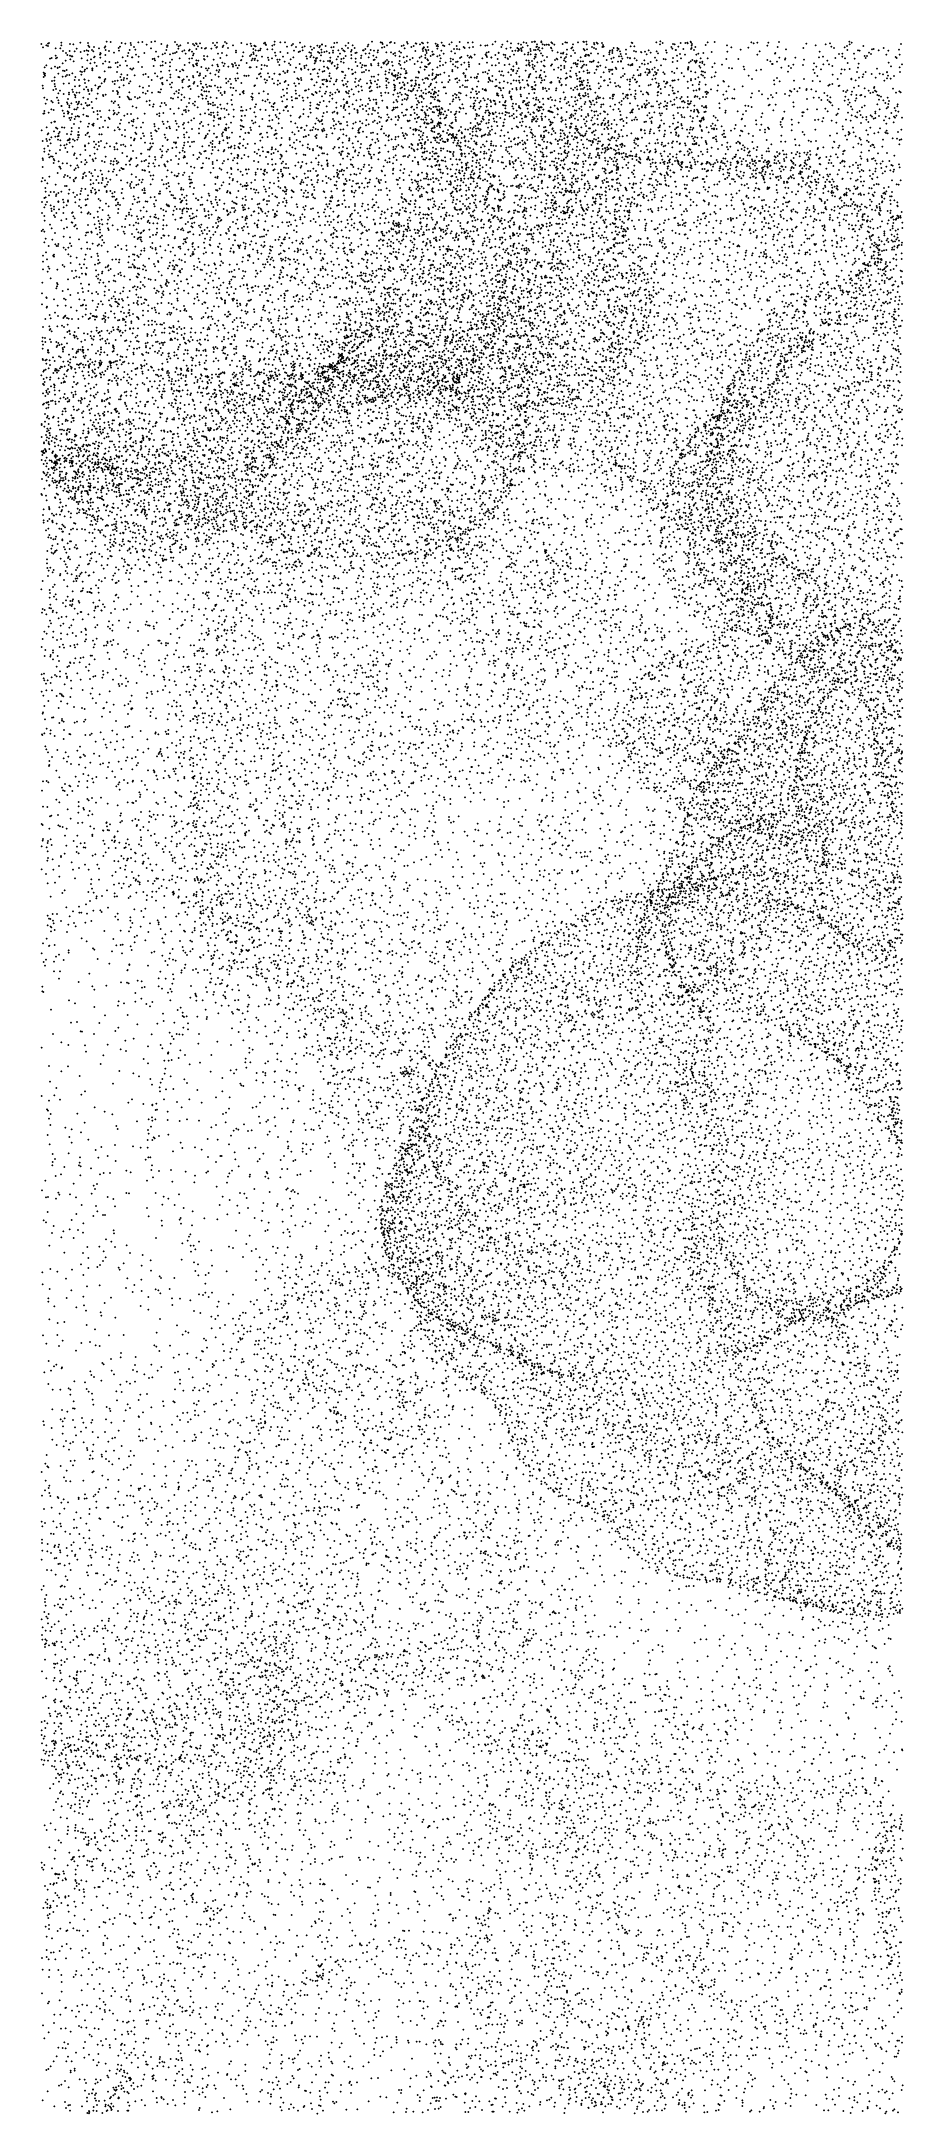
# Model space of a CAD drawing. Header units: metres. Extents: x -25 to 25, y -27.7 to 27.8.
# Drawn here: x -11.47 to -4.18, y -11.31 to 6.22 of the extents above; entities that cross this region are included whole.
import ezdxf

# ---------------------------------------------------------------- set-up
doc = ezdxf.new("R2010")
doc.units = ezdxf.units.M

msp = doc.modelspace()

# ---------------------------------------------------------------- linework, layer by layer
for p in [(-11.4663, 6.2001, 16.0916), (-11.4545, 6.1743, 24.5991), (-11.4255, 6.1896, -5.3649), (-11.4105, 6.2052, 9.3896), (-11.41, 6.1855, 7.9522), (-11.4036, 6.2087, -3.4369), (-11.3466, 6.165, 15.9058), (-11.3054, 6.1651, 12.295), (-11.299, 6.213, 10.6283), (-11.2968, 6.1893, 24.5538), (-11.2845, 6.1422, 8.3068), (-11.227, 6.1428, 5.8457), (-11.2252, 6.2, 15.7483), (-11.1953, 6.1985, 9.1312), (-11.1864, 6.1396, -3.833), (-11.1682, 6.1631, 15.6409), (-11.1369, 6.2128, 10.6208), (-11.1022, 6.1429, 8.649), (-11.0849, 6.1471, 7.252), (-11.0729, 6.2097, -3.3488), (-11.0689, 6.1865, -5.9128), (-11.0689, 6.1434, -10.5583), (-11.0611, 6.1755, 24.5958), (-11.0391, 6.1493, 8.8279), (-11.0287, 6.1404, -4.0327), (-11.0212, 6.1761, 16.5046), (-10.9789, 6.1655, 24.6302), (-10.9326, 6.1711, 7.082), (-10.9252, 6.1826, 15.3881), (-10.9221, 6.1497, 12.2414), (-10.9158, 6.2209, 12.3949), (-10.8954, 6.1427, -4.155), (-10.8806, 6.2179, 24.6411), (-10.8146, 6.1674, -3.317), (-10.8113, 6.1458, 24.7361), (-10.8027, 6.1791, -15.6478), (-10.7871, 6.2091, 15.28), (-10.7578, 6.2034, 11.7071), (-10.7214, 6.1513, 6.8946), (-10.7105, 6.2107, -11.1749), (-10.7096, 6.1914, 24.7586), (-10.6849, 6.1768, 12.6572), (-10.6716, 6.1523, 13.0487), (-10.6457, 6.2143, 15.2307), (-10.6122, 6.2184, 16.0083), (-10.5752, 6.1943, 24.8047), (-10.5402, 6.1639, -10.4735), (-10.5357, 6.2172, -11.4515), (-10.5063, 6.2226, 15.1896), (-10.4976, 6.1377, -4.0868), (-10.4519, 6.1999, 24.8737), (-10.4113, 6.1511, 13.4384), (-10.4031, 6.1761, 12.5736), (-10.4013, 6.1899, -12.205), (-10.3376, 6.2187, 15.1633), (-10.3184, 6.1969, 16.004), (-10.3085, 6.1627, 25.0051), (-10.3071, 6.1812, -13.9158), (-10.2926, 6.1888, -3.4017), (-10.2758, 6.1386, 15.1903), (-10.2578, 6.1473, 13.5106), (-10.2272, 6.2085, 15.1814), (-10.2173, 6.1437, -15.6276), (-10.213, 6.1525, 25.2207), (-10.1849, 6.2003, 25.4229), (-10.1721, 6.1892, 25.5679), (-10.1584, 6.2079, -12.4401), (-10.1555, 6.1594, 25.6559), (-10.1523, 6.2008, 16.0323), (-10.1428, 6.1824, 15.1975), (-10.1246, 6.2056, 0.01), (-10.1117, 6.1663, 11.3708), (-10.0836, 6.1627, 25.8781), (-10.0733, 6.1665, 0.8279), (-10.0299, 6.1611, 13.5374), (-10.0162, 6.2095, 25.9831), (-9.9983, 6.1906, -10.7493), (-9.9872, 6.1709, 12.7984), (-9.9825, 6.1767, -15.5598), (-9.9822, 6.2116, -10.5285), (-9.9326, 6.1759, 11.297), (-9.9285, 6.1864, 0.3989), (-9.914, 6.2176, 26.1013), (-9.8994, 6.2066, 16.0636), (-9.8895, 6.1682, -12.7362), (-9.8452, 6.189, 15.2481), (-9.8202, 6.1459, 26.1953), (-9.776, 6.2096, 11.2467), (-9.7277, 6.1983, -13.6537), (-9.6955, 6.2034, 26.2705), (-9.692, 6.1853, -13.367), (-9.6742, 6.1598, 18.1482), (-9.6644, 6.187, 2.8707), (-9.6624, 6.1838, 18.6848), (-9.6554, 6.1812, -14.1236), (-9.6542, 6.1483, 15.2749), (-9.6314, 6.144, 16.0859), (-9.618, 6.1475, -15.183), (-9.6135, 6.1606, -14.7263), (-9.5826, 6.2072, -15.284), (-9.5767, 6.2123, 26.3012), (-9.5688, 6.1982, 3.2565), (-9.5675, 6.1938, -14.2634), (-9.556, 6.1552, 15.262), (-9.5129, 6.1564, -15.5341), (-9.5128, 6.1864, -11.4436), (-9.4966, 6.1957, -3.3637), (-9.4944, 6.2205, 2.8749), (-9.4462, 6.2159, 15.2155), (-9.405, 6.2154, -12.6249), (-9.3901, 6.1792, -2.4456), (-9.3497, 6.1912, 15.2119), (-9.3393, 6.1999, 19.0738), (-9.3307, 6.1439, 13.9907), (-9.3141, 6.1759, -3.5191), (-9.2807, 6.2124, -11.4612), (-9.2782, 6.1398, -14.4905), (-9.2598, 6.1724, 17.5387), (-9.2561, 6.1486, 15.2191), (-9.2394, 6.1823, 15.9135), (-9.1892, 6.1777, -3.6187), (-9.1785, 6.1536, 17.9618), (-9.1615, 6.1669, 17.6646), (-9.1315, 6.1868, 26.3443), (-9.1163, 6.172, 13.2648), (-9.1111, 6.1845, 15.1933), (-9.0996, 6.1527, 14.0432), (-9.0931, 6.1982, 18.5722), (-9.092, 6.1946, -11.3929), (-9.0624, 6.1857, 3.915), (-9.0534, 6.1403, 18.6816), (-9.0149, 6.1729, 18.8125), (-9.0015, 6.146, 15.22), (-8.9948, 6.1756, 13.481), (-8.989, 6.211, 26.3206), (-8.9667, 6.2134, 17.3389), (-8.9546, 6.1465, -11.2057), (-8.9255, 6.1605, 18.9726), (-8.913, 6.1486, 15.2325), (-8.9025, 6.1405, 4.2478), (-8.8937, 6.1862, 17.2822), (-8.8731, 6.1685, -2.079), (-8.8713, 6.2104, 19.1432), (-8.8475, 6.1376, 19.0915), (-8.8432, 6.1518, -12.8112), (-8.8341, 6.1908, 3.4509), (-8.8168, 6.1661, 17.4038), (-8.7468, 6.1463, 17.2093), (-8.7396, 6.148, 19.2994), (-8.7254, 6.1602, 26.2056), (-8.7063, 6.1819, 13.7969), (-8.7019, 6.1963, 15.2958), (-8.6828, 6.1516, -3.6407), (-8.6694, 6.2209, 19.4681), (-8.6531, 6.1437, 14.4393), (-8.6192, 6.1471, 19.5882), (-8.597, 6.2148, -1.9112), (-8.5859, 6.1691, 17.4085), (-8.5855, 6.2118, 15.3607), (-8.5811, 6.2002, 3.7765), (-8.5652, 6.1756, 17.1055), (-8.5442, 6.19, 19.7395), (-8.5172, 6.2115, 15.4263), (-8.5087, 6.219, 17.0563), (-8.4795, 6.2098, 26.0553), (-8.4397, 6.1382, -15.7651), (-8.4192, 6.1834, 15.5167), (-8.4031, 6.1897, -1.7758), (-8.3947, 6.1659, 20.0921), (-8.3745, 6.2168, 4.0716), (-8.3677, 6.203, 17.0474), (-8.3377, 6.1772, 25.9781), (-8.318, 6.1853, -3.4458), (-8.3033, 6.1407, 17.1061), (-8.3013, 6.2082, 20.3582), (-8.2946, 6.2048, 14.2295), (-8.2648, 6.198, 21.1922), (-8.2462, 6.213, 20.944), (-8.2423, 6.1596, 20.5118), (-8.2397, 6.1425, 21.2774), (-8.2388, 6.2068, 25.9367), (-8.2364, 6.1658, -16.1574), (-8.2336, 6.1724, 15.7486), (-8.2312, 6.1742, 17.0579), (-8.2163, 6.1526, 20.6891), (-8.212, 6.1413, 20.8949), (-8.2002, 6.1767, 21.5374), (-8.1998, 6.2136, 15.8235), (-8.1943, 6.1493, -17.6687), (-8.1587, 6.1368, 4.9381), (-8.1315, 6.2029, 17.0073), (-8.123, 6.1832, 15.922), (-8.1171, 6.161, -9.8889), (-8.1162, 6.1952, 25.9071), (-8.1111, 6.1812, 4.4727), (-8.0833, 6.1442, 19.7238), (-8.0799, 6.2133, 16.0272), (-8.0708, 6.1898, -1.2882), (-8.0577, 6.183, 14.5155), (-8.0161, 6.1988, 17.0001), (-7.9988, 6.1405, 16.0687), (-7.9965, 6.2161, 16.2082), (-7.9779, 6.1599, 25.8747), (-7.9536, 6.1853, -9.8432), (-7.9518, 6.1597, 17.602), (-7.9304, 6.1573, -0.9476), (-7.9295, 6.2193, 16.2717), (-7.8941, 6.1761, 21.5093), (-7.8871, 6.1675, 16.2092), (-7.8581, 6.2118, -3.3362), (-7.8482, 6.1715, 17.073), (-7.8202, 6.2142, 21.4929), (-7.8172, 6.175, 16.2619), (-7.7513, 6.1888, 25.7891), (-7.7114, 6.1862, 17.0777), (-7.6947, 6.1891, 16.3194), (-7.6507, 6.1992, 25.739), (-7.6284, 6.2213, 16.3833), (-7.5755, 6.1753, 17.127), (-7.5691, 6.1954, 16.3223), (-7.5346, 6.162, 25.696), (-7.5244, 6.2227, 17.0326), (-7.4984, 6.1692, 24.2624), (-7.4949, 6.2066, -13.1242), (-7.4844, 6.1423, -22.729), (-7.4588, 6.1452, 21.4306), (-7.4424, 6.1685, -18.833), (-7.4366, 6.1431, -3.968), (-7.4363, 6.1434, -4.5801), (-7.4317, 6.2041, 16.3189), (-7.4286, 6.1596, -9.4297), (-7.4284, 6.1517, 23.7444), (-7.4097, 6.1659, -4.135), (-7.4094, 6.1947, -3.7403), (-7.4071, 6.1499, 18.2732), (-7.4058, 6.1415, 25.6272), (-7.3947, 6.172, 14.8463), (-7.3864, 6.214, -7.2952), (-7.3657, 6.2096, 17.0057), (-7.3523, 6.1872, 16.2543), (-7.3312, 6.1576, 21.4407), (-7.3271, 6.143, 25.5754), (-7.3157, 6.2192, 16.3333), (-7.299, 6.1501, 23.5192), (-7.297, 6.2206, -9.1772), (-7.2925, 6.2207, 18.4752), (-7.2855, 6.1498, -7.7842), (-7.281, 6.1755, 25.51), (-7.2757, 6.1978, -6.9964), (-7.2734, 6.1798, 16.9955), (-7.2652, 6.1568, 16.1467), (-7.2568, 6.1711, -8.963), (-7.2509, 6.1461, 20.424), (-7.2394, 6.2157, 25.4464), (-7.2377, 6.2229, -22.9401), (-7.2373, 6.2151, 19.3828), (-7.2301, 6.1649, -21.0387), (-7.2263, 6.198, 21.4713), (-7.2085, 6.1928, 18.8372), (-7.1938, 6.1962, 16.851), (-7.1752, 6.1956, 16.1868), (-7.1722, 6.1937, 25.368), (-7.1552, 6.1708, 24.9481), (-7.1546, 6.1645, 16.0903), (-7.1532, 6.2165, 16.7751), (-7.1448, 6.206, 20.5883), (-7.1443, 6.1458, 16.9496), (-7.1278, 6.1964, 23.3498), (-7.0575, 6.2001, 21.5504), (-7.0361, 6.2145, -6.8437), (-7.0206, 6.1524, 16.8274), (-7.0198, 6.212, 25.1468), (-6.9855, 6.1652, 23.2379), (-6.9753, 6.1736, 16.7342), (-6.9692, 6.1976, 16.6136), (-6.967, 6.1465, 25.0622), (-6.9266, 6.2146, 16.176), (-6.8839, 6.22, 16.5051), (-6.8802, 6.1577, 24.7436), (-6.8786, 6.2192, 25.0935), (-6.8726, 6.1476, 16.7037), (-6.8582, 6.2203, 24.5573), (-6.8552, 6.1988, 24.4103), (-6.8522, 6.1571, 16.0127), (-6.809, 6.1748, 0.2364), (-6.7936, 6.1688, 24.1292), (-6.7925, 6.2104, 21.8082), (-6.7895, 6.1972, 16.1909), (-6.7759, 6.16, 16.5885), (-6.7702, 6.2139, 14.9754), (-6.7617, 6.2051, 16.3185), (-6.7259, 6.2104, 24.0211), (-6.721, 6.1765, 16.4622), (-6.7175, 6.1931, 20.9819), (-6.7164, 6.1794, 21.91), (-6.7098, 6.1792, 23.0831), (-6.6563, 6.1446, 23.9369), (-6.6383, 6.1496, 16.1862), (-6.6362, 6.1428, 16.4536), (-6.6271, 6.1668, 22.009), (-6.5961, 6.1463, 16.2891), (-6.5951, 6.1687, 14.9465), (-6.5844, 6.1586, 23.8643), (-6.5726, 6.1383, 23.0175), (-6.523, 6.1536, 22.1029), (-6.4821, 6.1828, -6.852), (-6.4728, 6.2136, 23.727), (-6.4683, 6.2095, -23.0236), (-6.4537, 6.1416, -20.881), (-6.452, 6.182, 14.8487), (-6.4383, 6.1363, 21.2271), (-6.3618, 6.137, 0.8808), (-6.3298, 6.1469, -6.8267), (-6.2651, 6.2164, 23.4887), (-6.2626, 6.1382, 24.9957), (-6.233, 6.1998, 14.6072), (-6.2306, 6.2225, 19.2976), (-6.2125, 6.2097, 22.3461), (-6.184, 6.1468, 23.4761), (-6.1384, 6.1769, 22.3903), (-6.1309, 6.1607, -6.7032), (-6.1241, 6.2013, 24.9408), (-6.1096, 6.1992, 22.572), (-6.1008, 6.151, -5.6905), (-6.1004, 6.1492, 19.1355), (-6.0799, 6.1773, 23.3102), (-6.0606, 6.211, 23.229), (-6.0365, 6.1591, 22.4817), (-6.0188, 6.2105, 14.1046), (-6.0019, 6.2135, 19.2547), (-6.0015, 6.2056, -6.544), (-5.9741, 6.2211, 13.7588), (-5.973, 6.1579, 22.6156), (-5.9726, 6.2146, 22.8291), (-5.9664, 6.1883, 21.2654), (-5.9656, 6.1684, 19.0271), (-5.9635, 6.2009, 22.7442), (-5.9463, 6.1511, 23.0779), (-5.9369, 6.1747, 22.8994), (-5.8485, 6.1927, 18.5882), (-5.832, 6.2167, 18.7853), (-5.7713, 6.2188, 25.0139), (-5.6671, 6.1913, 13.4164), (-5.6323, 6.1721, 17.8727), (-5.5513, 6.1534, 20.9326), (-5.4878, 6.1704, 20.7704), (-5.4621, 6.2166, 22.3785), (-5.4409, 6.2068, 25.1771), (-5.4121, 6.213, 20.4666), (-5.3914, 6.1392, 13.0908), (-5.3271, 6.1873, 12.9272), (-5.319, 6.2138, 17.4744), (-5.2388, 6.1761, 20.328), (-5.2268, 6.2175, 12.0836), (-5.1687, 6.1561, -12.4588), (-5.021, 6.1661, -23.2157), (-4.9962, 6.2034, 25.4723), (-4.9182, 6.1902, -15.8295), (-4.8831, 6.1374, 11.6841), (-4.8341, 6.1978, 5.4445), (-4.796, 6.2065, -23.2083), (-4.7841, 6.1777, 22.7617), (-4.764, 6.1664, -11.9136), (-4.6715, 6.1734, 11.4965), (-4.6526, 6.1853, 16.8139), (-4.6489, 6.1512, 1.7975), (-4.6338, 6.2199, 23.0046), (-4.631, 6.1971, 5.0142), (-4.6128, 6.2119, -15.4548), (-4.5604, 6.1463, 1.9958), (-4.5454, 6.1436, 4.6747), (-4.5143, 6.1853, 4.4806), (-4.4416, 6.156, 2.2264), (-4.4271, 6.1599, -15.2892), (-4.3852, 6.1482, 5.0523), (-4.3433, 6.1687, 16.815), (-4.3035, 6.146, 11.4117), (-4.2139, 6.1537, 2.7171), (-4.197, 6.2013, 16.8809), (-11.4392, 6.0047, 24.5559), (-11.4261, 6.0207, 16.9599), (-11.394, 6.0769, 15.9488), (-11.3837, 5.9951, 15.8996), (-11.3813, 6.0831, 24.5748), (-11.3531, 6.0091, 10.3892), (-11.347, 6.1035, -5.5682), (-11.3426, 6.0796, 15.8659), (-11.336, 6.0849, 9.4676), (-11.3296, 5.9978, -6.4934), (-11.3278, 6.0001, 24.5779), (-11.3122, 6.0064, 15.8078), (-11.2863, 6.0363, 7.7572), (-11.2846, 5.9756, 8.1167), (-11.2712, 5.9716, -5.6912), (-11.2619, 6.061, 15.7618), (-11.2593, 6.1265, -3.4258), (-11.2536, 5.9814, 15.7333), (-11.2484, 6.1096, -3.6193), (-11.2243, 6.1024, 10.523), (-11.222, 6.0704, 24.5655), (-11.2116, 6.0971, 15.6989), (-11.2043, 6.0962, -15.8085), (-11.1946, 6.0555, 9.2408), (-11.1366, 5.97, 6.064), (-11.1336, 6.1325, 12.4433), (-11.1263, 6.0797, 24.5949), (-11.1226, 5.9643, 24.6562), (-11.1196, 6.0057, 12.8308), (-11.1028, 5.9709, 12.986), (-11.0967, 5.9832, 11.8662), (-11.0824, 5.9941, 16.626), (-11.0793, 6.0632, -6.4418), (-11.0754, 6.1109, 5.9828), (-11.0518, 6.0379, 15.5251), (-11.048, 6.0702, -3.8968), (-11.036, 5.99, -5.9457), (-11.0351, 5.9949, -3.597), (-11.0349, 5.9779, 7.2834), (-11.0227, 6.0895, 10.4813), (-11.0159, 6.0431, -15.7013), (-11.0157, 6.0949, 12.6862), (-10.9989, 6.0148, 24.716), (-10.9697, 6.1101, 15.4291), (-10.9685, 6.1256, 11.9914), (-10.9676, 6.0847, 12.835), (-10.9652, 6.1187, 11.8173), (-10.9448, 6.0355, 7.1642), (-10.9304, 5.9703, 15.4329), (-10.9257, 6.1079, -6.0921), (-10.9249, 6.0557, 16.3818), (-10.8965, 6.0037, -3.9802), (-10.8937, 6.0041, 11.5043), (-10.893, 6.0495, 24.7547), (-10.8802, 6.0045, -6.3418), (-10.8513, 6.1291, 6.2211), (-10.8397, 6.0394, 7.0294), (-10.8272, 5.9642, 10.2785), (-10.8208, 6.0457, 12.5869), (-10.8207, 6.0063, 15.3572), (-10.8029, 6.0207, -3.3935), (-10.7799, 6.0878, 6.3802), (-10.7551, 6.0585, -10.4345), (-10.7423, 6.017, 6.7862), (-10.738, 6.0986, 24.7941), (-10.7303, 6.1246, 16.0887), (-10.7158, 5.9936, 15.308), (-10.7007, 6.0898, 6.5743), (-10.7002, 5.9855, 11.3636), (-10.6981, 6.088, 15.2708), (-10.6904, 5.996, -15.6417), (-10.6677, 6.1105, 10.4664), (-10.6471, 6.0495, -4.1339), (-10.6452, 6.0947, 13.259), (-10.6162, 6.0066, -3.3933), (-10.597, 6.1242, 15.2301), (-10.5253, 6.0744, 11.3915), (-10.5164, 6.0157, 24.9115), (-10.5115, 6.0764, -11.3429), (-10.505, 6.0643, 16.0104), (-10.4789, 6.0938, -3.3495), (-10.4583, 6.0175, 12.7123), (-10.4552, 5.968, -4.1351), (-10.4421, 6.0507, 15.2364), (-10.4402, 6.1143, -11.7528), (-10.4401, 6.0208, -12.0813), (-10.4218, 6.1226, 24.9237), (-10.4158, 6.0415, 24.9575), (-10.3841, 5.9759, 15.2593), (-10.3784, 6.1138, 10.4728), (-10.3781, 6.0134, -13.3973), (-10.3778, 6.046, -15.7046), (-10.3633, 6.0675, -3.9801), (-10.3544, 6.1216, -13.179), (-10.3356, 6.1257, -3.7225), (-10.3262, 5.9809, -12.4729), (-10.3235, 6.1331, -10.4723), (-10.2965, 6.0795, 25.0041), (-10.2952, 5.971, -15.8146), (-10.274, 5.9844, 25.027), (-10.2656, 5.9782, 12.7496), (-10.2537, 6.0239, -3.8347), (-10.2463, 6.1203, 0.0925), (-10.2166, 6.0774, 25.127), (-10.2165, 6.0435, -0.2258), (-10.1937, 6.1359, -12.926), (-10.1929, 6.081, -3.4516), (-10.1842, 6.1062, 25.3728), (-10.1831, 6.0242, 25.2035), (-10.1783, 6.12, 0.3412), (-10.1775, 6.0118, -3.6261), (-10.16, 6.0312, 25.3325), (-10.1549, 6.0634, -12.545), (-10.1505, 6.0378, 15.2544), (-10.1493, 6.0207, 25.5756), (-10.1482, 5.9639, 25.4488), (-10.1406, 6.0604, 25.6537), (-10.1149, 6.0069, 25.7669), (-10.0905, 6.1004, 0.6161), (-10.0905, 6.0745, 25.8527), (-10.0861, 6.0693, 16.0903), (-10.0737, 5.9965, -14.1209), (-10.0627, 6.0973, 25.9453), (-10.0619, 5.9798, 0.2981), (-10.0507, 5.9964, -3.4195), (-10.022, 6.0199, 25.9929), (-10.0095, 6.0696, 0.1527), (-9.9841, 5.9784, 13.8345), (-9.9789, 6.0268, -10.342), (-9.9722, 6.0112, 0.4275), (-9.9719, 6.1197, 10.6968), (-9.9678, 5.9645, 15.3444), (-9.9609, 5.9799, 26.0671), (-9.9526, 6.0839, -12.7595), (-9.9403, 6.1249, 26.0918), (-9.9368, 6.043, -15.7689), (-9.9255, 6.0146, 16.1717), (-9.917, 6.0336, 15.3187), (-9.9009, 6.1059, -11.0308), (-9.8851, 6.0108, -3.1091), (-9.8535, 6.0323, 10.7639), (-9.8455, 6.0247, 26.1799), (-9.8454, 6.009, -12.9612), (-9.8294, 6.0394, 15.3294), (-9.8212, 6.0196, 12.885), (-9.8194, 6.1301, 13.7145), (-9.8063, 5.998, -3.4581), (-9.7949, 6.02, -10.8372), (-9.778, 6.0619, -13.095), (-9.7753, 6.0653, -11.1908), (-9.765, 6.0973, 15.3011), (-9.7593, 6.1309, -10.2892), (-9.7301, 6.0405, -13.7772), (-9.7048, 6.0026, 15.3891), (-9.7012, 6.1005, 12.974), (-9.6967, 6.0031, -10.7091), (-9.6901, 6.112, -14.4384), (-9.6878, 6.0643, 26.2895), (-9.6811, 6.0768, 15.3313), (-9.6743, 6.13, 3.1277), (-9.6725, 6.1169, -10.4586), (-9.6636, 6.0664, -12.6663), (-9.6588, 6.0767, -13.9637), (-9.6488, 6.1025, -2.8468), (-9.6467, 6.0078, 14.0191), (-9.6365, 6.0589, -11.2614), (-9.6067, 5.9895, 26.3115), (-9.6037, 6.0249, 3.233), (-9.6001, 6.0932, 26.3127), (-9.5771, 6.0219, 18.4836), (-9.5596, 6.0162, 15.3667), (-9.5489, 6.0853, -15.4538), (-9.5449, 6.0662, -3.4691), (-9.5154, 6.0805, 26.3361), (-9.4898, 6.128, 13.9708), (-9.4843, 6.1022, 17.8308), (-9.4711, 6.0675, 15.3152), (-9.4651, 6.049, -14.1095), (-9.4542, 6.0236, -11.2569), (-9.4514, 6.0695, 18.8324), (-9.4449, 6.1336, 26.3477), (-9.4232, 6.0931, -10.4552), (-9.4194, 5.9694, -15.567), (-9.4105, 6.053, -3.5876), (-9.3866, 5.9638, -2.508), (-9.3832, 5.9762, 15.3588), (-9.3825, 6.126, 17.6845), (-9.3722, 6.039, -15.3703), (-9.3606, 6.0228, 3.067), (-9.3582, 6.0728, 15.2825), (-9.3352, 6.0874, -10.1802), (-9.3262, 5.9655, -10.7028), (-9.3122, 6.0009, 18.9552), (-9.2906, 6.1333, 26.3569), (-9.2816, 6.0318, 15.2954), (-9.2713, 5.9922, -2.3342), (-9.2675, 5.9829, -14.174), (-9.2439, 6.0156, 26.3524), (-9.2399, 5.9983, 16.0595), (-9.2271, 6.0221, -3.7235), (-9.226, 6.096, 3.6945), (-9.2195, 6.076, -10.5619), (-9.2082, 5.9838, 13.1779), (-9.1994, 6.1298, 26.3522), (-9.1934, 6.0907, -11.2993), (-9.1871, 6.1239, 17.7873), (-9.183, 6.1066, 15.2382), (-9.1692, 5.9844, -10.8149), (-9.1625, 6.0878, -14.9061), (-9.1564, 5.989, 17.789), (-9.1547, 6.0364, 17.9135), (-9.1516, 6.0595, 18.0043), (-9.146, 6.0524, 17.5749), (-9.1451, 6.0672, 17.7118), (-9.1437, 6.0801, -14.5922), (-9.1348, 6.0838, 18.122), (-9.1276, 6.1322, 18.213), (-9.1172, 6.1246, -2.2077), (-9.1145, 5.984, 17.6879), (-9.1081, 6.0616, 15.2591), (-9.1004, 6.1054, 18.3351), (-9.0957, 6.1304, 18.4159), (-9.0866, 5.9665, 18.1799), (-9.0791, 6.0543, 17.5673), (-9.0753, 6.0097, 18.3052), (-9.0743, 6.1339, 17.5318), (-9.0729, 5.9737, -10.0524), (-9.0474, 6.004, 26.3321), (-9.0415, 6.0581, -15.8747), (-9.0407, 5.9928, -14.7952), (-9.03, 6.1251, 26.3331), (-9.0259, 6.0601, -11.0775), (-9.0246, 6.0515, 15.2653), (-9.0242, 6.0868, -10.6965), (-9.0129, 6.0351, 17.4953), (-9.0063, 6.046, 18.5157), (-8.9999, 6.1267, 17.447), (-8.9856, 6.0151, 4.1603), (-8.9686, 5.9939, 3.3245), (-8.9685, 6.0714, 17.4837), (-8.9612, 6.0266, 26.3092), (-8.9606, 6.0041, 13.4591), (-8.9589, 6.0935, 18.7147), (-8.9402, 6.119, 18.8302), (-8.9333, 6.0513, -3.7172), (-8.9297, 6.075, 17.3901), (-8.925, 5.9682, 18.425), (-8.9159, 5.9632, 4.3864), (-8.9106, 6.0786, -10.0529), (-8.91, 6.0432, 15.8487), (-8.894, 6.1011, 19.2565), (-8.8671, 5.9922, 26.2809), (-8.8464, 6.0788, 18.8754), (-8.8449, 6.1088, 17.2845), (-8.8389, 5.9838, 18.573), (-8.8127, 6.1264, 4.4022), (-8.8104, 5.9609, 4.5623), (-8.8095, 6.0778, 14.2899), (-8.8091, 6.049, 15.3059), (-8.8015, 6.129, 15.2702), (-8.7949, 6.0159, 18.7051), (-8.768, 6.0409, 18.8236), (-8.7624, 6.0819, 19.015), (-8.7596, 6.1035, 19.1555), (-8.7584, 6.0035, 26.2226), (-8.7551, 5.9628, -9.9418), (-8.7529, 6.0232, 17.2888), (-8.7377, 5.9638, 3.452), (-8.7311, 6.0184, 15.7253), (-8.725, 6.1183, 15.5789), (-8.7225, 5.9823, 18.6597), (-8.7211, 6.019, -1.9982), (-8.6973, 6.0878, 3.559), (-8.6969, 5.9751, 15.392), (-8.6926, 6.1218, 19.3701), (-8.6791, 6.0331, 18.901), (-8.6766, 6.0198, 4.7328), (-8.6597, 6.103, 15.3511), (-8.6567, 6.0649, 19.1558), (-8.6468, 6.07, 19.2618), (-8.6329, 6.0896, 19.4227), (-8.6216, 6.1319, 15.4092), (-8.6181, 6.0196, -15.8155), (-8.6156, 6.0371, 26.1402), (-8.5924, 6.0038, 15.5593), (-8.5737, 6.0427, 19.3617), (-8.5717, 6.0337, 19.2489), (-8.5652, 6.0405, -9.934), (-8.5563, 6.0556, -1.8878), (-8.5551, 5.9693, 26.1043), (-8.5484, 6.1316, 14.6875), (-8.5459, 6.0266, 19.4607), (-8.5422, 6.0667, 17.193), (-8.5358, 6.0369, 3.7085), (-8.5289, 6.0504, 14.9631), (-8.5217, 5.9841, -3.6654), (-8.5091, 6.1319, -12.7617), (-8.4999, 6.0485, 19.7461), (-8.4969, 6.0191, 15.4895), (-8.4897, 6.1163, 19.8188), (-8.4823, 5.9773, 19.6036), (-8.4769, 6.1265, 17.141), (-8.474, 6.1035, 13.9229), (-8.4408, 6.035, 26.0334), (-8.4362, 6.0576, 19.9355), (-8.4351, 6.0982, -3.5612), (-8.431, 6.0232, -1.7988), (-8.4246, 6.1289, 26.023), (-8.4231, 5.9956, 15.5248), (-8.4014, 6.0889, 20.0407), (-8.3969, 5.9888, 17.2367), (-8.3953, 6.0466, 4.9542), (-8.3832, 5.9741, 20.0285), (-8.3776, 6.0579, -9.9065), (-8.374, 6.096, 17.1554), (-8.3493, 6.0687, 14.089), (-8.3257, 6.0837, 20.1878), (-8.3088, 6.0328, 15.6163), (-8.2853, 6.0551, 17.1821), (-8.2763, 5.966, 20.2393), (-8.266, 6.086, 20.3363), (-8.2602, 6.003, -1.6376), (-8.2523, 6.0967, -16.4836), (-8.2517, 6.0469, -16.8058), (-8.2252, 5.9836, 17.2376), (-8.2235, 6.0115, 25.9249), (-8.2202, 6.1068, 21.0706), (-8.2202, 6.0833, -17.4229), (-8.2189, 6.0855, -15.8332), (-8.2146, 6.0057, 21.2627), (-8.2076, 6.1258, 4.1696), (-8.2076, 6.0072, 21.1308), (-8.2021, 6.071, 20.5864), (-8.1959, 6.0636, 17.4856), (-8.193, 6.0288, 20.953), (-8.1883, 6.0321, 21.4776), (-8.1809, 6.0402, 20.7177), (-8.173, 6.0992, 25.9189), (-8.1574, 6.1124, 15.8063), (-8.156, 5.9831, 4.9692), (-8.1483, 6.1145, 17.1162), (-8.1191, 6.0972, -1.4333), (-8.1166, 6.0042, 4.1032), (-8.097, 6.1054, 4.2924), (-8.0962, 6.0538, -18.2691), (-8.0956, 6.018, 14.4283), (-8.0887, 6.0813, 21.5334), (-8.0709, 6.0246, 15.8447), (-8.0655, 6.1193, 25.8967), (-8.0474, 6.0443, 17.5414), (-8.0037, 6.0543, 4.9019), (-8.0036, 6.0763, 15.9991), (-7.9919, 5.97, 15.9071), (-7.9913, 5.9824, -3.645), (-7.9866, 6.0714, 4.564), (-7.9848, 6.029, 4.3896), (-7.967, 6.1225, 17.1154), (-7.9669, 6.0136, 21.5371), (-7.9592, 6.0485, 17.203), (-7.9463, 6.0014, 25.8936), (-7.9454, 6.0518, -1.1037), (-7.925, 6.0829, 25.8853), (-7.9151, 6.0923, -3.4954), (-7.914, 6.0258, -18.5455), (-7.8887, 6.0424, 21.5127), (-7.873, 5.9858, -0.9818), (-7.8626, 6.1014, -0.7987), (-7.8537, 6.047, -12.7295), (-7.8505, 6.0268, 19.6643), (-7.8502, 6.0088, 16.0061), (-7.846, 6.0847, 16.0971), (-7.8357, 6.0978, 25.8526), (-7.826, 6.0853, 17.196), (-7.802, 6.1121, 16.1706), (-7.7619, 6.0328, 16.0625), (-7.7369, 6.0789, 25.8395), (-7.7319, 5.9613, -0.5379), (-7.7108, 5.9654, -4.1646), (-7.7096, 6.1101, 19.683), (-7.7088, 6.1131, 17.1858), (-7.7041, 6.1019, -0.3652), (-7.7002, 6.1278, 21.454), (-7.6987, 6.0443, 21.464), (-7.6965, 6.0924, 17.8081), (-7.6831, 6.1325, 16.2229), (-7.6803, 5.9788, 25.8874), (-7.6623, 6.0864, -12.8864), (-7.6616, 6.0888, 16.1455), (-7.6552, 6.0211, 16.0442), (-7.628, 6.1083, -9.6528), (-7.6256, 6.0218, -18.8207), (-7.6062, 6.0749, 17.2474), (-7.5993, 6.1282, 25.7454), (-7.5991, 6.1248, -22.344), (-7.596, 6.0407, -3.9592), (-7.5946, 5.9706, 17.3703), (-7.5709, 5.9695, 23.8944), (-7.5554, 6.112, 19.6216), (-7.5478, 6.0226, 24.1957), (-7.5432, 6.1075, 21.4326), (-7.5427, 6.0871, -4.4161), (-7.5217, 6.0811, 17.2384), (-7.5202, 6.0753, 16.1008), (-7.5177, 5.9625, 25.8727), (-7.5074, 6.029, 21.4459), (-7.5044, 6.0933, 25.7482), (-7.4922, 5.9879, 23.6401), (-7.4788, 5.9716, -13.0276), (-7.4762, 5.9808, 19.4397), (-7.4753, 6.0131, 17.301), (-7.4697, 6.1123, 24.4569), (-7.4503, 6.0468, -21.2117), (-7.4458, 6.032, 16.0014), (-7.4413, 5.9728, 15.9225), (-7.4294, 5.9965, 25.8237), (-7.3796, 6.1146, 17.1617), (-7.372, 5.9746, 15.0153), (-7.3648, 6.0198, 18.4034), (-7.364, 6.0625, -9.2819), (-7.3496, 6.1111, 16.0855), (-7.3482, 6.1274, 24.7297), (-7.3465, 6.0292, -8.4132), (-7.3444, 6.06, -4.7171), (-7.3392, 6.0435, 19.3531), (-7.338, 6.0171, -13.2144), (-7.3292, 6.1128, -7.116), (-7.3158, 6.0563, 25.7015), (-7.3111, 6.0262, -8.2546), (-7.3101, 6.0038, 15.8957), (-7.3042, 5.9892, 17.2699), (-7.3024, 5.9894, -8.8967), (-7.2981, 6.0767, 21.4574), (-7.2941, 6.0155, -23.047), (-7.292, 6.0931, 17.153), (-7.2899, 6.1138, -8.0122), (-7.2862, 6.091, 16.0089), (-7.2839, 5.9679, 25.7906), (-7.2829, 6.1122, 14.9527), (-7.2708, 6.047, 18.691), (-7.2416, 6.1235, -19.1104), (-7.2412, 5.9772, 23.3266), (-7.2378, 6.0521, 15.9137), (-7.2273, 6.103, 18.9796), (-7.2194, 6.0169, -6.9985), (-7.2121, 5.9648, 17.2436), (-7.2117, 6.0628, 19.9999), (-7.2085, 6.013, 24.9401), (-7.1912, 6.0903, 17.0793), (-7.1552, 6.0167, 21.5053), (-7.1479, 6.0294, 17.1417), (-7.1302, 5.9845, 15.7603), (-7.1232, 6.0671, 25.4903), (-7.1086, 6.0781, 17.0247), (-7.1014, 6.072, 15.8513), (-7.0998, 6.131, 15.9925), (-7.0953, 6.0018, 23.2389), (-7.073, 6.0875, 15.0762), (-7.073, 6.0185, 21.5495), (-7.0719, 5.9827, 25.5694), (-7.0711, 6.1211, -4.9331), (-7.056, 6.1186, 19.8002), (-7.0508, 6.1271, 25.2184), (-7.0477, 6.0618, 0.0223), (-7.0439, 5.9969, 25.0395), (-7.0435, 6.0147, 25.463), (-7.0415, 6.079, -13.4266), (-7.0315, 6.0516, 16.9913), (-7.0289, 6.092, 21.5719), (-7.0226, 6.1133, 16.9081), (-6.9918, 5.9738, 15.7188), (-6.9861, 6.0992, 15.8721), (-6.9835, 6.0017, -20.8001), (-6.9635, 6.037, 25.1124), (-6.9521, 6.1257, 21.6273), (-6.9493, 6.0416, 15.7899), (-6.9457, 6.028, -5.0099), (-6.9356, 6.0113, -19.5521), (-6.9311, 6.0316, 19.6031), (-6.9291, 6.0643, 16.9252), (-6.9166, 5.9631, 21.6815), (-6.9064, 6.0898, 0.12), (-6.9063, 6.0538, 24.8606), (-6.8992, 6.0016, 24.3038), (-6.8959, 6.0016, 25.0872), (-6.8886, 6.0147, 24.4214), (-6.8847, 6.0558, 24.2313), (-6.8813, 5.9697, 24.5815), (-6.8771, 6.0264, 24.722), (-6.8696, 6.1004, 24.4154), (-6.8622, 6.1011, 24.6626), (-6.8613, 6.1123, 24.5157), (-6.8562, 6.0232, 15.7668), (-6.8489, 5.9788, 16.971), (-6.8425, 6.1092, -6.8491), (-6.8383, 6.1083, 15.8884), (-6.8349, 6.1017, 24.1725), (-6.8265, 6.0531, 21.0177), (-6.8168, 6.1221, 21.7674), (-6.8122, 6.0498, 24.1043), (-6.7972, 6.0556, 15.1268), (-6.7958, 6.0594, 16.7921), (-6.7732, 5.983, 16.9034), (-6.7671, 6.0134, -13.5511), (-6.7585, 6.1181, 16.6948), (-6.7584, 6.0102, 15.7648), (-6.7557, 6.0464, 21.8404), (-6.7404, 6.0172, 23.989), (-6.7101, 6.1004, -19.6483), (-6.6946, 6.0042, 21.9151), (-6.6851, 6.065, 0.3628), (-6.6667, 5.984, 23.0228), (-6.6633, 6.1311, 16.5556), (-6.6633, 6.1147, -6.8564), (-6.6617, 5.968, 25.0833), (-6.6502, 5.9849, 23.8955), (-6.6493, 5.9821, 16.8261), (-6.6451, 6.0784, 16.6972), (-6.6383, 6.0494, 21.9596), (-6.638, 6.1263, 16.0484), (-6.6377, 5.9831, 15.7708), (-6.6269, 6.0864, 15.938), (-6.6103, 6.0007, -5.3323), (-6.6034, 5.9886, 15.1132), (-6.5903, 6.052, 0.5318), (-6.5804, 6.0974, 16.5732), (-6.5666, 6.118, 16.1342), (-6.5648, 6.052, 23.833), (-6.5645, 6.0561, 16.654), (-6.5614, 6.0981, 19.3316), (-6.5539, 6.0758, 15.9806), (-6.5472, 5.9944, 16.7426), (-6.5211, 6.1177, 16.2536), (-6.5085, 6.085, 0.7063), (-6.5018, 6.0272, 15.9311), (-6.4881, 6.0825, 16.059), (-6.4876, 6.0792, 25.0677), (-6.4846, 6.0197, -6.8295), (-6.4781, 6.0222, 22.0903), (-6.4686, 6.0313, 23.7647), (-6.467, 6.0233, -5.438), (-6.4489, 6.0791, 16.1976), (-6.4327, 6.0622, 16.4292), (-6.4228, 5.9803, 16.6296), (-6.4054, 6.0056, 16.0206), (-6.394, 6.1345, -13.5981), (-6.3924, 6.1319, 22.1677), (-6.3869, 6.0357, -19.846), (-6.368, 6.0642, 23.7009), (-6.3649, 6.028, 16.2367), (-6.3582, 5.9624, 22.1269), (-6.3481, 6.1125, 22.8228), (-6.3439, 5.9895, 16.4569), (-6.3359, 6.0361, 21.3379), (-6.3265, 5.985, 14.9309), (-6.3207, 5.9704, 23.7032), (-6.3147, 6.1267, 19.207), (-6.3145, 6.0484, 22.1776), (-6.2991, 5.9869, 16.3104), (-6.2806, 5.9999, -20.4768), (-6.2775, 6.0866, 23.6078), (-6.2767, 5.9655, 16.2303), (-6.2627, 6.0633, -22.9458), (-6.251, 6.1227, 22.244), (-6.2502, 5.9812, 22.1895), (-6.2263, 6.0198, 0.9696), (-6.2049, 5.9628, 23.6164), (-6.2032, 6.0731, 23.549), (-6.1872, 6.0707, 22.276), (-6.1766, 6.1272, 21.3273), (-6.132, 5.966, 18.7678), (-6.1284, 6.0501, 23.4862), (-6.1258, 6.083, 22.3399), (-6.0918, 6.1023, 14.5483), (-6.0894, 5.9952, -6.6154), (-6.0867, 6.0575, 18.9378), (-6.0664, 6.1157, -13.4274), (-6.0576, 6.0801, 23.3906), (-6.022, 6.112, 23.3021), (-5.9985, 5.9837, -6.4787), (-5.9973, 5.9966, 18.394), (-5.9952, 5.9991, 22.4684), (-5.9933, 6.0077, 0.9921), (-5.9898, 6.0438, 18.649), (-5.9743, 6.0534, -5.92), (-5.9713, 5.9694, 23.3663), (-5.9602, 6.0672, 24.9042), (-5.9419, 6.0588, 22.5843), (-5.9339, 6.0422, -6.3313), (-5.9271, 6.1097, 22.6711), (-5.927, 6.0507, 21.3492), (-5.9252, 6.0589, 23.1667), (-5.9104, 6.1207, 22.7538), (-5.9003, 6.0159, 22.6649), (-5.8972, 6.0463, 23.0215), (-5.8921, 6.0017, 23.1091), (-5.8902, 6.08, 22.9318), (-5.8823, 5.969, 14.4442), (-5.8774, 6.0505, 13.9725), (-5.8758, 6.0416, 13.8008), (-5.8703, 5.9659, -22.8651), (-5.8683, 6.1263, 13.6627), (-5.858, 6.0263, 14.1537), (-5.8304, 6.0809, 18.06), (-5.7975, 6.1336, 21.2209), (-5.7904, 6.0077, 24.9532), (-5.7719, 6.0369, 17.8972), (-5.764, 5.9626, 13.6597), (-5.7101, 6.0269, -23.0029), (-5.6724, 6.0751, -13.1795), (-5.6662, 6.1358, 21.1318), (-5.6512, 5.997, 0.9427), (-5.6258, 5.9947, 21.18), (-5.5709, 6.075, 22.3597), (-5.5268, 6.009, 17.6191), (-5.5207, 5.9864, 13.2758), (-5.4208, 5.9779, 20.9255), (-5.4122, 6.1114, 17.5491), (-5.3788, 5.9839, 17.4063), (-5.3265, 6.0658, 1.008), (-5.301, 6.0537, -16.1467), (-5.2864, 6.0325, 17.2904), (-5.2805, 6.0319, 20.6084), (-5.2627, 6.12, 12.6266), (-5.2592, 6.1244, -23.1959), (-5.245, 6.0518, 22.3922), (-5.2263, 6.0864, -12.7195), (-5.2068, 6.0004, 17.1437), (-5.1765, 6.0677, 12.4562), (-5.1737, 6.0794, 1.0962), (-5.1504, 5.966, -12.2857), (-5.1456, 6.0154, 20.4592), (-5.1259, 5.9986, -22.9878), (-5.1056, 6.0252, 17.017), (-5.0885, 6.0856, 12.1863), (-5.0252, 6.0245, 25.3431), (-5.0156, 6.0687, 12.0428), (-4.9374, 5.9835, 16.8707), (-4.9305, 6.0383, -12.0127), (-4.9131, 6.0101, 20.2977), (-4.8881, 6.0886, 22.6136), (-4.8737, 5.9874, 12.0127), (-4.8546, 6.0936, 25.5015), (-4.8535, 6.0304, 11.8617), (-4.818, 6.0592, -22.8291), (-4.8041, 6.0282, 1.4828), (-4.7759, 6.0141, -11.3477), (-4.7505, 6.0827, -11.116), (-4.7202, 6.1179, 20.2207), (-4.6987, 5.9878, -10.9117), (-4.6918, 6.0945, -22.6356), (-4.6909, 6.1204, -11.6401), (-4.6727, 5.9849, 11.6924), (-4.6702, 6.0794, -15.6526), (-4.6483, 6.0405, 5.2274), (-4.6309, 5.9909, 4.9274), (-4.5941, 6.1182, 4.8358), (-4.5886, 6.0765, -22.401), (-4.5668, 5.9643, 11.5627), (-4.5603, 6.0023, 22.906), (-4.5545, 6.0357, 11.3787), (-4.504, 6.1004, 23.0636), (-4.496, 5.9645, 2.1054), (-4.4952, 6.083, 25.6593), (-4.4824, 6.1006, -21.9999), (-4.4659, 6.1288, 4.2604), (-4.4494, 6.1179, 20.3141), (-4.3985, 5.992, 2.4), (-4.3198, 6.1123, 25.7004), (-4.3139, 5.9647, 16.7424), (-4.2992, 6.0429, -21.4525), (-4.2812, 6.0119, 11.3171), (-4.2398, 6.0924, 20.3805), (-4.2315, 6.0831, 3.9011), (-4.2076, 6.1124, -16.3099), (-4.2065, 6.0044, 4.9862), (-4.2055, 5.9647, -15.3068), (-4.1883, 6.0284, 25.6897), (-11.4566, 5.8479, 15.9647), (-11.4533, 5.8264, 24.4839), (-11.4465, 5.9214, 10.0845), (-11.4462, 5.959, 5.8527), (-11.4417, 5.9433, 15.9677), (-11.4362, 5.9495, 10.2453), (-11.4359, 5.9327, 9.9278), (-11.3769, 5.8881, 12.4571), (-11.3664, 5.8117, 24.5232), (-11.3569, 5.8911, -15.7247), (-11.3539, 5.9191, 24.5524), (-11.3538, 5.8622, 12.6486), (-11.3529, 5.8428, 5.9869), (-11.3445, 5.8192, 13.1437), (-11.3233, 5.951, 9.7325), (-11.3085, 5.8073, -5.6572), (-11.288, 5.9242, 12.8376), (-11.2798, 5.8665, 15.7455), (-11.2607, 5.9277, 16.8463), (-11.2503, 5.9378, 9.5974), (-11.2334, 5.8689, 24.6093), (-11.2324, 5.7891, 8.2674), (-11.2293, 5.938, 8.3215), (-11.2055, 5.8147, 12.0226), (-11.2038, 5.9528, 7.574), (-11.1991, 5.794, 24.6362), (-11.1853, 5.8973, 9.9435), (-11.1821, 5.843, 6.1759), (-11.1802, 5.9209, 15.6378), (-11.1691, 5.7908, -15.5826), (-11.1495, 5.8954, 12.1581), (-11.1462, 5.7897, 15.6104), (-11.1455, 5.8455, 9.0855), (-11.1431, 5.8486, 8.5406), (-11.1303, 5.9415, 10.2316), (-11.1058, 5.818, 6.3148), (-11.1038, 5.9024, 15.5745), (-11.1014, 5.8991, 11.658), (-11.0966, 5.8717, 24.7077), (-11.0871, 5.8378, 8.8471), (-11.0733, 5.8155, 9.8185), (-11.0697, 5.8036, 16.605), (-11.0669, 5.8922, 12.3578), (-11.0428, 5.8074, -6.5172), (-11.0412, 5.8203, 24.7606), (-11.0095, 5.8509, -15.6325), (-10.9868, 5.8235, 15.4836), (-10.9818, 5.8367, 11.4409), (-10.9797, 5.9187, 12.4877), (-10.9773, 5.9187, 6.3446), (-10.9717, 5.9156, 13.1855), (-10.9704, 5.8439, 24.8075), (-10.9576, 5.8689, 16.4478), (-10.9339, 5.8838, -10.5327), (-10.9317, 5.8953, 10.1092), (-10.9248, 5.9044, -3.7112), (-10.865, 5.8826, -3.8579), (-10.8614, 5.8036, 12.6523), (-10.8479, 5.8638, 24.849), (-10.8451, 5.8874, 15.4111), (-10.826, 5.8023, 15.4358), (-10.8212, 5.8907, -15.6338), (-10.82, 5.7927, -10.4523), (-10.8069, 5.8358, 6.9035), (-10.798, 5.9234, -10.946), (-10.792, 5.9436, 6.583), (-10.79, 5.8959, 16.1679), (-10.7723, 5.8513, -3.5635), (-10.7699, 5.8978, -3.9944), (-10.7673, 5.9148, -6.2214), (-10.7421, 5.9087, 15.3473), (-10.7391, 5.9379, 24.8665), (-10.7271, 5.8695, 13.3913), (-10.7234, 5.7911, -6.3615), (-10.7154, 5.8848, 12.7132), (-10.679, 5.9373, -11.0673), (-10.6363, 5.8426, 24.929), (-10.6078, 5.8318, 15.3567), (-10.606, 5.7895, 11.2154), (-10.6059, 5.9421, 10.2239), (-10.5847, 5.9463, 13.4464), (-10.5686, 5.8024, -4.117), (-10.5621, 5.9211, -15.6883), (-10.5576, 5.845, -10.4079), (-10.5332, 5.8957, 24.9374), (-10.5308, 5.7887, 24.9667), (-10.5061, 5.9524, 11.2906), (-10.485, 5.9285, 15.2805), (-10.4779, 5.7956, 15.3696), (-10.4624, 5.7922, -12.557), (-10.4579, 5.9071, -11.3444), (-10.4565, 5.8163, 10.1659), (-10.4455, 5.8703, -12.3888), (-10.4442, 5.8708, 24.9641), (-10.4429, 5.9166, -12.198), (-10.4416, 5.8588, 13.599), (-10.4042, 5.8949, -11.9334), (-10.3798, 5.8592, 15.326), (-10.3763, 5.943, 24.9784), (-10.3753, 5.9187, 16.0588), (-10.3675, 5.8334, 24.9898), (-10.3628, 5.8733, -11.77), (-10.3247, 5.8015, 13.6952), (-10.3087, 5.9214, -0.1781), (-10.3061, 5.7874, 15.3932), (-10.3038, 5.8122, 10.3892), (-10.299, 5.9189, 11.2405), (-10.2757, 5.881, 25.015), (-10.2744, 5.8929, -3.3938), (-10.2706, 5.8318, 12.8202), (-10.2622, 5.9024, -13.8493), (-10.2358, 5.9253, 15.2918), (-10.2232, 5.8412, 0.0951), (-10.2195, 5.897, -4.0766), (-10.2127, 5.8471, 15.3596), (-10.2035, 5.8215, 25.0396), (-10.1832, 5.9306, -10.3842), (-10.1829, 5.9189, 25.0862), (-10.1801, 5.8658, -0.2853), (-10.1786, 5.8694, -13.0987), (-10.1724, 5.8797, -12.6988), (-10.1456, 5.8445, 11.171), (-10.1346, 5.9345, 25.5851), (-10.1282, 5.9367, 25.3208), (-10.1263, 5.9537, 25.6692), (-10.1258, 5.9379, 15.3025), (-10.1184, 5.8857, 25.4292), (-10.1174, 5.8649, 25.2014), (-10.1116, 5.8123, 25.1206), (-10.1018, 5.8379, 15.3966), (-10.097, 5.8312, 25.6316), (-10.0933, 5.9133, 16.1958), (-10.0875, 5.8021, -3.3398), (-10.0774, 5.931, 25.8824), (-10.0757, 5.856, 25.8198), (-10.0711, 5.8004, -16.0691), (-10.0669, 5.8375, -4.0204), (-10.049, 5.7969, 10.6654), (-10.0452, 5.8447, 25.9054), (-10.0391, 5.9544, -12.7559), (-10.0334, 5.8418, -12.8872), (-10.0274, 5.8976, 25.9733), (-9.9983, 5.8478, 11.1087), (-9.9958, 5.9421, 0.0025), (-9.976, 5.8352, 15.4532), (-9.9675, 5.8062, -0.1459), (-9.966, 5.9235, -3.6512), (-9.9518, 5.7868, -13.1522), (-9.9494, 5.8344, -12.9065), (-9.9165, 5.7879, 26.0668), (-9.9154, 5.798, 14.0155), (-9.9048, 5.9069, -15.969), (-9.9016, 5.8713, -3.8552), (-9.8851, 5.8862, -10.1982), (-9.8709, 5.9064, -13.0733), (-9.8659, 5.8326, 15.5002), (-9.8642, 5.8632, 26.1477), (-9.8447, 5.8277, -3.0876), (-9.8277, 5.9077, 11.068), (-9.8219, 5.8902, -13.4087), (-9.8212, 5.8053, 16.3283), (-9.8094, 5.9541, -13.2467), (-9.8046, 5.91, -3.6638), (-9.7769, 5.8717, 26.2156), (-9.7642, 5.7955, 14.1149), (-9.7564, 5.804, -16.0329), (-9.7555, 5.8027, -3.88), (-9.7515, 5.9325, -2.9728), (-9.7323, 5.9297, 15.4391), (-9.7149, 5.9338, 26.276), (-9.6666, 5.8472, 12.9664), (-9.6587, 5.8505, 26.283), (-9.6428, 5.9112, -3.7041), (-9.6264, 5.9446, 10.9867), (-9.6145, 5.952, 15.4227), (-9.6098, 5.9246, -13.8324), (-9.5864, 5.8009, 15.5008), (-9.578, 5.9021, -15.7924), (-9.5693, 5.8733, -14.474), (-9.5582, 5.8952, -2.7642), (-9.5499, 5.9518, -10.0934), (-9.5377, 5.9228, -10.9271), (-9.5143, 5.9064, 26.3331), (-9.5003, 5.8695, -15.0679), (-9.4971, 5.9515, -13.9355), (-9.4696, 5.8568, 18.2608), (-9.4649, 5.8924, -15.346), (-9.4533, 5.9454, 18.7299), (-9.4498, 5.8691, -3.8069), (-9.4473, 5.9457, -15.602), (-9.4223, 5.8139, 3.4937), (-9.4092, 5.8809, 18.0556), (-9.4051, 5.9565, 14.0929), (-9.4012, 5.8882, 16.2128), (-9.3904, 5.7859, -15.7229), (-9.3895, 5.8227, -10.0353), (-9.379, 5.8535, 26.3422), (-9.3277, 5.8696, 18.8484), (-9.3169, 5.8069, -3.8684), (-9.3154, 5.8454, 13.1227), (-9.3017, 5.9095, 3.6382), (-9.2904, 5.9032, -12.7869), (-9.288, 5.8659, 26.3465), (-9.272, 5.9136, 17.8086), (-9.2672, 5.8971, 15.3806), (-9.2371, 5.8063, -2.336), (-9.2284, 5.8101, -15.4991), (-9.2058, 5.8186, 3.8376), (-9.1886, 5.9461, 14.1418), (-9.1844, 5.9025, 26.3432), (-9.1792, 5.9017, 3.1822), (-9.159, 5.8511, -14.1227), (-9.1476, 5.7961, 14.2454), (-9.1392, 5.7861, 15.4311), (-9.1377, 5.8769, -15.7397), (-9.1313, 5.9535, -14.2917), (-9.1241, 5.9252, 15.3402), (-9.114, 5.8005, 26.3342), (-9.1068, 5.834, 17.9032), (-9.0904, 5.8972, 18.0591), (-9.0871, 5.8621, 4.0653), (-9.0819, 5.8592, -15.2623), (-9.0776, 5.9006, 26.332), (-9.0601, 5.7973, 17.981), (-9.0576, 5.8982, 17.6154), (-9.0553, 5.8854, 17.6512), (-9.0497, 5.8415, -2.2042), (-9.0479, 5.8882, 18.1714), (-9.0323, 5.9305, 14.2145), (-9.0278, 5.9521, 17.5454), (-9.0252, 5.8847, -12.8608), (-9.0234, 5.7895, -9.9529), (-9.0177, 5.9114, 15.3427), (-8.993, 5.8603, 4.272), (-8.9802, 5.7889, -3.8476), (-8.9763, 5.8847, -15.0201), (-8.969, 5.9001, -14.5241), (-8.9639, 5.8148, 18.0699), (-8.9493, 5.8009, 4.4547), (-8.9485, 5.7957, 17.525), (-8.9201, 5.8902, 18.2295), (-8.9135, 5.8574, -14.7998), (-8.9099, 5.8503, 17.4625), (-8.9004, 5.9143, 14.2962), (-8.8968, 5.9362, 17.4144), (-8.89, 5.7974, -2.1138), (-8.8897, 5.8635, 26.2892), (-8.8854, 5.7886, 15.4277), (-8.8826, 5.8409, 18.1501), (-8.8757, 5.8817, 15.3764), (-8.8641, 5.8041, -9.8859), (-8.8416, 5.8164, 19.1838), (-8.8368, 5.9462, 18.4775), (-8.8315, 5.951, 15.3433), (-8.8145, 5.8802, 18.2727), (-8.8092, 5.9074, 18.3727), (-8.8052, 5.84, 26.2604), (-8.7852, 5.8504, 15.4197), (-8.782, 5.7986, 17.3914), (-8.7798, 5.8872, 17.3511), (-8.7688, 5.9021, 15.9213), (-8.7619, 5.8402, -2.0341), (-8.7548, 5.8097, -15.7171), (-8.7118, 5.8696, 18.3015), (-8.6929, 5.8298, 17.3424), (-8.6875, 5.7999, 18.1564), (-8.6849, 5.8905, 18.3803), (-8.6841, 5.8392, 15.4463), (-8.6775, 5.8729, 4.7796), (-8.6773, 5.8692, -12.8206), (-8.6732, 5.9243, 18.5347), (-8.6729, 5.8073, 17.4737), (-8.6546, 5.9245, 17.3019), (-8.6448, 5.8848, 14.6404), (-8.6293, 5.8598, 13.6725), (-8.6249, 5.8336, 18.2543), (-8.6206, 5.8961, 18.4396), (-8.6169, 5.9414, 15.437), (-8.6053, 5.8407, -1.925), (-8.5953, 5.7865, 3.4624), (-8.5587, 5.946, 18.7446), (-8.5575, 5.789, 19.3259), (-8.553, 5.9095, 18.6092), (-8.5499, 5.8872, 18.5066), (-8.5499, 5.8516, 15.474), (-8.5452, 5.831, 18.3514), (-8.5383, 5.9056, 14.8897), (-8.532, 5.7879, 26.113), (-8.53, 5.8736, 17.3041), (-8.528, 5.9594, 17.4421), (-8.5026, 5.9453, 19.4348), (-8.5012, 5.9541, 15.3967), (-8.4902, 5.9346, 18.8189), (-8.4854, 5.8561, 15.094), (-8.4834, 5.8925, -9.8255), (-8.4805, 5.8091, 17.4487), (-8.4787, 5.9344, 15.5025), (-8.4776, 5.8355, 15.7362), (-8.4767, 5.8173, 18.4027), (-8.4754, 5.8494, -1.8377), (-8.4733, 5.9243, 4.8871), (-8.4694, 5.938, 19.5079), (-8.4588, 5.9041, 18.7278), (-8.4525, 5.9363, 18.9086), (-8.45, 5.9167, 19.8042), (-8.4471, 5.9563, 19.2248), (-8.4362, 5.8709, 19.6305), (-8.4331, 5.9205, 19.4308), (-8.4329, 5.7885, 17.3317), (-8.4279, 5.8274, 15.5678), (-8.4272, 5.9443, 19.0343), (-8.4174, 5.8355, 19.7591), (-8.4086, 5.8773, -15.5734), (-8.3969, 5.8526, 19.9502), (-8.3961, 5.86, 18.6462), (-8.3934, 5.82, -3.7661), (-8.3931, 5.917, 26.0079), (-8.3853, 5.9142, 19.2738), (-8.3847, 5.953, 13.926), (-8.3778, 5.955, 3.8058), (-8.3679, 5.8714, 19.4587), (-8.3609, 5.8082, 15.5666), (-8.3437, 5.8033, 17.3266), (-8.3403, 5.8905, 17.2956), (-8.3372, 5.8458, -1.7179), (-8.3357, 5.801, 19.565), (-8.3353, 5.8526, 25.9868), (-8.3316, 5.8946, 19.4949), (-8.3222, 5.8125, 20.0636), (-8.3189, 5.8245, 4.8776), (-8.31, 5.8448, 18.8472), (-8.3024, 5.8673, -9.8184), (-8.3018, 5.892, 15.614), (-8.2994, 5.8578, -16.5975), (-8.2975, 5.9187, 20.1597), (-8.2882, 5.8053, 18.7452), (-8.2802, 5.9168, 25.9456), (-8.2722, 5.8573, -17.0204), (-8.2718, 5.9596, -16.2488), (-8.2717, 5.8538, 19.052), (-8.2715, 5.832, 13.9589), (-8.2713, 5.8537, 19.1391), (-8.2534, 5.8051, 20.2226), (-8.2412, 5.8999, -17.2728), (-8.235, 5.7856, 19.379), (-8.2312, 5.8716, 14.1069), (-8.2198, 5.911, -17.7674), (-8.2161, 5.8191, 20.3308), (-8.2058, 5.9128, 20.4074), (-8.198, 5.9057, 21.2086), (-8.1908, 5.7915, 19.2385), (-8.1886, 5.9358, 3.9721), (-8.1879, 5.8411, 17.3283), (-8.1864, 5.7963, 19.1455), (-8.1771, 5.8539, 25.9205), (-8.1726, 5.8662, 20.4894), (-8.1608, 5.8146, 21.1421), (-8.1597, 5.9394, 21.4524), (-8.1597, 5.8983, 21.0291), (-8.1572, 5.9537, 20.9157), (-8.1438, 5.9079, 20.5994), (-8.1399, 5.7982, 3.8752), (-8.1369, 5.8307, 20.9427), (-8.1322, 5.9157, 20.7257), (-8.1301, 5.9238, -3.6949), (-8.1295, 5.7893, -9.7876), (-8.1273, 5.8771, 20.8373), (-8.1242, 5.9416, -12.629), (-8.12, 5.938, 15.7644), (-8.1087, 5.9378, -1.4555), (-8.1071, 5.8032, -3.891), (-8.0934, 5.946, 25.9077), (-8.0782, 5.8779, 14.353), (-8.0648, 5.8339, 21.4804), (-8.0588, 5.958, 21.5177), (-8.0538, 5.8342, 25.9189), (-8.0235, 5.8784, 15.8031), (-8.0202, 5.9309, -1.327), (-8.0146, 5.896, 17.3308), (-7.9646, 5.9048, 15.8616), (-7.9514, 5.9119, 25.9065), (-7.9493, 5.8771, 14.4844), (-7.9341, 5.79, 25.9437), (-7.9319, 5.8935, 17.3581), (-7.9263, 5.8382, 4.0642), (-7.9031, 5.8514, 21.5655), (-7.8969, 5.9544, -3.7741), (-7.8955, 5.9503, 4.694), (-7.8938, 5.9554, 17.3141), (-7.8849, 5.8381, 15.8349), (-7.8812, 5.923, 15.9044), (-7.8804, 5.9338, 4.4609), (-7.8776, 5.8897, 19.5667), (-7.8656, 5.8365, 17.4494), (-7.8617, 5.894, 25.9168), (-7.834, 5.7915, 25.9723), (-7.8321, 5.9203, 17.3688), (-7.8209, 5.8243, 21.5562), (-7.8195, 5.8168, -1.012), (-7.8032, 5.9174, 17.7048), (-7.7899, 5.8007, -4.3548), (-7.7838, 5.9149, -9.7399), (-7.7836, 5.84, 17.487), (-7.7821, 5.9238, -0.7834), (-7.7746, 5.9475, -3.9369), (-7.7696, 5.8862, 21.5109), (-7.7644, 5.7956, 4.4703), (-7.7344, 5.8213, -22.2475), (-7.7171, 5.8124, 17.5379), (-7.7076, 5.8179, 21.5336), (-7.7056, 5.8051, 15.8354), (-7.6927, 5.9492, -4.3225), (-7.6873, 5.8792, 14.7399), (-7.6816, 5.9173, 21.4812), (-7.681, 5.9077, 15.9227), (-7.679, 5.9026, 25.9254), (-7.6683, 5.8901, -0.3152), (-7.6534, 5.886, 17.8556), (-7.6512, 5.9314, -9.646), (-7.6279, 5.8436, 23.9838), (-7.6214, 5.8992, 17.4458), (-7.616, 5.846, 24.1422), (-7.5955, 5.8332, 21.5081), (-7.5904, 5.8749, 23.7597), (-7.5836, 5.8272, -21.2724), (-7.5786, 5.8088, 25.9992), (-7.578, 5.9385, 21.4595), (-7.559, 5.8291, 15.8407), (-7.5585, 5.9322, 15.9353), (-7.5537, 5.8845, 24.3955), (-7.5216, 5.8734, 25.9491), (-7.5095, 5.7857, 17.5707), (-7.5048, 5.7995, -4.5486), (-7.4943, 5.9397, 18.0711), (-7.4937, 5.8643, 21.4903), (-7.4833, 5.8216, -9.3933), (-7.4725, 5.8931, -0.1602), (-7.45, 5.9517, 17.3632), (-7.4499, 5.8276, 17.5026), (-7.4489, 5.8922, 24.6695), (-7.4465, 5.8145, 23.4206), (-7.4259, 5.8905, 17.423), (-7.423, 5.9242, -4.6136), (-7.4213, 5.8738, 18.2433), (-7.4171, 5.8197, 15.7684), (-7.4143, 5.8339, -9.2124), (-7.3947, 5.8958, 25.9079), (-7.3823, 5.8305, -8.7861), (-7.3587, 5.8906, 20.1965), (-7.3536, 5.86, 19.1306), (-7.348, 5.8495, 20.4965), (-7.345, 5.9198, -9.0658), (-7.3413, 5.928, 15.8193), (-7.3409, 5.939, 25.8569), (-7.3301, 5.9476, -0.1181), (-7.3202, 5.8366, 18.4927), (-7.3151, 5.8186, 15.7217), (-7.3146, 5.837, 25.9487), (-7.3012, 5.821, -7.2542), (-7.2967, 5.788, -0.1519), (-7.2956, 5.8802, 15.1493), (-7.2913, 5.8164, 17.4328), (-7.2901, 5.8508, -4.6609), (-7.287, 5.8555, -7.4036), (-7.2809, 5.9168, 18.7837), (-7.2563, 5.9195, -19.3175), (-7.2483, 5.934, -7.6147), (-7.2465, 5.9403, 20.6784), (-7.2413, 5.8735, 25.8647), (-7.2372, 5.9122, -8.1257), (-7.2327, 5.8937, 21.5126), (-7.2245, 5.8212, -13.2465), (-7.2234, 5.8327, 17.3544), (-7.2114, 5.8969, -7.805), (-7.2053, 5.8272, 15.6641), (-7.2028, 5.9277, 25.7848), (-7.1916, 5.8022, 25.9282), (-7.1726, 5.8208, 21.5741), (-7.1613, 5.8731, -0.0819), (-7.1542, 5.8798, -4.7626), (-7.1537, 5.8745, 17.2863), (-7.115, 5.8101, 25.8764), (-7.1102, 5.8257, -19.5355), (-7.0977, 5.916, 25.7292), (-7.0868, 5.8893, 21.5785), (-7.0838, 5.8774, 15.6454), (-7.0746, 5.9078, -6.9256), (-7.0681, 5.8508, 19.6273), (-7.0656, 5.8578, 15.2658), (-7.0505, 5.7931, 17.2665), (-7.0319, 5.9087, 25.6526), (-7.0288, 5.853, 25.758), (-7.026, 5.952, 17.12), (-7.0223, 5.9164, 20.9334), (-6.997, 5.9287, 25.5552), (-6.9863, 5.9225, 21.6341), (-6.9858, 5.8273, 15.592), (-6.9661, 5.8127, -4.903), (-6.954, 5.8331, 25.7227), (-6.9453, 5.9515, 25.152), (-6.9396, 5.9343, 25.2866), (-6.9362, 5.843, 24.2705), (-6.9329, 5.8175, 24.373), (-6.9326, 5.9053, 17.0988), (-6.9151, 5.9102, 25.0722), (-6.914, 5.8858, 25.5042), (-6.9122, 5.848, 0.0671), (-6.9101, 5.9092, 24.4353), (-6.9085, 5.8585, 21.721), (-6.9069, 5.9139, 24.9558), (-6.9029, 5.8207, 24.6263), (-6.8997, 5.8834, 24.5668), (-6.8957, 5.8867, 24.1376), (-6.8953, 5.8582, 15.5996), (-6.8941, 5.8752, 25.3364), (-6.8891, 5.8547, 24.8941), (-6.8845, 5.821, 25.6164), (-6.8813, 5.8902, 24.6933), (-6.8744, 5.8313, 25.0479), (-6.8646, 5.7868, 24.9482), (-6.8529, 5.8493, 24.0337), (-6.8464, 5.8967, 17.0451), (-6.8464, 5.8173, 25.5029), (-6.8451, 5.9548, -23.2264), (-6.8444, 5.8745, -5.0893), (-6.8321, 5.9587, 15.6946), (-6.8291, 5.8459, 19.3625), (-6.8263, 5.824, 21.7981), (-6.8198, 5.8186, 15.5797), (-6.7882, 5.9563, 21.8096), (-6.7813, 5.7884, -19.8119), (-6.7533, 5.868, -5.2205), (-6.7502, 5.826, -6.8031), (-6.7365, 5.8427, 21.8838), (-6.734, 5.9209, 15.2124), (-6.7108, 5.9607, 15.7124), (-6.7091, 5.8914, 0.2775), (-6.7019, 5.8935, 21.1717), (-6.6729, 5.8516, 15.624), (-6.6609, 5.9064, 16.9201), (-6.6546, 5.8762, 23.883), (-6.6377, 5.9488, 21.9493), (-6.6158, 5.8704, 19.1874), (-6.6054, 5.8436, 16.9363), (-6.5867, 5.8492, 15.6622), (-6.5731, 5.8387, -20.7377), (-6.5633, 5.9198, 16.8428), (-6.5474, 5.9298, 22.0088), (-6.5331, 5.9485, 23.812), (-6.5111, 5.8983, 21.2832), (-6.4916, 5.8571, 25.0265), (-6.4908, 5.8183, 15.6872), (-6.4883, 5.9015, 15.7642), (-6.4879, 5.8861, 16.8213), (-6.4646, 5.9169, 22.9013), (-6.4574, 5.9348, -23.1282), (-6.4466, 5.8986, -13.5054), (-6.4454, 5.9032, 19.0769), (-6.4431, 5.8074, 16.8531), (-6.4349, 5.8772, 15.1003), (-6.429, 5.8839, 22.0811), (-6.4143, 5.9356, 23.7515), (-6.4094, 5.8456, 23.7601), (-6.3997, 5.9357, 15.8869), (-6.3987, 5.9468, 0.8594), (-6.3957, 5.8015, -5.6227), (-6.3474, 5.7921, 23.7403), (-6.3429, 5.9392, 15.9806), (-6.3382, 5.7873, 22.1121), (-6.3323, 5.9564, 16.5358), (-6.3311, 5.8524, 16.7253), (-6.3216, 5.9597, -20.2609), (-6.3127, 5.8574, 18.9156), (-6.2981, 5.9014, 22.1407), (-6.2874, 5.9352, 16.0567), (-6.2725, 5.9074, 24.9115), (-6.2685, 5.945, 16.3944), (-6.2657, 5.8747, 16.5918), (-6.2622, 5.9554, -6.7406), (-6.2545, 5.7927, 15.8328), (-6.2515, 5.8382, 15.9105), (-6.2497, 5.7949, 16.7146), (-6.2458, 5.865, 23.6779), (-6.2437, 5.8492, 18.7662), (-6.2277, 5.8215, -13.4283), (-6.2001, 5.8847, 16.4151), (-6.196, 5.9466, 22.6316), (-6.1926, 5.8381, 16.5317), (-6.1837, 5.8652, 16.1224), (-6.1749, 5.8791, 18.6307), (-6.1711, 5.874, 16.2257), (-6.1466, 5.8488, -6.5877), (-6.1287, 5.8898, -5.7892), (-6.128, 5.8315, 16.3687), (-6.127, 5.8063, 16.0804), (-6.1239, 5.8918, 18.4762), (-6.1134, 5.9559, 23.5376), (-6.1115, 5.8937, 24.8485), (-6.0827, 5.7989, -6.4549), (-6.0804, 5.8981, 18.2802), (-6.0517, 5.9571, 22.3571), (-6.0315, 5.9277, 21.4081), (-6.0015, 5.8835, 22.4073), (-5.9971, 5.8284, -6.2179), (-5.9731, 5.9057, -6.0825), (-5.9727, 5.8944, 23.4085), (-5.959, 5.8557, 1.0246), (-5.9488, 5.8075, -13.2729), (-5.9364, 5.9057, 17.8755), (-5.9348, 5.9607, 22.5104), (-5.9259, 5.8098, 24.8557), (-5.9107, 5.9201, 23.2745), (-5.9058, 5.8607, 22.3958), (-5.9023, 5.8238, 22.5758), (-5.9014, 5.8146, 23.2778), (-5.8975, 5.8809, 14.5899), (-5.8845, 5.9416, 23.1891), (-5.8706, 5.9323, 22.6844), (-5.856, 5.9164, 23.0662), (-5.8546, 5.9604, 22.92), (-5.8513, 5.7959, 23.1014), (-5.8468, 5.8558, 23.0036), (-5.8405, 5.7979, 21.3851), (-5.8287, 5.7899, 17.664), (-5.8016, 5.8188, 1.0148), (-5.7985, 5.9201, 17.7605), (-5.771, 5.9264, 13.9531), (-5.7508, 5.8064, 14.4767), (-5.7426, 5.852, 13.7775), (-5.6978, 5.8869, 21.2934), (-5.6922, 5.8828, 24.9793), (-5.6731, 5.8017, 14.0078), (-5.6543, 5.8437, 22.3395), (-5.6063, 5.818, -16.2693), (-5.5348, 5.8439, 25.0514), (-5.4848, 5.9329, -16.1381), (-5.4566, 5.9064, 0.9762), (-5.3974, 5.804, 21.0096), (-5.2711, 5.8951, 20.7475), (-5.2684, 5.8608, 12.8285), (-5.2495, 5.7868, 17.1669), (-5.2452, 5.9143, 1.077), (-5.2235, 5.8848, -12.5094), (-5.134, 5.8059, 1.1812), (-5.1239, 5.798, 16.9837), (-5.1003, 5.8912, 12.5367), (-5.0968, 5.82, 22.3266), (-5.0735, 5.8006, -22.5606), (-5.0541, 5.8285, 20.5408), (-5.017, 5.9043, -22.7584), (-4.9977, 5.812, -11.9943), (-4.9952, 5.8215, 1.2844), (-4.9532, 5.8189, -16.4357), (-4.9423, 5.8895, 12.3221), (-4.9248, 5.9548, 12.156), (-4.9161, 5.8006, -22.2984), (-4.9027, 5.9297, 1.3621), (-4.8801, 5.8852, 22.4338), (-4.8448, 5.7873, 12.4513), (-4.8114, 5.8485, -11.5989), (-4.7994, 5.8568, 20.3288), (-4.7778, 5.8638, 25.4557), (-4.7733, 5.9431, -15.8417), (-4.7307, 5.9039, 16.7582), (-4.723, 5.8447, 12.1149), (-4.7185, 5.8484, 22.4828), (-4.7026, 5.9516, 20.2144), (-4.6846, 5.8032, 5.1964), (-4.6615, 5.795, 10.738), (-4.6494, 5.8096, 20.2735), (-4.6164, 5.9086, 25.5529), (-4.6158, 5.9021, 1.83), (-4.6102, 5.7968, -10.8116), (-4.5935, 5.8319, 11.9376), (-4.5807, 5.8944, 4.6487), (-4.5553, 5.845, 22.6726), (-4.55, 5.9169, 10.7891), (-4.5215, 5.9224, -21.8303), (-4.5136, 5.9455, 4.3695), (-4.5042, 5.8254, 11.7543), (-4.4693, 5.8051, -10.6166), (-4.4566, 5.7878, 10.5071), (-4.4427, 5.9469, 4.1341), (-4.4335, 5.7934, -21.4569), (-4.4241, 5.8284, 2.4724), (-4.4205, 5.8369, 11.4143), (-4.4152, 5.8056, 11.568), (-4.4114, 5.9168, 23.0096), (-4.4058, 5.7981, 22.8004), (-4.3762, 5.9499, 5.0981), (-4.3482, 5.9457, -16.3568), (-4.3373, 5.8906, 2.6122), (-4.3145, 5.9113, 20.3461), (-4.3134, 5.9605, 3.9563), (-4.3072, 5.9335, -21.1024), (-4.2837, 5.9089, 25.6695), (-4.2643, 5.824, -10.4269), (-4.2562, 5.9316, 23.1236), (-4.2377, 5.7904, 3.021), (-4.2103, 5.8013, 3.7009), (-4.1992, 5.7916, 16.6503), (-11.4496, 5.6115, 13.3309), (-11.4421, 5.7479, -13.7606), (-11.4416, 5.6149, 6.129), (-11.4407, 5.6351, 15.9082), (-11.4301, 5.6975, -5.5068), (-11.4207, 5.7308, -15.5357), (-11.406, 5.6216, 24.392), (-11.3834, 5.6495, 15.8351), (-11.382, 5.7195, 16.9143), (-11.3716, 5.7087, -13.1168), (-11.3644, 5.642, 24.4632), (-11.3343, 5.7461, 6.1104), (-11.3248, 5.7846, -6.5279), (-11.3227, 5.7249, 24.5285), (-11.3206, 5.7023, 15.7709), (-11.2988, 5.6763, -13.6146), (-11.2957, 5.6764, 6.2559), (-11.2878, 5.6369, -15.4345), (-11.2785, 5.7794, 24.5981), (-11.2745, 5.6139, 24.5478), (-11.249, 5.7071, 13.2619), (-11.2454, 5.6941, 7.9853), (-11.2432, 5.632, 6.4051), (-11.2425, 5.6113, -12.9994), (-11.2411, 5.7348, 15.6907), (-11.2348, 5.6244, 11.7488), (-11.2337, 5.7745, 7.8438), (-11.2317, 5.6781, 24.6072), (-11.2316, 5.6668, 8.3823), (-11.2126, 5.6997, 12.2409), (-11.1879, 5.6484, 9.1244), (-11.1867, 5.7736, 9.292), (-11.1805, 5.7629, 9.4594), (-11.1798, 5.7504, -13.2552), (-11.1716, 5.6484, -13.5033), (-11.1715, 5.7093, 7.5854), (-11.1609, 5.691, 24.6827), (-11.1586, 5.6622, -6.5657), (-11.1506, 5.7018, 8.6629), (-11.1482, 5.7146, 8.9462), (-11.1276, 5.6913, -13.1106), (-11.1114, 5.747, 11.5475), (-11.1102, 5.6572, 9.5968), (-11.0924, 5.7023, -5.9), (-11.0806, 5.6826, -15.5133), (-11.0758, 5.679, 15.5658), (-11.073, 5.7359, 6.5003), (-11.0617, 5.7791, 15.5522), (-11.0604, 5.6864, 7.3616), (-11.0416, 5.7095, 24.7838), (-11.0361, 5.6609, -13.2622), (-11.024, 5.6255, 6.685), (-11.002, 5.7391, 15.5086), (-10.9941, 5.6351, -13.0429), (-10.9901, 5.7821, -5.9835), (-10.9703, 5.6344, 15.5092), (-10.9457, 5.7689, 6.6083), (-10.9424, 5.7618, 24.8362), (-10.9237, 5.7723, 9.8843), (-10.8922, 5.6414, 24.8701), (-10.8733, 5.7165, -6.0769), (-10.855, 5.6363, -10.5418), (-10.8547, 5.7027, 13.373), (-10.8457, 5.6162, -13.1028), (-10.8443, 5.7169, 16.245), (-10.8203, 5.778, 24.8814), (-10.8172, 5.6864, 15.4613), (-10.8121, 5.6192, 12.7515), (-10.8074, 5.6656, 24.9127), (-10.806, 5.754, -6.5066), (-10.7373, 5.757, -10.9501), (-10.7298, 5.7432, 9.9762), (-10.723, 5.7342, 24.9363), (-10.7081, 5.7339, 15.4315), (-10.694, 5.6725, 16.1139), (-10.6737, 5.752, -15.6922), (-10.6641, 5.6627, 24.9655), (-10.6522, 5.7402, -3.687), (-10.635, 5.7503, 12.8037), (-10.5935, 5.6123, -6.4979), (-10.5857, 5.781, 16.0619), (-10.577, 5.7159, 10.0224), (-10.5516, 5.7207, -15.7919), (-10.5502, 5.6865, 24.9897), (-10.5219, 5.6724, -12.7621), (-10.517, 5.6897, -12.3587), (-10.469, 5.6137, -12.9912), (-10.4601, 5.6742, 25.0015), (-10.4503, 5.7033, -12.1836), (-10.4343, 5.6177, -15.9976), (-10.4255, 5.7024, 15.4506), (-10.4128, 5.684, -11.3854), (-10.3755, 5.6515, -11.9328), (-10.3706, 5.7453, -11.5317), (-10.3532, 5.7377, 11.1549), (-10.3457, 5.6112, -11.6534), (-10.3436, 5.7803, -12.6966), (-10.3123, 5.7504, 25.01), (-10.3065, 5.6574, 25.0191), (-10.2829, 5.7276, -10.2971), (-10.2806, 5.7723, -16.0023), (-10.2607, 5.6404, 10.4305), (-10.2584, 5.7493, -4.1792), (-10.2461, 5.6427, 16.2487), (-10.2448, 5.6253, -13.1155), (-10.2373, 5.6719, -16.1109), (-10.2218, 5.6377, -0.1711), (-10.2169, 5.7017, -13.4949), (-10.2126, 5.7386, 15.4677), (-10.1839, 5.6951, -3.4865), (-10.169, 5.6827, -13.7333), (-10.168, 5.713, -12.957), (-10.1462, 5.6663, 25.0483), (-10.1359, 5.7544, 16.2619), (-10.1145, 5.7753, -13.9665), (-10.1042, 5.7663, 15.4697), (-10.1015, 5.738, 0.0742), (-10.0842, 5.6135, -0.0674), (-10.0747, 5.7377, 25.5129), (-10.0688, 5.7625, 25.2272), (-10.0577, 5.7144, 25.7445), (-10.0555, 5.6949, 25.1581), (-10.0543, 5.6468, -4.1521), (-10.0523, 5.6955, 25.6104), (-10.0359, 5.7507, 25.8416), (-10.0339, 5.6944, 25.3735), (-10.0311, 5.6209, 11.02), (-10.0151, 5.6835, 15.5968), (-10.0147, 5.7037, -13.2825), (-10.0118, 5.619, 13.9777), (-9.9984, 5.6859, -16.1736), (-9.985, 5.7437, 25.9617), (-9.9759, 5.623, -18.7014), (-9.9755, 5.666, 25.8853), (-9.9543, 5.6881, -18.4052), (-9.9458, 5.6528, 16.3933), (-9.9402, 5.7692, 15.5416), (-9.9188, 5.653, -18.2447), (-9.9007, 5.6435, -3.2789), (-9.893, 5.6968, 26.049), (-9.8592, 5.7279, 15.6025), (-9.8557, 5.6891, -4.0465), (-9.8519, 5.7703, 26.1243), (-9.8395, 5.6469, 12.9613), (-9.7881, 5.7744, 26.1805), (-9.7795, 5.6378, -3.1193), (-9.7758, 5.6676, 26.1425), (-9.7637, 5.636, -9.9294), (-9.755, 5.7841, 15.5561), (-9.7345, 5.6433, 16.4286), (-9.6986, 5.655, 15.6402), (-9.6918, 5.755, 26.2451), (-9.6834, 5.7821, -14.3197), (-9.6832, 5.7303, 15.5875), (-9.68, 5.7476, -13.66), (-9.6651, 5.6235, -16.1076), (-9.6597, 5.6673, -18.216), (-9.6517, 5.6903, -18.6816), (-9.6261, 5.7847, -10.0132), (-9.616, 5.645, 26.2426), (-9.5944, 5.7234, -18.4236), (-9.573, 5.7165, 13.0818), (-9.571, 5.6415, -2.7822), (-9.553, 5.729, 3.1661), (-9.5487, 5.7792, 26.3053), (-9.5348, 5.7044, -15.9651), (-9.5201, 5.6739, -13.7219), (-9.5057, 5.6688, 16.3697), (-9.5042, 5.6432, -9.9373), (-9.5019, 5.6944, 3.4324), (-9.4929, 5.7007, 15.5381), (-9.4724, 5.6443, 26.2956), (-9.4523, 5.6145, -18.7297), (-9.4386, 5.7517, 15.4987), (-9.43, 5.7164, 26.3184), (-9.417, 5.6405, 15.5423), (-9.4161, 5.7651, 18.4991), (-9.4032, 5.669, -14.7942), (-9.3983, 5.6646, 3.5972), (-9.3903, 5.7345, 18.3382), (-9.3903, 5.6764, -2.5295), (-9.382, 5.6351, -18.5555), (-9.3497, 5.7524, 3.1264), (-9.3484, 5.7241, 18.6483), (-9.3404, 5.6694, 14.2768), (-9.3153, 5.7419, -13.8902), (-9.312, 5.7812, 15.4547), (-9.3053, 5.7412, 16.2603), (-9.2845, 5.7655, 17.9786), (-9.2568, 5.7458, 13.2333), (-9.25, 5.7228, 26.3347), (-9.249, 5.648, -3.9422), (-9.2137, 5.7479, 15.4537), (-9.1962, 5.6506, 15.4878), (-9.1923, 5.6796, 3.1764), (-9.1912, 5.7059, 3.9607), (-9.1898, 5.6189, 26.3331), (-9.1777, 5.7788, 18.9391), (-9.1669, 5.7684, 16.1919), (-9.1412, 5.6607, -2.2916), (-9.1319, 5.6919, 26.3302), (-9.1258, 5.6552, 17.8405), (-9.1199, 5.6848, 13.3096), (-9.1109, 5.7072, 15.4588), (-9.0944, 5.7597, 17.8089), (-9.079, 5.617, 26.3309), (-9.0782, 5.7181, -14.0983), (-9.0685, 5.7809, 3.2378), (-9.053, 5.6746, -15.5571), (-9.0511, 5.6252, 18.9466), (-9.0312, 5.7131, 17.8609), (-9.0263, 5.7642, 19.0536), (-9.0061, 5.7749, 15.4284), (-9.0061, 5.7388, 17.6294), (-9.0041, 5.6204, 15.4796), (-8.9904, 5.6294, 26.3228), (-8.9731, 5.6613, 14.413), (-8.9707, 5.7041, 17.6658), (-8.963, 5.6195, -14.1697), (-8.963, 5.6115, -9.7957), (-8.9334, 5.6772, -15.171), (-8.9093, 5.7341, -14.36), (-8.909, 5.6602, 17.7174), (-8.9064, 5.6707, 17.5935), (-8.9035, 5.6838, 3.3227), (-8.8951, 5.6442, 19.0818), (-8.8876, 5.7008, 4.6048), (-8.8827, 5.7122, 13.4593), (-8.8789, 5.7021, 17.9013), (-8.87, 5.7839, -14.6704), (-8.8651, 5.67, -15.0217), (-8.8629, 5.755, 17.4632), (-8.8617, 5.611, 26.3026), (-8.8341, 5.692, -14.8705), (-8.8258, 5.7766, 18.0616), (-8.8194, 5.6522, -9.7471), (-8.8029, 5.7236, 26.2681), (-8.7931, 5.6422, 17.7657), (-8.7926, 5.635, -14.5637), (-8.7919, 5.6203, 16.1938), (-8.7725, 5.673, 19.1733), (-8.7655, 5.7296, 18.0139), (-8.7531, 5.6843, 17.9133), (-8.7473, 5.6514, -12.8735), (-8.7247, 5.6773, 14.5763), (-8.7181, 5.6345, 26.2437), (-8.7048, 5.6942, 17.4229), (-8.6971, 5.7417, 13.5898), (-8.6931, 5.653, 17.8603), (-8.6885, 5.7236, 15.4691), (-8.6632, 5.6437, -9.6535), (-8.6611, 5.6599, -1.9901), (-8.6554, 5.7289, 16.0456), (-8.6452, 5.6366, 3.4054), (-8.6379, 5.7314, 18.0692), (-8.6351, 5.7043, 17.3739), (-8.635, 5.6924, 17.9916), (-8.6195, 5.618, 17.8076), (-8.6151, 5.6625, 26.1853), (-8.5921, 5.7654, 14.7475), (-8.5823, 5.7206, -3.8314), (-8.5428, 5.6672, 18.0125), (-8.5417, 5.6584, 17.43), (-8.4984, 5.6397, 17.4478), (-8.4907, 5.7717, 18.2834), (-8.4877, 5.6493, 26.1094), (-8.4867, 5.7075, 17.3653), (-8.4865, 5.6622, -1.8621), (-8.4706, 5.6615, -15.4077), (-8.4646, 5.7269, 15.5253), (-8.4559, 5.665, 18.0958), (-8.4551, 5.7128, 15.9454), (-8.4543, 5.7838, 26.0686), (-8.4478, 5.7545, 4.8189), (-8.4208, 5.7726, 3.5988), (-8.4175, 5.6894, -3.8611), (-8.4166, 5.6195, 17.4848), (-8.4131, 5.7283, 18.2962), (-8.3943, 5.7366, -9.7333), (-8.3892, 5.7793, 18.4316), (-8.3806, 5.6462, 15.0095), (-8.3775, 5.7294, 15.1912), (-8.3742, 5.7686, 19.9442), (-8.374, 5.645, 18.1602), (-8.3701, 5.743, 26.0262), (-8.365, 5.7634, 19.7734), (-8.3363, 5.6665, 17.442), (-8.3307, 5.6703, 18.3296), (-8.3161, 5.6453, 26.0183), (-8.3081, 5.6176, 18.22), (-8.3015, 5.7696, -16.3366), (-8.2942, 5.742, 20.1002), (-8.2902, 5.663, 13.7543), (-8.2895, 5.6886, 19.4448), (-8.2802, 5.7192, 18.5249), (-8.2724, 5.7038, 15.6167), (-8.2682, 5.7586, 17.3583), (-8.254, 5.6415, 4.7899), (-8.2528, 5.7641, 17.4624), (-8.2502, 5.7092, 19.5706), (-8.2482, 5.7535, 19.4738), (-8.2449, 5.6391, 18.4188), (-8.2411, 5.6719, -17.2352), (-8.2333, 5.7399, 18.6941), (-8.2248, 5.624, -15.8844), (-8.2149, 5.7815, 18.855), (-8.2083, 5.6746, 17.4695), (-8.2026, 5.6442, 18.5309), (-8.1867, 5.6586, 19.5181), (-8.1752, 5.6994, 20.402), (-8.172, 5.7549, 25.9321), (-8.1716, 5.651, -1.5863), (-8.1712, 5.7852, 19.0635), (-8.1705, 5.702, 19.4188), (-8.1582, 5.625, 17.5662), (-8.1565, 5.7533, 15.6748), (-8.1554, 5.7502, 21.1996), (-8.1528, 5.6683, -4.0223), (-8.1491, 5.7749, 17.3879), (-8.1469, 5.7845, 4.8843), (-8.1462, 5.6233, 18.6459), (-8.14, 5.7321, 18.9569), (-8.1338, 5.671, 21.1393), (-8.1337, 5.7539, 21.0209), (-8.1241, 5.6704, 18.8106), (-8.1212, 5.6472, 20.5398), (-8.1156, 5.7248, 19.1329), (-8.1138, 5.64, 20.9534), (-8.1135, 5.7219, 19.0432), (-8.1128, 5.7683, 21.4395), (-8.1062, 5.724, 20.8512), (-8.104, 5.6726, 20.6635), (-8.1004, 5.6124, 18.7472), (-8.0998, 5.6387, 21.293), (-8.0994, 5.6267, 17.6392), (-8.0989, 5.7169, 17.4692), (-8.0972, 5.6492, 20.8093), (-8.0836, 5.6215, 15.6602), (-8.0798, 5.6587, 3.7828), (-8.0764, 5.6515, 19.1762), (-8.0521, 5.6319, 4.8184), (-8.0457, 5.7841, 17.4285), (-8.025, 5.643, 25.9813), (-8.0109, 5.6934, -4.155), (-8.0026, 5.6257, 21.5155), (-7.9875, 5.7175, 25.9661), (-7.9848, 5.7641, 15.7541), (-7.9812, 5.7345, 19.5106), (-7.9695, 5.7776, 17.4723), (-7.9629, 5.612, -4.3368), (-7.9604, 5.7481, 14.3935), (-7.9557, 5.6293, -18.5953), (-7.9547, 5.769, -9.7497), (-7.938, 5.7512, 21.5974), (-7.9307, 5.6255, 17.8683), (-7.9301, 5.6622, 21.5837), (-7.9275, 5.7302, 17.5461), (-7.9204, 5.7841, 4.8386), (-7.9201, 5.6537, 17.776), (-7.9069, 5.6913, 17.653), (-7.8966, 5.658, 26.0156), (-7.8767, 5.6132, 15.6997), (-7.8723, 5.7665, 15.7879), (-7.8372, 5.6748, 17.78), (-7.8366, 5.7464, 21.5916), (-7.8142, 5.6579, -1.1284), (-7.8118, 5.6954, 15.7489), (-7.8118, 5.6708, 26.0411), (-7.8081, 5.7483, 17.5941), (-7.8062, 5.6766, -4.4571), (-7.8042, 5.6985, 17.6915), (-7.7964, 5.6424, 17.9666), (-7.7954, 5.721, 14.604), (-7.7847, 5.7772, 4.1417), (-7.7817, 5.7808, -18.7953), (-7.7787, 5.7455, -12.6739), (-7.7627, 5.6532, -21.7239), (-7.7617, 5.7036, 17.7424), (-7.751, 5.7198, -22.4512), (-7.75, 5.6713, 19.4305), (-7.7287, 5.7419, -0.8677), (-7.7178, 5.7258, 21.5815), (-7.7131, 5.619, 14.7749), (-7.7065, 5.6383, 18.0486), (-7.6996, 5.6719, 24.3453), (-7.6965, 5.6914, 4.2409), (-7.6898, 5.6404, 21.6344), (-7.6891, 5.7351, -21.469), (-7.6815, 5.6234, 17.8032), (-7.6745, 5.6146, 24.6621), (-7.6735, 5.612, 18.1309), (-7.67, 5.726, 17.7053), (-7.6631, 5.71, -0.504), (-7.6628, 5.6736, 17.9436), (-7.6491, 5.6172, -0.6297), (-7.6403, 5.7216, 15.7605), (-7.6323, 5.7184, 24.5095), (-7.6284, 5.7004, -4.5202), (-7.6267, 5.69, 21.587), (-7.623, 5.6241, 15.7171), (-7.6143, 5.7832, -22.7684), (-7.6129, 5.769, 17.6246), (-7.6061, 5.7815, 19.4191), (-7.6007, 5.763, 14.9051), (-7.5926, 5.616, -0.3946), (-7.5903, 5.7107, 17.9128), (-7.5689, 5.6134, 18.2022), (-7.5683, 5.7661, -0.2448), (-7.5624, 5.7505, -19.143), (-7.5624, 5.6853, 17.9519), (-7.5544, 5.6832, -12.8654), (-7.5451, 5.7069, 17.8002), (-7.5412, 5.6567, 18.077), (-7.5399, 5.6783, -21.0945), (-7.5399, 5.6268, 26.1005), (-7.539, 5.7178, 21.5564), (-7.5283, 5.6196, -9.2382), (-7.5105, 5.6166, -9.0022), (-7.4966, 5.7548, 18.0338), (-7.4954, 5.7481, 24.8266), (-7.4917, 5.7582, 19.2916), (-7.4898, 5.7322, 26.0546), (-7.4822, 5.6743, 18.0179), (-7.4776, 5.6961, 17.8707), (-7.4745, 5.6544, -8.7632), (-7.4535, 5.6945, 15.1414), (-7.4471, 5.6365, 26.0952), (-7.4273, 5.677, 25.0628), (-7.4267, 5.6668, 18.1504), (-7.4168, 5.6571, -0.2521), (-7.4134, 5.7719, -8.9386), (-7.4089, 5.7575, 21.5465), (-7.4011, 5.6178, -20.9323), (-7.3925, 5.707, 26.0646), (-7.3893, 5.7196, 17.6372), (-7.3811, 5.7198, 20.3284), (-7.3702, 5.6901, 17.8309), (-7.3618, 5.6821, 15.6536), (-7.3585, 5.7455, 23.2993), (-7.3561, 5.7005, 21.5817), (-7.3538, 5.6546, 18.0889), (-7.3489, 5.6243, 21.6465), (-7.3468, 5.6819, 17.9226), (-7.3434, 5.7083, 19.9858), (-7.3426, 5.7814, 17.5145), (-7.3065, 5.6217, 18.1891), (-7.3063, 5.7428, 18.9617), (-7.3004, 5.6178, 25.2362), (-7.2965, 5.6814, 17.7089), (-7.286, 5.6897, 17.6189), (-7.2833, 5.7295, 20.676), (-7.2793, 5.7482, 25.1097), (-7.2747, 5.6469, -7.3394), (-7.2647, 5.6681, 18.6678), (-7.2642, 5.7278, -8.3055), (-7.264, 5.6347, 23.1794), (-7.2589, 5.6629, -23.1659), (-7.2529, 5.7099, 21.6101), (-7.2514, 5.6401, 18.0547), (-7.2511, 5.6622, 17.7838), (-7.2396, 5.6679, 26.0512), (-7.2352, 5.6652, 15.3233), (-7.2318, 5.6132, 15.5572), (-7.2237, 5.7388, 17.4561), (-7.2223, 5.6466, 17.6728), (-7.2215, 5.6918, -7.5715), (-7.1831, 5.7392, 15.5903), (-7.1792, 5.635, -7.7328), (-7.176, 5.737, 20.8126), (-7.1726, 5.6369, 17.9629), (-7.1635, 5.6289, 17.5811), (-7.1598, 5.665, -4.6589), (-7.158, 5.7513, 17.3817), (-7.1552, 5.6275, 26.0452), (-7.1505, 5.6262, -7.9471), (-7.1481, 5.7277, 25.9839), (-7.141, 5.6234, 17.7405), (-7.126, 5.6783, 25.2646), (-7.1202, 5.7258, -20.7555), (-7.1022, 5.6558, 21.7002), (-7.0978, 5.6478, 15.5149), (-7.0791, 5.7128, 17.3453), (-7.0773, 5.7388, -6.9428), (-7.0681, 5.6601, -0.1121), (-7.042, 5.7323, 15.5352), (-7.035, 5.751, 21.6933), (-7.0246, 5.6266, -4.7612), (-7.0242, 5.6988, 23.0742), (-7.0097, 5.7103, 20.9654), (-7.0025, 5.6824, 17.3001), (-6.9814, 5.7524, 15.3482), (-6.9689, 5.6747, 21.7569), (-6.9566, 5.6396, 24.4468), (-6.9538, 5.7162, 25.8705), (-6.9537, 5.7174, 15.5077), (-6.9503, 5.6109, 24.0331), (-6.9498, 5.7502, 24.1894), (-6.946, 5.6902, 24.1146), (-6.9434, 5.6368, 24.5568), (-6.9343, 5.7249, 24.4558), (-6.9212, 5.7689, 21.7482), (-6.9165, 5.654, 24.6813), (-6.9161, 5.7803, 24.0925), (-6.9151, 5.764, 24.5621), (-6.9044, 5.742, 24.699), (-6.9001, 5.6714, 23.9854), (-6.8958, 5.6432, 21.807), (-6.8867, 5.7636, 25.195), (-6.8782, 5.7583, 24.8229), (-6.8715, 5.6936, 25.8174), (-6.8659, 5.7101, 24.9081), (-6.8643, 5.7662, 25.7184), (-6.843, 5.7781, 25.1847), (-6.8398, 5.7565, 23.9758), (-6.8294, 5.7199, 21.0944), (-6.8275, 5.668, 23.9342), (-6.8218, 5.7074, 15.5012), (-6.8164, 5.6895, -5.0585), (-6.8121, 5.6375, 17.1731), (-6.8008, 5.7226, 0.1364), (-6.7907, 5.6888, 25.1454), (-6.789, 5.628, 21.8817), (-6.7734, 5.7372, 25.3919), (-6.7718, 5.7421, 25.4963), (-6.7715, 5.6322, 23.8795), (-6.7698, 5.7081, 25.2435), (-6.7608, 5.7596, 19.2505), (-6.7524, 5.7442, 23.0098), (-6.7423, 5.7478, 15.5356), (-6.7402, 5.6115, 25.2259), (-6.7329, 5.6676, 25.3214), (-6.7316, 5.6886, -20.1415), (-6.7147, 5.7413, 23.886), (-6.7135, 5.6911, -20.6856), (-6.709, 5.6311, 25.3939), (-6.7067, 5.6304, 25.5579), (-6.7009, 5.6257, 15.4882), (-6.6566, 5.7447, 21.9292), (-6.6542, 5.6739, -6.7051), (-6.6354, 5.7375, 17.0333), (-6.6353, 5.7606, -5.3803), (-6.6318, 5.7727, 25.1048), (-6.6316, 5.7598, -13.3912), (-6.6295, 5.6455, 17.08), (-6.6233, 5.772, 15.587), (-6.6163, 5.6867, 19.093), (-6.5839, 5.651, 21.9704), (-6.5782, 5.7046, 0.5086), (-6.5722, 5.632, 15.5232), (-6.5621, 5.6867, 23.7956), (-6.5587, 5.7179, -5.5308), (-6.5482, 5.7812, 23.8026), (-6.5428, 5.7393, 0.655), (-6.5261, 5.7533, 21.9965), (-6.5202, 5.7699, -20.4349), (-6.5084, 5.7409, 22.8969), (-6.5082, 5.7734, 16.9325), (-6.5072, 5.7659, 15.2151), (-6.4882, 5.698, 15.5927), (-6.485, 5.62, 18.949), (-6.4783, 5.7736, -6.7188), (-6.4749, 5.6254, -23.1757), (-6.4718, 5.6402, 22.0299), (-6.469, 5.623, 0.8796), (-6.4633, 5.6493, 23.7675), (-6.4492, 5.7562, 23.7732), (-6.4422, 5.7394, 22.0498), (-6.4415, 5.7784, 18.9843), (-6.4224, 5.6802, 21.3431), (-6.4113, 5.6519, 15.6046), (-6.3862, 5.6728, -5.739), (-6.3861, 5.6643, 16.9223), (-6.3773, 5.7751, 15.7272), (-6.3659, 5.6923, 23.7427), (-6.3615, 5.6649, -6.571), (-6.357, 5.6619, 18.7823), (-6.3545, 5.6789, 22.1017), (-6.3478, 5.7217, 24.9359), (-6.3434, 5.6904, 22.7634), (-6.3329, 5.7762, 0.9831), (-6.3268, 5.7034, 15.6958), (-6.3256, 5.6162, 15.6353), (-6.3088, 5.6736, 16.8623), (-6.2929, 5.6727, 18.6051), (-6.282, 5.6219, 18.4034), (-6.2592, 5.7157, 16.8018), (-6.2538, 5.7658, 23.6991), (-6.2417, 5.6892, 21.4127), (-6.2401, 5.6614, -5.9351), (-6.2373, 5.6148, 16.8453), (-6.23, 5.6983, 18.2619), (-6.2257, 5.7844, 22.6463), (-6.2166, 5.6142, -6.1701), (-6.2016, 5.6702, 15.0629), (-6.1908, 5.7174, 22.2098), (-6.1841, 5.6792, 23.6475), (-6.1784, 5.6521, 16.7772), (-6.1752, 5.677, 17.9648), (-6.1736, 5.7021, 24.8562), (-6.1571, 5.7711, 16.5951), (-6.145, 5.7172, 16.6695), (-6.1306, 5.684, 15.8406), (-6.1175, 5.7843, 14.902), (-6.1128, 5.7315, 22.5253), (-6.1128, 5.692, 22.2833), (-6.1099, 5.7833, 22.2828), (-6.0937, 5.7463, -6.0356), (-6.0848, 5.6639, 16.644), (-6.0818, 5.6173, 15.8255), (-6.0653, 5.6647, 23.5464), (-6.0628, 5.7374, 16.4818), (-6.0517, 5.7536, 22.3432), (-6.0469, 5.7129, 17.7924), (-6.0378, 5.7188, 16.0604), (-6.0365, 5.6624, 15.9601), (-6.0271, 5.7083, 1.1136), (-5.9998, 5.7531, 22.4101), (-5.9993, 5.6665, 22.4298), (-5.9977, 5.718, 21.4238), (-5.9962, 5.6955, 23.4723), (-5.99, 5.692, 16.1543), (-5.9783, 5.6987, 16.2384), (-5.9727, 5.6361, 24.8512), (-5.9721, 5.7171, 14.827), (-5.9462, 5.63, -16.2666), (-5.9435, 5.679, 23.4022), (-5.9431, 5.6426, 16.3739), (-5.9417, 5.7541, -22.8977), (-5.9369, 5.7619, 22.4921), (-5.9207, 5.6443, 17.6134), (-5.9184, 5.7563, 23.3661), (-5.9163, 5.641, 7.3532), (-5.9133, 5.6275, 22.621), (-5.9079, 5.619, 23.3082), (-5.8999, 5.7386, 22.5816), (-5.8798, 5.6764, 23.2457), (-5.8711, 5.7533, 23.2108), (-5.8616, 5.6652, -16.0584), (-5.8587, 5.6271, 22.8451), (-5.8476, 5.6685, 23.0544), (-5.8475, 5.6292, 22.9292), (-5.8463, 5.6774, 14.733), (-5.8452, 5.7516, 22.8332), (-5.842, 5.6637, 1.1102), (-5.8383, 5.7785, 22.9254), (-5.732, 5.7004, 24.9364), (-5.7287, 5.6587, 7.3039), (-5.6985, 5.772, 13.5953), (-5.6846, 5.733, 17.5477), (-5.6808, 5.6212, 14.5783), (-5.6785, 5.6366, -22.8191), (-5.6648, 5.7409, 13.8647), (-5.6219, 5.7429, 14.2188), (-5.605, 5.7383, 13.4214), (-5.5782, 5.6315, 21.2281), (-5.5121, 5.6805, -12.8548), (-5.5082, 5.6339, 1.1174), (-5.4879, 5.6777, 25.0666), (-5.4646, 5.7507, 13.1611), (-5.4578, 5.6672, -16.0008), (-5.4567, 5.7835, 17.4399), (-5.3723, 5.7745, -22.6786), (-5.3694, 5.615, 17.3035), (-5.3203, 5.7381, -12.7097), (-5.3139, 5.6836, 12.9678), (-5.3075, 5.6889, 22.2275), (-5.2947, 5.7684, 1.1083), (-5.2817, 5.7487, 20.8491), (-5.2768, 5.6395, 25.141), (-5.2561, 5.6878, -22.3392), (-5.183, 5.6278, -16.5544), (-5.1776, 5.7794, -16.0365), (-5.1403, 5.7633, 12.785), (-5.1077, 5.7067, 25.2355), (-5.1033, 5.6706, 22.1939), (-5.0296, 5.6227, 12.8755), (-5.0202, 5.6241, 1.3596), (-4.9922, 5.7354, -22.1123), (-4.989, 5.6489, -15.9619), (-4.9351, 5.7483, 16.8332), (-4.9068, 5.6489, -11.6554), (-4.8907, 5.747, 22.2684), (-4.8698, 5.7277, 25.3888), (-4.8347, 5.6555, -11.432), (-4.8194, 5.7655, 1.5071), (-4.8169, 5.7271, -21.9326), (-4.8169, 5.6326, 12.78), (-4.8008, 5.7128, 10.5557), (-4.7924, 5.75, -11.2449), (-4.7904, 5.7051, 20.4059), (-4.7756, 5.6815, -15.9018), (-4.7316, 5.6127, 1.6858), (-4.7234, 5.6523, 5.0371), (-4.6734, 5.7223, 4.8879), (-4.6667, 5.7559, 25.5186), (-4.6448, 5.6868, 1.8108), (-4.6431, 5.6216, 12.6902), (-4.6424, 5.7297, 12.3349), (-4.631, 5.7056, 4.7077), (-4.6186, 5.6722, 10.442), (-4.6152, 5.7737, 22.3952), (-4.6083, 5.6497, 20.3717), (-4.5819, 5.7225, -21.663), (-4.5748, 5.7406, 12.1933), (-4.5737, 5.7684, 1.9589), (-4.5657, 5.6235, 4.2679), (-4.5466, 5.6357, 2.1581), (-4.5408, 5.7682, 10.885), (-4.5313, 5.7699, 5.2029), (-4.5264, 5.6661, 22.3136), (-4.5018, 5.6802, 2.3672), (-4.5004, 5.7545, 22.5086), (-4.4141, 5.6296, 20.702), (-4.4123, 5.6152, 25.6818), (-4.3974, 5.7695, 3.9414), (-4.3954, 5.6921, 11.9444), (-4.3817, 5.7638, 16.6231), (-4.3811, 5.7295, 22.6549), (-4.3764, 5.6492, -21.0522), (-4.3653, 5.7557, 20.4187), (-4.3455, 5.7247, 2.8593), (-4.328, 5.703, 11.6436), (-4.3163, 5.6583, 11.114), (-4.3092, 5.7467, -15.5144), (-4.3063, 5.6683, 20.9237), (-4.3044, 5.6949, 11.4895), (-4.2964, 5.7176, 10.6136), (-4.2776, 5.6176, 11.8046), (-4.2486, 5.6584, 16.5362), (-4.2403, 5.6372, 22.7868), (-4.2273, 5.673, 5.0397), (-4.2251, 5.6899, 3.2246), (-4.2195, 5.63, 25.7534), (-11.4648, 5.4707, 24.2864), (-11.4216, 5.4949, 16.909), (-11.4124, 5.4361, 9.9341), (-11.4089, 5.4466, -15.1283), (-11.3838, 5.5345, -6.5285), (-11.3605, 5.4615, 12.2004), (-11.3567, 5.5438, -15.3022), (-11.3565, 5.5436, 6.3203), (-11.3509, 5.543, 15.8005), (-11.3427, 5.4931, 24.4505), (-11.3312, 5.486, 8.3106), (-11.3212, 5.4425, -5.6121), (-11.3123, 5.4571, 9.2768), (-11.2921, 5.4959, 8.1072), (-11.2756, 5.5881, 15.7296), (-11.272, 5.493, 15.7248), (-11.2494, 5.4401, 9.1065), (-11.2318, 5.5745, 8.5661), (-11.2207, 5.5585, 7.789), (-11.2163, 5.4359, 24.5931), (-11.2136, 5.5777, 16.7619), (-11.2116, 5.4912, -15.3004), (-11.2115, 5.4624, -6.5854), (-11.2071, 5.6081, 9.3848), (-11.1916, 5.5248, 12.4883), (-11.186, 5.5657, -5.7916), (-11.1779, 5.5859, 8.8301), (-11.1607, 5.5909, 6.5576), (-11.1552, 5.4558, 7.5639), (-11.1496, 5.4907, 15.6316), (-11.1488, 5.5852, 24.6846), (-11.1356, 5.5431, 9.7666), (-11.1121, 5.6035, 15.6012), (-11.0836, 5.5914, 16.5983), (-11.078, 5.4447, 24.7358), (-11.0734, 5.4506, 15.599), (-11.0724, 5.501, 7.3876), (-11.0719, 5.5884, 24.7506), (-11.0629, 5.5286, -5.9085), (-11.0364, 5.5189, 15.5636), (-11.0285, 5.51, 24.7884), (-11.0246, 5.5266, -13.4384), (-10.9918, 5.607, 24.8233), (-10.9904, 5.5659, 13.3623), (-10.9771, 5.4364, 24.8298), (-10.9729, 5.4912, 6.989), (-10.9613, 5.5833, 12.6681), (-10.9582, 5.4365, 15.547), (-10.9445, 5.498, 11.2912), (-10.93, 5.5513, -6.0116), (-10.9034, 5.4971, 24.8698), (-10.8988, 5.5775, 16.3456), (-10.8897, 5.5662, 15.5077), (-10.8561, 5.6066, -12.8912), (-10.8457, 5.4714, -10.6761), (-10.8266, 5.6067, -6.6089), (-10.819, 5.496, 24.9222), (-10.8069, 5.48, -13.3703), (-10.8037, 5.4795, 15.5096), (-10.8014, 5.5276, 16.2286), (-10.7931, 5.5584, -6.1114), (-10.7639, 5.5935, -15.6103), (-10.7589, 5.4728, -10.8823), (-10.7402, 5.6087, 24.9506), (-10.727, 5.535, -10.4226), (-10.7089, 5.6089, 15.4758), (-10.7043, 5.55, 11.1831), (-10.6959, 5.5105, 15.5033), (-10.6903, 5.5443, 13.4432), (-10.6866, 5.5624, 9.9419), (-10.6726, 5.4521, 16.1746), (-10.665, 5.4401, 25.0017), (-10.6649, 5.494, -12.462), (-10.6538, 5.5736, -13.0938), (-10.6242, 5.4975, -13.2924), (-10.6083, 5.5346, 12.8619), (-10.6078, 5.4455, 15.523), (-10.5407, 5.4481, -13.4213), (-10.512, 5.523, -10.3024), (-10.5079, 5.5042, -12.2426), (-10.5033, 5.4712, -6.3633), (-10.4918, 5.4629, -15.992), (-10.4891, 5.607, 15.4982), (-10.4758, 5.4856, 13.5587), (-10.4686, 5.5933, -4.0501), (-10.4414, 5.5439, 16.1677), (-10.4321, 5.5235, 11.0843), (-10.4079, 5.4918, -13.3423), (-10.3974, 5.5444, 25.0309), (-10.3851, 5.5027, 10.111), (-10.3777, 5.4886, 15.5843), (-10.3306, 5.5506, -3.6875), (-10.3231, 5.527, -16.1171), (-10.3215, 5.4739, 13.6804), (-10.3071, 5.5018, 12.9557), (-10.275, 5.6057, 15.5478), (-10.2704, 5.5188, 15.6169), (-10.2618, 5.4876, 10.3935), (-10.2602, 5.435, -3.7734), (-10.2596, 5.5319, -4.1857), (-10.2383, 5.4534, -10.1001), (-10.2238, 5.5377, 25.0454), (-10.1975, 5.555, -13.3534), (-10.1923, 5.4829, -18.4033), (-10.1768, 5.5723, 13.8269), (-10.1346, 5.4466, -3.636), (-10.1325, 5.4843, -0.209), (-10.1245, 5.527, 15.685), (-10.1225, 5.6049, 10.5989), (-10.1143, 5.5427, 12.9743), (-10.0996, 5.5072, -16.2263), (-10.0602, 5.439, 25.1551), (-10.0536, 5.5201, -13.5371), (-10.0486, 5.6052, 25.0925), (-10.0475, 5.4671, 15.7228), (-10.0331, 5.6006, -10.0738), (-10.0106, 5.5522, 15.6937), (-10.0082, 5.5932, -13.227), (-10.0072, 5.4419, -0.462), (-10.007, 5.5065, -9.9382), (-10.0027, 5.5814, 25.2219), (-9.975, 5.6003, 10.7502), (-9.9679, 5.5178, -18.1146), (-9.967, 5.5707, 25.5371), (-9.9545, 5.5674, -13.5613), (-9.9535, 5.5738, 25.3651), (-9.9391, 5.4388, 10.9568), (-9.9296, 5.4541, -9.7729), (-9.9173, 5.5799, 15.7061), (-9.9157, 5.4759, 15.7564), (-9.9083, 5.4898, 25.6459), (-9.9048, 5.4711, 25.5582), (-9.9036, 5.5214, -18.8754), (-9.9036, 5.4843, 25.3873), (-9.8838, 5.6052, 10.9717), (-9.8821, 5.4939, 25.8086), (-9.8639, 5.5359, 25.9491), (-9.8545, 5.4508, -13.6033), (-9.8418, 5.5873, -16.2003), (-9.7811, 5.5115, 14.0955), (-9.7797, 5.5573, 26.0561), (-9.7792, 5.4784, -9.7108), (-9.7724, 5.5515, 13.1151), (-9.7722, 5.5908, -13.0263), (-9.7685, 5.504, -3.2461), (-9.7572, 5.4979, -17.9992), (-9.7435, 5.594, -14.154), (-9.7429, 5.4481, -19.0017), (-9.7152, 5.4504, 15.7228), (-9.7103, 5.4492, 13.2866), (-9.6985, 5.4939, -4.103), (-9.6928, 5.4734, 26.0899), (-9.6868, 5.5537, 15.6795), (-9.6746, 5.5304, -3.0588), (-9.6584, 5.5376, 26.1588), (-9.6545, 5.5864, -13.6384), (-9.623, 5.5051, 3.3304), (-9.6188, 5.4367, 26.1339), (-9.6101, 5.4413, 15.7027), (-9.599, 5.5672, 15.6477), (-9.5583, 5.4516, -2.794), (-9.5488, 5.5039, -13.0218), (-9.5402, 5.5526, 14.2423), (-9.5381, 5.5937, 26.2569), (-9.5319, 5.5052, -14.2974), (-9.5199, 5.4894, 15.6565), (-9.5193, 5.4878, -18.0028), (-9.5137, 5.5576, -18.8759), (-9.4869, 5.4385, 13.4057), (-9.486, 5.6018, 15.5886), (-9.4839, 5.471, -16.0322), (-9.4775, 5.5843, 3.1716), (-9.4765, 5.4424, -18.9905), (-9.4601, 5.5693, -4.0242), (-9.4601, 5.531, 26.2664), (-9.4327, 5.4904, -2.5727), (-9.3571, 5.5937, -9.9104), (-9.3556, 5.5445, -14.618), (-9.3438, 5.4534, -9.7778), (-9.3253, 5.437, -13.0136), (-9.3193, 5.5303, 26.3101), (-9.3023, 5.4965, -18.8738), (-9.2914, 5.4638, 3.1501), (-9.2851, 5.5785, 18.3119), (-9.2768, 5.5893, 3.8925), (-9.2716, 5.4894, 4.1152), (-9.2647, 5.494, -18.1099), (-9.2526, 5.6078, 18.6909), (-9.2412, 5.4724, -2.3473), (-9.2217, 5.5093, 16.3218), (-9.2095, 5.5857, -18.5169), (-9.1925, 5.4717, 13.4459), (-9.1739, 5.4734, 15.5591), (-9.1668, 5.4972, 14.3957), (-9.1504, 5.5271, 3.1722), (-9.1468, 5.4816, 17.9935), (-9.1395, 5.5732, -13.9677), (-9.126, 5.4752, 18.7048), (-9.125, 5.5554, 15.5146), (-9.1124, 5.5449, -4.0111), (-9.0997, 5.55, -15.5151), (-9.094, 5.4737, -9.7385), (-9.0939, 5.5591, 4.455), (-9.0898, 5.5253, -18.2593), (-9.089, 5.5903, -15.3674), (-9.0867, 5.4637, -15.0473), (-9.0796, 5.4858, -12.9982), (-9.0744, 5.4695, -18.8227), (-9.0537, 5.4354, -18.093), (-9.0163, 5.4918, 13.486), (-9.0062, 5.4456, 15.5376), (-8.9997, 5.5674, 3.242), (-8.9936, 5.509, 14.437), (-8.9931, 5.5509, 17.7332), (-8.9856, 5.4853, -15.3776), (-8.976, 5.5214, -18.4278), (-8.9525, 5.5428, -3.9951), (-8.9412, 5.5269, 16.2695), (-8.936, 5.4775, -18.2517), (-8.9312, 5.5259, 26.3204), (-8.9125, 5.4357, 17.6586), (-8.9122, 5.4806, 15.5205), (-8.9101, 5.5823, 15.4873), (-8.8831, 5.54, -15.1181), (-8.8794, 5.5131, -14.283), (-8.8334, 5.4867, -18.6612), (-8.8292, 5.5269, 26.3046), (-8.8082, 5.5388, -14.9406), (-8.7862, 5.4666, 16.2719), (-8.7847, 5.4512, -18.8909), (-8.7799, 5.4829, -14.5201), (-8.7764, 5.4516, -12.9379), (-8.7733, 5.546, -14.6941), (-8.769, 5.4943, 14.5096), (-8.7511, 5.5302, -2.0507), (-8.7464, 5.4603, -4.04), (-8.7208, 5.5129, 26.263), (-8.7178, 5.5572, 4.7157), (-8.7026, 5.6062, 17.5643), (-8.6985, 5.5215, 15.5069), (-8.6783, 5.447, 3.3967), (-8.6692, 5.609, 17.6873), (-8.6609, 5.5414, 19.2164), (-8.6606, 5.4516, 26.2414), (-8.6483, 5.5529, 26.2265), (-8.6265, 5.4396, -18.8978), (-8.6261, 5.5289, 17.4746), (-8.6108, 5.587, 13.6055), (-8.6042, 5.5411, -3.9674), (-8.5951, 5.4796, -1.9419), (-8.5934, 5.577, 17.5791), (-8.5913, 5.481, 15.5191), (-8.587, 5.5038, 16.1914), (-8.5695, 5.4449, 11.1755), (-8.5505, 5.5501, 14.7175), (-8.5403, 5.5577, 4.7458), (-8.5397, 5.6027, 17.8406), (-8.5302, 5.5803, 15.5144), (-8.5056, 5.5634, 17.6765), (-8.4711, 5.5178, 15.533), (-8.4697, 5.5827, 16.0814), (-8.4501, 5.5594, 17.5732), (-8.4469, 5.5926, 3.486), (-8.4408, 5.5785, -9.5945), (-8.4214, 5.4912, 14.8136), (-8.4106, 5.4486, -15.27), (-8.4014, 5.5938, 26.0693), (-8.385, 5.5995, 17.9958), (-8.3844, 5.443, 15.5484), (-8.3688, 5.554, 17.865), (-8.3665, 5.5475, 15.557), (-8.3531, 5.5517, 17.6833), (-8.3465, 5.4908, 13.7121), (-8.3436, 5.6014, -3.9743), (-8.3404, 5.6012, 17.5288), (-8.3217, 5.4374, 11.1031), (-8.3216, 5.4763, 26.0479), (-8.3068, 5.5701, 18.0512), (-8.3049, 5.482, 15.5722), (-8.3019, 5.4677, -16.4553), (-8.2934, 5.542, 17.9356), (-8.2931, 5.4772, 19.9513), (-8.2892, 5.6026, -1.7), (-8.2852, 5.5746, -12.6315), (-8.2733, 5.5844, 15.8262), (-8.2715, 5.4707, 15.0898), (-8.2628, 5.5015, 19.8368), (-8.2572, 5.4624, 20.0996), (-8.253, 5.564, 19.7193), (-8.2358, 5.4477, 20.2017), (-8.2348, 5.5621, 17.704), (-8.2269, 5.5309, 20.2252), (-8.2254, 5.5388, 18.123), (-8.2204, 5.5815, 15.5594), (-8.2188, 5.609, 19.6126), (-8.2178, 5.6096, 20.2658), (-8.214, 5.5985, 25.9733), (-8.2123, 5.4952, 15.2593), (-8.2112, 5.5616, 18.2759), (-8.2063, 5.5267, -15.4547), (-8.2046, 5.5301, 17.9215), (-8.1999, 5.5283, 20.3111), (-8.1943, 5.5945, 15.6326), (-8.1918, 5.5277, -17.3846), (-8.1722, 5.5343, -4.18), (-8.1687, 5.5645, 20.3927), (-8.1682, 5.4688, 15.7389), (-8.1655, 5.4863, 13.7839), (-8.1609, 5.4628, 25.9961), (-8.1601, 5.5389, 19.4567), (-8.1572, 5.5491, 17.844), (-8.1534, 5.4898, -9.575), (-8.1436, 5.4573, -1.5772), (-8.1421, 5.5066, 20.4663), (-8.1406, 5.4929, 19.6106), (-8.1201, 5.5079, 3.6937), (-8.1143, 5.5246, 18.4381), (-8.1108, 5.44, -18.0555), (-8.1096, 5.5943, 13.9142), (-8.1083, 5.5255, 15.639), (-8.1057, 5.5385, 20.5949), (-8.105, 5.4419, 20.6563), (-8.1012, 5.5091, 18.1942), (-8.0987, 5.5291, 20.6988), (-8.0967, 5.5308, 20.9802), (-8.0942, 5.4969, 18.3536), (-8.0932, 5.5736, 21.2008), (-8.093, 5.5353, 20.7979), (-8.0888, 5.605, 19.3845), (-8.0855, 5.5295, 18.5684), (-8.069, 5.4615, 21.0881), (-8.0666, 5.6055, -18.4063), (-8.0663, 5.4637, 19.5147), (-8.055, 5.5736, 21.3515), (-8.0513, 5.5172, 18.6687), (-8.0434, 5.5818, 18.9311), (-8.0397, 5.5986, 19.0848), (-8.0362, 5.4479, 15.6406), (-8.0268, 5.4725, 18.24), (-8.013, 5.51, -1.4377), (-8.0115, 5.4402, 19.3643), (-8.001, 5.4979, 18.8973), (-8, 5.53, 21.453), (-7.9943, 5.492, 18.1625), (-7.9923, 5.5368, 15.6625), (-7.9893, 5.4898, 19.0207), (-7.9841, 5.4402, 19.1884), (-7.9699, 5.6034, 14.186), (-7.9639, 5.5618, 26.0256), (-7.9634, 5.58, 17.9661), (-7.9591, 5.5484, 18.0453), (-7.9364, 5.4659, 21.5419), (-7.9327, 5.4701, 17.6039), (-7.9188, 5.4983, -9.54), (-7.9132, 5.4546, 26.0655), (-7.91, 5.4463, 15.6532), (-7.8816, 5.4791, -17.8239), (-7.8595, 5.4762, 14.1653), (-7.842, 5.4389, -18.6998), (-7.8397, 5.4916, 21.7096), (-7.8369, 5.5337, 18.1719), (-7.8193, 5.4599, -21.9557), (-7.8176, 5.4832, 14.3232), (-7.8104, 5.4959, -17.577), (-7.7974, 5.5084, 15.6725), (-7.7972, 5.5657, 21.6814), (-7.797, 5.5703, -22.277), (-7.792, 5.485, 26.1035), (-7.7875, 5.6093, -9.5823), (-7.7871, 5.4623, -9.4128), (-7.7845, 5.5907, 18.0951), (-7.7827, 5.6068, 15.7159), (-7.7785, 5.5334, -17.9272), (-7.7741, 5.4881, 21.7753), (-7.7711, 5.5175, 19.4213), (-7.7678, 5.4837, 14.6424), (-7.7663, 5.5962, 26.0804), (-7.7567, 5.4703, -17.3862), (-7.756, 5.5255, -18.1382), (-7.7526, 5.4784, 18.3151), (-7.7461, 5.5479, 23.8174), (-7.7445, 5.5438, -17.7306), (-7.7349, 5.5706, 4.002), (-7.7325, 5.5853, 4.5713), (-7.7268, 5.5601, 18.2015), (-7.7123, 5.4357, 4.0969), (-7.7025, 5.5296, 26.1105), (-7.6891, 5.4924, 21.7784), (-7.6828, 5.5367, -19.091), (-7.6811, 5.4483, -0.9348), (-7.68, 5.5583, 24.8584), (-7.6799, 5.5968, 23.6572), (-7.6719, 5.4649, 25.0391), (-7.6584, 5.5048, 15.6693), (-7.6546, 5.4754, 18.3667), (-7.6471, 5.61, -9.4603), (-7.6416, 5.608, -21.2697), (-7.6404, 5.5706, -17.5805), (-7.6357, 5.5466, 18.2694), (-7.6279, 5.4456, 23.5035), (-7.6158, 5.5878, -17.9142), (-7.6152, 5.5422, 26.1184), (-7.6095, 5.5079, -9.0587), (-7.5846, 5.5742, 19.3089), (-7.5768, 5.4694, -4.5428), (-7.561, 5.5064, -18.3102), (-7.5579, 5.5112, -0.5082), (-7.5557, 5.5349, 17.9311), (-7.5493, 5.5632, -18.1149), (-7.5435, 5.6012, -17.7235), (-7.5193, 5.453, 21.7979), (-7.507, 5.5883, 18.2561), (-7.487, 5.5936, 21.6643), (-7.4851, 5.4836, 18.4092), (-7.4731, 5.6085, 15.6714), (-7.4687, 5.5725, -17.4876), (-7.4468, 5.5833, -8.5957), (-7.4457, 5.5045, 25.2388), (-7.4362, 5.497, 26.1405), (-7.4188, 5.5383, 18.3358), (-7.4162, 5.6056, 18.2367), (-7.41, 5.6009, -19.4353), (-7.4054, 5.5108, 15.6071), (-7.4004, 5.5699, 19.1242), (-7.3962, 5.5437, -18.1769), (-7.3815, 5.4634, 21.7849), (-7.375, 5.584, 20.4185), (-7.3727, 5.5936, 15.2557), (-7.3692, 5.5012, 23.2167), (-7.3649, 5.5852, -18.0245), (-7.3364, 5.4953, 18.4057), (-7.3321, 5.6062, -17.7618), (-7.3275, 5.4542, -18.3323), (-7.3225, 5.4765, 26.1399), (-7.3184, 5.5454, -17.4324), (-7.3176, 5.557, 15.5817), (-7.3175, 5.4466, 15.5532), (-7.3089, 5.5827, 20.6282), (-7.3059, 5.5646, -8.4032), (-7.3017, 5.5605, 18.2958), (-7.2934, 5.5713, -4.588), (-7.2837, 5.5467, 18.924), (-7.2792, 5.5883, 26.0964), (-7.2767, 5.5472, -19.6307), (-7.2679, 5.5672, 21.7266), (-7.2577, 5.5077, 19.7893), (-7.2378, 5.5877, -17.6308), (-7.2334, 5.5704, -7.1631), (-7.2334, 5.5585, -7.4924), (-7.2154, 5.4598, 26.1245), (-7.2151, 5.4967, -8.2024), (-7.2054, 5.5857, 18.2183), (-7.204, 5.4986, -18.1676), (-7.2021, 5.4673, -7.6306), (-7.1954, 5.4675, 15.3952), (-7.1756, 5.4516, 15.4959), (-7.1738, 5.5611, -0.2546), (-7.1648, 5.5121, -13.1752), (-7.1622, 5.5434, 21.7544), (-7.157, 5.5223, -7.0307), (-7.1553, 5.5369, 25.3894), (-7.1511, 5.4359, -7.929), (-7.1461, 5.4811, 23.0387), (-7.1424, 5.5358, 18.2678), (-7.1419, 5.4876, 18.3443), (-7.1332, 5.4641, 19.5953), (-7.1281, 5.58, 18.161), (-7.1185, 5.4473, 21.8029), (-7.1, 5.6054, 17.8318), (-7.075, 5.4747, 26.0871), (-7.0735, 5.4464, 15.4654), (-7.0691, 5.5727, 21.7585), (-7.0683, 5.5433, 15.4812), (-7.0652, 5.5822, 17.9587), (-7.0579, 5.4682, -18.0637), (-7.0577, 5.5565, 26.0418), (-7.0469, 5.446, -4.7214), (-7.0326, 5.5217, 24.2586), (-7.0325, 5.5577, 17.5263), (-7.0276, 5.4981, 18.2226), (-6.9998, 5.4498, 15.433), (-6.999, 5.5761, 17.3543), (-6.9948, 5.4907, 24.0461), (-6.994, 5.5024, 17.6094), (-6.991, 5.5983, 25.9845), (-6.9875, 5.526, 17.8592), (-6.9874, 5.4997, 24.4708), (-6.985, 5.5831, 24.3895), (-6.9827, 5.6061, 15.4848), (-6.9821, 5.5266, 17.979), (-6.9673, 5.5948, 19.4053), (-6.9523, 5.5708, 21.8018), (-6.952, 5.4474, 22.9286), (-6.9495, 5.4859, 17.6915), (-6.9442, 5.5046, 15.452), (-6.9396, 5.4836, 17.3972), (-6.9376, 5.4683, -0.1691), (-6.9316, 5.4785, 23.9311), (-6.9274, 5.558, -20.0375), (-6.9264, 5.4526, 26.0188), (-6.9252, 5.4551, 19.3371), (-6.9127, 5.4422, 17.5877), (-6.9011, 5.4948, 17.3121), (-6.8999, 5.592, 17.2635), (-6.8773, 5.5651, 24.8245), (-6.8674, 5.526, 25.9496), (-6.8619, 5.4419, 18.0316), (-6.8592, 5.5835, -4.952), (-6.8589, 5.5074, 23.8818), (-6.8546, 5.5473, 24.9148), (-6.8539, 5.4618, 21.8774), (-6.8427, 5.6085, 25.3269), (-6.8405, 5.5942, 25.8651), (-6.8343, 5.4886, -0.0238), (-6.827, 5.4864, 15.4458), (-6.8145, 5.5563, -20.4071), (-6.8109, 5.4498, 24.9633), (-6.8062, 5.4515, 15.4277), (-6.8061, 5.5772, 25.0235), (-6.8003, 5.5194, -23.2398), (-6.7967, 5.4626, 25.4358), (-6.7871, 5.5264, 17.2034), (-6.7861, 5.5979, 19.2165), (-6.7789, 5.4721, 23.8034), (-6.7633, 5.5667, 25.099), (-6.7593, 5.518, 25.8237), (-6.7588, 5.598, 25.758), (-6.7318, 5.5169, 15.4548), (-6.7288, 5.5286, -6.62), (-6.725, 5.4372, 17.2207), (-6.7209, 5.5339, 17.146), (-6.7111, 5.5566, 21.1525), (-6.7047, 5.4817, 25.1907), (-6.7025, 5.5156, 22.8877), (-6.7004, 5.5725, 21.9137), (-6.6976, 5.5261, -5.3239), (-6.6831, 5.4974, 23.7796), (-6.6758, 5.6067, 23.8074), (-6.6749, 5.5365, 25.6403), (-6.6744, 5.4829, 21.9292), (-6.6713, 5.5508, 25.3741), (-6.6697, 5.4387, 25.7409), (-6.668, 5.5127, 25.2878), (-6.6472, 5.4874, -5.4895), (-6.6427, 5.5249, 25.5576), (-6.6206, 5.5591, 0.3571), (-6.6163, 5.4568, 15.3863), (-6.6135, 5.466, 25.4886), (-6.6003, 5.5194, -13.2371), (-6.5832, 5.4356, 23.733), (-6.5691, 5.5604, 25.2105), (-6.568, 5.6001, -6.5949), (-6.5626, 5.4733, -5.7723), (-6.555, 5.5676, 23.7712), (-6.5436, 5.5484, 15.4963), (-6.5424, 5.5069, 17.0861), (-6.5175, 5.578, 15.3053), (-6.5162, 5.5331, 22.843), (-6.4759, 5.4442, 23.7209), (-6.4723, 5.5547, 23.7558), (-6.4516, 5.5619, -6.4783), (-6.439, 5.581, 15.5548), (-6.4295, 5.5601, 17.0039), (-6.3959, 5.4785, 17.0263), (-6.3939, 5.4721, 15.2747), (-6.3921, 5.4751, 22.767), (-6.3681, 5.5408, -5.9641), (-6.3628, 5.4719, 25.0683), (-6.3601, 5.4445, 18.6637), (-6.3538, 5.5455, 16.9629), (-6.3422, 5.5966, 1.0476), (-6.3223, 5.4454, 22.1596), (-6.3184, 5.5713, 24.9541), (-6.3179, 5.4622, 23.6748), (-6.3126, 5.4801, 18.4722), (-6.3074, 5.5469, 23.6971), (-6.3062, 5.5327, 15.5913), (-6.3028, 5.5798, 22.1439), (-6.2859, 5.4456, 18.1312), (-6.2471, 5.4933, 22.2043), (-6.2412, 5.4682, 15.5863), (-6.2379, 5.4986, 17.9757), (-6.2351, 5.5119, 15.1787), (-6.2301, 5.5966, 22.1995), (-6.2232, 5.5543, 23.6545), (-6.1997, 5.5276, 15.6554), (-6.1945, 5.4367, 16.9243), (-6.1933, 5.4677, 23.6029), (-6.1531, 5.501, 16.8512), (-6.1404, 5.452, 24.9057), (-6.1235, 5.5264, 23.5706), (-6.1223, 5.5977, 22.297), (-6.1169, 5.5715, 15.7562), (-6.1068, 5.4787, -16.0314), (-6.1001, 5.4539, -13.235), (-6.097, 5.4496, 23.5005), (-6.0966, 5.4909, 21.3961), (-6.0928, 5.4926, 22.377), (-6.0819, 5.4979, -16.4282), (-6.0809, 5.5379, 16.7786), (-6.0542, 5.5258, 23.5047), (-6.0541, 5.5999, 22.3843), (-6.0504, 5.5123, 7.3303), (-6.0488, 5.5846, 16.6979), (-6.0466, 5.488, 15.7274), (-6.029, 5.5817, 14.9795), (-6.007, 5.4762, 16.7556), (-5.9864, 5.4473, 23.3744), (-5.9793, 5.4775, 17.6051), (-5.9778, 5.5889, 15.9339), (-5.9737, 5.495, 22.5494), (-5.9617, 5.5469, 23.3947), (-5.9601, 5.4766, -23.0237), (-5.9557, 5.5751, 16.5611), (-5.9511, 5.49, 7.0636), (-5.9181, 5.5889, 16.05), (-5.8982, 5.55, 22.374), (-5.8961, 5.5135, 15.9429), (-5.8934, 5.5005, 16.57), (-5.8912, 5.5451, 23.2218), (-5.886, 5.5562, 22.7183), (-5.8822, 5.4732, 23.0527), (-5.8804, 5.4639, 22.9483), (-5.8794, 5.5717, 16.3597), (-5.8684, 5.5812, 16.2685), (-5.8663, 5.5677, 23.1353), (-5.8653, 5.5601, 16.164), (-5.8399, 5.4973, 16.4635), (-5.823, 5.4542, -15.879), (-5.802, 5.5084, 16.2435), (-5.795, 5.4855, 16.0723), (-5.7883, 5.527, -16.5745), (-5.7792, 5.5931, -12.9956), (-5.779, 5.4798, 16.3432), (-5.7785, 5.4866, 1.2444), (-5.7677, 5.514, 17.5065), (-5.7638, 5.5783, 7.1501), (-5.7557, 5.4813, 25.01), (-5.7456, 5.5566, 22.3077), (-5.7123, 5.5058, 14.7204), (-5.6928, 5.4677, 21.2763), (-5.692, 5.4435, 7.3459), (-5.634, 5.4671, 17.4412), (-5.6033, 5.484, 25.0832), (-5.5937, 5.515, 22.2342), (-5.5498, 5.4684, 13.5735), (-5.5429, 5.5641, 13.3426), (-5.5401, 5.5709, 13.9923), (-5.5377, 5.4628, 13.7484), (-5.5334, 5.6067, 17.43), (-5.515, 5.5079, 21.1584), (-5.4847, 5.4414, 14.1898), (-5.4219, 5.5553, -22.5006), (-5.4193, 5.5213, -12.7135), (-5.3885, 5.4734, 22.1616), (-5.3785, 5.5181, -16.6276), (-5.3783, 5.5832, 13.11), (-5.3471, 5.4766, 25.1738), (-5.3454, 5.4545, 1.3102), (-5.3204, 5.4921, -22.2619), (-5.3134, 5.4813, 17.2441), (-5.2144, 5.5201, 13.0278), (-5.2128, 5.5412, -22.0125), (-5.2026, 5.4982, 22.1159), (-5.2009, 5.5629, 20.7707), (-5.195, 5.576, 1.275), (-5.121, 5.5622, -12.096), (-5.1199, 5.4701, 1.4029), (-5.1173, 5.5195, 16.9824), (-5.0624, 5.5358, 25.2822), (-5.0315, 5.5918, 20.6015), (-5.0281, 5.457, 13.0877), (-4.9245, 5.5585, 25.3645), (-4.9202, 5.4752, 22.0347), (-4.8964, 5.5605, 16.798), (-4.8608, 5.5469, 20.5509), (-4.8528, 5.574, 1.5646), (-4.7815, 5.5524, 12.9355), (-4.7438, 5.6003, 22.1401), (-4.7432, 5.5349, -11.1628), (-4.7385, 5.4456, 5.0119), (-4.6884, 5.5036, 1.8522), (-4.6859, 5.4804, 16.6192), (-4.6611, 5.5616, 5.2007), (-4.6378, 5.4569, 4.5847), (-4.6287, 5.446, 2.4609), (-4.6229, 5.5521, 12.8554), (-4.6129, 5.5987, 4.5282), (-4.6015, 5.4932, 4.342), (-4.5974, 5.4548, 10.5612), (-4.5815, 5.5888, -15.8106), (-4.5676, 5.5808, -21.36), (-4.5361, 5.6015, 4.0859), (-4.5355, 5.5315, 20.7211), (-4.5189, 5.5805, 2.6386), (-4.4897, 5.5839, 16.5596), (-4.4889, 5.5599, 2.8033), (-4.4889, 5.4705, 25.6851), (-4.4723, 5.5409, 12.6989), (-4.4543, 5.493, 2.9908), (-4.4537, 5.5964, 10.5101), (-4.4415, 5.5866, 3.8351), (-4.4258, 5.5696, 20.9152), (-4.4209, 5.4451, 12.8248), (-4.4123, 5.5739, 10.9721), (-4.3883, 5.4541, -10.7141), (-4.3819, 5.5915, 22.3649), (-4.3735, 5.4868, 3.3194), (-4.3401, 5.5552, 21.0965), (-4.3287, 5.4528, 12.6911), (-4.3253, 5.586, 3.6257), (-4.324, 5.4492, 25.825), (-4.3211, 5.5276, 12.4576), (-4.3174, 5.4692, 11.0881), (-4.3078, 5.4443, 21.2443), (-4.2943, 5.5714, 12.1103), (-4.2579, 5.5376, 10.6555), (-4.2538, 5.5863, 22.619), (-4.2478, 5.5777, 11.3478), (-4.2353, 5.5962, -16.3869), (-4.2215, 5.4556, -10.5295), (-4.192, 5.4764, 12.2809), (-4.1883, 5.5769, 16.322), (-11.4558, 5.3817, 24.3099), (-11.4422, 5.315, 15.9238), (-11.4414, 5.2893, 24.3439), (-11.4264, 5.3979, 12.0298), (-11.4202, 5.3807, 6.3831), (-11.4117, 5.3373, -6.4264), (-11.4062, 5.2666, 10.4798), (-11.3982, 5.2977, -5.654), (-11.3976, 5.3909, 8.413), (-11.3884, 5.3595, 8.9992), (-11.3816, 5.4103, 24.3717), (-11.3486, 5.4164, 11.8166), (-11.3444, 5.2776, 16.8099), (-11.3281, 5.4213, 12.4401), (-11.3258, 5.3906, 15.7917), (-11.3208, 5.4215, 8.6735), (-11.3108, 5.3046, 11.6206), (-11.3057, 5.3862, 13.4296), (-11.3036, 5.344, 24.4885), (-11.2739, 5.3439, 7.9155), (-11.2642, 5.3211, -13.6605), (-11.2523, 5.3531, 15.7297), (-11.248, 5.2884, 24.5357), (-11.2432, 5.3865, 12.6246), (-11.2367, 5.3878, 6.6407), (-11.2288, 5.3993, 7.7775), (-11.2288, 5.3662, -5.7589), (-11.2269, 5.3929, 16.7401), (-11.2021, 5.3336, 10.438), (-11.2008, 5.3936, 15.6738), (-11.1911, 5.2635, 10.6293), (-11.1856, 5.3839, 10.2411), (-11.1846, 5.2761, 12.7909), (-11.1621, 5.3905, 24.6484), (-11.1563, 5.4311, 10.0152), (-11.1549, 5.4123, -13.5852), (-11.1497, 5.432, -12.7985), (-11.1376, 5.266, 13.403), (-11.0972, 5.3358, 15.6404), (-11.0967, 5.3434, 7.4664), (-11.0961, 5.3051, -6.6509), (-11.0915, 5.4315, 16.5889), (-11.0675, 5.361, 10.3637), (-11.0615, 5.4181, -15.3409), (-11.0214, 5.3743, 15.5899), (-11.0201, 5.3282, 7.252), (-11.0171, 5.2722, 15.6135), (-11.0054, 5.3537, 24.797), (-10.9937, 5.3099, -13.5529), (-10.9812, 5.3722, 16.4516), (-10.9785, 5.3383, 7.0945), (-10.9634, 5.3815, 12.7852), (-10.9314, 5.3283, 15.5708), (-10.9137, 5.3621, 24.8697), (-10.8862, 5.3344, -12.5503), (-10.851, 5.3301, 24.9158), (-10.8466, 5.3112, 10.5217), (-10.8341, 5.361, -10.5236), (-10.8303, 5.3605, 10.2102), (-10.8239, 5.3114, 12.8756), (-10.7946, 5.3455, 13.3856), (-10.7838, 5.4313, 9.9589), (-10.783, 5.2802, 15.5525), (-10.7746, 5.3486, 16.2553), (-10.7592, 5.4207, -6.714), (-10.7555, 5.3359, -15.6211), (-10.7099, 5.343, 10.089), (-10.7086, 5.408, 15.5217), (-10.6924, 5.297, -12.3149), (-10.6821, 5.3852, 12.8839), (-10.6814, 5.3934, 11.1119), (-10.679, 5.4005, -6.132), (-10.6249, 5.2745, 25.0575), (-10.6241, 5.4027, -11.1003), (-10.6225, 5.2741, 15.5502), (-10.5992, 5.4235, 9.9422), (-10.5902, 5.3658, 13.4238), (-10.5659, 5.306, 13.0113), (-10.5509, 5.3074, 3.0745), (-10.5453, 5.3609, 15.5426), (-10.5448, 5.3214, -12.1453), (-10.5373, 5.4234, 25.043), (-10.5334, 5.3335, -11.2695), (-10.5313, 5.397, -6.5689), (-10.5236, 5.361, 11.0375), (-10.4599, 5.3114, -16.0744), (-10.4479, 5.292, 13.2081), (-10.4409, 5.3371, 13.4713), (-10.4244, 5.4337, -11.9771), (-10.4178, 5.4099, -10.2149), (-10.4063, 5.2915, -6.2319), (-10.4021, 5.3891, -11.7675), (-10.4, 5.3918, 13.0188), (-10.3952, 5.3073, 10.0541), (-10.3603, 5.3211, 25.1149), (-10.3438, 5.3694, 15.5887), (-10.3298, 5.3613, 16.2478), (-10.3294, 5.3679, -16.1568), (-10.3265, 5.3257, 10.2719), (-10.3113, 5.4076, 25.0789), (-10.2971, 5.2806, 13.4258), (-10.271, 5.2994, -10.0167), (-10.2693, 5.3202, 25.1385), (-10.2601, 5.3429, -18.4031), (-10.2574, 5.3651, -4.0407), (-10.2573, 5.4125, 15.6162), (-10.2558, 5.2881, -18.6665), (-10.2255, 5.3728, 13.1307), (-10.2184, 5.411, 11.004), (-10.211, 5.3346, -18.2333), (-10.1942, 5.3724, 25.1192), (-10.1811, 5.2628, -9.8269), (-10.1757, 5.3744, 13.7657), (-10.1289, 5.2813, 25.1949), (-10.1161, 5.2692, 13.5488), (-10.1043, 5.3362, -4.1686), (-10.0896, 5.2938, 10.8364), (-10.086, 5.4019, -18.8314), (-10.0783, 5.4156, 10.6311), (-10.0775, 5.2966, 15.6624), (-10.0758, 5.4246, 13.0998), (-10.0478, 5.3424, -9.705), (-10.0355, 5.3676, -13.6266), (-10.0276, 5.2747, -0.4794), (-10.0223, 5.3303, -9.4708), (-10.022, 5.3564, 13.3083), (-10.0185, 5.3801, 16.4001), (-10.0183, 5.3056, 25.252), (-9.9976, 5.33, 13.846), (-9.9877, 5.4115, -16.2728), (-9.9821, 5.4138, 15.7259), (-9.9706, 5.3022, 13.4446), (-9.962, 5.362, -17.9944), (-9.9592, 5.3759, 10.8147), (-9.9367, 5.4218, 13.9797), (-9.9292, 5.3871, -9.6022), (-9.9241, 5.2937, -3.5949), (-9.9188, 5.3048, 25.3132), (-9.8981, 5.4152, -0.3487), (-9.8948, 5.4029, -13.4188), (-9.891, 5.3641, 25.3687), (-9.8825, 5.3237, -9.2983), (-9.8771, 5.4089, 25.6629), (-9.8647, 5.3231, 15.732), (-9.8614, 5.2727, -17.9156), (-9.8603, 5.3352, 25.5625), (-9.8326, 5.3411, 25.6878), (-9.8318, 5.3176, 16.4429), (-9.808, 5.2622, -19.0887), (-9.8032, 5.261, 3.4762), (-9.8002, 5.3299, 25.7772), (-9.7939, 5.319, 13.4578), (-9.7921, 5.357, -16.2591), (-9.7874, 5.3597, -3.4296), (-9.7856, 5.4181, -13.2346), (-9.762, 5.342, 15.7597), (-9.757, 5.3954, 25.9536), (-9.7498, 5.2626, 13.9287), (-9.738, 5.3212, 25.8864), (-9.7215, 5.3543, -4.1667), (-9.6619, 5.2882, 16.4487), (-9.6593, 5.3589, 26.0305), (-9.6423, 5.2742, 25.9858), (-9.6297, 5.3073, -19.0993), (-9.6143, 5.382, 3.5214), (-9.5993, 5.3258, -9.4764), (-9.5978, 5.4104, 14.1849), (-9.5925, 5.292, 15.7425), (-9.5568, 5.2889, -3.0993), (-9.5517, 5.4134, 16.4458), (-9.5472, 5.2882, -4.1937), (-9.5464, 5.2839, 13.5654), (-9.5209, 5.2715, 14.1306), (-9.518, 5.3087, 26.1413), (-9.5164, 5.3115, -2.9064), (-9.5153, 5.3278, 15.7201), (-9.5029, 5.2804, -14.3202), (-9.4978, 5.431, -9.7128), (-9.4845, 5.3088, 3.9053), (-9.4796, 5.4031, 3.6867), (-9.4648, 5.2921, -13.7398), (-9.4459, 5.3429, -2.6212), (-9.4417, 5.2658, 15.7252), (-9.4413, 5.3506, -17.9242), (-9.4342, 5.2601, -16.073), (-9.4337, 5.4047, 14.2875), (-9.3943, 5.2922, 26.2181), (-9.3662, 5.3915, 26.2736), (-9.3654, 5.4065, -2.4574), (-9.365, 5.3449, -9.6327), (-9.3438, 5.328, -14.5699), (-9.3301, 5.3662, 15.6573), (-9.3186, 5.3148, 26.2735), (-9.3099, 5.2744, 3.176), (-9.3074, 5.3889, 4.2742), (-9.2805, 5.3756, -17.952), (-9.258, 5.3445, -15.853), (-9.2493, 5.4131, 15.608), (-9.2471, 5.264, -17.8099), (-9.2332, 5.2609, -4.2563), (-9.2323, 5.4194, 26.3138), (-9.23, 5.419, -4.1158), (-9.2151, 5.3245, 26.3057), (-9.2105, 5.3534, -13.8982), (-9.2068, 5.4323, 4.419), (-9.1984, 5.3139, 16.367), (-9.1692, 5.3137, 4.5962), (-9.169, 5.3008, 10.9682), (-9.1495, 5.4192, 18.5525), (-9.1407, 5.4071, -19.0023), (-9.1388, 5.4316, 26.3258), (-9.1338, 5.338, -2.258), (-9.112, 5.3282, 26.3243), (-9.0996, 5.3161, -17.861), (-9.0982, 5.3282, -4.2023), (-9.0905, 5.2767, 18.4071), (-9.0773, 5.2761, 15.6402), (-9.056, 5.4143, 26.3321), (-9.0496, 5.2666, 26.3255), (-8.9977, 5.3145, 17.8119), (-8.9863, 5.33, 15.5877), (-8.9578, 5.3959, -14.1482), (-8.9483, 5.3229, 18.8124), (-8.9468, 5.4073, 26.3237), (-8.9458, 5.2814, -17.8059), (-8.9335, 5.2717, -15.3136), (-8.9318, 5.2632, -14.235), (-8.9258, 5.289, 4.6664), (-8.919, 5.3651, 11.0067), (-8.9172, 5.2929, 3.3489), (-8.9148, 5.3286, 26.3199), (-8.8877, 5.4255, -19.0209), (-8.8817, 5.318, -9.5057), (-8.8742, 5.2755, -2.091), (-8.866, 5.2715, 17.6866), (-8.8659, 5.3828, -19.178), (-8.8629, 5.3883, 18.9737), (-8.8621, 5.4028, -18.0886), (-8.8337, 5.3622, 15.5453), (-8.8279, 5.3273, -15.0428), (-8.8143, 5.2913, 26.3037), (-8.8106, 5.3026, -14.4678), (-8.8074, 5.416, 4.6824), (-8.79, 5.3766, 10.9167), (-8.7812, 5.2831, -17.0383), (-8.7703, 5.3238, 14.4991), (-8.7632, 5.3564, 26.2833), (-8.7148, 5.4149, 13.6078), (-8.7095, 5.3153, 15.5406), (-8.6988, 5.2894, -17.903), (-8.6971, 5.2725, -19.4405), (-8.69, 5.3195, 17.5328), (-8.6878, 5.3418, -17.1589), (-8.6858, 5.2653, -1.9812), (-8.68, 5.3497, -18.0674), (-8.6681, 5.3924, -19.2232), (-8.6535, 5.2648, 16.2901), (-8.6423, 5.3678, 26.2354), (-8.624, 5.3963, 15.5253), (-8.6179, 5.3817, -18.2222), (-8.6154, 5.28, -12.8974), (-8.6086, 5.321, 14.5895), (-8.6052, 5.2853, -17.481), (-8.559, 5.3452, -16.8238), (-8.5511, 5.4289, -18.6013), (-8.5334, 5.4168, 26.1643), (-8.5317, 5.2892, 26.165), (-8.5293, 5.3862, 15.529), (-8.5272, 5.4279, 19.2816), (-8.5033, 5.3954, -9.4497), (-8.4896, 5.3297, -19.3652), (-8.4889, 5.3111, 17.4783), (-8.4726, 5.3949, -17.0822), (-8.4719, 5.3116, -16.6852), (-8.4709, 5.4148, -19.1092), (-8.4701, 5.2604, 14.6879), (-8.4642, 5.3333, 26.1239), (-8.4478, 5.346, -17.3761), (-8.4465, 5.4162, 26.1123), (-8.4182, 5.3345, 10.9888), (-8.4073, 5.3255, 4.7239), (-8.4038, 5.4231, -18.8683), (-8.4035, 5.4294, 3.5423), (-8.3913, 5.4025, -18.5106), (-8.3735, 5.4307, -4.1525), (-8.3543, 5.3295, 14.8404), (-8.3368, 5.3555, 3.6752), (-8.3354, 5.3173, -17.4809), (-8.3281, 5.3467, -19.3105), (-8.3191, 5.308, -18.0769), (-8.3129, 5.2959, 26.0475), (-8.2864, 5.3114, 17.4833), (-8.284, 5.3091, -16.7436), (-8.2826, 5.3454, 19.931), (-8.2823, 5.3543, -18.238), (-8.2721, 5.4306, 19.8813), (-8.2701, 5.3878, 19.418), (-8.2606, 5.364, 20.075), (-8.2586, 5.4143, -16.9788), (-8.2543, 5.3608, 15.5705), (-8.2526, 5.3178, 13.7384), (-8.2479, 5.3404, 20.1677), (-8.2474, 5.3253, 19.8525), (-8.2443, 5.3958, -4.2774), (-8.2427, 5.2823, -17.919), (-8.241, 5.4299, 15.9527), (-8.2307, 5.2828, 20.2352), (-8.2263, 5.3176, -15.4043), (-8.2261, 5.3164, 26.0074), (-8.2252, 5.3553, 4.7396), (-8.2252, 5.2901, -16.2625), (-8.222, 5.3656, -9.4348), (-8.22, 5.371, 19.7758), (-8.2051, 5.2939, -17.1184), (-8.2045, 5.4138, 20.3082), (-8.1963, 5.3894, -19.067), (-8.1792, 5.2783, -16.6275), (-8.1706, 5.368, 20.4137), (-8.157, 5.2901, 15.5857), (-8.1537, 5.323, 19.683), (-8.1476, 5.4082, -18.8354), (-8.1438, 5.4076, -18.3678), (-8.1423, 5.2725, 15.8157), (-8.1367, 5.4043, 20.5048), (-8.1343, 5.3857, -18.1454), (-8.132, 5.2759, 15.3314), (-8.1296, 5.3131, -19.3091), (-8.1237, 5.4107, -4.3986), (-8.1234, 5.2754, -12.7329), (-8.1201, 5.369, 15.624), (-8.1139, 5.4077, -17.1181), (-8.103, 5.3648, -17.9358), (-8.0955, 5.4161, -17.7688), (-8.0927, 5.3902, -17.3471), (-8.0896, 5.4274, 20.822), (-8.0877, 5.2988, -9.282), (-8.0866, 5.3177, 20.793), (-8.0786, 5.4002, -16.9446), (-8.0707, 5.3773, 19.5462), (-8.0683, 5.3154, 26.0251), (-8.0573, 5.3729, 21.0159), (-8.0514, 5.373, -17.6847), (-8.0345, 5.2947, 3.9035), (-8.034, 5.3938, 21.155), (-8.0309, 5.3795, 19.4661), (-8.0287, 5.3918, -9.4669), (-8.022, 5.4324, 21.2433), (-8.0122, 5.2896, -16.6893), (-8.0058, 5.2877, 19.4392), (-7.9959, 5.4318, 26.0402), (-7.9953, 5.4069, 18.703), (-7.9865, 5.4293, 18.3401), (-7.9845, 5.418, 18.8477), (-7.9841, 5.2707, -17.8761), (-7.983, 5.3677, 4.7352), (-7.9806, 5.2874, 19.3513), (-7.9728, 5.4092, 21.3687), (-7.9706, 5.3861, 18.4923), (-7.9701, 5.4029, -17.2458), (-7.9624, 5.4134, 19.0819), (-7.9542, 5.4341, -18.4628), (-7.9531, 5.4058, -17.4746), (-7.9531, 5.3407, 18.6443), (-7.9456, 5.365, 18.9462), (-7.945, 5.3567, 15.641), (-7.9415, 5.3835, -18.4694), (-7.9355, 5.342, 18.787), (-7.9238, 5.3114, 19.0326), (-7.9224, 5.3337, 21.3791), (-7.9214, 5.3337, -19.107), (-7.9209, 5.3668, -9.3405), (-7.9172, 5.2704, 21.306), (-7.914, 5.3036, -9.1186), (-7.9123, 5.407, 18.407), (-7.9121, 5.2765, 24.6646), (-7.9087, 5.2705, 18.92), (-7.889, 5.4095, 13.98), (-7.8876, 5.4206, -18.6583), (-7.8861, 5.2741, 18.6687), (-7.8806, 5.377, 26.0791), (-7.8805, 5.3404, 18.5945), (-7.8798, 5.3846, 18.519), (-7.858, 5.3309, -4.6102), (-7.852, 5.3767, 21.6823), (-7.849, 5.273, 4.5498), (-7.842, 5.3216, -16.8826), (-7.8304, 5.2938, 24.1749), (-7.8292, 5.4008, 18.4357), (-7.8186, 5.4269, 24.3314), (-7.812, 5.3096, 4.0966), (-7.8111, 5.2751, 25.0033), (-7.8056, 5.3786, -21.6446), (-7.8044, 5.2777, 23.951), (-7.8017, 5.2739, 21.7932), (-7.7934, 5.3584, 15.6511), (-7.7923, 5.4291, -22.5875), (-7.7923, 5.2607, 4.2911), (-7.7872, 5.3662, 14.4187), (-7.7843, 5.3517, -18.9352), (-7.781, 5.2622, -8.8473), (-7.7799, 5.4198, 4.5949), (-7.7518, 5.2871, -19.0013), (-7.749, 5.3269, 21.8779), (-7.7425, 5.4161, 18.4217), (-7.7392, 5.4265, -17.234), (-7.7308, 5.3503, 18.5021), (-7.7239, 5.2731, 23.6277), (-7.7227, 5.4295, 23.6531), (-7.7208, 5.2895, 25.1428), (-7.7165, 5.3355, 26.1259), (-7.704, 5.2773, -4.6068), (-7.7015, 5.3776, 14.902), (-7.6897, 5.4319, 26.1258), (-7.6807, 5.3068, 19.3605), (-7.6731, 5.4335, -18.5302), (-7.6664, 5.26, -19.0457), (-7.6636, 5.3573, -18.8179), (-7.6634, 5.344, -19.2106), (-7.6622, 5.3784, 17.8201), (-7.6583, 5.2867, -12.8846), (-7.6454, 5.3423, 18.5305), (-7.6329, 5.303, -8.7026), (-7.6214, 5.3369, 26.14), (-7.5855, 5.4218, 18.4661), (-7.578, 5.3395, 21.8754), (-7.5518, 5.4243, 15.6517), (-7.5478, 5.374, 17.932), (-7.5374, 5.3033, 18.6002), (-7.5338, 5.3244, -17.0372), (-7.5215, 5.291, 15.6184), (-7.5129, 5.33, -8.5828), (-7.5127, 5.4022, -19.4616), (-7.5096, 5.2725, 26.1518), (-7.4936, 5.3783, 18.5254), (-7.4918, 5.3332, 21.871), (-7.4688, 5.3954, -18.5621), (-7.4634, 5.4041, -20.9866), (-7.4593, 5.3525, -0.5481), (-7.4386, 5.3507, 25.374), (-7.4345, 5.3577, -4.5742), (-7.4327, 5.4094, 18.0669), (-7.4196, 5.3673, 15.2651), (-7.3991, 5.3839, -8.4828), (-7.3942, 5.3516, -19.6836), (-7.3901, 5.3103, 18.6024), (-7.3786, 5.3691, 18.5426), (-7.3744, 5.3573, 21.8421), (-7.3694, 5.3215, 15.5572), (-7.3641, 5.2878, -13.0394), (-7.3588, 5.425, 20.0956), (-7.3565, 5.3894, 20.3113), (-7.3404, 5.2693, 18.1963), (-7.3141, 5.412, 19.9287), (-7.3095, 5.4305, 20.5459), (-7.2922, 5.4187, -17.2356), (-7.2913, 5.3605, 15.532), (-7.2879, 5.3851, 18.3042), (-7.2873, 5.2879, -23.1933), (-7.2807, 5.3291, 18.5763), (-7.2597, 5.3494, -0.4693), (-7.2484, 5.3425, -19.9068), (-7.2437, 5.2911, 18.9101), (-7.2421, 5.4277, 18.8235), (-7.2397, 5.4168, 21.7974), (-7.231, 5.3909, 18.4934), (-7.2286, 5.2828, 21.867), (-7.2275, 5.3165, 19.8104), (-7.2223, 5.2658, 26.1386), (-7.2202, 5.4074, -4.618), (-7.2168, 5.3756, 26.1342), (-7.2148, 5.4262, 18.4627), (-7.213, 5.4141, -7.1375), (-7.1966, 5.3193, -8.0242), (-7.1936, 5.3302, -7.7768), (-7.1886, 5.3726, 25.5135), (-7.1614, 5.3661, 18.5143), (-7.1603, 5.2826, 18.6005), (-7.1545, 5.3572, 15.4797), (-7.1469, 5.2851, -13.0696), (-7.1277, 5.2953, 21.851), (-7.1163, 5.3947, 26.1148), (-7.101, 5.3809, -20.0902), (-7.0983, 5.3565, 24.2376), (-7.0981, 5.3813, -6.969), (-7.0918, 5.2726, 24.4428), (-7.0839, 5.392, 18.4534), (-7.0763, 5.3216, -20.6664), (-7.0757, 5.4206, -23.2321), (-7.0688, 5.2716, -4.7718), (-7.0635, 5.3884, 24.1552), (-7.0449, 5.3353, 26.0931), (-7.0442, 5.4042, -18.2127), (-7.0424, 5.2883, 24.5624), (-7.0388, 5.4324, 24.3805), (-7.0381, 5.3013, 18.5169), (-7.0364, 5.2799, -6.8565), (-7.0362, 5.36, 19.4838), (-7.019, 5.3579, 21.8594), (-7.019, 5.2739, 20.8013), (-7.0186, 5.4121, -17.4472), (-7.0157, 5.4205, 24.4959), (-7.0149, 5.3731, -20.3472), (-7.0133, 5.3846, 23.9984), (-7.01, 5.3335, 15.4474), (-7.0061, 5.2869, 23.9255), (-6.9955, 5.3517, 18.4345), (-6.9785, 5.4234, 24.6187), (-6.9744, 5.3088, 24.7108), (-6.9641, 5.3955, 23.9182), (-6.9596, 5.2609, -0.3596), (-6.9534, 5.4137, 15.4452), (-6.9381, 5.3014, 23.815), (-6.938, 5.4065, 24.7238), (-6.9372, 5.4119, -17.6088), (-6.9362, 5.3335, -4.878), (-6.9305, 5.3652, 18.3495), (-6.9116, 5.304, 18.4238), (-6.9064, 5.4276, 24.8136), (-6.9007, 5.3903, 21.8717), (-6.8952, 5.4277, 18.2148), (-6.8861, 5.3514, -6.6651), (-6.8826, 5.4209, 17.5105), (-6.8805, 5.2769, -17.4575), (-6.8778, 5.323, -23.2316), (-6.8697, 5.4294, 17.6671), (-6.869, 5.2623, 21.8964), (-6.8532, 5.3189, 18.3269), (-6.8506, 5.3948, 17.3825), (-6.8356, 5.3827, -13.1265), (-6.826, 5.2741, 25.9764), (-6.8209, 5.3799, 18.1628), (-6.8139, 5.3458, -0.1236), (-6.8045, 5.367, 25.942), (-6.8033, 5.3794, 23.7684), (-6.8009, 5.3731, 17.5381), (-6.7921, 5.3962, 17.967), (-6.7856, 5.43, 19.1995), (-6.7751, 5.3922, 17.7805), (-6.771, 5.3113, 22.7998), (-6.7709, 5.3105, 18.2324), (-6.7681, 5.3186, 25.531), (-6.7629, 5.2629, -5.4699), (-6.7628, 5.3566, 18.0871), (-6.7584, 5.2778, 15.4272), (-6.7571, 5.3768, 21.9127), (-6.7564, 5.2604, -17.8366), (-6.7546, 5.4053, 15.439), (-6.7538, 5.3162, 17.3527), (-6.7421, 5.3777, 17.2884), (-6.728, 5.2808, 21.9318), (-6.7256, 5.3377, 0.0114), (-6.7186, 5.3134, 17.4969), (-6.7178, 5.3503, 17.8867), (-6.7012, 5.2827, 17.4176), (-6.6987, 5.3202, 25.8218), (-6.6969, 5.3163, 19.1421), (-6.6936, 5.2965, 18.0792), (-6.6811, 5.3265, 17.7127), (-6.6809, 5.306, 17.5833), (-6.6716, 5.3937, 23.7294), (-6.6685, 5.3473, 21.9469), (-6.6682, 5.3127, -5.8481), (-6.6625, 5.3535, -6.235), (-6.6584, 5.3854, -5.6303), (-6.6521, 5.3227, 17.2437), (-6.6472, 5.3191, 17.7893), (-6.6446, 5.403, 17.1668), (-6.6362, 5.4136, 25.6428), (-6.6239, 5.3069, 15.4357), (-6.62, 5.4072, -23.2028), (-6.6122, 5.268, 17.4664), (-6.6095, 5.2977, 25.6443), (-6.6078, 5.3425, 25.3935), (-6.6049, 5.2761, 17.9824), (-6.6037, 5.3841, 25.5515), (-6.5971, 5.2797, 17.6606), (-6.5944, 5.3381, 0.4713), (-6.589, 5.4043, -6.0736), (-6.5843, 5.3101, 25.4965), (-6.5806, 5.2805, 17.8244), (-6.5785, 5.4213, 0.6212), (-6.5776, 5.2701, 23.649), (-6.5771, 5.2726, 17.5783), (-6.5702, 5.3506, 25.3685), (-6.5593, 5.2747, 17.7369), (-6.5588, 5.329, 21.1599), (-6.5571, 5.35, 0.8783), (-6.556, 5.3576, 17.1358), (-6.5494, 5.419, 22.0047), (-6.5489, 5.3469, 23.6833), (-6.5405, 5.2781, 19.0119), (-6.5319, 5.338, 22.0398), (-6.5209, 5.2706, 15.4399), (-6.5145, 5.4243, 17.1014), (-6.4785, 5.2939, 17.1289), (-6.4522, 5.3673, 25.2456), (-6.4508, 5.3856, 22.088), (-6.4481, 5.3217, 22.73), (-6.4396, 5.4029, 21.2539), (-6.4371, 5.354, 23.6617), (-6.4335, 5.2678, 22.1451), (-6.4251, 5.3946, 18.8244), (-6.4245, 5.4037, -13.2369), (-6.4217, 5.3418, 1.0412), (-6.4165, 5.3964, 17.0774), (-6.3941, 5.2965, -23.1603), (-6.3868, 5.4081, 15.4909), (-6.3659, 5.2833, -16.3069), (-6.3496, 5.3395, 17.0734), (-6.3425, 5.3076, 23.5917), (-6.3251, 5.2852, 15.3115), (-6.3244, 5.3622, 22.2015), (-6.3202, 5.2928, 15.4767), (-6.3196, 5.2923, -16.6763), (-6.3161, 5.2953, 18.5071), (-6.2752, 5.2834, 18.1238), (-6.2748, 5.36, 23.5946), (-6.2731, 5.3091, 22.2826), (-6.2695, 5.2938, 17.061), (-6.258, 5.3921, 15.5417), (-6.2525, 5.3629, 22.6411), (-6.2286, 5.273, 17.9597), (-6.2199, 5.3495, 21.3057), (-6.2162, 5.3667, 16.9821), (-6.203, 5.3347, 22.349), (-6.1995, 5.4206, 22.2914), (-6.1965, 5.2931, 23.4851), (-6.188, 5.34, -23.1327), (-6.1641, 5.3615, 15.5598), (-6.1495, 5.27, 22.4674), (-6.1334, 5.3638, 16.9327), (-6.1303, 5.3261, 23.44), (-6.1242, 5.3787, -16.6312), (-6.0987, 5.4325, 7.5598), (-6.0934, 5.2673, 22.5748), (-6.0907, 5.3754, 22.5162), (-6.0787, 5.4211, 16.855), (-6.077, 5.4298, 22.4485), (-6.0684, 5.2906, 15.5582), (-6.0667, 5.3557, 15.1488), (-6.0664, 5.3601, 15.6095), (-6.0599, 5.2926, -15.9117), (-6.029, 5.2633, 16.9514), (-6.0233, 5.3606, 21.3334), (-6.0164, 5.3436, 23.2999), (-6.0011, 5.4178, 22.5858), (-6.0003, 5.2922, -13.0507), (-5.9959, 5.2616, 22.8759), (-5.9874, 5.2771, 23.1366), (-5.9849, 5.3141, 22.7869), (-5.979, 5.3061, 16.867), (-5.9669, 5.2856, 22.9947), (-5.9645, 5.42, 23.2945), (-5.9583, 5.3555, 23.1854), (-5.9517, 5.4014, 24.9725), (-5.9457, 5.3525, 22.8787), (-5.9444, 5.3814, 15.7119), (-5.9397, 5.4139, 22.7312), (-5.9389, 5.3559, 23.0664), (-5.9277, 5.3646, 22.981), (-5.9262, 5.356, 16.7926), (-5.9188, 5.4097, 23.134), (-5.9031, 5.3438, 15.0261), (-5.8864, 5.29, 22.3669), (-5.8807, 5.4077, 16.6995), (-5.8743, 5.2685, 7.0765), (-5.8488, 5.3811, 7.4473), (-5.8453, 5.3697, 15.7691), (-5.8399, 5.3555, 25.0727), (-5.8335, 5.2878, 16.7863), (-5.833, 5.3101, 15.7041), (-5.796, 5.3232, 1.3818), (-5.7871, 5.4055, 15.8487), (-5.7776, 5.4094, 14.869), (-5.7619, 5.396, 22.2925), (-5.7598, 5.4206, 15.9406), (-5.7548, 5.3789, 16.5604), (-5.7449, 5.3136, 17.482), (-5.71, 5.3476, 7.0814), (-5.7059, 5.4339, 16.1221), (-5.6936, 5.4153, 16.0308), (-5.6815, 5.4145, 16.326), (-5.6787, 5.2698, 15.7021), (-5.6667, 5.3291, 25.1805), (-5.6649, 5.3653, 15.8986), (-5.6598, 5.3107, 15.7967), (-5.6394, 5.3339, 21.1984), (-5.5918, 5.265, 16.5545), (-5.5892, 5.3629, 16.0057), (-5.5747, 5.3023, 16.4485), (-5.5738, 5.3749, 14.6197), (-5.5618, 5.3666, 16.099), (-5.5588, 5.4268, -22.7708), (-5.5572, 5.357, 16.2238), (-5.5442, 5.3121, 15.8383), (-5.5317, 5.3442, -15.8694), (-5.5201, 5.3025, 21.0905), (-5.5188, 5.3266, 15.9185), (-5.4936, 5.3161, 16.3224), (-5.4846, 5.2828, 13.7021), (-5.4754, 5.2933, 14.3699), (-5.4537, 5.372, 13.354), (-5.4469, 5.4239, 17.3664), (-5.4417, 5.3178, 16.2043), (-5.4172, 5.3034, 15.8671), (-5.41, 5.3287, 16.0932), (-5.3326, 5.2938, 15.8689), (-5.3317, 5.3896, 20.9297), (-5.3181, 5.3187, 16.0982), (-5.3138, 5.2942, 16.2448), (-5.2937, 5.3523, -12.5041), (-5.2435, 5.2887, 15.8973), (-5.2252, 5.2705, 22.0237), (-5.2217, 5.2759, -12.2685), (-5.2101, 5.3746, 17.1338), (-5.2078, 5.4267, 25.2531), (-5.1952, 5.2989, 15.9855), (-5.1869, 5.269, 15.8098), (-5.174, 5.3756, 20.7849), (-5.1644, 5.2666, 16.3498), (-5.1197, 5.2803, 16.2635), (-5.0917, 5.3946, 22.0245), (-5.0856, 5.346, 1.5416), (-5.0837, 5.267, 15.8449), (-5.074, 5.2881, 16.0367), (-5.0559, 5.3452, 20.6868), (-5.0529, 5.2755, 15.9416), (-5.0131, 5.4334, 16.8826), (-5.0125, 5.2807, 25.4069), (-4.994, 5.2645, 16.3358), (-4.986, 5.2807, 16.0552), (-4.9761, 5.3825, -11.6675), (-4.9667, 5.2955, 21.9737), (-4.9624, 5.2645, 15.9316), (-4.9583, 5.3736, -21.8902), (-4.9136, 5.3802, 1.663), (-4.9112, 5.2611, 16.3022), (-4.908, 5.2688, 16.152), (-4.9016, 5.3128, 20.7728), (-4.8966, 5.3203, 13.2028), (-4.8525, 5.3276, 16.71), (-4.7954, 5.4257, -15.9173), (-4.7731, 5.3254, 1.9314), (-4.7628, 5.3756, 13.1346), (-4.7609, 5.3732, -16.6682), (-4.7464, 5.2678, 2.3538), (-4.7254, 5.3231, 2.1498), (-4.7183, 5.3417, -21.618), (-4.6862, 5.2711, 2.5994), (-4.6839, 5.2923, 25.6203), (-4.671, 5.2994, 4.8925), (-4.6675, 5.4261, 2.0333), (-4.6523, 5.3914, 5.1366), (-4.6396, 5.4336, 2.2736), (-4.6003, 5.3264, 13.1245), (-4.5793, 5.4194, 2.7929), (-4.5555, 5.3585, -21.1019), (-4.5455, 5.4062, 3.9598), (-4.5377, 5.3924, 16.42), (-4.5319, 5.3488, 21.11), (-4.5303, 5.2843, 4.3035), (-4.483, 5.3845, 5.112), (-4.4751, 5.4348, 10.8357), (-4.4683, 5.3732, 3.7398), (-4.4669, 5.2997, -15.8892), (-4.4536, 5.3371, 25.7766), (-4.4395, 5.3501, 10.6591), (-4.4296, 5.3454, -16.566), (-4.4205, 5.3269, 12.9782), (-4.3892, 5.2764, 25.9182), (-4.353, 5.3331, 11.0183), (-4.3473, 5.3911, 22.2237), (-4.3473, 5.3905, 16.1782), (-4.3143, 5.2795, 5.0223), (-4.2663, 5.4045, -15.7942), (-4.2304, 5.4011, 11.2515), (-4.2106, 5.3521, 16.0269), (-4.2085, 5.3886, -21.0063), (-4.1921, 5.3958, 12.5791), (-11.4572, 5.2326, -14.9394), (-11.4559, 5.1603, 24.411), (-11.453, 5.2195, 12.702), (-11.3997, 5.2423, 6.4919), (-11.3843, 5.2496, 13.5089), (-11.3715, 5.2466, -5.8907), (-11.363, 5.194, 15.8646), (-11.3618, 5.2287, 7.9824), (-11.3585, 5.2178, 24.4633), (-11.3302, 5.1091, 15.8612), (-11.3218, 5.2072, -6.228), (-11.3159, 5.1638, -12.5892), (-11.3094, 5.1613, 6.6305), (-11.3028, 5.1455, 24.5556), (-11.288, 5.1904, 10.768), (-11.2675, 5.0933, 7.8159), (-11.2489, 5.1921, -15.1051), (-11.2457, 5.0849, 24.6148), (-11.2185, 5.1718, -13.69), (-11.1886, 5.134, 10.9492), (-11.1769, 5.148, -6.1698), (-11.1695, 5.2332, 24.6356), (-11.1634, 5.1757, 15.7059), (-11.1532, 5.1585, 24.682), (-11.1303, 5.2027, 11.3445), (-11.111, 5.1009, -15.134), (-11.1014, 5.114, 15.6927), (-11.0967, 5.1841, 7.5312), (-11.0958, 5.2188, 16.5847), (-11.0849, 5.2006, 24.7572), (-11.0619, 5.1179, 24.8257), (-11.0558, 5.2559, 6.9207), (-11.0457, 5.1064, -6.5604), (-11.0331, 5.2265, -5.8954), (-11.0285, 5.2116, 12.9067), (-11.0147, 5.1339, 7.3447), (-11.0076, 5.2339, -12.5374), (-10.9652, 5.129, 24.925), (-10.9555, 5.0994, 16.4353), (-10.954, 5.212, 15.5985), (-10.9321, 5.2021, 24.894), (-10.9221, 5.2481, 11.2048), (-10.8983, 5.1253, 15.5962), (-10.8803, 5.1889, 24.9631), (-10.8773, 5.2102, 10.8319), (-10.862, 5.1197, 25.0436), (-10.8581, 5.1799, 13.0111), (-10.8549, 5.2082, 15.5687), (-10.8538, 5.1408, -13.6029), (-10.8447, 5.2324, -10.8293), (-10.8305, 5.0917, 25.1339), (-10.8303, 5.2104, -15.4154), (-10.8265, 5.1889, 13.3191), (-10.815, 5.1989, 10.9888), (-10.8035, 5.1315, 15.5596), (-10.7912, 5.1526, -12.2716), (-10.7802, 5.1429, -15.5788), (-10.772, 5.1428, 16.2898), (-10.7515, 5.18, 25.0813), (-10.7422, 5.2522, -13.5517), (-10.7237, 5.2125, -11.0727), (-10.7173, 5.1804, 13.1407), (-10.7107, 5.2218, -6.0504), (-10.7095, 5.2337, 3.0982), (-10.7065, 5.2306, 10.7125), (-10.7026, 5.0998, 25.2044), (-10.6649, 5.2358, 11.0171), (-10.663, 5.1651, 25.1391), (-10.6516, 5.1782, 15.5287), (-10.6173, 5.2078, -6.9126), (-10.6121, 5.136, 3.4394), (-10.5967, 5.2118, 16.2265), (-10.5954, 5.1329, 25.2067), (-10.5898, 5.1299, -11.9502), (-10.581, 5.2189, -15.9413), (-10.5635, 5.1664, -6.0773), (-10.5578, 5.1918, -13.6332), (-10.557, 5.1925, -10.2614), (-10.5531, 5.2502, 25.1068), (-10.5524, 5.1192, -11.7983), (-10.5431, 5.087, 3.6118), (-10.5207, 5.1914, -6.7546), (-10.5204, 5.089, -16.0422), (-10.5081, 5.1654, 15.5236), (-10.5072, 5.2459, 3.3244), (-10.5034, 5.2219, 10.6424), (-10.4726, 5.1719, 3.5007), (-10.4535, 5.2424, -11.7638), (-10.445, 5.2588, -11.5899), (-10.4282, 5.1828, 3.0145), (-10.4244, 5.1763, 15.5247), (-10.4195, 5.1649, -16.143), (-10.4029, 5.2075, 16.2472), (-10.3997, 5.205, 10.181), (-10.3992, 5.1335, 25.2557), (-10.3693, 5.2205, 10.4278), (-10.3658, 5.1148, -6.4721), (-10.34, 5.0892, -13.7951), (-10.329, 5.2539, 25.1703), (-10.3096, 5.1847, -18.4371), (-10.3051, 5.104, 25.2917), (-10.3026, 5.2283, 10.8217), (-10.2685, 5.0924, 3.71), (-10.2641, 5.2396, -13.7017), (-10.2582, 5.1133, -18.7281), (-10.2581, 5.2528, 15.587), (-10.2524, 5.2463, 10.586), (-10.2357, 5.193, 25.2386), (-10.2009, 5.1623, -18.1546), (-10.1912, 5.1087, 15.5191), (-10.1721, 5.1563, -9.465), (-10.147, 5.2291, 15.6022), (-10.1329, 5.2431, -18.8915), (-10.1143, 5.1511, 25.3075), (-10.1061, 5.1563, 15.5691), (-10.0999, 5.1914, -4.0622), (-10.0703, 5.2377, 3.2574), (-10.0479, 5.2308, 25.2796), (-10.0352, 5.1128, 25.3942), (-10.018, 5.1856, -16.2931), (-10.0174, 5.2015, -3.752), (-10.0117, 5.1511, -9.052), (-9.9807, 5.2164, 3.4689), (-9.9587, 5.1498, -0.7122), (-9.9459, 5.1383, 15.6141), (-9.9336, 5.1908, -4.1745), (-9.9221, 5.2111, 25.3791), (-9.8939, 5.1131, -3.6838), (-9.888, 5.2255, 15.6933), (-9.8627, 5.1516, 3.6389), (-9.8595, 5.145, -16.2989), (-9.8592, 5.1025, 25.5712), (-9.8459, 5.2156, 13.7243), (-9.8353, 5.2365, -9.1677), (-9.8095, 5.2389, -13.6607), (-9.8081, 5.192, 3.33), (-9.8055, 5.2366, 15.7284), (-9.8042, 5.1383, 25.6548), (-9.8015, 5.2523, -0.3685), (-9.7823, 5.1207, 3.7959), (-9.7725, 5.2336, 25.733), (-9.7643, 5.0932, -9.1225), (-9.7365, 5.1397, -3.5349), (-9.736, 5.1383, 15.7281), (-9.7271, 5.1039, 4.0485), (-9.7153, 5.2494, 15.7508), (-9.7148, 5.142, 25.788), (-9.668, 5.2108, 25.9109), (-9.6548, 5.1137, -16.2751), (-9.6548, 5.0958, 25.8546), (-9.6382, 5.1423, 4.1854), (-9.6311, 5.2025, 15.7775), (-9.6165, 5.2559, -13.6854), (-9.6087, 5.1399, 25.9609), (-9.5892, 5.1032, -14.2211), (-9.5808, 5.1327, 15.7892), (-9.5806, 5.097, 3.264), (-9.5783, 5.1232, -9.2521), (-9.5754, 5.1369, -3.3299), (-9.5656, 5.2455, -16.1877), (-9.5595, 5.1116, 4.436), (-9.5509, 5.1861, 13.9981), (-9.5149, 5.2258, 15.7587), (-9.5127, 5.1804, -19.2012), (-9.5051, 5.133, -13.7992), (-9.4942, 5.1398, -3.1726), (-9.485, 5.1872, 26.115), (-9.4621, 5.1058, 10.8746), (-9.4459, 5.2305, 4.3994), (-9.4399, 5.1376, 15.7807), (-9.4397, 5.1247, -16.1491), (-9.4351, 5.2489, -13.1025), (-9.4341, 5.1927, -2.5358), (-9.4287, 5.1005, 10.714), (-9.4242, 5.2044, -4.268), (-9.4228, 5.0903, -2.9543), (-9.4222, 5.2063, 26.1694), (-9.415, 5.1543, 13.7091), (-9.3982, 5.1867, 16.4152), (-9.3972, 5.1522, 14.1617), (-9.377, 5.153, -9.3778), (-9.367, 5.1016, 3.2513), (-9.3181, 5.1726, -19.2473), (-9.2934, 5.2014, 10.9697), (-9.2737, 5.1537, 14.2996), (-9.2689, 5.1691, 26.2518), (-9.2593, 5.204, -15.9305), (-9.2399, 5.1046, 4.6603), (-9.2272, 5.188, 15.6969), (-9.2115, 5.1254, 10.7085), (-9.1926, 5.127, 13.6638), (-9.1835, 5.2006, 26.2877), (-9.1667, 5.1451, -13.0279), (-9.1435, 5.2351, -9.4977), (-9.1429, 5.1257, 15.6866), (-9.1356, 5.0849, 26.2625), (-9.1271, 5.0919, -14.1163), (-9.1233, 5.1809, -15.7541), (-9.1209, 5.258, -14.0001), (-9.1202, 5.2008, 3.239), (-9.0962, 5.1732, 14.4204), (-9.0838, 5.1424, -17.3283), (-9.0523, 5.2172, 10.8252), (-9.0508, 5.2132, -19.3522), (-9.0469, 5.1815, -17.564), (-9.0459, 5.1703, -4.3812), (-9.0441, 5.1908, 15.6481), (-8.9971, 5.172, -17.0865), (-8.9655, 5.1121, 18.0234), (-8.9636, 5.1355, 15.6322), (-8.9608, 5.0932, 18.4069), (-8.9547, 5.1001, -2.0645), (-8.9427, 5.1238, 26.2866), (-8.9392, 5.1823, -16.9317), (-8.9296, 5.1254, -15.4122), (-8.9247, 5.138, 16.3493), (-8.9151, 5.0959, -14.459), (-8.9144, 5.2315, 14.4527), (-8.9066, 5.1285, -9.4096), (-8.8816, 5.1526, 17.785), (-8.8787, 5.2496, 10.8203), (-8.851, 5.222, -17.6313), (-8.851, 5.0953, -4.4851), (-8.8488, 5.1842, -15.0091), (-8.836, 5.1779, 11.0441), (-8.8312, 5.2418, -4.2768), (-8.8284, 5.1617, -14.746), (-8.8209, 5.102, 13.6539), (-8.8035, 5.095, 10.6516), (-8.7875, 5.2584, -17.3326), (-8.7869, 5.1465, 15.5734), (-8.7724, 5.1063, 4.7108), (-8.7618, 5.1377, 26.2498), (-8.7397, 5.1592, -16.6352), (-8.7382, 5.2558, -16.8088), (-8.735, 5.1804, 19.0126), (-8.6958, 5.1779, -9.3886), (-8.692, 5.1247, 17.6376), (-8.6845, 5.1302, 26.2154), (-8.6774, 5.2349, -17.61), (-8.6763, 5.2449, 10.8428), (-8.6746, 5.156, 15.5511), (-8.6182, 5.2258, 13.6775), (-8.5874, 5.1302, 15.5462), (-8.5863, 5.1238, 26.1651), (-8.5721, 5.1658, 4.7073), (-8.5614, 5.0907, -4.6095), (-8.5564, 5.2163, 11.0496), (-8.5395, 5.2011, 3.7295), (-8.5227, 5.2329, -1.878), (-8.5216, 5.2024, 26.1465), (-8.4926, 5.1048, -15.1909), (-8.4916, 5.135, -16.4775), (-8.4915, 5.1918, -9.3293), (-8.4912, 5.1476, 15.547), (-8.4869, 5.2432, -4.3232), (-8.4606, 5.2187, -17.8114), (-8.4308, 5.131, -19.6063), (-8.4247, 5.1797, 26.0916), (-8.4058, 5.1099, -4.6657), (-8.4052, 5.2522, -17.6547), (-8.397, 5.1449, 15.5514), (-8.39, 5.2545, -12.7889), (-8.3651, 5.2459, 15.5523), (-8.3556, 5.0911, 26.0504), (-8.3554, 5.2584, 16.1342), (-8.3379, 5.1222, 3.9262), (-8.3257, 5.2116, -4.5142), (-8.3065, 5.2411, -1.7217), (-8.2824, 5.0888, 19.8837), (-8.2818, 5.1961, 14.9617), (-8.2806, 5.2034, 20.0225), (-8.2792, 5.1827, 19.9061), (-8.2792, 5.0975, 20.1789), (-8.2488, 5.1118, 20.2677), (-8.2479, 5.2466, 15.5709), (-8.2354, 5.2243, 16.0111), (-8.2231, 5.2222, 20.3014), (-8.211, 5.2375, 19.7783), (-8.2072, 5.1056, 20.4132), (-8.2011, 5.0956, 25.9823), (-8.2008, 5.1692, 15.583), (-8.1867, 5.2258, 20.4198), (-8.1792, 5.2272, -1.61), (-8.169, 5.1668, 20.498), (-8.1629, 5.1597, -4.7571), (-8.1599, 5.2502, -4.5968), (-8.1542, 5.1001, 20.5729), (-8.1414, 5.2282, -16.0265), (-8.136, 5.1713, 19.6503), (-8.1314, 5.2287, 20.5781), (-8.1233, 5.1782, -19.5453), (-8.1175, 5.2063, 19.4301), (-8.1124, 5.2521, 19.6304), (-8.1108, 5.215, 20.7106), (-8.1066, 5.1406, 15.6042), (-8.1065, 5.2506, -15.8063), (-8.1019, 5.1709, 25.9976), (-8.1015, 5.1794, 15.6789), (-8.0918, 5.1392, 13.7544), (-8.089, 5.1144, 4.0902), (-8.0807, 5.216, 20.8008), (-8.0717, 5.108, -16.4556), (-8.0706, 5.111, 20.8234), (-8.07, 5.2134, -9.108), (-8.0517, 5.2435, 20.9292), (-8.051, 5.2078, 15.6113), (-8.0448, 5.166, -1.4705), (-8.0321, 5.1474, 19.4932), (-8.0318, 5.1491, 20.9469), (-8.0299, 5.1011, 26.0025), (-8.0049, 5.1414, 19.4093), (-8.0041, 5.2292, 21.0695), (-7.9921, 5.0849, -19.629), (-7.9906, 5.1808, 4.5917), (-7.9837, 5.2526, 26.0423), (-7.9646, 5.1054, 4.2818), (-7.9578, 5.2249, 19.2925), (-7.956, 5.1393, 21.1269), (-7.9491, 5.1842, 4.139), (-7.9339, 5.1141, 19.1953), (-7.933, 5.223, 21.2249), (-7.9327, 5.1318, 24.8015), (-7.9251, 5.1058, -22.1729), (-7.925, 5.2229, 15.6314), (-7.9133, 5.1982, -17.6312), (-7.9121, 5.254, 24.45), (-7.9102, 5.1542, 26.0471), (-7.9084, 5.1615, 19.4242), (-7.9054, 5.1274, 21.2085), (-7.8925, 5.0859, -22.4703), (-7.8873, 5.1078, 19.0326), (-7.8801, 5.2481, -21.9917), (-7.8749, 5.1478, -1.2678), (-7.8743, 5.189, 4.4108), (-7.8733, 5.1793, 18.8631), (-7.8733, 5.1747, 18.9736), (-7.8723, 5.1358, -4.7686), (-7.8693, 5.1555, 21.3198), (-7.861, 5.1971, 13.8901), (-7.852, 5.1553, 18.7734), (-7.8347, 5.0946, 21.3915), (-7.826, 5.1178, -16.5854), (-7.8243, 5.168, 21.5221), (-7.8192, 5.2418, 21.6647), (-7.8187, 5.2121, -18.5162), (-7.8186, 5.1313, 15.6434), (-7.8115, 5.0988, 26.069), (-7.8106, 5.0987, 23.9971), (-7.8037, 5.108, 21.6015), (-7.7912, 5.2558, 14.0181), (-7.7891, 5.1599, 21.7494), (-7.7889, 5.1974, -21.3899), (-7.7833, 5.2167, 17.7387), (-7.7641, 5.1947, 14.7447), (-7.7587, 5.1417, 18.7201), (-7.7585, 5.0864, 14.0038), (-7.7579, 5.2268, -1.1071), (-7.7576, 5.1748, 26.1009), (-7.7565, 5.1155, -19.4713), (-7.7564, 5.1446, 14.3552), (-7.7353, 5.1567, 21.8722), (-7.7204, 5.2349, -22.8618), (-7.7081, 5.1217, 15.643), (-7.7043, 5.1778, 14.9136), (-7.6873, 5.1016, -20.9514), (-7.6797, 5.2188, -16.8259), (-7.6783, 5.0959, 26.0996), (-7.6758, 5.234, 21.8958), (-7.6694, 5.1514, -19.3048), (-7.6679, 5.2536, 26.1304), (-7.6516, 5.2017, -0.8664), (-7.6487, 5.2179, 23.5025), (-7.6448, 5.0848, 18.7847), (-7.6434, 5.0934, -16.6962), (-7.6056, 5.2121, 25.3227), (-7.5725, 5.1999, 18.6894), (-7.5689, 5.2444, 21.8984), (-7.5628, 5.1966, -19.5307), (-7.5538, 5.1464, -8.5566), (-7.5363, 5.1661, 15.6217), (-7.5051, 5.2117, 19.2432), (-7.5049, 5.1951, -20.8878), (-7.5031, 5.1832, 21.8926), (-7.5023, 5.1899, -4.6402), (-7.4898, 5.2473, 23.248), (-7.4792, 5.2039, 18.6925), (-7.4763, 5.1569, 25.4928), (-7.4732, 5.19, 15.1981), (-7.4585, 5.2102, -18.9015), (-7.4543, 5.1346, 15.5856), (-7.4533, 5.2195, 15.5866), (-7.4372, 5.094, -19.8694), (-7.4336, 5.2366, 18.0627), (-7.4138, 5.2045, 26.1423), (-7.4083, 5.1737, -16.9593), (-7.3939, 5.1503, 19.145), (-7.3846, 5.1909, 21.8809), (-7.3736, 5.0847, 15.5497), (-7.3466, 5.1873, 23.0573), (-7.3373, 5.2313, 18.6781), (-7.3264, 5.2586, 21.8729), (-7.3192, 5.1477, 15.3061), (-7.3184, 5.2207, 26.1436), (-7.3007, 5.1734, -18.7863), (-7.295, 5.1332, 18.7545), (-7.2941, 5.1442, 18.2826), (-7.2936, 5.1471, -20.0798), (-7.2916, 5.2074, -8.2521), (-7.2907, 5.2481, 20.4271), (-7.2809, 5.1833, 20.1464), (-7.2569, 5.0981, -20.5475), (-7.2478, 5.16, 15.5036), (-7.2452, 5.1883, 21.8737), (-7.2411, 5.0944, -7.9434), (-7.24, 5.1414, 26.119), (-7.2397, 5.2133, -7.4819), (-7.2327, 5.1393, 25.7561), (-7.2299, 5.2519, 18.6429), (-7.2292, 5.1524, -7.7094), (-7.2173, 5.2478, 25.5991), (-7.2123, 5.0946, 20.2614), (-7.2081, 5.2022, 18.6693), (-7.2065, 5.1405, 19.9432), (-7.2056, 5.2081, -4.696), (-7.1937, 5.2513, 15.4856), (-7.17, 5.0874, 18.7733), (-7.1662, 5.1736, 18.6994), (-7.1465, 5.2078, 21.8682), (-7.1312, 5.2051, -0.5103), (-7.1277, 5.1759, -18.6063), (-7.1172, 5.2342, 24.262), (-7.1138, 5.1547, 15.3992), (-7.1098, 5.1338, 24.5681), (-7.1081, 5.1623, 24.3865), (-7.105, 5.1942, 24.1888), (-7.1012, 5.1461, 24.2936), (-7.1003, 5.0893, 24.6672), (-7.092, 5.2314, 26.1058), (-7.0781, 5.1102, 24.1159), (-7.0777, 5.1787, 15.4516), (-7.0697, 5.2153, 24.0709), (-7.0597, 5.0899, 18.7332), (-7.0578, 5.1581, 26.0755), (-7.0512, 5.2143, 19.5431), (-7.0508, 5.1535, 24.7042), (-7.049, 5.1453, 20.6654), (-7.0456, 5.2246, 24.6344), (-7.0405, 5.1835, 23.9529), (-7.0289, 5.2388, 18.5737), (-7.0172, 5.2541, 22.8382), (-7.0139, 5.1386, -23.2268), (-6.9958, 5.1455, 25.8045), (-6.9888, 5.1155, 23.8045), (-6.9764, 5.1982, -18.4499), (-6.9743, 5.1951, 15.4367), (-6.9648, 5.0893, -5.0914), (-6.9577, 5.1423, 18.6342), (-6.9527, 5.1846, -6.6171), (-6.9441, 5.1891, 23.7564), (-6.9438, 5.1986, 24.8649), (-6.9404, 5.1319, 26.0158), (-6.9345, 5.2367, -17.316), (-6.9286, 5.1852, 21.8882), (-6.9261, 5.256, 26.0441), (-6.8953, 5.089, -6.0819), (-6.8932, 5.1165, -6.3169), (-6.8865, 5.1603, 24.9513), (-6.8854, 5.2052, 22.7693), (-6.8795, 5.185, 23.6768), (-6.8742, 5.0871, 15.4209), (-6.8706, 5.0922, 25.9629), (-6.8691, 5.0945, -13.0126), (-6.8625, 5.2116, -6.4596), (-6.8402, 5.1321, -5.8698), (-6.8386, 5.2384, 24.9745), (-6.8307, 5.2572, -5.1277), (-6.8258, 5.1804, 18.4951), (-6.8155, 5.2369, 23.6931), (-6.8042, 5.1372, 25.0551), (-6.7929, 5.1806, 25.9108), (-6.7839, 5.1829, 25.6812), (-6.7815, 5.1971, -5.6906), (-6.7761, 5.2439, -6.2282), (-6.7728, 5.1975, -18.1582), (-6.7523, 5.0877, 18.5419), (-6.7488, 5.236, 18.3342), (-6.7486, 5.2565, 25.8866), (-6.7194, 5.1495, -17.6851), (-6.704, 5.1225, 25.2305), (-6.7028, 5.1469, 23.5791), (-6.7002, 5.2377, 21.0222), (-6.6971, 5.2143, 25.1971), (-6.694, 5.1355, 21.982), (-6.6933, 5.1063, 18.4764), (-6.6759, 5.1832, 18.3435), (-6.6754, 5.2076, 25.7702), (-6.6618, 5.1087, -17.219), (-6.6574, 5.2397, 18.2198), (-6.6505, 5.1157, 25.3678), (-6.6428, 5.2281, 25.2809), (-6.6411, 5.1269, 19.1641), (-6.641, 5.1216, 25.6181), (-6.6288, 5.2076, 25.6621), (-6.6223, 5.1781, 0.1056), (-6.6172, 5.2388, 22.0087), (-6.6056, 5.2094, 25.4655), (-6.6041, 5.1684, -13.0969), (-6.602, 5.1085, 18.3965), (-6.6001, 5.1356, 0.6581), (-6.598, 5.2218, 15.4259), (-6.5967, 5.151, 22.0521), (-6.5962, 5.1865, 0.2885), (-6.5904, 5.1615, 0.5023), (-6.5904, 5.1379, 23.5453), (-6.588, 5.1515, 18.318), (-6.5702, 5.0907, 22.6746), (-6.5523, 5.2428, 17.3667), (-6.5508, 5.1547, 0.9264), (-6.5368, 5.2257, 18.0918), (-6.5254, 5.2504, 17.4722), (-6.5197, 5.1777, 22.1022), (-6.5161, 5.2471, 17.2808), (-6.509, 5.2454, 17.9339), (-6.5058, 5.1521, 18.2375), (-6.5033, 5.1959, 25.4303), (-6.4941, 5.2566, 17.6001), (-6.482, 5.2564, 15.3771), (-6.4698, 5.1145, 21.0569), (-6.4686, 5.2538, 17.7938), (-6.4686, 5.2271, 23.5895), (-6.46, 5.1012, 15.4091), (-6.4538, 5.1314, -17.1198), (-6.4506, 5.173, 18.1345), (-6.4439, 5.2495, 17.6924), (-6.4354, 5.2514, 18.8975), (-6.4328, 5.2205, 17.3459), (-6.4157, 5.2062, 15.4367), (-6.4079, 5.2383, 17.5419), (-6.4066, 5.2365, 17.2269), (-6.4053, 5.2012, 23.5295), (-6.4017, 5.1936, 18.0545), (-6.3996, 5.2251, 17.4472), (-6.3656, 5.0906, 23.3906), (-6.343, 5.2261, 17.1394), (-6.3376, 5.2252, 21.2152), (-6.3322, 5.2443, 23.5308), (-6.3322, 5.2331, 17.7372), (-6.3229, 5.2199, 17.4996), (-6.3141, 5.1861, 22.3192), (-6.3131, 5.1639, 18.6612), (-6.3018, 5.0979, 15.4252), (-6.2966, 5.2259, 17.6233), (-6.2957, 5.1985, 23.4672), (-6.2894, 5.1197, 22.4362), (-6.2769, 5.1222, 18.1765), (-6.2739, 5.1957, 15.4565), (-6.2704, 5.1974, 17.2317), (-6.2693, 5.1625, 18.2461), (-6.2604, 5.1429, 23.3934), (-6.2306, 5.1938, 17.9874), (-6.2302, 5.1037, 23.284), (-6.2217, 5.0944, 18.2428), (-6.2215, 5.2528, 22.3927), (-6.2158, 5.2214, 23.4327), (-6.2071, 5.2012, 17.4791), (-6.198, 5.185, 17.374), (-6.1948, 5.0868, 21.134), (-6.1945, 5.2045, 17.1105), (-6.1766, 5.1153, -16.9369), (-6.1753, 5.1044, -23.135), (-6.1691, 5.1621, 22.5973), (-6.1691, 5.1452, 18.1461), (-6.1684, 5.1945, 23.3464), (-6.1676, 5.2508, 25.0936), (-6.1666, 5.092, 15.3228), (-6.1641, 5.1669, 22.6071), (-6.1584, 5.2128, 17.6488), (-6.1523, 5.1998, 17.9457), (-6.1486, 5.2258, 15.2476), (-6.1466, 5.1326, 22.6995), (-6.1307, 5.1835, 18.0318), (-6.1235, 5.2475, 1.3057), (-6.1203, 5.1153, 22.9982), (-6.1121, 5.1136, 18.2365), (-6.1075, 5.2102, 17.816), (-6.0964, 5.2401, 23.3047), (-6.0883, 5.2169, 22.6825), (-6.0844, 5.2091, 17.7266), (-6.0804, 5.2074, 17.07), (-6.0784, 5.1955, 15.5005), (-6.077, 5.1873, 22.8065), (-6.0665, 5.1735, 22.8966), (-6.0556, 5.1369, 21.188), (-6.0531, 5.1996, 17.6135), (-6.0529, 5.1624, 17.2555), (-6.0523, 5.185, 17.492), (-6.049, 5.1591, 17.1481), (-6.0477, 5.197, 23.0606), (-6.046, 5.1966, 17.7045), (-6.0448, 5.2015, 17.875), (-6.015, 5.1609, 18.1358), (-6.0023, 5.1618, 15.1973), (-5.9903, 5.1268, 18.261), (-5.9799, 5.2001, 17.9327), (-5.9774, 5.1547, 17.3045), (-5.9728, 5.1734, 17.4543), (-5.968, 5.1701, 17.0695), (-5.9679, 5.1491, 17.1973), (-5.9591, 5.2394, 15.5601), (-5.9427, 5.2214, 7.2903), (-5.9396, 5.2019, 17.713), (-5.9343, 5.183, 17.5344), (-5.9163, 5.2048, 17.8674), (-5.9089, 5.2533, 16.8869), (-5.884, 5.1818, 16.9923), (-5.8791, 5.1922, 17.5634), (-5.8756, 5.1875, -16.81), (-5.8752, 5.1434, 17.0941), (-5.8578, 5.1445, 17.3671), (-5.8416, 5.1901, 18.0828), (-5.8403, 5.124, 17.1907), (-5.8377, 5.1954, 17.7023), (-5.8359, 5.202, 17.9936), (-5.8313, 5.2032, 17.8292), (-5.8278, 5.1311, 17.275), (-5.8274, 5.1297, 15.5134), (-5.8173, 5.1944, 16.9173), (-5.8057, 5.1837, 25.2983), (-5.8052, 5.18, 17.5611), (-5.8025, 5.2546, 7.3715), (-5.7984, 5.1328, 18.338), (-5.7872, 5.1622, 17.4681), (-5.7845, 5.1828, 18.1668), (-5.7704, 5.1953, 21.191), (-5.7545, 5.2211, -15.8157), (-5.7459, 5.2035, 18.0186), (-5.7338, 5.1288, 17.2657), (-5.7288, 5.1479, 17.3996), (-5.7246, 5.1669, 18.2691), (-5.724, 5.1481, 14.9584), (-5.7181, 5.1989, 17.716), (-5.7128, 5.2117, 15.6048), (-5.7009, 5.1415, 16.9315), (-5.7001, 5.1956, 1.4827), (-5.6992, 5.0972, 17.1376), (-5.6977, 5.233, 16.7492), (-5.6872, 5.1876, 17.6001), (-5.6813, 5.2324, 22.2222), (-5.6774, 5.1688, 17.4933), (-5.6638, 5.2081, 17.897), (-5.6631, 5.1113, 17.0524), (-5.6597, 5.1386, 15.5251), (-5.6499, 5.0877, -12.6936), (-5.6472, 5.1072, 17.2235), (-5.6426, 5.1464, 16.8701), (-5.6367, 5.1962, 17.6723), (-5.6354, 5.1785, 21.1127), (-5.619, 5.2316, 16.6652), (-5.6047, 5.244, 14.7442), (-5.599, 5.2454, 17.4399), (-5.5983, 5.2486, 15.6704), (-5.5909, 5.1575, 17.4355), (-5.5888, 5.1326, 18.4242), (-5.5857, 5.1645, 18.3043), (-5.5842, 5.0956, 14.8095), (-5.5839, 5.2058, 18.0306), (-5.5783, 5.2089, 17.9246), (-5.5761, 5.1913, 17.5844), (-5.5715, 5.1961, 18.1295), (-5.5564, 5.2367, 25.2958), (-5.5518, 5.12, 22.163), (-5.5432, 5.2092, 17.7597), (-5.5426, 5.1823, 16.7211), (-5.5308, 5.0862, 17.0945), (-5.5303, 5.2295, 1.4926), (-5.5248, 5.1129, 16.8541), (-5.5072, 5.2119, 16.6331), (-5.4996, 5.1693, 15.5441), (-5.4943, 5.1796, 20.9962), (-5.494, 5.2586, 15.6976), (-5.4798, 5.1665, 18.2763), (-5.4744, 5.2556, 22.1403), (-5.4733, 5.1945, -12.6258), (-5.471, 5.15, -15.7808), (-5.4571, 5.2261, 16.5665), (-5.4569, 5.1012, 17.198), (-5.4543, 5.21, 17.714), (-5.4477, 5.1868, -22.7235), (-5.4446, 5.1323, 14.4192), (-5.4377, 5.2076, 17.9679), (-5.431, 5.213, 14.1187), (-5.4296, 5.1721, 13.9204), (-5.4261, 5.1327, 17.3971), (-5.423, 5.1036, 15.452), (-5.4222, 5.1932, 18.1168), (-5.4154, 5.2484, 16.4724), (-5.4127, 5.146, 17.3113), (-5.3969, 5.21, 15.6005), (-5.3939, 5.1129, 16.769), (-5.3885, 5.2113, 17.8938), (-5.3794, 5.1109, 18.4267), (-5.3715, 5.1509, 18.2901), (-5.3709, 5.2579, 15.7244), (-5.3707, 5.2381, 13.461), (-5.3704, 5.0906, -16.8332), (-5.3694, 5.1226, 13.6028), (-5.3638, 5.1575, 16.6628), (-5.3637, 5.137, 22.0634), (-5.3577, 5.2015, 18.0006), (-5.3486, 5.1668, 15.5438), (-5.3469, 5.0981, -12.4724), (-5.3467, 5.2166, 17.7822), (-5.3416, 5.117, 17.2324), (-5.3329, 5.2011, 1.5763), (-5.3267, 5.1797, 17.4192), (-5.3261, 5.2056, 25.3494), (-5.3259, 5.1641, 18.1868), (-5.3249, 5.1557, 17.3269), (-5.3167, 5.1886, 17.2818), (-5.3149, 5.212, 17.5856), (-5.3087, 5.2032, 17.8668), (-5.3042, 5.1015, 16.7731), (-5.3037, 5.1696, -22.5356), (-5.2975, 5.1731, 18.0818), (-5.2859, 5.1303, 20.7752), (-5.2793, 5.0989, 15.4504), (-5.2686, 5.1953, 17.4859), (-5.2651, 5.2184, 15.622), (-5.2632, 5.2513, 15.7214), (-5.2565, 5.2435, 16.4607), (-5.2496, 5.1922, 16.5773), (-5.2392, 5.2532, -16.7839), (-5.2334, 5.2116, 17.7577), (-5.2234, 5.1477, 15.5231), (-5.2221, 5.1936, 17.9089), (-5.212, 5.1244, 17.2507), (-5.2091, 5.1659, 17.3389), (-5.2, 5.1647, 18.0617), (-5.1889, 5.1389, 18.1583), (-5.1847, 5.2272, 16.5089), (-5.1823, 5.2112, 17.5551), (-5.1703, 5.1614, 16.6291), (-5.1666, 5.2428, 15.7121), (-5.1299, 5.1335, 21.9778), (-5.1251, 5.2167, 1.6645), (-5.1233, 5.1513, 17.988), (-5.1181, 5.1615, 17.3766), (-5.1169, 5.2058, 15.6263), (-5.1092, 5.0918, 15.4656), (-5.1062, 5.1939, 17.6231), (-5.1059, 5.1889, 17.7731), (-5.1049, 5.1524, 15.5516), (-5.1041, 5.236, 16.4785), (-5.0903, 5.1771, 17.4823), (-5.0587, 5.1046, 18.0636), (-5.0537, 5.2502, 16.4122), (-5.0534, 5.1697, 20.7581), (-5.0474, 5.1151, 16.9541), (-5.0471, 5.1231, 17.3226), (-5.045, 5.1785, 16.5874), (-5.0449, 5.1024, 16.7235), (-5.0345, 5.1173, 17.9492), (-5.0296, 5.1486, 10.5307), (-5.0127, 5.1702, 17.6636), (-5.0106, 5.1974, -16.8206), (-5.0057, 5.213, 1.7684), (-5.0052, 5.1902, -22.1283), (-4.9967, 5.1472, 17.8212), (-4.993, 5.1817, 15.6218), (-4.9846, 5.219, 13.2987), (-4.9757, 5.2421, -15.9153), (-4.9728, 5.145, 17.4651), (-4.9726, 5.2274, 15.7573), (-4.9649, 5.1628, 16.6096), (-4.9639, 5.1599, 17.5576), (-4.9358, 5.1086, 16.6912), (-4.9328, 5.1269, 2.0973), (-4.91, 5.1257, 15.5762), (-4.9045, 5.1154, 17.685), (-4.8883, 5.2313, 16.4153), (-4.8852, 5.0918, 17.7905), (-4.8844, 5.1862, 15.7003), (-4.8801, 5.2392, 15.8671), (-4.8772, 5.1819, 25.5456), (-4.827, 5.2455, 15.9769), (-4.8267, 5.1454, 16.5925), (-4.818, 5.0959, -15.9027), (-4.808, 5.195, -21.9306), (-4.8007, 5.2203, 16.4002), (-4.797, 5.0989, 25.6679), (-4.7899, 5.2499, 16.124), (-4.7842, 5.1942, 16.4991), (-4.7682, 5.1685, 15.7528), (-4.7323, 5.2425, -11.2117), (-4.7315, 5.0982, 16.613), (-4.7195, 5.135, 21.1262), (-4.7101, 5.1946, 16.3929), (-4.6954, 5.2043, 15.9844), (-4.6893, 5.2136, 16.4636), (-4.6763, 5.2096, 16.0899), (-4.6749, 5.1655, 15.8546), (-4.6729, 5.2054, 16.2557), (-4.6464, 5.1166, 15.778), (-4.6287, 5.1636, 16.3718), (-4.6112, 5.1094, 16.4836), (-4.6028, 5.177, 16.1322), (-4.5755, 5.1981, 21.198), (-4.561, 5.152, 16.2993), (-4.5607, 5.1745, -16.6555), (-4.5442, 5.1215, 15.9509), (-4.5412, 5.1817, 2.9133), (-4.5405, 5.2504, 4.9979), (-4.53, 5.2307, 16.238), (-4.5277, 5.1364, 10.7987), (-4.515, 5.1272, 16.2136), (-4.4808, 5.2256, 3.9724), (-4.4791, 5.2104, 4.7575), (-4.461, 5.1322, -10.9175), (-4.4403, 5.2278, 21.291), (-4.4318, 5.1, 16.0303), (-4.4271, 5.2347, 10.8935), (-4.412, 5.2128, 3.7383), (-4.4119, 5.1233, -16.5158), (-4.4105, 5.1457, 26.0196), (-4.4023, 5.1899, 3.2172), (-4.3687, 5.1897, 4.4205), (-4.361, 5.1517, -16.0521), (-4.3514, 5.2085, 4.8768), (-4.3507, 5.1073, 10.6925), (-4.3315, 5.1232, 3.3964), (-4.3206, 5.1642, 4.1826), (-4.2933, 5.211, -16.265), (-4.2857, 5.1327, 21.4345), (-4.2772, 5.1772, 11.138), (-4.2653, 5.1712, 15.9277), (-4.2595, 5.1211, 4.0139), (-4.2552, 5.138, 26.2586), (-4.2521, 5.2554, 22.262), (-4.2115, 5.1834, 4.6396), (-4.2062, 5.1577, 4.3651), (-11.4652, 5.0383, 16.0472), (-11.4563, 5.0667, 10.8768), (-11.4368, 5.0468, 11.5112), (-11.433, 4.9842, 16.7984), (-11.43, 4.9522, 7.9346), (-11.4158, 5.0235, -12.3784), (-11.4016, 4.9209, 24.6612), (-11.4004, 5.0796, 15.9505), (-11.3885, 4.9493, 11.127), (-11.36, 4.9489, 15.9799), (-11.3467, 5.0098, 6.6101), (-11.3424, 4.9146, -12.0813), (-11.3413, 4.9289, 13.3939), (-11.3229, 4.9407, 24.7408), (-11.299, 4.9511, 15.9109), (-11.2755, 5.0752, 13.4243), (-11.2677, 5.0008, 24.6913), (-11.2532, 5.0012, 11.2394), (-11.2355, 4.9356, 13.197), (-11.2304, 4.9692, 15.8309), (-11.2252, 5.0713, 15.7792), (-11.1966, 4.9435, 25.0251), (-11.1926, 5.0495, 6.8427), (-11.1923, 5.0405, 24.7194), (-11.1788, 5.0633, 16.6487), (-11.1727, 5.0711, 11.1123), (-11.1666, 4.924, 15.7944), (-11.1382, 4.9311, 25.2437), (-11.1321, 4.9581, -13.7744), (-11.1249, 4.9762, -12.1892), (-11.1173, 5.0655, -12.3629), (-11.1136, 5.0754, 24.7683), (-11.096, 4.9732, 25.1598), (-11.0897, 5.0833, 13.0258), (-11.0714, 4.9195, 15.7089), (-11.0502, 5.0145, 25.0554), (-11.0498, 5.0499, 24.9105), (-11.0472, 4.9616, -15.0895), (-11.0456, 4.9456, 25.3728), (-11.0339, 5.0837, 7.0712), (-11.0318, 4.9838, 25.2872), (-11.0283, 5.021, 7.4748), (-11.0135, 4.9684, 7.2229), (-11.0111, 4.9354, 25.4536), (-11.0037, 4.9467, 15.6638), (-11.0034, 5.05, 13.1503), (-10.988, 5.0816, 15.645), (-10.9816, 5.0265, 25.191), (-10.9808, 4.9635, -6.3729), (-10.9562, 5.0254, -15.1992), (-10.9483, 5.0495, 25.1058), (-10.9482, 5.0683, -12.2753), (-10.9319, 4.994, 15.6205), (-10.9253, 4.9929, -10.5219), (-10.9183, 5.0634, -10.6789), (-10.9152, 4.9492, -6.5821), (-10.9133, 4.9563, 16.3919), (-10.9113, 5.01, 25.339), (-10.9024, 5.0345, 25.2386), (-10.8846, 5.0542, -10.9272), (-10.8836, 4.9577, 25.4985), (-10.8657, 4.9369, -11.2052), (-10.8521, 4.9096, 15.5722), (-10.8483, 4.9486, -6.0719), (-10.7945, 5.048, -12.0962), (-10.788, 4.9414, -11.8541), (-10.7822, 4.9742, -15.5834), (-10.7412, 5.0278, 25.3648), (-10.7164, 4.9999, 3.2828), (-10.7135, 5.0161, 3.4534), (-10.7095, 4.9819, 15.5233), (-10.7025, 5.0346, -11.3489), (-10.6865, 4.9114, 25.5989), (-10.6835, 4.9856, 25.4808), (-10.6674, 5.0773, -10.3237), (-10.665, 5.0069, -13.7272), (-10.6455, 5.0136, -11.6332), (-10.6393, 5.0506, 15.5209), (-10.6176, 5.0314, 25.3655), (-10.6143, 4.9656, 15.4968), (-10.6111, 5.0537, 2.9848), (-10.5997, 4.9411, 25.5543), (-10.5968, 4.9807, 16.2524), (-10.5929, 4.9632, -10.2113), (-10.5914, 4.9392, 3.8084), (-10.5413, 5.0143, 15.4931), (-10.5265, 5.0556, 25.3176), (-10.4716, 4.9339, -13.89), (-10.4633, 4.9343, 15.469), (-10.4627, 4.9539, 25.5196), (-10.4473, 5.051, 3.7668), (-10.433, 5.0149, -7.169), (-10.4096, 5.0176, -10.0405), (-10.4074, 4.9809, 3.9104), (-10.4067, 5.0793, -6.6999), (-10.3945, 5.0262, 15.4838), (-10.3887, 4.9963, -16.1822), (-10.3779, 4.9524, 25.5003), (-10.3664, 4.9237, 15.4587), (-10.3549, 4.9195, -6.0118), (-10.324, 5.0822, -6.3157), (-10.3133, 5.0841, 15.4982), (-10.305, 5.0206, 3.1188), (-10.2853, 4.969, -9.7809), (-10.2841, 4.9839, -6.1623), (-10.2766, 4.9265, -9.1618), (-10.2663, 4.9681, 25.4917), (-10.2382, 4.9167, 3.215), (-10.2148, 5.0572, -9.593), (-10.2144, 5.0782, -9.2121), (-10.21, 4.9937, 15.4821), (-10.2085, 5.0217, -8.9813), (-10.2027, 5.0275, -13.8906), (-10.2013, 5.0525, 25.3815), (-10.194, 5.0274, -18.854), (-10.1821, 4.9331, -14.0141), (-10.1749, 4.9823, 25.4866), (-10.0888, 5.0074, 25.4814), (-10.0517, 4.9343, -19.0198), (-10.0461, 4.9169, 15.4955), (-9.9967, 5.0726, 3.7892), (-9.9959, 5.0161, -0.8254), (-9.9906, 4.966, 25.574), (-9.9798, 5.0674, 25.4619), (-9.978, 4.9618, 15.5297), (-9.9774, 4.9594, -3.9019), (-9.9769, 5.0801, -0.4968), (-9.959, 4.9763, -8.8894), (-9.9417, 5.0042, -17.8668), (-9.9282, 5.0299, 3.2772), (-9.8955, 4.9467, -3.7603), (-9.891, 4.9576, 16.3352), (-9.8772, 5.0158, 25.5881), (-9.8753, 5.0698, 3.9108), (-9.8702, 4.9472, -0.7635), (-9.8697, 4.9366, 25.6771), (-9.8483, 5.0466, 15.6217), (-9.8474, 5.0595, -4.1618), (-9.8086, 5.0356, 4.2396), (-9.8009, 4.9574, 25.7428), (-9.7812, 5.013, -17.7856), (-9.7647, 4.9977, -13.8288), (-9.7482, 5.0016, -3.6092), (-9.7424, 4.9108, -4.168), (-9.7408, 5.0026, 15.681), (-9.7342, 4.9997, -19.2295), (-9.7325, 4.9731, -13.5973), (-9.7304, 5.0259, 16.3959), (-9.722, 5.0045, 25.7685), (-9.6948, 4.978, -14.0197), (-9.6911, 5.0271, 4.4033), (-9.6696, 4.9708, -16.3493), (-9.6609, 5.0506, 15.743), (-9.6581, 4.9436, 3.3362), (-9.6501, 4.9657, 15.7383), (-9.6309, 4.9422, 25.8324), (-9.5891, 5.0515, 10.7172), (-9.5852, 4.9929, -9.1606), (-9.574, 4.9705, -13.8961), (-9.5664, 4.9532, -17.5774), (-9.5419, 4.9162, -16.5951), (-9.539, 4.9823, -3.3854), (-9.5326, 5.0274, 16.4176), (-9.5128, 4.9324, -19.3012), (-9.5006, 5.0232, 26.0173), (-9.4873, 4.9117, -16.7977), (-9.4661, 5.0711, 26.0783), (-9.4621, 4.9929, -2.4202), (-9.4597, 5.0423, 4.6177), (-9.445, 4.9824, -14.5055), (-9.4301, 5.0781, 13.928), (-9.424, 4.9595, 15.8123), (-9.41, 4.9513, 10.4719), (-9.4068, 4.9904, -17.502), (-9.4029, 4.9859, -16.2397), (-9.397, 4.9322, -16.4678), (-9.3965, 4.9552, -2.7877), (-9.3929, 4.9688, -2.1741), (-9.3499, 4.9638, 4.7319), (-9.342, 4.9559, -16.9389), (-9.3398, 5.07, 26.1704), (-9.3333, 4.9491, -16.7417), (-9.3312, 5.0616, 15.78), (-9.308, 5.0786, -17.594), (-9.2772, 5.0191, 14.1763), (-9.2725, 5.0174, -17.3548), (-9.267, 4.9668, 3.3905), (-9.2668, 5.0347, -14.0325), (-9.2619, 5.0511, -4.4305), (-9.2525, 4.9129, 15.7609), (-9.2524, 5.0308, 15.7554), (-9.2448, 4.9419, 13.8733), (-9.2328, 5.068, -19.3665), (-9.2328, 4.9595, -9.2861), (-9.2195, 5.0092, 26.1954), (-9.2126, 5.073, -2.1442), (-9.2121, 4.9443, -16.6242), (-9.1823, 5.0501, -17.0523), (-9.1774, 5.0107, -16.8881), (-9.1769, 4.9235, -16.1301), (-9.174, 4.9317, 26.1597), (-9.1739, 5.0106, -15.965), (-9.1612, 4.9906, 13.7424), (-9.1589, 4.9653, -4.5684), (-9.1318, 5.0298, 16.3998), (-9.1273, 5.051, -9.379), (-9.0872, 5.042, 15.6854), (-9.0793, 4.9554, 15.68), (-9.0726, 4.948, 26.201), (-9.0588, 5.0815, 10.6195), (-9.0548, 5.0246, -15.8051), (-9.0363, 5.0674, 13.6735), (-9.0208, 5.0555, 26.2725), (-9.0131, 4.9534, -14.5), (-9.0084, 4.9142, -9.2911), (-8.9909, 5.0793, -16.7351), (-8.9851, 5.0088, -4.661), (-8.9755, 5.0063, 15.6485), (-8.9682, 5.0378, 14.4522), (-8.9677, 4.9774, 10.4893), (-8.964, 5.0776, 18.1951), (-8.9486, 5.0661, -15.5672), (-8.9159, 4.9566, 26.2164), (-8.9085, 5.0184, -14.7782), (-8.906, 4.9627, 11.0225), (-8.906, 4.9209, -15.6848), (-8.9032, 5.0098, 3.6213), (-8.8945, 5.0176, -15.244), (-8.8941, 5.0589, 18.5601), (-8.8852, 5.0431, 15.6145), (-8.8586, 5.0509, -16.5831), (-8.8431, 4.9586, 18.4038), (-8.8407, 4.9968, -4.8732), (-8.8388, 4.9503, 18.1082), (-8.832, 5.0414, 26.2519), (-8.8212, 4.9443, -5.2027), (-8.8078, 4.9604, 16.3257), (-8.8034, 5.0201, -14.9974), (-8.7893, 5.0233, 17.8129), (-8.7783, 4.9867, -13.0339), (-8.7766, 4.992, 14.5253), (-8.7555, 5.0232, 18.8733), (-8.751, 4.937, -9.2897), (-8.7342, 4.9848, 15.5738), (-8.7246, 5.0644, -19.6339), (-8.707, 5.0241, -4.9722), (-8.7064, 4.9928, -1.9135), (-8.6917, 5.0298, 26.1971), (-8.6874, 5.0536, 15.5628), (-8.6453, 4.9971, -5.2945), (-8.6359, 4.9248, 4.7107), (-8.6299, 5.0639, 13.69), (-8.6138, 4.9671, 16.2567), (-8.6133, 5.0369, 10.9745), (-8.6132, 5.0494, 19.0931), (-8.6055, 5.0252, -9.2936), (-8.5947, 4.9666, -16.3705), (-8.5938, 5.0495, -4.8125), (-8.5536, 5.0343, 26.1355), (-8.5454, 4.9801, 10.8354), (-8.5393, 4.9235, -1.8428), (-8.52, 4.9608, 26.1097), (-8.4611, 5.0522, 26.0943), (-8.4547, 5.0137, -19.7175), (-8.4499, 5.0493, 17.6146), (-8.4355, 5.0683, 4.7033), (-8.4337, 4.9842, 19.2265), (-8.4177, 4.9312, 14.7926), (-8.4028, 5.0499, 16.162), (-8.3546, 4.9714, -5.3128), (-8.3511, 4.9856, 4.0568), (-8.3395, 4.9611, 20.1597), (-8.3341, 5.053, 15.5673), (-8.3283, 5.0287, 19.9593), (-8.3252, 4.9244, 17.7314), (-8.3077, 5.0488, 20.0815), (-8.2958, 4.9746, 15.5817), (-8.2953, 5.0353, 16.048), (-8.2846, 5.0156, 20.2516), (-8.2841, 4.9927, 26.0456), (-8.2805, 5.0355, -5.0872), (-8.2773, 4.9592, -1.6739), (-8.2749, 4.9991, 19.802), (-8.2664, 4.9782, 13.7327), (-8.2637, 4.9154, 19.7109), (-8.2585, 5.0466, 4.6542), (-8.2504, 4.9252, 20.4207), (-8.25, 4.9945, 15.0868), (-8.2481, 4.9119, -9.0719), (-8.2341, 4.9789, 19.3211), (-8.231, 5.0615, -9.1267), (-8.2147, 5.0619, 15.5871), (-8.2096, 4.9485, -12.8694), (-8.2053, 5.0789, -19.6586), (-8.2018, 4.9446, -5.2806), (-8.1962, 5.0108, 19.6745), (-8.1939, 5.0564, 20.5001), (-8.1874, 5.0114, 15.8983), (-8.1754, 5.0564, -16.544), (-8.1601, 4.9725, 26.0043), (-8.1599, 4.9558, 20.634), (-8.1574, 4.9813, -1.5636), (-8.154, 5.0682, -4.9194), (-8.1529, 4.9468, 15.7062), (-8.1479, 5.0341, 15.323), (-8.128, 5.0622, -17.0417), (-8.1222, 5.0623, 25.9868), (-8.1078, 4.966, 20.7305), (-8.1057, 5.0465, 19.5753), (-8.094, 5.0161, 4.4699), (-8.0843, 5.0701, -16.1534), (-8.0787, 4.9694, 19.3598), (-8.0747, 4.9627, 17.7253), (-8.047, 4.9754, 19.4368), (-8.0374, 5.0403, 20.897), (-8.0199, 5.0146, 25.9998), (-8.0086, 5.0382, 19.3793), (-8.0046, 5.0111, 20.9787), (-8.0044, 4.9337, 19.2959), (-8.0024, 5.024, -21.0717), (-8.0006, 5.0811, -17.2549), (-7.9992, 4.9163, -21.9074), (-7.9968, 4.9405, -21.4321), (-7.987, 4.9505, -16.3545), (-7.9787, 4.9895, -1.365), (-7.9689, 5.042, 21.0563), (-7.966, 4.9741, 24.7473), (-7.9568, 5.075, 24.5697), (-7.9558, 4.9778, -20.5801), (-7.9552, 4.9568, 13.7766), (-7.9507, 4.953, -15.9598), (-7.9493, 5.0026, 19.2053), (-7.9444, 5.0548, -20.8532), (-7.9275, 4.9642, 21.126), (-7.9242, 5.0021, -21.6434), (-7.9197, 4.9704, 15.6525), (-7.9176, 5.0619, 21.148), (-7.9169, 5.0436, -16.4568), (-7.9136, 5.0471, 26.0193), (-7.9133, 4.9149, 19.0592), (-7.8987, 5.0301, 24.9759), (-7.8892, 5.0611, 15.6423), (-7.8763, 5.006, 17.7792), (-7.8743, 4.9233, 25.9934), (-7.8726, 4.9612, 21.2231), (-7.8563, 5.0631, 21.2907), (-7.8536, 4.9863, 18.931), (-7.8488, 4.9688, 19.3614), (-7.8367, 5.0699, -19.5988), (-7.8352, 5.0155, -4.8837), (-7.834, 5.0752, -21.1986), (-7.825, 4.9235, -19.7425), (-7.8248, 5.0665, -8.7825), (-7.8167, 4.9131, -1.0732), (-7.8115, 5.0614, 21.4726), (-7.8115, 5.0383, 25.1312), (-7.8075, 4.9614, 15.6563), (-7.7975, 4.9195, 18.9186), (-7.7944, 4.9201, 23.998), (-7.7928, 4.9884, 21.6254), (-7.7824, 5.0225, 18.8393), (-7.779, 5.0005, 23.8629), (-7.7745, 5.0678, 21.74), (-7.7664, 5.0774, 14.5406), (-7.7571, 4.9839, 21.768), (-7.7537, 5.0615, -1.0419), (-7.7311, 4.9142, 25.3989), (-7.7302, 5.0488, 23.6781), (-7.7152, 5.0558, 25.2926), (-7.7076, 4.9091, 14.0618), (-7.6997, 4.9558, 18.8633), (-7.6965, 4.9547, -16.5037), (-7.6959, 5.0408, 17.8777), (-7.6923, 4.9302, 14.2538), (-7.689, 4.9441, -19.6179), (-7.6853, 4.9674, -0.8772), (-7.6839, 4.984, 21.8194), (-7.6722, 4.9932, -4.8426), (-7.6693, 5.0204, -20.5901), (-7.6674, 5.0754, -8.642), (-7.6596, 4.9941, -17.6123), (-7.6578, 5.0044, 14.9482), (-7.6511, 5.0052, -17.8351), (-7.6425, 4.9753, 26.0465), (-7.6376, 5.075, -19.3378), (-7.6363, 4.9698, -18.2409), (-7.6302, 5.0841, 21.8786), (-7.6067, 4.9576, 25.6108), (-7.6064, 4.9709, -23.025), (-7.6016, 4.9616, 17.9798), (-7.5981, 4.9449, 23.3988), (-7.5965, 5.0822, -0.7615), (-7.5901, 5.0472, 26.0976), (-7.5885, 5.0137, 19.284), (-7.5758, 5.0201, 18.8327), (-7.5577, 5.0035, 15.6352), (-7.5577, 4.9255, -16.5936), (-7.5558, 4.9328, -0.747), (-7.5509, 4.9545, 21.8763), (-7.5298, 4.9954, -8.4687), (-7.4936, 5.0003, 26.0758), (-7.4807, 5.0026, 15.1525), (-7.4674, 5.0645, -12.9987), (-7.4581, 4.9186, 26.0274), (-7.4523, 5.0838, 23.138), (-7.4493, 4.9971, -19.273), (-7.4486, 5.0722, 21.883), (-7.4431, 4.9178, 21.8779), (-7.443, 4.9901, 25.8047), (-7.4317, 5.0017, 18.8481), (-7.4276, 4.9993, 15.5764), (-7.4261, 4.9826, 18.1538), (-7.4188, 5.0131, -16.8118), (-7.407, 4.9969, 21.8805), (-7.4041, 5.0636, -19.0861), (-7.404, 4.9173, 18.9031), (-7.3992, 4.9191, -20.1166), (-7.3853, 5.022, -4.7823), (-7.3569, 5.0555, 18.8216), (-7.3528, 4.9879, 15.2484), (-7.3373, 5.0067, -8.1845), (-7.3261, 5.0114, 15.5322), (-7.3231, 4.98, 26.064), (-7.3167, 5.0636, 26.1159), (-7.3091, 4.9866, -20.3491), (-7.3011, 4.9618, 18.8683), (-7.2967, 5.0792, 21.8762), (-7.2864, 4.9576, -7.8866), (-7.2794, 4.9515, 18.4129), (-7.2651, 5.0735, -16.9851), (-7.2643, 4.9996, -7.5391), (-7.2642, 4.9743, 21.8831), (-7.2358, 5.026, 15.4985), (-7.2354, 5.0395, 18.8302), (-7.2333, 5.0437, -7.3545), (-7.2331, 5.0385, 26.0873), (-7.2309, 4.9795, 18.626), (-7.2015, 4.9362, 26.0133), (-7.1876, 4.9212, 15.4844), (-7.1854, 4.989, 22.8045), (-7.1829, 4.9174, 21.8905), (-7.1707, 5.0745, -7.1141), (-7.162, 5.0789, 15.4713), (-7.1542, 4.9426, -5.0593), (-7.1394, 4.9186, -7.0997), (-7.1358, 5.0469, -4.8965), (-7.1308, 4.9818, 24.6367), (-7.126, 5.0565, 24.5347), (-7.1239, 4.9968, 26.0384), (-7.123, 5.0796, 24.3816), (-7.111, 4.9444, 24.4473), (-7.1001, 5.0658, 24.2182), (-7.0965, 4.9869, 25.9948), (-7.0952, 5.0241, 18.7974), (-7.0843, 4.9501, -5.2074), (-7.0809, 5.0105, 24.7866), (-7.0697, 4.9434, 20.0135), (-7.0598, 4.9737, 15.3794), (-7.0588, 5.0547, 26.0493), (-7.0542, 5.0705, -17.1312), (-7.0539, 5.0471, 24.0484), (-7.0518, 4.9202, 20.2138), (-7.0459, 5.0735, 19.6711), (-7.0432, 4.9259, 24.952), (-7.0389, 5.0491, 21.8914), (-7.0343, 4.9595, 22.7062), (-7.032, 4.9574, 24.0901), (-7.031, 5.0169, 23.972), (-7.0305, 4.9502, -6.1391), (-7.0303, 4.9772, -6.741), (-7.0188, 4.9601, -5.9428), (-7.0033, 4.9525, 23.9226), (-6.9981, 4.9482, -18.6825), (-6.9951, 5.0134, 23.8253), (-6.9898, 4.9617, -17.4407), (-6.9885, 4.9609, -6.3274), (-6.9813, 5.0023, 24.9454), (-6.9811, 4.9423, 21.9264), (-6.9783, 5.0308, 18.7384), (-6.9782, 5.0645, 24.8889), (-6.9776, 4.9873, 25.9613), (-6.9686, 5.081, 15.4322), (-6.9665, 5.0172, -0.4888), (-6.9598, 4.9451, 23.7463), (-6.9584, 4.9581, 18.7811), (-6.947, 5.0577, -5.2811), (-6.9454, 5.0398, -5.4351), (-6.9446, 4.9259, 20.4985), (-6.9415, 4.9202, 25.8754), (-6.9324, 5.0366, -5.6252), (-6.9309, 4.9473, -17.2032), (-6.9284, 5.0641, 23.6469), (-6.9171, 4.977, 15.421), (-6.9158, 4.9574, -17.648), (-6.8975, 5.0556, 21.9116), (-6.8733, 4.9787, 18.7236), (-6.8712, 5.0075, -17.2902), (-6.8698, 4.9121, 25.8024), (-6.8682, 5.0195, 23.5589), (-6.8567, 4.9454, 21.9579), (-6.8449, 5.0401, 18.6583), (-6.8425, 4.9681, 25.1605), (-6.8368, 5.0236, 25.0881), (-6.8304, 4.9832, 22.639), (-6.8293, 5.002, 25.8396), (-6.8028, 4.9718, 20.7032), (-6.7823, 4.9981, 23.4934), (-6.7764, 5.0754, 23.5484), (-6.7763, 4.9968, 25.2346), (-6.7743, 5.0649, 21.9647), (-6.7693, 4.9262, 22.0191), (-6.7688, 4.9274, 15.4298), (-6.7676, 5.0636, 25.8256), (-6.7619, 4.9313, 23.4404), (-6.7584, 5.0711, 25.1584), (-6.7438, 4.9297, 25.9809), (-6.7413, 4.9108, 19.4247), (-6.7345, 4.9879, 25.3111), (-6.7344, 4.9869, 25.6731), (-6.7256, 4.9251, -12.9963), (-6.7217, 5.0429, -17.5411), (-6.7155, 5.0245, -17.0278), (-6.7065, 5.0515, -23.1684), (-6.6959, 4.9559, -17.5962), (-6.6944, 4.9214, 15.3712), (-6.6907, 4.9496, 22.0669), (-6.6904, 4.9849, 25.5356), (-6.6863, 5.066, 23.5073), (-6.6862, 5.0339, 25.3666), (-6.6754, 5.0333, -18.1776), (-6.6674, 5.0003, -0.1492), (-6.6598, 4.9727, -16.6001), (-6.6417, 5.0546, 25.4976), (-6.6403, 5.0008, -17.7185), (-6.6368, 4.993, 18.5522), (-6.6324, 5.0523, 22.0582), (-6.6161, 4.9697, 15.3645), (-6.6002, 5.0534, 23.4654), (-6.5984, 5.0249, 0.0111), (-6.5916, 4.9765, 25.7891), (-6.5906, 5.0625, 0.7943), (-6.5855, 4.9604, 0.5344), (-6.5788, 5.0235, 22.1267), (-6.5673, 5.0067, 0.2479), (-6.5479, 4.9174, 23.2967), (-6.5276, 4.9845, 20.9062), (-6.5215, 4.9697, 22.2304), (-6.5207, 4.977, 0.9779), (-6.5172, 4.9644, 18.5019), (-6.4981, 5.0672, 22.179), (-6.4903, 5.0192, 18.429), (-6.4718, 4.9863, 15.4217), (-6.4657, 4.9833, 25.6165), (-6.4654, 4.9825, 23.3265), (-6.4612, 5.0113, 15.3747), (-6.4569, 5.0237, -16.2474), (-6.4501, 4.9487, 23.2508), (-6.4485, 5.0748, 18.3162), (-6.4378, 5.0209, 22.2871), (-6.4197, 4.9216, 19.1242), (-6.4099, 4.9267, 15.3401), (-6.399, 4.9788, 22.4274), (-6.3965, 5.0269, -13.0694), (-6.3919, 4.9429, 23.1776), (-6.3833, 5.0542, 1.1225), (-6.3722, 4.9279, 22.6206), (-6.3471, 4.9144, 22.7535), (-6.3325, 5.0107, 22.5015), (-6.3215, 5.0135, 18.3879), (-6.3209, 5.0624, 23.306), (-6.3128, 4.9476, 22.9994), (-6.3099, 5.0628, 18.7926), (-6.298, 5.0063, 22.6247), (-6.2899, 4.9528, 22.8983), (-6.2838, 4.9867, 23.1039), (-6.2783, 4.9257, 15.4131), (-6.2692, 5.0508, 1.2337), (-6.2682, 4.9674, 15.3611), (-6.261, 5.0075, 25.395), (-6.2535, 5.0369, 23.1893), (-6.2373, 5.0176, 22.7224), (-6.2254, 5.0143, -16.0997), (-6.1927, 5.0677, 23.139), (-6.1906, 4.9194, 18.4608), (-6.1889, 5.0443, 22.994), (-6.1871, 5.0136, 15.3891), (-6.1809, 5.0068, 18.4179), (-6.1608, 5.0001, -12.9883), (-6.1435, 5.0792, 17.9235), (-6.1375, 4.9449, 18.5207), (-6.1086, 5.0352, 25.3412), (-6.1053, 5.0359, 18.3891), (-6.1, 4.9935, 15.3867), (-6.092, 4.9311, 18.0006), (-6.0691, 4.9239, 18.5703), (-6.0666, 4.9356, 15.3349), (-6.0411, 5.0789, 22.5069), (-6.0259, 5.0124, 17.7933), (-6.0236, 4.9779, 18.5221), (-6.0158, 4.9765, 15.3832), (-6.0154, 4.9172, 22.4654), (-6.0059, 5.0817, 18.3393), (-6.0053, 5.0095, 1.4959), (-6.0046, 4.9123, 20.9555), (-5.9864, 4.9462, 25.5082), (-5.9597, 5.0478, 15.4312), (-5.959, 5.0453, -12.8574), (-5.9502, 5.0659, 18.4047), (-5.9327, 5.0681, 25.4005), (-5.9223, 4.9455, 18.6374), (-5.9186, 5.0727, -23.0628), (-5.9004, 4.9403, 1.6219), (-5.8742, 5.0601, 15.1609), (-5.866, 4.9918, -15.9036), (-5.8644, 5.0584, 15.4442), (-5.8558, 5.0338, 18.5333), (-5.8515, 4.9699, 17.6738), (-5.841, 5.0807, 22.3412), (-5.8291, 4.9516, 15.3656), (-5.8195, 4.9885, 21.0226), (-5.793, 4.9141, 22.291), (-5.7759, 5.0114, 25.5193), (-5.7651, 4.9169, 18.7406), (-5.7497, 5.0127, 15.4051), (-5.7313, 5.0376, 18.5743), (-5.6849, 5.0601, 22.218), (-5.6811, 5.059, 7.0909), (-5.6757, 4.9263, 1.7256), (-5.6637, 5.0702, 18.5286), (-5.6411, 5.0156, 15.3957), (-5.6319, 4.929, 18.7563), (-5.6256, 5.0593, -22.9196), (-5.6108, 5.0558, -16.8182), (-5.5992, 5.0367, 25.515), (-5.587, 4.9377, -15.788), (-5.5681, 5.0819, 15.4471), (-5.5647, 4.9592, 20.8321), (-5.5644, 5.0782, 17.4677), (-5.5455, 5.0634, 18.5518), (-5.5425, 5.0108, 1.7098), (-5.5171, 5.0041, 15.3633), (-5.5024, 4.9192, 9.9468), (-5.4979, 5.017, 18.6527), (-5.4867, 4.9841, 14.6696), (-5.4706, 5.0709, 16.9152), (-5.4486, 5.0785, 20.8604), (-5.442, 5.0826, 18.4999), (-5.4373, 4.9614, 18.7121), (-5.4247, 5.0677, 17.0284), (-5.4243, 4.983, 14.4855), (-5.4225, 5.0703, 25.4807), (-5.4189, 5.0215, 10.0917), (-5.4035, 4.978, 17.4313), (-5.3934, 4.9713, -22.7524), (-5.3593, 5.0776, 17.1436), (-5.3592, 5.0683, 10.3694), (-5.3577, 5.0615, 18.5074), (-5.3543, 5.0546, 16.9493), (-5.3481, 5.0307, 1.7904), (-5.3262, 4.974, 25.5767), (-5.3224, 4.9889, 15.3083), (-5.3189, 4.976, 22.0249), (-5.3092, 4.987, 18.6439), (-5.3011, 5.0638, 17.0708), (-5.2533, 5.0754, 18.397), (-5.2511, 5.0705, 16.8335), (-5.2482, 5.0076, 17.2691), (-5.2478, 4.9667, 10.073), (-5.2416, 4.9421, 13.5505), (-5.236, 5.0779, 17.1509), (-5.2313, 5.0492, 16.9845), (-5.2162, 5.0841, 10.5116), (-5.2102, 5.0667, -12.1841), (-5.1848, 5.0352, 1.9075), (-5.1843, 5.0241, 15.3491), (-5.1747, 4.9848, 18.55), (-5.1626, 4.9387, 15.2299), (-5.1611, 5.0293, -16.87), (-5.1594, 5.037, 17.1264), (-5.1555, 5.0312, 18.4354), (-5.15, 5.0626, 16.8359), (-5.1483, 4.9843, -15.7969), (-5.1436, 5.0664, 17.1514), (-5.1303, 5.0821, 25.5118), (-5.1219, 5.071, 18.2578), (-5.1176, 4.9497, 10.6007), (-5.1012, 5.0635, 13.4159), (-5.0833, 4.9292, 18.5587), (-5.0683, 4.9541, 15.2498), (-5.0622, 5.0101, 15.3511), (-5.0605, 5.0174, 10.2812), (-5.0372, 5.072, 17.2214), (-5.0353, 4.9938, 2.2576), (-5.0255, 5.0634, 16.8065), (-5.0251, 5.0433, 18.2184), (-5.0021, 5.0123, 16.9411), (-4.9916, 5.0257, 17.0548), (-4.987, 4.9465, 16.8169), (-4.9825, 5.0662, 18.0574), (-4.9777, 5.0819, 15.4779), (-4.9746, 4.9996, 15.3276), (-4.9692, 4.9301, 18.4377), (-4.964, 4.9874, -11.6851), (-4.961, 4.9345, 15.2056), (-4.9596, 5.0353, 17.166), (-4.9525, 5.0315, 20.9827), (-4.9519, 5.0818, 17.9582), (-4.9498, 4.9606, 18.3242), (-4.9233, 5.0531, 16.7862), (-4.9226, 4.9272, 16.6729), (-4.9183, 5.0363, 21.9436), (-4.914, 5.0326, 15.4141), (-4.9131, 4.9785, 16.9355), (-4.9119, 5.0339, 17.2352), (-4.9107, 5.0069, -22.3996), (-4.8961, 5.0284, 18.007), (-4.8958, 5.0581, 17.3245), (-4.854, 4.9766, 10.4898), (-4.8536, 5.0737, 2.4305), (-4.853, 4.9401, 15.2512), (-4.8395, 5.0013, 16.8411), (-4.837, 4.9902, 15.3638), (-4.8354, 5.0341, 16.6043), (-4.8204, 5.0535, 17.49), (-4.8116, 5.0827, 16.6806), (-4.8115, 4.9533, 18.0467), (-4.803, 5.037, 16.7607), (-4.796, 5.0326, 17.7985), (-4.7838, 4.9463, 16.8855), (-4.7818, 5.007, 13.3636), (-4.7816, 4.9413, 17.185), (-4.7794, 4.9567, 25.8111), (-4.7774, 5.0549, 15.5263), (-4.7774, 4.9169, 17.0058), (-4.7765, 4.9866, 17.9018), (-4.7669, 4.9441, 15.2868), (-4.7658, 5.0359, 17.5905), (-4.7558, 4.9942, 15.4019), (-4.7535, 4.9129, 2.6522), (-4.7402, 4.9798, 16.7998), (-4.737, 5, 17.6974), (-4.7343, 4.9971, 17.5018), (-4.7316, 4.969, 17.3553), (-4.6915, 5.0578, 15.6019), (-4.6884, 5.061, 16.3619), (-4.6774, 4.9269, 17.4268), (-4.675, 4.922, 17.8033), (-4.6729, 4.9316, 25.9248), (-4.6619, 4.9289, 17.6265), (-4.6579, 4.9768, 16.7291), (-4.6565, 4.9203, 17.5215), (-4.6561, 4.9431, 10.7778), (-4.6387, 4.9737, -11.1906), (-4.6274, 4.9597, -22.1269), (-4.6224, 5.0619, 16.5721), (-4.6, 4.9357, 15.4293), (-4.5912, 4.9958, 16.6421), (-4.5782, 4.9749, 15.5272), (-4.5761, 5.0461, 2.8298), (-4.5679, 4.9786, 13.2938), (-4.5636, 4.9885, -16.0382), (-4.5627, 5.0546, 15.7351), (-4.5538, 4.9285, 26.0481), (-4.5395, 4.937, 21.3905), (-4.537, 5.0789, 15.8314), (-4.5341, 5.0376, 16.5257), (-4.534, 4.923, -16.2704), (-4.5182, 5.0031, 15.6596), (-4.5099, 5.0385, -21.5952), (-4.5076, 4.9279, 10.948), (-4.4698, 4.9375, 16.5799), (-4.4629, 4.983, 16.5034), (-4.4586, 5.0833, 16.163), (-4.4443, 4.9804, 15.7518), (-4.4406, 5.0614, 16.2905), (-4.4378, 5.0589, -21.0744), (-4.4364, 4.9252, 2.9738), (-4.4277, 4.9144, 15.6293), (-4.4233, 5.0091, 15.8828), (-4.4198, 4.947, 26.1803), (-4.4013, 5.0169, 15.995), (-4.3974, 5.0735, 10.9959), (-4.3858, 5.0142, 13.1897), (-4.3601, 4.9155, 16.4344), (-4.3439, 4.9382, 22.0834), (-4.3393, 4.9823, 16.1085), (-4.333, 4.9431, 15.9002), (-4.3281, 4.9334, 16.3392), (-4.32, 4.9561, 16.2182), (-4.2997, 4.991, 26.2818), (-4.2896, 4.912, 10.7061), (-4.275, 4.912, 16.0523), (-4.2721, 5.0478, 22.169), (-4.2718, 4.9494, 3.2795), (-4.2325, 5.015, 3.6507), (-4.2144, 5.0098, 13.0701), (-4.2, 5.0464, 10.7055), (-11.4629, 4.8634, -11.78), (-11.4626, 4.7713, 16.1293), (-11.4428, 4.899, -14.6567), (-11.4428, 4.7448, 25.0036), (-11.4425, 4.8195, -14.4599), (-11.4309, 4.8422, 13.2495), (-11.43, 4.9048, 16.0812), (-11.4204, 4.8638, 24.7276), (-11.3876, 4.835, 24.8475), (-11.3814, 4.8077, 16.073), (-11.3788, 4.7891, 6.535), (-11.3615, 4.7521, -14.3039), (-11.361, 4.8262, 24.9766), (-11.361, 4.8014, 25.0709), (-11.3509, 4.7367, 25.2766), (-11.3399, 4.771, -14.6188), (-11.3233, 4.8706, 16.7127), (-11.3223, 4.8646, 15.9873), (-11.3186, 4.8023, 25.2072), (-11.2843, 4.8848, 24.9578), (-11.2809, 4.7701, 25.3536), (-11.2794, 4.8612, 25.1046), (-11.279, 4.8207, 7.7963), (-11.2519, 4.8367, 6.7743), (-11.2426, 4.8781, -11.9681), (-11.2407, 4.8677, 25.2117), (-11.2092, 4.7711, 15.9023), (-11.2022, 4.777, -14.7976), (-11.197, 4.7444, 25.5633), (-11.182, 4.9075, 6.9107), (-11.18, 4.8606, 25.3752), (-11.1497, 4.8319, 15.8128), (-11.144, 4.8846, -14.9524), (-11.1323, 4.8158, 25.5371), (-11.1285, 4.7774, 7.0866), (-11.0916, 4.8828, 25.459), (-11.0913, 4.8376, -11.7833), (-11.0872, 4.8381, -13.8659), (-11.0762, 4.7663, 7.6425), (-11.0742, 4.8898, -12.0043), (-11.068, 4.7759, 25.6309), (-11.0532, 4.7623, -11.4), (-10.9918, 4.782, 16.4474), (-10.9873, 4.7382, -15.0173), (-10.9829, 4.889, 25.5684), (-10.975, 4.8175, 25.658), (-10.9691, 4.8753, -10.7369), (-10.9484, 4.7974, -10.4157), (-10.9197, 4.8516, -13.8253), (-10.9018, 4.753, 25.748), (-10.8983, 4.8265, 15.6032), (-10.8676, 4.9087, 25.5783), (-10.8395, 4.881, -6.6996), (-10.8357, 4.8354, -6.2727), (-10.8296, 4.8887, -11.5048), (-10.8193, 4.8584, -15.4595), (-10.8188, 4.8449, 25.6762), (-10.8175, 4.772, 25.7522), (-10.8152, 4.8056, 15.5492), (-10.8029, 4.8394, -10.2883), (-10.7746, 4.8966, 25.6234), (-10.7485, 4.7449, -15.7473), (-10.726, 4.7572, -6.8319), (-10.7249, 4.7746, -13.9567), (-10.7125, 4.8019, 3.6398), (-10.703, 4.7496, 15.499), (-10.6955, 4.848, 15.4998), (-10.6782, 4.8882, -7.0184), (-10.6581, 4.7432, -15.9152), (-10.6563, 4.8628, 25.6609), (-10.6457, 4.8999, -15.9057), (-10.6398, 4.8681, -7.171), (-10.6264, 4.7907, 3.3452), (-10.6021, 4.7368, -6.1033), (-10.602, 4.8195, 25.7098), (-10.5841, 4.8697, -5.9862), (-10.576, 4.7857, -14.0353), (-10.5709, 4.8681, 15.4659), (-10.5452, 4.7394, 15.455), (-10.542, 4.9039, 3.1133), (-10.5137, 4.8483, 25.6651), (-10.5125, 4.7385, -7.5869), (-10.5086, 4.9056, 25.5901), (-10.508, 4.8279, -16.0921), (-10.5036, 4.7567, 25.7701), (-10.4972, 4.8792, -7.3298), (-10.4542, 4.8094, 15.4503), (-10.4365, 4.7962, -8.5487), (-10.4292, 4.7477, -7.9846), (-10.4121, 4.7863, -8.37), (-10.4062, 4.8448, 25.6513), (-10.4028, 4.8332, 3.198), (-10.3893, 4.8349, -8.7431), (-10.3873, 4.8277, -7.6282), (-10.3528, 4.7566, 25.7579), (-10.3476, 4.79, -9.7072), (-10.3465, 4.8974, -14.0075), (-10.3376, 4.8252, 4.0986), (-10.3344, 4.8951, 25.577), (-10.3229, 4.8065, 15.4424), (-10.2955, 4.806, -6.7265), (-10.2945, 4.8908, -8.9059), (-10.2891, 4.8629, -7.4142), (-10.2857, 4.8607, -9.345), (-10.2812, 4.8722, -6.5258), (-10.2758, 4.8763, -9.513), (-10.2756, 4.7678, -14.2545), (-10.2741, 4.7874, -7.1682), (-10.2707, 4.7991, -18.3801), (-10.2603, 4.8104, -8.1005), (-10.2568, 4.9013, -18.2643), (-10.2395, 4.8792, -16.2707), (-10.2378, 4.8116, 25.7036), (-10.2371, 4.8483, -8.5037), (-10.2352, 4.7815, 15.4498), (-10.2231, 4.8053, -5.9922), (-10.2131, 4.746, -17.7338), (-10.2, 4.8075, -6.3771), (-10.1864, 4.7648, -18.822), (-10.1761, 4.7348, -6.1665), (-10.1589, 4.8954, -18.0573), (-10.1571, 4.7427, 25.7988), (-10.1507, 4.7952, 15.4553), (-10.1429, 4.8808, 15.4608), (-10.1389, 4.8807, 4.1574), (-10.1189, 4.84, -14.1519), (-10.1109, 4.904, 25.5995), (-10.1061, 4.8413, -8.3341), (-10.0876, 4.8049, 25.7427), (-10.0868, 4.7889, -17.5467), (-10.0809, 4.7425, -16.4287), (-10.0738, 4.7454, -1.1017), (-10.0625, 4.879, -8.6605), (-10.0555, 4.7846, 16.2763), (-10.0531, 4.7537, -17.2045), (-10.0318, 4.8674, 3.3125), (-10.0263, 4.7579, 25.8039), (-10.0254, 4.8506, 4.2863), (-10.0132, 4.8212, 15.493), (-9.9934, 4.8847, 25.6611), (-9.9913, 4.9079, -13.992), (-9.991, 4.7949, -17.3818), (-9.9804, 4.8584, -17.6844), (-9.9749, 4.839, -8.2113), (-9.9697, 4.7357, 4.3894), (-9.9587, 4.8817, -16.3937), (-9.926, 4.8061, -8.4408), (-9.9184, 4.8511, 25.7281), (-9.8967, 4.7946, -1.3233), (-9.8943, 4.7868, 16.3124), (-9.8905, 4.7553, 3.4006), (-9.8814, 4.7618, -0.8074), (-9.8696, 4.776, 25.8119), (-9.8549, 4.8141, -8.7644), (-9.8523, 4.8696, -0.9509), (-9.8386, 4.8148, -17.3491), (-9.8372, 4.8599, 15.5777), (-9.8354, 4.7794, -17.1132), (-9.826, 4.7936, -1.7657), (-9.8243, 4.8521, -19.1999), (-9.8164, 4.8467, 4.4504), (-9.8162, 4.9035, -17.662), (-9.7679, 4.8376, -16.5898), (-9.7679, 4.7385, 15.6355), (-9.7655, 4.8938, -13.9539), (-9.762, 4.816, -1.5166), (-9.7582, 4.7961, -16.8148), (-9.7561, 4.82, -14.1206), (-9.7449, 4.8035, -2.0466), (-9.7433, 4.8403, 15.6457), (-9.7371, 4.8821, -8.97), (-9.7293, 4.7439, -4.1391), (-9.715, 4.8098, 4.5693), (-9.6915, 4.752, -3.5782), (-9.6854, 4.8906, -17.4964), (-9.6704, 4.7826, -13.4833), (-9.6645, 4.786, 3.4187), (-9.6371, 4.8436, -17.1977), (-9.6303, 4.8161, -2.2565), (-9.6284, 4.7682, 15.7336), (-9.6232, 4.85, -16.9305), (-9.6124, 4.808, 10.6383), (-9.6077, 4.7956, -14.2369), (-9.5986, 4.7817, 25.8716), (-9.5884, 4.8826, -17.3517), (-9.5836, 4.886, 10.7957), (-9.5731, 4.7672, -19.309), (-9.5588, 4.8728, 25.89), (-9.5584, 4.844, 10.3172), (-9.5581, 4.7459, -1.6859), (-9.5482, 4.784, -4.3113), (-9.5415, 4.8729, 15.7971), (-9.5082, 4.798, -3.3877), (-9.4953, 4.7389, -14.416), (-9.4908, 4.7409, 15.8309), (-9.4903, 4.7561, 4.7584), (-9.4897, 4.7667, -2.5153), (-9.4763, 4.7503, 10.1683), (-9.4743, 4.7848, 25.9341), (-9.474, 4.9051, -17.0486), (-9.4678, 4.8349, 15.8297), (-9.457, 4.8557, -14.1384), (-9.424, 4.8633, -2.0276), (-9.4114, 4.8943, 26.0075), (-9.4034, 4.8311, -19.3894), (-9.3941, 4.875, 16.4295), (-9.393, 4.8583, 10.3286), (-9.3899, 4.7737, -3.1364), (-9.3707, 4.7693, 15.792), (-9.3573, 4.7554, 25.9553), (-9.3548, 4.7571, -1.8524), (-9.3504, 4.9034, 15.7932), (-9.3331, 4.7523, -4.5427), (-9.3089, 4.8436, 11.0293), (-9.3026, 4.8209, -14.3469), (-9.2775, 4.7351, 25.997), (-9.2586, 4.7601, 3.5657), (-9.2524, 4.8201, 26.0686), (-9.2389, 4.7376, 15.7442), (-9.2387, 4.7984, -14.7081), (-9.2327, 4.8313, 16.4252), (-9.2272, 4.9049, 10.403), (-9.2106, 4.907, -16.3801), (-9.1873, 4.805, 15.7279), (-9.1701, 4.8113, -4.6861), (-9.1668, 4.9037, 14.2326), (-9.1533, 4.8967, 15.7134), (-9.1282, 4.7732, 26.0855), (-9.1184, 4.7413, 4.7913), (-9.0767, 4.7782, -14.7215), (-9.0666, 4.8022, 14.3313), (-9.0621, 4.7429, -4.9889), (-9.0618, 4.9013, -19.5715), (-9.0573, 4.8457, -1.9427), (-9.0458, 4.8249, 26.1383), (-9.0299, 4.8473, 15.6595), (-9.0299, 4.747, -13.093), (-9.0253, 4.873, -16.0319), (-9.0203, 4.9003, 3.609), (-9.02, 4.8095, 11.0251), (-9.0158, 4.8692, -16.3706), (-9.0058, 4.8998, 16.3756), (-8.9967, 4.7818, -19.6576), (-8.9664, 4.8321, -14.8752), (-8.9615, 4.7369, 14.4292), (-8.9588, 4.8736, -4.9673), (-8.9548, 4.8752, 4.7518), (-8.954, 4.8384, 26.1532), (-8.9534, 4.7481, 15.626), (-8.9508, 4.8386, -5.1718), (-8.9223, 4.8484, -15.8367), (-8.9009, 4.8787, 15.6149), (-8.8924, 4.8221, -1.9227), (-8.8658, 4.8209, -5.4439), (-8.8577, 4.7409, -16.0617), (-8.8513, 4.7552, 26.1486), (-8.8399, 4.7665, -9.1993), (-8.8228, 4.9084, 26.1823), (-8.8177, 4.7939, 14.5495), (-8.8153, 4.8313, -15.3122), (-8.8152, 4.8485, 13.7126), (-8.79, 4.77, 15.5744), (-8.7677, 4.745, -15.5107), (-8.7545, 4.8289, 26.1512), (-8.7482, 4.8493, -19.7329), (-8.7307, 4.7916, 10.9441), (-8.7117, 4.7353, 26.1498), (-8.7032, 4.8405, 18.6682), (-8.7016, 4.8015, 18.4554), (-8.6667, 4.8206, -5.5404), (-8.6648, 4.8871, 3.9274), (-8.6567, 4.8354, 18.0017), (-8.6518, 4.8397, -15.0606), (-8.6442, 4.7886, 10.3342), (-8.6329, 4.8607, 15.5541), (-8.6178, 4.8197, 18.8568), (-8.5925, 4.7593, 16.1992), (-8.5863, 4.7847, 15.5596), (-8.5641, 4.7777, 4.1009), (-8.5627, 4.7736, 26.173), (-8.5381, 4.8027, 10.7753), (-8.5202, 4.8846, 17.7999), (-8.5069, 4.7465, -1.8043), (-8.5037, 4.8176, 4.6436), (-8.5008, 4.7655, 15.574), (-8.4662, 4.7755, 10.5978), (-8.4556, 4.7742, 16.0932), (-8.4455, 4.8485, 19.12), (-8.443, 4.7537, -5.5828), (-8.44, 4.7657, 26.1757), (-8.4322, 4.7971, 20.0984), (-8.4235, 4.9067, -16.3021), (-8.416, 4.8997, -12.963), (-8.4102, 4.8164, 19.8626), (-8.4074, 4.8639, 15.5734), (-8.396, 4.8908, 19.9805), (-8.3939, 4.7874, 20.2485), (-8.3854, 4.811, -15.3194), (-8.3853, 4.8821, 20.0976), (-8.383, 4.7832, 15.5927), (-8.3811, 4.8704, -5.4643), (-8.36, 4.8496, 14.9133), (-8.3502, 4.8434, 19.7964), (-8.3454, 4.7746, -20.9624), (-8.3442, 4.8742, 20.2412), (-8.3141, 4.7903, 19.1776), (-8.3094, 4.8479, 4.333), (-8.3035, 4.8793, 20.3262), (-8.3035, 4.8226, 15.6117), (-8.302, 4.8722, 26.0813), (-8.3017, 4.7603, -19.9326), (-8.274, 4.7566, 13.7019), (-8.2673, 4.8204, 20.4865), (-8.2657, 4.773, 20.5583), (-8.2633, 4.9078, 4.5114), (-8.2372, 4.7597, 19.5366), (-8.2199, 4.7564, -1.5917), (-8.2032, 4.7592, 20.6812), (-8.1961, 4.8835, 15.2881), (-8.194, 4.8833, 26.0473), (-8.194, 4.8142, 15.6454), (-8.191, 4.7531, -8.9829), (-8.1894, 4.8028, 26.1025), (-8.1766, 4.8846, 19.5714), (-8.168, 4.7653, -5.5564), (-8.1579, 4.8962, 15.5211), (-8.1555, 4.8205, 20.7141), (-8.1472, 4.8445, 17.8201), (-8.1419, 4.8707, -16.2513), (-8.1352, 4.8313, 19.4735), (-8.1086, 4.8037, 20.8049), (-8.1012, 4.8208, 15.6577), (-8.0863, 4.74, 17.9397), (-8.0815, 4.8477, 26.0322), (-8.072, 4.814, 19.3407), (-8.0572, 4.8176, -20.4182), (-8.0511, 4.8767, 20.8785), (-8.0466, 4.7575, 26.0831), (-8.041, 4.7461, -12.8085), (-8.039, 4.7751, 20.9573), (-8.0161, 4.7515, 13.7109), (-7.9873, 4.8614, 19.1897), (-7.987, 4.7472, 19.2505), (-7.9827, 4.9028, 15.6582), (-7.982, 4.8825, 21.0204), (-7.9701, 4.8203, -16.2289), (-7.97, 4.8124, 19.1153), (-7.9664, 4.8015, -5.4626), (-7.9601, 4.8484, 17.8597), (-7.9512, 4.7971, 21.1087), (-7.9507, 4.8844, 25.999), (-7.9434, 4.7627, 15.6828), (-7.9315, 4.7992, 25.9976), (-7.9273, 4.8692, 24.9258), (-7.9202, 4.8002, 24.396), (-7.9184, 4.8061, -16.9237), (-7.908, 4.7666, -16.6377), (-7.9005, 4.7792, -22.6104), (-7.8995, 4.8477, 21.1732), (-7.8847, 4.8308, 15.6698), (-7.8706, 4.8866, -5.1311), (-7.8705, 4.8037, -19.8536), (-7.8704, 4.8101, 21.2765), (-7.8544, 4.8249, 25.0955), (-7.8531, 4.8997, -17.1945), (-7.8495, 4.7712, 21.3969), (-7.8446, 4.8108, 24.1974), (-7.8426, 4.8517, 18.9977), (-7.8355, 4.7527, -16.1572), (-7.8288, 4.7393, -16.3544), (-7.8172, 4.7827, 25.2483), (-7.8158, 4.7492, 18.9709), (-7.8072, 4.8578, 21.5021), (-7.8058, 4.7945, 21.6022), (-7.8037, 4.856, -12.9007), (-7.7951, 4.8833, 21.5905), (-7.7928, 4.8353, 15.6702), (-7.7881, 4.8187, -8.7097), (-7.7582, 4.8684, 21.7234), (-7.7546, 4.8688, -16.3637), (-7.7344, 4.782, 18.9523), (-7.7193, 4.8455, 17.9775), (-7.7168, 4.8857, 15.6594), (-7.7149, 4.8804, 18.9129), (-7.7123, 4.8601, 14.6849), (-7.7121, 4.8041, 25.7102), (-7.7029, 4.8825, 25.9976), (-7.6987, 4.822, -22.9071), (-7.6981, 4.8913, 23.6573), (-7.6939, 4.828, 14.4649), (-7.6904, 4.7683, -17.1154), (-7.6799, 4.839, -20.3193), (-7.6569, 4.7555, -16.2706), (-7.6535, 4.8138, 18.9492), (-7.6444, 4.8091, 15.6597), (-7.6408, 4.7363, 14.7541), (-7.6396, 4.7397, 25.964), (-7.639, 4.8085, 14.1659), (-7.6357, 4.7872, -19.72), (-7.6307, 4.8936, -8.5611), (-7.6293, 4.7468, 14.3215), (-7.6107, 4.7346, 23.5162), (-7.6044, 4.8237, 14.9275), (-7.6035, 4.8333, 21.8238), (-7.5999, 4.8131, 25.9871), (-7.5987, 4.8056, 18.0871), (-7.5984, 4.7894, -18.666), (-7.5969, 4.8837, -4.9877), (-7.5878, 4.8255, -12.9568), (-7.5864, 4.8759, -19.6318), (-7.5827, 4.8843, 15.6455), (-7.5792, 4.8819, -17.3555), (-7.5726, 4.7955, -5.3882), (-7.5591, 4.8949, 18.9139), (-7.5474, 4.9069, -19.5254), (-7.5184, 4.7776, -16.4611), (-7.5099, 4.7845, 26.0129), (-7.4699, 4.7714, -18.3286), (-7.4688, 4.7904, 25.9347), (-7.4651, 4.8597, 19.1232), (-7.4568, 4.7929, -8.2568), (-7.4379, 4.7832, 21.8705), (-7.4347, 4.8391, -16.6462), (-7.4283, 4.781, 23.0562), (-7.4224, 4.8835, -19.3886), (-7.4165, 4.8284, 18.9555), (-7.4065, 4.8986, -4.933), (-7.3947, 4.78, -5.5794), (-7.3898, 4.7387, -19.5039), (-7.3868, 4.791, -8.0207), (-7.3806, 4.7994, 25.9348), (-7.3806, 4.7558, 18.4042), (-7.38, 4.817, -5.2927), (-7.3794, 4.8653, 15.5644), (-7.378, 4.7908, 18.9709), (-7.3746, 4.898, 26.001), (-7.3655, 4.7844, 26.1069), (-7.3646, 4.8087, -0.6692), (-7.3428, 4.8929, 22.9526), (-7.3312, 4.7483, 25.8536), (-7.3254, 4.8183, 15.2157), (-7.3205, 4.9017, 21.8778), (-7.292, 4.8038, -5.703), (-7.2891, 4.8337, 18.7993), (-7.2855, 4.8979, -17.4034), (-7.2655, 4.9085, -17.7784), (-7.2386, 4.8626, -5.21), (-7.237, 4.7821, 18.9585), (-7.2331, 4.7867, 25.8756), (-7.208, 4.813, -19.177), (-7.2071, 4.7716, -0.6206), (-7.2071, 4.7421, -16.9001), (-7.2021, 4.801, -5.9234), (-7.1965, 4.85, 18.9232), (-7.1952, 4.8824, 15.3119), (-7.1812, 4.8134, -17.9575), (-7.1608, 4.8135, 24.8675), (-7.1577, 4.7342, 25.0854), (-7.1524, 4.8574, -5.7557), (-7.1496, 4.88, -5.3872), (-7.1495, 4.7789, 24.7814), (-7.143, 4.8821, 24.7005), (-7.1409, 4.8334, 24.631), (-7.1372, 4.7551, 15.4792), (-7.1371, 4.8118, -6.0756), (-7.1321, 4.8516, -17.2228), (-7.1286, 4.7974, 21.9062), (-7.1258, 4.8598, 24.5492), (-7.1243, 4.9053, -18.906), (-7.1216, 4.7935, 25.848), (-7.1182, 4.8694, 24.9158), (-7.1165, 4.7963, 25.0334), (-7.1137, 4.8511, 15.4613), (-7.1112, 4.8157, -17.0296), (-7.1052, 4.7437, 18.9456), (-7.0846, 4.8284, 24.4443), (-7.0722, 4.7761, -23.1777), (-7.0543, 4.7895, 26.1666), (-7.048, 4.7697, 15.4572), (-7.0452, 4.8188, 24.3411), (-7.0429, 4.7694, 25.1773), (-7.0426, 4.7794, 22.6732), (-7.0364, 4.7672, 21.9654), (-7.0283, 4.7744, -6.4122), (-7.0206, 4.8532, 25.0621), (-7.0205, 4.8244, 25.8219), (-7.0183, 4.778, -6.7132), (-7.0151, 4.7942, -18.9142), (-7.0137, 4.8671, 24.1984), (-7.0118, 4.806, -12.9229), (-7.0045, 4.8199, -0.5308), (-7.0031, 4.8748, 18.848), (-7.0015, 4.7347, 18.9142), (-6.998, 4.7525, 24.2491), (-6.986, 4.8863, 15.4363), (-6.9834, 4.7834, 24.1634), (-6.9792, 4.7849, 25.7403), (-6.9783, 4.8287, 24.0589), (-6.9747, 4.7745, -16.9311), (-6.9664, 4.796, 18.8679), (-6.9456, 4.8602, 23.7585), (-6.9438, 4.8926, 25.1075), (-6.9413, 4.7437, 15.4229), (-6.9156, 4.7595, 25.5436), (-6.9081, 4.875, 23.6222), (-6.9071, 4.868, 19.7441), (-6.9032, 4.8383, 21.969), (-6.8958, 4.82, 20.2342), (-6.8927, 4.8118, 19.8947), (-6.8906, 4.7504, 23.7713), (-6.8858, 4.7982, 25.3837), (-6.8774, 4.7869, 15.4004), (-6.8629, 4.7669, 22.0358), (-6.8565, 4.8058, -16.7342), (-6.8501, 4.8428, 23.5509), (-6.8496, 4.7974, 22.6023), (-6.8419, 4.8193, 18.8139), (-6.8136, 4.7395, 23.6198), (-6.807, 4.8381, 25.5131), (-6.8023, 4.8964, 25.3168), (-6.8012, 4.9044, 25.6782), (-6.8002, 4.7876, -16.4052), (-6.7913, 4.8639, -17.3782), (-6.7873, 4.8646, 15.3855), (-6.7827, 4.8509, -17.8847), (-6.7786, 4.8708, 18.7532), (-6.7773, 4.8923, 25.4346), (-6.7617, 4.7509, 22.1357), (-6.7579, 4.7778, -18.4844), (-6.7479, 4.8076, 19.5568), (-6.7476, 4.788, 20.3756), (-6.7431, 4.8439, 22.0806), (-6.7371, 4.8916, -18.3795), (-6.7319, 4.8457, -0.272), (-6.7238, 4.7437, -17.5159), (-6.6917, 4.8687, 22.5992), (-6.6903, 4.8214, 22.149), (-6.6875, 4.7845, 15.4569), (-6.6871, 4.8899, 23.3787), (-6.6707, 4.7864, 18.7432), (-6.6583, 4.7673, 23.3608), (-6.6333, 4.8976, 20.7283), (-6.6195, 4.9059, 22.1636), (-6.6191, 4.7828, 20.4812), (-6.6167, 4.7546, 19.4897), (-6.6161, 4.7989, 22.2561), (-6.609, 4.8431, -17.7788), (-6.5989, 4.8485, 0.6917), (-6.5983, 4.7829, 15.3133), (-6.5823, 4.7923, 18.6917), (-6.5763, 4.8908, 19.2868), (-6.5757, 4.7404, 23.2822), (-6.5752, 4.9036, 0.1066), (-6.5668, 4.8314, 0.3557), (-6.5588, 4.8732, 18.6181), (-6.5372, 4.7913, 22.4357), (-6.5314, 4.7434, 23.096), (-6.5215, 4.8276, 23.1464), (-6.5109, 4.7877, 15.2993), (-6.5104, 4.8885, 15.3328), (-6.5077, 4.7816, 18.6521), (-6.5063, 4.8598, 22.3828), (-6.4976, 4.778, 22.5677), (-6.4957, 4.8894, -17.3139), (-6.4957, 4.7506, 22.6769), (-6.4931, 4.7949, 0.9996), (-6.4902, 4.7762, 22.9707), (-6.4833, 4.8281, 25.8367), (-6.4822, 4.8478, 20.7248), (-6.4734, 4.8607, 23.0712), (-6.4691, 4.9043, 18.5403), (-6.4522, 4.889, 22.4685), (-6.4505, 4.8499, 22.9857), (-6.4328, 4.8264, 15.3052), (-6.427, 4.846, 22.8515), (-6.425, 4.8389, 22.7545), (-6.3997, 4.7858, 18.625), (-6.3967, 4.8328, 15.4505), (-6.3783, 4.9086, 22.6148), (-6.3709, 4.8975, 22.957), (-6.3337, 4.8004, 15.2843), (-6.3324, 4.8793, 15.3159), (-6.3138, 4.8062, 19.1285), (-6.3045, 4.7882, 25.6597), (-6.3015, 4.8844, 20.8813), (-6.2987, 4.7795, 18.6216), (-6.2793, 4.9026, 18.9457), (-6.2487, 4.8141, -23.0368), (-6.2485, 4.7943, 22.5683), (-6.2243, 4.8738, 25.5438), (-6.2205, 4.819, 18.6107), (-6.2112, 4.904, 18.6481), (-6.1804, 4.8025, 1.4228), (-6.142, 4.83, 20.8323), (-6.1361, 4.9049, 18.1894), (-6.1343, 4.8623, 18.6147), (-6.1244, 4.8091, 15.2794), (-6.0623, 4.8384, 18.6686), (-6.052, 4.7559, 18.7324), (-6.0323, 4.786, -12.6577), (-6.0157, 4.8066, 1.6238), (-6.005, 4.7886, 15.2696), (-5.976, 4.8837, 17.8688), (-5.9752, 4.8357, 18.7214), (-5.9518, 4.8642, 15.3034), (-5.9248, 4.8363, 25.6472), (-5.9127, 4.7379, 17.9587), (-5.871, 4.7646, 18.8294), (-5.8661, 4.8789, -16.8496), (-5.8589, 4.7712, 22.313), (-5.8562, 4.8689, 18.764), (-5.8451, 4.7439, 20.6334), (-5.8231, 4.8421, 15.2845), (-5.8193, 4.8555, -22.9859), (-5.8083, 4.7612, 25.7512), (-5.775, 4.7803, 18.8552), (-5.7674, 4.8337, 20.7629), (-5.7638, 4.7647, 15.2402), (-5.7488, 4.9085, 20.8978), (-5.723, 4.8065, 17.71), (-5.6711, 4.834, 18.8452), (-5.6305, 4.8786, 10.1168), (-5.6293, 4.835, 15.2463), (-5.6193, 4.9039, 17.5816), (-5.6088, 4.8065, 10.2635), (-5.559, 4.7517, -12.3698), (-5.5424, 4.8788, 14.8627), (-5.5288, 4.8526, 25.6988), (-5.5261, 4.8456, 1.9169), (-5.5178, 4.8046, 15.2031), (-5.5097, 4.7544, -22.8515), (-5.5079, 4.7858, 18.8846), (-5.504, 4.9084, 10.3514), (-5.4879, 4.8972, 15.2617), (-5.4745, 4.7454, 14.7798), (-5.4723, 4.8194, 17.5659), (-5.4654, 4.7681, 2.1194), (-5.4578, 4.8247, 20.702), (-5.4405, 4.8019, 10.4915), (-5.4401, 4.9003, 18.7815), (-5.4364, 4.8085, 15.1668), (-5.429, 4.8128, -16.8532), (-5.4062, 4.7903, 18.8754), (-5.3957, 4.9071, -12.3954), (-5.3851, 4.7664, 14.502), (-5.3837, 4.7745, 22.0095), (-5.3718, 4.8795, 14.1034), (-5.3711, 4.879, 2.0071), (-5.3684, 4.829, 9.9241), (-5.3665, 4.8101, 14.3028), (-5.3559, 4.8822, 15.2151), (-5.3503, 4.7879, 2.2219), (-5.3381, 4.838, 13.8255), (-5.3175, 4.7856, 10.5879), (-5.3089, 4.8232, 15.1043), (-5.3038, 4.7551, 25.7924), (-5.2891, 4.7378, -22.8142), (-5.2678, 4.8145, -15.7017), (-5.2669, 4.7638, 18.8398), (-5.2643, 4.8636, 18.7664), (-5.2498, 4.884, 15.1763), (-5.2356, 4.8233, 20.8349), (-5.2176, 4.7531, 17.3491), (-5.21, 4.7376, 14.9114), (-5.2095, 4.7856, 14.9968), (-5.1944, 4.8485, 21.9728), (-5.1942, 4.797, 10.0836), (-5.1884, 4.9035, 2.2032), (-5.184, 4.8989, 18.694), (-5.169, 4.8606, 17.1714), (-5.16, 4.8275, 18.7434), (-5.1517, 4.8628, 15.1131), (-5.141, 4.8714, 25.6992), (-5.1237, 4.7927, 14.963), (-5.121, 4.7828, 20.9808), (-5.1057, 4.8026, 17.0188), (-5.0865, 4.7831, 18.7154), (-5.0734, 4.7753, 25.8029), (-5.0579, 4.857, 2.4065), (-5.007, 4.8695, 13.4965), (-5.0022, 4.7381, -15.7742), (-4.9998, 4.77, 14.7922), (-4.9967, 4.7989, 16.7448), (-4.9876, 4.8154, -11.8416), (-4.9707, 4.7958, 18.6173), (-4.9652, 4.9021, 10.3622), (-4.9601, 4.7426, 2.5279), (-4.9358, 4.8148, 14.8997), (-4.9353, 4.8316, 10.7114), (-4.9323, 4.7829, 25.8664), (-4.9237, 4.7987, -22.7023), (-4.895, 4.7667, 14.7153), (-4.8843, 4.8913, 21.1535), (-4.8717, 4.8862, 15.1338), (-4.8676, 4.8727, 18.3639), (-4.867, 4.7741, 18.5063), (-4.8505, 4.7737, 21.2521), (-4.8417, 4.8543, 15.0355), (-4.8376, 4.8645, 16.5209), (-4.8356, 4.8102, 18.4143), (-4.8343, 4.8235, 14.9155), (-4.8279, 4.8014, 14.7739), (-4.8192, 4.8813, 18.2414), (-4.7976, 4.7531, 16.4066), (-4.7821, 4.8, 18.3201), (-4.7602, 4.7901, 14.7163), (-4.7572, 4.8217, 14.8173), (-4.7275, 4.8283, 18.1615), (-4.7172, 4.7687, 18.2388), (-4.7155, 4.892, 15.2083), (-4.711, 4.8113, 13.4209), (-4.7089, 4.8989, 16.8909), (-4.7075, 4.9045, 17.9586), (-4.6976, 4.8768, 17.2026), (-4.696, 4.8231, -15.9692), (-4.6773, 4.8321, 17.0551), (-4.6762, 4.8556, 15.1356), (-4.6722, 4.7542, 18.1682), (-4.6577, 4.8355, -22.5346), (-4.6519, 4.7555, 14.613), (-4.6417, 4.8312, 16.216), (-4.6214, 4.8318, 17.8837), (-4.6185, 4.8891, 16.8175), (-4.6178, 4.8838, 15.2847), (-4.611, 4.7659, 16.9706), (-4.6085, 4.8468, 17.3824), (-4.5967, 4.8645, 17.5934), (-4.5869, 4.8058, 14.7518), (-4.5853, 4.8383, 17.5007), (-4.5809, 4.8409, 15.1557), (-4.5687, 4.7456, 17.881), (-4.5655, 4.8249, 21.9811), (-4.5644, 4.765, 14.6168), (-4.5642, 4.8325, 14.9811), (-4.5527, 4.7883, 10.6368), (-4.5416, 4.8248, 14.8832), (-4.5367, 4.8005, -11.0689), (-4.5296, 4.8438, -22.2794), (-4.524, 4.7386, 11.0919), (-4.5214, 4.7456, 17.6505), (-4.5181, 4.7594, -10.7865), (-4.5019, 4.7641, 2.8548), (-4.4993, 4.825, 15.2133), (-4.4869, 4.8179, 15.1189), (-4.4751, 4.7418, 14.5781), (-4.4594, 4.8353, 16.7033), (-4.4578, 4.8841, -21.8436), (-4.4428, 4.8677, 15.5007), (-4.4403, 4.7997, 14.7779), (-4.412, 4.7949, 15.2457), (-4.4013, 4.8296, -21.3887), (-4.4, 4.8178, -10.545), (-4.3829, 4.7719, 14.7192), (-4.3792, 4.7611, 13.2956), (-4.3788, 4.8466, 15.5742), (-4.3753, 4.8213, 26.2952), (-4.3745, 4.7953, 14.9365), (-4.3734, 4.7556, -21.1305), (-4.3724, 4.8086, 15.4766), (-4.3671, 4.7924, 15.044), (-4.3563, 4.9032, 15.9188), (-4.3558, 4.8604, 16.5288), (-4.3549, 4.8707, 15.679), (-4.3367, 4.8927, 3.1108), (-4.3085, 4.7894, 15.5593), (-4.2858, 4.7703, 14.9624), (-4.2849, 4.8777, 11.2893), (-4.2836, 4.847, 15.7835), (-4.2825, 4.791, -10.3577), (-4.2726, 4.7341, 16.5254), (-4.2641, 4.7443, 15.0696), (-4.2521, 4.879, 16.2064), (-4.2269, 4.8348, 16.2756), (-4.2266, 4.8621, 26.3898), (-4.2261, 4.7484, 27.606), (-4.2234, 4.8291, 15.9727), (-4.22, 4.7446, 16.4033), (-4.2187, 4.7421, 15.7246), (-4.2018, 4.7472, 15.8249), (-4.1894, 4.7804, 16.093), (-11.4646, 4.6202, 25.2472), (-11.4521, 4.6305, 16.1345), (-11.4433, 4.6148, 16.6895), (-11.4402, 4.7057, 25.1314), (-11.3933, 4.6732, 25.3126), (-11.3794, 4.6421, 25.4025), (-11.3508, 4.6034, 16.0827), (-11.2978, 4.7092, 25.4514), (-11.2772, 4.5699, 16.5947), (-11.2759, 4.6396, 16.0257), (-11.2561, 4.7206, 15.9752), (-11.2515, 4.6499, 6.7633), (-11.2235, 4.5662, 25.6797), (-11.2096, 4.693, -14.6591), (-11.2049, 4.6909, -14.1502), (-11.188, 4.6594, 6.9603), (-11.1849, 4.7261, -11.5128), (-11.1763, 4.6704, 15.8946), (-11.166, 4.6401, -14.3482), (-11.0932, 4.5832, 15.8173), (-11.0853, 4.6049, 25.7689), (-11.074, 4.6712, 15.768), (-11.0739, 4.6083, -11.3365), (-11.0444, 4.6133, 7.2537), (-11.0414, 4.6047, -14.4916), (-11.0229, 4.7312, -13.9739), (-11.0175, 4.6749, 25.7697), (-11.0059, 4.6413, -10.4882), (-10.9931, 4.5903, -14.6586), (-10.9835, 4.7038, 15.6721), (-10.9759, 4.6526, -14.126), (-10.9739, 4.682, -10.6564), (-10.9724, 4.6303, -11.172), (-10.9714, 4.6051, 15.6786), (-10.9714, 4.5665, 25.8538), (-10.969, 4.5683, 7.628), (-10.9567, 4.7154, -11.0016), (-10.9553, 4.5783, 7.3942), (-10.9501, 4.6744, -10.8479), (-10.9101, 4.6807, -10.2222), (-10.9039, 4.716, -15.2755), (-10.9038, 4.6411, 15.6131), (-10.8988, 4.6273, 25.8468), (-10.8885, 4.7333, 15.5976), (-10.8653, 4.6662, -15.4348), (-10.8217, 4.6308, -10.0981), (-10.7864, 4.6569, 25.8551), (-10.7706, 4.6141, -14.3193), (-10.7616, 4.5967, 15.5248), (-10.7598, 4.6533, -14.1545), (-10.7558, 4.7193, -6.3955), (-10.7193, 4.6712, -6.5784), (-10.6995, 4.5934, 25.89), (-10.6855, 4.6682, -10.0343), (-10.6812, 4.5681, -9.892), (-10.6653, 4.6887, -7.0306), (-10.6613, 4.6321, 3.6597), (-10.6494, 4.7196, 3.5079), (-10.6481, 4.6847, 3.8356), (-10.6475, 4.5601, -8.1518), (-10.6459, 4.6068, -8.3934), (-10.6324, 4.5643, -6.8939), (-10.6285, 4.5997, -8.8479), (-10.624, 4.5645, -14.4133), (-10.6217, 4.6058, -7.442), (-10.6211, 4.7234, -7.2995), (-10.6043, 4.6201, -6.2979), (-10.5983, 4.6235, 15.4683), (-10.567, 4.6955, -8.6211), (-10.5624, 4.7074, 25.8138), (-10.5547, 4.6315, 25.8776), (-10.5508, 4.6859, 16.2126), (-10.5494, 4.5673, -17.4576), (-10.5224, 4.5862, 15.4619), (-10.5194, 4.6841, -7.741), (-10.4975, 4.5892, -17.2939), (-10.4972, 4.7309, -8.9185), (-10.489, 4.6375, 4.0035), (-10.4881, 4.6063, -17.6096), (-10.4857, 4.683, -9.0772), (-10.4773, 4.7233, -8.2176), (-10.4512, 4.5603, 16.1704), (-10.4388, 4.6352, -9.3332), (-10.4358, 4.582, 25.9018), (-10.4354, 4.7114, 25.8103), (-10.434, 4.6683, -17.4111), (-10.427, 4.5808, -17.7725), (-10.4066, 4.6673, -9.5586), (-10.3895, 4.5801, 3.4505), (-10.3358, 4.5691, 15.4555), (-10.3344, 4.714, 15.4404), (-10.3118, 4.637, -17.1256), (-10.2907, 4.7282, -17.4796), (-10.2873, 4.6314, 16.2126), (-10.2803, 4.7305, 25.7948), (-10.2737, 4.6414, 15.4457), (-10.2665, 4.6259, 25.8983), (-10.2457, 4.6776, -18.5421), (-10.2346, 4.5603, 25.9526), (-10.2281, 4.6942, 3.3625), (-10.2273, 4.6081, -6.6996), (-10.2233, 4.6067, 9.6245), (-10.2103, 4.6146, -6.257), (-10.2053, 4.7248, -17.8909), (-10.1973, 4.6585, -0.9318), (-10.1927, 4.6834, 15.4542), (-10.1906, 4.7276, -7.5305), (-10.1872, 4.6502, -6.4695), (-10.183, 4.5896, -18.724), (-10.1742, 4.6902, -14.3616), (-10.134, 4.6639, -7.7578), (-10.1286, 4.5848, 25.9591), (-10.1216, 4.6495, 25.9053), (-10.1147, 4.6736, -17.0263), (-10.11, 4.619, -18.9163), (-10.1041, 4.5999, -1.2298), (-10.0862, 4.6286, 4.328), (-10.0648, 4.5934, -14.4121), (-10.0639, 4.6466, 9.7727), (-10.0502, 4.7277, 15.4858), (-10.0453, 4.6179, 15.4958), (-10.0351, 4.562, 9.5372), (-10.0139, 4.6543, -0.7624), (-10.0137, 4.5892, 3.4828), (-9.9948, 4.6105, 25.9594), (-9.9906, 4.6881, -16.8447), (-9.9803, 4.6467, -1.9745), (-9.976, 4.7192, -1.4695), (-9.9728, 4.6617, 15.5149), (-9.9673, 4.6978, -19.0953), (-9.9582, 4.7293, -17.0226), (-9.9512, 4.7061, -14.3238), (-9.9503, 4.5859, 9.6823), (-9.9434, 4.7113, 25.8691), (-9.9054, 4.601, 15.5613), (-9.9007, 4.5969, -2.1538), (-9.8862, 4.6361, 25.9513), (-9.88, 4.6203, 9.9333), (-9.8712, 4.6537, 4.511), (-9.8457, 4.6964, 25.8892), (-9.8387, 4.5861, 15.6183), (-9.8296, 4.5877, -3.9737), (-9.8252, 4.5832, -3.7247), (-9.8212, 4.6815, -19.2047), (-9.8106, 4.7161, -8.3296), (-9.8047, 4.6384, -0.9625), (-9.7707, 4.6437, -14.3917), (-9.7615, 4.6248, 25.9564), (-9.7518, 4.655, -2.206), (-9.7412, 4.7118, 16.3647), (-9.7383, 4.728, 25.8953), (-9.7325, 4.6799, -8.5523), (-9.7284, 4.7256, -8.7351), (-9.7233, 4.6522, 3.5009), (-9.7136, 4.5969, 9.9007), (-9.6764, 4.5733, 25.982), (-9.6628, 4.6827, 10.065), (-9.6599, 4.5792, 4.7094), (-9.6437, 4.6648, -2.3252), (-9.6393, 4.6732, 25.9219), (-9.6388, 4.6514, 15.7374), (-9.6322, 4.7087, -1.5541), (-9.6187, 4.5672, -1.3845), (-9.6001, 4.5715, -14.1242), (-9.5838, 4.6323, -14.4404), (-9.5831, 4.5743, -2.4551), (-9.5804, 4.6288, -8.6654), (-9.5715, 4.6998, 15.7759), (-9.5655, 4.5876, 25.9524), (-9.5504, 4.6224, 15.8033), (-9.5124, 4.6623, 10.8044), (-9.4652, 4.6536, 15.8307), (-9.4528, 4.5674, 9.966), (-9.4287, 4.6936, 25.9337), (-9.4062, 4.5642, 10.8811), (-9.3904, 4.5972, 15.8003), (-9.3902, 4.6927, -2.7985), (-9.3789, 4.6617, -2.9882), (-9.3702, 4.5591, -4.5808), (-9.3685, 4.6953, 10.999), (-9.3552, 4.6727, 16.4397), (-9.3294, 4.6254, 3.6211), (-9.3196, 4.7089, -13.1666), (-9.3063, 4.6616, -8.9946), (-9.3063, 4.6102, 10.044), (-9.2756, 4.7185, -14.5453), (-9.2579, 4.6837, -4.6643), (-9.2058, 4.563, -5.0146), (-9.1912, 4.577, -19.5946), (-9.1886, 4.7025, 26.0185), (-9.1886, 4.5752, -5.5618), (-9.1633, 4.7212, 10.1776), (-9.1463, 4.6966, -4.8648), (-9.1098, 4.666, 11.0334), (-9.0955, 4.6058, 15.6681), (-9.0689, 4.6704, 26.0507), (-9.0446, 4.6993, -9.129), (-9.032, 4.6686, 14.2209), (-9.018, 4.5842, -1.8746), (-9.0173, 4.6961, 15.6439), (-9.0131, 4.5913, -14.8964), (-8.9992, 4.5619, -14.796), (-8.9982, 4.5968, 26.0608), (-8.9951, 4.6034, 15.6314), (-8.9947, 4.6467, -5.5762), (-8.9934, 4.7145, 26.1049), (-8.984, 4.629, 13.9476), (-8.9724, 4.5711, 14.1038), (-8.9706, 4.6197, -20.3769), (-8.9635, 4.5671, 10.987), (-8.9577, 4.6911, 16.3596), (-8.931, 4.6974, 4.7707), (-8.9276, 4.6241, -20.6224), (-8.917, 4.5711, -19.8711), (-8.8921, 4.6502, -15.0507), (-8.8889, 4.5635, 15.588), (-8.8797, 4.7113, 3.8443), (-8.8741, 4.6803, 15.5856), (-8.8648, 4.5612, -20.8541), (-8.8592, 4.623, -9.0973), (-8.8431, 4.7173, 10.1949), (-8.8413, 4.6679, 26.1389), (-8.823, 4.6479, -13.0982), (-8.8212, 4.6841, -14.9347), (-8.7914, 4.629, 13.7675), (-8.7735, 4.6932, -15.789), (-8.7682, 4.6959, -19.8397), (-8.7616, 4.677, -20.4539), (-8.7605, 4.5952, -15.2797), (-8.7527, 4.6641, 4.7381), (-8.7487, 4.6048, 4.0619), (-8.7334, 4.6529, -20.0994), (-8.717, 4.6249, 26.1904), (-8.7125, 4.6178, -20.7758), (-8.6967, 4.6296, 10.873), (-8.6556, 4.7146, 15.556), (-8.6448, 4.6759, -19.9497), (-8.6446, 4.683, -20.2908), (-8.633, 4.6036, -1.8373), (-8.6254, 4.6084, 14.6164), (-8.6036, 4.6822, 13.7068), (-8.5991, 4.7297, -13.0316), (-8.5913, 4.6098, 4.5246), (-8.5855, 4.6145, -9.0845), (-8.5839, 4.5978, 10.7562), (-8.5784, 4.582, 15.5666), (-8.5648, 4.5808, 20.0449), (-8.5645, 4.6878, 26.2211), (-8.5562, 4.7259, -16.1638), (-8.5467, 4.6054, -20.752), (-8.5295, 4.6918, 4.2505), (-8.5258, 4.6198, 19.8592), (-8.5244, 4.6129, 10.0783), (-8.5082, 4.6403, 15.5751), (-8.5032, 4.6339, 18.5031), (-8.495, 4.5765, 16.0497), (-8.4938, 4.6869, 10.2555), (-8.4904, 4.6341, 20.226), (-8.4886, 4.6794, 20.1493), (-8.4864, 4.7045, 20.0331), (-8.4796, 4.6647, 18.1974), (-8.4713, 4.6121, 19.687), (-8.4676, 4.6849, 19.7954), (-8.4622, 4.5954, -20.9369), (-8.4614, 4.6621, -20.4413), (-8.4586, 4.6026, 13.6931), (-8.4585, 4.6771, 26.2483), (-8.4486, 4.6662, -20.2312), (-8.4441, 4.6894, 14.7588), (-8.4424, 4.652, 18.8645), (-8.4414, 4.6049, 20.4368), (-8.4401, 4.676, 20.3131), (-8.4379, 4.6204, -16.0645), (-8.4209, 4.6609, 15.5931), (-8.409, 4.574, -20.5953), (-8.4055, 4.5761, 18.6775), (-8.4022, 4.5896, -1.7041), (-8.4012, 4.6148, -20.5915), (-8.4, 4.665, 10.47), (-8.3856, 4.6344, -9.0291), (-8.379, 4.5747, 19.508), (-8.3738, 4.6303, 26.2808), (-8.3717, 4.6196, 10.1117), (-8.368, 4.7134, 19.6578), (-8.3669, 4.6823, -21.2022), (-8.3659, 4.6549, 15.9342), (-8.3652, 4.6588, 20.4857), (-8.3604, 4.6447, 19.5694), (-8.3544, 4.7333, 20.409), (-8.3498, 4.6253, -12.8429), (-8.3465, 4.7059, 18.0085), (-8.3375, 4.5735, 18.3588), (-8.3088, 4.6291, 20.6198), (-8.3019, 4.6022, 18.2104), (-8.285, 4.6266, -20.1953), (-8.2811, 4.6018, 9.9373), (-8.2727, 4.6181, 26.2798), (-8.2708, 4.578, -20.4483), (-8.264, 4.691, 15.7349), (-8.2612, 4.6848, 26.2257), (-8.2601, 4.7243, 15.6409), (-8.258, 4.6921, 19.4905), (-8.2559, 4.6363, 19.4266), (-8.2496, 4.6554, 20.6849), (-8.2422, 4.586, 9.6592), (-8.2374, 4.7302, -15.5523), (-8.2339, 4.6066, 10.2944), (-8.2318, 4.5911, 19.3424), (-8.2105, 4.6596, 15.4953), (-8.2091, 4.627, 15.6664), (-8.2062, 4.7223, 15.3351), (-8.2057, 4.6728, -20.0648), (-8.1895, 4.629, 20.797), (-8.1667, 4.7312, 26.1559), (-8.156, 4.7159, -21.7587), (-8.1548, 4.6069, 10.1305), (-8.1533, 4.6357, 19.2924), (-8.1417, 4.6514, -22.1399), (-8.1383, 4.6388, 13.6628), (-8.1323, 4.672, -15.7278), (-8.1304, 4.5659, 19.1754), (-8.122, 4.6959, 19.1793), (-8.1195, 4.6857, 20.8709), (-8.0989, 4.6452, 19.2216), (-8.0897, 4.5726, 19.0493), (-8.0876, 4.6342, 26.2039), (-8.0868, 4.6217, 15.6953), (-8.0738, 4.5594, 21.03), (-8.0701, 4.6298, 9.6709), (-8.0648, 4.6107, -22.3772), (-8.061, 4.7131, -1.3986), (-8.0579, 4.726, 19.2326), (-8.0485, 4.6228, 19.1216), (-8.0463, 4.5916, -8.89), (-8.0392, 4.6628, 20.9894), (-8.0381, 4.5981, -15.9538), (-8.0328, 4.639, -20.2515), (-8.0209, 4.6692, 26.138), (-8.0054, 4.599, -1.3014), (-7.9994, 4.7034, 19.1112), (-7.9957, 4.6176, 9.4704), (-7.984, 4.5593, 24.542), (-7.9631, 4.5647, 21.288), (-7.9609, 4.5857, -20.0321), (-7.9557, 4.5678, -22.5923), (-7.955, 4.5981, 26.1607), (-7.9436, 4.7034, 21.1756), (-7.9332, 4.5825, 24.9265), (-7.924, 4.6878, 19.0149), (-7.9235, 4.6601, 21.2508), (-7.9118, 4.6383, 26.0887), (-7.9118, 4.6059, 9.8983), (-7.8959, 4.6358, -5.6069), (-7.8907, 4.6033, 21.4348), (-7.8865, 4.6134, 9.7239), (-7.8823, 4.6074, 18.1325), (-7.8773, 4.5674, -1.0787), (-7.8684, 4.6221, 19.1425), (-7.8646, 4.6867, 21.4134), (-7.8644, 4.5736, 24.1753), (-7.8581, 4.696, 26.0055), (-7.8573, 4.5985, -16.0314), (-7.8429, 4.5739, 25.7895), (-7.8352, 4.6167, 21.5746), (-7.8223, 4.7023, 21.5777), (-7.8172, 4.6592, -16.0282), (-7.8104, 4.6164, 19.0042), (-7.8046, 4.7322, 25.5215), (-7.7995, 4.6518, -8.7006), (-7.7977, 4.7107, 21.6602), (-7.7816, 4.623, 21.6951), (-7.7802, 4.6363, -12.7674), (-7.7755, 4.7179, -0.932), (-7.7716, 4.5846, 26.0136), (-7.7477, 4.7027, 13.845), (-7.7468, 4.6473, 23.9224), (-7.7415, 4.7161, -19.8354), (-7.7277, 4.6469, 25.8891), (-7.7234, 4.6756, -16.5429), (-7.7074, 4.6032, -5.6773), (-7.6932, 4.5662, 15.7054), (-7.6827, 4.7037, 19.1658), (-7.6809, 4.7123, 18.9804), (-7.6761, 4.7142, -8.5826), (-7.6753, 4.6481, 23.7454), (-7.6664, 4.6953, 21.7686), (-7.665, 4.6614, 25.9095), (-7.6484, 4.5891, 19.023), (-7.6482, 4.619, 18.2392), (-7.6468, 4.7279, -5.5637), (-7.6441, 4.611, 21.7818), (-7.6075, 4.632, 19.0123), (-7.6011, 4.7169, -19.2505), (-7.596, 4.6497, 14.065), (-7.5872, 4.6983, 15.6654), (-7.5869, 4.5634, 25.7821), (-7.586, 4.7075, -8.4511), (-7.5789, 4.7052, 21.8227), (-7.573, 4.7275, -20.1086), (-7.57, 4.6816, -19.7168), (-7.57, 4.566, 21.8243), (-7.5689, 4.5622, -19.489), (-7.5584, 4.6348, 23.3757), (-7.5501, 4.6013, 14.2489), (-7.5493, 4.7124, 19.0878), (-7.544, 4.6435, -18.9192), (-7.5185, 4.696, 14.9933), (-7.5095, 4.6612, -8.3177), (-7.5037, 4.5729, 25.73), (-7.5026, 4.6491, 21.8508), (-7.4997, 4.7068, 18.9957), (-7.4898, 4.723, -0.7199), (-7.481, 4.7327, 18.2856), (-7.4786, 4.5797, -16.5455), (-7.4782, 4.6035, 26.1677), (-7.4768, 4.5947, 23.1837), (-7.4723, 4.6716, -16.9522), (-7.4681, 4.5907, -16.1736), (-7.4679, 4.6912, 15.6408), (-7.4678, 4.6765, -16.3407), (-7.4669, 4.5846, -19.6967), (-7.443, 4.5991, -5.8338), (-7.432, 4.5765, 15.6474), (-7.4251, 4.6468, 18.5066), (-7.4241, 4.6353, -23.074), (-7.4222, 4.6595, 25.7645), (-7.4176, 4.5931, 25.6361), (-7.3901, 4.6364, 21.876), (-7.3729, 4.7266, 21.8753), (-7.3723, 4.6832, -7.7402), (-7.3686, 4.6299, 15.6044), (-7.3573, 4.6552, 19.0158), (-7.3557, 4.59, 15.1688), (-7.3498, 4.5895, -16.7241), (-7.3399, 4.5925, -7.512), (-7.3267, 4.6237, -12.7959), (-7.3244, 4.5939, 25.4566), (-7.3224, 4.6325, 25.5972), (-7.3219, 4.5886, 25.192), (-7.3121, 4.5714, 21.9012), (-7.3029, 4.599, 25.3344), (-7.2947, 4.6515, 15.5631), (-7.2756, 4.7326, 21.8952), (-7.2738, 4.667, -5.9519), (-7.2696, 4.6316, 24.9978), (-7.26, 4.6681, -7.3571), (-7.2571, 4.6546, 19.006), (-7.253, 4.6063, -18.3027), (-7.2458, 4.5958, -16.6767), (-7.2432, 4.6379, 26.2295), (-7.2393, 4.6448, 15.283), (-7.2324, 4.6731, 25.1169), (-7.2236, 4.6668, 25.2062), (-7.2228, 4.6601, 25.5994), (-7.2198, 4.5634, 21.9364), (-7.1927, 4.6557, 25.4197), (-7.1919, 4.6807, 24.7945), (-7.1781, 4.625, 19.0015), (-7.1775, 4.625, 15.5129), (-7.1772, 4.5853, -23.114), (-7.172, 4.7252, 21.9157), (-7.1683, 4.6623, 24.7137), (-7.1645, 4.6886, 25.6774), (-7.1643, 4.6878, -7.1684), (-7.1494, 4.6709, -19.324), (-7.1167, 4.5931, -6.1933), (-7.1136, 4.5991, 24.5442), (-7.111, 4.6805, 25.3823), (-7.1028, 4.5981, -17.0306), (-7.0965, 4.6778, 25.4994), (-7.0893, 4.7232, 24.4851), (-7.0883, 4.5744, 15.4817), (-7.0861, 4.6812, 21.9502), (-7.0773, 4.6451, -6.9915), (-7.0621, 4.5994, 26.2647), (-7.0595, 4.7138, 25.604), (-7.0583, 4.6762, 15.4657), (-7.0391, 4.718, 24.3804), (-7.0385, 4.6187, 18.9676), (-7.0277, 4.6864, -16.6491), (-7.0119, 4.5676, -12.7013), (-7.0029, 4.7327, 25.3698), (-6.9911, 4.5971, -18.1886), (-6.9895, 4.6013, 24.293), (-6.9769, 4.5815, 22.0453), (-6.9736, 4.6774, 15.4395), (-6.9608, 4.648, 24.1964), (-6.9397, 4.6685, 22.0449), (-6.9387, 4.5828, 24.1108), (-6.9363, 4.6938, 24.0278), (-6.929, 4.5787, 15.4851), (-6.9012, 4.5908, 18.9238), (-6.8887, 4.6733, -18.9436), (-6.885, 4.7202, -0.4341), (-6.8809, 4.59, 15.38), (-6.877, 4.7167, -18.7615), (-6.8719, 4.668, 23.8538), (-6.8581, 4.5635, 23.9311), (-6.8287, 4.5634, 26.2239), (-6.821, 4.6912, 22.1192), (-6.8116, 4.6414, -17.4144), (-6.8074, 4.6156, 23.7939), (-6.8046, 4.5888, -0.3205), (-6.8034, 4.6447, 22.5632), (-6.7997, 4.5735, 22.2233), (-6.7926, 4.6775, 23.6754), (-6.7698, 4.6023, 15.327), (-6.7696, 4.6943, 15.3428), (-6.7536, 4.5772, 23.7389), (-6.7484, 4.642, 18.8417), (-6.7351, 4.733, 18.7999), (-6.735, 4.5611, -18.752), (-6.7261, 4.5819, -17.5889), (-6.713, 4.7106, 23.5133), (-6.7095, 4.5614, 15.2675), (-6.7054, 4.6943, 20.0459), (-6.7026, 4.6117, 23.6019), (-6.7011, 4.6861, -23.0448), (-6.6953, 4.7158, 22.2352), (-6.6888, 4.5636, -18.5292), (-6.6869, 4.6514, -0.1754), (-6.6852, 4.6586, 26.1241), (-6.6558, 4.6759, 19.8408), (-6.6414, 4.6049, -17.774), (-6.6337, 4.6868, 15.2951), (-6.6248, 4.6772, 23.3719), (-6.6162, 4.7277, 22.3501), (-6.6152, 4.6812, -18.1602), (-6.6148, 4.5596, 15.2277), (-6.6095, 4.6173, 18.7891), (-6.6094, 4.6526, 0.7474), (-6.6092, 4.7159, 18.7484), (-6.6074, 4.6552, -17.9371), (-6.6026, 4.7201, 0.5815), (-6.5989, 4.5906, 0.4032), (-6.5902, 4.65, 0.1042), (-6.5883, 4.5873, 23.4235), (-6.5791, 4.6072, -12.7635), (-6.5723, 4.7137, -17.5952), (-6.5616, 4.641, 15.2585), (-6.5583, 4.6574, 22.6191), (-6.5526, 4.6988, 22.5229), (-6.5525, 4.5754, 0.9206), (-6.5484, 4.617, 22.7678), (-6.5441, 4.5828, 22.8894), (-6.5412, 4.5671, 23.2972), (-6.5404, 4.6366, 22.9912), (-6.5392, 4.6866, 20.3151), (-6.532, 4.6296, 19.6613), (-6.5279, 4.6156, 19.9757), (-6.527, 4.5825, 23.1766), (-6.5211, 4.617, 26.0379), (-6.5116, 4.6444, 22.4962), (-6.5057, 4.637, 18.738), (-6.5055, 4.7139, 22.9028), (-6.4974, 4.727, 22.8079), (-6.4713, 4.7073, 19.4226), (-6.4545, 4.6597, -17.3135), (-6.4452, 4.6357, 15.2234), (-6.4129, 4.7117, 18.6741), (-6.3613, 4.7148, -12.795), (-6.3593, 4.6244, 15.2038), (-6.3571, 4.6416, 20.2765), (-6.3544, 4.6629, 25.839), (-6.3496, 4.6819, 22.506), (-6.3389, 4.5602, 15.1487), (-6.3057, 4.7046, 15.2366), (-6.2816, 4.6343, 19.2314), (-6.272, 4.6328, 18.7147), (-6.2543, 4.6447, 1.3241), (-6.2515, 4.5967, 20.1684), (-6.2385, 4.6766, 20.4429), (-6.2262, 4.611, 15.1785), (-6.2082, 4.5607, 22.2441), (-6.2046, 4.6267, 15.4605), (-6.2012, 4.6865, 18.9612), (-6.1907, 4.7082, -16.1436), (-6.1607, 4.7169, 18.8057), (-6.131, 4.6218, 25.7736), (-6.1131, 4.7284, 15.2433), (-6.1044, 4.7333, 18.5602), (-6.1011, 4.6035, 15.1771), (-6.0818, 4.6851, 22.3845), (-6.0797, 4.6666, -22.9724), (-6.0712, 4.5933, 20.2527), (-6.0646, 4.6702, 18.7873), (-6.0434, 4.7134, 20.5714), (-6.0432, 4.6686, 15.3978), (-6.032, 4.684, 15.223), (-6.0268, 4.5876, 18.8359), (-6.0242, 4.6619, 1.7131), (-6.018, 4.6905, 18.2784), (-6.0176, 4.5898, 18.4512), (-6.0006, 4.5583, 21.904), (-5.9766, 4.6282, 22.197), (-5.9458, 4.6898, 25.7748), (-5.9241, 4.6564, 18.0891), (-5.9158, 4.7097, 15.2338), (-5.9008, 4.606, 15.1812), (-5.8952, 4.6808, 15.311), (-5.8884, 4.7174, -12.5026), (-5.8541, 4.7273, 1.8514), (-5.8458, 4.6011, 25.9093), (-5.8414, 4.666, 18.9113), (-5.8192, 4.6939, 22.1601), (-5.7871, 4.6055, 17.9823), (-5.7821, 4.6454, 15.1832), (-5.758, 4.7064, 17.8306), (-5.7329, 4.5594, 18.9741), (-5.7227, 4.6826, 15.1639), (-5.7198, 4.704, 18.9203), (-5.7161, 4.6091, 15.1371), (-5.6745, 4.5963, 2.2044), (-5.6595, 4.7218, 22.0678), (-5.6359, 4.7286, 25.8253), (-5.635, 4.7179, 2.0323), (-5.635, 4.7073, 9.911), (-5.6273, 4.615, 21.7372), (-5.6179, 4.7231, 15.0449), (-5.6108, 4.6526, 15.1203), (-5.605, 4.6061, 18.995), (-5.5857, 4.7286, 17.7045), (-5.5551, 4.5859, -16.8531), (-5.5407, 4.6313, 2.2748), (-5.5255, 4.6728, 15.0795), (-5.5148, 4.6909, 18.9492), (-5.4759, 4.6256, 10.3725), (-5.472, 4.632, 9.7846), (-5.4687, 4.5991, 18.9896), (-5.4434, 4.6874, 21.8933), (-5.441, 4.6099, 17.7183), (-5.4323, 4.7227, 15.0705), (-5.4242, 4.6245, 14.9644), (-5.4172, 4.5637, 20.823), (-5.415, 4.5756, 14.8952), (-5.3725, 4.694, 17.5932), (-5.3707, 4.6331, 10.4973), (-5.3682, 4.567, 14.6378), (-5.3544, 4.6559, 18.9478), (-5.3528, 4.7316, 14.1443), (-5.3492, 4.7218, 15.0194), (-5.3397, 4.5865, 14.3987), (-5.339, 4.6866, 13.94), (-5.3159, 4.6449, 25.9209), (-5.3152, 4.6843, 20.8426), (-5.3013, 4.6399, 9.9139), (-5.2754, 4.7041, 13.7627), (-5.2753, 4.5702, 18.9502), (-5.2709, 4.588, 21.734), (-5.2685, 4.6619, -16.8835), (-5.2415, 4.6505, 17.495), (-5.2347, 4.5921, 20.9823), (-5.2314, 4.6782, 14.8274), (-5.2213, 4.6088, -15.6954), (-5.2015, 4.6299, 14.7316), (-5.1892, 4.7241, 18.836), (-5.1822, 4.5634, 26.0124), (-5.1601, 4.7074, -12.0452), (-5.1572, 4.6316, 17.0842), (-5.1362, 4.5712, 10.0949), (-5.1357, 4.5853, 10.7649), (-5.1302, 4.7259, 13.6435), (-5.1212, 4.7158, 2.464), (-5.1175, 4.6333, 14.6688), (-5.1142, 4.5745, 14.5997), (-5.1105, 4.6154, 16.8796), (-5.0856, 4.6464, 18.8228), (-5.0789, 4.6565, 25.919), (-5.0388, 4.6902, 10.2371), (-5.0211, 4.7301, 21.1149), (-5.0087, 4.624, 18.7872), (-5.0009, 4.5858, 21.8198), (-4.9855, 4.6725, 14.6274), (-4.9529, 4.5793, 14.5053), (-4.9388, 4.5887, 13.6627), (-4.937, 4.6501, 18.7165), (-4.9344, 4.7021, 16.5685), (-4.9257, 4.7207, 18.6454), (-4.9119, 4.7127, 14.6394), (-4.8814, 4.7093, 10.8238), (-4.8606, 4.6627, 14.5363), (-4.8549, 4.5801, 14.4517), (-4.8504, 4.635, -22.8579), (-4.8446, 4.668, 10.4288), (-4.841, 4.6535, 26.0257), (-4.8376, 4.6239, 18.6282), (-4.7997, 4.7159, 18.4741), (-4.7973, 4.7305, 14.5914), (-4.7742, 4.7083, -16.6888), (-4.7612, 4.6307, 2.6504), (-4.7603, 4.6175, 18.5172), (-4.7586, 4.6264, 21.9128), (-4.7436, 4.5801, 21.4121), (-4.7303, 4.7315, 18.3276), (-4.7183, 4.6887, 10.9646), (-4.7133, 4.6668, 18.3983), (-4.7017, 4.5616, 14.3734), (-4.6815, 4.7192, -16.2803), (-4.6602, 4.7061, 14.5238), (-4.635, 4.6741, 18.2232), (-4.6346, 4.639, 14.4339), (-4.6112, 4.6673, 16.1634), (-4.6074, 4.5648, 18.29), (-4.606, 4.6335, 21.4682), (-4.5964, 4.6362, 10.5569), (-4.5839, 4.615, 26.2164), (-4.5807, 4.6657, 18.0775), (-4.563, 4.5797, 18.1337), (-4.5556, 4.7051, 17.008), (-4.5472, 4.6339, -11.2034), (-4.5368, 4.6633, 17.135), (-4.53, 4.6502, 17.9453), (-4.522, 4.6754, 14.473), (-4.5215, 4.7157, 17.8016), (-4.5084, 4.7122, 17.4175), (-4.4847, 4.7075, 16.8579), (-4.4836, 4.6991, 17.5464), (-4.478, 4.7097, 16.0314), (-4.4766, 4.6152, 16.9333), (-4.4728, 4.6564, 17.7641), (-4.466, 4.6082, 17.8342), (-4.4606, 4.5753, 11.2506), (-4.4586, 4.5595, 17.0394), (-4.4566, 4.6995, 21.985), (-4.4549, 4.6469, 17.6649), (-4.4448, 4.5774, 17.2802), (-4.4376, 4.7176, 16.7797), (-4.4363, 4.584, 17.7204), (-4.4314, 4.5844, 17.4258), (-4.4286, 4.6378, 2.9287), (-4.3938, 4.6438, 16.7836), (-4.3846, 4.5664, 16.8364), (-4.3706, 4.6555, 14.4857), (-4.3561, 4.7013, -22.3659), (-4.3379, 4.5829, 27.5064), (-4.3366, 4.6172, 16.7168), (-4.3362, 4.5996, 27.6109), (-4.3087, 4.68, 22.0318), (-4.2994, 4.7091, -21.7832), (-4.2874, 4.6278, 16.6385), (-4.2806, 4.7325, 15.3934), (-4.2762, 4.5874, 11.3617), (-4.2665, 4.6413, 27.9674), (-4.2659, 4.6625, -22.0523), (-4.2617, 4.6861, 14.599), (-4.2565, 4.7146, 27.6991), (-4.2522, 4.5732, 15.8978), (-4.2408, 4.7144, 15.3123), (-4.2397, 4.6214, 27.2594), (-4.2391, 4.7151, 15.2064), (-4.2386, 4.7219, 15.6036), (-4.2386, 4.7185, 27.8169), (-4.2327, 4.7262, 27.4825), (-4.2279, 4.5901, 27.1631), (-4.2251, 4.5617, 21.6755), (-4.2224, 4.6342, -21.574), (-4.2191, 4.7296, 27.8999), (-4.2155, 4.7325, 14.8061), (-4.199, 4.7305, 14.8966), (-4.1842, 4.6438, -10.2107), (-4.1841, 4.6898, 15.1416), (-11.4539, 4.411, -11.6171), (-11.4422, 4.5246, 16.1151), (-11.4295, 4.5549, 25.3812), (-11.4273, 4.4384, 19.038), (-11.4054, 4.4909, 25.4872), (-11.3753, 4.5462, 19.5784), (-11.3668, 4.4072, 7.8712), (-11.3666, 4.4127, 19.8594), (-11.3606, 4.4012, 25.6013), (-11.3591, 4.4185, 16.075), (-11.3495, 4.5068, 19.1789), (-11.3373, 4.4931, 25.5819), (-11.3262, 4.4929, 19.7179), (-11.3249, 4.509, 6.4939), (-11.2783, 4.4793, -11.5252), (-11.2629, 4.4603, 25.6942), (-11.2392, 4.4785, 7.8112), (-11.2388, 4.4222, 16.0139), (-11.2236, 4.5139, 19.4032), (-11.2202, 4.4054, 6.7608), (-11.2128, 4.4919, 19.5953), (-11.1696, 4.3926, 6.9744), (-11.1494, 4.5487, 7.0983), (-11.1294, 4.4698, 15.8954), (-11.0914, 4.4177, -11.373), (-11.0806, 4.5233, 7.7477), (-11.0777, 4.4701, 25.8358), (-11.0567, 4.4665, -10.3771), (-11.0438, 4.3979, 19.4762), (-11.0344, 4.512, 15.777), (-10.9944, 4.4277, 15.7618), (-10.9908, 4.4947, 16.3386), (-10.9894, 4.4062, 7.2934), (-10.9796, 4.5072, -14.9414), (-10.9563, 4.4951, -15.2611), (-10.9501, 4.5417, -10.0673), (-10.9384, 4.5199, -10.7003), (-10.9056, 4.4436, -15.4712), (-10.8413, 4.4828, 7.5628), (-10.8185, 4.4973, -14.5091), (-10.7897, 4.4674, -15.7436), (-10.7476, 4.4957, 15.5487), (-10.7465, 4.4586, 25.9379), (-10.7255, 4.4012, 15.5771), (-10.691, 4.4226, -8.3593), (-10.6814, 4.4176, -9.6069), (-10.6727, 4.4874, -8.5916), (-10.6543, 4.41, -7.9124), (-10.6524, 4.5519, 15.4995), (-10.6444, 4.3987, -7.7216), (-10.6273, 4.5459, -6.5651), (-10.6266, 4.4224, -17.6512), (-10.6222, 4.454, 15.5141), (-10.6181, 4.5328, 25.9173), (-10.5962, 4.4725, -9.1817), (-10.5961, 4.4532, -9.3549), (-10.5561, 4.3862, -14.4605), (-10.5439, 4.484, -6.7635), (-10.5288, 4.4729, 25.96), (-10.5275, 4.5181, -6.4309), (-10.5008, 4.4613, 3.7751), (-10.5004, 4.4757, 15.4841), (-10.4928, 4.4309, -17.0576), (-10.4602, 4.4891, -16.1991), (-10.4492, 4.3926, 26.0186), (-10.4179, 4.4552, -14.4221), (-10.3925, 4.5, 15.473), (-10.3727, 4.4443, -16.9414), (-10.3536, 4.4792, 4.0511), (-10.3393, 4.5568, 25.9319), (-10.3361, 4.413, 9.574), (-10.3065, 4.4828, -6.9008), (-10.2943, 4.4859, -6.6145), (-10.2929, 4.4684, -18.1182), (-10.267, 4.5109, -16.4076), (-10.2617, 4.5491, -16.9661), (-10.2535, 4.4214, 16.1581), (-10.2487, 4.5294, 15.4801), (-10.248, 4.5493, -14.4153), (-10.2438, 4.5223, -18.3286), (-10.2228, 4.4607, -7.2012), (-10.2039, 4.4078, -1.8279), (-10.1912, 4.4247, 15.5137), (-10.1903, 4.5082, 3.5165), (-10.1867, 4.4193, 9.2342), (-10.1866, 4.4855, -16.5975), (-10.1851, 4.517, -7.4403), (-10.1844, 4.4418, 26.0541), (-10.1777, 4.4258, -1.4006), (-10.1713, 4.4652, 4.2213), (-10.1391, 4.4851, -7.6048), (-10.1352, 4.3858, 9.7617), (-10.0955, 4.4271, -18.8186), (-10.091, 4.5217, -1.6267), (-10.0845, 4.4745, 26.0496), (-10.083, 4.5545, -1.8508), (-10.0749, 4.4398, -0.8366), (-10.0432, 4.5032, -2.1193), (-10.0394, 4.5428, 26.0043), (-10.0368, 4.4989, 15.5381), (-10.0207, 4.4331, 3.58), (-9.9722, 4.4874, 16.2811), (-9.9688, 4.483, -7.9032), (-9.9584, 4.5125, 15.5752), (-9.956, 4.4287, 15.6191), (-9.9531, 4.4173, 9.3291), (-9.944, 4.4654, 26.0729), (-9.8805, 4.5515, 26.0109), (-9.8685, 4.4464, 4.5589), (-9.8631, 4.4728, 9.5703), (-9.8453, 4.5018, -14.4586), (-9.8397, 4.4349, 26.0922), (-9.8393, 4.4444, -3.656), (-9.8302, 4.539, -8.0548), (-9.8035, 4.4973, -2.2779), (-9.7941, 4.4878, 15.7036), (-9.7938, 4.4739, -19.2005), (-9.7844, 4.4972, 16.3465), (-9.7622, 4.3975, -8.0822), (-9.7554, 4.5211, 10.1323), (-9.7434, 4.4698, 3.6094), (-9.7424, 4.4855, -4.1173), (-9.7388, 4.5109, 9.7624), (-9.719, 4.4118, -1.084), (-9.7093, 4.4168, 26.0898), (-9.7064, 4.4022, 4.6831), (-9.7027, 4.5041, 26.0346), (-9.6907, 4.5323, -8.1913), (-9.6776, 4.463, 15.8031), (-9.6526, 4.515, -19.2838), (-9.6391, 4.4531, -3.4287), (-9.6372, 4.4355, -1.2891), (-9.6077, 4.4972, 10.35), (-9.6059, 4.4279, -13.833), (-9.5896, 4.483, 15.8392), (-9.5813, 4.5269, -4.2798), (-9.5784, 4.4937, 25.9993), (-9.5449, 4.4019, 26.0401), (-9.5351, 4.4309, -1.4424), (-9.534, 4.46, 4.7889), (-9.5307, 4.4889, -14.5577), (-9.5251, 4.4537, 10.4771), (-9.516, 4.3933, 15.9078), (-9.513, 4.4842, 9.8323), (-9.4871, 4.5417, -2.6329), (-9.4587, 4.5463, 16.4338), (-9.4583, 4.4226, -5.4415), (-9.4442, 4.4303, -13.4409), (-9.4422, 4.4951, 3.6974), (-9.4413, 4.3851, -5.2753), (-9.4336, 4.517, -2.7976), (-9.4297, 4.5149, -14.3611), (-9.4189, 4.5475, -19.4449), (-9.418, 4.4513, -5.6032), (-9.4086, 4.548, -1.661), (-9.408, 4.4467, -8.5082), (-9.4013, 4.3941, 15.8494), (-9.3794, 4.3854, -4.7649), (-9.372, 4.4725, 15.8098), (-9.3429, 4.52, 25.9327), (-9.3259, 4.4482, 9.8399), (-9.3113, 4.5369, -4.7239), (-9.2985, 4.4409, 15.7705), (-9.2981, 4.4707, 4.8497), (-9.2925, 4.4543, -8.6772), (-9.2798, 4.5106, -4.8786), (-9.2749, 4.4605, 10.8039), (-9.2657, 4.5258, 15.7494), (-9.2642, 4.5292, -5.3515), (-9.2569, 4.5532, -8.8545), (-9.2547, 4.5106, 3.7562), (-9.25, 4.4208, 16.4135), (-9.2242, 4.4556, -20.5121), (-9.218, 4.4328, -20.676), (-9.1924, 4.399, -20.8338), (-9.1848, 4.3847, 15.7204), (-9.1701, 4.4866, -20.2512), (-9.1444, 4.4386, 25.9813), (-9.139, 4.5286, 25.9907), (-9.136, 4.4603, 3.8638), (-9.1222, 4.5391, 9.9877), (-9.1063, 4.4279, -19.9248), (-9.1038, 4.4551, -14.8229), (-9.0878, 4.3899, 10.8338), (-9.0714, 4.4243, -5.7093), (-9.0682, 4.5426, 4.8159), (-9.0578, 4.5297, 26.0289), (-9.0212, 4.4958, 16.3576), (-9.0061, 4.4799, -20.9141), (-9.0021, 4.516, -13.1902), (-8.9723, 4.4404, 9.8585), (-8.9645, 4.386, 4.6891), (-8.9544, 4.474, -8.967), (-8.9138, 4.4699, -15.0142), (-8.9123, 4.516, 26.1177), (-8.906, 4.4461, 14.2365), (-8.9006, 4.4782, -1.8575), (-8.8988, 4.429, 15.5931), (-8.8777, 4.4179, 4.1116), (-8.8562, 4.4598, 13.9305), (-8.856, 4.5007, 4.6877), (-8.8464, 4.5183, 16.2854), (-8.8452, 4.4622, 10.8784), (-8.8446, 4.4414, 26.2105), (-8.836, 4.4385, 14.3767), (-8.8229, 4.4577, -5.6713), (-8.7873, 4.4859, 9.9001), (-8.7689, 4.5544, 15.5644), (-8.7607, 4.5041, 26.2253), (-8.7557, 4.3843, -21.158), (-8.7276, 4.4176, -15.4068), (-8.7218, 4.4433, -1.8211), (-8.719, 4.4329, 13.8041), (-8.7096, 4.5435, -15.7454), (-8.7072, 4.4259, 26.3077), (-8.7021, 4.4967, 4.5296), (-8.6791, 4.4182, -15.6467), (-8.6662, 4.4473, 16.1788), (-8.6526, 4.4343, 20.2145), (-8.631, 4.4301, 15.5605), (-8.629, 4.4914, 20.129), (-8.6276, 4.3904, 26.3757), (-8.6119, 4.5376, -15.9048), (-8.606, 4.4706, 14.5497), (-8.5958, 4.5479, 9.9305), (-8.5937, 4.426, 20.439), (-8.5931, 4.4272, 19.6284), (-8.5793, 4.5363, 20.1935), (-8.5787, 4.4995, 19.7087), (-8.5714, 4.5402, 26.3026), (-8.5615, 4.4026, 20.5262), (-8.5406, 4.5149, -20.962), (-8.5394, 4.3904, 26.4109), (-8.538, 4.4905, 15.5832), (-8.528, 4.5468, 20.3539), (-8.5169, 4.4293, 19.5108), (-8.5165, 4.4941, 20.469), (-8.5106, 4.4906, 9.7843), (-8.5095, 4.5302, -15.5883), (-8.5056, 4.4254, -15.8066), (-8.4907, 4.5174, -5.6271), (-8.4891, 4.4402, -12.7567), (-8.4883, 4.4693, -9.0066), (-8.4721, 4.4028, 16.0109), (-8.469, 4.3991, 20.6645), (-8.4666, 4.4414, 10.5823), (-8.4626, 4.3965, 19.3987), (-8.4602, 4.5448, 15.5983), (-8.4596, 4.3832, 26.446), (-8.4459, 4.4364, 13.6676), (-8.4431, 4.5289, 19.5405), (-8.4418, 4.4644, 26.3963), (-8.428, 4.5109, 14.692), (-8.4158, 4.5362, 26.3515), (-8.4059, 4.4205, 20.7275), (-8.4052, 4.5491, 20.5768), (-8.3861, 4.4869, 9.6352), (-8.3517, 4.4076, 20.8078), (-8.3457, 4.4403, 15.8543), (-8.3442, 4.5386, -15.7586), (-8.3376, 4.4575, -21.8166), (-8.3284, 4.524, 19.3811), (-8.3228, 4.4062, -12.5402), (-8.3204, 4.453, 19.2829), (-8.3169, 4.4808, 20.7782), (-8.3162, 4.5551, 18.821), (-8.312, 4.5027, -20.8245), (-8.3108, 4.5485, 20.7165), (-8.3014, 4.4016, 20.88), (-8.3004, 4.394, -15.959), (-8.2888, 4.4699, -5.6101), (-8.2499, 4.4005, 10.3611), (-8.2477, 4.463, 26.4068), (-8.2405, 4.4353, 19.1616), (-8.24, 4.526, -1.5572), (-8.2348, 4.5278, -20.626), (-8.2334, 4.4063, -22.28), (-8.2172, 4.4954, -15.8765), (-8.2088, 4.509, -8.9533), (-8.2084, 4.5165, 15.6858), (-8.1995, 4.4614, 18.7122), (-8.1989, 4.5508, 20.8608), (-8.1796, 4.5346, 26.3383), (-8.1771, 4.5204, 15.291), (-8.1702, 4.494, 20.9547), (-8.1471, 4.4815, 19.0991), (-8.1457, 4.5569, 9.4465), (-8.1348, 4.4319, 26.4038), (-8.1337, 4.4231, -1.4005), (-8.1318, 4.418, 15.1709), (-8.1303, 4.5488, 15.7072), (-8.129, 4.5388, -15.9251), (-8.1221, 4.5334, 18.2471), (-8.0987, 4.484, 21.0785), (-8.0971, 4.542, -20.2247), (-8.0966, 4.4605, -20.4997), (-8.0669, 4.4886, 19.045), (-8.0667, 4.4165, -12.4491), (-8.063, 4.39, 21.2706), (-8.0473, 4.4253, 18.7465), (-8.0422, 4.4666, 18.9218), (-8.0311, 4.4466, 24.7466), (-8.0308, 4.4679, 15.756), (-8.03, 4.4542, 26.3376), (-8.024, 4.4903, 21.2211), (-8.0156, 4.4628, 18.3712), (-8.0048, 4.4571, 21.3442), (-8.0029, 4.4092, 21.4377), (-7.9896, 4.4578, 24.2358), (-7.9707, 4.5403, 26.2303), (-7.9703, 4.3923, 25.2682), (-7.9594, 4.4276, 25.4476), (-7.95, 4.4478, -20.1718), (-7.9437, 4.4153, 18.6219), (-7.9436, 4.5442, 21.3833), (-7.9397, 4.5516, 15.7361), (-7.9349, 4.4874, 21.4765), (-7.9345, 4.4896, -5.6406), (-7.932, 4.4006, 15.7904), (-7.9245, 4.3836, 21.5644), (-7.9119, 4.4027, 26.2987), (-7.9013, 4.461, 26.2387), (-7.8906, 4.4178, 25.8995), (-7.8749, 4.4682, 21.5881), (-7.8727, 4.5532, 21.5115), (-7.8567, 4.4017, -15.78), (-7.8456, 4.4489, 15.7631), (-7.8434, 4.4658, 19.0015), (-7.8292, 4.4617, -0.9751), (-7.8238, 4.5539, -19.9668), (-7.8187, 4.5295, 24.0239), (-7.8141, 4.5057, 9.9992), (-7.8117, 4.4296, 26.1831), (-7.8112, 4.5375, 26.0827), (-7.8063, 4.5313, 15.7356), (-7.7679, 4.4474, 21.7228), (-7.7443, 4.4283, -5.7098), (-7.7368, 4.3935, 26.1912), (-7.7352, 4.4976, 9.6209), (-7.7301, 4.5159, 26.0419), (-7.7224, 4.4423, 18.6184), (-7.719, 4.5582, 21.7427), (-7.7188, 4.533, 19.0024), (-7.7085, 4.3964, 9.4277), (-7.7005, 4.4941, 23.7803), (-7.6768, 4.5272, 25.9053), (-7.6764, 4.547, -8.5548), (-7.6683, 4.4743, -19.9054), (-7.6589, 4.4821, 15.7206), (-7.6385, 4.4024, 25.9399), (-7.6282, 4.4852, -15.9092), (-7.6263, 4.5525, 13.9047), (-7.6258, 4.412, 19.0171), (-7.617, 4.4279, 25.8598), (-7.5939, 4.4797, 21.8132), (-7.5916, 4.4096, 15.723), (-7.5881, 4.5461, 23.5145), (-7.574, 4.5114, 19.0237), (-7.5686, 4.3908, -8.3743), (-7.5641, 4.5232, 18.537), (-7.5606, 4.4643, 25.7169), (-7.5442, 4.4386, -16.2198), (-7.5436, 4.5459, 15.6837), (-7.5381, 4.4552, 25.6269), (-7.5256, 4.4694, 13.9878), (-7.5191, 4.4333, 21.8532), (-7.5142, 4.4251, 19.0323), (-7.4976, 4.5564, 19.0245), (-7.4969, 4.4914, 14.1396), (-7.4951, 4.413, 15.6936), (-7.4799, 4.4525, 25.5211), (-7.476, 4.4825, -12.6278), (-7.4739, 4.4936, -19.0509), (-7.4729, 4.5089, 25.5933), (-7.4655, 4.5117, 21.8685), (-7.4655, 4.4227, -8.1376), (-7.4622, 4.4285, 15.0579), (-7.4479, 4.4719, 25.4305), (-7.4437, 4.3957, 25.2171), (-7.4387, 4.4336, 23.2586), (-7.4284, 4.5138, -7.9569), (-7.4256, 4.4311, -7.8078), (-7.4052, 4.4662, 25.1793), (-7.3971, 4.498, -18.7887), (-7.3814, 4.4565, 25.0611), (-7.3813, 4.4691, 15.6521), (-7.3651, 4.5384, 25.29), (-7.3646, 4.4246, 24.9634), (-7.3644, 4.4551, -16.1006), (-7.3638, 4.4743, -5.9232), (-7.3568, 4.4384, 19.0334), (-7.348, 4.4663, -19.66), (-7.3394, 4.4519, 23.0602), (-7.3206, 4.5538, -16.3666), (-7.3059, 4.5498, 15.5933), (-7.305, 4.52, 24.9236), (-7.2864, 4.4214, 15.6198), (-7.2647, 4.5299, 24.8374), (-7.2267, 4.4802, -16.2695), (-7.2237, 4.524, -7.2589), (-7.2039, 4.4924, -6.0972), (-7.1942, 4.4405, -16.5018), (-7.1738, 4.4645, -18.4959), (-7.1668, 4.4419, -16.6573), (-7.1615, 4.503, 24.6304), (-7.159, 4.5437, 22.7533), (-7.1557, 4.5259, 15.5128), (-7.1418, 4.4025, 26.3648), (-7.1376, 4.4, 22.0049), (-7.1355, 4.4297, -0.6042), (-7.1352, 4.4155, 15.5137), (-7.1332, 4.4937, -16.8613), (-7.1324, 4.5345, 21.9671), (-7.1303, 4.5473, 15.3932), (-7.1119, 4.4491, 19.0038), (-7.1119, 4.442, -6.2321), (-7.102, 4.4833, 24.5029), (-7.0866, 4.4485, -6.9764), (-7.0757, 4.4178, 22.5632), (-7.0678, 4.4727, 15.482), (-7.0566, 4.5333, 22.0105), (-7.0348, 4.4408, 24.3821), (-7.0211, 4.529, -6.4425), (-7.0088, 4.5413, -0.518), (-7.0013, 4.5099, 18.9678), (-6.9942, 4.4956, 22.0706), (-6.9913, 4.4649, 15.4246), (-6.9634, 4.4399, 22.128), (-6.9559, 4.5119, 24.198), (-6.9333, 4.4844, -17.3635), (-6.9291, 4.5097, 22.4408), (-6.9228, 4.3958, 24.1514), (-6.9214, 4.4584, 15.3532), (-6.9213, 4.5352, -19.2458), (-6.9198, 4.4125, -19.3739), (-6.9143, 4.4585, -18.3313), (-6.9125, 4.3873, 18.9387), (-6.8903, 4.4091, -0.4153), (-6.8717, 4.5567, 22.1554), (-6.8648, 4.4205, 22.2377), (-6.8376, 4.4003, -22.9796), (-6.824, 4.3974, 15.6054), (-6.7975, 4.4697, 18.8836), (-6.797, 4.5358, 23.854), (-6.7899, 4.4806, 22.2873), (-6.7775, 4.4105, 22.3623), (-6.7578, 4.428, 26.2566), (-6.7529, 4.4403, 15.2169), (-6.7518, 4.4433, 22.0585), (-6.7241, 4.4636, 23.8195), (-6.7089, 4.4287, -19.0544), (-6.7055, 4.5202, 22.4014), (-6.6836, 4.4611, 22.5077), (-6.6776, 4.4456, 15.6012), (-6.6763, 4.5442, 23.6472), (-6.6754, 4.4648, -0.057), (-6.6645, 4.4489, 15.1662), (-6.6546, 4.4761, 0.5237), (-6.6472, 4.4759, -17.9759), (-6.6288, 4.4319, 18.8212), (-6.6284, 4.5472, 22.3696), (-6.6267, 4.4948, -18.1727), (-6.6236, 4.504, -17.9969), (-6.6189, 4.4863, 0.2778), (-6.6175, 4.5474, 22.5433), (-6.6074, 4.5184, 23.5766), (-6.5938, 4.5144, -22.9501), (-6.5878, 4.4268, 23.6631), (-6.5769, 4.5164, -16.1672), (-6.5738, 4.432, 21.9976), (-6.5592, 4.4277, 22.7526), (-6.5518, 4.5188, -17.7994), (-6.5495, 4.4469, 23.5844), (-6.547, 4.521, 18.7804), (-6.5416, 4.4038, 15.0823), (-6.5228, 4.4005, 22.8419), (-6.5179, 4.5349, 22.9787), (-6.4993, 4.5479, 15.1742), (-6.4964, 4.4729, 15.116), (-6.4914, 4.5005, 23.1995), (-6.4838, 4.4611, 23.0787), (-6.4665, 4.4385, 23.267), (-6.4645, 4.4975, 22.126), (-6.4609, 4.4347, -17.4977), (-6.443, 4.4606, 18.7598), (-6.4218, 4.4814, -12.5732), (-6.4168, 4.3977, 15.5891), (-6.4147, 4.5582, 22.3618), (-6.4048, 4.5074, 15.1213), (-6.4032, 4.4076, 21.8709), (-6.4006, 4.5032, 1.1378), (-6.3973, 4.5519, 19.8059), (-6.388, 4.3839, -16.1624), (-6.3697, 4.5043, 25.9989), (-6.3652, 4.3974, 15.0514), (-6.3499, 4.3909, 1.2325), (-6.348, 4.5037, 19.6133), (-6.3399, 4.5536, 19.9544), (-6.3227, 4.502, 18.7483), (-6.3188, 4.5268, -17.2117), (-6.3043, 4.4932, 15.1017), (-6.2652, 4.4062, 15.0465), (-6.2578, 4.4049, 1.3695), (-6.2503, 4.4309, 18.7663), (-6.2358, 4.5309, -22.8913), (-6.2344, 4.5433, 25.8853), (-6.2197, 4.5196, 15.1196), (-6.212, 4.486, -12.4567), (-6.2109, 4.5412, 19.0208), (-6.1957, 4.5095, 21.9903), (-6.1948, 4.4731, 18.8478), (-6.1841, 4.4828, 21.8302), (-6.1753, 4.3904, 19.97), (-6.1591, 4.4316, 18.8044), (-6.1279, 4.5142, 18.7985), (-6.1262, 4.5163, 1.6312), (-6.1156, 4.4217, 15.0663), (-6.0934, 4.4015, 26.0692), (-6.0833, 4.426, -16.1454), (-6.062, 4.4622, 18.8395), (-6.0565, 4.4824, 15.4292), (-6.0485, 4.4192, 20.163), (-6.0278, 4.4467, 21.5753), (-6.0264, 4.4755, 1.8588), (-5.9753, 4.4632, 18.8858), (-5.9502, 4.5056, 26.002), (-5.945, 4.3904, 20.2834), (-5.8982, 4.3912, 15.3609), (-5.8961, 4.4934, 18.9273), (-5.8943, 4.5298, 21.6357), (-5.887, 4.4286, 15.0864), (-5.8729, 4.4054, 21.3925), (-5.856, 4.5275, 2.0822), (-5.8214, 4.5363, -16.9027), (-5.811, 4.468, -22.8811), (-5.7929, 4.4264, 20.4918), (-5.7662, 4.5385, 15.12), (-5.7593, 4.5105, 15.2403), (-5.7556, 4.5377, 21.5662), (-5.7465, 4.4028, -12.1738), (-5.7235, 4.5471, 26.0195), (-5.6882, 4.4168, 17.9873), (-5.6876, 4.4826, 15.0599), (-5.648, 4.4791, 20.6327), (-5.6452, 4.412, 15.0098), (-5.6442, 4.5267, -15.9202), (-5.6148, 4.5081, 9.9159), (-5.5812, 4.4904, 15.0129), (-5.5768, 4.4364, 15.0841), (-5.571, 4.4986, 21.4431), (-5.5646, 4.4899, 19.0142), (-5.5089, 4.4103, 14.8411), (-5.5084, 4.4346, 10.069), (-5.5055, 4.4518, -12.1116), (-5.4556, 4.4146, 20.9036), (-5.4514, 4.4313, 19.0212), (-5.4257, 4.4757, 9.8054), (-5.3936, 4.4011, 26.2387), (-5.3808, 4.4347, 10.2112), (-5.3786, 4.5214, 21.4897), (-5.3614, 4.4046, 17.8288), (-5.3545, 4.4421, -16.8042), (-5.3523, 4.4249, 19.0072), (-5.3409, 4.5157, 18.986), (-5.3392, 4.4593, 2.5418), (-5.3374, 4.3934, 14.6716), (-5.3373, 4.4246, 14.6474), (-5.3327, 4.4046, 21.1846), (-5.3013, 4.3963, 14.2677), (-5.2772, 4.5481, 14.7158), (-5.271, 4.5013, -12.0341), (-5.2427, 4.5413, 13.8507), (-5.2398, 4.4543, 26.1525), (-5.2215, 4.4162, -22.9756), (-5.2033, 4.4808, 14.5667), (-5.2006, 4.4515, 21.4159), (-5.1839, 4.3979, 10.3418), (-5.1819, 4.5029, 17.3702), (-5.1705, 4.4242, 14.494), (-5.1582, 4.3973, 18.9419), (-5.1399, 4.4869, 2.563), (-5.1212, 4.5237, 18.8875), (-5.1143, 4.4949, 21.5454), (-5.1123, 4.4837, 21.1582), (-5.0977, 4.4304, 10.6751), (-5.0627, 4.4269, 18.8821), (-5.057, 4.4549, 14.4525), (-5.0375, 4.5003, -15.7371), (-5.0131, 4.5221, 18.8237), (-5.006, 4.4203, 10.1522), (-5.0027, 4.4369, 21.4268), (-4.9887, 4.4384, 16.5558), (-4.9876, 4.5543, 2.576), (-4.9699, 4.5534, 10.8768), (-4.9697, 4.4594, -11.9187), (-4.965, 4.4221, 18.8247), (-4.9289, 4.5104, 26.1136), (-4.9233, 4.5012, 18.7585), (-4.9162, 4.5096, 21.6674), (-4.913, 4.4436, 14.3687), (-4.8691, 4.4592, -16.4678), (-4.8491, 4.5292, -15.9229), (-4.8453, 4.4979, 10.3552), (-4.8357, 4.5394, 18.6633), (-4.8343, 4.4527, 2.6313), (-4.8292, 4.4462, 18.6905), (-4.7799, 4.5361, -16.1316), (-4.7764, 4.4936, 18.6129), (-4.7644, 4.4304, 13.7049), (-4.7617, 4.4054, 18.6319), (-4.7515, 4.3844, 14.2618), (-4.7398, 4.4839, 14.3178), (-4.7361, 4.527, 11.0918), (-4.7335, 4.5146, 21.7327), (-4.7089, 4.4841, 21.5553), (-4.6983, 4.5376, 18.4785), (-4.6951, 4.4176, 10.4251), (-4.6743, 4.5543, 13.5632), (-4.671, 4.4074, 18.5093), (-4.6594, 4.489, -11.7242), (-4.641, 4.43, 14.2616), (-4.596, 4.4565, 18.3508), (-4.584, 4.3849, -10.7301), (-4.5746, 4.4775, 18.2706), (-4.5665, 4.5414, -10.9635), (-4.5651, 4.4911, 14.2959), (-4.5287, 4.4552, -22.8752), (-4.5243, 4.4691, -10.5321), (-4.5138, 4.5112, 18.072), (-4.5092, 4.4383, 26.3268), (-4.5, 4.4133, 14.2433), (-4.4885, 4.5546, 16.0506), (-4.4552, 4.4798, 17.9719), (-4.4499, 4.5439, 17.1791), (-4.4451, 4.4043, 18.0189), (-4.4446, 4.3902, 27.5945), (-4.4439, 4.3886, 27.8964), (-4.4419, 4.5087, 17.89), (-4.4267, 4.4126, 27.4904), (-4.4264, 4.4452, 13.6203), (-4.4237, 4.4938, 17.0997), (-4.4205, 4.3845, 27.9926), (-4.4198, 4.5208, 14.3343), (-4.4176, 4.4454, 27.7902), (-4.4081, 4.5067, 17.3099), (-4.4057, 4.4851, 17.7771), (-4.3959, 4.3878, 28.1227), (-4.3928, 4.4725, 16.9287), (-4.3924, 4.499, 27.5659), (-4.3888, 4.4361, 27.3031), (-4.3885, 4.4946, 17.5399), (-4.3879, 4.3851, 27.0972), (-4.3839, 4.4587, 17.6571), (-4.3835, 4.4167, 27.21), (-4.3803, 4.5004, 27.4414), (-4.3801, 4.5434, 27.6563), (-4.3789, 4.4612, 10.6015), (-4.3781, 4.4551, 17.3869), (-4.3736, 4.4187, 17.2619), (-4.3586, 4.533, 27.9428), (-4.3571, 4.4492, 28.0788), (-4.3409, 4.4559, -22.7427), (-4.3355, 4.507, 16.7989), (-4.3199, 4.4578, 28.162), (-4.3184, 4.5392, 21.9576), (-4.309, 4.5531, 14.3942), (-4.303, 4.5266, 28.0813), (-4.2753, 4.5402, 16.6769), (-4.2708, 4.4617, 28.2322), (-4.2702, 4.4792, 14.3446), (-4.2629, 4.5282, 28.1664), (-4.2599, 4.3847, 16.7771), (-4.2579, 4.3849, 11.2923), (-4.256, 4.4599, 26.9438), (-4.2532, 4.4905, 26.4562), (-4.2464, 4.5327, 27.0865), (-4.2393, 4.4177, 26.8177), (-4.2344, 4.5475, 14.4342), (-4.2271, 4.4787, 16.6449), (-4.2233, 4.4934, 3.2635), (-4.2128, 4.5387, 16.5847), (-4.2117, 4.4994, -22.5409), (-4.1913, 4.3834, 16.635), (-4.1909, 4.4312, 28.3662), (-4.1889, 4.5005, 10.7034), (-4.1886, 4.5217, 13.455), (-11.4545, 4.2939, 16.0454), (-11.4542, 4.3584, 25.4868), (-11.4207, 4.3788, 16.5923), (-11.4138, 4.2759, 20.0008), (-11.4088, 4.3187, 6.2048), (-11.3991, 4.3016, 25.5806), (-11.3873, 4.2173, 25.62), (-11.333, 4.2912, 25.6667), (-11.2869, 4.3305, 15.9942), (-11.2737, 4.3162, 25.7354), (-11.2407, 4.2095, 6.3551), (-11.2192, 4.3489, 16.4655), (-11.2078, 4.2814, 15.9834), (-11.1915, 4.2221, 18.9092), (-11.1772, 4.2828, -10.1795), (-11.1709, 4.2318, 25.8361), (-11.1459, 4.2275, 6.8468), (-11.1418, 4.3382, 19.808), (-11.1277, 4.306, 25.8439), (-11.1247, 4.259, -11.4018), (-11.1055, 4.3377, 15.9434), (-11.1001, 4.3804, 19.1856), (-11.0933, 4.2578, 19.0324), (-11.0893, 4.2508, 15.9372), (-11.0828, 4.3065, -9.8662), (-11.0123, 4.3354, 25.9046), (-11.0047, 4.2868, -10.4536), (-11.0013, 4.2366, 7.1834), (-10.9888, 4.3415, 7.7722), (-10.9883, 4.2149, -9.7571), (-10.9862, 4.2489, 19.7031), (-10.9842, 4.375, -15.0916), (-10.9731, 4.3522, 15.7928), (-10.9535, 4.2598, 16.206), (-10.9521, 4.2755, -14.9233), (-10.9242, 4.3129, 25.9363), (-10.9053, 4.3178, -14.7786), (-10.8998, 4.3284, -10.6969), (-10.8982, 4.2875, 15.7734), (-10.8822, 4.2962, -10.8482), (-10.8659, 4.3779, 15.6825), (-10.8491, 4.2421, -15.6242), (-10.8359, 4.3803, 16.1454), (-10.817, 4.2544, 15.7341), (-10.8098, 4.3539, -14.636), (-10.8087, 4.3766, -9.695), (-10.8001, 4.2662, 7.7419), (-10.7928, 4.2429, -9.5468), (-10.7662, 4.235, 7.4873), (-10.7321, 4.3552, -15.9015), (-10.7268, 4.3113, -17.396), (-10.7077, 4.3121, 26.0026), (-10.6956, 4.3379, -9.4599), (-10.6846, 4.3232, -8.2369), (-10.6802, 4.3097, 15.6249), (-10.6799, 4.3727, -8.0904), (-10.6721, 4.3118, -8.6151), (-10.6612, 4.2324, 26.0395), (-10.6528, 4.3033, -9.1786), (-10.6516, 4.2281, -8.7534), (-10.6488, 4.2591, -8.9328), (-10.6408, 4.251, -7.8801), (-10.6398, 4.3027, -17.7684), (-10.608, 4.2942, 16.019), (-10.6049, 4.3296, 15.5833), (-10.5925, 4.2241, 15.6547), (-10.591, 4.3183, 26.022), (-10.5822, 4.2876, -17.0618), (-10.5591, 4.2117, -17.9788), (-10.542, 4.2079, 26.0746), (-10.5152, 4.3404, -16.1733), (-10.5067, 4.32, 26.0371), (-10.4813, 4.3663, -7.142), (-10.4788, 4.3574, -17.9797), (-10.4752, 4.2758, 15.6), (-10.4506, 4.2434, -16.893), (-10.3951, 4.3039, 26.0663), (-10.3859, 4.3231, -18.1183), (-10.3784, 4.3521, 9.2564), (-10.3618, 4.2582, -2.1617), (-10.3571, 4.3261, 3.9217), (-10.3521, 4.3688, 3.6876), (-10.3502, 4.2936, -1.1082), (-10.3421, 4.3135, -14.4385), (-10.3395, 4.2961, -1.9112), (-10.3273, 4.3306, -7.1595), (-10.3161, 4.3256, -16.4682), (-10.3117, 4.2422, 15.6257), (-10.3006, 4.2791, 26.0942), (-10.2995, 4.3792, 15.5273), (-10.2935, 4.2842, -1.3965), (-10.2908, 4.2697, -18.2622), (-10.2815, 4.3711, -16.7544), (-10.2767, 4.2987, -1.6655), (-10.2517, 4.3562, -1.2512), (-10.2374, 4.2106, 9.1312), (-10.2347, 4.2113, -2.2789), (-10.1993, 4.2389, 15.6525), (-10.1752, 4.3224, -18.4547), (-10.1718, 4.2955, -7.452), (-10.1476, 4.3105, 15.608), (-10.1274, 4.3554, -18.6811), (-10.1205, 4.2916, -14.4531), (-10.1091, 4.2887, 3.7368), (-10.0859, 4.3335, 4.2549), (-10.0697, 4.259, 15.6862), (-10.0517, 4.3278, 15.641), (-10.0407, 4.2381, -18.7718), (-10.0298, 4.2706, 16.2372), (-10.0048, 4.3445, 4.4058), (-9.9984, 4.3345, 9.1929), (-9.9957, 4.259, 9.8691), (-9.9912, 4.2992, -7.8004), (-9.9638, 4.2176, 26.1608), (-9.9519, 4.3294, 26.1305), (-9.9434, 4.362, 15.6786), (-9.9302, 4.3483, -19.0171), (-9.8759, 4.2736, -14.5096), (-9.8736, 4.3348, 15.7515), (-9.8583, 4.2754, 15.8142), (-9.8465, 4.2324, 10.0123), (-9.8356, 4.2878, 9.2027), (-9.8298, 4.2293, -19.138), (-9.8119, 4.3361, -4.0585), (-9.7961, 4.2973, 26.1314), (-9.7677, 4.2186, -3.3653), (-9.7674, 4.3597, 15.8117), (-9.7629, 4.2819, 15.8856), (-9.7543, 4.2379, -1.0473), (-9.7426, 4.2755, 16.352), (-9.7179, 4.3708, 9.4198), (-9.673, 4.3497, 10.1989), (-9.6542, 4.2316, 26.1275), (-9.6507, 4.2844, 15.9578), (-9.6411, 4.2573, -1.2145), (-9.6394, 4.2607, -19.3479), (-9.6314, 4.3824, -2.5209), (-9.6115, 4.2766, 9.2994), (-9.5926, 4.3382, 26.0781), (-9.5812, 4.3107, 3.8342), (-9.5725, 4.3376, -3.1897), (-9.5582, 4.3788, -5.6219), (-9.5536, 4.3568, 9.5392), (-9.5327, 4.3342, -4.4394), (-9.5281, 4.2156, 3.9876), (-9.5274, 4.3793, 16.4232), (-9.5043, 4.3682, -3.0524), (-9.5005, 4.2473, 10.3141), (-9.5004, 4.3136, -19.4541), (-9.4953, 4.3115, 26.0524), (-9.4541, 4.2267, 26.0618), (-9.4509, 4.2172, -5.7563), (-9.4474, 4.2511, 9.3652), (-9.4443, 4.2852, -13.7044), (-9.4371, 4.2697, -14.6617), (-9.4333, 4.3691, -4.6031), (-9.4287, 4.314, -1.5244), (-9.4236, 4.3783, 25.9979), (-9.4224, 4.2296, -20.4004), (-9.4214, 4.3073, 15.9132), (-9.4048, 4.369, -5.7812), (-9.39, 4.2471, 4.8138), (-9.3877, 4.2431, -20.2466), (-9.3667, 4.338, 10.5106), (-9.3643, 4.3779, -19.5282), (-9.3549, 4.2267, 4.1042), (-9.3462, 4.2368, 15.8855), (-9.331, 4.3784, -1.6566), (-9.3274, 4.2242, -8.3746), (-9.3194, 4.2171, -14.0729), (-9.3189, 4.3562, 25.9619), (-9.3123, 4.2959, 9.546), (-9.3057, 4.3009, -20.7427), (-9.3049, 4.2603, 16.403), (-9.3028, 4.3744, 9.6956), (-9.2916, 4.3436, 15.7996), (-9.2475, 4.2278, -20.9286), (-9.2463, 4.338, 10.6271), (-9.246, 4.3302, -8.5842), (-9.2161, 4.2956, -19.7198), (-9.2091, 4.271, 15.7707), (-9.156, 4.3017, 26.0043), (-9.1531, 4.2267, 10.5378), (-9.124, 4.247, 16.35), (-9.106, 4.2851, -14.8525), (-9.1045, 4.2965, -5.805), (-9.0983, 4.37, 15.6802), (-9.0871, 4.3164, 4.7539), (-9.085, 4.3032, 10.7058), (-9.0846, 4.2335, 26.0526), (-9.0808, 4.3825, 3.9982), (-9.0663, 4.2956, -21.0774), (-9.0615, 4.2879, 4.1805), (-9.0486, 4.3464, 26.0472), (-9.0448, 4.2483, 15.6757), (-9.0137, 4.3586, -8.8312), (-9.0093, 4.2817, 26.118), (-9.007, 4.2385, 4.4098), (-8.9951, 4.3343, 15.6492), (-8.9771, 4.2182, -15.5481), (-8.9529, 4.2297, 15.6553), (-8.9507, 4.333, 26.1545), (-8.9253, 4.2918, 4.2833), (-8.9177, 4.2244, -8.8496), (-8.9157, 4.2175, 9.5845), (-8.8938, 4.2248, 26.2583), (-8.8924, 4.3133, 10.7918), (-8.886, 4.2614, -14.7343), (-8.8851, 4.3099, 15.6162), (-8.8791, 4.3729, 9.7192), (-8.8786, 4.2671, -15.0174), (-8.8709, 4.3666, 4.5652), (-8.8648, 4.246, -13.166), (-8.846, 4.3494, 14.1029), (-8.8414, 4.2293, 15.6189), (-8.8382, 4.3206, -15.2318), (-8.8329, 4.3147, 26.2789), (-8.7903, 4.238, 20.1265), (-8.7838, 4.3436, -8.9468), (-8.7713, 4.2414, 26.3568), (-8.7647, 4.2705, 15.6035), (-8.7647, 4.2652, 20.0446), (-8.7612, 4.2151, 14.0099), (-8.7583, 4.2427, 19.8972), (-8.7403, 4.2605, -12.9539), (-8.7397, 4.376, 15.5764), (-8.7244, 4.2378, 20.3793), (-8.723, 4.2582, -21.2556), (-8.718, 4.3199, 20.2639), (-8.7134, 4.3553, 20.1253), (-8.7091, 4.3067, 10.7429), (-8.7081, 4.3741, -15.466), (-8.6913, 4.2496, 26.4111), (-8.6777, 4.2085, -1.6915), (-8.6734, 4.2405, 19.6547), (-8.6712, 4.3464, 19.7602), (-8.6685, 4.2793, 15.5968), (-8.6627, 4.2598, 20.496), (-8.6437, 4.2297, 20.5808), (-8.6327, 4.2842, -15.8257), (-8.6312, 4.2398, 19.5432), (-8.6138, 4.2967, 26.4374), (-8.5989, 4.2991, 13.7277), (-8.5941, 4.3267, -21.1988), (-8.5878, 4.2936, 20.61), (-8.579, 4.2352, 20.6843), (-8.5646, 4.2292, -20.9836), (-8.5623, 4.2888, 10.6089), (-8.5596, 4.2577, 15.6202), (-8.5585, 4.3686, -1.7215), (-8.5343, 4.2989, 26.4668), (-8.5277, 4.3582, 15.6054), (-8.5267, 4.2857, 19.4083), (-8.5231, 4.3187, 9.5597), (-8.5173, 4.3091, -5.6465), (-8.5127, 4.2795, -15.7058), (-8.4926, 4.3052, -8.9828), (-8.4903, 4.2985, -21.3131), (-8.4828, 4.209, 15.6516), (-8.4349, 4.3139, -21.6035), (-8.423, 4.2932, 20.8638), (-8.4192, 4.3343, 14.5857), (-8.409, 4.3285, 15.6472), (-8.4016, 4.2908, -21.9855), (-8.3971, 4.2711, 15.9537), (-8.3947, 4.2175, -21.1952), (-8.3867, 4.2409, 19.089), (-8.3858, 4.2926, 26.5066), (-8.3726, 4.3685, 9.4538), (-8.3696, 4.2625, -5.6216), (-8.3667, 4.3177, 19.17), (-8.3629, 4.3744, 19.244), (-8.3406, 4.3362, 20.9184), (-8.3382, 4.2093, 24.5135), (-8.3315, 4.2146, -11.2564), (-8.3278, 4.2883, 15.6824), (-8.3263, 4.2386, 21.0831), (-8.3146, 4.3823, 15.6717), (-8.3106, 4.2998, -1.5243), (-8.2867, 4.2524, 19.0123), (-8.2704, 4.2195, 15.8294), (-8.2681, 4.337, 21.0144), (-8.2646, 4.2321, 21.1824), (-8.2593, 4.362, 19.0922), (-8.2577, 4.2973, 21.0902), (-8.2477, 4.3759, 15.7107), (-8.2446, 4.2569, 15.7353), (-8.2432, 4.2254, -20.2746), (-8.2367, 4.2815, 26.5115), (-8.2329, 4.2621, 9.3817), (-8.2293, 4.3116, 14.765), (-8.1942, 4.251, -1.4017), (-8.1912, 4.3745, 21.0669), (-8.1874, 4.285, -11.2352), (-8.1831, 4.3733, 26.46), (-8.1827, 4.2609, -8.9246), (-8.178, 4.3277, -15.7465), (-8.174, 4.303, 13.4867), (-8.1711, 4.3288, 15.7461), (-8.1697, 4.2233, 21.3393), (-8.1629, 4.3352, 24.3585), (-8.1535, 4.3326, 18.9843), (-8.1505, 4.3648, 21.1529), (-8.1431, 4.312, -11.4549), (-8.1367, 4.2422, 14.8754), (-8.1285, 4.2841, 26.4889), (-8.1173, 4.2219, 10.2866), (-8.1145, 4.298, -20.8588), (-8.1037, 4.2206, 15.5046), (-8.0955, 4.282, 15.3567), (-8.0942, 4.3035, 18.9304), (-8.0884, 4.3402, 24.1659), (-8.0853, 4.221, 18.8897), (-8.0829, 4.2155, 21.4658), (-8.0684, 4.2119, 15.1889), (-8.0666, 4.2199, -12.0284), (-8.0662, 4.2686, 15.8165), (-8.0642, 4.3247, 21.3899), (-8.0609, 4.3144, -11.6559), (-8.0481, 4.3671, 15.7762), (-8.0396, 4.3314, 26.4281), (-8.0316, 4.3497, -20.6215), (-8.0253, 4.3485, -16.1481), (-8.0143, 4.3326, -11.3007), (-8.0091, 4.2497, 25.2152), (-8.0032, 4.3484, 24.0326), (-8.0029, 4.2589, 25.407), (-7.9994, 4.2768, 18.9043), (-7.9992, 4.2785, 23.8739), (-7.9974, 4.259, 26.4566), (-7.9888, 4.2178, 25.9953), (-7.9883, 4.3149, -1.2138), (-7.9684, 4.3025, 13.4616), (-7.9668, 4.3136, 15.8386), (-7.9588, 4.2233, 15.88), (-7.9502, 4.3416, 26.3743), (-7.9385, 4.2731, 21.5782), (-7.9243, 4.3425, 18.9509), (-7.9236, 4.2386, 26.4189), (-7.9114, 4.3048, -20.3853), (-7.9038, 4.3648, 10.1553), (-7.9019, 4.296, 9.242), (-7.8973, 4.2879, 26.1691), (-7.8854, 4.2306, 18.9104), (-7.8797, 4.3163, 21.6436), (-7.8749, 4.2195, -10.8653), (-7.8461, 4.3113, 26.3027), (-7.8458, 4.3392, -11.5276), (-7.8411, 4.2279, 26.3584), (-7.8383, 4.2398, 15.8603), (-7.8296, 4.3511, 23.8311), (-7.8261, 4.3042, -11.801), (-7.8249, 4.3799, 21.6843), (-7.8128, 4.3391, -22.7867), (-7.7974, 4.361, 13.5774), (-7.7886, 4.2524, -5.6999), (-7.7788, 4.3819, 18.9842), (-7.755, 4.341, -11.3847), (-7.7444, 4.2811, -11.0127), (-7.7438, 4.2817, 10.089), (-7.7417, 4.2418, 9.3311), (-7.7402, 4.3437, 26.1623), (-7.7354, 4.2895, 21.7433), (-7.7238, 4.2378, -8.5988), (-7.7177, 4.3697, -20.0121), (-7.7037, 4.3439, 15.7733), (-7.7014, 4.3019, 18.9791), (-7.695, 4.3235, -11.2181), (-7.6749, 4.2652, -16.3285), (-7.6557, 4.3324, 26.0427), (-7.6536, 4.2164, -20.0301), (-7.6522, 4.3071, 21.789), (-7.6242, 4.238, -5.7976), (-7.6237, 4.3797, 9.9136), (-7.621, 4.3743, -0.8067), (-7.6154, 4.3261, 25.906), (-7.6097, 4.2501, 18.9861), (-7.6063, 4.2799, -11.8894), (-7.5953, 4.2526, -12.0628), (-7.594, 4.2799, 25.8232), (-7.5819, 4.2927, -11.1096), (-7.5736, 4.242, -10.9398), (-7.5651, 4.3273, 15.7357), (-7.5648, 4.3139, 25.6479), (-7.5534, 4.2963, 14.6393), (-7.5508, 4.208, 25.4334), (-7.5415, 4.3255, -11.3749), (-7.537, 4.2304, 21.8734), (-7.5368, 4.2533, -12.4057), (-7.5349, 4.3157, -11.6197), (-7.5281, 4.2788, 19.0034), (-7.5252, 4.3311, 25.4726), (-7.5178, 4.3503, -15.8788), (-7.5164, 4.371, 14.4679), (-7.5131, 4.3702, -19.6098), (-7.511, 4.3431, -19.8384), (-7.5071, 4.2214, 25.1808), (-7.4991, 4.3144, 26.4807), (-7.4978, 4.3615, -19.3731), (-7.4954, 4.341, 25.3478), (-7.4937, 4.35, 23.4132), (-7.4816, 4.2991, 25.2086), (-7.4644, 4.2945, 25.1182), (-7.4604, 4.239, 15.7115), (-7.448, 4.3349, 15.6849), (-7.4451, 4.2797, -12.3124), (-7.443, 4.2849, -5.8991), (-7.4405, 4.3588, -22.9636), (-7.4396, 4.2762, -7.8725), (-7.4176, 4.3231, 14.1792), (-7.4129, 4.3756, 25.0587), (-7.407, 4.3327, -7.5635), (-7.4063, 4.3527, 19.02), (-7.4021, 4.255, 13.9607), (-7.4004, 4.2983, -12.4646), (-7.3944, 4.245, -11.0491), (-7.3901, 4.3097, -11.535), (-7.385, 4.2213, 24.8322), (-7.3724, 4.381, 15.6606), (-7.3693, 4.3472, 21.9109), (-7.366, 4.3585, 26.4113), (-7.3598, 4.3758, 24.8941), (-7.3534, 4.2809, -11.1999), (-7.3501, 4.2132, 15.6666), (-7.3469, 4.2735, 19.0055), (-7.3393, 4.2077, -16.6006), (-7.3346, 4.3526, -7.4093), (-7.3151, 4.3723, 24.8087), (-7.3104, 4.2586, 23.0926), (-7.2953, 4.303, -11.7699), (-7.2929, 4.3744, 15.3205), (-7.2868, 4.2278, -16.0471), (-7.2851, 4.2972, -18.8921), (-7.2842, 4.2417, 15.6204), (-7.2808, 4.322, -12.2128), (-7.2708, 4.3397, 21.9566), (-7.27, 4.3527, 24.7319), (-7.2566, 4.3539, -0.6937), (-7.2479, 4.3268, 15.569), (-7.2387, 4.2315, 22.0175), (-7.2386, 4.3153, -11.9826), (-7.2349, 4.3259, -16.1937), (-7.2311, 4.2185, 15.4224), (-7.2133, 4.3597, -7.1953), (-7.2076, 4.2354, -6.1802), (-7.2067, 4.2236, 24.5508), (-7.2006, 4.2402, 15.5198), (-7.1928, 4.2283, 26.5215), (-7.1801, 4.3414, 18.9978), (-7.1662, 4.2235, 18.9717), (-7.1635, 4.3465, 22.7502), (-7.16, 4.2978, 22.0404), (-7.1532, 4.3064, -11.5953), (-7.1498, 4.2215, 22.0863), (-7.1491, 4.3482, 24.5358), (-7.1483, 4.3157, -7.0531), (-7.1452, 4.3788, 15.4592), (-7.1352, 4.2836, 24.4674), (-7.127, 4.3229, -11.8387), (-7.1185, 4.3008, -12.6382), (-7.1075, 4.2441, 21.9105), (-7.1051, 4.3421, -17.0332), (-7.0997, 4.3808, -23.0117), (-7.0994, 4.3085, -16.7948), (-7.0975, 4.2968, -19.5742), (-7.0897, 4.2423, -16.5539), (-7.0877, 4.3466, 15.4538), (-7.083, 4.2206, -6.8017), (-7.0811, 4.2144, -16.9274), (-7.0761, 4.36, 22.1671), (-7.0742, 4.2902, -17.2457), (-7.0738, 4.3687, 24.4238), (-7.0696, 4.3462, -12.2702), (-7.0645, 4.3413, 22.0946), (-7.0628, 4.2654, 15.3738), (-7.054, 4.3374, -12.4493), (-7.0488, 4.3053, 24.3592), (-7.0364, 4.3366, -6.4869), (-7.0364, 4.2216, 15.2823), (-7.0179, 4.3196, -11.6971), (-7.0178, 4.2123, 15.5803), (-7.013, 4.3687, -6.6533), (-7.0111, 4.3647, 15.556), (-7.0018, 4.2987, 18.9417), (-6.9876, 4.2274, 24.2379), (-6.9754, 4.2093, 18.9138), (-6.9706, 4.3143, -19.4818), (-6.9638, 4.3754, 15.3316), (-6.9388, 4.3502, -12.0872), (-6.9337, 4.2382, 22.279), (-6.927, 4.2595, 24.1793), (-6.9009, 4.2805, -16.3966), (-6.8841, 4.3776, 15.2591), (-6.8715, 4.3419, 24.0764), (-6.869, 4.2287, -12.6912), (-6.854, 4.2187, 18.8671), (-6.8446, 4.2558, 24.0795), (-6.8368, 4.3291, -12.361), (-6.836, 4.2404, -11.4087), (-6.8253, 4.3602, 15.1952), (-6.8227, 4.3759, -12.5555), (-6.8127, 4.2175, -0.3866), (-6.812, 4.2784, -12.5468), (-6.801, 4.349, -0.2775), (-6.7941, 4.2618, -18.4631), (-6.7927, 4.2502, -17.8568), (-6.7805, 4.2892, 24.008), (-6.7712, 4.2381, 15.062), (-6.7691, 4.296, 18.8504), (-6.7645, 4.3222, 22.4104), (-6.7505, 4.3749, 15.1546), (-6.7436, 4.3427, -12.1038), (-6.7311, 4.3728, 18.8501), (-6.7231, 4.3775, 22.4742), (-6.7166, 4.3044, -11.6237), (-6.7123, 4.2113, 22.5276), (-6.7121, 4.3117, 21.8182), (-6.7099, 4.2888, -19.1954), (-6.704, 4.3352, 0.7014), (-6.6996, 4.228, 21.6891), (-6.688, 4.2695, -18.0479), (-6.6861, 4.3204, 0.3749), (-6.6768, 4.2705, -22.8826), (-6.6627, 4.238, -12.5079), (-6.6605, 4.3332, 15.0783), (-6.657, 4.3231, 23.8421), (-6.6555, 4.2312, 22.5872), (-6.6523, 4.29, 0.859), (-6.6332, 4.2328, 15.0003), (-6.63, 4.2919, 26.2585), (-6.6299, 4.3815, 22.6128), (-6.6148, 4.3756, -18.7972), (-6.6144, 4.3173, -18.3408), (-6.6139, 4.2123, 18.2239), (-6.6075, 4.3687, -18.5749), (-6.598, 4.2468, 18.7843), (-6.5931, 4.3197, -11.8059), (-6.5912, 4.3286, 23.7569), (-6.5804, 4.2652, 15.6384), (-6.5578, 4.2584, -16.1796), (-6.5545, 4.2431, 23.7823), (-6.5539, 4.2199, 22.6985), (-6.5471, 4.232, -12.4485), (-6.5197, 4.2641, 23.7049), (-6.5178, 4.2213, 18.7503), (-6.5123, 4.2632, 22.7955), (-6.4909, 4.327, 15.0224), (-6.4836, 4.2955, 21.706), (-6.4809, 4.2345, 26.2353), (-6.4785, 4.2869, 18.2219), (-6.4702, 4.2622, 17.683), (-6.4632, 4.347, -17.7109), (-6.4512, 4.2931, 23.5386), (-6.4511, 4.2418, -12.2121), (-6.4488, 4.3428, 1.1101), (-6.4457, 4.2595, 22.9016), (-6.437, 4.2114, -11.6247), (-6.4197, 4.3249, 18.0609), (-6.4139, 4.2355, 14.9672), (-6.4119, 4.2508, -11.8268), (-6.4053, 4.2538, 22.9845), (-6.4045, 4.3162, 23.339), (-6.4019, 4.2906, 23.0669), (-6.3985, 4.3671, 18.7564), (-6.3853, 4.3016, 23.1741), (-6.3793, 4.2636, 18.6232), (-6.3735, 4.2664, 23.2727), (-6.365, 4.2456, 19.2654), (-6.3398, 4.209, 15.5916), (-6.3397, 4.254, 21.5779), (-6.3076, 4.321, 19.0151), (-6.307, 4.2195, 17.5393), (-6.3024, 4.3405, 18.2025), (-6.2858, 4.2713, -17.3938), (-6.2797, 4.2641, 14.99), (-6.2761, 4.3605, 19.735), (-6.2753, 4.3427, 18.8011), (-6.2726, 4.3397, 17.8611), (-6.2661, 4.2935, 26.1514), (-6.2116, 4.2428, 19.9244), (-6.2052, 4.3652, 18.4597), (-6.2009, 4.3548, 18.0379), (-6.1987, 4.2468, 18.7613), (-6.1957, 4.26, 15.512), (-6.1547, 4.3496, 1.616), (-6.1231, 4.2484, 1.8068), (-6.1174, 4.3309, 17.826), (-6.1101, 4.3807, 18.1815), (-6.1076, 4.2989, 18.8107), (-6.0973, 4.2343, 26.2615), (-6.0457, 4.3457, 21.4399), (-6.0324, 4.2182, 21.2842), (-6.0078, 4.2637, 18.8496), (-6.003, 4.3365, 26.1841), (-5.9935, 4.3592, 18.014), (-5.9801, 4.2173, 2.0938), (-5.9516, 4.2267, 15.0244), (-5.9093, 4.247, 18.9031), (-5.9047, 4.3357, 18.9213), (-5.8918, 4.3467, 15.0632), (-5.8003, 4.3023, 18.9686), (-5.7938, 4.3486, -16.0518), (-5.7619, 4.2797, 17.9257), (-5.7465, 4.38, 15.0418), (-5.7381, 4.3698, 26.237), (-5.6958, 4.3609, 19.0029), (-5.6694, 4.2098, 14.9229), (-5.6652, 4.3132, -22.9381), (-5.664, 4.3368, 20.7116), (-5.6558, 4.2842, 26.3434), (-5.628, 4.2518, -16.7329), (-5.6097, 4.3178, 19.0147), (-5.6072, 4.3169, 2.5086), (-5.5985, 4.2764, 14.8868), (-5.5936, 4.3684, 14.9345), (-5.5585, 4.2963, 20.8812), (-5.5446, 4.2084, 14.7637), (-5.5212, 4.3787, 19.0202), (-5.5118, 4.3102, 14.7797), (-5.4901, 4.2704, 19.0086), (-5.479, 4.231, -16.5063), (-5.4709, 4.335, 21.1234), (-5.4689, 4.2472, -11.9809), (-5.4618, 4.2665, 14.6971), (-5.4204, 4.3499, 14.6939), (-5.4196, 4.2373, 9.8792), (-5.3907, 4.3146, 19.0079), (-5.379, 4.2365, 14.5868), (-5.3739, 4.2813, 26.3488), (-5.3533, 4.2709, 14.8205), (-5.3457, 4.3443, 14.6119), (-5.3385, 4.2196, 18.986), (-5.29, 4.313, 14.4333), (-5.2807, 4.3743, 14.1128), (-5.2734, 4.3541, 14.5471), (-5.2628, 4.2179, 14.2613), (-5.2467, 4.3442, 18.9729), (-5.2284, 4.3611, 17.6999), (-5.2189, 4.253, 18.9589), (-5.1979, 4.3444, 2.5963), (-5.1937, 4.2336, 14.4241), (-5.1816, 4.255, 10.1956), (-5.1802, 4.2269, -16.0149), (-5.1665, 4.3727, 9.9726), (-5.1657, 4.3286, 17.2099), (-5.1615, 4.2389, 26.3369), (-5.141, 4.2471, 18.9213), (-5.1263, 4.2979, 14.4103), (-5.1246, 4.2249, 9.9294), (-5.0835, 4.3485, -16.4439), (-5.0749, 4.3528, 13.8918), (-5.0733, 4.2771, 16.7065), (-5.0646, 4.2894, 18.8779), (-5.0552, 4.2779, 10.405), (-5.0376, 4.3081, -16.2188), (-5.0284, 4.2596, 14.344), (-5.0085, 4.263, 10.0588), (-4.9531, 4.2297, 10.5865), (-4.9323, 4.2778, 10.8348), (-4.9273, 4.3285, 18.7891), (-4.9238, 4.3526, 10.9932), (-4.8889, 4.3583, 14.3112), (-4.88, 4.3373, 26.243), (-4.8705, 4.2977, -23.022), (-4.8513, 4.2566, 16.4167), (-4.8511, 4.2846, 14.2648), (-4.8386, 4.2463, 10.2016), (-4.8122, 4.3584, 18.6832), (-4.7403, 4.2397, 26.3139), (-4.7364, 4.3413, 11.1669), (-4.7237, 4.2316, 13.8587), (-4.6971, 4.2824, 18.553), (-4.6604, 4.3593, 2.7443), (-4.6363, 4.2426, 18.4769), (-4.6284, 4.2114, 27.9637), (-4.62, 4.2178, 14.1879), (-4.6186, 4.2747, 10.3992), (-4.6048, 4.3356, 18.4224), (-4.5914, 4.3477, 16.1611), (-4.5784, 4.3614, 18.3434), (-4.5774, 4.2459, 18.3655), (-4.5745, 4.2377, 27.7972), (-4.5649, 4.2494, 28.0082), (-4.5573, 4.2453, -22.9931), (-4.554, 4.219, 27.2889), (-4.5524, 4.2869, 18.2871), (-4.5499, 4.3813, 18.256), (-4.5464, 4.2591, 27.5982), (-4.5431, 4.2693, 27.7109), (-4.5295, 4.277, 14.1964), (-4.5199, 4.223, -10.5078), (-4.5184, 4.2645, 11.1915), (-4.5163, 4.3426, 2.8792), (-4.507, 4.3373, -11.7581), (-4.5065, 4.3489, 10.4975), (-4.4975, 4.3011, 27.9933), (-4.4975, 4.2855, 27.3563), (-4.4974, 4.3012, 27.5294), (-4.4921, 4.3323, 18.1395), (-4.4785, 4.2826, 28.1498), (-4.478, 4.3296, 27.8324), (-4.4759, 4.2756, 27.0844), (-4.4757, 4.2383, 26.9745), (-4.4743, 4.3386, 13.7508), (-4.4692, 4.3233, 27.4446), (-4.4618, 4.3582, 27.7075), (-4.4609, 4.2082, 26.8638), (-4.4534, 4.3256, 28.0706), (-4.4478, 4.248, 28.293), (-4.4174, 4.3449, 17.9507), (-4.4153, 4.3375, 26.4086), (-4.4137, 4.3555, 16.0182), (-4.3993, 4.3263, -10.3338), (-4.3906, 4.3525, 3.0265), (-4.3902, 4.3606, -11.5282), (-4.3887, 4.2976, 26.8936), (-4.3875, 4.2599, 17.8724), (-4.3719, 4.3791, 17.7295), (-4.3707, 4.2961, 17.791), (-4.3684, 4.3541, 28.2084), (-4.3628, 4.3827, 17.085), (-4.3603, 4.3726, 17.6234), (-4.3555, 4.2398, 28.4215), (-4.35, 4.289, 17.6427), (-4.339, 4.2942, 17.3291), (-4.3388, 4.2576, 17.5549), (-4.3337, 4.3038, 17.1007), (-4.3281, 4.2454, 3.1499), (-4.3269, 4.3402, 26.84), (-4.3265, 4.277, 13.8261), (-4.3236, 4.3159, 17.0096), (-4.322, 4.3565, 16.9117), (-4.3137, 4.2211, 26.6512), (-4.3114, 4.3237, 10.6231), (-4.2976, 4.2088, 17.2525), (-4.2881, 4.353, 28.3334), (-4.2855, 4.2158, 17.1145), (-4.2834, 4.2881, 28.4155), (-4.2728, 4.2276, 28.4855), (-4.2588, 4.2974, 16.8675), (-4.2364, 4.3271, 26.6821), (-4.234, 4.3778, 14.2872), (-4.198, 4.2838, 14.2459), (-4.1966, 4.2307, 28.5394), (-4.1881, 4.2779, 26.5244), (-11.4614, 4.0926, 25.5095), (-11.4592, 4.1813, 7.9622), (-11.426, 4.0573, 15.951), (-11.4223, 4.0533, -10.0647), (-11.3602, 4.0401, 25.6297), (-11.3405, 4.1343, 25.6694), (-11.3359, 4.1497, 15.9843), (-11.3351, 4.1788, 18.8062), (-11.3281, 4.1692, 16.4736), (-11.2875, 4.1116, 25.7323), (-11.2754, 4.0452, 6.0549), (-11.2614, 4.0368, 15.9611), (-11.2409, 4.1256, 15.9728), (-11.2222, 4.077, -9.8524), (-11.1561, 4.0938, 15.9705), (-11.1458, 4.0407, 25.8408), (-11.1324, 4.1736, 16.336), (-11.1199, 4.1353, -10.2957), (-11.1137, 4.1026, 6.6573), (-11.1038, 4.0364, 6.4162), (-11.0686, 4.1121, 7.8906), (-11.0643, 4.1645, 15.9427), (-11.064, 4.1675, 25.8955), (-11.0374, 4.0907, 16.2312), (-11.0015, 4.1025, 25.9272), (-10.9875, 4.0874, 15.9433), (-10.9754, 4.1807, -11.2169), (-10.9678, 4.2049, -15.1792), (-10.9436, 4.1829, -15.3413), (-10.9322, 4.1067, -9.6414), (-10.9307, 4.0742, -11.0767), (-10.9254, 4.1522, 25.9557), (-10.8961, 4.1208, 15.9204), (-10.8946, 4.1913, 19.4786), (-10.8724, 4.0495, 19.6675), (-10.8565, 4.0665, 25.9894), (-10.8552, 4.198, 7.3575), (-10.8445, 4.1039, 16.0338), (-10.8423, 4.0438, 7.2895), (-10.8411, 4.1937, 25.9916), (-10.8115, 4.0421, 7.8387), (-10.7979, 4.093, -14.7546), (-10.7849, 4.0437, 26.0296), (-10.7779, 4.1088, -9.4272), (-10.7699, 4.1391, 15.8033), (-10.7378, 4.0568, -2.0295), (-10.7212, 4.1109, -17.2215), (-10.7164, 4.2064, 15.7139), (-10.6932, 4.1438, 15.9502), (-10.6769, 4.151, -9.2004), (-10.6649, 4.1221, 15.7847), (-10.6632, 4.0818, -9.045), (-10.6522, 4.1462, -8.5319), (-10.6469, 4.0587, -8.8289), (-10.6312, 4.1332, -8.1409), (-10.6283, 4.1873, -14.5398), (-10.6245, 4.0576, 26.081), (-10.6063, 4.1612, 15.7222), (-10.5942, 4.1482, -1.9975), (-10.5915, 4.0421, -1.2609), (-10.579, 4.035, 15.856), (-10.5113, 4.1349, 9.51), (-10.5041, 4.2037, 15.6567), (-10.4978, 4.0944, -2.3555), (-10.4887, 4.114, -7.5355), (-10.4747, 4.1062, -14.5185), (-10.4574, 4.1554, -1.1703), (-10.4486, 4.059, 15.8181), (-10.4481, 4.1422, 15.724), (-10.4447, 4.0914, 9.6471), (-10.4352, 4.0777, -0.9722), (-10.434, 4.1083, 26.1147), (-10.4152, 4.1663, -16.3331), (-10.4128, 4.1772, 15.9791), (-10.4066, 4.2051, 26.1034), (-10.4047, 4.1895, 15.6694), (-10.4042, 4.153, -1.503), (-10.3912, 4.1829, -1.6557), (-10.3787, 4.0884, 9.1337), (-10.3429, 4.1968, -16.7551), (-10.3379, 4.1203, -16.5915), (-10.3189, 4.1717, 15.6925), (-10.3168, 4.0921, 26.1412), (-10.3168, 4.0472, 15.8341), (-10.3097, 4.133, -7.3878), (-10.2873, 4.1919, -0.9266), (-10.2619, 4.1134, 15.7713), (-10.2267, 4.1743, -14.4596), (-10.2251, 4.0919, -2.4197), (-10.187, 4.1422, 26.1546), (-10.1716, 4.0458, -7.4587), (-10.147, 4.0865, 9.0823), (-10.1469, 4.0609, 26.1837), (-10.1415, 4.159, 15.746), (-10.1301, 4.157, 9.7793), (-10.0986, 4.1076, 15.8249), (-10.0835, 4.2073, -18.6226), (-10.0745, 4.13, -7.5687), (-10.0661, 4.0931, -0.9287), (-10.0556, 4.1796, 26.1622), (-10.0159, 4.1981, 15.776), (-10.0094, 4.1429, -14.4996), (-9.9865, 4.0909, 15.9252), (-9.9824, 4.0522, 9.9061), (-9.9823, 4.1433, 15.8595), (-9.9648, 4.1242, 26.1886), (-9.9624, 4.0937, 9.0961), (-9.9493, 4.1597, -3.7608), (-9.9472, 4.0535, -18.9101), (-9.9391, 4.0411, 16.026), (-9.9282, 4.182, -2.4388), (-9.9149, 4.0338, 4.3152), (-9.8956, 4.0991, 16.2883), (-9.8939, 4.1356, 15.9365), (-9.8812, 4.0785, -1.0007), (-9.879, 4.0812, 26.1982), (-9.8783, 4.173, 3.853), (-9.8734, 4.1905, -3.5277), (-9.8732, 4.1738, 26.1725), (-9.8616, 4.2064, 15.8745), (-9.8589, 4.1446, -4.0826), (-9.8528, 4.0445, -3.4278), (-9.8404, 4.0453, 4.072), (-9.8383, 4.0448, 10.0113), (-9.837, 4.0913, 16.0404), (-9.8239, 4.1278, -2.5985), (-9.7836, 4.1518, 26.1619), (-9.7549, 4.1621, 9.1327), (-9.7289, 4.1586, -3.2058), (-9.7277, 4.169, 16.0284), (-9.7233, 4.1313, -2.7559), (-9.7129, 4.0988, 16.111), (-9.6926, 4.0376, 26.1733), (-9.687, 4.1384, -2.9237), (-9.6799, 4.1425, -8.0356), (-9.6772, 4.1126, 4.0215), (-9.6571, 4.1549, -4.3937), (-9.6325, 4.1477, 26.1369), (-9.6182, 4.0789, 9.1535), (-9.6012, 4.1018, -4.5998), (-9.5794, 4.1537, -19.4426), (-9.5674, 4.1292, -5.1523), (-9.5656, 4.0956, -14.6606), (-9.5507, 4.1303, 16.0856), (-9.5388, 4.16, -4.8428), (-9.5385, 4.1547, 4.7654), (-9.5302, 4.0763, -5.4984), (-9.5116, 4.1428, 26.1008), (-9.4713, 4.1888, 9.2229), (-9.4616, 4.0447, 16.1289), (-9.4391, 4.0732, 10.2339), (-9.4382, 4.1695, -19.5737), (-9.4133, 4.0511, -8.2402), (-9.4126, 4.0896, -20.0842), (-9.4051, 4.0745, 16.0555), (-9.3984, 4.1108, 4.2098), (-9.3848, 4.1139, 26.0483), (-9.36, 4.1975, 26.0225), (-9.3319, 4.0618, 15.9997), (-9.3106, 4.0682, 16.3738), (-9.3018, 4.0786, -20.9502), (-9.2948, 4.1658, -19.786), (-9.2828, 4.0432, -8.3752), (-9.271, 4.202, 15.842), (-9.261, 4.1815, -14.7745), (-9.2573, 4.0676, -1.5617), (-9.2356, 4.1635, 25.9952), (-9.2194, 4.0414, 4.6295), (-9.1998, 4.1354, 15.8275), (-9.1981, 4.0572, 15.8783), (-9.19, 4.0859, -15.4614), (-9.1871, 4.0396, 26.0351), (-9.1738, 4.1765, -8.5703), (-9.1726, 4.1062, -21.1102), (-9.158, 4.1942, 26.0264), (-9.1535, 4.1829, -13.524), (-9.1412, 4.1476, 4.3432), (-9.1381, 4.1705, 15.7647), (-9.1322, 4.1162, -15.744), (-9.1195, 4.164, -14.2053), (-9.109, 4.1373, -5.8928), (-9.0932, 4.0833, 9.4296), (-9.077, 4.1346, 4.5271), (-9.0484, 4.1625, 26.0864), (-9.0449, 4.1437, 15.7161), (-9.0243, 4.0608, -21.2314), (-9.0232, 4.1548, -15.235), (-8.9963, 4.1802, 26.1603), (-8.9867, 4.059, 26.1877), (-8.9753, 4.0544, -15.0939), (-8.9719, 4.0618, 15.7288), (-8.9399, 4.1307, 10.5808), (-8.9179, 4.0346, 26.2696), (-8.8855, 4.1323, 15.6695), (-8.8839, 4.1367, -15.8864), (-8.862, 4.0495, 20.0942), (-8.8587, 4.1921, -15.1628), (-8.8558, 4.0453, 20.2085), (-8.8426, 4.1499, -1.6854), (-8.8401, 4.1402, 20.1376), (-8.8381, 4.1819, 26.3301), (-8.8376, 4.1933, -5.7939), (-8.8125, 4.1716, 19.9954), (-8.8072, 4.1821, 20.2038), (-8.8057, 4.0529, 10.5801), (-8.7911, 4.1014, 19.8527), (-8.7714, 4.1528, 20.3631), (-8.7592, 4.0526, 19.7468), (-8.7468, 4.2052, 19.8176), (-8.7364, 4.1331, 9.5651), (-8.734, 4.1923, 16.1997), (-8.7309, 4.148, 26.4182), (-8.7307, 4.1907, 15.6268), (-8.7159, 4.1323, 20.4941), (-8.7109, 4.1902, 19.7154), (-8.6998, 4.1952, -15.4859), (-8.6987, 4.1026, -8.936), (-8.6968, 4.1318, 19.6555), (-8.6909, 4.0834, 13.9582), (-8.6782, 4.1006, 26.4679), (-8.6774, 4.0442, -15.5274), (-8.6748, 4.0332, 14.1419), (-8.6663, 4.1872, 14.3593), (-8.6554, 4.1058, 15.6583), (-8.6498, 4.1129, 19.5284), (-8.6412, 4.1459, 10.6132), (-8.6115, 4.1813, 19.4618), (-8.5939, 4.0671, 19.37), (-8.5884, 4.0904, -12.5402), (-8.5808, 4.2047, 26.4983), (-8.5693, 4.1425, -21.3116), (-8.5607, 4.0793, 13.7022), (-8.5599, 4.1305, 20.8242), (-8.5596, 4.0357, -1.5535), (-8.5563, 4.0454, -21.1474), (-8.5417, 4.096, -15.605), (-8.5403, 4.1284, 15.6669), (-8.5277, 4.1348, 16.0828), (-8.5277, 4.0773, -11.6757), (-8.5273, 4.0968, -20.7616), (-8.5271, 4.1367, 14.4283), (-8.518, 4.0636, 19.1584), (-8.5132, 4.141, 20.8982), (-8.4938, 4.1703, 19.2275), (-8.4903, 4.0386, 19.0584), (-8.4877, 4.122, -11.5252), (-8.4835, 4.0996, -11.2218), (-8.474, 4.1325, 19.1338), (-8.4708, 4.0846, 24.592), (-8.4582, 4.189, -21.8046), (-8.457, 4.1233, 15.6892), (-8.4529, 4.0782, -5.6552), (-8.4423, 4.1249, -8.9701), (-8.4376, 4.0476, 18.9509), (-8.4266, 4.0404, 21.1685), (-8.4259, 4.0567, -10.9789), (-8.4252, 4.2033, 20.988), (-8.4101, 4.0808, 26.5688), (-8.3893, 4.0856, 24.0402), (-8.37, 4.0372, -22.4177), (-8.3617, 4.1155, 9.4626), (-8.3597, 4.1157, 24.7504), (-8.332, 4.1729, 26.5537), (-8.3298, 4.1893, -11.8397), (-8.324, 4.0621, 13.4464), (-8.321, 4.0765, -12.2402), (-8.3176, 4.0843, -15.6559), (-8.3019, 4.1856, 15.7312), (-8.2967, 4.1592, 21.2298), (-8.2962, 4.0694, -16.1911), (-8.2932, 4.0823, 26.5685), (-8.2595, 4.0789, 10.3654), (-8.2557, 4.1919, 24.0491), (-8.2353, 4.1718, -12.0419), (-8.2222, 4.1809, 18.9011), (-8.2175, 4.1961, 24.8257), (-8.2166, 4.1147, 21.3361), (-8.1941, 4.0374, 21.3654), (-8.1892, 4.1218, 18.847), (-8.1882, 4.1835, 26.5505), (-8.1707, 4.1649, -22.5795), (-8.1415, 4.1481, 21.3984), (-8.1406, 4.1279, -12.2128), (-8.1373, 4.2076, 15.8096), (-8.1157, 4.1269, -21.0243), (-8.1097, 4.1092, 26.5422), (-8.1002, 4.0598, -16.3125), (-8.0931, 4.1602, -5.6196), (-8.0917, 4.2045, -10.9135), (-8.0816, 4.042, 17.3885), (-8.0815, 4.1545, -1.2697), (-8.0717, 4.0853, 17.6151), (-8.0709, 4.1588, 15.0181), (-8.0682, 4.0369, -8.8567), (-8.0665, 4.1052, 21.48), (-8.0657, 4.0813, 15.9308), (-8.0638, 4.1178, 18.8372), (-8.0633, 4.087, 25.791), (-8.0547, 4.0403, -12.4171), (-8.043, 4.186, 15.8713), (-8.0276, 4.1302, 25.5553), (-8.0122, 4.0384, 15.9956), (-8.0102, 4.1193, -10.7018), (-8.009, 4.1755, 26.2543), (-8.0053, 4.1055, -20.8754), (-8.0042, 4.1887, 18.86), (-8.0016, 4.1724, -15.6832), (-7.9965, 4.132, 10.2217), (-7.9931, 4.1821, 23.7281), (-7.9864, 4.1512, 21.5467), (-7.9802, 4.0568, 18.8106), (-7.9586, 4.0476, -10.5423), (-7.9579, 4.1487, 13.3078), (-7.9572, 4.1814, -20.7172), (-7.9558, 4.049, -5.6884), (-7.9527, 4.1174, 26.4799), (-7.9495, 4.0658, 21.5488), (-7.941, 4.1635, -1.1247), (-7.937, 4.1264, 15.9305), (-7.9279, 4.2002, 26.4635), (-7.9173, 4.0353, -12.5089), (-7.9099, 4.0779, 26.7041), (-7.9038, 4.0365, -22.8049), (-7.9003, 4.0813, 9.3085), (-7.8998, 4.062, 17.4113), (-7.8889, 4.0516, 17.8565), (-7.8881, 4.1702, -8.7477), (-7.8863, 4.1559, 26.4196), (-7.8842, 4.0883, 17.6626), (-7.869, 4.1185, 21.6344), (-7.8609, 4.0475, -16.5067), (-7.8559, 4.0538, 18.8328), (-7.8527, 4.0687, -20.0915), (-7.8442, 4.116, -12.3594), (-7.8442, 4.1033, 23.5428), (-7.835, 4.1724, -12.2846), (-7.8307, 4.1028, -1.0082), (-7.8285, 4.0879, 26.3872), (-7.812, 4.07, -20.454), (-7.8096, 4.0339, -16.9502), (-7.7936, 4.084, 21.6782), (-7.7683, 4.094, 18.8662), (-7.7601, 4.1571, 15.884), (-7.7412, 4.1125, 26.2858), (-7.7278, 4.1788, 18.9282), (-7.7219, 4.0623, 17.7419), (-7.7137, 4.1947, -12.2169), (-7.7087, 4.1739, 26.228), (-7.7062, 4.1187, -15.7173), (-7.6986, 4.0684, -20.2299), (-7.6939, 4.1518, -10.7561), (-7.6885, 4.093, -5.7981), (-7.6626, 4.2046, -20.0519), (-7.6606, 4.1119, -16.5793), (-7.6517, 4.1714, -12.4592), (-7.6513, 4.0679, -12.7415), (-7.6495, 4.0521, 26.8533), (-7.6441, 4.0959, 18.8919), (-7.6389, 4.0684, 15.8337), (-7.634, 4.1052, 26.0991), (-7.6215, 4.2054, 26.0354), (-7.6178, 4.1494, 15.8039), (-7.6078, 4.1865, 13.5553), (-7.6045, 4.1115, 26.0004), (-7.6023, 4.1882, 26.7227), (-7.5977, 4.0464, -20.0568), (-7.5925, 4.188, 9.9707), (-7.5919, 4.0627, 9.4255), (-7.5903, 4.1958, 25.9354), (-7.587, 4.1407, 23.4486), (-7.5865, 4.0408, 25.2386), (-7.5849, 4.0677, 25.3202), (-7.5738, 4.0494, 25.7497), (-7.5734, 4.0997, 25.679), (-7.5689, 4.1403, 25.5878), (-7.5658, 4.0554, -8.3234), (-7.5654, 4.1884, 25.6628), (-7.5638, 4.1623, 14.8243), (-7.5589, 4.1, -15.7779), (-7.5559, 4.206, 25.5326), (-7.5545, 4.0613, 13.4032), (-7.5532, 4.0607, 24.9504), (-7.5509, 4.0909, 14.5466), (-7.547, 4.1769, -12.6362), (-7.5465, 4.1787, 9.6441), (-7.543, 4.052, 15.7799), (-7.5417, 4.1109, 25.0267), (-7.5413, 4.1946, -19.9255), (-7.541, 4.2004, 25.3021), (-7.5305, 4.149, 18.9489), (-7.5301, 4.0353, -10.5723), (-7.5242, 4.0601, 24.862), (-7.4929, 4.1002, -0.9328), (-7.4872, 4.1041, 15.09), (-7.4824, 4.0886, 21.9357), (-7.4778, 4.1312, 24.883), (-7.4769, 4.1443, 13.6678), (-7.4765, 4.1277, 15.738), (-7.4723, 4.0391, -19.3955), (-7.4722, 4.1468, -12.771), (-7.4679, 4.2064, 25.0152), (-7.4635, 4.2059, 18.9884), (-7.4606, 4.1599, 14.3068), (-7.4514, 4.1251, -17.0791), (-7.4332, 4.0597, 23.2941), (-7.4249, 4.0519, 24.6758), (-7.4223, 4.0473, 22.5151), (-7.4165, 4.1397, -7.5133), (-7.4035, 4.085, -19.8276), (-7.4031, 4.1123, 21.9818), (-7.4013, 4.1991, 21.9381), (-7.3887, 4.0578, 22.0533), (-7.3882, 4.1152, 15.257), (-7.361, 4.1302, 22.2878), (-7.3538, 4.1031, 24.6364), (-7.3527, 4.058, 22.0301), (-7.3494, 4.1905, 23.2594), (-7.3474, 4.1683, 26.6751), (-7.3396, 4.1016, -15.9574), (-7.3395, 4.1854, 24.7132), (-7.3394, 4.1076, 15.6519), (-7.3346, 4.0882, 22.85), (-7.3338, 4.2036, -7.356), (-7.3264, 4.0651, 24.5495), (-7.3261, 4.1171, -0.8987), (-7.3201, 4.1266, 22.6951), (-7.3012, 4.1637, -16.8807), (-7.2911, 4.0959, -7.2075), (-7.2905, 4.2, 22.464), (-7.2753, 4.0481, 15.3847), (-7.2697, 4.1488, 22.0382), (-7.2601, 4.0571, -6.2173), (-7.2552, 4.0911, -17.3205), (-7.2463, 4.1389, 15.5597), (-7.245, 4.1686, 21.9656), (-7.2444, 4.1006, 24.4705), (-7.2434, 4.0712, 21.7899), (-7.2374, 4.1197, 18.9205), (-7.2069, 4.1529, -18.7445), (-7.2011, 4.0939, 15.4558), (-7.1901, 4.096, -16.1461), (-7.1837, 4.1822, -11.0343), (-7.177, 4.1813, -0.7988), (-7.1685, 4.0763, 22.1532), (-7.1622, 4.1883, -12.4132), (-7.1612, 4.0953, 26.6356), (-7.1591, 4.1808, -6.9705), (-7.1512, 4.1478, 24.4086), (-7.1472, 4.0332, 18.8524), (-7.1391, 4.0828, 15.3219), (-7.1276, 4.1849, 15.4129), (-7.1157, 4.1237, -17.1004), (-7.1112, 4.0573, -0.8948), (-7.0965, 4.0704, -10.8613), (-7.0822, 4.1114, 15.2456), (-7.0779, 4.1706, -17.5647), (-7.0767, 4.1713, -12.8417), (-7.0744, 4.2041, 24.3384), (-7.0704, 4.0899, 22.2293), (-7.0676, 4.0624, 24.2565), (-7.0627, 4.2053, -16.616), (-7.0539, 4.1459, 24.2803), (-7.0462, 4.0763, -16.8191), (-7.0414, 4.1278, 26.5285), (-7.0317, 4.1379, 18.8869), (-7.0192, 4.1825, -22.9421), (-7.0123, 4.1238, 15.1655), (-7.0047, 4.0956, -17.2412), (-6.9863, 4.147, 21.6933), (-6.9753, 4.0415, -18.5243), (-6.9683, 4.1794, -17.6783), (-6.9682, 4.1323, 24.2123), (-6.9408, 4.1598, 15.1147), (-6.9175, 4.1059, 18.8375), (-6.912, 4.0565, -12.9313), (-6.8977, 4.1131, 15.0449), (-6.8883, 4.1985, 22.3419), (-6.8875, 4.09, -17.0212), (-6.8726, 4.1604, -0.5232), (-6.869, 4.1805, -11.2437), (-6.844, 4.1247, 21.6265), (-6.8423, 4.1867, 26.3904), (-6.8387, 4.0869, 18.8042), (-6.8381, 4.0755, -11.0951), (-6.8337, 4.0674, 18.1285), (-6.8324, 4.18, -19.3973), (-6.8156, 4.1047, 14.9975), (-6.8042, 4.0953, -17.9326), (-6.7966, 4.0929, 24.0669), (-6.7916, 4.1627, 18.8238), (-6.7916, 4.0964, 17.7178), (-6.7858, 4.2038, 22.4501), (-6.7732, 4.0408, 0.6766), (-6.7703, 4.069, -0.4437), (-6.7688, 4.0818, 22.4956), (-6.7573, 4.1988, 0.5149), (-6.7569, 4.1471, -0.2569), (-6.7492, 4.1578, 18.0142), (-6.7432, 4.0794, -12.4217), (-6.7334, 4.1154, -11.2097), (-6.7212, 4.1858, 23.989), (-6.7147, 4.2043, 15.009), (-6.7141, 4.1092, 18.7693), (-6.7036, 4.082, 0.8736), (-6.6966, 4.2023, 0.2424), (-6.6859, 4.1924, -11.3798), (-6.6855, 4.196, 0.0473), (-6.6773, 4.0372, 18.505), (-6.6748, 4.0811, -19.2133), (-6.6659, 4.2009, 17.7933), (-6.664, 4.037, -0.0549), (-6.6558, 4.1133, 14.9378), (-6.6534, 4.1197, 15.6512), (-6.6368, 4.1306, -12.6808), (-6.6284, 4.1208, -16.4994), (-6.6078, 4.1501, 21.584), (-6.5955, 4.0576, 23.8898), (-6.5915, 4.1463, 18.7424), (-6.5767, 4.0415, -18.3517), (-6.5636, 4.1433, 18.4839), (-6.5512, 4.1349, 23.8239), (-6.5394, 4.1432, 1.1034), (-6.5338, 4.0826, 14.9016), (-6.5267, 4.0657, 22.719), (-6.5109, 4.0642, 23.7955), (-6.5081, 4.0806, 18.8133), (-6.5034, 4.1809, 23.7339), (-6.497, 4.1982, 14.9473), (-6.4956, 4.1323, 22.7763), (-6.4823, 4.0924, -12.6084), (-6.4682, 4.0732, 18.6508), (-6.4648, 4.0781, 17.3969), (-6.4635, 4.192, 23.6605), (-6.4576, 4.0949, 1.2344), (-6.456, 4.1022, 19.0794), (-6.4499, 4.1106, 19.2416), (-6.4438, 4.1772, 18.712), (-6.438, 4.0722, 19.6127), (-6.4198, 4.0812, 26.3292), (-6.4197, 4.1094, -11.4424), (-6.4104, 4.1254, 22.8981), (-6.4011, 4.1397, 23.5846), (-6.3949, 4.0329, 23.6161), (-6.3908, 4.1947, 19.4642), (-6.366, 4.2071, -22.7978), (-6.3629, 4.1202, 23.0075), (-6.3578, 4.0774, 23.474), (-6.3519, 4.1248, -12.387), (-6.3487, 4.1754, 23.0915), (-6.3483, 4.0525, 15.5884), (-6.3339, 4.1847, 23.1761), (-6.3281, 4.1046, 23.3608), (-6.3253, 4.0736, 23.1284), (-6.3228, 4.0816, -16.1817), (-6.3215, 4.0469, 17.3371), (-6.3188, 4.0424, 18.6316), (-6.3037, 4.0749, -17.84), (-6.2908, 4.145, -12.2053), (-6.2898, 4.0596, -12.1964), (-6.2885, 4.1171, 18.6701), (-6.2844, 4.1807, -12.0377), (-6.2673, 4.0926, 21.3494), (-6.2629, 4.0869, -11.5872), (-6.2509, 4.1817, 18.7137), (-6.2451, 4.1012, -17.5903), (-6.2251, 4.1316, -11.7996), (-6.205, 4.1254, 14.9495), (-6.156, 4.0726, -12.1459), (-6.1409, 4.0465, 17.3573), (-6.1394, 4.0684, 18.696), (-6.1302, 4.1778, 14.9888), (-6.1091, 4.0994, 26.3786), (-6.0746, 4.078, 14.9735), (-6.0478, 4.034, 21.1253), (-6.0298, 4.0477, 20.2346), (-6.0296, 4.1398, -22.8833), (-6.0234, 4.0361, 2.0323), (-6.0111, 4.1042, 17.4871), (-5.9513, 4.1783, 18.8537), (-5.9389, 4.0863, -16.119), (-5.9232, 4.0649, -16.9008), (-5.897, 4.199, 17.6939), (-5.8889, 4.0762, 18.8319), (-5.8769, 4.0687, 15.0104), (-5.8611, 4.1943, 26.3756), (-5.8092, 4.1428, 21.0605), (-5.8041, 4.068, 17.5953), (-5.7907, 4.1879, 20.6294), (-5.7794, 4.1118, 18.8995), (-5.7697, 4.2074, 18.9595), (-5.7607, 4.073, 20.7298), (-5.754, 4.1916, 2.3741), (-5.7392, 4.1917, 14.98), (-5.7364, 4.1948, -12.0598), (-5.7187, 4.1608, 17.7579), (-5.6712, 4.0964, 26.5161), (-5.6561, 4.2045, 18.9885), (-5.6538, 4.1221, -16.4483), (-5.6519, 4.0952, 14.8874), (-5.6483, 4.0357, 2.3485), (-5.6113, 4.1835, 14.8637), (-5.5871, 4.0437, 18.9111), (-5.5647, 4.1267, 15.1122), (-5.547, 4.1444, 2.5546), (-5.5229, 4.0734, 14.7201), (-5.4968, 4.1539, -15.9433), (-5.4647, 4.2065, 14.9974), (-5.4338, 4.0575, 14.9684), (-5.4335, 4.078, 14.615), (-5.4206, 4.1143, 26.5047), (-5.4125, 4.1362, 18.9651), (-5.3892, 4.0452, 2.5783), (-5.3585, 4.1497, 14.5473), (-5.3285, 4.178, 17.7553), (-5.3256, 4.0419, 17.6532), (-5.3047, 4.0597, 14.7398), (-5.2851, 4.1938, 14.4896), (-5.2464, 4.103, 18.9099), (-5.2287, 4.1522, 14.4375), (-5.2235, 4.1129, 2.6209), (-5.1884, 4.0731, 14.3954), (-5.1812, 4.1538, 14.1267), (-5.1346, 4.1615, 18.8929), (-5.1257, 4.0807, 17.125), (-5.1189, 4.086, 18.8508), (-5.1032, 4.0823, 16.9094), (-5.0755, 4.2039, 2.6237), (-5.0693, 4.0897, 10.1845), (-5.0471, 4.1606, 14.3293), (-5.04, 4.1388, 18.835), (-5.0374, 4.059, 18.808), (-5.012, 4.0344, 27.8019), (-4.9924, 4.0653, 27.9017), (-4.9902, 4.1118, 14.2885), (-4.9877, 4.1509, 10.3293), (-4.9851, 4.1997, 16.575), (-4.9796, 4.0647, 28.0979), (-4.9707, 4.1638, 26.3707), (-4.9624, 4.0429, 28.2381), (-4.9502, 4.1313, 18.7854), (-4.9196, 4.0406, 14.2518), (-4.9157, 4.0603, 27.7114), (-4.9153, 4.034, 18.7239), (-4.8951, 4.0833, 27.7992), (-4.8866, 4.1427, 14.2489), (-4.8825, 4.067, 10.0725), (-4.8812, 4.0716, 28.2556), (-4.878, 4.1069, 27.914), (-4.874, 4.169, 2.671), (-4.8663, 4.105, 28.1217), (-4.8586, 4.1787, -11.8782), (-4.8468, 4.1317, 10.7856), (-4.8313, 4.0807, 27.6671), (-4.8308, 4.0344, 28.4183), (-4.8247, 4.1805, 18.6906), (-4.8151, 4.1874, 14.2243), (-4.8146, 4.1661, 10.9406), (-4.8118, 4.048, 18.6398), (-4.8108, 4.1006, 27.7603), (-4.8056, 4.0721, 28.3467), (-4.8054, 4.0579, 14.2125), (-4.7874, 4.0681, 27.5525), (-4.7831, 4.1318, 27.9894), (-4.7673, 4.0344, 16.4071), (-4.7584, 4.1378, 27.8744), (-4.7553, 4.1308, 28.1514), (-4.7434, 4.0532, 27.4005), (-4.7401, 4.1995, 18.6124), (-4.7231, 4.1562, 28.0775), (-4.7115, 4.1357, 18.5524), (-4.708, 4.1525, 16.2964), (-4.7075, 4.1172, 28.2731), (-4.694, 4.0805, 28.412), (-4.6901, 4.1068, 10.2548), (-4.6886, 4.1179, 27.6286), (-4.6828, 4.0968, 27.4616), (-4.6774, 4.207, 2.7696), (-4.6614, 4.1794, 27.8316), (-4.655, 4.1073, 27.2885), (-4.6435, 4.1, 27.1664), (-4.6435, 4.0822, 27.0686), (-4.633, 4.1053, 14.1779), (-4.6244, 4.1791, 28.2007), (-4.6134, 4.0577, 26.9272), (-4.6108, 4.2019, 27.662), (-4.6067, 4.1566, 18.4179), (-4.5972, 4.0979, 28.4408), (-4.5938, 4.0536, 2.8505), (-4.585, 4.1734, 27.1994), (-4.5794, 4.1375, 28.3656), (-4.5794, 4.0495, -11.896), (-4.573, 4.1076, 18.3116), (-4.5713, 4.0549, 26.8202), (-4.5709, 4.1746, -11.0293), (-4.5478, 4.138, 26.9213), (-4.5444, 4.0872, 28.5078), (-4.5388, 4.1205, 14.167), (-4.5365, 4.2018, 28.2719), (-4.5344, 4.1582, 18.2384), (-4.5259, 4.1076, 11.0635), (-4.5168, 4.138, 26.8403), (-4.5155, 4.0751, 26.7481), (-4.4965, 4.0771, 18.1318), (-4.4854, 4.1744, 28.386), (-4.4702, 4.1428, 2.9791), (-4.466, 4.1483, 18.0981), (-4.4612, 4.197, 10.4717), (-4.4602, 4.1015, 28.5343), (-4.4532, 4.1633, 26.7785), (-4.4471, 4.0754, 26.6389), (-4.4336, 4.1138, 13.9663), (-4.4169, 4.1192, -11.3172), (-4.4067, 4.1935, 14.179), (-4.3966, 4.0832, 28.5953), (-4.3823, 4.0407, 26.5171), (-4.3796, 4.1694, 17.8576), (-4.369, 4.1252, 26.6036), (-4.3569, 4.2027, 17.7625), (-4.3411, 4.1002, 14.167), (-4.3349, 4.1797, 17.5958), (-4.3337, 4.1964, 11.1326), (-4.3111, 4.0814, 28.6328), (-4.3082, 4.1117, 17.4548), (-4.3001, 4.0933, 10.991), (-4.2832, 4.0983, 26.4808), (-4.2801, 4.0431, -10.2825), (-4.2695, 4.1603, 17.1833), (-4.2626, 4.1185, 17.2871), (-4.2587, 4.166, 14.1869), (-4.2435, 4.1944, 26.5376), (-4.2406, 4.0597, 28.6897), (-4.2228, 4.1021, 17.0797), (-4.2213, 4.1469, 28.5944), (-4.2185, 4.1509, 16.9617), (-4.2098, 4.0334, 17.1612), (-4.2085, 4.0625, 26.3586), (-4.1888, 4.188, 16.8229), (-4.1844, 4.1725, 10.9272), (-11.462, 3.9979, 8.0135), (-11.4335, 3.8754, 15.9227), (-11.4208, 3.9705, 25.5315), (-11.42, 3.9788, 18.6732), (-11.396, 3.9087, 5.7577), (-11.3884, 3.8802, 25.5287), (-11.3507, 3.9277, 25.594), (-11.3292, 3.986, 5.8915), (-11.3257, 3.899, -11.4553), (-11.2805, 3.8827, 15.9498), (-11.2727, 3.8955, 18.5315), (-11.2684, 3.8959, 16.4176), (-11.2633, 3.9036, 25.6893), (-11.2604, 3.9866, 25.7413), (-11.2502, 3.8836, 8.0638), (-11.2364, 3.8782, 18.3604), (-11.2171, 3.9745, -10.222), (-11.208, 3.8732, -11.3467), (-11.1692, 3.9461, 20.0669), (-11.1551, 3.8739, 18.0729), (-11.1313, 3.9877, 7.9782), (-11.1185, 3.8937, 6.1015), (-11.1166, 3.9897, 6.2421), (-11.1154, 3.9949, 15.9646), (-11.0926, 3.9111, -1.7289), (-11.0882, 3.9583, 25.8639), (-11.0881, 3.9893, 18.7987), (-11.0676, 3.8743, 25.8594), (-11.0552, 3.8826, 16.01), (-11.0487, 3.9184, -10.3953), (-11.0342, 4.0307, -11.2478), (-11.0334, 3.9008, 18.6637), (-11.0257, 3.8997, 6.3502), (-11.0124, 3.8693, 8.0116), (-11.012, 3.895, 19.9789), (-11.0047, 3.9493, 25.9132), (-11.0024, 3.8929, -1.3064), (-10.9987, 3.896, -9.6225), (-10.9985, 3.8925, 6.6035), (-10.9939, 3.9754, 6.9215), (-10.9852, 4.0013, 15.9767), (-10.962, 4.023, -10.4935), (-10.9508, 3.8755, -1.0626), (-10.9495, 3.9978, 19.8451), (-10.9414, 3.902, 18.5307), (-10.9377, 3.8789, 25.9348), (-10.9263, 3.9262, 18.3726), (-10.9259, 3.895, -10.9541), (-10.9246, 3.8668, -10.7798), (-10.9006, 3.8859, 18.9282), (-10.894, 4.0319, -15.0327), (-10.8863, 3.9935, -2.0702), (-10.8791, 3.9399, 7.1637), (-10.8766, 3.9821, -15.2818), (-10.8492, 3.9208, -9.441), (-10.845, 3.8853, 25.9818), (-10.8411, 4.0216, 19.2859), (-10.8294, 4.0187, 19.4565), (-10.8219, 3.9831, -2.2143), (-10.8187, 4.0075, -15.5811), (-10.8183, 3.8626, 16.0502), (-10.8098, 3.9988, -1.8402), (-10.8066, 3.8657, 7.3314), (-10.7945, 3.9358, 15.9986), (-10.7799, 3.9736, -1.611), (-10.7773, 3.8781, 19.2503), (-10.7767, 4.0309, -15.7379), (-10.7761, 3.8664, -15.0344), (-10.7678, 3.925, 18.1049), (-10.7645, 3.8685, 26.0273), (-10.7493, 3.8943, -1.0028), (-10.7315, 3.9262, -9.2338), (-10.7274, 3.9936, -17.7374), (-10.7253, 3.927, -17.3026), (-10.724, 3.9514, -2.3735), (-10.7215, 3.9051, -14.8173), (-10.6912, 3.9177, 16.0057), (-10.6872, 4.0106, -1.1026), (-10.6587, 4.0111, 15.9164), (-10.6584, 3.8924, 9.6402), (-10.6512, 4.0257, -1.7294), (-10.6506, 3.9951, -17.9016), (-10.6484, 3.886, 9.1605), (-10.6445, 3.8759, -15.8993), (-10.6187, 4.0028, -14.6353), (-10.6073, 3.9448, 15.9717), (-10.607, 3.9045, 18.399), (-10.5981, 4.0093, -16.0574), (-10.5653, 3.9411, -8.4295), (-10.5629, 3.989, -18.0498), (-10.562, 3.8581, 17.9791), (-10.5317, 3.8612, -16.0827), (-10.5308, 3.9659, 26.1139), (-10.5077, 3.97, 15.9408), (-10.5044, 3.951, 9.124), (-10.4969, 3.9308, -8.2417), (-10.4839, 4.0052, -7.7661), (-10.4723, 3.9229, -16.9247), (-10.4519, 4.0091, 15.8995), (-10.4003, 3.9127, -16.3232), (-10.3897, 4.011, 15.8803), (-10.3834, 3.9284, -18.2574), (-10.3762, 3.9118, 26.1483), (-10.367, 3.9245, -14.6012), (-10.3636, 4.0021, 26.148), (-10.3471, 3.9714, -16.4915), (-10.3234, 3.955, -16.7203), (-10.3138, 4.0285, 9.7303), (-10.2903, 3.9409, -7.5759), (-10.2599, 3.9848, 15.9451), (-10.258, 3.9488, -2.5537), (-10.2517, 3.9594, -0.9353), (-10.2419, 3.9431, 9.0488), (-10.2118, 3.8955, 26.1885), (-10.2009, 3.8912, -14.6173), (-10.1931, 3.8748, 16.1007), (-10.1748, 4.0036, 15.943), (-10.1354, 4.0323, 16.1313), (-10.1125, 3.8815, -0.9614), (-10.1046, 4.001, -18.5386), (-10.0976, 3.8903, 16.1794), (-10.0897, 4.0162, 15.9626), (-10.0804, 4.0123, 26.2087), (-10.0781, 3.9255, -2.6753), (-10.0609, 3.9674, 16.0528), (-10.0565, 3.8872, 9.9152), (-10.051, 3.8947, 26.2196), (-10.0297, 3.8953, 16.1493), (-10.0248, 3.9413, -14.6045), (-10.0189, 3.8746, 19.2303), (-10.008, 3.9806, -18.7254), (-9.9694, 3.8595, -3.8358), (-9.9676, 3.9794, -4.0207), (-9.9151, 4.0063, -2.7016), (-9.9148, 4.0132, -3.6091), (-9.9135, 4.0261, -7.7238), (-9.913, 3.9124, -1.0278), (-9.8979, 3.8949, -7.6376), (-9.8878, 3.8963, -19.1077), (-9.8846, 3.9346, -4.2632), (-9.8816, 3.9366, 16.1741), (-9.8748, 3.9131, 19.2799), (-9.869, 3.9152, -2.9693), (-9.8461, 4.0295, 16.1), (-9.8357, 3.8653, -3.2892), (-9.816, 3.884, 9.1528), (-9.8136, 4.0072, -3.1484), (-9.8118, 4.0316, -2.8487), (-9.8061, 3.9813, 4.2161), (-9.7867, 4.004, 16.1567), (-9.785, 3.992, 26.2034), (-9.7835, 3.8823, 19.5419), (-9.7736, 3.9471, 16.2178), (-9.7432, 3.9382, -4.5664), (-9.734, 3.9875, 4.6464), (-9.7337, 3.92, 19.0665), (-9.7263, 4.0019, -7.9255), (-9.7211, 3.9332, 19.2917), (-9.7163, 4.0302, 16.3511), (-9.704, 4.0293, 16.1782), (-9.6684, 3.9572, 16.2319), (-9.6654, 3.9347, -4.771), (-9.61, 3.8662, 16.2754), (-9.6078, 3.8628, -14.7939), (-9.6029, 3.885, 19.5532), (-9.5917, 3.953, -8.0361), (-9.5889, 3.9734, -5.2004), (-9.5845, 3.9863, -1.3238), (-9.5744, 3.9442, 16.2268), (-9.5569, 4.03, -5.3428), (-9.551, 3.8754, -5.3222), (-9.5464, 4.0257, 26.1289), (-9.5415, 3.8575, 26.1388), (-9.5381, 3.9291, 19.3078), (-9.5268, 3.8728, 18.9408), (-9.5144, 4.0148, -19.5413), (-9.4949, 3.9557, -20.3168), (-9.4613, 3.8594, -5.5026), (-9.4608, 3.8808, -20.126), (-9.4563, 3.9483, 16.1885), (-9.454, 3.9008, 26.1045), (-9.4262, 3.8804, -8.1661), (-9.411, 3.9753, -1.4569), (-9.4087, 4.0264, -20.7927), (-9.4008, 3.8793, -5.7233), (-9.3931, 3.9219, 16.3794), (-9.3923, 3.9564, -19.893), (-9.3839, 3.8893, 19.2353), (-9.3515, 3.9747, 4.3887), (-9.3497, 3.9179, -14.8701), (-9.3381, 3.9827, 16.0671), (-9.323, 4.0278, 9.234), (-9.3108, 3.8631, 16.1509), (-9.3072, 3.8803, 26.0293), (-9.3009, 3.8661, -6.0989), (-9.2893, 4.0223, 4.7864), (-9.2592, 3.9792, 15.997), (-9.2582, 4.0314, -5.9762), (-9.2326, 3.8947, 10.2429), (-9.208, 3.9527, 26.0252), (-9.2019, 3.8626, 16.0726), (-9.1936, 3.9097, -16.0622), (-9.1243, 3.9184, -1.5942), (-9.1227, 3.892, -15.0628), (-9.1106, 4.0294, 26.0684), (-9.1045, 3.9289, 15.9155), (-9.0964, 3.909, -6.0541), (-9.0812, 3.9815, 15.8332), (-9.0776, 4.0166, -15.0859), (-9.0539, 3.9291, 26.0842), (-8.9907, 3.9022, 16.2938), (-8.9649, 3.9772, 15.7772), (-8.947, 4.0026, -14.8196), (-8.9457, 3.8975, 15.8385), (-8.9405, 3.8676, 26.2415), (-8.9329, 3.9791, 10.4596), (-8.906, 4.0022, 9.5345), (-8.8992, 4.0307, -5.9025), (-8.8853, 3.9285, 20.1524), (-8.8852, 4.0072, 15.7211), (-8.884, 3.8897, 19.9966), (-8.8824, 3.9163, 26.3126), (-8.8818, 4.013, -21.3239), (-8.8793, 3.9119, -1.6052), (-8.8737, 3.9964, -14.4736), (-8.8719, 3.8947, -8.786), (-8.8681, 3.8773, 20.2898), (-8.8574, 4.0277, 26.3403), (-8.8549, 3.8628, -14.1133), (-8.85, 3.9152, 20.3933), (-8.8308, 4.0123, -16.0571), (-8.813, 3.958, 19.7841), (-8.8085, 3.9922, 20.4275), (-8.8078, 3.9359, 15.7573), (-8.7952, 4.0244, -12.9183), (-8.7766, 3.9944, -15.3864), (-8.7603, 3.9357, 20.5748), (-8.7542, 3.9334, 19.6567), (-8.7532, 3.9136, 10.4911), (-8.7521, 4.0205, 26.4299), (-8.751, 3.8917, 20.6485), (-8.7318, 3.918, -8.887), (-8.722, 3.8829, -11.7391), (-8.7146, 4.0194, 19.6321), (-8.7082, 3.9232, 20.7149), (-8.6979, 3.9603, 15.7307), (-8.6876, 3.9195, -11.5302), (-8.6836, 3.922, 26.4851), (-8.6816, 3.8755, -12.1095), (-8.6797, 3.9103, 19.4767), (-8.6737, 3.9599, -21.3739), (-8.6726, 3.8664, 19.4019), (-8.6643, 3.8656, -1.5443), (-8.6602, 4.0315, 20.7185), (-8.6346, 3.95, 24.2754), (-8.634, 3.9271, -16.1714), (-8.6301, 4.0013, 20.8306), (-8.6182, 3.9384, 24.6178), (-8.6165, 3.9759, 24.4636), (-8.6138, 3.9006, 19.2034), (-8.6082, 3.9666, 10.5199), (-8.6066, 3.917, 20.9801), (-8.6058, 3.9621, 19.3072), (-8.597, 3.9235, 16.1679), (-8.5949, 3.8636, 19.0032), (-8.5793, 3.9356, -10.9814), (-8.5712, 3.9832, 26.5453), (-8.5706, 4.002, -12.0488), (-8.5701, 3.909, 13.8366), (-8.5695, 3.8686, 24.0011), (-8.5678, 3.8844, 26.5431), (-8.5636, 3.9251, -5.7573), (-8.5557, 3.9697, 19.1422), (-8.5459, 3.9337, -21.4794), (-8.5457, 3.8659, 21.0841), (-8.5419, 3.9832, 14.3019), (-8.537, 4.0074, 15.7159), (-8.5331, 4.0107, 21.0096), (-8.528, 3.8977, 18.8854), (-8.5274, 3.9344, 15.7757), (-8.5188, 3.9531, 9.5624), (-8.518, 3.9643, -12.2619), (-8.5056, 4.0064, -21.9488), (-8.5044, 3.884, -8.939), (-8.4987, 3.9548, 18.9412), (-8.489, 4.0055, 21.0952), (-8.4843, 3.9157, -10.7747), (-8.4802, 3.9071, 13.5573), (-8.4795, 3.9018, 24.8687), (-8.4785, 3.857, 14.223), (-8.4739, 4.0038, 26.5664), (-8.4732, 3.927, -22.1713), (-8.466, 3.8719, -1.45), (-8.4472, 3.9153, 26.5724), (-8.4341, 3.9838, -21.3118), (-8.4335, 3.8955, 18.8183), (-8.432, 4.0265, 15.7374), (-8.4316, 3.9528, 15.7867), (-8.4155, 3.927, 21.2378), (-8.3856, 3.9944, 14.4808), (-8.3748, 3.9813, 18.8372), (-8.3648, 3.8604, 16.0879), (-8.3604, 3.9831, -12.3575), (-8.3598, 3.9169, -5.6858), (-8.3578, 3.8611, -10.5127), (-8.3376, 3.9986, -20.4164), (-8.332, 3.9371, 15.86), (-8.3128, 4.0281, -10.7617), (-8.3, 3.8893, 21.2714), (-8.2966, 3.9005, -12.2395), (-8.2951, 3.8824, -1.3417), (-8.2775, 3.8906, -15.6153), (-8.2653, 4.015, 15.8443), (-8.261, 3.8695, 18.7604), (-8.2594, 3.8595, 26.577), (-8.2589, 4.0273, 17.5878), (-8.2589, 3.9248, 15.9443), (-8.2555, 3.9536, 21.3212), (-8.2477, 3.9774, 26.5822), (-8.2322, 3.9068, 26.0804), (-8.2274, 3.9645, 18.7942), (-8.2203, 3.9663, 25.0746), (-8.2173, 3.9174, -22.6265), (-8.2162, 3.9143, -12.5197), (-8.2119, 3.924, 14.6369), (-8.21, 4.0067, -5.6426), (-8.208, 3.8589, -16.7855), (-8.2041, 3.9994, 9.4283), (-8.2006, 3.9347, 10.3417), (-8.1924, 3.8571, 15.8862), (-8.1902, 3.9238, 15.9978), (-8.1827, 3.9616, 13.2737), (-8.1784, 4.0221, 15.9064), (-8.1701, 4.0047, 26.2174), (-8.17, 4.0297, 17.7657), (-8.1627, 3.9157, 21.363), (-8.162, 4.0147, 23.6766), (-8.1608, 3.9116, 17.1837), (-8.1447, 3.9997, 25.9011), (-8.1284, 3.9124, 18.7484), (-8.1259, 4.0213, 18.8054), (-8.1213, 3.8593, 23.5247), (-8.1158, 3.996, -1.2352), (-8.1055, 3.9613, 26.6303), (-8.1054, 3.9552, -20.2443), (-8.0943, 3.8964, 14.8509), (-8.0937, 3.9741, 16.0012), (-8.0893, 3.9392, 21.419), (-8.0889, 4.0019, 26.5543), (-8.084, 3.8803, -21.0728), (-8.0708, 3.8969, 25.4955), (-8.0703, 3.8808, 16.12), (-8.0613, 4.0178, -12.1843), (-8.0509, 3.8731, 15.1294), (-8.05, 4.0029, 15.4044), (-8.0446, 3.9189, -10.369), (-8.0442, 3.9904, 10.2588), (-8.0353, 3.8826, 9.4124), (-8.0302, 3.934, 26.5343), (-8.0138, 3.9831, 21.4805), (-7.9979, 3.9644, -15.6511), (-7.9963, 3.9648, 18.7706), (-7.9862, 3.9751, 23.5071), (-7.98, 3.9838, -16.7046), (-7.9698, 3.8646, 16.1871), (-7.9572, 3.8588, -12.7381), (-7.9512, 3.9606, 17.234), (-7.9486, 4.0081, 26.4998), (-7.9451, 3.9039, -8.7397), (-7.9416, 3.8806, -20.9047), (-7.9371, 3.8848, 13.098), (-7.9353, 3.9305, -1.0875), (-7.9298, 3.9525, 16.0456), (-7.9247, 3.9662, 17.9949), (-7.9182, 3.9937, 18.7951), (-7.9059, 3.9827, 21.557), (-7.8948, 4.0182, 15.9913), (-7.8434, 3.9569, -5.7624), (-7.8284, 3.9746, -20.5882), (-7.8218, 3.9907, 21.6305), (-7.8166, 3.8758, -12.2059), (-7.8162, 3.9919, 23.4318), (-7.8115, 3.924, -12.7748), (-7.8102, 3.988, -17.3057), (-7.7964, 3.9056, 26.3664), (-7.7941, 3.9158, -8.6179), (-7.7913, 3.9567, 13.1095), (-7.7683, 3.9347, -1.0305), (-7.7581, 4.0273, 26.3289), (-7.7549, 3.9153, 17.1853), (-7.7469, 4.0058, 18.8239), (-7.7418, 3.8597, 24.9139), (-7.7348, 3.8877, -20.4913), (-7.733, 3.9179, 26.9234), (-7.7239, 3.8986, 21.6694), (-7.7157, 3.8625, 18.7018), (-7.7113, 3.8736, -5.9019), (-7.709, 3.8657, 10.1754), (-7.7039, 3.8971, 25.0237), (-7.7001, 4.0107, 26.2531), (-7.6985, 3.9149, -10.3422), (-7.6968, 3.9816, 21.7381), (-7.6859, 3.9398, -20.3151), (-7.6822, 3.918, 25.1044), (-7.6808, 3.985, 17.343), (-7.6759, 4.0298, 10.1209), (-7.67, 3.988, -22.9156), (-7.6626, 3.8642, 15.9202), (-7.6593, 3.9253, 18.7593), (-7.6587, 3.9218, 24.8572), (-7.6487, 3.8631, -20.1431), (-7.6411, 3.9003, 26.139), (-7.6405, 3.8593, -13.0403), (-7.6402, 3.9594, 25.2355), (-7.6394, 3.9908, -12.8907), (-7.6355, 4.0091, 26.1643), (-7.635, 3.9351, 25.3386), (-7.627, 3.9683, 24.9695), (-7.6129, 3.9096, 25.6495), (-7.6115, 3.9008, -20.1538), (-7.607, 3.9532, 25.4858), (-7.6056, 4.0036, 25.1623), (-7.605, 4.0014, 21.8286), (-7.6048, 3.9319, -1.0346), (-7.6012, 3.8779, 25.8572), (-7.5969, 3.8893, 25.7392), (-7.595, 3.9679, 18.8121), (-7.5949, 3.9591, 25.986), (-7.5902, 3.8827, 24.6131), (-7.5882, 3.9513, 25.8993), (-7.588, 3.9909, -12.3197), (-7.5815, 3.99, -5.906), (-7.5802, 3.8693, -17.6431), (-7.5791, 4.0263, 25.8546), (-7.5687, 3.9271, 24.6996), (-7.5686, 3.9197, 15.8165), (-7.566, 3.8919, 18.7384), (-7.561, 3.8655, -8.2326), (-7.5456, 3.8994, 23.2213), (-7.5434, 3.8572, 22.0558), (-7.5418, 3.986, 14.9295), (-7.5256, 4.0094, 21.9), (-7.5253, 3.9254, 22.3751), (-7.5242, 3.9093, 22.667), (-7.5235, 3.9318, -10.4415), (-7.5208, 3.9702, 9.5817), (-7.5082, 3.9486, 24.6417), (-7.4996, 4.0237, -17.4211), (-7.4995, 3.9164, 15.765), (-7.4938, 4.0199, -8.166), (-7.4884, 3.9019, -8.0353), (-7.4858, 3.881, 21.9069), (-7.4792, 4.0104, 9.7619), (-7.4741, 3.8954, -7.8394), (-7.4597, 3.8621, -7.4115), (-7.4571, 4.007, 22.2578), (-7.4568, 3.9272, -7.5888), (-7.4536, 3.9783, 18.8303), (-7.445, 3.8999, 18.7477), (-7.4372, 4.0284, 13.5188), (-7.4304, 3.9394, 9.8978), (-7.429, 4.0187, -19.0482), (-7.4266, 3.956, 13.2742), (-7.4265, 3.9779, 15.1883), (-7.4223, 3.9047, 24.4245), (-7.4171, 3.9671, 23.0498), (-7.4137, 3.973, 24.5545), (-7.412, 3.9654, 15.6935), (-7.4105, 3.9817, -6.0856), (-7.4077, 3.8749, -15.9007), (-7.3961, 3.8802, 15.6789), (-7.3945, 3.9124, 22.0072), (-7.3872, 3.9742, 17.7096), (-7.3871, 3.9611, 26.883), (-7.3847, 3.9822, 21.8579), (-7.3844, 3.8793, 21.6958), (-7.3679, 3.8571, -13.1502), (-7.3517, 3.9876, 18.8418), (-7.3421, 3.9357, 17.9131), (-7.3413, 4.0123, 14.0859), (-7.3336, 3.8834, -17.5601), (-7.3326, 3.9528, 24.4246), (-7.3246, 3.9434, 15.5959), (-7.32, 4.0197, -19.7927), (-7.2942, 3.9505, -1.0403), (-7.2926, 3.8764, 18.7222), (-7.286, 3.9547, -7.0589), (-7.2856, 3.9232, 17.5464), (-7.273, 3.9764, 22.1264), (-7.2729, 3.9215, -16.0306), (-7.2664, 3.903, 15.4586), (-7.2583, 4.0048, 15.4695), (-7.2551, 3.9809, -10.6519), (-7.2446, 3.8625, 22.1942), (-7.2442, 3.9415, 18.787), (-7.237, 3.9895, 24.3798), (-7.2265, 3.977, -17.2823), (-7.2129, 3.9362, -13.0993), (-7.212, 3.9176, 24.315), (-7.2076, 4.0049, -17.5154), (-7.2067, 3.8845, 15.3037), (-7.1657, 4.0172, 24.3347), (-7.1656, 3.9666, 26.7537), (-7.1571, 3.9634, 22.2231), (-7.1306, 3.9482, 15.1908), (-7.1146, 3.8747, 18.7064), (-7.1136, 3.9483, 17.8204), (-7.0994, 3.897, -1.0415), (-7.0989, 3.9615, 18.7912), (-7.0983, 4.0276, -13.0025), (-7.0806, 3.981, -17.7302), (-7.0792, 3.9104, 17.5782), (-7.0769, 3.8852, 15.5493), (-7.0708, 4.0032, 15.1469), (-7.068, 3.9816, -16.9653), (-7.0666, 3.9054, 22.341), (-7.0483, 3.9337, -16.4333), (-7.043, 3.8702, -19.6165), (-7.0426, 3.9436, 18.0791), (-7.0409, 3.9186, 18.7382), (-7.0394, 3.9254, 15.0844), (-7.0138, 3.9937, 22.3286), (-7.0128, 4.0079, 18.812), (-7.0004, 3.9916, 24.2069), (-6.9976, 3.9625, 26.6261), (-6.986, 3.9412, -13.0659), (-6.9753, 3.9218, 18.2305), (-6.9652, 3.9441, 15.0124), (-6.9489, 3.901, -17.8595), (-6.946, 3.9037, 22.4248), (-6.9427, 3.9709, -10.8323), (-6.9252, 3.9869, 21.5217), (-6.9245, 3.9261, 24.1676), (-6.9222, 3.9901, 18.7823), (-6.9221, 3.9021, 18.6989), (-6.8789, 3.8921, 22.4809), (-6.8686, 4.0224, -19.4649), (-6.8595, 3.8595, 26.606), (-6.8594, 4.0006, 15.6327), (-6.8476, 3.9554, -0.8022), (-6.8439, 3.988, 14.9459), (-6.8247, 3.883, 17.4111), (-6.8071, 3.9604, 24.0913), (-6.805, 3.9859, 18.7354), (-6.7964, 4.0213, -17.2154), (-6.7955, 3.9619, -10.9424), (-6.7855, 4.0174, -18.4231), (-6.7832, 3.8857, 22.5492), (-6.7725, 3.9899, 17.5113), (-6.769, 3.9888, 21.4886), (-6.7583, 3.857, 14.889), (-6.7454, 3.9015, -22.8261), (-6.7365, 3.9367, -0.6318), (-6.7182, 3.8693, 18.5893), (-6.7052, 3.8962, 26.5177), (-6.703, 3.9328, 18.6472), (-6.6936, 3.9053, 0.2647), (-6.6787, 3.8835, 14.8624), (-6.6752, 4.0305, 18.7115), (-6.6681, 3.9818, 0.1317), (-6.6669, 3.9673, 17.3976), (-6.6667, 3.9918, -12.871), (-6.6493, 3.9375, 1.0236), (-6.6311, 3.9108, -0.2181), (-6.6276, 3.9198, 22.6421), (-6.6219, 3.9795, 23.9329), (-6.617, 3.9516, -17.0295), (-6.6123, 4.02, 18.6671), (-6.6101, 3.8929, -19.0419), (-6.6043, 4.0245, -16.7019), (-6.5937, 3.9839, -18.3084), (-6.5795, 3.9603, 18.617), (-6.5764, 3.9397, 14.8634), (-6.5628, 3.9286, -18.8724), (-6.5572, 3.9519, 1.1952), (-6.5547, 3.9879, -12.3463), (-6.5537, 3.9812, -18.5718), (-6.5476, 3.9422, 23.8527), (-6.5358, 3.8851, -11.0619), (-6.5343, 3.9712, 18.9902), (-6.5264, 3.8859, 18.5315), (-6.5224, 3.9372, 19.5728), (-6.5202, 3.9299, 22.7442), (-6.5197, 3.9692, 19.1635), (-6.5162, 3.9584, 15.627), (-6.5105, 3.9183, 21.3609), (-6.4864, 4.0258, 19.4022), (-6.4816, 3.9872, 14.8604), (-6.4704, 3.8583, 22.8314), (-6.4636, 3.9257, 17.2586), (-6.4602, 3.8649, -22.811), (-6.4595, 3.9071, 23.723), (-6.4522, 3.8762, 1.4366), (-6.451, 3.9879, -16.5556), (-6.4463, 3.9647, 18.5868), (-6.4175, 3.954, 23.6618), (-6.4068, 4.0253, 22.8832), (-6.4063, 4.0213, 14.8796), (-6.3959, 3.9195, -18.1678), (-6.3907, 3.9705, 19.8397), (-6.3894, 3.9488, 22.9161), (-6.3695, 3.8947, 22.9959), (-6.3673, 3.8949, 26.445), (-6.3648, 3.9028, 18.5262), (-6.3566, 3.9955, 23.5469), (-6.3554, 3.9512, 14.8705), (-6.3516, 4.0089, 22.9882), (-6.346, 3.8866, 23.0848), (-6.3305, 3.9006, 23.4049), (-6.3191, 3.9294, 23.2982), (-6.3175, 3.9513, 23.1447), (-6.315, 3.9328, -12.6456), (-6.3143, 4.0132, 23.3705), (-6.3035, 4.0248, -12.5127), (-6.2837, 3.894, 14.8733), (-6.2811, 3.994, 14.8832), (-6.261, 3.9249, 18.5429), (-6.2499, 3.901, -11.315), (-6.2491, 3.9261, -22.8709), (-6.2414, 3.9858, 1.7453), (-6.2002, 3.8733, 21.1065), (-6.1977, 4.0128, 15.5032), (-6.1797, 3.8687, 1.8724), (-6.1744, 3.8801, -17.6947), (-6.1677, 4.0137, -12.3467), (-6.162, 3.9151, -16.5207), (-6.1456, 3.9957, 20.1073), (-6.1333, 3.8854, -11.4372), (-6.1206, 3.8748, 14.9211), (-6.1112, 3.8588, 17.1769), (-6.1042, 3.9165, 18.5976), (-6.097, 4.0309, -11.7789), (-6.0871, 3.9749, -17.1892), (-6.0545, 4.0205, 18.7076), (-6.0287, 3.9011, -11.6413), (-6.0065, 3.9261, 18.6495), (-5.9904, 3.9196, 14.9681), (-5.9886, 3.9731, -16.3039), (-5.9776, 3.8867, 20.3372), (-5.9751, 3.92, -11.984), (-5.9597, 3.8927, -12.2143), (-5.9529, 3.9553, -16.6002), (-5.9364, 3.9892, 14.9849), (-5.9287, 3.9637, 26.5619), (-5.9112, 3.8893, 18.6632), (-5.908, 3.8593, -11.8738), (-5.9021, 3.9361, 2.0748), (-5.9009, 3.866, 15.3558), (-5.8577, 4.0016, 20.9478), (-5.8387, 3.9434, 18.7598), (-5.8334, 3.9952, -22.9931), (-5.8264, 3.8772, 20.7895), (-5.8063, 3.9863, 15.2976), (-5.8044, 3.9408, 14.9932), (-5.783, 3.8746, 26.6793), (-5.7758, 3.973, 2.176), (-5.7686, 3.9217, 17.4643), (-5.7347, 4.011, 18.852), (-5.7314, 3.876, 18.7264), (-5.728, 3.9433, 18.797), (-5.7082, 4.0222, 14.9198), (-5.6304, 3.9238, 14.8537), (-5.6286, 3.895, 2.2019), (-5.6237, 4.0119, 14.8482), (-5.5975, 3.9978, -11.9394), (-5.5877, 3.888, 18.778), (-5.5833, 3.9934, 17.6467), (-5.5441, 3.9602, -23.0344), (-5.5212, 4.0053, 26.6083), (-5.5157, 4.0004, 2.4339), (-5.5086, 3.9843, 18.8803), (-5.4732, 3.9637, 14.6515), (-5.4027, 4.0218, 18.9091), (-5.3751, 3.9532, 18.8542), (-5.3271, 4.0301, 9.8066), (-5.326, 3.9096, 9.6864), (-5.3138, 3.8632, 14.7706), (-5.3111, 4.0293, 14.4943), (-5.3079, 3.916, 14.4882), (-5.3016, 3.8704, 27.9315), (-5.2902, 3.9498, 26.6214), (-5.2751, 3.923, 9.9196), (-5.2675, 3.9609, 18.8328), (-5.2668, 3.932, 2.569), (-5.2509, 3.9041, 27.8497), (-5.2438, 3.9156, 27.9814), (-5.2158, 3.8909, 14.4113), (-5.2005, 3.8674, 27.6159), (-5.2002, 4.0222, 17.4827), (-5.1915, 3.9241, 28.1627), (-5.1832, 3.9785, 18.8329), (-5.1792, 3.9287, 27.7159), (-5.1681, 4.0111, 26.5266), (-5.1611, 3.9093, 28.2453), (-5.1531, 3.9788, 14.371), (-5.1444, 3.9949, 17.2834), (-5.1255, 4.0105, 27.9546), (-5.1156, 3.9881, 27.768), (-5.1142, 3.8836, 17.1457), (-5.1119, 3.9857, 28.1685), (-5.101, 3.89, 28.3785), (-5.0945, 3.9072, 18.7392), (-5.0858, 3.9406, 14.3372), (-5.0784, 3.9549, 27.6304), (-5.077, 3.8597, 28.455), (-5.0747, 4.03, 28.0247), (-5.072, 3.9565, 28.2874), (-5.0628, 3.9364, 16.9673), (-5.0546, 3.8817, 27.4628), (-5.0252, 3.8939, 9.7077), (-5.0223, 3.9402, 14.0327), (-5.0162, 3.9984, 2.6398), (-5.0136, 3.9356, 27.5305), (-5.0133, 3.9218, 18.7181), (-5.0088, 3.9982, 14.289), (-5.0073, 3.9283, 28.4129), (-5.0056, 4.0238, 16.7158), (-5.0012, 3.9878, 27.6193), (-4.9969, 4.0227, 27.6974), (-4.9292, 3.9246, 28.4992), (-4.9157, 3.9056, 16.6605), (-4.9155, 3.978, 27.5085), (-4.9154, 3.9819, 28.4245), (-4.8784, 3.9178, 14.2345), (-4.8768, 3.9714, -23.1671), (-4.8679, 3.8677, 27.2011), (-4.8436, 3.9304, 18.5917), (-4.8394, 3.9574, 27.3428), (-4.8357, 3.9807, 13.9601), (-4.8345, 3.8703, 2.6747), (-4.8136, 3.9176, 28.6034), (-4.8065, 3.9274, 10.147), (-4.8014, 3.8746, 16.5275), (-4.7983, 4.0045, 28.4927), (-4.7941, 3.9276, 10.5164), (-4.783, 3.8653, 26.1979), (-4.7487, 3.9963, 27.2106), (-4.7414, 3.9347, 10.3171), (-4.7392, 4.0058, 18.5434), (-4.7357, 3.8635, 25.9517), (-4.7209, 3.9399, 14.1834), (-4.7207, 3.9008, 10.6663), (-4.7177, 3.885, 26.1353), (-4.7148, 3.9024, 18.4193), (-4.7124, 3.9052, 26.4377), (-4.7066, 3.8667, 26.4268), (-4.6985, 3.9901, 27.0184), (-4.6662, 3.9071, 28.7134), (-4.6635, 3.8966, 26.25), (-4.6581, 4.0102, 28.5866), (-4.6559, 3.8862, 26.6219), (-4.6517, 3.9194, 18.3357), (-4.6372, 3.9645, 26.8152), (-4.6234, 3.9234, -23.2039), (-4.6214, 3.8939, 26.1031), (-4.6209, 3.9687, 14.0072), (-4.6192, 4.0252, 18.3716), (-4.5945, 3.8987, 26.4107), (-4.5894, 3.9877, 18.2797), (-4.5871, 3.9071, 26.4955), (-4.5823, 3.9994, 14.1626), (-4.581, 3.9059, 26.3224), (-4.5751, 3.9213, 16.2781), (-4.5711, 4.0205, -10.748), (-4.567, 3.9623, 26.6429), (-4.5521, 3.9047, 28.7584), (-4.5427, 3.8726, 10.6652), (-4.5343, 4.0029, 18.1665), (-4.5256, 3.8992, 26.1002), (-4.5179, 3.866, 14.151), (-4.5112, 3.9551, 10.4839), (-4.5084, 4.0239, 26.4323), (-4.4956, 3.8588, 25.8848), (-4.4941, 3.9968, 18.0888), (-4.4891, 3.9627, -10.5442), (-4.4825, 3.8615, 28.8267), (-4.4808, 3.9035, 17.9848), (-4.4669, 3.9857, 26.4962), (-4.4457, 4.0317, 18.0101), (-4.4342, 3.9562, 26.3527), (-4.4295, 3.9748, 28.7204), (-4.4222, 3.9864, 10.9638), (-4.4139, 3.8755, -23.1948), (-4.4127, 3.894, 26.0893), (-4.4111, 3.8836, 25.9882), (-4.4091, 4.0152, 14.1543), (-4.3971, 3.9448, 26.2334), (-4.3929, 3.8991, 14.1456), (-4.3668, 3.9476, 17.7622), (-4.3627, 3.9885, 26.3034), (-4.3485, 4.0114, 17.6979), (-4.3483, 3.9138, 26.1642), (-4.3469, 3.89, -11.9187), (-4.341, 4.0068, 3.1434), (-4.3369, 3.9366, 17.6461), (-4.3244, 4.0188, 26.3804), (-4.3227, 4.0224, 17.5943), (-4.3091, 4.0046, 28.7309), (-4.2937, 3.9183, 16.0734), (-4.2931, 4.0131, 26.4927), (-4.2883, 4.013, 17.4865), (-4.2718, 3.8933, 17.4872), (-4.2571, 3.91, -11.4228), (-4.2551, 3.8827, 26.0581), (-4.2535, 3.937, 26.2021), (-4.2514, 3.8747, 14.1277), (-4.2493, 3.9552, -23.0889), (-4.2461, 4.0266, 17.3343), (-4.2429, 3.9362, 28.8267), (-4.2384, 3.8699, 17.4008), (-4.2195, 3.9982, 17.2594), (-4.216, 3.9604, 3.3013), (-4.2154, 3.9024, 17.3163), (-4.1878, 4.0002, 26.2305), (-4.1872, 3.8613, 17.2485), (-11.4589, 3.6853, -10.2553), (-11.4565, 3.7174, 15.9299), (-11.4537, 3.8055, 25.4068), (-11.4362, 3.7134, -1.7475), (-11.4, 3.8128, 8.091), (-11.3972, 3.7824, 15.9205), (-11.3933, 3.7038, 25.3998), (-11.3903, 3.7887, 25.485), (-11.379, 3.7707, -1.6103), (-11.3328, 3.8123, 18.2254), (-11.2922, 3.8182, 25.6164), (-11.2747, 3.8057, -1.4414), (-11.2686, 3.7179, 25.5729), (-11.2474, 3.7646, -1.2066), (-11.2453, 3.827, -10.2589), (-11.2316, 3.7757, 25.6679), (-11.2312, 3.7712, 5.8619), (-11.2245, 3.7476, 8.1556), (-11.1925, 3.7375, -11.2307), (-11.1895, 3.7339, -1.0357), (-11.1862, 3.7163, 20.1567), (-11.1851, 3.7639, 16.4654), (-11.1706, 3.7268, -9.6798), (-11.16, 3.7084, 16.0058), (-11.153, 3.7989, 15.9823), (-11.1283, 3.6819, 25.6954), (-11.1078, 3.7533, 25.7699), (-11.0966, 3.6982, 5.9673), (-11.0751, 3.7484, -2.0303), (-11.0506, 3.7308, 17.7241), (-11.0448, 3.7679, -10.4894), (-11.0424, 3.7112, -10.9972), (-11.0288, 3.7007, 25.8005), (-11.0212, 3.7285, -0.917), (-10.9988, 3.7752, 6.2042), (-10.9985, 3.801, 25.8869), (-10.9847, 3.7573, 9.2316), (-10.973, 3.7655, -10.67), (-10.9715, 3.7331, 16.0778), (-10.9673, 3.7001, 7.9671), (-10.9572, 3.7724, 6.4359), (-10.9514, 3.7083, 25.8694), (-10.9282, 3.8485, 17.8673), (-10.9249, 3.6879, 8.9994), (-10.9089, 3.7757, 6.8633), (-10.908, 3.7034, 6.6759), (-10.8914, 3.7534, -9.3972), (-10.8751, 3.7672, 17.7395), (-10.8623, 3.8028, 7.782), (-10.8553, 3.7803, -2.3118), (-10.8387, 3.6959, 19.8979), (-10.8237, 3.7864, 9.1584), (-10.8162, 3.807, 9.5309), (-10.816, 3.7834, 7.6048), (-10.8044, 3.7683, 25.9856), (-10.7984, 3.7771, 16.1073), (-10.7945, 3.7341, 16.1882), (-10.7806, 3.7603, 19.7299), (-10.7589, 3.6891, 16.1582), (-10.7555, 3.7758, 19.0542), (-10.7552, 3.8497, 19.5512), (-10.7532, 3.8215, -15.4505), (-10.7477, 3.694, 25.9873), (-10.7185, 3.7951, 19.3994), (-10.7165, 3.7907, -9.0301), (-10.7125, 3.6829, -2.4413), (-10.7072, 3.8535, 16.0785), (-10.7053, 3.8396, 17.8551), (-10.6949, 3.7545, 26.0387), (-10.6888, 3.7959, -17.7721), (-10.6681, 3.7195, -15.1616), (-10.6589, 3.6892, 19.501), (-10.6555, 3.7336, -8.8121), (-10.6508, 3.795, 16.1265), (-10.6454, 3.6834, -15.4488), (-10.5971, 3.8255, 18.6223), (-10.5711, 3.73, -15.8524), (-10.5695, 3.7468, 16.1644), (-10.5678, 3.744, 26.0909), (-10.5608, 3.8234, -18.054), (-10.5333, 3.7332, 8.9759), (-10.5313, 3.8275, 26.1124), (-10.5175, 3.7655, -17.0869), (-10.5078, 3.7828, 9.7801), (-10.5063, 3.8528, 15.9324), (-10.5008, 3.7402, -8.4999), (-10.4915, 3.8306, -2.5115), (-10.4845, 3.6829, 26.1048), (-10.4608, 3.8281, 16.1148), (-10.4479, 3.7585, 18.6472), (-10.4467, 3.8264, -14.7212), (-10.4291, 3.842, 26.1376), (-10.4279, 3.7583, -8.3118), (-10.4252, 3.7954, -16.19), (-10.3845, 3.804, 18.0307), (-10.3824, 3.7532, -18.255), (-10.3768, 3.697, 26.1363), (-10.37, 3.7077, 16.2), (-10.3694, 3.7973, -16.9024), (-10.3607, 3.6968, -14.8379), (-10.3574, 3.7715, 18.5225), (-10.3496, 3.8151, -7.8914), (-10.3484, 3.8029, 18.3526), (-10.3444, 3.7637, -2.5871), (-10.3378, 3.7108, 9.8901), (-10.3185, 3.7896, 26.1619), (-10.3169, 3.7538, -0.9479), (-10.3138, 3.6992, 18.7303), (-10.3096, 3.8538, 16.0303), (-10.3006, 3.8073, -7.7088), (-10.284, 3.7893, -14.7245), (-10.279, 3.7389, -16.4753), (-10.2623, 3.7153, 18.9089), (-10.2606, 3.7041, -18.3602), (-10.2582, 3.7987, 16.1706), (-10.254, 3.7506, 19.2105), (-10.2253, 3.694, 19.5111), (-10.2117, 3.6835, 18.5053), (-10.205, 3.7627, 16.169), (-10.2022, 3.7232, -16.6887), (-10.198, 3.7949, 26.1964), (-10.1879, 3.6967, -2.6563), (-10.1653, 3.7592, 16.2202), (-10.1479, 3.69, -7.6216), (-10.1245, 3.7009, -14.8028), (-10.1179, 3.7597, -18.5429), (-10.0967, 3.797, 26.2196), (-10.0828, 3.6996, 18.7134), (-10.082, 3.7021, 16.2644), (-10.0641, 3.7376, 19.5927), (-10.0618, 3.7884, 18.8759), (-10.0567, 3.6941, -2.7631), (-10.0532, 3.8048, 16.2251), (-10.0467, 3.7909, -18.6774), (-10.0353, 3.8236, 9.1109), (-9.9997, 3.8338, 16.2894), (-9.9823, 3.7237, 16.2895), (-9.9809, 3.8173, -14.7207), (-9.971, 3.7791, 26.2304), (-9.9388, 3.6856, -1.0833), (-9.9307, 3.8243, 16.2524), (-9.9265, 3.8214, 9.9978), (-9.9228, 3.7217, -4.5546), (-9.9228, 3.7024, 26.2185), (-9.9152, 3.7959, -3.7009), (-9.8867, 3.7072, -7.4943), (-9.8851, 3.7597, 18.7599), (-9.8552, 3.7246, -3.0808), (-9.8498, 3.8487, 26.2229), (-9.8442, 3.789, -3.4561), (-9.8389, 3.6981, 16.3098), (-9.8324, 3.7381, 19.7185), (-9.8278, 3.7272, 9.1782), (-9.8107, 3.7785, 16.3025), (-9.8064, 3.8093, -4.6251), (-9.7759, 3.8462, 18.8593), (-9.7709, 3.8144, 4.4994), (-9.7564, 3.8426, 16.2879), (-9.7442, 3.7991, -4.8128), (-9.7251, 3.6882, 26.188), (-9.7214, 3.8263, -7.7919), (-9.7032, 3.6874, 16.3236), (-9.6959, 3.785, 26.2001), (-9.6926, 3.7075, 16.48), (-9.678, 3.8062, -19.3997), (-9.6721, 3.6868, 4.6453), (-9.6674, 3.6876, 10.1097), (-9.6628, 3.8273, -4.989), (-9.6459, 3.8322, -1.2999), (-9.6191, 3.8128, 26.1638), (-9.5905, 3.775, 16.303), (-9.5547, 3.707, -7.8941), (-9.522, 3.8419, 16.2732), (-9.5207, 3.7749, -19.5739), (-9.5171, 3.7732, -15.4619), (-9.5072, 3.8062, 16.4423), (-9.5057, 3.7631, 26.1301), (-9.4988, 3.7818, 9.2069), (-9.4817, 3.725, -20.4425), (-9.4809, 3.7433, 19.7179), (-9.4595, 3.7478, -20.6221), (-9.4511, 3.7885, -14.9429), (-9.4476, 3.7322, 16.2979), (-9.4412, 3.7151, -1.4667), (-9.4396, 3.8302, 16.2452), (-9.435, 3.6969, 10.135), (-9.4222, 3.721, 4.4922), (-9.4037, 3.7297, -5.63), (-9.4018, 3.832, -19.7304), (-9.4002, 3.6833, -15.0804), (-9.3989, 3.7776, -20.7815), (-9.3856, 3.7639, -5.9655), (-9.3716, 3.7273, -6.182), (-9.3439, 3.7369, 18.8526), (-9.3111, 3.7165, 16.466), (-9.2946, 3.7839, 26.0245), (-9.2915, 3.8067, 4.5352), (-9.2867, 3.7721, 19.5771), (-9.2821, 3.7155, -20.9617), (-9.2616, 3.7261, 16.2295), (-9.2487, 3.8556, -15.1123), (-9.2024, 3.7416, 26.0144), (-9.201, 3.7464, 9.3186), (-9.1855, 3.8069, -8.3973), (-9.1518, 3.8339, 26.0339), (-9.1485, 3.7106, 16.1709), (-9.1475, 3.7471, -15.1735), (-9.1411, 3.7393, 10.2237), (-9.1336, 3.746, -21.1532), (-9.1172, 3.7068, 16.4835), (-9.0963, 3.683, 16.6454), (-9.0903, 3.7275, 26.0268), (-9.0636, 3.6873, -16.3884), (-9.0576, 3.844, 15.9707), (-9.0213, 3.7664, 26.1118), (-9.0181, 3.6923, 26.0586), (-9.009, 3.6831, 16.1762), (-8.9953, 3.8316, 26.1758), (-8.9721, 3.7924, 15.9821), (-8.9693, 3.8323, -21.2777), (-8.9689, 3.7039, 26.1651), (-8.9522, 3.7607, -8.6595), (-8.9492, 3.8419, 15.906), (-8.9325, 3.7852, -6.0838), (-8.9084, 3.8411, -15.3314), (-8.9052, 3.7238, 20.0651), (-8.8986, 3.7776, -13.3996), (-8.8975, 3.7105, -10.862), (-8.8942, 3.8072, 20.0667), (-8.8939, 3.7968, 19.9609), (-8.8929, 3.8368, 9.5204), (-8.8913, 3.7154, 20.3469), (-8.8862, 3.7802, 20.293), (-8.8834, 3.7373, 26.2833), (-8.8823, 3.7178, 16.6723), (-8.8778, 3.731, 20.4287), (-8.8669, 3.7216, 20.5943), (-8.8653, 3.8284, 19.8317), (-8.8631, 3.8224, 20.4182), (-8.8554, 3.8264, 26.3402), (-8.8528, 3.7891, 20.5111), (-8.8518, 3.7305, 19.6557), (-8.8515, 3.7792, -13.1318), (-8.8491, 3.6859, 16.0557), (-8.8413, 3.7333, -15.4772), (-8.8392, 3.7532, -14.3446), (-8.8211, 3.7754, -11.5265), (-8.8159, 3.6989, -21.3221), (-8.8125, 3.8529, 20.5626), (-8.8124, 3.8425, 19.6966), (-8.8097, 3.724, -12.0668), (-8.8086, 3.7384, 26.3672), (-8.8071, 3.7492, 20.7157), (-8.7941, 3.7838, -11.8433), (-8.791, 3.7204, 24.4131), (-8.7795, 3.7824, 19.5921), (-8.7719, 3.8079, -5.9723), (-8.7681, 3.719, 15.9963), (-8.766, 3.8397, -11.3702), (-8.7607, 3.8237, 15.8517), (-8.7539, 3.7607, 20.8152), (-8.7439, 3.7602, 19.4862), (-8.7433, 3.7276, 16.8744), (-8.7319, 3.7002, 19.1751), (-8.7286, 3.7637, 24.2213), (-8.7255, 3.75, 19.3948), (-8.72, 3.8236, -10.8767), (-8.7183, 3.7772, -12.2333), (-8.7147, 3.8431, 24.4999), (-8.714, 3.744, 20.9452), (-8.7075, 3.7755, 16.486), (-8.7038, 3.6841, 18.8302), (-8.7003, 3.6954, -8.8132), (-8.6971, 3.7239, 18.9195), (-8.6924, 3.8383, -15.5529), (-8.6895, 3.7392, 19.0127), (-8.6851, 3.82, 20.8975), (-8.6847, 3.7245, 15.9819), (-8.6822, 3.6979, 26.4504), (-8.6804, 3.745, -12.7162), (-8.6787, 3.7444, 21.0248), (-8.6769, 3.7546, 19.1157), (-8.6732, 3.8101, 16.3155), (-8.673, 3.785, 26.4887), (-8.6711, 3.736, 24.0549), (-8.6595, 3.7961, 19.255), (-8.6476, 3.7206, -10.5497), (-8.633, 3.8111, 24.7519), (-8.6292, 3.7899, 18.9306), (-8.6218, 3.8566, 19.1227), (-8.6207, 3.7816, 21.0743), (-8.6205, 3.8071, 15.8607), (-8.6118, 3.7625, 16.7954), (-8.6095, 3.811, -12.3387), (-8.6089, 3.7209, 17.4993), (-8.5841, 3.7172, -5.92), (-8.5796, 3.7541, 15.9535), (-8.5788, 3.7601, -21.3567), (-8.5775, 3.6879, 10.3847), (-8.5548, 3.7667, 16.6101), (-8.5543, 3.7903, -21.8472), (-8.5541, 3.6903, 26.5146), (-8.5499, 3.7408, -12.4832), (-8.5416, 3.8527, -12.4358), (-8.537, 3.7693, -16.3495), (-8.5359, 3.7843, 16.401), (-8.535, 3.7072, 18.7594), (-8.5324, 3.7039, -21.1728), (-8.5234, 3.8077, 17.6131), (-8.5116, 3.7433, 9.5583), (-8.5111, 3.7519, 24.9478), (-8.5033, 3.7634, 13.6597), (-8.5032, 3.7776, 17.0308), (-8.4984, 3.8125, 21.1627), (-8.4977, 3.7827, -10.5089), (-8.4908, 3.7484, 15.9999), (-8.4881, 3.8122, 15.9113), (-8.4878, 3.711, 17.8917), (-8.4739, 3.6884, 16.1276), (-8.4615, 3.8312, 23.8246), (-8.4595, 3.8099, 26.5664), (-8.4535, 3.7634, 18.764), (-8.4473, 3.8256, -20.7351), (-8.4427, 3.7271, -22.332), (-8.4251, 3.752, -21.3245), (-8.4068, 3.7584, 16.5643), (-8.4034, 3.6997, -1.3748), (-8.3898, 3.6868, 16.2349), (-8.3822, 3.7257, -16.7928), (-8.3789, 3.8539, 17.2268), (-8.3754, 3.8527, 14.3673), (-8.3697, 3.7776, 10.3989), (-8.3662, 3.7397, -5.8077), (-8.3546, 3.7689, 18.7348), (-8.3514, 3.6859, 26.297), (-8.3497, 3.7476, -17.0649), (-8.3444, 3.8476, 15.9631), (-8.3439, 3.7728, -10.3665), (-8.3429, 3.8068, 16.2508), (-8.3397, 3.7844, -12.5755), (-8.339, 3.8359, 9.5144), (-8.3359, 3.7403, 26.5627), (-8.3303, 3.8023, 17.9832), (-8.3301, 3.7607, 21.2609), (-8.3178, 3.7374, 16.1988), (-8.2887, 3.689, 16.4917), (-8.2772, 3.6849, -10.2093), (-8.2757, 3.748, 18.7025), (-8.2714, 3.8112, 26.3729), (-8.2711, 3.7425, -20.5002), (-8.2638, 3.6902, -17.4252), (-8.2492, 3.7492, 16.2904), (-8.2468, 3.6868, 26.579), (-8.2409, 3.8052, 16.1351), (-8.2383, 3.8176, 25.124), (-8.2361, 3.8105, 21.2886), (-8.2357, 3.7333, 16.5965), (-8.2243, 3.7314, 16.3968), (-8.2238, 3.8119, 25.8403), (-8.2231, 3.7274, 10.3487), (-8.2182, 3.7133, 23.508), (-8.2105, 3.7363, 16.4211), (-8.2082, 3.714, 14.4338), (-8.1899, 3.7969, 18.7113), (-8.1855, 3.8278, -10.3246), (-8.1804, 3.7536, 26.5573), (-8.1698, 3.7079, 16.4961), (-8.1624, 3.7798, 26.6719), (-8.1505, 3.7826, 21.3236), (-8.147, 3.7603, -1.1898), (-8.1443, 3.686, 24.4869), (-8.1325, 3.8143, 25.6134), (-8.1246, 3.7251, 25.3187), (-8.1207, 3.7892, 14.6843), (-8.1137, 3.8195, 16.1895), (-8.1107, 3.6959, 24.6022), (-8.1097, 3.722, 16.1084), (-8.0965, 3.7356, -21.1442), (-8.0926, 3.7613, 16.3619), (-8.0885, 3.7813, 18.6816), (-8.0753, 3.8193, 15.5741), (-8.0749, 3.8054, 16.9737), (-8.0634, 3.7856, -17.4623), (-8.0541, 3.7817, -5.7807), (-8.0536, 3.6867, 15.6907), (-8.0507, 3.827, 26.7761), (-8.0499, 3.7223, 13.0497), (-8.0498, 3.701, 24.4642), (-8.0495, 3.8353, 15.3497), (-8.0487, 3.6902, 18.6171), (-8.0463, 3.848, 21.4001), (-8.0358, 3.7123, 24.7228), (-8.0356, 3.6871, 15.8562), (-8.0303, 3.7273, -12.8111), (-8.0274, 3.7197, 24.5948), (-8.0101, 3.7837, 26.5161), (-8.009, 3.825, -10.2361), (-8.0014, 3.7939, 18.6675), (-7.9944, 3.6995, 9.4904), (-7.9933, 3.6928, 24.9426), (-7.9894, 3.7445, 18.2232), (-7.9853, 3.7176, 24.8307), (-7.9817, 3.7701, 21.407), (-7.9815, 3.7297, 16.3642), (-7.96, 3.6836, 26.8931), (-7.9592, 3.7757, -20.2624), (-7.958, 3.7374, 23.3408), (-7.9578, 3.6848, -8.6367), (-7.9501, 3.7406, 16.8694), (-7.9377, 3.6921, 16.0265), (-7.9318, 3.7573, 24.6703), (-7.9284, 3.7149, 24.4059), (-7.9265, 3.8498, 18.1254), (-7.9243, 3.7113, 25.059), (-7.9231, 3.8, 21.4602), (-7.9213, 3.7156, 18.5877), (-7.92, 3.6882, 16.6539), (-7.915, 3.8491, 26.8696), (-7.9061, 3.7245, 12.9859), (-7.9044, 3.7731, 26.4408), (-7.8954, 3.7012, 25.1914), (-7.8945, 3.7712, 24.8552), (-7.8883, 3.7677, -17.6074), (-7.8739, 3.6872, 24.2764), (-7.8629, 3.7479, 16.1767), (-7.8618, 3.7324, 21.4757), (-7.8602, 3.8472, 21.5296), (-7.8583, 3.7783, 10.2323), (-7.8499, 3.6917, 16.2039), (-7.8436, 3.79, 24.7316), (-7.8391, 3.7175, 26.3466), (-7.8362, 3.8477, -22.9041), (-7.8344, 3.8199, 16.0782), (-7.8306, 3.7863, 24.6147), (-7.8286, 3.801, 24.9043), (-7.8202, 3.7929, -20.7645), (-7.8099, 3.6817, 18.5373), (-7.8016, 3.8303, 18.6791), (-7.7982, 3.7398, -13.0319), (-7.7858, 3.8273, 21.5677), (-7.7851, 3.8161, 24.9916), (-7.7838, 3.7869, 16.9986), (-7.7776, 3.7429, 24.381), (-7.7742, 3.8563, -12.9195), (-7.7705, 3.7954, 25.2175), (-7.7649, 3.7142, -15.7297), (-7.7623, 3.6998, 24.2634), (-7.7503, 3.7189, 21.5462), (-7.7459, 3.6985, -17.7472), (-7.7453, 3.7992, -10.1993), (-7.7394, 3.8435, 26.2815), (-7.7274, 3.8256, 15.9997), (-7.7256, 3.6925, 16.8678), (-7.7243, 3.7326, 18.3002), (-7.7233, 3.8382, 24.7012), (-7.7104, 3.7908, 24.4619), (-7.7099, 3.8061, 24.5488), (-7.7017, 3.8028, -8.4286), (-7.7015, 3.833, 25.3607), (-7.6987, 3.733, 18.57), (-7.6884, 3.747, 21.6148), (-7.6861, 3.7442, 25.5613), (-7.6766, 3.8035, 25.4703), (-7.6679, 3.7095, 22.2705), (-7.6663, 3.7396, 22.6599), (-7.6585, 3.8413, -15.7461), (-7.6545, 3.6898, 22.0338), (-7.6493, 3.8333, 25.5633), (-7.6465, 3.728, 15.9397), (-7.6452, 3.7514, 22.9807), (-7.6415, 3.747, 25.7441), (-7.641, 3.7554, 12.8957), (-7.6402, 3.7442, 25.8347), (-7.638, 3.8205, 26.0754), (-7.6337, 3.7913, -20.3184), (-7.6334, 3.7243, 24.269), (-7.6326, 3.8158, 25.6523), (-7.6248, 3.851, 21.7533), (-7.6217, 3.7876, 22.5083), (-7.6194, 3.7697, 25.9508), (-7.606, 3.7053, 21.6894), (-7.6048, 3.8315, 24.5171), (-7.5999, 3.8033, 24.4129), (-7.5961, 3.7499, 27.0018), (-7.592, 3.7913, 18.6371), (-7.5865, 3.7771, -6.1061), (-7.5794, 3.8154, 15.8425), (-7.5633, 3.8281, 18.2029), (-7.5593, 3.693, -7.4845), (-7.5569, 3.8424, 14.7122), (-7.5564, 3.7679, -19.4325), (-7.5563, 3.8472, 12.9959), (-7.5551, 3.7809, 21.7917), (-7.5411, 3.6882, 15.8462), (-7.5347, 3.7238, 24.2259), (-7.5346, 3.815, 14.4888), (-7.5213, 3.7322, -12.3918), (-7.5037, 3.7239, -7.3265), (-7.4982, 3.7474, -6.2817), (-7.4918, 3.8424, -18.7815), (-7.4889, 3.723, 21.6663), (-7.4841, 3.7896, 24.3022), (-7.4787, 3.7329, -20.0407), (-7.468, 3.726, -10.2416), (-7.4661, 3.8323, 14.3022), (-7.4631, 3.732, 18.5527), (-7.4498, 3.7694, 15.1212), (-7.4488, 3.8316, -19.6923), (-7.4453, 3.7939, 15.7188), (-7.4403, 3.7555, 9.6547), (-7.4396, 3.7344, 17.0895), (-7.4321, 3.7384, -7.003), (-7.4248, 3.7175, 26.9894), (-7.4145, 3.715, -20.2206), (-7.4109, 3.7298, -17.4337), (-7.408, 3.7975, 18.6411), (-7.4063, 3.8567, -7.1751), (-7.3896, 3.7349, 22.0239), (-7.3834, 3.734, -1.1803), (-7.3814, 3.8536, 24.3338), (-7.3769, 3.7702, -6.7447), (-7.3732, 3.7483, 15.6562), (-7.369, 3.816, 18.2254), (-7.3629, 3.7401, 9.8534), (-7.3568, 3.7325, 21.5422), (-7.3541, 3.6846, 10.045), (-7.348, 3.702, 24.1872), (-7.3439, 3.8536, -6.3736), (-7.3372, 3.6844, 18.4858), (-7.3364, 3.8331, -19.8253), (-7.3325, 3.8168, 24.2748), (-7.3311, 3.8428, 13.012), (-7.3243, 3.7758, -10.3918), (-7.3196, 3.7279, 22.1953), (-7.3181, 3.7994, 18.6405), (-7.3134, 3.8426, 15.3461), (-7.3132, 3.7313, -13.2563), (-7.3115, 3.834, 17.2996), (-7.3095, 3.791, 13.9968), (-7.3037, 3.7298, -23.0618), (-7.2985, 3.8169, 13.2682), (-7.2793, 3.7291, 12.7688), (-7.2748, 3.7943, -18.4669), (-7.2674, 3.7143, -16.0948), (-7.2605, 3.6973, 24.1795), (-7.2602, 3.8159, -17.7805), (-7.2502, 3.7498, 13.7988), (-7.2449, 3.7023, 22.2981), (-7.2363, 3.717, 15.3756), (-7.2213, 3.8454, -17.1752), (-7.2146, 3.8496, 21.527), (-7.2025, 3.7246, 15.2882), (-7.1992, 3.7831, 18.6074), (-7.1991, 3.7894, 22.3029), (-7.1822, 3.7462, -17.061), (-7.1807, 3.8397, -12.4047), (-7.1775, 3.7178, -17.7419), (-7.1748, 3.8491, 15.2213), (-7.1712, 3.7768, 26.8442), (-7.1608, 3.8195, -10.5475), (-7.1584, 3.7009, 22.4008), (-7.154, 3.7005, 21.3984), (-7.1384, 3.7687, 24.2025), (-7.1381, 3.7175, 15.588), (-7.1359, 3.6929, -16.37), (-7.1261, 3.828, 17.3895), (-7.1227, 3.8066, 18.6357), (-7.1205, 3.7183, 18.5197), (-7.1181, 3.8116, -13.1826), (-7.1061, 3.7406, 12.5587), (-7.1014, 3.8511, -16.3143), (-7.0999, 3.7707, 22.3922), (-7.0944, 3.7247, 15.1146), (-7.0656, 3.8315, 26.7423), (-7.0627, 3.743, -1.129), (-7.062, 3.8297, 24.1953), (-7.0536, 3.8348, -16.797), (-7.0452, 3.8473, -18.3864), (-7.0342, 3.8334, 18.6512), (-7.0211, 3.8468, 15.0395), (-7.0205, 3.7694, 22.4482), (-7.0162, 3.687, 18.4663), (-6.9965, 3.7395, 15.0062), (-6.99, 3.7894, -17.8028), (-6.9853, 3.7607, 18.5526), (-6.9597, 3.6844, -17.9968), (-6.9563, 3.7019, 24.1361), (-6.9539, 3.7045, 12.3936), (-6.9437, 3.8396, 14.9669), (-6.9216, 3.7537, 22.5238), (-6.9141, 3.8142, 15.6127), (-6.901, 3.8527, -0.9547), (-6.8971, 3.7255, -1.0499), (-6.89, 3.7815, 24.1416), (-6.8804, 3.839, 18.5063), (-6.8801, 3.7741, 18.5478), (-6.8782, 3.7742, -13.1325), (-6.8761, 3.7261, 14.9244), (-6.835, 3.834, 18.5933), (-6.8341, 3.8237, 14.9088), (-6.7999, 3.8251, -19.3507), (-6.7983, 3.7088, -22.8989), (-6.7899, 3.7978, 24.0725), (-6.7895, 3.6831, 15.6147), (-6.7849, 3.7157, 24.0448), (-6.7843, 3.8035, 22.572), (-6.7823, 3.7033, 22.6224), (-6.7711, 3.6962, -19.2377), (-6.7615, 3.6857, 0.7921), (-6.7534, 3.8461, 18.6464), (-6.7462, 3.6997, 18.4132), (-6.7375, 3.7202, -12.391), (-6.7357, 3.7224, -17.8594), (-6.7334, 3.7565, -10.7849), (-6.7322, 3.7814, 14.8629), (-6.7183, 3.7585, 22.6243), (-6.7137, 3.7511, 24.0085), (-6.7076, 3.685, 0.3747), (-6.7064, 3.744, 18.8334), (-6.6907, 3.8509, 21.3806), (-6.6846, 3.721, 1.0042), (-6.6824, 3.8435, 22.6153), (-6.6723, 3.8423, -10.9135), (-6.6706, 3.8245, 18.5287), (-6.6644, 3.7029, 22.7036), (-6.6589, 3.8482, 17.2959), (-6.6483, 3.7118, 23.9309), (-6.6477, 3.8141, -12.9829), (-6.6298, 3.7656, 14.8468), (-6.6283, 3.8339, 0.0786), (-6.6268, 3.7471, 19.519), (-6.6236, 3.7712, -0.5769), (-6.6217, 3.7601, 1.1408), (-6.6206, 3.8256, 18.9378), (-6.5991, 3.8026, 19.2212), (-6.5945, 3.7269, 18.3949), (-6.5867, 3.697, 22.7934), (-6.5855, 3.7341, 23.8702), (-6.5842, 3.684, 14.8555), (-6.5829, 3.8408, 14.8513), (-6.5823, 3.7377, -0.162), (-6.5812, 3.7895, -18.4805), (-6.558, 3.8196, -18.265), (-6.5564, 3.8453, 22.7263), (-6.5535, 3.7165, -10.8808), (-6.5506, 3.7138, 26.5641), (-6.5432, 3.7857, -17.5331), (-6.5386, 3.8538, 23.8391), (-6.5232, 3.7026, 18.3388), (-6.4999, 3.724, 22.8697), (-6.4935, 3.7624, 18.401), (-6.4857, 3.8116, 23.759), (-6.483, 3.7557, 14.8408), (-6.4766, 3.8245, -12.2367), (-6.476, 3.7983, 17.1636), (-6.4388, 3.6945, 23.005), (-6.4369, 3.8568, 18.4878), (-6.4298, 3.8307, 23.6657), (-6.4249, 3.7767, -11.042), (-6.4217, 3.7554, 15.5467), (-6.4173, 3.7382, 18.3642), (-6.406, 3.7654, 22.9735), (-6.3998, 3.7111, -12.8969), (-6.3949, 3.7202, 14.8559), (-6.3892, 3.7696, 23.571), (-6.3862, 3.724, 23.4639), (-6.3793, 3.7999, -17.0768), (-6.3779, 3.8567, 14.8583), (-6.3755, 3.8224, 1.6559), (-6.3688, 3.7912, 23.0552), (-6.3621, 3.7362, 23.2502), (-6.3539, 3.6925, -17.9157), (-6.3498, 3.8456, -11.1628), (-6.3417, 3.7696, 26.5392), (-6.3376, 3.6997, 1.7867), (-6.3342, 3.8032, 23.1742), (-6.3307, 3.8204, 23.3532), (-6.3071, 3.7725, -12.0942), (-6.2938, 3.713, 14.87), (-6.2902, 3.7249, 18.3405), (-6.2812, 3.8262, 18.4518), (-6.2639, 3.7386, 21.0512), (-6.2365, 3.7807, 14.8733), (-6.202, 3.8467, 18.4937), (-6.202, 3.7347, -12.7253), (-6.2009, 3.7773, 18.4142), (-6.1574, 3.8085, 15.4566), (-6.1532, 3.7113, 18.3471), (-6.152, 3.7646, 20.1532), (-6.1127, 3.7101, -23.0125), (-6.1014, 3.8235, -16.987), (-6.0911, 3.842, 26.5801), (-6.0911, 3.7898, 18.4553), (-6.0787, 3.7077, 16.9838), (-6.0662, 3.7237, 14.9404), (-6.0334, 3.7414, 18.4103), (-5.988, 3.7887, -11.532), (-5.9749, 3.8381, 20.9146), (-5.9718, 3.7469, 14.9676), (-5.962, 3.7949, -12.395), (-5.9487, 3.7606, 26.7122), (-5.9445, 3.6896, 20.7732), (-5.9405, 3.7744, 18.5037), (-5.9255, 3.7014, 15.3514), (-5.891, 3.8025, 14.9915), (-5.8754, 3.7695, 20.454), (-5.8561, 3.7654, 18.5363), (-5.8358, 3.7014, 15.0116), (-5.8313, 3.7601, 20.6272), (-5.8264, 3.7623, -12.1973), (-5.7879, 3.7783, 15.2707), (-5.7777, 3.7782, 18.5913), (-5.7769, 3.736, -12.0486), (-5.756, 3.8452, 14.9559), (-5.7506, 3.7038, 18.4965), (-5.7453, 3.7117, 26.8254), (-5.7283, 3.7493, 14.9335), (-5.7129, 3.7334, -11.9056), (-5.6957, 3.7436, 18.5795), (-5.6703, 3.8531, 15.2024), (-5.6436, 3.7803, -23.0923), (-5.617, 3.8178, 18.7027), (-5.6018, 3.8203, 14.8216), (-5.5992, 3.8277, 17.4855), (-5.5788, 3.7998, 26.7831), (-5.5775, 3.69, 17.323), (-5.5617, 3.7353, 18.6138), (-5.5535, 3.8167, 14.7515), (-5.5073, 3.7204, 14.6823), (-5.5065, 3.7906, 2.1346), (-5.464, 3.7759, -11.8894), (-5.4116, 3.6943, 26.8625), (-5.4082, 3.7447, 27.8601), (-5.4035, 3.7085, 14.5555), (-5.4007, 3.7481, 17.4571), (-5.397, 3.8285, 26.7475), (-5.3879, 3.7778, 14.8896), (-5.3825, 3.7679, 18.6903), (-5.3704, 3.7869, 14.5424), (-5.3698, 3.695, 1.826), (-5.3687, 3.7771, 28.041), (-5.3525, 3.7899, 27.7271), (-5.335, 3.6839, 28.3285), (-5.3228, 3.7455, -23.1781), (-5.3187, 3.7914, 28.1774), (-5.3142, 3.7078, 18.5923), (-5.3084, 3.8138, 14.4898), (-5.3047, 3.8483, 27.7806), (-5.3041, 3.7124, 14.7004), (-5.2978, 3.7537, 28.2765), (-5.2849, 3.6943, 14.4539), (-5.2833, 3.8177, 27.6404), (-5.2822, 3.7206, 27.4471), (-5.2592, 3.7339, 26.8092), (-5.2513, 3.8529, -11.8586), (-5.2459, 3.7342, 28.4076), (-5.2371, 3.7134, 2.1457), (-5.2351, 3.8068, 17.3878), (-5.229, 3.7472, 18.6423), (-5.2247, 3.8445, 28.2468), (-5.2199, 3.8196, 14.4018), (-5.2083, 3.7882, 27.4699), (-5.2055, 3.7166, 1.9093), (-5.2035, 3.6971, 27.3141), (-5.1867, 3.6856, 14.3695), (-5.1832, 3.7331, 28.5185), (-5.1825, 3.7874, 28.4253), (-5.1603, 3.7894, 9.9432), (-5.1477, 3.7494, 14.2117), (-5.1377, 3.6876, 27.2181), (-5.131, 3.7068, 18.5506), (-5.1241, 3.8342, 9.5984), (-5.1176, 3.7948, 28.5222), (-5.1109, 3.7863, 27.3532), (-5.0963, 3.7123, 28.6479), (-5.0927, 3.796, 14.3431), (-5.0783, 3.7028, 14.3147), (-5.0699, 3.799, 18.6357), (-5.0668, 3.7352, 17.093), (-5.0515, 3.7579, 27.2369), (-5.0439, 3.7222, 27.1601), (-5.0438, 3.7102, 25.9736), (-5.0392, 3.7136, 1.8747), (-5.0334, 3.6978, 1.6991), (-5.0311, 3.7205, 26.1982), (-5.0273, 3.7572, 18.5666), (-5.0224, 3.8503, 28.5276), (-5.0107, 3.6817, 27.0374), (-5.0011, 3.6965, 9.4273), (-4.9997, 3.7313, 9.911), (-4.9986, 3.7206, 28.7234), (-4.9925, 3.815, 2.6059), (-4.9903, 3.8526, 26.5669), (-4.9818, 3.8329, 18.6291), (-4.9745, 3.694, 2.5074), (-4.9726, 3.6828, 26.9561), (-4.9712, 3.7555, 14.2674), (-4.9688, 3.7716, 26.0743), (-4.9684, 3.7561, 26.2635), (-4.9666, 3.7762, 27.1544), (-4.9649, 3.7508, 25.914), (-4.9574, 3.7889, 16.836), (-4.9521, 3.6836, 2.1376), (-4.9401, 3.7571, 18.5093), (-4.9395, 3.6972, 9.7627), (-4.9365, 3.7498, 27.0609), (-4.9347, 3.7036, 14.057), (-4.9317, 3.7667, 26.347), (-4.9011, 3.7436, 26.9681), (-4.8771, 3.6972, 1.9537), (-4.8756, 3.8205, 25.9436), (-4.8742, 3.7257, 26.6467), (-4.8618, 3.8508, 28.6626), (-4.855, 3.842, 26.0754), (-4.8502, 3.7148, 25.7021), (-4.8482, 3.7203, 28.8317), (-4.8469, 3.8349, 26.2723), (-4.8444, 3.7449, 26.7962), (-4.84, 3.7337, 14.2195), (-4.8373, 3.8403, 14.2215), (-4.8248, 3.8492, 27.0142), (-4.8102, 3.8323, 18.4632), (-4.8102, 3.7409, 16.6541), (-4.8074, 3.82, 26.435), (-4.797, 3.8284, 28.7387), (-4.7794, 3.7042, 18.2592), (-4.7597, 3.7769, 28.8181), (-4.751, 3.8403, 26.7958), (-4.7357, 3.8329, 14.1885), (-4.7305, 3.8319, 26.6604), (-4.7233, 3.7702, 25.7152), (-4.7205, 3.7734, 18.2752), (-4.7197, 3.8389, 18.3499), (-4.7081, 3.8281, 25.807), (-4.7018, 3.7374, 18.1989), (-4.695, 3.7151, 28.9122), (-4.6723, 3.8282, 16.4229), (-4.6551, 3.7116, 18.0932), (-4.6522, 3.8319, 18.2315), (-4.6488, 3.6865, 16.4903), (-4.6432, 3.7072, 25.6233), (-4.6128, 3.7593, 26.4505), (-4.5977, 3.8083, 18.1093), (-4.5891, 3.7689, 25.7016), (-4.5807, 3.7449, 18.0055), (-4.5712, 3.842, 25.8294), (-4.5674, 3.7277, 28.9331), (-4.5586, 3.693, 2.7838), (-4.5431, 3.8524, 18.0483), (-4.5194, 3.6949, 14.1366), (-4.5045, 3.7155, 25.6429), (-4.4698, 3.7137, 28.9684), (-4.4297, 3.8001, 14.1363), (-4.4274, 3.7484, 17.7979), (-4.4159, 3.7718, -11.1032), (-4.4081, 3.7988, 16.1971), (-4.4012, 3.7764, 25.7497), (-4.4001, 3.8349, 17.796), (-4.3819, 3.739, 17.7125), (-4.3669, 3.8342, 25.8637), (-4.366, 3.8007, -10.4802), (-4.3638, 3.6901, 25.6667), (-4.3581, 3.8287, 17.6875), (-4.3485, 3.8371, 28.8905), (-4.3463, 3.7526, 17.6268), (-4.3295, 3.8035, 26.4669), (-4.3287, 3.7402, 3.0398), (-4.318, 3.8494, 17.5777), (-4.3074, 3.7588, 28.9752), (-4.2852, 3.7932, 17.5076), (-4.2606, 3.6923, -11.2614), (-4.257, 3.8533, 28.903), (-4.2548, 3.8227, 25.9155), (-4.2517, 3.7602, 25.8095), (-4.2407, 3.8017, 3.1947), (-4.2296, 3.7742, 16.0855), (-4.2284, 3.7489, 29.0039), (-4.2123, 3.8129, 14.1446), (-4.2043, 3.713, 14.0429), (-4.199, 3.8163, 14.0932), (-11.4559, 3.5354, -11.171), (-11.4552, 3.6244, 8.1993), (-11.4521, 3.6574, 16.6406), (-11.4521, 3.5264, 15.9901), (-11.434, 3.6809, -11.355), (-11.4339, 3.5242, 19.0429), (-11.4216, 3.53, 8.3339), (-11.4113, 3.6073, 15.9565), (-11.4109, 3.5935, 19.1606), (-11.4105, 3.6115, 19.3001), (-11.4052, 3.5898, 25.2845), (-11.3961, 3.5247, 19.3413), (-11.3864, 3.6789, -1.1776), (-11.3695, 3.5516, 16.867), (-11.3547, 3.5197, 19.1556), (-11.3413, 3.6808, 17.9058), (-11.3375, 3.6372, -9.694), (-11.3317, 3.6494, -1.0364), (-11.3241, 3.6708, 25.4556), (-11.3177, 3.5579, 16.004), (-11.3141, 3.6555, 8.2542), (-11.3037, 3.5509, -11.0942), (-11.2948, 3.6591, 15.986), (-11.2882, 3.6304, -10.3841), (-11.2841, 3.5989, 17.7241), (-11.2827, 3.614, 5.7863), (-11.2822, 3.5136, 25.3513), (-11.2722, 3.6369, -1.9046), (-11.2505, 3.6675, 16.65), (-11.2411, 3.5158, 16.0602), (-11.2345, 3.5732, 8.7578), (-11.2228, 3.5321, 18.8767), (-11.2018, 3.6211, 25.5615), (-11.198, 3.5532, 8.605), (-11.1762, 3.5492, 25.5197), (-11.1701, 3.5869, -10.9775), (-11.1651, 3.6005, -9.5621), (-11.1579, 3.5988, 16.8162), (-11.1548, 3.6161, 20.2766), (-11.137, 3.6139, 25.6252), (-11.1214, 3.6028, 17.6059), (-11.1178, 3.6377, 8.9479), (-11.1171, 3.6148, 16.0614), (-11.1139, 3.6062, 9.3137), (-11.1121, 3.6131, -10.6198), (-11.1115, 3.5895, 7.9872), (-11.1096, 3.5592, -2.0657), (-11.102, 3.5433, 25.5954), (-11.0923, 3.5655, 8.3283), (-11.0728, 3.616, 25.698), (-11.0727, 3.517, 16.1266), (-11.0534, 3.5335, 17.0003), (-11.0382, 3.6577, 16.6314), (-11.0373, 3.5081, 20.3985), (-11.0111, 3.5175, 9.5212), (-11.0055, 3.585, 25.7418), (-10.9882, 3.6044, 20.178), (-10.9697, 3.5741, 8.7706), (-10.9671, 3.5233, 7.4213), (-10.964, 3.6167, -9.3406), (-10.9626, 3.6354, 7.7252), (-10.9621, 3.5933, 6.1485), (-10.957, 3.5074, 16.1858), (-10.9335, 3.5934, 16.782), (-10.9203, 3.6695, 16.112), (-10.9098, 3.5705, 25.81), (-10.8938, 3.6687, 16.504), (-10.8908, 3.5121, 18.6681), (-10.8863, 3.5157, 7.186), (-10.865, 3.5976, 16.1622), (-10.8613, 3.6365, 6.8088), (-10.8602, 3.6519, 7.3383), (-10.855, 3.5084, 6.5233), (-10.8546, 3.6028, 20.0604), (-10.8544, 3.6397, 7.0213), (-10.8532, 3.6248, -9.1678), (-10.8419, 3.516, 18.472), (-10.8285, 3.5194, 16.2271), (-10.8252, 3.574, 25.8792), (-10.8014, 3.5278, 8.6864), (-10.7963, 3.5597, -2.3956), (-10.7812, 3.5519, 16.8023), (-10.7766, 3.5086, 17.4397), (-10.7649, 3.5144, 25.8789), (-10.7471, 3.5539, 16.2247), (-10.7403, 3.6146, 9.722), (-10.7236, 3.6462, 16.4299), (-10.6902, 3.589, -8.89), (-10.6869, 3.5755, 25.9707), (-10.6837, 3.6248, 19.7598), (-10.6575, 3.6244, 8.884), (-10.6371, 3.6328, 26.0281), (-10.6162, 3.5774, 16.2356), (-10.6066, 3.5701, -17.6767), (-10.5923, 3.5245, 16.708), (-10.5852, 3.6674, 19.3583), (-10.5819, 3.6351, 16.3235), (-10.5814, 3.6459, 9.8124), (-10.5794, 3.5938, 16.4749), (-10.5668, 3.6755, -15.6986), (-10.5616, 3.5881, 26.0513), (-10.5476, 3.6266, -18.0018), (-10.5268, 3.6495, -17.2122), (-10.5045, 3.5972, -8.5899), (-10.4961, 3.6806, 19.0667), (-10.4844, 3.5859, -15.4736), (-10.4715, 3.6032, -15.1331), (-10.4678, 3.6646, 17.7516), (-10.4571, 3.6284, -0.9388), (-10.4529, 3.5703, -15.3065), (-10.4487, 3.6738, -15.9943), (-10.4414, 3.5879, -18.1321), (-10.4395, 3.6547, 16.2142), (-10.4394, 3.6724, 19.2852), (-10.4246, 3.676, 16.1372), (-10.4031, 3.5331, 16.2565), (-10.3987, 3.5095, -8.4214), (-10.3938, 3.5805, -17.1177), (-10.3903, 3.5573, -2.5895), (-10.3864, 3.5829, 26.1124), (-10.3763, 3.5413, -15.7739), (-10.3437, 3.5633, 9.9382), (-10.3419, 3.5919, -15.0075), (-10.3219, 3.5687, -8.2182), (-10.3113, 3.5414, -15.1916), (-10.3106, 3.6182, 16.3149), (-10.305, 3.6388, -16.2511), (-10.2936, 3.6579, -8.0312), (-10.2645, 3.5256, 16.4927), (-10.2611, 3.5795, 19.6605), (-10.2531, 3.6747, 26.1571), (-10.2503, 3.6117, 16.2585), (-10.2431, 3.6652, -16.893), (-10.2306, 3.5806, 26.1458), (-10.2302, 3.6089, -7.7897), (-10.1991, 3.5506, -15.069), (-10.1898, 3.5261, -1.0359), (-10.1849, 3.5413, -18.3908), (-10.1567, 3.5642, 18.0049), (-10.1547, 3.6091, 16.2753), (-10.1536, 3.6203, 18.1718), (-10.1349, 3.6074, -16.6054), (-10.1318, 3.669, 16.3246), (-10.1301, 3.508, -15.2551), (-10.1192, 3.6565, 9.0754), (-10.1165, 3.5708, -18.5683), (-10.0971, 3.6079, 26.1764), (-10.08, 3.6148, -4.4323), (-10.0772, 3.6038, 18.485), (-10.0757, 3.5221, 16.5227), (-10.0708, 3.5643, 18.3056), (-10.0133, 3.6335, 16.2968), (-10.0097, 3.5159, -16.7417), (-10.0095, 3.5944, -7.505), (-10.0059, 3.6219, -3.9269), (-9.9938, 3.6372, 26.1987), (-9.9899, 3.5419, -4.7008), (-9.9773, 3.627, 10.0377), (-9.9695, 3.5227, 16.3099), (-9.9359, 3.6103, 9.152), (-9.9292, 3.5872, 19.8332), (-9.9259, 3.6372, -19.1158), (-9.9244, 3.6241, 16.3109), (-9.9147, 3.5806, 26.1942), (-9.9112, 3.6343, 18.603), (-9.9055, 3.5355, -3.7368), (-9.9026, 3.5459, -1.1765), (-9.9022, 3.5469, -15.1039), (-9.8907, 3.5696, -2.9665), (-9.869, 3.6632, -4.7402), (-9.8589, 3.6642, -14.9169), (-9.8552, 3.5206, 16.3285), (-9.8381, 3.6239, -3.5309), (-9.8335, 3.5764, -3.1273), (-9.8217, 3.6221, -4.9031), (-9.8185, 3.5874, 26.1825), (-9.8173, 3.6417, -3.3654), (-9.7908, 3.5189, -19.3252), (-9.7588, 3.5621, -1.2531), (-9.756, 3.5402, 9.1934), (-9.746, 3.5387, -7.3475), (-9.7447, 3.5548, -15.149), (-9.7325, 3.5089, 18.5169), (-9.7317, 3.6487, 18.6348), (-9.7065, 3.52, 19.9318), (-9.6914, 3.6414, -7.5971), (-9.679, 3.6354, -19.4054), (-9.6343, 3.662, -14.9964), (-9.6273, 3.5165, -6.6997), (-9.619, 3.5359, 4.638), (-9.6189, 3.5283, 16.3445), (-9.6184, 3.5926, 26.1437), (-9.5974, 3.6351, 16.3256), (-9.5954, 3.6746, -15.9383), (-9.5829, 3.5292, -7.5887), (-9.5772, 3.5412, -1.4016), (-9.5431, 3.5864, 9.2094), (-9.5408, 3.536, -5.4154), (-9.5292, 3.6064, 18.6345), (-9.5231, 3.6408, -16.1919), (-9.5162, 3.6071, -6.4253), (-9.5076, 3.6178, 16.3219), (-9.4993, 3.5313, -7.7615), (-9.4953, 3.6553, -15.2721), (-9.4869, 3.5541, 4.5277), (-9.479, 3.5844, 4.956), (-9.4741, 3.6042, 19.8524), (-9.4529, 3.5454, 26.0767), (-9.4518, 3.5337, 16.3407), (-9.4439, 3.5165, -5.6333), (-9.4388, 3.5722, -6.093), (-9.4298, 3.6416, -7.9901), (-9.4264, 3.606, -6.2755), (-9.4246, 3.6467, -20.0857), (-9.4144, 3.575, -20.4557), (-9.3945, 3.6115, 26.0494), (-9.394, 3.6585, -5.8195), (-9.3939, 3.5938, 16.7516), (-9.3902, 3.5962, -20.6213), (-9.384, 3.581, -19.8055), (-9.3837, 3.5997, 16.318), (-9.3789, 3.6688, 9.2244), (-9.3476, 3.5592, 18.6781), (-9.3368, 3.5138, 25.9852), (-9.3255, 3.6189, -15.0248), (-9.3185, 3.6653, 4.9147), (-9.3083, 3.6465, 4.5689), (-9.3063, 3.6062, 19.8014), (-9.3049, 3.6119, -20.8418), (-9.3028, 3.5356, 23.6583), (-9.2869, 3.5648, 23.5336), (-9.2858, 3.5621, 16.3208), (-9.257, 3.6683, -1.5627), (-9.256, 3.5413, 17.0712), (-9.2491, 3.6428, 10.1592), (-9.2212, 3.5911, -15.2902), (-9.2155, 3.54, 4.7877), (-9.2027, 3.5458, 23.547), (-9.1961, 3.576, 16.3172), (-9.1902, 3.5281, -11.0836), (-9.1656, 3.6556, -6.2848), (-9.1478, 3.541, 9.2871), (-9.1334, 3.6361, 25.9722), (-9.1238, 3.6132, 19.6503), (-9.1048, 3.6549, 16.8649), (-9.1006, 3.5799, -10.8037), (-9.0907, 3.6789, 19.485), (-9.0818, 3.617, -11.014), (-9.0758, 3.5407, -10.6147), (-9.0737, 3.5929, -21.1115), (-9.0723, 3.6577, -1.615), (-9.0502, 3.6201, 16.2679), (-9.045, 3.6812, 19.1841), (-9.0418, 3.6062, 17.1356), (-9.0402, 3.6451, 25.9759), (-9.0307, 3.6372, -15.3983), (-9.0306, 3.5592, -16.594), (-9.0281, 3.556, 25.897), (-9.0185, 3.5953, 18.952), (-9.0076, 3.6581, -14.7555), (-9.0026, 3.6645, 19.3563), (-8.9936, 3.5743, 26.0103), (-8.9686, 3.6777, -11.272), (-8.9574, 3.5135, 19.8477), (-8.9572, 3.5096, 19.3925), (-8.9555, 3.5091, 18.7697), (-8.9544, 3.5193, 20.7969), (-8.9534, 3.5805, 19.5729), (-8.9523, 3.546, 19.7508), (-8.9479, 3.5609, 26.085), (-8.9462, 3.6571, -11.4794), (-8.9447, 3.6321, 16.2433), (-8.9398, 3.5706, -8.4843), (-8.9396, 3.5283, -11.851), (-8.9346, 3.5602, 20.5217), (-8.9313, 3.5128, 19.1231), (-8.9312, 3.5741, 19.6578), (-8.9292, 3.5372, -10.3983), (-8.9276, 3.5146, 19.2515), (-8.925, 3.5775, 19.9712), (-8.9244, 3.5817, 16.3403), (-8.9239, 3.5508, 20.0567), (-8.9229, 3.5673, 20.7245), (-8.9207, 3.5525, 20.3405), (-8.9202, 3.6363, 19.7474), (-8.9202, 3.6184, 26.1802), (-8.9169, 3.5091, 25.2661), (-8.9146, 3.5425, 18.9404), (-8.9137, 3.5533, 19.465), (-8.9122, 3.6742, 19.9807), (-8.9081, 3.5233, 18.6224), (-8.905, 3.6308, 20.6201), (-8.9016, 3.6057, -6.2363), (-8.8985, 3.6674, 20.2176), (-8.8926, 3.6542, 20.5147), (-8.8906, 3.5264, -21.2316), (-8.8857, 3.5418, 18.7276), (-8.8819, 3.6516, 16.1805), (-8.8766, 3.5495, 19.1851), (-8.8697, 3.674, -13.858), (-8.8667, 3.5896, -14.5312), (-8.8644, 3.537, 18.9658), (-8.8642, 3.674, -10.6411), (-8.8618, 3.5286, 25.1615), (-8.8599, 3.5827, 26.2334), (-8.8595, 3.6075, 19.3656), (-8.8382, 3.6321, 20.8637), (-8.837, 3.5968, 19.3509), (-8.8364, 3.5455, 16.4088), (-8.8332, 3.6378, 19.4758), (-8.8274, 3.6022, 18.8872), (-8.8217, 3.6554, 26.3124), (-8.817, 3.6076, 16.2581), (-8.8165, 3.6589, -1.5958), (-8.8162, 3.5103, -13.3645), (-8.816, 3.5258, 25.0458), (-8.8087, 3.5203, 24.255), (-8.802, 3.5632, 24.5598), (-8.7985, 3.6224, 19.0182), (-8.7942, 3.6393, 16.17), (-8.7941, 3.5281, 21.0766), (-8.7894, 3.6345, -8.6914), (-8.7863, 3.6353, 19.1219), (-8.786, 3.5543, -15.658), (-8.7859, 3.5688, 26.3049), (-8.7746, 3.654, 19.2824), (-8.7711, 3.6663, 9.52), (-8.7636, 3.5817, -10.3447), (-8.7617, 3.6677, 17.267), (-8.7563, 3.521, 25.1549), (-8.7537, 3.6809, -6.0672), (-8.7437, 3.6791, 19.0558), (-8.7404, 3.6385, 26.3837), (-8.7382, 3.5216, -12.3876), (-8.7293, 3.5908, 17.4844), (-8.7276, 3.5711, 19.4889), (-8.7271, 3.5729, 18.651), (-8.6953, 3.5262, 9.4973), (-8.6866, 3.5311, 25.0287), (-8.6791, 3.6078, 16.2796), (-8.6738, 3.5558, 21.1507), (-8.6574, 3.522, 25.175), (-8.6553, 3.5569, -1.5534), (-8.6545, 3.5321, 24.8122), (-8.6338, 3.5194, 24.7006), (-8.6333, 3.5783, 17.7118), (-8.611, 3.6225, 18.6823), (-8.6106, 3.5804, 19.1869), (-8.6102, 3.563, 24.9257), (-8.6097, 3.6358, 21.1524), (-8.5952, 3.5191, 24.5617), (-8.5836, 3.642, 16.1892), (-8.5834, 3.6569, -10.3661), (-8.5767, 3.5692, 21.1986), (-8.5761, 3.5643, 16.6619), (-8.5755, 3.5397, -10.1968), (-8.5694, 3.6774, 23.8542), (-8.5692, 3.6081, 16.4613), (-8.567, 3.592, 16.5692), (-8.563, 3.602, -21.3833), (-8.5562, 3.6089, -16.6365), (-8.5551, 3.5633, -21.3551), (-8.5541, 3.5291, -6.1574), (-8.5504, 3.6525, -12.5089), (-8.5463, 3.5423, 16.7392), (-8.5456, 3.5767, 24.7546), (-8.5244, 3.5632, 25.0115), (-8.5137, 3.5389, -1.4664), (-8.513, 3.6436, 16.2543), (-8.5114, 3.5644, 24.4779), (-8.5061, 3.5764, 24.9167), (-8.5038, 3.5626, 26.4811), (-8.4864, 3.6346, 16.4385), (-8.4825, 3.5583, -12.6334), (-8.4793, 3.5628, 21.2284), (-8.4777, 3.6796, 13.7979), (-8.4739, 3.5289, 18.587), (-8.4714, 3.6378, 23.7341), (-8.4694, 3.5853, 17.9911), (-8.4679, 3.659, 18.6947), (-8.4597, 3.5338, 25.1402), (-8.4579, 3.5123, -21.0189), (-8.4577, 3.5976, 24.6704), (-8.4541, 3.5671, 24.3477), (-8.441, 3.5538, 9.5237), (-8.4384, 3.568, -17.4395), (-8.4314, 3.652, 16.3753), (-8.4302, 3.6147, 13.6614), (-8.4194, 3.6054, -5.962), (-8.4179, 3.6019, 24.425), (-8.4165, 3.5751, 25.0151), (-8.3986, 3.6613, 14.0266), (-8.3953, 3.5667, 19.3882), (-8.3942, 3.5421, 16.8713), (-8.3879, 3.5744, 24.2625), (-8.3861, 3.5103, 24.1646), (-8.3803, 3.6797, -8.8489), (-8.3671, 3.5934, 24.9334), (-8.3617, 3.5827, 13.4823), (-8.3611, 3.5779, -20.7605), (-8.36, 3.5155, 26.4814), (-8.3556, 3.606, 24.3675), (-8.3542, 3.6575, 13.3279), (-8.3504, 3.5657, 19.2057), (-8.3434, 3.6287, 24.672), (-8.3404, 3.552, 13.9318), (-8.34, 3.5578, 25.1203), (-8.3341, 3.6312, 16.6397), (-8.3298, 3.5171, -6.0837), (-8.3245, 3.6416, -15.6579), (-8.3214, 3.6173, 25.1118), (-8.3133, 3.5605, 16.8391), (-8.3065, 3.6348, 26.5285), (-8.3012, 3.6157, 24.8808), (-8.2954, 3.6768, -21.2859), (-8.2891, 3.6251, 21.2562), (-8.2755, 3.5991, 16.7573), (-8.2618, 3.6521, 24.5018), (-8.2579, 3.6553, 18.1682), (-8.2391, 3.5465, 25.1693), (-8.2329, 3.5131, 16.9157), (-8.2296, 3.6775, 13.146), (-8.2214, 3.6066, 24.9835), (-8.2154, 3.6591, 24.6906), (-8.2131, 3.6666, 16.6029), (-8.213, 3.5625, 26.4998), (-8.2062, 3.6537, 24.3902), (-8.2057, 3.5317, 19.0888), (-8.2033, 3.5615, 18.5774), (-8.1957, 3.6545, -8.7766), (-8.1937, 3.6726, 26.537), (-8.1892, 3.6344, 16.6851), (-8.1812, 3.5556, 25.2973), (-8.1769, 3.6412, 25.5632), (-8.1764, 3.5994, 25.0631), (-8.1719, 3.6446, 24.8719), (-8.1625, 3.6423, -22.6933), (-8.1624, 3.548, 25.2088), (-8.1545, 3.5514, 16.8018), (-8.1522, 3.6669, 24.7754), (-8.1513, 3.6095, -5.9396), (-8.1507, 3.5679, 21.2839), (-8.1464, 3.5094, 18.5101), (-8.1335, 3.5605, -12.2781), (-8.1295, 3.5067, -15.7075), (-8.1286, 3.5931, -1.1525), (-8.1176, 3.5111, 25.3075), (-8.1148, 3.6563, 24.3333), (-8.1034, 3.5442, 9.5555), (-8.102, 3.5951, 18.5703), (-8.101, 3.5681, 12.9752), (-8.0896, 3.5412, 16.7269), (-8.0848, 3.5097, 21.3068), (-8.0799, 3.5589, 26.4359), (-8.0742, 3.5343, 14.4338), (-8.0715, 3.5965, 16.6105), (-8.0622, 3.6065, 25.1619), (-8.0548, 3.6498, 24.2699), (-8.0547, 3.5726, 26.8424), (-8.0528, 3.5271, 24.0479), (-8.0485, 3.6649, 26.4648), (-8.0432, 3.5096, -20.4784), (-8.0413, 3.5221, 14.593), (-8.0408, 3.6239, -10.0535), (-8.0245, 3.604, 18.3285), (-8.0214, 3.5437, 15.4065), (-8.0167, 3.5252, 26.3732), (-8.0094, 3.6651, -5.9061), (-8.0084, 3.6797, 16.4339), (-8.0017, 3.5932, 21.3405), (-7.9971, 3.5421, -13.0385), (-7.9924, 3.6785, 24.3322), (-7.9847, 3.5939, 24.1151), (-7.9816, 3.6184, 25.2055), (-7.9799, 3.5636, -8.5337), (-7.9711, 3.573, 18.5128), (-7.9685, 3.6399, 24.2006), (-7.9603, 3.5103, 16.5313), (-7.9544, 3.621, 26.3989), (-7.9493, 3.6199, 10.2857), (-7.9475, 3.5342, 26.3168), (-7.9466, 3.6574, 21.3948), (-7.9338, 3.5261, 23.9955), (-7.9322, 3.5318, 21.3743), (-7.9282, 3.6367, 16.3402), (-7.9187, 3.5211, 18.4381), (-7.9168, 3.5607, -15.7354), (-7.9067, 3.6562, 25.2875), (-7.8944, 3.5348, 25.4962), (-7.892, 3.599, 26.3151), (-7.8857, 3.6251, 23.2506), (-7.8848, 3.6382, -1.0941), (-7.8819, 3.6209, 16.2658), (-7.8721, 3.6022, 18.4856), (-7.8704, 3.5427, 16.2983), (-7.8675, 3.661, 15.8645), (-7.8599, 3.5301, 25.5775), (-7.8538, 3.6004, 24.0821), (-7.8507, 3.5982, 18.4034), (-7.8427, 3.6031, -13.1372), (-7.8366, 3.6443, -10.0462), (-7.8276, 3.5251, 23.0934), (-7.8181, 3.6258, 21.4711), (-7.8175, 3.653, 16.1701), (-7.8164, 3.5067, 12.7214), (-7.8162, 3.5121, 23.9485), (-7.8154, 3.5299, 21.4517), (-7.8143, 3.5395, 26.1599), (-7.8137, 3.524, 15.4965), (-7.8122, 3.6198, -20.9657), (-7.812, 3.5676, 16.2044), (-7.8101, 3.6047, -20.3132), (-7.8044, 3.5821, -6.1747), (-7.7978, 3.5702, -8.3426), (-7.7965, 3.5125, 22.0035), (-7.7948, 3.5181, 25.8136), (-7.7911, 3.5267, -23.006), (-7.79, 3.6385, 24.1394), (-7.7809, 3.6117, 25.5788), (-7.776, 3.5615, 22.6812), (-7.7631, 3.529, 26.9988), (-7.7617, 3.5487, 26.0058), (-7.7572, 3.5894, 22.2085), (-7.7452, 3.678, 23.1156), (-7.7452, 3.5868, 25.7528), (-7.7432, 3.6104, 15.6646), (-7.743, 3.5498, 16.1184), (-7.7292, 3.5853, 24.0258), (-7.7261, 3.5742, 21.5213), (-7.7238, 3.6436, 9.5965), (-7.7212, 3.6474, 25.6735), (-7.7131, 3.6346, 15.8163), (-7.7101, 3.665, 16.0294), (-7.7091, 3.6239, 25.8665), (-7.7057, 3.6363, 26.0084), (-7.7028, 3.5466, -6.4528), (-7.694, 3.6767, 24.1847), (-7.6896, 3.6324, 16.5489), (-7.6862, 3.6629, -8.2721), (-7.6799, 3.656, 16.034), (-7.6746, 3.5612, 10.2615), (-7.6715, 3.5249, -6.692), (-7.6695, 3.5677, 16.0177), (-7.6679, 3.5187, 18.3189), (-7.6658, 3.567, -7.6413), (-7.6627, 3.6762, -18.9629), (-7.6596, 3.6257, 21.6012), (-7.6529, 3.5693, -7.8254), (-7.649, 3.5365, -7.1531), (-7.6468, 3.5952, 24.0545), (-7.6467, 3.6409, -20.599), (-7.6465, 3.6282, 21.8375), (-7.6414, 3.569, -7.3326), (-7.6316, 3.6661, -13.2281), (-7.6263, 3.6667, 18.4874), (-7.6056, 3.5875, -15.8756), (-7.605, 3.5624, -1.1772), (-7.6021, 3.5563, -6.8798), (-7.6004, 3.5194, 15.9698), (-7.5983, 3.6149, -18.6688), (-7.5912, 3.6174, -10.0833), (-7.591, 3.5352, 12.5643), (-7.5809, 3.5937, -23.1038), (-7.5767, 3.5839, 15.9122), (-7.5757, 3.5394, 21.661), (-7.5684, 3.6119, 16.4121), (-7.5631, 3.5822, 21.6448), (-7.5623, 3.6071, 24.0923), (-7.5589, 3.6471, 15.8702), (-7.5403, 3.677, 14.5687), (-7.5359, 3.584, 21.7293), (-7.5331, 3.6595, -6.4269), (-7.5305, 3.6765, 18.4896), (-7.5244, 3.516, 14.4907), (-7.5228, 3.5552, 16.6277), (-7.5102, 3.5392, 14.9071), (-7.507, 3.6009, 15.8391), (-7.4818, 3.5837, 18.356), (-7.4817, 3.582, -15.9866), (-7.48, 3.5513, -20.2336), (-7.4658, 3.6299, 12.5985), (-7.4658, 3.5383, -17.4224), (-7.4593, 3.6648, 14.2616), (-7.4557, 3.6098, -18.45), (-7.4549, 3.555, -10.1199), (-7.4522, 3.6132, 18.467), (-7.4507, 3.5733, 21.8421), (-7.4502, 3.6025, 16.1767), (-7.4466, 3.6618, 21.888), (-7.4403, 3.6297, 15.762), (-7.4378, 3.6621, 15.5939), (-7.4301, 3.6044, 16.9245), (-7.4261, 3.6284, 15.9843), (-7.4226, 3.5455, 15.7804), (-7.4221, 3.6182, -19.7897), (-7.4212, 3.6414, 18.4368), (-7.419, 3.5402, 14.0915), (-7.4184, 3.6455, 24.134), (-7.3967, 3.5754, 18.3325), (-7.3928, 3.6381, 21.9923), (-7.3795, 3.5279, 16.3793), (-7.3728, 3.592, 12.4409), (-7.3694, 3.553, -17.1315), (-7.3619, 3.635, -17.6009), (-7.3514, 3.6509, 15.7619), (-7.3492, 3.6368, 22.1239), (-7.3389, 3.576, 15.6732), (-7.3308, 3.6511, -10.2913), (-7.3249, 3.6616, 15.6292), (-7.3248, 3.623, 22.2279), (-7.3055, 3.5088, -16.245), (-7.3052, 3.5797, -1.2134), (-7.3035, 3.5863, 13.8381), (-7.3035, 3.5538, -12.5721), (-7.2912, 3.5896, 22.3002), (-7.2833, 3.623, 18.3975), (-7.2818, 3.5384, 18.275), (-7.2655, 3.5152, 16.2267), (-7.2525, 3.5978, 17.0461), (-7.2495, 3.6742, -19.7541), (-7.2457, 3.5098, 15.5865), (-7.2454, 3.5852, 13.5455), (-7.2357, 3.6399, 13.3162), (-7.2351, 3.582, -16.9794), (-7.2301, 3.6809, 18.4775), (-7.2287, 3.5773, 26.9251), (-7.2235, 3.5638, 15.4157), (-7.2199, 3.6613, 18.4363), (-7.2188, 3.5216, -13.3832), (-7.2181, 3.5505, 21.3719), (-7.2043, 3.5785, -18.0339), (-7.1954, 3.6267, 15.3263), (-7.1856, 3.5687, -16.4563), (-7.1809, 3.5895, 13.0785), (-7.1808, 3.5506, 18.5594), (-7.173, 3.6612, 24.1618), (-7.1714, 3.6806, 12.3295), (-7.1677, 3.5609, -17.7516), (-7.1666, 3.5745, 18.3148), (-7.1651, 3.5649, 24.1286), (-7.1576, 3.5534, 15.982), (-7.1523, 3.6227, 15.2301), (-7.1497, 3.6625, -18.2376), (-7.1377, 3.5226, -19.5993), (-7.1375, 3.5792, 22.5107), (-7.1169, 3.6647, 18.4512), (-7.1162, 3.5504, 15.2068), (-7.1029, 3.6577, -16.6188), (-7.1016, 3.6628, 22.4741), (-7.0814, 3.5096, 17.0248), (-7.0767, 3.6456, 26.8281), (-7.0737, 3.6255, 18.3864), (-7.0578, 3.6303, -10.4832), (-7.0515, 3.6407, 15.7232), (-7.0435, 3.5603, 15.1208), (-7.0398, 3.6783, -19.5603), (-7.0393, 3.6622, 15.0786), (-7.0379, 3.6782, -23.0186), (-7.0295, 3.576, 22.5701), (-7.0244, 3.6609, 17.2059), (-7.0215, 3.5203, -19.4566), (-7.0157, 3.5726, 12.6593), (-7.0152, 3.627, 18.5761), (-7.0108, 3.6697, 22.5271), (-6.9847, 3.5169, 24.0578), (-6.9793, 3.5544, 15.0571), (-6.9703, 3.6317, 15.016), (-6.9674, 3.6169, -17.9196), (-6.9537, 3.6116, 18.3414), (-6.9521, 3.5571, -12.5099), (-6.9412, 3.6757, 12.2312), (-6.9092, 3.621, -10.5726), (-6.8942, 3.6489, 22.5956), (-6.8903, 3.5444, 18.2229), (-6.8873, 3.5498, 14.9797), (-6.8836, 3.5373, -18.0407), (-6.8774, 3.6128, -19.3369), (-6.8615, 3.5991, 18.2973), (-6.8537, 3.5293, 22.7056), (-6.8505, 3.511, 23.9907), (-6.8404, 3.5109, 26.7386), (-6.833, 3.6269, 24.0455), (-6.8327, 3.6681, 17.1973), (-6.7829, 3.5088, 22.7819), (-6.7763, 3.5781, 14.9174), (-6.7617, 3.6016, 0.5393), (-6.7377, 3.5769, 18.2204), (-6.7237, 3.514, 18.1174), (-6.718, 3.6243, -18.2346), (-6.7165, 3.5623, 23.9373), (-6.7122, 3.6065, 21.2901), (-6.7113, 3.5171, 22.8275), (-6.6918, 3.5532, -18.7345), (-6.691, 3.5332, -10.6468), (-6.6885, 3.5222, 16.9812), (-6.6774, 3.6146, 22.7597), (-6.6656, 3.6401, 17.0902), (-6.661, 3.6313, 14.8698), (-6.6579, 3.5971, 19.0751), (-6.6544, 3.5209, 23.837), (-6.6531, 3.5425, -0.8318), (-6.6501, 3.598, 18.2312), (-6.6458, 3.6641, -18.8668), (-6.6435, 3.6535, 19.2347), (-6.64, 3.5424, 18.1287), (-6.6373, 3.6732, 18.3408), (-6.6364, 3.6393, -18.5141), (-6.6288, 3.5083, 1.0498), (-6.6263, 3.5926, 22.8349), (-6.6257, 3.5196, -22.9053), (-6.6201, 3.6305, -0.6983), (-6.61, 3.6221, 23.8531), (-6.6083, 3.6712, -13.0474), (-6.5958, 3.5563, 14.8805), (-6.5947, 3.5499, 22.9057), (-6.5875, 3.6615, 0.0217), (-6.582, 3.5637, 23.7905), (-6.5778, 3.6137, 19.7784), (-6.5761, 3.5842, -0.5004), (-6.569, 3.6634, 15.5617), (-6.5662, 3.6253, 1.273), (-6.5615, 3.593, 18.1993), (-6.5508, 3.6646, 23.803), (-6.5445, 3.5266, 18.0707), (-6.5412, 3.5151, 23.092), (-6.5363, 3.5573, 21.1636), (-6.5276, 3.6207, 16.9815), (-6.5216, 3.5777, 23.6662), (-6.517, 3.6226, 14.8604), (-6.5153, 3.6155, 22.9391), (-6.4917, 3.6164, 1.4865), (-6.4874, 3.6805, 23.6748), (-6.4846, 3.5747, 18.1313), (-6.4801, 3.6061, 23.0484), (-6.4769, 3.5936, -13.006), (-6.4559, 3.6254, 23.5389), (-6.4514, 3.6772, 18.2923), (-6.4495, 3.5582, 16.8537), (-6.4263, 3.6724, 21.1415), (-6.4213, 3.63, 23.4117), (-6.4213, 3.5522, 15.4742), (-6.4119, 3.6648, 19.986), (-6.4066, 3.6613, 23.2359), (-6.3977, 3.5415, 18.0646), (-6.3803, 3.5231, 1.737), (-6.3668, 3.5906, 18.1537), (-6.356, 3.5187, 14.9077), (-6.3153, 3.5717, 20.9626), (-6.3103, 3.5271, 20.0801), (-6.2921, 3.6349, 18.2326), (-6.2839, 3.6273, -11.0312), (-6.2688, 3.5283, 18.0348), (-6.2598, 3.5538, 16.7472), (-6.2581, 3.541, 14.9084), (-6.2152, 3.6625, 16.9213), (-6.1828, 3.6645, 26.6643), (-6.1718, 3.6007, 20.1407), (-6.169, 3.543, 1.8025), (-6.1475, 3.653, 14.9249), (-6.1438, 3.6578, 20.9007), (-6.1408, 3.6655, -11.9733), (-6.1306, 3.6275, 18.236), (-6.1286, 3.5546, 14.9497), (-6.1039, 3.5322, 26.7901), (-6.0888, 3.6331, 16.8235), (-6.0885, 3.5621, 18.1127), (-6.057, 3.6735, -11.3), (-6.0237, 3.6444, 18.2797), (-6.0202, 3.6428, 20.2487), (-6.0138, 3.5284, 20.7335), (-6.0025, 3.6204, 14.9779), (-5.9918, 3.6222, -12.6176), (-5.9595, 3.65, 1.8699), (-5.9576, 3.5643, 16.7173), (-5.9389, 3.5269, 26.8555), (-5.9217, 3.5347, 18.0972), (-5.9205, 3.6765, 14.996), (-5.9128, 3.6674, -12.4897), (-5.8854, 3.6648, 16.9376), (-5.878, 3.5873, 18.2103), (-5.8771, 3.5689, 20.6567), (-5.8671, 3.5703, 15.0171), (-5.8621, 3.6257, 18.2986), (-5.8425, 3.5842, 15.2837), (-5.8314, 3.5552, 18.1479), (-5.8064, 3.6072, -11.6069), (-5.7957, 3.5511, 20.4788), (-5.7932, 3.5335, 26.9135), (-5.7892, 3.5783, 1.7722), (-5.7503, 3.544, -12.3865), (-5.7447, 3.6489, -11.8104), (-5.728, 3.5555, 18.1739), (-5.7181, 3.5914, 18.2718), (-5.7157, 3.5956, 14.9319), (-5.7107, 3.6511, 18.4274), (-5.6802, 3.5613, 16.8687), (-5.6781, 3.6098, 18.3455), (-5.6772, 3.5883, 15.1827), (-5.6519, 3.6454, 14.872), (-5.6444, 3.5336, -11.9489), (-5.6379, 3.657, 17.1677), (-5.6261, 3.6597, 18.4749), (-5.605, 3.5745, 18.2525), (-5.5996, 3.57, 14.8094), (-5.5952, 3.5231, 18.1456), (-5.5673, 3.6803, 1.8881), (-5.5543, 3.6212, 18.4268), (-5.5485, 3.5833, 14.7261), (-5.5351, 3.5294, 27.7067), (-5.5205, 3.6601, 15.0446), (-5.5142, 3.5263, 18.1797), (-5.5073, 3.5747, 27.9216), (-5.5069, 3.5505, 28.0083), (-5.5012, 3.5767, 18.2981), (-5.4999, 3.652, 18.4942), (-5.4994, 3.5968, 27.75), (-5.4917, 3.5207, 16.9872), (-5.4778, 3.5369, 28.2056), (-5.4769, 3.6052, 14.6187), (-5.4764, 3.5575, 26.9602), (-5.4742, 3.6516, 27.8251), (-5.4677, 3.5236, 27.3855), (-5.4538, 3.6732, 27.7444), (-5.443, 3.6503, 27.6186), (-5.4352, 3.5747, 28.2792), (-5.4351, 3.5577, 14.5501), (-5.4097, 3.6815, 28.1752), (-5.4053, 3.604, 18.4273), (-5.404, 3.5646, 28.3604), (-5.3969, 3.5727, 18.3193), (-5.3796, 3.6286, 27.4106), (-5.3789, 3.6329, 14.5158), (-5.3537, 3.5366, 14.4562), (-5.3497, 3.5386, 14.7438), (-5.3477, 3.5449, 27.1947), (-5.3448, 3.5858, 28.4493), (-5.328, 3.5864, 1.464), (-5.3277, 3.5895, -11.8817), (-5.3223, 3.6576, 9.6916), (-5.3162, 3.521, 26.9525), (-5.2942, 3.5299, 27.104), (-5.2933, 3.6401, 27.2946), (-5.2929, 3.6006, 28.5205), (-5.2759, 3.6373, 18.4747), (-5.2694, 3.5619, 28.596), (-5.2607, 3.576, 17.1596), (-5.2568, 3.598, 14.4074), (-5.2542, 3.6755, 1.621), (-5.2355, 3.6135, 14.3755), (-5.2155, 3.5245, 28.7179), (-5.2137, 3.56, 27.0587), (-5.2098, 3.5164, 26.9367), (-5.2088, 3.6766, 18.5305), (-5.2081, 3.5824, 28.6551), (-5.199, 3.5589, 18.2853), (-5.1892, 3.6303, 27.1463), (-5.182, 3.545, 26.1986), (-5.1792, 3.5283, 25.942), (-5.1766, 3.5099, 26.377), (-5.1745, 3.5714, -23.3808), (-5.1674, 3.5123, 18.1995), (-5.162, 3.5139, 26.8855), (-5.1596, 3.5767, 26.0865), (-5.1547, 3.5217, 14.2894), (-5.1443, 3.5902, 1.4459), (-5.143, 3.6499, 18.4709), (-5.1427, 3.64, 28.6782), (-5.1325, 3.6124, 26.1868), (-5.1278, 3.5924, 26.2948), (-5.1269, 3.5261, 26.714), (-5.125, 3.6395, 27.0892), (-5.123, 3.5906, 25.9116), (-5.1222, 3.6201, 14.3195), (-5.1021, 3.6518, 26.0297), (-5.1006, 3.5553, 25.7915), (-5.0925, 3.5951, 26.42), (-5.0789, 3.5569, 26.6223), (-5.0728, 3.633, 26.9995), (-5.072, 3.6442, 28.749), (-5.07, 3.6734, 2.3572), (-5.0641, 3.5727, 18.2564), (-5.0594, 3.6519, 26.3431), (-5.0397, 3.5112, 28.9012), (-5.0374, 3.6244, 26.9088), (-5.0337, 3.5916, 26.6932), (-5.0326, 3.6052, 26.8262), (-5.0275, 3.5101, 26.8039), (-5.0233, 3.6485, 25.8003), (-5.023, 3.6316, 18.3735), (-5.0226, 3.6045, 17.0022), (-5.0148, 3.6402, 26.5054), (-5.0099, 3.674, 18.45), (-5.0065, 3.6001, 25.7234), (-4.9988, 3.523, 25.6505), (-4.9917, 3.678, -23.3742), (-4.9883, 3.5423, 14.2196), (-4.9879, 3.647, 26.6923), (-4.9775, 3.6369, 26.738), (-4.9666, 3.6518, 26.6207), (-4.9588, 3.5371, 18.1539), (-4.9517, 3.6176, 1.5127), (-4.9503, 3.5693, 28.9078), (-4.9476, 3.6692, 28.8225), (-4.9472, 3.6351, 9.5743), (-4.9417, 3.6632, 14.2405), (-4.9396, 3.6119, 18.2583), (-4.9067, 3.5436, 25.5786), (-4.8734, 3.5527, 18.1161), (-4.8714, 3.5898, 14.2069), (-4.8641, 3.6626, 18.279), (-4.8567, 3.6617, 16.778), (-4.8523, 3.6617, 26.5813), (-4.8344, 3.6775, 1.7276), (-4.8199, 3.6396, 18.1901), (-4.812, 3.5157, 18.0318), (-4.7909, 3.644, 28.929), (-4.7886, 3.5895, -23.4816), (-4.788, 3.5696, 28.991), (-4.7621, 3.5884, 2.3447), (-4.7598, 3.5303, 14.1584), (-4.7558, 3.5782, 1.57), (-4.7533, 3.5888, 25.5485), (-4.7492, 3.6699, 25.6135), (-4.7354, 3.6428, 18.1199), (-4.7354, 3.5192, 17.9833), (-4.7195, 3.6596, 14.1736), (-4.7128, 3.6173, 2.1725), (-4.7034, 3.6603, 2.6433), (-4.6995, 3.5967, 9.3299), (-4.6888, 3.5652, 29.0405), (-4.6691, 3.6208, 18), (-4.6603, 3.5458, 14.1421), (-4.6545, 3.6336, 25.5596), (-4.6452, 3.5078, 17.9003), (-4.6257, 3.6285, 14.1504), (-4.6243, 3.5477, 25.5016), (-4.6232, 3.5948, 1.7288), (-4.6124, 3.5874, 17.9284), (-4.5956, 3.6429, 28.9991), (-4.567, 3.53, 29.1033), (-4.5564, 3.5516, 2.1332), (-4.5532, 3.5209, 2.6284), (-4.5499, 3.6624, 17.9228), (-4.526, 3.5437, 17.8183), (-4.5103, 3.5993, 14.1112), (-4.4792, 3.5274, 1.9831), (-4.4521, 3.5104, 17.7071), (-4.4312, 3.6555, 14.1485), (-4.4269, 3.6127, 29.0698), (-4.4065, 3.5359, 16.3551), (-4.3959, 3.6006, 17.669), (-4.3905, 3.6278, -11.9442), (-4.3882, 3.6026, 14.0534), (-4.383, 3.6481, -10.901), (-4.3458, 3.5345, 25.5556), (-4.3415, 3.5088, 2.8623), (-4.3396, 3.5596, 29.1415), (-4.335, 3.5093, 14.1703), (-4.3279, 3.547, 17.5247), (-4.3117, 3.6811, 29.0451), (-4.2778, 3.5587, 17.4499), (-4.2726, 3.6564, 17.4683), (-4.2608, 3.6263, 25.6651), (-4.2597, 3.5295, 29.191), (-4.2442, 3.6197, 29.1163), (-4.2417, 3.5181, -11.8232), (-4.2354, 3.6097, -23.3231), (-4.2231, 3.5437, 25.6125), (-4.2207, 3.6462, 17.3668), (-4.2197, 3.5068, -10.983), (-4.2183, 3.6143, 16.1504), (-4.212, 3.5986, 13.9695), (-4.1977, 3.5792, 17.3114), (-11.4662, 3.3979, 19.3717), (-11.4498, 3.428, 18.9353), (-11.4463, 3.3674, -0.8178), (-11.4436, 3.4407, 25.111), (-11.4393, 3.3428, 1.4706), (-11.4316, 3.4464, -1.8624), (-11.424, 3.4974, 8.7728), (-11.4221, 3.3772, 16.0946), (-11.4047, 3.4582, 16.0419), (-11.395, 3.3616, 7.9674), (-11.3938, 3.4849, 17.7129), (-11.3926, 3.3817, 18.7812), (-11.3663, 3.4182, 17.3634), (-11.351, 3.4377, 17.5698), (-11.3503, 3.4378, 25.2017), (-11.3475, 3.4502, 18.8696), (-11.338, 3.4496, 20.4811), (-11.3354, 3.4385, -9.4874), (-11.3348, 3.4207, 9.1789), (-11.32, 3.4368, 18.7507), (-11.3198, 3.3712, 8.2046), (-11.3102, 3.456, 18.954), (-11.3006, 3.4704, 19.2418), (-11.2968, 3.3321, 19.3634), (-11.2938, 3.4689, 17.2172), (-11.2821, 3.3729, 5.7489), (-11.279, 3.3389, 1.5076), (-11.2737, 3.3458, 7.6658), (-11.2731, 3.4052, 25.2479), (-11.271, 3.4733, -10.8739), (-11.2665, 3.3428, 18.4347), (-11.2555, 3.3904, 19.3173), (-11.2495, 3.4346, 20.713), (-11.2421, 3.4452, 16.1078), (-11.2357, 3.4855, -10.6821), (-11.2235, 3.5042, 18.9976), (-11.2188, 3.4703, 7.9377), (-11.213, 3.453, 19.1591), (-11.2121, 3.4644, 9.3076), (-11.1933, 3.3861, 18.3709), (-11.191, 3.3411, 18.2893), (-11.1825, 3.452, 18.5192), (-11.1756, 3.4204, -2.0554), (-11.1653, 3.4907, 18.6087), (-11.1603, 3.3333, -9.1848), (-11.1516, 3.485, 17.3564), (-11.1449, 3.4634, 16.133), (-11.1392, 3.4933, 17.152), (-11.1311, 3.5, 18.9259), (-11.1218, 3.4311, 18.3956), (-11.1162, 3.4891, 20.5535), (-11.1108, 3.3963, 25.4131), (-11.1055, 3.4645, 7.6079), (-11.101, 3.3683, 19.0953), (-11.0914, 3.484, 18.8223), (-11.0694, 3.4274, 18.9915), (-11.0668, 3.4831, 18.7371), (-11.065, 3.4728, 25.5539), (-11.0638, 3.3971, 18.2818), (-11.0629, 3.4628, 20.7556), (-11.055, 3.495, 18.5023), (-11.038, 3.3803, 7.3913), (-11.0373, 3.4404, 5.9536), (-11.0298, 3.4264, 16.2145), (-11.0201, 3.4883, -2.1723), (-11.0148, 3.415, 8.4539), (-11.0137, 3.4495, 18.8461), (-11.0101, 3.3862, 18.2139), (-11.0017, 3.3964, 25.5347), (-10.984, 3.4622, 18.3346), (-10.9767, 3.5049, 25.689), (-10.9743, 3.4943, -0.8209), (-10.9719, 3.4795, 18.777), (-10.9708, 3.4152, -9.1284), (-10.9638, 3.4975, 17.3875), (-10.9626, 3.3818, 7.2303), (-10.9618, 3.4921, 17.1408), (-10.9613, 3.4036, 16.264), (-10.9522, 3.4239, 25.6204), (-10.9372, 3.4049, 18.8702), (-10.9251, 3.4337, 20.8625), (-10.9091, 3.451, -2.3062), (-10.904, 3.4718, 25.732), (-10.8964, 3.3549, 18.16), (-10.8904, 3.3584, 16.2974), (-10.8828, 3.4957, 20.4537), (-10.8801, 3.4795, 20.6624), (-10.8783, 3.5041, 18.561), (-10.8778, 3.462, 6.2579), (-10.8732, 3.5057, 16.9848), (-10.8699, 3.3508, 25.6267), (-10.862, 3.4068, 8.5799), (-10.8484, 3.3743, 18.8464), (-10.8334, 3.3526, 9.6815), (-10.8333, 3.3964, 6.91), (-10.8317, 3.391, 25.7179), (-10.8308, 3.4869, 25.8038), (-10.8191, 3.4585, 18.306), (-10.819, 3.3725, 6.6199), (-10.7929, 3.362, 18.1627), (-10.7892, 3.4898, 18.6388), (-10.7715, 3.3823, 20.9085), (-10.7664, 3.4255, 18.2383), (-10.7428, 3.3541, 16.3091), (-10.7359, 3.4075, 25.8132), (-10.7304, 3.3342, 25.7628), (-10.7294, 3.4992, -0.8438), (-10.7219, 3.3807, 8.6706), (-10.7037, 3.3675, 18.7783), (-10.7024, 3.4351, -2.4712), (-10.6919, 3.4988, 18.491), (-10.671, 3.4514, 20.1818), (-10.6652, 3.4029, 20.7769), (-10.6585, 3.4541, 18.3301), (-10.656, 3.4608, 18.6296), (-10.6252, 3.4853, 8.745), (-10.621, 3.457, -8.758), (-10.6145, 3.475, 16.2715), (-10.6136, 3.4291, 20.6205), (-10.6115, 3.3331, 25.8574), (-10.6088, 3.4127, 18.2404), (-10.597, 3.4806, 18.4926), (-10.5752, 3.4939, -0.8983), (-10.5731, 3.375, 9.8564), (-10.5623, 3.442, 18.617), (-10.5485, 3.3469, 25.9116), (-10.5406, 3.4711, 16.8524), (-10.5325, 3.4634, -17.7753), (-10.5176, 3.4377, 18.3438), (-10.5073, 3.3462, 20.1791), (-10.4968, 3.4046, 16.2725), (-10.4854, 3.4016, 18.6929), (-10.476, 3.3887, -0.9743), (-10.4739, 3.4452, 26.012), (-10.4649, 3.3494, 17.3721), (-10.4544, 3.3954, 16.9775), (-10.446, 3.4475, 18.529), (-10.4439, 3.4965, 16.6441), (-10.4428, 3.4546, 17.5438), (-10.4421, 3.4437, 19.8432), (-10.4374, 3.3685, 18.2148), (-10.404, 3.4172, 9.9322), (-10.4025, 3.4313, 18.4439), (-10.3969, 3.4347, 16.2542), (-10.3938, 3.3982, 18.3512), (-10.387, 3.3532, -17.964), (-10.3867, 3.4189, 18.6251), (-10.3854, 3.3811, 18.7156), (-10.366, 3.3479, -2.6241), (-10.3622, 3.368, 26.0205), (-10.3325, 3.4252, -8.2753), (-10.33, 3.3499, 16.2549), (-10.3247, 3.4634, 26.0795), (-10.3238, 3.4554, 8.9229), (-10.3108, 3.4047, 18.5116), (-10.3064, 3.3553, 18.2896), (-10.2919, 3.4025, -18.1638), (-10.2874, 3.4547, 17.7043), (-10.2872, 3.4548, 16.2606), (-10.2854, 3.4117, -4.4152), (-10.2837, 3.3716, 18.3774), (-10.282, 3.4427, 19.8293), (-10.2659, 3.398, 18.6897), (-10.2494, 3.3492, -17.2542), (-10.243, 3.3967, 18.5774), (-10.2429, 3.3852, 16.8251), (-10.2374, 3.4797, -15.5386), (-10.2341, 3.4367, -7.887), (-10.2313, 3.4496, -17.1127), (-10.2262, 3.4576, 9.9814), (-10.2239, 3.4342, -4.21), (-10.197, 3.4357, -15.7877), (-10.1964, 3.4462, -16.0368), (-10.1961, 3.4097, -7.7328), (-10.1937, 3.4818, 26.1202), (-10.1729, 3.3328, -18.2537), (-10.1625, 3.3822, 18.8146), (-10.1621, 3.4785, 16.2787), (-10.162, 3.3847, 18.7302), (-10.1479, 3.3424, 18.4646), (-10.1457, 3.3596, 8.9909), (-10.1289, 3.4875, -4.5851), (-10.1215, 3.3714, -1.1464), (-10.1179, 3.4072, -2.74), (-10.1121, 3.3963, -18.5197), (-10.1064, 3.3467, -4.8015), (-10.0863, 3.4541, 19.8547), (-10.0847, 3.5032, 10.0321), (-10.0778, 3.3888, 18.8548), (-10.0752, 3.4478, -15.4323), (-10.0684, 3.4491, 16.2915), (-10.0645, 3.3422, -18.7838), (-10.0638, 3.3919, -17.0093), (-10.0637, 3.3807, -16.1795), (-10.0547, 3.384, 17.9826), (-10.0462, 3.3585, -15.8719), (-10.0309, 3.3364, 19.0468), (-10.0248, 3.376, -15.6937), (-10.0241, 3.4047, 18.7682), (-9.9888, 3.4054, -3.8586), (-9.9771, 3.388, -16.4371), (-9.966, 3.4525, 9.1184), (-9.9642, 3.3831, -2.9022), (-9.9638, 3.4028, 16.3052), (-9.9603, 3.3506, 19.112), (-9.9596, 3.4056, 10.0245), (-9.9485, 3.4146, -19.106), (-9.933, 3.3354, 18.2896), (-9.9328, 3.4237, 26.1337), (-9.9201, 3.4161, 18.8183), (-9.9183, 3.423, 16.7574), (-9.8711, 3.4846, 26.1518), (-9.8642, 3.3569, -16.3465), (-9.8503, 3.4065, -3.5467), (-9.8416, 3.3788, 26.1158), (-9.8364, 3.4212, 19.0069), (-9.8291, 3.3919, 18.7513), (-9.8273, 3.3901, 16.3298), (-9.818, 3.4049, -1.2369), (-9.8164, 3.3368, -6.6163), (-9.8115, 3.4752, -3.4003), (-9.8055, 3.3661, 17.0294), (-9.7875, 3.4183, 19.0791), (-9.781, 3.3373, -6.3894), (-9.7764, 3.4673, -5.1103), (-9.7721, 3.3869, -6.9696), (-9.7664, 3.4294, 18.8798), (-9.7641, 3.3527, 18.6516), (-9.7624, 3.4074, -15.4214), (-9.7602, 3.452, 16.342), (-9.7407, 3.4937, 16.7276), (-9.7382, 3.4851, 26.1409), (-9.7321, 3.4518, -15.8792), (-9.7118, 3.4438, 16.8969), (-9.7098, 3.4719, -16.5127), (-9.698, 3.4891, -16.242), (-9.6971, 3.4318, 19.0379), (-9.6966, 3.4519, -15.609), (-9.696, 3.391, 10.0652), (-9.6675, 3.3907, 18.7524), (-9.6605, 3.3582, 19.3316), (-9.6537, 3.3965, 19.2128), (-9.644, 3.4093, 26.0965), (-9.6348, 3.4227, -6.2523), (-9.6332, 3.4297, -5.3474), (-9.6202, 3.4214, -15.3674), (-9.6193, 3.4071, 17.1292), (-9.6075, 3.4236, -16.7589), (-9.5885, 3.3386, 23.7862), (-9.5841, 3.4456, 16.3622), (-9.5841, 3.4155, 18.9454), (-9.5813, 3.3494, -6.0601), (-9.5685, 3.4935, -15.2881), (-9.5623, 3.398, 19.1941), (-9.5513, 3.3786, 18.688), (-9.5473, 3.3575, -5.6184), (-9.5454, 3.49, 16.909), (-9.5424, 3.3351, 20.0346), (-9.5408, 3.3691, -1.4225), (-9.5369, 3.4284, -6.874), (-9.5312, 3.3937, 5.0181), (-9.5286, 3.3711, 19.3043), (-9.5285, 3.3969, -7.3111), (-9.5212, 3.3843, 23.8142), (-9.5194, 3.4312, 26.0613), (-9.512, 3.3937, 16.3729), (-9.5111, 3.4867, -19.552), (-9.5029, 3.3755, -15.4775), (-9.494, 3.3556, 17.356), (-9.492, 3.4235, -5.9048), (-9.4856, 3.455, -15.1648), (-9.4852, 3.4056, 23.5555), (-9.4803, 3.391, 18.7537), (-9.4715, 3.3669, 26.0185), (-9.4707, 3.3917, -7.4548), (-9.459, 3.439, 23.7168), (-9.453, 3.4053, 18.963), (-9.451, 3.4044, 18.5389), (-9.4466, 3.3329, 23.951), (-9.4444, 3.3365, -19.5847), (-9.4337, 3.3421, 18.5341), (-9.4297, 3.4842, 23.5932), (-9.4181, 3.4557, 9.1946), (-9.4078, 3.3695, 19.3426), (-9.4052, 3.4231, 23.8328), (-9.3965, 3.4816, -20.2393), (-9.3951, 3.4166, 25.9847), (-9.3846, 3.3988, 19.0357), (-9.3811, 3.3921, 19.138), (-9.371, 3.3936, 18.6396), (-9.3696, 3.3654, 20.0063), (-9.3677, 3.3703, 23.4142), (-9.3565, 3.402, -6.6714), (-9.356, 3.4961, 23.5098), (-9.3535, 3.3778, 23.93), (-9.3507, 3.4034, -19.9274), (-9.3499, 3.4689, 4.5635), (-9.3497, 3.4043, 18.9555), (-9.3439, 3.4012, 18.7563), (-9.3417, 3.4132, 18.8465), (-9.3389, 3.4361, -20.4863), (-9.3381, 3.4819, 23.7229), (-9.3337, 3.4619, 17.2164), (-9.3332, 3.3691, -20.3292), (-9.3313, 3.4917, 16.3538), (-9.3267, 3.3886, 25.9113), (-9.3263, 3.4419, -7.8878), (-9.3244, 3.4714, -16.7904), (-9.3205, 3.4969, -1.5597), (-9.32, 3.3425, 16.4089), (-9.3147, 3.3523, 19.478), (-9.3135, 3.4019, -11.1485), (-9.2871, 3.3655, -11.409), (-9.2832, 3.4797, -6.5049), (-9.2771, 3.4976, 23.4182), (-9.2746, 3.3918, 18.5495), (-9.2716, 3.4171, 23.913), (-9.2713, 3.3866, 19.1541), (-9.2682, 3.3649, -10.5613), (-9.2676, 3.4051, -20.6907), (-9.2633, 3.3698, 17.4364), (-9.2618, 3.3876, 25.8402), (-9.2609, 3.4593, -10.9565), (-9.259, 3.4, -15.5144), (-9.2551, 3.4009, 19.0228), (-9.2529, 3.3766, 19.3458), (-9.2377, 3.3448, -10.4096), (-9.2322, 3.4271, 18.7628), (-9.2285, 3.3394, -15.6573), (-9.2197, 3.3333, 23.3031), (-9.218, 3.34, 16.4411), (-9.2123, 3.3316, 25.7414), (-9.2041, 3.4083, 4.6742), (-9.2038, 3.3459, 18.3545), (-9.201, 3.4869, 25.8479), (-9.1997, 3.4867, 23.7601), (-9.1963, 3.4777, -10.7168), (-9.1764, 3.3316, 10.1099), (-9.1752, 3.4349, -20.8988), (-9.161, 3.3357, 25.3074), (-9.1592, 3.4553, 23.4019), (-9.1558, 3.4926, 23.675), (-9.1517, 3.409, 19.1949), (-9.15, 3.3639, 25.0787), (-9.1381, 3.4231, 23.9367), (-9.133, 3.4319, 18.9682), (-9.1303, 3.4514, 18.8571), (-9.1291, 3.335, 24.8925), (-9.126, 3.4018, 19.6299), (-9.125, 3.3639, 25.4686), (-9.1249, 3.391, 18.6644), (-9.1221, 3.4156, 19.4715), (-9.1177, 3.4705, 17.3464), (-9.112, 3.4967, 16.358), (-9.1097, 3.3345, 18.2893), (-9.1073, 3.3934, 25.1535), (-9.1049, 3.364, 24.0548), (-9.1034, 3.3896, 9.2309), (-9.0999, 3.4674, 23.497), (-9.0987, 3.4161, 16.4307), (-9.09, 3.415, 25.526), (-9.0898, 3.4237, 18.494), (-9.0885, 3.4282, 19.0551), (-9.0878, 3.4616, 23.826), (-9.0875, 3.4554, -15.5596), (-9.0868, 3.4005, 19.9429), (-9.0861, 3.4579, 25.7012), (-9.084, 3.4242, 25.381), (-9.0823, 3.3774, 24.9629), (-9.0789, 3.4771, 18.6417), (-9.0769, 3.4204, -14.7789), (-9.0749, 3.3844, 19.7479), (-9.0748, 3.4329, 23.4025), (-9.0683, 3.3443, -6.6057), (-9.0655, 3.474, 23.717), (-9.0649, 3.43, 19.4091), (-9.0643, 3.3735, 20.7173), (-9.0624, 3.3783, 20.8281), (-9.0618, 3.3564, -11.8419), (-9.0596, 3.3805, 18.3661), (-9.0534, 3.3438, 20.5366), (-9.0477, 3.4718, 23.5686), (-9.0473, 3.4296, 19.2434), (-9.0457, 3.3679, 24.8524), (-9.0428, 3.3502, 19.8784), (-9.0404, 3.4447, 25.0942), (-9.0392, 3.3789, 16.4845), (-9.0375, 3.3551, -16.9333), (-9.0368, 3.3957, 23.9908), (-9.0345, 3.468, -11.725), (-9.0304, 3.4779, 25.2998), (-9.0286, 3.3627, 23.326), (-9.0275, 3.4942, -8.2914), (-9.0215, 3.4595, 10.1683), (-9.0197, 3.4721, 19.6723), (-9.0195, 3.4876, 18.8796), (-9.0174, 3.3662, 24.1067), (-9.0136, 3.3319, 21.0433), (-9.0109, 3.4729, 19.0016), (-9.0108, 3.486, 19.5685), (-9.0095, 3.4802, 25.7698), (-9.0094, 3.3348, 16.5513), (-9.0091, 3.3608, 20.4377), (-9.0072, 3.4615, 19.159), (-9.0058, 3.4514, 19.7832), (-9.0055, 3.4661, 25.1688), (-9.0037, 3.4236, 20.528), (-9.0002, 3.5013, 9.3568), (-9.0001, 3.3547, 17.5652), (-8.9939, 3.3856, 23.4193), (-8.993, 3.4497, 25.5776), (-8.9919, 3.4714, 19.3143), (-8.9898, 3.4289, 19.8729), (-8.9855, 3.4432, 20.8939), (-8.9829, 3.4556, -10.2696), (-8.9826, 3.4835, 19.7908), (-8.9824, 3.4309, 18.4678), (-8.9804, 3.4801, 18.5654), (-8.9804, 3.4757, 20.679), (-8.9745, 3.4468, 24.9973), (-8.9663, 3.3898, 24.819), (-8.9661, 3.4949, 16.4051), (-8.9658, 3.4962, 17.3963), (-8.9654, 3.4666, 19.9766), (-8.9646, 3.3878, 20.2379), (-8.961, 3.4245, 20.3245), (-8.9585, 3.419, 23.9429), (-8.9577, 3.4459, 25.6565), (-8.9516, 3.5001, 25.9439), (-8.9501, 3.3814, 18.3855), (-8.9467, 3.4088, 23.6241), (-8.9466, 3.4998, 20.4352), (-8.9417, 3.424, 24.8921), (-8.9399, 3.3725, 24.1606), (-8.9398, 3.3697, 23.5078), (-8.9235, 3.4279, 19.9572), (-8.9235, 3.3535, 24.6026), (-8.9146, 3.3904, 24.0604), (-8.9129, 3.4063, -1.6392), (-8.9126, 3.4349, 25.8123), (-8.9117, 3.4079, 21.0799), (-8.9108, 3.4703, 18.8179), (-8.9052, 3.5036, 20.9715), (-8.9013, 3.3366, 16.6335), (-8.8989, 3.5046, 25.3494), (-8.8857, 3.3414, -14.1963), (-8.885, 3.4009, 16.5716), (-8.8826, 3.4833, -6.3623), (-8.8791, 3.3563, 24.3975), (-8.8686, 3.3886, 20.1014), (-8.8685, 3.4178, -8.3108), (-8.8635, 3.4217, 18.4688), (-8.859, 3.4393, -13.6619), (-8.8575, 3.421, 25.6731), (-8.8566, 3.3769, -14.4098), (-8.8536, 3.405, 25.9147), (-8.8455, 3.4886, 26.1594), (-8.8408, 3.357, -12.2682), (-8.8397, 3.3443, -17.068), (-8.8337, 3.4955, 9.4358), (-8.8333, 3.3891, 24.1543), (-8.832, 3.3362, 16.6934), (-8.8247, 3.3826, 24.3262), (-8.8219, 3.5003, 18.5785), (-8.8217, 3.3687, 18.3962), (-8.821, 3.3507, 21.2191), (-8.8206, 3.3854, 23.9121), (-8.8201, 3.4049, 24.668), (-8.8197, 3.451, 24.4442), (-8.8092, 3.4685, -8.4881), (-8.8079, 3.3966, 24.008), (-8.8045, 3.4002, 26.018), (-8.8014, 3.3548, 23.7871), (-8.7935, 3.5009, 26.2273), (-8.7906, 3.4737, 25.4381), (-8.7904, 3.3332, 24.3206), (-8.7862, 3.4806, 16.5539), (-8.784, 3.4443, 18.5115), (-8.783, 3.3722, -6.4908), (-8.7673, 3.4142, 16.6614), (-8.764, 3.4219, 24.5379), (-8.7616, 3.3937, 24.6642), (-8.756, 3.4685, -16.8812), (-8.7526, 3.36, 16.7713), (-8.7485, 3.4139, 21.2132), (-8.7455, 3.3981, 26.1444), (-8.7416, 3.3355, 25.8747), (-8.74, 3.4236, 24.4065), (-8.7334, 3.4734, 24.7521), (-8.7324, 3.4235, 24.1042), (-8.7311, 3.3458, -1.5967), (-8.7294, 3.3943, 25.6088), (-8.7204, 3.4545, 24.6056), (-8.7177, 3.3606, 23.8795), (-8.7102, 3.5034, 16.5942), (-8.7094, 3.3473, -8.2985), (-8.7038, 3.4196, 25.4901), (-8.7008, 3.4981, 25.2552), (-8.7008, 3.4439, 18.7372), (-8.6982, 3.5057, 18.5805), (-8.6902, 3.4392, 24.1844), (-8.688, 3.4467, 24.3245), (-8.6851, 3.4864, 21.2004), (-8.6833, 3.3316, -13.259), (-8.6819, 3.3499, 16.9), (-8.6789, 3.4781, 23.9952), (-8.6783, 3.4428, 18.5168), (-8.6774, 3.4727, 16.7003), (-8.6729, 3.4812, 19.9302), (-8.67, 3.4283, 24.8232), (-8.6652, 3.4494, 10.2097), (-8.6619, 3.3493, 21.2454), (-8.6549, 3.3684, 18.4348), (-8.6526, 3.4765, -17.2386), (-8.6426, 3.4651, -6.3054), (-8.6413, 3.3777, 25.5389), (-8.641, 3.3493, -12.5509), (-8.6378, 3.4269, 26.2977), (-8.6355, 3.4585, -15.7384), (-8.6352, 3.3433, 23.9201), (-8.6348, 3.5004, -8.6624), (-8.6315, 3.4849, 24.4801), (-8.63, 3.3899, -17.5175), (-8.6272, 3.341, 17.0581), (-8.6233, 3.3844, 17.8715), (-8.6168, 3.4074, 16.9054), (-8.6159, 3.3401, 26.2082), (-8.6084, 3.3936, -8.4823), (-8.6026, 3.4792, 21.2274), (-8.6012, 3.4379, 25.3763), (-8.601, 3.4284, -21.5942), (-8.5924, 3.5003, 26.4024), (-8.5875, 3.4304, 24.0958), (-8.5837, 3.4616, 16.8418), (-8.5832, 3.3645, -21.304), (-8.5808, 3.4782, 25.2778), (-8.5806, 3.3438, -17.9785), (-8.5747, 3.3894, 16.9931), (-8.5744, 3.4984, 24.3721), (-8.5649, 3.3882, 21.249), (-8.5628, 3.3978, 18.4657), (-8.5528, 3.3653, 26.2708), (-8.5471, 3.3625, 25.5223), (-8.5384, 3.4615, 23.7879), (-8.5353, 3.3492, -21.3933), (-8.5352, 3.3431, -1.4805), (-8.5182, 3.3973, 25.4366), (-8.5163, 3.3668, -22.0704), (-8.5139, 3.4914, 24.1749), (-8.5138, 3.4166, 18.6458), (-8.5059, 3.4217, 10.2351), (-8.5007, 3.488, 25.222), (-8.4967, 3.4995, 19.8644), (-8.4944, 3.4359, 16.9832), (-8.493, 3.4677, -10.0819), (-8.4871, 3.3932, 17.0906), (-8.4781, 3.4755, 21.2436), (-8.4775, 3.4438, 18.508), (-8.4664, 3.3704, 17.1982), (-8.4637, 3.4741, 20.0584), (-8.4569, 3.4048, 26.4092), (-8.4399, 3.4416, 25.0497), (-8.4384, 3.3871, 18.4518), (-8.4367, 3.4376, -6.2648), (-8.435, 3.4565, 25.9998), (-8.4325, 3.3684, 23.9915), (-8.4304, 3.4255, -15.7517), (-8.4248, 3.4191, -12.7382), (-8.4216, 3.4975, 16.9382), (-8.4201, 3.4229, 25.3477), (-8.4069, 3.3546, 18.4038), (-8.4058, 3.4276, 24.0685), (-8.4033, 3.4809, 18.1085), (-8.3987, 3.4381, -12.5506), (-8.392, 3.4625, 21.2486), (-8.3914, 3.3774, 17.2618), (-8.3901, 3.4736, -1.3565), (-8.3763, 3.3393, 18.3762), (-8.376, 3.4618, 18.5135), (-8.3699, 3.4769, 25.7975), (-8.3692, 3.3571, 26.3206), (-8.3667, 3.3791, 20.3328), (-8.3578, 3.4956, -8.6857), (-8.3533, 3.4046, -21.3909), (-8.3518, 3.4308, 17.0969), (-8.3499, 3.4981, 26.4549), (-8.3444, 3.3771, 23.9874), (-8.3421, 3.3711, 10.2515), (-8.3405, 3.3538, -20.8416), (-8.3387, 3.3624, 18.2593), (-8.3386, 3.4334, 9.5223), (-8.3338, 3.4425, 25.3219), (-8.3259, 3.4758, 24.1063), (-8.3222, 3.4024, 25.4033), (-8.3157, 3.3477, 17.3937), (-8.3105, 3.495, 25.234), (-8.3019, 3.4695, 19.9468), (-8.2984, 3.4702, 13.7238), (-8.2916, 3.3409, 26.2864), (-8.2848, 3.3612, 18.3794), (-8.281, 3.3871, 17.2465), (-8.279, 3.5035, 19.6527), (-8.2718, 3.3704, -22.5356), (-8.2685, 3.4645, 25.6301), (-8.2661, 3.4753, 18.5059), (-8.2648, 3.4691, 25.1757), (-8.2626, 3.3677, -6.4081), (-8.2618, 3.5021, 21.2619), (-8.2587, 3.5042, 18.2428), (-8.2529, 3.3762, -15.7793), (-8.2484, 3.416, 18.4001), (-8.2446, 3.4518, 13.2069), (-8.2416, 3.4057, 18.4362), (-8.2357, 3.488, 24.0925), (-8.2341, 3.4328, 17.0983), (-8.2329, 3.4773, 25.2836), (-8.2314, 3.3493, 25.5051), (-8.2292, 3.4177, 26.7446), (-8.2223, 3.3687, -12.935), (-8.2147, 3.4946, 14.08), (-8.2066, 3.4289, 26.3875), (-8.2001, 3.3497, 25.5408), (-8.1976, 3.3811, 25.3153), (-8.1972, 3.4292, -20.6615), (-8.1944, 3.3862, 13.5044), (-8.1938, 3.3549, 17.4024), (-8.1896, 3.3373, 26.2638), (-8.1864, 3.4425, -17.7857), (-8.1838, 3.3378, 18.3027), (-8.1812, 3.4732, 16.9771), (-8.1776, 3.4977, -10.0118), (-8.1718, 3.3567, 20.2036), (-8.1646, 3.4722, -8.578), (-8.1639, 3.4487, 25.3691), (-8.1608, 3.4021, 23.9618), (-8.16, 3.4562, 19.7481), (-8.1574, 3.4079, 18.4053), (-8.1523, 3.3317, -21.3917), (-8.1503, 3.4124, 21.2894), (-8.1492, 3.3964, 17.112), (-8.1465, 3.3361, 13.9701), (-8.1449, 3.4253, 18.5232), (-8.1397, 3.4976, 16.8668), (-8.1309, 3.3782, 20.0496), (-8.1199, 3.4733, 18.7976), (-8.119, 3.3892, 13.0305), (-8.1184, 3.3518, 23.8753), (-8.1148, 3.4346, -1.1121), (-8.1146, 3.3417, -12.4874), (-8.1098, 3.4119, 25.4803), (-8.1093, 3.4541, 26.357), (-8.0996, 3.3539, 26.2169), (-8.0848, 3.4655, 23.3489), (-8.077, 3.3567, 14.1958), (-8.0735, 3.3681, -15.8169), (-8.0735, 3.346, 12.8727), (-8.0685, 3.4997, -6.1501), (-8.0678, 3.4809, 25.3919), (-8.0662, 3.401, 18.3381), (-8.0595, 3.3849, 21.3183), (-8.0591, 3.3749, 16.9684), (-8.0509, 3.392, 10.2806), (-8.0508, 3.494, 15.054), (-8.0494, 3.3783, -6.4785), (-8.0491, 3.3421, 17.2277), (-8.0418, 3.3427, 23.8185), (-8.0396, 3.4645, 23.9679), (-8.0277, 3.3471, 17.0741), (-8.0258, 3.4451, 25.4801), (-8.0221, 3.4607, 26.2976), (-8.0208, 3.466, -22.8179), (-8.0171, 3.4149, 16.7867), (-8.0112, 3.4432, 16.7057), (-7.9993, 3.4768, 19.3166), (-7.9898, 3.4067, 14.4874), (-7.9878, 3.3732, 18.2429), (-7.986, 3.3616, -6.6651), (-7.9794, 3.389, 26.1757), (-7.9785, 3.349, 25.8329), (-7.9767, 3.3786, 25.6911), (-7.9754, 3.414, 25.603), (-7.9742, 3.4262, 18.3261), (-7.9707, 3.3383, 22.1996), (-7.9653, 3.4589, 16.5993), (-7.9589, 3.3453, -6.8276), (-7.9579, 3.4641, 18.5998), (-7.9576, 3.3702, 12.7737), (-7.9561, 3.3328, 19.8007), (-7.9521, 3.3986, -8.2118), (-7.9521, 3.3906, 14.9047), (-7.9477, 3.4073, 19.5498), (-7.9464, 3.3622, 25.9802), (-7.9431, 3.3774, -21.2692), (-7.9417, 3.3365, 18.1098), (-7.9411, 3.3596, 16.5883), (-7.9408, 3.4833, 26.2457), (-7.9334, 3.3486, 23.7832), (-7.9328, 3.3671, -7.9209), (-7.9326, 3.4734, 19.0987), (-7.9326, 3.3792, 21.9823), (-7.9291, 3.3386, -7.0445), (-7.9286, 3.3957, 16.5024), (-7.922, 3.5007, 16.4506), (-7.9219, 3.4393, 25.6659), (-7.9165, 3.497, -6.293), (-7.9142, 3.5037, -9.9549), (-7.9117, 3.4218, 26.0867), (-7.9101, 3.4209, 25.7533), (-7.9085, 3.4864, 26.9462), (-7.9078, 3.4075, 25.845), (-7.9064, 3.4638, 23.9205), (-7.8919, 3.3827, 21.3989), (-7.8868, 3.4072, 9.7016), (-7.8755, 3.4038, 23.8427), (-7.8714, 3.4865, 18.3674), (-7.8698, 3.391, -7.4386), (-7.8692, 3.4202, 22.423), (-7.8664, 3.4503, -12.3945), (-7.8648, 3.439, 16.3765), (-7.8487, 3.5019, -21.1274), (-7.8436, 3.3385, 18.0523), (-7.8334, 3.4886, 26.0548), (-7.8325, 3.4327, 15.2825), (-7.8323, 3.4461, 18.2923), (-7.8312, 3.3715, 10.238), (-7.822, 3.4658, 22.8865), (-7.8197, 3.4251, -7.6596), (-7.813, 3.5061, 18.5402), (-7.8127, 3.4235, -7.8372), (-7.811, 3.4158, 19.2981), (-7.7997, 3.475, -15.8272), (-7.799, 3.3565, 16.2956), (-7.7863, 3.4266, -7.2597), (-7.7747, 3.4282, 16.2261), (-7.7712, 3.3832, 9.8046), (-7.7674, 3.3443, -13.3851), (-7.7653, 3.4676, -8.0087), (-7.7625, 3.4604, 21.708), (-7.7621, 3.4127, 23.8321), (-7.7618, 3.3367, 19.4695), (-7.7549, 3.4566, -18.8583), (-7.7544, 3.4297, 18.228), (-7.7515, 3.3691, 15.1211), (-7.7465, 3.4937, -9.9607), (-7.7451, 3.4963, -17.8697), (-7.7402, 3.3642, -1.141), (-7.7373, 3.4478, 18.8722), (-7.7367, 3.3327, 17.9887), (-7.7274, 3.4031, 12.5412), (-7.7232, 3.4673, 21.5141), (-7.7068, 3.3497, 16.1843), (-7.6906, 3.381, -18.56), (-7.6895, 3.4876, 16.083), (-7.6854, 3.4177, 18.1613), (-7.6783, 3.4722, -20.9392), (-7.673, 3.3588, 23.7966), (-7.6582, 3.454, 23.9036), (-7.6311, 3.5023, 18.617), (-7.6127, 3.4582, 21.6158), (-7.5877, 3.5012, 18.2696), (-7.5855, 3.3754, 23.846), (-7.5836, 3.453, -12.5555), (-7.5796, 3.505, 9.7458), (-7.5769, 3.3835, -1.1909), (-7.5695, 3.4691, -20.7105), (-7.5656, 3.4566, 27.0191), (-7.5649, 3.392, 19.0185), (-7.5609, 3.3393, 14.5107), (-7.5532, 3.3869, -18.3855), (-7.5531, 3.3559, 14.3485), (-7.5519, 3.4417, 18.7694), (-7.5463, 3.4633, 21.5077), (-7.5463, 3.4359, -13.4077), (-7.5413, 3.3838, -17.3949), (-7.5393, 3.4297, 14.65), (-7.5392, 3.4092, -17.2273), (-7.5357, 3.358, 21.6919), (-7.5148, 3.4672, 18.2091), (-7.5101, 3.4563, -17.9824), (-7.5082, 3.3441, 3.0718), (-7.5012, 3.4772, 21.7572), (-7.5005, 3.46, 14.2205), (-7.493, 3.4123, -20.2508), (-7.4911, 3.3737, -16.1822), (-7.4872, 3.4124, -10.0354), (-7.4824, 3.3971, 15.9358), (-7.4754, 3.4437, 10.2637), (-7.4753, 3.3739, 18.0638), (-7.4568, 3.3989, 23.9206), (-7.4489, 3.4288, 18.1395), (-7.4435, 3.3982, 9.891), (-7.4297, 3.4343, 15.877), (-7.4261, 3.495, 18.6284), (-7.4219, 3.4058, 21.3993), (-7.4153, 3.4666, 21.8834), (-7.4076, 3.4837, 18.2214), (-7.4038, 3.3737, 21.8928), (-7.3975, 3.3613, 12.3101), (-7.3967, 3.35, 15.9012), (-7.393, 3.4297, -20.074), (-7.3913, 3.4945, 21.9676), (-7.3903, 3.4992, -19.9622), (-7.3848, 3.3403, 21.9721), (-7.3816, 3.3806, -16.8794), (-7.3793, 3.4744, 26.9954), (-7.3759, 3.4532, 15.8113), (-7.3667, 3.44, 22.0506), (-7.3627, 3.4109, 18.8005), (-7.3617, 3.4783, 16.5593), (-7.3585, 3.4478, 24.0124), (-7.3549, 3.4227, 22.1349), (-7.3524, 3.3555, -1.2161), (-7.3459, 3.4327, 22.234), (-7.3371, 3.4217, 18.1393), (-7.3364, 3.383, -10.1316), (-7.3252, 3.469, -19.8967), (-7.3215, 3.3657, -12.731), (-7.3194, 3.4798, 22.319), (-7.3175, 3.4643, -17.6101), (-7.3135, 3.411, 10.3068), (-7.3114, 3.407, 22.4407), (-7.3105, 3.344, 22.516), (-7.2951, 3.4359, -16.4435), (-7.2856, 3.4, 15.7586), (-7.2802, 3.3336, 15.8238), (-7.2791, 3.4671, 18.1913), (-7.2746, 3.4439, 16.8064), (-7.2718, 3.4393, -16.6018), (-7.2667, 3.4992, 22.4172), (-7.2464, 3.4083, 10.0769), (-7.2405, 3.4124, 23.9989), (-7.2391, 3.4302, 15.6792), (-7.2245, 3.4188, 18.1293), (-7.2159, 3.4229, 13.3688), (-7.2024, 3.3842, 22.628), (-7.1993, 3.3504, -10.2323), (-7.1884, 3.4873, 22.5385), (-7.182, 3.493, 18.217), (-7.1783, 3.448, 13.1847), (-7.1714, 3.4413, 12.2608), (-7.1634, 3.3921, 15.6059), (-7.1604, 3.3779, 23.9751), (-7.1582, 3.3647, 18.0552), (-7.1471, 3.4758, 24.0605), (-7.14, 3.4758, 22.6102), (-7.1277, 3.481, -23.141), (-7.12, 3.4449, 16.2342), (-7.1197, 3.4476, 12.9692), (-7.108, 3.3884, 18.7348), (-7.1056, 3.3846, 15.4335), (-7.1041, 3.3368, 16.6829), (-7.0885, 3.4806, 15.251), (-7.0862, 3.3656, 22.7561), (-7.0842, 3.3397, -13.4153), (-7.0817, 3.4092, 26.8577), (-7.0676, 3.404, 15.3222), (-7.0625, 3.3551, 23.9392), (-7.0596, 3.4475, 24.0241), (-7.058, 3.4838, 22.6436), (-7.0431, 3.4711, 12.7925), (-7.0431, 3.3506, -10.353), (-7.0357, 3.4178, 18.0929), (-7.0302, 3.5063, 18.2089), (-7.0218, 3.4599, 16.0533), (-7.0149, 3.3964, 15.2232), (-7.0125, 3.4898, -10.4352), (-7.0007, 3.399, -19.3088), (-6.9817, 3.4699, 15.1246), (-6.9569, 3.401, 18.0476), (-6.9509, 3.4868, 12.2545), (-6.9449, 3.4463, -13.3042), (-6.9428, 3.4163, 18.7622), (-6.9237, 3.4016, 23.938), (-6.9216, 3.3327, 23.8658), (-6.9206, 3.399, 22.8181), (-6.919, 3.46, 22.7329), (-6.8991, 3.4923, 18.1564), (-6.8938, 3.4021, 21.2924), (-6.8876, 3.35, 17.9487), (-6.8761, 3.407, -19.0274), (-6.8702, 3.4659, -1.0799), (-6.8685, 3.3994, 15.0795), (-6.8447, 3.4539, 22.8046), (-6.8435, 3.4106, 16.9142), (-6.8312, 3.451, 15.0197), (-6.8299, 3.3535, 15.9489), (-6.8184, 3.3954, -18.8062), (-6.8181, 3.354, -18.446), (-6.8175, 3.4378, -18.2366), (-6.8085, 3.3981, 22.9042), (-6.807, 3.4734, 15.7283), (-6.8039, 3.3482, 17.8891), (-6.7951, 3.4412, 18.0448), (-6.7877, 3.4411, 23.8758), (-6.7762, 3.3725, 22.9857), (-6.7747, 3.3821, -10.5213), (-6.7732, 3.5022, -18.9492), (-6.7725, 3.4338, 0.5677), (-6.7467, 3.4691, 14.9678), (-6.7414, 3.3633, 23.7171), (-6.7356, 3.4698, -18.6115), (-6.7272, 3.4465, 22.9003), (-6.7243, 3.3539, 23.1071), (-6.7225, 3.435, -0.9234), (-6.7182, 3.4328, 23.8139), (-6.7149, 3.344, 15.0384), (-6.701, 3.4681, 18.0444), (-6.692, 3.4094, 23.0011), (-6.6855, 3.3734, 15.681), (-6.6704, 3.3939, 17.89), (-6.6639, 3.3649, 23.2199), (-6.659, 3.4693, 19.5447), (-6.6568, 3.4386, 23.7108), (-6.6508, 3.3316, 21.1356), (-6.6464, 3.3837, 16.7782), (-6.636, 3.3526, 17.7761), (-6.6303, 3.4473, 0.2036), (-6.6253, 3.3781, 19.1172), (-6.6232, 3.3869, -10.6105), (-6.6214, 3.4288, 23.1241), (-6.6123, 3.4454, 17.9625), (-6.594, 3.4067, 23.3475), (-6.5908, 3.506, 23.6952), (-6.5894, 3.4666, 23.6133), (-6.5827, 3.4663, 0.0261), (-6.5819, 3.4157, 17.8731), (-6.5735, 3.3644, -0.1494), (-6.5714, 3.3587, -0.3349), (-6.5522, 3.4734, 23.4813), (-6.5447, 3.3427, 15.0048), (-6.529, 3.4583, 14.9292), (-6.526, 3.4984, 23.2167), (-6.5213, 3.4664, 17.955), (-6.5209, 3.4795, 23.3679), (-6.5209, 3.3566, 1.1107), (-6.488, 3.4346, 26.7114), (-6.4849, 3.3313, 17.6308), (-6.4825, 3.433, -13.0589), (-6.4716, 3.4168, -10.7233), (-6.4688, 3.3987, 17.754), (-6.4584, 3.4509, 21.016), (-6.3941, 3.4983, -12.1444), (-6.3836, 3.4001, 1.5869), (-6.3653, 3.4018, 17.7116), (-6.364, 3.4762, -10.8495), (-6.3616, 3.4358, 17.8335), (-6.3449, 3.3623, 4.6856), (-6.3446, 3.391, 15.4393), (-6.3213, 3.4071, -12.977), (-6.2871, 3.3814, 17.5947), (-6.2608, 3.48, 17.9311), (-6.2533, 3.4571, 26.7735), (-6.2355, 3.399, 14.9901), (-6.2285, 3.4165, 17.7627), (-6.2255, 3.4802, -23.02), (-6.2202, 3.4805, -10.9939), (-6.2198, 3.3775, 20.7729), (-6.2114, 3.3724, 17.5216), (-6.1785, 3.3981, 20.1136), (-6.1352, 3.4444, 17.871), (-6.1234, 3.3858, 17.6464), (-6.1186, 3.4025, 15.0155), (-6.1132, 3.4969, 18.0094), (-6.105, 3.4086, 17.779), (-6.098, 3.4612, -12.8122), (-6.0949, 3.3313, 16.4293), (-6.0918, 3.4969, -11.1348), (-6.0874, 3.4269, 15.383), (-6.0633, 3.3458, 26.8911), (-6.0537, 3.4876, 16.6009), (-6.0322, 3.3595, 17.4624), (-6.0051, 3.3802, 17.6503), (-6.0012, 3.4974, 15.0111), (-6.0004, 3.423, 17.8463), (-5.9994, 3.3437, 17.3827), (-5.993, 3.3346, 1.6884), (-5.975, 3.4013, 15.0427), (-5.9476, 3.3948, 17.7724), (-5.9319, 3.4722, 17.9942), (-5.9311, 3.3894, 20.6642), (-5.9083, 3.5, -11.3649), (-5.9041, 3.3663, 16.4551), (-5.8952, 3.3366, 17.4757), (-5.8512, 3.3504, -11.3645), (-5.8475, 3.439, 17.9237), (-5.8288, 3.3785, 17.7386), (-5.8051, 3.4652, 16.6196), (-5.7989, 3.3998, 20.3096), (-5.7672, 3.3781, -11.4913), (-5.7533, 3.3661, -23.2123), (-5.7493, 3.442, 15.2019), (-5.7471, 3.4584, 17.9972), (-5.7403, 3.3343, 14.9368), (-5.7203, 3.4208, 17.8997), (-5.7137, 3.3794, 17.7938), (-5.7096, 3.4136, 1.5092), (-5.706, 3.4875, -11.6738), (-5.7043, 3.4396, 14.8857), (-5.6524, 3.4759, 18.0445), (-5.6368, 3.464, 14.8237), (-5.6196, 3.3572, 27.5026), (-5.6145, 3.3344, -12.3412), (-5.611, 3.3941, 27.6927), (-5.6026, 3.3539, 27.4197), (-5.6023, 3.3811, 27.8849), (-5.5906, 3.4214, 17.9348), (-5.577, 3.4289, 27.5281), (-5.5668, 3.4626, 18.0405), (-5.5592, 3.3606, 28.1638), (-5.5564, 3.3761, -12.0602), (-5.5514, 3.4399, 16.738), (-5.5434, 3.4322, 28.0789), (-5.5416, 3.4941, 27.924), (-5.5394, 3.4029, -23.2719), (-5.533, 3.4254, 14.9854), (-5.5271, 3.4057, 14.5723), (-5.5269, 3.3999, 27.0057), (-5.5156, 3.3614, 17.8195), (-5.5142, 3.5011, 28.1172), (-5.489, 3.4375, 27.2487), (-5.4851, 3.4613, 1.3837), (-5.484, 3.4847, 18.109), (-5.481, 3.413, 28.4006), (-5.4761, 3.3564, 27.1212), (-5.4712, 3.478, 28.3461), (-5.4493, 3.3928, 14.4515), (-5.4388, 3.4186, 14.8428), (-5.4375, 3.3659, 17.8707), (-5.4146, 3.3566, 16.7225), (-5.4131, 3.3769, 28.5792), (-5.4107, 3.4404, 27.1373), (-5.3855, 3.5057, 28.4801), (-5.3813, 3.348, 14.3317), (-5.3781, 3.4538, 28.5613), (-5.3755, 3.4969, 18.1578), (-5.3711, 3.3781, 1.2681), (-5.3708, 3.4147, 27.0342), (-5.3681, 3.4283, 14.3854), (-5.3469, 3.4564, 18.0734), (-5.3386, 3.4129, 16.8518), (-5.3343, 3.4115, 17.9933), (-5.3201, 3.3701, 26.8629), (-5.3194, 3.4333, 28.6681), (-5.3017, 3.4808, 27.0265), (-5.2705, 3.3427, 25.9793), (-5.2533, 3.3685, 26.3235), (-5.2489, 3.4031, 26.7908), (-5.2484, 3.3551, 14.2228), (-5.2472, 3.4259, 26.1405), (-5.2452, 3.468, 16.994), (-5.238, 3.4915, 18.155), (-5.2357, 3.3692, 26.5375), (-5.2354, 3.392, 26.6931), (-5.2312, 3.4822, 14.3119), (-5.2277, 3.497, 9.6213), (-5.224, 3.3544, 17.931), (-5.2195, 3.4309, 26.4002), (-5.2166, 3.4973, 26.0466), (-5.2089, 3.4458, 25.8973), (-5.2038, 3.4317, 14.2061), (-5.1943, 3.3903, 25.8077), (-5.1863, 3.4764, 26.7668), (-5.1842, 3.466, 26.5129), (-5.1827, 3.4471, 26.6162), (-5.1793, 3.4004, 18.004), (-5.1751, 3.4148, 14.2122), (-5.1631, 3.3816, 28.8963), (-5.1567, 3.3385, 14.1393), (-5.1509, 3.3825, 16.8708), (-5.1448, 3.4618, 18.1094), (-5.1228, 3.4875, 28.8655), (-5.1204, 3.4674, 1.3109), (-5.0746, 3.4141, 25.6564), (-5.0698, 3.3679, 17.9601), (-5.0598, 3.3312, 14.096), (-5.0548, 3.4889, 18.1302), (-5.0472, 3.3975, 14.1531), (-5.0395, 3.4804, 9.6189), (-5.0355, 3.4195, 14.0569), (-5.0061, 3.5039, -23.5039), (-4.9846, 3.4553, 28.9757), (-4.9656, 3.4646, 25.5726), (-4.9639, 3.4342, 14.1515), (-4.9587, 3.4947, 9.3866), (-4.9295, 3.3565, 17.9391), (-4.9234, 3.4204, 29.0386), (-4.9204, 3.4793, -11.8966), (-4.8959, 3.4055, 26.6942), (-4.8952, 3.4863, 18.0487), (-4.8831, 3.41, 14.1146), (-4.8653, 3.4716, 16.8451), (-4.8621, 3.4001, 1.3237), (-4.8565, 3.4409, 17.9763), (-4.8368, 3.3907, -23.6092), (-4.8112, 3.4832, 25.496), (-4.8009, 3.3934, 14.0888), (-4.7832, 3.4749, 9.4456), (-4.7697, 3.4437, 17.9522), (-4.7484, 3.4891, 29.077), (-4.7254, 3.4247, 29.1283), (-4.7201, 3.391, 25.444), (-4.7132, 3.4663, 14.1129), (-4.7055, 3.4756, 16.7293), (-4.694, 3.3766, 17.8528), (-4.6794, 3.4528, 1.4631), (-4.6619, 3.4829, 29.1175), (-4.6594, 3.3491, 14.0311), (-4.6573, 3.4417, 26.4817), (-4.6158, 3.4463, 17.8339), (-4.5933, 3.3835, 17.7762), (-4.5901, 3.3412, 29.2277), (-4.5684, 3.4846, 16.5637), (-4.562, 3.3402, 14.0037), (-4.5598, 3.4633, 14.066), (-4.5559, 3.3352, 16.6484), (-4.5481, 3.4546, 25.4539), (-4.5417, 3.3329, 20.3534), (-4.5266, 3.4898, 14.1394), (-4.5168, 3.3505, 17.6882), (-4.5153, 3.4247, 9.1414), (-4.5136, 3.4239, 26.3999), (-4.5127, 3.4598, 17.752), (-4.5032, 3.448, 2.3575), (-4.4933, 3.3442, 29.2796), (-4.4834, 3.3803, 25.4398), (-4.4778, 3.5029, 1.7342), (-4.4709, 3.3435, 13.9654), (-4.462, 3.4268, 1.5976), (-4.454, 3.4749, 14.0246), (-4.4529, 3.364, 19.8943), (-4.4475, 3.3902, 17.6323), (-4.4449, 3.4068, 20.6374), (-4.4439, 3.4231, 2.5777), (-4.4428, 3.4777, 29.1792), (-4.4415, 3.3595, 20.0767), (-4.3929, 3.3578, 29.3091), (-4.3904, 3.4069, 17.5584), (-4.3881, 3.4165, 13.9621), (-4.3869, 3.4548, 25.4875), (-4.3822, 3.4649, -23.4563), (-4.3723, 3.3956, 20.3759), (-4.3692, 3.4548, 29.223), (-4.3655, 3.3405, 16.4443), (-4.3191, 3.4335, 1.773), (-4.3179, 3.3531, 25.4637), (-4.3105, 3.4497, 13.9395), (-4.2905, 3.3522, 2.3071), (-4.2753, 3.4502, 20.2501), (-4.2706, 3.4673, 16.2686), (-4.2652, 3.4895, 25.5565), (-4.2607, 3.3508, 1.603), (-4.2328, 3.4042, 2.0194), (-4.2308, 3.4789, 13.9087), (-4.2198, 3.3506, 17.2652), (-4.2061, 3.3394, 29.4264), (-4.2013, 3.4686, 17.2896), (-4.199, 3.4268, 25.5381), (-11.4539, 3.3237, 25.0014), (-11.4537, 3.2457, 24.9338), (-11.4492, 3.3234, 20.7291), (-11.4458, 3.3165, 18.7696), (-11.444, 3.159, 24.8671), (-11.4321, 3.2217, 16.2619), (-11.4254, 3.268, 7.7417), (-11.4253, 3.1676, 1.9068), (-11.4228, 3.2539, 8.2548), (-11.4206, 3.1657, 1.2519), (-11.4104, 3.2396, 19.4707), (-11.4102, 3.283, 1.7499), (-11.408, 3.1734, -9.0791), (-11.3985, 3.256, 20.9834), (-11.3848, 3.3042, 5.6454), (-11.3842, 3.1794, 24.9429), (-11.371, 3.183, 16.3465), (-11.3604, 3.3218, 18.6341), (-11.3564, 3.2952, 25.0695), (-11.3554, 3.2722, 18.5128), (-11.3545, 3.3137, 16.1767), (-11.3531, 3.2336, 18.423), (-11.35, 3.1745, 19.496), (-11.3192, 3.1737, 18.3176), (-11.3153, 3.269, 16.2412), (-11.3076, 3.2025, -2.0742), (-11.2771, 3.2119, 19.4476), (-11.2707, 3.2403, 1.2895), (-11.2615, 3.199, 21.1486), (-11.2434, 3.2055, 18.2426), (-11.2433, 3.1755, 16.4175), (-11.2328, 3.1784, 5.6867), (-11.2297, 3.1895, 25.0961), (-11.2103, 3.2509, 16.2967), (-11.2011, 3.2997, 19.3512), (-11.1965, 3.2159, 9.3691), (-11.196, 3.2314, 8.4308), (-11.1799, 3.26, 7.4243), (-11.1765, 3.2369, 18.1914), (-11.1716, 3.3206, 16.2341), (-11.1508, 3.1835, 1.8755), (-11.1355, 3.1813, 18.1367), (-11.1309, 3.1626, 1.4847), (-11.1289, 3.2054, 19.3727), (-11.1241, 3.1945, 25.2086), (-11.102, 3.2033, 16.3881), (-11.0951, 3.3071, 16.2878), (-11.0875, 3.2595, -2.2014), (-11.0835, 3.2653, 5.84), (-11.0656, 3.3281, 25.3849), (-11.0566, 3.1778, 8.5357), (-11.0507, 3.2291, 18.103), (-11.0499, 3.2845, -9.0531), (-11.0259, 3.2217, 25.3338), (-11.0217, 3.2968, 19.0846), (-11.016, 3.2103, 16.4184), (-11.0061, 3.2376, 21.1474), (-11.0019, 3.318, 18.1434), (-10.9897, 3.2552, -0.8533), (-10.9544, 3.1891, -2.3686), (-10.9544, 3.1786, 9.575), (-10.9528, 3.1858, 19.1884), (-10.9355, 3.1798, 25.4212), (-10.9327, 3.2436, 25.4802), (-10.9163, 3.192, 16.4149), (-10.9067, 3.2, 19.1194), (-10.9048, 3.2752, 16.3309), (-10.9015, 3.258, -8.9483), (-10.9002, 3.3238, 6.0844), (-10.8946, 3.1632, 8.6169), (-10.8868, 3.2091, 6.9639), (-10.8244, 3.3306, 6.3502), (-10.8214, 3.3168, 16.3221), (-10.8097, 3.1959, 25.6042), (-10.7961, 3.2176, 21.1246), (-10.7954, 3.1935, 6.7202), (-10.7905, 3.23, 18.9864), (-10.7629, 3.2549, 16.3467), (-10.7587, 3.1669, 6.5055), (-10.7561, 3.1561, 16.3813), (-10.7489, 3.2268, 25.6896), (-10.7488, 3.261, 18.0831), (-10.7131, 3.32, 18.1338), (-10.713, 3.2262, -8.8021), (-10.7047, 3.2635, -0.9018), (-10.6698, 3.2876, 18.8648), (-10.6663, 3.2116, 18.9608), (-10.6632, 3.1626, 25.7364), (-10.6589, 3.2421, 25.7772), (-10.6557, 3.3202, 16.3037), (-10.6287, 3.1764, -2.5794), (-10.5949, 3.3212, 18.801), (-10.574, 3.1735, 25.8132), (-10.5655, 3.1762, 16.3098), (-10.5634, 3.2644, 18.8591), (-10.5631, 3.281, 16.2974), (-10.5628, 3.2702, -8.6716), (-10.5322, 3.3011, 18.1385), (-10.5252, 3.2097, 8.7486), (-10.5157, 3.1564, 21.0001), (-10.5, 3.1828, 18.9851), (-10.4849, 3.2887, 18.8338), (-10.4694, 3.3123, 25.9307), (-10.4694, 3.2603, -4.3201), (-10.4517, 3.2166, 18.0899), (-10.4472, 3.2345, 18.9227), (-10.4455, 3.2063, 25.8914), (-10.4388, 3.263, 9.8963), (-10.4328, 3.2859, 18.1472), (-10.428, 3.3176, 17.148), (-10.4242, 3.2627, 16.2775), (-10.3863, 3.1614, 16.2833), (-10.3686, 3.3249, 18.1939), (-10.3663, 3.279, -17.7736), (-10.3639, 3.2909, -4.6021), (-10.3613, 3.1652, 20.7513), (-10.3527, 3.2426, 25.9487), (-10.344, 3.266, 8.8378), (-10.3438, 3.3231, 18.8127), (-10.3407, 3.1938, 20.5444), (-10.3308, 3.1604, 25.9175), (-10.3279, 3.1853, 20.3684), (-10.3255, 3.2213, 20.0873), (-10.322, 3.2716, 18.9046), (-10.3078, 3.2665, 16.2619), (-10.3012, 3.3054, -8.1605), (-10.3005, 3.2611, 18.1655), (-10.2982, 3.2659, 17.2724), (-10.2919, 3.1637, 18.0904), (-10.2865, 3.2208, -17.5732), (-10.272, 3.272, -4.1391), (-10.2478, 3.3165, 26.0258), (-10.2381, 3.3189, 16.2622), (-10.233, 3.2381, -18.0424), (-10.2283, 3.2705, 17.1022), (-10.208, 3.2316, 16.2663), (-10.2025, 3.247, 17.4143), (-10.1864, 3.1907, -7.6603), (-10.1803, 3.18, -17.4056), (-10.1453, 3.2549, 26.0157), (-10.1325, 3.2901, 16.2705), (-10.1303, 3.3026, 18.3858), (-10.121, 3.1682, 18.1057), (-10.1172, 3.2514, 19.0768), (-10.1078, 3.2509, -17.1915), (-10.1033, 3.2219, -18.3554), (-10.096, 3.2868, 9.9568), (-10.0724, 3.2842, 17.0484), (-10.0692, 3.2908, 26.0504), (-10.0658, 3.241, -3.8968), (-10.0643, 3.3006, 19.9605), (-10.0562, 3.3307, 16.288), (-10.0506, 3.246, 17.6407), (-10.0444, 3.1949, -5.0716), (-10.028, 3.217, 18.2337), (-10.015, 3.2407, 17.8334), (-10.0029, 3.278, -18.9666), (-10.0019, 3.2493, 18.3719), (-9.9998, 3.2114, 26.0033), (-9.9964, 3.1753, 18.1676), (-9.9961, 3.2742, 19.2013), (-9.989, 3.2212, -16.4582), (-9.9869, 3.234, -17.0551), (-9.986, 3.1584, 19.3902), (-9.9648, 3.3135, -16.0672), (-9.9603, 3.2676, 18.4574), (-9.9568, 3.298, 16.304), (-9.9481, 3.2356, -1.2333), (-9.9471, 3.2616, 17.3747), (-9.9452, 3.3289, -7.4235), (-9.9418, 3.2079, -3.0694), (-9.9298, 3.2476, 19.3131), (-9.9215, 3.1686, 16.3118), (-9.9134, 3.2775, -3.6643), (-9.8981, 3.2687, 20.0059), (-9.898, 3.184, 25.9937), (-9.8968, 3.1781, -16.9169), (-9.8951, 3.1632, 18.1448), (-9.8923, 3.2145, 19.3971), (-9.8904, 3.2503, 9.0547), (-9.8823, 3.1579, -7.2109), (-9.8756, 3.1787, 18.1877), (-9.8724, 3.2367, -3.2512), (-9.8676, 3.2983, -16.2498), (-9.8613, 3.2559, 18.4684), (-9.8584, 3.2704, 16.3298), (-9.8548, 3.1932, -19.2006), (-9.8461, 3.24, 17.5773), (-9.8451, 3.3254, 18.5945), (-9.8444, 3.2557, -5.242), (-9.8392, 3.3213, -16.1082), (-9.8327, 3.3282, -16.5016), (-9.8322, 3.3104, -16.7128), (-9.832, 3.3168, -7.2738), (-9.8303, 3.1854, -7.0373), (-9.8196, 3.3156, 10.0091), (-9.8137, 3.3145, -15.7304), (-9.8135, 3.2184, 18.3801), (-9.8135, 3.1663, 18.1198), (-9.8, 3.3087, 19.3243), (-9.7954, 3.246, -16.1112), (-9.7843, 3.2346, -16.736), (-9.7768, 3.1965, 16.3588), (-9.7725, 3.3212, 26.0826), (-9.771, 3.2811, 18.5238), (-9.765, 3.2361, -5.3789), (-9.7643, 3.232, 19.4556), (-9.7577, 3.1757, 18.2029), (-9.7505, 3.2018, 20.0752), (-9.748, 3.2486, -15.74), (-9.7335, 3.2459, 26.0232), (-9.7271, 3.3126, 9.1438), (-9.7103, 3.3159, -19.379), (-9.7083, 3.1604, 24.034), (-9.7054, 3.1692, 18.341), (-9.7022, 3.2323, -16.5771), (-9.7011, 3.2116, 23.8997), (-9.6858, 3.1925, 16.3835), (-9.6849, 3.2824, 19.4281), (-9.669, 3.186, -15.4934), (-9.6684, 3.1774, 18.2045), (-9.6666, 3.206, -5.6954), (-9.6623, 3.3308, 26.0706), (-9.6615, 3.2182, -16.3399), (-9.6586, 3.221, -16.1854), (-9.6408, 3.3141, 18.5714), (-9.6357, 3.2047, 23.7082), (-9.6318, 3.1988, 24.0357), (-9.6301, 3.2912, 17.432), (-9.6277, 3.3109, -15.6492), (-9.6201, 3.1962, 4.8431), (-9.6177, 3.2342, 23.9537), (-9.6172, 3.2317, 17.6311), (-9.6171, 3.2274, 18.3808), (-9.6115, 3.2015, 18.268), (-9.5987, 3.2599, -5.8256), (-9.5985, 3.2228, 25.9641), (-9.5957, 3.1852, 19.5822), (-9.5933, 3.2794, 18.4474), (-9.5928, 3.2938, 4.7067), (-9.5903, 3.165, -16.4899), (-9.5892, 3.2676, 16.4076), (-9.5806, 3.3281, 26.0382), (-9.5785, 3.2636, 9.131), (-9.5707, 3.3236, 23.688), (-9.5607, 3.1979, 23.5681), (-9.5505, 3.176, 18.0893), (-9.5487, 3.1952, -16.0496), (-9.5469, 3.2455, 19.5258), (-9.5408, 3.3096, 19.422), (-9.536, 3.2299, 18.3316), (-9.5343, 3.3056, 23.9087), (-9.5017, 3.2516, 23.5184), (-9.493, 3.2793, 4.5834), (-9.4898, 3.1736, 25.8618), (-9.4819, 3.1583, 17.9725), (-9.4562, 3.2049, 20.1115), (-9.4553, 3.1682, -10.6612), (-9.4533, 3.2556, 25.9138), (-9.4474, 3.2628, 19.5419), (-9.447, 3.1714, 24.2448), (-9.4309, 3.253, -10.8902), (-9.4238, 3.2068, 18.1156), (-9.4235, 3.3248, -15.6221), (-9.4225, 3.228, -15.0819), (-9.42, 3.189, 18.0304), (-9.4168, 3.2833, -11.1827), (-9.4119, 3.251, -11.3416), (-9.4082, 3.194, 19.6471), (-9.4073, 3.217, 18.4827), (-9.4054, 3.2711, 18.3607), (-9.4011, 3.2999, 16.4174), (-9.3888, 3.2164, 16.4619), (-9.3879, 3.3205, 18.4515), (-9.3849, 3.2355, -10.5299), (-9.3744, 3.3197, 25.9031), (-9.3713, 3.1914, -16.0904), (-9.3698, 3.3074, -10.7039), (-9.3657, 3.2484, 18.2379), (-9.3644, 3.1942, 24.2454), (-9.3596, 3.3211, 24.0141), (-9.3557, 3.2666, 24.1068), (-9.3548, 3.3086, -7.0564), (-9.3516, 3.3009, -7.2325), (-9.3496, 3.1568, 17.9055), (-9.3451, 3.1664, 25.6596), (-9.3427, 3.2224, 23.3575), (-9.3411, 3.3196, -7.5381), (-9.335, 3.181, -11.6583), (-9.332, 3.1886, 24.3237), (-9.327, 3.3048, -19.7953), (-9.3213, 3.3033, 19.5468), (-9.3194, 3.299, 18.3315), (-9.3173, 3.2233, 25.7352), (-9.3148, 3.2315, -20.045), (-9.3126, 3.2504, -10.2927), (-9.3117, 3.2332, 18.1104), (-9.3103, 3.289, 25.7987), (-9.3037, 3.1803, 25.5806), (-9.2898, 3.1736, 25.3742), (-9.2871, 3.1806, 19.755), (-9.2857, 3.2126, 25.0138), (-9.281, 3.2313, 25.6585), (-9.28, 3.1813, 25.4863), (-9.272, 3.1876, 24.6747), (-9.2675, 3.245, 24.1948), (-9.2672, 3.2671, -15.8395), (-9.2662, 3.2778, 19.6261), (-9.2657, 3.2601, 4.5867), (-9.2657, 3.1884, 24.5783), (-9.2619, 3.1676, 17.8934), (-9.2532, 3.172, -16.2251), (-9.2472, 3.275, 20.0928), (-9.2444, 3.1932, 24.4544), (-9.2423, 3.3007, -7.6889), (-9.2411, 3.2296, 24.8098), (-9.2381, 3.1739, 19.8236), (-9.2272, 3.2838, 25.0001), (-9.2247, 3.2806, 9.1489), (-9.2245, 3.2479, 25.447), (-9.2233, 3.2427, -10.1599), (-9.2209, 3.2116, 18.505), (-9.2193, 3.256, 25.5393), (-9.2162, 3.2538, 19.7385), (-9.2104, 3.2862, 25.2513), (-9.2065, 3.2189, 18.0164), (-9.2023, 3.1607, 17.7193), (-9.1978, 3.2255, -7.5116), (-9.1976, 3.2189, -7.0791), (-9.1969, 3.3121, 25.6473), (-9.1966, 3.2214, 24.6272), (-9.1942, 3.2569, -6.9215), (-9.1919, 3.3032, 18.2556), (-9.1842, 3.2309, -17.0409), (-9.184, 3.2425, 24.2852), (-9.1828, 3.2957, 4.8014), (-9.1815, 3.2241, 24.5192), (-9.1782, 3.1752, -20.7652), (-9.1734, 3.2057, -16.0557), (-9.1699, 3.3067, -6.753), (-9.1662, 3.1619, -9.9991), (-9.164, 3.2883, 16.4993), (-9.1535, 3.194, 20.8224), (-9.1535, 3.1719, 23.2404), (-9.1523, 3.2795, 19.8049), (-9.146, 3.1773, 17.8667), (-9.1445, 3.1572, 16.6142), (-9.1442, 3.2067, 17.9612), (-9.1377, 3.1681, 20.5679), (-9.1331, 3.2923, 24.7969), (-9.1312, 3.229, 16.5597), (-9.1255, 3.2731, -15.9222), (-9.118, 3.261, 20.7211), (-9.1075, 3.2536, 24.5472), (-9.107, 3.1609, -7.3855), (-9.1029, 3.2456, 18.0622), (-9.1013, 3.2107, 20.0006), (-9.0993, 3.2356, -20.922), (-9.0919, 3.2589, 23.2517), (-9.0899, 3.1563, -7.2057), (-9.0873, 3.2809, 19.908), (-9.0849, 3.1994, -7.6356), (-9.0827, 3.3064, 20.6066), (-9.0812, 3.1837, 20.1369), (-9.077, 3.2919, 20.9597), (-9.0751, 3.2522, 20.4493), (-9.0706, 3.2706, 24.3443), (-9.0703, 3.1721, 21.0814), (-9.0585, 3.2447, 20.0669), (-9.0562, 3.2002, 17.9133), (-9.0481, 3.241, 20.225), (-9.0434, 3.2693, 24.4854), (-9.0379, 3.2233, 17.9959), (-9.0379, 3.1862, -12.023), (-9.0351, 3.3072, 19.9912), (-9.0347, 3.1675, 16.6787), (-9.0288, 3.2861, 20.3424), (-9.0267, 3.2893, 18.1807), (-9.0261, 3.3157, 24.2185), (-9.025, 3.1864, -16.1077), (-9.0176, 3.2771, 20.1524), (-9.014, 3.2582, -21.0766), (-9.0039, 3.3009, 18.5901), (-9.0026, 3.2132, 20.2921), (-8.9978, 3.3178, 24.639), (-8.9923, 3.2045, -18.1792), (-8.9856, 3.2294, 21.1409), (-8.9847, 3.2998, 23.2871), (-8.9629, 3.1805, 17.7585), (-8.9629, 3.1798, 16.7415), (-8.9617, 3.1574, 21.2121), (-8.9562, 3.3152, 24.4263), (-8.9483, 3.2291, 18.0574), (-8.938, 3.2694, -15.9557), (-8.9354, 3.179, 17.857), (-8.9303, 3.2016, -6.8253), (-8.9236, 3.2661, -14.6773), (-8.9232, 3.208, 18.488), (-8.9162, 3.29, -12.1266), (-8.9114, 3.3116, -6.6259), (-8.9111, 3.2942, -7.9978), (-8.9106, 3.1649, 16.8385), (-8.9105, 3.3187, 23.4092), (-8.9091, 3.2127, 10.0216), (-8.8923, 3.3106, 20.2429), (-8.8897, 3.3043, 18.2716), (-8.8897, 3.2788, 21.2069), (-8.8855, 3.2386, -17.2579), (-8.876, 3.1692, 17.7008), (-8.8647, 3.2648, 16.7494), (-8.8535, 3.3171, 17.69), (-8.8525, 3.1717, -7.7466), (-8.8518, 3.2218, 23.3153), (-8.8471, 3.289, 23.4726), (-8.8368, 3.1565, 17.0222), (-8.831, 3.158, -1.5773), (-8.7993, 3.1654, 17.2658), (-8.7992, 3.203, 20.4835), (-8.7947, 3.1929, 17.9678), (-8.794, 3.2343, 16.9046), (-8.7853, 3.2658, 21.2556), (-8.7842, 3.3272, -8.1565), (-8.7824, 3.2199, 17.813), (-8.7763, 3.1626, 17.454), (-8.7742, 3.2544, -21.3032), (-8.7683, 3.1737, 23.3093), (-8.7676, 3.2958, -17.7154), (-8.7615, 3.3067, 18.3137), (-8.7495, 3.2247, 23.4374), (-8.7475, 3.2739, 23.6152), (-8.7457, 3.311, -15.8842), (-8.7356, 3.21, 18.1053), (-8.7331, 3.1973, 26.4173), (-8.7309, 3.2927, 18.53), (-8.7269, 3.208, 17.3086), (-8.726, 3.225, 17.1286), (-8.7244, 3.1784, 17.7435), (-8.7127, 3.1667, 24.4876), (-8.7092, 3.2094, 26.5804), (-8.704, 3.2809, 23.7083), (-8.7005, 3.1876, -18.4673), (-8.6971, 3.2848, 17.0304), (-8.6938, 3.1796, 17.9213), (-8.6918, 3.3096, 25.807), (-8.6903, 3.3125, -9.9354), (-8.6871, 3.1911, 17.5071), (-8.6857, 3.3231, 25.7187), (-8.6801, 3.1929, 26.2018), (-8.6753, 3.173, 23.3672), (-8.6652, 3.2062, 23.5433), (-8.6632, 3.1912, 18.0458), (-8.6625, 3.1723, 20.6225), (-8.6622, 3.2775, 9.4171), (-8.6552, 3.1747, 24.6883), (-8.655, 3.2891, 23.8102), (-8.6546, 3.182, 23.4498), (-8.6448, 3.2092, -21.3879), (-8.6428, 3.2074, 17.5837), (-8.6427, 3.2591, 18.2712), (-8.6394, 3.1897, 17.7186), (-8.6307, 3.2958, 26.0925), (-8.6241, 3.3154, 20.4492), (-8.6217, 3.2355, -6.7423), (-8.6169, 3.2158, -15.9739), (-8.616, 3.3207, 18.3689), (-8.6158, 3.2973, 17.187), (-8.6047, 3.309, -18.2248), (-8.602, 3.2803, 25.7195), (-8.6015, 3.2135, -21.9315), (-8.5959, 3.2549, 25.9945), (-8.5953, 3.228, 21.2861), (-8.584, 3.2282, 23.705), (-8.5831, 3.2527, 18.3934), (-8.5822, 3.1609, -6.8928), (-8.5816, 3.2157, -7.8601), (-8.5774, 3.255, 25.8312), (-8.5754, 3.1871, 17.7992), (-8.5732, 3.2818, 26.3266), (-8.573, 3.2511, 17.4114), (-8.5681, 3.2784, -8.0815), (-8.5639, 3.2089, 18.1492), (-8.5621, 3.33, 25.6042), (-8.5611, 3.2673, 26.5986), (-8.5566, 3.1715, 18.2535), (-8.556, 3.2061, 17.6641), (-8.5556, 3.3155, 23.8378), (-8.5475, 3.2239, 26.7708), (-8.5409, 3.1794, 9.4167), (-8.5408, 3.2839, 26.1589), (-8.5334, 3.1836, 23.5961), (-8.5331, 3.3085, 17.2961), (-8.53, 3.2379, 17.5385), (-8.5203, 3.3122, 21.2633), (-8.5176, 3.2803, 18.3031), (-8.5072, 3.2225, -12.7341), (-8.5071, 3.2437, 26.0483), (-8.5037, 3.2486, 10.1043), (-8.4985, 3.2528, 23.8128), (-8.4928, 3.2109, 23.6994), (-8.4834, 3.1719, -7.6761), (-8.4827, 3.2763, 25.6687), (-8.4741, 3.3022, 17.3991), (-8.467, 3.1566, -22.2599), (-8.465, 3.3232, -9.9457), (-8.4633, 3.2899, 18.1546), (-8.4559, 3.249, 18.2527), (-8.452, 3.1884, 17.9254), (-8.4516, 3.1949, 17.8196), (-8.4413, 3.2535, 17.5489), (-8.4355, 3.2164, 25.866), (-8.4339, 3.2868, 25.8464), (-8.4339, 3.2298, -6.782), (-8.4314, 3.2285, 25.7532), (-8.4181, 3.2783, 26.208), (-8.4157, 3.2349, 26.1099), (-8.4032, 3.3079, -6.6081), (-8.4014, 3.325, -8.3523), (-8.3961, 3.3076, -1.3468), (-8.3948, 3.2913, 21.2729), (-8.3948, 3.2263, -21.4369), (-8.3908, 3.2953, -15.8406), (-8.38, 3.2742, 9.4842), (-8.3787, 3.2443, 20.5752), (-8.378, 3.3, -8.1596), (-8.3652, 3.268, 23.8445), (-8.3647, 3.167, 26.9306), (-8.3626, 3.2294, 18.1723), (-8.362, 3.32, 26.7157), (-8.3572, 3.2952, 17.4995), (-8.3566, 3.262, 23.6244), (-8.3544, 3.2207, 25.8122), (-8.3539, 3.2059, 25.9391), (-8.3513, 3.1794, 21.3041), (-8.348, 3.1801, 10.1019), (-8.3464, 3.1976, 23.6724), (-8.3453, 3.2355, -18.283), (-8.322, 3.2482, 25.6287), (-8.3212, 3.2444, 26.12), (-8.3187, 3.2109, 17.8737), (-8.3163, 3.1814, -6.9947), (-8.3019, 3.2711, 17.5829), (-8.3017, 3.1617, -7.1752), (-8.2917, 3.1625, 23.5744), (-8.2882, 3.2345, -9.9084), (-8.2799, 3.2884, -18.0641), (-8.2779, 3.3068, 25.1372), (-8.2762, 3.2125, -12.9617), (-8.275, 3.2661, 25.6789), (-8.2737, 3.2473, 21.2943), (-8.2696, 3.218, 25.8995), (-8.2654, 3.1943, 23.65), (-8.2637, 3.2529, -7.7319), (-8.2619, 3.193, -15.9561), (-8.2539, 3.3118, 25.5979), (-8.2442, 3.3103, 17.5043), (-8.2434, 3.2377, 18.0885), (-8.243, 3.2724, 18.2264), (-8.2425, 3.2325, 25.8055), (-8.2362, 3.301, -8.0469), (-8.2254, 3.2604, 17.6726), (-8.2194, 3.2087, -12.8903), (-8.215, 3.1865, 21.314), (-8.2088, 3.1589, 23.553), (-8.2074, 3.1824, 20.6019), (-8.2028, 3.2751, 23.4658), (-8.2025, 3.2358, 17.7812), (-8.2022, 3.3251, 23.8852), (-8.1951, 3.2445, 26.0635), (-8.1853, 3.3017, 21.293), (-8.1848, 3.2321, 17.918), (-8.1735, 3.2388, 18.0326), (-8.173, 3.2571, 25.7403), (-8.1613, 3.2681, 18.1386), (-8.159, 3.265, 23.7819), (-8.1535, 3.2032, 23.6461), (-8.1505, 3.2928, 17.5343), (-8.1502, 3.298, 26.1743), (-8.1431, 3.2899, -7.6416), (-8.1385, 3.3046, -7.8528), (-8.1267, 3.3097, 13.2967), (-8.1256, 3.1717, -22.6906), (-8.1224, 3.206, 3.4862), (-8.1136, 3.1978, 10.1497), (-8.1135, 3.3221, 18.2334), (-8.1104, 3.33, -8.1579), (-8.1075, 3.2703, 25.8865), (-8.1054, 3.2676, -7.0095), (-8.1022, 3.1632, 21.3493), (-8.1009, 3.1833, 22.2496), (-8.0993, 3.2977, 13.6038), (-8.096, 3.2413, -12.7053), (-8.0901, 3.2796, 17.6862), (-8.0895, 3.2561, 13.7774), (-8.0849, 3.172, 23.5333), (-8.0826, 3.248, -13.1705), (-8.0775, 3.3109, 25.7306), (-8.0759, 3.2225, 21.7002), (-8.075, 3.3093, 26.0799), (-8.0673, 3.2764, -17.9831), (-8.0586, 3.2029, 13.1662), (-8.0561, 3.3055, -7.5022), (-8.0557, 3.1635, 9.897), (-8.0479, 3.2852, -7.219), (-8.0462, 3.271, 23.7188), (-8.0414, 3.2925, 18.0861), (-8.032, 3.2845, -9.902), (-8.0231, 3.158, 23.2219), (-8.0196, 3.1739, 14.0935), (-8.0146, 3.3094, 9.6888), (-8.0112, 3.2217, -15.9823), (-8.0067, 3.2781, 17.9408), (-8.0066, 3.2962, 17.3997), (-8.0046, 3.222, 20.2224), (-8.0024, 3.2634, -21.3708), (-7.9998, 3.2254, -1.052), (-7.9981, 3.2817, 21.3542), (-7.9895, 3.1872, -17.1288), (-7.988, 3.319, 16.9948), (-7.9877, 3.2946, 22.3675), (-7.986, 3.3113, 14.3265), (-7.985, 3.2727, 17.7767), (-7.965, 3.251, 3.5724), (-7.964, 3.2252, 22.6494), (-7.9593, 3.2543, 3.3034), (-7.9562, 3.2778, 23.1017), (-7.9558, 3.2643, 17.1437), (-7.9541, 3.2421, 23.6316), (-7.9495, 3.2331, 17.0117), (-7.9447, 3.294, 16.6927), (-7.939, 3.1987, 23.5515), (-7.9381, 3.2623, 17.3489), (-7.9318, 3.2547, 22.8024), (-7.9298, 3.2493, 21.5407), (-7.9282, 3.1948, -18.9963), (-7.9259, 3.2087, 16.7493), (-7.9113, 3.242, 19.9399), (-7.9102, 3.3015, 17.9715), (-7.9053, 3.1608, 17.0397), (-7.8981, 3.1764, 16.6605), (-7.8904, 3.2531, 17.5897), (-7.8875, 3.1882, 21.3975), (-7.8808, 3.2494, 17.4862), (-7.879, 3.2197, 10.0194), (-7.8782, 3.2443, 21.4298), (-7.8669, 3.1998, 16.5308), (-7.859, 3.2723, -15.9805), (-7.8555, 3.31, 19.6582), (-7.8551, 3.2657, 17.739), (-7.8549, 3.2463, -9.8971), (-7.853, 3.2197, 23.5874), (-7.8481, 3.2691, -20.4645), (-7.8411, 3.274, 27.0074), (-7.8312, 3.1712, -18.5399), (-7.8298, 3.2933, 16.3875), (-7.8281, 3.2083, 16.4406), (-7.8255, 3.2112, 3.7276), (-7.8224, 3.2926, 23.6876), (-7.8171, 3.2194, 17.546), (-7.8156, 3.317, 17.9358), (-7.8156, 3.1939, 21.4669), (-7.8122, 3.1753, 17.3882), (-7.8087, 3.2587, -17.0854), (-7.8055, 3.277, 3.5482), (-7.7891, 3.3088, 21.4648), (-7.7793, 3.2197, 17.6353), (-7.7745, 3.2771, -19.3211), (-7.7665, 3.2211, -21.2134), (-7.7663, 3.2791, -18.0116), (-7.7639, 3.1561, 16.3824), (-7.7509, 3.2186, 19.7295), (-7.7469, 3.225, -17.2884), (-7.7404, 3.2325, 23.6035), (-7.7379, 3.3277, 23.7356), (-7.7356, 3.2759, 17.8412), (-7.7347, 3.197, 23.5246), (-7.7283, 3.1588, 12.4623), (-7.7225, 3.1588, -9.9113), (-7.7146, 3.2864, -12.7723), (-7.7108, 3.3201, 3.3603), (-7.7064, 3.222, -19.5126), (-7.6944, 3.2099, -1.1369), (-7.6943, 3.1629, 21.5534), (-7.6912, 3.2969, 3.0508), (-7.6853, 3.2595, 10.0688), (-7.6835, 3.184, 3.6513), (-7.6777, 3.1967, 27.0343), (-7.6722, 3.1953, 17.6692), (-7.6652, 3.2885, -20.2849), (-7.6612, 3.2482, 16.1929), (-7.6534, 3.2093, 23.5874), (-7.6515, 3.2769, 21.5794), (-7.6496, 3.2149, 17.7635), (-7.649, 3.3222, 21.4366), (-7.6486, 3.326, -9.9319), (-7.6459, 3.3309, 12.4086), (-7.6457, 3.2676, 17.8593), (-7.6408, 3.2084, 21.3256), (-7.6328, 3.1561, 16.2264), (-7.6245, 3.2909, -16.9785), (-7.6067, 3.2571, 23.6769), (-7.6002, 3.2916, 10.2005), (-7.5946, 3.2162, -21.0294), (-7.5924, 3.2902, -13.4783), (-7.5875, 3.1881, 19.6129), (-7.587, 3.2642, 19.4341), (-7.5842, 3.1756, 23.5153), (-7.5824, 3.3304, 19.2312), (-7.582, 3.2566, 16.1094), (-7.5807, 3.2564, 14.7126), (-7.5805, 3.2128, -16.3873), (-7.5634, 3.2421, 17.858), (-7.5571, 3.212, 21.6793), (-7.551, 3.2569, -16.8059), (-7.5433, 3.2588, -18.1103), (-7.5296, 3.294, 17.9474), (-7.5249, 3.3133, 3.2309), (-7.5187, 3.2761, 14.0353), (-7.5117, 3.2234, 3.3746), (-7.51, 3.2837, 23.7577), (-7.5087, 3.1875, 16.1087), (-7.4884, 3.296, -20.7927), (-7.4786, 3.2021, 12.3294), (-7.4613, 3.308, 15.9863), (-7.4566, 3.2187, 21.8167), (-7.454, 3.1705, -10.0068), (-7.4502, 3.1687, 17.7825), (-7.4415, 3.238, -20.6417), (-7.4356, 3.2976, 21.8371), (-7.4356, 3.2936, -13.4913), (-7.4355, 3.2978, -16.7019), (-7.4326, 3.3173, -20.4421), (-7.4269, 3.2219, 21.3114), (-7.4256, 3.2941, -17.4869), (-7.4166, 3.2256, 23.7177), (-7.4119, 3.3051, -16.5167), (-7.4083, 3.32, 18.0095), (-7.4035, 3.2217, 17.8693), (-7.4014, 3.247, 21.9357), (-7.391, 3.2926, 19.0957), (-7.3793, 3.2605, 3.1505), (-7.3659, 3.1579, 22.4495), (-7.3607, 3.2865, 23.838), (-7.3595, 3.2155, 19.3636), (-7.3583, 3.1773, 22.3417), (-7.3575, 3.2807, 10.0851), (-7.3566, 3.2856, 22.1418), (-7.3535, 3.2248, 22.5286), (-7.3521, 3.1834, 22.8182), (-7.3507, 3.2845, 22.3661), (-7.3486, 3.2786, 22.2773), (-7.3462, 3.2579, 17.9346), (-7.3412, 3.1826, 16.0157), (-7.3409, 3.2457, 15.9573), (-7.339, 3.3148, 13.6844), (-7.3183, 3.163, 23.5816), (-7.3097, 3.1755, 22.911), (-7.2965, 3.2943, -19.9697), (-7.2953, 3.1599, 22.9976), (-7.272, 3.3001, 17.9888), (-7.2693, 3.2272, 23.763), (-7.2647, 3.2338, 21.3143), (-7.26, 3.2802, 22.7043), (-7.2599, 3.1615, 17.8054), (-7.2596, 3.2518, 13.4021), (-7.2511, 3.275, 19.0126), (-7.2469, 3.2731, 15.8818), (-7.2418, 3.1961, 23.6879), (-7.2371, 3.3272, -17.6753), (-7.2338, 3.2336, 17.8942), (-7.2203, 3.1712, 15.9674), (-7.2147, 3.2569, 23.8243), (-7.2135, 3.2496, 22.8032), (-7.2091, 3.2008, 22.9299), (-7.208, 3.2559, -13.4779), (-7.2042, 3.1813, -19.5663), (-7.1996, 3.192, -1.1661), (-7.1884, 3.2514, 26.9364), (-7.1881, 3.175, 23.0475), (-7.1851, 3.2101, 12.3456), (-7.1835, 3.287, 10.2774), (-7.1774, 3.3197, 22.7425), (-7.1674, 3.322, 23.9117), (-7.1661, 3.2012, 19.1532), (-7.1583, 3.1604, 23.1571), (-7.153, 3.2044, 23.7176), (-7.1489, 3.2738, 13.1032), (-7.143, 3.2033, 17.8578), (-7.1335, 3.2817, 15.7433), (-7.1273, 3.3134, -17.7923), (-7.1238, 3.156, -19.1268), (-7.1043, 3.1633, 23.5514), (-7.103, 3.3059, 17.9784), (-7.1027, 3.2585, 23.8306), (-7.0947, 3.312, 15.6193), (-7.0942, 3.2026, 15.825), (-7.0847, 3.1593, 23.4335), (-7.0825, 3.1894, 23.1028), (-7.0753, 3.3182, 15.53), (-7.0683, 3.2587, 17.9113), (-7.0594, 3.2581, 22.9314), (-7.0555, 3.1917, 23.6293), (-7.053, 3.3099, 22.86), (-7.0522, 3.1637, 23.3421), (-7.0467, 3.2207, 15.7274), (-7.0443, 3.3126, 15.4482), (-7.0246, 3.1752, 19.0004), (-7.0229, 3.3066, 16.5394), (-7.0168, 3.1769, 23.5052), (-7.0119, 3.2784, -19.1212), (-7.0093, 3.2128, -12.5816), (-7.0066, 3.2844, 12.8044), (-7.0031, 3.2598, 15.5075), (-7.0008, 3.3141, 15.3461), (-6.9968, 3.233, 15.6282), (-6.99, 3.195, 12.4119), (-6.9819, 3.1573, 15.8121), (-6.9804, 3.2518, -18.951), (-6.9765, 3.2643, 15.4111), (-6.9743, 3.2771, 16.7559), (-6.9739, 3.1874, 17.7984), (-6.9708, 3.1976, 23.1956), (-6.9598, 3.2777, 23.8077), (-6.953, 3.1965, 23.5913), (-6.9425, 3.2185, -10.3724), (-6.9345, 3.2043, -18.6691), (-6.9302, 3.275, 18.8571), (-6.9244, 3.2182, -18.2957), (-6.9206, 3.2517, 12.5399), (-6.9189, 3.2039, 15.4355), (-6.9186, 3.3153, -18.1684), (-6.9018, 3.1919, 23.3674), (-6.8827, 3.2898, 17.8784), (-6.8639, 3.3254, 26.7887), (-6.8504, 3.3199, 23.0119), (-6.8477, 3.3155, 23.7782), (-6.8372, 3.1785, 15.377), (-6.8199, 3.1918, 4.7515), (-6.8171, 3.25, 23.2882), (-6.8128, 3.2554, 23.4799), (-6.8099, 3.2999, 23.6785), (-6.8039, 3.2717, 16.1022), (-6.7891, 3.2135, 16.2759), (-6.7671, 3.2363, 0.4947), (-6.7597, 3.3016, 23.6), (-6.7566, 3.1913, 16.5662), (-6.7547, 3.156, 0.3577), (-6.7357, 3.2788, 15.1216), (-6.7256, 3.175, 18.9367), (-6.7212, 3.2637, -22.9832), (-6.7196, 3.1631, 15.2668), (-6.7175, 3.3038, 17.7806), (-6.7099, 3.3213, 23.5305), (-6.7041, 3.261, 15.8823), (-6.6895, 3.1928, 15.188), (-6.6751, 3.33, 23.4268), (-6.6638, 3.2352, -0.7316), (-6.6462, 3.167, -13.2138), (-6.6415, 3.2492, 0.8087), (-6.6313, 3.2245, 17.6626), (-6.63, 3.3177, 4.7273), (-6.6212, 3.2851, 15.0724), (-6.6171, 3.3141, 0.0939), (-6.5972, 3.1754, -0.1267), (-6.5948, 3.2096, 15.7672), (-6.5805, 3.2462, 19.2634), (-6.5743, 3.3256, 17.6983), (-6.5618, 3.265, 17.6355), (-6.5539, 3.1953, 20.9759), (-6.5486, 3.2332, 0.9385), (-6.5477, 3.1879, 19.4677), (-6.5118, 3.3079, 16.6064), (-6.4996, 3.33, 15.4983), (-6.4886, 3.2221, 17.5532), (-6.4522, 3.2416, 19.8193), (-6.4271, 3.3006, 26.7997), (-6.4254, 3.1745, 20.8333), (-6.4092, 3.3199, 17.5675), (-6.4046, 3.2606, 15.072), (-6.4024, 3.232, -22.9639), (-6.3719, 3.2003, 4.4494), (-6.3672, 3.2991, 1.4607), (-6.3639, 3.2033, 17.4395), (-6.3441, 3.2152, -12.1711), (-6.3436, 3.2859, 19.985), (-6.319, 3.1649, 15.4674), (-6.3186, 3.3128, 15.0324), (-6.3115, 3.2208, 15.1016), (-6.3114, 3.1565, -10.6994), (-6.293, 3.2547, 17.4074), (-6.2545, 3.1685, 15.1346), (-6.2427, 3.1822, 17.3098), (-6.2187, 3.1964, -12.9833), (-6.2114, 3.3106, 1.7254), (-6.2035, 3.2532, -10.873), (-6.1887, 3.2712, -23.0755), (-6.1869, 3.2082, 20.0131), (-6.1685, 3.1905, 16.3455), (-6.1575, 3.202, 1.6264), (-6.1537, 3.1592, 20.6752), (-6.1428, 3.2875, 4.7357), (-6.1106, 3.2963, -12.8685), (-6.0924, 3.1888, 15.1378), (-6.0771, 3.2934, 17.2816), (-6.0682, 3.1668, 15.3962), (-6.0566, 3.2763, 20.118), (-6.0262, 3.2789, 15.0841), (-6.0196, 3.2633, -11.1123), (-5.9906, 3.2279, 16.3382), (-5.99, 3.1752, 17.1191), (-5.9661, 3.2178, 15.1013), (-5.9578, 3.2867, 15.2932), (-5.9475, 3.1904, 26.9648), (-5.9221, 3.1856, 1.536), (-5.8761, 3.3001, 17.3789), (-5.8761, 3.1784, 15.0948), (-5.8652, 3.2173, 17.2331), (-5.8232, 3.2781, -12.6709), (-5.805, 3.2695, 26.9915), (-5.8003, 3.3158, 17.5225), (-5.8001, 3.233, 17.3144), (-5.7973, 3.2129, -11.9912), (-5.7854, 3.187, 15.0103), (-5.7808, 3.2757, 15.0088), (-5.7554, 3.1943, 1.4029), (-5.7551, 3.2327, 14.9199), (-5.7427, 3.2015, -11.4602), (-5.7396, 3.3298, 17.6168), (-5.7148, 3.236, 17.4182), (-5.7078, 3.2969, 14.8627), (-5.7034, 3.1731, 17.315), (-5.6957, 3.2132, 14.7916), (-5.6948, 3.1956, 27.5114), (-5.6944, 3.167, 27.7996), (-5.687, 3.1862, 27.4184), (-5.6701, 3.2058, 14.6922), (-5.6676, 3.2846, 27.6354), (-5.6674, 3.1726, 27.3081), (-5.6658, 3.1908, 27.9938), (-5.6626, 3.2607, 27.8653), (-5.6603, 3.3038, 14.793), (-5.6602, 3.1713, 28.0864), (-5.6569, 3.2875, 17.6032), (-5.6519, 3.2396, 27.0191), (-5.6516, 3.1765, 20.1371), (-5.6499, 3.267, 27.3741), (-5.6467, 3.3109, 27.7881), (-5.642, 3.2832, 20.2729), (-5.6412, 3.1848, 14.5774), (-5.6374, 3.2419, -11.6334), (-5.6352, 3.3235, 1.3682), (-5.6307, 3.231, 27.2486), (-5.6138, 3.2516, 28.1635), (-5.6122, 3.3271, 27.9938), (-5.6101, 3.2945, 20.5007), (-5.6096, 3.1816, 27.1623), (-5.6053, 3.307, 28.0901), (-5.6023, 3.1856, 17.4543), (-5.6005, 3.3097, 14.6498), (-5.5915, 3.1623, 14.9453), (-5.5763, 3.18, 14.3644), (-5.5657, 3.2765, 27.1717), (-5.5618, 3.2338, 14.4709), (-5.5597, 3.2462, 17.6057), (-5.5556, 3.2991, -11.9358), (-5.555, 3.1659, 16.428), (-5.5537, 3.2338, 28.3797), (-5.5441, 3.3301, 28.2625), (-5.5434, 3.1645, 14.1669), (-5.5395, 3.2099, -12.2894), (-5.5317, 3.1824, 28.5145), (-5.5313, 3.2929, -11.9121), (-5.5235, 3.2288, 27.0384), (-5.5181, 3.1919, 14.2583), (-5.5172, 3.2262, 1.2382), (-5.5141, 3.3129, 28.4131), (-5.5093, 3.2349, 14.3356), (-5.4999, 3.1826, -12.1142), (-5.4981, 3.1736, 27.0222), (-5.4941, 3.1668, 26.919), (-5.4934, 3.2877, 14.4323), (-5.4807, 3.1799, -23.4034), (-5.4594, 3.2844, 17.7353), (-5.4557, 3.2558, 26.9319), (-5.4535, 3.2583, 16.5741), (-5.4495, 3.3003, 14.3485), (-5.447, 3.2806, 14.7616), (-5.4453, 3.2199, 14.1154), (-5.4343, 3.2132, 28.6964), (-5.4314, 3.2984, 28.6259), (-5.4277, 3.2208, 17.6674), (-5.4222, 3.2164, 26.8249), (-5.4143, 3.2062, 13.9841), (-5.3868, 3.2883, 26.8501), (-5.384, 3.2886, 28.7129), (-5.3788, 3.1732, 13.6168), (-5.3785, 3.2371, 26.7392), (-5.3762, 3.1581, 13.4472), (-5.3744, 3.1954, 13.8477), (-5.3655, 3.1867, 13.7475), (-5.3641, 3.1655, 26.397), (-5.3552, 3.2546, 20.4091), (-5.3534, 3.1893, 26.5118), (-5.3403, 3.2607, 14.4983), (-5.326, 3.1738, 20.1814), (-5.3222, 3.2927, 14.1605), (-5.3167, 3.3185, 17.8587), (-5.3111, 3.2108, 25.9742), (-5.3067, 3.2489, 26.077), (-5.3066, 3.2668, 26.2932), (-5.3057, 3.238, 28.8486), (-5.3054, 3.2696, 26.4757), (-5.3047, 3.3165, 28.7959), (-5.2891, 3.1738, 13.6944), (-5.288, 3.2998, 26.3696), (-5.2856, 3.2144, 13.8814), (-5.2839, 3.2211, -11.9378), (-5.2828, 3.328, 26.2151), (-5.2731, 3.3236, 26.6172), (-5.2672, 3.2603, 1.1696), (-5.2575, 3.197, 13.7863), (-5.2572, 3.1608, 13.5738), (-5.2557, 3.273, 14.0336), (-5.2485, 3.2415, 25.8275), (-5.2397, 3.3298, 25.8767), (-5.2307, 3.1947, 17.7491), (-5.2304, 3.253, 17.8225), (-5.2066, 3.174, 13.7112), (-5.1993, 3.2766, 25.7419), (-5.198, 3.3309, -23.5091), (-5.183, 3.2334, 13.9134), (-5.1683, 3.1971, 13.7899), (-5.156, 3.2353, 28.9986), (-5.1523, 3.1687, 16.6678), (-5.1499, 3.1839, 20.216), (-5.1333, 3.2313, 25.653), (-5.1315, 3.3241, 28.9631), (-5.1147, 3.2668, 13.9899), (-5.0843, 3.2008, 13.8041), (-5.0843, 3.1793, 20.6126), (-5.0813, 3.2884, 17.8858), (-5.0783, 3.1731, 1.1492), (-5.0708, 3.1565, 20.0588), (-5.0639, 3.2159, 29.0739), (-5.0626, 3.1947, 17.7933), (-5.054, 3.195, -11.9501), (-5.0436, 3.2472, 13.943), (-5.0317, 3.3209, 29.0354), (-5.0125, 3.266, -23.6085), (-5.0066, 3.3177, 17.9159), (-5.0058, 3.2209, 20.365), (-4.9935, 3.3029, 25.5409), (-4.9887, 3.1972, 13.8421), (-4.9701, 3.2842, 1.2031), (-4.9675, 3.312, 16.8204), (-4.9666, 3.2609, 17.8627), (-4.9607, 3.2461, 29.123), (-4.9347, 3.237, 13.9241), (-4.9321, 3.1685, 20.645), (-4.9117, 3.3049, 14.0488), (-4.8967, 3.3125, 29.1227), (-4.8925, 3.1845, 17.7705), (-4.8592, 3.26, 13.9687), (-4.8347, 3.3216, 25.4621), (-4.8321, 3.3272, 14.0424), (-4.8099, 3.2344, 20.1256), (-4.8087, 3.1906, 13.8678), (-4.7999, 3.2332, 19.848), (-4.7935, 3.2208, 29.1997), (-4.7914, 3.1695, 26.5781), (-4.773, 3.1885, 19.6294), (-4.7618, 3.3271, 17.8641), (-4.7567, 3.2114, 25.4308), (-4.7565, 3.2893, 13.9919), (-4.7477, 3.2856, 1.2867), (-4.7354, 3.2674, 17.7939), (-4.7241, 3.2637, 20.6707), (-4.7201, 3.2821, 16.7704), (-4.7105, 3.2998, 25.4217), (-4.6964, 3.1564, 16.6798), (-4.6874, 3.2925, 20.2952), (-4.6779, 3.2282, 29.2701), (-4.6741, 3.1691, 25.4158), (-4.6638, 3.2844, 17.7525), (-4.6562, 3.2217, 17.6896), (-4.6464, 3.3064, 19.7661), (-4.6425, 3.2243, 26.4032), (-4.6408, 3.1636, 14.0849), (-4.6392, 3.2995, 20.0614), (-4.6369, 3.1767, 1.2648), (-4.6361, 3.2818, -12.0509), (-4.6216, 3.2477, 13.946), (-4.6092, 3.3281, 25.4211), (-4.6086, 3.1895, 29.3392), (-4.5935, 3.2349, 25.4104), (-4.5879, 3.3042, 1.3714), (-4.5748, 3.269, 17.6679), (-4.554, 3.2724, 29.3137), (-4.5443, 3.3202, 20.1994), (-4.5298, 3.1827, 16.6672), (-4.5242, 3.1907, 13.8778), (-4.518, 3.1688, 26.2677), (-4.5038, 3.273, 17.6015), (-4.4739, 3.185, 29.4512), (-4.4494, 3.2521, 29.3939), (-4.4353, 3.2404, 13.8632), (-4.4264, 3.2756, 17.4993), (-4.4137, 3.2604, 1.4011), (-4.3912, 3.3053, 25.4338), (-4.3884, 3.2175, -12.1211), (-4.3879, 3.2432, 17.4106), (-4.3761, 3.3121, 26.283), (-4.3407, 3.3068, 13.8671), (-4.3385, 3.2195, 25.4215), (-4.3342, 3.2932, 9.0411), (-4.3108, 3.2636, 17.3324), (-4.307, 3.2901, 20.8697), (-4.3059, 3.3134, -11.9517), (-4.2924, 3.3101, 29.4228), (-4.2667, 3.2257, 13.7653), (-4.2542, 3.2803, 25.452), (-4.2508, 3.2156, 29.5582), (-4.2176, 3.1871, 17.1832), (-4.2161, 3.2677, 19.4619), (-4.2036, 3.2017, 25.4158), (-4.1897, 3.2295, 1.3665), (-11.464, 2.9862, -8.8498), (-11.4538, 3.1485, 18.4691), (-11.4354, 3.0709, 16.5635), (-11.4349, 3.0055, 2.1476), (-11.4258, 3.1175, 9.1621), (-11.4197, 3.0403, 7.5051), (-11.4137, 3.0532, 19.569), (-11.4078, 3.1233, 18.3855), (-11.4063, 2.9865, 9.2541), (-11.4046, 3.1487, 16.4172), (-11.4023, 3.0318, 18.3401), (-11.3691, 3.0393, 16.6302), (-11.364, 3.0483, 21.2538), (-11.3455, 3.1554, 8.3851), (-11.3243, 3.0057, 5.4488), (-11.3226, 3.0363, 18.2531), (-11.2911, 3.0693, 16.5914), (-11.2906, 2.9868, 24.8456), (-11.2889, 2.9852, 19.6343), (-11.2856, 3.0929, 7.3874), (-11.2734, 3.1168, 19.5256), (-11.2637, 3.1157, 24.9991), (-11.2626, 3.0105, 8.4928), (-11.2617, 3.0936, 18.2138), (-11.2573, 3.0219, 16.6804), (-11.2454, 3.0152, 24.9194), (-11.2143, 3.0588, 9.3831), (-11.2133, 3.0026, -0.9226), (-11.2048, 3.036, 2.2128), (-11.198, 3.1317, 18.166), (-11.1929, 3.037, 19.5901), (-11.1927, 3.0136, 18.14), (-11.1905, 3.1079, 16.5584), (-11.165, 3.1013, 25.0924), (-11.1502, 3.1098, 21.263), (-11.1223, 3.079, 7.1993), (-11.1148, 3.0415, 18.0846), (-11.1133, 3.0934, 19.4946), (-11.1074, 2.9816, 16.7098), (-11.1059, 2.9821, 19.6297), (-11.0788, 3.1362, 19.3936), (-11.0641, 3.1505, 18.0685), (-11.0616, 3.1036, -8.9395), (-11.0565, 3.0771, 25.1915), (-11.0504, 3.0183, 5.6849), (-11.0437, 3.1158, 1.7542), (-11.0235, 3.0016, 16.6595), (-11.0129, 3.0592, 16.5956), (-11.0047, 3.0216, 17.9767), (-10.9978, 3.139, 18.0122), (-10.9865, 3.0736, 25.2768), (-10.9851, 2.9934, 19.5421), (-10.974, 3.057, 2.3415), (-10.9708, 3.0295, 19.4654), (-10.946, 3.0745, 21.2785), (-10.9361, 3.0559, 16.5464), (-10.9347, 3.0614, 19.3766), (-10.9336, 2.9962, 17.9349), (-10.9334, 3.0865, 17.9718), (-10.9256, 3.1338, 19.2513), (-10.9047, 3.0908, -8.8686), (-10.8992, 3.0032, 12.0413), (-10.8885, 3.1553, 18.0074), (-10.8749, 3.0782, 25.475), (-10.866, 2.9894, 8.6856), (-10.8639, 3.018, -4.5243), (-10.8513, 3.0184, 17.9305), (-10.8459, 3.111, 19.2107), (-10.8381, 3.101, 6.8392), (-10.8357, 3.1155, 5.9654), (-10.834, 3.0873, 16.4586), (-10.8233, 3.0931, 2.243), (-10.8136, 3.0451, -2.5038), (-10.809, 3.0771, 25.5749), (-10.8015, 2.993, 16.5021), (-10.7827, 2.9839, 2.4016), (-10.7485, 2.9944, 19.3403), (-10.7478, 3.1382, 19.0898), (-10.7475, 3.0145, -4.3813), (-10.7396, 3.1125, 17.9824), (-10.7283, 3.025, 25.6655), (-10.7243, 2.9822, 12.2807), (-10.7217, 3.0099, 6.0557), (-10.7174, 3.0871, -4.5715), (-10.7152, 3.0028, 12.1078), (-10.7024, 2.9888, 17.9275), (-10.6982, 3.1147, 9.7274), (-10.6905, 3.0201, 6.3029), (-10.6703, 3.085, 16.3732), (-10.6461, 3.1372, 19.0607), (-10.6396, 3.0837, 19.1356), (-10.6355, 3.035, 8.7507), (-10.6197, 3.0758, 17.9824), (-10.612, 3.0774, -4.7305), (-10.6, 3.0233, 19.2249), (-10.596, 3.0133, -8.551), (-10.59, 3.1347, -4.3248), (-10.588, 3.149, 18.0237), (-10.5877, 3.0698, 16.3469), (-10.5599, 2.9899, 16.3625), (-10.5546, 3.0683, 19.1352), (-10.5516, 3.0086, -4.2107), (-10.4989, 2.9905, 21.0961), (-10.4937, 3.003, -8.2284), (-10.4927, 2.9995, 19.2681), (-10.4794, 3.1262, 18.0238), (-10.4629, 3.0794, 25.846), (-10.4616, 3.0429, 9.7252), (-10.4578, 3.0705, -2.6849), (-10.4479, 3.0743, 16.3085), (-10.431, 3.1257, 19.0817), (-10.4088, 3.0081, -4.1056), (-10.4048, 3.0283, 19.2386), (-10.4025, 3.033, 17.9857), (-10.3689, 3.1444, -8.0982), (-10.3586, 3.0254, 16.3041), (-10.3511, 3.1308, 9.8194), (-10.3463, 3.023, 12.3751), (-10.3453, 3.0374, 20.8917), (-10.3172, 3.1113, 16.2833), (-10.3155, 3.0918, 18.0191), (-10.3126, 3.1242, -7.8246), (-10.304, 3.0322, 19.2833), (-10.3018, 3.0646, -1.1553), (-10.2905, 3.1156, -4.0713), (-10.2762, 2.9823, 16.308), (-10.2672, 3.0352, -2.836), (-10.262, 3.0119, 19.358), (-10.2561, 3.087, 19.2405), (-10.255, 3.1476, 19.145), (-10.255, 3.0249, 25.8969), (-10.2395, 3.0431, 20.5544), (-10.2289, 3.0609, 17.9985), (-10.2196, 3.153, -17.7288), (-10.2112, 3.0359, 8.8219), (-10.2087, 2.9947, 12.4676), (-10.1984, 3.0498, -7.5922), (-10.1755, 3.0632, -5.1329), (-10.1733, 3.1482, 25.9407), (-10.1695, 3.0501, 25.9144), (-10.1669, 3.1144, 18.0312), (-10.1592, 3.0089, 19.4623), (-10.1287, 3.0228, 20.1409), (-10.1281, 3.0578, -2.9307), (-10.1053, 3.0382, -3.777), (-10.0915, 3.0516, 9.7235), (-10.079, 3.1228, -17.2776), (-10.0779, 2.9913, 16.3118), (-10.077, 3.1137, 25.9349), (-10.0756, 3.1273, 19.3433), (-10.0731, 3.036, 19.5035), (-10.0715, 3.0985, -18.0441), (-10.0549, 3.1497, -18.6492), (-10.0443, 3.1079, -18.1978), (-10.0395, 3.0985, 19.431), (-10.0259, 3.0771, -16.7212), (-10.023, 3.1098, -7.4298), (-10.0208, 3.0539, -18.4908), (-10.0138, 3.0129, -6.4), (-9.9916, 3.1061, -3.6299), (-9.9872, 3.0958, -5.3327), (-9.9871, 2.9839, -18.6799), (-9.9862, 3.1048, 25.9367), (-9.9741, 3.0927, -18.9278), (-9.9703, 3.0737, -16.0929), (-9.9685, 3.0798, -3.2411), (-9.9526, 2.9959, 17.9325), (-9.9474, 3.049, 19.5849), (-9.9397, 3.0131, -7.1506), (-9.939, 3.031, 20.104), (-9.9262, 3.0231, -1.2546), (-9.9254, 3.124, 18.0107), (-9.9125, 3.1419, -6.498), (-9.9091, 3.0371, -17.0006), (-9.9072, 2.9915, 19.6869), (-9.8975, 3.0067, -5.866), (-9.8868, 3.1104, 19.5426), (-9.8835, 3.0964, -16.9039), (-9.8706, 3.0827, 25.9091), (-9.8564, 3.1042, 9.8492), (-9.8451, 3.0113, -19.1213), (-9.8407, 3.1511, -6.23), (-9.8359, 3.103, 17.9855), (-9.8339, 2.9885, 9.7203), (-9.8321, 3.0488, 17.911), (-9.8287, 3.1409, 18.0248), (-9.8278, 3.0382, 23.9678), (-9.8267, 3.073, -5.9927), (-9.818, 3.1198, -5.528), (-9.8131, 3.0178, 23.8821), (-9.8109, 3.0851, -5.7027), (-9.7948, 3.135, 19.5522), (-9.79, 3.012, 16.405), (-9.7856, 3.1414, 17.8166), (-9.7826, 3.0812, 19.6164), (-9.7642, 3.1432, 23.886), (-9.7589, 3.0922, 24.0608), (-9.7587, 3.1152, 23.7778), (-9.7529, 3.0865, 16.3879), (-9.7503, 3.0405, -19.2503), (-9.7465, 3.081, 17.9248), (-9.7378, 3.0805, 25.8845), (-9.7302, 3.1504, 9.0388), (-9.7257, 2.9868, 24.2058), (-9.72, 3.0241, 19.7066), (-9.7176, 3.0532, 24.1466), (-9.7011, 3.0071, 23.6944), (-9.6931, 3.0192, 17.8425), (-9.6927, 3.0344, 18.2046), (-9.6878, 2.9858, 25.7848), (-9.6789, 3.1436, 25.9305), (-9.6745, 3.1088, 9.923), (-9.6656, 3.0797, 17.9015), (-9.6623, 3.148, 18.0008), (-9.6468, 3.065, 24.2067), (-9.6441, 3.0453, 23.6323), (-9.635, 3.0161, 20.2062), (-9.627, 3.1138, 19.6451), (-9.6141, 3.0221, 24.2909), (-9.5975, 2.9896, 25.7332), (-9.588, 2.9829, -11.3537), (-9.5839, 3.0151, 19.7857), (-9.5836, 3.0729, 23.5702), (-9.5772, 3.1286, 24.2079), (-9.5674, 3.1112, 25.8338), (-9.5592, 3.0952, 16.4649), (-9.5564, 3.05, 17.8189), (-9.556, 3.0468, -11.0527), (-9.5509, 3.0775, 5.0037), (-9.5404, 3.0837, 18.3485), (-9.5322, 3.1144, 17.8216), (-9.5276, 3.0264, -10.3955), (-9.5216, 3.0865, 9.006), (-9.5161, 3.1205, 17.9003), (-9.5147, 2.9994, 18.1128), (-9.506, 3.1029, 9.9689), (-9.5049, 3.0779, 24.3799), (-9.5005, 3.1103, -1.3794), (-9.475, 3.0844, 25.7496), (-9.4579, 3.1132, -11.5669), (-9.4563, 3.0144, 24.5948), (-9.4466, 3.1454, 24.3449), (-9.4465, 3.1543, 16.484), (-9.4419, 3.049, 25.6341), (-9.4354, 3.0961, -10.2445), (-9.4308, 3.0475, 16.551), (-9.4205, 3.043, 23.4036), (-9.4108, 3.0325, 25.5191), (-9.4046, 3.0284, -11.7221), (-9.4016, 3.0992, 24.5966), (-9.4011, 3.0516, 24.6833), (-9.3959, 2.9877, -19.4417), (-9.3952, 3.009, 24.8174), (-9.3936, 3.0691, 19.8313), (-9.3921, 3.1257, 19.7545), (-9.3897, 3.0158, 24.9093), (-9.3873, 2.9974, 25.2536), (-9.3862, 2.9968, 4.8308), (-9.381, 3.0073, 4.4961), (-9.3775, 2.9949, 25.1614), (-9.374, 3.151, 24.422), (-9.3726, 3.0349, 25.3593), (-9.3715, 3.0492, 17.8995), (-9.3709, 2.9812, -1.3615), (-9.366, 2.9877, 18.0602), (-9.3635, 3.0985, 8.9994), (-9.3622, 3.1314, -16.3753), (-9.3577, 3.1038, 25.5494), (-9.3571, 3.1469, 4.8874), (-9.3541, 3.1497, 16.5179), (-9.3533, 3.089, -10.0846), (-9.3518, 3.1083, 25.0122), (-9.3493, 3.1199, 20.2224), (-9.3445, 3.0942, 25.1567), (-9.3426, 3.0887, 25.4539), (-9.3417, 3.0717, 16.5658), (-9.3414, 3.044, 23.3372), (-9.3373, 3.1483, 24.8579), (-9.3277, 3.0381, 19.9239), (-9.326, 3.1131, 25.2694), (-9.3082, 3.0297, 17.6864), (-9.2956, 3.1176, -19.7465), (-9.2937, 3.1387, 23.3063), (-9.2925, 3.0231, 20.0042), (-9.2909, 2.9863, 18.2489), (-9.2867, 3.021, 9.9461), (-9.2788, 2.9896, 8.9046), (-9.2645, 3.0727, -20.335), (-9.2616, 2.9897, -11.9203), (-9.2564, 3.0115, 20.0992), (-9.2518, 3.1254, -1.5035), (-9.247, 3.0749, 19.9544), (-9.2451, 3.0337, 20.7932), (-9.2403, 3.0888, 4.7621), (-9.2373, 3.0078, -14.9967), (-9.2333, 3.1049, 17.7482), (-9.224, 3.003, 17.6087), (-9.2212, 3.0892, 23.2652), (-9.2172, 3.0779, 20.7104), (-9.1926, 2.9863, 16.7581), (-9.1913, 3.0072, -20.7737), (-9.1891, 3.0714, 20.4678), (-9.1812, 3.0657, 20.2812), (-9.1737, 3.1025, 20.8883), (-9.1707, 3.023, -9.8707), (-9.167, 3.0967, 20.3338), (-9.1668, 3.1262, 9.0337), (-9.1597, 3.0301, 4.5815), (-9.1547, 3.0306, 21.0232), (-9.1528, 3.0933, 20.3817), (-9.1462, 3.1006, -18.0642), (-9.1405, 3.0509, 23.2308), (-9.1258, 3.1413, 21.0115), (-9.124, 3.1542, 20.4677), (-9.1237, 3.0991, -16.3419), (-9.1227, 2.9843, 18.155), (-9.1223, 3.1242, 20.2678), (-9.1091, 3.1343, 17.7356), (-9.1054, 3.14, -1.5743), (-9.0869, 3.0204, -17.2368), (-9.0859, 3.029, 16.8097), (-9.0838, 3.0197, 18.3056), (-9.081, 3.0337, 17.5585), (-9.0798, 3.0815, 16.7361), (-9.0729, 3.0514, 9.9373), (-9.0723, 2.9976, 17.4597), (-9.058, 3.0066, 8.9758), (-9.0551, 3.0036, 21.1925), (-9.0531, 3.1132, 21.1443), (-9.0474, 2.9877, 20.5343), (-9.032, 3.0283, 16.8762), (-9.0267, 3.0842, 23.1886), (-9.022, 3.1472, 17.7141), (-9.0132, 2.9912, 17.0397), (-9.0119, 3.1041, 16.7888), (-8.9962, 3.0263, 17.4194), (-8.9834, 3.0872, 17.5596), (-8.9725, 3.0174, -1.5247), (-8.9583, 3.0958, 16.8771), (-8.953, 2.9967, 26.367), (-8.9517, 3.1357, -12.1414), (-8.9512, 3.1277, -14.0975), (-8.9481, 3.0755, 9.1218), (-8.9409, 3.1491, 17.641), (-8.938, 3.1453, -17.5272), (-8.9359, 3.0452, 17.1706), (-8.9283, 3.1011, -21.2112), (-8.9161, 3.1338, -7.036), (-8.9124, 3.007, 26.2103), (-8.9027, 3.0916, 17.039), (-8.9023, 3.1067, 17.4396), (-8.9017, 3.1313, -7.5727), (-8.8927, 3.0093, 21.3034), (-8.8917, 3.0902, 17.272), (-8.8821, 3.1005, 18.3583), (-8.8819, 3.0436, -16.3506), (-8.8798, 3.0812, 17.8704), (-8.8773, 3.0707, 26.668), (-8.8665, 3.0118, -12.291), (-8.8634, 2.9917, 9.8637), (-8.8629, 3.0131, 26.8263), (-8.8562, 3.0751, 20.587), (-8.8391, 3.1361, 17.111), (-8.8343, 3.1286, 23.2139), (-8.7889, 3.0331, 18.0292), (-8.7851, 3.1474, 21.2947), (-8.7794, 3.1011, -7.3421), (-8.7762, 3.0571, 21.3305), (-8.7606, 3.1545, -13.4905), (-8.7576, 3.0021, -12.4531), (-8.7299, 3.0778, 26.0769), (-8.7074, 3.1005, -7.1975), (-8.7055, 3.1113, 21.3158), (-8.7014, 2.9944, -16.3816), (-8.6982, 3.054, -9.7487), (-8.6934, 2.9887, -21.4191), (-8.6813, 3.1066, 23.2863), (-8.6763, 3.0156, -21.6798), (-8.6677, 3.0126, 21.3599), (-8.6624, 3.0872, -16.1997), (-8.6566, 3.0903, 24.2811), (-8.6397, 3.1424, -12.5879), (-8.6374, 3.0371, 9.8971), (-8.6283, 3.0352, 27.0005), (-8.6107, 3.0842, 25.9342), (-8.6052, 3.1226, -7.5288), (-8.5941, 3.0383, 9.338), (-8.5855, 3.076, 24.087), (-8.5671, 2.9811, 24.4378), (-8.5494, 3.1164, -16.0917), (-8.5479, 3.03, -16.2871), (-8.5395, 3.084, 23.3305), (-8.5381, 3.0604, -21.146), (-8.536, 3.0258, 24.7253), (-8.5325, 2.9892, 21.3683), (-8.5278, 3.127, -1.3982), (-8.527, 3.1419, 23.4155), (-8.5076, 3.1387, 20.7236), (-8.4747, 3.01, 23.2983), (-8.4687, 2.987, 9.8532), (-8.4608, 3.1169, -7.2714), (-8.4583, 3.0843, 24.8805), (-8.4475, 3.1067, 21.3215), (-8.4466, 2.9924, 9.4177), (-8.4398, 3.0768, -12.8308), (-8.4357, 3.0055, 21.3584), (-8.4218, 3.059, -1.2432), (-8.4168, 3.1261, -9.8485), (-8.4045, 3.056, 20.8672), (-8.3928, 2.985, 3.4694), (-8.3922, 3.153, -20.9513), (-8.3829, 3.0509, 27.0563), (-8.3746, 3.0133, -16.3042), (-8.3691, 3.123, -18.5202), (-8.3517, 3.05, 9.5248), (-8.3417, 3.0823, 21.3327), (-8.3396, 3.1344, 23.4834), (-8.3367, 2.9883, -16.9442), (-8.3276, 3.0323, 23.3432), (-8.3248, 2.9961, 3.9622), (-8.3205, 2.9864, 9.6961), (-8.3203, 3.0471, 25.4962), (-8.3, 3.1329, -1.1209), (-8.2976, 2.9924, 21.6083), (-8.2897, 2.992, 4.1722), (-8.2793, 3.0407, 21.8883), (-8.2775, 3.0152, 25.2916), (-8.2743, 3.0368, -17.1161), (-8.2655, 3.0713, 3.4078), (-8.2641, 3.0367, -13.1057), (-8.2384, 3.1261, -21.457), (-8.2338, 3.0082, 21.365), (-8.231, 3.0258, 22.2565), (-8.2219, 3.0782, -9.8759), (-8.217, 3.0769, 20.7813), (-8.2119, 3.0619, -16.2187), (-8.1866, 3.0081, 21.2378), (-8.1764, 3.0008, -18.7931), (-8.1763, 3.1189, 23.4526), (-8.1548, 3.1377, 23.4058), (-8.1494, 3.0436, 21.3705), (-8.1411, 3.0711, 23.37), (-8.1263, 3.0587, -16.7555), (-8.1241, 3.07, 21.4144), (-8.1213, 3.0951, 22.432), (-8.1207, 3.0364, 20.927), (-8.1152, 2.9926, 3.2311), (-8.1104, 3.1403, 3.8047), (-8.1045, 3.0666, 4.0091), (-8.0854, 3.0318, -16.4158), (-8.0649, 3.1352, -16.9789), (-8.0608, 3.0288, 27.0743), (-8.0589, 3.1299, -18.2897), (-8.055, 3.0988, 23.383), (-8.04, 3.0677, 21.3961), (-8.0312, 3.0611, 20.6288), (-8.0224, 3.1059, -21.4176), (-8.0203, 3.0368, -1.0116), (-8.0133, 3.0054, 23.2987), (-8.0123, 3.0599, 23.0544), (-8.0078, 3.1078, -18.7212), (-8.0036, 3.0901, -20.6276), (-7.9956, 3.037, -9.8978), (-7.9902, 3.1476, 23.4418), (-7.9845, 3.1035, -13.3243), (-7.9794, 3.1357, 21.3929), (-7.9692, 3.1244, 13.6894), (-7.9686, 2.9822, 13.9956), (-7.9637, 3.0315, 21.4348), (-7.9564, 3.1239, 3.9177), (-7.9563, 3.115, 20.3564), (-7.9551, 3.1054, 13.2517), (-7.9539, 3.1338, 13.4426), (-7.9535, 3.0181, -17.3662), (-7.9412, 3.0694, -16.5401), (-7.9368, 3.0979, 14.234), (-7.9337, 3.1251, -16.1747), (-7.928, 3.0203, 21.1622), (-7.915, 2.9869, 13.7841), (-7.8953, 3.1273, 23.3748), (-7.8843, 3.0837, 21.4568), (-7.878, 2.9816, 12.8404), (-7.8771, 3.0992, 16.8355), (-7.8699, 3.0925, 16.7298), (-7.8613, 3.1421, 14.5779), (-7.8566, 3.114, -12.9822), (-7.8547, 2.9807, 23.203), (-7.8396, 3.0725, 17.0144), (-7.8307, 3.0368, 16.9152), (-7.8281, 3.0468, 12.6517), (-7.8255, 3.1191, 17.2099), (-7.8185, 3.148, 17.2936), (-7.8138, 3.0542, -22.9677), (-7.8136, 3.0171, 16.7978), (-7.8084, 3.1104, -16.3987), (-7.8051, 3.0883, 23.3024), (-7.7961, 3.1432, -16.7826), (-7.7959, 3.0743, 16.5221), (-7.7901, 2.9856, 16.7176), (-7.7879, 3.0369, 17.1247), (-7.7753, 3.0044, 4.0089), (-7.7698, 3.0064, 16.5999), (-7.7692, 3.1143, 21.4973), (-7.7645, 3.0042, -19.7205), (-7.7563, 3.1107, 17.3415), (-7.7516, 3.0277, 21.5285), (-7.7348, 3.1027, 21.2209), (-7.732, 3.0386, 16.4635), (-7.7312, 3.0849, 19.9392), (-7.729, 2.9969, 17.1712), (-7.7177, 3.0059, 12.5369), (-7.7151, 3.1436, -16.6463), (-7.7074, 3.0375, 17.2819), (-7.7014, 3.1262, 16.324), (-7.6968, 3.1235, 17.4613), (-7.6955, 3.0613, 14.6435), (-7.6905, 3.103, -19.935), (-7.6802, 3.1464, 23.3909), (-7.6724, 3.0099, -21.1696), (-7.6517, 3.0583, 23.1879), (-7.65, 3.0807, -13.5044), (-7.6493, 3.1497, 17.5999), (-7.6467, 3.0699, 21.6122), (-7.6408, 3.0146, 17.3469), (-7.6178, 3.0664, 19.8186), (-7.6157, 3.0707, 16.2848), (-7.6057, 3.0606, 17.48), (-7.6008, 3.0698, 14.3055), (-7.5779, 3.1495, 14.1611), (-7.5655, 3.1388, 23.3556), (-7.5606, 3.0613, 23.1211), (-7.552, 3.138, 16.1641), (-7.5512, 3.0028, 16.2886), (-7.5509, 3.0975, 13.9483), (-7.5428, 3.0915, 21.7213), (-7.5223, 3.0285, 3.7749), (-7.5201, 3.04, 21.1828), (-7.5145, 3.0302, 17.5363), (-7.493, 3.1097, 23.1955), (-7.4923, 3.1548, 23.4609), (-7.4897, 3.0567, 21.8046), (-7.466, 3.1401, 23.3739), (-7.4621, 3.1253, -20.8271), (-7.4569, 3.0187, 22.8647), (-7.4449, 2.9838, 17.5063), (-7.4427, 3.0282, 21.8959), (-7.4411, 3.1332, 21.849), (-7.4391, 3.1138, 16.1311), (-7.4357, 3.1083, 17.6909), (-7.4265, 3.1487, 2.9441), (-7.4232, 3.0924, 13.5933), (-7.4178, 3.0556, 22.7385), (-7.4148, 3.0677, -13.53), (-7.4139, 3.1392, 23.2935), (-7.4115, 3.1241, 23.1669), (-7.41, 3.1359, 27.0243), (-7.4042, 3.1144, 23.0265), (-7.3876, 3.1397, 22.9413), (-7.3871, 3.1461, 22.7039), (-7.3804, 3.0214, 22.4556), (-7.3803, 3.0863, 22.5445), (-7.3774, 3.1388, -1.1691), (-7.3768, 3.0049, 22.229), (-7.3749, 3.0203, -10.0638), (-7.3743, 3.0888, 22.1045), (-7.3728, 3.0075, 22.3252), (-7.3707, 3.1465, 23.4395), (-7.3697, 3.0532, -20.3644), (-7.3684, 3.0867, 22.3797), (-7.3664, 2.9991, -23.1452), (-7.3606, 3.1218, 19.5784), (-7.36, 3.0189, 17.6145), (-7.3475, 3.0406, 16.1582), (-7.3379, 3.1349, -20.2027), (-7.3351, 2.9929, 19.7772), (-7.3143, 3.0483, 21.2428), (-7.3094, 3.115, 17.7485), (-7.2908, 3.1473, 23.124), (-7.285, 3.109, -20.0378), (-7.2687, 3.1412, 23.3147), (-7.2654, 3.0979, 16.0661), (-7.2605, 3.1438, 23.2059), (-7.2506, 3.0245, 17.647), (-7.2428, 3.0939, 3.2005), (-7.2371, 3.0417, 3.007), (-7.2271, 3.1447, 23.3945), (-7.2236, 3.0368, -19.6944), (-7.2222, 2.9931, -19.4732), (-7.2114, 3.0807, 19.5147), (-7.2108, 3.0505, 13.0478), (-7.2088, 3.0022, -13.498), (-7.1874, 3.0967, 26.9554), (-7.1844, 3.0464, 16.0927), (-7.1518, 3.1526, -17.7826), (-7.1372, 3.1504, 23.3182), (-7.1337, 3.074, 17.7095), (-7.1328, 3.1075, 21.2945), (-7.1073, 3.0699, 12.9177), (-7.0892, 3.0826, -1.0754), (-7.0718, 3.028, 16.0736), (-7.0665, 3.0709, -10.2748), (-7.0643, 3.1381, 17.7667), (-7.0494, 3.0682, 15.9932), (-7.0457, 3.0741, 17.7051), (-7.0401, 3.0495, 12.4381), (-7.0341, 3.0186, -18.0453), (-7.0291, 3.1381, -18.8319), (-7.0127, 3.0675, -18.5963), (-7.0047, 3.1455, -23.1271), (-6.9981, 3.1268, 12.7813), (-6.9944, 2.9936, 16.1002), (-6.9843, 3.0653, 19.1967), (-6.9576, 3.112, -13.4096), (-6.9492, 3.1428, -1.0305), (-6.9491, 3.0759, 4.7912), (-6.9394, 3.023, 21.3095), (-6.9389, 3.1268, 17.7301), (-6.9169, 3.0352, -12.5135), (-6.9045, 3.094, 15.8777), (-6.9017, 3.0126, 16.0256), (-6.8821, 3.1329, 15.69), (-6.8768, 3.065, 4.629), (-6.8649, 3.0914, 15.788), (-6.8518, 3.1362, 15.578), (-6.8324, 3.0245, -23.0114), (-6.8259, 3.1388, 21.2743), (-6.8107, 3.137, 17.6884), (-6.8079, 3.0048, 19.0528), (-6.8032, 3.0759, 15.656), (-6.7871, 3.0078, 15.8605), (-6.7801, 3.0784, -0.8156), (-6.7695, 3.0986, 15.4671), (-6.763, 3.065, 15.5707), (-6.7548, 3.1408, -12.4079), (-6.7539, 2.9893, 17.5493), (-6.7436, 3.0587, -13.2762), (-6.7216, 3.0886, 0.574), (-6.7035, 3.0155, 4.9191), (-6.7028, 2.9978, 15.6388), (-6.6898, 3.0838, -0.6566), (-6.6866, 3.0686, 4.4607), (-6.6864, 3.079, 21.1057), (-6.6824, 3.0535, 26.8207), (-6.6693, 3.0601, 17.5654), (-6.6637, 3.1138, 0.1227), (-6.656, 3.0318, 15.4502), (-6.655, 2.9977, 15.5541), (-6.6489, 3.1208, 15.2935), (-6.6201, 3.1272, -0.4512), (-6.6, 3.1547, 16.4313), (-6.5899, 3.0363, -0.2059), (-6.587, 3.0354, 15.3846), (-6.5763, 3.1227, 15.2493), (-6.5591, 3.0613, 0.7707), (-6.55, 3.1287, 17.5402), (-6.5387, 3.0456, -12.3244), (-6.5381, 3.0625, 15.9286), (-6.5366, 3.0731, 4.3924), (-6.5352, 3.1309, -10.5132), (-6.5149, 3.0503, 19.0007), (-6.504, 3.03, 4.8068), (-6.5027, 3.0349, 15.3282), (-6.4941, 3.0503, 17.4675), (-6.4936, 3.1159, 19.1755), (-6.4879, 3.1108, 15.2126), (-6.4774, 3.0416, 16.3357), (-6.463, 3.1368, 17.493), (-6.4595, 3.105, 19.6177), (-6.4529, 3.0745, 0.9141), (-6.4193, 3.0661, 15.2564), (-6.4183, 3.0789, 15.718), (-6.4105, 2.9928, 15.3553), (-6.3763, 3.0401, 4.295), (-6.3751, 3.104, 1.0642), (-6.3708, 3.0398, 20.7519), (-6.3647, 3.1527, 26.8626), (-6.3616, 3.0153, 15.9655), (-6.3316, 3.063, 15.2439), (-6.3258, 3.0422, 16.2539), (-6.3093, 3.0714, -13.0512), (-6.2949, 3.1396, 1.3158), (-6.2892, 2.9996, 17.2533), (-6.2371, 3.0843, 17.2459), (-6.2258, 3.1147, 1.4587), (-6.2098, 3.0921, 19.8983), (-6.1991, 3.0519, 15.6636), (-6.1938, 3.0111, 16.02), (-6.1837, 3.0199, 15.241), (-6.1735, 2.9806, 0.1031), (-6.1714, 3.063, -10.8548), (-6.1655, 3.0525, 17.1534), (-6.1399, 3.0778, 4.5981), (-6.1338, 3.0399, 4.4169), (-6.1274, 3.0339, 16.1617), (-6.0947, 2.9924, 15.2562), (-6.0865, 3.0667, 17.1), (-6.0171, 3.038, 17.0586), (-6.0075, 3.1122, 15.1724), (-6.007, 3.0355, 15.581), (-5.9526, 3.101, 17.0948), (-5.9444, 3.103, -23.1835), (-5.9404, 3.0009, 16.1265), (-5.9325, 3.061, -12.8453), (-5.925, 3.0413, 19.9589), (-5.8947, 3.0335, 17.093), (-5.8608, 2.9848, 13.6343), (-5.8528, 2.9836, 15.4933), (-5.8435, 3.002, 13.4475), (-5.842, 3.0954, 16.2334), (-5.8297, 3.0604, 15.1203), (-5.8087, 3.0219, 13.6921), (-5.8087, 3.0133, -11.3686), (-5.7981, 3.0632, 15.1606), (-5.789, 3.0691, 20.5737), (-5.7878, 3.0429, 1.3501), (-5.7829, 3.0433, 13.5018), (-5.7797, 3.1053, 14.9609), (-5.7774, 3.034, 13.7858), (-5.7692, 3.044, 14.8624), (-5.761, 3.05, 13.6213), (-5.7608, 3.0099, 14.6749), (-5.7493, 3.1459, 14.886), (-5.7493, 3.0311, 14.0575), (-5.747, 3.0391, 17.1659), (-5.7466, 3.0178, 14.4297), (-5.7461, 3.0538, 20.0047), (-5.7437, 3.0259, 14.165), (-5.7318, 3.0611, 13.7027), (-5.7313, 3.0163, 27.8861), (-5.7307, 3.0377, 13.2558), (-5.7294, 3.0501, 13.973), (-5.7244, 3.0555, 13.889), (-5.7191, 3.09, 27.7757), (-5.7167, 3.0578, 13.3429), (-5.7162, 3.0635, 14.5119), (-5.7158, 3.1025, 27.4606), (-5.7152, 3.1272, 27.683), (-5.7148, 3.1231, 14.7297), (-5.7077, 3.15, 27.5845), (-5.7039, 3.0803, 13.4812), (-5.6986, 3.0986, 27.9784), (-5.6928, 3.0742, 27.2726), (-5.6927, 2.9968, 27.2296), (-5.6919, 3.0293, 13.1668), (-5.6865, 3.0772, 14.2814), (-5.6808, 3.0552, 15.0153), (-5.6802, 3.0293, 28.2824), (-5.6695, 3.0121, 16.2427), (-5.6659, 3.086, 14.1789), (-5.663, 3.0337, -12.071), (-5.6616, 3.1069, 28.1954), (-5.6578, 3.0927, 13.9504), (-5.6539, 3.1023, 13.6838), (-5.6445, 3.1439, 14.4933), (-5.6419, 3.0809, 17.293), (-5.6413, 2.9937, 1.2493), (-5.6349, 3.081, 27.0195), (-5.628, 3.1384, 28.2925), (-5.6238, 3.0393, 13.085), (-5.6234, 3.0283, -12.5382), (-5.6207, 3.0185, -11.5759), (-5.619, 3.1493, 17.3643), (-5.6045, 3.1241, 14.02), (-5.6005, 3.1263, 13.5224), (-5.5943, 3.083, 13.1957), (-5.5858, 3.0303, 26.9927), (-5.585, 3.1229, 13.4237), (-5.5838, 3.1272, 13.7978), (-5.5796, 3.1531, 28.4198), (-5.5716, 3.0167, 19.9595), (-5.5678, 2.9825, 17.276), (-5.5664, 3.094, 28.526), (-5.5555, 3.1003, -12.4057), (-5.5553, 3.0649, 20.5767), (-5.5534, 3.0487, 17.3277), (-5.5399, 3.009, -11.7116), (-5.5385, 3.0112, 26.8932), (-5.538, 3.1219, 17.4114), (-5.5357, 3.0707, 13.1353), (-5.5301, 3.1394, 13.9027), (-5.5233, 3.0605, 14.7763), (-5.515, 3.0244, 26.8115), (-5.5137, 2.9974, 28.704), (-5.5009, 3.1485, 28.6278), (-5.499, 3.1324, -11.9054), (-5.4971, 3.1349, 13.4283), (-5.4933, 3.0082, 26.4126), (-5.4858, 3.1476, 13.5266), (-5.4821, 3.0234, 26.519), (-5.4779, 3.0472, 13.0454), (-5.4755, 3.0782, 28.7391), (-5.4725, 2.9832, 1.1552), (-5.4676, 3.0318, -12.0677), (-5.4646, 3.1201, 13.2578), (-5.462, 3.1553, 13.6594), (-5.4444, 3.0658, 26.1945), (-5.4425, 3.08, 14.574), (-5.4425, 3.0711, 26.5985), (-5.4411, 3.1308, 26.7205), (-5.4406, 3.0659, -12.0014), (-5.4396, 3.1353, 13.3443), (-5.4261, 3.0294, 17.4222), (-5.4246, 3.0455, 28.8253), (-5.4023, 3.1042, 20.0489), (-5.3946, 3.14, 26.5939), (-5.3904, 3.0912, 13.1254), (-5.3795, 3.0403, 20.6035), (-5.3729, 3.135, 26.1009), (-5.3561, 3.0072, 14.3419), (-5.3546, 3.0388, 25.8823), (-5.3427, 3.1318, 25.9692), (-5.3419, 3.1278, 17.5965), (-5.3379, 3.07, 17.5342), (-5.3315, 3.042, 28.9332), (-5.3265, 3.0105, 19.8768), (-5.2986, 3.0321, 13.0321), (-5.297, 3.082, 25.8349), (-5.2883, 3.09, 13.1639), (-5.2752, 2.9821, 14.1462), (-5.2726, 3.1254, 13.319), (-5.2722, 3.1331, 14.1891), (-5.2451, 3.0419, 29.0118), (-5.2442, 3.1423, 13.4778), (-5.2289, 2.9872, 12.9917), (-5.2165, 3.0518, 25.7126), (-5.2143, 3.0424, 20.6306), (-5.2111, 3.1266, 29.003), (-5.2083, 3.0674, 1.1195), (-5.2046, 2.9928, 17.5321), (-5.2005, 3.0959, 17.6558), (-5.1738, 3.0201, 13.0529), (-5.1658, 3.0918, 13.2488), (-5.148, 3.1425, 13.5955), (-5.137, 3.0988, 14.0566), (-5.1125, 3.0406, 13.1713), (-5.1011, 3.0073, 17.577), (-5.0974, 3.0582, 26.8612), (-5.0971, 3.0628, 25.6047), (-5.0965, 3.0346, 29.1325), (-5.0904, 3.1389, 13.6668), (-5.0766, 2.9806, 19.5692), (-5.0632, 3.1205, 13.5776), (-5.0538, 3.0019, 20.641), (-5.0488, 3.0345, 13.2374), (-5.04, 3.0271, 13.9496), (-5.0388, 3.0878, 13.4339), (-5.0238, 3.0873, 19.7234), (-5.0219, 2.9813, 13.1612), (-5.01, 2.9992, 16.5683), (-5.0095, 3.1103, 17.7097), (-5.0089, 2.9978, 29.1825), (-5.0048, 3.1392, 29.1428), (-4.9941, 3.1271, 25.5379), (-4.9923, 3.0427, -23.6301), (-4.9742, 3.148, 13.762), (-4.9479, 3.0229, 13.3612), (-4.9295, 3.0052, 29.2282), (-4.9264, 3.0076, 17.5869), (-4.9263, 3.0594, 19.5376), (-4.9247, 3.1253, 13.9959), (-4.9242, 3.0441, 13.4837), (-4.9153, 3.1208, 29.1896), (-4.8804, 3.0868, -12.0276), (-4.8775, 3.099, 13.6887), (-4.8583, 3.1274, 17.7063), (-4.8578, 3.0562, 13.5744), (-4.8549, 3.062, 29.257), (-4.8429, 3.0466, 25.4696), (-4.823, 3.143, 29.2258), (-4.8061, 3.0648, 20.6602), (-4.791, 3.0398, 19.4072), (-4.7815, 3.0107, 26.5009), (-4.756, 3.1356, 13.818), (-4.7452, 3.0855, 1.1844), (-4.7403, 3.1031, 17.6393), (-4.7317, 3.065, 13.6998), (-4.6993, 3.0353, 29.3869), (-4.6972, 3.0483, 17.542), (-4.6709, 3.0783, 25.4251), (-4.6687, 3.0072, 14.019), (-4.6651, 3.1143, 17.5914), (-4.6581, 2.999, 17.4487), (-4.6402, 3.1453, 13.8392), (-4.6367, 3.1294, 19.4371), (-4.6271, 3.0369, 29.4549), (-4.5979, 2.9994, 26.1571), (-4.5923, 2.9871, 13.6396), (-4.5721, 3.0301, 13.7097), (-4.5704, 3.1094, 13.8073), (-4.5578, 3.0036, 17.3765), (-4.5573, 2.9893, 29.5704), (-4.5551, 3.1385, 29.4204), (-4.5514, 3.09, 17.4707), (-4.5032, 3.1301, 20.7039), (-4.4865, 3.0266, 16.6163), (-4.4853, 3.112, 17.422), (-4.4831, 3.0519, 29.5887), (-4.4817, 3.0214, 17.3218), (-4.4769, 3.0965, 25.4223), (-4.4672, 3.0724, 13.7577), (-4.4229, 3.0755, 1.2139), (-4.4034, 3.1499, 17.3636), (-4.3996, 3.1027, 19.3214), (-4.377, 3.1311, -23.547), (-4.3331, 3.0889, 25.4046), (-4.3319, 3.0252, 17.1807), (-4.3237, 3.0899, 25.9725), (-4.3215, 3.1051, 13.7368), (-4.3182, 2.9812, 25.7381), (-4.3091, 3.1232, 14.1545), (-4.2637, 3.0565, 29.7221), (-4.2544, 3.1418, 29.6423), (-4.2408, 2.9985, 25.3795), (-4.2367, 3.0069, 20.7555), (-4.2355, 3.139, 1.2469), (-4.2273, 3.1016, 25.4003), (-4.2162, 3.0842, 17.1168), (-4.2103, 3.1177, 13.6647), (-4.2078, 3.0836, 25.8129), (-4.1997, 3.0864, 9.0007), (-4.1888, 3.1069, 29.6862), (-4.1884, 3.0259, 25.3127), (-11.4658, 2.9772, -2.1646), (-11.4633, 2.8756, 21.3245), (-11.4455, 2.8236, 19.7535), (-11.4445, 2.8311, 24.467), (-11.4423, 2.9627, 16.749), (-11.4291, 2.8921, 24.5709), (-11.425, 2.8488, 5.0388), (-11.4193, 2.9248, 5.2064), (-11.4189, 2.8746, -5.366), (-11.4172, 2.9457, 24.6613), (-11.4066, 2.8339, -0.8764), (-11.4066, 2.8204, -4.7588), (-11.4039, 2.9329, 22.5661), (-11.4012, 2.8651, 22.7094), (-11.4009, 2.9089, 19.668), (-11.4008, 2.8136, 1.1374), (-11.3955, 2.9109, 7.3975), (-11.394, 2.8895, 22.3418), (-11.3903, 2.9492, 18.2918), (-11.3811, 2.8421, 18.2528), (-11.3702, 2.8723, -4.9642), (-11.355, 2.8289, 24.5561), (-11.3519, 2.8662, -5.2139), (-11.3418, 2.8836, 24.6518), (-11.3387, 2.8559, 19.7408), (-11.3247, 2.8056, 19.8173), (-11.3193, 2.9757, -2.245), (-11.3083, 2.9389, 22.4347), (-11.3073, 2.844, 22.6185), (-11.2993, 2.9006, 18.2022), (-11.2924, 2.9372, 16.8113), (-11.2744, 2.9325, 22.5171), (-11.2533, 2.906, 24.7865), (-11.2531, 2.8957, 22.2807), (-11.2501, 2.9314, 22.3695), (-11.2467, 2.8571, -2.365), (-11.2425, 2.9431, 1.2431), (-11.2392, 2.8516, 24.7181), (-11.2303, 2.9176, 7.1988), (-11.2263, 2.8593, 5.3496), (-11.226, 2.9421, 19.6729), (-11.2099, 2.8321, -4.5812), (-11.2088, 2.8545, 22.571), (-11.1894, 2.8489, 18.0992), (-11.1885, 2.8459, 12.2811), (-11.1837, 2.88, 24.8318), (-11.1817, 2.8968, 16.8663), (-11.1806, 2.8105, -5.1698), (-11.1703, 2.8885, 22.4812), (-11.1684, 2.8077, 24.7441), (-11.1345, 2.8671, -4.9649), (-11.1141, 2.9068, 24.9946), (-11.1121, 2.9285, 12.1322), (-11.109, 2.8099, 19.8514), (-11.095, 2.8701, 1.3977), (-11.0896, 2.8493, 16.8714), (-11.0864, 2.8094, 24.8756), (-11.081, 2.876, 19.7453), (-11.0706, 2.9255, 21.3762), (-11.0694, 2.9077, 16.7942), (-11.0685, 2.9496, 18.0168), (-11.0673, 2.8101, 17.953), (-11.0663, 2.9138, 25.0769), (-11.0566, 2.8064, 24.9592), (-11.0401, 2.939, 8.6114), (-11.032, 2.9763, 1.6474), (-11.0316, 2.8216, 1.5311), (-11.0189, 2.9667, 19.6242), (-11.0164, 2.816, 17.8795), (-11.0079, 2.946, -8.7939), (-11.006, 2.8365, 19.8079), (-10.9999, 2.9475, 25.2061), (-10.9971, 2.9184, 17.9257), (-10.9855, 2.8937, 19.7114), (-10.9794, 2.8288, 16.8457), (-10.9783, 2.8872, 16.7707), (-10.9715, 2.9637, -0.9547), (-10.9712, 2.9423, 6.9595), (-10.9676, 2.9184, 1.812), (-10.9597, 2.9054, 25.283), (-10.9562, 2.8215, 25.2437), (-10.946, 2.9376, 9.5596), (-10.9448, 2.9167, 5.6267), (-10.9339, 2.8636, 11.9844), (-10.9304, 2.951, 2.4487), (-10.9156, 2.8756, 17.8663), (-10.9056, 2.904, 16.6709), (-10.8965, 2.8776, -2.5227), (-10.8941, 2.9777, 19.5251), (-10.8895, 2.9563, 25.4543), (-10.8852, 2.8394, 19.7966), (-10.8722, 2.9303, 12.2923), (-10.8708, 2.9428, 16.6002), (-10.8704, 2.8402, 25.4977), (-10.854, 2.8105, -5.0415), (-10.8535, 2.9275, 25.5297), (-10.8198, 2.93, -8.6837), (-10.8182, 2.9289, 6.7545), (-10.8123, 2.8965, 2.029), (-10.8078, 2.8364, 16.6455), (-10.807, 2.98, 5.8341), (-10.8051, 2.8803, 25.5914), (-10.8043, 2.9751, 19.4401), (-10.7738, 2.9399, 19.5177), (-10.7548, 2.8929, 12.4434), (-10.7523, 2.8354, -8.4693), (-10.749, 2.9174, -4.8734), (-10.7255, 2.9045, 17.873), (-10.7176, 2.8587, 19.6867), (-10.716, 2.905, 2.2461), (-10.7136, 2.9442, 6.5819), (-10.709, 2.8719, 25.6929), (-10.7084, 2.9135, 19.5713), (-10.6881, 2.8297, -5.0597), (-10.6831, 2.9695, 19.3968), (-10.6698, 2.842, 12.6241), (-10.6695, 2.9435, 25.7263), (-10.6662, 2.8218, -8.1752), (-10.645, 2.9501, -2.6484), (-10.6297, 2.8331, 19.7292), (-10.6209, 2.8312, 5.7471), (-10.6192, 2.8397, -7.9393), (-10.6165, 2.9523, 9.6792), (-10.6092, 2.8637, 5.9172), (-10.6088, 2.8883, -8.3152), (-10.6083, 2.9468, 19.4414), (-10.6043, 2.874, 12.0207), (-10.6042, 2.8517, 21.2302), (-10.6035, 2.8645, 17.875), (-10.5812, 2.9454, 12.4695), (-10.5769, 2.8791, 25.7998), (-10.5748, 2.8793, 6.1512), (-10.558, 2.9188, 19.5126), (-10.5569, 2.8607, -2.7519), (-10.5526, 2.8519, -4.1229), (-10.5476, 2.8597, 8.7781), (-10.5468, 2.9347, -4.9573), (-10.5344, 2.903, 16.3879), (-10.524, 2.9648, 19.3504), (-10.5147, 2.8501, 17.8857), (-10.5026, 2.9695, 25.8312), (-10.4512, 2.9288, 16.3512), (-10.4434, 2.8527, 16.3917), (-10.4296, 2.9328, 25.8559), (-10.4291, 2.8088, 17.8754), (-10.4286, 2.8651, -1.1117), (-10.4278, 2.9205, 19.5461), (-10.4112, 2.8094, -7.5118), (-10.3979, 2.9176, 17.9459), (-10.3768, 2.9263, 12.6724), (-10.3706, 2.9222, -2.856), (-10.3611, 2.8338, 19.7594), (-10.3559, 2.8688, -3.9436), (-10.3559, 2.8409, 17.9036), (-10.3536, 2.8977, 12.1401), (-10.345, 2.901, 16.3354), (-10.3145, 2.9046, -5.2663), (-10.3102, 2.9554, 19.4808), (-10.3076, 2.8785, 19.6835), (-10.2958, 2.8299, -5.5353), (-10.2892, 2.8088, 25.8779), (-10.2558, 2.9772, 20.7204), (-10.2499, 2.8589, 17.9091), (-10.2447, 2.9323, 25.8889), (-10.2299, 2.8987, 9.5184), (-10.2273, 2.8144, -7.348), (-10.2172, 2.9047, 19.6887), (-10.1853, 2.864, 19.7786), (-10.1792, 2.9556, 19.5854), (-10.179, 2.9337, 17.9475), (-10.1773, 2.9122, -3.6996), (-10.1726, 2.844, 25.8801), (-10.169, 2.9071, -3.102), (-10.1676, 2.8886, 12.2492), (-10.1577, 2.8179, -6.1085), (-10.1574, 2.8484, -3.4544), (-10.1514, 2.8541, 8.7905), (-10.1478, 2.9435, 16.3122), (-10.1429, 2.8279, 12.5482), (-10.1351, 2.8281, 16.3641), (-10.1341, 2.9188, 19.7148), (-10.1089, 2.8854, -6.453), (-10.0995, 2.9239, -3.3299), (-10.0974, 2.8808, -16.216), (-10.0894, 2.8784, 25.8698), (-10.0828, 2.8785, 20.287), (-10.0761, 2.9745, 19.6046), (-10.0742, 2.8052, 17.8496), (-10.0724, 2.8738, -7.2067), (-10.069, 2.8594, -1.2461), (-10.0663, 2.8495, 19.8446), (-10.0564, 2.9537, 9.5953), (-10.0557, 2.9366, -17.6701), (-10.0493, 2.9376, 17.9247), (-10.0459, 2.9304, -6.196), (-10.0407, 2.8452, 16.381), (-10.0392, 2.9357, 19.7232), (-10.0379, 2.9536, 8.8211), (-10.0318, 2.949, -6.6472), (-10.0082, 2.8645, 24.0148), (-10.0081, 2.8536, -17.4867), (-10.0056, 2.934, -5.9499), (-9.9842, 2.941, 16.3395), (-9.9754, 2.9507, -6.8575), (-9.9754, 2.833, 19.8898), (-9.9667, 2.8073, 25.8189), (-9.9616, 2.9639, -18.1361), (-9.9539, 2.8761, 17.8547), (-9.9539, 2.8595, 20.1881), (-9.9455, 2.9414, 19.746), (-9.9369, 2.843, -17.1578), (-9.9364, 2.8698, 24.0792), (-9.9226, 2.8677, 9.5261), (-9.9222, 2.8663, -18.0041), (-9.9048, 2.8265, -18.4688), (-9.8961, 2.8651, 25.8207), (-9.8933, 2.8873, 16.3892), (-9.8931, 2.9284, -15.8701), (-9.8886, 2.8445, 19.9007), (-9.8855, 2.949, 23.9167), (-9.8753, 2.9748, 25.8563), (-9.8619, 2.9564, 24.0777), (-9.8612, 2.9087, 19.8241), (-9.8494, 2.8382, 24.2022), (-9.8361, 2.9205, 17.8244), (-9.83, 2.8402, -1.2541), (-9.8158, 2.9638, 19.7563), (-9.7958, 2.8647, 19.9039), (-9.7856, 2.9335, -16.8648), (-9.7686, 2.9, 16.4486), (-9.7643, 2.9722, 17.8212), (-9.7433, 2.8433, 17.7237), (-9.7415, 2.9275, 19.8367), (-9.7252, 2.9588, 8.8853), (-9.7236, 2.8492, 25.7064), (-9.722, 2.8645, 23.6837), (-9.6908, 2.834, 19.9908), (-9.6831, 2.8439, 16.5352), (-9.6813, 2.9309, -15.5987), (-9.6727, 2.9245, 17.7442), (-9.6623, 2.8141, 25.6243), (-9.6411, 2.9003, -16.7323), (-9.637, 2.9628, 19.8353), (-9.6369, 2.9053, -11.198), (-9.6278, 2.8403, 24.4316), (-9.6276, 2.8472, -10.3154), (-9.6271, 2.9055, 23.6002), (-9.6216, 2.9195, -10.9778), (-9.6049, 2.9418, -10.6768), (-9.6035, 2.8239, 20.0719), (-9.5927, 2.9096, -11.4935), (-9.5899, 2.915, 4.776), (-9.5816, 2.9601, 24.3996), (-9.5808, 2.8289, 25.5409), (-9.5762, 2.8333, 9.6634), (-9.5755, 2.8952, 16.5665), (-9.5719, 2.9568, -1.2732), (-9.5688, 2.8736, 20.0115), (-9.5571, 2.8077, 16.6477), (-9.554, 2.9529, 25.6068), (-9.5493, 2.8729, 17.6395), (-9.5398, 2.9612, 19.8846), (-9.5285, 2.908, 23.493), (-9.5234, 2.8752, 25.493), (-9.5196, 2.8309, 20.1206), (-9.5195, 2.9083, 24.5823), (-9.5182, 2.813, 24.6573), (-9.5091, 2.8065, -19.2299), (-9.4929, 2.8972, -11.7215), (-9.4923, 2.8318, -16.6525), (-9.4804, 2.8372, 25.2972), (-9.478, 2.9758, 17.7022), (-9.4778, 2.8236, 23.4138), (-9.4755, 2.9508, 16.5918), (-9.4732, 2.9438, -10.0999), (-9.4716, 2.949, 9.8572), (-9.4701, 2.9549, 24.66), (-9.4658, 2.8171, 20.6141), (-9.4558, 2.8065, 20.3022), (-9.4514, 2.9753, 20.3591), (-9.4453, 2.8453, 25.123), (-9.4439, 2.8341, 16.7164), (-9.4356, 2.8799, 24.9474), (-9.4354, 2.9593, 23.4069), (-9.4339, 2.8537, 20.212), (-9.4254, 2.8091, -15.3455), (-9.423, 2.9233, 25.2008), (-9.4172, 2.9109, 16.6631), (-9.4045, 2.938, 25.0887), (-9.4034, 2.9577, 25.0025), (-9.401, 2.9562, 17.6411), (-9.3965, 2.82, 9.7151), (-9.3953, 2.8331, 23.35), (-9.3832, 2.871, 20.3028), (-9.3796, 2.8589, -11.8952), (-9.3795, 2.9097, 17.569), (-9.3787, 2.9162, 20.132), (-9.3776, 2.8511, 17.4836), (-9.3764, 2.9232, 23.3512), (-9.3549, 2.8673, 20.5868), (-9.3502, 2.9401, -17.204), (-9.3499, 2.906, 16.7174), (-9.3416, 2.8708, 20.7108), (-9.3406, 2.8394, 4.634), (-9.3153, 2.8596, -19.4118), (-9.3113, 2.8061, 16.9119), (-9.3102, 2.9167, 20.5087), (-9.3081, 2.9505, 20.174), (-9.3049, 2.9766, 17.6152), (-9.3039, 2.9227, 20.42), (-9.3012, 2.896, 17.4864), (-9.2992, 2.9305, 23.2938), (-9.2979, 2.8206, 20.9271), (-9.2893, 2.9436, 20.6183), (-9.2891, 2.9768, -20.0212), (-9.2885, 2.923, -18.0126), (-9.2809, 2.86, -20.3041), (-9.2807, 2.9596, 20.7421), (-9.2783, 2.9237, -19.6733), (-9.2709, 2.9413, 20.472), (-9.2621, 2.9769, 20.4733), (-9.259, 2.9791, -20.4926), (-9.2544, 2.8325, 17.328), (-9.2515, 2.9545, 20.8699), (-9.2393, 2.8291, -1.2934), (-9.2341, 2.9356, -18.3321), (-9.2338, 2.8672, 16.9008), (-9.2248, 2.9189, 16.8328), (-9.224, 2.9258, 17.4626), (-9.2089, 2.9474, -16.5126), (-9.2056, 2.8749, -17.6639), (-9.203, 2.9504, 23.2488), (-9.2015, 2.8386, 21.0616), (-9.1934, 2.8985, -12.0511), (-9.1934, 2.843, 17.1273), (-9.1904, 2.8629, 17.0277), (-9.1735, 2.9046, 17.3718), (-9.1611, 2.8484, 23.2343), (-9.1544, 2.8676, 20.5993), (-9.1529, 2.9083, 16.9382), (-9.1479, 2.9575, 17.4455), (-9.1379, 2.9567, -1.4485), (-9.13, 2.8229, -18.5619), (-9.1223, 2.8206, 9.742), (-9.1175, 2.8789, 21.1581), (-9.0925, 2.9495, 17.3686), (-9.0919, 2.8454, 8.8202), (-9.0916, 2.935, 17.0255), (-9.0593, 2.9232, 21.2224), (-9.0514, 2.8861, 23.1956), (-9.0281, 2.9685, 17.2047), (-9.0217, 2.9716, -12.1593), (-9.0204, 2.972, 23.1898), (-9.0141, 2.8301, 26.8085), (-9.0009, 2.8874, 21.2782), (-8.995, 2.8334, -16.5647), (-8.9936, 2.9522, 26.6256), (-8.985, 2.8073, -1.3312), (-8.9664, 2.8313, 20.7855), (-8.9602, 2.8916, -14.0663), (-8.9474, 2.8727, 9.7704), (-8.9409, 2.8462, -14.8274), (-8.9332, 2.825, 8.956), (-8.9233, 2.8882, 21.328), (-8.8941, 2.8221, -13.8187), (-8.8891, 2.9615, -14.4446), (-8.887, 2.9091, -9.7085), (-8.8758, 2.9306, -21.3095), (-8.8636, 2.91, 23.1704), (-8.8533, 2.8282, 20.8917), (-8.8453, 2.9724, -13.6317), (-8.838, 2.93, 21.3673), (-8.8364, 2.8472, -1.3572), (-8.833, 2.9074, 26.9731), (-8.7902, 2.9718, 23.1854), (-8.78, 2.8683, -16.5964), (-8.7652, 2.9572, 20.7895), (-8.7536, 2.866, 9.0995), (-8.7525, 2.8558, 9.734), (-8.7415, 2.8653, 4.3096), (-8.7382, 2.8354, 23.179), (-8.733, 2.8538, -12.4875), (-8.701, 2.822, 21.4248), (-8.6919, 2.8999, 27.0945), (-8.6817, 2.8986, 23.1889), (-8.6447, 2.8907, -1.3014), (-8.6428, 2.8427, -21.3691), (-8.6377, 2.8667, 4.1548), (-8.6246, 2.896, 25.7478), (-8.6218, 2.9077, 9.2327), (-8.615, 2.8222, 3.8322), (-8.6036, 2.834, 21.1569), (-8.603, 2.9539, -22.2076), (-8.601, 2.8476, -13.3869), (-8.5961, 2.8469, 3.6246), (-8.5924, 2.8608, 3.9948), (-8.5846, 2.9301, 21.0009), (-8.5785, 2.832, 21.4297), (-8.5779, 2.8392, 23.1902), (-8.5712, 2.952, -9.7442), (-8.558, 2.9461, -16.5299), (-8.5533, 2.847, 3.4311), (-8.5439, 2.8409, -22.3907), (-8.5294, 2.841, -1.0474), (-8.5058, 2.9077, -16.7411), (-8.5013, 2.8576, -16.9201), (-8.4979, 2.9102, 24.3076), (-8.4888, 2.8924, 21.4036), (-8.4741, 2.9686, 24.0402), (-8.4726, 2.8575, 9.3284), (-8.4654, 2.846, 4.3788), (-8.4367, 2.8629, 21.3634), (-8.4361, 2.9456, -18.72), (-8.4299, 2.9035, 23.2448), (-8.4294, 2.9209, 25.5636), (-8.4294, 2.9141, 27.1548), (-8.417, 2.9474, 21.1463), (-8.4086, 2.8376, -17.2348), (-8.3995, 2.9051, 21.8536), (-8.3972, 2.8172, 24.0733), (-8.3727, 2.8124, -12.9138), (-8.364, 2.8492, -0.8876), (-8.3561, 2.8389, 3.3074), (-8.336, 2.9276, 25.1613), (-8.3244, 2.8076, 23.2294), (-8.3236, 2.9535, 22.1451), (-8.3226, 2.9208, 21.3918), (-8.2996, 2.8208, 21.4245), (-8.2893, 2.8378, -13.1987), (-8.2881, 2.9616, 21.3516), (-8.2756, 2.9466, 23.6581), (-8.2679, 2.9627, -17.2908), (-8.2417, 2.9122, 23.2654), (-8.2404, 2.9373, 4.3215), (-8.237, 2.916, 27.1564), (-8.2357, 2.8244, -21.4696), (-8.2229, 2.8087, 23.237), (-8.2222, 2.8883, -9.8701), (-8.2161, 2.8666, 3.2413), (-8.2151, 2.8845, 21.4066), (-8.2128, 2.833, -0.8564), (-8.1982, 2.9657, -0.9643), (-8.1899, 2.8803, 23.435), (-8.1896, 2.9469, 22.5122), (-8.1757, 2.8612, 22.6741), (-8.1711, 2.922, -18.9956), (-8.17, 2.9424, -13.1544), (-8.1646, 2.9715, -21.4565), (-8.1593, 2.9531, 23.2891), (-8.1018, 2.8528, -17.4592), (-8.1016, 2.9197, 21.4242), (-8.0619, 2.8722, 22.9678), (-8.0436, 2.8259, -22.781), (-8.0136, 2.8917, -19.3025), (-7.986, 2.9336, 23.2366), (-7.98, 2.8284, 23.1922), (-7.9522, 2.8367, 21.477), (-7.9425, 2.9622, 14.1599), (-7.9158, 2.9687, 20.8587), (-7.9087, 2.8217, 13.8923), (-7.9035, 2.9156, -20.3076), (-7.9001, 2.8457, -19.526), (-7.8863, 2.8848, 27.1511), (-7.8802, 2.9275, 3.1342), (-7.8783, 2.9244, 21.491), (-7.8706, 2.9516, 14.397), (-7.8703, 2.9388, 20.4928), (-7.8679, 2.8802, -21.339), (-7.8678, 2.8135, 21.5269), (-7.8609, 2.8795, -17.4503), (-7.8438, 2.9569, 14.5583), (-7.8405, 2.848, 23.1282), (-7.8371, 2.9408, 13.5329), (-7.8328, 2.9408, -13.4557), (-7.8281, 2.8215, 13.6892), (-7.8259, 2.9407, 20.3419), (-7.8023, 2.8471, 12.8915), (-7.7939, 2.8822, 4.1646), (-7.7657, 2.9727, 16.9962), (-7.7437, 2.8492, 13.0847), (-7.7398, 2.9301, 23.0949), (-7.7329, 2.852, -22.9417), (-7.7308, 2.8903, 21.5781), (-7.7113, 2.859, -21.1994), (-7.7093, 2.9097, 16.9765), (-7.7078, 2.928, 20.1043), (-7.7062, 2.8136, -9.9813), (-7.7059, 2.8938, 16.7589), (-7.7054, 2.868, 20.9015), (-7.682, 2.8639, 23.0164), (-7.6797, 2.9288, 17.142), (-7.6738, 2.976, -17.449), (-7.6672, 2.9732, 3.0364), (-7.6633, 2.8582, 16.8737), (-7.6612, 2.916, 4.0743), (-7.6587, 2.9541, 21.6259), (-7.6519, 2.9723, 23.0343), (-7.6512, 2.8383, 12.4976), (-7.6489, 2.8912, 16.5768), (-7.631, 2.907, 16.4921), (-7.6244, 2.8637, 17.0755), (-7.6178, 2.9687, 16.4051), (-7.6177, 2.9138, 13.5736), (-7.6176, 2.8275, 21.7164), (-7.6161, 2.8179, -1.0599), (-7.616, 2.9085, 13.3432), (-7.6104, 2.9695, -13.0001), (-7.6083, 2.9116, 14.4693), (-7.5993, 2.8143, 16.9665), (-7.5982, 2.9648, 14.083), (-7.5883, 2.8742, 17.1816), (-7.5842, 2.8677, 13.1378), (-7.5827, 2.9739, -1.1014), (-7.5814, 2.9217, 13.9328), (-7.5799, 2.8851, 20.0111), (-7.5658, 2.8187, 21.7905), (-7.5605, 2.8797, -13.515), (-7.5599, 2.9002, 16.4242), (-7.559, 2.9468, 12.3641), (-7.5576, 2.9611, 27.0702), (-7.5556, 2.8388, 4.1613), (-7.5368, 2.9312, 17.3468), (-7.509, 2.8654, 21.8454), (-7.5059, 2.9449, -17.5422), (-7.5057, 2.8464, -10.0397), (-7.5006, 2.9355, 22.8124), (-7.4963, 2.8065, 16.5252), (-7.4832, 2.9757, 21.8377), (-7.4788, 2.9533, 3.9443), (-7.4751, 2.8225, 21.9587), (-7.4611, 2.9005, 21.9218), (-7.4555, 2.9744, 16.2736), (-7.452, 2.8546, 21.0838), (-7.4444, 2.8693, 17.3321), (-7.4441, 2.9743, 22.7411), (-7.4413, 2.8143, 27.073), (-7.438, 2.8957, 22.6361), (-7.4348, 2.8385, 16.4336), (-7.4323, 2.9728, -20.6999), (-7.4275, 2.9789, 21.9754), (-7.4275, 2.9009, 22.0151), (-7.4275, 2.8345, 12.9065), (-7.4245, 2.8213, 22.5526), (-7.4211, 2.9752, 13.1341), (-7.4114, 2.8922, -20.5503), (-7.4089, 2.9371, 22.5683), (-7.4008, 2.9116, 17.4256), (-7.3956, 2.9069, 22.1291), (-7.3899, 2.923, 22.4263), (-7.3897, 2.8194, 19.9746), (-7.3884, 2.8709, 3.0285), (-7.3866, 2.8905, 22.3285), (-7.3864, 2.9102, 22.2366), (-7.3663, 2.9604, 17.5246), (-7.3561, 2.8178, -1.0678), (-7.3472, 2.9803, 16.2177), (-7.3333, 2.8917, 16.306), (-7.3327, 2.8224, 16.4006), (-7.3251, 2.8307, -20.0919), (-7.2953, 2.8326, 17.3896), (-7.2856, 2.8519, -18.9364), (-7.2853, 2.9231, 17.5036), (-7.2807, 2.974, 17.5795), (-7.2773, 2.9224, 3.7623), (-7.2763, 2.8749, -12.8288), (-7.2667, 2.8793, -19.9043), (-7.2643, 2.9291, -19.2059), (-7.2597, 2.9437, 3.5561), (-7.2487, 2.8521, -19.5738), (-7.2442, 2.8052, -18.7583), (-7.2437, 2.9177, -17.7716), (-7.2415, 2.8302, 12.7606), (-7.2368, 2.8771, 19.8634), (-7.2072, 2.9274, 21.2358), (-7.1977, 2.8263, 16.3638), (-7.1879, 2.9476, -1.0646), (-7.1767, 2.9713, 17.594), (-7.1735, 2.8461, 4.4213), (-7.1641, 2.9354, 16.214), (-7.1408, 2.8628, 16.2903), (-7.1399, 2.8439, 4.1879), (-7.1376, 2.9396, 19.7114), (-7.1363, 2.9304, 4.8727), (-7.1289, 2.9569, -18.7738), (-7.127, 2.9754, -17.8921), (-7.1232, 2.8124, -10.2758), (-7.1192, 2.8978, 3.3907), (-7.1191, 2.8896, 3.1763), (-7.1156, 2.8084, 5.1454), (-7.108, 2.8315, -18.5252), (-7.1049, 2.8434, -12.6529), (-7.088, 2.8784, 12.7074), (-7.0873, 2.8466, 3.8046), (-7.0682, 2.9322, 17.5524), (-7.0646, 2.9773, 19.5506), (-7.0501, 2.9375, 16.1867), (-7.0065, 2.814, 19.7259), (-6.9918, 2.8608, -13.4107), (-6.9885, 2.8171, 3.3721), (-6.9721, 2.9334, 4.4513), (-6.9691, 2.9654, 17.5834), (-6.966, 2.8654, -10.3351), (-6.9647, 2.8586, 4.1352), (-6.9611, 2.8327, 16.3078), (-6.9537, 2.9186, 16.1945), (-6.9516, 2.9661, 26.8452), (-6.9369, 2.9246, 19.4574), (-6.9245, 2.9603, -0.9264), (-6.8631, 2.8336, 17.4476), (-6.8271, 2.9367, 16.0933), (-6.8175, 2.9012, 4.2415), (-6.7949, 2.8554, 19.2832), (-6.7812, 2.8801, 17.4801), (-6.7753, 2.8735, 16.1234), (-6.7708, 2.8129, 26.8435), (-6.7681, 2.934, 16.0142), (-6.751, 2.9242, -0.6637), (-6.7462, 2.9608, 21.2467), (-6.734, 2.8148, 16.187), (-6.7293, 2.8431, 4.0512), (-6.718, 2.9297, 15.9226), (-6.6936, 2.8695, 0.4521), (-6.6835, 2.8387, 16.0447), (-6.6605, 2.93, 15.7669), (-6.6602, 2.8326, 15.9459), (-6.6514, 2.9682, 19.055), (-6.6207, 2.9694, -0.3854), (-6.6192, 2.9257, 4.8169), (-6.6139, 2.8418, 17.3905), (-6.6039, 2.8697, -22.8105), (-6.5985, 2.9284, 15.6143), (-6.5793, 2.9156, 0.6223), (-6.5703, 2.9556, 20.9394), (-6.5646, 2.8458, 0.2955), (-6.5546, 2.8172, 15.681), (-6.5409, 2.9726, 17.4503), (-6.5346, 2.9712, 4.246), (-6.5268, 2.8412, 18.8971), (-6.5169, 2.8882, -10.4662), (-6.5159, 2.88, 15.5661), (-6.5111, 2.8777, 17.3719), (-6.4993, 2.8057, 26.9417), (-6.4924, 2.9256, -0.0368), (-6.4327, 2.9069, -0.1785), (-6.4292, 2.8112, 17.2262), (-6.4229, 2.8281, 15.524), (-6.4226, 2.8778, 17.2979), (-6.4203, 2.9197, 0.1754), (-6.4034, 2.9737, 17.3577), (-6.3952, 2.9655, 26.9256), (-6.3926, 2.9123, -13.1369), (-6.3924, 2.8402, -10.56), (-6.354, 2.9782, 19.3732), (-6.3479, 2.9066, 0.8562), (-6.3436, 2.9219, 17.2615), (-6.3414, 2.8605, 15.4368), (-6.3353, 2.8447, 0.4978), (-6.3178, 2.8505, 17.1562), (-6.3164, 2.8977, 20.7069), (-6.301, 2.8234, -0.3528), (-6.2793, 2.9313, 19.2257), (-6.2747, 2.8575, 26.9885), (-6.2654, 2.96, 15.3177), (-6.2615, 2.8252, 0.659), (-6.2424, 2.8927, 15.3625), (-6.2052, 2.9683, 19.7273), (-6.1984, 2.9558, 4.2771), (-6.1978, 2.8379, -22.89), (-6.1944, 2.9729, 1.2663), (-6.1938, 2.8581, 19.0275), (-6.186, 2.9405, 17.1206), (-6.1838, 2.9409, -0.2022), (-6.174, 2.8931, 19.418), (-6.1662, 2.8935, 4.5546), (-6.1512, 2.9288, 0.3128), (-6.1259, 2.9444, 26.9868), (-6.1199, 2.8282, 1.0251), (-6.1102, 2.8346, 17.0145), (-6.1088, 2.8635, 15.3395), (-6.1027, 2.9446, -10.975), (-6.0994, 2.9269, 1.3952), (-6.0976, 2.8112, 0.7814), (-6.0936, 2.8486, 19.2749), (-6.0918, 2.9359, 17.0517), (-6.0656, 2.9076, 19.697), (-6.0401, 2.841, 1.2797), (-6.0043, 2.965, -11.1227), (-6.0043, 2.8657, -12.9778), (-5.9945, 2.8201, -12.3005), (-5.9796, 2.8959, 17.0272), (-5.9794, 2.8413, 13.6324), (-5.9792, 2.8322, 13.7333), (-5.9754, 2.8555, 15.2765), (-5.964, 2.8755, 13.4933), (-5.9632, 2.9736, 15.2276), (-5.941, 2.8894, 13.3983), (-5.9401, 2.8729, 13.8444), (-5.9345, 2.9448, 1.3771), (-5.9328, 2.8797, 13.3002), (-5.9326, 2.9147, -0.1558), (-5.9323, 2.8115, 13.1553), (-5.927, 2.9175, 13.6868), (-5.9167, 2.957, 17.0657), (-5.91, 2.9438, 13.5068), (-5.9095, 2.9267, 13.7829), (-5.8856, 2.9121, 14.0531), (-5.8784, 2.8465, 0.4188), (-5.8706, 2.8816, 15.22), (-5.8611, 2.9659, 15.1573), (-5.8591, 2.8266, 17.0452), (-5.8522, 2.9518, 13.2422), (-5.8488, 2.9759, 13.8732), (-5.848, 2.9654, 13.9643), (-5.8467, 2.93, 14.1801), (-5.8452, 2.8209, 13.0205), (-5.8408, 2.9039, 13.1252), (-5.8408, 2.8625, 20.5874), (-5.8399, 2.8632, -12.8472), (-5.8238, 2.9254, 15.8993), (-5.8163, 2.9764, 14.0834), (-5.8091, 2.8188, 1.2736), (-5.8066, 2.9432, 15.0596), (-5.8059, 2.889, 0.0613), (-5.8034, 2.9067, 17.0896), (-5.8031, 2.8184, 14.7157), (-5.8028, 2.8201, 14.8392), (-5.8015, 2.8203, 15.0973), (-5.7972, 2.8071, 14.9777), (-5.7943, 2.9421, 14.4504), (-5.7929, 2.8954, 14.631), (-5.7899, 2.915, 14.9259), (-5.7853, 2.9059, 14.7509), (-5.7763, 2.9563, -23.2475), (-5.7658, 2.9492, 13.1016), (-5.7604, 2.8574, 19.6784), (-5.7601, 2.9791, 14.5484), (-5.7548, 2.8624, 27.5064), (-5.7545, 2.8547, 28.0352), (-5.7509, 2.9567, 27.6891), (-5.7469, 2.84, 17.0917), (-5.7468, 2.8317, -0.0782), (-5.7464, 2.8926, 15.3625), (-5.745, 2.9563, 27.5765), (-5.744, 2.8207, 26.2117), (-5.7379, 2.9064, 13.0109), (-5.7358, 2.9533, 27.4309), (-5.7345, 2.9593, 28.0132), (-5.7251, 2.9456, 28.1364), (-5.72, 2.8549, 12.9452), (-5.7179, 2.8865, 15.6634), (-5.7172, 2.81, 0.29), (-5.7157, 2.9038, 28.2545), (-5.7086, 2.8859, 28.3382), (-5.7083, 2.8693, 16.11), (-5.7056, 2.8808, 27.231), (-5.7056, 2.8473, 15.1897), (-5.699, 2.9473, 19.8639), (-5.6978, 2.8087, -12.7147), (-5.6911, 2.8581, 26.0894), (-5.6826, 2.9565, 17.1837), (-5.6678, 2.8812, 17.1467), (-5.6613, 2.9761, 28.3981), (-5.6562, 2.8885, 26.2367), (-5.653, 2.8385, 26.4473), (-5.6523, 2.8357, 14.9408), (-5.6488, 2.9308, 12.9597), (-5.6347, 2.9164, 27.0471), (-5.6192, 2.8623, 25.9029), (-5.6049, 2.8724, 26.9906), (-5.6034, 2.923, 26.0319), (-5.6033, 2.8056, -11.5667), (-5.6024, 2.9134, 26.3394), (-5.5991, 2.8101, 25.7805), (-5.5945, 2.9153, 28.6047), (-5.5839, 2.9546, 26.1686), (-5.5839, 2.9429, 26.2617), (-5.5624, 2.8424, 26.7231), (-5.5602, 2.9366, 26.4207), (-5.559, 2.9227, 26.8863), (-5.5579, 2.8551, 14.732), (-5.5499, 2.969, 12.9645), (-5.534, 2.9304, 26.766), (-5.5333, 2.9075, 26.6478), (-5.5332, 2.9757, 26.004), (-5.5237, 2.9484, 25.9236), (-5.5131, 2.9739, 26.697), (-5.5072, 2.8075, 16.2473), (-5.483, 2.8098, 28.82), (-5.482, 2.9488, -12.2833), (-5.4806, 2.8932, 25.7719), (-5.474, 2.8596, 14.5207), (-5.4702, 2.938, -11.872), (-5.4623, 2.886, 12.853), (-5.4496, 2.955, 12.9244), (-5.4493, 2.9507, 28.824), (-5.4434, 2.9766, 25.8742), (-5.4354, 2.8741, 17.2789), (-5.4143, 2.8277, 14.3763), (-5.3952, 2.8823, 25.7024), (-5.3928, 2.9626, 17.3784), (-5.3858, 2.961, 25.7749), (-5.3785, 2.9678, 28.9009), (-5.3529, 2.8983, 16.3913), (-5.3414, 2.9173, 28.9581), (-5.3291, 2.8397, 12.82), (-5.3273, 2.8198, 14.1922), (-5.2966, 2.8259, 25.5965), (-5.2745, 2.9335, 12.9151), (-5.2695, 2.9783, 17.4745), (-5.2668, 2.9102, 19.6311), (-5.2549, 2.8432, 29.0535), (-5.2406, 2.8118, 12.8156), (-5.2267, 2.9695, -23.5719), (-5.2138, 2.816, 20.6176), (-5.2053, 2.9098, 25.6441), (-5.1867, 2.837, 26.8177), (-5.1811, 2.8498, 25.5835), (-5.1798, 2.8605, 13.99), (-5.171, 2.9142, 1.114), (-5.1674, 2.9405, 29.1026), (-5.1522, 2.8184, 12.854), (-5.1401, 2.8955, 19.4255), (-5.137, 2.9025, 17.4338), (-5.1239, 2.8952, 12.9468), (-5.0785, 2.9441, 29.1633), (-5.0588, 2.8339, 29.1995), (-5.0267, 2.8395, 16.4545), (-5.0254, 2.9433, 17.505), (-5.0071, 2.9527, 25.519), (-4.9942, 2.8478, 17.3912), (-4.9873, 2.8649, 26.6913), (-4.9819, 2.8597, 25.5123), (-4.9813, 2.884, 13.0514), (-4.9758, 2.9037, 29.2363), (-4.964, 2.8155, -23.5915), (-4.9636, 2.8269, 13.8458), (-4.9413, 2.9322, 17.4882), (-4.9377, 2.953, 19.3769), (-4.9251, 2.8123, 13.043), (-4.9095, 2.9771, 25.4885), (-4.9026, 2.8612, 1.1213), (-4.8904, 2.839, 25.4898), (-4.8823, 2.9504, 26.6095), (-4.8681, 2.859, 13.1769), (-4.864, 2.9186, 13.2708), (-4.8615, 2.8891, 17.4088), (-4.8411, 2.9398, 29.3263), (-4.8157, 2.885, 25.4825), (-4.8123, 2.9183, 19.2747), (-4.806, 2.8379, 13.2391), (-4.7977, 2.8847, 13.3248), (-4.769, 2.9626, 29.3699), (-4.7487, 2.972, 17.4807), (-4.7348, 2.8195, 13.3028), (-4.7265, 2.8671, 13.3887), (-4.7237, 2.9477, 26.3635), (-4.7201, 2.8574, 29.5175), (-4.7193, 2.9761, 13.5586), (-4.7092, 2.8383, 13.9132), (-4.7053, 2.9071, 13.475), (-4.7027, 2.9293, 17.3844), (-4.698, 2.9383, 25.4554), (-4.6729, 2.8555, 25.4702), (-4.6545, 2.8233, 29.6316), (-4.653, 2.9015, 1.1346), (-4.6458, 2.8767, 19.2149), (-4.6274, 2.9452, 17.3507), (-4.5991, 2.9153, 26.0181), (-4.5902, 2.9091, 29.6165), (-4.5664, 2.8205, 25.4756), (-4.5542, 2.8372, 13.4818), (-4.5503, 2.8124, 29.7341), (-4.5501, 2.8792, 25.7919), (-4.5023, 2.8857, 13.5737), (-4.5, 2.8916, 29.7207), (-4.4983, 2.8521, 17.16), (-4.4914, 2.9183, 14.0578), (-4.4788, 2.8263, 25.4786), (-4.4431, 2.9701, 25.434), (-4.4064, 2.8816, 17.1196), (-4.4048, 2.8943, 25.4372), (-4.3887, 2.8606, 29.8129), (-4.3831, 2.9578, 17.1688), (-4.3744, 2.869, 13.5784), (-4.3741, 2.9049, -12.1941), (-4.3557, 2.98, 13.659), (-4.354, 2.8392, 17.0502), (-4.3381, 2.8308, -23.4751), (-4.3297, 2.8843, 16.5541), (-4.3249, 2.9753, 1.1393), (-4.3114, 2.9235, 17.0938), (-4.3066, 2.8732, 25.4011), (-4.3031, 2.9368, 25.5833), (-4.282, 2.8984, 29.8286), (-4.2737, 2.9794, 29.7753), (-4.2552, 2.808, 16.9719), (-4.254, 2.9619, 14.1299), (-4.2474, 2.9513, -11.9831), (-4.2333, 2.8584, 20.7129), (-4.2309, 2.8987, 17.0324), (-4.2265, 2.8133, 29.8968), (-4.2217, 2.8699, 1.0307), (-4.2084, 2.9242, 25.3232), (-4.1886, 2.8059, 14.0764), (-4.1841, 2.862, 25.2496), (-11.4657, 2.6817, 12.9695), (-11.4654, 2.7551, 21.1812), (-11.4636, 2.6822, 23.0731), (-11.4585, 2.7239, 24.2673), (-11.453, 2.7458, 18.2731), (-11.4509, 2.7613, 19.853), (-11.4503, 2.7398, 20.9114), (-11.4463, 2.6467, 20.2776), (-11.4431, 2.741, 21.4302), (-11.4352, 2.775, 22.0853), (-11.4323, 2.768, -2.3022), (-11.4323, 2.6772, 24.1883), (-11.4279, 2.7511, 21.0137), (-11.4276, 2.7575, 22.8986), (-11.4209, 2.7017, 22.9823), (-11.4206, 2.6528, 4.9654), (-11.4007, 2.7744, 16.9018), (-11.3955, 2.68, 20.0996), (-11.3839, 2.6751, 21.5684), (-11.3773, 2.6635, 21.4773), (-11.374, 2.7435, 9.3606), (-11.3733, 2.7395, 19.9201), (-11.3682, 2.7548, 22.0089), (-11.359, 2.6554, 21.3468), (-11.3533, 2.715, 21.8929), (-11.353, 2.798, 22.1613), (-11.3519, 2.6713, 21.1923), (-11.349, 2.6656, 20.5067), (-11.3481, 2.7209, 20.8472), (-11.3479, 2.7109, 24.2949), (-11.3479, 2.6513, 20.4168), (-11.3471, 2.6376, 21.7069), (-11.3469, 2.7255, 22.8343), (-11.3463, 2.7014, 7.2061), (-11.3423, 2.6517, -8.0332), (-11.3377, 2.6646, 20.1607), (-11.3349, 2.6824, 12.8752), (-11.3345, 2.6552, 20.2504), (-11.3338, 2.7163, 20.0033), (-11.3317, 2.6492, 21.821), (-11.324, 2.6842, -0.9091), (-11.3146, 2.6801, 18.1452), (-11.3143, 2.6774, 24.2146), (-11.3093, 2.7654, 22.7255), (-11.3087, 2.6933, -8.3601), (-11.303, 2.6489, 21.0467), (-11.2986, 2.7971, 16.9218), (-11.2881, 2.7184, 24.3576), (-11.2724, 2.696, 20.7884), (-11.2714, 2.6666, 21.926), (-11.2682, 2.7026, 17.0036), (-11.2676, 2.7627, -5.455), (-11.2643, 2.6788, -5.6875), (-11.2597, 2.7967, 22.1695), (-11.2588, 2.6769, 22.7636), (-11.2556, 2.6739, 20.6081), (-11.252, 2.692, 5.08), (-11.2425, 2.7805, 24.5907), (-11.2383, 2.7199, 12.391), (-11.2308, 2.7258, 19.9981), (-11.2273, 2.7734, 19.8871), (-11.2265, 2.6587, 20.4449), (-11.2254, 2.6768, -4.3666), (-11.2231, 2.7762, 16.9695), (-11.2146, 2.6948, 20.106), (-11.2138, 2.6729, 24.2286), (-11.2117, 2.6582, 12.9959), (-11.2112, 2.742, 24.4829), (-11.2108, 2.7899, 1.23), (-11.2102, 2.6598, 20.2937), (-11.2082, 2.6504, 20.8404), (-11.2035, 2.7802, -8.6109), (-11.2027, 2.6335, 17.0868), (-11.2015, 2.6722, 22.0077), (-11.2015, 2.665, -8.1713), (-11.2011, 2.6306, 13.159), (-11.2003, 2.7087, 12.6613), (-11.1837, 2.7813, -0.9498), (-11.1726, 2.7163, -8.4526), (-11.1713, 2.6505, 20.6343), (-11.1636, 2.7637, 21.4162), (-11.1556, 2.71, 24.403), (-11.1555, 2.745, 17.0101), (-11.1507, 2.7859, 8.581), (-11.1478, 2.7252, 9.4843), (-11.1459, 2.6734, 24.3001), (-11.1407, 2.7717, 22.5534), (-11.1374, 2.633, 22.6323), (-11.1363, 2.7795, 18.03), (-11.132, 2.757, 12.5145), (-11.1232, 2.6515, 24.1923), (-11.1212, 2.7961, 22.4638), (-11.1162, 2.7122, 20.0915), (-11.115, 2.7959, 22.2355), (-11.1112, 2.6588, 20.3892), (-11.1071, 2.7243, 24.5643), (-11.105, 2.7723, 12.0834), (-11.0957, 2.6377, 22.1014), (-11.0953, 2.6725, 17.9182), (-11.0894, 2.7534, 24.7836), (-11.0826, 2.7624, 6.9636), (-11.0785, 2.6957, 22.1708), (-11.0782, 2.8011, 22.319), (-11.0768, 2.682, 20.2419), (-11.0727, 2.7116, 2.5278), (-11.0646, 2.7541, 19.9383), (-11.0598, 2.7214, 24.7072), (-11.0557, 2.671, 17.0844), (-11.0389, 2.657, 20.4605), (-11.0359, 2.6586, 24.348), (-11.035, 2.6895, -8.3497), (-11.0267, 2.7231, -5.3104), (-11.0205, 2.7375, 22.2639), (-11.0157, 2.6411, 17.159), (-11.0129, 2.7815, -5.1151), (-11.0116, 2.662, -4.2685), (-11.0107, 2.6522, 13.0608), (-11.0077, 2.6481, 20.5648), (-11.0071, 2.7206, 24.8616), (-11, 2.7159, 17.7998), (-10.9943, 2.7395, 24.9472), (-10.994, 2.7099, 5.2701), (-10.9916, 2.6424, 24.1903), (-10.9892, 2.6639, 12.904), (-10.9885, 2.7352, 17.006), (-10.9872, 2.7763, -8.5809), (-10.9853, 2.6461, -2.3714), (-10.9845, 2.8038, -0.9666), (-10.9838, 2.6835, 20.3217), (-10.9827, 2.6572, 24.5183), (-10.9796, 2.7963, 25.1252), (-10.9667, 2.6581, 22.3288), (-10.9534, 2.6866, -8.1242), (-10.9521, 2.6865, 25.1264), (-10.9426, 2.7054, 25.2664), (-10.9389, 2.6468, 20.496), (-10.9356, 2.7313, 8.6779), (-10.929, 2.6942, 6.8117), (-10.9288, 2.6524, 24.8218), (-10.9252, 2.7371, 20.0469), (-10.9248, 2.7782, 2.5193), (-10.9195, 2.6815, 16.9915), (-10.9108, 2.6783, 20.372), (-10.9064, 2.649, -7.6541), (-10.8969, 2.7558, 19.9665), (-10.8924, 2.789, 19.8895), (-10.8906, 2.6347, 24.241), (-10.8891, 2.6715, -5.4828), (-10.8854, 2.6853, -7.8345), (-10.8803, 2.7081, 16.8867), (-10.8754, 2.6884, 1.8254), (-10.8647, 2.6314, 17.604), (-10.8644, 2.6514, 20.4387), (-10.8478, 2.6928, 12.8144), (-10.8432, 2.7925, 16.7255), (-10.8345, 2.7651, 17.7611), (-10.8336, 2.7211, 16.8113), (-10.8272, 2.71, 21.3671), (-10.826, 2.6665, -4.2011), (-10.8106, 2.7125, 20.214), (-10.8105, 2.7025, 20.3023), (-10.8104, 2.7927, 12.5838), (-10.8046, 2.7535, 19.9849), (-10.7872, 2.7155, 6.7033), (-10.7841, 2.7161, 25.6222), (-10.7744, 2.6745, 17.633), (-10.7731, 2.6489, 12.0138), (-10.7708, 2.7845, 19.8834), (-10.7566, 2.8026, 17.7827), (-10.7528, 2.7926, 25.6546), (-10.7522, 2.7508, 16.6784), (-10.7507, 2.6726, 16.7862), (-10.7477, 2.7562, 2.0245), (-10.7451, 2.6847, 2.5261), (-10.736, 2.7697, -8.0138), (-10.7163, 2.7227, -5.308), (-10.7132, 2.8015, 16.5988), (-10.7071, 2.7941, -2.6316), (-10.6984, 2.6608, -5.601), (-10.692, 2.7961, 8.7547), (-10.6911, 2.762, 19.941), (-10.6908, 2.6698, 5.2198), (-10.679, 2.756, 17.764), (-10.676, 2.6527, 25.7039), (-10.6588, 2.7192, 12.9084), (-10.6556, 2.654, 20.4153), (-10.6523, 2.6949, 17.7111), (-10.6505, 2.7274, 25.748), (-10.6472, 2.7434, 20.0386), (-10.6267, 2.7687, -0.9947), (-10.6252, 2.7989, 9.5088), (-10.6222, 2.7832, 6.5741), (-10.6172, 2.7273, -7.559), (-10.6123, 2.7135, 16.59), (-10.5939, 2.7066, 20.2699), (-10.5857, 2.798, -5.1723), (-10.5772, 2.6817, 20.3557), (-10.5767, 2.6879, -4.0171), (-10.5631, 2.6512, 17.7009), (-10.5616, 2.7306, 25.8134), (-10.5574, 2.7513, 19.9898), (-10.5543, 2.667, -5.7085), (-10.5533, 2.7704, 5.5928), (-10.5256, 2.724, 20.1329), (-10.5234, 2.7966, 19.8269), (-10.5098, 2.7249, -5.5291), (-10.506, 2.6553, 25.8164), (-10.5017, 2.6423, -5.925), (-10.499, 2.7, 20.2693), (-10.4938, 2.7529, 16.481), (-10.49, 2.7688, 19.9194), (-10.4865, 2.7578, 17.821), (-10.4758, 2.6556, 16.5701), (-10.4731, 2.7159, 8.7905), (-10.4727, 2.6654, -3.8731), (-10.4708, 2.729, 5.4201), (-10.4681, 2.7143, -1.0792), (-10.4613, 2.66, 21.1033), (-10.4598, 2.7754, 6.0784), (-10.4444, 2.8043, -5.3367), (-10.4441, 2.7454, -2.9351), (-10.4379, 2.6533, -7.1738), (-10.4319, 2.7829, 9.4017), (-10.4275, 2.7364, 12.9689), (-10.4183, 2.7361, 20.0574), (-10.4063, 2.7219, 5.7243), (-10.4048, 2.7227, -5.668), (-10.3949, 2.7185, -7.3359), (-10.3938, 2.7534, 16.4369), (-10.3923, 2.7162, 12.0848), (-10.3804, 2.6345, -3.3455), (-10.3775, 2.7338, 17.8337), (-10.3691, 2.6809, -6.4309), (-10.3652, 2.652, 20.342), (-10.3602, 2.6706, 16.4903), (-10.3565, 2.7636, 19.9558), (-10.3488, 2.8048, 19.8391), (-10.3344, 2.6723, 5.1405), (-10.3282, 2.7607, -3.7366), (-10.3239, 2.7082, -3.5615), (-10.3223, 2.7329, -5.8608), (-10.3155, 2.7161, 9.2874), (-10.3061, 2.654, 17.7704), (-10.2989, 2.6967, 20.2116), (-10.2864, 2.6772, 5.8161), (-10.2852, 2.6708, 12.9399), (-10.2792, 2.7149, 5.2815), (-10.2693, 2.7496, 20.004), (-10.267, 2.6942, 5.6569), (-10.2563, 2.6933, 16.4516), (-10.2562, 2.7062, -6.829), (-10.2559, 2.7489, 17.8417), (-10.2466, 2.7054, 5.5013), (-10.2453, 2.6811, 6.2058), (-10.2396, 2.6396, 9.1503), (-10.2303, 2.7882, -1.2087), (-10.2248, 2.7345, 25.8712), (-10.2126, 2.6648, 12.1728), (-10.2118, 2.7979, 19.8881), (-10.2117, 2.6664, 20.2631), (-10.2107, 2.6378, 24.0721), (-10.2083, 2.7635, 20.7045), (-10.2021, 2.7637, 16.4007), (-10.2, 2.7637, -7.1946), (-10.1968, 2.7931, -6.2945), (-10.1959, 2.7091, 20.1539), (-10.1947, 2.6448, 5.9666), (-10.1827, 2.7579, 20.0014), (-10.1717, 2.7245, 17.8198), (-10.1689, 2.6698, 12.8386), (-10.1504, 2.7549, -16.5603), (-10.1459, 2.7012, 25.8633), (-10.1428, 2.7995, 20.5371), (-10.1329, 2.6604, 24.1122), (-10.1284, 2.6646, 12.344), (-10.1257, 2.7974, 19.9185), (-10.1153, 2.6451, -1.2343), (-10.1012, 2.6473, 20.2723), (-10.1004, 2.7672, -16.7733), (-10.1001, 2.724, 20.1056), (-10.0883, 2.7168, 17.7966), (-10.0853, 2.7232, 23.9717), (-10.0741, 2.7988, 9.3965), (-10.0507, 2.6903, 24.1496), (-10.0479, 2.7675, 25.8379), (-10.0461, 2.663, 17.7346), (-10.0385, 2.694, 20.1793), (-10.0371, 2.7744, 19.9836), (-10.026, 2.7587, -16.0363), (-10.0244, 2.7371, 5.1123), (-10.0226, 2.7476, 16.4382), (-10.0103, 2.7563, 20.4021), (-9.9943, 2.7846, 23.9367), (-9.9922, 2.7354, 20.0768), (-9.99, 2.6802, 9.2688), (-9.9793, 2.6679, 24.2444), (-9.9728, 2.6999, 25.7955), (-9.9726, 2.7448, 17.774), (-9.9481, 2.6915, 5.3055), (-9.9475, 2.7423, -17.6647), (-9.9428, 2.7633, 23.8716), (-9.9423, 2.6822, 16.5075), (-9.9402, 2.793, 16.4338), (-9.9326, 2.6845, -1.2496), (-9.9284, 2.7837, 19.9913), (-9.9267, 2.6551, -17.4237), (-9.9229, 2.6798, 8.8288), (-9.9078, 2.669, 20.228), (-9.8877, 2.7282, 20.1172), (-9.8867, 2.6347, 24.3379), (-9.876, 2.6889, 25.7361), (-9.8742, 2.7191, 17.7179), (-9.868, 2.7682, 25.7696), (-9.8578, 2.6351, 20.3137), (-9.8562, 2.7888, -18.7563), (-9.8536, 2.7441, 23.7623), (-9.8506, 2.6934, 20.5954), (-9.8502, 2.7388, 24.2806), (-9.8469, 2.6975, 16.5415), (-9.8144, 2.6414, 9.2583), (-9.8082, 2.6757, 17.6317), (-9.7958, 2.7497, -16.9754), (-9.7877, 2.7413, -15.7073), (-9.779, 2.8049, 8.8088), (-9.7758, 2.7669, 17.6861), (-9.7531, 2.6647, 24.4331), (-9.7504, 2.7911, 24.3349), (-9.7417, 2.6364, 16.669), (-9.7401, 2.7011, -18.8723), (-9.7363, 2.7302, -17.1519), (-9.7356, 2.7798, 9.4799), (-9.7314, 2.6426, -18.1637), (-9.7276, 2.7121, 16.5992), (-9.7223, 2.7029, 23.6544), (-9.722, 2.6393, -18.3249), (-9.7213, 2.7856, -19.0201), (-9.7194, 2.731, 25.6311), (-9.7036, 2.6424, 8.8979), (-9.6995, 2.7576, 24.4064), (-9.6972, 2.654, -10.3228), (-9.688, 2.7386, 17.6029), (-9.6841, 2.6899, -11.3198), (-9.6836, 2.705, 20.2708), (-9.6799, 2.6646, 17.5105), (-9.6721, 2.6988, 25.5628), (-9.6714, 2.7867, -10.5262), (-9.671, 2.754, -11.0237), (-9.6706, 2.7593, 20.1364), (-9.666, 2.6938, 16.6628), (-9.6592, 2.6773, 24.5307), (-9.6581, 2.6652, -1.2038), (-9.6501, 2.6993, 23.5853), (-9.6308, 2.7989, 17.6219), (-9.6196, 2.7893, 8.8234), (-9.6069, 2.7536, 24.534), (-9.6017, 2.6376, 20.6833), (-9.5973, 2.7571, 23.5355), (-9.5895, 2.6614, 20.6016), (-9.5859, 2.7117, 17.4705), (-9.5689, 2.719, -15.5212), (-9.5618, 2.7001, 24.6457), (-9.5569, 2.7266, 20.3717), (-9.5549, 2.7806, 25.4511), (-9.5447, 2.6999, 16.8076), (-9.5381, 2.7205, 23.4553), (-9.5369, 2.7823, 20.2308), (-9.5365, 2.7309, 25.3579), (-9.5331, 2.7001, 24.7344), (-9.5301, 2.6343, 25.1305), (-9.5292, 2.6678, -16.7565), (-9.5285, 2.7121, 20.7736), (-9.5269, 2.761, -1.2032), (-9.519, 2.6939, 20.6845), (-9.5147, 2.6786, 9.4103), (-9.5128, 2.6741, 24.8921), (-9.5126, 2.6422, -9.9377), (-9.5083, 2.6602, 16.9589), (-9.5062, 2.683, 20.777), (-9.5056, 2.7336, 20.4792), (-9.5038, 2.6859, 24.9975), (-9.4965, 2.7043, 17.3607), (-9.4933, 2.637, -18.9976), (-9.4897, 2.7917, 4.7086), (-9.4777, 2.6509, 23.3535), (-9.4736, 2.7734, 25.0293), (-9.4692, 2.69, 17.2441), (-9.4676, 2.7992, 24.9487), (-9.4673, 2.7478, 20.5937), (-9.4487, 2.7926, 20.4126), (-9.4391, 2.7884, 17.4391), (-9.4265, 2.7545, 20.8022), (-9.4192, 2.7833, 20.6735), (-9.4142, 2.6842, -17.9751), (-9.4063, 2.684, 20.9222), (-9.3979, 2.7275, 17.2126), (-9.3959, 2.7939, 16.8474), (-9.3955, 2.7457, 16.926), (-9.3818, 2.7031, -16.6558), (-9.3723, 2.6406, 21.0319), (-9.3602, 2.7362, 9.5803), (-9.3527, 2.7448, 17.0979), (-9.3419, 2.7374, -18.3341), (-9.3346, 2.7743, 17.266), (-9.3341, 2.6522, 9.4389), (-9.3326, 2.6342, -20.594), (-9.3319, 2.6356, -20.0125), (-9.3296, 2.6974, -20.278), (-9.3279, 2.7955, 17.3523), (-9.3069, 2.7023, -1.1372), (-9.2927, 2.783, -20.5166), (-9.2878, 2.7089, 8.8976), (-9.2799, 2.7413, 20.81), (-9.2774, 2.6512, -19.1228), (-9.2655, 2.7985, 17.0783), (-9.2616, 2.7744, 21.0335), (-9.2565, 2.7785, 23.2533), (-9.2541, 2.781, -15.1578), (-9.2403, 2.7095, 21.1001), (-9.2343, 2.7654, -16.5934), (-9.2286, 2.7646, -19.5275), (-9.2254, 2.7313, -9.7494), (-9.2198, 2.7845, -20.8696), (-9.1982, 2.7345, -12.112), (-9.1845, 2.7077, 21.1673), (-9.177, 2.6482, 9.4879), (-9.159, 2.8025, 21.1375), (-9.151, 2.6591, 26.3753), (-9.1345, 2.6881, -21.0665), (-9.1254, 2.7011, 8.9314), (-9.1194, 2.698, 26.5879), (-9.1163, 2.7714, 23.2211), (-9.1021, 2.6604, 21.3062), (-9.069, 2.7431, 26.1626), (-9.0554, 2.7813, 21.2824), (-9.0371, 2.6968, 20.9748), (-9.0359, 2.7565, 23.1965), (-9.0235, 2.6702, 9.5423), (-9.0149, 2.7898, -9.7069), (-8.9973, 2.6549, 26.9301), (-8.9899, 2.6639, 23.181), (-8.9882, 2.8025, -21.222), (-8.9739, 2.7499, -12.2983), (-8.9491, 2.7751, 23.1798), (-8.9442, 2.7151, -1.1657), (-8.9386, 2.7588, 9.663), (-8.9273, 2.8021, 25.9674), (-8.908, 2.6797, 25.8473), (-8.8962, 2.8035, 21.3759), (-8.8935, 2.673, -13.9989), (-8.8846, 2.6513, 4.0437), (-8.8368, 2.7046, 21.1299), (-8.8356, 2.6875, 3.7175), (-8.8326, 2.6483, 9.0932), (-8.8262, 2.7906, -14.5928), (-8.8216, 2.7868, 23.1658), (-8.8213, 2.7657, 21.4269), (-8.8204, 2.717, -16.6804), (-8.8043, 2.7885, 27.069), (-8.7896, 2.7496, -1.1736), (-8.7858, 2.7158, 3.4727), (-8.7818, 2.7263, -21.8542), (-8.7623, 2.7952, -21.3891), (-8.7553, 2.6418, 21.4583), (-8.7396, 2.7016, 9.5678), (-8.6915, 2.6476, -16.8528), (-8.6754, 2.7184, -22.2604), (-8.6752, 2.6352, -13.5634), (-8.6748, 2.637, 4.3269), (-8.6697, 2.7946, -16.7288), (-8.669, 2.6867, 23.154), (-8.6663, 2.6409, -12.5533), (-8.6633, 2.6862, 3.3449), (-8.6551, 2.6811, -0.8213), (-8.6507, 2.7382, -18.8116), (-8.6264, 2.6659, 21.8544), (-8.6159, 2.6331, 22.1522), (-8.6139, 2.7048, 9.2155), (-8.5961, 2.7015, 9.4921), (-8.5738, 2.7169, 21.5349), (-8.5418, 2.6704, 23.157), (-8.5301, 2.7446, 25.4649), (-8.5295, 2.6976, -21.4537), (-8.5253, 2.7048, -21.1997), (-8.5245, 2.6626, -17.234), (-8.5136, 2.7549, -17.0498), (-8.5107, 2.679, 21.457), (-8.5016, 2.6892, 25.1558), (-8.4989, 2.7375, 27.2187), (-8.4983, 2.6612, -17.7372), (-8.4923, 2.7956, 21.944), (-8.4894, 2.6956, -17.4637), (-8.4629, 2.6657, 4.3761), (-8.4565, 2.6943, 23.1826), (-8.445, 2.6486, -13.3565), (-8.442, 2.7971, 24.4946), (-8.4419, 2.7837, 25.2923), (-8.4405, 2.7882, 24.7134), (-8.4264, 2.8039, 23.2184), (-8.4185, 2.7331, 22.3509), (-8.4129, 2.7126, -0.7136), (-8.395, 2.7472, 21.4417), (-8.3716, 2.6892, 24.3059), (-8.3569, 2.6781, -19.0047), (-8.3552, 2.7176, -17.6398), (-8.3197, 2.6959, 23.1976), (-8.3142, 2.7045, 22.5751), (-8.2895, 2.7424, 4.4252), (-8.2889, 2.6528, -9.8571), (-8.281, 2.8027, -17.5009), (-8.2589, 2.7774, -13.043), (-8.2543, 2.6516, -17.7426), (-8.2428, 2.6872, 3.1931), (-8.2367, 2.7019, 21.449), (-8.2266, 2.7513, 23.5529), (-8.202, 2.7945, 21.4334), (-8.1758, 2.7688, 27.2151), (-8.166, 2.6849, 23.1929), (-8.1649, 2.7965, -20.8283), (-8.16, 2.6639, -0.7972), (-8.1538, 2.6421, 23.2783), (-8.1301, 2.7087, 22.9467), (-8.0969, 2.6575, -13.1969), (-8.0777, 2.7778, 23.2021), (-8.0605, 2.7058, 21.4691), (-8.0533, 2.6318, 27.2404), (-8.0482, 2.6808, 4.5085), (-8.0466, 2.6926, -17.6184), (-8.013, 2.7951, 4.378), (-7.9695, 2.7443, 23.156), (-7.9636, 2.6317, 21.5118), (-7.96, 2.7814, 14.1884), (-7.9485, 2.6436, 23.1148), (-7.946, 2.6556, 14.0035), (-7.9444, 2.7147, 21.4997), (-7.9381, 2.6917, -19.8826), (-7.927, 2.6752, 14.4021), (-7.9047, 2.6368, -0.9457), (-7.866, 2.6735, -13.1308), (-7.8546, 2.636, -22.812), (-7.8414, 2.7979, 4.2897), (-7.8106, 2.7496, 3.088), (-7.7953, 2.7105, -21.2296), (-7.7936, 2.7611, 23.0826), (-7.7833, 2.6741, 21.6015), (-7.7808, 2.684, 4.5073), (-7.7703, 2.773, -1.0279), (-7.7529, 2.791, -13.4632), (-7.7522, 2.6706, 23.0245), (-7.7395, 2.7731, 27.1653), (-7.7287, 2.7799, 12.7669), (-7.6935, 2.7592, -17.5823), (-7.6919, 2.7226, 22.9882), (-7.6918, 2.6374, 21.7227), (-7.689, 2.78, 20.2918), (-7.6826, 2.7982, 20.74), (-7.6772, 2.7881, 21.6566), (-7.6558, 2.6674, 14.0078), (-7.6422, 2.6597, 22.9044), (-7.64, 2.7314, 14.6442), (-7.6376, 2.6728, 20.4896), (-7.6275, 2.7113, 4.4371), (-7.6264, 2.7547, 22.9279), (-7.619, 2.6641, 21.7997), (-7.616, 2.7598, 20.1317), (-7.6109, 2.7366, -13.0434), (-7.6043, 2.6454, 4.9026), (-7.5975, 2.8026, 14.1584), (-7.5802, 2.7883, 16.8728), (-7.5793, 2.7133, 12.845), (-7.5777, 2.7976, 16.6847), (-7.5651, 2.7466, 22.8246), (-7.5578, 2.6879, 4.6332), (-7.541, 2.701, 21.8867), (-7.5345, 2.7931, 17.0729), (-7.5215, 2.8028, 22.7761), (-7.5184, 2.712, 22.7374), (-7.4989, 2.6495, -19.0794), (-7.498, 2.6874, 3.0929), (-7.489, 2.7999, -20.8461), (-7.4765, 2.6892, 22.6154), (-7.4756, 2.7671, 22.6687), (-7.4716, 2.7066, 22.0206), (-7.4676, 2.7241, 4.4886), (-7.4661, 2.7122, 4.8215), (-7.456, 2.7309, 20.99), (-7.452, 2.7907, -20.6862), (-7.4348, 2.7103, 22.1227), (-7.4293, 2.725, -20.467), (-7.4276, 2.7238, 16.97), (-7.427, 2.6699, 22.29), (-7.4262, 2.7477, 17.083), (-7.4245, 2.7294, 16.688), (-7.4183, 2.7804, 17.1895), (-7.4173, 2.6918, -10.1458), (-7.4127, 2.7127, 16.862), (-7.4111, 2.7495, 22.2561), (-7.4104, 2.7432, 22.3426), (-7.402, 2.7983, -23.0358), (-7.3948, 2.7488, -19.0034), (-7.3947, 2.7441, 12.3249), (-7.3802, 2.8036, -20.2529), (-7.375, 2.7687, 5.0462), (-7.375, 2.7447, 16.5713), (-7.3679, 2.7738, -19.1956), (-7.3574, 2.7156, -18.8252), (-7.3474, 2.6996, -13.469), (-7.326, 2.7255, 17.1545), (-7.3242, 2.7064, 16.6546), (-7.3157, 2.7822, 4.4709), (-7.3059, 2.6867, 3.118), (-7.3045, 2.8044, -10.1641), (-7.3017, 2.6394, 21.0817), (-7.3015, 2.6814, 17.013), (-7.3009, 2.7243, 12.6507), (-7.2965, 2.8044, 21.1465), (-7.2961, 2.6685, 16.7466), (-7.2885, 2.7565, 16.4822), (-7.2857, 2.6608, 20.0422), (-7.2808, 2.8008, 4.7044), (-7.238, 2.7594, 5.2778), (-7.2219, 2.7539, 17.2816), (-7.2212, 2.7582, 27.0033), (-7.2204, 2.6919, 16.6286), (-7.2163, 2.6421, 16.7737), (-7.2153, 2.6497, 17.0172), (-7.207, 2.8013, 17.38), (-7.2035, 2.6892, 17.1554), (-7.1915, 2.7714, 12.458), (-7.1865, 2.646, -12.7284), (-7.1668, 2.6899, -18.2487), (-7.1332, 2.6316, 16.6981), (-7.1306, 2.7899, -1.0189), (-7.1162, 2.7441, 16.4628), (-7.1026, 2.7928, 16.3879), (-7.0812, 2.6516, 26.9339), (-7.0692, 2.6599, 16.6242), (-7.0582, 2.6712, 17.2002), (-7.0556, 2.6373, -0.9925), (-6.9914, 2.6403, -22.8884), (-6.989, 2.802, 17.4195), (-6.9871, 2.6919, 17.2521), (-6.9821, 2.7809, 5.0345), (-6.9706, 2.6471, 16.6281), (-6.9501, 2.7391, 16.4552), (-6.9498, 2.7959, 3.6807), (-6.9338, 2.6751, -13.3008), (-6.9291, 2.7273, 3.2536), (-6.9118, 2.7652, -0.8844), (-6.9027, 2.7951, 3.8416), (-6.886, 2.6876, 17.2659), (-6.8467, 2.6351, 16.6194), (-6.8449, 2.7675, 4.9018), (-6.8104, 2.6432, 21.4486), (-6.8035, 2.7559, 16.3612), (-6.8034, 2.7502, 17.3559), (-6.7977, 2.7292, 19.4661), (-6.7959, 2.7005, 17.2778), (-6.795, 2.7584, -0.7224), (-6.7887, 2.6467, 3.367), (-6.766, 2.6895, 16.494), (-6.7601, 2.6796, -13.2466), (-6.7441, 2.8035, 17.4045), (-6.7278, 2.6376, 17.1778), (-6.7248, 2.6681, -22.7211), (-6.7228, 2.7518, 16.3218), (-6.7017, 2.7299, 3.7543), (-6.6941, 2.7962, 19.1334), (-6.6748, 2.6925, 4.753), (-6.6654, 2.6625, 16.5382), (-6.6579, 2.7545, 21.1321), (-6.6538, 2.7613, 16.0735), (-6.6428, 2.7921, -13.2382), (-6.6423, 2.7097, 16.2237), (-6.6395, 2.7726, -10.4368), (-6.6268, 2.6454, 26.942), (-6.6151, 2.7046, 16.0199), (-6.6113, 2.6442, 16.3486), (-6.6084, 2.6786, 16.1368), (-6.6083, 2.6622, 19.1432), (-6.608, 2.6325, 16.4785), (-6.6006, 2.6513, 17.1394), (-6.5989, 2.7304, 15.8946), (-6.5961, 2.7737, 15.8108), (-6.5884, 2.7888, 17.3145), (-6.5753, 2.7384, 3.8779), (-6.5745, 2.633, 16.2185), (-6.5471, 2.6838, 20.9833), (-6.5295, 2.6321, 15.8791), (-6.5258, 2.7315, 15.7425), (-6.5256, 2.7146, 17.1893), (-6.4958, 2.6895, 18.9477), (-6.4596, 2.6953, -13.2058), (-6.4585, 2.6609, -10.558), (-6.4557, 2.6563, 16.9913), (-6.4472, 2.7678, 15.5928), (-6.4395, 2.747, 17.1611), (-6.436, 2.6319, 27.0205), (-6.3683, 2.7617, 18.8422), (-6.3666, 2.6506, 15.6248), (-6.3528, 2.7342, 20.7718), (-6.3426, 2.6736, 16.9113), (-6.3396, 2.7215, 17.0093), (-6.3235, 2.7027, 15.5473), (-6.3227, 2.7386, -22.6028), (-6.3092, 2.761, 15.4862), (-6.2746, 2.6397, -0.5374), (-6.2557, 2.655, -10.7505), (-6.2478, 2.6761, 3.9531), (-6.2475, 2.6815, 4.5342), (-6.2344, 2.6372, 27.0547), (-6.2282, 2.7392, 16.9343), (-6.2203, 2.7532, 15.4496), (-6.2117, 2.6966, -12.3791), (-6.2065, 2.6648, 15.5027), (-6.1742, 2.736, 20.6846), (-6.1623, 2.7784, -13.0961), (-6.1399, 2.7615, 16.9508), (-6.1351, 2.7625, -10.9441), (-6.1321, 2.7093, 15.4423), (-6.1133, 2.6361, -22.6508), (-6.1023, 2.6697, 18.7232), (-6.1004, 2.652, 13.5043), (-6.0976, 2.6464, 13.6289), (-6.0962, 2.7683, 27.029), (-6.0912, 2.7921, 4.4459), (-6.0821, 2.6662, -11.089), (-6.079, 2.7858, 4.2559), (-6.0674, 2.7016, 13.4274), (-6.0657, 2.7293, -0.4672), (-6.056, 2.7215, 13.7052), (-6.054, 2.6962, 13.3315), (-6.0539, 2.7304, 13.6125), (-6.0532, 2.7378, 13.5099), (-6.0524, 2.7361, 16.9222), (-6.0488, 2.7634, 18.9483), (-6.0436, 2.7058, 13.8837), (-6.0399, 2.7307, 13.788), (-6.0341, 2.7679, 15.3647), (-6.0251, 2.6496, 16.8974), (-6.0244, 2.7136, 13.2383), (-6.0204, 2.7277, 13.9685), (-6.0065, 2.8049, 13.5593), (-5.997, 2.7449, 14.0644), (-5.9899, 2.801, 13.3417), (-5.9834, 2.7351, 13.154), (-5.9769, 2.7551, 20.6378), (-5.9752, 2.7892, 13.2375), (-5.9579, 2.7632, 14.2142), (-5.9455, 2.6344, -11.2754), (-5.943, 2.7266, 15.3204), (-5.9388, 2.7891, 0.7256), (-5.9323, 2.7568, 14.3439), (-5.9296, 2.7389, 13.0426), (-5.9288, 2.7228, 14.4229), (-5.9122, 2.7863, -0.3545), (-5.9118, 2.6523, 12.9644), (-5.9033, 2.805, 27.0192), (-5.8924, 2.7133, 14.5431), (-5.8878, 2.6635, 16.9682), (-5.8731, 2.6682, 26.1208), (-5.8717, 2.6691, 26.2155), (-5.848, 2.667, 15.2973), (-5.8466, 2.7294, 1.0463), (-5.8381, 2.6336, 14.7258), (-5.8378, 2.7486, 12.942), (-5.8373, 2.6811, -11.3779), (-5.8368, 2.68, 26.3095), (-5.8343, 2.7272, 14.6832), (-5.8322, 2.7108, 26.0396), (-5.8309, 2.7972, 14.5887), (-5.8268, 2.7122, -12.9048), (-5.826, 2.6392, 27.6867), (-5.8189, 2.671, 27.8079), (-5.8121, 2.6919, 14.8527), (-5.8121, 2.6796, 27.9382), (-5.8116, 2.7542, 15.1808), (-5.8049, 2.6896, 15.1251), (-5.7994, 2.7385, 27.6669), (-5.7989, 2.7432, 19.1429), (-5.7984, 2.7484, 27.8835), (-5.7958, 2.6417, 25.7803), (-5.7924, 2.7629, 0.614), (-5.7824, 2.6627, 27.0184), (-5.7804, 2.6855, 28.1197), (-5.7789, 2.7262, 27.5295), (-5.7776, 2.7944, 27.9635), (-5.7708, 2.7203, 26.4217), (-5.7657, 2.6928, 18.9365), (-5.7598, 2.6425, 28.2145), (-5.7594, 2.7888, 25.9732), (-5.7586, 2.6682, 17.0287), (-5.7546, 2.7985, 28.1335), (-5.7503, 2.7905, 26.2938), (-5.7503, 2.729, 25.8497), (-5.747, 2.7383, 28.2246), (-5.7446, 2.8044, 27.398), (-5.7423, 2.6679, 27.3503), (-5.7324, 2.7838, 26.3779), (-5.7292, 2.7486, 12.8542), (-5.7266, 2.7035, -0.2945), (-5.7257, 2.7365, 28.3576), (-5.7192, 2.6917, 26.527), (-5.7044, 2.7169, 27.2072), (-5.7005, 2.6594, 28.4688), (-5.6953, 2.7502, 19.3245), (-5.6899, 2.6941, 0.7369), (-5.6731, 2.6792, 26.6369), (-5.6717, 2.652, 27.1095), (-5.6706, 2.6531, 0.9267), (-5.6616, 2.7263, 17.0921), (-5.6603, 2.7363, 28.5654), (-5.6514, 2.7599, 26.5602), (-5.6498, 2.7561, 27.0432), (-5.6413, 2.7131, 15.1369), (-5.6401, 2.724, 26.7231), (-5.636, 2.7675, 0.0236), (-5.6312, 2.8006, 12.8263), (-5.628, 2.8002, 15.9793), (-5.6278, 2.6781, 26.9337), (-5.6278, 2.6339, 28.6357), (-5.6237, 2.7471, 25.7259), (-5.6208, 2.698, 0.4902), (-5.6167, 2.7674, 26.934), (-5.6148, 2.6788, 26.7995), (-5.6142, 2.6653, 14.8173), (-5.6114, 2.801, 15.52), (-5.6063, 2.7587, 28.6446), (-5.5976, 2.6435, -11.5521), (-5.5931, 2.7374, 19.1788), (-5.5862, 2.8026, 17.1482), (-5.586, 2.7039, 1.1449), (-5.564, 2.6876, 25.608), (-5.5591, 2.6765, 28.7349), (-5.5528, 2.7982, 28.7202), (-5.5527, 2.6962, 19.0007), (-5.544, 2.8031, -12.5099), (-5.5346, 2.6616, 0.1192), (-5.523, 2.6762, 15.354), (-5.518, 2.7265, 15.6604), (-5.5042, 2.8039, 12.7984), (-5.4966, 2.689, 28.818), (-5.492, 2.791, 25.6722), (-5.4828, 2.6751, 15.8544), (-5.4686, 2.6639, 25.5247), (-5.4402, 2.6386, 15.5108), (-5.4273, 2.7842, 12.7697), (-5.4211, 2.7365, -11.8472), (-5.4103, 2.6608, 12.6963), (-5.4079, 2.7919, -12.1591), (-5.3936, 2.7628, 28.933), (-5.3608, 2.6615, 17.1437), (-5.3448, 2.7106, 25.5051), (-5.3407, 2.7479, 17.2189), (-5.3272, 2.7289, 1.1317), (-5.3171, 2.7896, 29.0145), (-5.314, 2.6363, 12.7006), (-5.2988, 2.7346, 12.7472), (-5.2954, 2.7096, 19.0284), (-5.2951, 2.7483, -12.1019), (-5.2915, 2.8011, 19.2488), (-5.283, 2.6546, 16.3395), (-5.2537, 2.6634, 13.9031), (-5.2428, 2.6628, 17.1699), (-5.2233, 2.6741, 29.1104), (-5.2102, 2.6856, 25.4514), (-5.2088, 2.6931, 26.7551), (-5.1988, 2.7558, 17.2693), (-5.1699, 2.7602, -23.5454), (-5.1611, 2.7894, 25.5222), (-5.1558, 2.6367, 17.1564), (-5.1326, 2.7074, 17.2261), (-5.1318, 2.769, 29.1659), (-5.1114, 2.6463, 29.1988), (-5.1027, 2.6531, 12.7812), (-5.0845, 2.7989, -12.0872), (-5.0779, 2.7343, 26.6701), (-5.0635, 2.6708, 17.1842), (-5.0287, 2.7016, 25.4458), (-5.0204, 2.7479, 29.2505), (-5.0192, 2.7157, 20.6064), (-5.017, 2.7295, 17.2507), (-5.0108, 2.6615, 1.1168), (-4.9906, 2.8017, 12.9667), (-4.9824, 2.6809, 13.6759), (-4.9809, 2.6783, 16.3745), (-4.9806, 2.6313, 25.3913), (-4.9735, 2.665, 12.8739), (-4.9641, 2.6956, 29.3152), (-4.9252, 2.6749, 17.1679), (-4.9106, 2.8014, 17.3159), (-4.9055, 2.7769, 29.3438), (-4.9, 2.743, 25.4439), (-4.867, 2.6783, 29.4141), (-4.856, 2.6381, 26.1514), (-4.8536, 2.6743, 13.0072), (-4.8534, 2.7927, -12.1345), (-4.8519, 2.7891, 26.4291), (-4.8401, 2.7883, 29.4057), (-4.8335, 2.7876, 17.2712), (-4.8332, 2.7527, 16.4272), (-4.8162, 2.6543, 25.9271), (-4.7984, 2.7654, 29.4852), (-4.7947, 2.6974, 25.4347), (-4.7944, 2.6401, 17.0725), (-4.7923, 2.6513, 13.0642), (-4.7884, 2.6973, 29.5417), (-4.7554, 2.7637, 13.221), (-4.7489, 2.6859, 13.1482), (-4.7335, 2.7095, 25.739), (-4.718, 2.7911, 26.0779), (-4.6915, 2.7345, 17.1383), (-4.6846, 2.7129, 25.5758), (-4.6803, 2.7255, 19.1357), (-4.6655, 2.6874, 17.0722), (-4.6639, 2.7372, 29.6689), (-4.6474, 2.7864, 13.3464), (-4.6441, 2.7984, 17.1958), (-4.6201, 2.725, 25.4549), (-4.6182, 2.7062, 13.2977), (-4.6126, 2.6376, 25.4305), (-4.612, 2.742, 17.1079), (-4.5976, 2.7532, 20.6213), (-4.5923, 2.722, -23.503), (-4.5875, 2.6689, 29.7818), (-4.5806, 2.7857, 13.4054), (-4.5381, 2.6392, 19.1156), (-4.5335, 2.7008, 25.4001), (-4.5314, 2.6833, 25.4607), (-4.5224, 2.7664, 1.0954), (-4.494, 2.7553, 17.0638), (-4.4786, 2.6465, 29.8871), (-4.4737, 2.6777, 13.3727), (-4.4476, 2.7759, 29.834), (-4.4454, 2.7649, 13.4638), (-4.4311, 2.6312, 13.8975), (-4.4175, 2.6934, 16.9526), (-4.4087, 2.7317, 20.6441), (-4.3953, 2.6812, 1.0197), (-4.3781, 2.7661, 25.4452), (-4.3705, 2.7467, 14.0028), (-4.3627, 2.7749, 29.871), (-4.3392, 2.7027, 13.4578), (-4.2988, 2.6464, 16.8762), (-4.2781, 2.7386, 29.9219), (-4.2725, 2.6481, 11.1554), (-4.2619, 2.7501, 25.3973), (-4.242, 2.7032, 19.1221), (-4.2365, 2.7171, 16.4975), (-4.2346, 2.6505, 25.4455), (-4.2224, 2.6409, 13.4351), (-11.4607, 2.5215, 13.5952), (-11.4513, 2.5807, 23.9682), (-11.441, 2.5678, 18.1953), (-11.4277, 2.5513, -7.6628), (-11.4246, 2.6285, 24.0941), (-11.4216, 2.5054, 7.2029), (-11.4213, 2.5585, 13.4319), (-11.4124, 2.5744, 23.2429), (-11.4094, 2.539, 23.7166), (-11.4063, 2.6059, 12.4471), (-11.399, 2.4639, 21.3512), (-11.3983, 2.4695, -6.5396), (-11.3946, 2.5533, 23.848), (-11.3802, 2.6156, 13.2113), (-11.3735, 2.5045, -4.2276), (-11.3719, 2.6078, 18.1583), (-11.3704, 2.5253, 17.0416), (-11.3667, 2.6151, 8.4761), (-11.3639, 2.4893, -6.206), (-11.362, 2.5729, 23.9364), (-11.3608, 2.622, 21.3982), (-11.3548, 2.594, 23.0337), (-11.3545, 2.6181, -5.8866), (-11.3517, 2.5088, 23.4924), (-11.3451, 2.4921, 18.0912), (-11.3385, 2.6025, 21.6039), (-11.3338, 2.4999, 23.1925), (-11.3338, 2.4681, -7.0853), (-11.3192, 2.486, 23.3518), (-11.315, 2.4946, 13.693), (-11.3129, 2.5462, 21.4956), (-11.3126, 2.5069, 23.5915), (-11.3124, 2.6167, 24.0868), (-11.3083, 2.5832, 22.9172), (-11.3083, 2.561, 21.3722), (-11.304, 2.4572, -6.8273), (-11.3025, 2.5105, 5.0694), (-11.3013, 2.5279, 22.9854), (-11.2916, 2.5824, 21.1792), (-11.2864, 2.5063, -7.4573), (-11.283, 2.5294, 17.1024), (-11.2784, 2.5108, 12.373), (-11.2695, 2.6193, -2.2475), (-11.2677, 2.4786, 21.4081), (-11.2644, 2.5383, 21.7375), (-11.2643, 2.4804, 23.5176), (-11.2615, 2.5207, 21.2365), (-11.2588, 2.5595, 23.885), (-11.2564, 2.5728, 22.8513), (-11.2525, 2.5701, 21.8235), (-11.2419, 2.464, 17.9598), (-11.2374, 2.5079, 23.6747), (-11.2182, 2.6281, 24.1088), (-11.2036, 2.5332, 8.5928), (-11.2027, 2.5068, 21.1171), (-11.1988, 2.4558, 17.2629), (-11.1981, 2.5304, 9.4016), (-11.191, 2.5854, 20.9549), (-11.1836, 2.583, 22.7168), (-11.1826, 2.524, 21.0351), (-11.1806, 2.5409, 23.8325), (-11.1787, 2.5292, 13.5383), (-11.1746, 2.5744, 23.9435), (-11.1734, 2.4956, -2.0393), (-11.1718, 2.5629, 21.9367), (-11.1617, 2.5564, 17.9267), (-11.1598, 2.5284, 1.169), (-11.1559, 2.5873, -5.8177), (-11.1536, 2.6039, 21.4215), (-11.151, 2.5774, 5.058), (-11.1427, 2.5424, -4.1941), (-11.1403, 2.6262, 20.7874), (-11.1394, 2.4944, 17.8461), (-11.1369, 2.4971, -7.3817), (-11.1346, 2.4672, 21.8852), (-11.1267, 2.622, -7.8128), (-11.1227, 2.569, -7.6345), (-11.1168, 2.5383, 22.6441), (-11.1156, 2.4612, 23.6786), (-11.1139, 2.5812, 17.2063), (-11.1059, 2.557, 20.8851), (-11.0813, 2.5131, 17.7532), (-11.0706, 2.4577, 12.3028), (-11.0679, 2.4867, -6.0499), (-11.0668, 2.6139, 22.5461), (-11.0663, 2.6261, 17.8375), (-11.0645, 2.5474, 22.0531), (-11.0636, 2.6235, -5.691), (-11.06, 2.4549, -7.0489), (-11.0571, 2.5195, 23.843), (-11.0556, 2.5941, -2.2197), (-11.0541, 2.5788, 13.3833), (-11.0539, 2.4807, 21.999), (-11.0508, 2.4634, 22.5954), (-11.0285, 2.6219, 13.2306), (-11.027, 2.5946, 17.2799), (-11.0257, 2.5203, 20.8367), (-11.0252, 2.5483, -7.5036), (-11.0187, 2.6038, 20.6544), (-11.0009, 2.5842, -0.9292), (-10.9967, 2.6147, 9.4537), (-10.9894, 2.5267, 6.7819), (-10.9881, 2.4953, 22.0976), (-10.9821, 2.6186, 17.6159), (-10.9803, 2.6213, 24.1057), (-10.9612, 2.6132, 5.1178), (-10.9515, 2.4575, 23.821), (-10.9507, 2.5937, 17.4265), (-10.9504, 2.6058, 22.2485), (-10.9469, 2.5811, 23.9889), (-10.9317, 2.5993, 17.5345), (-10.9259, 2.628, 17.2075), (-10.9239, 2.5497, 22.3538), (-10.9229, 2.5203, -5.939), (-10.9209, 2.4917, 22.1956), (-10.9169, 2.6248, 24.3292), (-10.9153, 2.4669, -6.9904), (-10.9058, 2.6032, 25.014), (-10.9056, 2.6175, 24.4617), (-10.8987, 2.6173, 20.5924), (-10.8986, 2.6026, 24.642), (-10.8934, 2.4846, -2.0207), (-10.8876, 2.5704, -2.1676), (-10.8844, 2.5721, 24.9089), (-10.8801, 2.5892, -5.7453), (-10.8756, 2.5604, 2.5764), (-10.872, 2.6043, 17.4601), (-10.8704, 2.6198, 25.4193), (-10.8672, 2.5618, 12.1043), (-10.8662, 2.5028, 25.0278), (-10.8654, 2.5032, 20.7208), (-10.8636, 2.5117, 8.7234), (-10.8602, 2.4624, 23.8727), (-10.8585, 2.6107, 17.058), (-10.8571, 2.5696, 17.3442), (-10.8554, 2.4828, 22.3075), (-10.8553, 2.4726, 25.281), (-10.8541, 2.5507, 24.8204), (-10.8467, 2.6091, 9.4038), (-10.8435, 2.5251, 25.4), (-10.8408, 2.596, 24.0629), (-10.8328, 2.6107, 24.1513), (-10.8286, 2.6195, 16.9687), (-10.827, 2.4703, -6.7488), (-10.8263, 2.5521, 20.6527), (-10.8257, 2.5734, 24.5032), (-10.816, 2.62, 20.5154), (-10.8145, 2.4652, 1.8741), (-10.809, 2.4788, 24.855), (-10.806, 2.4796, -6.334), (-10.8019, 2.5622, 17.1991), (-10.8003, 2.5337, 24.6193), (-10.7943, 2.4788, -6.521), (-10.7923, 2.6082, -7.4515), (-10.7897, 2.5207, -7.2185), (-10.7878, 2.5779, 13.1293), (-10.7871, 2.559, 17.1138), (-10.7862, 2.4775, 25.4869), (-10.7598, 2.5015, 23.9507), (-10.753, 2.5909, 24.3275), (-10.7496, 2.6073, 24.1859), (-10.7378, 2.5824, 17.4855), (-10.7342, 2.5502, 17.0178), (-10.7339, 2.5223, 24.5635), (-10.7301, 2.5243, 17.2311), (-10.73, 2.5457, 9.2322), (-10.7123, 2.5385, 24.4681), (-10.7115, 2.5846, -4.0431), (-10.7052, 2.5849, 24.1074), (-10.7051, 2.6097, -5.7615), (-10.699, 2.5642, 2.0176), (-10.6952, 2.523, 25.6239), (-10.6867, 2.4559, 23.9295), (-10.6798, 2.5288, 12.1335), (-10.6747, 2.5969, 24.2435), (-10.6665, 2.581, 17.5671), (-10.6656, 2.5273, 23.9794), (-10.6623, 2.48, 24.5847), (-10.6604, 2.5996, -0.9674), (-10.6586, 2.5985, -2.3182), (-10.6535, 2.5168, -6.5902), (-10.6512, 2.4908, 17.0754), (-10.6503, 2.5211, 16.9272), (-10.6493, 2.5169, 17.4131), (-10.6488, 2.5592, 21.2371), (-10.6487, 2.5298, -7.0652), (-10.6484, 2.5877, 16.8104), (-10.6425, 2.4639, 6.6091), (-10.6321, 2.5204, 25.6831), (-10.6321, 2.4726, 17.212), (-10.63, 2.5751, 20.5557), (-10.6272, 2.5026, 24.4934), (-10.627, 2.4692, 20.6563), (-10.6147, 2.5709, 24.0785), (-10.6144, 2.5127, -3.8698), (-10.6112, 2.6107, 16.702), (-10.6011, 2.5974, -7.2433), (-10.5965, 2.5669, -6.0338), (-10.5875, 2.5294, 24.3741), (-10.5858, 2.628, 13.0801), (-10.5806, 2.6051, 9.2086), (-10.5776, 2.5542, 17.5844), (-10.5762, 2.6187, 2.1773), (-10.5744, 2.547, -6.7236), (-10.5713, 2.4681, 16.933), (-10.5664, 2.4889, 23.9732), (-10.5549, 2.528, 25.7536), (-10.5498, 2.5514, 16.7189), (-10.5478, 2.574, 24.2), (-10.5466, 2.47, 17.4182), (-10.5461, 2.5287, 9.0577), (-10.5393, 2.6123, -2.5079), (-10.5365, 2.499, -2.0604), (-10.527, 2.5821, 5.135), (-10.5247, 2.4622, 12.8628), (-10.5232, 2.616, -2.6708), (-10.511, 2.5789, 20.5231), (-10.504, 2.6051, -6.1567), (-10.5027, 2.5138, 24.3572), (-10.5013, 2.5168, 20.6038), (-10.4996, 2.4754, 16.8485), (-10.494, 2.6038, -6.5052), (-10.479, 2.4712, 24.4279), (-10.4746, 2.4952, 25.7691), (-10.4726, 2.5589, 24.0988), (-10.466, 2.608, -3.7272), (-10.4607, 2.5869, 17.6607), (-10.4536, 2.5649, 24.1952), (-10.4518, 2.4987, 2.4362), (-10.4513, 2.4753, 2.5928), (-10.436, 2.5277, 23.9876), (-10.4304, 2.6155, 20.444), (-10.4172, 2.6289, -6.7897), (-10.4155, 2.5096, 12.216), (-10.406, 2.522, 20.5961), (-10.4043, 2.5755, -1.1146), (-10.4004, 2.4964, 24.3462), (-10.3978, 2.6029, 9.1006), (-10.3963, 2.5228, 25.8058), (-10.3942, 2.5521, -2.2808), (-10.3851, 2.4564, 17.5048), (-10.3823, 2.4586, 16.7761), (-10.3797, 2.5106, 17.601), (-10.3696, 2.6156, 16.5598), (-10.3649, 2.5872, -2.7407), (-10.3575, 2.5678, 24.1524), (-10.3491, 2.5688, 20.5087), (-10.3338, 2.5563, 23.9936), (-10.3282, 2.497, 20.621), (-10.3009, 2.5161, 24.2928), (-10.3007, 2.4584, 17.5421), (-10.2959, 2.6096, 8.9001), (-10.2957, 2.471, 12.8052), (-10.276, 2.4588, 23.9125), (-10.2728, 2.6035, 20.4344), (-10.2678, 2.5577, -2.3958), (-10.2616, 2.5917, 6.4671), (-10.2584, 2.5026, 17.6054), (-10.2571, 2.4843, 16.6835), (-10.257, 2.6292, 25.8433), (-10.2479, 2.5467, 16.6063), (-10.2414, 2.5146, 20.6176), (-10.234, 2.5093, 12.3227), (-10.1966, 2.625, 17.7268), (-10.1965, 2.5935, 5.0895), (-10.1914, 2.5748, 20.4795), (-10.1911, 2.5902, 24.179), (-10.1849, 2.5323, 23.9261), (-10.1846, 2.4646, 17.5609), (-10.1813, 2.5056, 25.7955), (-10.176, 2.492, -2.1918), (-10.1686, 2.4625, 12.4993), (-10.1652, 2.5748, 6.3429), (-10.1517, 2.5941, 20.3999), (-10.1397, 2.5307, 20.5796), (-10.1339, 2.4963, 24.3323), (-10.1285, 2.5155, 12.6961), (-10.1219, 2.5715, 24.2551), (-10.1213, 2.5246, -16.4107), (-10.1144, 2.5113, 16.6321), (-10.1142, 2.5766, -2.5781), (-10.1121, 2.562, -2.8733), (-10.1118, 2.6229, 12.5387), (-10.0967, 2.5088, 6.1639), (-10.0959, 2.486, 5.9749), (-10.0829, 2.6137, 8.9613), (-10.0789, 2.5559, 25.7874), (-10.0702, 2.5359, 20.7557), (-10.0618, 2.6269, 23.8953), (-10.0529, 2.5335, 23.8417), (-10.051, 2.4858, 17.5559), (-10.0505, 2.5554, 17.6328), (-10.0341, 2.528, 20.6156), (-10.0167, 2.6148, 20.3333), (-10.0135, 2.4625, -2.217), (-10.0058, 2.5818, 20.4301), (-10.0006, 2.5332, 16.6483), (-9.9871, 2.4712, 16.7306), (-9.984, 2.5483, 20.5496), (-9.9782, 2.5905, -2.7278), (-9.9725, 2.5413, 5.4373), (-9.9641, 2.5246, 25.7108), (-9.9627, 2.5332, 24.3842), (-9.9625, 2.6106, 25.7511), (-9.9612, 2.6217, 23.8052), (-9.9494, 2.544, 17.5919), (-9.932, 2.467, 24.4723), (-9.9301, 2.5395, 5.1028), (-9.9277, 2.6092, -15.8993), (-9.9233, 2.4809, 20.8117), (-9.9189, 2.5142, -2.3792), (-9.9161, 2.5267, 16.6836), (-9.9157, 2.5196, 20.6834), (-9.9155, 2.5684, 20.4742), (-9.8867, 2.4735, 16.7939), (-9.8863, 2.5776, 25.6825), (-9.8822, 2.6077, 16.6164), (-9.8744, 2.5425, 20.7752), (-9.865, 2.4589, 24.5425), (-9.855, 2.5304, 24.4688), (-9.8499, 2.5731, -2.8833), (-9.8474, 2.554, 23.7102), (-9.8451, 2.5712, -17.3168), (-9.8371, 2.5496, 20.6386), (-9.8319, 2.5885, -17.7649), (-9.8252, 2.5245, 16.7624), (-9.8249, 2.4945, 20.8563), (-9.8174, 2.464, 17.3596), (-9.8143, 2.6011, 20.4366), (-9.8116, 2.6052, 17.565), (-9.797, 2.5128, 24.5473), (-9.7845, 2.4772, 23.6179), (-9.774, 2.5852, 25.5802), (-9.7703, 2.5217, -2.4699), (-9.7685, 2.5053, 25.5316), (-9.7674, 2.5131, 16.8516), (-9.7437, 2.5875, 20.5611), (-9.7393, 2.5131, -1.2011), (-9.7375, 2.4598, 24.6873), (-9.7368, 2.4581, -17.2714), (-9.7339, 2.5673, 16.7786), (-9.7325, 2.5632, 20.7011), (-9.726, 2.6153, 24.5124), (-9.7252, 2.5968, -17.9932), (-9.7226, 2.6236, 23.6216), (-9.7225, 2.5143, 17.3224), (-9.7195, 2.5546, -17.0624), (-9.7085, 2.6091, 9.0992), (-9.7039, 2.4737, -10.6567), (-9.7012, 2.5091, 16.9626), (-9.7, 2.4979, 17.1723), (-9.6919, 2.6138, -18.5925), (-9.6878, 2.6033, -11.1433), (-9.6862, 2.6217, 20.4978), (-9.6842, 2.5815, 17.4043), (-9.6838, 2.4698, 23.5038), (-9.6764, 2.6291, 20.8231), (-9.6758, 2.4549, -11.0569), (-9.6681, 2.5785, 20.7672), (-9.666, 2.5772, 25.4404), (-9.6613, 2.6234, -18.7633), (-9.6569, 2.4634, 25.2671), (-9.652, 2.5222, 24.7284), (-9.6511, 2.622, 24.6008), (-9.6374, 2.6067, -11.5543), (-9.6344, 2.4577, 25.1495), (-9.6338, 2.6137, 23.5182), (-9.6325, 2.4633, 24.8894), (-9.6324, 2.5519, 17.0215), (-9.6172, 2.5093, -2.949), (-9.6144, 2.521, 24.8113), (-9.6084, 2.5608, -18.226), (-9.603, 2.5885, 16.9362), (-9.5997, 2.5536, 20.8967), (-9.5989, 2.5014, 21.0159), (-9.5915, 2.542, 25.2136), (-9.5892, 2.5948, 17.2588), (-9.5801, 2.6129, 24.7387), (-9.5794, 2.5358, -18.3802), (-9.5729, 2.5565, 24.903), (-9.5655, 2.5496, -1.1315), (-9.5543, 2.5625, 23.4064), (-9.539, 2.6147, 20.8616), (-9.5389, 2.4775, -18.0625), (-9.5356, 2.6185, 17.19), (-9.5328, 2.6221, 17.0598), (-9.5247, 2.4982, -2.7237), (-9.5155, 2.5416, -11.7651), (-9.5024, 2.5555, 20.9926), (-9.4897, 2.5498, -18.7983), (-9.4837, 2.5534, 23.3157), (-9.4829, 2.615, 9.0733), (-9.4487, 2.6139, 20.9389), (-9.447, 2.6163, 20.9683), (-9.4318, 2.5594, 21.0708), (-9.4259, 2.6264, 9.2781), (-9.4203, 2.483, -18.1952), (-9.4173, 2.4718, 21.1932), (-9.4111, 2.5223, -20.5156), (-9.407, 2.4884, -18.3815), (-9.4, 2.5092, -1.0249), (-9.3943, 2.5888, -20.3766), (-9.3705, 2.5151, -16.7872), (-9.357, 2.4702, -9.7772), (-9.3505, 2.5629, 21.1449), (-9.3495, 2.5424, 23.2424), (-9.3121, 2.5875, -20.7476), (-9.3049, 2.6136, -19.8191), (-9.3009, 2.487, -18.5962), (-9.2894, 2.5083, 21.2596), (-9.2836, 2.4645, 23.1866), (-9.271, 2.614, 21.1617), (-9.2629, 2.5444, -15.2885), (-9.2585, 2.4608, 21.3386), (-9.2567, 2.5844, -19.6572), (-9.2372, 2.5582, 23.2062), (-9.2083, 2.6223, 21.0073), (-9.2055, 2.567, 21.2867), (-9.1979, 2.5611, -18.9292), (-9.1797, 2.6137, 9.291), (-9.1794, 2.5312, -0.9352), (-9.1706, 2.5141, 26.2648), (-9.1513, 2.5973, -9.7017), (-9.1493, 2.4683, 21.4017), (-9.1484, 2.608, -12.1887), (-9.1475, 2.4845, 23.1709), (-9.1258, 2.5178, -18.705), (-9.1228, 2.5844, -19.3329), (-9.1032, 2.585, -16.6795), (-9.1019, 2.6097, 23.1931), (-9.0868, 2.4763, -0.7655), (-9.0863, 2.6295, 9.0836), (-9.0822, 2.4954, 26.005), (-9.051, 2.4942, -18.0687), (-9.0205, 2.4816, -12.3062), (-9.0093, 2.5815, 21.4128), (-9.001, 2.5814, -18.8581), (-8.998, 2.5149, 23.1541), (-8.9799, 2.5487, 21.2134), (-8.9593, 2.5048, 21.4528), (-8.9556, 2.5731, -18.3977), (-8.9512, 2.5764, -18.2249), (-8.9374, 2.587, -0.8969), (-8.9344, 2.4676, -19.1536), (-8.933, 2.6292, -14.9509), (-8.93, 2.5146, -9.6729), (-8.9105, 2.541, 23.1475), (-8.8919, 2.4846, -16.8492), (-8.8892, 2.5267, 27.0638), (-8.8803, 2.6087, 9.3501), (-8.8657, 2.5174, -17.9019), (-8.8527, 2.5999, 3.3706), (-8.8491, 2.6044, -14.3303), (-8.8474, 2.5577, -18.9647), (-8.8474, 2.5132, 21.4716), (-8.8465, 2.6196, 21.4542), (-8.8409, 2.5618, 25.7254), (-8.8361, 2.6067, -18.5089), (-8.8241, 2.4632, -21.8482), (-8.8098, 2.6254, -18.1483), (-8.7955, 2.4987, 21.5441), (-8.7831, 2.4642, 25.6098), (-8.7805, 2.6246, 21.3108), (-8.7499, 2.6189, -18.7805), (-8.743, 2.5382, -21.3871), (-8.7409, 2.5411, 21.4761), (-8.7223, 2.5444, 27.1835), (-8.719, 2.5184, 23.1314), (-8.7011, 2.518, -17.0261), (-8.694, 2.5512, -18.9081), (-8.6751, 2.4731, 4.15), (-8.6742, 2.5665, -21.4673), (-8.6609, 2.6055, 25.535), (-8.6604, 2.6154, 21.4693), (-8.6559, 2.5415, -17.5684), (-8.6501, 2.513, -17.2259), (-8.6436, 2.6296, -9.6933), (-8.6398, 2.5628, -0.573), (-8.624, 2.5505, 25.3842), (-8.6226, 2.6219, -17.8313), (-8.612, 2.4821, 25.0996), (-8.6011, 2.5257, 3.2099), (-8.6003, 2.5515, 21.4822), (-8.5968, 2.5688, -17.3612), (-8.5808, 2.496, 22.4369), (-8.5673, 2.5415, 23.1327), (-8.5412, 2.6154, -18.0579), (-8.5399, 2.5646, -22.4974), (-8.5315, 2.5557, -18.4919), (-8.5212, 2.4586, -21.4269), (-8.5112, 2.5999, 24.8736), (-8.4936, 2.5401, -9.7432), (-8.4665, 2.6102, 24.7106), (-8.4618, 2.4912, -12.6798), (-8.4349, 2.5097, 24.5561), (-8.4334, 2.6255, 21.4638), (-8.417, 2.5085, -18.3369), (-8.4127, 2.4983, 21.4863), (-8.3991, 2.5553, -18.0503), (-8.3968, 2.5635, 3.1796), (-8.3928, 2.5035, -18.6241), (-8.3693, 2.5663, 24.412), (-8.3675, 2.549, -12.8253), (-8.3522, 2.5592, -22.635), (-8.3289, 2.5553, 22.6771), (-8.3224, 2.6232, 24.1232), (-8.3028, 2.4627, 4.4408), (-8.2976, 2.6181, -12.9504), (-8.2935, 2.5702, -0.6918), (-8.2825, 2.6142, 21.4667), (-8.2725, 2.5828, 27.2611), (-8.2646, 2.4999, -21.427), (-8.2436, 2.5421, 23.8193), (-8.2432, 2.4858, 3.1191), (-8.2156, 2.4686, 21.5036), (-8.2139, 2.5701, 23.586), (-8.1888, 2.523, -19.3288), (-8.1866, 2.5908, 4.497), (-8.1539, 2.5286, 23.1387), (-8.1432, 2.5255, -13.0577), (-8.142, 2.5269, 21.4969), (-8.141, 2.4854, 23.3289), (-8.1388, 2.4836, -17.9898), (-8.1381, 2.5713, 23.0661), (-8.1246, 2.6202, 21.4823), (-8.1231, 2.579, -17.7863), (-8.1153, 2.4782, 27.2628), (-8.1011, 2.5385, -20.8995), (-8.0996, 2.5261, -13.2454), (-8.0982, 2.5671, 3.1068), (-8.0835, 2.5782, -22.7502), (-8.0373, 2.5042, -20.6016), (-8.028, 2.5357, -20.1261), (-8.0058, 2.4755, 14.6972), (-7.9928, 2.4706, 4.658), (-7.9864, 2.474, -19.7772), (-7.9853, 2.5738, -19.5793), (-7.9733, 2.6109, -21.3393), (-7.9589, 2.6124, -13.2835), (-7.9555, 2.5242, -17.8197), (-7.9263, 2.4938, 3.0376), (-7.9227, 2.6113, 14.5516), (-7.9051, 2.4761, -0.9341), (-7.8823, 2.486, 21.6142), (-7.8815, 2.6236, 21.5596), (-7.8768, 2.4911, 23.0255), (-7.8753, 2.5994, -10.0631), (-7.8317, 2.6237, 13.8286), (-7.8309, 2.4556, -18.8559), (-7.8222, 2.5779, 21.6155), (-7.8064, 2.4734, 21.6766), (-7.8017, 2.5453, 27.2168), (-7.8, 2.5243, 4.8535), (-7.7405, 2.4826, -21.0956), (-7.7363, 2.5347, -17.8096), (-7.7348, 2.5464, -13.3545), (-7.7342, 2.5479, -1.0237), (-7.7318, 2.4957, -19.0024), (-7.7298, 2.5052, 5.0967), (-7.72, 2.532, 21.7315), (-7.7159, 2.5155, 22.9041), (-7.711, 2.6064, 22.953), (-7.6815, 2.6176, -10.1018), (-7.662, 2.5371, 5.3456), (-7.646, 2.5061, 22.8101), (-7.6367, 2.4824, 21.8509), (-7.6273, 2.5515, -20.9489), (-7.6248, 2.5962, 5.207), (-7.6158, 2.5249, -18.8473), (-7.5852, 2.5582, 14.2023), (-7.5793, 2.6225, 21.8622), (-7.563, 2.6186, -1.0567), (-7.5589, 2.494, -19.3211), (-7.5586, 2.4866, 22.6176), (-7.5582, 2.5179, 3.1036), (-7.5581, 2.5434, 14.664), (-7.5563, 2.5715, 22.6981), (-7.5563, 2.5085, -13.1001), (-7.5557, 2.6101, 14.3913), (-7.555, 2.591, -17.8057), (-7.5428, 2.5513, 22.0165), (-7.5425, 2.5641, -10.1838), (-7.5296, 2.4625, 22.4773), (-7.5282, 2.5317, 20.3067), (-7.5259, 2.6035, -20.7914), (-7.5235, 2.4721, -20.6135), (-7.5021, 2.4683, -13.3322), (-7.5016, 2.5047, -17.9971), (-7.5008, 2.4839, -20.4353), (-7.5007, 2.6293, -13.4522), (-7.4964, 2.5869, 12.5284), (-7.496, 2.5802, 22.0894), (-7.4929, 2.4679, -18.5192), (-7.4904, 2.5145, 22.3781), (-7.4903, 2.4758, -20.211), (-7.4887, 2.5192, 22.2579), (-7.4812, 2.4707, 20.4728), (-7.4723, 2.5945, 22.4978), (-7.4618, 2.6044, 22.239), (-7.4607, 2.4684, 5.594), (-7.4529, 2.612, 22.3732), (-7.4492, 2.5681, 27.1001), (-7.4334, 2.604, 20.1316), (-7.4278, 2.4723, -18.3224), (-7.4244, 2.6233, -20.1869), (-7.4179, 2.5869, -20.0097), (-7.4049, 2.4954, 20.7625), (-7.3968, 2.5909, -19.5091), (-7.3917, 2.6151, -17.9043), (-7.384, 2.5954, -18.6957), (-7.3838, 2.5822, -19.6663), (-7.3431, 2.5239, 5.4858), (-7.3212, 2.621, -10.2449), (-7.2966, 2.5847, 27.0319), (-7.2915, 2.5744, -18.2171), (-7.2842, 2.4746, 21.0167), (-7.2725, 2.4909, -22.7986), (-7.2625, 2.4559, -1.1179), (-7.2481, 2.6198, -18.4564), (-7.2147, 2.6051, -1.0599), (-7.2104, 2.5002, -10.4245), (-7.1987, 2.4586, 26.9823), (-7.1496, 2.6098, 16.894), (-7.1428, 2.5484, 5.1829), (-7.1187, 2.6124, -10.3699), (-7.1163, 2.574, 3.1599), (-7.1088, 2.5465, -13.3077), (-7.0904, 2.6039, 16.8272), (-7.064, 2.466, 5.0663), (-7.0597, 2.4557, 19.9677), (-7.0262, 2.6075, 16.7213), (-7.0004, 2.618, 5.0119), (-6.9976, 2.5889, 21.3401), (-6.9954, 2.5838, 16.9493), (-6.9836, 2.5393, -10.4638), (-6.9649, 2.5817, 16.8688), (-6.9611, 2.6, 17.0576), (-6.9245, 2.6244, 17.1627), (-6.9213, 2.5915, 16.7456), (-6.8934, 2.4746, 4.8849), (-6.8906, 2.5907, 19.7662), (-6.866, 2.4684, 21.5251), (-6.8544, 2.5241, -13.2185), (-6.82, 2.5672, -0.8417), (-6.8101, 2.4611, -10.5221), (-6.7864, 2.5808, -12.4374), (-6.7817, 2.596, 17.0545), (-6.7685, 2.5328, 3.2623), (-6.7473, 2.6208, 16.6418), (-6.7289, 2.4775, 21.7545), (-6.7194, 2.5715, 16.9147), (-6.7066, 2.457, -13.2092), (-6.7028, 2.5865, 16.7737), (-6.6899, 2.4629, 26.9687), (-6.6869, 2.5861, 16.9954), (-6.6859, 2.5567, 19.3879), (-6.6757, 2.5191, 4.7266), (-6.6502, 2.6082, 21.2621), (-6.6431, 2.5899, 16.8532), (-6.613, 2.5475, 3.4879), (-6.5845, 2.6294, 17.019), (-6.5666, 2.626, 16.0564), (-6.5653, 2.5321, -13.226), (-6.5644, 2.5154, -0.6043), (-6.564, 2.5804, -22.4539), (-6.5599, 2.6086, 16.6961), (-6.5568, 2.6289, 16.5997), (-6.5541, 2.4739, 21.5018), (-6.5527, 2.4944, -10.5503), (-6.5329, 2.6123, 16.9366), (-6.5241, 2.5726, 16.1751), (-6.5083, 2.541, 3.6091), (-6.5053, 2.6273, 4.6289), (-6.4958, 2.5355, 16.3218), (-6.489, 2.5126, 19.0891), (-6.4861, 2.5147, 16.0569), (-6.4852, 2.6149, 16.8207), (-6.4815, 2.5473, 15.9381), (-6.4734, 2.5024, 16.1783), (-6.4692, 2.4547, 22.4884), (-6.4648, 2.5252, 22.2332), (-6.4574, 2.6042, 15.783), (-6.4563, 2.6022, 16.7049), (-6.4559, 2.5444, 15.8486), (-6.4424, 2.578, 16.5509), (-6.4224, 2.5111, 16.4546), (-6.3957, 2.4802, 20.9905), (-6.3938, 2.5048, 15.8076), (-6.3734, 2.4984, 27.0923), (-6.3684, 2.5845, 16.7158), (-6.3618, 2.4582, -13.2341), (-6.3594, 2.5919, 20.8466), (-6.3584, 2.4886, 16.5283), (-6.3401, 2.6016, 16.8157), (-6.3351, 2.6286, 3.8302), (-6.3274, 2.4548, 22.6045), (-6.3171, 2.4808, 3.7052), (-6.3041, 2.5042, 15.7029), (-6.3039, 2.5667, 22.3876), (-6.2855, 2.5678, 16.7338), (-6.2507, 2.4826, 18.8067), (-6.2429, 2.5939, 15.5697), (-6.2287, 2.5055, 15.6312), (-6.2249, 2.6079, 16.8144), (-6.2052, 2.5187, 3.9907), (-6.2024, 2.4755, -10.8591), (-6.1752, 2.4575, 16.6894), (-6.1741, 2.5654, 22.5648), (-6.1507, 2.6208, 22.3754), (-6.1503, 2.4855, 13.3072), (-6.1478, 2.5055, 4.2464), (-6.1437, 2.5844, -10.9574), (-6.1421, 2.4695, 13.9347), (-6.1414, 2.5495, 13.4451), (-6.1381, 2.5664, 15.5418), (-6.1368, 2.5639, 13.6228), (-6.1257, 2.5399, 13.8678), (-6.1251, 2.4839, 16.7514), (-6.124, 2.6085, -13.1532), (-6.1148, 2.5004, 14.0087), (-6.1127, 2.5765, 13.3322), (-6.0981, 2.4562, 14.1089), (-6.0809, 2.5296, -22.3764), (-6.0779, 2.5009, 13.1468), (-6.0775, 2.6121, 13.2597), (-6.0774, 2.4798, 15.5573), (-6.0705, 2.5624, 22.2559), (-6.0646, 2.5942, 14.0274), (-6.0604, 2.5237, 16.8279), (-6.0482, 2.4579, -0.6119), (-6.0428, 2.5957, 22.4856), (-6.0396, 2.4653, 22.6197), (-6.0341, 2.4901, 14.2754), (-6.0138, 2.581, 15.4651), (-6.0123, 2.6147, 14.2405), (-6.0101, 2.6178, 27.0605), (-6.0049, 2.4737, 18.519), (-5.9881, 2.4853, 14.4259), (-5.9871, 2.4601, 20.7654), (-5.972, 2.6213, 13.0224), (-5.9705, 2.5743, 18.6328), (-5.9624, 2.4623, 26.0346), (-5.959, 2.4887, 26.1583), (-5.959, 2.4663, 12.9363), (-5.9509, 2.584, 16.9015), (-5.9505, 2.5578, 12.9627), (-5.944, 2.5753, -12.4393), (-5.9431, 2.4978, 26.2606), (-5.9314, 2.5751, 26.1702), (-5.93, 2.5985, 14.5197), (-5.9196, 2.4922, 26.3665), (-5.9184, 2.524, 25.9079), (-5.9109, 2.4594, 12.8666), (-5.9102, 2.4754, 15.4856), (-5.9027, 2.5156, 14.6261), (-5.9009, 2.4573, -22.6022), (-5.8968, 2.562, 15.4262), (-5.895, 2.6196, 14.5937), (-5.8907, 2.5845, 26.3429), (-5.8894, 2.4795, 26.4448), (-5.8809, 2.4795, 22.2605), (-5.8737, 2.5423, 25.8213), (-5.8697, 2.603, 12.8894), (-5.8694, 2.512, 16.906), (-5.8543, 2.6157, 25.8626), (-5.8504, 2.5557, 26.4598), (-5.8463, 2.5281, -22.9022), (-5.8393, 2.5236, 27.7237), (-5.8359, 2.4777, 18.4868), (-5.8333, 2.5537, 27.9241), (-5.8324, 2.4618, 25.6937), (-5.8243, 2.49, 27.6182), (-5.8146, 2.5164, 14.8535), (-5.8096, 2.5267, 12.7941), (-5.809, 2.4582, 28.0602), (-5.7997, 2.5881, 28.1073), (-5.7928, 2.5817, 15.2698), (-5.7927, 2.5799, 15.0447), (-5.7917, 2.5459, 26.5517), (-5.7879, 2.6069, 15.174), (-5.7853, 2.4781, -11.4096), (-5.7825, 2.4818, 28.1593), (-5.7821, 2.4599, 14.9757), (-5.778, 2.5662, 16.9682), (-5.7709, 2.6185, -0.4175), (-5.7644, 2.4823, 15.094), (-5.7587, 2.6102, 12.7976), (-5.7573, 2.5763, 25.677), (-5.7571, 2.5939, 27.3985), (-5.7457, 2.5355, 28.2941), (-5.739, 2.517, 27.3156), (-5.7237, 2.6276, -23.1642), (-5.7205, 2.6295, 27.2469), (-5.7204, 2.4733, 25.5776), (-5.7173, 2.5874, 28.4214), (-5.7123, 2.5276, 12.7396), (-5.7074, 2.4757, 26.7007), (-5.695, 2.586, 26.6647), (-5.6942, 2.5303, 27.1923), (-5.6859, 2.5278, 18.6323), (-5.6831, 2.4905, 28.5177), (-5.6598, 2.5267, -12.7466), (-5.6569, 2.5581, 26.7496), (-5.6529, 2.4845, 16.977), (-5.6467, 2.5598, 27.0373), (-5.6384, 2.4916, 26.9449), (-5.6354, 2.5133, 28.6148), (-5.6318, 2.5237, -0.3407), (-5.6244, 2.4748, 26.8501), (-5.6236, 2.6136, 14.9992), (-5.6191, 2.5487, 25.5393), (-5.6176, 2.5179, 12.6846), (-5.6164, 2.5835, 26.8598), (-5.5866, 2.5908, 28.6997), (-5.5723, 2.6226, 25.5471), (-5.5664, 2.5463, 14.6551), (-5.5577, 2.5811, -0.1878), (-5.5458, 2.5375, -12.5748), (-5.5324, 2.5619, 28.785), (-5.5323, 2.6041, 12.7022), (-5.5307, 2.4668, 25.4257), (-5.4985, 2.6233, 26.9159), (-5.4982, 2.4937, 28.8312), (-5.494, 2.5767, 25.4742), (-5.4893, 2.5269, 20.6448), (-5.4848, 2.5769, 15.2255), (-5.482, 2.593, 0.3477), (-5.4776, 2.4866, 18.6676), (-5.4768, 2.4914, 17.0174), (-5.474, 2.52, 14.3052), (-5.4652, 2.5554, -11.712), (-5.4521, 2.5844, -23.3713), (-5.4511, 2.6109, 28.9025), (-5.4506, 2.5779, 18.7992), (-5.4457, 2.5065, 28.9094), (-5.4332, 2.5119, 1.0299), (-5.4179, 2.6124, 25.4595), (-5.4058, 2.5158, -12.294), (-5.4036, 2.4883, 0.4633), (-5.3842, 2.5327, 25.4001), (-5.3802, 2.4614, -11.8705), (-5.3781, 2.5491, 17.0689), (-5.3709, 2.6158, -11.9456), (-5.3688, 2.5742, 12.6759), (-5.3643, 2.5107, 29.0175), (-5.3523, 2.5767, 14.0629), (-5.3377, 2.4874, 15.3224), (-5.3368, 2.5982, 15.8293), (-5.2892, 2.5974, 25.4034), (-5.2864, 2.5088, 29.0838), (-5.2813, 2.5347, 17.0632), (-5.2356, 2.4594, 26.6352), (-5.2252, 2.4883, -23.3969), (-5.211, 2.4963, 29.1391), (-5.1844, 2.4568, 12.6758), (-5.1825, 2.5489, 17.0705), (-5.1684, 2.5302, 13.5599), (-5.1648, 2.5194, 25.3408), (-5.143, 2.6294, 18.9646), (-5.1409, 2.5529, 16.1579), (-5.1389, 2.5887, 12.7356), (-5.1351, 2.499, 18.8773), (-5.1225, 2.524, 15.8382), (-5.1148, 2.6078, 16.3231), (-5.1063, 2.5457, 20.5814), (-5.1021, 2.5007, 16.9999), (-5.0732, 2.5407, 29.2472), (-5.058, 2.5409, 25.3399), (-5.028, 2.4718, 16.9448), (-5.0264, 2.5658, 26.4408), (-5.0222, 2.6141, 29.2856), (-5.0148, 2.5317, 12.7859), (-5.0142, 2.5903, 17.0947), (-4.9808, 2.5062, 13.481), (-4.9739, 2.5488, 17.0262), (-4.9672, 2.5399, 26.2309), (-4.9618, 2.5544, 16.1932), (-4.9446, 2.5617, 25.348), (-4.9289, 2.5873, -12.1811), (-4.9287, 2.5569, 12.8701), (-4.9202, 2.542, 25.9487), (-4.9062, 2.5296, 29.3983), (-4.9061, 2.5668, 20.5639), (-4.884, 2.6187, 17.0853), (-4.8651, 2.5667, 19.0471), (-4.8604, 2.574, 29.4633), (-4.8438, 2.5851, 12.9789), (-4.8401, 2.5, 12.9324), (-4.838, 2.4575, 15.865), (-4.8356, 2.5187, 1.1093), (-4.8339, 2.5775, 25.5516), (-4.8304, 2.5112, 16.9232), (-4.825, 2.5459, 25.3492), (-4.8241, 2.622, 16.346), (-4.791, 2.5466, 16.2136), (-4.7701, 2.595, 29.6226), (-4.7444, 2.4768, 16.86), (-4.7432, 2.5845, 16.9849), (-4.7394, 2.4979, 25.3334), (-4.7346, 2.5357, 20.5556), (-4.7162, 2.592, 25.4366), (-4.7038, 2.6095, 13.141), (-4.6904, 2.5235, 29.7342), (-4.6868, 2.5891, 25.3923), (-4.6648, 2.4966, 13.1041), (-4.6619, 2.5639, 16.3057), (-4.6261, 2.6232, 13.2224), (-4.612, 2.5757, 16.9169), (-4.5744, 2.5472, 29.8382), (-4.5401, 2.5369, 13.2401), (-4.5366, 2.4611, 16.7961), (-4.5301, 2.5454, 25.407), (-4.5294, 2.5529, 13.7707), (-4.4945, 2.5902, 13.3056), (-4.4929, 2.5609, -12.1382), (-4.4803, 2.5375, 20.6012), (-4.4698, 2.6065, 25.4484), (-4.4663, 2.5001, 29.9246), (-4.4648, 2.6066, 16.4117), (-4.4641, 2.5432, 16.8377), (-4.4033, 2.6157, 29.9311), (-4.3961, 2.4597, 0.9969), (-4.383, 2.56, 11.3827), (-4.3808, 2.5675, 13.3419), (-4.3732, 2.5231, 16.8082), (-4.3609, 2.6284, 25.4293), (-4.3566, 2.5428, 25.4194), (-4.3562, 2.4839, 19.1188), (-4.3252, 2.4942, 16.2401), (-4.325, 2.5859, 20.6506), (-4.3187, 2.4861, 10.9438), (-4.3079, 2.5895, -11.8954), (-4.3054, 2.5087, 11.679), (-4.3021, 2.4604, 13.3073), (-4.2907, 2.4771, 25.752), (-4.273, 2.59, 13.8997), (-4.2723, 2.5791, 25.614), (-4.2685, 2.5905, 25.403), (-4.2602, 2.6289, -23.4569), (-4.2405, 2.5703, 29.9865), (-4.1905, 2.4851, 29.9932), (-11.466, 2.3947, 5.1227), (-11.463, 2.3841, 0.883), (-11.443, 2.4394, -1.964), (-11.4287, 2.3795, -0.9342), (-11.4212, 2.3392, 17.172), (-11.4017, 2.2828, 17.2647), (-11.353, 2.3658, 9.4242), (-11.3494, 2.3594, 7.0424), (-11.339, 2.4464, 13.8973), (-11.3365, 2.3977, 17.1865), (-11.3276, 2.3896, 17.9783), (-11.3145, 2.2808, 17.815), (-11.3094, 2.3485, 17.9012), (-11.3068, 2.3199, 14.052), (-11.304, 2.3233, 12.5084), (-11.2872, 2.2872, -3.9034), (-11.282, 2.4227, -4.1043), (-11.2696, 2.4388, 23.2639), (-11.2584, 2.2953, 8.6766), (-11.2521, 2.4167, 23.1091), (-11.2476, 2.4145, 23.3603), (-11.2377, 2.4469, 21.3932), (-11.2369, 2.3556, 17.3476), (-11.2361, 2.4077, 17.8798), (-11.2277, 2.4255, 21.4899), (-11.22, 2.3671, 1.0805), (-11.2146, 2.4164, 21.3741), (-11.2083, 2.3525, 23.2119), (-11.2022, 2.36, 17.7371), (-11.2006, 2.439, 21.2205), (-11.1976, 2.4458, 23.5733), (-11.1912, 2.3418, 23.0282), (-11.184, 2.3698, 17.4648), (-11.1838, 2.376, 21.5621), (-11.1826, 2.3976, 21.6626), (-11.1821, 2.3926, 21.2885), (-11.1811, 2.4443, -6.5098), (-11.1798, 2.3579, 17.6112), (-11.1728, 2.4156, 22.8328), (-11.1671, 2.3268, 23.384), (-11.157, 2.3261, 21.4022), (-11.1568, 2.4319, 17.3428), (-11.1552, 2.4295, 21.7694), (-11.1546, 2.4445, -6.6641), (-11.1538, 2.3106, 22.9004), (-11.1504, 2.4525, 22.7327), (-11.1425, 2.3297, -1.8335), (-11.1293, 2.4027, 21.1026), (-11.1267, 2.4147, 5.1021), (-11.125, 2.3732, 23.5615), (-11.1236, 2.4153, 8.6628), (-11.1234, 2.3457, 12.4533), (-11.1222, 2.4151, 17.5882), (-11.1153, 2.3228, 21.2039), (-11.1118, 2.4503, 1.3457), (-11.0988, 2.4201, 21.0242), (-11.0872, 2.42, 22.666), (-11.079, 2.4173, 9.3241), (-11.0784, 2.3306, 21.761), (-11.0747, 2.3965, 21.882), (-11.0745, 2.4048, 21.3678), (-11.07, 2.3891, -4.0267), (-11.0687, 2.3188, 12.6169), (-11.0624, 2.4277, -1.9506), (-11.0559, 2.4482, 20.9394), (-11.0548, 2.4544, -6.2522), (-11.0535, 2.3456, -0.9261), (-11.0525, 2.4242, 13.7595), (-11.0509, 2.3204, 22.6738), (-11.0497, 2.2934, 9.203), (-11.0462, 2.3547, 21.0314), (-11.0315, 2.3231, 21.8421), (-11.0246, 2.4478, -6.7617), (-11.0142, 2.4494, 23.7606), (-11.0033, 2.4064, 1.647), (-10.9904, 2.3628, 13.0914), (-10.9895, 2.3647, 23.6943), (-10.9888, 2.4344, 22.0286), (-10.9749, 2.3606, 12.9309), (-10.9668, 2.3611, 20.9298), (-10.9636, 2.4256, 2.5927), (-10.9585, 2.4068, 13.2723), (-10.9554, 2.4537, -6.5895), (-10.9553, 2.3519, 22.5452), (-10.9542, 2.3734, 12.3922), (-10.9535, 2.4398, 20.842), (-10.9431, 2.3429, 21.9716), (-10.9388, 2.4435, 9.261), (-10.9372, 2.3024, 5.1204), (-10.9359, 2.2991, 9.089), (-10.9157, 2.3941, 23.7777), (-10.9146, 2.2859, -0.8938), (-10.9071, 2.2987, 23.682), (-10.9063, 2.4408, -0.8736), (-10.8971, 2.4219, 22.4195), (-10.869, 2.4287, 20.7875), (-10.8677, 2.2811, 1.8864), (-10.8594, 2.3125, 20.8905), (-10.851, 2.4147, 21.3038), (-10.8398, 2.4489, 25.1629), (-10.8343, 2.4119, 6.6788), (-10.8307, 2.37, -1.8393), (-10.8295, 2.4496, 12.2154), (-10.8115, 2.4418, 13.0444), (-10.8111, 2.4257, 25.0458), (-10.8076, 2.4089, 25.2383), (-10.8056, 2.3758, 12.5114), (-10.8001, 2.3886, 22.2174), (-10.793, 2.3831, 2.6327), (-10.7862, 2.3409, 22.3629), (-10.7809, 2.3121, 23.7857), (-10.7715, 2.3841, -3.8615), (-10.752, 2.4219, 23.8884), (-10.7494, 2.2861, 21.1495), (-10.7447, 2.3937, 24.9312), (-10.742, 2.3391, 25.1988), (-10.7347, 2.2999, -3.6768), (-10.7324, 2.3908, 12.688), (-10.7309, 2.3307, 25.0997), (-10.7261, 2.3905, 25.4404), (-10.7245, 2.4261, 12.8805), (-10.7222, 2.3267, 25.3231), (-10.7164, 2.3491, 22.2425), (-10.7055, 2.4501, 25.5581), (-10.7019, 2.4487, -0.9158), (-10.6944, 2.4306, 9.0322), (-10.6928, 2.3512, 5.0986), (-10.6922, 2.4544, 8.7884), (-10.6801, 2.3128, 25.0294), (-10.6788, 2.409, 20.7186), (-10.6554, 2.3013, 20.8065), (-10.6442, 2.318, 22.3162), (-10.6416, 2.3792, 24.7647), (-10.6278, 2.2906, 25.4336), (-10.6255, 2.3338, 23.8489), (-10.6231, 2.4199, 25.6078), (-10.6017, 2.4188, 23.9166), (-10.6005, 2.3144, 24.8559), (-10.5967, 2.2858, 22.2094), (-10.5955, 2.3432, 25.5593), (-10.5899, 2.4015, 24.624), (-10.5763, 2.4044, 21.123), (-10.5753, 2.4034, -3.6159), (-10.5689, 2.4136, -1.8903), (-10.5598, 2.3193, 24.7619), (-10.5574, 2.392, 12.532), (-10.556, 2.4329, 17.0447), (-10.5553, 2.3013, -1.6872), (-10.5486, 2.4399, 20.6669), (-10.5448, 2.4415, 25.6983), (-10.5355, 2.4307, 24.5276), (-10.53, 2.4149, 12.3512), (-10.514, 2.3619, -3.4773), (-10.5122, 2.341, 24.6602), (-10.4952, 2.2921, 22.2869), (-10.4834, 2.4023, 17.2704), (-10.48, 2.4137, 5.091), (-10.4773, 2.4113, 17.0114), (-10.4755, 2.3392, 20.7573), (-10.4676, 2.4141, 17.3675), (-10.4533, 2.3749, 17.1392), (-10.4333, 2.3711, 2.1516), (-10.4311, 2.428, 20.9906), (-10.4278, 2.3981, 16.9413), (-10.4273, 2.4533, 20.6564), (-10.4118, 2.3245, 25.6441), (-10.4092, 2.4544, 23.9404), (-10.4024, 2.2986, -1.1311), (-10.3876, 2.3021, 23.8224), (-10.3865, 2.316, -3.2991), (-10.374, 2.3085, 24.6468), (-10.3734, 2.3974, 17.4032), (-10.3407, 2.3346, 17.1317), (-10.3341, 2.393, 16.8646), (-10.3277, 2.4011, 25.7445), (-10.3175, 2.3643, 24.5213), (-10.3031, 2.3021, -1.7223), (-10.29, 2.4156, 20.7099), (-10.287, 2.2954, 22.2778), (-10.2822, 2.4016, 20.7971), (-10.2794, 2.3835, 23.856), (-10.2787, 2.4007, 12.6158), (-10.2762, 2.3523, 17.32), (-10.276, 2.3409, 17.2322), (-10.2674, 2.3029, 6.5035), (-10.2651, 2.4399, 24.4022), (-10.2651, 2.4198, 17.4725), (-10.2625, 2.4071, -1.1819), (-10.2569, 2.3787, 17.3982), (-10.2548, 2.3222, 2.3117), (-10.2424, 2.4361, 16.7605), (-10.2419, 2.3473, 25.6799), (-10.24, 2.333, 20.8334), (-10.2339, 2.3004, 22.2083), (-10.2319, 2.3771, 16.8773), (-10.229, 2.333, 17.0833), (-10.2212, 2.3189, 23.7872), (-10.2183, 2.2927, 24.6498), (-10.2038, 2.426, -3.1443), (-10.2019, 2.3789, 24.4919), (-10.1868, 2.3444, 16.9468), (-10.1739, 2.287, 22.3273), (-10.1698, 2.412, 17.4665), (-10.1667, 2.3057, 22.113), (-10.1646, 2.4464, 16.7137), (-10.1645, 2.3825, -1.9171), (-10.161, 2.3378, 17.2642), (-10.1516, 2.2795, 22.0104), (-10.1508, 2.3681, 20.8323), (-10.1471, 2.4411, 25.7487), (-10.1435, 2.4424, 24.3989), (-10.1419, 2.3071, 22.2445), (-10.1412, 2.3116, 23.7582), (-10.1403, 2.3493, 17.3573), (-10.1356, 2.3253, 24.5872), (-10.134, 2.4415, 23.8451), (-10.1331, 2.3655, 6.4263), (-10.1291, 2.3903, 16.823), (-10.1191, 2.3904, 24.4735), (-10.0874, 2.3407, 16.9986), (-10.0814, 2.4004, 17.4302), (-10.0811, 2.3762, 25.6552), (-10.0713, 2.3793, 20.8656), (-10.063, 2.3136, 23.7083), (-10.0629, 2.3409, 6.2422), (-10.062, 2.3964, 5.8033), (-10.0602, 2.2908, -3.316), (-10.0584, 2.3019, 5.9398), (-10.0517, 2.2852, 21.0419), (-10.0419, 2.4495, 5.6488), (-10.0383, 2.37, 17.3546), (-10.0296, 2.4399, 25.6832), (-10.0206, 2.4134, 23.7462), (-10.0159, 2.3009, 22.0267), (-10.0145, 2.3584, 17.238), (-10.009, 2.4425, 20.8127), (-9.9974, 2.3332, 20.9957), (-9.9893, 2.3023, 22.1152), (-9.9843, 2.3524, 17.0692), (-9.9812, 2.3521, -16.1563), (-9.9797, 2.4267, 16.8154), (-9.9785, 2.3166, 20.907), (-9.9737, 2.4503, -1.241), (-9.9728, 2.3149, 24.6752), (-9.9711, 2.3395, 5.4651), (-9.9592, 2.4281, -16.8437), (-9.9565, 2.3689, 16.9789), (-9.9534, 2.294, 25.4657), (-9.9462, 2.3161, 23.6275), (-9.937, 2.3829, 24.5806), (-9.9357, 2.3677, 25.5584), (-9.9343, 2.2849, 22.2607), (-9.9294, 2.3428, 21.0505), (-9.9252, 2.3974, 17.3497), (-9.9132, 2.4313, 23.6969), (-9.9099, 2.4055, 20.9484), (-9.9058, 2.3544, 5.1592), (-9.9017, 2.3729, 17.0724), (-9.9006, 2.2902, 22.155), (-9.8968, 2.4064, 16.9045), (-9.8767, 2.2948, 25.361), (-9.8741, 2.3167, 23.5698), (-9.8716, 2.2794, 21.9989), (-9.8487, 2.4462, 25.5603), (-9.8476, 2.3667, 25.4561), (-9.8461, 2.3212, 21.1696), (-9.827, 2.4289, 16.9994), (-9.8249, 2.4329, 17.2363), (-9.8246, 2.372, 21.0687), (-9.8196, 2.4201, 17.1129), (-9.815, 2.3949, 24.7023), (-9.8139, 2.2971, 21.2704), (-9.8136, 2.3561, 24.8043), (-9.7816, 2.3989, 25.3992), (-9.7782, 2.297, -2.0659), (-9.7769, 2.3358, 24.9284), (-9.7764, 2.3388, 23.481), (-9.7558, 2.3213, -16.9999), (-9.7533, 2.443, -17.5975), (-9.7515, 2.3691, 25.2686), (-9.7345, 2.4193, -2.3057), (-9.7345, 2.3578, -15.729), (-9.7295, 2.4109, 21.0706), (-9.7257, 2.315, 21.1057), (-9.7158, 2.4166, -3.1667), (-9.7131, 2.3781, -10.4654), (-9.7109, 2.3428, -1.1616), (-9.7059, 2.3825, 25.1602), (-9.7048, 2.3938, 24.8691), (-9.7038, 2.2841, -10.6196), (-9.6924, 2.2966, 23.3266), (-9.6881, 2.3173, 21.3239), (-9.6855, 2.3868, 25.0762), (-9.6845, 2.2908, 21.4382), (-9.6815, 2.4001, -10.9044), (-9.6801, 2.4116, 23.4429), (-9.6781, 2.4509, 24.8056), (-9.6738, 2.414, 24.9458), (-9.6494, 2.4141, 21.1175), (-9.6329, 2.3638, 23.3439), (-9.6311, 2.348, -17.4633), (-9.6191, 2.3107, 21.389), (-9.6041, 2.3781, 21.2086), (-9.5763, 2.3064, 21.1775), (-9.5762, 2.3395, -17.2189), (-9.5722, 2.4292, -17.0333), (-9.572, 2.4458, -15.562), (-9.5684, 2.2817, 21.5093), (-9.563, 2.3773, 23.2804), (-9.5394, 2.3867, -17.8664), (-9.535, 2.4069, -1.0568), (-9.5345, 2.3299, 21.3678), (-9.5322, 2.3783, 21.2579), (-9.5215, 2.3219, 23.1757), (-9.4981, 2.3128, 21.4428), (-9.4963, 2.3638, -20.006), (-9.4879, 2.4143, -9.8866), (-9.4839, 2.4479, -20.3285), (-9.4705, 2.2824, -17.5922), (-9.4686, 2.352, -18.3197), (-9.4648, 2.3059, -3.1231), (-9.4634, 2.3184, -11.7532), (-9.4502, 2.4371, -2.8475), (-9.4486, 2.4038, -2.5691), (-9.4216, 2.3056, -0.9165), (-9.4181, 2.3864, -16.9559), (-9.4172, 2.4064, -17.3981), (-9.4074, 2.3992, 23.1835), (-9.4031, 2.3463, -20.7461), (-9.3923, 2.36, 21.3889), (-9.3881, 2.29, -17.1308), (-9.3867, 2.3994, 21.3099), (-9.3727, 2.4079, -19.7399), (-9.3706, 2.3219, -17.8278), (-9.3279, 2.449, -12.003), (-9.322, 2.2988, -15.3412), (-9.3167, 2.3037, -9.7792), (-9.3034, 2.3334, -19.6064), (-9.3003, 2.4352, -0.8819), (-9.2991, 2.3867, 23.1444), (-9.2897, 2.3827, 21.4055), (-9.2865, 2.3079, -20.9549), (-9.2853, 2.2891, 23.1089), (-9.2696, 2.2984, -18.584), (-9.2567, 2.3192, 21.4935), (-9.2404, 2.3024, -12.0605), (-9.2369, 2.2917, -7.9158), (-9.2015, 2.3588, 26.546), (-9.1859, 2.348, -21.0656), (-9.167, 2.361, -0.656), (-9.1639, 2.4403, -16.8088), (-9.1568, 2.3446, -17.8495), (-9.1566, 2.4, 23.1365), (-9.149, 2.4505, 26.6733), (-9.1453, 2.303, 21.5182), (-9.1315, 2.4474, 21.2385), (-9.0995, 2.2894, 25.966), (-9.0895, 2.4029, -19.3598), (-9.0705, 2.4501, 23.1462), (-9.0644, 2.2952, -0.2565), (-9.0443, 2.4182, 26.8923), (-9.0427, 2.293, 23.0963), (-9.0423, 2.3149, -17.6877), (-9.0354, 2.4373, -21.1989), (-9.0206, 2.3328, 21.5096), (-9.0181, 2.4215, 21.472), (-9.0143, 2.2798, 15.631), (-9.0141, 2.3292, -9.6933), (-9.012, 2.2799, -21.2039), (-9.0091, 2.3225, -17.0521), (-9.0037, 2.3781, -0.4301), (-8.9623, 2.3113, -7.8575), (-8.9606, 2.4186, -17.8158), (-8.9518, 2.335, 23.0958), (-8.9518, 2.295, 21.9902), (-8.947, 2.4451, -18.7844), (-8.9326, 2.3034, -7.6864), (-8.9288, 2.4309, 3.4015), (-8.9276, 2.3093, 15.2248), (-8.9084, 2.296, -17.3062), (-8.9007, 2.3777, 21.5067), (-8.8988, 2.4246, -21.3016), (-8.8931, 2.332, -0.2026), (-8.8764, 2.4206, -12.4102), (-8.8736, 2.341, -17.5061), (-8.8493, 2.3235, 25.6543), (-8.8311, 2.376, 3.2156), (-8.8254, 2.3674, 15.4111), (-8.8236, 2.3748, -22.0395), (-8.8225, 2.3461, 22.3268), (-8.8212, 2.4157, 3.5732), (-8.8051, 2.2828, 21.5565), (-8.7981, 2.3345, -7.8753), (-8.786, 2.4033, -9.687), (-8.7711, 2.2954, -21.7004), (-8.7542, 2.4181, -14.1271), (-8.7255, 2.4076, -0.3383), (-8.7199, 2.4508, 21.5026), (-8.7124, 2.3918, -14.8008), (-8.7063, 2.422, -13.848), (-8.694, 2.3872, 23.0771), (-8.6857, 2.2843, -19.1063), (-8.6827, 2.4239, 3.9052), (-8.6742, 2.299, 22.5277), (-8.6687, 2.3087, 21.5642), (-8.6642, 2.3615, 25.2602), (-8.6595, 2.345, 15.4309), (-8.6496, 2.3057, 25.0391), (-8.6463, 2.4473, -14.6052), (-8.6408, 2.3604, -7.8628), (-8.6343, 2.3583, -21.4608), (-8.63, 2.3909, 15.2146), (-8.6248, 2.3483, -7.6955), (-8.6197, 2.432, 21.5177), (-8.6104, 2.4461, 24.9246), (-8.6077, 2.2806, -12.5029), (-8.6007, 2.3178, -8.1581), (-8.5909, 2.4043, -9.7279), (-8.5849, 2.3072, 21.5698), (-8.5709, 2.3339, 3.7042), (-8.5654, 2.3565, -8.0124), (-8.5623, 2.2958, 23.033), (-8.5617, 2.2822, 24.6796), (-8.5606, 2.3429, 3.146), (-8.5336, 2.4228, -13.6055), (-8.5195, 2.3989, -0.4826), (-8.516, 2.4035, 21.5309), (-8.5, 2.4515, -18.9084), (-8.4995, 2.2996, 27.2606), (-8.4976, 2.38, -19.0162), (-8.4683, 2.3029, 24.5369), (-8.4648, 2.3773, -7.7673), (-8.4589, 2.3173, -19.0158), (-8.4529, 2.3368, 4.1129), (-8.4391, 2.3632, 4.2814), (-8.4262, 2.3174, 21.5683), (-8.4155, 2.4113, 3.1381), (-8.4033, 2.293, 23.0383), (-8.3968, 2.3735, -21.2202), (-8.3769, 2.2998, 22.7106), (-8.3692, 2.3337, -8.1708), (-8.3657, 2.406, 27.2711), (-8.3531, 2.3713, -9.8547), (-8.3522, 2.4235, 24.3416), (-8.3449, 2.3255, 15.1123), (-8.3436, 2.4097, -18.9114), (-8.3318, 2.3227, -21.3885), (-8.3085, 2.3093, 21.5815), (-8.2939, 2.3406, 23.0577), (-8.2881, 2.3324, 3.0631), (-8.2766, 2.4485, -18.4704), (-8.2673, 2.3311, 24.1754), (-8.2559, 2.4127, 23.0943), (-8.248, 2.4208, -13.3893), (-8.2462, 2.2987, -7.5582), (-8.2461, 2.4379, -18.7901), (-8.2452, 2.3113, 4.4613), (-8.2296, 2.3654, -12.8309), (-8.2205, 2.4493, -18.2044), (-8.1988, 2.3269, 23.9352), (-8.1716, 2.3555, -18.9645), (-8.1654, 2.439, 23.1036), (-8.1441, 2.3351, -8.0526), (-8.1421, 2.3262, 22.9471), (-8.1358, 2.3137, 21.6057), (-8.1332, 2.3016, -22.6757), (-8.1318, 2.2959, 14.5406), (-8.1273, 2.3355, 14.762), (-8.1112, 2.3213, 23.024), (-8.099, 2.3389, -7.862), (-8.0863, 2.2942, -20.2598), (-8.0786, 2.4319, 14.2945), (-8.077, 2.2881, 14.197), (-8.0713, 2.4298, -21.3479), (-8.0503, 2.389, 21.5874), (-8.0351, 2.4417, -10.0871), (-8.0344, 2.3696, -18.3561), (-8.0309, 2.417, 23.0626), (-8.0261, 2.3485, -19.9772), (-8.025, 2.4248, -13.0975), (-8.0218, 2.44, 14.0531), (-8.0132, 2.29, 14.9501), (-8.0057, 2.4121, -18.7168), (-7.9947, 2.3352, 21.6432), (-7.9493, 2.4171, 21.614), (-7.9488, 2.2804, -13.354), (-7.9479, 2.3412, 22.9652), (-7.9181, 2.3206, 21.7042), (-7.9119, 2.3476, 27.2535), (-7.9081, 2.383, -18.1872), (-7.8829, 2.3017, 11.1669), (-7.8778, 2.3945, -10.1822), (-7.858, 2.3529, 14.8941), (-7.8479, 2.3522, 22.895), (-7.8308, 2.4434, -18.0009), (-7.8225, 2.4448, 22.9536), (-7.8049, 2.3481, 11.3273), (-7.7974, 2.3969, -18.6008), (-7.7892, 2.3243, 21.8169), (-7.7689, 2.414, 5.2177), (-7.7635, 2.426, -22.7423), (-7.7582, 2.3531, 11.4774), (-7.7545, 2.2887, 21.8936), (-7.7528, 2.3776, 27.2198), (-7.7426, 2.3033, 22.753), (-7.7354, 2.4009, 21.8067), (-7.7314, 2.3213, 11.0741), (-7.7301, 2.3188, -13.2473), (-7.7237, 2.4148, 22.8294), (-7.7151, 2.3043, -19.4208), (-7.7058, 2.4001, -18.1785), (-7.6793, 2.3602, 22.7231), (-7.6784, 2.4186, 5.602), (-7.6706, 2.388, 21.9305), (-7.6673, 2.3845, -18.3647), (-7.6625, 2.4181, 11.2224), (-7.635, 2.3378, -13.1924), (-7.6335, 2.3263, -20.8155), (-7.631, 2.2848, 22.5033), (-7.6216, 2.3589, 22.6028), (-7.6091, 2.2931, 22.3237), (-7.6082, 2.4288, 11.5094), (-7.6058, 2.3305, 14.85), (-7.5864, 2.344, -19.615), (-7.5798, 2.414, 22.0819), (-7.5785, 2.3739, 22.2126), (-7.5769, 2.3643, 11.1047), (-7.5679, 2.3212, 11.755), (-7.5555, 2.4434, 27.1535), (-7.5554, 2.407, 22.3928), (-7.5395, 2.4186, 22.307), (-7.5367, 2.3762, 14.2869), (-7.5335, 2.3722, 11.3707), (-7.5147, 2.3965, -19.7793), (-7.5125, 2.4439, -19.5044), (-7.5025, 2.4184, -19.9514), (-7.4877, 2.3509, 3.1366), (-7.448, 2.3566, 20.3721), (-7.3932, 2.4145, -10.3849), (-7.3917, 2.3052, 20.5108), (-7.3685, 2.3495, -22.6508), (-7.2976, 2.3589, 20.8497), (-7.2488, 2.3931, 20.0901), (-7.2062, 2.3905, -13.2264), (-7.2043, 2.3801, -10.5301), (-7.1872, 2.2857, 3.1912), (-7.1783, 2.3401, 5.2691), (-7.1564, 2.321, -12.7601), (-7.1546, 2.3507, -22.6131), (-7.0876, 2.3527, 21.2961), (-7.0333, 2.3501, -13.1861), (-7.0082, 2.4135, 26.8737), (-6.9557, 2.3408, 19.8764), (-6.9216, 2.4452, -12.5374), (-6.9116, 2.3262, -22.4404), (-6.8748, 2.331, 26.9189), (-6.8572, 2.3884, 3.1643), (-6.8486, 2.3938, 19.7609), (-6.8006, 2.3652, -0.9074), (-6.7727, 2.362, 4.7868), (-6.7631, 2.3038, 22.0243), (-6.7356, 2.2845, 22.234), (-6.7074, 2.3072, 3.1605), (-6.6974, 2.4216, 21.9027), (-6.6549, 2.4361, 3.3074), (-6.6531, 2.4482, -0.7302), (-6.6495, 2.4085, -22.3519), (-6.6403, 2.2814, -10.5364), (-6.6324, 2.3796, 19.3922), (-6.6106, 2.4524, 22.0547), (-6.6087, 2.2876, 4.6845), (-6.6042, 2.4245, 22.31), (-6.5981, 2.2869, -12.4726), (-6.5604, 2.4304, 4.6389), (-6.5522, 2.4475, 19.2306), (-6.5503, 2.326, 22.5629), (-6.5469, 2.3457, 27.0888), (-6.4829, 2.3749, 3.4478), (-6.449, 2.3028, -0.6969), (-6.4309, 2.413, 21.1524), (-6.3988, 2.2901, 27.1707), (-6.3921, 2.4169, 16.2333), (-6.392, 2.3436, 4.539), (-6.3825, 2.4108, 16.0261), (-6.3821, 2.4363, 15.9181), (-6.3655, 2.4363, 16.3943), (-6.3487, 2.3813, 3.5869), (-6.3448, 2.4393, 21.8829), (-6.3277, 2.3227, 21.6691), (-6.3272, 2.3463, 16.0618), (-6.314, 2.3528, 16.3208), (-6.3112, 2.4328, -10.7242), (-6.2942, 2.4003, 16.4951), (-6.2932, 2.3411, 15.9538), (-6.2826, 2.4528, 16.5722), (-6.2748, 2.3643, 4.3486), (-6.2732, 2.421, 15.7674), (-6.2673, 2.3969, 20.9732), (-6.2516, 2.2867, -0.6831), (-6.2482, 2.3101, 16.385), (-6.2284, 2.339, 21.8285), (-6.2085, 2.3182, 13.4919), (-6.2071, 2.3122, 3.8), (-6.2066, 2.4366, -0.63), (-6.2062, 2.3087, 15.851), (-6.1975, 2.3011, 13.7626), (-6.1834, 2.3427, 16.5555), (-6.183, 2.3106, 13.8474), (-6.1749, 2.2845, 18.8705), (-6.1729, 2.3987, 13.817), (-6.1728, 2.3755, 4.0429), (-6.1726, 2.3157, -13.1978), (-6.1683, 2.2935, 13.9441), (-6.1657, 2.3748, 13.2676), (-6.1645, 2.381, 15.7277), (-6.1309, 2.3913, 18.6335), (-6.128, 2.4155, 14.0223), (-6.1242, 2.4327, 22.0581), (-6.1202, 2.3034, 14.0908), (-6.1161, 2.3971, 27.1726), (-6.1094, 2.406, 13.155), (-6.0876, 2.3994, 16.7144), (-6.0824, 2.3286, 16.6481), (-6.0759, 2.4081, 14.1789), (-6.0716, 2.402, 15.6261), (-6.0698, 2.3861, 13.062), (-6.0243, 2.3144, 14.3153), (-6.0205, 2.3709, 12.9902), (-6.0201, 2.4475, 16.7977), (-6.0138, 2.4016, 14.3539), (-5.9933, 2.3842, 26.1233), (-5.9899, 2.3064, 14.4093), (-5.9843, 2.286, 12.9133), (-5.9812, 2.4036, 26.2301), (-5.9799, 2.369, 25.9616), (-5.968, 2.4167, 14.4797), (-5.9605, 2.3453, 15.6327), (-5.9579, 2.3653, 26.3456), (-5.9576, 2.4149, -11.2302), (-5.9553, 2.3655, 18.4085), (-5.9521, 2.3591, 16.7755), (-5.9492, 2.2957, -11.0853), (-5.9478, 2.4263, 22.13), (-5.9463, 2.4276, 25.8903), (-5.9453, 2.3076, 25.8166), (-5.9334, 2.3188, 14.5321), (-5.9197, 2.4014, 15.5613), (-5.8904, 2.3487, 26.4946), (-5.8823, 2.3746, 25.7119), (-5.8821, 2.399, -0.5931), (-5.8728, 2.3412, 12.8029), (-5.8702, 2.4182, 22.5197), (-5.8488, 2.3838, 16.8456), (-5.8442, 2.4014, 26.5579), (-5.8434, 2.4208, 27.8581), (-5.8371, 2.3313, 27.7519), (-5.8362, 2.3395, 27.8359), (-5.8357, 2.3081, 25.6364), (-5.8263, 2.2819, -11.2874), (-5.826, 2.285, 12.7523), (-5.8259, 2.3887, 27.972), (-5.8177, 2.3134, 14.7563), (-5.8012, 2.3778, 27.5069), (-5.7972, 2.3675, 14.8618), (-5.7959, 2.3026, 26.648), (-5.7938, 2.3954, 26.634), (-5.791, 2.3971, 28.1246), (-5.7891, 2.326, 22.1605), (-5.7719, 2.3507, 25.5722), (-5.7635, 2.436, -12.901), (-5.7586, 2.3582, 14.9583), (-5.7584, 2.4434, 16.9098), (-5.753, 2.3595, 27.3907), (-5.7491, 2.4513, 15.3537), (-5.7488, 2.3492, 28.2241), (-5.7459, 2.4022, 15.0623), (-5.7368, 2.4078, 28.3214), (-5.7353, 2.4089, 27.0502), (-5.7289, 2.4205, 27.287), (-5.7274, 2.4536, 15.2017), (-5.7231, 2.2964, 28.2965), (-5.7173, 2.4077, 12.7231), (-5.7162, 2.312, 27.2834), (-5.715, 2.3265, 15.5146), (-5.7106, 2.3889, 15.4353), (-5.698, 2.3494, 26.7464), (-5.6949, 2.2989, 25.4897), (-5.6936, 2.2877, 15.0601), (-5.6903, 2.3295, 16.864), (-5.6722, 2.353, 15.1831), (-5.6705, 2.3903, 25.4913), (-5.6624, 2.3401, 20.754), (-5.6566, 2.372, 27.1286), (-5.6542, 2.4096, -11.4963), (-5.6525, 2.3551, 15.3411), (-5.6507, 2.4181, 28.581), (-5.6466, 2.2875, 27.1512), (-5.6424, 2.3236, -22.8996), (-5.6286, 2.3671, 26.9591), (-5.627, 2.3508, -0.4297), (-5.6261, 2.3125, 15.4301), (-5.6241, 2.3221, 26.8696), (-5.6204, 2.3244, 27.0691), (-5.599, 2.3846, -12.6703), (-5.5825, 2.3692, 28.6759), (-5.5688, 2.4251, 18.5044), (-5.5585, 2.3121, 18.3947), (-5.5499, 2.3448, 12.6558), (-5.5493, 2.3391, 16.899), (-5.5262, 2.4265, -0.2595), (-5.5226, 2.3526, 14.2539), (-5.518, 2.3898, 25.3841), (-5.5078, 2.3295, -12.4832), (-5.5014, 2.3252, 14.0915), (-5.4947, 2.4058, 16.9464), (-5.4873, 2.3051, 14.8656), (-5.483, 2.4509, 12.6565), (-5.4813, 2.3794, -11.701), (-5.4812, 2.283, 13.9096), (-5.4697, 2.3212, 25.3553), (-5.4328, 2.383, 28.9281), (-5.4278, 2.4018, 25.3558), (-5.4203, 2.3383, 12.6414), (-5.4061, 2.4457, 16.9901), (-5.3974, 2.3015, -12.3148), (-5.3955, 2.4292, 15.1437), (-5.3911, 2.4343, 13.9796), (-5.3783, 2.4214, 29.0065), (-5.3618, 2.4049, 20.6492), (-5.3446, 2.4382, 26.746), (-5.3406, 2.3577, 0.2112), (-5.3386, 2.3769, 12.6491), (-5.3284, 2.2904, 18.566), (-5.3244, 2.336, 0.7133), (-5.318, 2.3003, 16.8552), (-5.3131, 2.4334, 25.3296), (-5.3086, 2.3162, 0.9146), (-5.3062, 2.4244, 18.7121), (-5.283, 2.2988, 12.6503), (-5.2822, 2.4539, 16.9835), (-5.2677, 2.3809, 29.1003), (-5.2601, 2.4192, 12.662), (-5.2406, 2.2968, -23.2209), (-5.2272, 2.3367, 16.8701), (-5.2127, 2.3685, 20.6013), (-5.197, 2.2858, 29.1418), (-5.1852, 2.3702, 12.6685), (-5.1848, 2.3488, 25.2557), (-5.1826, 2.3392, 15.2216), (-5.1606, 2.3497, 26.4148), (-5.1592, 2.439, 29.1839), (-5.1459, 2.3367, 16.847), (-5.1401, 2.4232, 25.2721), (-5.137, 2.3082, 13.401), (-5.1177, 2.3285, 26.1756), (-5.0608, 2.3239, 25.2233), (-5.0549, 2.4238, 29.2757), (-5.0484, 2.3198, 16.8034), (-5.0453, 2.2913, 20.5311), (-5.0253, 2.3767, 12.7477), (-5.0214, 2.4171, 15.5775), (-4.9821, 2.3284, 29.3277), (-4.9813, 2.3434, 15.4021), (-4.9675, 2.2813, -23.2413), (-4.9365, 2.402, 12.8112), (-4.9333, 2.4171, 16.8694), (-4.9319, 2.3708, 25.6475), (-4.9152, 2.4337, 15.733), (-4.9001, 2.3434, 29.403), (-4.8919, 2.4491, 25.2738), (-4.8838, 2.3558, 25.2277), (-4.8712, 2.403, 12.8735), (-4.8631, 2.3911, 16.8308), (-4.8133, 2.3038, 29.5445), (-4.8106, 2.3753, 25.5347), (-4.8048, 2.3211, 16.7582), (-4.7879, 2.3922, 29.6261), (-4.7871, 2.3392, 15.5061), (-4.7771, 2.3581, 13.4584), (-4.7762, 2.4056, 16.8139), (-4.7559, 2.2802, 25.2168), (-4.7474, 2.2959, 12.9553), (-4.7358, 2.2965, 29.6564), (-4.7354, 2.4095, 29.6967), (-4.7312, 2.406, -23.3577), (-4.7306, 2.3237, -12.2085), (-4.7151, 2.3924, 13.0159), (-4.6827, 2.2917, 1.096), (-4.6707, 2.3327, 16.7371), (-4.6665, 2.4456, 25.3152), (-4.643, 2.4348, 15.95), (-4.6184, 2.3456, 29.7986), (-4.6037, 2.3874, 16.7657), (-4.5803, 2.4543, 29.8478), (-4.5797, 2.325, 25.2829), (-4.562, 2.396, 19.0944), (-4.5391, 2.4153, 13.1693), (-4.527, 2.3549, 29.8786), (-4.4974, 2.3101, 13.1377), (-4.4864, 2.3719, 25.7319), (-4.4855, 2.4229, 15.9636), (-4.4829, 2.3047, 25.3089), (-4.4761, 2.3954, 13.6286), (-4.4554, 2.4347, 13.2202), (-4.4403, 2.3603, 15.7382), (-4.421, 2.3896, 20.5813), (-4.4183, 2.3261, 10.8855), (-4.4099, 2.4377, 11.5367), (-4.4073, 2.3705, 16.7133), (-4.3944, 2.2893, 29.9294), (-4.392, 2.3637, 13.2132), (-4.3754, 2.4361, 29.9604), (-4.374, 2.4437, 25.3837), (-4.3325, 2.411, 16.7253), (-4.3241, 2.3009, 25.904), (-4.31, 2.2952, 13.214), (-4.2956, 2.3147, 29.9677), (-4.2816, 2.2924, 25.3629), (-4.2721, 2.3624, 15.767), (-4.2649, 2.3964, 29.9952), (-4.2555, 2.3869, 16.6991), (-4.2285, 2.2911, 15.6293), (-4.2267, 2.3572, 25.3764), (-4.2201, 2.3327, 0.9686), (-4.211, 2.3123, 13.2567), (-11.4528, 2.2156, 17.3271), (-11.4469, 2.15, 17.6125), (-11.4464, 2.2632, 17.9444), (-11.4463, 2.1704, 17.7535), (-11.414, 2.1646, 17.5322), (-11.3997, 2.1819, 8.6603), (-11.399, 2.2728, 21.2293), (-11.3986, 2.2639, 5.2123), (-11.376, 2.2275, 17.3956), (-11.3756, 2.1626, 7.0176), (-11.3745, 2.1678, -1.1839), (-11.3704, 2.1532, -1.6424), (-11.363, 2.2146, 17.4876), (-11.3615, 2.2108, 17.6761), (-11.3416, 2.2228, -3.7519), (-11.3381, 2.1441, 21.126), (-11.3107, 2.2199, 14.1787), (-11.2982, 2.2484, 17.6081), (-11.2918, 2.2581, -1.0369), (-11.2899, 2.1339, 0.9206), (-11.2783, 2.1225, 8.7533), (-11.2706, 2.2046, 12.6191), (-11.2666, 2.1116, 13.2837), (-11.2348, 2.2434, 1.2248), (-11.2194, 2.1962, 12.8865), (-11.2171, 2.2314, 1.4289), (-11.1914, 2.1497, -1.6435), (-11.1802, 2.1424, -1.1498), (-11.1666, 2.2313, 12.7441), (-11.1605, 2.2693, 23.1179), (-11.15, 2.2378, 13.0389), (-11.1426, 2.2591, 22.9951), (-11.1168, 2.2681, 1.604), (-11.1102, 2.2597, 21.4306), (-11.1092, 2.2341, 5.1895), (-11.0993, 2.2332, 22.8935), (-11.0912, 2.2314, 23.3659), (-11.0859, 2.2507, 21.5588), (-11.085, 2.1931, 23.0224), (-11.0755, 2.219, 6.76), (-11.0665, 2.2698, -3.8706), (-11.0614, 2.2619, 13.4137), (-11.0544, 2.2154, 21.3744), (-11.0539, 2.1348, 2.6142), (-11.043, 2.1644, 23.2728), (-11.0383, 2.205, 22.796), (-11.0361, 2.1307, 23.1614), (-11.0336, 2.268, 1.736), (-11.0302, 2.2138, 21.2403), (-11.0218, 2.1968, -0.982), (-11.0158, 2.1785, 8.8707), (-11.0102, 2.174, 21.5236), (-11.0059, 2.1405, 23.3454), (-10.9997, 2.2431, 21.7686), (-10.9946, 2.1631, 21.343), (-10.9921, 2.1835, 21.1838), (-10.9917, 2.202, 22.7006), (-10.9876, 2.2744, 21.0509), (-10.9839, 2.207, 23.5032), (-10.9807, 2.2525, 23.5785), (-10.9614, 2.188, 21.1679), (-10.9484, 2.1769, 21.7172), (-10.9225, 2.1234, 21.5387), (-10.9192, 2.2567, 22.5733), (-10.913, 2.1311, 21.6307), (-10.9026, 2.1251, 21.2767), (-10.8979, 2.2112, 23.5995), (-10.8877, 2.2474, -3.762), (-10.8707, 2.1329, 6.6658), (-10.8683, 2.2383, 21.9151), (-10.8541, 2.2743, 22.4909), (-10.8533, 2.1382, 21.1436), (-10.8461, 2.1825, 21.8562), (-10.8372, 2.1205, 23.5291), (-10.8357, 2.1402, 21.7824), (-10.8326, 2.161, 21.0585), (-10.8315, 2.1064, 21.6836), (-10.8274, 2.2195, 2.6658), (-10.8194, 2.2751, 22.0096), (-10.7956, 2.2557, 20.8984), (-10.7931, 2.1954, 22.5173), (-10.7874, 2.155, 23.6221), (-10.7851, 2.1501, 5.1435), (-10.7586, 2.2086, -0.8966), (-10.7569, 2.1199, 22.576), (-10.7565, 2.1607, 20.9885), (-10.743, 2.1556, 2.0216), (-10.7356, 2.1424, 21.8839), (-10.727, 2.1093, 21.8014), (-10.7054, 2.2175, -1.6089), (-10.6922, 2.1453, -3.5754), (-10.6857, 2.1503, 6.5899), (-10.6803, 2.1257, 21.0229), (-10.6733, 2.2489, 22.3945), (-10.6719, 2.2596, 23.7747), (-10.6625, 2.1398, 23.6447), (-10.6597, 2.2621, 25.2912), (-10.6522, 2.2159, 21.026), (-10.6489, 2.122, 15.7219), (-10.6262, 2.1256, -1.493), (-10.6224, 2.2382, 25.2015), (-10.615, 2.2512, 25.0507), (-10.6098, 2.2636, 2.7159), (-10.5987, 2.1146, 22.518), (-10.5986, 2.2648, 22.1265), (-10.5923, 2.2251, 22.3888), (-10.5914, 2.2352, -0.9808), (-10.5904, 2.249, 2.0783), (-10.5882, 2.2559, 23.7927), (-10.5849, 2.2078, 20.8959), (-10.575, 2.1856, 21.9927), (-10.5744, 2.2194, 25.358), (-10.5554, 2.2636, 25.5114), (-10.53, 2.1409, 23.6693), (-10.5294, 2.1567, 5.1301), (-10.5266, 2.1609, 20.9507), (-10.5106, 2.2434, 20.9119), (-10.5027, 2.1566, 21.9409), (-10.5008, 2.162, 22.446), (-10.4997, 2.2014, 25.0217), (-10.4868, 2.2659, 22.1453), (-10.4695, 2.2435, 20.8602), (-10.4655, 2.1238, -1.1659), (-10.463, 2.1846, 25.3832), (-10.4447, 2.1945, 23.7231), (-10.4373, 2.1245, 21.0144), (-10.4326, 2.1309, 22.4861), (-10.4305, 2.2476, 22.0687), (-10.4238, 2.1892, 20.7307), (-10.4236, 2.2643, 22.329), (-10.4204, 2.1779, 20.9478), (-10.4137, 2.1499, 25.1757), (-10.3914, 2.2591, 25.5835), (-10.3831, 2.2676, 24.7484), (-10.3831, 2.2478, 20.868), (-10.3552, 2.2093, 2.7279), (-10.3415, 2.1506, 22.4669), (-10.3358, 2.128, 25.2509), (-10.3331, 2.1699, 24.9188), (-10.3271, 2.1287, 21.8454), (-10.3256, 2.1417, 25.3438), (-10.32, 2.1794, 21.9319), (-10.3197, 2.1303, 23.637), (-10.3047, 2.2381, 23.7465), (-10.3047, 2.1353, 25.0655), (-10.302, 2.2351, 22.0074), (-10.301, 2.2469, 24.7499), (-10.2971, 2.1922, 25.4959), (-10.2854, 2.1919, -1.5773), (-10.2839, 2.2205, 20.9472), (-10.2766, 2.2001, -3.3896), (-10.2541, 2.1632, 24.9547), (-10.2473, 2.1404, 21.1104), (-10.2436, 2.1615, 25.3773), (-10.2414, 2.2144, 5.1236), (-10.2364, 2.2138, 21.9348), (-10.2329, 2.1837, 21.0385), (-10.2257, 2.2756, 25.6069), (-10.2226, 2.1423, 22.509), (-10.2208, 2.2002, 2.1555), (-10.2177, 2.2201, 22.4044), (-10.2093, 2.2078, 25.5083), (-10.1976, 2.2094, 24.8145), (-10.1954, 2.1715, -1.2521), (-10.194, 2.1863, 21.8654), (-10.1842, 2.2698, 20.7031), (-10.169, 2.1423, 21.7097), (-10.1683, 2.2523, 24.7312), (-10.1659, 2.1043, 23.5442), (-10.1607, 2.1146, -1.4292), (-10.1579, 2.2595, 20.982), (-10.1562, 2.1148, -3.4412), (-10.1547, 2.1731, 25.3922), (-10.1461, 2.1401, 25.0634), (-10.1383, 2.1274, 6.4082), (-10.1361, 2.2044, -1.6477), (-10.1326, 2.1566, 22.5193), (-10.1312, 2.1799, 21.153), (-10.1311, 2.24, 23.6955), (-10.1107, 2.1182, 22.6038), (-10.1019, 2.1846, 21.7583), (-10.1006, 2.1357, 21.5306), (-10.0965, 2.268, 2.4574), (-10.0908, 2.2472, 24.7652), (-10.0887, 2.2721, 25.5559), (-10.0885, 2.2158, 2.2462), (-10.0884, 2.1948, 22.4582), (-10.0795, 2.1479, 5.1277), (-10.076, 2.182, 23.5961), (-10.0724, 2.2337, 21.1201), (-10.0601, 2.1494, 6.0669), (-10.0576, 2.1728, 25.2816), (-10.0531, 2.2006, 24.8947), (-10.0501, 2.1661, 21.616), (-10.0379, 2.2448, 22.3779), (-10.0267, 2.2608, 23.6424), (-10.0265, 2.176, 25.1261), (-10.0208, 2.1436, 23.4947), (-10.0123, 2.1177, -8.1943), (-10.01, 2.1931, 21.3227), (-10.0091, 2.2413, 25.42), (-10.0026, 2.1792, 21.4728), (-9.9935, 2.2572, 21.8669), (-9.9906, 2.1619, 5.5691), (-9.9867, 2.2384, 24.8563), (-9.9867, 2.2356, 21.7708), (-9.9852, 2.196, 22.4627), (-9.9837, 2.2703, -1.8367), (-9.9836, 2.1393, 22.6098), (-9.9763, 2.2139, 24.9684), (-9.9751, 2.1226, 23.4171), (-9.9738, 2.2145, 25.3102), (-9.9541, 2.2449, 23.5685), (-9.953, 2.1095, 22.6981), (-9.9465, 2.2269, 5.3364), (-9.9367, 2.2127, 21.4273), (-9.9265, 2.1343, -7.9389), (-9.9261, 2.1209, -8.4519), (-9.9243, 2.2219, 21.5693), (-9.9214, 2.168, 5.1644), (-9.907, 2.1754, -16.5258), (-9.9061, 2.2344, 22.3839), (-9.906, 2.2343, 25.2202), (-9.9016, 2.2604, 21.3217), (-9.8925, 2.2442, 25.0071), (-9.8692, 2.1598, -8.234), (-9.8665, 2.2474, 21.7681), (-9.8646, 2.1589, 22.5592), (-9.8631, 2.1393, -1.76), (-9.8519, 2.2491, 23.4667), (-9.8488, 2.131, 22.6392), (-9.838, 2.1686, -1.2086), (-9.8367, 2.2534, 22.1115), (-9.8348, 2.2313, 22.2162), (-9.834, 2.1562, 22.4187), (-9.8333, 2.2168, -1.9038), (-9.8284, 2.1238, 23.0982), (-9.8211, 2.1842, 23.3312), (-9.8186, 2.2023, 22.2935), (-9.813, 2.1652, -16.0081), (-9.8034, 2.1152, 22.9775), (-9.7936, 2.2463, 21.5848), (-9.7746, 2.2478, 23.3776), (-9.7676, 2.2788, 21.4186), (-9.7658, 2.2053, 22.03), (-9.7636, 2.2285, -3.3666), (-9.7607, 2.1333, 22.3361), (-9.7567, 2.1502, 23.0494), (-9.7538, 2.1882, -8.012), (-9.7537, 2.2398, 21.8724), (-9.753, 2.1142, 22.6725), (-9.7388, 2.1501, -8.6119), (-9.7363, 2.1786, 22.1146), (-9.7345, 2.1151, -10.867), (-9.7338, 2.2097, 23.2374), (-9.7319, 2.1197, 22.8568), (-9.7316, 2.276, 21.509), (-9.7038, 2.1504, -10.4581), (-9.6958, 2.158, -1.9805), (-9.6878, 2.2395, 21.7563), (-9.6863, 2.1666, -7.6871), (-9.6731, 2.1691, 22.0035), (-9.6695, 2.266, 21.6336), (-9.6625, 2.1171, 22.1291), (-9.6534, 2.2014, -8.253), (-9.6532, 2.2332, -11.1121), (-9.6469, 2.115, 22.8551), (-9.6445, 2.1261, -7.5113), (-9.6398, 2.137, 22.9601), (-9.6314, 2.2087, -7.8944), (-9.6211, 2.1213, -10.1809), (-9.6183, 2.1702, 21.8947), (-9.6115, 2.26, -10.083), (-9.6074, 2.1113, -3.3638), (-9.6055, 2.1184, 22.0217), (-9.5995, 2.2508, -17.176), (-9.5926, 2.1542, -15.6662), (-9.5759, 2.1903, -20.3099), (-9.575, 2.263, -3.2655), (-9.5716, 2.2091, -1.0283), (-9.5577, 2.1197, 22.9006), (-9.5496, 2.2695, -20.1367), (-9.5395, 2.1381, 21.8311), (-9.5367, 2.1934, -8.4941), (-9.5261, 2.1272, -8.7306), (-9.5247, 2.2199, -7.7516), (-9.5215, 2.2311, -18.0238), (-9.5208, 2.1456, -17.4146), (-9.5114, 2.2733, -20.5268), (-9.5041, 2.2638, 21.5839), (-9.497, 2.1713, 23.0014), (-9.495, 2.2412, 23.0764), (-9.4822, 2.2201, -19.7834), (-9.4684, 2.1475, -11.6389), (-9.4598, 2.2669, -17.3481), (-9.4482, 2.1225, 15.5179), (-9.4452, 2.163, -7.4489), (-9.4434, 2.2624, -7.9505), (-9.4304, 2.1344, -18.3922), (-9.4254, 2.1476, 21.7507), (-9.4224, 2.2329, 21.6217), (-9.419, 2.2609, -17.5372), (-9.4075, 2.1238, 22.9554), (-9.4004, 2.2687, -2.4403), (-9.3841, 2.1751, -8.5321), (-9.3833, 2.2099, 23.049), (-9.3786, 2.2348, -8.2038), (-9.3536, 2.178, 15.7606), (-9.3426, 2.1563, -0.6764), (-9.3359, 2.1045, 26.1986), (-9.3338, 2.147, -19.5682), (-9.3256, 2.2112, 21.3279), (-9.325, 2.2449, -17.2751), (-9.3161, 2.1404, -20.9267), (-9.3109, 2.1441, -7.3353), (-9.2931, 2.162, -11.9149), (-9.2898, 2.2197, 23.0557), (-9.2777, 2.2094, -0.5169), (-9.2767, 2.2401, -2.6474), (-9.2748, 2.2487, -2.8596), (-9.2632, 2.2538, -7.6378), (-9.263, 2.2532, -17.6117), (-9.2618, 2.1646, 26.5613), (-9.2562, 2.1326, -2.534), (-9.2519, 2.1244, 22.9736), (-9.2479, 2.2254, 26.3755), (-9.2378, 2.1167, -15.2136), (-9.2342, 2.2426, 15.3888), (-9.2243, 2.1252, 15.9028), (-9.2218, 2.2558, 15.6146), (-9.2117, 2.265, 26.1783), (-9.207, 2.1374, -0.3275), (-9.2043, 2.2625, 23.0888), (-9.1974, 2.1131, -2.7607), (-9.1959, 2.1829, 23.0218), (-9.1943, 2.1273, -8.5404), (-9.1914, 2.1618, 25.996), (-9.1599, 2.2252, -8.2027), (-9.1571, 2.1624, -7.3225), (-9.1295, 2.2605, 26.7445), (-9.1283, 2.279, -12.1801), (-9.1249, 2.187, -19.3897), (-9.1247, 2.1096, -12.0866), (-9.1096, 2.2385, -17.3781), (-9.1067, 2.2086, 23.0391), (-9.0986, 2.273, -8.0383), (-9.0975, 2.1564, -9.7413), (-9.097, 2.1457, 21.5026), (-9.0948, 2.2724, -7.6387), (-9.0929, 2.174, -8.3687), (-9.0829, 2.2689, 15.2919), (-9.0696, 2.2599, -17.2048), (-9.0514, 2.1063, 21.9758), (-9.0405, 2.1584, 21.654), (-9.0349, 2.1072, 21.6732), (-9.0341, 2.1582, -12.2094), (-9.0298, 2.2068, 21.5899), (-9.0246, 2.1477, 15.8602), (-9.003, 2.2212, 21.8284), (-8.9935, 2.1706, 26.9639), (-8.9696, 2.202, -0.0963), (-8.9687, 2.2541, -7.5336), (-8.9598, 2.1693, 22.2634), (-8.9357, 2.1282, 21.6623), (-8.9305, 2.1975, 25.7214), (-8.929, 2.1294, -19.3116), (-8.9065, 2.168, 22.975), (-8.9015, 2.248, 21.5709), (-8.8666, 2.1387, 15.1379), (-8.8568, 2.223, -9.7055), (-8.8553, 2.2457, -14.9124), (-8.8551, 2.2499, 15.6469), (-8.8481, 2.2666, -19.2013), (-8.8477, 2.2709, -8.1314), (-8.8345, 2.1342, -0.2581), (-8.8174, 2.1412, -8.3972), (-8.8139, 2.2632, -18.8923), (-8.8127, 2.245, -21.3029), (-8.8058, 2.1699, 25.565), (-8.8048, 2.1212, 27.1227), (-8.7865, 2.1839, 22.9676), (-8.7816, 2.1541, -21.9017), (-8.7783, 2.2138, -8.265), (-8.7595, 2.113, -0.4097), (-8.7382, 2.1267, -9.742), (-8.7367, 2.1251, 21.6892), (-8.71, 2.2714, 23.0294), (-8.7013, 2.1816, 22.9531), (-8.6945, 2.2086, 25.3494), (-8.6696, 2.2607, -21.3666), (-8.6473, 2.105, -19.2419), (-8.6403, 2.24, 24.8974), (-8.6346, 2.1773, 15.6376), (-8.6292, 2.2386, 21.6102), (-8.6094, 2.112, 22.8686), (-8.604, 2.1625, 21.6741), (-8.5993, 2.2293, 22.9824), (-8.5934, 2.1059, 3.1298), (-8.5869, 2.2551, -14.0203), (-8.5796, 2.1054, 27.2347), (-8.5647, 2.1184, 24.6847), (-8.5529, 2.2472, -14.3504), (-8.5486, 2.1443, 14.9919), (-8.5375, 2.1464, 22.9075), (-8.5359, 2.1378, 22.6709), (-8.5094, 2.2736, 21.5866), (-8.5041, 2.2363, -8.3106), (-8.5036, 2.1791, 3.4489), (-8.5016, 2.2061, 15.5454), (-8.4885, 2.1494, -19.1439), (-8.4867, 2.2053, -9.7967), (-8.4782, 2.2077, -14.5543), (-8.473, 2.2177, 22.9766), (-8.4668, 2.267, -12.5757), (-8.466, 2.1443, 3.0516), (-8.4483, 2.2291, -7.41), (-8.4427, 2.17, 21.6753), (-8.4148, 2.2662, 3.7562), (-8.3887, 2.2429, -0.6424), (-8.3871, 2.1512, -13.8958), (-8.3867, 2.2421, 21.6169), (-8.3836, 2.2011, 22.9637), (-8.3677, 2.1745, 14.8674), (-8.3307, 2.2633, 4.3395), (-8.329, 2.2663, 24.3047), (-8.3269, 2.2601, 15.2619), (-8.3241, 2.2055, -13.683), (-8.3153, 2.1246, 21.7405), (-8.3117, 2.1983, -22.5759), (-8.2881, 2.1501, 27.2864), (-8.2875, 2.2042, 22.9619), (-8.2872, 2.2143, 4.0189), (-8.2792, 2.1049, -8.4512), (-8.2791, 2.1921, 22.8043), (-8.2742, 2.19, 3.7152), (-8.2697, 2.1532, -21.32), (-8.2625, 2.2704, 23.0202), (-8.2467, 2.2283, -8.3197), (-8.2459, 2.265, -19.31), (-8.2417, 2.1525, 22.9064), (-8.2401, 2.1958, -9.9443), (-8.2295, 2.1355, 14.6387), (-8.2272, 2.1312, 21.7476), (-8.2125, 2.2048, -7.4208), (-8.2082, 2.269, 21.613), (-8.2068, 2.1905, 24.0723), (-8.2017, 2.244, -19.1073), (-8.1906, 2.1415, 4.4319), (-8.1894, 2.1365, 3.5731), (-8.1889, 2.2156, 2.9769), (-8.1746, 2.1516, -21.2064), (-8.1735, 2.184, 21.7044), (-8.1663, 2.1084, 22.8293), (-8.1586, 2.1952, -0.8028), (-8.1519, 2.1333, 23.9345), (-8.1443, 2.2462, 15.0421), (-8.144, 2.1084, 14.4691), (-8.1421, 2.2453, 22.975), (-8.1253, 2.1396, 4.1607), (-8.1212, 2.2428, -12.8058), (-8.1194, 2.2715, 23.6157), (-8.1125, 2.1112, 21.8087), (-8.1063, 2.171, -19.2504), (-8.1032, 2.2678, 27.2794), (-8.0879, 2.1658, 3.9916), (-8.0671, 2.1555, 4.6979), (-8.067, 2.1435, 22.9635), (-8.0663, 2.2397, -8.2138), (-8.0653, 2.2164, -19.4688), (-8.0589, 2.161, -7.4144), (-8.0528, 2.1676, 22.8498), (-8.0495, 2.2468, 21.6897), (-8.0189, 2.1465, 3.5802), (-8.0143, 2.2172, 11.2221), (-8.0135, 2.1657, 21.7924), (-8.0115, 2.2365, 23.2219), (-8.0106, 2.2617, 22.9369), (-8.0048, 2.1221, -10.1234), (-7.9918, 2.2323, -20.7633), (-7.9885, 2.2469, -12.9253), (-7.9806, 2.2162, 22.8698), (-7.9753, 2.2034, 2.9413), (-7.9752, 2.206, -21.1901), (-7.973, 2.2066, 11.4009), (-7.966, 2.1211, 22.7481), (-7.9469, 2.2534, -7.9799), (-7.9359, 2.1109, 23.3514), (-7.9349, 2.2498, 21.756), (-7.93, 2.1061, -12.7719), (-7.9297, 2.1847, -19.3827), (-7.9084, 2.2039, 22.7944), (-7.8911, 2.1894, 3.6914), (-7.88, 2.254, 5.0251), (-7.8648, 2.2683, 22.8315), (-7.857, 2.1079, 22.568), (-7.8444, 2.1958, 14.9239), (-7.8411, 2.1665, 5.4511), (-7.839, 2.1507, -19.6244), (-7.8336, 2.1578, 21.9978), (-7.8333, 2.2048, 22.7308), (-7.8314, 2.2516, 21.8468), (-7.831, 2.2717, 5.2699), (-7.8132, 2.1597, 3.498), (-7.8017, 2.1377, -7.9915), (-7.8004, 2.1992, 27.2488), (-7.7984, 2.1732, 22.6212), (-7.7879, 2.1334, -19.8701), (-7.7681, 2.1104, 14.0903), (-7.7609, 2.229, 21.9718), (-7.7584, 2.1371, 22.4069), (-7.757, 2.1733, -20.9572), (-7.7512, 2.1291, -12.8791), (-7.7388, 2.265, -13.0827), (-7.7384, 2.1805, 3.9975), (-7.7261, 2.2265, -22.6253), (-7.7191, 2.1053, 5.867), (-7.7136, 2.2147, 22.0756), (-7.7121, 2.1404, 11.0496), (-7.7103, 2.2371, -19.6875), (-7.6985, 2.2471, 5.7466), (-7.69, 2.2665, 22.6024), (-7.6858, 2.2025, 3.6509), (-7.684, 2.2522, 3.0226), (-7.6795, 2.1804, -1.0579), (-7.6768, 2.2349, 22.1648), (-7.6639, 2.2281, 22.3255), (-7.6528, 2.2661, -19.8763), (-7.6484, 2.1882, -20.3428), (-7.6435, 2.2416, -20.1692), (-7.6404, 2.2682, -10.3679), (-7.6397, 2.1998, 14.1265), (-7.6394, 2.2097, 3.8719), (-7.6046, 2.186, 27.1932), (-7.6045, 2.2762, -20.5381), (-7.5609, 2.1343, 14.8461), (-7.5542, 2.2355, -13.0719), (-7.5511, 2.2136, 11.8641), (-7.5457, 2.1733, 3.5158), (-7.5278, 2.2627, 5.8029), (-7.5223, 2.2665, -1.1191), (-7.5169, 2.1766, 11.1401), (-7.5141, 2.2176, -10.4934), (-7.5052, 2.1506, 11.7), (-7.458, 2.1644, 11.3595), (-7.4544, 2.1613, 3.1274), (-7.4205, 2.1115, 20.2471), (-7.3633, 2.239, 14.4934), (-7.3608, 2.1555, 20.4511), (-7.3489, 2.2512, 20.1383), (-7.3168, 2.1466, 5.6883), (-7.3104, 2.1644, 3.5966), (-7.3069, 2.2666, 20.6456), (-7.3054, 2.1433, 4.0172), (-7.3022, 2.1766, 3.7798), (-7.2933, 2.2411, -1.1756), (-7.2741, 2.1772, 14.6266), (-7.2547, 2.1431, -22.4305), (-7.2409, 2.1918, 5.4473), (-7.2313, 2.1924, -10.6243), (-7.2252, 2.1515, 26.9395), (-7.2164, 2.1339, 20.9715), (-7.1851, 2.1888, 21.1616), (-7.177, 2.1305, -1.1879), (-7.1742, 2.1081, 3.275), (-7.1736, 2.1097, -12.9543), (-7.1523, 2.1346, 5.276), (-7.117, 2.2666, 19.9872), (-7.0912, 2.1403, 21.359), (-7.0454, 2.2172, 5.0633), (-7.0369, 2.202, 26.8639), (-7.0242, 2.1045, 21.5219), (-7.0159, 2.1853, -1.1329), (-6.9701, 2.1979, -13.1251), (-6.9597, 2.1167, 21.6873), (-6.8872, 2.2772, 21.6589), (-6.8599, 2.1672, 21.875), (-6.8533, 2.1538, -22.3072), (-6.8509, 2.1215, 22.0459), (-6.8495, 2.1813, 19.7082), (-6.8176, 2.1841, 3.1409), (-6.8169, 2.1129, -12.6103), (-6.8122, 2.2202, -13.1785), (-6.7887, 2.1387, -0.9863), (-6.727, 2.1474, 4.8038), (-6.717, 2.1964, 19.5516), (-6.664, 2.2164, 27.0621), (-6.607, 2.2676, -0.7811), (-6.5914, 2.258, -13.2341), (-6.547, 2.1155, -0.7607), (-6.525, 2.2642, 19.3251), (-6.4757, 2.2049, 4.5666), (-6.4163, 2.2014, 3.3588), (-6.3982, 2.2084, 4.4095), (-6.3878, 2.1469, -0.721), (-6.3474, 2.2283, -22.271), (-6.343, 2.2507, -10.5885), (-6.3146, 2.1691, 4.0861), (-6.3085, 2.2747, 21.486), (-6.2945, 2.2596, 22.6385), (-6.285, 2.2695, 21.3181), (-6.2805, 2.1344, 3.5296), (-6.2617, 2.2735, 19.0361), (-6.2225, 2.1963, 13.5066), (-6.2216, 2.105, 13.4208), (-6.2197, 2.2568, 16.0383), (-6.2162, 2.1873, 13.6849), (-6.2068, 2.1978, 13.3575), (-6.1982, 2.1142, 13.2643), (-6.194, 2.203, 13.8391), (-6.1876, 2.2377, 16.3495), (-6.1862, 2.2747, 13.2663), (-6.1634, 2.1656, 27.2177), (-6.1574, 2.1951, 13.1843), (-6.1567, 2.1166, -13.1914), (-6.1383, 2.2463, 15.8956), (-6.1353, 2.1765, 16.1163), (-6.1154, 2.1888, 16.3948), (-6.1063, 2.1729, -0.697), (-6.0991, 2.2243, 14.136), (-6.0969, 2.1401, 16.2785), (-6.09, 2.2545, 15.8229), (-6.0808, 2.1298, 16.183), (-6.0772, 2.2389, 18.6549), (-6.0708, 2.2626, 16.5945), (-6.067, 2.1976, 21.5994), (-6.066, 2.1832, 15.9254), (-6.0652, 2.2039, -10.736), (-6.0549, 2.1353, 16.0228), (-6.0472, 2.1943, 21.1916), (-6.044, 2.1201, 16.3678), (-6.0341, 2.235, 14.264), (-6.0295, 2.278, -10.8964), (-6.0194, 2.2337, 26.1095), (-6.0189, 2.1731, 26.0056), (-6.0174, 2.1452, 21.4365), (-6.0145, 2.2079, 26.2298), (-6.0015, 2.1377, 15.9579), (-5.9989, 2.105, 12.9213), (-5.994, 2.198, 12.917), (-5.986, 2.1731, 26.308), (-5.9857, 2.2737, 15.7317), (-5.9839, 2.2276, 16.6327), (-5.9732, 2.1762, 15.8456), (-5.9714, 2.2142, 14.4088), (-5.9708, 2.2393, 25.8789), (-5.969, 2.1428, 18.4385), (-5.9654, 2.2583, 22.5726), (-5.9595, 2.2193, 26.4051), (-5.9547, 2.1138, 14.3917), (-5.9426, 2.1536, 25.7653), (-5.9242, 2.2747, 16.7291), (-5.9159, 2.2611, 26.4684), (-5.9101, 2.1111, 15.932), (-5.9078, 2.1651, 14.4947), (-5.8949, 2.2124, 15.7638), (-5.8891, 2.1538, 26.5237), (-5.8886, 2.2209, -0.6251), (-5.8843, 2.1554, -12.6038), (-5.8821, 2.1554, 25.68), (-5.8804, 2.1811, 12.8007), (-5.8746, 2.1283, 15.8552), (-5.8721, 2.2769, 14.637), (-5.8692, 2.1061, 16.5652), (-5.8598, 2.2002, 21.8443), (-5.8511, 2.253, 20.9168), (-5.8475, 2.2652, -12.9796), (-5.8405, 2.2639, 15.6753), (-5.8399, 2.1259, 14.5585), (-5.8321, 2.1197, -10.8777), (-5.8307, 2.1048, 26.6033), (-5.8292, 2.1975, 26.6269), (-5.8223, 2.2314, 14.6884), (-5.8217, 2.269, 18.3081), (-5.8183, 2.1614, 14.6324), (-5.8182, 2.2419, 27.6633), (-5.8061, 2.1264, 25.5811), (-5.803, 2.1996, 22.3613), (-5.8, 2.1712, 16.704), (-5.799, 2.165, 27.8525), (-5.7903, 2.2776, 27.5322), (-5.7876, 2.2717, 28.0332), (-5.7814, 2.2454, -22.609), (-5.7803, 2.2408, 25.5505), (-5.7791, 2.1689, 12.734), (-5.774, 2.168, 27.9792), (-5.7704, 2.1463, 27.0932), (-5.751, 2.1116, 14.7146), (-5.7493, 2.2545, 14.8887), (-5.7481, 2.1819, 27.4428), (-5.7468, 2.2183, 26.7124), (-5.7438, 2.1058, 16.6334), (-5.7415, 2.1259, -12.8305), (-5.7362, 2.2182, 15.6879), (-5.7326, 2.1551, 28.1439), (-5.7322, 2.1612, 25.4984), (-5.7233, 2.2072, 28.2294), (-5.7144, 2.116, 27.3851), (-5.7121, 2.1423, 14.8282), (-5.7049, 2.1442, 15.7788), (-5.6977, 2.1659, 27.2928), (-5.6966, 2.1226, 28.2456), (-5.6865, 2.2598, 28.3973), (-5.6853, 2.1683, 26.7665), (-5.6826, 2.1743, 28.3443), (-5.6763, 2.2278, -0.5137), (-5.6723, 2.1851, 22.086), (-5.6705, 2.2553, 27.0388), (-5.6587, 2.1457, -12.4831), (-5.6535, 2.2301, 25.4448), (-5.6459, 2.1617, 15.7055), (-5.6387, 2.2057, 16.7836), (-5.6354, 2.1632, 15.0006), (-5.6337, 2.1874, 27.1526), (-5.6278, 2.1995, 26.8262), (-5.6257, 2.1988, 28.5071), (-5.6196, 2.2308, 15.5634), (-5.6153, 2.2727, 14.5428), (-5.6108, 2.2262, 26.924), (-5.5964, 2.1451, 14.0273), (-5.5941, 2.1981, 14.193), (-5.5907, 2.1072, 15.7441), (-5.5882, 2.1289, 26.874), (-5.5849, 2.2627, 15.3514), (-5.5801, 2.2468, 15.2473), (-5.5798, 2.151, 27.077), (-5.5792, 2.2105, 15.1678), (-5.5773, 2.2431, 15.4851), (-5.5769, 2.154, 26.9852), (-5.574, 2.2335, -11.6057), (-5.5708, 2.105, 15.0382), (-5.5527, 2.2685, 28.6813), (-5.5505, 2.1647, 12.6555), (-5.5295, 2.2094, 15.3902), (-5.5269, 2.1504, 25.3526), (-5.5263, 2.1118, 28.6515), (-5.5166, 2.2446, 16.8228), (-5.5049, 2.2505, 28.7856), (-5.4942, 2.1556, 15.5356), (-5.4801, 2.1889, 13.5966), (-5.4771, 2.2737, 20.7037), (-5.4705, 2.2228, 12.6447), (-5.4661, 2.122, 15.2765), (-5.4599, 2.2048, 25.3223), (-5.447, 2.1492, -12.1356), (-5.4354, 2.1186, 15.3933), (-5.4313, 2.2767, 16.8521), (-5.4279, 2.1046, 15.4926), (-5.4247, 2.1689, 28.8759), (-5.4133, 2.2066, 16.7843), (-5.4002, 2.171, -0.1397), (-5.3878, 2.2649, -11.9878), (-5.3801, 2.1668, 14.8156), (-5.3788, 2.2481, 28.9658), (-5.3449, 2.1292, 20.6885), (-5.3447, 2.1369, 13.4654), (-5.3416, 2.1645, 12.6484), (-5.2988, 2.1561, 16.711), (-5.2931, 2.2445, 25.2515), (-5.2671, 2.193, 0.555), (-5.2641, 2.2473, 26.5396), (-5.2558, 2.1539, 29.0653), (-5.241, 2.1997, 13.3672), (-5.2217, 2.1985, 14.9797), (-5.2187, 2.1937, 25.2137), (-5.2182, 2.2006, 26.3392), (-5.2108, 2.2689, 16.7981), (-5.2038, 2.1985, 16.7309), (-5.2008, 2.1521, 0.9171), (-5.1543, 2.1245, 25.1935), (-5.1499, 2.1518, 26.0188), (-5.145, 2.1512, 16.6688), (-5.1361, 2.2012, 12.6869), (-5.1296, 2.2089, 25.1946), (-5.127, 2.1049, 12.6965), (-5.1069, 2.1929, 29.1972), (-5.0987, 2.214, 18.7352), (-5.0973, 2.2758, 29.2177), (-5.0905, 2.2634, 25.8684), (-5.0442, 2.1256, 13.4056), (-5.0408, 2.2071, 12.7304), (-5.0192, 2.2042, 16.6901), (-4.9949, 2.2159, 29.2973), (-4.9521, 2.2129, -12.3396), (-4.9493, 2.1401, 12.7804), (-4.9488, 2.2726, 16.7352), (-4.9341, 2.1603, 25.7402), (-4.9275, 2.1902, 29.3516), (-4.9221, 2.2357, 15.273), (-4.9198, 2.21, 25.1771), (-4.9004, 2.1399, 16.6496), (-4.8945, 2.206, 12.8222), (-4.8907, 2.2631, 13.4031), (-4.872, 2.2562, 18.9357), (-4.8469, 2.2214, 1.1067), (-4.8358, 2.1055, 12.8669), (-4.8357, 2.245, 16.7011), (-4.8255, 2.2008, 29.4769), (-4.8052, 2.1168, 29.4372), (-4.7977, 2.1987, 12.9031), (-4.7556, 2.1643, 25.7293), (-4.753, 2.1806, 20.4777), (-4.7447, 2.182, 29.5919), (-4.7232, 2.2051, 12.9462), (-4.6931, 2.1873, 29.6672), (-4.6837, 2.2289, 15.4019), (-4.6801, 2.1865, 25.1937), (-4.6479, 2.2089, 19.0612), (-4.6372, 2.2299, 16.6852), (-4.6329, 2.1208, 25.8223), (-4.6242, 2.2579, -11.9741), (-4.6032, 2.225, 25.2326), (-4.6029, 2.1397, 16.6504), (-4.5947, 2.1604, 13.4439), (-4.5904, 2.1104, 29.7045), (-4.5881, 2.2749, 13.0748), (-4.5815, 2.1126, 13.0104), (-4.5735, 2.2164, 20.4971), (-4.523, 2.2463, 11.046), (-4.5152, 2.2726, 16.6883), (-4.4866, 2.1401, 29.8221), (-4.4861, 2.225, 25.2706), (-4.4814, 2.2669, -11.7591), (-4.4793, 2.165, 19.1299), (-4.429, 2.1905, 25.9282), (-4.4236, 2.2528, 15.5556), (-4.4176, 2.2541, 13.5236), (-4.4062, 2.1361, 10.8866), (-4.3983, 2.2004, 29.9011), (-4.3969, 2.2691, 25.3311), (-4.3817, 2.1704, 16.6176), (-4.3791, 2.2467, 11.5769), (-4.3555, 2.1797, -23.5076), (-4.3489, 2.225, 13.1642), (-4.2998, 2.1837, 29.9304), (-4.291, 2.1775, 19.1857), (-4.2835, 2.1568, 13.1473), (-4.2788, 2.2462, 20.6074), (-4.2779, 2.1793, 25.3455), (-4.258, 2.2201, 13.5161), (-4.2501, 2.2284, 13.1894), (-4.2081, 2.2074, -11.4522), (-4.1935, 2.18, 10.9116), (-11.4292, 2.0853, 0.645), (-11.409, 2.0273, 13.0025), (-11.4074, 2.1, 14.2942), (-11.4007, 2.0462, 20.9057), (-11.3862, 2.0226, 13.1876), (-11.3841, 1.9323, 20.2198), (-11.3742, 1.957, -5.9179), (-11.3652, 2.0096, 1.2132), (-11.349, 2.0136, 14.0506), (-11.3442, 2.0342, 1.4016), (-11.33, 1.9711, -5.3618), (-11.3159, 2.0994, 9.2968), (-11.2986, 2.0981, 1.0989), (-11.2911, 2.0763, 0.7301), (-11.2904, 2.0009, 13.7054), (-11.2903, 2.0109, 13.5278), (-11.2852, 2.0764, -1.3651), (-11.275, 1.9448, 0.5549), (-11.2444, 1.9756, 20.8591), (-11.2305, 2.0541, 1.6252), (-11.2288, 1.9297, 8.9949), (-11.226, 1.9928, -5.8096), (-11.2161, 1.994, -5.5748), (-11.2151, 2.0911, 5.2928), (-11.1982, 2.1019, -3.7347), (-11.1853, 1.9419, 2.519), (-11.1732, 1.9613, -5.2991), (-11.1683, 1.9325, -5.1407), (-11.1667, 2.0944, 6.8257), (-11.1637, 1.9335, -6.1025), (-11.1225, 2.097, 1.7513), (-11.0979, 2.092, 9.0744), (-11.0937, 1.9987, 20.9249), (-11.0618, 2.0665, 21.0702), (-11.0371, 1.9927, -5.7178), (-11.0326, 2.0629, -3.7242), (-11.0176, 2.0945, 5.2354), (-11.0163, 2.0227, -1.3178), (-11.0088, 1.9511, 1.9071), (-10.9861, 2.0901, -1.1151), (-10.9705, 2.0818, 23.2329), (-10.9672, 2.0656, 22.9458), (-10.9551, 2.0879, 22.863), (-10.9411, 2.0441, 23.1431), (-10.9284, 1.9632, -5.3994), (-10.9252, 2.0321, 20.9427), (-10.8869, 1.981, -3.6665), (-10.8838, 2.0081, 22.9657), (-10.8818, 2.0433, 15.7298), (-10.8807, 2.044, 23.308), (-10.8803, 1.9467, 6.6723), (-10.8654, 1.9641, -5.8765), (-10.8624, 2.0886, 21.4751), (-10.8567, 1.9537, 15.3618), (-10.8538, 2.0495, 22.7662), (-10.8523, 1.99, 23.1773), (-10.8446, 2.0936, -1.5071), (-10.844, 2.0126, 22.8517), (-10.8389, 1.9781, -1.2824), (-10.8313, 2.0809, 21.3653), (-10.8057, 1.9657, 20.7163), (-10.7991, 2.0597, 22.6791), (-10.7881, 1.9528, 22.9124), (-10.7796, 1.9921, 22.7831), (-10.7776, 2.0109, 23.4002), (-10.7772, 2.068, 21.2757), (-10.774, 2.0619, 23.4875), (-10.7709, 2.0642, 21.6012), (-10.7694, 1.9677, 23.2968), (-10.7545, 2.0952, 15.8821), (-10.7321, 1.9956, 6.6056), (-10.7211, 1.9332, -5.4123), (-10.7165, 1.9903, 15.438), (-10.7157, 2.0792, -1.0633), (-10.6959, 2.024, 21.4216), (-10.6949, 1.9474, -5.6466), (-10.6929, 2.0698, 21.6907), (-10.6746, 2.0652, 15.5739), (-10.6708, 1.9917, 20.6229), (-10.6693, 1.932, 20.4747), (-10.6663, 2.0246, 21.5015), (-10.6446, 2.088, 20.8479), (-10.6375, 2.0575, 22.603), (-10.6329, 1.973, 5.1504), (-10.61, 2.0289, 2.7938), (-10.6054, 2.0355, 16.0392), (-10.6019, 2.0954, 21.0706), (-10.5919, 2.0144, 21.5396), (-10.5909, 2.0864, 21.7963), (-10.5907, 1.9682, 23.411), (-10.586, 2.0698, 23.5808), (-10.5776, 2.0014, 21.4035), (-10.5424, 1.9545, 15.4917), (-10.5388, 2.0516, 21.7042), (-10.5321, 2.075, 22.5511), (-10.5277, 2.0018, -1.2671), (-10.5256, 1.968, 22.6989), (-10.5099, 1.9769, 6.5514), (-10.4862, 2.0699, 21.158), (-10.4829, 2.0341, 22.611), (-10.4668, 2.0274, 21.5618), (-10.462, 1.9407, 22.7707), (-10.4619, 2.0147, 21.4058), (-10.4529, 2.0407, 21.2674), (-10.4494, 1.9911, 16.0571), (-10.4373, 2.0173, 2.1372), (-10.4133, 2.0489, -3.493), (-10.408, 2.055, 21.6497), (-10.4, 2.0945, 21.1194), (-10.3977, 2.0324, 21.5049), (-10.3788, 2.0224, 20.4218), (-10.3786, 2.0684, 6.524), (-10.3781, 1.9475, 22.77), (-10.3608, 2.0396, 15.7436), (-10.3606, 1.9646, -8.1843), (-10.3499, 2.0172, 23.4869), (-10.3482, 2.0854, 22.5517), (-10.348, 2.0507, 21.3362), (-10.3455, 1.9716, 23.4125), (-10.3344, 1.9793, 2.6199), (-10.3318, 1.9993, 22.6797), (-10.3244, 2.0438, 21.4268), (-10.3166, 1.9976, -7.8826), (-10.3165, 2.0664, 21.5701), (-10.2935, 1.9376, -8.3764), (-10.2906, 1.9448, 5.1369), (-10.2894, 1.9402, 16.0446), (-10.2827, 2.011, 20.572), (-10.2796, 1.965, 22.7825), (-10.2533, 2.0681, 23.5216), (-10.2461, 1.9488, 23.2382), (-10.2433, 1.9351, 22.9204), (-10.2361, 2.0373, 22.6764), (-10.2262, 2.094, 21.5527), (-10.2253, 2.0259, -8.1352), (-10.2008, 2.0911, 21.4424), (-10.1692, 2.0593, 23.4581), (-10.1628, 2.0134, 2.4995), (-10.1569, 1.9937, 23.3086), (-10.1544, 1.9511, 23.0784), (-10.1476, 2.0251, 20.8154), (-10.1429, 2.0119, 22.796), (-10.1375, 1.9972, 2.2367), (-10.1337, 2.0661, -7.9869), (-10.1053, 1.9658, 6.3162), (-10.0907, 2.0617, -8.3431), (-10.0812, 1.9876, 23.003), (-10.0783, 2.0043, -8.5849), (-10.0722, 2.0075, 22.9007), (-10.0699, 2.0447, 23.3386), (-10.0633, 1.9713, 5.136), (-10.0606, 1.974, 6.1096), (-10.0496, 2.0922, -1.2756), (-10.049, 2.0311, 5.9502), (-10.0473, 2.0037, 23.1571), (-10.0336, 2.0208, -7.64), (-10.0205, 2.0579, 22.8379), (-10.0103, 1.9763, -7.4645), (-10.0036, 2.1016, -3.4572), (-9.9942, 2.0573, 23.2326), (-9.9792, 2.0884, 23.3319), (-9.9786, 1.9344, -3.5401), (-9.9744, 1.9909, 5.599), (-9.9723, 2.0954, 21.0128), (-9.9615, 2.0536, 23.0971), (-9.9608, 2.0857, -1.5804), (-9.9266, 2.0753, 23.1757), (-9.9248, 1.9911, 5.3049), (-9.9247, 2.0802, 22.8642), (-9.902, 2.0801, 22.9856), (-9.895, 1.9967, -1.3556), (-9.8543, 2.0947, 22.9082), (-9.8508, 1.9758, -1.5082), (-9.8461, 1.9505, 15.7716), (-9.8438, 1.9694, -7.3381), (-9.8304, 2.1038, 22.7168), (-9.8216, 2.0847, -7.5957), (-9.8048, 1.939, -16.8426), (-9.778, 2.0562, 21.1799), (-9.7616, 2.0476, -3.4561), (-9.7559, 1.9801, -1.2405), (-9.7519, 1.9403, -8.9495), (-9.7448, 2.1018, 22.4813), (-9.7438, 2.1032, 22.767), (-9.7356, 1.9287, -1.3863), (-9.7265, 1.9498, -10.481), (-9.6942, 2.0806, 22.595), (-9.6885, 2.0715, -17.1007), (-9.6871, 2.084, 22.3476), (-9.685, 2.0233, 15.6553), (-9.6497, 2.0915, 22.7592), (-9.6458, 2.0644, -11.297), (-9.6344, 1.9834, -1.1307), (-9.6156, 2.024, 22.4525), (-9.6086, 2.026, 22.3034), (-9.6012, 1.9749, -1.8511), (-9.5979, 2.0459, 22.1932), (-9.5932, 1.9944, 15.8979), (-9.5774, 2.0415, -19.9672), (-9.5766, 2.0909, 22.8121), (-9.5655, 1.9838, -20.4563), (-9.5641, 2.0851, -11.4371), (-9.5546, 1.9477, 26.4396), (-9.5509, 1.9815, 22.381), (-9.5353, 2.011, -2.0184), (-9.5339, 1.9887, 22.2242), (-9.5332, 2.0259, -17.7633), (-9.5273, 2.007, 22.6844), (-9.5238, 2.0303, 22.0602), (-9.5219, 1.9963, -18.132), (-9.5186, 1.9617, 22.5409), (-9.5097, 1.9812, -11.5459), (-9.5022, 2.0078, -7.2093), (-9.4817, 2.0096, -8.9001), (-9.474, 2.0823, 15.7864), (-9.4557, 2.0258, -10.0234), (-9.4448, 2.097, 21.8431), (-9.4354, 2.0564, -20.7617), (-9.4313, 1.962, 22.0945), (-9.4301, 1.9646, 26.0229), (-9.42, 2.047, -3.2623), (-9.4139, 2.0385, 15.9342), (-9.4108, 2.0766, -15.4376), (-9.4067, 2.0216, -0.8459), (-9.4023, 2.0264, 22.8185), (-9.3791, 2.0484, 21.8651), (-9.3781, 1.9865, -19.6074), (-9.3719, 1.9325, 22.6383), (-9.3709, 1.9879, 21.9651), (-9.3591, 2.0164, 26.6451), (-9.3568, 2.0319, -2.2912), (-9.3518, 1.9679, -11.7397), (-9.3456, 2.0899, 15.3708), (-9.3267, 2.0852, 22.923), (-9.2949, 1.9841, -0.6726), (-9.2934, 2.031, 21.8249), (-9.2808, 1.9399, 15.2464), (-9.2507, 1.941, -19.504), (-9.2494, 2.0477, -0.4951), (-9.245, 1.9996, 22.8264), (-9.2401, 2.103, 21.7101), (-9.235, 2.0799, -3.0147), (-9.2297, 1.9722, 25.85), (-9.2192, 2.0558, 22.9028), (-9.1904, 2.0345, 21.7836), (-9.18, 1.9926, -8.7582), (-9.1777, 1.9569, -21.0208), (-9.1738, 1.9609, 21.6752), (-9.1564, 2.0585, -18.7237), (-9.1549, 1.9299, 22.7304), (-9.1544, 2.0627, -7.1672), (-9.1527, 2.0072, 16.0981), (-9.1396, 1.9331, -2.7366), (-9.1358, 2.0708, 22.9184), (-9.1333, 2.0869, 26.8535), (-9.119, 1.9903, 22.8129), (-9.1163, 1.9423, 21.905), (-9.1011, 1.9937, -0.3623), (-9.0986, 1.9812, -7.0443), (-9.0915, 2.0635, 21.7231), (-9.061, 2.0741, -15.014), (-9.0601, 1.9293, -12.0236), (-9.0574, 2.0893, 25.7842), (-9.0503, 2.0005, -8.6552), (-9.0433, 2.0346, 15.1947), (-9.0256, 1.9308, 22.7251), (-9.0139, 2.0094, 22.8277), (-9.0063, 1.9658, 21.8415), (-8.9869, 2.0853, -8.5021), (-8.9848, 2.0529, 15.9847), (-8.9832, 2.024, -9.7732), (-8.9474, 1.962, 22.7504), (-8.9457, 1.9481, 22.4105), (-8.9417, 2.014, -0.3587), (-8.9391, 1.9712, -0.566), (-8.9191, 1.9915, -21.1926), (-8.9127, 1.9771, -19.3447), (-8.8968, 2.0729, 22.8799), (-8.8848, 2.0612, 21.7293), (-8.8846, 1.9715, 27.0807), (-8.876, 2.0027, 21.8031), (-8.8599, 2.0659, -7.139), (-8.8564, 2.0858, 15.8744), (-8.8524, 2.0892, 22.4634), (-8.8498, 1.9874, 22.7616), (-8.8433, 1.9966, -12.2435), (-8.8309, 1.9423, 21.8981), (-8.8009, 2.048, 22.8299), (-8.7768, 2.0361, -19.0296), (-8.7533, 2.0172, -0.54), (-8.751, 1.984, 21.8412), (-8.7453, 1.9724, -8.5745), (-8.7352, 1.9882, 22.743), (-8.7335, 2.0078, -14.7778), (-8.7301, 2.0382, 15.054), (-8.72, 2.0923, 15.7992), (-8.714, 1.9533, 22.6597), (-8.7065, 2.0817, -22.1833), (-8.7024, 2.0353, 21.785), (-8.6958, 2.0724, -7.1641), (-8.6954, 1.978, 22.632), (-8.6843, 2.0164, 25.2851), (-8.6771, 1.9634, -9.8014), (-8.6589, 1.9727, -21.2402), (-8.649, 1.9573, 21.9067), (-8.6346, 1.9855, -12.3421), (-8.6338, 1.9517, 25.0062), (-8.6149, 1.951, 22.6391), (-8.614, 2.0928, 21.7364), (-8.6135, 2.0766, -0.5945), (-8.6116, 2.0838, 24.8336), (-8.6096, 1.945, -21.8099), (-8.5991, 2.0345, 22.7816), (-8.5795, 2.0127, 21.827), (-8.5598, 1.9881, 22.7228), (-8.5347, 2.0185, -9.8301), (-8.5234, 2.0514, -22.3823), (-8.5056, 1.9904, 3.0135), (-8.4898, 2.0836, 21.755), (-8.4882, 2.0937, -21.3202), (-8.4864, 1.9696, 22.7132), (-8.4827, 1.9667, -21.5646), (-8.4822, 1.9481, -19.3862), (-8.4704, 1.9983, 24.5652), (-8.4611, 2.0493, 3.3074), (-8.4485, 1.9933, 15.6537), (-8.4409, 2.085, 22.8414), (-8.4336, 2.0941, -21.4043), (-8.4238, 2.0109, -7.1185), (-8.417, 1.9923, 22.7296), (-8.4163, 2.0342, -12.4387), (-8.3886, 2.0319, 21.8219), (-8.3715, 1.9664, -9.9074), (-8.3693, 1.9708, 24.4222), (-8.3595, 1.9654, 21.9366), (-8.3562, 1.9686, 27.2785), (-8.3181, 2.0975, 22.8478), (-8.308, 2.0722, -7.2039), (-8.296, 1.9979, 22.7149), (-8.2895, 1.9387, 22.0148), (-8.284, 1.9817, 3.3111), (-8.2678, 2.0294, 15.273), (-8.2463, 2.0261, -0.823), (-8.2217, 1.9985, 21.9176), (-8.2201, 2.0069, -14.0475), (-8.2145, 1.961, 22.6133), (-8.2045, 2.0159, -19.4677), (-8.2038, 1.9954, 24.1662), (-8.2024, 2.0492, 2.8963), (-8.1989, 1.969, -21.1952), (-8.192, 2.0447, 22.7635), (-8.1888, 1.976, 14.606), (-8.1709, 2.01, 22.8376), (-8.1504, 2.0083, -14.4507), (-8.1455, 2.0723, 27.3023), (-8.1448, 2.1011, 15.0985), (-8.1288, 1.9829, 22.6047), (-8.1286, 1.9711, -10.026), (-8.1286, 1.9326, 22.4406), (-8.1233, 1.9392, -19.7326), (-8.1145, 2.0877, -7.2674), (-8.1134, 2.0573, -12.5921), (-8.1075, 1.9522, -8.5059), (-8.1033, 2.0059, 21.9833), (-8.0931, 1.9515, 22.1263), (-8.0719, 2.0018, 14.3409), (-8.0705, 1.9955, 14.963), (-8.0488, 2.0797, -19.4624), (-8.0477, 2.0723, 22.7239), (-8.0442, 2.0326, 3.3529), (-8.0401, 1.961, 23.9192), (-8.0368, 2.0588, 4.3163), (-8.0332, 1.9954, -21.1446), (-8.0218, 2.0074, -19.4862), (-8.0194, 2.0686, 23.7113), (-8.0181, 2.0099, 22.5714), (-8.0161, 1.9546, 27.3017), (-8.0113, 2.0321, -20.5258), (-8.0112, 1.9323, 4.5467), (-8.008, 1.9649, 22.3652), (-8.0014, 2.0201, 22.0367), (-8.0003, 1.9336, -0.9369), (-7.9959, 2.0785, -22.5553), (-7.9886, 2.0296, 4.9557), (-7.9803, 2.1023, 21.8841), (-7.9749, 2.08, -8.34), (-7.9676, 2.0599, 22.6216), (-7.9658, 2.0189, -13.6186), (-7.9558, 2.0042, 22.4552), (-7.95, 2.0198, 22.1172), (-7.9481, 1.9864, 11.5051), (-7.9435, 2.0246, -20.748), (-7.942, 2.0053, 22.2266), (-7.9396, 1.9454, -19.6834), (-7.9389, 1.954, 14.8147), (-7.9378, 2.1026, 21.9621), (-7.9244, 2.0567, -20.9781), (-7.9216, 2.0482, -19.8634), (-7.9194, 2.0182, 22.3649), (-7.919, 1.9816, -10.144), (-7.918, 2.0981, 27.2762), (-7.9052, 2.0089, 11.2919), (-7.9048, 2.0586, 23.0932), (-7.8966, 2.0748, 5.1566), (-7.8931, 1.9354, 3.1966), (-7.8841, 2.0564, 22.4543), (-7.8791, 2.0961, 2.8864), (-7.8773, 2.0711, -21.052), (-7.8736, 1.968, 14.1848), (-7.8609, 2.0539, 22.3105), (-7.855, 2.0897, -8.2067), (-7.8548, 1.9686, -12.6076), (-7.851, 1.9883, -7.2801), (-7.8434, 2.0227, 5.75), (-7.843, 2.0838, 11.1542), (-7.8318, 2.0946, 22.1712), (-7.8179, 1.9299, 23.0162), (-7.8102, 2.0945, -13.446), (-7.8017, 1.9589, 4.4117), (-7.791, 2.0337, 3.2746), (-7.7828, 1.9602, 11.5736), (-7.7753, 1.9588, -20.7836), (-7.7623, 1.9884, -20.3345), (-7.7608, 1.9395, -8.2628), (-7.7528, 2.036, 27.2515), (-7.7456, 1.9482, -20.6166), (-7.7437, 1.9853, -10.2439), (-7.7358, 1.9617, 2.9123), (-7.715, 1.9698, 6.0604), (-7.7108, 2.0299, -7.5756), (-7.6788, 2.0373, 4.307), (-7.659, 2.0976, 3.0039), (-7.6473, 1.957, -8.0781), (-7.6453, 2.0114, -12.6816), (-7.6423, 1.9994, -22.4204), (-7.6189, 1.9901, 11.6527), (-7.615, 2.0731, 11.2105), (-7.5851, 2.0073, -10.373), (-7.5695, 1.9608, -7.7413), (-7.5604, 1.9336, 6.2685), (-7.5332, 2.0553, -12.8205), (-7.5012, 2.0849, 27.1363), (-7.4855, 2.0917, 6.0062), (-7.4619, 2.0344, -10.4841), (-7.4347, 1.9516, -22.3347), (-7.4107, 1.9474, 20.3015), (-7.4062, 2.1024, -13.3476), (-7.3832, 2.0049, 4.3011), (-7.3794, 2.0279, 14.3482), (-7.3675, 2.1022, 27.038), (-7.3556, 1.9876, 6.2238), (-7.3374, 1.9356, 20.4717), (-7.3349, 2.083, -10.5636), (-7.328, 1.9487, 14.7534), (-7.3234, 2.0527, 20.045), (-7.2971, 2.0726, 4.1672), (-7.2926, 2.014, 6.0113), (-7.2681, 2.0652, 20.6167), (-7.2648, 2.0657, -13.0181), (-7.2189, 1.9832, -13.3628), (-7.2179, 1.9681, 4.2715), (-7.1674, 1.9649, -13.0979), (-7.1335, 2.0472, 4.1056), (-7.0677, 1.9694, -10.5228), (-7.0587, 1.9841, -1.1566), (-7.0446, 2.0647, 3.9356), (-7.037, 2.0988, 3.6714), (-6.9876, 1.9387, 4.1204), (-6.9853, 2.0507, -13.1967), (-6.9611, 2.0895, 5.02), (-6.9491, 2.0305, 19.7436), (-6.9351, 1.9297, 22.1905), (-6.8951, 2.0476, 3.6122), (-6.8786, 1.9942, -1.0706), (-6.8658, 1.9318, -13.3102), (-6.7563, 2.0516, -13.2744), (-6.7548, 1.9956, 27.0079), (-6.7412, 1.9546, -22.1782), (-6.7062, 2.0019, 3.4007), (-6.675, 1.9367, 3.8371), (-6.6731, 1.9791, 19.5168), (-6.6124, 2.0626, 22.4948), (-6.5778, 2.0679, 4.6959), (-6.5646, 2.0937, 19.4474), (-6.5499, 1.9675, 27.1484), (-6.5398, 2.0816, -13.2815), (-6.537, 1.9639, -10.3948), (-6.508, 2.0803, 3.1995), (-6.5009, 1.9983, 4.5061), (-6.4885, 1.9893, -22.2096), (-6.4486, 1.9642, 4.0752), (-6.4427, 2.0929, 22.574), (-6.4408, 2.048, 4.2563), (-6.4369, 1.9672, 3.5594), (-6.4108, 2.1016, -10.4782), (-6.3814, 1.9647, 3.8986), (-6.3689, 1.9705, 27.2046), (-6.3407, 2.0837, 19.3023), (-6.334, 2.0327, -12.6383), (-6.3212, 1.996, -0.7133), (-6.3189, 2.0383, 3.3975), (-6.3105, 1.973, -13.2702), (-6.2302, 1.9576, -10.4182), (-6.2296, 2.0838, 13.5403), (-6.2274, 1.9484, 13.5028), (-6.2258, 2.0664, 13.6326), (-6.2226, 1.9812, 13.6245), (-6.2195, 1.9766, 13.4202), (-6.2187, 2.0931, 13.7185), (-6.2142, 1.9965, 13.7189), (-6.2122, 2.0236, -22.4391), (-6.1969, 2.102, 13.824), (-6.1877, 1.9391, 13.2544), (-6.184, 1.9511, 13.829), (-6.171, 2.028, 13.2044), (-6.1589, 1.9899, 22.5475), (-6.1516, 2.0501, 13.9643), (-6.141, 1.948, 27.2054), (-6.1217, 2.0712, 13.0787), (-6.1144, 2.0262, 19.1096), (-6.0933, 1.9915, 13.0499), (-6.0862, 2.0958, 14.115), (-6.0697, 2.0984, 13.008), (-6.0652, 2.0147, -12.7137), (-6.0643, 1.9669, 14.0863), (-6.0297, 2.1015, 16.1003), (-6.0138, 2.0986, 26.1764), (-6.0083, 2.0964, 26.0769), (-6, 2.0054, 18.8606), (-5.9976, 2.0103, 26.1484), (-5.9913, 2.0308, 22.4892), (-5.9821, 1.9556, 14.1928), (-5.9819, 2.0777, 25.9352), (-5.9807, 1.9677, 26.0188), (-5.9806, 1.9687, -13.0749), (-5.9798, 1.9785, 26.2363), (-5.963, 2.0574, 26.3407), (-5.9578, 2.066, 16.3303), (-5.9556, 2.0074, 18.5935), (-5.9515, 2.0615, 16.1918), (-5.95, 1.9406, 26.3118), (-5.9442, 2.0937, 16.0086), (-5.9412, 1.9765, 25.8333), (-5.9368, 1.9568, -22.6493), (-5.9353, 2.0929, 16.4753), (-5.9331, 2.0484, -10.6283), (-5.9324, 1.9897, 14.3069), (-5.8987, 1.9624, 12.8459), (-5.8894, 2.0625, 26.5067), (-5.8853, 2.0816, 21.3774), (-5.8827, 2.0819, 14.4714), (-5.8806, 2.0296, 16.1197), (-5.8645, 2.0044, 16.2289), (-5.8604, 1.9426, 14.3767), (-5.8544, 2.0139, 22.3496), (-5.8254, 2.0894, 21.1405), (-5.8232, 1.9633, 14.3282), (-5.8219, 1.9325, 12.7921), (-5.8213, 2.0837, 15.9156), (-5.8004, 2.0012, 16.3975), (-5.787, 1.9971, 16.0702), (-5.7737, 2.0459, 25.5581), (-5.7689, 1.9859, 26.651), (-5.7614, 2.0934, 27.6288), (-5.7601, 2.0199, 14.5808), (-5.7593, 2.0786, 27.8889), (-5.7579, 1.9446, 14.4828), (-5.7567, 2.0537, 21.6971), (-5.7564, 1.9882, 21.3379), (-5.7519, 1.9974, 21.5151), (-5.748, 2.0767, 26.6899), (-5.7394, 2.0593, 27.9909), (-5.737, 2.0079, 27.6075), (-5.7347, 1.9754, 16.1392), (-5.7331, 1.9907, -0.5389), (-5.7269, 1.9572, 25.5347), (-5.7233, 2.0749, 15.8805), (-5.7216, 2.0065, 27.5041), (-5.7139, 2.0198, 12.7182), (-5.7131, 2.0551, -10.957), (-5.7076, 1.9298, 27.9244), (-5.7067, 1.9955, 18.2372), (-5.7052, 1.974, 27.0369), (-5.7004, 1.9919, 28.0849), (-5.6875, 1.9857, 16.4541), (-5.6872, 1.9903, 14.6615), (-5.6818, 2.0256, 22.143), (-5.6687, 2.0211, 14.745), (-5.6686, 2.0536, 25.4638), (-5.6647, 2.044, 27.3204), (-5.6591, 1.9613, -10.8334), (-5.6533, 1.9409, 16.3053), (-5.6523, 2.0846, 20.9538), (-5.6477, 1.9435, 21.7309), (-5.6396, 2.0201, -11.29), (-5.6368, 1.986, 21.9996), (-5.6306, 2.083, 15.8266), (-5.6258, 1.9651, 12.6913), (-5.6209, 2.0903, 16.6624), (-5.6187, 2.0473, 28.3763), (-5.6177, 2.0577, -12.5744), (-5.6156, 2.0676, 26.8002), (-5.6119, 2.0685, -11.4663), (-5.6033, 2.0568, 13.867), (-5.5973, 1.9501, 16.3787), (-5.5935, 1.9578, 28.3488), (-5.5933, 2.0334, 15.8953), (-5.5931, 1.9764, 25.4124), (-5.5895, 1.9597, 16.0388), (-5.589, 2.0247, 27.1837), (-5.5775, 2.0492, 28.4733), (-5.574, 2.0693, -22.6654), (-5.5524, 2.0471, 15.8066), (-5.5503, 2.0402, 26.9165), (-5.5445, 2.027, 20.8466), (-5.5384, 1.9379, -12.0884), (-5.5355, 1.9306, 28.4673), (-5.5327, 2.0567, 27.0465), (-5.5262, 1.9617, 16.4243), (-5.5258, 1.9975, 16.5254), (-5.5227, 1.9876, 13.6417), (-5.5185, 2.0338, -11.8617), (-5.5129, 2.0432, 18.2567), (-5.5123, 2.0436, 12.6605), (-5.5039, 1.9606, 28.6079), (-5.4903, 2.0741, 16.6326), (-5.4902, 2.0511, 28.7095), (-5.4855, 1.9653, 15.9817), (-5.4844, 2, 14.6344), (-5.4844, 1.93, 14.8817), (-5.4744, 2.0039, 15.8141), (-5.4723, 2.0634, 26.8504), (-5.468, 2.0652, 25.3289), (-5.4569, 2.031, 15.1031), (-5.4554, 1.9524, 14.9708), (-5.4516, 1.9712, 28.7654), (-5.4511, 1.9766, 16.4842), (-5.4508, 2.0988, -12.4041), (-5.4497, 2.0293, 13.5071), (-5.4413, 1.984, -0.2159), (-5.4404, 2.0721, 15.1925), (-5.4296, 2.0439, 28.8242), (-5.4294, 2.0786, 12.648), (-5.4238, 2.0086, 15.7439), (-5.4224, 1.9309, 16.3429), (-5.4128, 2.0489, 16.5932), (-5.4055, 1.9334, 15.939), (-5.3926, 2.0645, 15.3236), (-5.3729, 1.9732, 12.6683), (-5.3693, 1.9297, 15.0589), (-5.3631, 2.0159, 15.5924), (-5.3621, 2.0137, 15.2434), (-5.355, 2.0432, 15.4448), (-5.3471, 2.0881, 28.9497), (-5.3321, 2.053, -0.0081), (-5.3302, 2.0946, -22.7833), (-5.3218, 1.9955, 15.5085), (-5.3102, 1.9949, 25.2412), (-5.2975, 1.9534, 15.241), (-5.2945, 1.9698, 15.3359), (-5.2907, 1.9491, 15.623), (-5.2894, 1.9828, 16.502), (-5.2877, 1.9961, 28.9968), (-5.2854, 1.9303, 12.6895), (-5.2844, 2.046, 0.1946), (-5.2825, 2.0307, 12.668), (-5.2733, 1.9299, 0.3439), (-5.2685, 2.0575, 18.4219), (-5.2634, 2.0765, 0.4003), (-5.2574, 1.9883, 13.4695), (-5.2472, 1.964, 26.2865), (-5.2429, 1.9775, 0.5334), (-5.2398, 2.0471, 29.0543), (-5.2142, 1.9853, 0.6956), (-5.2124, 2.0241, 25.209), (-5.2079, 2.0176, 14.7986), (-5.1874, 1.9782, 16.4948), (-5.1652, 1.9463, 29.104), (-5.1575, 1.939, -12.493), (-5.1389, 2.0956, 29.1534), (-5.1146, 2.0113, 29.1574), (-5.1101, 2.0835, 20.5325), (-5.0846, 1.9864, 25.1761), (-5.0829, 2.0416, 0.9855), (-5.0639, 2.0334, 16.5783), (-5.0542, 2.0682, -22.8908), (-5.0437, 2.0803, 14.98), (-5.0289, 2.0237, 18.6984), (-5.0257, 1.9476, 12.7644), (-4.9965, 2.0814, 25.1707), (-4.9868, 1.9482, 16.5131), (-4.9835, 2.0848, 29.2689), (-4.9799, 2.0636, 12.7632), (-4.9646, 1.9336, 25.1737), (-4.9609, 1.9845, 29.2509), (-4.9481, 2.0674, 1.0809), (-4.9168, 2.0603, 20.4742), (-4.914, 2.0446, 16.6057), (-4.9089, 1.9632, 12.8207), (-4.9033, 2.0318, 15.0366), (-4.8907, 2.0736, 13.4202), (-4.8854, 2.016, 29.3209), (-4.8557, 2.0374, 18.937), (-4.8539, 2.0796, 29.3684), (-4.8413, 2.0169, -23.0857), (-4.8157, 2.005, 16.5841), (-4.8116, 2.1019, 16.6432), (-4.8084, 2.1032, 15.1752), (-4.7807, 2.0956, -12.1161), (-4.7802, 1.9777, 12.8893), (-4.7741, 1.9785, 29.3899), (-4.769, 1.9625, 25.1723), (-4.7504, 2.0991, 29.508), (-4.7284, 2.0893, 12.9233), (-4.7203, 2.0526, -11.8789), (-4.7125, 2.0544, 13.4281), (-4.6947, 2.0835, 1.1028), (-4.6766, 1.9948, 29.51), (-4.6543, 2.0419, 29.5841), (-4.6521, 2.0224, 19.0988), (-4.6481, 2.053, 16.6189), (-4.6385, 2.0389, 20.4635), (-4.6372, 2.0973, 25.1993), (-4.6358, 1.9689, 25.1927), (-4.6216, 1.9658, 16.5515), (-4.6208, 1.9466, 25.9109), (-4.5512, 2.0249, 16.5907), (-4.5379, 1.9299, 29.6259), (-4.5176, 2.007, 29.6985), (-4.5117, 1.9753, 12.9968), (-4.502, 2.0961, 25.2408), (-4.5005, 2.0657, 29.7562), (-4.4892, 1.9947, 25.2342), (-4.476, 2.0392, -11.5694), (-4.4728, 2.0429, 11.1995), (-4.4589, 2.0729, 15.303), (-4.4588, 2.0253, 19.1992), (-4.4393, 1.934, 25.995), (-4.4173, 2.0007, 13.0449), (-4.4163, 2.0934, 1.0785), (-4.4076, 2.062, 29.8076), (-4.3897, 2.1, 13.0932), (-4.3848, 2.08, 25.2965), (-4.3841, 1.9386, 16.4765), (-4.3738, 1.9947, 11.4056), (-4.3592, 1.9783, 29.769), (-4.3507, 2.0062, 16.5195), (-4.3399, 1.9287, 25.3236), (-4.3198, 2.102, 29.8703), (-4.2966, 2.0651, 13.1046), (-4.29, 2.0091, 15.2857), (-4.2781, 2.0008, 29.8188), (-4.2518, 2.0383, 10.9957), (-4.2512, 2.0515, 20.5839), (-4.2458, 2.0449, 25.355), (-4.2377, 2.0748, 16.5184), (-4.2279, 1.9675, 11.1946), (-4.2226, 2.0773, 13.4508), (-4.2174, 1.9316, 29.7902), (-4.2014, 2.0972, 13.129), (-4.1946, 1.978, 13.0693), (-4.1896, 2.0952, 29.8901), (-4.1853, 1.9757, 25.3787), (-11.4207, 1.8075, -4.7825), (-11.4205, 1.8414, 5.3759), (-11.4167, 1.7688, 9.0188), (-11.4164, 1.9111, 1.327), (-11.3913, 1.7695, 1.0148), (-11.3805, 1.8973, 20.009), (-11.3651, 1.8885, 9.2271), (-11.3537, 1.8992, 2.3957), (-11.3481, 1.9127, 8.8398), (-11.3379, 1.9184, 6.9604), (-11.3027, 1.847, -6.2596), (-11.274, 1.8228, 0.4079), (-11.2669, 1.9254, 0.8948), (-11.2629, 1.7981, 6.8923), (-11.257, 1.898, 20.5685), (-11.2499, 1.7769, 19.8885), (-11.2414, 1.851, -3.7038), (-11.2361, 1.8632, 20.3416), (-11.225, 1.8414, 5.365), (-11.1639, 1.7711, -6.4328), (-11.1499, 1.7914, 14.9355), (-11.1388, 1.8617, 0.5943), (-11.0773, 1.8811, 20.6187), (-11.072, 1.7979, 20.121), (-11.0633, 1.8051, 2.605), (-11.0549, 1.83, 0.4535), (-11.051, 1.8875, -3.7094), (-11.0457, 1.8485, 20.4523), (-11.0391, 1.8968, -6.2383), (-11.012, 1.8995, -5.1039), (-11.0028, 1.8203, -6.3883), (-10.9767, 1.8856, 15.6716), (-10.9582, 1.7907, 16.2644), (-10.9544, 1.8627, 15.1024), (-10.9402, 1.7612, -4.8842), (-10.9099, 1.793, 20.1422), (-10.906, 1.9265, 16.0447), (-10.9042, 1.8469, 14.9135), (-10.8862, 1.9127, -5.2124), (-10.8836, 1.8689, 2.7131), (-10.873, 1.8668, 20.4659), (-10.835, 1.7733, -3.6638), (-10.8139, 1.755, 14.7363), (-10.806, 1.9184, 2.0458), (-10.7852, 1.8487, 20.3018), (-10.7699, 1.7831, -5.0019), (-10.7649, 1.8391, 15.0545), (-10.7588, 1.8183, -6.5389), (-10.7371, 1.7952, -7.5607), (-10.7362, 1.9154, -6.0354), (-10.7259, 1.7907, 14.8965), (-10.723, 1.9269, 23.1868), (-10.7116, 1.8956, 16.1633), (-10.7072, 1.7631, 2.1035), (-10.7039, 1.7641, -8.0636), (-10.6726, 1.7933, -7.4119), (-10.6591, 1.9014, -3.6017), (-10.6576, 1.9081, 23.1217), (-10.6467, 1.839, 6.5981), (-10.6329, 1.7589, 2.6341), (-10.613, 1.9221, -5.8224), (-10.6051, 1.8705, -6.1447), (-10.6032, 1.908, -7.8584), (-10.596, 1.8606, 20.2386), (-10.5943, 1.919, -5.5137), (-10.5747, 1.8179, 15.2705), (-10.5567, 1.7946, -7.2255), (-10.5559, 1.8549, 16.1798), (-10.5529, 1.9219, 23.3099), (-10.5509, 1.7905, -6.9128), (-10.5357, 1.9127, -7.5572), (-10.5042, 1.878, -8.1676), (-10.496, 1.9001, 23.1954), (-10.496, 1.8126, -5.224), (-10.4749, 1.7965, 5.1365), (-10.461, 1.8747, 2.6095), (-10.4588, 1.7744, -3.5871), (-10.4451, 1.8461, -8.3564), (-10.4388, 1.8323, -6.3719), (-10.4374, 1.8259, 6.5622), (-10.4362, 1.8719, 20.2107), (-10.425, 1.8373, 15.4317), (-10.4199, 1.927, -7.456), (-10.4124, 1.8371, -7.1467), (-10.4102, 1.8376, -6.68), (-10.3767, 1.9246, 23.2804), (-10.3747, 1.9022, 23.1784), (-10.3741, 1.905, 22.9194), (-10.3707, 1.8539, -5.498), (-10.3636, 1.8991, 23.0074), (-10.3557, 1.8268, -6.8319), (-10.3503, 1.8562, -5.6858), (-10.3002, 1.7967, -6.2574), (-10.2938, 1.9017, -7.3051), (-10.2825, 1.7795, 16.1809), (-10.2784, 1.7735, 6.53), (-10.27, 1.9196, 23.0139), (-10.2475, 1.9246, 23.123), (-10.2247, 1.805, 20.526), (-10.193, 1.832, -6.7034), (-10.1889, 1.8057, -6.5247), (-10.1856, 1.8683, 15.5612), (-10.1679, 1.8901, 20.7213), (-10.1622, 1.8039, -5.6413), (-10.1329, 1.8796, -8.7217), (-10.1239, 1.8606, -6.9558), (-10.117, 1.7593, 20.8374), (-10.084, 1.7752, -6.3868), (-10.0752, 1.801, 6.265), (-10.073, 1.7657, -6.0717), (-10.0471, 1.8463, 16.0656), (-10.0468, 1.9227, 20.9413), (-10.038, 1.8025, 6.0466), (-10.0169, 1.8488, 5.8833), (-9.9768, 1.7554, 5.7624), (-9.9692, 1.8659, -6.8928), (-9.9682, 1.7642, -5.895), (-9.9629, 1.8891, -8.8752), (-9.9369, 1.8194, 21.0615), (-9.92, 1.8427, 5.4442), (-9.8969, 1.8723, -10.9864), (-9.8881, 1.8912, 5.179), (-9.8836, 1.8154, 16.0631), (-9.8771, 1.7574, -5.7202), (-9.8617, 1.8803, -11.1466), (-9.8384, 1.9117, -7.1136), (-9.833, 1.7988, -6.6664), (-9.8164, 1.8109, 15.4036), (-9.8027, 1.8787, -6.9547), (-9.8001, 1.8349, -16.6023), (-9.772, 1.7895, -10.4129), (-9.7633, 1.8005, -11.4147), (-9.7126, 1.7685, 16.1223), (-9.6974, 1.8234, 26.2285), (-9.6969, 1.8676, -16.2638), (-9.6789, 1.8351, 26.4378), (-9.6612, 1.9195, -7.0657), (-9.637, 1.807, -10.2481), (-9.6277, 1.8529, -11.4969), (-9.611, 1.8639, -15.9871), (-9.6047, 1.8761, 26.1133), (-9.6034, 1.8685, 26.5729), (-9.6027, 1.8028, -17.6163), (-9.5931, 1.8992, -20.1472), (-9.5859, 1.82, 15.3041), (-9.5737, 1.8321, 25.9503), (-9.561, 1.8481, -20.3591), (-9.5531, 1.8232, -17.8713), (-9.5327, 1.8446, -6.861), (-9.5179, 1.9223, -19.8406), (-9.5107, 1.8123, -15.7747), (-9.5075, 1.7841, 16.1708), (-9.4976, 1.8191, -20.5736), (-9.4854, 1.7859, 21.4997), (-9.4821, 1.812, -1.6879), (-9.4772, 1.76, -9.0955), (-9.4739, 1.8795, -18.333), (-9.4556, 1.832, -1.3778), (-9.4374, 1.9172, 22.422), (-9.4322, 1.7811, -3.3523), (-9.4187, 1.9071, -1.0521), (-9.4187, 1.9004, -6.9799), (-9.409, 1.9015, -2.116), (-9.3998, 1.7976, -20.7202), (-9.3964, 1.9064, 22.5129), (-9.3936, 1.7642, 15.2287), (-9.3916, 1.8514, 25.8174), (-9.3878, 1.9051, 22.2815), (-9.3864, 1.7698, -11.7486), (-9.3702, 1.8002, 21.6672), (-9.3658, 1.9186, 26.8217), (-9.3496, 1.9131, -18.5474), (-9.348, 1.7724, -19.6324), (-9.3437, 1.9141, 22.1724), (-9.3401, 1.8887, 22.3524), (-9.3371, 1.7961, -9.0403), (-9.3255, 1.8144, -1.2696), (-9.3178, 1.787, -1.4434), (-9.3165, 1.9086, 21.5535), (-9.313, 1.8237, -2.2305), (-9.3125, 1.9004, 22.575), (-9.3073, 1.7783, -6.7665), (-9.2939, 1.84, -15.2786), (-9.2879, 1.8966, -8.9276), (-9.2834, 1.8162, 21.8096), (-9.2814, 1.8255, 26.9925), (-9.2731, 1.7861, -18.6981), (-9.2617, 1.8035, -9.9498), (-9.2478, 1.9108, 22.662), (-9.2159, 1.8752, -11.8944), (-9.2152, 1.8687, 22.4508), (-9.2115, 1.8758, 22.1903), (-9.2089, 1.8654, 22.3628), (-9.1971, 1.869, -6.8934), (-9.1869, 1.8859, 22.0797), (-9.1838, 1.8988, -15.0932), (-9.1818, 1.8908, -3.034), (-9.1765, 1.7714, 22.0835), (-9.1743, 1.8151, -1.0857), (-9.1598, 1.9228, 21.9852), (-9.1579, 1.8859, 25.7154), (-9.1514, 1.907, 22.6483), (-9.1413, 1.921, 21.9308), (-9.1249, 1.8706, 22.1702), (-9.1165, 1.8997, -9.8582), (-9.113, 1.8834, 22.567), (-9.1114, 1.8921, 16.2071), (-9.1057, 1.7871, -1.225), (-9.0932, 1.8656, 22.468), (-9.0921, 1.7705, -2.9192), (-9.0678, 1.7775, 22.2573), (-9.0478, 1.7678, -2.6504), (-9.047, 1.855, 22.2637), (-9.0414, 1.8873, -19.4045), (-9.0157, 1.8731, 22.5233), (-9.0089, 1.8652, -0.8868), (-9.004, 1.8638, 22.4207), (-8.9904, 1.829, -6.8402), (-8.9743, 1.9007, 21.9995), (-8.9738, 1.7911, -1.1188), (-8.9735, 1.7937, -21.063), (-8.9603, 1.8591, 22.3296), (-8.9369, 1.7806, 27.1362), (-8.9107, 1.9267, 21.9315), (-8.8992, 1.9114, 22.6026), (-8.8984, 1.921, -0.7422), (-8.8983, 1.8614, 22.2615), (-8.8768, 1.9014, 22.008), (-8.8553, 1.8623, -12.1426), (-8.8509, 1.8107, -19.3969), (-8.8469, 1.788, 16.1917), (-8.8444, 1.8211, 25.4962), (-8.839, 1.8706, -0.885), (-8.8383, 1.7666, 15.0912), (-8.8319, 1.895, 22.5216), (-8.8272, 1.8825, 22.5048), (-8.8252, 1.7649, -6.8032), (-8.8157, 1.9202, 22.6059), (-8.8017, 1.868, 27.1702), (-8.7936, 1.8877, 22.0587), (-8.7684, 1.7664, -2.8605), (-8.7667, 1.8671, 22.3261), (-8.7577, 1.7568, -1.3351), (-8.7402, 1.8287, -9.8563), (-8.7355, 1.7941, -2.5967), (-8.7144, 1.8854, 22.4715), (-8.6965, 1.8934, 22.0567), (-8.6733, 1.8756, 22.367), (-8.668, 1.839, 16.0329), (-8.6513, 1.8153, -21.1635), (-8.6346, 1.8065, -19.4345), (-8.6304, 1.8425, -2.7876), (-8.6265, 1.8997, 22.5239), (-8.6135, 1.8887, -0.8637), (-8.6124, 1.8236, -8.6781), (-8.6103, 1.8814, 22.1619), (-8.5948, 1.8546, 14.9872), (-8.5915, 1.7843, -14.7253), (-8.5819, 1.7755, 22.6671), (-8.5747, 1.894, 15.8303), (-8.5619, 1.8535, -9.8792), (-8.5559, 1.8742, 22.3334), (-8.5501, 1.7881, -1.0358), (-8.547, 1.7937, -2.9912), (-8.537, 1.8868, 22.1204), (-8.5236, 1.8487, 24.7592), (-8.4977, 1.9001, -2.6633), (-8.4946, 1.7581, -1.1828), (-8.4935, 1.8513, -22.1321), (-8.4704, 1.7901, -2.2749), (-8.4674, 1.9129, 3.1612), (-8.454, 1.8072, -8.672), (-8.4478, 1.8878, -2.8284), (-8.4428, 1.8791, -6.9808), (-8.4392, 1.8113, -21.157), (-8.4229, 1.916, 22.0322), (-8.4141, 1.8841, 22.1815), (-8.4105, 1.8737, 22.3105), (-8.3995, 1.8871, -12.3274), (-8.3968, 1.8464, 24.5287), (-8.3814, 1.8926, 15.3934), (-8.3801, 1.8331, -2.9701), (-8.3604, 1.9059, -2.508), (-8.3505, 1.8861, -22.3072), (-8.3437, 1.9142, 22.5385), (-8.3385, 1.8922, 22.4181), (-8.3277, 1.8999, 22.1152), (-8.3062, 1.8478, 3.1781), (-8.3039, 1.8853, 22.2688), (-8.3004, 1.8246, 15.0088), (-8.2938, 1.7765, 24.4203), (-8.2859, 1.9027, -2.8112), (-8.282, 1.8464, -0.9257), (-8.2552, 1.9215, -21.469), (-8.2427, 1.8135, -8.6184), (-8.2326, 1.7887, -19.3697), (-8.2259, 1.8495, -9.9724), (-8.2253, 1.911, 22.4907), (-8.2246, 1.8743, 24.2709), (-8.2157, 1.8639, -2.3774), (-8.2125, 1.882, 27.2961), (-8.2081, 1.8943, 22.273), (-8.2053, 1.811, -19.8225), (-8.1929, 1.8802, 14.901), (-8.1838, 1.9256, 22.0786), (-8.1757, 1.9153, 22.1668), (-8.17, 1.877, -7.0045), (-8.1549, 1.8934, 3.2255), (-8.138, 1.8519, -12.4069), (-8.0877, 1.8127, 22.7677), (-8.0765, 1.8773, -19.9147), (-8.0739, 1.8993, -14.6838), (-8.0705, 1.8314, -21.0276), (-8.053, 1.7682, 4.9956), (-8.0488, 1.7858, -0.9639), (-8.0412, 1.9112, -14.2418), (-8.0289, 1.853, 14.5903), (-8.0187, 1.848, -2.6329), (-8.0113, 1.8417, -20.0859), (-8.0038, 1.9202, -7.0832), (-7.9967, 1.9231, -20.0783), (-7.99, 1.763, 5.1506), (-7.9834, 1.9126, 5.0706), (-7.9616, 1.7581, -6.9223), (-7.9514, 1.7588, -2.4461), (-7.9417, 1.8706, 5.2591), (-7.94, 1.9154, 2.7875), (-7.9309, 1.8546, -8.4626), (-7.9304, 1.7681, 22.7876), (-7.9274, 1.766, -12.4277), (-7.921, 1.9224, -22.4013), (-7.9206, 1.7614, 23.9178), (-7.9117, 1.9215, -20.9454), (-7.9086, 1.7615, -20.5657), (-7.8961, 1.8946, 23.6939), (-7.8947, 1.9236, -20.1723), (-7.8824, 1.812, 3.0777), (-7.8775, 1.8596, -14.4473), (-7.8675, 1.8913, 14.6558), (-7.8631, 1.8191, 5.7946), (-7.8571, 1.8746, -13.7702), (-7.8428, 1.8474, -20.4364), (-7.8331, 1.8859, 5.969), (-7.8281, 1.9146, 23.5166), (-7.818, 1.7825, -22.194), (-7.816, 1.809, -1.0038), (-7.8022, 1.7649, 2.9514), (-7.7831, 1.8746, -7.1295), (-7.7786, 1.7732, -14.1076), (-7.7445, 1.8473, 14.4996), (-7.7274, 1.9164, 14.2208), (-7.721, 1.8159, -10.1616), (-7.7015, 1.821, 23.453), (-7.698, 1.7815, 22.8794), (-7.6979, 1.9178, -7.2695), (-7.6661, 1.9025, 4.4594), (-7.6449, 1.8555, 23.0642), (-7.5941, 1.8464, -1.0638), (-7.5335, 1.7737, -8.3007), (-7.5309, 1.9111, -12.71), (-7.5287, 1.7785, 23.2247), (-7.5207, 1.8679, -8.1281), (-7.5123, 1.7822, -12.8088), (-7.5057, 1.8625, -10.3202), (-7.5043, 1.798, 27.144), (-7.4945, 1.901, 14.6966), (-7.4926, 1.8449, -7.3505), (-7.4907, 1.7737, -13.8998), (-7.4866, 1.8096, 14.5086), (-7.4739, 1.893, -7.5467), (-7.4688, 1.8039, 20.0497), (-7.4586, 1.7923, 23.0162), (-7.4504, 1.8296, 6.4362), (-7.439, 1.8918, -7.877), (-7.416, 1.9098, -12.8403), (-7.3801, 1.7796, 27.0462), (-7.3509, 1.7829, -1.1286), (-7.3284, 1.8199, 4.4473), (-7.3097, 1.8299, -13.0536), (-7.2783, 1.8187, -8.0321), (-7.2767, 1.8287, 20.6482), (-7.274, 1.9072, -10.4854), (-7.2697, 1.7905, 19.7977), (-7.2079, 1.9202, 21.0877), (-7.2069, 1.9097, -13.6538), (-7.203, 1.8952, 26.8811), (-7.1994, 1.8995, 14.4425), (-7.1988, 1.8348, 21.2283), (-7.1967, 1.9164, 14.6753), (-7.1902, 1.8651, -22.2377), (-7.1785, 1.8431, 4.3739), (-7.1758, 1.8749, 5.8019), (-7.1583, 1.8106, -7.8483), (-7.1535, 1.8559, 6.1747), (-7.1443, 1.8295, 5.625), (-7.1333, 1.8229, 6.016), (-7.1329, 1.7545, -13.2777), (-7.1261, 1.8946, 21.426), (-7.112, 1.8031, -13.9355), (-7.1092, 1.9255, 19.7997), (-7.0979, 1.7869, -7.9994), (-7.0767, 1.7561, -8.1823), (-7.0648, 1.9128, -13.2165), (-7.0578, 1.7849, -1.0996), (-7.0555, 1.8275, 5.3462), (-7.0298, 1.9235, 21.6751), (-7.0242, 1.882, 14.5977), (-7.0232, 1.8122, 22.0514), (-7.0187, 1.7889, 22.3556), (-7.0161, 1.8897, 21.8272), (-7.0084, 1.7801, 4.3048), (-6.9947, 1.86, 26.7937), (-6.9916, 1.8467, 19.6823), (-6.9911, 1.8066, -13.3494), (-6.9911, 1.7655, -10.3961), (-6.9439, 1.7589, -7.8742), (-6.9135, 1.7644, 5.229), (-6.9062, 1.8934, -10.4384), (-6.9043, 1.7586, 22.4566), (-6.8864, 1.8744, -13.7898), (-6.8643, 1.7908, -13.1087), (-6.8555, 1.814, -0.9919), (-6.8522, 1.8872, -12.8713), (-6.8228, 1.8437, 5.0576), (-6.728, 1.8887, -0.9105), (-6.7071, 1.8088, -13.4245), (-6.6872, 1.7752, -13.4991), (-6.6848, 1.8561, 27.0191), (-6.6185, 1.9041, 4.8258), (-6.5806, 1.917, -13.3549), (-6.5401, 1.7802, 27.0966), (-6.5374, 1.8436, 4.6185), (-6.5243, 1.7987, -10.3347), (-6.5239, 1.7834, -13.4255), (-6.5137, 1.8391, 19.4668), (-6.3985, 1.8674, 22.4266), (-6.3964, 1.796, -13.6066), (-6.2906, 1.8821, 19.3502), (-6.2853, 1.8078, -13.3123), (-6.2578, 1.8343, 27.1806), (-6.2403, 1.85, -0.6587), (-6.2383, 1.7751, -22.5496), (-6.2169, 1.8265, 13.4922), (-6.2084, 1.8785, 13.3733), (-6.2064, 1.7554, -13.2996), (-6.2021, 1.8168, 13.6317), (-6.1913, 1.8863, -12.8369), (-6.1847, 1.8242, 13.7402), (-6.1588, 1.7559, -13.87), (-6.1543, 1.852, 13.2019), (-6.1397, 1.8297, -10.3626), (-6.1341, 1.8679, 13.9214), (-6.1223, 1.7588, -13.2357), (-6.0953, 1.9032, 14.0044), (-6.0303, 1.9026, 12.9918), (-6.016, 1.8877, 18.9858), (-6.0155, 1.803, 14.0479), (-6.0026, 1.8729, 27.1411), (-5.9946, 1.8069, -13.1073), (-5.9929, 1.8562, 14.1436), (-5.9924, 1.8961, -10.4517), (-5.9902, 1.8278, 12.9774), (-5.9865, 1.8874, -0.6231), (-5.9769, 1.9279, 12.9309), (-5.9474, 1.7605, -10.3827), (-5.9459, 1.8978, 25.9477), (-5.944, 1.8804, 14.2103), (-5.937, 1.8518, 12.9158), (-5.9267, 1.789, 26.1683), (-5.9225, 1.8071, 25.9705), (-5.9167, 1.8776, 25.8624), (-5.9162, 1.8156, 26.2762), (-5.9097, 1.8875, 26.3948), (-5.9063, 1.7927, 14.1906), (-5.9004, 1.842, 14.4062), (-5.8962, 1.7599, 18.5607), (-5.8912, 1.7625, -12.9959), (-5.8832, 1.806, 26.3757), (-5.8673, 1.9041, 25.736), (-5.8619, 1.7719, 22.1632), (-5.8587, 1.8057, 14.1224), (-5.8306, 1.9263, 26.5399), (-5.8304, 1.8873, -10.5334), (-5.8143, 1.9082, 22.2354), (-5.7933, 1.9231, 14.4393), (-5.7927, 1.8495, 26.5426), (-5.7905, 1.7936, 25.7033), (-5.7811, 1.7909, 14.3217), (-5.7746, 1.8039, 12.8173), (-5.7275, 1.9113, 26.6545), (-5.7251, 1.9023, 14.0421), (-5.7218, 1.7567, 25.6449), (-5.7205, 1.813, -12.701), (-5.7142, 1.7772, 14.4521), (-5.7041, 1.9095, 27.7926), (-5.7037, 1.8985, 14.5128), (-5.7003, 1.8648, 12.7496), (-5.7, 1.8128, 18.2513), (-5.6923, 1.7584, 26.6033), (-5.6843, 1.7988, 25.5734), (-5.6802, 1.7564, 14.3847), (-5.6763, 1.7583, 22.0121), (-5.6736, 1.8902, 27.6083), (-5.6683, 1.7837, 26.9607), (-5.6642, 1.9219, 27.4564), (-5.6572, 1.9146, 25.4929), (-5.653, 1.8129, 27.8933), (-5.6442, 1.811, 27.6491), (-5.6404, 1.836, 28.0174), (-5.6373, 1.9142, -12.5187), (-5.6346, 1.9106, 28.1742), (-5.6327, 1.8759, 26.7205), (-5.632, 1.7915, 21.5139), (-5.6302, 1.8706, 21.1106), (-5.6302, 1.7939, 26.6824), (-5.6293, 1.8046, 14.4937), (-5.6092, 1.8528, 27.433), (-5.6084, 1.8179, 28.1119), (-5.6042, 1.8267, -12.2908), (-5.5938, 1.83, 21.8923), (-5.5904, 1.8038, -11.8522), (-5.5877, 1.8269, 25.4703), (-5.5764, 1.8485, 12.7077), (-5.5676, 1.8708, 28.3192), (-5.5585, 1.8599, 27.3139), (-5.5575, 1.8639, 26.778), (-5.5545, 1.8069, 27.3847), (-5.5465, 1.7718, 14.491), (-5.5433, 1.8363, 14.6287), (-5.5393, 1.9111, 14.7553), (-5.5375, 1.7934, 28.3327), (-5.5342, 1.8769, -11.2484), (-5.525, 1.834, 28.4274), (-5.525, 1.7937, 26.8473), (-5.5099, 1.8121, -0.2438), (-5.5092, 1.8091, 25.421), (-5.5037, 1.7781, 13.8671), (-5.502, 1.8096, 20.9144), (-5.4939, 1.9281, 16.0609), (-5.4897, 1.8419, 27.1699), (-5.4886, 1.9216, 27.0278), (-5.4833, 1.7621, 26.8013), (-5.4782, 1.8394, 28.6466), (-5.4727, 1.84, 12.7009), (-5.4529, 1.8151, 26.9444), (-5.4508, 1.769, 14.6368), (-5.4485, 1.9182, 16.2222), (-5.4425, 1.8821, 18.2574), (-5.4349, 1.7704, 28.777), (-5.4323, 1.7604, -11.1147), (-5.4161, 1.8602, 13.7198), (-5.3861, 1.8944, 14.9723), (-5.3792, 1.9178, 28.8652), (-5.373, 1.7761, 25.3584), (-5.3719, 1.8533, 14.8994), (-5.3717, 1.8944, 16.0805), (-5.354, 1.7907, 26.6614), (-5.3502, 1.8025, -12.6201), (-5.3476, 1.7941, 28.9062), (-5.3466, 1.861, 0.0337), (-5.3264, 1.8872, 25.2855), (-5.3085, 1.8881, 15.8704), (-5.2981, 1.7857, 12.7376), (-5.289, 1.8397, 26.512), (-5.2884, 1.8014, 28.9886), (-5.2878, 1.8915, 18.3322), (-5.279, 1.8352, 15.028), (-5.2751, 1.8543, -22.589), (-5.2673, 1.9004, 15.7012), (-5.2574, 1.8504, 15.9661), (-5.2553, 1.7779, 14.9652), (-5.2512, 1.814, 25.2808), (-5.2438, 1.8451, 0.6197), (-5.2316, 1.8548, 15.8034), (-5.225, 1.8619, 20.6086), (-5.2212, 1.8688, 15.1955), (-5.2157, 1.796, 15.0696), (-5.2079, 1.8424, 29.0632), (-5.1977, 1.8181, 15.8762), (-5.196, 1.8424, 16.1739), (-5.1918, 1.8828, 15.4648), (-5.1882, 1.8158, 12.7372), (-5.1882, 1.8079, 15.9974), (-5.1811, 1.857, 15.6013), (-5.1766, 1.8595, 16.2832), (-5.1691, 1.846, 13.6474), (-5.1621, 1.8356, 15.2968), (-5.1588, 1.7889, 0.7835), (-5.1569, 1.7727, 29.1091), (-5.1432, 1.7941, 16.1058), (-5.1254, 1.9244, 18.5222), (-5.119, 1.8145, 15.4261), (-5.1183, 1.773, 15.7792), (-5.1111, 1.8079, 15.5302), (-5.1022, 1.7621, 16.0312), (-5.0978, 1.9154, 26.0164), (-5.0964, 1.7608, 15.9336), (-5.0894, 1.9238, 16.4371), (-5.0851, 1.8762, 25.2014), (-5.0828, 1.868, 12.7575), (-5.0802, 1.7749, 15.6273), (-5.0663, 1.8293, 20.5079), (-5.0065, 1.8978, 16.4376), (-4.989, 1.8589, -22.6372), (-4.9878, 1.7957, 14.8071), (-4.9715, 1.8466, 13.5482), (-4.9602, 1.876, 12.8067), (-4.9526, 1.757, 18.9169), (-4.9397, 1.7616, 29.2497), (-4.938, 1.7918, -12.4416), (-4.9195, 1.844, 16.4112), (-4.9117, 1.7926, 25.1985), (-4.8915, 1.8023, 12.8563), (-4.8905, 1.8561, 29.2902), (-4.8904, 1.8091, 0.9746), (-4.8862, 1.8288, -22.9342), (-4.8498, 1.9076, 12.8634), (-4.8441, 1.9283, 29.3236), (-4.8421, 1.7572, 16.3215), (-4.8409, 1.9248, 16.5167), (-4.7974, 1.8558, 16.4572), (-4.7901, 1.785, -11.8673), (-4.7804, 1.8279, 25.9099), (-4.7727, 1.8593, 25.194), (-4.756, 1.895, 1.0698), (-4.7559, 1.9245, 16.527), (-4.7525, 1.8459, 29.3693), (-4.7135, 1.9181, 15.0506), (-4.7084, 1.7755, 16.3689), (-4.7012, 1.8709, 16.4787), (-4.6905, 1.892, 12.907), (-4.6789, 1.8535, 25.2047), (-4.6775, 1.8047, 12.9023), (-4.6329, 1.8756, 29.4861), (-4.6126, 1.7642, 20.4681), (-4.6054, 1.7837, 29.4678), (-4.5964, 1.7587, 25.9626), (-4.5886, 1.8797, 16.4806), (-4.5824, 1.7705, -11.5735), (-4.5472, 1.8564, 13.4543), (-4.5383, 1.8422, 29.5639), (-4.5193, 1.8244, 25.2653), (-4.5155, 1.9113, 25.2429), (-4.5063, 1.8298, 12.9484), (-4.4691, 1.8921, 20.4955), (-4.467, 1.7845, 29.5945), (-4.4287, 1.8901, 25.2852), (-4.4278, 1.8616, -23.6653), (-4.3975, 1.8464, 16.4065), (-4.3946, 1.8982, 19.2805), (-4.393, 1.8354, 29.6686), (-4.3627, 1.8502, 13.4373), (-4.3254, 1.773, 29.663), (-4.3244, 1.9001, -11.4012), (-4.3134, 1.8674, 13.0143), (-4.31, 1.8261, 16.3517), (-4.309, 1.7578, 12.9725), (-4.3083, 1.8648, 15.1595), (-4.2909, 1.8606, 26.0646), (-4.2616, 1.8731, 1.0925), (-4.2596, 1.7988, 16.2902), (-4.2427, 1.8573, 29.7464), (-4.1935, 1.8592, 16.3146), (-11.4661, 1.5868, 16.6837), (-11.4568, 1.6584, 5.401), (-11.4119, 1.6996, -4.6011), (-11.4058, 1.7441, 2.3532), (-11.396, 1.5822, -6.6111), (-11.3726, 1.7319, 19.7056), (-11.3697, 1.6064, 7.0108), (-11.3636, 1.7513, -3.7123), (-11.3559, 1.6266, 19.59), (-11.3088, 1.705, 0.835), (-11.3077, 1.717, -6.4719), (-11.2746, 1.6654, 14.9561), (-11.2605, 1.7421, 2.4365), (-11.2488, 1.613, 15.1229), (-11.2482, 1.7233, -4.6781), (-11.2095, 1.7132, 14.8144), (-11.1952, 1.6558, 19.7442), (-11.1772, 1.6776, 1.8002), (-11.1737, 1.7517, 0.7084), (-11.1714, 1.6571, -6.6859), (-11.1694, 1.6988, 16.3267), (-11.1625, 1.6799, -3.7074), (-11.1452, 1.7011, 6.828), (-11.1366, 1.7184, 15.1544), (-11.1262, 1.7297, 0.3471), (-11.1188, 1.6526, 15.9953), (-11.1148, 1.596, 5.3549), (-11.0934, 1.7309, 19.9426), (-11.0669, 1.7026, 15.7569), (-11.0627, 1.705, 15.526), (-11.0479, 1.5943, 0.3368), (-11.0235, 1.732, 1.9207), (-11.0058, 1.621, 14.768), (-10.9856, 1.5996, 16.3479), (-10.9792, 1.6652, 0.4646), (-10.9579, 1.6545, 19.9139), (-10.9301, 1.682, 2.5925), (-10.8657, 1.6677, -7.5083), (-10.8594, 1.7032, -7.6969), (-10.844, 1.7223, -6.9132), (-10.8397, 1.6401, 5.2446), (-10.8307, 1.6425, 2.0799), (-10.8136, 1.6575, -8.0306), (-10.7512, 1.7263, 6.6649), (-10.7416, 1.7481, 16.2534), (-10.7257, 1.6707, 20.0654), (-10.7163, 1.7263, -7.082), (-10.7057, 1.6169, 14.7262), (-10.6472, 1.616, 16.2735), (-10.5986, 1.7443, 20.1192), (-10.5896, 1.6513, 2.3956), (-10.5785, 1.6516, -3.6033), (-10.5188, 1.7106, 15.0793), (-10.487, 1.6445, 16.259), (-10.4776, 1.7303, -8.4776), (-10.4569, 1.7302, 2.3156), (-10.4506, 1.6889, -4.9965), (-10.382, 1.6617, 15.1526), (-10.3772, 1.737, 15.3116), (-10.369, 1.6628, -8.6791), (-10.3051, 1.6533, 5.1015), (-10.2812, 1.6317, 20.1858), (-10.2503, 1.7153, -3.5902), (-10.2174, 1.6842, 20.4037), (-10.1829, 1.6382, 15.22), (-10.161, 1.6676, 20.6551), (-10.1594, 1.7307, 15.3687), (-10.1436, 1.7108, 16.2159), (-10.0756, 1.6538, -3.5959), (-10.0326, 1.6522, 6.1429), (-10.0295, 1.7272, -5.3105), (-10.0248, 1.7016, 5.107), (-10.0145, 1.7054, -10.8468), (-9.9981, 1.7389, -11.004), (-9.9697, 1.6387, -5.1524), (-9.965, 1.7325, -10.697), (-9.9498, 1.6734, -11.2671), (-9.9477, 1.591, 5.6912), (-9.9393, 1.6364, -10.5409), (-9.9099, 1.653, 16.2593), (-9.896, 1.5809, 15.135), (-9.8885, 1.6901, -16.8166), (-9.8731, 1.7303, -6.2381), (-9.8659, 1.7243, -5.4415), (-9.8617, 1.6707, 5.1433), (-9.8305, 1.6673, -5.29), (-9.8185, 1.668, -17.1808), (-9.8111, 1.7286, -6.0161), (-9.772, 1.6923, 26.5193), (-9.7597, 1.602, 25.9418), (-9.7533, 1.7294, -6.3735), (-9.7482, 1.6234, -10.2985), (-9.7213, 1.7151, -5.8838), (-9.7182, 1.5935, 21.3987), (-9.7085, 1.7189, 21.2788), (-9.6998, 1.7439, -9.0984), (-9.6904, 1.6736, -11.5658), (-9.6838, 1.5883, 15.1687), (-9.6792, 1.7268, 26.6859), (-9.6651, 1.6559, -5.454), (-9.6602, 1.5789, 16.4108), (-9.6532, 1.6126, 25.8241), (-9.6446, 1.6683, 16.273), (-9.6409, 1.6745, -5.6193), (-9.5859, 1.7157, -6.4828), (-9.5574, 1.6061, -10.1228), (-9.5441, 1.7261, -3.4433), (-9.5403, 1.6557, 21.7141), (-9.5313, 1.5828, -18.0333), (-9.5097, 1.6202, -5.7636), (-9.5027, 1.6153, -6.1813), (-9.4878, 1.7216, -19.9217), (-9.4556, 1.6212, 15.1904), (-9.4488, 1.6246, 25.6782), (-9.4467, 1.7189, -6.6069), (-9.4448, 1.6702, -20.5093), (-9.4416, 1.7253, 26.9685), (-9.4352, 1.6391, 21.9005), (-9.3854, 1.6284, 16.4162), (-9.3777, 1.5797, 22.0373), (-9.3774, 1.6205, -18.576), (-9.3726, 1.7341, -1.9025), (-9.3631, 1.5896, -6.3752), (-9.3478, 1.6269, -11.8394), (-9.3324, 1.6788, 27.0805), (-9.3261, 1.7522, 16.2932), (-9.2706, 1.6859, -2.1658), (-9.2552, 1.7322, -1.6822), (-9.2545, 1.6473, -19.6576), (-9.2399, 1.6557, -9.0329), (-9.2045, 1.7485, 25.6377), (-9.185, 1.6135, 22.2132), (-9.173, 1.697, -20.8671), (-9.153, 1.6822, -3.1095), (-9.1419, 1.7514, 16.3195), (-9.1071, 1.6649, -8.9492), (-9.0998, 1.6583, -11.9698), (-9.0974, 1.6492, -6.6532), (-9.091, 1.7039, 15.1691), (-9.0901, 1.6133, -1.8076), (-9.0372, 1.6967, -19.4959), (-8.9975, 1.6781, 25.5321), (-8.9884, 1.7013, -1.6139), (-8.9879, 1.5998, -2.3541), (-8.9793, 1.6858, -9.8992), (-8.964, 1.5963, 22.4424), (-8.954, 1.6799, 16.3013), (-8.9505, 1.5923, -6.6532), (-8.9133, 1.7325, -8.7824), (-8.9005, 1.7502, -1.4156), (-8.8847, 1.5986, -1.7693), (-8.881, 1.728, -14.8379), (-8.8621, 1.7507, -2.7083), (-8.8018, 1.6468, -3.1137), (-8.7893, 1.6812, 27.1834), (-8.7793, 1.7033, -1.5509), (-8.7666, 1.6381, -8.769), (-8.7611, 1.5898, -19.5656), (-8.7468, 1.7388, 25.3638), (-8.7433, 1.6926, -19.2347), (-8.6795, 1.6772, -2.2651), (-8.6618, 1.6073, 22.635), (-8.6581, 1.737, 25.1669), (-8.6515, 1.6383, -9.9212), (-8.6275, 1.604, 14.9849), (-8.6263, 1.6894, 27.2177), (-8.6229, 1.7277, -1.4368), (-8.6228, 1.6291, -20.9836), (-8.6116, 1.696, -3.1432), (-8.603, 1.594, -1.7513), (-8.5669, 1.694, -12.1462), (-8.5438, 1.6119, -19.6694), (-8.5282, 1.7158, 24.8551), (-8.5205, 1.6931, -6.812), (-8.4938, 1.6751, -2.1298), (-8.4866, 1.6345, -19.3448), (-8.4844, 1.6946, -21.0591), (-8.4571, 1.7176, 15.5812), (-8.4504, 1.5988, 15.3814), (-8.4336, 1.5811, 24.7566), (-8.4006, 1.7106, 15.1821), (-8.3958, 1.6167, -1.6263), (-8.3603, 1.7244, -9.9488), (-8.3521, 1.6244, -2.0384), (-8.3463, 1.7477, -19.7154), (-8.3306, 1.6102, 24.5913), (-8.3246, 1.7281, -1.1128), (-8.323, 1.6436, -12.178), (-8.286, 1.6616, -8.6733), (-8.2806, 1.6824, 27.2663), (-8.2763, 1.7391, -3.1341), (-8.2629, 1.6727, 2.965), (-8.2412, 1.7291, 22.7228), (-8.232, 1.6348, -14.7342), (-8.2211, 1.6451, -3.2505), (-8.2138, 1.7258, -12.2875), (-8.1935, 1.6266, -6.7775), (-8.1709, 1.6693, -20.1177), (-8.1695, 1.747, -2.221), (-8.1432, 1.7275, -21.7673), (-8.1132, 1.6535, -20.7816), (-8.0998, 1.5944, -1.1284), (-8.0962, 1.662, 24.2567), (-8.0922, 1.7034, 2.9187), (-8.0885, 1.7359, -3.0521), (-8.0692, 1.6388, -20.4549), (-8.0376, 1.6481, -2.1642), (-8.0321, 1.6319, 22.7037), (-8.0318, 1.6216, 4.9199), (-8.0288, 1.5938, -6.7545), (-7.9912, 1.7358, 4.7547), (-7.9897, 1.584, -19.7284), (-7.9721, 1.7384, -21.5921), (-7.9669, 1.6749, -10.0421), (-7.9657, 1.698, 24.0702), (-7.9402, 1.6778, -2.3151), (-7.9241, 1.6701, -2.9646), (-7.9206, 1.6821, -19.9249), (-7.9092, 1.6924, 5.3633), (-7.9043, 1.7068, -20.2175), (-7.8968, 1.6456, -8.5318), (-7.8774, 1.6593, 5.5105), (-7.8615, 1.7002, -21.9247), (-7.8477, 1.7054, -2.7052), (-7.8336, 1.715, 6.1059), (-7.8335, 1.6755, 4.7092), (-7.8132, 1.591, 23.9833), (-7.8092, 1.6487, -6.8477), (-7.8033, 1.6577, -21.4577), (-7.7939, 1.7124, -12.5563), (-7.7635, 1.7239, -21.1423), (-7.7613, 1.6025, 22.6831), (-7.7563, 1.5915, -2.5256), (-7.7223, 1.7144, -6.9684), (-7.7204, 1.7492, -20.9357), (-7.6829, 1.6378, 23.7134), (-7.65, 1.5801, 6.3361), (-7.5929, 1.6537, -10.1474), (-7.583, 1.6932, 22.7945), (-7.5748, 1.731, -14.3764), (-7.5693, 1.6494, 23.456), (-7.532, 1.6766, -8.4208), (-7.5272, 1.6226, 4.6346), (-7.5041, 1.5883, 20.0645), (-7.4998, 1.5999, 6.3904), (-7.4946, 1.6299, 27.1047), (-7.4722, 1.7394, 20.2134), (-7.4436, 1.731, 19.8993), (-7.4087, 1.7318, -7.1958), (-7.4063, 1.6354, -13.0867), (-7.4042, 1.5797, 23.217), (-7.3856, 1.6798, 22.7318), (-7.3832, 1.7037, 4.5366), (-7.3734, 1.5804, 26.9978), (-7.3611, 1.6938, 20.5844), (-7.3533, 1.6292, -1.0407), (-7.3471, 1.6239, 19.7423), (-7.3251, 1.7328, -8.3378), (-7.3217, 1.6008, 22.4368), (-7.2948, 1.6053, -10.267), (-7.2937, 1.633, -8.4692), (-7.2924, 1.7026, 20.7433), (-7.2552, 1.7281, 20.9142), (-7.2492, 1.5974, -13.2547), (-7.2488, 1.6581, -22.0685), (-7.2365, 1.6702, 26.8759), (-7.2365, 1.6374, 21.1978), (-7.2289, 1.6267, 4.5043), (-7.2215, 1.5859, 21.3439), (-7.208, 1.581, -1.0184), (-7.2051, 1.7236, -1.1037), (-7.1891, 1.7352, 21.3758), (-7.182, 1.6214, 21.5945), (-7.1647, 1.6139, 6.3963), (-7.1599, 1.6797, -14.3132), (-7.1574, 1.6388, 22.1555), (-7.1562, 1.5799, -14.7124), (-7.1374, 1.6903, -8.3768), (-7.1333, 1.7304, 14.4476), (-7.1315, 1.7175, 19.687), (-7.1302, 1.6584, 21.7634), (-7.1175, 1.6351, 22.4118), (-7.1041, 1.6516, -10.3521), (-7.0873, 1.7282, 5.8091), (-7.0428, 1.7151, 5.5373), (-7.0389, 1.6772, 26.7642), (-7.0359, 1.717, 6.2574), (-7.0303, 1.6582, -7.3737), (-7.0127, 1.6618, 5.9904), (-6.9796, 1.6941, -14.2035), (-6.9788, 1.5991, 5.8266), (-6.9367, 1.6007, -13.4543), (-6.9356, 1.604, -8.3959), (-6.9279, 1.6326, 5.4478), (-6.9246, 1.6968, -8.2213), (-6.8672, 1.6616, -0.9077), (-6.8663, 1.59, 26.7746), (-6.8648, 1.7481, 4.2279), (-6.863, 1.7528, -13.417), (-6.8471, 1.6401, 14.3805), (-6.8249, 1.5948, 19.5028), (-6.8092, 1.6915, -7.7262), (-6.7853, 1.7426, -22.054), (-6.7643, 1.6863, 22.4188), (-6.7408, 1.5943, -8.2274), (-6.7309, 1.7189, 5.076), (-6.7248, 1.653, -8.0311), (-6.7244, 1.6312, -13.4822), (-6.7222, 1.6632, -10.3297), (-6.702, 1.7343, 4.1852), (-6.693, 1.7367, -0.8028), (-6.6613, 1.6, 4.3069), (-6.6568, 1.7249, -13.2472), (-6.618, 1.5802, 4.9194), (-6.6132, 1.6268, -14.312), (-6.5916, 1.6952, 4.7673), (-6.5892, 1.6218, 26.9748), (-6.5699, 1.6523, 4.6), (-6.5592, 1.7434, 22.3793), (-6.5252, 1.6745, -22.1165), (-6.4736, 1.7333, -13.0676), (-6.4447, 1.5961, -13.4608), (-6.4322, 1.7331, -13.3699), (-6.4285, 1.6186, -0.5683), (-6.414, 1.6905, -22.3876), (-6.38, 1.6768, 19.3977), (-6.3713, 1.5792, -14.3435), (-6.3705, 1.6814, 27.0911), (-6.3671, 1.6858, -10.3103), (-6.3282, 1.6266, 22.1537), (-6.2404, 1.6284, -13.3512), (-6.2005, 1.6998, -14.1064), (-6.1834, 1.7165, 13.5028), (-6.1728, 1.7414, 13.6626), (-6.1653, 1.6439, 19.2312), (-6.1601, 1.6773, 13.5935), (-6.147, 1.7434, 13.2606), (-6.1415, 1.664, 13.3591), (-6.1284, 1.5913, -0.5344), (-6.1184, 1.6823, 13.7727), (-6.1113, 1.7419, 13.8472), (-6.1081, 1.5918, 13.3939), (-6.1051, 1.6647, 13.237), (-6.0744, 1.5808, 13.275), (-6.073, 1.6235, -10.3148), (-6.0421, 1.6233, 13.8453), (-6.0419, 1.6912, 13.1172), (-6.0099, 1.7007, 13.969), (-5.9981, 1.7337, 19.0044), (-5.9911, 1.6913, 13.0441), (-5.986, 1.603, 13.9154), (-5.9607, 1.5903, -13.1158), (-5.9538, 1.7274, 14.0592), (-5.9476, 1.6147, 13.0487), (-5.9442, 1.7131, -13.2091), (-5.9347, 1.633, 18.7918), (-5.9048, 1.6175, 14.0264), (-5.9037, 1.7126, -13.6379), (-5.8945, 1.6328, -22.7496), (-5.8902, 1.7475, 12.9215), (-5.8877, 1.7292, 26.0967), (-5.8809, 1.6037, 18.5941), (-5.8763, 1.7529, -0.5459), (-5.8682, 1.5985, -12.9844), (-5.8631, 1.7082, 25.9753), (-5.8607, 1.6438, 27.0111), (-5.855, 1.6597, -13.8644), (-5.851, 1.6796, 14.3369), (-5.842, 1.704, -13.01), (-5.8419, 1.7486, 25.8376), (-5.8278, 1.6593, 26.0675), (-5.8245, 1.7385, 26.4252), (-5.8193, 1.6288, 14.1324), (-5.8093, 1.6589, 26.2765), (-5.8088, 1.6299, 26.1932), (-5.7987, 1.6634, -13.435), (-5.7906, 1.7274, -12.8644), (-5.7768, 1.6821, -0.4294), (-5.7763, 1.6657, 25.8483), (-5.7643, 1.6517, 14.204), (-5.7506, 1.6336, 14.1509), (-5.7465, 1.5865, 12.935), (-5.7432, 1.6782, 25.7565), (-5.7382, 1.5952, 25.9135), (-5.7335, 1.5806, 26.2849), (-5.7169, 1.6193, -12.6596), (-5.7156, 1.657, 26.4688), (-5.7046, 1.6036, 25.8315), (-5.692, 1.7363, 12.8149), (-5.6883, 1.6546, 14.2726), (-5.6862, 1.6355, 12.8659), (-5.6727, 1.7418, -12.4794), (-5.6447, 1.6945, -0.3231), (-5.6443, 1.6993, -12.192), (-5.6373, 1.5902, 14.2441), (-5.633, 1.6307, -11.9244), (-5.6279, 1.578, 14.3782), (-5.6203, 1.6485, 14.324), (-5.607, 1.672, 25.615), (-5.6012, 1.6382, 12.8315), (-5.6003, 1.7178, 27.7579), (-5.5957, 1.7336, 27.6464), (-5.5823, 1.7274, 25.5242), (-5.5808, 1.629, -0.1903), (-5.5691, 1.6818, 14.4084), (-5.5613, 1.6605, 21.3622), (-5.5522, 1.6635, 27.9859), (-5.5503, 1.7003, 27.5809), (-5.548, 1.7287, 28.1805), (-5.5423, 1.7424, -10.6713), (-5.5403, 1.6666, 28.1059), (-5.5378, 1.5913, 21.8056), (-5.5354, 1.6293, 26.6302), (-5.5349, 1.5788, 28.3377), (-5.5332, 1.5809, 28.556), (-5.5241, 1.6462, 28.4064), (-5.5239, 1.638, 28.2444), (-5.5203, 1.7228, 27.431), (-5.5107, 1.5937, 28.65), (-5.5038, 1.5998, 27.7344), (-5.4941, 1.6906, 26.7363), (-5.4936, 1.6262, 27.5847), (-5.4932, 1.6076, -22.6832), (-5.4918, 1.5882, 12.8542), (-5.4905, 1.6155, 14.131), (-5.4902, 1.6592, 27.4806), (-5.4861, 1.7266, 25.4564), (-5.4823, 1.634, 28.7548), (-5.479, 1.7282, -11.4193), (-5.469, 1.6135, 26.8427), (-5.4676, 1.5883, 28.8255), (-5.4639, 1.7011, 27.3281), (-5.4458, 1.6888, 14.5277), (-5.4447, 1.6428, 27.3958), (-5.4401, 1.7448, -10.91), (-5.4401, 1.6142, -10.7045), (-5.4355, 1.5857, 27.4878), (-5.4338, 1.7011, 27.2318), (-5.4103, 1.6618, 28.8877), (-5.4069, 1.719, 25.4181), (-5.4031, 1.7219, 26.9833), (-5.4001, 1.5928, 0.308), (-5.3999, 1.6994, 26.8951), (-5.3936, 1.6071, 14.4665), (-5.393, 1.6114, 27.2962), (-5.3884, 1.6353, -11.2786), (-5.3797, 1.7136, 14.6359), (-5.3763, 1.6333, 26.8196), (-5.355, 1.7136, 0.2091), (-5.3544, 1.6514, 25.4433), (-5.3503, 1.6387, 14.5416), (-5.3502, 1.5846, 14.2105), (-5.3452, 1.6742, 28.9708), (-5.3447, 1.622, 27.0235), (-5.3442, 1.6032, -11.1149), (-5.3256, 1.7405, 14.5764), (-5.3251, 1.7521, 14.7671), (-5.321, 1.668, 14.0756), (-5.3187, 1.7203, 18.27), (-5.3027, 1.6667, 12.8004), (-5.2962, 1.6522, 14.629), (-5.2917, 1.6185, 29.0636), (-5.2895, 1.7055, 0.506), (-5.2885, 1.6831, 25.3821), (-5.2816, 1.7437, 13.9067), (-5.2806, 1.6161, -12.839), (-5.2789, 1.696, 29.0263), (-5.247, 1.7043, 20.6618), (-5.2444, 1.6415, -22.5654), (-5.2042, 1.6446, 26.5815), (-5.199, 1.5873, 14.65), (-5.1884, 1.7491, 25.2822), (-5.186, 1.678, 12.8119), (-5.1656, 1.6965, 14.9836), (-5.1607, 1.6409, 29.1688), (-5.1447, 1.5961, 14.7457), (-5.132, 1.6126, 14.834), (-5.115, 1.7207, 29.1679), (-5.113, 1.6699, 15.083), (-5.1024, 1.6917, 18.5955), (-5.0967, 1.6576, 26.3002), (-5.0906, 1.6278, 29.2365), (-5.0839, 1.6768, 12.844), (-5.0709, 1.7087, 15.2721), (-5.068, 1.7511, 26.1101), (-5.0654, 1.744, 15.7203), (-5.0653, 1.6011, 25.3466), (-5.0582, 1.6774, 20.5435), (-5.0567, 1.7114, -22.4921), (-5.0556, 1.6991, 25.2736), (-5.0538, 1.7513, 15.4757), (-5.0506, 1.5982, 12.8813), (-5.0487, 1.5942, 15.1144), (-5.0419, 1.7211, 15.3766), (-5.03, 1.6857, 18.7553), (-5.0236, 1.7201, 15.9893), (-5.0197, 1.7462, 29.2045), (-5.0114, 1.6619, 14.0154), (-5.0044, 1.7238, 0.906), (-5.0029, 1.7166, 13.852), (-5.0013, 1.6425, 25.3053), (-4.9903, 1.7026, 15.6334), (-4.9879, 1.6894, 15.5389), (-4.9785, 1.7492, 25.2253), (-4.974, 1.639, 12.8685), (-4.9653, 1.7066, 16.1151), (-4.9557, 1.7375, 12.852), (-4.9516, 1.6807, 15.9158), (-4.9409, 1.7365, 16.2277), (-4.9353, 1.579, -12.6588), (-4.928, 1.6624, 15.7597), (-4.9202, 1.6355, 15.5128), (-4.9156, 1.6582, 25.28), (-4.9052, 1.6821, -22.7758), (-4.8983, 1.6212, 26.0382), (-4.8862, 1.6007, -12.0531), (-4.8856, 1.6983, 16.1509), (-4.8801, 1.5784, 25.3354), (-4.8402, 1.6341, 15.722), (-4.8377, 1.6873, 29.3584), (-4.8337, 1.596, 15.5808), (-4.8318, 1.6336, 12.8848), (-4.8281, 1.7114, 14.8722), (-4.8281, 1.6458, 15.8857), (-4.8266, 1.6229, -23.2264), (-4.8153, 1.7453, 20.4629), (-4.8102, 1.6135, 29.4225), (-4.7773, 1.6576, 16.0924), (-4.7634, 1.5944, 15.7567), (-4.7536, 1.7303, 25.2387), (-4.7312, 1.6351, 15.9683), (-4.7228, 1.688, 12.8952), (-4.7169, 1.718, 29.4082), (-4.7167, 1.6787, 1.0248), (-4.6918, 1.7206, 16.2992), (-4.691, 1.7459, 14.9392), (-4.6807, 1.6013, 29.5234), (-4.6773, 1.5865, 15.8278), (-4.6674, 1.6764, 19.2389), (-4.6541, 1.654, -23.5548), (-4.6505, 1.6688, 16.1512), (-4.6394, 1.6013, 12.912), (-4.6376, 1.6991, 29.485), (-4.6307, 1.6085, 15.9411), (-4.6278, 1.636, 16.0315), (-4.6038, 1.5928, 20.5043), (-4.5965, 1.7472, 25.2628), (-4.5669, 1.686, 16.2146), (-4.5556, 1.6191, 25.3568), (-4.53, 1.7316, 16.3085), (-4.5031, 1.7115, 14.9909), (-4.4973, 1.7484, 25.2962), (-4.4885, 1.735, 12.9358), (-4.4637, 1.6773, 19.3353), (-4.4587, 1.5827, 29.6652), (-4.4518, 1.6561, 16.0985), (-4.4486, 1.7012, 16.2004), (-4.4463, 1.6569, 12.9309), (-4.4378, 1.6233, 25.391), (-4.4049, 1.6854, 29.649), (-4.3948, 1.6831, 26.0352), (-4.3721, 1.6257, 13.4688), (-4.3658, 1.7232, 25.3665), (-4.3527, 1.6448, 12.9373), (-4.3476, 1.6521, 15.0135), (-4.3445, 1.6317, 20.576), (-4.3394, 1.6059, 25.4465), (-4.3289, 1.6643, -11.3696), (-4.3224, 1.6807, 16.1281), (-4.2967, 1.6505, 29.7079), (-4.2873, 1.5785, 15.9122), (-4.2853, 1.6319, 16.0008), (-4.2735, 1.6942, 25.4244), (-4.2729, 1.7073, 19.397), (-4.2284, 1.7086, 16.137), (-4.2104, 1.6645, 13.4461), (-4.1908, 1.659, 12.9199), (-4.1873, 1.6087, 29.7368), (-4.1842, 1.6066, 15.927), (-11.4573, 1.4222, 18.9291), (-11.4384, 1.4111, 18.2488), (-11.4008, 1.4296, 15.1632), (-11.3958, 1.5156, 0.6466), (-11.3942, 1.5568, 16.3353), (-11.3907, 1.4578, -6.7915), (-11.3864, 1.4266, 5.3747), (-11.3685, 1.4059, 19.1761), (-11.3596, 1.5245, 16.5904), (-11.3455, 1.546, 2.3622), (-11.3395, 1.5029, 16.199), (-11.2853, 1.4705, 19.4253), (-11.2627, 1.4428, 16.0227), (-11.2599, 1.4938, 15.2441), (-11.2441, 1.5247, -4.4611), (-11.2246, 1.4544, -6.963), (-11.2221, 1.4896, -3.7277), (-11.2101, 1.4467, 16.5113), (-11.2047, 1.4597, 6.9426), (-11.2038, 1.4875, 1.839), (-11.2033, 1.5717, 16.1061), (-11.2, 1.502, 14.8179), (-11.1861, 1.4248, 15.6283), (-11.1528, 1.4891, 15.7955), (-11.1458, 1.4737, 2.3295), (-11.1311, 1.57, 0.5728), (-11.1215, 1.5747, -6.8864), (-11.077, 1.5653, 1.8916), (-11.0601, 1.5661, 6.7978), (-11.0531, 1.5611, 2.4863), (-11.0425, 1.5557, -7.0245), (-11.0284, 1.4749, 14.8188), (-11.0194, 1.4066, 19.6279), (-11.0108, 1.4287, 2.1306), (-11.0076, 1.4419, -7.4992), (-10.9876, 1.4427, 16.3818), (-10.9834, 1.5591, -4.6155), (-10.9777, 1.4948, -7.8464), (-10.9599, 1.4092, -4.5196), (-10.9565, 1.4066, -3.6401), (-10.947, 1.4617, -8.0352), (-10.9308, 1.4384, 6.7936), (-10.8529, 1.4846, 19.8566), (-10.8437, 1.4211, 5.2496), (-10.8379, 1.5378, 2.3838), (-10.832, 1.5425, -8.1659), (-10.8151, 1.5161, 16.3328), (-10.7723, 1.4159, 14.7817), (-10.742, 1.4222, -4.5974), (-10.7115, 1.4593, -3.6031), (-10.7046, 1.5678, -8.3622), (-10.6522, 1.5291, 6.6894), (-10.6229, 1.4618, 5.141), (-10.5422, 1.5397, -4.771), (-10.4843, 1.4849, -8.683), (-10.4674, 1.5682, 20.0618), (-10.4321, 1.4488, 16.3148), (-10.3561, 1.4641, -4.7397), (-10.3169, 1.5539, 16.2893), (-10.31, 1.4237, 14.6905), (-10.2479, 1.4999, 5.073), (-10.2239, 1.5393, -4.9008), (-10.1785, 1.4338, -4.7888), (-10.1776, 1.5067, 20.3338), (-10.1762, 1.4547, -8.9777), (-10.1344, 1.4189, -10.958), (-10.0995, 1.555, 6.449), (-10.0781, 1.5485, -10.7207), (-10.078, 1.4238, 20.7246), (-10.0701, 1.5612, -9.0137), (-10.0631, 1.5335, 15.0233), (-10.0521, 1.5125, 20.8508), (-10.052, 1.5621, 6.2875), (-10.024, 1.4094, -3.5928), (-10.0196, 1.4073, -9.0901), (-10.0069, 1.4209, -4.8579), (-9.9968, 1.4454, 6.059), (-9.9966, 1.4561, -10.5491), (-9.9884, 1.4566, -11.3534), (-9.9743, 1.5299, 5.8971), (-9.9462, 1.4062, 21.0572), (-9.9253, 1.4114, 26.2191), (-9.9143, 1.5099, 5.1013), (-9.8916, 1.4881, -16.682), (-9.8878, 1.5631, 26.3692), (-9.8727, 1.5257, -11.4665), (-9.8632, 1.5259, -10.3931), (-9.859, 1.552, -9.1249), (-9.8506, 1.5754, 26.0973), (-9.8448, 1.4918, 5.4244), (-9.8176, 1.4112, 14.98), (-9.8162, 1.4304, 21.4982), (-9.8142, 1.5466, 21.2252), (-9.7939, 1.5471, -16.4898), (-9.7741, 1.4547, -5.0456), (-9.767, 1.4942, -3.5706), (-9.7651, 1.4524, 5.1489), (-9.7371, 1.4734, 25.8452), (-9.7006, 1.565, 26.8509), (-9.6899, 1.5541, 21.5839), (-9.6705, 1.5305, -17.5341), (-9.6551, 1.4399, 16.5752), (-9.6425, 1.4193, -9.1771), (-9.6293, 1.5731, -16.2504), (-9.6292, 1.5532, -5.2907), (-9.6027, 1.4633, 21.904), (-9.5922, 1.4106, -11.7729), (-9.5814, 1.5636, 26.9803), (-9.5511, 1.5602, -9.1719), (-9.5364, 1.4284, 25.6488), (-9.5187, 1.5613, -3.4632), (-9.4912, 1.5593, -5.53), (-9.4705, 1.4229, 16.6327), (-9.4637, 1.4233, -5.3064), (-9.4497, 1.4476, -18.4191), (-9.4329, 1.4864, 27.1153), (-9.4324, 1.5529, -20.2486), (-9.414, 1.4574, -15.9182), (-9.4092, 1.4436, -9.1435), (-9.4014, 1.5436, -5.8993), (-9.393, 1.4448, -10.0061), (-9.3855, 1.5191, -20.0463), (-9.3826, 1.5362, -15.7033), (-9.3637, 1.4823, -5.6388), (-9.3624, 1.5024, -20.3934), (-9.3233, 1.5765, -3.3346), (-9.3178, 1.5202, -6.2147), (-9.3167, 1.5036, -6.0392), (-9.2931, 1.4797, -19.9137), (-9.2654, 1.5061, -20.5546), (-9.2414, 1.452, -11.9442), (-9.2409, 1.4484, -15.3138), (-9.235, 1.4919, 16.541), (-9.2122, 1.5512, -18.8619), (-9.1996, 1.4706, -3.3266), (-9.1922, 1.5545, 27.1933), (-9.1893, 1.4032, -6.1378), (-9.181, 1.5436, -9.9379), (-9.174, 1.4811, 25.5307), (-9.1688, 1.5451, -6.4886), (-9.1686, 1.4608, -19.7907), (-9.142, 1.5458, -20.7446), (-9.1196, 1.4526, -8.9882), (-9.1022, 1.5424, -3.1935), (-9.0952, 1.554, -19.6195), (-9.0748, 1.509, 16.449), (-9.049, 1.4674, 22.4204), (-9.0261, 1.4051, -20.606), (-9.0226, 1.4572, -15.0252), (-8.9982, 1.4813, -20.7498), (-8.9973, 1.5227, -8.91), (-8.9735, 1.4082, -19.1036), (-8.951, 1.4815, -19.6726), (-8.9219, 1.5707, -20.8982), (-8.92, 1.5542, -12.0154), (-8.9122, 1.5006, -1.9774), (-8.8444, 1.5053, -2.1474), (-8.8112, 1.5095, 15.0098), (-8.8041, 1.4687, 25.35), (-8.7924, 1.5692, -9.9237), (-8.7831, 1.5245, 16.2458), (-8.7746, 1.4132, -19.7918), (-8.7426, 1.4659, -14.8153), (-8.734, 1.4324, -3.3941), (-8.7327, 1.549, -20.899), (-8.7113, 1.5086, -12.0552), (-8.6799, 1.5216, -6.6793), (-8.674, 1.4315, 14.9225), (-8.6605, 1.4646, 25.1329), (-8.6501, 1.574, -3.2881), (-8.6412, 1.5546, 16.062), (-8.6231, 1.4149, -9.9994), (-8.6166, 1.5427, -8.7595), (-8.5932, 1.4297, 15.8888), (-8.5482, 1.4746, -20.7349), (-8.5138, 1.5341, 22.681), (-8.5057, 1.4434, 24.8792), (-8.5055, 1.4396, 15.5471), (-8.5009, 1.5337, -3.3812), (-8.4972, 1.5385, 27.2306), (-8.4967, 1.5709, 15.631), (-8.4869, 1.4592, -14.7458), (-8.4706, 1.567, -20.8757), (-8.4602, 1.4361, -10.0251), (-8.4599, 1.5146, -19.8812), (-8.4552, 1.4777, 15.276), (-8.4027, 1.4436, -20.4039), (-8.3935, 1.4676, -20.2489), (-8.3848, 1.4825, -20.6254), (-8.3755, 1.4999, -20.0982), (-8.3391, 1.553, -1.8289), (-8.3326, 1.4999, 27.2307), (-8.3037, 1.4842, -10.015), (-8.2587, 1.5207, -20.3876), (-8.2582, 1.48, -6.6949), (-8.2567, 1.559, -19.3922), (-8.2351, 1.5778, -20.6946), (-8.232, 1.4575, -12.1362), (-8.2094, 1.5597, 22.6914), (-8.1744, 1.4826, 24.4861), (-8.17, 1.5021, -1.7203), (-8.1504, 1.5378, -3.3394), (-8.0715, 1.539, -1.3225), (-8.0697, 1.4156, -19.9545), (-8.058, 1.4316, 22.654), (-8.0323, 1.459, 24.348), (-7.9988, 1.5127, -2.0472), (-7.9943, 1.5184, -3.2663), (-7.9819, 1.4594, -6.6879), (-7.9776, 1.4676, -1.2027), (-7.9136, 1.5122, -20.1252), (-7.9061, 1.4901, -8.546), (-7.8986, 1.4196, -12.6436), (-7.868, 1.5436, -3.0895), (-7.8664, 1.4639, 5.4171), (-7.8555, 1.5406, -2.2568), (-7.834, 1.4827, 5.9751), (-7.8322, 1.4654, 24.1631), (-7.8256, 1.4067, 5.7585), (-7.8237, 1.555, -0.9704), (-7.8223, 1.4275, 22.5577), (-7.8021, 1.5501, 6.1927), (-7.7865, 1.5445, 4.7816), (-7.7858, 1.4994, -20.3022), (-7.7778, 1.5026, -12.75), (-7.7577, 1.4745, -10.0515), (-7.7263, 1.551, -2.7457), (-7.7243, 1.4373, -12.8812), (-7.6892, 1.4777, 27.1565), (-7.6694, 1.5595, -14.818), (-7.6688, 1.4777, 22.5409), (-7.6537, 1.5348, -21.6382), (-7.6413, 1.4606, -6.7642), (-7.5871, 1.5392, -8.547), (-7.5679, 1.4955, 23.7801), (-7.5608, 1.453, -21.3528), (-7.5579, 1.5589, -0.9833), (-7.5564, 1.5563, -6.8779), (-7.5472, 1.5726, -20.9446), (-7.5352, 1.4925, 22.456), (-7.5139, 1.4402, 4.7014), (-7.5093, 1.4435, -13.0977), (-7.4876, 1.561, 20.2876), (-7.4812, 1.5404, -20.7341), (-7.4763, 1.5179, 23.4173), (-7.4625, 1.4322, 26.9907), (-7.4442, 1.5188, 20.5288), (-7.4248, 1.4663, 20.7211), (-7.3302, 1.4287, 22.0916), (-7.3218, 1.4282, -8.6514), (-7.3067, 1.5162, 6.3695), (-7.293, 1.4735, 21.2105), (-7.2855, 1.4886, 19.6843), (-7.2798, 1.5615, 22.2896), (-7.2719, 1.4232, 21.9308), (-7.2488, 1.4035, -10.1731), (-7.2416, 1.4698, 4.5708), (-7.2028, 1.4135, 6.3055), (-7.1827, 1.536, 22.7775), (-7.1806, 1.5163, 26.7778), (-7.1634, 1.5418, -7.0959), (-7.1416, 1.5537, 19.6047), (-7.1286, 1.404, -8.6455), (-7.118, 1.5292, -13.3711), (-7.1167, 1.4272, -14.9154), (-7.1059, 1.44, -21.7809), (-7.0555, 1.4203, 4.4845), (-7.0445, 1.5671, -7.2262), (-7.0379, 1.4344, -10.2528), (-7.0358, 1.5601, -21.9456), (-7.0088, 1.5758, 14.3393), (-7.0015, 1.5229, 22.5771), (-6.9692, 1.4912, 6.2926), (-6.9546, 1.4907, -0.8661), (-6.9389, 1.5485, 14.5022), (-6.9122, 1.4068, 26.7221), (-6.8953, 1.511, -14.7161), (-6.8736, 1.4981, 6.0473), (-6.8565, 1.429, 19.4504), (-6.8498, 1.485, 5.7768), (-6.8123, 1.4348, -8.4771), (-6.805, 1.5117, -7.3807), (-6.7821, 1.5508, -14.5097), (-6.7818, 1.4674, 4.3468), (-6.7791, 1.4667, -10.2896), (-6.7689, 1.4665, 26.7997), (-6.7611, 1.5278, -21.8056), (-6.7437, 1.5014, 5.3773), (-6.7031, 1.409, 5.528), (-6.678, 1.4965, -0.594), (-6.6727, 1.5391, 19.4558), (-6.6696, 1.5342, 5.1008), (-6.6324, 1.4114, -7.4646), (-6.6171, 1.5401, -8.1262), (-6.611, 1.5019, -13.5021), (-6.6031, 1.5431, -7.7534), (-6.5998, 1.4123, -10.2725), (-6.5874, 1.4214, 26.8766), (-6.5458, 1.5731, 14.3742), (-6.5424, 1.4123, -7.6166), (-6.5255, 1.4437, -21.6351), (-6.4351, 1.4107, -22.1262), (-6.4199, 1.4536, 22.0513), (-6.3611, 1.4906, 19.3255), (-6.2913, 1.5115, 27.0269), (-6.2771, 1.5561, -10.2841), (-6.2648, 1.4027, -10.2701), (-6.258, 1.422, -22.4997), (-6.1496, 1.432, 21.8866), (-6.1104, 1.5262, 19.1278), (-6.0954, 1.5193, 27.0323), (-6.0909, 1.4334, -10.2914), (-6.082, 1.4827, -13.2656), (-6.0695, 1.5339, 13.5822), (-6.0429, 1.5201, 13.6782), (-6.0341, 1.5682, 13.7798), (-6.0258, 1.5696, -14.1759), (-6.023, 1.4696, 13.4631), (-6.0216, 1.5082, 13.3129), (-5.9923, 1.4541, 13.6008), (-5.9881, 1.4593, 13.373), (-5.9789, 1.5082, 13.2376), (-5.9687, 1.5162, 13.8045), (-5.9417, 1.4049, 13.4195), (-5.9279, 1.5401, 13.9034), (-5.9256, 1.4809, -0.3458), (-5.9157, 1.459, 27.0087), (-5.8926, 1.4671, 13.1779), (-5.8762, 1.4418, 13.8188), (-5.8442, 1.5305, 13.0318), (-5.8248, 1.4369, 18.5133), (-5.8197, 1.4167, 13.1639), (-5.8106, 1.4219, 13.8773), (-5.7856, 1.4436, -12.848), (-5.7748, 1.4502, 13.0805), (-5.7629, 1.5256, 12.9987), (-5.7375, 1.4365, -12.6678), (-5.7201, 1.4197, -12.3142), (-5.7188, 1.5531, 14.1335), (-5.7174, 1.4163, 13.9562), (-5.7145, 1.4791, -12.4949), (-5.7102, 1.538, -10.4031), (-5.705, 1.5345, 26.215), (-5.7005, 1.4618, 13.034), (-5.6877, 1.5319, -12.1141), (-5.6795, 1.4459, 21.8908), (-5.6764, 1.5525, 26.3438), (-5.6679, 1.4896, 14.1054), (-5.6591, 1.5036, 25.9891), (-5.6559, 1.569, 26.4237), (-5.652, 1.4938, 26.1055), (-5.6311, 1.5093, 12.9577), (-5.6228, 1.5004, 26.3043), (-5.6197, 1.5066, 25.8951), (-5.6066, 1.5472, 25.7633), (-5.5878, 1.4568, -13.878), (-5.5855, 1.5018, -10.4882), (-5.5813, 1.5085, -11.831), (-5.5798, 1.5473, 26.4783), (-5.5798, 1.5098, 14.2025), (-5.5712, 1.4348, 26.0861), (-5.558, 1.4865, 0.1232), (-5.5509, 1.512, 28.457), (-5.5497, 1.4403, 28.2439), (-5.548, 1.4169, 26.2047), (-5.5426, 1.4415, 25.9159), (-5.5415, 1.5023, 28.3031), (-5.5397, 1.558, -13.439), (-5.5396, 1.5706, -13.6634), (-5.5348, 1.5043, 28.6861), (-5.5341, 1.494, 25.7626), (-5.5314, 1.4369, 26.3014), (-5.527, 1.4095, 14.1099), (-5.5226, 1.4699, 0.2897), (-5.517, 1.5545, 25.6618), (-5.5126, 1.4862, -11.6742), (-5.512, 1.5422, -13.0452), (-5.5088, 1.5451, 28.0665), (-5.4961, 1.55, 27.9472), (-5.4952, 1.4491, 28.0292), (-5.4879, 1.4878, 26.4891), (-5.4675, 1.5339, 27.8012), (-5.4671, 1.5705, 14.3606), (-5.4665, 1.4238, 14.1822), (-5.4579, 1.4774, 18.2146), (-5.4533, 1.413, 29.0055), (-5.4508, 1.4639, 27.8568), (-5.4469, 1.5227, 28.9185), (-5.4399, 1.432, 25.841), (-5.4341, 1.5012, 26.5653), (-5.431, 1.4556, 12.9636), (-5.4301, 1.5677, 26.659), (-5.4176, 1.4593, 27.7353), (-5.4064, 1.4769, 27.6391), (-5.4049, 1.5139, 27.5552), (-5.3987, 1.4595, 21.4673), (-5.3948, 1.5125, -11.4263), (-5.3767, 1.5147, 27.4502), (-5.3767, 1.4521, 25.7006), (-5.3759, 1.4702, -10.7409), (-5.3755, 1.5193, 25.586), (-5.3725, 1.4761, 21.0594), (-5.364, 1.5455, 12.8753), (-5.361, 1.4539, 27.5156), (-5.3565, 1.552, 20.8724), (-5.3539, 1.4491, 14.3249), (-5.3373, 1.536, 26.8042), (-5.3307, 1.5258, 29.0858), (-5.3281, 1.4562, 27.3673), (-5.3253, 1.4603, 26.6156), (-5.3146, 1.467, -10.9441), (-5.3079, 1.5087, 14.4395), (-5.3024, 1.4716, 26.9716), (-5.2979, 1.4684, 25.6201), (-5.2969, 1.4435, 26.8636), (-5.2966, 1.4169, 25.7087), (-5.2917, 1.4345, 12.9722), (-5.2874, 1.4055, 26.5183), (-5.2601, 1.5074, 0.7043), (-5.2501, 1.5153, -13.2494), (-5.2457, 1.5773, 29.131), (-5.2317, 1.5167, 29.1882), (-5.2281, 1.5609, 14.5738), (-5.2192, 1.4261, 25.6633), (-5.2176, 1.4531, 18.4098), (-5.2138, 1.4274, 29.27), (-5.2076, 1.4475, 14.473), (-5.2036, 1.5059, 25.496), (-5.1773, 1.551, 14.3535), (-5.168, 1.455, 20.7687), (-5.153, 1.4594, 26.7125), (-5.1428, 1.5472, 29.2498), (-5.1261, 1.4437, 14.5515), (-5.1239, 1.4092, 25.5962), (-5.0998, 1.4277, 0.7724), (-5.0913, 1.5119, 14.7068), (-5.0842, 1.4765, 12.9469), (-5.0686, 1.5476, 14.8601), (-5.0685, 1.5731, 14.9721), (-5.0239, 1.4674, -13.7443), (-5.0182, 1.4438, 29.4212), (-5.0127, 1.4642, 14.7613), (-5.0047, 1.4845, 14.8897), (-5.003, 1.5055, 20.6034), (-4.999, 1.5425, 14.3083), (-4.996, 1.4282, 12.9581), (-4.9959, 1.4898, 14.9791), (-4.9957, 1.5123, 26.2928), (-4.9879, 1.5244, 29.3741), (-4.9705, 1.5528, 25.3675), (-4.9604, 1.4517, -23.3124), (-4.96, 1.5258, 15.2169), (-4.9577, 1.4074, 26.4239), (-4.9381, 1.4104, 14.8604), (-4.9377, 1.456, 15.0882), (-4.9353, 1.4971, -23.0358), (-4.9256, 1.4791, 29.4566), (-4.9212, 1.5097, -12.9823), (-4.9138, 1.4339, 19.0519), (-4.9102, 1.4523, 15.1775), (-4.9064, 1.5233, 15.3029), (-4.9062, 1.4453, 25.479), (-4.9061, 1.5387, 14.7484), (-4.9002, 1.5028, 12.9195), (-4.8963, 1.4594, 26.1349), (-4.8642, 1.4072, -22.334), (-4.8552, 1.5106, 15.3684), (-4.845, 1.454, 14.4432), (-4.8447, 1.5739, -13.4577), (-4.8424, 1.542, 29.4567), (-4.8345, 1.546, 14.1555), (-4.8245, 1.5494, 15.4985), (-4.8201, 1.4812, 20.5635), (-4.8086, 1.4167, 12.9498), (-4.8074, 1.477, 29.5417), (-4.8029, 1.4916, 25.4279), (-4.7958, 1.5471, 25.3632), (-4.7861, 1.4171, 14.7256), (-4.785, 1.4156, -13.6287), (-4.7769, 1.439, -11.797), (-4.7565, 1.5477, 29.5104), (-4.7542, 1.407, 26.0476), (-4.7524, 1.5462, 13.9594), (-4.7518, 1.4527, 29.6014), (-4.7517, 1.5157, 15.5616), (-4.7502, 1.52, 12.9204), (-4.723, 1.5542, 14.8528), (-4.7012, 1.5162, 19.256), (-4.6909, 1.5697, 25.3522), (-4.6856, 1.447, 14.1808), (-4.6808, 1.502, 25.4173), (-4.6785, 1.4334, 15.4798), (-4.6575, 1.4625, 29.6482), (-4.6544, 1.5059, 12.9252), (-4.6537, 1.4797, 15.5796), (-4.6367, 1.4993, 13.8276), (-4.6245, 1.5699, 29.5827), (-4.6114, 1.4506, 19.3733), (-4.61, 1.4038, 14.8421), (-4.5924, 1.5223, 13.666), (-4.5844, 1.4183, 25.5224), (-4.5639, 1.5017, 25.4453), (-4.5543, 1.5064, 12.9354), (-4.5456, 1.5516, 25.9937), (-4.5397, 1.5742, 29.6236), (-4.5335, 1.5734, 15.9022), (-4.5276, 1.4184, 15.5819), (-4.5254, 1.4735, 15.6727), (-4.5208, 1.5097, -23.7172), (-4.5139, 1.5561, 25.4024), (-4.4965, 1.4831, 29.7037), (-4.4813, 1.4571, 12.9373), (-4.4809, 1.4999, 14.8943), (-4.4775, 1.5632, -11.4806), (-4.4772, 1.4026, 25.5463), (-4.4508, 1.4916, 19.4677), (-4.4361, 1.5486, 15.8572), (-4.4195, 1.5515, 25.441), (-4.418, 1.4046, 29.7643), (-4.4115, 1.4835, 15.7301), (-4.3888, 1.4093, 1.1796), (-4.3642, 1.4298, 15.6602), (-4.3519, 1.5228, 12.9307), (-4.3507, 1.4401, 25.5601), (-4.3499, 1.461, 29.7481), (-4.3362, 1.5329, 25.4967), (-4.3294, 1.4352, 13.4814), (-4.3219, 1.4752, 26.0101), (-4.3205, 1.5545, 1.1592), (-4.2957, 1.428, 12.9187), (-4.295, 1.4823, 15.7536), (-4.2927, 1.5275, 15.8264), (-4.2527, 1.4344, 15.681), (-4.2467, 1.4655, 20.5738), (-4.2359, 1.4279, -23.8862), (-4.2149, 1.4215, 29.7951), (-4.2148, 1.5054, 19.7332), (-4.2061, 1.5125, 15.7797), (-4.2051, 1.5752, 12.9062), (-4.2034, 1.5282, 25.5637), (-4.2016, 1.4834, 20.272), (-11.4624, 1.3907, 16.862), (-11.4427, 1.2298, 5.3472), (-11.426, 1.3756, 1.9051), (-11.4059, 1.2722, 15.9784), (-11.393, 1.3219, -6.9384), (-11.3867, 1.2997, 15.3311), (-11.3724, 1.3965, 18.4493), (-11.3652, 1.2286, 15.5715), (-11.3385, 1.3909, -3.8084), (-11.3207, 1.3425, 18.6446), (-11.3044, 1.2798, 7.1162), (-11.2956, 1.3546, 16.6334), (-11.2805, 1.2977, 15.7544), (-11.2561, 1.3552, -4.3245), (-11.2301, 1.2633, 18.9078), (-11.2132, 1.2813, 19.0897), (-11.1968, 1.3318, 19.2667), (-11.1609, 1.3804, -7.1556), (-11.1333, 1.3945, 1.952), (-11.1285, 1.3959, 19.498), (-11.1185, 1.3325, 5.3411), (-11.0962, 1.2555, -3.6592), (-11.0898, 1.2437, -7.7923), (-11.0699, 1.3764, -7.3428), (-11.02, 1.3509, -7.9468), (-11.0118, 1.2662, 15.0465), (-10.993, 1.2851, -8.1231), (-10.9046, 1.2717, 5.3073), (-10.8937, 1.3154, 19.7218), (-10.8878, 1.2538, -3.5873), (-10.8781, 1.3863, -8.2429), (-10.8678, 1.2369, 15.1693), (-10.8632, 1.2854, -4.4892), (-10.8098, 1.3231, 16.366), (-10.7302, 1.2622, 6.8373), (-10.7187, 1.3092, -8.561), (-10.65, 1.2352, 16.374), (-10.5838, 1.2875, 19.9581), (-10.5766, 1.3143, 14.7563), (-10.5654, 1.2833, 5.15), (-10.5501, 1.2811, -4.4987), (-10.5254, 1.4019, -4.6175), (-10.5183, 1.275, -3.5159), (-10.5151, 1.2554, -8.8001), (-10.4917, 1.3065, 6.7806), (-10.3831, 1.3372, 14.5745), (-10.3578, 1.3955, 6.7173), (-10.3165, 1.2553, -3.5286), (-10.2837, 1.2799, -8.964), (-10.2782, 1.3995, 20.1193), (-10.2713, 1.2887, -4.5607), (-10.2511, 1.3271, 16.3787), (-10.2325, 1.3985, -3.581), (-10.1946, 1.3213, 6.7449), (-10.1926, 1.3625, 14.5763), (-10.1104, 1.2814, -9.0654), (-10.0923, 1.3696, 14.7054), (-10.0673, 1.3374, 6.5125), (-10.054, 1.2537, 20.7692), (-10.05, 1.2336, -10.6334), (-10.0114, 1.3181, 20.9402), (-9.9966, 1.2393, 21.1708), (-9.9731, 1.2551, -4.6991), (-9.9669, 1.3021, -11.4407), (-9.9623, 1.3582, 5.8834), (-9.9381, 1.2884, 26.3958), (-9.9204, 1.3124, 21.369), (-9.9196, 1.2384, -9.1519), (-9.9157, 1.2472, -10.4342), (-9.9141, 1.3271, 5.6657), (-9.9022, 1.3594, -17.0425), (-9.8928, 1.2399, 21.5923), (-9.8609, 1.2688, -3.5885), (-9.8609, 1.2429, 25.956), (-9.8437, 1.3493, 16.5701), (-9.8321, 1.2706, -17.2238), (-9.8312, 1.2383, 26.7452), (-9.8308, 1.305, 5.4469), (-9.8214, 1.2888, 14.8838), (-9.7855, 1.3866, 21.6693), (-9.7784, 1.3165, -4.9056), (-9.773, 1.3466, -10.2557), (-9.7338, 1.3712, -17.4072), (-9.7109, 1.3428, 21.8883), (-9.709, 1.2317, 26.9154), (-9.6841, 1.2776, -11.7594), (-9.6821, 1.3233, 16.6825), (-9.6812, 1.3279, 14.99), (-9.6058, 1.3766, -3.5361), (-9.5858, 1.3107, 22.0688), (-9.5849, 1.3345, -10.1201), (-9.5279, 1.3872, -16.164), (-9.5027, 1.3091, -9.1646), (-9.4678, 1.302, 15.0373), (-9.4485, 1.2727, -10.053), (-9.4076, 1.2873, 27.1728), (-9.4052, 1.2534, 16.7805), (-9.3837, 1.2789, -5.2457), (-9.3761, 1.3416, 22.2359), (-9.3722, 1.3054, -18.583), (-9.3601, 1.3852, 25.574), (-9.3579, 1.306, -3.4729), (-9.3471, 1.2504, -15.8182), (-9.3115, 1.3372, -15.5744), (-9.2563, 1.2751, 22.3412), (-9.2503, 1.3222, 15.0566), (-9.2244, 1.2801, 25.4927), (-9.2241, 1.31, -9.0453), (-9.2002, 1.3891, -20.2585), (-9.1699, 1.2946, -3.434), (-9.1359, 1.2365, -9.9606), (-9.0946, 1.2651, -15.107), (-9.087, 1.3649, -6.3), (-9.0663, 1.3303, -20.1302), (-9.057, 1.3782, -3.3464), (-9.0236, 1.3846, -19.8742), (-8.9835, 1.3701, 25.43), (-8.9709, 1.3774, 15.0159), (-8.9268, 1.3889, -12.0304), (-8.9222, 1.3241, -8.8589), (-8.8877, 1.3021, -6.4842), (-8.8824, 1.2976, -20.1185), (-8.8767, 1.3701, -20.5555), (-8.8762, 1.247, 25.3202), (-8.8704, 1.3921, 22.5521), (-8.8568, 1.3315, -19.9684), (-8.8494, 1.3832, 16.3835), (-8.8372, 1.3219, -3.446), (-8.8187, 1.2366, -14.9051), (-8.7775, 1.352, -12.04), (-8.7446, 1.3182, 27.2385), (-8.7445, 1.3476, -20.4431), (-8.7384, 1.371, 22.6333), (-8.7355, 1.342, 25.2057), (-8.7265, 1.229, 16.2702), (-8.7046, 1.369, -19.2768), (-8.6739, 1.3599, -8.7745), (-8.6606, 1.3764, -6.6285), (-8.6583, 1.3865, 16.1175), (-8.6551, 1.2668, 16.0198), (-8.6483, 1.3657, -20.0552), (-8.6073, 1.3977, -3.4753), (-8.6029, 1.2896, 22.6898), (-8.5825, 1.3026, 24.9434), (-8.5724, 1.3754, -20.3313), (-8.5419, 1.274, 15.5433), (-8.5243, 1.2516, -12.0461), (-8.4808, 1.286, 15.3283), (-8.4554, 1.3329, 27.2091), (-8.4303, 1.2529, -19.4588), (-8.4174, 1.2931, 22.711), (-8.411, 1.3514, -8.7197), (-8.3927, 1.312, 24.7407), (-8.3064, 1.2539, -20.0216), (-8.2741, 1.2364, -10.0687), (-8.2685, 1.3735, -3.5464), (-8.2666, 1.2476, 27.1847), (-8.2477, 1.3715, -19.653), (-8.1868, 1.275, -8.6153), (-8.1845, 1.2794, 22.6758), (-8.1581, 1.3064, -12.1698), (-8.1281, 1.3691, -14.7745), (-8.1241, 1.3584, -6.6283), (-8.1025, 1.2371, -3.5929), (-8.093, 1.3641, -3.4983), (-8.069, 1.3553, -10.0223), (-8.0376, 1.3535, 27.1862), (-8.0304, 1.3371, -12.3165), (-8.0051, 1.2978, 24.4385), (-7.9909, 1.3906, -1.6698), (-7.9895, 1.3182, -8.5736), (-7.9655, 1.3926, -12.5009), (-7.9473, 1.3431, -1.8262), (-7.9286, 1.2319, -12.705), (-7.9216, 1.2934, 22.5638), (-7.9098, 1.3649, 5.0932), (-7.9062, 1.3151, -3.4137), (-7.8923, 1.2368, -20.3338), (-7.8854, 1.3167, 5.2508), (-7.8662, 1.3424, 24.3179), (-7.846, 1.3344, 4.9257), (-7.8457, 1.3093, 5.4544), (-7.8215, 1.3675, -3.2739), (-7.8119, 1.3761, -0.9584), (-7.8031, 1.2878, -12.871), (-7.787, 1.3478, -2.2055), (-7.7828, 1.4001, -6.6875), (-7.7808, 1.2466, -6.5857), (-7.7545, 1.2352, -1.0778), (-7.6553, 1.3531, 22.4079), (-7.6541, 1.358, -13.006), (-7.6499, 1.3219, -2.9078), (-7.6484, 1.3062, 6.1349), (-7.6458, 1.2445, -8.6719), (-7.6208, 1.3813, -20.4186), (-7.6049, 1.2298, 26.9788), (-7.5959, 1.2436, 4.8047), (-7.5486, 1.3923, -10.0931), (-7.5249, 1.3365, 24.0984), (-7.5064, 1.3971, 20.3861), (-7.5053, 1.2758, 22.1872), (-7.4958, 1.3776, 23.9328), (-7.4812, 1.3995, 22.2923), (-7.4774, 1.3749, 20.0876), (-7.4692, 1.3733, -8.6793), (-7.4408, 1.375, -6.7696), (-7.4369, 1.3511, 20.8721), (-7.4331, 1.3812, 19.8166), (-7.4208, 1.3813, -0.8778), (-7.4118, 1.304, 22.0508), (-7.3845, 1.3088, 4.6847), (-7.3806, 1.2987, -13.2498), (-7.3776, 1.2807, -10.1078), (-7.3663, 1.2955, 23.3219), (-7.3659, 1.2744, 23.738), (-7.36, 1.3863, 23.1777), (-7.3462, 1.2727, 21.4145), (-7.3071, 1.2699, 23.9481), (-7.2989, 1.392, 26.8383), (-7.2957, 1.2697, -20.529), (-7.295, 1.3252, 21.6296), (-7.2899, 1.3933, -6.8763), (-7.2626, 1.2913, 6.2116), (-7.2533, 1.3825, -20.9937), (-7.2519, 1.2796, -0.9877), (-7.2417, 1.2686, 22.9615), (-7.238, 1.3158, -21.2997), (-7.1858, 1.3997, -0.8812), (-7.1636, 1.2332, 26.7492), (-7.12, 1.3546, 19.5158), (-7.1002, 1.3816, 26.7286), (-7.0865, 1.2747, -10.1687), (-7.07, 1.2605, -6.9177), (-7.0377, 1.2927, -20.9951), (-7.0074, 1.2914, -0.9129), (-6.971, 1.3569, -21.5766), (-6.9696, 1.3209, 19.4406), (-6.9608, 1.277, -8.6654), (-6.9432, 1.3691, -13.4833), (-6.9251, 1.3772, -7.1144), (-6.9216, 1.3412, -14.886), (-6.9148, 1.233, -1.0444), (-6.8749, 1.2544, 22.4622), (-6.8725, 1.3478, -0.7031), (-6.8455, 1.3079, 6.1708), (-6.8215, 1.3372, -21.3706), (-6.7802, 1.2902, 4.4077), (-6.7752, 1.3929, 22.3754), (-6.7404, 1.3201, -10.2435), (-6.729, 1.4, 5.7252), (-6.7276, 1.2995, 6.0642), (-6.71, 1.2504, 22.2329), (-6.7078, 1.401, 14.3876), (-6.7042, 1.3225, -0.604), (-6.698, 1.3767, -7.3237), (-6.6934, 1.2396, -0.8829), (-6.6864, 1.3198, 19.3534), (-6.6507, 1.2808, 4.7424), (-6.6494, 1.3483, 4.9154), (-6.6429, 1.2324, 4.5645), (-6.6315, 1.37, -0.452), (-6.6157, 1.2937, 5.2546), (-6.6096, 1.2653, 5.873), (-6.6004, 1.291, 22.1031), (-6.5795, 1.265, -0.6867), (-6.5747, 1.241, -8.4505), (-6.5677, 1.3115, 5.6439), (-6.5219, 1.4, -8.1963), (-6.4678, 1.2516, -8.2906), (-6.4629, 1.3953, -7.8177), (-6.4619, 1.2768, -7.5709), (-6.4315, 1.2675, -0.4631), (-6.4093, 1.2441, 19.1971), (-6.4011, 1.3331, 21.938), (-6.3988, 1.2832, -8.0436), (-6.3932, 1.3699, -13.4816), (-6.387, 1.3534, 26.9402), (-6.3864, 1.3025, -21.4838), (-6.3544, 1.2287, -7.9047), (-6.3288, 1.2556, -14.5065), (-6.2778, 1.2888, 21.8411), (-6.2565, 1.2641, 19.0894), (-6.2563, 1.2307, -22.3416), (-6.2186, 1.2579, -13.3872), (-6.2003, 1.3714, -0.3117), (-6.1542, 1.2297, -0.0777), (-6.086, 1.3092, -22.5797), (-6.0769, 1.2306, -13.2712), (-6.0497, 1.254, 18.853), (-6.0104, 1.2312, 0.2019), (-5.9825, 1.366, 21.8215), (-5.9471, 1.3692, -0.1947), (-5.9382, 1.3578, 18.7103), (-5.9223, 1.3925, 13.602), (-5.9068, 1.397, 13.3288), (-5.87, 1.2947, 18.5859), (-5.8635, 1.3386, 13.5465), (-5.8524, 1.3807, 13.2545), (-5.8469, 1.3992, -22.7073), (-5.8468, 1.4008, -10.3353), (-5.8424, 1.2654, -12.9274), (-5.8268, 1.3503, -14.1224), (-5.8126, 1.3276, 13.6788), (-5.8012, 1.2707, 27.025), (-5.7695, 1.2776, 0.3857), (-5.7552, 1.3158, 13.316), (-5.7369, 1.2669, 18.3819), (-5.7283, 1.3696, 0.1022), (-5.7098, 1.3817, 13.1452), (-5.6916, 1.2568, 28.2862), (-5.6909, 1.3065, 13.7711), (-5.6847, 1.34, 13.8641), (-5.682, 1.38, -11.9859), (-5.6666, 1.3008, 13.2565), (-5.6649, 1.2433, 0.5238), (-5.6579, 1.2765, 28.2015), (-5.647, 1.3213, 28.4938), (-5.6367, 1.2524, 13.4387), (-5.6365, 1.3785, 18.2474), (-5.629, 1.3343, 28.3281), (-5.628, 1.3284, 28.6475), (-5.6259, 1.2411, 28.0252), (-5.6252, 1.2497, 13.6259), (-5.6231, 1.2671, 13.7379), (-5.6229, 1.3924, 14.0008), (-5.6078, 1.3994, 28.5739), (-5.6, 1.2376, 13.5422), (-5.5992, 1.2841, 27.0132), (-5.5903, 1.235, 27.9119), (-5.5893, 1.2862, 28.8271), (-5.5871, 1.3676, 13.0998), (-5.5858, 1.4009, 28.6742), (-5.5845, 1.2633, 13.2912), (-5.5754, 1.3842, 28.7614), (-5.5712, 1.315, 28.1068), (-5.566, 1.3579, 0.4854), (-5.5612, 1.2779, -22.626), (-5.5611, 1.3185, 13.9467), (-5.5554, 1.2533, 28.9168), (-5.5384, 1.3629, 14.0395), (-5.5344, 1.243, 13.3754), (-5.5309, 1.3794, 21.8255), (-5.5233, 1.3703, 28.901), (-5.5174, 1.3062, 27.9638), (-5.5163, 1.2325, -10.5667), (-5.4933, 1.2507, 13.2879), (-5.4913, 1.2414, 13.8313), (-5.4869, 1.2484, 27.7827), (-5.486, 1.3992, 26.0547), (-5.4859, 1.3462, 13.1071), (-5.4842, 1.3036, 27.882), (-5.4626, 1.3939, 13.0316), (-5.4606, 1.268, 13.9376), (-5.4549, 1.371, -10.6006), (-5.4499, 1.3979, 25.9555), (-5.4264, 1.3732, 0.6054), (-5.4202, 1.3368, 14.1144), (-5.4193, 1.3284, 26.9688), (-5.4132, 1.2344, 13.3136), (-5.4131, 1.3882, 26.2931), (-5.4021, 1.2565, 27.6458), (-5.3937, 1.3116, 27.7425), (-5.3917, 1.3443, 29.1378), (-5.3902, 1.2779, -11.432), (-5.3877, 1.2504, 13.9764), (-5.3783, 1.2787, 29.2006), (-5.3676, 1.2363, -13.9203), (-5.3438, 1.3232, 27.676), (-5.3432, 1.2677, -10.8409), (-5.342, 1.2655, 27.5446), (-5.3337, 1.4019, 29.1706), (-5.3328, 1.3802, 27.5654), (-5.3311, 1.2322, 13.2649), (-5.3183, 1.2588, 27.4087), (-5.3167, 1.3596, 13.0511), (-5.314, 1.3683, 27.3664), (-5.3078, 1.3228, 21.7458), (-5.3064, 1.3594, 27.2811), (-5.3058, 1.3093, -22.5519), (-5.3038, 1.3026, 27.191), (-5.3028, 1.3739, 27.1375), (-5.2992, 1.2608, 29.3046), (-5.2973, 1.3446, 26.1354), (-5.2955, 1.3018, 18.2757), (-5.295, 1.3272, 27.0135), (-5.2859, 1.2821, 13.1751), (-5.2849, 1.2735, 26.8711), (-5.2836, 1.3591, 26.3781), (-5.28, 1.3432, 25.9854), (-5.2757, 1.3819, 26.7724), (-5.2692, 1.2903, 14.2314), (-5.2485, 1.3514, 25.8847), (-5.2453, 1.3426, 26.5823), (-5.2426, 1.3584, 26.4559), (-5.2424, 1.2843, 26.6737), (-5.2306, 1.3955, 14.3951), (-5.2268, 1.2904, 21.3939), (-5.2193, 1.2646, 26.5149), (-5.2164, 1.316, 26.2985), (-5.2094, 1.2935, 21.575), (-5.2055, 1.3707, -23.3025), (-5.1845, 1.3172, 26.025), (-5.183, 1.2563, 18.575), (-5.1804, 1.2749, 26.8608), (-5.1752, 1.2891, -23.5821), (-5.1596, 1.2688, 26.3729), (-5.1523, 1.3837, 13.012), (-5.1516, 1.2967, 26.1253), (-5.1493, 1.2894, 14.3711), (-5.1334, 1.336, 25.8513), (-5.1178, 1.2569, 26.291), (-5.1029, 1.2943, 20.9214), (-5.0996, 1.2985, -22.392), (-5.096, 1.3021, 25.9426), (-5.0824, 1.2726, 26.0336), (-5.0784, 1.3255, -22.8726), (-5.0555, 1.2421, 29.5518), (-5.0473, 1.3291, 13.0437), (-5.0472, 1.2722, 14.4569), (-5.0229, 1.391, 26.6123), (-5.0181, 1.3511, 25.6993), (-4.9971, 1.3167, 25.7864), (-4.9951, 1.264, 13.0898), (-4.9942, 1.3485, 18.9472), (-4.986, 1.3521, 14.6201), (-4.9698, 1.2809, -23.729), (-4.9617, 1.3911, 25.5599), (-4.9191, 1.2307, 19.0585), (-4.9162, 1.2788, -12.1504), (-4.8955, 1.2925, 13.0491), (-4.8903, 1.3628, 14.793), (-4.8898, 1.2609, 26.3263), (-4.8882, 1.3178, 14.7061), (-4.8745, 1.2637, 14.6194), (-4.8657, 1.3565, 20.6722), (-4.8618, 1.3855, -12.7622), (-4.8599, 1.3904, 29.5862), (-4.8564, 1.3491, 25.6369), (-4.8483, 1.3006, -22.153), (-4.8461, 1.3603, 15.0548), (-4.8372, 1.267, 19.1865), (-4.8359, 1.361, 0.8965), (-4.8349, 1.2793, 29.6801), (-4.8244, 1.3503, -22.6197), (-4.7936, 1.2951, 13.0324), (-4.7892, 1.2907, 25.7265), (-4.7852, 1.297, 15.0042), (-4.7845, 1.2355, -12.9165), (-4.7811, 1.2749, 14.8358), (-4.7679, 1.3562, 14.5342), (-4.7555, 1.321, -13.1691), (-4.755, 1.3029, 15.1372), (-4.7541, 1.3654, 25.5772), (-4.7537, 1.3728, 29.6634), (-4.7507, 1.3614, 12.9819), (-4.7451, 1.2366, -6.1219), (-4.7437, 1.2593, 14.9389), (-4.7346, 1.2542, -6.2613), (-4.7325, 1.2337, 14.77), (-4.7281, 1.2391, 13.0601), (-4.7249, 1.2418, 19.7646), (-4.7212, 1.2275, -6.0309), (-4.7157, 1.2312, -6.4931), (-4.7052, 1.257, -6.1795), (-4.6914, 1.3296, 15.2994), (-4.6885, 1.2615, -6.3299), (-4.6776, 1.3176, 13.0004), (-4.6771, 1.2727, 25.7028), (-4.6687, 1.3794, 14.3277), (-4.6682, 1.2649, -6.4368), (-4.6637, 1.2948, 20.0692), (-4.6611, 1.2743, -6.2663), (-4.6608, 1.2734, 15.2032), (-4.6605, 1.3837, 25.5459), (-4.6509, 1.3331, 25.6372), (-4.6447, 1.292, 14.6714), (-4.6446, 1.2515, -6.0526), (-4.6301, 1.2842, -22.2598), (-4.6297, 1.2792, 20.6511), (-4.6286, 1.2416, 15.131), (-4.6282, 1.2947, 20.2813), (-4.6257, 1.2701, -6.1299), (-4.5957, 1.2611, -6.5582), (-4.5906, 1.351, 15.4445), (-4.5852, 1.3004, 15.3629), (-4.5765, 1.351, 1.0543), (-4.5725, 1.3976, 29.7306), (-4.545, 1.2806, -6.0641), (-4.5419, 1.3101, -6.435), (-4.5402, 1.3248, 12.9942), (-4.5394, 1.3116, -6.2606), (-4.5343, 1.2383, -6.6811), (-4.5305, 1.2451, 14.4096), (-4.5238, 1.3423, 25.9942), (-4.5238, 1.2752, -6.5875), (-4.5214, 1.3695, 19.6257), (-4.5207, 1.3542, 20.5104), (-4.5147, 1.2614, -5.9862), (-4.5127, 1.335, 29.7853), (-4.5086, 1.3814, 20.0734), (-4.5019, 1.2611, 15.3442), (-4.4891, 1.3787, 13.6944), (-4.488, 1.2459, 29.8182), (-4.4752, 1.2959, -6.1214), (-4.4747, 1.3715, 12.9492), (-4.4724, 1.3422, 25.6198), (-4.4649, 1.3119, -6.2017), (-4.4604, 1.3312, 14.8484), (-4.4557, 1.3782, 15.5564), (-4.4554, 1.3176, -6.4125), (-4.4355, 1.2842, -6.0472), (-4.431, 1.387, 20.2788), (-4.4297, 1.3082, -6.4878), (-4.425, 1.291, 12.9604), (-4.4211, 1.2415, 14.0207), (-4.4089, 1.2308, -24.072), (-4.407, 1.2654, -5.9834), (-4.3877, 1.2475, 15.3922), (-4.3865, 1.278, -6.6534), (-4.379, 1.3218, -6.2662), (-4.3681, 1.2932, 15.4763), (-4.3576, 1.2876, 29.8258), (-4.351, 1.2899, -6.0541), (-4.3443, 1.2484, -5.9433), (-4.335, 1.3135, -6.511), (-4.3316, 1.3285, -6.4377), (-4.3225, 1.2668, 25.9658), (-4.3123, 1.307, -6.1404), (-4.3008, 1.3239, -6.2891), (-4.2888, 1.3347, 25.6455), (-4.2731, 1.2533, 14.8843), (-4.2614, 1.2859, -6.6151), (-4.2582, 1.2548, -5.973), (-4.2574, 1.2606, 13.4697), (-4.256, 1.3717, 15.6017), (-4.2405, 1.2813, -6.0626), (-4.2348, 1.3704, 12.8994), (-4.2176, 1.3133, -6.4589), (-4.2136, 1.3158, -6.3867), (-4.2055, 1.339, 29.8247), (-4.1948, 1.2382, -6.6927), (-11.4653, 1.098, 17.2155), (-11.4558, 1.1667, 15.7276), (-11.4334, 1.0748, -7.071), (-11.4209, 1.2128, 18.2817), (-11.3697, 1.1817, 7.2399), (-11.3682, 1.0713, -3.9105), (-11.3359, 1.1596, -4.186), (-11.3115, 1.0989, 16.8895), (-11.3002, 1.2153, -7.1309), (-11.2996, 1.1664, 5.342), (-11.2852, 1.1185, 18.5142), (-11.277, 1.0951, -3.7732), (-11.2468, 1.2059, 18.6562), (-11.2208, 1.1086, 7.1846), (-11.2014, 1.2179, 15.0644), (-11.1886, 1.1158, 15.4072), (-11.1816, 1.0955, -7.7768), (-11.1727, 1.1938, -7.4273), (-11.1619, 1.1214, 18.8526), (-11.1278, 1.2255, 7.037), (-11.0984, 1.1464, 19.0509), (-11.0887, 1.1651, 5.3439), (-11.0884, 1.2043, 15.2344), (-11.0309, 1.1525, -4.3751), (-11.0245, 1.0967, -3.5609), (-11.016, 1.1225, 19.3282), (-10.9995, 1.1711, -8.2564), (-10.9384, 1.1107, 19.5333), (-10.9168, 1.1147, 5.3536), (-10.9101, 1.1435, -8.4648), (-10.9065, 1.1322, 15.4325), (-10.9059, 1.0526, 16.5597), (-10.8799, 1.1485, 6.965), (-10.8707, 1.1158, -4.3938), (-10.8597, 1.1588, 19.6728), (-10.8197, 1.1239, -8.6156), (-10.7679, 1.0604, 5.4158), (-10.7491, 1.0773, 19.7916), (-10.6069, 1.0748, -4.3385), (-10.561, 1.1175, 5.2718), (-10.4789, 1.1535, 14.9297), (-10.4676, 1.1518, -4.3677), (-10.4526, 1.1296, 15.0905), (-10.4141, 1.1142, -3.4263), (-10.4137, 1.1326, -8.9362), (-10.3968, 1.1291, 14.779), (-10.3722, 1.2104, 5.1145), (-10.3278, 1.0723, 5.2079), (-10.3184, 1.1343, 16.4398), (-10.299, 1.1796, 6.8767), (-10.2031, 1.1122, 5.118), (-10.1746, 1.1145, 20.2749), (-10.1481, 1.0654, 6.9263), (-10.1348, 1.0682, 14.4973), (-10.1308, 1.1588, -10.92), (-10.1234, 1.0874, -3.529), (-10.1121, 1.2128, -4.5629), (-10.1084, 1.0629, -11.2303), (-10.1025, 1.0864, 20.7283), (-10.0943, 1.0658, 21.0822), (-10.0891, 1.1615, 20.5907), (-10.0719, 1.22, 14.5397), (-10.0591, 1.2007, 16.5239), (-10.0509, 1.2087, 6.6322), (-9.9841, 1.1715, 6.4238), (-9.9829, 1.0705, 6.6133), (-9.9794, 1.155, 5.1108), (-9.9768, 1.0795, -11.5), (-9.9752, 1.1913, 6.1604), (-9.9662, 1.1811, 21.4445), (-9.9577, 1.0555, 6.065), (-9.9406, 1.193, 26.2081), (-9.937, 1.0745, 5.86), (-9.9236, 1.0552, 16.7629), (-9.919, 1.1127, -3.5721), (-9.9089, 1.0996, 26.5844), (-9.9038, 1.2133, -16.8272), (-9.9009, 1.1586, 21.7455), (-9.8916, 1.0603, 5.6053), (-9.8505, 1.2191, -11.6279), (-9.8405, 1.1523, 5.2306), (-9.8388, 1.0871, 5.4231), (-9.8262, 1.1463, 14.7424), (-9.7721, 1.1994, 21.9419), (-9.764, 1.0703, -16.5285), (-9.7389, 1.1797, 25.7838), (-9.7108, 1.0877, -10.2672), (-9.6814, 1.2134, -9.1801), (-9.6747, 1.1569, 14.8767), (-9.6645, 1.0803, 26.9592), (-9.6613, 1.1931, 16.7965), (-9.6557, 1.0924, -3.6173), (-9.6341, 1.1784, -4.9055), (-9.6204, 1.1173, -17.5514), (-9.6119, 1.1654, -16.2757), (-9.5933, 1.1284, 25.6434), (-9.5908, 1.0734, -9.163), (-9.487, 1.217, 22.2267), (-9.4667, 1.0974, -5.0019), (-9.4653, 1.1338, -3.5992), (-9.4503, 1.0918, 16.9039), (-9.4346, 1.082, -18.4707), (-9.4211, 1.2103, 25.5693), (-9.4166, 1.1081, 27.1719), (-9.3766, 1.1326, 22.3215), (-9.3688, 1.1128, -15.5122), (-9.3348, 1.1825, -9.0981), (-9.3344, 1.2007, -11.9979), (-9.2935, 1.1691, -10.0028), (-9.2928, 1.1006, 25.4519), (-9.2834, 1.1862, 27.2321), (-9.2658, 1.1936, -15.3073), (-9.2562, 1.0825, 14.9257), (-9.2541, 1.2128, 16.7871), (-9.2417, 1.2039, -5.3662), (-9.1766, 1.1764, -3.5367), (-9.163, 1.1874, -18.8834), (-9.1418, 1.1196, -5.495), (-9.1364, 1.0611, 25.3593), (-9.1333, 1.1983, -12.0563), (-9.1301, 1.091, 16.8602), (-9.1249, 1.2031, -5.6861), (-9.1173, 1.1934, 14.9733), (-9.1127, 1.14, 27.2623), (-9.1106, 1.1701, -8.9428), (-9.0281, 1.1781, 16.7259), (-9.0124, 1.1847, -6.064), (-9.0019, 1.0924, -8.83), (-9.0012, 1.1657, -9.9887), (-8.983, 1.186, -3.5328), (-8.9602, 1.1781, -6.2459), (-8.9276, 1.2158, 16.6051), (-8.8989, 1.1432, 27.2632), (-8.8754, 1.1775, -8.7875), (-8.8263, 1.1804, 25.1867), (-8.7933, 1.1722, -6.4791), (-8.7866, 1.0818, 14.7168), (-8.748, 1.096, -12.0794), (-8.7146, 1.1101, -8.7265), (-8.6578, 1.2218, -3.5839), (-8.6548, 1.0677, -10.0949), (-8.6247, 1.0567, 14.6898), (-8.6219, 1.1856, 27.2327), (-8.6002, 1.132, 15.6172), (-8.5748, 1.2047, -10.0843), (-8.5376, 1.1375, 15.4288), (-8.5144, 1.0914, -19.982), (-8.4951, 1.155, -6.5764), (-8.4341, 1.0644, -3.7283), (-8.4266, 1.1459, 24.7481), (-8.411, 1.2256, -19.8396), (-8.3705, 1.0759, -10.0929), (-8.3655, 1.2177, -12.0846), (-8.3443, 1.1044, 27.1886), (-8.3127, 1.2155, -14.7759), (-8.3109, 1.1678, -8.6298), (-8.2501, 1.1765, -6.5584), (-8.2349, 1.1419, -3.7008), (-8.1995, 1.1626, 24.6023), (-8.1419, 1.0592, -20.4074), (-8.098, 1.1363, -12.2775), (-8.0621, 1.1935, 27.1139), (-8.0385, 1.1929, -6.5406), (-8.0302, 1.1595, -10.0302), (-8.0091, 1.0666, -8.5496), (-8.0088, 1.1964, -12.504), (-7.9235, 1.1163, 22.533), (-7.8815, 1.2177, 27.0778), (-7.8757, 1.1591, 5.2108), (-7.8336, 1.1764, -3.4777), (-7.8223, 1.1456, -8.6103), (-7.8046, 1.0837, -12.9096), (-7.7826, 1.1442, 4.9345), (-7.7824, 1.2175, 5.9008), (-7.762, 1.1425, -1.5377), (-7.7363, 1.1336, 26.9848), (-7.7328, 1.1617, -1.3224), (-7.7288, 1.0845, -2.0103), (-7.7264, 1.1552, 24.3661), (-7.7206, 1.0653, 22.3413), (-7.7038, 1.2096, -3.2564), (-7.6861, 1.2012, -10.0269), (-7.6601, 1.1478, -2.3524), (-7.6246, 1.1207, -1.1615), (-7.6218, 1.2123, 22.2851), (-7.6169, 1.1826, -3.0412), (-7.5961, 1.2121, -2.7816), (-7.5763, 1.0639, -1.3328), (-7.5382, 1.0652, 22.0235), (-7.5294, 1.0916, 5.9989), (-7.5184, 1.2194, -10.0659), (-7.5146, 1.1576, -1.0173), (-7.5069, 1.0806, -20.5241), (-7.5022, 1.1586, 20.6229), (-7.4975, 1.2026, -6.6465), (-7.4827, 1.0878, -8.7446), (-7.4738, 1.0603, 20.9919), (-7.4692, 1.06, 20.7654), (-7.4602, 1.1423, 20.4236), (-7.4517, 1.09, 21.3246), (-7.4436, 1.1699, 4.7261), (-7.4408, 1.2038, 21.1084), (-7.4311, 1.2185, 20.2151), (-7.4286, 1.167, 21.8593), (-7.4196, 1.1354, 21.5184), (-7.3956, 1.0607, -13.2584), (-7.3926, 1.0888, -1.2939), (-7.3867, 1.1102, -10.0711), (-7.3534, 1.1465, 6.066), (-7.353, 1.0824, 20.2761), (-7.3478, 1.0804, 26.8249), (-7.3381, 1.1405, -1.1393), (-7.327, 1.1747, -6.7044), (-7.3204, 1.1866, 19.947), (-7.3187, 1.1174, 23.4798), (-7.2513, 1.0866, 4.6397), (-7.2496, 1.1604, 24.1393), (-7.2432, 1.1932, -10.1127), (-7.2323, 1.1144, 23.0422), (-7.2054, 1.1584, 23.8765), (-7.2024, 1.0739, -1.3654), (-7.1964, 1.0751, 26.7818), (-7.1921, 1.1345, 19.5528), (-7.184, 1.2178, -13.3806), (-7.1797, 1.055, -13.3711), (-7.1704, 1.1786, 6.1361), (-7.1567, 1.0582, -8.7685), (-7.141, 1.1763, 4.5729), (-7.1321, 1.0725, 22.8743), (-7.1183, 1.0762, -20.6383), (-7.1137, 1.2103, -1.1045), (-7.0879, 1.0893, 19.4478), (-7.0805, 1.1727, 22.745), (-7.044, 1.1084, -10.1297), (-7.032, 1.0946, 6.1388), (-7.0317, 1.1082, 26.7599), (-7.0118, 1.1164, -1.305), (-7.0097, 1.2056, -20.7807), (-7.0005, 1.1987, 4.4913), (-6.9636, 1.1212, -6.9025), (-6.9498, 1.1611, 22.5882), (-6.9066, 1.2233, -7.0125), (-6.8823, 1.1334, -13.4821), (-6.8707, 1.1871, 19.3366), (-6.8429, 1.1226, 26.792), (-6.7979, 1.0692, 22.3439), (-6.7713, 1.055, -8.7182), (-6.7457, 1.1988, -8.6158), (-6.7392, 1.1831, -21.0394), (-6.7301, 1.1379, 6.1908), (-6.6693, 1.0548, -1.2735), (-6.6686, 1.0731, 4.5068), (-6.6514, 1.1307, -1.1088), (-6.65, 1.1812, -14.7251), (-6.6078, 1.083, 22.0055), (-6.6034, 1.0816, -8.6296), (-6.5693, 1.1412, -7.2618), (-6.5376, 1.1783, 5.3649), (-6.5216, 1.1417, -13.5006), (-6.5065, 1.052, -14.6121), (-6.5058, 1.0783, 26.9314), (-6.4979, 1.2049, -7.4236), (-6.4627, 1.194, 5.6962), (-6.4607, 1.0982, 21.8622), (-6.4593, 1.0597, -1.0903), (-6.4257, 1.074, 5.5243), (-6.4217, 1.09, -8.4645), (-6.4042, 1.2263, -10.2693), (-6.3967, 1.1026, 5.814), (-6.373, 1.0702, -7.4902), (-6.3635, 1.1552, -7.6495), (-6.3574, 1.2171, -21.2841), (-6.3567, 1.169, -13.4679), (-6.3436, 1.1546, -0.6765), (-6.3028, 1.1515, 0.0245), (-6.2888, 1.1577, -0.4901), (-6.2697, 1.079, -8.2594), (-6.2257, 1.2266, 26.9942), (-6.219, 1.0992, -13.3713), (-6.2189, 1.1771, 0.4689), (-6.2153, 1.1609, -21.5103), (-6.1974, 1.198, 0.1656), (-6.1962, 1.1822, -10.297), (-6.1555, 1.0648, -0.3705), (-6.1482, 1.0608, -22.2253), (-6.0508, 1.1252, 27.0357), (-6.03, 1.0525, 0.6632), (-6.0228, 1.0617, 27.9152), (-6.0165, 1.1252, 21.7047), (-6.0162, 1.0702, 27.9996), (-6.011, 1.1638, 0.5416), (-5.9882, 1.0742, 28.2305), (-5.978, 1.0612, 28.3257), (-5.9674, 1.0985, 28.1143), (-5.9602, 1.1478, 18.6955), (-5.9249, 1.1612, -13.0837), (-5.9171, 1.0636, 27.8065), (-5.9133, 1.0909, 27.8861), (-5.9022, 1.0581, -12.9683), (-5.8912, 1.1045, 28.2566), (-5.8837, 1.0571, 27.0661), (-5.8725, 1.1127, 27.997), (-5.8641, 1.1219, -10.3721), (-5.8281, 1.1446, 28.1145), (-5.8243, 1.0979, 27.8332), (-5.8162, 1.0614, 18.5302), (-5.7842, 1.0856, 28.4939), (-5.7804, 1.226, 21.768), (-5.7798, 1.1218, 28.3837), (-5.7792, 1.1616, -12.1962), (-5.7721, 1.1983, -12.6186), (-5.7657, 1.1526, 28.3065), (-5.7564, 1.0959, 27.7617), (-5.7394, 1.0638, 21.6865), (-5.7331, 1.1775, 28.0311), (-5.7306, 1.1628, 27.9261), (-5.729, 1.1332, 28.5364), (-5.7097, 1.2221, 28.1476), (-5.7079, 1.1965, 28.4348), (-5.7042, 1.1126, -14.1824), (-5.6961, 1.1055, 28.7264), (-5.6904, 1.2236, 28.5451), (-5.6854, 1.1847, 28.6541), (-5.6815, 1.1051, 27.7239), (-5.6687, 1.1093, 18.3089), (-5.6601, 1.1148, 28.8152), (-5.6359, 1.1839, 27.8589), (-5.6237, 1.1579, -11.8269), (-5.6171, 1.076, 27.6004), (-5.6011, 1.0524, -10.5855), (-5.6009, 1.1492, 28.9078), (-5.5997, 1.1104, 27.6759), (-5.577, 1.0923, 28.9911), (-5.5679, 1.1728, 27.7662), (-5.5031, 1.1527, 27.6379), (-5.503, 1.0575, 29.1275), (-5.4954, 1.0622, 0.6657), (-5.4908, 1.2204, 13.6512), (-5.4718, 1.209, -11.5638), (-5.4687, 1.1016, 27.5058), (-5.4499, 1.1051, 21.7827), (-5.4372, 1.2006, 27.5923), (-5.4145, 1.1081, 29.2531), (-5.3984, 1.1143, 27.3943), (-5.3968, 1.1891, 13.6757), (-5.3958, 1.2014, 13.7616), (-5.3746, 1.2016, 13.8483), (-5.3738, 1.0534, 29.3134), (-5.3704, 1.1504, 18.2468), (-5.3656, 1.2106, 29.2556), (-5.3593, 1.0889, 26.9985), (-5.3562, 1.211, 27.479), (-5.3533, 1.2112, 13.3764), (-5.3428, 1.2087, -11.2399), (-5.3413, 1.1576, -23.6127), (-5.339, 1.1528, 13.5823), (-5.339, 1.1424, 27.2376), (-5.3388, 1.2141, 0.6848), (-5.3381, 1.139, -11.0633), (-5.3237, 1.1549, 13.499), (-5.3234, 1.1277, 27.0689), (-5.3228, 1.2161, 27.2785), (-5.3198, 1.1416, 13.7784), (-5.3138, 1.1932, 13.9904), (-5.3041, 1.128, 13.6888), (-5.2973, 1.1785, 21.8096), (-5.2963, 1.151, 13.9179), (-5.2946, 1.1624, 26.8975), (-5.2611, 1.2172, 26.7795), (-5.2507, 1.1002, 13.8555), (-5.2447, 1.0645, 26.7162), (-5.2417, 1.2115, 13.2676), (-5.2375, 1.1415, -22.7423), (-5.2272, 1.0775, 13.6908), (-5.2232, 1.0935, 18.4489), (-5.2207, 1.1264, 14.0198), (-5.2159, 1.203, 26.5914), (-5.2001, 1.0965, 13.4862), (-5.196, 1.1632, 13.3446), (-5.1945, 1.0715, 13.9316), (-5.1913, 1.062, -22.3019), (-5.186, 1.1339, 29.5014), (-5.1586, 1.215, 14.269), (-5.1514, 1.2168, 29.4857), (-5.1343, 1.1465, 14.207), (-5.1316, 1.0858, 26.5225), (-5.1305, 1.1056, 21.7534), (-5.1254, 1.0871, 13.4361), (-5.1241, 1.1294, 29.5672), (-5.1208, 1.1221, 26.8588), (-5.1207, 1.054, 14.0188), (-5.1176, 1.1536, -13.9609), (-5.0913, 1.1344, 13.3009), (-5.0805, 1.1986, 14.3487), (-5.0709, 1.1945, 26.3795), (-5.0709, 1.0667, 14.1536), (-5.055, 1.1978, 13.1944), (-5.0539, 1.1125, 14.2585), (-5.0539, 1.0697, 26.4142), (-5.0529, 1.1663, 18.8351), (-5.0242, 1.1155, 21.5057), (-5.0211, 1.0638, 13.384), (-5.0102, 1.2239, 26.0896), (-5.0097, 1.0725, -6.2257), (-5.0045, 1.0994, 13.2849), (-5.0043, 1.0633, -5.9715), (-4.9974, 1.1169, 29.6691), (-4.9926, 1.0864, -6.1196), (-4.9892, 1.1661, 21.1383), (-4.9701, 1.0689, -6.4424), (-4.9676, 1.2158, 29.631), (-4.9626, 1.0956, -6.3333), (-4.9599, 1.133, 14.3928), (-4.9581, 1.1994, 13.1417), (-4.9574, 1.0635, -24.0078), (-4.9521, 1.1478, 26.6541), (-4.9393, 1.1275, -6.2063), (-4.938, 1.0567, 29.723), (-4.9363, 1.2248, 26.007), (-4.9361, 1.0726, -5.8536), (-4.9317, 1.0624, 13.3048), (-4.9252, 1.0752, 26.2669), (-4.9183, 1.1754, -12.3457), (-4.9141, 1.0681, -6.5234), (-4.9057, 1.1258, -6), (-4.9036, 1.188, 20.9445), (-4.9002, 1.1289, -6.4135), (-4.8998, 1.1623, 0.8391), (-4.8927, 1.1102, 13.2276), (-4.8924, 1.1436, 26.4828), (-4.8923, 1.0603, 21.2166), (-4.8919, 1.1537, -6.289), (-4.891, 1.0537, 19.2322), (-4.8792, 1.0799, 20.1246), (-4.8726, 1.083, -12.0747), (-4.8664, 1.1302, 26.1781), (-4.8653, 1.1066, 29.7547), (-4.8649, 1.2208, 25.931), (-4.8553, 1.117, -5.9129), (-4.8544, 1.0736, -5.7698), (-4.8543, 1.2056, 14.5482), (-4.8514, 1.1866, -6.2213), (-4.8467, 1.193, -12.6729), (-4.8445, 1.112, -6.5551), (-4.8421, 1.1995, 26.1703), (-4.8379, 1.06, -6.6438), (-4.8333, 1.1927, -6.3017), (-4.8328, 1.1789, -6.4168), (-4.8185, 1.1973, -6.1239), (-4.8171, 1.1878, -13.8893), (-4.8165, 1.1176, 14.475), (-4.8148, 1.16, -5.968), (-4.8133, 1.1824, 19.9422), (-4.8045, 1.1677, -6.5012), (-4.7941, 1.2211, -6.1903), (-4.7893, 1.0717, 13.234), (-4.785, 1.201, 25.8779), (-4.7799, 1.1923, 14.6047), (-4.7756, 1.1819, 19.5336), (-4.771, 1.1579, 25.9866), (-4.7631, 1.1243, 26.0646), (-4.7616, 1.1599, -24.0032), (-4.7616, 1.1113, 29.7916), (-4.7605, 1.1688, -5.9207), (-4.752, 1.139, 13.1517), (-4.7511, 1.0538, -5.6553), (-4.7398, 1.1326, -5.8272), (-4.7327, 1.1569, 0.9212), (-4.7094, 1.1829, -6.604), (-4.7083, 1.2116, 29.7735), (-4.7004, 1.0716, 13.2036), (-4.6815, 1.1231, 14.5745), (-4.6791, 1.1616, 14.6693), (-4.6537, 1.2031, -5.9301), (-4.6529, 1.1138, 25.9378), (-4.6372, 1.2035, 14.8629), (-4.6312, 1.1545, -5.8193), (-4.6223, 1.0745, -11.6684), (-4.6222, 1.2053, 29.8034), (-4.6162, 1.1061, -5.7156), (-4.6123, 1.1991, -6.6764), (-4.6058, 1.1069, -6.8023), (-4.5836, 1.1381, -5.7697), (-4.5778, 1.1359, 25.8099), (-4.5641, 1.1838, -6.7352), (-4.558, 1.2053, -5.8822), (-4.5571, 1.0572, -5.5945), (-4.5551, 1.1577, 14.8737), (-4.5447, 1.0669, 14.5933), (-4.5436, 1.1147, -5.7074), (-4.5372, 1.1473, 29.8347), (-4.5359, 1.2091, 25.6802), (-4.5295, 1.0924, -6.8722), (-4.519, 1.2049, 1.0633), (-4.515, 1.1121, 14.7481), (-4.5017, 1.2157, 15.2278), (-4.5005, 1.0926, -24.2328), (-4.4924, 1.1117, 25.7229), (-4.4876, 1.1451, -5.7599), (-4.4675, 1.1065, -22.3446), (-4.4654, 1.0908, 29.8643), (-4.4531, 1.0786, -5.6289), (-4.4515, 1.1786, -6.7787), (-4.451, 1.1121, 14.8529), (-4.4501, 1.1735, 29.8426), (-4.4442, 1.2227, 14.2263), (-4.4392, 1.171, 25.695), (-4.439, 1.1264, 14.9659), (-4.4364, 1.1078, -6.8725), (-4.4314, 1.0609, 14.699), (-4.4131, 1.1284, -5.729), (-4.4108, 1.1066, 13.0297), (-4.3961, 1.2244, -5.9007), (-4.3847, 1.2003, 12.9878), (-4.3833, 1.1178, 25.6361), (-4.3822, 1.1185, 14.4128), (-4.3779, 1.1022, 25.9405), (-4.3717, 1.1152, 14.7158), (-4.3647, 1.2243, 13.5887), (-4.3626, 1.1238, -6.8696), (-4.359, 1.0743, 25.4881), (-4.358, 1.205, -6.7604), (-4.3349, 1.1469, 15.1962), (-4.3239, 1.1373, 12.9813), (-4.3219, 1.1968, 25.633), (-4.3205, 1.1866, 29.8551), (-4.3192, 1.1907, -5.8279), (-4.315, 1.0999, 14.2508), (-4.3127, 1.098, 29.8824), (-4.3074, 1.0689, -5.6116), (-4.3014, 1.0744, 25.4192), (-4.2939, 1.1074, 14.0959), (-4.2931, 1.2232, -6.7349), (-4.288, 1.1404, 25.576), (-4.2838, 1.0756, -24.3211), (-4.2833, 1.1541, -6.8286), (-4.2814, 1.107, 15.0821), (-4.2784, 1.0938, -6.8925), (-4.276, 1.2021, 1.2233), (-4.2716, 1.1235, -5.7318), (-4.2665, 1.1138, -11.4625), (-4.2603, 1.0599, 25.3188), (-4.2518, 1.0675, 14.9574), (-4.2506, 1.2178, 15.3662), (-4.2487, 1.1592, -5.7957), (-4.2442, 1.0751, 13.6351), (-4.2435, 1.0537, 14.8196), (-4.2381, 1.0656, 12.9584), (-4.2379, 1.1385, 15.2142), (-4.2228, 1.1461, 29.8752), (-4.2057, 1.1289, -6.8454), (-4.193, 1.0746, 25.2559), (-4.1907, 1.192, 25.5638), (-11.4398, 1.0244, 18.2256), (-11.3902, 1.0187, 17.0873), (-11.3896, 1.0304, 15.3694), (-11.3674, 0.9946, 18.3701), (-11.3673, 1.0509, 7.3453), (-11.3376, 0.9332, -3.8251), (-11.3287, 1.0223, -7.2603), (-11.3188, 0.9796, -4.2422), (-11.3104, 0.8939, -7.8491), (-11.2479, 0.9298, 18.6213), (-11.2319, 0.9391, 7.337), (-11.2258, 0.9686, -8.0273), (-11.2233, 0.9641, 16.9175), (-11.19, 0.9635, -8.2235), (-11.1796, 1.0023, 5.3594), (-11.164, 0.8774, 15.693), (-11.1421, 0.9696, 18.9327), (-11.1354, 1.0063, -4.3373), (-11.1121, 1.0121, -8.3667), (-11.0884, 0.9302, 5.4733), (-11.068, 0.8985, 19.0687), (-11.061, 0.9519, -8.6126), (-11.0489, 1.0259, 7.1535), (-11.0393, 1.0268, 16.6712), (-11.0174, 0.994, 15.6177), (-10.9469, 0.8962, -8.8144), (-10.907, 0.8825, 19.4406), (-10.8927, 0.9974, -3.4429), (-10.8356, 0.9142, 16.6435), (-10.753, 1.0088, -4.3504), (-10.7404, 1.0411, 7.0378), (-10.687, 1.023, 15.5555), (-10.645, 1.0008, 19.8975), (-10.6369, 0.9453, 5.5349), (-10.6214, 1.0461, 16.477), (-10.6174, 0.8911, 16.6138), (-10.5958, 0.978, 7.091), (-10.5898, 0.9336, -3.3304), (-10.4729, 0.9867, 16.5266), (-10.449, 0.9097, -8.996), (-10.4237, 0.9587, 5.4247), (-10.4173, 1.0014, 20.1068), (-10.4024, 1.0283, 15.3668), (-10.3441, 1.0374, 7.028), (-10.3358, 0.8972, 20.2417), (-10.3022, 1.0119, -9.0186), (-10.2804, 0.8847, 16.677), (-10.2673, 0.9334, -4.2568), (-10.2632, 1.0134, 15.0997), (-10.2532, 0.8998, -3.4063), (-10.2321, 0.9304, 20.3676), (-10.2202, 0.9336, 5.3492), (-10.2182, 0.907, 15.3269), (-10.1729, 1.0432, -4.3629), (-10.1717, 1.0271, 16.5841), (-10.1512, 0.8953, 21.1358), (-10.1481, 0.9548, 20.8645), (-10.1306, 0.8912, 21.3213), (-10.1272, 0.9235, 7.0195), (-10.1233, 0.9547, -11.0592), (-10.1145, 0.9028, -11.3009), (-10.0968, 1.0131, -10.8235), (-10.0832, 0.9434, 21.4957), (-10.0654, 1.0391, 21.3735), (-10.042, 0.8955, 14.7651), (-10.0387, 0.891, -4.3598), (-10.0199, 0.9078, -3.5423), (-10.0041, 0.8858, 6.8141), (-9.9863, 1.0293, 21.6619), (-9.9657, 1.0394, -4.5056), (-9.9407, 0.9866, 26.1963), (-9.9275, 0.8927, 5.9879), (-9.9208, 0.8812, 26.5005), (-9.9101, 0.938, 5.743), (-9.9061, 0.931, 25.9797), (-9.905, 0.9133, 14.6449), (-9.8797, 0.8805, -4.4955), (-9.8763, 0.9205, 22.0512), (-9.8422, 1.0343, 26.7226), (-9.8351, 0.9009, -11.8003), (-9.8187, 0.9863, 16.9395), (-9.8027, 1.0371, -4.6672), (-9.7514, 0.9271, -9.1659), (-9.7322, 0.9886, 22.1721), (-9.7185, 0.8956, -10.327), (-9.6962, 0.9241, -17.3398), (-9.6888, 0.9804, 25.6419), (-9.6863, 0.88, -4.6957), (-9.678, 0.9282, -16.3905), (-9.6377, 1.0242, 16.9609), (-9.5967, 0.9484, 27.0133), (-9.5752, 0.9334, -3.7125), (-9.5725, 0.9174, 14.8043), (-9.5719, 0.9676, -4.8258), (-9.5359, 1.0152, 22.2931), (-9.5314, 0.9291, 17.0499), (-9.5186, 0.9949, -10.1638), (-9.488, 0.9694, -16.0802), (-9.472, 0.9646, 25.4439), (-9.4676, 0.8871, -9.0706), (-9.4037, 0.9404, -15.3376), (-9.3681, 0.9299, -3.7426), (-9.355, 0.8939, -18.7533), (-9.3391, 1.0485, -5.1033), (-9.3304, 0.933, 25.3278), (-9.3199, 0.9105, 14.8404), (-9.2982, 0.8853, -10.1378), (-9.2632, 0.9938, 16.9766), (-9.2445, 0.9788, -8.9617), (-9.2299, 1.02, 27.2366), (-9.2147, 0.9549, -12.1174), (-9.197, 1.0042, -5.2631), (-9.195, 0.891, -15.0267), (-9.1946, 0.8848, -3.7564), (-9.1304, 0.927, 22.5069), (-9.1181, 1.0193, -10.0513), (-9.0763, 0.8924, 27.2545), (-9.0697, 0.9347, 25.1434), (-9.0527, 0.946, 16.9925), (-9.04, 0.9141, -5.4861), (-9.0349, 0.9021, -12.1499), (-8.9901, 1.0427, 14.7995), (-8.9862, 1.0121, -5.7576), (-8.9775, 0.8964, 25.0184), (-8.9656, 1.0294, -5.921), (-8.9569, 1.0489, -12.1115), (-8.9044, 0.9422, 27.2656), (-8.9031, 0.9995, -6.164), (-8.8882, 0.9504, -8.7033), (-8.8461, 1.0346, 25.0412), (-8.8222, 1.0111, 16.7365), (-8.8196, 0.9014, 14.6001), (-8.7983, 0.9051, -3.7342), (-8.7899, 0.9443, -14.8357), (-8.7674, 0.9413, -6.3773), (-8.7559, 0.9231, -12.1239), (-8.7496, 0.8824, 27.2635), (-8.7274, 0.8834, 15.7726), (-8.7006, 0.9564, 16.2309), (-8.6841, 1.0297, 15.945), (-8.6805, 0.9022, 16.4052), (-8.6615, 0.9795, 15.6649), (-8.6584, 0.9421, -19.6029), (-8.6561, 0.9485, 14.5588), (-8.6374, 0.9475, -19.8877), (-8.63, 1.0032, 24.8139), (-8.6211, 0.9742, 15.5007), (-8.6054, 0.8927, -8.5956), (-8.5822, 1.0495, -19.4175), (-8.574, 1.0289, 22.7181), (-8.5513, 0.9521, 27.2464), (-8.5314, 0.9491, 15.2312), (-8.5291, 0.9372, 14.7826), (-8.5186, 0.9572, 24.7045), (-8.5064, 0.9903, -14.7802), (-8.4119, 0.9762, 22.7253), (-8.3556, 1.0434, -6.5414), (-8.3552, 0.9033, -10.0777), (-8.3466, 0.8996, 24.6033), (-8.3142, 0.9298, -3.7941), (-8.2346, 0.9104, -12.1694), (-8.2064, 0.9945, -6.5112), (-8.1807, 1.0234, 22.6715), (-8.1635, 1.0038, -8.5398), (-8.1255, 1.0337, -10.0386), (-8.1251, 0.8826, 24.5432), (-8.0631, 0.904, -14.7357), (-8.0117, 0.8976, 27.041), (-8.0057, 0.9543, -12.5614), (-7.9773, 1.0196, -6.4911), (-7.9551, 0.9422, 22.5253), (-7.9027, 1.0307, 24.4923), (-7.8808, 0.989, -3.614), (-7.8761, 0.9961, -9.9998), (-7.8569, 1.0382, 5.365), (-7.8459, 0.935, 5.6835), (-7.8454, 1.0503, 5.5762), (-7.8341, 0.8941, -12.8716), (-7.8274, 0.914, 5.1579), (-7.8055, 1.0209, 5.0359), (-7.7846, 0.967, -14.7821), (-7.734, 1.0358, -6.4989), (-7.7144, 1.0406, -1.8227), (-7.6845, 0.9486, -20.6142), (-7.6763, 0.8792, 5.8398), (-7.6761, 0.9792, 24.4258), (-7.6411, 1.027, -8.7028), (-7.6403, 0.9609, 26.8877), (-7.6382, 0.9841, 22.1512), (-7.6286, 0.9391, -2.257), (-7.6249, 0.981, -3.3084), (-7.602, 0.9974, -2.4468), (-7.5348, 0.9437, -3.1496), (-7.5303, 1.0453, -2.7802), (-7.5246, 0.9593, -9.9991), (-7.5206, 0.9207, 21.5148), (-7.5122, 0.9451, 21.2662), (-7.4899, 1.0366, -6.5572), (-7.487, 1.008, 21.7234), (-7.4707, 0.9024, -8.7517), (-7.4492, 0.8779, 5.8763), (-7.4452, 0.9416, 4.7552), (-7.4053, 0.9039, -13.2483), (-7.3985, 0.9261, 20.5979), (-7.3358, 0.996, -1.4456), (-7.2911, 1.0243, 24.3148), (-7.2823, 0.9966, 23.3609), (-7.2649, 0.888, -8.7807), (-7.2629, 1.0272, -14.8861), (-7.2415, 0.9066, 5.9426), (-7.241, 0.9576, 20.3512), (-7.221, 0.9129, 23.6012), (-7.2096, 0.8985, 4.6231), (-7.1891, 1.0258, 6.0341), (-7.1442, 1.0067, 23.811), (-7.1286, 1.0364, 19.9737), (-7.1122, 0.966, 20.17), (-7.0991, 0.8975, 24.3468), (-7.0986, 0.9069, -6.7262), (-7.059, 1.0441, 23.9601), (-7.0548, 0.9122, 22.7767), (-7.0394, 0.9596, -14.8011), (-7.0387, 0.927, -8.7928), (-7.0373, 0.9945, 4.5146), (-7.0273, 0.9531, 19.8688), (-7.0073, 1.0299, 22.6847), (-6.9677, 0.8909, 19.9989), (-6.9605, 0.8836, 19.7147), (-6.9474, 0.9638, -1.5138), (-6.9275, 0.9349, -10.1109), (-6.9027, 0.92, 26.8941), (-6.862, 1.0097, 6.1619), (-6.8512, 0.9197, 4.4569), (-6.8409, 1.0157, 19.2095), (-6.8231, 0.9691, -20.8504), (-6.8196, 0.8793, 19.1098), (-6.8175, 0.8914, -6.9007), (-6.7881, 1.0212, -1.3773), (-6.7555, 0.9027, -13.4598), (-6.754, 0.9182, -10.1435), (-6.7271, 0.8956, -1.4799), (-6.7155, 0.9174, -8.786), (-6.7041, 1.0358, 22.1263), (-6.6751, 0.9814, 5.0167), (-6.6702, 1.0213, 4.6906), (-6.6381, 0.9769, 6.125), (-6.6223, 0.9619, -20.9866), (-6.6204, 0.8904, 5.1809), (-6.6012, 0.8906, 27.025), (-6.5813, 0.9584, 21.9015), (-6.5664, 1.0357, -10.2176), (-6.5221, 0.9497, -7.1691), (-6.4645, 1.0181, -8.6038), (-6.459, 1.0129, 19.0386), (-6.4517, 0.9892, 5.9463), (-6.4462, 0.9793, -13.4475), (-6.3989, 0.91, 5.4834), (-6.3585, 0.9349, -7.389), (-6.3378, 1.0491, 27.0029), (-6.3294, 0.88, 28.0238), (-6.3271, 1.0299, -1.0169), (-6.3204, 0.8852, -8.6396), (-6.3022, 0.9437, 5.8227), (-6.2965, 0.9376, 5.635), (-6.291, 1.0193, -10.3008), (-6.2613, 0.9268, -7.5451), (-6.2464, 0.9391, 28.2471), (-6.2359, 0.9015, 28.3698), (-6.2356, 0.9674, 28.0415), (-6.2249, 0.9047, 27.8272), (-6.219, 0.9528, 27.8982), (-6.2117, 0.9673, 0.0567), (-6.2008, 0.936, -8.4599), (-6.1955, 1.0346, -0.1291), (-6.1936, 0.9289, -0.995), (-6.1826, 1.0007, 28.1996), (-6.1748, 1.0433, 21.6866), (-6.1622, 0.92, 18.8402), (-6.1529, 0.9619, -13.2878), (-6.1352, 1.0072, 27.9035), (-6.1289, 0.9946, -21.8724), (-6.1267, 0.9696, 27.8156), (-6.1225, 1.0359, 28.083), (-6.1198, 1.0142, -14.4552), (-6.1127, 1.0201, 28.2488), (-6.0872, 0.9382, 21.5859), (-6.0846, 1.0289, -10.3496), (-6.0691, 0.9337, -0.7541), (-6.0663, 0.9667, -21.2637), (-6.0661, 0.9436, -8.0236), (-6.0647, 0.9384, -0.2092), (-6.0635, 0.9793, -0.5924), (-6.0602, 0.9519, 27.7115), (-6.0516, 0.9233, -8.2443), (-6.0384, 0.9899, 18.7581), (-6.0181, 1.0327, 27.8316), (-6.0124, 0.9241, -0.4066), (-6.0028, 0.9497, 28.4859), (-6.0013, 0.9617, -21.5175), (-5.9711, 0.9056, 28.5696), (-5.9594, 0.9675, 27.6479), (-5.947, 1.0197, 27.7203), (-5.9384, 0.913, 27.1108), (-5.9242, 1.0442, 28.4201), (-5.9189, 0.983, 28.5174), (-5.9085, 0.9261, 27.5671), (-5.8809, 0.9788, -22.4086), (-5.88, 0.9165, 0.7092), (-5.8671, 0.9698, 21.596), (-5.8462, 1.0188, 27.6558), (-5.8441, 1.0116, 28.557), (-5.8398, 0.9323, 28.646), (-5.8325, 0.9952, -12.72), (-5.8057, 0.8953, -12.1627), (-5.8044, 1.0028, -12.4433), (-5.7673, 0.9033, 27.4587), (-5.7413, 1.0064, 28.6653), (-5.74, 1.0247, 27.6034), (-5.7374, 0.9464, 28.7486), (-5.7279, 1.011, -10.5005), (-5.7277, 1.0098, -11.8969), (-5.7161, 0.9706, 27.5059), (-5.7154, 0.9604, 18.4147), (-5.6886, 0.911, 21.5858), (-5.6575, 1.0297, 28.8704), (-5.6357, 0.8968, -10.6786), (-5.634, 0.9372, 27.4093), (-5.6191, 0.9922, -23.2805), (-5.6177, 0.9798, 28.9734), (-5.5978, 1.04, -11.6969), (-5.5823, 1.0201, 27.4749), (-5.5754, 1.0312, -23.0345), (-5.5624, 0.881, -10.8461), (-5.5511, 0.921, 18.2779), (-5.5434, 1.0188, 27.0502), (-5.5314, 0.9299, -23.6098), (-5.5158, 0.8873, -11.0296), (-5.515, 0.9948, 27.3975), (-5.5024, 0.9756, 29.1543), (-5.4996, 0.9384, -11.3659), (-5.4987, 0.9213, -22.7249), (-5.4614, 1.0347, 29.2101), (-5.4487, 1.002, 27.2954), (-5.4457, 1.0473, -10.8095), (-5.419, 1.0108, -11.1588), (-5.3966, 0.9035, 27.0318), (-5.3955, 0.903, 0.6828), (-5.394, 0.9429, 29.3098), (-5.3919, 1.048, 27.2384), (-5.3826, 1.0013, 27.1458), (-5.3496, 0.8889, 26.9336), (-5.3455, 0.9331, 18.2827), (-5.3206, 0.889, -23.8811), (-5.3197, 0.9014, 26.9818), (-5.2812, 0.9384, 26.7722), (-5.2804, 1.0434, 26.7968), (-5.2737, 0.9973, 21.7978), (-5.2707, 1.0339, 29.4381), (-5.2671, 0.9998, -14.1031), (-5.2309, 0.9504, 0.6968), (-5.2109, 0.9302, 18.4526), (-5.2063, 0.8973, 29.5237), (-5.1866, 1.0376, 29.5232), (-5.1784, 0.8784, -6.2659), (-5.1742, 1.006, 26.5794), (-5.171, 1.0396, -23.8848), (-5.1652, 0.9011, -5.8709), (-5.1454, 1.0343, 13.8331), (-5.1441, 0.9505, -6.0428), (-5.1348, 0.9099, -6.3706), (-5.1334, 1.044, 13.6074), (-5.1261, 1.0021, 29.5905), (-5.1238, 1.0206, 18.6843), (-5.1232, 0.9539, -5.9441), (-5.1151, 0.9707, -6.2269), (-5.1011, 0.8791, 29.6234), (-5.0933, 0.9118, -6.4764), (-5.0916, 0.9092, -5.7334), (-5.0867, 0.9635, -6.3797), (-5.078, 0.9925, 13.9298), (-5.0764, 0.9714, 26.45), (-5.074, 1.0007, -5.9629), (-5.062, 1.0215, 13.5543), (-5.0507, 0.9876, -22.0332), (-5.0494, 1.0245, -6.2784), (-5.0475, 0.9682, 13.7805), (-5.0439, 1.0426, -6.1536), (-5.0391, 1.0124, -5.8809), (-5.0383, 1.0449, -6.0832), (-5.0342, 1.0102, 29.6592), (-5.0291, 1.0284, -6.3625), (-5.0291, 0.9425, 18.8132), (-5.0193, 0.9805, -5.7544), (-5.016, 0.9323, -6.5719), (-5.0122, 0.9661, 13.6499), (-5.0108, 0.9399, 13.868), (-5.0101, 1.009, 14.127), (-5.0078, 0.9105, 20.0164), (-4.9949, 1.0141, -6.4843), (-4.9934, 0.9022, 29.7064), (-4.9909, 0.8793, 19.4174), (-4.9877, 1.0332, -5.805), (-4.9846, 1.0208, 26.3469), (-4.9786, 0.9312, 20.1713), (-4.9698, 0.9512, 14.0446), (-4.9665, 0.9886, -5.7004), (-4.9652, 0.8838, 26.6166), (-4.9588, 0.986, -6.5808), (-4.957, 0.9142, 26.3295), (-4.9561, 1.0023, 0.7817), (-4.9557, 0.9997, 19.8804), (-4.9438, 0.9118, 13.9734), (-4.9371, 1.0052, 19.6654), (-4.9331, 1.033, 14.2583), (-4.9328, 0.8788, -5.4905), (-4.9317, 0.8942, 13.8673), (-4.9247, 0.923, -5.5652), (-4.9239, 0.9494, -6.6771), (-4.9127, 0.8901, 13.7292), (-4.9005, 0.9312, 14.1033), (-4.8947, 0.9917, 19.3742), (-4.8931, 1.0187, -5.6922), (-4.8869, 0.8889, 21.5219), (-4.8868, 0.9655, -12.2574), (-4.8867, 0.9695, -21.8788), (-4.8847, 0.9029, 13.6202), (-4.8742, 0.9261, -12.6084), (-4.8739, 1.0004, -6.674), (-4.8702, 1.003, 20.3387), (-4.8663, 0.9268, 13.5265), (-4.8644, 1.0338, 26.2842), (-4.8547, 0.9709, 13.4351), (-4.8544, 0.9354, -6.7672), (-4.8477, 0.9067, -5.4918), (-4.8425, 0.9586, 14.2127), (-4.8374, 0.9644, 29.7837), (-4.8169, 0.9088, -22.4683), (-4.8129, 0.8803, -5.4278), (-4.7899, 1.0078, 26.1015), (-4.7818, 0.9025, 26.1276), (-4.7795, 0.9204, 20.5724), (-4.7659, 0.9215, -5.4648), (-4.7621, 1.0347, -6.7559), (-4.7613, 1.047, 21.035), (-4.7559, 0.8786, 13.5015), (-4.7351, 0.9407, 14.275), (-4.7301, 0.9556, -6.8709), (-4.7208, 1.0139, -13.1334), (-4.7142, 0.9516, 26.0018), (-4.7118, 1.0027, -13.4337), (-4.7118, 0.9301, 29.8258), (-4.7068, 0.9762, -5.519), (-4.7029, 1.0283, -5.5859), (-4.6991, 0.926, 13.3812), (-4.6908, 1.0465, 14.4598), (-4.6879, 0.8968, 25.8695), (-4.6818, 0.9881, 13.2868), (-4.6774, 1.034, 29.827), (-4.6715, 0.9005, 25.7679), (-4.6703, 1.0495, -6.8148), (-4.666, 0.877, 14.2201), (-4.6491, 0.8858, -5.3817), (-4.635, 0.9696, -6.9152), (-4.6317, 0.9781, 25.7864), (-4.6255, 1.0289, -5.5682), (-4.6224, 0.9538, 25.6915), (-4.6212, 0.8922, 25.4743), (-4.6161, 0.9482, 25.9509), (-4.6048, 0.968, 20.9084), (-4.5909, 0.966, 14.3949), (-4.589, 0.9727, 25.6007), (-4.585, 0.8911, 29.8552), (-4.5792, 1.0262, 0.9609), (-4.5792, 0.9151, 13.3035), (-4.5781, 0.9293, -6.9815), (-4.5696, 0.9018, 14.3198), (-4.5671, 1.016, 29.8467), (-4.564, 1.0454, 25.7491), (-4.5527, 1.0514, 13.1646), (-4.5317, 0.9613, -5.4661), (-4.523, 0.9402, 25.3751), (-4.5221, 0.9809, -21.9151), (-4.5141, 1.0229, 14.5244), (-4.5088, 0.9331, -7.0054), (-4.5077, 0.8898, 13.2394), (-4.5074, 0.8947, -5.3788), (-4.503, 1.003, -5.5178), (-4.5011, 0.9276, 14.3983), (-4.4788, 0.9886, 29.8757), (-4.4722, 1.0181, -6.9409), (-4.4576, 0.9518, -5.454), (-4.4541, 0.9513, 13.1577), (-4.4525, 0.9473, -24.4001), (-4.4516, 0.942, 25.261), (-4.4451, 0.9329, -11.5915), (-4.4327, 1.0335, 25.4549), (-4.4135, 0.9882, 1.0533), (-4.4119, 0.9129, 25.148), (-4.4099, 0.9902, -5.5011), (-4.4094, 0.969, -6.9898), (-4.4058, 0.9925, 25.3108), (-4.3968, 1.0014, 14.5499), (-4.3934, 0.9205, 14.4497), (-4.3693, 1.0447, -5.5674), (-4.3664, 0.8901, -22.4439), (-4.3563, 1.0278, 13.0313), (-4.3454, 0.9367, -5.4347), (-4.3419, 1.0252, 14.677), (-4.3359, 0.9277, 24.9894), (-4.3347, 0.942, 13.0442), (-4.3337, 1.0502, 14.7745), (-4.3265, 0.8857, 29.8985), (-4.3186, 0.9887, 25.1642), (-4.3171, 1.0095, -22.2258), (-4.3121, 0.9033, 14.4779), (-4.3091, 0.9071, -7.0433), (-4.3072, 0.9265, 24.9015), (-4.3024, 1.0013, -6.972), (-4.2835, 0.8856, 24.5407), (-4.2785, 0.917, 24.6364), (-4.2751, 0.9806, 25.0168), (-4.2703, 0.9526, 24.8157), (-4.2506, 0.9524, 14.5911), (-4.2492, 0.9432, -5.453), (-4.2479, 0.954, -7.0025), (-4.2439, 1.0106, -5.5365), (-4.2436, 1.0137, 14.7361), (-4.2259, 0.9854, 24.6964), (-4.2242, 1.0481, 13.8719), (-4.2163, 0.9978, 29.8954), (-4.2125, 1.0053, 24.9644), (-4.2115, 1.013, 25.8509), (-4.1987, 0.9896, 12.9107), (-4.1954, 1.0039, 24.5963), (-4.1856, 0.885, 24.0443), (-4.1834, 1.0512, -5.6065), (-11.465, 0.8681, 18.1159), (-11.4633, 0.7218, -7.7142), (-11.4462, 0.8339, -4.2302), (-11.4447, 0.8738, 5.2613), (-11.4433, 0.8183, -7.2151), (-11.4278, 0.7902, 17.3626), (-11.4259, 0.7317, 18.2077), (-11.4149, 0.8182, 7.61), (-11.3877, 0.7936, -8.0263), (-11.3796, 0.8427, -7.4849), (-11.377, 0.7334, -8.4718), (-11.3522, 0.8614, -7.6984), (-11.3389, 0.8507, 18.4204), (-11.3089, 0.8474, -8.2727), (-11.3086, 0.7045, -3.6368), (-11.2701, 0.7834, 7.5032), (-11.2595, 0.873, 5.3928), (-11.2513, 0.8359, -8.5347), (-11.2506, 0.8494, -4.3257), (-11.2173, 0.8142, 17.031), (-11.2146, 0.751, 18.7753), (-11.1353, 0.8239, -8.7388), (-11.117, 0.7345, 15.8054), (-11.0556, 0.8294, 7.3316), (-11.0487, 0.704, 7.4355), (-11.0348, 0.7496, 5.6569), (-11.0285, 0.8479, -3.397), (-11.0117, 0.8545, 15.7446), (-10.952, 0.8388, 16.7953), (-10.9427, 0.8646, 5.593), (-10.8887, 0.7238, 7.3709), (-10.8606, 0.8223, -8.9339), (-10.8129, 0.787, 19.648), (-10.8065, 0.7699, 16.7819), (-10.7971, 0.8564, 7.2306), (-10.7856, 0.7861, -3.3163), (-10.751, 0.8332, 15.7538), (-10.7506, 0.7683, 5.7044), (-10.7333, 0.8047, -4.2904), (-10.6599, 0.7944, -9.0244), (-10.5722, 0.8649, -4.2369), (-10.5696, 0.7088, -3.3239), (-10.5376, 0.7212, 16.798), (-10.5323, 0.7016, 5.7301), (-10.5151, 0.8576, 20.0588), (-10.4837, 0.723, -9.0874), (-10.4391, 0.7359, 20.1995), (-10.4359, 0.8492, 7.2336), (-10.4289, 0.8416, 16.6725), (-10.4277, 0.8236, 15.6461), (-10.4173, 0.7703, -3.3527), (-10.3838, 0.8201, -4.197), (-10.3811, 0.7169, 16.8234), (-10.34, 0.8081, 5.5739), (-10.327, 0.7782, -9.0908), (-10.2416, 0.7204, 7.265), (-10.2348, 0.7833, -4.221), (-10.215, 0.7183, 15.6082), (-10.2083, 0.843, 20.5955), (-10.1822, 0.7373, 21.1067), (-10.1736, 0.7757, -11.0696), (-10.1634, 0.8221, -9.0937), (-10.1617, 0.7678, -11.3771), (-10.1251, 0.8547, -10.8973), (-10.1091, 0.7191, 21.7533), (-10.0979, 0.7774, 16.9329), (-10.0871, 0.7432, 15.4324), (-10.0322, 0.7718, 15.2572), (-10.0311, 0.7015, -10.6157), (-10.029, 0.7063, -4.32), (-10.017, 0.7677, -11.6617), (-10.0003, 0.819, 15.0563), (-9.9818, 0.7415, -9.1168), (-9.9754, 0.8098, 5.5642), (-9.9616, 0.7175, -3.6162), (-9.9486, 0.7096, 25.5421), (-9.9384, 0.7956, 17.0276), (-9.936, 0.7617, 6.4366), (-9.9279, 0.774, -10.5026), (-9.9249, 0.8062, 6.2373), (-9.8889, 0.8492, 25.7684), (-9.8763, 0.7542, 5.7969), (-9.8599, 0.7922, 22.18), (-9.8358, 0.804, 26.7095), (-9.8195, 0.7915, 14.9414), (-9.8168, 0.781, -3.6817), (-9.7904, 0.7638, -9.1216), (-9.7781, 0.8733, -16.7479), (-9.77, 0.8166, -16.9748), (-9.7548, 0.7121, 22.3321), (-9.7109, 0.7806, 25.3067), (-9.7054, 0.8733, -11.9161), (-9.6591, 0.7396, 14.9579), (-9.6025, 0.8199, -18.0937), (-9.5787, 0.7539, 25.1346), (-9.578, 0.8666, -17.5164), (-9.5665, 0.7914, 27.0242), (-9.5618, 0.8077, -16.2238), (-9.5604, 0.8598, 25.3128), (-9.5324, 0.7316, -10.2471), (-9.5125, 0.7644, -17.8744), (-9.4837, 0.8138, -4.8532), (-9.48, 0.7778, 14.934), (-9.478, 0.767, 22.4447), (-9.4767, 0.81, 17.1535), (-9.4701, 0.7771, -12.083), (-9.4682, 0.7367, -17.6678), (-9.443, 0.8605, -10.1899), (-9.4127, 0.7854, -3.7993), (-9.3957, 0.7643, 27.1359), (-9.3689, 0.8428, 25.1573), (-9.3573, 0.7517, -8.9421), (-9.342, 0.8487, -4.9937), (-9.3397, 0.7125, 14.9661), (-9.33, 0.7374, 25.0043), (-9.3039, 0.7243, -10.206), (-9.2982, 0.8175, 22.4689), (-9.2328, 0.8638, 17.0994), (-9.1851, 0.818, -8.8317), (-9.1525, 0.7853, 14.8803), (-9.1039, 0.7397, -19.0547), (-9.0193, 0.7768, -5.4099), (-9.0011, 0.8447, -8.7152), (-8.9935, 0.8102, -3.7693), (-8.9628, 0.8624, -10.1309), (-8.9588, 0.729, -12.1821), (-8.9457, 0.742, 17.2766), (-8.9439, 0.7199, 27.254), (-8.9125, 0.8515, 17.0805), (-8.9049, 0.7217, -5.7095), (-8.9033, 0.8139, -5.8461), (-8.868, 0.8613, -19.1208), (-8.8588, 0.7047, 15.0574), (-8.8447, 0.8015, 14.724), (-8.8206, 0.7072, 15.2346), (-8.8126, 0.8427, -6.1952), (-8.802, 0.8755, 24.8498), (-8.7798, 0.7044, 24.7172), (-8.7559, 0.7928, 16.0957), (-8.7432, 0.7629, -19.8076), (-8.7163, 0.8442, 15.5832), (-8.7054, 0.7666, 17.1063), (-8.6989, 0.845, -10.1243), (-8.6956, 0.7379, 14.9005), (-8.6791, 0.8531, 16.754), (-8.6633, 0.8461, 15.3594), (-8.6579, 0.7908, 14.7565), (-8.652, 0.7668, -14.7662), (-8.6293, 0.7614, 16.6283), (-8.6265, 0.8159, 15.1176), (-8.625, 0.8625, -3.7661), (-8.6183, 0.8061, -12.1289), (-8.6153, 0.7381, 16.8781), (-8.5808, 0.7232, -20.2779), (-8.555, 0.7539, 24.614), (-8.5495, 0.7313, 27.2556), (-8.5474, 0.8754, 14.9306), (-8.5466, 0.7447, -8.5619), (-8.5427, 0.8273, 22.7045), (-8.4469, 0.7013, -6.4986), (-8.4331, 0.8729, -6.5238), (-8.4215, 0.8547, -20.3801), (-8.3893, 0.8044, -12.1242), (-8.3759, 0.7552, 27.2241), (-8.35, 0.7387, -3.8168), (-8.3412, 0.765, 22.6798), (-8.3001, 0.843, -14.7327), (-8.2598, 0.8482, -8.5365), (-8.25, 0.7222, -6.4955), (-8.162, 0.8126, -9.9859), (-8.1336, 0.7452, -12.2366), (-8.0746, 0.8516, -6.4795), (-8.0456, 0.7796, 22.5454), (-8.0178, 0.7235, 27.0429), (-8.0151, 0.8597, -20.6164), (-7.9459, 0.7444, 22.4302), (-7.8801, 0.7641, 5.5264), (-7.8685, 0.7859, 26.9642), (-7.8675, 0.7295, -14.7294), (-7.8632, 0.7521, 5.6937), (-7.8582, 0.7599, -12.7986), (-7.8484, 0.8405, 5.3209), (-7.7763, 0.7825, -3.5827), (-7.755, 0.7766, -12.9341), (-7.7452, 0.7821, 5.1935), (-7.6585, 0.7294, 21.9108), (-7.6484, 0.7209, -13.0363), (-7.636, 0.8008, -14.7726), (-7.6323, 0.8651, -8.7045), (-7.6211, 0.7895, -3.4095), (-7.5722, 0.8429, -6.4868), (-7.5556, 0.8087, -2.3404), (-7.5548, 0.8547, -1.667), (-7.5543, 0.8699, 21.6948), (-7.5489, 0.8629, -13.1405), (-7.5214, 0.7088, -1.9441), (-7.5131, 0.7405, -9.8562), (-7.494, 0.7454, -1.7934), (-7.4766, 0.8757, 26.8502), (-7.4739, 0.8569, 20.9709), (-7.4678, 0.8289, -3.0425), (-7.4664, 0.8614, -2.8656), (-7.466, 0.7371, -8.7505), (-7.4133, 0.7234, 20.9096), (-7.4059, 0.8227, -20.7106), (-7.395, 0.7049, 5.8233), (-7.3826, 0.8369, -9.9338), (-7.3746, 0.7812, -1.6414), (-7.3531, 0.797, 24.4346), (-7.3471, 0.7906, 20.708), (-7.3143, 0.8623, -6.5921), (-7.2867, 0.7794, 23.476), (-7.2772, 0.8306, 23.3197), (-7.2752, 0.7335, 23.187), (-7.2456, 0.7422, 23.6672), (-7.2349, 0.8078, -13.298), (-7.2242, 0.7829, 26.9019), (-7.2138, 0.8043, -14.7495), (-7.2062, 0.8208, -9.9542), (-7.1141, 0.8465, 20.3559), (-7.1127, 0.8495, 23.8397), (-7.096, 0.8748, -13.3723), (-7.0756, 0.7231, -20.7549), (-7.0073, 0.857, 20.2045), (-6.9823, 0.8439, 6.0424), (-6.9387, 0.7691, -13.3973), (-6.916, 0.7287, -10.0045), (-6.9159, 0.7538, 22.4309), (-6.8928, 0.7682, 19.2898), (-6.8888, 0.7587, 20.1178), (-6.8704, 0.8026, -8.8671), (-6.8553, 0.7465, 6.0726), (-6.8257, 0.7445, 4.4292), (-6.8023, 0.7462, 27.0847), (-6.8014, 0.8026, 22.1491), (-6.7359, 0.7198, -1.6083), (-6.7355, 0.7835, 24.4229), (-6.7123, 0.8095, 24.27), (-6.7075, 0.7173, 21.8862), (-6.6823, 0.8565, 21.9707), (-6.6612, 0.79, 6.1224), (-6.6479, 0.7949, 4.738), (-6.6405, 0.8429, 4.5653), (-6.6207, 0.7786, 18.9979), (-6.6163, 0.8435, -10.1785), (-6.6158, 0.7216, 5.034), (-6.6052, 0.7464, 27.1287), (-6.5977, 0.8474, -13.4346), (-6.5408, 0.7285, -7.0484), (-6.5018, 0.7416, -21.0021), (-6.4884, 0.8256, 5.3466), (-6.4651, 0.7308, 28.1296), (-6.4586, 0.7959, 21.6825), (-6.4423, 0.7958, -7.1874), (-6.4413, 0.7606, -13.367), (-6.4309, 0.7421, 27.9881), (-6.428, 0.8436, -8.7436), (-6.4031, 0.7071, 18.9316), (-6.4025, 0.7582, 27.9086), (-6.392, 0.8297, 28.1299), (-6.3847, 0.8351, -10.2826), (-6.3665, 0.8605, 18.9198), (-6.3587, 0.7086, 5.9447), (-6.3555, 0.8719, -14.5199), (-6.346, 0.7107, -1.3378), (-6.3293, 0.8718, 0.5304), (-6.3264, 0.8536, 28.2686), (-6.3125, 0.8296, -1.2203), (-6.3048, 0.825, 28.3676), (-6.2995, 0.8617, 0.3546), (-6.2992, 0.8273, 27.1082), (-6.2953, 0.736, -13.2887), (-6.2832, 0.8316, 27.8179), (-6.2761, 0.8436, 21.5931), (-6.246, 0.7167, 27.6424), (-6.2439, 0.8128, 27.7349), (-6.2207, 0.7229, 24.6906), (-6.2186, 0.8614, 0.1935), (-6.213, 0.717, 5.7242), (-6.1955, 0.7501, -7.4669), (-6.1867, 0.856, -10.3809), (-6.1725, 0.7385, -14.4751), (-6.171, 0.8505, 28.4922), (-6.1524, 0.7391, 27.5807), (-6.0594, 0.778, 27.5429), (-6.0481, 0.7382, -10.5013), (-6.0466, 0.8371, 28.5846), (-6.0362, 0.8446, 0.7526), (-6.0345, 0.7152, -13.0906), (-6.0338, 0.8217, -0.0943), (-6.0315, 0.865, 27.594), (-6.0278, 0.8245, 18.7657), (-6.02, 0.736, 28.6742), (-6.012, 0.7206, 27.4633), (-6.0015, 0.7888, -8.5022), (-5.9928, 0.7971, -0.816), (-5.9741, 0.8071, -0.2926), (-5.9657, 0.8043, 28.6514), (-5.9437, 0.8204, -7.892), (-5.9435, 0.7101, -0.1642), (-5.9306, 0.7612, -12.942), (-5.9221, 0.8623, -21.7531), (-5.9136, 0.7375, -0.4797), (-5.9128, 0.7193, -22.4568), (-5.9051, 0.7634, 21.4394), (-5.891, 0.7753, 27.4315), (-5.8894, 0.8249, 18.6515), (-5.8884, 0.7146, -21.1575), (-5.8783, 0.8668, 27.4951), (-5.8699, 0.8758, -10.5118), (-5.865, 0.8001, -8.251), (-5.862, 0.7336, -22.1566), (-5.8589, 0.7593, 28.7562), (-5.8505, 0.7066, -12.7682), (-5.8413, 0.7692, 27.144), (-5.8329, 0.7074, -10.7274), (-5.828, 0.8126, -21.3361), (-5.8081, 0.8346, -12.532), (-5.8003, 0.8414, -12.3305), (-5.7795, 0.8164, 27.4017), (-5.7434, 0.7473, -22.7557), (-5.7297, 0.7897, 28.8442), (-5.7278, 0.8729, 28.8108), (-5.7263, 0.7118, 18.4915), (-5.7222, 0.7366, -10.8596), (-5.7216, 0.8644, -11.7559), (-5.7168, 0.8244, 0.7121), (-5.7038, 0.7838, -22.362), (-5.7002, 0.8138, -22.9985), (-5.6999, 0.7858, 27.3286), (-5.691, 0.7459, -11.4346), (-5.664, 0.7444, -11.0193), (-5.6535, 0.8432, -23.438), (-5.6381, 0.8333, 28.9904), (-5.6242, 0.7673, 27.0954), (-5.6233, 0.739, 27.2471), (-5.6022, 0.82, 27.2856), (-5.5706, 0.8292, -11.1681), (-5.5678, 0.8604, 29.0794), (-5.5383, 0.7517, 27.1882), (-5.5303, 0.8386, 21.6097), (-5.4856, 0.8765, 27.1987), (-5.4766, 0.8143, 27.046), (-5.4724, 0.7111, -23.8244), (-5.4442, 0.7406, -14.3668), (-5.4327, 0.7516, 27.029), (-5.4127, 0.7494, 29.2879), (-5.4079, 0.8633, 21.7052), (-5.3426, 0.7403, 26.8858), (-5.3394, 0.8047, 29.3748), (-5.3174, 0.8702, 26.8398), (-5.3158, 0.7196, -6.1249), (-5.3097, 0.7448, -5.994), (-5.3074, 0.7479, 18.258), (-5.306, 0.7351, -5.825), (-5.2967, 0.7544, -5.906), (-5.2867, 0.7146, 26.7578), (-5.2836, 0.8502, 26.7649), (-5.2743, 0.7117, 19.5451), (-5.271, 0.7552, 29.4425), (-5.2686, 0.7775, -6.1849), (-5.2655, 0.8005, -5.9632), (-5.2637, 0.7986, -6.1114), (-5.2615, 0.762, -6.2548), (-5.2597, 0.8529, 29.4645), (-5.2387, 0.7297, -5.5804), (-5.2359, 0.7695, -5.6754), (-5.2359, 0.718, 19.7701), (-5.2273, 0.8205, 26.6385), (-5.2153, 0.8683, -6.0378), (-5.206, 0.7143, -6.4519), (-5.2052, 0.8751, -6.1183), (-5.1995, 0.8195, -6.3105), (-5.1948, 0.8433, -5.7565), (-5.1835, 0.8372, -24.0503), (-5.1822, 0.7081, 29.5241), (-5.1789, 0.7157, 19.3085), (-5.1711, 0.7817, -5.5629), (-5.1659, 0.8408, -6.3733), (-5.1504, 0.7425, 0.7351), (-5.1469, 0.8238, -5.6251), (-5.1446, 0.8371, -6.4505), (-5.1291, 0.8647, 26.5154), (-5.1254, 0.7658, -6.5512), (-5.116, 0.8222, 18.5851), (-5.1153, 0.8176, 19.6429), (-5.1038, 0.8223, -5.5613), (-5.1011, 0.8475, -6.5228), (-5.0918, 0.8503, 26.7719), (-5.083, 0.82, 19.878), (-5.0795, 0.7618, 20.073), (-5.0742, 0.7243, -5.3465), (-5.0521, 0.769, 26.4241), (-5.0385, 0.8471, -6.6208), (-5.0348, 0.8517, 26.4091), (-5.0249, 0.7912, -5.4088), (-5.013, 0.8577, -5.5219), (-5.0005, 0.7825, 18.7847), (-4.9994, 0.7851, -6.7153), (-4.9982, 0.7483, 26.3586), (-4.9814, 0.7798, -5.3441), (-4.972, 0.8263, 0.7661), (-4.9687, 0.7055, -5.2315), (-4.9598, 0.7196, 29.7007), (-4.9589, 0.8058, 19.1125), (-4.9478, 0.8471, -6.7315), (-4.9451, 0.8324, 18.9612), (-4.936, 0.7213, 26.2971), (-4.9293, 0.8523, 21.7364), (-4.9161, 0.7975, 29.7457), (-4.9089, 0.8036, -5.3456), (-4.8968, 0.7571, -5.283), (-4.894, 0.8167, -6.8089), (-4.8936, 0.72, 20.4951), (-4.8852, 0.7342, 26.2299), (-4.8844, 0.8615, -5.4313), (-4.8706, 0.7425, -6.8751), (-4.8607, 0.817, 26.2201), (-4.849, 0.7121, -12.2702), (-4.8473, 0.7419, 26.1537), (-4.8365, 0.8416, -5.3671), (-4.8329, 0.8484, 13.9081), (-4.832, 0.87, 26.0046), (-4.8299, 0.773, -24.371), (-4.8163, 0.7042, 25.5718), (-4.8059, 0.8662, -6.8684), (-4.7997, 0.7412, 25.9128), (-4.7958, 0.806, 26.0481), (-4.7952, 0.7164, -5.1999), (-4.7841, 0.7241, -21.715), (-4.7756, 0.7825, -6.9353), (-4.773, 0.8164, -5.3144), (-4.7683, 0.7452, 25.8761), (-4.7645, 0.8368, 13.6626), (-4.7597, 0.7862, 25.7334), (-4.7574, 0.8084, 29.8057), (-4.7551, 0.7389, 21.4553), (-4.7502, 0.8132, 25.8351), (-4.7465, 0.7619, 20.6592), (-4.7435, 0.869, -5.3713), (-4.7381, 0.7358, 25.3818), (-4.7345, 0.8057, 13.8993), (-4.7315, 0.8352, 14.0603), (-4.7273, 0.8234, 0.8577), (-4.7257, 0.8032, 25.5218), (-4.7217, 0.8677, 25.9461), (-4.7203, 0.824, 25.6073), (-4.7105, 0.7573, -6.9825), (-4.704, 0.7964, 13.7534), (-4.6981, 0.8329, 13.5585), (-4.6914, 0.7982, -13.4986), (-4.6689, 0.7311, 25.244), (-4.6683, 0.8122, -5.2991), (-4.6675, 0.798, 13.6304), (-4.6632, 0.8178, -6.9707), (-4.6604, 0.8297, -14.0344), (-4.6575, 0.8235, 14.1179), (-4.6552, 0.7179, -7.0227), (-4.6507, 0.7088, -13.704), (-4.6436, 0.8287, 25.3572), (-4.6382, 0.7082, 21.2703), (-4.6178, 0.8494, 13.4344), (-4.6167, 0.7965, 20.7857), (-4.6151, 0.7873, 14.0201), (-4.6086, 0.714, 25.1308), (-4.6034, 0.7609, -5.2356), (-4.5908, 0.8574, 21.0151), (-4.5903, 0.8635, -5.3471), (-4.5889, 0.7336, 13.9001), (-4.5835, 0.8076, 25.856), (-4.5774, 0.8573, -7.0073), (-4.5726, 0.8125, -19.6521), (-4.5665, 0.8262, 14.1867), (-4.5557, 0.7442, -21.735), (-4.5366, 0.732, 13.5463), (-4.5341, 0.8092, 13.4091), (-4.5332, 0.7092, 25.014), (-4.5235, 0.7545, -7.0611), (-4.5069, 0.8704, 25.2072), (-4.5021, 0.7948, 25.0861), (-4.4986, 0.7479, 14.1143), (-4.4985, 0.8388, 14.2612), (-4.4812, 0.8041, 29.8638), (-4.475, 0.8448, -5.3245), (-4.4723, 0.7145, 13.3553), (-4.4721, 0.7656, -5.2384), (-4.4683, 0.8059, 13.2598), (-4.4564, 0.836, 0.9592), (-4.4552, 0.8727, -19.4678), (-4.4442, 0.7161, 13.2342), (-4.4349, 0.7747, -7.0669), (-4.4303, 0.7783, 14.2212), (-4.426, 0.872, 29.8878), (-4.4147, 0.8685, -7.0439), (-4.4076, 0.82, 13.1751), (-4.4061, 0.8658, 14.3783), (-4.4004, 0.8727, -5.3539), (-4.3935, 0.7252, 24.6652), (-4.3932, 0.819, -5.2987), (-4.385, 0.7206, 29.8592), (-4.3804, 0.8463, 24.934), (-4.3697, 0.7094, 24.5172), (-4.3626, 0.7671, -5.2454), (-4.3475, 0.8097, -21.876), (-4.3466, 0.8295, 13.0776), (-4.3372, 0.8551, 24.7628), (-4.3256, 0.7855, 14.3294), (-4.3237, 0.72, 14.2699), (-4.3212, 0.7576, -7.0835), (-4.3179, 0.8095, 24.5163), (-4.3132, 0.7176, 24.3387), (-4.3125, 0.7147, 12.9756), (-4.3059, 0.8654, -5.3499), (-4.2949, 0.8289, 14.4053), (-4.2919, 0.8401, -7.0582), (-4.2759, 0.8204, 1.0708), (-4.2754, 0.7361, -24.5844), (-4.273, 0.836, 13.0027), (-4.2654, 0.8606, 24.4039), (-4.2646, 0.7545, 24.237), (-4.2573, 0.8258, -5.3164), (-4.2489, 0.8583, 24.2968), (-4.2287, 0.7371, 24.1117), (-4.224, 0.8381, 12.8862), (-4.2223, 0.715, 14.3714), (-4.2152, 0.7329, -5.2271), (-4.2116, 0.8203, 14.4661), (-4.2099, 0.8213, 24.0969), (-4.2094, 0.7902, -7.0617), (-4.2044, 0.7665, 12.7708), (-4.2031, 0.8651, -19.6064), (-4.188, 0.7528, 24.0115), (-4.1849, 0.805, 25.7201), (-11.455, 0.5341, 7.9655), (-11.4539, 0.5477, 18.0412), (-11.4502, 0.687, -4.3385), (-11.4413, 0.6005, 17.4438), (-11.408, 0.643, 15.6799), (-11.3366, 0.684, 5.4377), (-11.32, 0.5829, -8.8022), (-11.3014, 0.6404, 18.5004), (-11.2966, 0.698, 17.1776), (-11.2938, 0.6882, 7.6253), (-11.2804, 0.6828, 15.7663), (-11.2465, 0.6191, -3.4569), (-11.2221, 0.6773, -4.3953), (-11.1924, 0.5911, 5.6376), (-11.1232, 0.5837, -8.978), (-11.1, 0.5742, 19.0215), (-11.0337, 0.6638, -4.416), (-11.0053, 0.6255, 19.1893), (-10.9726, 0.6994, 15.8487), (-10.942, 0.5813, -9.0816), (-10.9368, 0.5838, 16.9527), (-10.9148, 0.6321, -3.3269), (-10.8875, 0.5486, 5.7942), (-10.8569, 0.6125, 19.4882), (-10.7637, 0.6054, 16.8739), (-10.7347, 0.5319, 7.4961), (-10.7306, 0.6172, -4.2926), (-10.7153, 0.6388, -9.0978), (-10.7059, 0.5811, 19.8805), (-10.7051, 0.5727, 5.8007), (-10.7031, 0.6884, 15.8407), (-10.6985, 0.5814, -3.3665), (-10.5772, 0.5792, 16.8656), (-10.5758, 0.671, 7.3628), (-10.5417, 0.5488, -9.1428), (-10.5232, 0.5813, 15.8555), (-10.3968, 0.6156, 20.302), (-10.3878, 0.5311, -9.1357), (-10.3624, 0.5984, 7.3699), (-10.3456, 0.6464, 5.707), (-10.3313, 0.5318, -10.9934), (-10.3223, 0.6299, 15.7633), (-10.322, 0.5986, -4.2078), (-10.2931, 0.6935, 20.5372), (-10.2921, 0.6, -11.2457), (-10.2804, 0.5543, -3.5042), (-10.2077, 0.6927, 5.6181), (-10.1787, 0.5844, 21.3126), (-10.1713, 0.5852, 15.7764), (-10.1604, 0.6418, -10.7632), (-10.1512, 0.6189, 7.1374), (-10.1508, 0.6297, 21.5683), (-10.12, 0.5808, 21.8898), (-10.1026, 0.5387, 5.7112), (-10.0837, 0.5371, 26.2391), (-10.0592, 0.6839, 6.906), (-10.0578, 0.6447, 25.6949), (-10.0256, 0.5797, -10.5056), (-10.0036, 0.5349, -11.8068), (-9.977, 0.6726, 22.1283), (-9.9559, 0.6386, 6.5953), (-9.955, 0.6355, 17.0817), (-9.9501, 0.5347, -9.0519), (-9.9138, 0.6123, 15.4717), (-9.9021, 0.6149, 26.5796), (-9.9015, 0.5792, 5.7365), (-9.8979, 0.6014, 6.3808), (-9.8874, 0.5502, -10.3674), (-9.8691, 0.6868, 25.3455), (-9.859, 0.6507, -4.4806), (-9.8291, 0.6365, 6.0292), (-9.8053, 0.6001, -18.4401), (-9.7851, 0.5289, 15.4914), (-9.7618, 0.661, 17.2009), (-9.7384, 0.6362, -11.9759), (-9.7289, 0.569, 15.3537), (-9.7, 0.5848, -16.9827), (-9.6781, 0.5419, -16.6934), (-9.6551, 0.6139, -16.4717), (-9.648, 0.5799, -17.1902), (-9.6146, 0.5408, -4.7204), (-9.6017, 0.6973, -9.0519), (-9.5949, 0.6429, 26.9776), (-9.5667, 0.6305, 15.1579), (-9.5484, 0.6635, 25.005), (-9.5447, 0.5625, -15.8984), (-9.5132, 0.6414, -4.7931), (-9.4911, 0.6812, -15.3145), (-9.4871, 0.5803, 22.4917), (-9.4774, 0.5647, 17.3239), (-9.441, 0.6, 24.8988), (-9.3772, 0.5825, -19.0465), (-9.3663, 0.6166, 15.1898), (-9.3139, 0.6298, -3.8475), (-9.2505, 0.699, 17.2846), (-9.2307, 0.5621, -14.9977), (-9.2065, 0.6981, 22.5152), (-9.2012, 0.5554, -5.0591), (-9.1883, 0.6376, 27.1992), (-9.1774, 0.6265, -12.1854), (-9.1533, 0.6039, 17.4058), (-9.1523, 0.6336, 24.8678), (-9.1197, 0.5425, -10.2259), (-9.0747, 0.5551, 15.4911), (-9.0367, 0.5882, -19.2624), (-9.0186, 0.6196, -5.3022), (-9.0172, 0.6243, -14.8732), (-8.9993, 0.6485, 17.3993), (-8.9607, 0.611, 22.552), (-8.9555, 0.6603, 13.7122), (-8.9347, 0.6602, 15.3508), (-8.9262, 0.6653, 13.9142), (-8.9196, 0.6078, 24.76), (-8.9064, 0.5942, -5.5508), (-8.9001, 0.6022, -8.607), (-8.8989, 0.6528, -10.1806), (-8.8892, 0.6384, 15.7065), (-8.8794, 0.6746, 15.527), (-8.879, 0.6099, 17.502), (-8.8748, 0.6136, -3.81), (-8.8528, 0.5976, 15.9697), (-8.8493, 0.5874, -12.1902), (-8.8015, 0.6199, -5.8827), (-8.7992, 0.6961, -19.469), (-8.7942, 0.7008, 14.0147), (-8.7296, 0.5711, 17.6094), (-8.7157, 0.5487, -8.6172), (-8.7036, 0.659, 13.7512), (-8.685, 0.5435, -12.1747), (-8.6437, 0.5916, 16.4764), (-8.6419, 0.6443, 22.6408), (-8.6144, 0.6888, 17.2106), (-8.6044, 0.5863, 27.2425), (-8.5974, 0.6671, -6.4367), (-8.5663, 0.5447, -9.9925), (-8.5508, 0.6807, 17.0568), (-8.5397, 0.6095, -12.1453), (-8.511, 0.5878, 24.5502), (-8.4967, 0.5443, -14.7457), (-8.4751, 0.6024, 17.1917), (-8.4707, 0.6435, 22.658), (-8.417, 0.5464, 17.3752), (-8.4155, 0.5397, -8.6308), (-8.3924, 0.6775, -9.992), (-8.3481, 0.6401, 24.5208), (-8.261, 0.5697, -8.6235), (-8.2486, 0.5761, -12.1576), (-8.2151, 0.5678, 22.5488), (-8.1391, 0.6508, -20.6612), (-8.1112, 0.5752, -3.7996), (-8.099, 0.6194, -6.4859), (-8.0821, 0.6323, -8.5928), (-8.071, 0.6005, 22.4537), (-7.9544, 0.695, -3.7336), (-7.9536, 0.6427, -12.5331), (-7.9188, 0.5976, -9.7085), (-7.8997, 0.53, 22.167), (-7.8912, 0.6514, 24.5027), (-7.8651, 0.6141, -12.7139), (-7.8638, 0.6218, -20.7927), (-7.8436, 0.607, 26.9308), (-7.8394, 0.6927, -9.8609), (-7.8122, 0.5314, 5.5142), (-7.7926, 0.5884, -3.6418), (-7.7826, 0.6998, -6.4621), (-7.7666, 0.6107, 5.3878), (-7.7655, 0.6767, 22.1307), (-7.7023, 0.554, -12.9324), (-7.6908, 0.6542, -8.6944), (-7.6599, 0.685, -9.7298), (-7.6512, 0.5979, 5.7395), (-7.5898, 0.6072, 21.4786), (-7.5853, 0.5958, 5.197), (-7.5585, 0.6928, 26.8781), (-7.5506, 0.6222, -9.4293), (-7.5256, 0.6597, -13.1249), (-7.522, 0.5282, 23.5017), (-7.52, 0.6803, 5.0045), (-7.491, 0.5309, -8.8079), (-7.4898, 0.5962, -2.1712), (-7.4685, 0.5595, -1.9828), (-7.4608, 0.5632, 5.754), (-7.4458, 0.6765, -9.5982), (-7.4347, 0.5994, 23.3725), (-7.4309, 0.5902, -2.4775), (-7.4168, 0.6658, -2.673), (-7.3888, 0.6118, 23.2167), (-7.3884, 0.6053, -9.3489), (-7.3805, 0.6142, 23.56), (-7.3631, 0.651, -14.7413), (-7.3442, 0.6956, 4.7588), (-7.3415, 0.5283, 21.052), (-7.3405, 0.5856, -6.5797), (-7.3385, 0.5724, -2.9718), (-7.3099, 0.6021, 23.7451), (-7.3037, 0.6309, 20.8441), (-7.2742, 0.5417, -13.246), (-7.2723, 0.6439, -9.4952), (-7.2716, 0.65, 23.056), (-7.2206, 0.6603, 24.4778), (-7.2188, 0.5905, 27.0064), (-7.1966, 0.5461, 23.9812), (-7.1861, 0.5951, 22.8724), (-7.1826, 0.5505, 4.6619), (-7.1717, 0.6893, -9.771), (-7.1689, 0.6495, -1.7011), (-7.118, 0.6316, -6.6854), (-7.1081, 0.6753, 4.5642), (-7.0644, 0.5535, -9.4233), (-7.0523, 0.5404, 5.884), (-7.0517, 0.659, 22.6862), (-7.0353, 0.6487, 24.0416), (-7.0158, 0.6274, 27.0886), (-6.9683, 0.6566, 24.4805), (-6.9482, 0.6056, 24.1624), (-6.9387, 0.5328, -9.5698), (-6.9248, 0.584, -13.3432), (-6.9236, 0.6831, 20.3171), (-6.9185, 0.5422, 21.9233), (-6.8996, 0.5952, -1.6809), (-6.8497, 0.5722, -9.8914), (-6.8496, 0.5434, 24.2745), (-6.8254, 0.6182, 19.329), (-6.824, 0.6037, 19.1465), (-6.8204, 0.6692, -20.8314), (-6.8088, 0.6201, 20.1651), (-6.7806, 0.5474, -14.51), (-6.7804, 0.6576, 19.7376), (-6.7548, 0.6862, -10.0734), (-6.7331, 0.6568, -8.9401), (-6.7319, 0.6969, -6.9017), (-6.7246, 0.5782, 19.9274), (-6.666, 0.5657, 6.0885), (-6.6135, 0.5742, 24.4133), (-6.6125, 0.5262, -10.0891), (-6.5968, 0.5518, 24.6442), (-6.5914, 0.5981, 4.6661), (-6.5858, 0.6242, -1.5353), (-6.5445, 0.5458, 4.8418), (-6.5366, 0.5826, 27.2342), (-6.5136, 0.6116, 28.1126), (-6.497, 0.558, 27.9322), (-6.4961, 0.5566, 28.2702), (-6.4815, 0.6499, 27.9923), (-6.4778, 0.6869, 24.4466), (-6.4763, 0.6735, 28.2177), (-6.4689, 0.6809, -10.227), (-6.4634, 0.6325, 5.2348), (-6.4579, 0.5781, 19.0517), (-6.4486, 0.6646, 27.8914), (-6.446, 0.6593, -8.8855), (-6.4248, 0.6676, 28.3732), (-6.3957, 0.6637, 27.191), (-6.3892, 0.6881, 21.5441), (-6.3854, 0.674, 24.7268), (-6.3671, 0.5884, 28.4893), (-6.3574, 0.529, 27.6839), (-6.3518, 0.6774, 27.7351), (-6.343, 0.6255, 5.3897), (-6.338, 0.5882, 21.431), (-6.3371, 0.6546, -7.2521), (-6.3076, 0.6852, -10.3416), (-6.3026, 0.588, 27.6461), (-6.2713, 0.5375, -1.3292), (-6.2662, 0.5891, 28.5959), (-6.2572, 0.6712, 28.5778), (-6.2381, 0.6016, 5.8251), (-6.223, 0.698, 0.4308), (-6.2039, 0.5531, -8.8332), (-6.203, 0.5464, 24.9399), (-6.1949, 0.6823, -1.2032), (-6.1749, 0.593, 24.7828), (-6.1702, 0.6904, 0.7255), (-6.1652, 0.5853, -22.4298), (-6.1537, 0.6223, 28.6669), (-6.134, 0.6157, 27.5055), (-6.1223, 0.5768, -10.5393), (-6.1131, 0.5412, -22.7904), (-6.1103, 0.681, -8.7058), (-6.1086, 0.696, 27.5147), (-6.053, 0.6197, -1.0771), (-6.0391, 0.6794, 21.3982), (-6.0354, 0.5261, -13.1027), (-6.0293, 0.5414, -22.0445), (-6.0282, 0.6788, 24.8737), (-6.0215, 0.5682, 28.741), (-5.9981, 0.6405, 0.0718), (-5.987, 0.6014, -7.583), (-5.9618, 0.6063, 18.8206), (-5.9423, 0.6228, -8.6186), (-5.9316, 0.6881, 28.7524), (-5.9249, 0.6246, -0.8352), (-5.9244, 0.579, 28.7838), (-5.9232, 0.685, 27.3847), (-5.9125, 0.5814, -23.0216), (-5.9012, 0.5762, -10.8705), (-5.8977, 0.5869, 27.3419), (-5.8878, 0.6981, -7.7707), (-5.8776, 0.6328, 21.3539), (-5.8714, 0.6476, 18.6966), (-5.8584, 0.5572, -11.0765), (-5.8303, 0.6496, -14.4537), (-5.829, 0.5333, -23.3398), (-5.8045, 0.5674, 28.8608), (-5.8016, 0.5828, 27.1594), (-5.7994, 0.5917, 0.8301), (-5.7982, 0.6517, -8.4171), (-5.7944, 0.6895, 27.3186), (-5.7739, 0.6771, -11.761), (-5.7718, 0.6239, -11.335), (-5.7697, 0.6422, -11.5584), (-5.7659, 0.6359, -12.5843), (-5.7551, 0.6464, -11.1483), (-5.7503, 0.6589, -7.9353), (-5.7274, 0.5623, -12.272), (-5.7202, 0.5816, 27.2517), (-5.7193, 0.6181, 28.9116), (-5.6939, 0.6091, -8.228), (-5.6894, 0.6329, 21.3847), (-5.6811, 0.5535, -23.594), (-5.6759, 0.5852, -8.0668), (-5.6717, 0.5269, 19.744), (-5.6657, 0.7, -21.8045), (-5.6594, 0.6885, 28.9878), (-5.6532, 0.674, 0.754), (-5.6126, 0.5297, 27.1631), (-5.5914, 0.5738, 19.2483), (-5.5818, 0.5633, 29.0674), (-5.5792, 0.5427, 27.0705), (-5.5784, 0.5969, 19.4279), (-5.5434, 0.6101, -21.9546), (-5.5305, 0.6672, 29.1315), (-5.5135, 0.5356, 29.1304), (-5.5133, 0.5598, 27.0861), (-5.4952, 0.6432, 19.5756), (-5.4851, 0.6807, 27.0749), (-5.481, 0.6404, 19.7397), (-5.4767, 0.6351, 29.1959), (-5.4762, 0.6802, 18.2448), (-5.4682, 0.6419, 0.7482), (-5.4349, 0.5546, 29.2222), (-5.4054, 0.5693, -5.7609), (-5.4002, 0.6991, 26.9584), (-5.3968, 0.5674, -5.6543), (-5.3966, 0.5719, -5.8664), (-5.379, 0.6919, 26.9819), (-5.3772, 0.5858, -6.0355), (-5.3768, 0.6556, 19.8618), (-5.375, 0.5691, 26.9276), (-5.3658, 0.6224, -5.9389), (-5.3567, 0.598, -6.1108), (-5.3541, 0.6521, -6.0338), (-5.3498, 0.6093, -5.5779), (-5.3496, 0.5702, -6.2172), (-5.3484, 0.6642, -5.7883), (-5.3474, 0.5754, -5.4942), (-5.3458, 0.6701, 29.3517), (-5.3443, 0.5338, 18.8416), (-5.3422, 0.5555, 29.3179), (-5.339, 0.5533, -5.3997), (-5.3329, 0.6366, -5.6453), (-5.3277, 0.5711, 0.7799), (-5.3246, 0.6443, 21.607), (-5.3225, 0.6765, -6.2065), (-5.3183, 0.5906, -6.2834), (-5.2972, 0.5813, 20.1235), (-5.2967, 0.6392, -5.5326), (-5.2939, 0.5496, -6.3668), (-5.2928, 0.6774, 19.2084), (-5.2874, 0.628, -21.6226), (-5.2782, 0.5905, 26.7596), (-5.269, 0.6349, -6.3704), (-5.2581, 0.5742, -6.4345), (-5.2562, 0.6617, 29.4358), (-5.2432, 0.5278, -5.1641), (-5.243, 0.6993, -6.3901), (-5.2397, 0.6656, 26.8689), (-5.2395, 0.6472, 26.6658), (-5.224, 0.7, -5.5024), (-5.2103, 0.5629, -6.5045), (-5.2041, 0.632, -5.3098), (-5.201, 0.6065, 18.9004), (-5.1923, 0.5775, -5.1826), (-5.1841, 0.6807, -5.3732), (-5.1831, 0.526, -5.0992), (-5.1785, 0.5954, 26.5775), (-5.1777, 0.6831, 26.5674), (-5.1767, 0.6932, -14.3221), (-5.162, 0.5407, -6.5901), (-5.1596, 0.6771, 18.3884), (-5.1386, 0.6786, -6.5887), (-5.1342, 0.6857, 26.7488), (-5.1311, 0.6175, 29.5361), (-5.1194, 0.6669, -5.2913), (-5.1192, 0.557, 20.3058), (-5.1181, 0.6307, -6.6415), (-5.0872, 0.6383, 26.4644), (-5.0804, 0.699, 29.6113), (-5.0775, 0.6082, -5.1462), (-5.0772, 0.5382, -6.7034), (-5.0757, 0.5351, 26.4564), (-5.0594, 0.6473, -5.2045), (-5.0583, 0.5388, 26.0039), (-5.0538, 0.6351, 21.8405), (-5.0534, 0.675, 19.0286), (-5.0524, 0.5974, 18.496), (-5.048, 0.6897, 20.2403), (-5.0326, 0.5847, 26.4075), (-5.0296, 0.6848, -6.7363), (-5.0245, 0.5426, -6.7595), (-5.02, 0.667, 18.6496), (-5.0115, 0.628, 29.6211), (-5.0054, 0.6092, 0.7933), (-4.9879, 0.6393, 20.4027), (-4.9856, 0.5484, -5.0387), (-4.9853, 0.6282, -5.1265), (-4.981, 0.6523, 26.3211), (-4.9688, 0.6636, 26.1266), (-4.9522, 0.5431, -6.8371), (-4.9478, 0.5601, 26.243), (-4.9471, 0.5406, 25.6233), (-4.9445, 0.6153, -6.8362), (-4.9353, 0.673, -5.1683), (-4.9314, 0.5571, -12.6279), (-4.9192, 0.5303, 25.705), (-4.9123, 0.5344, 26.1442), (-4.9008, 0.6075, -14.2742), (-4.8925, 0.5603, 25.9674), (-4.8899, 0.592, 26.0797), (-4.8886, 0.5912, 25.7722), (-4.8869, 0.5717, 25.614), (-4.8816, 0.5889, -5.0705), (-4.8785, 0.6441, 26.1806), (-4.8741, 0.5485, 25.4837), (-4.8727, 0.6239, 29.7117), (-4.8607, 0.5267, -6.9148), (-4.8592, 0.6367, 25.8942), (-4.855, 0.6704, 26.0794), (-4.8543, 0.5416, 25.3926), (-4.8533, 0.6653, -6.9105), (-4.8484, 0.6551, 25.6449), (-4.8425, 0.6802, 25.7661), (-4.8329, 0.5767, 20.5795), (-4.8311, 0.5437, -5.0176), (-4.8305, 0.5935, 0.8258), (-4.8144, 0.6688, -5.141), (-4.8103, 0.6848, 25.4855), (-4.8101, 0.5392, -21.6065), (-4.8013, 0.5375, -6.9625), (-4.7858, 0.678, 21.75), (-4.7752, 0.5913, -13.165), (-4.7745, 0.6003, -5.0669), (-4.7694, 0.5652, 29.7262), (-4.7562, 0.6176, -6.9951), (-4.7416, 0.65, -5.1147), (-4.7098, 0.5888, 20.6942), (-4.7028, 0.6427, 29.7853), (-4.6994, 0.6446, 25.1991), (-4.6976, 0.5834, 25.1402), (-4.6925, 0.636, 21.5915), (-4.691, 0.5302, 29.7369), (-4.6649, 0.6054, -22.4118), (-4.6445, 0.5711, 25.0541), (-4.6427, 0.5899, -11.9463), (-4.6322, 0.6821, -5.1456), (-4.6034, 0.5411, 29.7661), (-4.5907, 0.6955, -7.0537), (-4.5819, 0.5719, -5.046), (-4.5642, 0.5933, 24.9544), (-4.555, 0.662, -24.5528), (-4.5457, 0.6317, -7.0724), (-4.5444, 0.693, 13.7945), (-4.5366, 0.6906, 29.8336), (-4.5307, 0.647, -5.1149), (-4.521, 0.6872, 13.941), (-4.5088, 0.6275, 13.641), (-4.5022, 0.6508, 20.859), (-4.4928, 0.6077, 13.5559), (-4.4923, 0.5969, 13.7481), (-4.4821, 0.6365, 25.6847), (-4.4713, 0.5915, -5.0745), (-4.4677, 0.5648, 24.7603), (-4.4596, 0.5726, 21.2228), (-4.4573, 0.5592, -7.0855), (-4.456, 0.6512, -7.0826), (-4.4489, 0.6633, -5.1381), (-4.4458, 0.652, 29.8345), (-4.4283, 0.6464, 24.6831), (-4.4274, 0.5654, 24.596), (-4.4267, 0.6532, 14.07), (-4.4131, 0.5909, 14.0005), (-4.4068, 0.664, 13.1513), (-4.4052, 0.5504, -5.0483), (-4.3984, 0.6054, -7.0955), (-4.3916, 0.6104, 24.4824), (-4.3911, 0.6562, -22.4596), (-4.3621, 0.5337, -7.1069), (-4.3598, 0.5356, 21.0723), (-4.3478, 0.5893, -21.6604), (-4.3456, 0.6206, -5.1121), (-4.3451, 0.5782, 12.9933), (-4.3443, 0.5891, 14.1156), (-4.3416, 0.552, 29.8178), (-4.3371, 0.5703, 24.2914), (-4.3272, 0.5507, -5.0565), (-4.3081, 0.6841, 29.8607), (-4.2993, 0.5332, 12.7702), (-4.2944, 0.656, 12.8812), (-4.2916, 0.6864, -11.6434), (-4.2884, 0.6389, 0.9829), (-4.2825, 0.528, 24.1686), (-4.2772, 0.6432, -7.0992), (-4.2592, 0.6072, 29.8386), (-4.2543, 0.682, 12.7726), (-4.2531, 0.5518, -7.0987), (-4.2287, 0.6043, 12.6246), (-4.2233, 0.558, 25.5219), (-4.2202, 0.5284, 29.8201), (-4.2101, 0.5591, 12.5349), (-4.2069, 0.6522, -7.0836), (-4.2041, 0.6386, 14.33), (-4.1905, 0.6566, 24.0014), (-4.1835, 0.5842, -5.1194), (-11.4629, 0.3597, 17.763), (-11.4584, 0.3559, -3.5178), (-11.4412, 0.3683, 5.5722), (-11.4353, 0.4868, -8.7237), (-11.423, 0.4075, 18.1023), (-11.3914, 0.3664, -8.8568), (-11.3882, 0.3935, 8.0817), (-11.3784, 0.5017, 15.7434), (-11.366, 0.5034, 17.3265), (-11.3144, 0.457, 5.6257), (-11.2934, 0.4899, -4.5205), (-11.293, 0.4749, -8.9135), (-11.2786, 0.4676, 7.8658), (-11.2743, 0.3973, -3.3575), (-11.2314, 0.3626, 5.7629), (-11.2233, 0.3594, 18.6847), (-11.184, 0.4587, 18.8509), (-11.1667, 0.4669, 17.1144), (-11.1072, 0.4679, 7.7204), (-11.0955, 0.4855, 15.8803), (-11.0938, 0.3558, -3.3928), (-11.0561, 0.3545, 5.8333), (-11.0422, 0.3652, 17.029), (-10.9654, 0.3766, 7.6821), (-10.9531, 0.51, -4.4421), (-10.8675, 0.3925, 16.976), (-10.8357, 0.472, -9.1624), (-10.8269, 0.3608, -4.4558), (-10.758, 0.4233, 15.9772), (-10.7359, 0.4222, 19.8238), (-10.724, 0.431, -4.3529), (-10.6259, 0.3889, 7.5021), (-10.5459, 0.516, 7.4542), (-10.5041, 0.3674, -4.3001), (-10.5009, 0.3779, 16.9395), (-10.4982, 0.4948, 20.18), (-10.4776, 0.3597, -3.6205), (-10.4144, 0.3817, 16.0821), (-10.4082, 0.3622, 20.2583), (-10.3994, 0.4876, 15.9344), (-10.3936, 0.3966, -10.9483), (-10.3919, 0.3636, -11.398), (-10.3258, 0.517, -11.3892), (-10.3232, 0.3818, 5.7968), (-10.2977, 0.4847, -10.8271), (-10.2814, 0.4269, 7.2994), (-10.2661, 0.5198, 20.7665), (-10.2066, 0.4728, 25.8654), (-10.185, 0.4906, 25.6579), (-10.1817, 0.4913, 21.4399), (-10.1662, 0.5169, -10.6428), (-10.1622, 0.3969, -11.7033), (-10.1533, 0.5069, 26.081), (-10.1477, 0.4573, 7.023), (-10.1467, 0.4834, 15.9567), (-10.1375, 0.5184, -3.5759), (-10.0974, 0.4973, 25.4126), (-10.0974, 0.4625, 22.0466), (-10.0678, 0.4199, 16.1632), (-10.0491, 0.5194, 6.7264), (-10.041, 0.4624, 26.3737), (-10.0249, 0.5115, 15.8579), (-10.0225, 0.4818, 25.2787), (-10.0204, 0.394, 5.7454), (-9.9807, 0.4436, -3.6738), (-9.9692, 0.4749, 6.546), (-9.9607, 0.4643, -4.4204), (-9.9438, 0.5097, 22.2687), (-9.9395, 0.4418, 26.533), (-9.9108, 0.4336, 17.1256), (-9.9014, 0.355, -18.2916), (-9.8973, 0.461, 16.0586), (-9.891, 0.3962, -8.9826), (-9.8554, 0.4784, 25.0708), (-9.8454, 0.5015, -11.9344), (-9.8308, 0.4863, 15.8991), (-9.8128, 0.3618, 16.2592), (-9.8079, 0.4205, -18.0694), (-9.7911, 0.3704, 5.7951), (-9.7851, 0.4815, 6.1534), (-9.7823, 0.3649, 6.2598), (-9.7803, 0.4996, -18.6584), (-9.769, 0.3964, -3.7876), (-9.7575, 0.4405, 17.2287), (-9.7262, 0.4129, 22.4528), (-9.714, 0.5142, 26.8457), (-9.7133, 0.4407, 6.0199), (-9.6828, 0.4238, -12.0344), (-9.636, 0.4324, -8.88), (-9.6321, 0.4573, 24.8577), (-9.6236, 0.4062, -10.2086), (-9.6086, 0.3725, 17.3341), (-9.5965, 0.3928, 16.1114), (-9.5859, 0.4483, 26.9523), (-9.5641, 0.5175, -15.6699), (-9.5572, 0.3626, -16.198), (-9.5385, 0.416, -3.8478), (-9.5322, 0.4599, -12.1193), (-9.527, 0.3725, 24.6966), (-9.4924, 0.505, 15.3876), (-9.4921, 0.4557, 15.5424), (-9.4896, 0.481, -17.3905), (-9.4821, 0.4093, 15.8837), (-9.4753, 0.4518, -8.7939), (-9.4525, 0.4269, 15.7062), (-9.4213, 0.3539, -17.625), (-9.3568, 0.4629, 24.748), (-9.3423, 0.5013, 17.4425), (-9.3385, 0.4496, -3.8787), (-9.3216, 0.4815, -10.2053), (-9.3116, 0.4841, 27.1157), (-9.3111, 0.389, -8.6848), (-9.3008, 0.4658, -4.9477), (-9.2729, 0.4012, 15.7346), (-9.2699, 0.3747, -12.1932), (-9.25, 0.4848, 15.4994), (-9.228, 0.3544, 22.5392), (-9.178, 0.4192, -19.3154), (-9.1426, 0.3998, 24.6732), (-9.1206, 0.3554, -14.9458), (-9.0722, 0.4481, -8.6607), (-9.0697, 0.5023, -5.1817), (-9.0649, 0.4389, 27.18), (-9.0411, 0.5224, 17.5574), (-9.0301, 0.501, -12.2059), (-9.012, 0.5221, 15.6957), (-8.9946, 0.3611, 17.6563), (-8.9796, 0.4075, -5.2757), (-8.9362, 0.4393, 22.5468), (-8.9287, 0.3812, -8.6642), (-8.9209, 0.5166, 27.2285), (-8.9021, 0.5219, 17.627), (-8.864, 0.5019, -19.6078), (-8.8623, 0.3906, 24.6252), (-8.8456, 0.5086, 16.1237), (-8.8138, 0.3814, -12.1946), (-8.8006, 0.4984, -19.8551), (-8.7966, 0.4925, -10.1098), (-8.7811, 0.4899, -5.7335), (-8.7793, 0.3957, 27.1913), (-8.7789, 0.4606, 16.2781), (-8.7508, 0.5139, 24.6292), (-8.7167, 0.5206, -6.0173), (-8.7118, 0.3517, 16.4225), (-8.7053, 0.3885, -3.8024), (-8.6941, 0.441, -9.9622), (-8.6631, 0.4022, 24.56), (-8.6598, 0.3748, -9.8245), (-8.6398, 0.4644, 22.5688), (-8.5953, 0.3551, 27.1643), (-8.5945, 0.3719, -5.9829), (-8.5127, 0.3701, 17.7107), (-8.5116, 0.4271, -12.1485), (-8.5024, 0.3573, -6.2224), (-8.439, 0.3921, 16.8411), (-8.4171, 0.5099, 27.2063), (-8.4085, 0.5059, -20.5108), (-8.4083, 0.5069, -9.8743), (-8.3871, 0.4225, 22.5084), (-8.3631, 0.5063, 17.5235), (-8.3491, 0.4673, 17.1582), (-8.347, 0.5139, -3.8159), (-8.3304, 0.4286, 24.491), (-8.3053, 0.4051, -9.6153), (-8.2946, 0.4249, 17.6588), (-8.2898, 0.4219, 27.1225), (-8.2732, 0.4815, -9.7475), (-8.2645, 0.4008, -8.7718), (-8.2584, 0.4186, 17.3819), (-8.2487, 0.3593, 17.2133), (-8.2097, 0.4062, 23.1623), (-8.1909, 0.3827, 22.8174), (-8.1835, 0.3508, 23.4189), (-8.1462, 0.4527, 22.3907), (-8.1417, 0.355, -9.3641), (-8.1328, 0.43, -6.4919), (-8.1294, 0.3817, 27.0187), (-8.1243, 0.4044, -12.1826), (-8.1189, 0.4694, 24.4772), (-8.0925, 0.378, -8.889), (-8.0602, 0.4353, 22.8885), (-8.0325, 0.3564, -20.7778), (-8.0273, 0.4416, -9.4828), (-8.0135, 0.4339, -3.7996), (-8.012, 0.3806, 22.1208), (-7.9869, 0.3895, 23.5308), (-7.9839, 0.3936, -12.3329), (-7.9821, 0.3736, -9.2049), (-7.9704, 0.4718, 23.1542), (-7.9459, 0.365, 22.7043), (-7.9384, 0.3906, 24.4544), (-7.9082, 0.4878, -6.489), (-7.9043, 0.4212, -12.5003), (-7.8977, 0.4139, -8.9051), (-7.8638, 0.4837, -9.4069), (-7.8525, 0.4825, 21.9891), (-7.8313, 0.5073, -14.7384), (-7.8263, 0.4859, 23.2475), (-7.8217, 0.3711, 26.8717), (-7.8091, 0.4746, 23.4159), (-7.8066, 0.4678, 22.9694), (-7.8029, 0.4002, -3.7145), (-7.7544, 0.4822, 21.8001), (-7.7464, 0.465, -9.2127), (-7.7446, 0.4293, -9.0251), (-7.7187, 0.4265, 5.6328), (-7.6902, 0.4663, 5.4352), (-7.683, 0.3862, 22.7591), (-7.6469, 0.4755, -8.8523), (-7.6402, 0.4711, -3.5567), (-7.629, 0.5002, 23.202), (-7.6192, 0.4168, -6.5346), (-7.5955, 0.4569, 26.8831), (-7.5903, 0.5099, 23.3635), (-7.5882, 0.482, 23.0488), (-7.5846, 0.5169, -13.0398), (-7.5201, 0.4752, 21.4137), (-7.5201, 0.3606, -13.0154), (-7.5187, 0.4778, 23.6757), (-7.5048, 0.4196, -14.7498), (-7.4951, 0.4768, -3.4177), (-7.4937, 0.4725, -8.9712), (-7.4908, 0.358, 5.6597), (-7.4538, 0.4018, 22.7716), (-7.4508, 0.3786, -6.6037), (-7.4395, 0.4859, 5.1094), (-7.4101, 0.3945, -1.8917), (-7.3768, 0.3706, -13.1351), (-7.3755, 0.4017, 23.9194), (-7.3648, 0.5173, 24.5068), (-7.3389, 0.3919, 5.7061), (-7.3207, 0.4514, -2.6103), (-7.2815, 0.46, -20.8625), (-7.2692, 0.4492, -2.7738), (-7.266, 0.4507, 22.7254), (-7.233, 0.4891, -9.069), (-7.2043, 0.3861, -13.2347), (-7.1942, 0.4437, -6.6795), (-7.1832, 0.3625, 24.1674), (-7.1789, 0.4255, 21.0102), (-7.1707, 0.44, 22.4282), (-7.1665, 0.5065, 24.5134), (-7.1661, 0.501, -1.7462), (-7.1247, 0.4611, 22.1062), (-7.0864, 0.5124, -13.2914), (-7.077, 0.3519, 5.8082), (-7.0451, 0.4516, -6.7293), (-7.04, 0.4019, 27.2318), (-7.0291, 0.4205, 21.816), (-7.0179, 0.4687, -9.1505), (-7.0117, 0.3886, 24.2868), (-6.9893, 0.4157, 24.5293), (-6.9783, 0.4988, -8.9965), (-6.9775, 0.3959, -13.2876), (-6.8968, 0.5106, 4.4321), (-6.8555, 0.3604, -6.827), (-6.855, 0.4394, -9.3921), (-6.854, 0.4586, 21.7016), (-6.8443, 0.5059, 6.0037), (-6.8072, 0.4482, -1.6692), (-6.8028, 0.3988, 20.6339), (-6.7749, 0.3895, 4.3999), (-6.7499, 0.5142, -6.8741), (-6.7492, 0.4538, -9.7736), (-6.7431, 0.4049, 27.3276), (-6.7077, 0.4565, -13.3143), (-6.7063, 0.4187, 20.3621), (-6.6858, 0.4018, 24.6341), (-6.6527, 0.4822, -8.9971), (-6.6344, 0.4354, 20.0954), (-6.6227, 0.4979, 19.5997), (-6.6186, 0.3818, -9.118), (-6.6175, 0.3908, 24.4758), (-6.5823, 0.3527, -13.296), (-6.5806, 0.448, -1.5534), (-6.5525, 0.4044, -6.9785), (-6.5462, 0.4784, 19.3431), (-6.5415, 0.4071, 21.4212), (-6.5339, 0.3821, 28.1721), (-6.5211, 0.4737, 27.9315), (-6.5127, 0.3659, 27.9461), (-6.5068, 0.4493, 28.3388), (-6.5033, 0.5256, -14.4818), (-6.4913, 0.4464, 19.7585), (-6.4851, 0.4347, 27.865), (-6.4772, 0.5081, 6.0371), (-6.4584, 0.4174, 28.407), (-6.4548, 0.4791, 5.0243), (-6.4357, 0.4927, 27.7891), (-6.417, 0.3861, 27.7633), (-6.411, 0.4482, 24.8107), (-6.4093, 0.4733, 19.4649), (-6.4084, 0.4737, 28.4885), (-6.4063, 0.4026, -22.2048), (-6.3912, 0.5037, 27.2633), (-6.3769, 0.492, 19.167), (-6.3753, 0.5051, 24.6145), (-6.3742, 0.4585, -22.509), (-6.3727, 0.3625, 27.6924), (-6.3666, 0.418, 21.3427), (-6.3554, 0.4763, -10.3103), (-6.3303, 0.3719, -22.7954), (-6.3266, 0.4351, 19.7496), (-6.3212, 0.5046, -7.2), (-6.3053, 0.477, 28.5994), (-6.2902, 0.4174, 27.6067), (-6.2809, 0.3542, 24.9411), (-6.2782, 0.3932, 28.6171), (-6.2541, 0.4608, -20.9402), (-6.2469, 0.4565, -10.4211), (-6.2413, 0.3591, -7.2541), (-6.2321, 0.46, 19.5929), (-6.229, 0.4235, 27.5463), (-6.2031, 0.4866, -14.4672), (-6.1974, 0.4398, 28.6886), (-6.1971, 0.4767, 19.3292), (-6.1877, 0.4894, -7.3263), (-6.1575, 0.4698, 27.482), (-6.1575, 0.38, -8.94), (-6.1563, 0.3926, -22.9718), (-6.1374, 0.5237, 19.0241), (-6.1274, 0.4334, 27.2517), (-6.1139, 0.4394, 28.7248), (-6.1109, 0.4856, -1.1885), (-6.1097, 0.4337, 19.7135), (-6.0932, 0.4987, 0.6679), (-6.0861, 0.4634, 27.4304), (-6.0829, 0.4904, 21.2883), (-6.0736, 0.4981, 0.4982), (-6.0671, 0.4263, 24.8451), (-6.0362, 0.4678, 19.4646), (-6.0208, 0.4157, 5.4573), (-6.0115, 0.4104, -21.8736), (-6.0079, 0.4044, 27.3768), (-6.0051, 0.4641, 0.3643), (-5.9878, 0.3909, 0.5949), (-5.9853, 0.3719, 19.9525), (-5.9832, 0.485, -8.7457), (-5.9825, 0.3651, 25.1609), (-5.9737, 0.3926, 27.2322), (-5.966, 0.493, 0.1502), (-5.9602, 0.4479, -14.46), (-5.9376, 0.4712, 19.2616), (-5.936, 0.5237, 25.0962), (-5.9114, 0.4797, -0.0436), (-5.9089, 0.4153, 28.8124), (-5.9039, 0.3845, 0.7542), (-5.9031, 0.3793, 21.2109), (-5.8983, 0.4473, 19.6765), (-5.8713, 0.48, 18.8716), (-5.8608, 0.5013, -0.2754), (-5.8415, 0.5222, -0.595), (-5.8352, 0.5122, -11.6136), (-5.8244, 0.4236, 25.2187), (-5.8226, 0.4447, 28.8635), (-5.8105, 0.416, 19.982), (-5.8105, 0.4006, 27.2817), (-5.8095, 0.4868, -21.0119), (-5.8069, 0.4897, 19.5503), (-5.7852, 0.3821, 27.1729), (-5.783, 0.4504, -11.8473), (-5.7761, 0.4901, 21.2849), (-5.7701, 0.3961, 25.0175), (-5.7699, 0.505, -7.7216), (-5.7678, 0.5241, -8.5158), (-5.7618, 0.4701, -12.7335), (-5.7581, 0.4945, -21.8737), (-5.7572, 0.5016, 28.8988), (-5.753, 0.4869, 27.2471), (-5.7467, 0.4054, 28.9005), (-5.7251, 0.3861, -12.0564), (-5.725, 0.4451, 18.7419), (-5.7241, 0.4015, 27.2326), (-5.7164, 0.4683, -12.5533), (-5.6973, 0.3622, -12.2136), (-5.6946, 0.5011, 18.5028), (-5.6901, 0.4603, 28.9534), (-5.6783, 0.4667, 27.1958), (-5.6716, 0.3888, -8.4549), (-5.6387, 0.4842, 20.0009), (-5.6349, 0.4479, 0.8746), (-5.6303, 0.3548, 28.9665), (-5.6235, 0.4666, -8.286), (-5.6045, 0.5145, -21.1773), (-5.6038, 0.4643, 29.0314), (-5.5983, 0.3858, 25.0469), (-5.5669, 0.3761, 18.4999), (-5.5592, 0.4665, 20.1594), (-5.5319, 0.5002, -14.4425), (-5.5282, 0.473, 25.1885), (-5.5239, 0.4501, 29.0989), (-5.5237, 0.44, 27.0937), (-5.5235, 0.3521, -5.3703), (-5.521, 0.3959, 18.2908), (-5.5208, 0.4013, -5.6667), (-5.4964, 0.4412, -5.7424), (-5.4951, 0.3899, -5.9701), (-5.4947, 0.4902, -23.8841), (-5.4906, 0.4022, -5.4133), (-5.482, 0.4393, -5.8751), (-5.4731, 0.4621, 0.844), (-5.4667, 0.4004, -6.0353), (-5.4468, 0.4846, 21.3767), (-5.446, 0.5095, -5.6459), (-5.4447, 0.4843, -5.9416), (-5.4394, 0.4512, 27.0107), (-5.4314, 0.4561, 29.1932), (-5.4288, 0.38, -6.1147), (-5.4223, 0.5082, -5.5083), (-5.4206, 0.4271, -5.2803), (-5.4204, 0.3895, -5.1965), (-5.4081, 0.4944, -21.381), (-5.408, 0.4532, 25.4212), (-5.3995, 0.5063, -6.0621), (-5.3988, 0.498, -5.3903), (-5.396, 0.4771, 20.2555), (-5.3924, 0.3517, 26.913), (-5.3824, 0.4318, -6.2149), (-5.3787, 0.424, 20.4242), (-5.3569, 0.4593, 26.9072), (-5.3523, 0.4418, -24.1176), (-5.3483, 0.3635, 26.9328), (-5.3455, 0.3584, 29.2166), (-5.339, 0.456, -5.1778), (-5.3353, 0.4067, -5.107), (-5.3265, 0.4796, -6.3276), (-5.3111, 0.4144, 29.2799), (-5.3104, 0.4475, 18.7123), (-5.3077, 0.4192, -6.374), (-5.3014, 0.5155, 26.8096), (-5.2988, 0.4313, 21.4503), (-5.2962, 0.4324, 26.8197), (-5.2875, 0.4848, -6.4193), (-5.281, 0.3626, 26.8262), (-5.2512, 0.4679, -5.0953), (-5.2415, 0.4123, 25.7821), (-5.2352, 0.4983, 26.6893), (-5.2319, 0.3982, -6.4954), (-5.2298, 0.4191, -21.8865), (-5.2293, 0.3603, 26.7331), (-5.2174, 0.3727, -4.9716), (-5.2077, 0.3595, 29.3227), (-5.2076, 0.476, -6.5333), (-5.1994, 0.46, 21.5678), (-5.1992, 0.4453, -21.4515), (-5.1956, 0.4077, 0.8727), (-5.1902, 0.4578, -5.031), (-5.1897, 0.479, 25.531), (-5.1796, 0.4645, 29.4116), (-5.1776, 0.3679, 18.6091), (-5.1756, 0.4125, 26.6262), (-5.1697, 0.4421, -6.5853), (-5.1689, 0.3621, -6.5808), (-5.1619, 0.4307, 26.6018), (-5.1595, 0.381, 25.2425), (-5.1475, 0.5107, 18.2588), (-5.1412, 0.5028, 18.7455), (-5.1278, 0.489, -6.6558), (-5.1267, 0.4356, -4.9806), (-5.1216, 0.4083, 26.2664), (-5.1151, 0.3508, -6.6474), (-5.1129, 0.3713, 26.5649), (-5.1125, 0.4364, 20.4594), (-5.1111, 0.5026, 25.7291), (-5.1069, 0.3877, -4.9307), (-5.1056, 0.5256, 21.7313), (-5.083, 0.419, 26.4964), (-5.0829, 0.4865, -5.011), (-5.0797, 0.3774, 29.4168), (-5.0698, 0.4425, 29.4763), (-5.0685, 0.3532, 21.6002), (-5.0622, 0.4031, -6.7091), (-5.0479, 0.5056, -22.2238), (-5.0415, 0.3783, -4.9042), (-5.0298, 0.3926, 26.369), (-5.0072, 0.4678, 29.538), (-5.0045, 0.3791, -6.7664), (-5.0007, 0.4281, 18.5171), (-5.0005, 0.4202, 26.2894), (-4.9954, 0.3546, 25.6178), (-4.9923, 0.3652, 25.9503), (-4.9864, 0.3918, 25.8668), (-4.9784, 0.4726, -6.8132), (-4.9759, 0.4262, 25.7155), (-4.9703, 0.379, 26.1719), (-4.9646, 0.4132, 25.5638), (-4.9598, 0.4324, 26.0664), (-4.959, 0.4359, 25.4495), (-4.9565, 0.5007, -4.9776), (-4.9378, 0.3827, 25.4365), (-4.9376, 0.5059, 25.8023), (-4.9249, 0.4559, 25.4947), (-4.9205, 0.3535, -12.867), (-4.9188, 0.4591, 20.5177), (-4.9104, 0.5056, 29.6197), (-4.9091, 0.4741, -6.8739), (-4.9009, 0.4391, -4.9259), (-4.8884, 0.445, 25.3689), (-4.8672, 0.5007, -4.9723), (-4.8671, 0.3765, 25.2545), (-4.8666, 0.4076, -6.8916), (-4.8491, 0.4621, 25.2867), (-4.8305, 0.4798, 29.6416), (-4.8237, 0.4305, -4.9173), (-4.8181, 0.3698, 29.5569), (-4.8107, 0.4461, 21.9358), (-4.8024, 0.3791, -6.9363), (-4.7923, 0.4166, 0.8726), (-4.7837, 0.4802, 25.1844), (-4.7793, 0.5146, 25.5986), (-4.7673, 0.434, -12.1978), (-4.7542, 0.4131, 29.6265), (-4.742, 0.4213, -6.992), (-4.7275, 0.3872, -4.8898), (-4.7273, 0.353, -6.9805), (-4.725, 0.5097, -4.9759), (-4.7164, 0.4579, 25.0665), (-4.7118, 0.4843, -7.0182), (-4.711, 0.4471, -4.933), (-4.6848, 0.3935, -22.384), (-4.6655, 0.4105, -7.021), (-4.6568, 0.3791, 29.64), (-4.6555, 0.4592, 24.9833), (-4.6503, 0.4826, 21.9124), (-4.6391, 0.4942, -7.044), (-4.6265, 0.379, 24.8862), (-4.6254, 0.3678, -13.3965), (-4.6241, 0.4797, -4.9585), (-4.5757, 0.352, -14.0152), (-4.5728, 0.4442, -13.6191), (-4.5695, 0.3703, 29.6592), (-4.5579, 0.4345, -7.0621), (-4.5508, 0.3841, -11.9624), (-4.5393, 0.4934, -4.9749), (-4.5375, 0.4268, 29.7144), (-4.5327, 0.4729, 20.7809), (-4.5319, 0.467, 24.7855), (-4.5256, 0.3959, 0.8885), (-4.4946, 0.3543, -4.9121), (-4.4823, 0.505, 21.4284), (-4.4706, 0.4882, 29.7756), (-4.4666, 0.3882, 21.7737), (-4.4596, 0.5189, 13.517), (-4.4455, 0.5171, 13.3742), (-4.4382, 0.4066, 24.4727), (-4.4379, 0.4015, 13.4586), (-4.4353, 0.4228, 13.6318), (-4.4328, 0.4535, 13.3041), (-4.4252, 0.4999, -4.9995), (-4.4251, 0.3592, 24.3908), (-4.4248, 0.377, 13.2568), (-4.4183, 0.4901, 25.5099), (-4.4134, 0.4731, 13.8505), (-4.4113, 0.4099, 13.7525), (-4.3951, 0.4945, -11.774), (-4.3951, 0.3653, 29.7063), (-4.3927, 0.5094, 13.9439), (-4.3921, 0.5256, 13.1212), (-4.3823, 0.414, 13.0226), (-4.3737, 0.4548, -7.0944), (-4.3606, 0.4398, 12.9447), (-4.357, 0.4453, 24.2654), (-4.3549, 0.3722, -7.077), (-4.3468, 0.3891, 0.9248), (-4.3463, 0.3868, 12.8631), (-4.3401, 0.4085, 13.9309), (-4.3393, 0.5072, 14.0322), (-4.3285, 0.4606, 29.7856), (-4.3223, 0.5024, 12.8568), (-4.3181, 0.4142, 12.7764), (-4.3032, 0.3975, 24.1526), (-4.2923, 0.4039, -7.0823), (-4.28, 0.4048, 20.8396), (-4.2708, 0.4171, -4.993), (-4.2707, 0.5209, 12.6428), (-4.2584, 0.3751, 14.0632), (-4.2567, 0.4048, 24.0762), (-4.248, 0.4941, 24.0866), (-4.2127, 0.5081, 14.2212), (-4.211, 0.3541, -4.984), (-4.2074, 0.5123, -5.0567), (-4.2062, 0.4342, 24.0059), (-4.199, 0.5071, 0.9951), (-11.4348, 0.2579, 17.5744), (-11.4255, 0.2337, 5.9157), (-11.4116, 0.209, 18.0143), (-11.3532, 0.3453, 18.297), (-11.3307, 0.2283, 17.3335), (-11.2788, 0.3203, -8.9742), (-11.2603, 0.2094, 8.2071), (-11.1637, 0.2209, 15.8701), (-11.1398, 0.2572, 18.8344), (-11.1092, 0.1874, -3.4356), (-11.0986, 0.1778, 8.0177), (-11.0214, 0.1956, -4.6928), (-11.0076, 0.2977, -9.1446), (-10.9755, 0.176, 17.0507), (-10.9412, 0.3179, 19.201), (-10.9226, 0.2722, 15.9703), (-10.9143, 0.2466, -4.5897), (-10.8796, 0.2918, 5.9008), (-10.8442, 0.2294, -9.1793), (-10.8271, 0.301, 19.4119), (-10.7749, 0.3148, 19.6726), (-10.7727, 0.2511, 7.6021), (-10.6973, 0.3377, 16.953), (-10.6519, 0.2286, 16.0932), (-10.6052, 0.2084, 7.4733), (-10.5696, 0.3195, 5.8843), (-10.561, 0.2387, 20.0117), (-10.4737, 0.1928, -11.3343), (-10.4682, 0.206, -4.401), (-10.4618, 0.2172, -9.1574), (-10.4585, 0.2352, 16.9811), (-10.4514, 0.1948, 5.8785), (-10.4464, 0.1759, -3.7824), (-10.4028, 0.2465, 16.2895), (-10.3633, 0.2875, 7.3384), (-10.3282, 0.208, 25.7037), (-10.3268, 0.2655, -4.3519), (-10.294, 0.3117, 25.9228), (-10.2902, 0.2806, -11.6229), (-10.2847, 0.2057, -10.6413), (-10.2672, 0.3393, 20.6439), (-10.2644, 0.1928, 20.3928), (-10.2559, 0.2132, -9.0852), (-10.2093, 0.2233, 20.957), (-10.2053, 0.3039, -3.6719), (-10.2046, 0.3373, -10.5867), (-10.1979, 0.2462, 21.4102), (-10.1758, 0.343, 16.264), (-10.1519, 0.1866, 16.4704), (-10.1371, 0.3292, 6.8779), (-10.1362, 0.325, 26.2764), (-10.1212, 0.2854, 25.2695), (-10.095, 0.2524, 5.7691), (-10.0901, 0.19, 22.0896), (-10.0892, 0.1883, -3.7246), (-10.0879, 0.2961, -11.8002), (-10.0745, 0.2448, 26.3997), (-10.068, 0.3143, 6.6787), (-10.0308, 0.3267, 22.2026), (-10.0092, 0.3331, -10.3819), (-10.0026, 0.2315, -8.9653), (-9.9973, 0.3008, 17.0701), (-9.9642, 0.2484, 25.0111), (-9.9617, 0.2133, 6.5359), (-9.9277, 0.1795, -4.6016), (-9.9131, 0.3057, 22.3384), (-9.913, 0.1811, 16.498), (-9.8817, 0.2119, 17.1633), (-9.8722, 0.2509, -3.7502), (-9.863, 0.3284, -10.2842), (-9.8542, 0.2509, 26.6631), (-9.8512, 0.285, -18.7336), (-9.8159, 0.2167, 5.7741), (-9.7813, 0.3128, -4.6395), (-9.7757, 0.3053, 24.8212), (-9.7498, 0.2196, -12.0012), (-9.7212, 0.3494, -18.8968), (-9.6517, 0.3213, 16.2618), (-9.6394, 0.2844, -3.8223), (-9.6199, 0.2416, -8.6919), (-9.6092, 0.3399, -16.5403), (-9.6073, 0.1782, -19.2181), (-9.5913, 0.2762, -12.095), (-9.5832, 0.2398, -4.7684), (-9.5555, 0.2411, 24.4564), (-9.5501, 0.2442, -16.8199), (-9.5414, 0.3177, -15.6024), (-9.5091, 0.1851, -10.1572), (-9.5033, 0.3312, -17.1933), (-9.4982, 0.2362, 17.4296), (-9.4852, 0.2811, -15.3773), (-9.4793, 0.3379, -10.1734), (-9.4594, 0.1755, -3.8535), (-9.4479, 0.1815, 16.3259), (-9.4347, 0.2061, 24.3303), (-9.4249, 0.3316, -4.8484), (-9.4197, 0.3275, 27.0137), (-9.3907, 0.2968, 24.5409), (-9.3762, 0.2156, -8.5967), (-9.3392, 0.349, 15.9128), (-9.335, 0.3367, -15.1303), (-9.3316, 0.2841, 17.5308), (-9.3304, 0.2834, -3.8851), (-9.2783, 0.2721, 16.0638), (-9.2587, 0.3435, 27.0765), (-9.1985, 0.2319, 24.3982), (-9.1939, 0.3369, -5.0156), (-9.1754, 0.1856, 16.1767), (-9.1709, 0.3104, -8.6507), (-9.1168, 0.1945, 27.0556), (-9.1167, 0.1795, -5.0525), (-9.1028, 0.2349, -3.8802), (-9.0891, 0.3242, -12.2119), (-9.08, 0.2389, -10.105), (-9.0689, 0.3472, 15.9656), (-9.0346, 0.2726, 16.1126), (-8.9898, 0.2838, 27.1294), (-8.9883, 0.2863, 24.5713), (-8.981, 0.1841, -9.9285), (-8.9753, 0.2253, -5.2045), (-8.8947, 0.2484, -3.8381), (-8.8498, 0.3189, -5.4327), (-8.8396, 0.2768, 22.5259), (-8.8287, 0.3331, 17.6824), (-8.8217, 0.2932, 16.3156), (-8.7481, 0.3393, -5.5953), (-8.7473, 0.1946, -8.814), (-8.736, 0.2077, 17.687), (-8.7055, 0.2519, -12.1772), (-8.6838, 0.2243, -20.0825), (-8.6798, 0.266, -9.5932), (-8.6723, 0.2206, -9.4158), (-8.6691, 0.2993, 22.521), (-8.6657, 0.2648, -14.8579), (-8.6534, 0.1758, -8.9416), (-8.6116, 0.2475, -3.8114), (-8.605, 0.2308, 24.4998), (-8.6002, 0.3466, 16.5892), (-8.5596, 0.3441, -9.6692), (-8.5565, 0.2573, -8.8298), (-8.5392, 0.2684, -20.3447), (-8.4893, 0.1947, 16.7513), (-8.4799, 0.2222, -5.8397), (-8.4409, 0.2993, -9.4875), (-8.434, 0.2522, -9.3271), (-8.4191, 0.1968, 22.7608), (-8.4021, 0.2866, 23.0351), (-8.3849, 0.1976, 17.7641), (-8.3623, 0.2399, -9.1484), (-8.3557, 0.2547, 16.942), (-8.3452, 0.2852, 23.3103), (-8.3186, 0.2727, -6.3295), (-8.3045, 0.2729, -8.9513), (-8.2989, 0.2374, 22.2842), (-8.2718, 0.2486, 27.018), (-8.2514, 0.2882, -3.8434), (-8.2457, 0.1825, -6.2174), (-8.24, 0.293, 17.7943), (-8.1941, 0.2461, -20.6535), (-8.1587, 0.2709, 22.6039), (-8.1577, 0.2021, 22.0399), (-8.1334, 0.1768, -12.138), (-8.1292, 0.2058, -6.3941), (-8.1064, 0.2794, 17.4292), (-8.0883, 0.2395, 26.9288), (-8.0629, 0.2153, 23.7582), (-8.0482, 0.3088, -14.7887), (-8.0326, 0.2662, 24.4054), (-8.0267, 0.2573, 17.5624), (-8.008, 0.322, -6.5023), (-7.9864, 0.3075, 17.7727), (-7.9202, 0.2251, -3.8986), (-7.9112, 0.2843, 17.9829), (-7.9087, 0.2554, 23.7864), (-7.8074, 0.2576, 21.7916), (-7.8043, 0.2932, -12.6059), (-7.7358, 0.2555, -3.7598), (-7.7177, 0.1864, -12.7077), (-7.7172, 0.2737, 24.4279), (-7.7015, 0.2596, -6.5649), (-7.689, 0.3127, 21.6837), (-7.6871, 0.1993, 22.4915), (-7.6668, 0.3256, 23.7931), (-7.6453, 0.2365, -20.8808), (-7.6091, 0.2935, 22.6305), (-7.5615, 0.181, 23.996), (-7.5492, 0.2856, 21.5923), (-7.5325, 0.1792, 22.3687), (-7.5209, 0.2453, -6.6467), (-7.4944, 0.243, 21.78), (-7.4923, 0.1929, -12.955), (-7.4586, 0.294, -3.5086), (-7.4469, 0.2372, 24.4435), (-7.4284, 0.332, 26.9826), (-7.4058, 0.279, -20.8907), (-7.3998, 0.32, 5.1895), (-7.3669, 0.2107, 24.0908), (-7.3447, 0.3436, 22.5909), (-7.3445, 0.2795, 21.4609), (-7.3402, 0.2591, 21.8015), (-7.3213, 0.3297, 22.1686), (-7.3091, 0.2155, 5.6477), (-7.2951, 0.3241, 27.0756), (-7.2686, 0.3448, 21.2962), (-7.2607, 0.1919, 5.158), (-7.2474, 0.3466, 24.5136), (-7.2453, 0.3021, -2.6045), (-7.1949, 0.2867, 21.715), (-7.166, 0.2891, -6.7201), (-7.1614, 0.2568, -2.8761), (-7.1507, 0.1984, -3.144), (-7.1323, 0.256, 4.9256), (-7.1212, 0.2691, 21.337), (-7.1064, 0.196, -1.6914), (-7.094, 0.2957, -14.5794), (-7.0166, 0.2137, -6.7754), (-7.01, 0.2138, 4.831), (-7.0093, 0.3209, 4.6444), (-7.0001, 0.3486, 21.6567), (-6.9685, 0.3401, 20.9895), (-6.9191, 0.3484, 5.8885), (-6.9155, 0.2443, -1.654), (-6.8924, 0.182, 4.7093), (-6.8793, 0.2673, 21.462), (-6.8778, 0.2904, 4.5008), (-6.7948, 0.3274, 20.865), (-6.7673, 0.3437, 24.4471), (-6.7415, 0.3317, 21.4931), (-6.7382, 0.1818, 4.5583), (-6.7136, 0.262, 5.9537), (-6.6706, 0.3188, 4.4919), (-6.669, 0.2684, -6.9152), (-6.655, 0.257, -1.5555), (-6.6492, 0.2836, -14.466), (-6.6306, 0.3234, -9.648), (-6.6046, 0.2896, -9.2712), (-6.6027, 0.2609, 21.0258), (-6.5998, 0.3496, -9.9035), (-6.5799, 0.2796, -9.469), (-6.5624, 0.3041, 4.6213), (-6.5578, 0.3065, 20.357), (-6.5531, 0.2803, -22.437), (-6.5423, 0.2924, 24.7521), (-6.5254, 0.326, 28.0507), (-6.5201, 0.2462, 21.1999), (-6.5161, 0.338, -20.82), (-6.5081, 0.3398, 28.2796), (-6.5078, 0.2746, 20.7559), (-6.5077, 0.2227, 28.0892), (-6.4968, 0.1896, -22.0293), (-6.4909, 0.2839, 5.9283), (-6.4794, 0.2177, 28.2779), (-6.4747, 0.1992, 27.9636), (-6.4628, 0.286, -9.1484), (-6.4617, 0.2826, 28.3821), (-6.4595, 0.2379, -13.2804), (-6.4494, 0.3017, -1.4444), (-6.4493, 0.2481, 20.9701), (-6.4426, 0.1981, -9.7129), (-6.4223, 0.1913, 24.8324), (-6.4121, 0.3234, 28.4617), (-6.4084, 0.2274, -10.1014), (-6.3977, 0.3381, 20.0393), (-6.3696, 0.3369, 24.6655), (-6.3573, 0.3215, 4.9355), (-6.3572, 0.286, -14.4603), (-6.3447, 0.254, 20.2955), (-6.3435, 0.1787, 28.4879), (-6.335, 0.2885, 5.8177), (-6.3111, 0.3299, -9.031), (-6.3042, 0.2864, 28.5877), (-6.2985, 0.2397, 20.4965), (-6.2961, 0.2787, -13.2612), (-6.2905, 0.2707, 27.3399), (-6.2822, 0.3205, 27.6056), (-6.2749, 0.2327, 20.6812), (-6.2586, 0.2215, -9.3133), (-6.2509, 0.1765, 28.589), (-6.2355, 0.2469, 28.6387), (-6.2339, 0.2034, 20.9673), (-6.2331, 0.2249, 21.1325), (-6.2297, 0.1999, -7.2537), (-6.217, 0.2107, -1.2297), (-6.2112, 0.2014, 27.5671), (-6.184, 0.3083, -10.5063), (-6.1804, 0.2347, 24.8588), (-6.1681, 0.3337, 28.6976), (-6.1645, 0.243, 27.5077), (-6.1589, 0.2422, 20.3059), (-6.1506, 0.3286, 19.9939), (-6.1475, 0.3299, 25.028), (-6.1209, 0.3118, -10.6884), (-6.1159, 0.2504, 5.6319), (-6.1146, 0.2204, -9.2558), (-6.1137, 0.1866, 20.819), (-6.1082, 0.3479, 5.2481), (-6.1068, 0.2793, -23.1432), (-6.1067, 0.2693, -13.198), (-6.0994, 0.3377, -20.8473), (-6.0901, 0.1997, 28.7056), (-6.0841, 0.2298, -7.3765), (-6.0802, 0.2406, 27.4472), (-6.0667, 0.2739, 21.1566), (-6.0508, 0.32, 27.4131), (-6.0439, 0.2242, 20.5221), (-6.0279, 0.1779, 5.0322), (-6.0243, 0.326, -10.9126), (-6.0231, 0.2446, 28.7459), (-6.0168, 0.2391, -14.4659), (-6.0027, 0.2638, -1.0383), (-6.0001, 0.2012, 20.6912), (-5.9763, 0.2821, 5.5238), (-5.9585, 0.3194, 28.7807), (-5.9567, 0.3092, 5.3036), (-5.9487, 0.3409, -13.0552), (-5.9446, 0.273, 27.3472), (-5.9355, 0.2763, -11.4013), (-5.9165, 0.2906, -0.8708), (-5.9111, 0.35, 27.3284), (-5.9024, 0.3073, 20.1839), (-5.8883, 0.3288, -11.5445), (-5.8822, 0.2007, -8.9878), (-5.8703, 0.2999, 0.451), (-5.8698, 0.1819, 28.7788), (-5.8571, 0.2405, 5.1929), (-5.8498, 0.2839, 20.3618), (-5.8481, 0.292, 28.833), (-5.8399, 0.1941, -11.6492), (-5.8381, 0.2201, -20.5742), (-5.836, 0.3063, -0.5826), (-5.8358, 0.3263, -0.2345), (-5.8255, 0.2418, 20.6361), (-5.8227, 0.2135, 25.0076), (-5.8161, 0.1973, -8.8265), (-5.809, 0.2122, 0.7006), (-5.8056, 0.2782, -0.0376), (-5.8045, 0.2042, 27.3044), (-5.7887, 0.3201, 25.3464), (-5.7872, 0.2892, 21.1545), (-5.7814, 0.1845, 28.8237), (-5.7744, 0.2958, -12.8667), (-5.7644, 0.264, 5.3763), (-5.7612, 0.2519, -8.6774), (-5.7385, 0.2195, 20.8212), (-5.7203, 0.1985, 27.1777), (-5.72, 0.2526, 0.2146), (-5.7155, 0.2003, 0.5377), (-5.714, 0.216, -12.0354), (-5.6992, 0.188, -5.5939), (-5.6898, 0.2305, 27.239), (-5.6894, 0.2255, -12.5335), (-5.6679, 0.2791, 28.9298), (-5.6645, 0.2143, 5.2137), (-5.6595, 0.1895, -5.886), (-5.6581, 0.2275, -5.7262), (-5.6531, 0.2387, -5.6547), (-5.6494, 0.2882, 25.4988), (-5.6477, 0.3459, -20.7989), (-5.6453, 0.2249, -20.2767), (-5.6447, 0.2297, -5.8156), (-5.6266, 0.2214, -5.3521), (-5.6249, 0.1943, -5.9816), (-5.6181, 0.2184, 20.9944), (-5.6057, 0.2831, -5.5074), (-5.6005, 0.2119, -5.2759), (-5.6, 0.2933, -5.7031), (-5.5973, 0.2791, -5.8333), (-5.5925, 0.3462, -7.9927), (-5.5919, 0.2852, 27.1599), (-5.5868, 0.1939, -21.6261), (-5.5853, 0.1991, 28.944), (-5.5745, 0.2968, -5.3764), (-5.5726, 0.1963, -5.1803), (-5.5722, 0.3169, -5.4548), (-5.5702, 0.2728, -5.3101), (-5.5698, 0.2921, 28.9959), (-5.566, 0.3398, -5.7885), (-5.5603, 0.2593, -6.0204), (-5.5548, 0.3249, 27.0433), (-5.5542, 0.2534, -8.1176), (-5.5446, 0.3397, -5.8817), (-5.5356, 0.316, -5.9864), (-5.5192, 0.2957, -5.2335), (-5.5173, 0.2192, 5.1546), (-5.5163, 0.2342, -5.1306), (-5.5115, 0.284, 20.7677), (-5.5056, 0.3245, 29.0626), (-5.503, 0.2367, 0.9443), (-5.4965, 0.1933, 25.7597), (-5.4938, 0.3493, -5.289), (-5.4727, 0.3246, -6.0962), (-5.4607, 0.1912, 27.1114), (-5.4586, 0.1814, -6.2405), (-5.4559, 0.297, 27.0657), (-5.4448, 0.2917, -20.7385), (-5.4405, 0.2201, 18.2608), (-5.4404, 0.2988, -5.1001), (-5.4386, 0.2526, -6.2184), (-5.4366, 0.2657, 20.9041), (-5.4346, 0.3148, -6.1661), (-5.4338, 0.2302, 29.0748), (-5.4171, 0.2782, 25.0472), (-5.4041, 0.2424, -5.0033), (-5.4021, 0.2615, 21.1867), (-5.3985, 0.1784, -6.2958), (-5.3848, 0.2759, -6.2732), (-5.3685, 0.1917, -21.66), (-5.3588, 0.2808, 29.1652), (-5.3577, 0.3247, 0.922), (-5.3428, 0.264, 18.5011), (-5.3346, 0.3211, -6.3392), (-5.3252, 0.2338, 26.9635), (-5.3193, 0.3303, 20.705), (-5.3144, 0.2463, -4.9338), (-5.3084, 0.2366, -20.8995), (-5.3039, 0.2625, -6.4102), (-5.3013, 0.2166, 29.1675), (-5.3005, 0.3318, -4.9995), (-5.2832, 0.3297, -6.4348), (-5.2816, 0.2788, 29.2206), (-5.2633, 0.2381, 26.8587), (-5.2533, 0.2075, 26.2213), (-5.2498, 0.2013, 17.9568), (-5.2479, 0.3101, -4.9374), (-5.2443, 0.2979, 26.6057), (-5.2395, 0.2074, -14.2482), (-5.2288, 0.2467, -6.4948), (-5.2098, 0.3156, -6.5204), (-5.2044, 0.2557, 20.9175), (-5.1984, 0.2737, 26.7385), (-5.1888, 0.3437, 26.0848), (-5.1787, 0.3252, 26.4594), (-5.1738, 0.3386, -4.9132), (-5.1736, 0.2305, -6.5552), (-5.1703, 0.2131, 29.2529), (-5.1608, 0.3135, 21.4519), (-5.1581, 0.2059, -4.827), (-5.1321, 0.2926, 26.6328), (-5.1319, 0.1807, 21.1679), (-5.1206, 0.2447, -6.6223), (-5.1197, 0.2937, -4.8627), (-5.119, 0.2552, 18.088), (-5.0883, 0.338, 20.6305), (-5.0713, 0.2782, -6.682), (-5.0663, 0.1966, 26.5593), (-5.0583, 0.1991, -20.5898), (-5.0576, 0.2089, 25.0426), (-5.0488, 0.2346, 25.7015), (-5.0479, 0.179, 25.5575), (-5.0412, 0.2028, 21.4119), (-5.0386, 0.2038, -6.6767), (-5.0367, 0.2636, 20.8021), (-5.0335, 0.216, 29.3281), (-5.0334, 0.2656, -14.1522), (-5.0329, 0.2489, 0.9392), (-5.0313, 0.2813, 25.9065), (-5.0289, 0.2038, 26.0801), (-5.0168, 0.3032, 26.3359), (-5.0164, 0.3359, 25.78), (-5.0143, 0.3094, 26.0146), (-5.013, 0.2232, 26.4229), (-5.0116, 0.3207, -4.8526), (-5.0114, 0.203, 26.2774), (-5.0086, 0.3372, 26.2567), (-5.0084, 0.2382, -4.8044), (-5.0079, 0.2052, 26.1833), (-5.0034, 0.2847, -6.7508), (-4.9983, 0.3253, 26.0968), (-4.9906, 0.32, 25.5133), (-4.9901, 0.2732, 29.3896), (-4.9853, 0.205, -6.7306), (-4.9749, 0.1822, 20.9712), (-4.9717, 0.2059, -21.132), (-4.9505, 0.3293, -6.8099), (-4.9459, 0.1852, 29.3367), (-4.9398, 0.3226, 25.3665), (-4.9387, 0.2509, -6.7932), (-4.933, 0.2876, -22.1456), (-4.9318, 0.333, 25.2638), (-4.9268, 0.2614, 25.285), (-4.9212, 0.3035, -12.6123), (-4.9205, 0.3478, -4.8603), (-4.9083, 0.2933, -21.3415), (-4.8922, 0.2816, -6.8427), (-4.8601, 0.1852, -4.7811), (-4.8597, 0.2868, 29.4624), (-4.8582, 0.3218, -4.8415), (-4.8357, 0.3143, -6.8936), (-4.8338, 0.3116, -12.3823), (-4.8278, 0.3085, 25.1278), (-4.8244, 0.205, 25.0636), (-4.8033, 0.2988, 21.8751), (-4.7947, 0.2363, 25.1033), (-4.7943, 0.3289, -14.1033), (-4.7833, 0.2115, 20.7132), (-4.7825, 0.2398, -6.9039), (-4.7793, 0.3067, -4.8303), (-4.7687, 0.2304, 25.003), (-4.7438, 0.2752, -6.9531), (-4.7434, 0.3106, 25.0153), (-4.7361, 0.2621, 29.5004), (-4.7338, 0.3432, 29.5745), (-4.7331, 0.2027, 24.9217), (-4.7121, 0.2555, -4.8097), (-4.6857, 0.327, 24.9495), (-4.6584, 0.2204, -6.9597), (-4.6581, 0.2447, 24.828), (-4.647, 0.2004, 24.7333), (-4.6445, 0.1941, -4.8041), (-4.6344, 0.3455, -24.6398), (-4.6301, 0.2438, 25.1235), (-4.6139, 0.3182, -7.0197), (-4.5991, 0.1989, 24.6162), (-4.5832, 0.2959, 24.7212), (-4.5676, 0.3255, 21.9325), (-4.5524, 0.1963, 24.5098), (-4.5484, 0.333, -7.0475), (-4.5421, 0.2646, 24.6041), (-4.5211, 0.2138, 29.5264), (-4.5163, 0.2539, -7.0329), (-4.5108, 0.2806, 29.5985), (-4.5085, 0.2363, -4.8442), (-4.4687, 0.3294, 29.6537), (-4.4662, 0.2726, 24.4443), (-4.4491, 0.2532, 0.9104), (-4.4436, 0.2638, -4.8754), (-4.4247, 0.3135, 13.4089), (-4.4237, 0.2358, 24.2628), (-4.4236, 0.28, 20.7669), (-4.4185, 0.3242, 13.5314), (-4.4158, 0.1934, -4.8615), (-4.4123, 0.3081, -7.0599), (-4.4029, 0.2985, -24.693), (-4.4014, 0.1871, -20.6457), (-4.4012, 0.2452, 13.1253), (-4.4006, 0.3466, -4.9378), (-4.393, 0.2957, 13.6623), (-4.3893, 0.2823, -21.2916), (-4.388, 0.1965, 13.5698), (-4.3854, 0.2021, 13.0408), (-4.3708, 0.2535, 12.9613), (-4.3639, 0.2384, -4.8944), (-4.3593, 0.18, 24.1), (-4.3554, 0.1961, 25.0083), (-4.3527, 0.2446, -22.4632), (-4.3518, 0.2773, 13.7551), (-4.3485, 0.2121, -7.0313), (-4.3452, 0.2261, 12.8784), (-4.3288, 0.2219, 29.6107), (-4.3178, 0.3367, 12.733), (-4.3176, 0.3303, -4.9486), (-4.3115, 0.2758, 13.8725), (-4.2913, 0.2824, 12.6346), (-4.2901, 0.2858, 25.1163), (-4.2841, 0.2999, 21.6637), (-4.2805, 0.1839, 12.6362), (-4.2785, 0.1998, 20.7665), (-4.2761, 0.3324, 13.9914), (-4.2712, 0.2823, -7.0591), (-4.271, 0.3052, 24.054), (-4.265, 0.2525, -4.9389), (-4.2456, 0.2046, 13.9744), (-4.2338, 0.2094, 12.5433), (-4.2294, 0.2276, 23.9651), (-4.221, 0.2489, 14.046), (-4.2115, 0.2189, -7.0225), (-4.2107, 0.2307, -20.5183), (-4.1991, 0.2747, -4.9579), (-4.1923, 0.1956, 12.4659), (-4.1873, 0.2176, 29.6604), (-4.1866, 0.2067, 24.99), (-4.1862, 0.3469, 14.1589), (-11.4036, 0.0924, 17.6), (-11.3995, 0.1023, 15.682), (-11.3993, 0.134, 8.441), (-11.3773, 0.1682, -3.3363), (-11.3417, 0.0524, -4.7626), (-11.2771, 0.1587, 18.3472), (-11.2507, 0.1295, 6.115), (-11.2387, 0.1709, -4.7285), (-11.2159, 0.1086, 18.5318), (-11.1766, 0.0029, 8.3183), (-11.1476, 0.1034, 8.1839), (-11.1398, 0.1656, -9.0862), (-11.1359, 0.1663, 5.9882), (-11.1118, 0.0239, 18.7073), (-11.0954, 0.0775, -3.5516), (-11.0689, 0.0137, 6.1751), (-11.0525, 0.1208, 18.8806), (-10.9669, 0.1074, 6.0097), (-10.9463, 0.1144, -3.6659), (-10.9045, 0.0827, 16.0122), (-10.8956, 0.1198, 19.1278), (-10.867, 0.0472, 7.6545), (-10.8135, 0.1285, 19.2746), (-10.79, 0.067, -4.6681), (-10.7514, 0.1379, -3.767), (-10.7386, 0.1656, 19.6069), (-10.6991, 0.1574, 16.9987), (-10.6989, 0.0633, 5.9676), (-10.6692, 0.1673, -4.4975), (-10.6615, 0.0981, 19.7241), (-10.6499, 0.1192, -9.1714), (-10.5655, 0.0572, 16.3549), (-10.5159, 0.0559, 19.9372), (-10.5127, 0.0383, -9.1291), (-10.5105, 0.0469, 7.3725), (-10.4952, 0.0099, -11.2681), (-10.488, 0.1747, -11.0189), (-10.4284, 0.1366, 16.4009), (-10.421, 0.0515, -4.5307), (-10.3971, 0.1647, -10.805), (-10.3903, 0.0117, 17.0544), (-10.3519, 0.0685, -9.0993), (-10.3435, 0.0483, 25.8564), (-10.3324, 0.0693, 20.158), (-10.3323, 0.0239, 25.6465), (-10.3025, 0.1622, 25.5439), (-10.3022, 0.1678, 7.2406), (-10.2936, 0.1163, 26.0488), (-10.2773, 0.0893, -11.6552), (-10.2608, 0.1601, 17.0175), (-10.2116, 0.1453, 5.794), (-10.2075, 0.1015, 26.2115), (-10.2022, 0.1625, 21.2532), (-10.1889, 0.0467, 21.37), (-10.1853, 0.1561, 21.5892), (-10.1829, 0.1183, 20.66), (-10.1814, 0.0916, 20.4987), (-10.1694, 0.0081, 20.8676), (-10.1495, 0.1048, 21.8707), (-10.1236, 0.0313, 25.111), (-10.1224, 0.1452, -11.7809), (-10.104, 0.0793, -8.9693), (-10.0746, 0.1484, -4.5433), (-10.049, 0.0395, 24.9265), (-9.9884, 0.051, 16.6225), (-9.9874, 0.1247, -11.8744), (-9.9731, 0.0366, -10.3437), (-9.9699, 0.1024, 24.8013), (-9.9507, 0.1146, 26.5334), (-9.9273, 0.1586, 22.2922), (-9.9098, 0.0682, -18.2223), (-9.9029, 0.0309, -8.793), (-9.8284, 0.0009, 6.4901), (-9.8228, 0.146, 24.5571), (-9.8192, 0.1086, -10.2521), (-9.8191, 0.1493, -18.0394), (-9.7751, 0.1153, 22.4092), (-9.7629, 0.1075, -4.7209), (-9.7422, 0.0523, -11.9898), (-9.74, 0.0176, 5.7456), (-9.7025, 0.0488, -3.8002), (-9.6952, 0.1308, 24.3495), (-9.6648, 0.1739, -10.1886), (-9.6633, 0.1326, -17.8574), (-9.6507, 0.0491, 26.7613), (-9.6073, 0.1554, 6.1867), (-9.5779, 0.0018, -12.0546), (-9.5758, 0.0283, 22.4584), (-9.5132, 0.0496, 26.8415), (-9.5115, 0.1028, -15.872), (-9.5054, 0.0521, -17.7204), (-9.5029, 0.1424, 6.025), (-9.4999, 0.1159, 24.1971), (-9.4844, 0.053, -16.7315), (-9.4838, 0.0593, 17.4282), (-9.4657, 0.0719, -4.8266), (-9.4479, 0.1182, 22.5085), (-9.4442, 0.0224, -8.5284), (-9.4398, 0.0917, -16.961), (-9.4351, 0.0923, -15.4561), (-9.3891, 0.0901, -19.5472), (-9.3695, 0.043, -3.887), (-9.3278, 0.1432, -17.4947), (-9.3265, 0.0591, 17.4981), (-9.29, 0.0315, 16.4063), (-9.269, 0.0017, -4.9351), (-9.2669, 0.1615, -4.9469), (-9.2665, 0.1131, 26.9857), (-9.2424, 0.1443, -3.8977), (-9.2421, 0.1455, -8.6308), (-9.2404, 0.0677, -15.2064), (-9.2212, 0.1242, 24.1959), (-9.1813, 0.0351, -10.0012), (-9.1486, 0.1108, 17.6129), (-9.1205, 0.0797, 16.283), (-9.0803, 0.1633, 22.5202), (-9.0653, 0.1708, -19.6429), (-9.0399, 0.0628, -9.699), (-9.0316, 0.1404, -8.7019), (-9.019, 0.1126, 24.2714), (-8.9946, 0.0059, -3.9317), (-8.9911, 0.072, -15.0331), (-8.9869, 0.1624, -12.2009), (-8.9802, 0.0241, 24.0793), (-8.9629, 0.05, -8.8286), (-8.9211, 0.0385, 16.4291), (-8.8719, 0.1717, -9.5928), (-8.8708, 0.0131, 17.6709), (-8.863, 0.1576, -19.8257), (-8.8394, 0.026, -5.2433), (-8.8207, 0.1396, -9.4252), (-8.8128, 0.0926, -3.8571), (-8.8106, 0.0122, 23.8682), (-8.8036, 0.0035, 24.114), (-8.7837, 0.1276, 22.4742), (-8.7717, 0.1146, 24.4038), (-8.7466, 0.1039, -9.094), (-8.737, 0.129, -9.2513), (-8.7194, 0.166, -5.4659), (-8.7082, 0.0082, 26.9423), (-8.6898, 0.1527, 27.0522), (-8.6822, 0.0312, 23.2184), (-8.6778, 0.0146, -3.9397), (-8.6586, 0.045, 22.4032), (-8.6355, 0.0192, 22.9925), (-8.5805, 0.1674, 17.7015), (-8.5785, 0.1, 23.5138), (-8.5661, 0.0271, 22.8244), (-8.5602, 0.0206, 24.3131), (-8.5471, 0.1553, 23.1758), (-8.5023, 0.0334, 23.8889), (-8.4983, 0.0511, 22.2951), (-8.4844, 0.044, 16.8767), (-8.422, 0.1403, 24.3954), (-8.4113, 0.0183, 22.1563), (-8.403, 0.0458, -5.6386), (-8.3406, 0.1192, 23.7229), (-8.337, 0.1648, -3.9661), (-8.316, 0.1178, -5.8907), (-8.3067, 0.1009, 17.0697), (-8.3055, 0.0466, -4.1665), (-8.3018, 0.0464, 23.908), (-8.2854, 0.0958, 22.5052), (-8.2329, 0.077, 24.3198), (-8.227, 0.0134, 24.1222), (-8.2178, 0.0792, 21.956), (-8.2033, 0.1115, 17.224), (-8.1674, 0.0077, 26.823), (-8.0892, 0.1032, 23.8997), (-8.0864, 0.1546, -4.0458), (-8.0687, 0.1094, 22.4542), (-8.0455, 0.085, 17.408), (-8.0418, 0.1414, 17.9187), (-8.0145, 0.0416, -4.2099), (-8.0011, 0.0047, 26.8324), (-7.9791, 0.1492, -6.4457), (-7.9592, 0.1668, 21.8339), (-7.929, 0.0488, -6.2731), (-7.9023, 0.0549, 24.21), (-7.8553, 0.1545, 24.3341), (-7.8402, 0.0455, -6.4063), (-7.8295, 0.0836, -14.9389), (-7.8253, 0.085, 17.7396), (-7.7957, 0.1427, 26.8442), (-7.7784, 0.0327, -20.7973), (-7.7677, 0.0965, 17.9937), (-7.7393, 0.0326, -4.0398), (-7.73, 0.03, 22.0392), (-7.6765, 0.0399, 22.2107), (-7.6663, 0.0743, 24.0523), (-7.6053, 0.1146, -6.6659), (-7.598, 0.0061, -3.932), (-7.5976, 0.1464, 21.8985), (-7.5788, 0.1245, -12.8431), (-7.569, 0.0638, 24.2148), (-7.5331, 0.1693, -3.6693), (-7.5231, 0.1692, 22.0775), (-7.5013, 0.0185, -20.85), (-7.4953, 0.1564, 5.5899), (-7.4106, 0.0847, 24.3117), (-7.4071, 0.1481, -2.0254), (-7.3899, 0.1411, -14.7799), (-7.3768, 0.0154, 5.4569), (-7.3601, 0.1343, -2.2743), (-7.3307, 0.1551, -13.0563), (-7.3272, 0.0921, -3.5299), (-7.2985, 0.1411, -1.8099), (-7.271, 0.0228, 5.2999), (-7.2479, 0.1718, 27.1695), (-7.2143, 0.1621, -20.868), (-7.1877, 0.1139, -6.7623), (-7.1479, 0.0004, -13.0701), (-7.1358, 0.0429, -2.6514), (-7.1246, 0.1625, 27.2697), (-7.101, 0.1301, -2.805), (-7.0714, 0.0618, 5.1254), (-7.0546, 0.0656, -3.0416), (-7.0543, 0.0304, -6.8143), (-7.0489, 0.0564, 5.7012), (-7.0078, 0.1605, -13.2143), (-6.9918, 0.0663, -1.617), (-6.9722, 0.0307, -14.5336), (-6.9676, 0.1153, 27.3835), (-6.9405, 0.1483, 24.4963), (-6.8571, 0.0858, -20.7673), (-6.8257, 0.036, -6.8768), (-6.7572, 0.0786, 27.4394), (-6.7513, 0.0634, -1.5058), (-6.6717, 0.0029, -22.5858), (-6.6612, 0.1751, 24.6533), (-6.6351, 0.1094, -22.2253), (-6.5987, 0.0301, -6.9767), (-6.5801, 0.1156, -13.2706), (-6.5639, 0.052, -20.6634), (-6.5545, 0.0751, -14.4573), (-6.5388, 0.1372, 5.8678), (-6.5296, 0.132, -1.4271), (-6.5034, 0.0978, 24.7183), (-6.5017, 0.1695, 4.7262), (-6.486, 0.1714, -22.8192), (-6.481, 0.1501, -7.0415), (-6.4566, 0.0517, -21.6239), (-6.4546, 0.1202, 28.0822), (-6.4153, 0.1276, 28.3424), (-6.4104, 0.0843, 27.9531), (-6.4074, 0.052, 28.0359), (-6.4032, 0.0372, 4.8142), (-6.3888, 0.1706, -20.7025), (-6.3801, 0.0379, 28.2882), (-6.3661, 0.0791, -1.286), (-6.3628, 0.1164, 27.402), (-6.3488, 0.1008, 28.4204), (-6.3392, 0.1, -9.9933), (-6.3185, 0.0378, 27.8019), (-6.3132, 0.1164, 27.7194), (-6.2869, 0.1722, 27.6563), (-6.2862, 0.1699, -23.0514), (-6.2835, 0.1133, 28.5142), (-6.2783, 0.1042, -9.6842), (-6.2636, 0.0203, -20.5228), (-6.2292, 0.0618, -1.1611), (-6.2259, 0.0674, 5.6472), (-6.2064, 0.0149, -7.2823), (-6.1845, 0.0319, 28.566), (-6.1681, 0.1506, -10.3999), (-6.1506, 0.0582, 27.585), (-6.1482, 0.1267, 28.6411), (-6.1425, 0.1641, 27.5291), (-6.0933, 0.0836, -23.3319), (-6.0764, 0.0506, -10.662), (-6.0755, 0.1182, -20.5493), (-6.0617, 0.0913, 28.6749), (-6.0528, 0.0268, -10.3994), (-6.0332, 0.1396, 27.4603), (-6.0283, 0.0026, 25.343), (-6.0176, 0.1384, 5.5697), (-6.0154, 0.1525, -11.0167), (-5.9809, 0.1573, -11.168), (-5.9803, 0.1744, 25.2553), (-5.9607, 0.1337, -0.8817), (-5.9542, 0.1309, 27.409), (-5.9397, 0.061, -21.5424), (-5.9383, 0.1626, -23.4779), (-5.9261, 0.0127, -9.6292), (-5.9166, 0.1159, 28.7415), (-5.9129, 0.149, 27.2674), (-5.902, 0.0435, -11.3771), (-5.9007, 0.1177, -9.4079), (-5.8953, 0.1079, -7.543), (-5.8753, 0.1404, 27.3573), (-5.8732, 0.1565, -9.242), (-5.8663, 0.1245, -0.5814), (-5.8544, 0.0608, 27.3823), (-5.8457, 0.005, -5.5853), (-5.8383, 0.0148, -5.7259), (-5.8299, 0.0818, -12.9468), (-5.8286, 0.0783, 25.5254), (-5.8237, 0.1145, -20.3149), (-5.8185, 0.0363, 28.7402), (-5.8113, 0.0538, -5.7941), (-5.8004, 0.0525, -5.5147), (-5.7984, 0.0093, 5.477), (-5.7945, 0.0757, -5.7066), (-5.7903, 0.0259, -5.3814), (-5.7857, 0.1673, 21.046), (-5.7792, 0.0274, -5.9532), (-5.7771, 0.0968, -5.6066), (-5.7752, 0.0673, -11.7186), (-5.7717, 0.169, -14.4669), (-5.7713, 0.0049, -5.2984), (-5.7687, 0.1235, 27.3134), (-5.757, 0.085, -5.4266), (-5.7568, 0.1186, -5.7499), (-5.7563, 0.0986, -5.8446), (-5.7527, 0.0161, -6.0289), (-5.7495, 0.1601, -7.6908), (-5.7495, 0.0677, 25.0859), (-5.7372, 0.1431, -5.6478), (-5.7315, 0.1004, -5.9175), (-5.7276, 0.0917, -11.9391), (-5.7241, 0.0795, -9.0509), (-5.7227, 0.0451, -5.2547), (-5.7186, 0.1247, -0.2385), (-5.716, 0.0944, 28.8116), (-5.7083, 0.1682, -5.787), (-5.706, 0.1248, -12.672), (-5.7032, 0.0215, -12.5306), (-5.6997, 0.1191, 25.6246), (-5.6959, 0.1559, -5.4251), (-5.694, 0.0398, -5.1876), (-5.6918, 0.0379, -12.3669), (-5.6896, 0.1712, 28.8682), (-5.6866, 0.1598, -12.2579), (-5.6738, 0.1088, 0.7126), (-5.6682, 0.1182, 0.8889), (-5.6651, 0.1616, -5.3297), (-5.6586, 0.0389, -8.7568), (-5.6493, 0.0717, -6.1036), (-5.648, 0.0467, -5.1175), (-5.6429, 0.0201, 27.3085), (-5.6368, 0.1224, -5.2027), (-5.6287, 0.048, 25.7647), (-5.6278, 0.1508, -0.0783), (-5.627, 0.1313, -6.0652), (-5.6268, 0.0156, -6.1772), (-5.613, 0.0895, -7.9108), (-5.6078, 0.1301, 25.0636), (-5.5919, 0.1327, 27.2259), (-5.5903, 0.1284, 4.9774), (-5.5859, 0.0322, 5.4162), (-5.5792, 0.147, -5.1311), (-5.5714, 0.1023, 28.8978), (-5.5651, 0.1415, -6.1304), (-5.5612, 0.0787, -8.1117), (-5.5599, 0.0189, -0.26), (-5.5561, 0.0698, 1.006), (-5.5484, 0.0596, 0.6233), (-5.5417, 0.0386, -4.9746), (-5.539, 0.0593, 27.2292), (-5.5201, 0.0881, 27.0269), (-5.5155, 0.1499, -5.051), (-5.5154, 0.0689, -6.2496), (-5.502, 0.0495, 28.912), (-5.4804, 0.0404, -4.9109), (-5.4784, 0.1239, 0.4277), (-5.4368, 0.1056, 28.9875), (-5.4352, 0.1143, -4.9262), (-5.4331, 0.0657, -6.3188), (-5.4248, 0.002, 5.3862), (-5.417, 0.0999, 25.0564), (-5.4087, 0.0698, 27.1393), (-5.4026, 0.1684, 25.9184), (-5.3932, 0.0084, 0.5222), (-5.3929, 0.0916, -4.8726), (-5.3827, 0.1068, 26.8462), (-5.3808, 0.1526, 5.2108), (-5.3792, 0.1224, -20.1429), (-5.3783, 0.0998, -6.3643), (-5.3708, 0.0086, 26.1718), (-5.3698, 0.014, -14.2987), (-5.3669, 0.0859, 0.1535), (-5.3393, 0.1249, 29.079), (-5.3379, 0.0334, -4.8079), (-5.336, 0.0198, 29.0027), (-5.3346, 0.0094, -6.4117), (-5.3171, 0.1103, 27.0514), (-5.3142, 0.1741, -6.4139), (-5.3135, 0.0765, 5.0495), (-5.3087, 0.0829, 26.6207), (-5.301, 0.1112, 18.1811), (-5.2809, 0.1705, -24.2673), (-5.2732, 0.0951, -4.8134), (-5.256, 0.0473, -6.4555), (-5.2542, 0.006, 0.3021), (-5.252, 0.0325, -4.7677), (-5.2484, 0.1497, 26.9201), (-5.2477, 0.0371, 27.0244), (-5.2132, 0.0889, 25.0105), (-5.1985, 0.0836, -20.2782), (-5.1949, 0.1261, 29.1678), (-5.1902, 0.1325, -6.5192), (-5.1852, 0.0194, -6.5131), (-5.1804, 0.1115, -4.7802), (-5.1781, 0.1038, 1.0653), (-5.1554, 0.0548, 29.1415), (-5.1391, 0.0429, 18.2333), (-5.1379, 0.152, 26.7691), (-5.1283, 0.0827, -6.5624), (-5.0996, 0.1413, -6.6044), (-5.086, 0.0017, 26.8609), (-5.0842, 0.146, 26.6808), (-5.0838, 0.0375, 25.6449), (-5.0828, 0.0887, -24.4434), (-5.0808, 0.0678, 25.811), (-5.0782, 0.0026, 29.1312), (-5.0759, 0.1465, -4.7875), (-5.075, 0.056, 25.9088), (-5.072, 0.0129, 25.9812), (-5.0693, 0.0769, 25.5402), (-5.0688, 0.1413, 25.7227), (-5.0662, 0.0741, -6.6039), (-5.0563, 0.0064, 25.3608), (-5.0552, 0.0679, 25.4522), (-5.0486, 0.155, 29.2708), (-5.0473, 0.1255, 26.0451), (-5.0446, 0.0432, 26.7055), (-5.0312, 0.0841, 26.1266), (-5.028, 0.0898, 26.6219), (-5.0261, 0.1512, 25.4189), (-5.0133, 0.1336, 26.4804), (-5.0065, 0.0119, 18.1379), (-5.0039, 0.0743, 26.2707), (-4.9948, 0.1392, 26.3672), (-4.992, 0.0109, -6.6385), (-4.9903, 0.0125, -4.7109), (-4.9856, 0.0839, 25.2477), (-4.9804, 0.1189, -6.6905), (-4.9746, 0.0321, 26.5275), (-4.9632, 0.116, 21.1247), (-4.9624, 0.0595, 26.4017), (-4.9508, 0.0537, 25.1426), (-4.9325, 0.0665, 29.2409), (-4.9274, 0.0295, -6.6843), (-4.926, 0.1453, -4.7639), (-4.9254, 0.0154, -21.9623), (-4.9103, 0.091, -6.7302), (-4.9066, 0.0444, 21.3154), (-4.9, 0.1207, 24.9575), (-4.871, 0.1442, -20.4506), (-4.8703, 0.1584, -6.7946), (-4.8695, 0.0153, 29.2152), (-4.8689, 0.0555, -4.7364), (-4.8633, 0.0326, 24.9377), (-4.8504, 0.1285, 25.0374), (-4.8455, 0.059, 21.4687), (-4.8433, 0.0755, -6.7709), (-4.8342, 0.0935, -12.6217), (-4.8165, 0.1747, -6.8432), (-4.8066, 0.1007, 24.9188), (-4.7766, 0.0277, 29.2534), (-4.7706, 0.0488, 24.7466), (-4.7662, 0.1017, 20.8462), (-4.7637, 0.1193, -4.7628), (-4.7604, 0.0422, 24.8492), (-4.7413, 0.0486, -13.0444), (-4.7405, 0.0793, 29.3174), (-4.7209, 0.1421, -20.8026), (-4.7209, 0.0157, 24.5605), (-4.7115, 0.1636, 24.8151), (-4.6852, 0.097, -4.7688), (-4.6835, 0.0769, -12.3283), (-4.6751, 0.0467, -6.8493), (-4.6712, 0.1317, 24.6743), (-4.6509, 0.1101, 24.5828), (-4.6485, 0.1194, -6.9047), (-4.6411, 0.07, 24.4805), (-4.6367, 0.1359, 21.8603), (-4.6332, 0.1563, -20.4978), (-4.629, 0.0214, 24.3804), (-4.6121, 0.0343, 29.3011), (-4.6026, 0.035, -6.8704), (-4.591, 0.1739, -20.9744), (-4.5905, 0.1037, -4.7877), (-4.5896, 0.1442, -6.9477), (-4.5893, 0.1571, 29.4438), (-4.5799, 0.0887, 29.3746), (-4.5677, 0.0701, 24.3341), (-4.5476, 0.1525, -22.3801), (-4.5419, 0.0879, 24.8655), (-4.5348, 0.1516, 24.3999), (-4.531, 0.0085, -13.2866), (-4.5173, 0.032, -6.9063), (-4.5026, 0.098, -6.9508), (-4.4997, 0.0132, 29.3019), (-4.496, 0.0873, 0.9346), (-4.4958, 0.0204, 24.1675), (-4.4936, 0.0043, 21.8606), (-4.4918, 0.1605, -6.9868), (-4.49, 0.1376, 20.7164), (-4.4866, 0.1209, 24.2547), (-4.4334, 0.0209, 24.0735), (-4.4302, 0.0896, 29.422), (-4.4153, 0.0368, 29.3582), (-4.414, 0.1568, 24.1688), (-4.4122, 0.0899, -13.5714), (-4.4034, 0.0144, -6.9144), (-4.4008, 0.1098, 13.2786), (-4.3991, 0.1256, -6.9849), (-4.3968, 0.1456, 29.4995), (-4.3951, 0.1518, 13.4728), (-4.3916, 0.0188, -12.1075), (-4.3822, 0.0895, 13.1566), (-4.3807, 0.0375, -4.8299), (-4.3681, 0.1171, 13.0185), (-4.3643, 0.1053, 13.5438), (-4.3625, 0.0386, 13.4571), (-4.3604, 0.0054, 13.1978), (-4.3519, 0.0688, -20.452), (-4.3467, 0.0284, 23.9759), (-4.3449, 0.0036, 13.0942), (-4.333, 0.0975, -6.9797), (-4.331, 0.1325, 12.8696), (-4.3252, 0.1428, 13.7097), (-4.3195, 0.0019, -6.9195), (-4.3143, 0.155, -11.9513), (-4.3131, 0.1175, 21.8386), (-4.3043, 0.1747, -4.8961), (-4.3015, 0.1204, 12.7664), (-4.3008, 0.0804, -4.867), (-4.2782, 0.0059, 29.3746), (-4.2771, 0.0142, 23.8939), (-4.2597, 0.0018, 12.7835), (-4.2497, 0.0941, 12.6229), (-4.249, 0.0672, 24.8346), (-4.2418, 0.0503, -24.7325), (-4.2351, 0.0006, 13.8506), (-4.2148, 0.1307, -4.9265), (-4.2113, 0.1195, 23.8779), (-4.207, 0.1454, -6.9849), (-4.2041, 0.0556, -4.9085), (-4.1997, 0.111, 12.5148), (-4.1889, 0.1523, 29.5931), (-4.1884, 0.16, 14.02), (-4.1875, 0.045, 13.9582), (-11.4624, -0.1175, 15.4561), (-11.4527, -0.038, 8.6409), (-11.4219, -0.0357, 6.4089), (-11.4079, -0.045, -9.0012), (-11.316, -0.0042, 17.5126), (-11.2927, -0.0905, 17.6392), (-11.2845, -0.1136, 17.8283), (-11.2688, -0.1182, -4.7962), (-11.2678, -0.0594, 15.7204), (-11.2471, -0.1527, -3.4742), (-11.231, -0.0733, 18.2209), (-11.2227, -0.0791, -9.0471), (-11.2044, -0.1197, 17.4524), (-11.1572, -0.076, 6.321), (-11.1474, -0.0395, 18.5558), (-11.0791, -0.0868, 17.2654), (-11.0789, -0.0346, -4.8276), (-11.0364, -0.0133, -3.7013), (-11.0269, -0.0453, 15.9134), (-11.0011, -0.0007, 7.8836), (-10.9623, -0.174, 18.7827), (-10.9144, -0.0076, 19.0086), (-10.8434, -0.0015, -9.1363), (-10.8336, -0.0785, 6.1226), (-10.8164, -0.0638, -4.8137), (-10.808, -0.045, 17.1126), (-10.8036, -0.1076, 19.0841), (-10.7692, -0.0272, 19.226), (-10.7365, -0.0514, 7.5073), (-10.6955, -0.0395, 16.2592), (-10.6907, -0.0308, 19.389), (-10.6371, -0.1294, 17.139), (-10.6327, -0.169, -4.076), (-10.6307, -0.15, -4.8181), (-10.6187, -0.0331, -4.6607), (-10.5918, -0.0683, 19.6323), (-10.5725, -0.1067, 7.3797), (-10.5157, -0.1292, -9.0497), (-10.4851, -0.0195, 16.4863), (-10.4327, -0.0102, 5.8965), (-10.3818, -0.0034, -11.5115), (-10.3341, -0.1287, -10.7234), (-10.3257, -0.135, 25.7658), (-10.3116, -0.0307, 25.9861), (-10.2975, -0.1574, -4.0229), (-10.2828, -0.1664, -11.5907), (-10.2582, -0.0123, -3.8939), (-10.2574, -0.0013, 5.8124), (-10.2001, -0.1244, 25.32), (-10.1889, -0.0071, 16.6319), (-10.1822, -0.0001, 21.0786), (-10.1791, -0.0139, -4.6139), (-10.1706, -0.1386, 20.0909), (-10.1672, -0.1744, 5.7803), (-10.1658, -0.1722, 25.0309), (-10.1598, -0.076, 26.2288), (-10.1508, -0.133, 7.0132), (-10.1483, -0.0463, 21.6908), (-10.1194, -0.1538, -11.7258), (-10.1168, -0.0161, -10.4773), (-10.1167, -0.0597, 20.2416), (-10.1157, -0.1123, 20.6583), (-10.1144, -0.0071, 17.1281), (-10.0989, -0.0778, 24.6682), (-10.0703, -0.1048, 20.4655), (-10.0663, -0.0213, 5.7492), (-10.0637, -0.0561, 21.9733), (-10.0486, -0.1486, -8.8091), (-10.0466, -0.0565, 24.5124), (-10.0244, -0.0127, -4.6521), (-10.006, -0.1229, -10.4027), (-9.9828, -0.081, 6.7022), (-9.9728, -0.1011, -18.773), (-9.97, -0.0598, 26.4518), (-9.9645, -0.0243, -18.5696), (-9.9446, -0.1177, -11.8436), (-9.9403, -0.1362, -4.7327), (-9.9253, -0.1374, 24.2306), (-9.9166, -0.044, 5.7194), (-9.8729, -0.1649, -8.5802), (-9.8728, -0.0029, 22.2634), (-9.8543, -0.1508, 6.6148), (-9.8464, -0.1747, 17.2731), (-9.8446, -0.0522, 26.5603), (-9.8331, -0.0741, -19.2136), (-9.8238, -0.1357, -18.0325), (-9.8082, -0.0161, -8.6228), (-9.785, -0.0011, 17.2599), (-9.7473, -0.0359, -10.2358), (-9.7337, -0.0663, -8.4636), (-9.7329, -0.035, 16.6407), (-9.7171, -0.0542, 22.3537), (-9.6989, -0.137, 5.7029), (-9.6458, -0.0086, -4.7569), (-9.6326, -0.0067, 24.1221), (-9.572, -0.1246, 22.382), (-9.5629, -0.068, -3.8407), (-9.5398, -0.0961, -8.4021), (-9.5332, -0.1294, 6.3591), (-9.5262, -0.0285, 5.776), (-9.525, -0.0036, -16.4142), (-9.4929, -0.0191, -16.0441), (-9.4621, -0.0983, -10.1373), (-9.4479, -0.0845, 6.2208), (-9.4476, -0.1573, -4.8283), (-9.4127, -0.1636, 26.7581), (-9.3699, -0.0217, 23.9824), (-9.3663, -0.0148, 26.8696), (-9.3573, -0.0102, -12.1453), (-9.353, -0.1588, 16.6977), (-9.3401, -0.1622, 23.7011), (-9.3359, -0.0633, -1.3888), (-9.3288, -0.0556, -17.0629), (-9.3249, -0.0769, -19.7798), (-9.2856, -0.1193, -17.2585), (-9.2826, -0.1621, -1.1084), (-9.2496, -0.1589, -9.8174), (-9.2331, -0.0658, -8.6573), (-9.2163, -0.0646, 22.4591), (-9.1701, -0.0371, 23.894), (-9.16, -0.1044, 23.5365), (-9.1391, -0.0504, 26.8994), (-9.1364, -0.0532, -9.6592), (-9.1338, -0.0951, -8.7832), (-9.1146, -0.1535, -5.01), (-9.0864, -0.1131, -8.9354), (-9.0829, -0.0984, -15.216), (-9.0655, -0.0522, 16.4948), (-9.0489, -0.0881, -9.3172), (-9.0459, -0.1017, -9.109), (-9.02, -0.153, 23.2092), (-9.0141, -0.0856, 23.3581), (-9.0013, -0.0399, -12.1687), (-8.9971, -0.0438, 23.5058), (-8.9741, -0.0084, 23.8375), (-8.9524, -0.1601, 26.8198), (-8.9355, -0.0048, -9.0158), (-8.8788, -0.1709, 17.6858), (-8.8779, -0.0302, 26.9232), (-8.8731, -0.0747, 16.5994), (-8.8433, -0.1657, -12.1119), (-8.7642, -0.1514, 26.8054), (-8.7591, -0.0943, -4.0249), (-8.7588, -0.1648, -4.1711), (-8.7358, -0.143, 16.8217), (-8.6858, -0.1184, -20.0032), (-8.6624, -0.0286, 16.7182), (-8.6588, -0.1273, -12.0802), (-8.615, -0.0244, -5.3777), (-8.6041, -0.1138, 22.2314), (-8.5624, -0.0681, 26.846), (-8.5588, -0.0739, 16.9852), (-8.5411, -0.1016, -4.3394), (-8.4778, -0.0534, 17.7183), (-8.4741, -0.003, -4.1804), (-8.463, -0.1637, -15.1491), (-8.4447, -0.0347, -12.0557), (-8.439, -0.1537, 22.0477), (-8.437, -0.0503, 17.128), (-8.4197, -0.1181, 26.7745), (-8.3919, -0.1327, -4.5274), (-8.3688, -0.158, -5.4487), (-8.3564, -0.086, -20.2805), (-8.337, -0.0547, 22.5012), (-8.3226, -0.0554, -4.3985), (-8.3208, -0.0455, 21.9963), (-8.254, -0.0003, -12.0513), (-8.2532, -0.0319, 17.8404), (-8.2223, -0.1416, 22.4118), (-8.1905, -0.0162, 17.3308), (-8.1545, -0.1287, -20.4083), (-8.1259, -0.077, -5.7477), (-8.1109, -0.0146, -4.3308), (-8.1009, -0.1554, -12.0286), (-8.0601, -0.1717, 17.5802), (-8.0547, -0.0413, 21.9013), (-8.0199, -0.0036, -5.9745), (-7.9946, -0.0746, -15.0657), (-7.9648, -0.0075, 17.5895), (-7.9619, -0.0205, 17.8942), (-7.9348, -0.0798, -20.6386), (-7.8831, -0.1714, -5.8314), (-7.8706, -0.0183, -12.3569), (-7.8461, -0.0652, 17.79), (-7.8357, -0.0959, 22.201), (-7.8117, -0.137, -4.34), (-7.7541, -0.1339, -15.0736), (-7.7507, -0.0523, -6.2639), (-7.6854, -0.0398, 26.8737), (-7.6576, -0.0522, -6.527), (-7.6536, -0.0223, -12.7011), (-7.5378, -0.0845, 26.9857), (-7.5112, -0.0301, -14.9225), (-7.4707, -0.0219, -12.8684), (-7.4072, -0.0386, -2.056), (-7.3826, -0.03, -3.6725), (-7.3746, -0.0404, -2.2108), (-7.3474, -0.0022, -6.7742), (-7.3356, -0.0306, -1.7815), (-7.3108, -0.1112, 27.1932), (-7.2763, -0.0626, -14.7723), (-7.2005, -0.0931, -6.831), (-7.1942, -0.1568, -20.738), (-7.1476, -0.0143, -3.3383), (-7.1414, -0.1339, 5.6071), (-7.1388, -0.1747, -2.5583), (-7.1216, -0.0256, 27.3161), (-7.0344, -0.1726, 5.3787), (-7.0167, -0.1273, -13.0562), (-6.9331, -0.1151, 27.4252), (-6.9246, -0.1296, -1.4379), (-6.9175, -0.0529, 5.1712), (-6.8621, -0.0923, 5.7491), (-6.7952, -0.1323, -21.8078), (-6.7912, -0.1707, -22.0866), (-6.7507, -0.1127, -6.9209), (-6.7464, -0.1493, 27.4595), (-6.7429, -0.0809, -21.5107), (-6.737, -0.1593, -1.3256), (-6.683, -0.0435, 5.8127), (-6.6348, -0.0738, -13.2039), (-6.6159, -0.0077, -1.3823), (-6.6134, -0.1051, -21.2444), (-6.5089, -0.1264, -20.5342), (-6.493, -0.0902, 5.7242), (-6.4927, -0.0075, -21.4173), (-6.4234, -0.0462, -23.0219), (-6.3967, -0.0194, -7.1251), (-6.3925, -0.0962, -13.2128), (-6.3706, -0.0551, -1.187), (-6.3507, -0.0105, 28.2125), (-6.3471, -0.0938, 5.6603), (-6.3396, -0.0126, 27.9456), (-6.3352, -0.0359, 28.043), (-6.3297, -0.097, -21.133), (-6.2857, -0.087, 28.1855), (-6.2829, -0.1131, 4.8242), (-6.2793, -0.0564, 27.8901), (-6.2747, -0.0946, 28.0047), (-6.2638, -0.1281, 28.103), (-6.2596, -0.0861, -1.0747), (-6.2386, -0.1155, 28.2668), (-6.2371, -0.0515, 27.8067), (-6.2269, -0.0909, 28.3649), (-6.1987, -0.1259, 27.8629), (-6.1842, -0.119, -20.2835), (-6.1682, -0.0738, 28.4535), (-6.1508, -0.1586, -23.3985), (-6.1411, -0.0784, 5.5993), (-6.1236, -0.0439, 28.5301), (-6.12, -0.1023, 4.8608), (-6.1145, -0.0982, 27.6986), (-6.1095, -0.0081, -9.9204), (-6.0947, -0.0389, -21.3199), (-6.0822, -0.0142, 27.38), (-6.071, -0.0596, -13.1238), (-6.0591, -0.1742, 27.7557), (-6.0492, -0.019, 27.5762), (-6.0457, -0.0433, -7.4248), (-6.0287, -0.014, -10.1805), (-6.0236, -0.0333, 28.608), (-5.9994, -0.0398, -23.5254), (-5.9828, -0.0692, -10.7895), (-5.9807, -0.0607, -10.9722), (-5.9789, -0.0801, -0.7142), (-5.977, -0.0993, 28.5801), (-5.9712, -0.0325, -10.5698), (-5.9506, -0.0952, 5.5243), (-5.9459, -0.1417, -5.5562), (-5.9447, -0.0226, 25.4727), (-5.9297, -0.0324, -11.2141), (-5.9265, -0.1083, -5.7146), (-5.9254, -0.1708, -5.4038), (-5.9245, -0.0915, -9.8594), (-5.912, -0.0751, -20.1665), (-5.9012, -0.0806, -5.8097), (-5.899, -0.1074, -5.4595), (-5.8956, -0.0627, 4.8876), (-5.8884, -0.0553, -5.5769), (-5.8881, -0.0838, -10.1068), (-5.8837, -0.126, 27.5578), (-5.8829, -0.047, -5.6847), (-5.8741, -0.1094, -5.9519), (-5.8681, -0.0437, -7.5933), (-5.8675, -0.1309, 27.361), (-5.8644, -0.0801, -10.4171), (-5.8639, -0.1536, -5.2747), (-5.8631, -0.0963, 28.616), (-5.856, -0.0503, -5.8802), (-5.8554, -0.1244, -23.6827), (-5.8429, -0.108, -6.0246), (-5.8348, -0.0214, -5.4524), (-5.8347, -0.0466, -5.3745), (-5.8204, -0.0429, -5.9726), (-5.8198, -0.0452, 28.6736), (-5.8194, -0.0898, 27.4799), (-5.8166, -0.0623, -12.8677), (-5.8121, -0.126, -5.2014), (-5.8111, -0.1286, -6.0853), (-5.7889, -0.0705, -11.4789), (-5.7848, -0.0521, -6.0453), (-5.7728, -0.1186, -9.6879), (-5.7653, -0.1358, -6.1473), (-5.7456, -0.1185, -5.0906), (-5.7449, -0.0533, -5.1615), (-5.7408, -0.0471, 4.8886), (-5.7398, -0.0882, -12.6472), (-5.7207, -0.0598, -11.9001), (-5.7028, -0.0705, -6.1604), (-5.6968, -0.1222, -6.217), (-5.6919, -0.0229, 28.7319), (-5.6862, -0.0548, -23.8123), (-5.6857, -0.0534, -7.8473), (-5.6848, -0.1196, 28.6556), (-5.6716, -0.0627, 25.1164), (-5.6606, -0.0607, 27.3833), (-5.6577, -0.0845, -9.5028), (-5.6567, -0.1253, -4.9475), (-5.6478, -0.0482, -6.2056), (-5.6389, -0.1211, -20.2539), (-5.6222, -0.0705, 28.7233), (-5.6181, -0.0504, -4.9759), (-5.6139, -0.1753, -6.3154), (-5.6049, -0.0274, -9.261), (-5.5947, -0.1349, 28.6742), (-5.5924, -0.0742, -6.2757), (-5.5766, -0.1098, -8.1595), (-5.5754, -0.055, 0.8904), (-5.57, -0.1596, -4.8363), (-5.5605, -0.0562, -4.9079), (-5.5575, -0.008, 27.2898), (-5.5522, -0.0546, -8.4816), (-5.5372, -0.0544, -8.9931), (-5.5294, -0.1497, 1.0212), (-5.5179, -0.1045, -6.3409), (-5.505, -0.1051, 27.3404), (-5.4958, -0.1401, 26.055), (-5.4644, -0.1433, 28.738), (-5.4618, -0.106, -4.7932), (-5.4606, -0.1331, 17.6056), (-5.4599, -0.0533, 27.0033), (-5.4551, -0.0004, 27.2224), (-5.4464, -0.0424, 1.1384), (-5.4436, -0.1676, -20.4846), (-5.4369, -0.0981, 28.8064), (-5.4165, -0.1316, 25.103), (-5.4158, -0.1528, -4.7295), (-5.4122, -0.0151, -21.589), (-5.4092, -0.023, -4.8079), (-5.4044, -0.0623, -6.3834), (-5.3944, -0.0313, -0.1988), (-5.3859, -0.1357, 0.7123), (-5.3797, -0.1745, -6.423), (-5.3686, -0.1191, 27.2842), (-5.3584, -0.0346, 28.9305), (-5.3524, -0.0563, 27.2123), (-5.3464, -0.163, 1.2182), (-5.3458, -0.1467, 4.9934), (-5.3332, -0.172, 26.5046), (-5.3255, -0.0695, -4.7368), (-5.323, -0.1124, -6.4362), (-5.3198, -0.0068, 26.4002), (-5.2944, -0.1112, 28.8839), (-5.2857, -0.0415, 28.9721), (-5.2728, -0.0849, 27.1902), (-5.2708, -0.1598, -6.4684), (-5.2694, -0.0235, -6.4526), (-5.2498, -0.1555, 27.2469), (-5.2374, -0.0436, -24.2913), (-5.2165, -0.1517, 25.0379), (-5.2121, -0.1372, 28.9125), (-5.209, -0.0441, 0.0648), (-5.2061, -0.0773, 27.1226), (-5.204, -0.0885, 1.2022), (-5.1873, -0.054, -6.5108), (-5.1732, -0.0274, 27.0152), (-5.151, -0.1418, 27.1444), (-5.1494, -0.1389, -14.1039), (-5.1471, -0.1439, -4.614), (-5.141, -0.103, -6.5327), (-5.1391, -0.0046, -4.7175), (-5.1338, -0.077, -4.6647), (-5.1265, -0.0738, 29.0375), (-5.1184, -0.1195, 27.0698), (-5.1179, -0.1652, 25.7077), (-5.1092, -0.1128, 25.6204), (-5.1014, -0.1484, 28.9743), (-5.1013, -0.0918, 25.4553), (-5.1004, -0.0249, -6.5515), (-5.0974, -0.1131, 25.8575), (-5.0954, -0.0344, 25.798), (-5.0948, -0.0315, 25.7006), (-5.0827, -0.1527, 25.9552), (-5.0825, -0.0475, 26.9303), (-5.0798, -0.0826, 25.328), (-5.0738, -0.1447, -24.4169), (-5.0673, -0.0872, 26.0147), (-5.0624, -0.108, -6.568), (-5.0474, -0.0121, 1.1029), (-5.0448, -0.0058, 26.092), (-5.044, -0.0192, 25.2621), (-5.0416, -0.024, -6.5933), (-5.0358, -0.0292, 24.9206), (-5.0316, -0.0645, 29.0831), (-5.028, -0.0215, 26.7861), (-5.0217, -0.1085, 25.0816), (-5.019, -0.0728, 26.1558), (-5.0069, -0.1395, -4.6097), (-5.0009, -0.1174, 24.9988), (-4.9977, -0.0089, 26.2406), (-4.9894, -0.0668, -4.6576), (-4.9856, -0.1422, 26.2251), (-4.9784, -0.1131, 26.8453), (-4.9699, -0.1495, -20.7637), (-4.9697, -0.0688, -6.6304), (-4.9526, -0.0801, 26.733), (-4.9488, -0.0051, 25.053), (-4.9438, -0.0658, 24.9499), (-4.9327, -0.0623, 26.6394), (-4.9291, -0.1292, 29.0637), (-4.9117, -0.1646, 26.7963), (-4.9105, -0.0674, 26.5091), (-4.9038, -0.0591, 24.8729), (-4.9032, -0.0769, 26.4207), (-4.8864, -0.1392, 24.6622), (-4.8856, -0.1089, -4.6509), (-4.8832, -0.1735, 26.3829), (-4.8767, -0.0772, 24.761), (-4.8739, -0.1402, 26.6174), (-4.8714, -0.1664, -4.6082), (-4.8675, -0.0299, -4.7063), (-4.8617, -0.1199, -14.0031), (-4.8497, -0.1678, 29.0516), (-4.8422, -0.0655, -6.693), (-4.8363, -0.0178, 1.0172), (-4.822, -0.0946, -4.6789), (-4.7905, -0.0258, 24.651), (-4.7867, -0.0886, 29.1408), (-4.7853, -0.0913, 24.4895), (-4.7807, -0.1685, -4.6318), (-4.7801, -0.0475, -6.7483), (-4.7707, -0.1074, 21.2953), (-4.763, -0.0754, 21.1427), (-4.7559, -0.1376, 24.3695), (-4.7528, -0.0806, -4.7004), (-4.7476, -0.1384, -6.7188), (-4.7452, -0.0067, -6.7938), (-4.7424, -0.1551, -20.787), (-4.7208, -0.086, -12.708), (-4.7174, -0.065, 24.4107), (-4.7096, -0.1382, 24.2934), (-4.7022, -0.1588, -4.6837), (-4.6919, -0.0231, 21.6034), (-4.6868, -0.0772, -4.7309), (-4.6812, -0.1064, -24.6236), (-4.6778, -0.1322, 24.6839), (-4.666, -0.1451, 21.0294), (-4.6648, -0.07, -12.481), (-4.6522, -0.1011, -6.7771), (-4.65, -0.0473, 24.3192), (-4.6319, -0.0985, 24.2282), (-4.6224, -0.1584, 29.1035), (-4.6121, -0.0203, 0.9647), (-4.5904, -0.1474, -6.7753), (-4.5866, -0.0792, 20.8141), (-4.5861, -0.0948, 29.172), (-4.5834, -0.0734, -20.6491), (-4.5424, -0.1586, -22.1964), (-4.5374, -0.0003, -4.7759), (-4.5256, -0.0716, -6.8386), (-4.5085, -0.0565, 29.22), (-4.5001, -0.1026, -4.774), (-4.4975, -0.0647, 24.0972), (-4.4826, -0.1288, 29.1439), (-4.4747, -0.1424, 21.8067), (-4.4743, -0.1506, 24.0055), (-4.4715, -0.1285, 24.6472), (-4.4649, -0.0197, -24.6852), (-4.4596, -0.1341, -12.3433), (-4.4094, -0.0931, 23.9812), (-4.3834, -0.0742, 29.2313), (-4.3657, -0.0475, -6.8762), (-4.361, -0.1519, 29.1327), (-4.3523, -0.121, -6.8356), (-4.3504, -0.0497, -4.8315), (-4.3414, -0.0508, 23.9349), (-4.3367, -0.0795, 13.2409), (-4.3363, -0.158, -25.5042), (-4.3319, -0.1572, -4.8274), (-4.3287, -0.0721, 13.4143), (-4.322, -0.0072, 13.572), (-4.3083, -0.0618, 12.9972), (-4.3082, -0.1543, 13.3249), (-4.3076, -0.0016, 12.9231), (-4.3059, -0.1366, 13.1376), (-4.2965, -0.0645, -22.3093), (-4.2951, -0.1697, 13.4497), (-4.2898, -0.0236, 13.7065), (-4.2865, -0.0764, 20.6761), (-4.2792, -0.1188, 23.8382), (-4.2745, -0.0819, -6.8593), (-4.2715, -0.1334, -13.5943), (-4.2687, -0.1474, 13.6407), (-4.2479, -0.0765, 1.0393), (-4.2438, -0.1311, -25.1452), (-4.2416, -0.0015, -4.8849), (-4.239, -0.0633, 24.7135), (-4.2331, -0.0492, 29.3135), (-4.2254, -0.0954, 13.7943), (-4.2185, -0.1307, -4.8908), (-4.2112, -0.1684, 29.1232), (-4.2039, -0.049, 23.7991), (-4.1884, -0.1511, 12.7874), (-4.1832, -0.0578, 12.6576), (-11.4543, -0.2524, 4.0746), (-11.4168, -0.2546, 8.5848), (-11.3945, -0.3322, -4.7264), (-11.3837, -0.3272, 6.5905), (-11.3405, -0.1922, -9.0603), (-11.3271, -0.321, 15.4197), (-11.316, -0.215, 15.5487), (-11.2436, -0.2745, 8.4063), (-11.155, -0.3033, 6.4786), (-11.1518, -0.2108, -3.7374), (-11.1516, -0.249, 17.8575), (-11.1133, -0.2619, 18.1575), (-11.1061, -0.2775, 17.7095), (-11.0769, -0.187, -4.8699), (-11.0692, -0.3249, -3.9577), (-11.0673, -0.1966, 8.1858), (-11.0598, -0.2888, -9.0392), (-11.0397, -0.1773, -3.8534), (-11.0353, -0.3152, 18.3177), (-11.0063, -0.2189, 7.9559), (-10.9071, -0.2251, 7.7081), (-10.8218, -0.2403, -4.0819), (-10.7983, -0.3285, 18.8914), (-10.7942, -0.3078, 7.583), (-10.7384, -0.2158, 17.2583), (-10.6978, -0.2179, 16.3789), (-10.6882, -0.2209, -9.0244), (-10.6678, -0.2025, 19.2278), (-10.6233, -0.2953, -4.1747), (-10.5522, -0.2923, 17.3275), (-10.5503, -0.3304, 16.5558), (-10.5379, -0.3401, 6.0459), (-10.5162, -0.3204, -8.9105), (-10.4943, -0.2165, -4.8473), (-10.4835, -0.3209, 19.5509), (-10.4808, -0.2289, -4.1152), (-10.437, -0.3215, -4.9638), (-10.4262, -0.1776, 17.1836), (-10.4187, -0.211, 7.2918), (-10.3768, -0.3337, 17.3583), (-10.3666, -0.2554, -10.9001), (-10.3454, -0.3338, 7.2163), (-10.3281, -0.2466, -11.4575), (-10.2599, -0.2815, 19.8651), (-10.2208, -0.2549, 25.9887), (-10.2039, -0.2446, 24.6243), (-10.2002, -0.2206, 24.7968), (-10.1829, -0.1907, 17.2265), (-10.1814, -0.2452, -8.8346), (-10.1783, -0.3075, -11.5941), (-10.1765, -0.1777, 16.7143), (-10.1664, -0.2363, 25.2013), (-10.1546, -0.2228, 21.3529), (-10.1505, -0.2613, 19.9723), (-10.1505, -0.2667, 21.1569), (-10.142, -0.2406, -4.7668), (-10.1374, -0.2037, -10.5399), (-10.1305, -0.276, 26.1302), (-10.1282, -0.3409, 20.9936), (-10.1057, -0.2634, 20.7723), (-10.0902, -0.2069, 21.7274), (-10.0691, -0.2904, -4.01), (-10.0538, -0.2033, 24.3255), (-10.0267, -0.3488, 21.7298), (-10.0032, -0.2009, 20.1805), (-9.9885, -0.228, -18.462), (-9.9728, -0.346, -11.7323), (-9.9586, -0.3281, 20.0726), (-9.9523, -0.2844, -8.5016), (-9.9357, -0.2527, 21.9827), (-9.9209, -0.3195, -4.7673), (-9.891, -0.2598, 24.1142), (-9.8866, -0.2624, -10.3383), (-9.8744, -0.2459, 16.741), (-9.8542, -0.2944, 26.4054), (-9.8314, -0.3221, -3.9233), (-9.8095, -0.2778, -8.2941), (-9.8054, -0.1841, -11.8965), (-9.7908, -0.3494, 6.7204), (-9.7304, -0.3436, -19.6125), (-9.7074, -0.2511, 22.226), (-9.6997, -0.2331, -10.2266), (-9.694, -0.2549, -17.8311), (-9.6733, -0.2342, -4.7642), (-9.6587, -0.2886, 6.583), (-9.6575, -0.2797, -16.6153), (-9.6527, -0.1867, 23.9699), (-9.6498, -0.2032, 16.7412), (-9.6432, -0.2743, -8.2647), (-9.6291, -0.3342, 5.6247), (-9.6266, -0.3495, -17.637), (-9.6052, -0.2197, -3.8661), (-9.558, -0.1811, -16.2126), (-9.4887, -0.328, -10.1072), (-9.4874, -0.2848, -19.8206), (-9.4711, -0.2267, 23.7672), (-9.4523, -0.304, 23.4808), (-9.4254, -0.3229, -8.3924), (-9.4235, -0.3386, 23.2889), (-9.4204, -0.1953, -15.8813), (-9.4195, -0.2389, -3.9332), (-9.4105, -0.2997, 17.4301), (-9.3984, -0.2038, -1.4721), (-9.371, -0.2609, -16.9426), (-9.353, -0.2666, -9.9869), (-9.3486, -0.2639, -17.4587), (-9.3312, -0.3397, 6.3212), (-9.3131, -0.2063, -4.8984), (-9.3059, -0.2276, 5.7328), (-9.2964, -0.2707, -8.5622), (-9.2909, -0.2245, 16.8277), (-9.2755, -0.339, -19.9661), (-9.2721, -0.2364, -3.9808), (-9.2562, -0.1997, 5.9163), (-9.1998, -0.2282, -9.4859), (-9.187, -0.2532, -9.306), (-9.1863, -0.2735, -9.1518), (-9.1762, -0.1929, 26.7917), (-9.1273, -0.2565, 23.1231), (-9.0405, -0.2726, -15.4341), (-9.0399, -0.1938, 22.3871), (-9.0337, -0.2036, 16.8103), (-8.9759, -0.3399, -4.1699), (-8.9728, -0.1828, -5.0964), (-8.9489, -0.3179, 17.0284), (-8.8949, -0.3255, -5.0911), (-8.8565, -0.214, 16.8953), (-8.8524, -0.2202, -15.2499), (-8.8113, -0.2932, -4.4142), (-8.7698, -0.1965, 22.3071), (-8.7618, -0.3063, 22.8536), (-8.7598, -0.2868, -4.5609), (-8.7037, -0.1828, -5.2173), (-8.6955, -0.1908, 17.0147), (-8.6745, -0.3005, -4.7432), (-8.6219, -0.2293, 22.755), (-8.5927, -0.2982, -11.9935), (-8.5478, -0.1874, 17.2275), (-8.5264, -0.2453, -4.7365), (-8.5261, -0.3295, 26.6376), (-8.5095, -0.1919, -5.3137), (-8.4812, -0.3404, -5.206), (-8.458, -0.3327, 17.4774), (-8.4208, -0.2702, -20.0713), (-8.4056, -0.2874, -11.9691), (-8.39, -0.3028, -15.3332), (-8.3335, -0.2737, -4.7914), (-8.3062, -0.2744, 22.4573), (-8.2843, -0.2905, -5.4119), (-8.2068, -0.239, 26.7375), (-8.1693, -0.304, -20.1879), (-8.1537, -0.2458, -15.2632), (-8.151, -0.2715, -4.7251), (-8.1467, -0.3317, -11.9484), (-8.1253, -0.2121, 21.961), (-8.057, -0.191, 26.7855), (-8.0189, -0.3401, -5.5921), (-8.0183, -0.3389, 17.7583), (-8.0091, -0.1854, -5.7277), (-8.0089, -0.2281, 22.3182), (-7.9387, -0.3344, -12.0668), (-7.8351, -0.2086, -12.3285), (-7.7194, -0.1933, -12.5471), (-7.6114, -0.1874, -4.1787), (-7.5801, -0.3398, -12.644), (-7.5545, -0.2536, 27.0432), (-7.553, -0.2117, -15.0557), (-7.5184, -0.2032, -6.6468), (-7.4223, -0.1828, -12.8326), (-7.3974, -0.3369, -6.7325), (-7.3693, -0.2788, -1.9604), (-7.2537, -0.3192, -3.6023), (-7.2317, -0.2029, -2.4165), (-7.2294, -0.1933, -12.9342), (-7.2012, -0.3447, -12.8615), (-7.1912, -0.3301, -1.5725), (-7.1449, -0.2036, 27.3418), (-7.1411, -0.3322, -2.5366), (-7.052, -0.345, -14.6867), (-7.0343, -0.281, -3.0712), (-7.0114, -0.3399, -21.6112), (-6.9785, -0.31, 27.4459), (-6.932, -0.2895, -6.9272), (-6.9112, -0.2244, -14.5572), (-6.8703, -0.3491, -1.3111), (-6.8673, -0.2148, -21.3342), (-6.8124, -0.2791, 5.3092), (-6.7766, -0.1824, 5.1871), (-6.7548, -0.2302, -22.4458), (-6.7304, -0.3066, -6.9929), (-6.7204, -0.3113, -1.2561), (-6.7166, -0.2005, -20.5976), (-6.6513, -0.2463, -13.0897), (-6.5836, -0.247, -7.0585), (-6.5718, -0.2238, -21.0257), (-6.5605, -0.1979, 27.4651), (-6.5233, -0.3209, 5.0017), (-6.5195, -0.2783, -14.4694), (-6.3431, -0.2577, 5.644), (-6.3334, -0.2785, -20.2723), (-6.2925, -0.2873, -23.2642), (-6.2805, -0.2738, -1.008), (-6.2256, -0.177, -14.4725), (-6.1822, -0.2877, -13.034), (-6.1702, -0.2061, 28.1671), (-6.1594, -0.2995, -20.9153), (-6.1553, -0.3395, -0.8996), (-6.1511, -0.3017, 25.3776), (-6.1468, -0.1828, 28.3058), (-6.1032, -0.1843, -7.3959), (-6.1024, -0.3444, -20.1347), (-6.091, -0.2331, 28.2496), (-6.0884, -0.1782, -0.8423), (-6.0737, -0.2558, 27.9782), (-6.0643, -0.2719, 28.063), (-6.0625, -0.2187, 27.8484), (-6.057, -0.2352, 25.1306), (-6.042, -0.1875, -13.0296), (-6.0351, -0.2168, 25.4953), (-6.0281, -0.2645, 4.838), (-6.0273, -0.2826, 28.2003), (-6.0227, -0.2576, 28.3172), (-6.0217, -0.3502, -5.6588), (-6.0029, -0.3022, -5.7278), (-6.0004, -0.3221, -0.7863), (-6.0004, -0.3349, -5.4277), (-5.9987, -0.3071, -5.8138), (-5.9949, -0.2698, -5.5648), (-5.9906, -0.3186, 28.1127), (-5.9844, -0.3273, -5.3435), (-5.9836, -0.2218, 27.7469), (-5.982, -0.3235, 27.4466), (-5.9773, -0.212, -5.6311), (-5.9679, -0.3195, 27.9993), (-5.9637, -0.2431, -5.8744), (-5.9617, -0.1789, -5.8105), (-5.9583, -0.1823, 28.4931), (-5.9547, -0.1988, -5.4915), (-5.9478, -0.2636, -5.318), (-5.9465, -0.3494, -7.5887), (-5.928, -0.3472, -5.1425), (-5.9252, -0.2321, -5.9788), (-5.9184, -0.3131, 27.8868), (-5.9118, -0.2216, 27.6811), (-5.8955, -0.2689, -5.1822), (-5.8898, -0.2337, -6.0438), (-5.8812, -0.28, 27.7997), (-5.8757, -0.3457, 28.1534), (-5.867, -0.2316, -0.6664), (-5.859, -0.1947, -5.2102), (-5.8574, -0.3445, 27.9812), (-5.8536, -0.2727, -5.1043), (-5.8517, -0.2984, 28.3642), (-5.8468, -0.2368, -21.1705), (-5.8461, -0.1997, 27.6116), (-5.8364, -0.328, 27.8718), (-5.8299, -0.2287, 4.865), (-5.8293, -0.3081, -5.0297), (-5.8265, -0.3452, -7.7162), (-5.8234, -0.1982, -6.116), (-5.8101, -0.3353, 28.2859), (-5.8028, -0.2464, -6.1638), (-5.7999, -0.261, 27.662), (-5.7932, -0.3111, -11.0443), (-5.7897, -0.2626, -12.5167), (-5.783, -0.2189, -5.0447), (-5.7783, -0.2261, -11.281), (-5.7737, -0.2977, 28.396), (-5.7684, -0.3379, -4.9075), (-5.7634, -0.2216, 27.5881), (-5.7632, -0.2909, -6.2291), (-5.7601, -0.1882, 28.5686), (-5.7553, -0.186, -10.0538), (-5.7542, -0.2434, -4.9744), (-5.7531, -0.2466, -10.7534), (-5.7485, -0.1966, -6.2053), (-5.7454, -0.3025, -20.3874), (-5.7453, -0.1987, 5.4633), (-5.7438, -0.3427, 27.8066), (-5.7405, -0.2181, 27.3335), (-5.7242, -0.3446, 28.3211), (-5.719, -0.2525, -14.5606), (-5.7174, -0.257, -4.91), (-5.7124, -0.325, -4.849), (-5.7085, -0.1859, -4.9618), (-5.7041, -0.2626, -12.0461), (-5.6934, -0.1862, -10.3968), (-5.6883, -0.1921, 27.5145), (-5.6881, -0.2393, -11.5868), (-5.6848, -0.3021, 28.4269), (-5.6777, -0.2784, 27.6128), (-5.6746, -0.2784, -6.2977), (-5.6647, -0.2503, -10.6062), (-5.6548, -0.2714, -4.8213), (-5.6233, -0.2244, -8.0451), (-5.6221, -0.3388, 28.3735), (-5.6165, -0.2164, 25.8976), (-5.5956, -0.2066, 28.6014), (-5.5886, -0.1909, 27.4562), (-5.5834, -0.2392, -4.7815), (-5.5774, -0.2767, 27.5664), (-5.577, -0.3207, -8.1975), (-5.5573, -0.2432, -6.3644), (-5.556, -0.21, -21.4618), (-5.5541, -0.2101, -0.4939), (-5.5503, -0.2834, 28.5045), (-5.5337, -0.3252, 27.6303), (-5.5323, -0.2407, 4.8999), (-5.5167, -0.2573, -4.7175), (-5.5156, -0.3353, 26.041), (-5.5052, -0.326, -6.4053), (-5.5011, -0.2542, 5.384), (-5.4949, -0.1796, -4.7654), (-5.4946, -0.1799, -8.6516), (-5.4854, -0.3026, 25.1337), (-5.4851, -0.2662, -14.4316), (-5.4848, -0.2736, 0.9215), (-5.483, -0.2374, 28.6179), (-5.4671, -0.3479, -4.5483), (-5.4634, -0.2845, -4.6259), (-5.4512, -0.3269, 1.1799), (-5.4482, -0.3163, 28.515), (-5.447, -0.2206, -24.025), (-5.4396, -0.2122, -9.3194), (-5.4393, -0.2527, -6.4154), (-5.4317, -0.1928, -8.8065), (-5.4313, -0.2138, -4.6776), (-5.4302, -0.2227, 26.1844), (-5.4037, -0.3281, -4.4993), (-5.3918, -0.2553, -4.5864), (-5.386, -0.2067, -9.0882), (-5.3789, -0.2826, 28.6114), (-5.3788, -0.3372, 27.5587), (-5.3755, -0.2662, 27.4451), (-5.372, -0.3491, -8.6246), (-5.363, -0.1783, -4.6674), (-5.363, -0.3261, -6.4613), (-5.3512, -0.3179, -4.4469), (-5.3373, -0.2476, -0.3742), (-5.3194, -0.2273, 5.1891), (-5.3149, -0.316, 26.6791), (-5.2944, -0.2196, 27.3493), (-5.2928, -0.3109, -4.3807), (-5.2928, -0.3389, -4.208), (-5.2884, -0.3231, -14.2103), (-5.288, -0.3162, -8.9836), (-5.2854, -0.1984, 28.7888), (-5.2801, -0.2142, -4.5817), (-5.2718, -0.3456, -4.1038), (-5.2716, -0.2542, 28.7275), (-5.2716, -0.3184, 0.7678), (-5.2665, -0.2579, -6.4919), (-5.2543, -0.3227, 25.6183), (-5.2522, -0.3124, -4.3068), (-5.2293, -0.2625, -4.468), (-5.2172, -0.3098, 27.4096), (-5.216, -0.2318, 27.3073), (-5.2154, -0.2931, 25.434), (-5.2114, -0.1994, 0.6008), (-5.2109, -0.1896, -4.5773), (-5.2107, -0.3376, 28.6647), (-5.1967, -0.2387, -6.5158), (-5.193, -0.2704, -4.3811), (-5.1914, -0.2915, -20.8156), (-5.1834, -0.3405, -4.0395), (-5.1811, -0.296, 25.2567), (-5.1671, -0.3167, 25.1562), (-5.1648, -0.3111, -4.1696), (-5.1525, -0.1793, -6.5249), (-5.1514, -0.1922, 25.5867), (-5.147, -0.2464, 28.834), (-5.1444, -0.2813, -6.5352), (-5.1429, -0.2421, -0.1325), (-5.1129, -0.1776, 25.3323), (-5.1108, -0.3244, -4.106), (-5.1009, -0.205, 28.9105), (-5.0899, -0.1847, 25.1887), (-5.0833, -0.2491, 25.994), (-5.0816, -0.3128, 24.9594), (-5.0786, -0.3339, 27.3497), (-5.075, -0.2894, -4.2793), (-5.0643, -0.2512, -4.4211), (-5.0638, -0.2662, -6.5574), (-5.0635, -0.2128, -4.5254), (-5.058, -0.3193, 24.8142), (-5.0548, -0.2869, 27.2455), (-5.0516, -0.3166, -4.1675), (-5.0505, -0.1985, 25.0123), (-5.0436, -0.1933, -21.7993), (-5.043, -0.2552, 0.0685), (-5.0379, -0.2401, 27.1603), (-5.0376, -0.1891, 26.0745), (-5.0367, -0.2871, 0.4241), (-5.0296, -0.3294, 28.8024), (-5.0294, -0.2735, 28.8666), (-5.0144, -0.297, 26.096), (-5.0112, -0.3282, 24.6478), (-5.0073, -0.3421, -4.0609), (-5.0051, -0.3483, 27.2877), (-5.0007, -0.2711, 24.7237), (-4.9951, -0.2599, -6.5888), (-4.9935, -0.3475, 24.5589), (-4.9934, -0.2157, 24.8015), (-4.9848, -0.2383, 27.0439), (-4.9707, -0.3089, 27.185), (-4.9643, -0.2747, -4.3243), (-4.9638, -0.3007, -4.2252), (-4.9606, -0.2775, 24.5976), (-4.9594, -0.1932, 28.9855), (-4.9579, -0.2693, 26.2242), (-4.9517, -0.2555, -4.4048), (-4.9391, -0.2065, 24.6717), (-4.9332, -0.1866, 26.8761), (-4.9244, -0.1968, -6.6168), (-4.9187, -0.299, 28.8887), (-4.9187, -0.3343, 24.4195), (-4.9186, -0.3324, 27.0752), (-4.911, -0.2667, -24.4931), (-4.9026, -0.2107, 24.5681), (-4.8987, -0.2849, 26.9412), (-4.8952, -0.3173, 1.1718), (-4.8918, -0.3152, -4.2516), (-4.8836, -0.3125, 26.3223), (-4.8714, -0.1883, 26.7064), (-4.8654, -0.2812, 26.7822), (-4.8634, -0.1826, 24.7776), (-4.8581, -0.2379, -21.9933), (-4.8555, -0.2154, 26.4655), (-4.8498, -0.3059, -6.6252), (-4.8403, -0.2327, 26.618), (-4.8306, -0.3438, 26.6949), (-4.8225, -0.2091, -4.5666), (-4.8221, -0.3164, -4.3241), (-4.8141, -0.2168, 24.3687), (-4.8121, -0.2359, 28.9922), (-4.802, -0.3095, 24.2544), (-4.7899, -0.2918, -4.4222), (-4.7892, -0.1927, -6.6719), (-4.7718, -0.2596, -6.6576), (-4.761, -0.1836, 29.0564), (-4.7469, -0.3425, 24.1729), (-4.7374, -0.3432, -6.6503), (-4.7302, -0.2602, 28.9868), (-4.7268, -0.2525, 24.2148), (-4.7159, -0.2942, -4.5069), (-4.7149, -0.2183, -4.6068), (-4.6842, -0.1771, -6.7272), (-4.6795, -0.3041, -20.9337), (-4.6793, -0.2871, 24.1383), (-4.6619, -0.2745, 21.1308), (-4.6515, -0.2619, 21.4474), (-4.6268, -0.2331, 29.025), (-4.6121, -0.2836, -4.598), (-4.6044, -0.1861, -4.7223), (-4.6001, -0.3404, 28.9126), (-4.5962, -0.2458, -4.6646), (-4.5846, -0.2321, 20.9244), (-4.5801, -0.218, -6.7544), (-4.5757, -0.3274, -25.017), (-4.5572, -0.1947, 24.0609), (-4.5469, -0.285, -25.4628), (-4.5424, -0.2843, -25.2511), (-4.5297, -0.2114, -4.7377), (-4.5288, -0.3099, -4.6587), (-4.5191, -0.2149, -12.6146), (-4.5191, -0.2563, 24.5182), (-4.5157, -0.2843, 23.9834), (-4.5103, -0.2906, -6.7535), (-4.4915, -0.2434, -12.9602), (-4.4816, -0.3401, 28.9145), (-4.4587, -0.1997, -6.7929), (-4.4577, -0.183, 20.7397), (-4.4566, -0.2191, 29.0437), (-4.4329, -0.1918, -13.8795), (-4.4184, -0.2181, -4.7908), (-4.3895, -0.309, -6.7781), (-4.3815, -0.3035, 28.9514), (-4.3757, -0.3401, -22.0973), (-4.3751, -0.2534, -20.7506), (-4.3717, -0.2255, 29.0343), (-4.3641, -0.2242, -6.8006), (-4.3526, -0.3372, -4.8052), (-4.3159, -0.2174, 23.8336), (-4.3126, -0.2445, -4.8297), (-4.3107, -0.3406, 20.6325), (-4.3018, -0.1768, -24.8959), (-4.2964, -0.3381, 24.3527), (-4.2898, -0.3188, -4.8364), (-4.2813, -0.3323, 23.7827), (-4.2795, -0.2306, 29.0304), (-4.2758, -0.2236, -6.8175), (-4.2706, -0.2595, 13.3435), (-4.27, -0.2091, 13.1063), (-4.2677, -0.2723, 21.954), (-4.2676, -0.2918, 28.9612), (-4.2574, -0.2256, -12.3679), (-4.2537, -0.2991, 13.2366), (-4.2442, -0.1813, 23.7855), (-4.2431, -0.284, 13.142), (-4.2363, -0.2512, 13.5938), (-4.229, -0.3249, 13.4647), (-4.2201, -0.3444, 13.3586), (-4.2016, -0.2999, -4.9026), (-4.1913, -0.3297, 13.5917), (-4.1906, -0.2282, -20.6325), (-4.1899, -0.3053, 13.0129), (-11.4644, -0.3987, -3.3884), (-11.4563, -0.4061, 4.1204), (-11.3984, -0.4376, 15.1289), (-11.3245, -0.4099, -3.5633), (-11.3083, -0.4179, -9.1023), (-11.2879, -0.4238, 8.4219), (-11.2668, -0.497, -4.6262), (-11.2533, -0.4383, 6.6216), (-11.219, -0.3522, -3.7273), (-11.1615, -0.4982, 8.3109), (-11.1584, -0.39, -4.8049), (-11.1212, -0.3859, 15.6557), (-11.0528, -0.4183, 6.5001), (-11.0364, -0.4896, -4.8226), (-11.0351, -0.499, 8.1889), (-11.0212, -0.4365, 15.7621), (-10.9449, -0.4507, -8.9842), (-10.9436, -0.4548, 7.9896), (-10.9162, -0.3893, 17.653), (-10.9147, -0.3849, 16.0068), (-10.9115, -0.4193, 6.4016), (-10.9056, -0.4491, 18.3897), (-10.8939, -0.4522, 17.8604), (-10.8854, -0.4013, 18.6059), (-10.8499, -0.5123, 18.1043), (-10.8464, -0.5017, -4.2926), (-10.8206, -0.4598, 16.1535), (-10.799, -0.3852, 17.5331), (-10.7864, -0.374, 6.2993), (-10.6979, -0.3694, -8.9296), (-10.6722, -0.3567, 17.4312), (-10.6622, -0.4139, 7.4437), (-10.6584, -0.4061, 19.0534), (-10.6427, -0.3635, 1.5703), (-10.6295, -0.4493, -4.2736), (-10.6244, -0.5123, -8.7706), (-10.6047, -0.4244, 1.3975), (-10.565, -0.4517, -5.1985), (-10.5563, -0.3799, 19.3542), (-10.5392, -0.4971, 17.5897), (-10.5098, -0.4817, 7.2829), (-10.5005, -0.3581, 1.503), (-10.4164, -0.5162, -5.2238), (-10.3614, -0.505, -4.26), (-10.3609, -0.42, 1.5325), (-10.3411, -0.3731, -11.0408), (-10.3382, -0.4134, -8.7414), (-10.3308, -0.3946, 16.6937), (-10.326, -0.4717, -5.0675), (-10.3223, -0.3837, -11.2648), (-10.2996, -0.4613, 7.0939), (-10.2801, -0.3769, 5.8751), (-10.2701, -0.4379, 24.5413), (-10.2585, -0.5227, 1.3605), (-10.2373, -0.5025, -10.9822), (-10.2315, -0.4001, 25.0258), (-10.2198, -0.3936, -4.8998), (-10.199, -0.4651, 17.4338), (-10.1837, -0.3889, -8.6658), (-10.1808, -0.4129, 25.2083), (-10.1765, -0.3722, 25.5012), (-10.1668, -0.5195, -10.7593), (-10.1665, -0.4271, -4.1505), (-10.1581, -0.4006, 25.8032), (-10.1567, -0.4226, 16.7447), (-10.1534, -0.4566, -8.4999), (-10.1495, -0.372, 7.0565), (-10.1222, -0.5055, -11.4513), (-10.1166, -0.4717, 19.8362), (-10.1028, -0.4995, 21.2603), (-10.0961, -0.4123, 5.7955), (-10.0855, -0.4181, 21.5105), (-10.0803, -0.3836, -18.8841), (-10.0582, -0.4777, 6.9769), (-10.0467, -0.4954, -18.4831), (-10.0371, -0.5239, 20.7553), (-10.0306, -0.3908, -8.406), (-10.0223, -0.3754, 24.1697), (-10.0109, -0.4897, -8.2315), (-9.9922, -0.3779, 26.2299), (-9.9846, -0.4937, -4.8419), (-9.9815, -0.4962, 20.5692), (-9.98, -0.4173, 17.3631), (-9.9478, -0.4912, -19.3993), (-9.9429, -0.4251, 21.8454), (-9.9412, -0.4834, -10.3474), (-9.9047, -0.4108, 24.0553), (-9.8763, -0.4225, -16.4886), (-9.8683, -0.4674, -17.8874), (-9.8622, -0.4157, 20.2202), (-9.8463, -0.3952, 16.8286), (-9.836, -0.4702, 21.9875), (-9.7687, -0.3927, -4.7735), (-9.7455, -0.4056, -16.0856), (-9.7448, -0.4761, -8.1399), (-9.7421, -0.4814, 5.6781), (-9.742, -0.4953, 23.8837), (-9.7327, -0.4671, -10.1813), (-9.7114, -0.4551, -3.958), (-9.5877, -0.4073, 22.2269), (-9.5831, -0.4055, 23.6635), (-9.5768, -0.465, 6.632), (-9.5672, -0.3676, 26.5506), (-9.56, -0.4544, 23.388), (-9.555, -0.3705, -15.9639), (-9.5388, -0.4727, -10.0558), (-9.5276, -0.4836, 17.4044), (-9.5209, -0.4324, -17.0113), (-9.5098, -0.4025, -11.9382), (-9.5074, -0.4082, 5.5603), (-9.5003, -0.4113, -3.9447), (-9.4526, -0.3571, 16.9679), (-9.4364, -0.4137, -4.8616), (-9.4227, -0.3992, -17.2237), (-9.4157, -0.3878, 26.5963), (-9.4096, -0.4268, -1.534), (-9.4072, -0.4061, 22.3011), (-9.3676, -0.4645, 6.4372), (-9.3637, -0.442, -1.2741), (-9.3526, -0.3828, -9.8535), (-9.3373, -0.5197, -8.3776), (-9.3312, -0.4907, -9.63), (-9.3015, -0.4364, -8.5396), (-9.2959, -0.4628, -9.4329), (-9.2833, -0.4403, -8.9136), (-9.2825, -0.4693, -9.1754), (-9.2064, -0.4335, 17.5548), (-9.1977, -0.4268, -11.9998), (-9.1792, -0.3605, 5.7281), (-9.1783, -0.4578, -4.058), (-9.1738, -0.5215, 22.9047), (-9.1729, -0.4027, -1.3574), (-9.1641, -0.5023, 6.1607), (-9.154, -0.355, -1.5333), (-9.1263, -0.3904, 5.9502), (-9.122, -0.4181, 26.6551), (-9.0433, -0.5253, 5.6614), (-9.0371, -0.3999, -20.0307), (-9.0314, -0.4851, 17.7019), (-8.9861, -0.4839, -4.3987), (-8.9813, -0.3854, 22.3122), (-8.9804, -0.4505, 17.1652), (-8.9666, -0.3543, 22.9307), (-8.9553, -0.457, -5.004), (-8.936, -0.4913, -4.6103), (-8.9067, -0.4517, 17.7961), (-8.8548, -0.3915, -15.4962), (-8.8374, -0.4498, 22.8198), (-8.8092, -0.3982, 26.6514), (-8.7526, -0.4225, 17.828), (-8.7495, -0.462, -4.9858), (-8.6994, -0.4832, -20.0413), (-8.6936, -0.3958, 17.3062), (-8.6601, -0.4014, 22.7439), (-8.6526, -0.3753, -15.4294), (-8.6407, -0.3628, -5.0981), (-8.6092, -0.5251, 17.9419), (-8.6035, -0.3542, 22.116), (-8.5069, -0.4591, 22.6034), (-8.4919, -0.4385, -15.5644), (-8.486, -0.4396, -11.9376), (-8.456, -0.4003, -4.9943), (-8.4184, -0.4701, 17.561), (-8.3549, -0.5031, -20.0258), (-8.3486, -0.4075, 26.6225), (-8.3451, -0.3576, 17.8775), (-8.3123, -0.4775, 22.0235), (-8.3071, -0.4166, -11.9108), (-8.3024, -0.5223, -5.0791), (-8.2287, -0.5047, 22.4201), (-8.2222, -0.457, -4.9358), (-8.2023, -0.4332, 17.6662), (-8.1865, -0.3763, 22.0291), (-8.1608, -0.497, 17.9568), (-8.1537, -0.4572, -15.4887), (-8.1466, -0.4658, -5.411), (-8.1338, -0.385, 22.3727), (-8.0182, -0.3631, 26.7714), (-8.0034, -0.3883, -4.7521), (-7.9854, -0.4704, -20.1297), (-7.9801, -0.3772, -15.3317), (-7.8853, -0.4638, -11.9825), (-7.8638, -0.4975, -4.6979), (-7.7975, -0.4459, 26.9067), (-7.7763, -0.395, -4.5446), (-7.7722, -0.452, -20.258), (-7.6976, -0.4799, -12.3786), (-7.6759, -0.3762, -5.8305), (-7.6034, -0.4582, -15.264), (-7.592, -0.3997, -4.314), (-7.5893, -0.4463, -20.3953), (-7.5712, -0.5108, -12.5145), (-7.5232, -0.4733, 27.1849), (-7.5013, -0.4692, -5.999), (-7.4696, -0.357, -4.1017), (-7.4333, -0.5056, -12.6484), (-7.431, -0.3824, -6.406), (-7.4175, -0.4114, -15.1037), (-7.4029, -0.4159, -3.9419), (-7.3479, -0.4861, 27.3267), (-7.2692, -0.3656, -6.8682), (-7.2554, -0.408, -1.8771), (-7.2403, -0.3799, -2.3472), (-7.2362, -0.3695, 27.3558), (-7.2357, -0.4526, -3.5151), (-7.2197, -0.4619, -2.201), (-7.1785, -0.411, -20.5153), (-7.1669, -0.5198, -2.0542), (-7.1232, -0.4531, 27.4277), (-7.0889, -0.4793, -12.8182), (-7.0827, -0.4724, -21.367), (-7.0716, -0.3996, -3.1907), (-7.064, -0.506, -3.0588), (-7.0357, -0.5194, -2.8643), (-7.0311, -0.3852, -2.9459), (-7.0018, -0.3962, -1.4059), (-6.9982, -0.4538, -21.9594), (-6.9433, -0.4504, -20.4829), (-6.8913, -0.4467, -7.0033), (-6.8759, -0.3648, -12.9587), (-6.8639, -0.4713, 5.6328), (-6.7398, -0.4378, 5.3682), (-6.7014, -0.4988, -14.5512), (-6.6728, -0.4007, 27.4874), (-6.6607, -0.448, 5.6997), (-6.563, -0.4676, -12.9265), (-6.5538, -0.4589, -1.2569), (-6.53, -0.4258, -20.7098), (-6.4768, -0.4065, 5.6775), (-6.4669, -0.4966, -23.0745), (-6.4027, -0.3813, -1.1094), (-6.3547, -0.4232, 4.8737), (-6.3184, -0.4095, -7.2781), (-6.3109, -0.4759, -20.5645), (-6.3062, -0.3777, -20.7691), (-6.2929, -0.4069, 5.6278), (-6.2887, -0.4641, -20.1425), (-6.2823, -0.4073, -14.4975), (-6.2315, -0.4827, -7.3832), (-6.2285, -0.523, -12.7811), (-6.2015, -0.4831, -1.0599), (-6.2002, -0.4132, 27.4752), (-6.1278, -0.3769, 25.2041), (-6.1234, -0.4491, 25.4464), (-6.0654, -0.4681, -23.5538), (-6.0516, -0.4655, -5.6444), (-6.0374, -0.4594, -5.7527), (-6.0355, -0.506, -5.8251), (-6.0339, -0.4195, -5.6943), (-6.0329, -0.4271, -5.4284), (-6.032, -0.378, -5.5941), (-6.0291, -0.4917, -20.6997), (-6.0222, -0.365, -5.7586), (-6.0203, -0.4021, -5.8186), (-6.006, -0.397, 25.5875), (-6.0059, -0.4685, -5.2145), (-6.001, -0.4036, -5.2869), (-5.9927, -0.4874, -5.9611), (-5.9855, -0.4118, -5.9527), (-5.9657, -0.4171, -14.5941), (-5.965, -0.4867, -12.537), (-5.9639, -0.4526, -20.3504), (-5.9511, -0.4802, -5.051), (-5.9296, -0.3637, -6.0544), (-5.9118, -0.3929, -5.0711), (-5.887, -0.3576, -12.6026), (-5.8867, -0.4212, -5.0045), (-5.864, -0.4125, 25.6807), (-5.8594, -0.4635, -4.9237), (-5.8367, -0.4233, -6.1869), (-5.8261, -0.4912, -20.5676), (-5.8202, -0.3629, -4.957), (-5.818, -0.4965, -4.8349), (-5.8105, -0.3601, 28.0672), (-5.8044, -0.5171, 25.1473), (-5.7953, -0.508, 27.4235), (-5.7797, -0.5151, -4.7644), (-5.779, -0.3556, -12.3178), (-5.7768, -0.4502, -6.2511), (-5.7704, -0.3979, 5.4492), (-5.752, -0.5157, 4.8829), (-5.7345, -0.516, -4.6822), (-5.7333, -0.3799, -12.1631), (-5.718, -0.4423, -4.7541), (-5.7174, -0.3628, 4.8665), (-5.7174, -0.3676, 28.2027), (-5.7097, -0.5176, -3.9742), (-5.7026, -0.5221, -3.904), (-5.6994, -0.3824, 28.0452), (-5.6967, -0.5023, -4.0482), (-5.6951, -0.4136, -11.2209), (-5.6846, -0.3585, -10.8575), (-5.6831, -0.4293, -12.0106), (-5.6716, -0.5036, -8.0481), (-5.6679, -0.488, -4.564), (-5.6665, -0.4142, -4.7056), (-5.6502, -0.3899, -11.4549), (-5.6479, -0.3902, 27.9626), (-5.6477, -0.4822, -4.3051), (-5.6441, -0.4777, -20.6841), (-5.6421, -0.3901, -11.8559), (-5.6415, -0.3738, 27.8407), (-5.6362, -0.477, -4.3878), (-5.6305, -0.4358, -4.5931), (-5.6286, -0.4574, -4.1748), (-5.6219, -0.3932, 28.1582), (-5.6094, -0.4449, -4.0383), (-5.6042, -0.5008, -3.8028), (-5.5986, -0.4468, -4.5228), (-5.5984, -0.366, -4.6747), (-5.5931, -0.4534, -4.449), (-5.5914, -0.4567, -3.9193), (-5.5878, -0.3943, 5.3786), (-5.5825, -0.5006, -11.6713), (-5.5803, -0.3767, -9.9462), (-5.5726, -0.37, 27.7677), (-5.5708, -0.4731, -6.4044), (-5.5656, -0.3761, 28.2715), (-5.5634, -0.3917, -4.5857), (-5.5626, -0.4539, -10.8496), (-5.5556, -0.4306, -4.1991), (-5.5538, -0.4961, 25.6497), (-5.5509, -0.359, -10.6362), (-5.5495, -0.4227, 28.033), (-5.5434, -0.4349, -3.9758), (-5.5429, -0.4548, -3.8548), (-5.5365, -0.5204, 5.2535), (-5.5305, -0.4246, 28.1501), (-5.5287, -0.5209, 25.9764), (-5.526, -0.5061, -3.7452), (-5.5198, -0.4924, -9.8402), (-5.5156, -0.4144, -4.1291), (-5.5121, -0.4341, 27.9115), (-5.5033, -0.3593, 28.3861), (-5.4988, -0.3597, -10.4644), (-5.4941, -0.4407, -23.9609), (-5.4913, -0.409, -4.3534), (-5.4825, -0.4054, -4.1981), (-5.4806, -0.5248, 25.4233), (-5.4773, -0.4592, 25.7055), (-5.4758, -0.4049, -4.0417), (-5.4709, -0.4296, -3.8672), (-5.47, -0.4123, 27.8098), (-5.4697, -0.5136, -10.0454), (-5.4673, -0.4017, 28.3013), (-5.4649, -0.358, -0.5741), (-5.464, -0.5101, -3.7), (-5.4451, -0.4133, 27.1537), (-5.4444, -0.3891, -8.4854), (-5.4444, -0.4095, -6.4386), (-5.4426, -0.465, 28.0464), (-5.4285, -0.4515, -10.2794), (-5.4159, -0.3815, -4.0795), (-5.4124, -0.3615, -4.3821), (-5.41, -0.3617, 28.4471), (-5.4082, -0.3719, 27.649), (-5.4074, -0.4771, -3.7321), (-5.4057, -0.4368, 25.5789), (-5.4049, -0.4501, 25.4937), (-5.4006, -0.4782, 27.9663), (-5.3976, -0.3699, -4.2778), (-5.3968, -0.4766, 25.3886), (-5.3955, -0.4249, 25.7546), (-5.3948, -0.4048, -3.8911), (-5.3923, -0.3929, -3.9661), (-5.3899, -0.4475, 25.8706), (-5.3816, -0.3551, -21.4358), (-5.3815, -0.4154, 25.1137), (-5.3761, -0.4783, 1.0642), (-5.372, -0.4651, 27.8516), (-5.3617, -0.4419, -6.48), (-5.3575, -0.3696, -4.122), (-5.348, -0.3808, -4.019), (-5.3471, -0.4832, -14.3398), (-5.3421, -0.482, -21.2708), (-5.3406, -0.3625, 1.3046), (-5.3367, -0.4043, 25.6823), (-5.3237, -0.4464, -24.1022), (-5.3198, -0.4334, 27.7073), (-5.3137, -0.4026, 25.4938), (-5.3133, -0.3717, 28.507), (-5.3124, -0.4806, -20.9914), (-5.3102, -0.3925, -3.923), (-5.3065, -0.4928, -3.689), (-5.3052, -0.5115, 26.7465), (-5.3032, -0.5229, 28.1163), (-5.2922, -0.4309, 28.4249), (-5.2919, -0.5055, 28.2317), (-5.2906, -0.4195, 25.3181), (-5.2896, -0.4189, 25.8948), (-5.2852, -0.4865, -9.3914), (-5.2793, -0.4606, -6.5081), (-5.2786, -0.4022, -3.8573), (-5.2784, -0.4194, -0.4547), (-5.2665, -0.3663, -9.2086), (-5.2567, -0.4299, 25.2064), (-5.2506, -0.4976, 0.9575), (-5.2488, -0.4859, -8.7312), (-5.2469, -0.4021, 27.6027), (-5.2413, -0.3719, 28.5832), (-5.2376, -0.3815, -3.9441), (-5.2167, -0.3684, 27.5194), (-5.2128, -0.5228, 28.3416), (-5.21, -0.4872, 27.7101), (-5.2032, -0.5096, -24.3249), (-5.2002, -0.4902, 28.4273), (-5.1953, -0.4579, -9.067), (-5.1881, -0.4076, 25.0516), (-5.1747, -0.467, -3.729), (-5.174, -0.5068, 24.8988), (-5.1702, -0.4132, 26.0047), (-5.1667, -0.5037, 1.2468), (-5.1542, -0.521, -14.1646), (-5.1538, -0.5168, -3.6496), (-5.1518, -0.4727, 26.0714), (-5.1493, -0.4123, -3.8384), (-5.1434, -0.5178, -6.5561), (-5.1405, -0.4526, 27.6021), (-5.1321, -0.4136, 28.6236), (-5.1171, -0.5204, 27.6857), (-5.1151, -0.4763, -21.5708), (-5.1141, -0.3877, -3.8957), (-5.1068, -0.4923, -24.5269), (-5.1, -0.4261, 24.8017), (-5.0983, -0.4847, -3.7377), (-5.0964, -0.3701, 24.8696), (-5.0809, -0.4851, 24.6527), (-5.0711, -0.3791, 0.6449), (-5.0704, -0.3852, 24.721), (-5.0645, -0.4475, -6.5645), (-5.0638, -0.3924, 26.0656), (-5.0592, -0.4856, 28.5824), (-5.0566, -0.4609, 26.1339), (-5.0414, -0.3513, -6.5698), (-5.0414, -0.4612, -21.0876), (-5.039, -0.5045, -24.8987), (-5.0295, -0.4973, -0.2034), (-5.022, -0.5136, 24.9288), (-5.0217, -0.449, 27.4845), (-5.019, -0.4711, 24.4739), (-5.0073, -0.3774, -3.965), (-5.0027, -0.4344, -3.8259), (-4.9928, -0.4441, 1.1949), (-4.9851, -0.498, 27.5432), (-4.9805, -0.3978, -3.9007), (-4.9798, -0.4742, 28.6438), (-4.9762, -0.4113, 28.7247), (-4.9738, -0.3605, -6.5898), (-4.9718, -0.413, 24.4305), (-4.9649, -0.4663, -0.0546), (-4.9516, -0.4974, 0.8471), (-4.949, -0.4537, -6.5946), (-4.9438, -0.3578, 0.2263), (-4.9334, -0.4706, -3.7999), (-4.9305, -0.4179, 24.8211), (-4.9286, -0.4224, 0.4545), (-4.9223, -0.4088, 24.3565), (-4.9157, -0.5012, 27.448), (-4.9144, -0.4771, -21.775), (-4.9098, -0.3964, 28.7804), (-4.8986, -0.4171, 26.2698), (-4.8935, -0.4606, 24.2783), (-4.8845, -0.5039, -14.0373), (-4.8839, -0.4015, -3.9586), (-4.8827, -0.3739, -4.0599), (-4.88, -0.5017, -6.6074), (-4.877, -0.424, 27.1192), (-4.8706, -0.44, 26.9726), (-4.8676, -0.3816, -6.6149), (-4.8555, -0.4793, 26.3566), (-4.8439, -0.3689, 26.3723), (-4.8413, -0.4002, 24.2381), (-4.8395, -0.4014, -24.6971), (-4.833, -0.4466, -3.8962), (-4.8292, -0.5228, 26.4293), (-4.8224, -0.5158, 26.5513), (-4.8198, -0.4329, 26.4751), (-4.8193, -0.4629, -6.6219), (-4.8163, -0.3631, 26.5546), (-4.8101, -0.4842, 24.1764), (-4.7855, -0.3791, 28.8394), (-4.7776, -0.3634, -4.2157), (-4.7764, -0.4623, 1.1127), (-4.776, -0.3961, -4.0635), (-4.775, -0.4474, -3.9447), (-4.7701, -0.4059, -6.6369), (-4.7701, -0.4379, -25.1184), (-4.7699, -0.4631, 28.7526), (-4.7523, -0.521, -25.7617), (-4.7365, -0.4516, 24.1113), (-4.7216, -0.3983, -4.1373), (-4.7114, -0.3929, -25.351), (-4.7034, -0.3553, -4.354), (-4.6992, -0.3699, 24.1032), (-4.698, -0.3898, -4.2254), (-4.6785, -0.3841, 24.5239), (-4.6737, -0.3695, -13.9844), (-4.665, -0.4129, 21.2792), (-4.6572, -0.3619, -4.418), (-4.642, -0.5168, -6.6647), (-4.6373, -0.4209, 24.025), (-4.6274, -0.457, 21.4233), (-4.6266, -0.4703, -4.0923), (-4.6172, -0.5125, 24.3591), (-4.6137, -0.386, -6.6878), (-4.6124, -0.5044, 28.7304), (-4.609, -0.4997, -21.925), (-4.6063, -0.3583, -25.6737), (-4.6006, -0.4262, 1.1056), (-4.5885, -0.4307, -4.254), (-4.5871, -0.3813, -4.4711), (-4.5852, -0.4013, -4.3891), (-4.5438, -0.5062, -4.1312), (-4.542, -0.4141, 28.835), (-4.5388, -0.3879, -4.5248), (-4.5287, -0.4281, -6.7207), (-4.5222, -0.3737, -4.5941), (-4.5196, -0.3758, 24.3593), (-4.5105, -0.3949, 23.9303), (-4.5004, -0.5141, -4.2066), (-4.499, -0.4662, -4.3554), (-4.4834, -0.5093, 23.8902), (-4.4756, -0.4008, -20.9693), (-4.4704, -0.3834, -4.6512), (-4.4639, -0.4772, -4.4475), (-4.4629, -0.3804, 20.8081), (-4.4583, -0.3757, -6.7417), (-4.4511, -0.4766, -6.7535), (-4.4243, -0.5254, 20.7472), (-4.4233, -0.3537, 23.8769), (-4.4105, -0.5037, -4.5326), (-4.4087, -0.3732, -4.7425), (-4.4063, -0.4556, -4.6202), (-4.4037, -0.4389, 28.8136), (-4.4025, -0.3732, 1.1195), (-4.3883, -0.4249, 24.2269), (-4.381, -0.4541, 23.8375), (-4.3599, -0.49, 28.7613), (-4.3581, -0.442, -4.7392), (-4.3533, -0.5065, -4.6508), (-4.3355, -0.3782, 21.8451), (-4.329, -0.4942, -6.7913), (-4.3206, -0.4995, 20.6111), (-4.3038, -0.3675, -6.7798), (-4.3025, -0.4455, -4.7815), (-4.2992, -0.4741, -13.9031), (-4.2943, -0.4121, 28.8394), (-4.2765, -0.5188, -4.7582), (-4.2718, -0.5193, 28.739), (-4.2574, -0.3551, -13.0298), (-4.251, -0.3771, -4.8665), (-4.2401, -0.5055, 1.24), (-4.2301, -0.3914, 23.739), (-4.2114, -0.4798, -26.4524), (-4.2029, -0.47, -22.0495), (-4.195, -0.3937, -12.725), (-4.1943, -0.3707, 13.2326), (-4.1926, -0.4345, -4.8926), (-4.1873, -0.4034, 28.8714), (-4.1864, -0.5202, -4.9102), (-11.4659, -0.5877, -3.873), (-11.4557, -0.5404, 14.7908), (-11.4525, -0.526, 3.8593), (-11.4232, -0.5961, 14.5034), (-11.4141, -0.5578, -9.126), (-11.4139, -0.6281, 6.9005), (-11.4098, -0.5415, -3.6656), (-11.4097, -0.6848, 4.1074), (-11.3897, -0.5285, 14.9466), (-11.3796, -0.5759, -4.0116), (-11.3727, -0.6961, 8.5107), (-11.3, -0.6777, 14.3076), (-11.2998, -0.6694, 14.1224), (-11.2696, -0.6494, 14.9006), (-11.2567, -0.5801, -4.3713), (-11.1947, -0.5419, 15.2832), (-11.169, -0.6353, -9.0403), (-11.1644, -0.5905, -4.5067), (-11.1522, -0.647, 6.8329), (-11.1353, -0.5621, -4.6909), (-11.1083, -0.5958, 6.6799), (-11.1, -0.5584, -4.2529), (-11.0947, -0.598, 15.3867), (-11.0339, -0.665, -8.9656), (-11.0095, -0.6561, 8.2072), (-10.9437, -0.6696, 15.6758), (-10.9419, -0.5401, 15.8536), (-10.9328, -0.5664, 6.4972), (-10.9223, -0.6384, -4.6348), (-10.8966, -0.6016, 8.0322), (-10.8684, -0.5361, 16.0071), (-10.8505, -0.55, 7.8769), (-10.8434, -0.5381, -5.0461), (-10.8387, -0.6013, -8.8465), (-10.8067, -0.5569, 18.2676), (-10.7901, -0.6687, 16.0776), (-10.7723, -0.692, -4.6163), (-10.7657, -0.6003, 1.7338), (-10.7535, -0.5964, 18.418), (-10.752, -0.5624, 7.6574), (-10.7363, -0.5287, 16.3213), (-10.7358, -0.6911, 7.8135), (-10.7337, -0.6903, -8.7183), (-10.7268, -0.5738, 18.6428), (-10.7088, -0.6131, 18.0401), (-10.7085, -0.6866, 6.3613), (-10.6747, -0.6396, 7.43), (-10.6707, -0.647, -5.2789), (-10.6426, -0.569, 18.8925), (-10.6235, -0.5335, 16.4615), (-10.6209, -0.5834, 17.8297), (-10.6105, -0.6638, 18.7722), (-10.5882, -0.6482, 1.8552), (-10.5632, -0.6877, -8.5371), (-10.5011, -0.5533, 16.5667), (-10.4931, -0.5779, -4.3466), (-10.4742, -0.5591, 19.4251), (-10.4398, -0.609, 17.6951), (-10.432, -0.6342, 6.0601), (-10.4183, -0.5868, -8.5209), (-10.3829, -0.6342, 1.1863), (-10.3671, -0.6594, 6.9803), (-10.3667, -0.5457, 1.7078), (-10.3567, -0.6927, 16.6066), (-10.3394, -0.6823, -8.3235), (-10.3219, -0.5873, 17.5824), (-10.3192, -0.5675, 19.6166), (-10.2937, -0.5623, -8.4325), (-10.2723, -0.6545, -5.2178), (-10.2576, -0.69, 24.9449), (-10.2166, -0.585, 6.9656), (-10.1996, -0.5694, 25.1102), (-10.1745, -0.5857, -11.173), (-10.1716, -0.668, -4.283), (-10.1648, -0.6647, -10.9339), (-10.1595, -0.6288, 1.2532), (-10.1529, -0.6705, 19.7092), (-10.1422, -0.6421, -8.2004), (-10.1129, -0.6654, -18.6284), (-10.1103, -0.6607, 24.2335), (-10.1058, -0.6121, -19.1447), (-10.1027, -0.6187, -4.9947), (-10.0913, -0.6373, 17.4842), (-10.0831, -0.5649, 21.0535), (-10.0816, -0.6175, 16.7607), (-10.0677, -0.5709, 21.4016), (-10.0344, -0.5658, -10.4618), (-10.03, -0.598, -4.1811), (-10.0266, -0.6547, -16.613), (-10.0092, -0.6596, 5.8865), (-9.9828, -0.677, 21.6142), (-9.9793, -0.5925, 24.0907), (-9.9744, -0.6678, -18.032), (-9.9726, -0.5648, 25.9635), (-9.9716, -0.6724, 20.7113), (-9.9683, -0.6408, -8.1156), (-9.9516, -0.6791, -17.7998), (-9.9413, -0.6636, 25.7906), (-9.9377, -0.5711, 16.8528), (-9.9358, -0.6001, 19.8837), (-9.9302, -0.644, 21.7717), (-9.9103, -0.6114, -16.062), (-9.9061, -0.5773, -11.6059), (-9.9051, -0.664, -19.5276), (-9.9023, -0.6168, 20.4099), (-9.8841, -0.553, -4.0746), (-9.8705, -0.6071, -4.875), (-9.8426, -0.6372, -10.1735), (-9.8409, -0.6125, 26.0905), (-9.8398, -0.5539, -17.673), (-9.8206, -0.6633, 21.9583), (-9.8071, -0.5363, -16.8265), (-9.8022, -0.5429, 19.9777), (-9.7897, -0.5891, 16.9649), (-9.7714, -0.5997, -11.6968), (-9.7494, -0.592, 26.2317), (-9.7425, -0.6895, 23.8186), (-9.713, -0.6804, 17.0953), (-9.6701, -0.5353, -17.379), (-9.6646, -0.5966, 23.4889), (-9.6586, -0.6752, 17.4279), (-9.657, -0.6694, 20.0784), (-9.6253, -0.5522, 26.3601), (-9.6098, -0.6347, -4.8929), (-9.5844, -0.6861, -19.8789), (-9.5778, -0.5868, 5.589), (-9.5528, -0.6606, 11.8138), (-9.5056, -0.5644, 22.2337), (-9.5034, -0.6593, -8.1921), (-9.4795, -0.6309, -9.8715), (-9.4661, -0.5897, -4.0244), (-9.4571, -0.6993, 17.3105), (-9.4025, -0.6839, 22.2626), (-9.4017, -0.5447, -9.7673), (-9.3984, -0.5682, 26.498), (-9.3979, -0.5479, 5.4732), (-9.3948, -0.608, 6.5014), (-9.3937, -0.5288, -19.9672), (-9.3855, -0.5475, -11.9139), (-9.3655, -0.5791, -1.5681), (-9.3557, -0.5475, 22.9834), (-9.3557, -0.6695, -9.5017), (-9.3437, -0.5356, 17.1915), (-9.3337, -0.5995, 17.4886), (-9.3183, -0.636, -8.958), (-9.3183, -0.6907, -15.755), (-9.3074, -0.547, -8.753), (-9.2987, -0.6921, -8.6333), (-9.286, -0.5418, -4.9629), (-9.283, -0.5539, -1.3979), (-9.2537, -0.6558, 5.4096), (-9.2355, -0.6713, -11.9118), (-9.1703, -0.5325, 17.2078), (-9.1689, -0.5755, -20.0621), (-9.1615, -0.5682, 17.6409), (-9.1344, -0.6387, 26.5684), (-9.1066, -0.6688, 17.7731), (-9.1064, -0.689, -15.779), (-9.0672, -0.5537, -4.2661), (-9.0525, -0.5287, 6.0037), (-9.0415, -0.6287, -4.5299), (-9.0146, -0.5972, 17.2769), (-8.9225, -0.6608, 5.8016), (-8.909, -0.5394, -11.977), (-8.9066, -0.5347, 26.6229), (-8.8502, -0.5323, 17.2924), (-8.82, -0.5796, 22.2381), (-8.8105, -0.6806, 22.7325), (-8.8012, -0.5778, 17.9215), (-8.6815, -0.5731, 17.4048), (-8.677, -0.5325, -11.9525), (-8.6629, -0.6097, 22.6897), (-8.6039, -0.5801, 26.5786), (-8.5658, -0.682, 22.0918), (-8.5052, -0.6877, -20.0442), (-8.4737, -0.5932, -11.8939), (-8.4677, -0.5938, -15.7883), (-8.4439, -0.6561, 26.5334), (-8.4253, -0.6189, 18.0693), (-8.4019, -0.6214, 22.0415), (-8.3587, -0.5747, 22.513), (-8.254, -0.7002, -20.037), (-8.2098, -0.6779, -5.1083), (-8.1414, -0.5683, 26.6554), (-8.1331, -0.6587, -5.3175), (-8.1148, -0.5482, 22.2412), (-8.1094, -0.5679, 17.7705), (-8.0909, -0.6191, -4.9581), (-8.0769, -0.6769, 22.3452), (-8.028, -0.5568, -5.4584), (-8.0194, -0.6146, 26.7548), (-7.9556, -0.6369, 17.8946), (-7.9423, -0.6986, -15.5606), (-7.8083, -0.6699, -11.84), (-7.8078, -0.5447, -15.3892), (-7.8059, -0.6663, 26.983), (-7.7501, -0.5823, -4.62), (-7.733, -0.58, -12.1777), (-7.6544, -0.5772, -5.7618), (-7.6029, -0.6452, -15.4018), (-7.5964, -0.6616, -4.4052), (-7.5488, -0.6685, -20.3197), (-7.5, -0.5613, -4.2501), (-7.4652, -0.6775, -5.9755), (-7.4146, -0.6476, -3.9676), (-7.394, -0.5858, -6.2053), (-7.3478, -0.5288, -6.6091), (-7.3221, -0.6573, -6.4149), (-7.3058, -0.5326, -3.6973), (-7.2413, -0.6767, -6.8657), (-7.2358, -0.605, -3.4418), (-7.2292, -0.5276, -12.7492), (-7.1652, -0.6081, -3.266), (-7.1467, -0.6438, -12.689), (-7.1442, -0.5692, -6.9579), (-7.1277, -0.5634, -14.8622), (-7.1172, -0.5524, -21.7002), (-7.0797, -0.6532, -3.1282), (-7.0659, -0.664, -21.9977), (-7.0584, -0.5778, -2.2741), (-7.0259, -0.6113, -1.936), (-7.0117, -0.5847, -1.6338), (-7.0027, -0.5794, -7.0293), (-6.9928, -0.6827, -2.8622), (-6.9723, -0.5393, 27.487), (-6.9407, -0.6396, -20.6862), (-6.9068, -0.6404, -2.2477), (-6.8962, -0.6773, 27.5146), (-6.871, -0.6719, -2.6916), (-6.8685, -0.6352, -2.4504), (-6.8486, -0.6705, -7.1261), (-6.8228, -0.6311, -14.6835), (-6.7484, -0.6023, -22.7161), (-6.7279, -0.6073, 5.5048), (-6.6977, -0.6704, -12.7486), (-6.6958, -0.5417, -1.3622), (-6.6871, -0.6979, -1.4584), (-6.6739, -0.6585, 27.5226), (-6.6131, -0.6684, 5.384), (-6.5967, -0.5495, 5.278), (-6.5754, -0.6648, -7.2346), (-6.5353, -0.5531, 5.679), (-6.5273, -0.575, 27.5124), (-6.5027, -0.5383, 5.145), (-6.4661, -0.573, -12.81), (-6.3985, -0.6102, -7.3087), (-6.3131, -0.5741, -1.2269), (-6.2588, -0.6212, 5.6263), (-6.2432, -0.6613, 27.4837), (-6.1993, -0.6476, -14.6285), (-6.198, -0.6324, -7.4751), (-6.1968, -0.6943, 4.9268), (-6.1534, -0.6432, -12.6139), (-6.1528, -0.689, -5.5649), (-6.1464, -0.5316, 25.3046), (-6.1336, -0.6865, -5.6517), (-6.1317, -0.6483, -5.3919), (-6.1163, -0.6216, 25.4528), (-6.1001, -0.5555, -5.5612), (-6.0935, -0.6602, -1.1413), (-6.0917, -0.5556, -5.6359), (-6.0907, -0.5484, -5.4466), (-6.0884, -0.6778, 25.2544), (-6.0867, -0.6216, -5.7612), (-6.0799, -0.5686, -5.328), (-6.0774, -0.6746, -5.1291), (-6.0446, -0.5787, 27.476), (-6.0423, -0.6657, -7.6271), (-6.0404, -0.5276, -5.2733), (-6.0364, -0.5695, -5.8571), (-6.0361, -0.65, -5.9001), (-6.0322, -0.5601, -5.1817), (-6.0293, -0.6352, -5.0808), (-6.0089, -0.5783, -5.9516), (-6.008, -0.6759, -4.9787), (-5.97, -0.5869, -0.9857), (-5.9663, -0.6532, 5.4818), (-5.9529, -0.5906, 4.8552), (-5.9523, -0.6835, -6.0824), (-5.9473, -0.5463, 25.6318), (-5.9396, -0.5625, -6.0732), (-5.9247, -0.7011, -4.1574), (-5.9229, -0.6861, -3.9864), (-5.8964, -0.6656, -3.9007), (-5.8948, -0.646, -4.8226), (-5.8927, -0.6465, -6.1498), (-5.8927, -0.697, -4.7647), (-5.8844, -0.6946, -4.3177), (-5.8838, -0.5922, -7.7608), (-5.8829, -0.5658, -12.3703), (-5.8726, -0.6369, -4.0792), (-5.8716, -0.55, -6.1578), (-5.8447, -0.6868, -4.6028), (-5.841, -0.6078, -4.0201), (-5.8409, -0.6596, -3.7401), (-5.8371, -0.6286, -4.7455), (-5.835, -0.6184, -4.193), (-5.8157, -0.6202, -3.8022), (-5.8064, -0.5677, -6.2369), (-5.804, -0.6466, -6.2568), (-5.8035, -0.6314, -4.3733), (-5.7983, -0.6844, 25.7522), (-5.7981, -0.6505, -4.4786), (-5.7973, -0.5965, -4.2533), (-5.7905, -0.6842, -0.9227), (-5.7902, -0.5807, -3.9015), (-5.7856, -0.5721, -4.155), (-5.7677, -0.6733, 4.9385), (-5.7657, -0.5742, -4.6414), (-5.7526, -0.585, -4.4157), (-5.7401, -0.5456, -4.2233), (-5.7399, -0.6394, 25.6595), (-5.7392, -0.5711, -4.5562), (-5.7382, -0.6168, -23.7852), (-5.7362, -0.6158, 25.7609), (-5.7354, -0.5309, -6.2944), (-5.734, -0.6669, 25.9691), (-5.7282, -0.5469, -4.3032), (-5.7269, -0.5864, -12.1317), (-5.7155, -0.6836, 25.4859), (-5.7153, -0.6735, -3.5995), (-5.7067, -0.5523, -4.4852), (-5.7064, -0.5475, -3.8312), (-5.7057, -0.5978, -3.7299), (-5.7003, -0.5283, -4.3825), (-5.698, -0.6151, 25.8812), (-5.6734, -0.5755, 5.347), (-5.6699, -0.6326, -14.7792), (-5.6678, -0.6805, -6.3864), (-5.6567, -0.5986, 25.5323), (-5.6493, -0.549, -6.37), (-5.6464, -0.5661, 25.637), (-5.6429, -0.5627, -3.7288), (-5.6367, -0.5616, 25.8512), (-5.6364, -0.5822, 25.9386), (-5.6311, -0.6885, 26.1016), (-5.6245, -0.6155, -11.9447), (-5.6172, -0.6353, 25.4232), (-5.6155, -0.6997, -6.4403), (-5.6099, -0.6567, -3.5657), (-5.6027, -0.642, -0.7825), (-5.5999, -0.6957, 5.1039), (-5.5995, -0.5272, 25.9318), (-5.5907, -0.6835, 25.3282), (-5.5859, -0.5755, 26.0069), (-5.5733, -0.6018, -3.6186), (-5.5661, -0.5556, 25.4877), (-5.5562, -0.6795, 26.1718), (-5.5553, -0.5525, -6.4203), (-5.5459, -0.6112, 25.3673), (-5.5396, -0.6763, -11.1349), (-5.5314, -0.5757, 4.9655), (-5.5279, -0.658, -6.4821), (-5.5229, -0.6176, 26.0653), (-5.5005, -0.5615, 26.0465), (-5.4941, -0.5369, 25.1292), (-5.4836, -0.6816, -23.9613), (-5.4606, -0.6623, -3.5188), (-5.4557, -0.5969, -3.5786), (-5.4532, -0.651, -6.5362), (-5.4435, -0.5609, -10.8342), (-5.4315, -0.5479, -3.6243), (-5.4212, -0.5377, 25.3228), (-5.4201, -0.6181, 25.2185), (-5.4165, -0.695, 25.1491), (-5.4142, -0.6991, -8.4121), (-5.4097, -0.5643, 26.0885), (-5.4052, -0.6501, -0.6563), (-5.3986, -0.5877, -9.6603), (-5.3857, -0.6982, -3.4611), (-5.3797, -0.5838, 27.086), (-5.3736, -0.6856, 26.4246), (-5.3717, -0.6714, -6.5867), (-5.3699, -0.6442, -3.5119), (-5.3621, -0.5751, -6.5117), (-5.3618, -0.6226, 26.1858), (-5.3321, -0.5333, -3.6273), (-5.3302, -0.6135, 26.9218), (-5.33, -0.6223, -10.2219), (-5.3278, -0.5907, 25.1481), (-5.3173, -0.6144, -8.5333), (-5.3095, -0.5624, -10.4851), (-5.2858, -0.6856, 24.9925), (-5.2791, -0.5277, 28.001), (-5.2758, -0.6044, -3.5486), (-5.2742, -0.6638, -10.6037), (-5.2667, -0.6857, -3.481), (-5.2653, -0.6016, -6.5486), (-5.2583, -0.5698, -24.8421), (-5.2308, -0.6018, 26.1822), (-5.2277, -0.6926, -25.2113), (-5.2258, -0.5408, -3.6152), (-5.2213, -0.6083, 24.8872), (-5.2171, -0.6583, -8.6737), (-5.2095, -0.5665, 28.0984), (-5.2093, -0.548, 28.2547), (-5.1815, -0.5802, -6.558), (-5.1683, -0.5743, -9.2576), (-5.1651, -0.5758, 25.0263), (-5.1645, -0.6648, 24.7411), (-5.1633, -0.5527, 26.1431), (-5.1596, -0.5809, 28.0086), (-5.1526, -0.5636, 1.0757), (-5.1468, -0.6402, -3.5356), (-5.1459, -0.6395, 26.2201), (-5.1316, -0.5315, 24.7765), (-5.1239, -0.6148, 24.676), (-5.1124, -0.6498, -6.5861), (-5.1019, -0.5892, 28.3216), (-5.1017, -0.5681, -3.6103), (-5.0991, -0.6312, 28.1243), (-5.0891, -0.5635, 26.182), (-5.0787, -0.6404, 24.5106), (-5.077, -0.5477, 24.5733), (-5.0754, -0.6296, 28.0144), (-5.0744, -0.6327, -3.564), (-5.0592, -0.6947, -6.6059), (-5.0449, -0.5602, 24.4644), (-5.0435, -0.6948, 24.4164), (-5.0397, -0.5372, -3.6736), (-5.0349, -0.6076, -6.5866), (-5.0307, -0.5351, 27.6562), (-5.0072, -0.6292, -3.5884), (-5.0027, -0.5297, 26.2344), (-5.0018, -0.6112, 28.3928), (-4.9984, -0.6618, 28.2609), (-4.9951, -0.5842, 24.3619), (-4.9942, -0.5767, 28.4702), (-4.9914, -0.6836, 28.1703), (-4.9906, -0.6601, 27.9018), (-4.9873, -0.6952, 26.3293), (-4.985, -0.621, 27.8073), (-4.9839, -0.6826, 24.3113), (-4.9715, -0.5336, -3.6987), (-4.9629, -0.5367, -25.2717), (-4.9536, -0.6729, -3.5743), (-4.9338, -0.6218, -6.5984), (-4.9338, -0.6237, -3.6231), (-4.9137, -0.5671, 24.2444), (-4.9131, -0.5313, 26.2817), (-4.9115, -0.5413, 28.5992), (-4.9053, -0.6702, 27.8108), (-4.901, -0.6697, 28.3969), (-4.8978, -0.6296, 27.7101), (-4.8632, -0.6012, 26.3642), (-4.8591, -0.6807, 26.8773), (-4.8581, -0.5796, 26.8864), (-4.8572, -0.6205, 27.0669), (-4.8555, -0.5478, 27.2754), (-4.8534, -0.5501, 27.1466), (-4.8518, -0.6482, -6.6137), (-4.8502, -0.6128, 26.7836), (-4.8498, -0.6426, 24.1515), (-4.8481, -0.5775, -6.613), (-4.8463, -0.6938, -3.614), (-4.8434, -0.5757, 27.4733), (-4.8403, -0.6591, 27.6354), (-4.8393, -0.6323, 26.4748), (-4.8367, -0.542, -21.3964), (-4.8358, -0.5309, 26.701), (-4.8336, -0.629, 26.5979), (-4.8278, -0.6602, 27.2378), (-4.825, -0.602, 28.5411), (-4.8166, -0.6334, 27.3468), (-4.809, -0.6966, 27.8074), (-4.805, -0.5766, -3.7336), (-4.8037, -0.6494, 24.7442), (-4.7897, -0.53, -3.7974), (-4.7821, -0.6583, 28.4725), (-4.7795, -0.6586, -6.6276), (-4.7748, -0.5535, -6.6275), (-4.7478, -0.6559, -26.0101), (-4.717, -0.6133, 28.5706), (-4.7159, -0.685, -3.7029), (-4.7094, -0.5978, 0.4633), (-4.7063, -0.5734, 0.8966), (-4.698, -0.6408, 24.0061), (-4.6979, -0.5305, -3.873), (-4.6799, -0.6874, -6.65), (-4.66, -0.5762, 28.6319), (-4.657, -0.6063, -3.8263), (-4.655, -0.5952, 21.2653), (-4.6284, -0.5836, -21.7045), (-4.628, -0.6522, 28.5351), (-4.6234, -0.531, 23.9736), (-4.595, -0.6401, 21.1245), (-4.5916, -0.6104, -26.1637), (-4.5897, -0.5394, -4.0009), (-4.5812, -0.5697, -6.6869), (-4.5698, -0.626, 0.6597), (-4.5655, -0.6165, 23.9265), (-4.5582, -0.646, -3.8944), (-4.5534, -0.529, -4.062), (-4.5022, -0.5345, -21.1449), (-4.4965, -0.6504, 28.5589), (-4.4889, -0.6598, 0.8111), (-4.4887, -0.6796, -21.499), (-4.4789, -0.6543, -4.001), (-4.469, -0.5747, -4.1315), (-4.4604, -0.6799, 20.8858), (-4.4487, -0.5629, -4.2038), (-4.4457, -0.5446, 1.172), (-4.4442, -0.6978, 28.4973), (-4.4391, -0.5933, -6.7538), (-4.4344, -0.6483, 21.6227), (-4.4245, -0.6553, 23.8502), (-4.4149, -0.5673, 23.8474), (-4.4133, -0.5706, -4.2648), (-4.4042, -0.6839, -14.0606), (-4.4014, -0.6986, 0.9576), (-4.3904, -0.5589, 24.0858), (-4.387, -0.5705, -4.3501), (-4.3669, -0.6452, -4.249), (-4.3668, -0.6159, -6.7932), (-4.3667, -0.5487, 28.6896), (-4.3229, -0.6261, -4.4351), (-4.3217, -0.6587, 28.6037), (-4.3192, -0.6603, -6.8273), (-4.3145, -0.6703, -4.3498), (-4.3034, -0.6978, 20.5368), (-4.2997, -0.5988, -4.593), (-4.2945, -0.5713, -4.6846), (-4.2768, -0.5517, -6.8177), (-4.267, -0.6906, -4.4808), (-4.2598, -0.6935, -6.8847), (-4.2568, -0.6307, -4.6696), (-4.2515, -0.6932, 23.7733), (-4.2261, -0.6082, -4.8206), (-4.2229, -0.5835, 28.7054), (-4.209, -0.684, -6.9586), (-4.1921, -0.6552, 28.6675), (-11.4649, -0.7828, 8.6221), (-11.4281, -0.8204, 13.7805), (-11.4174, -0.7095, -9.0978), (-11.3664, -0.7851, 3.8402), (-11.3172, -0.7529, 13.9102), (-11.3148, -0.8434, 7.1752), (-11.2106, -0.7212, 14.7405), (-11.2003, -0.7854, -9.0186), (-11.1828, -0.8585, 14.0238), (-11.1491, -0.7707, 14.2082), (-11.0979, -0.7435, 15.0008), (-11.0675, -0.785, 14.8226), (-11.0439, -0.8665, 14.4941), (-10.9923, -0.7412, 6.8874), (-10.9798, -0.7751, 15.3643), (-10.9784, -0.8692, 8.2739), (-10.8674, -0.834, -8.7525), (-10.8489, -0.7113, 15.8505), (-10.8373, -0.8037, 6.7298), (-10.8164, -0.7151, -4.946), (-10.8003, -0.7698, 1.6559), (-10.7596, -0.7838, 1.9099), (-10.7533, -0.7514, 7.9833), (-10.7474, -0.8479, 6.5547), (-10.7427, -0.7052, -5.1027), (-10.6993, -0.8053, 7.2955), (-10.6858, -0.856, 7.5493), (-10.6735, -0.7153, 16.2707), (-10.6676, -0.8668, -4.8975), (-10.6431, -0.8357, 6.3576), (-10.609, -0.7325, 7.1297), (-10.6086, -0.7335, -4.5579), (-10.6052, -0.7191, 1.207), (-10.6018, -0.7163, 18.6241), (-10.5761, -0.7705, -5.417), (-10.5447, -0.7398, 16.4056), (-10.5306, -0.789, 18.9605), (-10.5271, -0.7929, 18.1137), (-10.495, -0.8567, 18.5074), (-10.4948, -0.7431, 17.9332), (-10.4906, -0.8596, 18.2599), (-10.4818, -0.8595, 18.8242), (-10.4415, -0.7879, -5.5843), (-10.4332, -0.8689, -4.6215), (-10.3855, -0.876, 19.2983), (-10.3621, -0.8668, 16.4893), (-10.3599, -0.8345, 17.8771), (-10.3567, -0.7126, -4.4117), (-10.3339, -0.7243, 17.7175), (-10.3157, -0.8462, 1.0223), (-10.2983, -0.7763, 6.059), (-10.2826, -0.772, 24.6598), (-10.282, -0.8562, 19.4678), (-10.254, -0.756, 24.5009), (-10.2432, -0.8765, -5.6452), (-10.2303, -0.7945, -5.4243), (-10.1901, -0.7763, 17.6346), (-10.1703, -0.8645, 24.9879), (-10.1583, -0.7342, 1.612), (-10.1526, -0.7784, -18.8606), (-10.1507, -0.8472, -10.8537), (-10.144, -0.8594, -8.104), (-10.1428, -0.8721, 1.0116), (-10.1179, -0.865, 6.7782), (-10.1132, -0.7451, -10.4896), (-10.1108, -0.8668, -11.0434), (-10.1039, -0.7184, 6.8491), (-10.0656, -0.8183, -18.3306), (-10.0632, -0.7709, 16.7687), (-10.055, -0.8738, -19.3299), (-10.0515, -0.7793, -5.121), (-10.0415, -0.7356, 21.2226), (-10.0364, -0.8493, 25.2421), (-10.0328, -0.7625, 1.4702), (-10.0304, -0.7576, 21.3816), (-10.0149, -0.7706, 21.0686), (-10.0003, -0.8354, -16.0571), (-9.9982, -0.7115, 1.3233), (-9.9878, -0.7351, 20.8708), (-9.9776, -0.8114, 24.1111), (-9.9697, -0.8763, -4.33), (-9.968, -0.8314, 5.9747), (-9.9666, -0.7392, 17.4875), (-9.9465, -0.8585, 1.2725), (-9.9268, -0.7609, -16.8728), (-9.906, -0.7014, -4.1892), (-9.8927, -0.7509, 16.9578), (-9.8776, -0.7913, -17.3496), (-9.8267, -0.7591, -4.9908), (-9.7968, -0.8432, 21.9558), (-9.7907, -0.7732, -11.5656), (-9.7901, -0.8543, 17.1073), (-9.7793, -0.8278, 25.8081), (-9.7646, -0.8042, 20.3184), (-9.7575, -0.7198, -4.134), (-9.7295, -0.7819, 26.0012), (-9.7068, -0.843, 11.9599), (-9.6724, -0.823, 11.7821), (-9.6719, -0.8518, 23.3792), (-9.6531, -0.8264, -9.9257), (-9.6465, -0.7135, 5.699), (-9.586, -0.7116, 17.2265), (-9.5777, -0.7886, -5.0109), (-9.5751, -0.8153, 12.1405), (-9.57, -0.8007, 26.1789), (-9.5452, -0.7157, 6.6175), (-9.5372, -0.8754, -4.3249), (-9.5314, -0.8028, 23.0776), (-9.4987, -0.703, 11.995), (-9.4862, -0.7202, 26.3296), (-9.4844, -0.8338, -9.7711), (-9.4635, -0.7507, -11.7851), (-9.4399, -0.8542, 19.8521), (-9.4279, -0.7724, 11.7385), (-9.4219, -0.8152, -5.0615), (-9.4125, -0.7858, -19.9895), (-9.3828, -0.7387, 17.5454), (-9.382, -0.7338, 22.9403), (-9.3737, -0.8041, 5.4839), (-9.3588, -0.8109, -9.0336), (-9.3512, -0.7344, -9.2473), (-9.3389, -0.8209, 12.0994), (-9.3281, -0.8018, 6.3867), (-9.3211, -0.8501, -11.8008), (-9.3165, -0.8245, 26.3766), (-9.2881, -0.7533, -4.2332), (-9.2681, -0.7169, 26.4774), (-9.2362, -0.7647, 17.709), (-9.2153, -0.8301, 11.8919), (-9.2026, -0.8125, 5.2768), (-9.1652, -0.8055, -4.4426), (-9.1409, -0.705, 22.8265), (-9.134, -0.8428, 17.3681), (-9.0746, -0.7025, 5.248), (-9.0611, -0.7554, -20.1258), (-9.0295, -0.8059, 26.515), (-9.0288, -0.7409, 17.9107), (-9.0156, -0.7763, -4.9729), (-9.0043, -0.754, 17.3441), (-8.9992, -0.7045, -4.7328), (-8.989, -0.7762, 22.2833), (-8.9844, -0.8055, 6.1232), (-8.9103, -0.8242, 22.7494), (-8.8849, -0.8642, 17.3778), (-8.8833, -0.7352, 26.5625), (-8.8773, -0.716, -15.8363), (-8.8627, -0.7258, 5.4602), (-8.8582, -0.8152, -20.1402), (-8.8363, -0.8662, 18.2156), (-8.8346, -0.7342, -11.9267), (-8.8338, -0.758, 18.0944), (-8.8244, -0.8316, 5.8869), (-8.7943, -0.814, 5.6642), (-8.7654, -0.7857, 5.3312), (-8.7518, -0.8047, 26.5185), (-8.7269, -0.7538, 17.421), (-8.721, -0.854, 5.1103), (-8.7134, -0.7473, 22.1658), (-8.6941, -0.8747, 5.5132), (-8.6754, -0.8523, 18.2774), (-8.6356, -0.7488, 18.1606), (-8.6082, -0.7589, 22.6419), (-8.604, -0.7827, -11.8816), (-8.5783, -0.8548, -15.8483), (-8.5033, -0.8439, 22.0621), (-8.4971, -0.8374, 18.2758), (-8.4864, -0.8112, 26.4592), (-8.4857, -0.8678, 5.1648), (-8.475, -0.7154, 17.5851), (-8.473, -0.8431, -11.825), (-8.3973, -0.7548, 22.5537), (-8.3677, -0.751, 18.1738), (-8.3165, -0.7213, 17.6816), (-8.2831, -0.8653, 22.489), (-8.2174, -0.874, 26.5026), (-8.177, -0.7402, 18.1126), (-7.9847, -0.7612, 26.7965), (-7.982, -0.843, -20.2176), (-7.9121, -0.7629, 18.0526), (-7.9071, -0.847, 17.897), (-7.8098, -0.8184, -11.7262), (-7.7503, -0.7319, -20.2712), (-7.7339, -0.7579, -5.664), (-7.7249, -0.8214, -4.6142), (-7.7189, -0.7283, 27.1023), (-7.6578, -0.8669, 27.1938), (-7.5705, -0.7256, 27.2362), (-7.5696, -0.8307, -12.0357), (-7.5642, -0.7428, -5.8322), (-7.5132, -0.7993, -4.2456), (-7.4715, -0.8437, -4.0734), (-7.4022, -0.7386, -6.1132), (-7.4005, -0.7794, -3.7764), (-7.3867, -0.8479, -12.3085), (-7.3615, -0.735, -15.3825), (-7.321, -0.8709, -3.4408), (-7.2836, -0.7436, -6.5566), (-7.2607, -0.7035, -20.4028), (-7.2532, -0.7949, -6.6997), (-7.2499, -0.8284, -12.4608), (-7.2184, -0.8443, -6.8515), (-7.2096, -0.7905, -3.2613), (-7.1741, -0.8219, 27.4729), (-7.1686, -0.8734, -21.3975), (-7.1293, -0.7881, -20.6457), (-7.0996, -0.8183, -15.1564), (-7.0817, -0.814, -20.9987), (-7.0638, -0.7872, -7.0705), (-6.9787, -0.8023, -14.9349), (-6.9751, -0.8168, -2.9882), (-6.9367, -0.8007, -22.382), (-6.9286, -0.789, -12.6345), (-6.8983, -0.8718, 27.5137), (-6.8565, -0.7528, -1.7798), (-6.8133, -0.7049, -1.5618), (-6.7721, -0.8228, -2.8109), (-6.7361, -0.7196, -2.2343), (-6.7188, -0.727, -2.5511), (-6.6676, -0.841, -2.0725), (-6.6592, -0.726, 5.5791), (-6.6446, -0.8164, 27.5281), (-6.5913, -0.8165, -1.5017), (-6.5768, -0.8621, -2.5858), (-6.5563, -0.8421, -2.3533), (-6.5472, -0.7727, -12.6709), (-6.5324, -0.8025, 5.4364), (-6.4854, -0.7325, 5.6449), (-6.437, -0.7276, -23.1136), (-6.4096, -0.7724, 5.1912), (-6.3774, -0.8733, -1.4594), (-6.3742, -0.8101, -12.6262), (-6.351, -0.7171, -1.3681), (-6.2854, -0.818, 5.0973), (-6.2317, -0.7507, -23.3072), (-6.2272, -0.8746, -5.295), (-6.2132, -0.8236, -5.3969), (-6.208, -0.8454, -5.5951), (-6.2061, -0.8129, -5.3269), (-6.2049, -0.8539, -5.1889), (-6.1813, -0.749, -5.3828), (-6.1805, -0.7549, -5.4567), (-6.1786, -0.7772, -5.2582), (-6.1773, -0.8023, 5.5927), (-6.1767, -0.8755, -5.0541), (-6.1708, -0.8213, -5.7036), (-6.1658, -0.8269, 27.4597), (-6.1636, -0.7621, -5.6478), (-6.1531, -0.7123, -5.2966), (-6.144, -0.763, -5.1432), (-6.1341, -0.711, -5.2125), (-6.1308, -0.7376, -5.735), (-6.1135, -0.8121, -5.8463), (-6.1047, -0.8281, -4.9856), (-6.0844, -0.8718, -4.0052), (-6.0778, -0.736, -5.0538), (-6.0702, -0.8514, -4.0714), (-6.0685, -0.7615, -12.4903), (-6.056, -0.8284, -3.9278), (-6.0541, -0.8192, -4.909), (-6.0395, -0.7347, -5.933), (-6.0249, -0.7443, -4.9366), (-6.0241, -0.7966, -5.9965), (-6.0236, -0.851, -4.2617), (-6.0184, -0.7971, -4.1553), (-6.0071, -0.85, -6.0736), (-6.0047, -0.8603, -23.4753), (-6.0033, -0.7655, -4.0069), (-6.003, -0.8603, -4.7634), (-6.0008, -0.7648, -4.0875), (-5.9975, -0.8459, -3.6597), (-5.9939, -0.7708, -4.8591), (-5.9932, -0.8066, -3.7252), (-5.9884, -0.7552, 25.1638), (-5.986, -0.846, -4.3828), (-5.9857, -0.7736, -3.7941), (-5.9804, -0.8647, -12.3864), (-5.9721, -0.8315, 5.4443), (-5.9692, -0.7847, -4.32), (-5.9677, -0.8599, -4.6271), (-5.9642, -0.7538, -4.2161), (-5.9635, -0.7264, -3.9323), (-5.9625, -0.7732, -14.8272), (-5.9588, -0.8132, 25.6745), (-5.9583, -0.8112, -4.731), (-5.9576, -0.7205, -4.0526), (-5.952, -0.7145, -4.8495), (-5.9415, -0.7589, -3.714), (-5.9303, -0.7205, -3.7986), (-5.9198, -0.746, -6.1385), (-5.9171, -0.8644, 25.7305), (-5.9161, -0.7625, -4.691), (-5.8993, -0.8658, 25.6154), (-5.8937, -0.8026, -3.5764), (-5.8833, -0.8187, -6.2174), (-5.8803, -0.8557, -6.3115), (-5.8794, -0.8348, 25.9212), (-5.8722, -0.7064, -4.6699), (-5.8697, -0.8331, 25.5345), (-5.8635, -0.8417, -3.5141), (-5.853, -0.7122, -4.4863), (-5.8526, -0.868, -6.876), (-5.8495, -0.7519, 25.7291), (-5.8379, -0.7053, -6.235), (-5.8355, -0.7049, 27.4161), (-5.8321, -0.8649, -6.7747), (-5.8299, -0.7443, 25.856), (-5.8288, -0.7429, 25.6479), (-5.8185, -0.8103, 25.8007), (-5.8143, -0.7707, 25.9949), (-5.8143, -0.8362, 26.0581), (-5.813, -0.8185, 5.1404), (-5.8127, -0.7505, 25.5408), (-5.8079, -0.8672, -6.5684), (-5.8049, -0.8675, -12.2359), (-5.8021, -0.7241, -7.9229), (-5.8005, -0.7388, -3.5681), (-5.7973, -0.8065, -6.331), (-5.7966, -0.8592, -3.4524), (-5.7946, -0.7278, -6.2954), (-5.7873, -0.7916, 25.4513), (-5.7845, -0.8618, -6.4727), (-5.7835, -0.799, -3.4902), (-5.7757, -0.8482, -6.8856), (-5.7739, -0.8543, -6.9659), (-5.7627, -0.8688, 25.3465), (-5.7607, -0.8578, -7.0358), (-5.7564, -0.8688, -7.1183), (-5.743, -0.8394, -6.7362), (-5.7421, -0.8445, -6.6267), (-5.7219, -0.8095, -6.424), (-5.7189, -0.724, 26.0572), (-5.7128, -0.782, 25.357), (-5.7128, -0.8412, -3.426), (-5.7077, -0.8304, -6.8254), (-5.6887, -0.7744, -3.4736), (-5.6832, -0.8332, -6.9492), (-5.6799, -0.8709, 26.2221), (-5.6777, -0.7511, -6.4207), (-5.6768, -0.8458, -7.0619), (-5.6632, -0.8184, 25.0987), (-5.6565, -0.818, -6.6374), (-5.652, -0.8533, 25.2501), (-5.6416, -0.7213, -8.1506), (-5.6369, -0.8298, -12.02), (-5.6282, -0.777, -6.5419), (-5.6202, -0.8115, -6.8452), (-5.6201, -0.7867, 27.2907), (-5.6196, -0.8118, -23.7973), (-5.6186, -0.7999, -3.4112), (-5.6142, -0.779, 25.2633), (-5.6132, -0.8179, -6.9286), (-5.5902, -0.8274, -7.0146), (-5.5689, -0.8134, 25.1908), (-5.5598, -0.8042, -6.8037), (-5.5577, -0.8068, -8.2573), (-5.5566, -0.8069, -24.6858), (-5.5496, -0.7769, -6.6266), (-5.5332, -0.8484, -7.1457), (-5.5322, -0.8308, -7.0631), (-5.5309, -0.808, -6.8881), (-5.5284, -0.712, -11.5175), (-5.5253, -0.7523, -11.3292), (-5.5171, -0.7767, -11.6645), (-5.514, -0.7584, -3.4275), (-5.5075, -0.8635, -7.2113), (-5.5, -0.8071, -25.0006), (-5.4962, -0.745, 26.2533), (-5.4948, -0.7614, 26.1926), (-5.4926, -0.7475, 25.1849), (-5.491, -0.8562, 26.3212), (-5.4773, -0.7896, -6.7404), (-5.4717, -0.8284, -3.3728), (-5.464, -0.8064, 25.1088), (-5.4417, -0.8268, -7.0635), (-5.4351, -0.8377, -0.7335), (-5.434, -0.7179, -6.605), (-5.4334, -0.8693, -7.2394), (-5.4295, -0.7585, 27.0889), (-5.4202, -0.7542, -6.6679), (-5.4176, -0.7185, -24.2263), (-5.4128, -0.8123, -11.0267), (-5.409, -0.8336, 26.3382), (-5.3953, -0.8361, -3.3577), (-5.3824, -0.7822, 25.0515), (-5.3751, -0.832, -7.0922), (-5.3748, -0.7989, 26.9115), (-5.3637, -0.7015, 26.2514), (-5.3583, -0.7578, 25.09), (-5.358, -0.876, -9.7565), (-5.356, -0.8214, -7.0219), (-5.3491, -0.8084, -9.9877), (-5.3485, -0.7602, 26.6107), (-5.3398, -0.7244, -6.6361), (-5.3319, -0.8659, -7.2036), (-5.32, -0.8582, -8.5176), (-5.3039, -0.7861, 26.329), (-5.2994, -0.7751, -0.6064), (-5.2869, -0.7985, -6.8303), (-5.2793, -0.8591, -7.1569), (-5.2741, -0.7697, -6.7551), (-5.2727, -0.8417, 24.8935), (-5.26, -0.8236, -6.982), (-5.258, -0.8133, -25.4155), (-5.2505, -0.7812, -3.4112), (-5.2483, -0.8759, -3.3602), (-5.2473, -0.8114, -6.8998), (-5.2365, -0.8128, -9.4566), (-5.2342, -0.8397, -7.0574), (-5.2268, -0.7357, 24.8394), (-5.215, -0.8213, -10.2937), (-5.1882, -0.7272, -6.6431), (-5.1855, -0.8107, -6.866), (-5.1809, -0.8458, -3.3853), (-5.171, -0.827, -10.5189), (-5.1703, -0.8394, -8.7286), (-5.1588, -0.7415, 25.0453), (-5.1531, -0.7013, -3.4885), (-5.1531, -0.8005, -6.7727), (-5.1507, -0.8384, 24.6584), (-5.1504, -0.7861, 26.3338), (-5.1502, -0.8643, -7.093), (-5.141, -0.7176, 24.6705), (-5.1207, -0.7309, -9.2125), (-5.1111, -0.8322, -6.8798), (-5.1054, -0.766, -8.9113), (-5.1025, -0.8625, -7.0251), (-5.1004, -0.8686, -9.029), (-5.0903, -0.7179, 26.2955), (-5.0792, -0.709, -3.5036), (-5.0791, -0.8516, -6.9412), (-5.0734, -0.7986, -6.7045), (-5.073, -0.8371, -3.433), (-5.0671, -0.7561, -6.6404), (-5.0272, -0.8358, 26.3911), (-5.0187, -0.7626, -3.4809), (-5.0144, -0.8312, -6.7857), (-4.9965, -0.7926, -6.649), (-4.9802, -0.7958, -25.8605), (-4.9704, -0.7159, -6.6247), (-4.9574, -0.7055, 28.0834), (-4.9268, -0.7159, 24.2219), (-4.926, -0.7891, -0.1536), (-4.9259, -0.7694, -6.6368), (-4.9165, -0.8072, -3.492), (-4.9161, -0.7453, 24.9098), (-4.9096, -0.8508, -6.7689), (-4.9039, -0.7223, 28.2256), (-4.8913, -0.8193, 26.5068), (-4.8858, -0.8719, 26.587), (-4.8803, -0.7563, -3.5468), (-4.872, -0.8646, 24.1577), (-4.8657, -0.7393, 24.1514), (-4.8618, -0.7452, 26.6836), (-4.8587, -0.7187, 26.9741), (-4.8579, -0.7254, 26.5169), (-4.8543, -0.8076, 26.956), (-4.85, -0.7186, 26.6008), (-4.8471, -0.7388, 27.9976), (-4.8454, -0.7133, 28.3468), (-4.833, -0.8084, 27.1006), (-4.8316, -0.8289, -3.5277), (-4.8314, -0.7471, -6.626), (-4.8234, -0.7342, 27.9015), (-4.8219, -0.7651, 27.1719), (-4.8212, -0.7503, 28.1806), (-4.8116, -0.7136, 0.1236), (-4.7996, -0.7334, 27.2751), (-4.7864, -0.8592, 0.0563), (-4.774, -0.703, 28.3958), (-4.772, -0.7891, 24.0533), (-4.7709, -0.762, -14.0878), (-4.7477, -0.7607, 27.9395), (-4.7331, -0.8568, -3.5746), (-4.7314, -0.7239, 27.5633), (-4.7299, -0.7778, 28.1265), (-4.7272, -0.7212, 27.461), (-4.7065, -0.7289, 24.0042), (-4.6973, -0.7713, 28.2123), (-4.6967, -0.74, 24.6791), (-4.6953, -0.778, -3.6434), (-4.6951, -0.7388, 27.736), (-4.6754, -0.7362, 28.3748), (-4.669, -0.7736, 27.8545), (-4.6661, -0.7097, 0.2897), (-4.6342, -0.816, 21.3536), (-4.6193, -0.8257, -6.7052), (-4.6124, -0.7991, 28.0343), (-4.6081, -0.8324, -3.6927), (-4.6072, -0.7832, 28.2073), (-4.5947, -0.7048, -6.6809), (-4.5925, -0.7984, 24.5514), (-4.5922, -0.7976, 27.915), (-4.592, -0.7986, 27.8086), (-4.5854, -0.7156, 23.9371), (-4.5728, -0.8048, 21.5016), (-4.5571, -0.7162, 28.432), (-4.5555, -0.7875, -6.6994), (-4.5528, -0.7769, 28.2857), (-4.5524, -0.8381, 21.1287), (-4.5505, -0.8147, 23.9091), (-4.5442, -0.8505, -3.7444), (-4.5379, -0.7153, 24.363), (-4.5027, -0.8172, 27.9767), (-4.4988, -0.8481, -6.7468), (-4.4824, -0.8091, 28.168), (-4.4818, -0.7336, 23.8756), (-4.4785, -0.7218, 0.5226), (-4.477, -0.826, -3.829), (-4.4664, -0.779, 28.3411), (-4.4445, -0.7021, -6.7724), (-4.432, -0.786, -3.9232), (-4.4313, -0.8461, -3.879), (-4.4291, -0.8747, 27.9264), (-4.4189, -0.7016, 24.1581), (-4.4133, -0.8721, 28.1169), (-4.4059, -0.7881, -6.8003), (-4.3798, -0.7958, 20.7049), (-4.3785, -0.8126, 28.3411), (-4.3775, -0.7201, -6.8139), (-4.3586, -0.7522, 23.8364), (-4.345, -0.8717, 28.2586), (-4.3439, -0.8017, -4.0679), (-4.3356, -0.7262, -21.738), (-4.3249, -0.8626, -6.8838), (-4.323, -0.8373, 23.8359), (-4.3025, -0.7324, 21.6527), (-4.2784, -0.7393, -4.304), (-4.276, -0.7398, -21.3868), (-4.273, -0.8118, -6.944), (-4.2635, -0.8299, -4.222), (-4.2604, -0.8749, 28.3761), (-4.2544, -0.8503, 24.2631), (-4.2518, -0.7437, -4.3973), (-4.2506, -0.8567, -14.1859), (-4.2498, -0.7511, 28.54), (-4.2455, -0.8529, 0.8109), (-4.229, -0.8257, 1.1611), (-4.2264, -0.7977, -7.0092), (-4.2227, -0.851, 28.469), (-4.222, -0.7584, -4.4742), (-4.2062, -0.7152, -4.7357), (-4.2058, -0.8408, -4.3939), (-4.1991, -0.8584, -7.0884), (-4.1878, -0.7393, -4.8153), (-11.415, -0.9007, -9.012), (-11.3888, -1.0121, 13.8263), (-11.3507, -0.8941, 4.0471), (-11.2885, -0.982, 8.5342), (-11.2706, -0.9584, -8.9671), (-11.0693, -0.9747, 7.2212), (-11.0545, -1.05, 14.1478), (-11.0477, -0.906, 14.2206), (-11.0375, -0.9442, 14.9573), (-11.0241, -0.979, 14.6219), (-11.0008, -1.0275, 15.2692), (-10.9996, -1.0113, 14.37), (-10.9531, -1.0078, -8.736), (-10.9132, -0.9587, 15.4423), (-10.8523, -0.9122, 7.0553), (-10.8477, -0.9855, 1.6785), (-10.8461, -1.0133, 8.2637), (-10.8271, -1.0096, 7.1999), (-10.8109, -0.9014, 15.6953), (-10.7876, -0.9404, -8.6067), (-10.7716, -0.9038, 1.5309), (-10.729, -1.0237, 7.4513), (-10.7244, -0.928, 8.132), (-10.7147, -1.0104, 1.8143), (-10.7116, -0.9139, 1.3709), (-10.6682, -0.8782, -8.4847), (-10.6641, -0.9795, 1.1657), (-10.6505, -0.8832, 16.1116), (-10.6354, -0.8923, 7.7532), (-10.6342, -0.9073, -5.2105), (-10.6054, -0.9743, 7.9278), (-10.5765, -1.0414, -5.2761), (-10.5728, -1.0022, 6.4556), (-10.564, -0.8805, 6.8882), (-10.5314, -1.0146, 6.661), (-10.5277, -0.9713, -4.8821), (-10.5214, -0.9034, 1.0437), (-10.5093, -0.8791, 6.27), (-10.4965, -1.0472, 0.9246), (-10.4942, -0.9698, 1.7809), (-10.4712, -0.9412, -5.6057), (-10.4492, -0.9236, 16.3476), (-10.4283, -1.007, 6.3408), (-10.4076, -0.9403, 19), (-10.3571, -0.976, 1.7104), (-10.3518, -0.9711, 18.1795), (-10.3515, -0.9812, 6.7334), (-10.3508, -0.9952, 18.5163), (-10.3455, -0.9859, 0.9066), (-10.33, -0.8945, 6.1672), (-10.3084, -1.0221, 19.1449), (-10.3065, -1.0113, 16.411), (-10.3023, -0.9546, -5.8982), (-10.2408, -1.0166, 19.3208), (-10.1781, -1.002, -10.6336), (-10.1748, -0.9896, 16.5659), (-10.1681, -0.878, 24.4319), (-10.1574, -0.9964, -10.9003), (-10.1574, -1.009, 24.6295), (-10.1538, -0.9741, 17.8168), (-10.1345, -0.8947, -10.4594), (-10.1197, -0.8789, 19.5864), (-10.1194, -0.9516, -5.8658), (-10.1075, -1.0482, 6.5914), (-10.1058, -1.011, 19.4468), (-10.1023, -0.972, -16.5396), (-10.1003, -0.9802, 6.1528), (-10.0968, -0.8937, -5.484), (-10.0861, -0.883, -10.3135), (-10.0561, -0.9568, 1.4481), (-10.0274, -1.0358, -10.1785), (-10.0027, -0.9991, -4.4643), (-9.9855, -0.9124, 21.4754), (-9.9822, -0.9143, -11.2979), (-9.9816, -1.0417, -8.0161), (-9.9765, -1.0205, 16.8717), (-9.9659, -0.9631, 19.5852), (-9.9606, -1.0112, 0.8657), (-9.9425, -0.9973, 21.0269), (-9.9363, -1.0281, -5.9627), (-9.9098, -0.9881, 25.2989), (-9.9084, -0.9145, 21.7616), (-9.9004, -0.9902, -5.5532), (-9.8898, -0.925, 20.7467), (-9.8854, -0.9671, 6.7013), (-9.8721, -0.9892, 6.039), (-9.864, -1.0346, 17.0548), (-9.8542, -0.902, 25.4681), (-9.853, -0.9874, 17.6531), (-9.8475, -1.0271, 12.0474), (-9.8432, -0.9145, 23.9612), (-9.8036, -0.9416, -8.0863), (-9.7933, -0.9894, 20.5629), (-9.7869, -1.0426, 6.5174), (-9.7818, -0.907, 25.627), (-9.7772, -0.8975, -4.3036), (-9.7384, -1.0029, 17.1946), (-9.7318, -0.8939, 23.7518), (-9.7318, -1.023, -5.4418), (-9.7255, -0.9631, -5.2862), (-9.6914, -0.8999, 23.5264), (-9.6893, -0.937, 6.6179), (-9.6764, -0.9843, -4.4207), (-9.6703, -1.0365, -11.5676), (-9.6601, -1.0455, 6.118), (-9.6333, -0.9151, 25.9255), (-9.6253, -0.94, 22.0777), (-9.5853, -1.0026, -8.1155), (-9.5795, -0.9249, 17.5809), (-9.5722, -1.0403, 17.3428), (-9.5666, -0.8815, 19.7631), (-9.5416, -0.9714, -11.6838), (-9.5396, -1.0188, 12.3467), (-9.5263, -1.0496, 6.2646), (-9.5021, -0.9587, 6.4131), (-9.4877, -1.0037, -5.2702), (-9.4495, -0.9372, 5.6546), (-9.4488, -0.9386, 22.191), (-9.4265, -1.0324, -8.1313), (-9.4127, -1.043, 17.8078), (-9.404, -0.9992, -9.4477), (-9.3935, -0.9611, 19.6522), (-9.35, -0.9476, -4.4983), (-9.3467, -0.987, -8.9564), (-9.3361, -1.0333, 5.5786), (-9.3245, -0.9463, 6.297), (-9.3242, -0.9828, 26.2231), (-9.3125, -0.9954, -5.1852), (-9.3018, -0.9006, -8.7266), (-9.2988, -0.9701, 17.3916), (-9.2629, -0.8848, -8.5754), (-9.2546, -1.0318, 19.5115), (-9.252, -0.9485, 17.8746), (-9.2409, -0.8855, 19.9909), (-9.2193, -1.0067, 5.3937), (-9.2081, -1.0259, 20.0568), (-9.1774, -0.9209, 12.0287), (-9.1577, -1.0241, 18.1016), (-9.1476, -0.9723, -5.0585), (-9.1413, -0.949, 6.2003), (-9.1409, -0.9012, 19.6961), (-9.1399, -1.0463, 26.2798), (-9.1294, -0.8792, 17.9522), (-9.1095, -1.0411, 17.405), (-9.0803, -0.9822, 11.813), (-9.0751, -1.0353, -11.7955), (-9.0635, -1.0346, 19.4437), (-9.0102, -0.8805, -15.7775), (-9.0058, -1.0121, 6.1104), (-8.9922, -0.8927, -11.8742), (-8.9877, -1.0301, -4.9499), (-8.9646, -0.9829, 18.2864), (-8.9557, -0.9707, 22.7756), (-8.9458, -0.8879, 5.1104), (-8.9206, -0.9411, 22.2436), (-8.8965, -0.9317, 19.7155), (-8.8761, -0.8825, 6.0404), (-8.8523, -1.0437, 26.3399), (-8.8438, -1.0047, 19.4994), (-8.8173, -1.0338, 4.9863), (-8.7854, -0.9575, 22.7093), (-8.7787, -1.0206, 17.4404), (-8.7595, -0.9523, 22.1667), (-8.7186, -0.9886, 18.5104), (-8.6697, -1.0028, 5.7842), (-8.6676, -0.9823, 4.9938), (-8.6649, -1.0428, 19.5439), (-8.659, -0.9842, 26.3773), (-8.5888, -1.0039, 22.6397), (-8.5554, -0.9188, 17.5372), (-8.5213, -0.9392, 18.4111), (-8.5152, -0.9675, 5.4715), (-8.5122, -1.0195, 22.084), (-8.4984, -1.0056, 4.9505), (-8.401, -0.9507, 5.0584), (-8.3787, -0.8948, 17.6466), (-8.371, -0.9659, 26.387), (-8.3682, -0.9418, -11.7654), (-8.3681, -0.9437, 22.0755), (-8.3504, -0.9176, 5.2318), (-8.3224, -1.0412, -15.79), (-8.2247, -0.9853, 5.0979), (-8.2104, -0.9953, 18.3471), (-8.1361, -0.8813, -5.0743), (-8.1225, -0.9766, 22.2153), (-8.0991, -1.0028, 26.6091), (-8.0961, -0.8876, 17.7881), (-8.0895, -1.0418, 17.7769), (-8.0844, -0.931, -11.6442), (-8.0455, -0.9461, 18.2351), (-8.0411, -0.9857, -4.9215), (-8.0154, -0.9875, 26.7579), (-7.9444, -0.9197, 26.8777), (-7.9298, -0.942, -5.4532), (-7.8919, -1.0333, -4.7394), (-7.8178, -0.9391, -5.5773), (-7.7879, -1.0034, 18.2039), (-7.7744, -0.9061, -20.3917), (-7.7734, -1.0503, -4.5663), (-7.6908, -1.044, -11.7188), (-7.6886, -0.9209, 18.0942), (-7.669, -1.0065, -4.4301), (-7.6585, -0.9102, -11.8345), (-7.5824, -0.9908, 27.2665), (-7.5705, -0.994, -4.177), (-7.5491, -0.9885, 18.0998), (-7.4521, -0.8768, -3.8865), (-7.4252, -0.8996, -6.0237), (-7.4214, -1.022, -20.6102), (-7.3435, -0.9613, 27.4095), (-7.3109, -0.9891, -12.1972), (-7.2744, -0.8782, -6.4457), (-7.2243, -1.0305, -6.6735), (-7.2215, -0.9547, -20.793), (-7.1951, -1.043, -20.9948), (-7.1743, -0.9889, -6.8948), (-7.1228, -0.9436, -12.436), (-7.1165, -0.9082, -21.9439), (-7.0991, -0.9881, -3.1902), (-7.0314, -0.9511, -22.1643), (-6.9501, -0.8995, -7.1942), (-6.8392, -0.9394, -22.6399), (-6.8297, -0.9766, -15.0829), (-6.766, -0.981, -7.3499), (-6.7559, -0.945, 27.5162), (-6.6952, -0.8808, -14.8439), (-6.6921, -0.9382, -1.6856), (-6.6916, -0.8986, -12.62), (-6.686, -1.0368, -22.8494), (-6.6455, -1.0488, -7.3157), (-6.6357, -1.0517, -7.0785), (-6.6302, -1.0464, -7.2097), (-6.6143, -1.0136, -7.4016), (-6.6041, -1.0446, -7.3787), (-6.5733, -1.0341, -7.1678), (-6.5618, -0.9677, -1.5975), (-6.5567, -1.0436, -7.0295), (-6.5526, -1.0492, -7.5006), (-6.5208, -1.0448, -23.0195), (-6.5134, -1.0152, -7.3104), (-6.513, -0.9944, -2.6835), (-6.5061, -1.044, -6.9712), (-6.4895, -1.0141, -7.1511), (-6.4761, -0.9867, -2.2214), (-6.4414, -1.0505, -6.8793), (-6.4371, -1.0158, -7.478), (-6.4315, -0.9981, -2.3748), (-6.4196, -0.9905, -7.2248), (-6.4168, -0.9865, -7.3216), (-6.3923, -0.9913, -7.1333), (-6.3677, -0.9019, -14.8285), (-6.3658, -1.0162, -7.5879), (-6.3576, -1.0224, -6.9524), (-6.3407, -1.044, -6.8422), (-6.3371, -0.9712, -7.3447), (-6.3329, -0.9408, 5.4091), (-6.3224, -1.0387, -5.4022), (-6.3187, -1.0371, -7.7923), (-6.3185, -0.9111, 5.582), (-6.3164, -0.9913, -7.0406), (-6.3138, -0.9811, -7.4877), (-6.313, -1.0169, -7.6778), (-6.3096, -1.0461, -7.8619), (-6.306, -0.9705, -7.162), (-6.3035, -1.0491, -15.8252), (-6.2994, -0.9976, -7.5995), (-6.2972, -1.0167, -5.483), (-6.2904, -0.9581, -7.29), (-6.2878, -0.9874, -5.2425), (-6.2659, -1.0454, -5.0456), (-6.2621, -0.8807, -7.5291), (-6.2568, -0.9617, -7.4411), (-6.2524, -1.0043, -5.6331), (-6.2504, -0.9608, -5.1315), (-6.2497, -0.971, -7.5361), (-6.2475, -0.9292, -5.2196), (-6.2472, -0.951, -5.5817), (-6.2468, -0.9031, -5.3976), (-6.2432, -0.9525, -7.2348), (-6.2371, -0.9006, -5.4698), (-6.2322, -1.0187, -7.8026), (-6.2243, -1.0419, -6.7613), (-6.2177, -0.9566, -7.1147), (-6.2169, -1.0068, -5.7786), (-6.2154, -0.9018, -12.5355), (-6.214, -0.969, -5.0047), (-6.2105, -0.9791, -6.9763), (-6.209, -1.0455, -4.8991), (-6.2069, -0.9912, -7.6669), (-6.2011, -0.8827, -5.6727), (-6.1989, -0.9493, -7.3431), (-6.1809, -0.9562, -7.4572), (-6.1769, -1.0191, -4.0587), (-6.1697, -1.0474, -6.6723), (-6.1646, -1.0325, -1.4435), (-6.1607, -1.0205, -7.8867), (-6.16, -0.9508, 5.3126), (-6.1545, -0.9531, -7.0153), (-6.153, -0.9908, -3.8297), (-6.1526, -1.0142, -4.8354), (-6.1516, -0.9961, -7.781), (-6.1515, -1.0051, -4.1455), (-6.1499, -0.8844, -5.8353), (-6.1372, -1.0204, -4.2223), (-6.1352, -0.9487, -3.9655), (-6.1309, -1.0127, -5.9727), (-6.1234, -0.9806, -6.8545), (-6.1192, -0.8977, -5.9066), (-6.1175, -1.0172, 27.3905), (-6.1171, -0.9302, -4.0934), (-6.1145, -0.9164, -3.8774), (-6.1126, -0.9358, -7.1618), (-6.112, -0.9377, -4.8606), (-6.1116, -0.8871, -4.9199), (-6.1082, -0.9962, -3.6837), (-6.1065, -0.9561, -7.5442), (-6.1056, -1.0182, -6.0387), (-6.0995, -0.9782, -4.269), (-6.0879, -0.9333, -14.9885), (-6.081, -1.0184, -7.9499), (-6.0762, -1.0004, -4.729), (-6.0743, -1.0469, 25.5694), (-6.0717, -0.907, -4.2023), (-6.0717, -0.9411, -6.9844), (-6.0713, -0.9347, -7.0675), (-6.0645, -0.9716, -4.3532), (-6.0624, -0.9869, -7.8329), (-6.0593, -0.9413, -7.4355), (-6.0584, -0.9686, -3.6222), (-6.0567, -0.9021, -4.8154), (-6.0546, -0.9239, -6.0352), (-6.0545, -0.9667, -7.7528), (-6.05, -0.8834, 5.1722), (-6.0493, -0.9062, -3.6881), (-6.0492, -0.9186, -4.3047), (-6.0463, -0.9336, -7.2961), (-6.0463, -1.0431, -6.3172), (-6.0425, -1.0162, -6.1573), (-6.0357, -0.8879, -1.2834), (-6.0355, -0.9675, -6.7619), (-6.0292, -0.9433, -4.7125), (-6.0241, -1.0226, -12.388), (-6.0201, -0.9847, -6.6558), (-6.0146, -1.0228, -6.3916), (-6.0142, -0.9637, -4.5524), (-6.0062, -0.915, -4.4343), (-5.9959, -0.8891, -7.7709), (-5.9894, -0.9937, -6.3), (-5.9848, -0.8963, -6.1477), (-5.9835, -0.9467, -7.5812), (-5.9822, -1.0135, -3.4978), (-5.9819, -0.8874, -3.6055), (-5.976, -0.9612, -7.744), (-5.9711, -0.9851, -7.8488), (-5.9659, -0.9127, -7.2131), (-5.9615, -0.9287, -7.372), (-5.9604, -1.0332, -8.0395), (-5.9547, -0.9362, -6.2439), (-5.9463, -0.9064, -7.1457), (-5.945, -0.9937, 25.8325), (-5.9421, -0.955, -6.5056), (-5.9325, -0.9041, -6.7995), (-5.9322, -0.9344, 27.3526), (-5.9278, -0.9598, 25.5951), (-5.9242, -0.8942, -6.9102), (-5.9211, -0.935, -7.467), (-5.9138, -0.9657, -3.4691), (-5.9133, -0.9479, -6.4415), (-5.9121, -1.0444, -3.4195), (-5.9107, -0.917, 25.8849), (-5.9093, -0.9535, -7.6838), (-5.9089, -1.0039, 26.0079), (-5.8943, -0.926, -7.3989), (-5.8893, -0.9117, -6.5403), (-5.8793, -0.8811, -6.9928), (-5.8765, -0.9161, 26.0111), (-5.874, -0.8856, -6.7004), (-5.8699, -0.9463, -7.5975), (-5.8644, -0.9598, -7.7429), (-5.8636, -0.9887, -7.8797), (-5.857, -0.9215, -3.4495), (-5.8431, -0.8797, -7.0841), (-5.8351, -1.0084, 25.3464), (-5.83, -1.0261, -8.0233), (-5.828, -0.9671, -8.0159), (-5.8262, -0.9396, -7.5172), (-5.8202, -0.93, 25.385), (-5.8195, -0.92, -7.3669), (-5.8164, -1.0371, -3.3531), (-5.8161, -1.0036, -7.9454), (-5.8148, -0.9627, 26.1334), (-5.7965, -0.9788, -7.8176), (-5.7951, -0.9469, -1.1046), (-5.7805, -0.8981, -7.2609), (-5.7768, -0.9518, -7.6602), (-5.7736, -0.9148, -3.4032), (-5.7703, -1.0274, 25.2612), (-5.7628, -0.9196, -7.4126), (-5.7596, -0.9441, -7.5569), (-5.7527, -0.9346, 26.1942), (-5.7306, -1.0189, -15.2169), (-5.7286, -1.0182, -3.3251), (-5.7207, -0.9422, 25.2663), (-5.72, -0.978, -7.7651), (-5.716, -0.9732, -23.6592), (-5.7128, -1.0032, 25.0627), (-5.7069, -0.9902, 26.2548), (-5.7023, -0.8977, -7.2944), (-5.7002, -0.901, -0.987), (-5.6997, -1.0065, -7.8797), (-5.6965, -0.878, -7.2157), (-5.6786, -1.0026, 27.176), (-5.669, -0.9974, -24.8618), (-5.6672, -1.0369, -8.0194), (-5.6653, -0.9109, -7.389), (-5.6633, -0.9959, 26.1403), (-5.6533, -0.979, -7.7275), (-5.6485, -0.9867, -8.2217), (-5.644, -0.9361, -24.4557), (-5.644, -0.9634, -7.6389), (-5.6432, -1.0008, -7.8182), (-5.6297, -0.8897, -3.3621), (-5.6257, -0.956, -3.3217), (-5.6202, -0.9418, 26.2937), (-5.6104, -0.9654, -24.248), (-5.5995, -0.8979, -14.9833), (-5.5889, -1.0363, -7.9984), (-5.5887, -0.9069, -7.3713), (-5.5863, -1.0171, 26.3414), (-5.5857, -0.9487, -7.53), (-5.5822, -0.8943, 25.17), (-5.5764, -1.0022, -7.7703), (-5.5763, -0.8849, -7.2864), (-5.5668, -0.9057, -11.872), (-5.5659, -1.0426, 26.4436), (-5.5316, -1.0264, -7.8996), (-5.5275, -0.9837, 25.0789), (-5.5207, -0.9836, -11.7409), (-5.5185, -0.9531, 27.0116), (-5.5119, -0.9001, 26.3358), (-5.5115, -0.9547, -7.5336), (-5.5089, -1.01, -3.2803), (-5.5077, -0.9168, -7.4147), (-5.4994, -1.0001, 26.5803), (-5.4978, -1.0033, -11.5815), (-5.4964, -0.9536, -11.3192), (-5.4944, -1.0466, -0.8684), (-5.4658, -1.0073, -7.7018), (-5.4568, -1.029, -7.8552), (-5.4411, -0.9274, 26.811), (-5.4362, -0.9786, -3.2951), (-5.434, -0.9381, -7.4608), (-5.4159, -1.0251, 25.1074), (-5.4099, -0.9807, -7.5865), (-5.4074, -0.903, -7.3545), (-5.3956, -0.9088, -3.323), (-5.3921, -1.0406, -7.8986), (-5.3915, -1.0513, -7.9996), (-5.3906, -0.9614, -7.5154), (-5.3845, -1.0495, -9.8396), (-5.374, -0.9626, 24.9754), (-5.3723, -0.8799, 24.9931), (-5.3697, -1.0262, -7.7392), (-5.3673, -0.9352, -14.7809), (-5.3468, -0.9228, -7.3884), (-5.338, -0.9972, -7.5865), (-5.3278, -1.0261, 24.9296), (-5.3265, -0.9275, -3.324), (-5.3217, -1.0035, -10.9555), (-5.3153, -1.0469, -7.852), (-5.3134, -0.9791, -7.5134), (-5.3058, -0.9668, -10.0543), (-5.2979, -0.9905, 26.4015), (-5.2853, -0.9987, -3.296), (-5.2822, -1.0372, -7.7222), (-5.2647, -0.9306, -25.5933), (-5.2636, -1.0453, -8.6667), (-5.2569, -0.9471, -7.411), (-5.2459, -0.887, -7.2363), (-5.2428, -0.88, 26.3723), (-5.2391, -1.0431, -10.2129), (-5.2295, -0.8767, 24.8227), (-5.2252, -0.9885, -7.4876), (-5.2219, -1.0369, 24.7976), (-5.2181, -0.9486, -3.3296), (-5.2175, -0.9073, -10.745), (-5.1904, -0.8963, 24.7497), (-5.1836, -1.047, -7.6977), (-5.1829, -0.8804, -7.1848), (-5.1747, -0.94, -7.3465), (-5.1691, -0.9762, -7.4224), (-5.1666, -0.975, 24.7213), (-5.1608, -0.9699, -0.4703), (-5.1556, -1.023, -9.2227), (-5.1512, -0.9822, -10.462), (-5.1339, -1.0211, -8.9784), (-5.1294, -1.0244, -7.5075), (-5.1142, -0.9483, 26.404), (-5.1105, -0.9493, 24.6025), (-5.1046, -0.8983, -7.1514), (-5.0914, -1.004, -3.3449), (-5.0903, -0.9463, -7.2695), (-5.0856, -0.8823, 24.5006), (-5.0831, -0.9857, -7.3527), (-5.0467, -0.8975, -7.0804), (-5.0382, -0.9724, -14.3509), (-5.0268, -0.954, -0.2747), (-5.0262, -0.9729, 26.4825), (-5.0125, -0.8902, -3.4309), (-5.0085, -0.9166, 24.3651), (-4.9983, -1.0152, -7.3324), (-4.994, -0.902, -7.028), (-4.9815, -0.9878, -3.3967), (-4.9748, -0.9405, 25.0722), (-4.9674, -0.9537, -26.0423), (-4.9539, -0.9355, -7.0801), (-4.9538, -0.8971, 26.4832), (-4.9499, -0.9009, -6.9433), (-4.9498, -0.9505, 24.2629), (-4.9474, -0.9979, -7.2201), (-4.9454, -0.9558, 26.5511), (-4.9278, -1.0399, -7.3026), (-4.925, -1.0478, -3.4133), (-4.9199, -1.047, -0.1166), (-4.9176, -0.8969, -6.8613), (-4.9015, -0.9462, -6.9859), (-4.8963, -0.8814, -3.4755), (-4.8852, -1.0002, -7.122), (-4.8777, -0.9035, 26.6672), (-4.8721, -0.9518, 26.7718), (-4.8713, -0.9932, 26.8623), (-4.866, -0.9845, -7.036), (-4.8652, -0.8985, 26.8719), (-4.8581, -0.9811, -3.4626), (-4.8567, -0.8976, -6.8076), (-4.8444, -0.9877, 26.9983), (-4.8259, -0.9334, 27.0891), (-4.8186, -0.9985, 24.137), (-4.8009, -0.8949, 27.1803), (-4.7968, -0.9167, -3.5126), (-4.7883, -0.9629, 24.9977), (-4.7774, -1.0052, 27.1694), (-4.7773, -0.9643, -14.2023), (-4.7651, -1.0296, -6.9482), (-4.7333, -0.8778, 24.0301), (-4.7305, -1.015, 24.0572), (-4.7284, -0.9011, -6.7384), (-4.7219, -1.0289, 27.266), (-4.7122, -0.892, -26.2821), (-4.7004, -0.9479, -6.8076), (-4.6995, -0.8783, 27.3723), (-4.6724, -0.9933, 27.3494), (-4.647, -1.0388, -3.5875), (-4.6392, -0.9046, 24.7891), (-4.6248, -1.0287, 23.9873), (-4.6103, -0.9094, -3.6599), (-4.6039, -0.9226, -6.7664), (-4.5879, -0.9229, 27.4968), (-4.5844, -1.0104, 27.4462), (-4.5796, -1.0073, -6.7755), (-4.5556, -0.9858, 21.2919), (-4.5522, -0.9194, 0.2057), (-4.528, -0.9422, 23.9169), (-4.5179, -0.9764, -3.7231), (-4.5173, -1.0267, 23.9267), (-4.5123, -0.9535, 24.6721), (-4.4915, -0.9168, -6.7685), (-4.4844, -0.995, 27.577), (-4.4828, -0.9356, -3.7791), (-4.4689, -1.0079, -3.7662), (-4.458, -0.8915, 27.6896), (-4.4474, -0.8808, 27.8195), (-4.4395, -1.0274, 21.4466), (-4.436, -0.9316, -3.8337), (-4.4271, -1.0336, 23.8937), (-4.4246, -1.0088, 21.1116), (-4.4134, -0.9074, 23.8714), (-4.4119, -0.9104, -6.825), (-4.3981, -1.0417, -6.9213), (-4.398, -0.9575, 0.3068), (-4.3955, -0.9807, -6.8805), (-4.3917, -0.9098, -3.911), (-4.3799, -1.0306, 27.6633), (-4.3777, -1.0023, 24.5072), (-4.3752, -0.9158, 27.984), (-4.3725, -0.9793, -3.9025), (-4.3702, -0.9865, 27.7633), (-4.3377, -1.0143, -3.956), (-4.3337, -0.9428, -4.0056), (-4.3245, -0.9531, 28.0454), (-4.3133, -0.9609, -6.9634), (-4.3122, -0.8929, -4.0764), (-4.3074, -0.9549, -26.7169), (-4.3052, -1.0146, 27.8619), (-4.2973, -0.941, 21.5414), (-4.2958, -0.9797, 20.842), (-4.2838, -1.0046, 27.9807), (-4.2827, -0.9426, 0.461), (-4.2791, -0.8887, 20.4816), (-4.2615, -0.9885, 28.151), (-4.2589, -0.8935, -4.1803), (-4.2577, -0.8847, 0.6304), (-4.2514, -0.9529, -7.0668), (-4.2407, -0.9374, 23.8383), (-4.2406, -0.9468, 28.3282), (-4.2224, -1.0515, -4.1773), (-4.2151, -1.0318, 23.855), (-4.2093, -0.8902, -4.3182), (-4.2066, -0.9335, 28.4171), (-4.2046, -1.0336, 28.2942), (-4.1947, -0.8905, 0.9991), (-4.1917, -1.0148, -4.2582), (-11.4134, -1.1731, 4.1664), (-11.4029, -1.1989, 3.6842), (-11.3914, -1.2006, 8.8709), (-11.3717, -1.1607, -8.8211), (-11.3679, -1.2174, 13.8798), (-11.3342, -1.1586, 3.9016), (-11.3018, -1.2187, 8.6807), (-11.2552, -1.1032, 7.3634), (-11.2276, -1.1796, 14.772), (-11.199, -1.1362, 13.9715), (-11.1487, -1.0986, 14.9454), (-11.1452, -1.148, 15.2093), (-11.1298, -1.1495, -8.7621), (-11.0903, -1.0792, 8.4272), (-11.0813, -1.1555, 14.4684), (-11.0431, -1.219, 15.4115), (-11.0266, -1.131, 7.296), (-10.9669, -1.1274, 8.3438), (-10.9578, -1.143, -8.6461), (-10.904, -1.1063, 15.5151), (-10.8418, -1.1814, 7.2805), (-10.8208, -1.158, 1.4966), (-10.818, -1.209, -8.4512), (-10.7157, -1.2172, 1.1008), (-10.7153, -1.188, 7.4861), (-10.6801, -1.1196, 1.6164), (-10.6217, -1.1346, 8.0332), (-10.6007, -1.1845, 7.7559), (-10.5884, -1.1138, 15.9002), (-10.4836, -1.2119, -5.3477), (-10.4295, -1.1074, 1.6727), (-10.4147, -1.1839, -5.9395), (-10.3264, -1.18, 0.7758), (-10.3063, -1.1571, -4.8903), (-10.2803, -1.0693, -4.7438), (-10.277, -1.0627, 18.9487), (-10.2679, -1.0624, 18.3947), (-10.2538, -1.0644, 6.4256), (-10.2489, -1.1429, 16.3483), (-10.2319, -1.1667, -7.9502), (-10.2239, -1.1022, 18.5556), (-10.2144, -1.053, 18.0369), (-10.1801, -1.0957, -6.1168), (-10.1662, -1.224, -10.4559), (-10.1625, -1.0701, 1.5323), (-10.1601, -1.0674, 0.8088), (-10.1383, -1.0577, -10.3681), (-10.1247, -1.1923, -18.9193), (-10.1227, -1.097, -11.0141), (-10.1223, -1.152, 19.0041), (-10.1186, -1.1406, 18.2078), (-10.114, -1.1561, -4.7032), (-10.1021, -1.0912, -19.1883), (-10.0968, -1.1289, 1.3642), (-10.0962, -1.155, -17.8943), (-10.0734, -1.1188, -16.2598), (-10.0603, -1.1042, 24.887), (-10.0548, -1.1796, 18.7737), (-10.0519, -1.1828, 16.6926), (-10.0507, -1.1853, 11.8091), (-10.0429, -1.207, 12.0354), (-10.0357, -1.0609, 6.3196), (-10.0302, -1.1439, 18.0069), (-10.0228, -1.1084, -17.4972), (-10.022, -1.153, 19.23), (-10.0207, -1.1207, -16.7046), (-10.0158, -1.1755, 0.6709), (-9.9829, -1.0829, 1.0383), (-9.9531, -1.0646, 21.2542), (-9.9498, -1.0737, 17.7842), (-9.9494, -1.1966, -10.0749), (-9.9484, -1.0535, 6.5653), (-9.9415, -1.0875, 19.4308), (-9.9333, -1.2068, 18.1692), (-9.9328, -1.1519, 21.4454), (-9.9286, -1.0704, -17.2041), (-9.9108, -1.1792, -11.3376), (-9.8954, -1.1542, 25.1427), (-9.8941, -1.0679, 21.7215), (-9.8926, -1.2123, 18.9731), (-9.8825, -1.1951, 18.0151), (-9.8709, -1.1811, -4.6197), (-9.8634, -1.1948, 20.984), (-9.8249, -1.0993, 12.2129), (-9.8146, -1.0809, 23.983), (-9.8129, -1.1953, 20.8376), (-9.8106, -1.1675, 17.131), (-9.7999, -1.2181, -15.9335), (-9.7859, -1.1009, 25.3473), (-9.7852, -1.0797, 21.8822), (-9.7554, -1.18, 0.3298), (-9.7167, -1.0626, 6.3787), (-9.7121, -1.1905, 19.2471), (-9.7092, -1.1378, 11.7179), (-9.7004, -1.0689, -9.8851), (-9.6948, -1.09, 17.7506), (-9.6893, -1.1144, 23.7539), (-9.679, -1.1678, -4.615), (-9.671, -1.1887, -5.7786), (-9.6489, -1.1462, 12.4036), (-9.6485, -1.0789, 23.5651), (-9.6353, -1.0829, 19.4994), (-9.6101, -1.0913, 22.0418), (-9.6068, -1.2261, 19.0971), (-9.6041, -1.0888, 25.6389), (-9.5963, -1.1174, 20.39), (-9.5675, -1.2182, 25.4901), (-9.5595, -1.205, 17.9049), (-9.5556, -1.1116, -5.4451), (-9.5453, -1.08, -9.7547), (-9.5233, -1.0574, 5.9258), (-9.4995, -1.188, -8.0721), (-9.4876, -1.1759, -19.9199), (-9.4795, -1.0729, 6.0775), (-9.4646, -1.1713, 12.4407), (-9.4643, -1.1303, 19.3965), (-9.4597, -1.1545, 11.7541), (-9.4415, -1.0764, -4.5915), (-9.4395, -1.1023, 23.0874), (-9.4261, -1.1965, 19.1988), (-9.4004, -1.0713, -9.2178), (-9.3888, -1.1694, 25.803), (-9.381, -1.1168, 20.2028), (-9.3757, -1.2043, -5.3057), (-9.3664, -1.2201, -9.0924), (-9.3655, -1.1035, 5.7368), (-9.3138, -1.1856, 23.0158), (-9.3073, -1.1121, 22.1842), (-9.2961, -1.1315, 12.3428), (-9.2799, -1.0605, 22.916), (-9.2795, -1.1564, 19.2901), (-9.2632, -1.073, -8.6887), (-9.26, -1.1899, -15.762), (-9.2406, -1.1674, 26.0037), (-9.226, -1.0988, -4.6752), (-9.2218, -1.1901, 20.129), (-9.2195, -1.2252, 18.2259), (-9.2134, -1.1384, 17.4748), (-9.21, -1.1654, 11.7945), (-9.2012, -1.1232, -8.2113), (-9.2009, -1.18, 19.1495), (-9.1983, -1.1157, 6.0407), (-9.1827, -1.1884, 5.4294), (-9.1806, -1.2143, 22.9372), (-9.1696, -1.2258, -4.7548), (-9.1545, -1.0597, 12.1454), (-9.1469, -1.2067, 5.8791), (-9.1427, -1.1058, 22.2208), (-9.1407, -1.1932, 18.9767), (-9.1006, -1.1518, 18.3846), (-9.0934, -1.1882, 18.7348), (-9.0914, -1.1914, 5.1494), (-9.0868, -1.2027, -5.0409), (-9.079, -1.0536, 22.818), (-9.07, -1.1427, 11.9751), (-9.0199, -1.0535, -20.1365), (-9.0174, -1.1524, 26.1768), (-9.013, -1.2219, -11.7414), (-8.9696, -1.1381, 5.9718), (-8.962, -1.1488, 5.006), (-8.9446, -1.1629, 19.9786), (-8.9101, -1.1153, -11.7896), (-8.8738, -1.1479, 17.4741), (-8.8409, -1.2246, 5.8722), (-8.8276, -1.0809, 19.2939), (-8.7993, -1.2052, 22.7836), (-8.7606, -1.0636, 18.65), (-8.7512, -1.1129, 18.9743), (-8.7004, -1.2119, 26.1067), (-8.6819, -1.0862, 22.1444), (-8.6486, -1.2258, 5.7462), (-8.6435, -1.0778, 18.753), (-8.6413, -1.0721, 17.4971), (-8.6014, -1.1069, 19.4039), (-8.5692, -1.1384, 19.1499), (-8.5412, -1.1602, -15.8015), (-8.5184, -1.0622, 26.2943), (-8.4858, -1.171, 19.6933), (-8.4575, -1.1667, 19.0472), (-8.4326, -1.0893, 18.6375), (-8.4243, -1.1728, 19.3842), (-8.3976, -1.1518, 5.4645), (-8.3711, -1.1879, 19.5752), (-8.3669, -1.1452, 22.5951), (-8.2925, -1.2105, 26.257), (-8.2685, -1.0544, 5.3402), (-8.2435, -1.072, 22.1031), (-8.2414, -1.0947, -11.6486), (-8.2032, -1.1429, 18.5581), (-8.1917, -1.2096, 26.3896), (-8.1476, -1.146, -5.0261), (-8.1273, -1.1055, 5.1964), (-8.1211, -1.1708, -4.863), (-8.1173, -1.2088, -5.216), (-8.1145, -1.1384, -11.5538), (-8.0358, -1.2269, -4.7321), (-8.0306, -1.1574, 18.4672), (-7.9918, -1.1028, 22.326), (-7.8444, -1.1015, -15.6975), (-7.8412, -1.0665, 27.0276), (-7.8071, -1.1108, -5.5961), (-7.8011, -1.1573, 17.7982), (-7.7728, -1.1068, -11.6024), (-7.7395, -1.1864, -4.3023), (-7.7135, -1.0942, 18.3116), (-7.6592, -1.1798, -20.5701), (-7.6529, -1.0573, -15.6027), (-7.6462, -1.1427, -5.7633), (-7.6391, -1.1483, -4.006), (-7.6387, -1.1858, -3.8293), (-7.6144, -1.0879, 17.834), (-7.6113, -1.1717, 27.2429), (-7.5761, -1.1606, -3.659), (-7.5667, -1.0651, -11.8398), (-7.5375, -1.0724, -5.8771), (-7.531, -1.2268, -11.7866), (-7.5304, -1.2196, -18.1915), (-7.4703, -1.0604, -3.6064), (-7.4477, -1.1153, 18.2565), (-7.441, -1.1065, -6.0043), (-7.42, -1.2136, -18.6608), (-7.3834, -1.0627, -12.0353), (-7.3803, -1.1966, 17.792), (-7.3665, -1.1138, -3.4034), (-7.3477, -1.1698, -6.1981), (-7.3191, -1.1189, 27.4011), (-7.2784, -1.2229, -6.373), (-7.2325, -1.1256, -6.5451), (-7.162, -1.1382, -21.7348), (-7.1403, -1.2254, 18.0318), (-7.1265, -1.1645, -3.2745), (-7.1007, -1.0576, 27.4694), (-7.0622, -1.2246, 27.451), (-7.0218, -1.0756, -12.3912), (-6.9866, -1.1244, -7.1808), (-6.9469, -1.1701, -3.1797), (-6.9281, -1.203, -7.1696), (-6.8974, -1.2085, -7.0176), (-6.8912, -1.2231, -7.4417), (-6.89, -1.0609, -15.4146), (-6.8877, -1.1735, -7.2615), (-6.8656, -1.2043, -22.5411), (-6.8654, -1.1054, 27.4843), (-6.8651, -1.1812, -7.3764), (-6.8539, -1.1554, -7.1946), (-6.852, -1.2144, -7.5156), (-6.846, -1.2195, -6.896), (-6.8399, -1.1572, -7.057), (-6.811, -1.1317, -7.3149), (-6.8104, -1.0522, -12.532), (-6.7987, -1.1667, -6.954), (-6.7978, -1.1246, -7.1313), (-6.7846, -1.1587, -7.4855), (-6.7787, -1.1223, -7.0576), (-6.7668, -1.2021, -7.6192), (-6.7571, -1.1039, -15.5769), (-6.7512, -1.0968, -7.1982), (-6.745, -1.1991, -6.8191), (-6.7438, -1.0909, -7.271), (-6.7359, -1.0572, -3.0039), (-6.7312, -1.1433, -7.5466), (-6.7157, -1.1087, -7.4868), (-6.7148, -1.1148, -6.961), (-6.6898, -1.0624, -7.1638), (-6.6764, -1.159, -6.8157), (-6.6706, -1.1725, -7.6893), (-6.6446, -1.1925, -15.8316), (-6.6347, -1.1064, -6.8796), (-6.6198, -1.0767, -7.519), (-6.6185, -1.1851, 27.4652), (-6.5954, -1.1144, -2.9036), (-6.594, -1.1363, -7.709), (-6.5874, -1.0682, -6.9572), (-6.5781, -1.1191, -6.8175), (-6.5692, -1.0608, -12.5821), (-6.5678, -1.1045, -7.627), (-6.5611, -1.1496, -1.8708), (-6.5534, -1.1682, -7.8656), (-6.5415, -1.1161, -1.6478), (-6.5387, -1.1267, -7.7815), (-6.5189, -1.0871, -2.0271), (-6.5028, -1.2021, -6.635), (-6.4828, -1.1238, -7.8638), (-6.4796, -1.15, -6.701), (-6.4662, -1.0521, -7.6602), (-6.4654, -1.0997, -6.7854), (-6.4541, -1.0635, -7.7398), (-6.4482, -1.0707, -15.5719), (-6.4416, -1.2133, -16.1134), (-6.4312, -1.1827, -2.114), (-6.4303, -1.1723, -8.0271), (-6.4138, -1.0605, -15.1389), (-6.3973, -1.195, -6.5437), (-6.397, -1.1091, -2.4923), (-6.3927, -1.0581, -7.8036), (-6.3916, -1.2237, -8.1487), (-6.3878, -1.2064, 27.4098), (-6.371, -1.1906, -5.4758), (-6.3695, -1.0799, -7.8928), (-6.3674, -1.1575, -5.2883), (-6.3661, -1.2097, -5.0859), (-6.3633, -1.1258, -8.0145), (-6.3612, -1.1691, -8.0967), (-6.3468, -1.0955, -5.3283), (-6.3465, -1.0541, 27.4412), (-6.3434, -1.1121, -5.4543), (-6.343, -1.1937, -5.6141), (-6.3423, -1.0856, -12.5448), (-6.3407, -1.1378, -5.5263), (-6.3302, -1.1829, -5.0161), (-6.3285, -1.2179, -6.4365), (-6.3223, -1.2161, -4.9458), (-6.3147, -1.0627, -6.7662), (-6.3143, -1.0527, -5.1914), (-6.3106, -1.0866, -5.0957), (-6.3101, -1.0697, -7.9399), (-6.3027, -1.0664, -5.5642), (-6.2952, -1.1599, -8.1538), (-6.2853, -1.1234, -6.5878), (-6.2839, -1.103, -5.6741), (-6.2726, -1.0758, -6.6998), (-6.2709, -1.1289, -1.5146), (-6.2617, -1.1803, -4.8816), (-6.2607, -1.2006, -6.3434), (-6.259, -1.119, -4.931), (-6.2558, -1.0766, -8.017), (-6.2543, -1.1947, -8.2306), (-6.2497, -1.1541, -7.5315), (-6.2412, -1.073, -5.764), (-6.2394, -1.2131, -6.238), (-6.2336, -1.0987, -5.8414), (-6.2276, -1.1374, -5.9288), (-6.2254, -1.1534, -6.3953), (-6.2126, -1.0882, -8.0752), (-6.2123, -1.147, -4.8207), (-6.2019, -1.1516, -4.0008), (-6.1953, -1.2243, -3.7865), (-6.1943, -1.1141, -6.4834), (-6.1921, -1.1072, -4.0809), (-6.1907, -1.0854, -3.9402), (-6.1902, -1.164, -6.2556), (-6.1866, -1.083, -12.4661), (-6.1833, -1.0627, -5.9264), (-6.1808, -1.1426, -16.1534), (-6.1749, -1.1036, -4.1668), (-6.1692, -1.18, -4.72), (-6.1687, -1.103, -6.0093), (-6.1678, -1.0863, -3.7912), (-6.1675, -1.177, -4.2647), (-6.1588, -1.1228, -6.1723), (-6.1465, -1.1919, -8.2681), (-6.1461, -1.0945, -8.1372), (-6.1452, -1.1649, -3.652), (-6.1402, -1.2241, 27.2783), (-6.1392, -1.0646, -4.7709), (-6.137, -1.0587, -8.0563), (-6.1294, -1.2146, -4.5379), (-6.1293, -1.0769, -6.1268), (-6.1229, -1.0625, -3.6609), (-6.1083, -1.0697, -6.4645), (-6.1048, -1.2163, -3.5794), (-6.1047, -1.1201, -4.4404), (-6.1024, -1.138, -4.5765), (-6.0992, -1.0738, -7.67), (-6.0983, -1.0764, -15.9138), (-6.096, -1.077, -6.1963), (-6.0887, -1.0634, 25.4115), (-6.0812, -1.0601, -4.6361), (-6.08, -1.1964, -8.2998), (-6.0754, -1.1287, -3.5682), (-6.0684, -1.0762, -4.5563), (-6.0418, -1.0671, 25.2309), (-6.0249, -1.0854, -3.5201), (-6.0222, -1.2024, -3.4801), (-6.0143, -1.0759, -15.6397), (-6.0108, -1.2256, -8.3582), (-6.0017, -1.1101, 27.2814), (-5.9861, -1.0833, -8.1792), (-5.986, -1.058, -15.355), (-5.9738, -1.0595, 25.7795), (-5.9681, -1.2243, 25.7917), (-5.9622, -1.1007, 25.8114), (-5.9608, -1.1399, -3.4358), (-5.9572, -1.0574, 25.6598), (-5.9483, -1.1029, 25.9066), (-5.9461, -1.1855, 25.9353), (-5.9407, -1.0543, -8.1151), (-5.9384, -1.199, -8.3436), (-5.9151, -1.0632, 25.4832), (-5.9127, -1.124, -8.248), (-5.8964, -1.1527, 25.425), (-5.8864, -1.0951, -23.4335), (-5.8782, -1.169, -12.2176), (-5.8766, -1.1223, -1.294), (-5.8758, -1.1224, -3.3737), (-5.8575, -1.1224, 25.3525), (-5.8515, -1.2077, -8.0342), (-5.8451, -1.096, 26.1254), (-5.843, -1.1497, -8.2935), (-5.8381, -1.1049, -8.2249), (-5.8284, -1.0585, 25.9761), (-5.81, -1.1538, -3.3246), (-5.801, -1.163, -24.5623), (-5.7915, -1.059, -8.1454), (-5.7909, -1.1851, -24.7881), (-5.7641, -1.1055, -8.2247), (-5.7632, -1.1192, 26.2344), (-5.7559, -1.2079, -24.2153), (-5.7547, -1.0901, -3.3236), (-5.7546, -1.0654, -12.1225), (-5.7414, -1.1637, -3.3031), (-5.7399, -1.1945, -8.3907), (-5.7207, -1.1353, -15.5682), (-5.7138, -1.1265, 25.1966), (-5.6954, -1.1473, -8.3189), (-5.6939, -1.0928, -8.203), (-5.6826, -1.0809, -3.2992), (-5.6568, -1.1526, -25.1336), (-5.6548, -1.1921, -3.2722), (-5.6496, -1.2241, -1.1728), (-5.6467, -1.0842, 26.3086), (-5.6442, -1.174, -8.3993), (-5.634, -1.1494, 25.1235), (-5.6287, -1.0569, -24.0442), (-5.6208, -1.0954, -8.2314), (-5.6172, -1.1237, -8.3069), (-5.6148, -1.1274, 26.6567), (-5.5995, -1.2134, -8.4826), (-5.5777, -1.0553, -8.0902), (-5.5754, -1.1134, -3.2682), (-5.5591, -1.1521, -11.7736), (-5.5566, -1.164, 26.3685), (-5.5554, -1.1325, -8.3571), (-5.544, -1.2262, 25.0367), (-5.5308, -1.2164, -11.4569), (-5.5228, -1.1422, -15.4434), (-5.5218, -1.0901, 25.0495), (-5.5177, -1.2033, -1.0379), (-5.5098, -1.1715, -8.4799), (-5.5085, -1.109, -11.3368), (-5.5043, -1.2156, -3.2516), (-5.4979, -1.0727, -8.1765), (-5.4953, -1.1076, -8.2847), (-5.4843, -1.1488, -3.2609), (-5.4789, -1.2003, -8.5143), (-5.4767, -1.078, 26.3868), (-5.4548, -1.1803, 24.9981), (-5.4518, -1.1663, -11.0843), (-5.4332, -1.0874, 24.9963), (-5.4266, -1.1969, 26.4009), (-5.4256, -1.0725, -8.175), (-5.399, -1.1636, -8.5224), (-5.3986, -1.1506, -25.6669), (-5.3972, -1.0573, -8.0691), (-5.3953, -1.0563, -3.2683), (-5.3807, -1.2255, -9.9984), (-5.3703, -1.1345, -8.4585), (-5.3597, -1.0917, -9.6338), (-5.3526, -1.1357, -0.7748), (-5.3515, -1.1463, -3.2638), (-5.344, -1.2116, 24.9319), (-5.3423, -1.0719, -8.1776), (-5.3385, -1.1848, 26.4235), (-5.3351, -1.0999, 26.4172), (-5.3331, -1.119, 24.929), (-5.3204, -1.0603, -3.2786), (-5.3108, -1.174, -8.5815), (-5.3095, -1.0643, -8.0073), (-5.3058, -1.1487, -10.1184), (-5.3024, -1.1198, -8.4334), (-5.3017, -1.0928, -8.3526), (-5.2959, -1.0961, -15.0064), (-5.2833, -1.2199, -8.6536), (-5.2822, -1.2192, -3.265), (-5.2695, -1.1148, -3.2794), (-5.253, -1.1914, -9.2224), (-5.2514, -1.1442, -8.788), (-5.25, -1.0555, -9.37), (-5.2431, -1.0843, -8.2404), (-5.2382, -1.1147, 26.4447), (-5.2316, -1.1811, -10.7271), (-5.2278, -1.0734, -7.9753), (-5.2104, -1.1361, -8.516), (-5.1992, -1.1342, -10.3628), (-5.1981, -1.0766, -8.1587), (-5.1919, -1.2023, 26.4659), (-5.1907, -1.2025, 24.7884), (-5.1849, -1.1165, -3.2913), (-5.1823, -1.2196, -3.2796), (-5.1796, -1.0841, -8.2905), (-5.1787, -1.0536, 26.4406), (-5.1764, -1.1204, -10.5582), (-5.1759, -1.0757, -7.9072), (-5.1691, -1.1601, -0.5561), (-5.1689, -1.2068, -8.6552), (-5.1571, -1.1162, -8.4489), (-5.1549, -1.0593, -14.6142), (-5.1543, -1.0939, -8.3749), (-5.1457, -1.0906, -8.0692), (-5.1324, -1.1492, -8.538), (-5.1265, -1.0794, -7.7785), (-5.1223, -1.0542, -7.648), (-5.1185, -1.0722, -3.3218), (-5.1068, -1.0808, 24.6443), (-5.1041, -1.1671, 24.6873), (-5.0937, -1.1041, -8.2359), (-5.0892, -1.1108, -8.0132), (-5.0884, -1.1073, -8.3474), (-5.0883, -1.218, -14.8953), (-5.0809, -1.1107, -7.9144), (-5.0743, -1.1111, -8.1009), (-5.074, -1.0931, 25.1843), (-5.0693, -1.1392, -8.4618), (-5.0679, -1.0834, 24.5254), (-5.0615, -1.1048, -7.7928), (-5.0572, -1.201, -8.6073), (-5.0469, -1.1686, -8.5297), (-5.0401, -1.0974, -7.7002), (-5.0335, -1.122, -7.8593), (-5.0253, -1.1627, -3.347), (-5.0244, -1.1211, -8.2302), (-5.0172, -1.0644, -7.5523), (-5.0124, -1.1238, -8.3275), (-4.999, -1.2262, 25.2628), (-4.9832, -1.1398, -8.4016), (-4.9655, -1.2075, -3.3658), (-4.9624, -1.1371, -8.1982), (-4.9622, -1.1078, 24.3463), (-4.9617, -1.2129, -8.5843), (-4.958, -1.1424, -7.7629), (-4.9547, -1.142, -8.2735), (-4.9435, -1.1852, 26.673), (-4.9413, -1.1505, -8.3448), (-4.9374, -1.1372, -7.6667), (-4.9346, -1.0905, 26.6363), (-4.934, -1.2076, -8.5199), (-4.9211, -1.0649, -7.3837), (-4.9054, -1.0959, 24.2616), (-4.9049, -1.1741, -8.1589), (-4.8974, -1.1223, 26.7365), (-4.8965, -1.1912, -8.0403), (-4.8834, -1.1622, 26.8338), (-4.8818, -1.1881, -8.292), (-4.8815, -1.1773, -3.4259), (-4.8807, -1.1974, -7.7348), (-4.8758, -1.1921, -8.3731), (-4.8709, -1.2177, -7.9706), (-4.8696, -1.212, 26.902), (-4.8664, -1.1104, -7.4249), (-4.8649, -1.0911, -14.3615), (-4.8569, -1.1893, -7.6365), (-4.8556, -1.1038, -3.447), (-4.8545, -1.0527, -7.2074), (-4.8524, -1.2076, -8.1999), (-4.8469, -1.1068, 24.1994), (-4.8309, -1.0972, 27.0443), (-4.8291, -1.1185, 25.1474), (-4.807, -1.1731, 27.0927), (-4.789, -1.1285, -7.3265), (-4.7795, -1.2093, -7.4991), (-4.7775, -1.1135, -7.2536), (-4.7606, -1.1783, 27.1716), (-4.7528, -1.0581, -7.0273), (-4.7425, -1.2215, 24.1386), (-4.7349, -1.1477, -3.5058), (-4.7318, -1.0723, -3.5134), (-4.7273, -1.1028, -7.1132), (-4.7028, -1.1883, -7.3073), (-4.7016, -1.2038, 27.2604), (-4.6946, -1.0617, -6.9483), (-4.691, -1.156, -26.3897), (-4.6631, -1.1685, -7.1628), (-4.6606, -1.1873, -3.5672), (-4.6314, -1.1609, 27.3535), (-4.6256, -1.0914, -6.9517), (-4.6075, -1.0962, -3.6178), (-4.5927, -1.1973, -7.0991), (-4.5911, -1.1942, -3.627), (-4.5714, -1.1145, 27.4334), (-4.5684, -1.1098, 23.9805), (-4.5656, -1.1589, -6.9934), (-4.5353, -1.0685, 24.8458), (-4.5353, -1.2056, 27.4567), (-4.5251, -1.2172, -7.0632), (-4.5188, -1.0734, -14.306), (-4.5131, -1.1943, -3.7046), (-4.487, -1.1059, -6.912), (-4.4533, -1.13, -6.9698), (-4.4485, -1.1398, 27.5579), (-4.4464, -1.0911, -26.6239), (-4.4166, -1.2014, -14.544), (-4.4164, -1.1827, -7.0827), (-4.4022, -1.0872, 24.6666), (-4.3977, -1.1814, -3.8369), (-4.3822, -1.0998, -6.9921), (-4.3737, -1.058, -3.8767), (-4.356, -1.1325, -3.9084), (-4.3522, -1.1703, 23.9159), (-4.327, -1.1883, 27.6453), (-4.3131, -1.1778, -3.9891), (-4.3124, -1.2269, -7.1561), (-4.3071, -1.1314, 0.3097), (-4.3037, -1.1053, -4.0087), (-4.2953, -1.0673, -7.0728), (-4.2948, -1.1165, 27.7291), (-4.2773, -1.1228, 23.8873), (-4.2742, -1.1648, -7.1354), (-4.2657, -1.1067, 21.1615), (-4.2615, -1.1956, -4.0661), (-4.2604, -1.0594, -14.4228), (-4.2488, -1.1068, -4.1027), (-4.2467, -1.0661, 27.9266), (-4.2441, -1.1393, 27.8358), (-4.2402, -1.1086, 24.5296), (-4.2318, -1.0707, 28.0389), (-4.2258, -1.2046, -4.1504), (-4.2214, -1.176, -7.184), (-4.2164, -1.0774, 28.1288), (-4.2162, -1.0589, 20.4426), (-4.2105, -1.0763, -7.1562), (-4.1953, -1.1216, -4.2395), (-4.1931, -1.2016, 27.8925), (-4.1846, -1.1628, -26.8172), (-4.1838, -1.1956, -4.2622), (-11.4234, -1.3693, 3.7817), (-11.4148, -1.2569, 9.0489), (-11.3888, -1.2655, 14.7799), (-11.3862, -1.3057, 3.9433), (-11.382, -1.2737, 15.1569), (-11.3629, -1.2395, 14.9985), (-11.3549, -1.2951, 14.6213), (-11.2509, -1.3123, 15.3488), (-11.2382, -1.2512, 7.4464), (-11.1904, -1.2353, 8.5277), (-11.1771, -1.2632, 14.0848), (-11.1265, -1.3669, 7.4975), (-11.0959, -1.2326, 14.2711), (-11.0848, -1.3901, 8.2972), (-10.9332, -1.3043, -8.4935), (-10.8571, -1.3711, -8.3531), (-10.7963, -1.3009, 1.3389), (-10.7247, -1.3061, 8.0917), (-10.7128, -1.2721, -8.228), (-10.6974, -1.2345, 15.7337), (-10.679, -1.354, -8.0784), (-10.6782, -1.4002, 15.7756), (-10.6569, -1.342, 7.691), (-10.6261, -1.2669, 0.838), (-10.5876, -1.3813, 0.7338), (-10.5623, -1.3129, 15.8445), (-10.5495, -1.2391, 1.6174), (-10.4762, -1.2304, 0.7996), (-10.4748, -1.2481, -7.9858), (-10.459, -1.2868, -5.6929), (-10.4439, -1.3669, -5.8798), (-10.4342, -1.3984, -7.7759), (-10.4183, -1.3304, 15.9969), (-10.3678, -1.3072, -6.1211), (-10.2947, -1.3875, 16.0787), (-10.2941, -1.249, 1.5338), (-10.2594, -1.2999, 0.6662), (-10.2511, -1.3088, -7.8328), (-10.2077, -1.3847, 11.8915), (-10.193, -1.3944, 0.5516), (-10.1904, -1.314, 16.2595), (-10.1709, -1.2969, -10.8025), (-10.1691, -1.2767, 1.3726), (-10.1195, -1.3468, 0.8256), (-10.1162, -1.3099, -11.0003), (-10.1139, -1.2528, 16.4851), (-10.1055, -1.346, -18.3862), (-10.0939, -1.2356, -7.8965), (-10.0767, -1.2496, 1.0242), (-10.0755, -1.2953, -6.3462), (-10.0358, -1.3622, 12.2028), (-10.02, -1.2606, -11.194), (-10.017, -1.2416, -16.4795), (-10.0003, -1.3213, -10.1532), (-9.9899, -1.3638, -17.4878), (-9.9817, -1.2445, 24.5528), (-9.9704, -1.3398, 16.7929), (-9.9413, -1.3013, -4.7668), (-9.9329, -1.2402, -7.9159), (-9.9254, -1.2312, 12.2512), (-9.9252, -1.2926, 24.8344), (-9.9136, -1.2274, 18.4205), (-9.9041, -1.341, 11.7078), (-9.899, -1.3349, -11.3023), (-9.895, -1.3315, 24.3971), (-9.8941, -1.3788, 24.5875), (-9.8878, -1.3115, -17.0418), (-9.8845, -1.3671, -6.4845), (-9.87, -1.3036, -9.9713), (-9.8673, -1.3995, -16.8162), (-9.8636, -1.3151, 21.2867), (-9.8548, -1.3955, 0.2041), (-9.85, -1.2385, 18.762), (-9.8283, -1.3928, -19.4187), (-9.8253, -1.2596, -6.3511), (-9.8211, -1.3369, 25.012), (-9.8162, -1.3874, -4.8567), (-9.8148, -1.2579, 24.1044), (-9.8121, -1.35, 21.5452), (-9.775, -1.2645, 18.132), (-9.7583, -1.2321, 21.8234), (-9.7486, -1.2775, 18.6377), (-9.7457, -1.2761, -11.4542), (-9.7349, -1.2365, 23.938), (-9.7254, -1.2315, -8.0045), (-9.7119, -1.2979, 18.4187), (-9.7085, -1.3749, -7.8903), (-9.7065, -1.2483, 20.645), (-9.7016, -1.2411, 17.2645), (-9.6968, -1.288, 17.9753), (-9.6894, -1.2417, 25.3196), (-9.6861, -1.3567, 25.2017), (-9.6752, -1.3938, 23.9715), (-9.6691, -1.3838, 18.2158), (-9.668, -1.2678, 18.8487), (-9.6498, -1.2829, 23.8027), (-9.6442, -1.2745, -9.7685), (-9.6363, -1.2766, -4.725), (-9.6275, -1.2848, -5.9137), (-9.6231, -1.3757, 21.8385), (-9.6229, -1.3071, 17.3906), (-9.5751, -1.4021, -6.2113), (-9.5579, -1.2894, 18.6891), (-9.5475, -1.3433, -19.7945), (-9.5144, -1.3032, -5.5695), (-9.5138, -1.2937, 23.4797), (-9.4582, -1.2816, 17.6465), (-9.4536, -1.378, -4.8421), (-9.4531, -1.3065, -9.2954), (-9.4437, -1.3541, 18.4174), (-9.4436, -1.3065, 11.7941), (-9.4396, -1.323, 12.4901), (-9.4336, -1.384, 25.4409), (-9.4329, -1.3075, -5.4327), (-9.3995, -1.2321, 17.8533), (-9.3763, -1.2321, 17.5237), (-9.3681, -1.3884, -15.8451), (-9.3655, -1.3218, 25.5682), (-9.3638, -1.2633, -4.7504), (-9.3634, -1.388, -7.9366), (-9.3561, -1.3795, 20.2845), (-9.3496, -1.2504, 18.8836), (-9.2812, -1.2551, 18.5622), (-9.2564, -1.3035, -5.2264), (-9.2556, -1.3131, 11.8356), (-9.2491, -1.3377, 23.1055), (-9.2455, -1.3661, -8.8293), (-9.2332, -1.3591, 20.1836), (-9.2008, -1.24, 5.5922), (-9.1916, -1.3735, 18.4396), (-9.1879, -1.23, 17.9964), (-9.181, -1.2454, -8.6435), (-9.1658, -1.2519, -8.1182), (-9.1539, -1.2911, 25.8027), (-9.1189, -1.4019, 5.4009), (-9.0988, -1.3263, -11.6602), (-9.0876, -1.249, -20.0797), (-9.0865, -1.358, -5.0845), (-9.076, -1.3691, 5.1282), (-9.0635, -1.2728, -8.3483), (-9.044, -1.3746, 22.1754), (-9.0428, -1.3282, 20.052), (-9.0375, -1.2915, 12.025), (-9.0241, -1.263, 18.0798), (-9.0187, -1.3803, -4.829), (-9.0177, -1.2628, 17.7779), (-9.0117, -1.2901, 5.7576), (-9.0062, -1.3882, 4.9781), (-8.9808, -1.2386, 22.8552), (-8.9796, -1.2504, 25.9917), (-8.9573, -1.3167, 18.2438), (-8.9211, -1.2299, 22.1994), (-8.9206, -1.3717, -15.8276), (-8.9137, -1.3402, -11.6747), (-8.8771, -1.3429, 19.9873), (-8.8317, -1.3447, 5.7212), (-8.8109, -1.3302, 17.7156), (-8.767, -1.2609, 17.5686), (-8.7571, -1.2781, -11.7113), (-8.7562, -1.2287, -15.8091), (-8.7385, -1.2533, 4.8999), (-8.7317, -1.3383, 19.9162), (-8.7213, -1.3981, 17.9899), (-8.6665, -1.3909, 5.6715), (-8.6503, -1.3728, 17.6773), (-8.632, -1.231, 19.841), (-8.6035, -1.2851, 22.7453), (-8.5902, -1.309, 4.8906), (-8.5893, -1.2281, 22.1525), (-8.5884, -1.3532, 25.9474), (-8.5448, -1.2565, 26.0882), (-8.5264, -1.2708, -11.6808), (-8.502, -1.376, -4.9348), (-8.4456, -1.249, 4.9135), (-8.4298, -1.3751, 22.7174), (-8.4254, -1.3265, 19.8251), (-8.4147, -1.4019, 5.4715), (-8.4097, -1.2385, 17.609), (-8.3322, -1.3962, -5.0869), (-8.3232, -1.2728, 22.1275), (-8.3145, -1.3887, 17.6399), (-8.3103, -1.2914, -4.8958), (-8.3021, -1.2631, 19.7047), (-8.2442, -1.2665, -11.5376), (-8.2398, -1.3193, 4.9373), (-8.2322, -1.2489, 18.9598), (-8.1799, -1.3036, 19.2453), (-8.1464, -1.319, 19.3996), (-8.1406, -1.2747, -20.219), (-8.1199, -1.3923, -4.5258), (-8.1083, -1.2876, 22.5536), (-8.0963, -1.2936, 18.8546), (-8.0883, -1.2555, 17.7244), (-8.0545, -1.2561, 22.2126), (-8.0387, -1.396, 5.1511), (-8.0246, -1.4005, 19.5806), (-8.0148, -1.3877, 19.0784), (-7.9635, -1.3777, -4.2605), (-7.9519, -1.2386, -4.6011), (-7.9148, -1.3943, 22.4952), (-7.9036, -1.2825, 22.3627), (-7.8972, -1.2764, 18.6339), (-7.8917, -1.3322, 26.9488), (-7.8812, -1.3569, -20.4485), (-7.829, -1.328, -11.2901), (-7.8282, -1.3516, -3.9232), (-7.7922, -1.3726, 17.6906), (-7.7632, -1.2691, -5.6606), (-7.7286, -1.3302, -3.6866), (-7.7273, -1.3517, -18.2819), (-7.6612, -1.3147, -5.7751), (-7.6291, -1.2416, 17.7578), (-7.6084, -1.3137, -18.0154), (-7.5878, -1.3775, 18.5426), (-7.5656, -1.3404, -11.6399), (-7.5459, -1.2489, 18.4228), (-7.5335, -1.2903, -15.6267), (-7.3988, -1.3949, 17.5866), (-7.3781, -1.3875, -20.785), (-7.321, -1.3011, -11.9093), (-7.3067, -1.3772, 27.347), (-7.3026, -1.3896, -6.3137), (-7.2968, -1.3566, 18.1562), (-7.2663, -1.2673, -18.8894), (-7.2588, -1.3092, -3.3796), (-7.2336, -1.3344, -21.1936), (-7.2287, -1.4018, -7.198), (-7.218, -1.3937, -7.1077), (-7.1978, -1.2671, -6.6405), (-7.194, -1.3245, -17.8523), (-7.1865, -1.2391, -21.4966), (-7.1832, -1.402, 17.5668), (-7.1705, -1.3857, -7.0112), (-7.1638, -1.3214, 17.9088), (-7.1548, -1.3581, -21.6871), (-7.1248, -1.3237, -7.1054), (-7.1222, -1.2602, -6.809), (-7.1083, -1.3352, -12.0675), (-7.104, -1.3662, -6.9363), (-7.1, -1.3067, -7.2574), (-7.0927, -1.3156, -7.3463), (-7.0721, -1.2916, -7.1586), (-7.0682, -1.2359, -18.0385), (-7.0482, -1.3203, -6.9605), (-7.0465, -1.3414, -7.5173), (-7.0398, -1.3859, -6.9122), (-7.0271, -1.2444, -12.2543), (-7.0239, -1.2685, -7.3231), (-7.0071, -1.2906, -7.4429), (-7.0062, -1.3868, -6.795), (-7.0052, -1.3378, -6.8558), (-7.003, -1.3491, -7.5949), (-6.9863, -1.243, -7.1208), (-6.9756, -1.2553, -7.3835), (-6.9676, -1.3328, -7.1471), (-6.9629, -1.2513, -18.9399), (-6.9591, -1.3654, -7.6848), (-6.951, -1.2649, -6.9453), (-6.9482, -1.2616, -18.505), (-6.9411, -1.3419, -6.7976), (-6.9409, -1.2651, -7.4988), (-6.9276, -1.374, -12.2179), (-6.918, -1.3841, -7.7584), (-6.9133, -1.3039, -7.6244), (-6.8744, -1.259, -7.5795), (-6.8671, -1.3819, -6.6841), (-6.861, -1.2638, -17.9603), (-6.8549, -1.2952, -7.688), (-6.8517, -1.3377, -7.7741), (-6.8298, -1.2492, -6.8199), (-6.8128, -1.3239, -6.7089), (-6.7825, -1.2483, -7.6918), (-6.7597, -1.3163, -18.2111), (-6.7564, -1.2274, -12.4658), (-6.7513, -1.3201, -7.8613), (-6.7248, -1.3867, -17.6404), (-6.722, -1.2432, -6.7335), (-6.7188, -1.2355, -7.7519), (-6.7109, -1.3406, -6.606), (-6.7032, -1.2976, -7.3495), (-6.6822, -1.2935, -7.8977), (-6.652, -1.3525, -8.0126), (-6.6332, -1.3078, -6.589), (-6.6142, -1.2708, -7.9548), (-6.6057, -1.2381, -6.659), (-6.5899, -1.3653, -6.4874), (-6.5884, -1.2942, -17.8833), (-6.5648, -1.2647, -8.005), (-6.5508, -1.3776, -6.4244), (-6.5366, -1.3053, -6.522), (-6.529, -1.296, -8.0922), (-6.5063, -1.2426, -8.0455), (-6.4984, -1.3226, -1.9382), (-6.4934, -1.3289, 27.43), (-6.4883, -1.2485, -6.5575), (-6.4866, -1.3195, -6.4354), (-6.4849, -1.3218, -1.6934), (-6.4656, -1.3738, -8.233), (-6.4607, -1.2921, -8.1642), (-6.4349, -1.3521, -17.6906), (-6.4345, -1.3218, -6.3459), (-6.4331, -1.2467, -6.4994), (-6.4194, -1.3639, -5.3484), (-6.4167, -1.3719, -6.1842), (-6.4121, -1.357, -5.4413), (-6.4106, -1.3036, -8.2118), (-6.4092, -1.3077, -5.2453), (-6.407, -1.2915, -5.4103), (-6.4031, -1.3417, -6.2559), (-6.4029, -1.2331, -5.3274), (-6.3973, -1.2307, -5.1685), (-6.3901, -1.3777, -5.6753), (-6.3887, -1.3995, -6.0131), (-6.3873, -1.3188, -5.5725), (-6.3867, -1.2667, -5.5151), (-6.3802, -1.3348, -5.0627), (-6.374, -1.2754, -6.3349), (-6.3703, -1.2928, -5.6639), (-6.3589, -1.3478, -4.9824), (-6.3588, -1.2659, -5.0238), (-6.355, -1.2404, -2.3977), (-6.3533, -1.3167, -5.747), (-6.3371, -1.3223, -5.9533), (-6.3283, -1.294, -6.214), (-6.3283, -1.3137, -6.0504), (-6.3204, -1.2916, -6.14), (-6.3201, -1.2914, -8.2677), (-6.3106, -1.373, -4.8765), (-6.3074, -1.2717, -5.9019), (-6.3062, -1.2337, -5.7771), (-6.2874, -1.34, -1.6137), (-6.2796, -1.3567, -8.3565), (-6.2729, -1.3193, -4.8337), (-6.2669, -1.2528, -6.0197), (-6.2292, -1.295, -4.7676), (-6.2195, -1.3116, -8.3527), (-6.2128, -1.2619, -4.0413), (-6.2126, -1.245, -3.8547), (-6.207, -1.346, -3.9276), (-6.2051, -1.3825, -4.0591), (-6.2023, -1.3499, -4.6955), (-6.2011, -1.3103, -7.513), (-6.1997, -1.3131, -4.1363), (-6.1919, -1.2688, -4.6954), (-6.1857, -1.2532, -4.2238), (-6.1804, -1.3407, -4.2355), (-6.1736, -1.3006, -3.726), (-6.1676, -1.3228, -4.5986), (-6.1621, -1.3739, -4.3399), (-6.1615, -1.3699, -8.4178), (-6.1578, -1.2417, -4.5997), (-6.1561, -1.2593, -3.6521), (-6.1532, -1.2392, -4.3877), (-6.1476, -1.3975, -4.5377), (-6.1376, -1.3174, -4.4777), (-6.1315, -1.3673, -3.6378), (-6.1199, -1.254, -8.346), (-6.1128, -1.3609, 25.3575), (-6.1095, -1.3026, -3.5963), (-6.0967, -1.2308, 25.439), (-6.0693, -1.2844, 25.7152), (-6.0679, -1.2855, -12.3065), (-6.0636, -1.2875, -3.5326), (-6.056, -1.3212, -8.4225), (-6.0424, -1.3295, -16.3194), (-6.0407, -1.3105, -1.4805), (-6.0368, -1.2405, -7.689), (-6.0137, -1.3468, -3.4871), (-5.9941, -1.2299, 25.1324), (-5.9817, -1.3063, 27.1381), (-5.9671, -1.3273, -3.4353), (-5.9611, -1.2652, 25.6806), (-5.9424, -1.3368, 25.6163), (-5.9403, -1.3329, -12.1669), (-5.9193, -1.3184, -8.4531), (-5.9144, -1.243, 26.0223), (-5.9045, -1.4007, -3.3977), (-5.897, -1.3158, 26.1718), (-5.888, -1.2652, -3.3648), (-5.8676, -1.3777, 26.3242), (-5.8492, -1.3454, 26.087), (-5.8492, -1.3853, 25.3792), (-5.8417, -1.3892, -3.3476), (-5.8348, -1.3011, -3.3292), (-5.827, -1.2476, 26.1624), (-5.8244, -1.3967, -12.0019), (-5.8145, -1.2338, -8.4151), (-5.8071, -1.3761, 25.3043), (-5.8023, -1.2597, 25.27), (-5.7994, -1.2893, -8.468), (-5.794, -1.2309, 26.288), (-5.786, -1.2566, -16.037), (-5.7558, -1.2974, -8.2525), (-5.7551, -1.2376, 26.2454), (-5.7512, -1.4021, -8.598), (-5.7494, -1.2503, 26.8264), (-5.7463, -1.2676, 26.5673), (-5.7242, -1.3472, -3.296), (-5.7208, -1.2519, -3.285), (-5.7199, -1.3523, 26.2338), (-5.7195, -1.2856, -8.4987), (-5.7148, -1.2703, -23.8954), (-5.7087, -1.3495, -8.5737), (-5.6905, -1.2574, 25.1587), (-5.6848, -1.3797, 25.1781), (-5.6624, -1.2908, 26.2931), (-5.6565, -1.3855, -3.2798), (-5.6379, -1.3166, -8.5955), (-5.6353, -1.3898, -11.4765), (-5.6171, -1.3743, 25.109), (-5.6155, -1.3971, -8.6878), (-5.6128, -1.3626, 26.3074), (-5.6009, -1.295, -8.4717), (-5.5738, -1.2483, -25.4279), (-5.551, -1.3243, -11.1471), (-5.5483, -1.3116, 25.1458), (-5.5438, -1.3256, 25.0428), (-5.5364, -1.3207, 26.3626), (-5.5335, -1.3921, -1.2251), (-5.5295, -1.2297, -8.5526), (-5.5173, -1.3228, -3.2582), (-5.508, -1.3504, -8.7056), (-5.4898, -1.3783, -9.6081), (-5.4707, -1.3507, -9.9849), (-5.4595, -1.3688, 26.3735), (-5.4574, -1.2744, 24.99), (-5.456, -1.2616, -8.6342), (-5.4447, -1.3377, -3.2577), (-5.4167, -1.3671, -1.1097), (-5.4049, -1.2547, -3.2498), (-5.3988, -1.3644, -8.7831), (-5.3928, -1.3667, -9.1793), (-5.392, -1.2782, -8.7292), (-5.3898, -1.3122, -10.8733), (-5.3878, -1.2539, -8.6669), (-5.3839, -1.2903, -15.7785), (-5.3764, -1.3149, -9.3309), (-5.3739, -1.3304, 24.95), (-5.3699, -1.3083, -8.7309), (-5.356, -1.2279, -15.5663), (-5.3443, -1.3382, 26.4044), (-5.3375, -1.3036, -3.2636), (-5.3219, -1.3484, -8.788), (-5.32, -1.2505, -0.8735), (-5.3025, -1.3557, -25.9524), (-5.2972, -1.3842, -3.2769), (-5.2743, -1.282, 24.8897), (-5.2576, -1.2768, 25.2667), (-5.2564, -1.3131, -3.2765), (-5.2349, -1.2857, -10.519), (-5.2311, -1.3793, 24.8694), (-5.2086, -1.3082, -8.7765), (-5.2045, -1.2492, -8.7089), (-5.2028, -1.4016, -15.8695), (-5.1871, -1.3137, 26.4665), (-5.1868, -1.3449, -0.7925), (-5.1853, -1.3975, -3.2954), (-5.1739, -1.3126, 24.8047), (-5.1602, -1.3136, -3.2977), (-5.1401, -1.4, 26.4739), (-5.1297, -1.3839, 24.7829), (-5.1187, -1.3398, -8.7994), (-5.1144, -1.3445, -0.6029), (-5.1137, -1.2533, 24.7306), (-5.0911, -1.2275, -0.3716), (-5.0723, -1.2645, -8.6947), (-5.0669, -1.2774, -3.3319), (-5.0653, -1.3478, 24.6908), (-5.0536, -1.2798, 24.6361), (-5.0408, -1.333, -0.1994), (-5.0362, -1.2307, 24.5522), (-5.0329, -1.3048, -15.6734), (-5.029, -1.3986, -8.8281), (-5.0228, -1.2832, -15.326), (-5.0124, -1.3094, 26.5994), (-5.0091, -1.4022, -3.3762), (-4.9962, -1.263, -8.6657), (-4.9874, -1.2996, -3.3665), (-4.9816, -1.3445, -8.7607), (-4.9576, -1.3331, 24.4652), (-4.9335, -1.2629, -0.107), (-4.9118, -1.2506, -3.4033), (-4.8986, -1.2807, 26.7905), (-4.8954, -1.3808, -3.4366), (-4.8925, -1.3731, 26.8111), (-4.8871, -1.2421, 24.3061), (-4.8701, -1.2376, -8.4969), (-4.8664, -1.3705, 26.9054), (-4.8517, -1.3616, 24.3152), (-4.8427, -1.3451, 26.9837), (-4.8404, -1.3371, -8.6576), (-4.8394, -1.2371, -7.8511), (-4.8161, -1.2368, -8.103), (-4.8159, -1.2294, -8.3598), (-4.806, -1.2629, -8.4675), (-4.7982, -1.3216, 24.226), (-4.7882, -1.2446, -8.1818), (-4.7863, -1.2537, -7.675), (-4.784, -1.2756, 27.1166), (-4.7826, -1.2684, -3.4765), (-4.7666, -1.2831, -7.8874), (-4.7621, -1.3575, -3.4988), (-4.7604, -1.3994, 24.2139), (-4.7518, -1.3151, 25.2016), (-4.7517, -1.2612, -7.6011), (-4.7496, -1.271, -8.1131), (-4.7434, -1.2692, -8.3752), (-4.7373, -1.3789, -8.6321), (-4.7313, -1.3329, -8.5523), (-4.7271, -1.2273, -7.4382), (-4.7268, -1.2887, 27.2066), (-4.725, -1.2674, -7.513), (-4.7212, -1.311, -7.679), (-4.7098, -1.3268, -7.8749), (-4.7059, -1.3091, -8.0509), (-4.6887, -1.3402, -7.9586), (-4.6866, -1.3466, -15.0955), (-4.6856, -1.3562, -7.7437), (-4.6852, -1.3385, -8.4729), (-4.6806, -1.3359, -7.6216), (-4.6767, -1.2551, -14.5724), (-4.6764, -1.3658, 27.2747), (-4.6662, -1.3293, -8.1059), (-4.6541, -1.3791, -8.5301), (-4.652, -1.2365, 0.0474), (-4.6487, -1.3341, -8.2684), (-4.6447, -1.3372, -8.1931), (-4.6387, -1.305, -7.4162), (-4.6376, -1.3894, -7.8399), (-4.629, -1.362, -7.4914), (-4.6244, -1.235, -7.2607), (-4.6148, -1.295, -3.6143), (-4.6135, -1.3219, 24.0776), (-4.605, -1.2811, -7.3106), (-4.6013, -1.2681, 27.3707), (-4.5831, -1.3394, -7.3714), (-4.5803, -1.3856, -8.4017), (-4.5766, -1.3774, 27.3884), (-4.5592, -1.249, -7.1577), (-4.5542, -1.269, 25.0301), (-4.549, -1.4011, -8.2349), (-4.5471, -1.3979, -7.3975), (-4.5442, -1.4021, -8.3083), (-4.5318, -1.3313, 24.0346), (-4.5267, -1.3861, -3.7161), (-4.5183, -1.265, -3.7039), (-4.5178, -1.362, 27.4565), (-4.4809, -1.3268, -7.2435), (-4.4764, -1.3771, -7.3305), (-4.4703, -1.2985, -3.7646), (-4.4648, -1.3776, -26.5545), (-4.4371, -1.3602, -15.0545), (-4.4238, -1.2737, -7.1579), (-4.4147, -1.2652, 24.8621), (-4.4007, -1.3483, -3.8522), (-4.3974, -1.3825, 23.9884), (-4.3825, -1.2673, -3.8589), (-4.3758, -1.3847, 27.5727), (-4.3583, -1.2753, 23.9471), (-4.352, -1.315, -3.9325), (-4.3411, -1.3429, -7.2492), (-4.3404, -1.3712, -3.973), (-4.3299, -1.2502, -14.7923), (-4.3162, -1.2787, -3.9947), (-4.3088, -1.3341, 0.2464), (-4.3045, -1.4, -8.3722), (-4.2951, -1.3858, 23.9567), (-4.2804, -1.3819, 27.6467), (-4.2695, -1.3977, -8.2207), (-4.2663, -1.2516, 27.6808), (-4.2486, -1.2931, -4.1053), (-4.245, -1.3624, -8.3637), (-4.2446, -1.236, -7.212), (-4.2359, -1.289, 23.9253), (-4.2295, -1.3682, -4.1652), (-4.2249, -1.3634, -7.336), (-4.2192, -1.299, -7.288), (-4.2161, -1.2405, 24.6428), (-4.2128, -1.2986, -14.9676), (-4.205, -1.3635, -8.1606), (-4.1946, -1.3316, -4.2348), (-4.1862, -1.3845, 27.7126), (-4.1846, -1.3354, -8.4764), (-11.4659, -1.4912, 4.1451), (-11.4543, -1.4082, 13.8784), (-11.4476, -1.5671, 9.093), (-11.4275, -1.5458, 15.508), (-11.4029, -1.4313, 14.4101), (-11.3996, -1.4275, 8.9557), (-11.3591, -1.5643, -8.5524), (-11.3536, -1.4221, 8.6836), (-11.3446, -1.522, 14.104), (-11.3172, -1.5038, 7.7084), (-11.2798, -1.55, 7.8561), (-11.2372, -1.4663, 8.3971), (-11.2367, -1.4868, 15.5286), (-11.0317, -1.4496, 7.6409), (-11.0193, -1.4625, 8.1585), (-10.9913, -1.5417, -8.3702), (-10.8684, -1.4747, 7.822), (-10.8322, -1.4252, 8.089), (-10.7964, -1.4211, -8.2104), (-10.785, -1.492, 1.2259), (-10.7797, -1.4183, 7.5943), (-10.7103, -1.4322, 7.9466), (-10.7029, -1.4644, 1.3773), (-10.5336, -1.4867, 1.4307), (-10.5111, -1.4782, 15.8835), (-10.444, -1.511, -6.0796), (-10.4301, -1.4031, 0.6475), (-10.4188, -1.5586, -6.2642), (-10.3857, -1.5373, -5.6298), (-10.3787, -1.4935, 15.9808), (-10.3562, -1.4557, -5.4142), (-10.3541, -1.5449, -7.5325), (-10.3297, -1.5555, 1.1725), (-10.2715, -1.4397, 1.3193), (-10.2655, -1.469, -5.285), (-10.2479, -1.4877, 1.0443), (-10.235, -1.5058, -6.4775), (-10.2057, -1.475, 0.8357), (-10.1871, -1.4562, -7.6413), (-10.1263, -1.5247, 11.9644), (-10.1183, -1.5278, -10.8271), (-10.097, -1.5064, -10.4064), (-10.0607, -1.4052, -6.4765), (-10.0553, -1.4741, 16.3653), (-10.0541, -1.4259, 0.3643), (-10.0305, -1.54, 11.7962), (-10.0302, -1.5152, 12.1494), (-10.0159, -1.532, -10.2585), (-10.0139, -1.5772, -6.8171), (-10.008, -1.5099, -6.6571), (-10.0077, -1.5074, -11.1104), (-10.0016, -1.4771, -18.9372), (-9.9974, -1.4246, -4.9695), (-9.9789, -1.4659, -7.6641), (-9.9621, -1.5347, 16.6628), (-9.9335, -1.5025, 16.9274), (-9.8792, -1.554, 17.371), (-9.8574, -1.4872, 11.7655), (-9.8435, -1.4971, -11.2805), (-9.8422, -1.5577, -7.5751), (-9.8342, -1.5766, 18.0549), (-9.8316, -1.5494, 12.3652), (-9.821, -1.4056, 17.1867), (-9.8209, -1.4462, -6.6232), (-9.8123, -1.565, -6.8521), (-9.7907, -1.5023, 24.5567), (-9.7769, -1.5693, -16.6834), (-9.7761, -1.4608, 21.2723), (-9.7746, -1.478, 17.6804), (-9.7671, -1.4703, 24.3115), (-9.7632, -1.4276, 12.4991), (-9.7584, -1.5666, -16.9203), (-9.7346, -1.464, -9.7174), (-9.7318, -1.5417, 24.7689), (-9.726, -1.4696, -4.9937), (-9.7201, -1.4731, 21.5315), (-9.7098, -1.4644, 18.087), (-9.6819, -1.4046, 17.5155), (-9.669, -1.4411, -11.4299), (-9.6587, -1.5095, -7.7503), (-9.6392, -1.4392, -15.9962), (-9.627, -1.5724, 18.3691), (-9.6243, -1.4247, -9.5734), (-9.6233, -1.5381, -19.5289), (-9.6132, -1.5641, 25.0215), (-9.6088, -1.4221, 20.5983), (-9.5867, -1.5292, 24.0009), (-9.5365, -1.5304, 25.1978), (-9.5355, -1.5288, -5.075), (-9.5245, -1.4113, -11.5189), (-9.5222, -1.5714, -6.7308), (-9.5031, -1.5581, -7.7097), (-9.4999, -1.5035, -6.3674), (-9.4858, -1.5582, -6.2008), (-9.4833, -1.4267, 20.4293), (-9.463, -1.5096, 23.7114), (-9.4536, -1.4309, 23.5589), (-9.4421, -1.5501, -6.5377), (-9.4287, -1.4709, -9.2028), (-9.4096, -1.517, 25.3274), (-9.4024, -1.5657, -5.529), (-9.3991, -1.4317, 21.9887), (-9.3813, -1.5776, -19.7314), (-9.3716, -1.4525, 11.8791), (-9.3687, -1.5013, 18.4913), (-9.349, -1.5729, 12.4323), (-9.3394, -1.5313, 23.5076), (-9.327, -1.5511, -9.0512), (-9.2939, -1.4664, -5.3162), (-9.2645, -1.4055, 22.0767), (-9.2509, -1.5339, 11.9901), (-9.2464, -1.5347, 23.3531), (-9.2452, -1.5641, -15.9397), (-9.2423, -1.4099, -19.9462), (-9.2295, -1.4653, 12.3766), (-9.2094, -1.528, -7.8109), (-9.2092, -1.576, -11.485), (-9.1424, -1.5609, -4.8879), (-9.1419, -1.5006, 12.1164), (-9.1361, -1.5188, 22.1148), (-9.1277, -1.5384, 23.1927), (-9.1241, -1.465, 25.5215), (-9.0991, -1.5685, -8.7129), (-9.0931, -1.5211, 5.2962), (-9.0655, -1.4646, -8.0328), (-9.0511, -1.4675, 18.475), (-9.0485, -1.4801, -8.572), (-9.0188, -1.562, -11.5064), (-9.0153, -1.4095, -8.4102), (-9.0119, -1.4539, 23.0254), (-9.0093, -1.4475, -8.1984), (-8.9646, -1.4886, -19.9835), (-8.9519, -1.5625, -5.1202), (-8.9176, -1.4982, 4.8285), (-8.9151, -1.4599, 25.605), (-8.9117, -1.4721, -11.5814), (-8.9, -1.5371, 20.0291), (-8.8801, -1.4864, 22.2342), (-8.8766, -1.4774, 5.603), (-8.8429, -1.447, -4.9811), (-8.814, -1.4081, 18.26), (-8.8088, -1.4815, 22.9246), (-8.7267, -1.5274, -4.7802), (-8.7173, -1.4061, 4.847), (-8.7045, -1.4056, 22.8292), (-8.6756, -1.4163, 25.7801), (-8.6662, -1.4895, 18.185), (-8.6616, -1.5524, -5.0523), (-8.651, -1.4262, -11.5926), (-8.6252, -1.5365, 25.6866), (-8.6097, -1.4715, 22.2563), (-8.6013, -1.5618, -4.6827), (-8.5983, -1.4785, 19.9214), (-8.5371, -1.4956, 17.8182), (-8.5231, -1.4135, -4.7626), (-8.5199, -1.4814, -11.5149), (-8.4997, -1.5059, -5.0471), (-8.498, -1.4734, -19.9281), (-8.4657, -1.4937, 25.8743), (-8.4242, -1.5204, 17.7108), (-8.4025, -1.4084, 26.0223), (-8.3949, -1.5008, 19.9065), (-8.3841, -1.4273, -4.6491), (-8.3689, -1.5059, -15.8543), (-8.3652, -1.5651, -4.486), (-8.3555, -1.4544, -11.4494), (-8.3332, -1.4439, 22.2061), (-8.3075, -1.4902, 22.7395), (-8.2787, -1.4121, 5.3565), (-8.2666, -1.4043, -20.0389), (-8.2615, -1.4403, 26.148), (-8.2132, -1.4805, -4.4155), (-8.1801, -1.5599, 22.2408), (-8.1764, -1.5135, 26.3429), (-8.1626, -1.5687, 22.7562), (-8.1604, -1.484, 17.6624), (-8.1432, -1.5343, -4.0584), (-8.1342, -1.4408, -11.2981), (-8.1271, -1.4948, -15.8409), (-8.1096, -1.5623, 26.5023), (-8.0608, -1.5299, -5.4391), (-8.0598, -1.5121, -20.2351), (-8.0295, -1.4381, 22.213), (-8.0167, -1.459, -3.8944), (-8.0023, -1.4602, -11.1729), (-7.988, -1.4129, -4.0806), (-7.9789, -1.524, 19.7764), (-7.9743, -1.5536, 19.3903), (-7.9322, -1.4851, 26.866), (-7.9134, -1.5024, -5.5822), (-7.8916, -1.4357, 18.9413), (-7.8431, -1.4586, -11.0551), (-7.838, -1.4844, -3.706), (-7.8204, -1.5694, -10.8684), (-7.7721, -1.4213, 27.0673), (-7.7692, -1.4981, 18.7858), (-7.7349, -1.5653, 17.5167), (-7.6796, -1.4566, -18.7944), (-7.6465, -1.5124, -11.0829), (-7.6169, -1.4213, -11.4312), (-7.6158, -1.4802, -5.8572), (-7.6145, -1.5526, -10.7651), (-7.6143, -1.4818, -11.2632), (-7.5975, -1.4196, -3.5724), (-7.5927, -1.5595, 18.5407), (-7.5824, -1.5391, -10.9199), (-7.5686, -1.4075, 17.617), (-7.4909, -1.5308, 17.4586), (-7.4824, -1.4567, 18.4197), (-7.4798, -1.5678, -11.2815), (-7.4572, -1.5484, -15.7327), (-7.4459, -1.4157, -6.0583), (-7.4293, -1.5674, -7.2748), (-7.4085, -1.5653, -6.9723), (-7.4035, -1.5382, -11.591), (-7.4008, -1.5412, -7.0508), (-7.384, -1.5482, 27.2652), (-7.379, -1.5294, -7.3201), (-7.3679, -1.5069, -7.1709), (-7.3585, -1.5497, -7.436), (-7.3531, -1.5653, -6.8425), (-7.336, -1.5236, -6.9036), (-7.3299, -1.4751, -7.2408), (-7.3215, -1.4923, -6.9872), (-7.2928, -1.449, -7.0826), (-7.2902, -1.5592, -7.573), (-7.2866, -1.4689, -7.3647), (-7.2849, -1.5379, -20.9671), (-7.2782, -1.4961, -19.0996), (-7.2701, -1.5396, -6.802), (-7.2572, -1.4458, -11.8331), (-7.2407, -1.4046, -6.4593), (-7.2384, -1.4305, -7.0274), (-7.2316, -1.4118, -7.3193), (-7.2288, -1.4685, -7.4968), (-7.2262, -1.4032, -15.6283), (-7.2083, -1.512, -7.602), (-7.2037, -1.4227, -7.4179), (-7.1924, -1.4824, -6.8188), (-7.1853, -1.5592, -11.7415), (-7.1847, -1.5191, -6.7592), (-7.1744, -1.4251, -6.6194), (-7.1724, -1.4218, -7.4875), (-7.1709, -1.4164, -6.9309), (-7.1491, -1.547, -7.7248), (-7.1409, -1.4223, 17.744), (-7.1294, -1.4865, -7.6568), (-7.129, -1.4608, -6.7961), (-7.1004, -1.4918, -6.7257), (-7.0861, -1.5163, -7.7514), (-7.078, -1.4112, -7.6002), (-7.0768, -1.4335, -19.1226), (-7.0671, -1.5088, -6.7947), (-7.0414, -1.5218, -6.6386), (-7.0399, -1.42, -7.6634), (-7.0286, -1.5072, -22.0107), (-7.014, -1.5027, -7.7996), (-7.0128, -1.4127, -3.3087), (-6.9866, -1.4245, -6.7322), (-6.9866, -1.4927, -7.0192), (-6.979, -1.4817, -6.6449), (-6.9539, -1.4295, -15.7137), (-6.9518, -1.5429, -6.5695), (-6.9469, -1.5371, -11.9801), (-6.9387, -1.5333, -7.9002), (-6.928, -1.4337, -7.8075), (-6.9076, -1.4909, -22.371), (-6.8879, -1.4774, 27.4434), (-6.8778, -1.5659, -7.9794), (-6.8474, -1.4105, -3.2161), (-6.8262, -1.415, -22.5578), (-6.8225, -1.4792, -18.8034), (-6.8016, -1.5407, -17.4676), (-6.7945, -1.5166, -8.0116), (-6.7914, -1.5661, -3.2148), (-6.7852, -1.5117, -6.4876), (-6.7741, -1.4399, -12.273), (-6.7215, -1.4288, -6.5198), (-6.7203, -1.439, -8.0319), (-6.7168, -1.4363, -18.5205), (-6.7127, -1.4926, -7.3061), (-6.6783, -1.4582, -6.4564), (-6.6644, -1.4586, -16.0625), (-6.6625, -1.4514, -3.101), (-6.6588, -1.4151, -22.7821), (-6.6506, -1.4157, -8.081), (-6.6488, -1.5544, -8.178), (-6.6373, -1.5051, -6.337), (-6.603, -1.4337, -6.3992), (-6.599, -1.4102, -8.1327), (-6.595, -1.5213, -6.2531), (-6.5735, -1.5403, 27.4472), (-6.5659, -1.4776, -8.217), (-6.5644, -1.4587, -6.2974), (-6.5385, -1.5549, -6.0557), (-6.5361, -1.4374, -16.3456), (-6.518, -1.5511, -12.2311), (-6.5161, -1.5279, -16.5894), (-6.5087, -1.4301, -12.3682), (-6.5025, -1.4651, -2.9448), (-6.4987, -1.5031, -8.2892), (-6.4959, -1.4112, -6.2792), (-6.485, -1.4804, -6.1072), (-6.4849, -1.4349, -8.2704), (-6.4635, -1.494, -6.0006), (-6.4373, -1.433, -6.0758), (-6.4373, -1.5666, -5.4199), (-6.4317, -1.544, -5.7363), (-6.4315, -1.4836, -5.4374), (-6.4306, -1.5444, -5.333), (-6.4301, -1.5258, -5.5473), (-6.4276, -1.5431, -5.6221), (-6.4272, -1.4629, -5.9181), (-6.4258, -1.4365, -5.2695), (-6.4184, -1.5159, -8.3487), (-6.4181, -1.4033, -5.1536), (-6.4177, -1.5055, -2.0974), (-6.4056, -1.4618, -5.8056), (-6.4042, -1.4355, -5.6331), (-6.3992, -1.4391, -5.7095), (-6.3938, -1.5175, -5.0716), (-6.3697, -1.441, -23.0191), (-6.3693, -1.557, -2.2775), (-6.3613, -1.4147, -16.485), (-6.3566, -1.5563, -4.9798), (-6.3557, -1.4807, -4.9388), (-6.3516, -1.4379, -7.3844), (-6.3404, -1.4306, -2.4284), (-6.3351, -1.4734, -8.3899), (-6.3349, -1.5332, -1.7191), (-6.3101, -1.4563, -4.8625), (-6.29, -1.5763, -8.4521), (-6.2794, -1.4974, -8.4361), (-6.2794, -1.5219, -4.8364), (-6.2548, -1.4653, -4.7831), (-6.2423, -1.4651, 27.3108), (-6.2378, -1.4574, -18.1464), (-6.2215, -1.411, -4.7271), (-6.2179, -1.413, -8.4284), (-6.196, -1.4159, -3.8484), (-6.1902, -1.4048, -4.1586), (-6.1888, -1.5109, -4.6749), (-6.1849, -1.4843, -4.0137), (-6.1836, -1.4453, -4.6247), (-6.1802, -1.4744, -4.1334), (-6.1774, -1.4966, -3.9011), (-6.176, -1.4343, -4.2339), (-6.1705, -1.5038, -17.573), (-6.1625, -1.5021, -8.4875), (-6.1608, -1.5382, -4.1117), (-6.16, -1.4808, -3.7981), (-6.1499, -1.5275, -4.2), (-6.1489, -1.5334, -4.5892), (-6.1485, -1.41, -4.4339), (-6.1397, -1.4303, -1.5897), (-6.1372, -1.4277, -8.4715), (-6.1338, -1.4528, -16.4696), (-6.133, -1.5155, -4.3479), (-6.13, -1.4688, -3.6889), (-6.1298, -1.467, -4.503), (-6.1278, -1.5419, 25.4159), (-6.1217, -1.5551, -7.5135), (-6.1161, -1.5421, -3.7456), (-6.1136, -1.4584, 25.7375), (-6.1055, -1.5692, -4.4181), (-6.101, -1.5767, -4.5257), (-6.0893, -1.53, -12.0902), (-6.0855, -1.5012, -8.5177), (-6.0622, -1.5278, -3.6264), (-6.0589, -1.415, -8.4928), (-6.0568, -1.4582, -3.5662), (-6.0214, -1.426, -3.5105), (-6.0177, -1.5208, -8.5469), (-5.9917, -1.4929, -7.6604), (-5.9883, -1.4438, -8.5365), (-5.9819, -1.4648, 27.0654), (-5.9747, -1.4458, 25.1516), (-5.9724, -1.4253, 26.0644), (-5.9695, -1.4575, -18.0144), (-5.9399, -1.5166, -11.98), (-5.9382, -1.5368, -18.2116), (-5.9369, -1.4818, -3.458), (-5.929, -1.452, 25.7024), (-5.905, -1.4977, -17.7426), (-5.9025, -1.5505, -23.5951), (-5.8994, -1.4255, 25.962), (-5.8894, -1.43, 26.8271), (-5.8847, -1.5426, 25.7675), (-5.8811, -1.4085, -8.5398), (-5.8789, -1.4642, -7.8502), (-5.8707, -1.5126, -8.5945), (-5.8683, -1.4679, -24.7266), (-5.8682, -1.5001, -24.2103), (-5.8647, -1.504, 26.6103), (-5.8623, -1.558, 25.5954), (-5.8619, -1.4769, -3.3913), (-5.8591, -1.4189, 26.0366), (-5.8435, -1.5593, -3.4254), (-5.8339, -1.5534, -8.6399), (-5.8296, -1.5301, 25.4548), (-5.815, -1.5098, -11.8198), (-5.8051, -1.4902, 25.3546), (-5.7931, -1.4968, -3.36), (-5.7833, -1.4526, -25.0424), (-5.768, -1.4917, -8.6487), (-5.7534, -1.5696, -8.5618), (-5.7485, -1.5297, -11.3974), (-5.7403, -1.4345, 25.1108), (-5.7386, -1.4451, 26.182), (-5.7241, -1.5287, -8.697), (-5.7155, -1.5578, 26.1046), (-5.6959, -1.5772, 25.272), (-5.6897, -1.4926, 25.216), (-5.6844, -1.5179, -8.6953), (-5.6838, -1.4119, -11.6995), (-5.6619, -1.5436, 26.1747), (-5.6473, -1.5359, 25.1882), (-5.6351, -1.4709, -3.2928), (-5.6333, -1.5706, 25.2007), (-5.6299, -1.4679, 25.1391), (-5.6288, -1.5585, -18.0976), (-5.6281, -1.4097, -8.5882), (-5.6276, -1.4281, -11.2493), (-5.622, -1.4851, -11.0733), (-5.6155, -1.5321, -9.914), (-5.6149, -1.5393, -3.3158), (-5.6146, -1.535, -9.7189), (-5.561, -1.507, 26.2817), (-5.5483, -1.404, -8.7296), (-5.5441, -1.4961, -3.2902), (-5.5392, -1.4828, -9.4698), (-5.5324, -1.5277, -8.8169), (-5.5287, -1.4306, -3.2689), (-5.5276, -1.4626, -8.7864), (-5.5247, -1.4997, 25.0628), (-5.5207, -1.4465, 26.3374), (-5.5198, -1.4043, -9.8468), (-5.5168, -1.4888, -9.1717), (-5.5166, -1.4415, -8.8443), (-5.4609, -1.4767, -8.8314), (-5.4541, -1.4435, -10.179), (-5.4409, -1.5442, -3.3043), (-5.4377, -1.4566, 26.359), (-5.4377, -1.5055, -10.6314), (-5.4185, -1.4114, -3.2633), (-5.4154, -1.5149, -25.8693), (-5.4063, -1.5254, 24.9976), (-5.3915, -1.4485, -8.8539), (-5.3906, -1.4671, -15.9813), (-5.3793, -1.4594, -10.4232), (-5.3507, -1.564, -17.9397), (-5.3345, -1.4551, 24.9377), (-5.318, -1.445, 26.3945), (-5.3107, -1.4222, -8.8525), (-5.2957, -1.482, -1.0905), (-5.2514, -1.5363, -3.3277), (-5.2308, -1.4674, -3.3029), (-5.2052, -1.5355, 24.8897), (-5.1915, -1.5295, -8.9293), (-5.1378, -1.4468, -3.3231), (-5.13, -1.538, 24.8322), (-5.0852, -1.4346, -8.869), (-5.0838, -1.4789, 26.5138), (-5.0799, -1.4731, -0.6894), (-5.0793, -1.5549, -3.3941), (-5.0533, -1.4656, 24.7128), (-5.0496, -1.4508, -0.3), (-5.0182, -1.5563, 25.332), (-5.0021, -1.4208, 26.6168), (-5.0015, -1.4137, 24.6074), (-4.9987, -1.5235, 24.6487), (-4.9724, -1.5667, -0.1376), (-4.9679, -1.5213, 26.6641), (-4.9532, -1.5596, -8.9081), (-4.9431, -1.4589, 24.5246), (-4.9392, -1.4529, -3.4239), (-4.9085, -1.4181, 24.4426), (-4.9019, -1.4911, 26.7774), (-4.8981, -1.5415, 24.4843), (-4.8979, -1.4512, -8.8182), (-4.8619, -1.4067, -8.7554), (-4.8557, -1.5261, 0.0177), (-4.8284, -1.5507, -3.5122), (-4.8145, -1.4428, 25.2831), (-4.8076, -1.5036, 24.3085), (-4.7981, -1.4464, -3.494), (-4.7881, -1.4412, -8.741), (-4.7663, -1.5681, -3.5567), (-4.7648, -1.5776, 27.0736), (-4.7586, -1.4109, 27.141), (-4.7462, -1.5089, 27.1327), (-4.7413, -1.4826, 24.2213), (-4.7304, -1.4264, -15.8769), (-4.718, -1.4316, 0.0364), (-4.7146, -1.4476, 27.205), (-4.7085, -1.4712, -8.7149), (-4.6957, -1.561, 24.1985), (-4.6936, -1.5629, -8.8108), (-4.6858, -1.4412, -3.5742), (-4.6591, -1.4213, -8.6167), (-4.6478, -1.4916, 24.1428), (-4.6389, -1.413, 25.1594), (-4.6367, -1.482, -8.6722), (-4.6295, -1.5185, -3.6536), (-4.6293, -1.5342, 27.2994), (-4.6147, -1.5777, -8.7941), (-4.608, -1.4101, -7.9139), (-4.5983, -1.4073, -3.6458), (-4.5957, -1.4274, -7.625), (-4.5893, -1.4401, -7.8155), (-4.5714, -1.5036, -3.7026), (-4.5656, -1.5023, -8.653), (-4.5648, -1.4328, -7.4957), (-4.5621, -1.4146, -15.4684), (-4.5586, -1.5425, 27.377), (-4.5566, -1.5699, -26.4045), (-4.5525, -1.4518, -8.5423), (-4.552, -1.4603, -7.9125), (-4.5242, -1.4852, 24.0748), (-4.524, -1.4977, -7.8131), (-4.5207, -1.502, -7.5766), (-4.5206, -1.518, -7.7221), (-4.5108, -1.4366, -8.087), (-4.4952, -1.5389, -3.7987), (-4.4898, -1.4281, -3.7653), (-4.472, -1.4608, -7.4358), (-4.4542, -1.4672, -3.8176), (-4.4471, -1.4456, -15.7902), (-4.4415, -1.5584, -7.6496), (-4.4342, -1.4835, -7.9367), (-4.434, -1.4151, -8.3904), (-4.415, -1.5477, -7.8177), (-4.4131, -1.4243, -15.2537), (-4.4101, -1.5138, -7.4555), (-4.4085, -1.5151, -8.665), (-4.407, -1.4662, -8.5928), (-4.4044, -1.5357, 27.5223), (-4.3971, -1.5322, -3.9104), (-4.3866, -1.4091, -7.3462), (-4.3847, -1.4179, -8.27), (-4.3591, -1.4631, -8.0567), (-4.3589, -1.4307, -8.2054), (-4.357, -1.5654, 24.0144), (-4.3559, -1.4329, -8.4429), (-4.353, -1.497, -3.9763), (-4.3492, -1.4718, 23.9992), (-4.3345, -1.4564, -8.572), (-4.3316, -1.4669, 24.8743), (-4.3267, -1.5503, -7.8423), (-4.3232, -1.5374, -4.0411), (-4.3211, -1.5193, 0.244), (-4.3149, -1.5365, -7.4373), (-4.307, -1.4827, -8.6549), (-4.2959, -1.4048, -8.2951), (-4.2941, -1.5068, -8.7208), (-4.2881, -1.4311, -4.0748), (-4.2869, -1.4158, -8.4894), (-4.2856, -1.43, -8.1293), (-4.2839, -1.471, 27.6291), (-4.2684, -1.4362, -7.3625), (-4.2578, -1.5268, -8.805), (-4.2523, -1.445, -8.0448), (-4.247, -1.403, -8.5687), (-4.2445, -1.4665, -7.9519), (-4.2403, -1.5233, -7.4437), (-4.2374, -1.5127, -4.1818), (-4.2288, -1.5694, 23.9759), (-4.1963, -1.4045, -4.2396), (-4.1953, -1.5525, -4.2266), (-4.1863, -1.5417, -7.7631), (-11.4362, -1.5965, 8.8429), (-11.3611, -1.6438, 8.0145), (-11.3177, -1.7066, -8.4977), (-11.3103, -1.6448, 15.6201), (-11.1522, -1.7362, -8.3957), (-11.0619, -1.6639, 15.6728), (-10.8928, -1.5794, 15.6949), (-10.7943, -1.7374, -7.9925), (-10.7441, -1.7407, 0.7722), (-10.7401, -1.636, 1.1271), (-10.7383, -1.6326, 15.7824), (-10.7295, -1.7473, 0.4981), (-10.7222, -1.5914, -7.9699), (-10.7216, -1.5843, 0.8594), (-10.6527, -1.7245, -7.6783), (-10.6199, -1.7307, 0.3703), (-10.5658, -1.5954, -7.6294), (-10.4759, -1.7034, 15.9057), (-10.4601, -1.6487, 0.4079), (-10.4153, -1.7057, -6.4383), (-10.3985, -1.5924, -5.7932), (-10.3585, -1.7498, -6.62), (-10.3525, -1.6695, 0.6379), (-10.3467, -1.71, 15.9899), (-10.2821, -1.6568, 0.433), (-10.2801, -1.6367, -6.7108), (-10.2536, -1.6171, -7.3055), (-10.2486, -1.5882, -5.4387), (-10.1857, -1.6343, -7.1185), (-10.16, -1.626, -6.863), (-10.1408, -1.6571, 16.1246), (-10.0874, -1.6345, -10.5183), (-10.062, -1.6346, -5.3402), (-10.0406, -1.7376, 17.0285), (-10.0381, -1.6656, 16.2533), (-10.0354, -1.7369, 17.8137), (-10.0301, -1.7054, -10.8461), (-10.0198, -1.59, -7.378), (-9.9722, -1.7018, -10.9966), (-9.9588, -1.624, 17.1261), (-9.9566, -1.752, -18.3597), (-9.9427, -1.6198, -17.8119), (-9.9406, -1.7463, -5.4707), (-9.9375, -1.718, -18.6514), (-9.9304, -1.6064, -10.0919), (-9.8966, -1.6308, -5.3063), (-9.8782, -1.5972, -19.059), (-9.8776, -1.6707, -9.8823), (-9.8742, -1.6428, 12.1689), (-9.8615, -1.6093, -7.0562), (-9.8561, -1.6202, -17.4044), (-9.8029, -1.6257, 11.9264), (-9.7664, -1.6149, -7.2148), (-9.7222, -1.6137, -9.5597), (-9.7212, -1.6835, 12.0497), (-9.703, -1.6904, 12.2365), (-9.691, -1.7022, -5.3848), (-9.6757, -1.6107, -7.4207), (-9.6509, -1.5874, -5.2135), (-9.649, -1.6048, -6.9918), (-9.6469, -1.6467, 12.4383), (-9.6468, -1.6716, -16.36), (-9.6439, -1.6213, 24.3529), (-9.6365, -1.6219, -9.4101), (-9.6318, -1.6773, 21.1829), (-9.6086, -1.6638, 21.3959), (-9.6036, -1.6274, -7.2637), (-9.6026, -1.6614, 20.8346), (-9.599, -1.6875, 24.6183), (-9.5741, -1.7028, 12.1447), (-9.5661, -1.7323, -11.2839), (-9.5574, -1.704, 24.7819), (-9.5567, -1.6268, 24.1327), (-9.5424, -1.6417, 11.9783), (-9.4998, -1.7081, -16.1993), (-9.4945, -1.5862, 20.5509), (-9.4802, -1.6169, -5.9226), (-9.4801, -1.7443, 24.3399), (-9.4697, -1.5964, -5.7508), (-9.4681, -1.7245, -19.4303), (-9.4653, -1.6846, 25.0305), (-9.4648, -1.5857, 21.8091), (-9.4582, -1.6244, -7.4498), (-9.45, -1.6212, -6.8909), (-9.4439, -1.7353, 21.7109), (-9.3855, -1.6526, 25.1895), (-9.3845, -1.6287, -6.3954), (-9.3829, -1.6691, 12.1389), (-9.3829, -1.6761, 20.4652), (-9.3792, -1.7456, -6.0999), (-9.3526, -1.7474, 23.9459), (-9.3422, -1.7425, -5.5932), (-9.3333, -1.7225, 18.6886), (-9.331, -1.7324, -5.3122), (-9.321, -1.6577, -5.1707), (-9.3013, -1.6845, -7.0571), (-9.2938, -1.6451, 23.6272), (-9.2864, -1.606, -5.0066), (-9.2771, -1.6039, -7.6121), (-9.2749, -1.6, 18.5908), (-9.2679, -1.6885, -7.2381), (-9.2666, -1.7178, -6.6127), (-9.2535, -1.5999, 22.0128), (-9.25, -1.7027, -11.3894), (-9.2497, -1.7275, -6.8891), (-9.2079, -1.7479, 20.3296), (-9.1881, -1.6525, 23.4454), (-9.1742, -1.746, -8.8623), (-9.1725, -1.6226, -19.8264), (-9.1534, -1.6714, -7.4352), (-9.132, -1.74, 22.0871), (-9.1246, -1.7117, 25.2525), (-9.1231, -1.6261, -7.6197), (-9.1014, -1.6646, -5.2264), (-9.0664, -1.6404, 5.0287), (-9.042, -1.58, 20.1235), (-9.0285, -1.6329, 22.1687), (-9.0141, -1.7395, -8.6421), (-9.0114, -1.6855, -7.782), (-9.0105, -1.7015, -11.4064), (-8.9623, -1.7051, 4.7074), (-8.9606, -1.5825, 25.4552), (-8.9548, -1.7398, 25.2688), (-8.9543, -1.6053, 5.4287), (-8.9461, -1.6946, -5.2141), (-8.9341, -1.5928, -8.4251), (-8.9307, -1.6269, -8.092), (-8.928, -1.5838, 18.5416), (-8.9017, -1.7276, 22.2457), (-8.9001, -1.6143, -8.2736), (-8.8078, -1.5845, -11.486), (-8.7792, -1.6337, 18.4909), (-8.7773, -1.6274, 4.7206), (-8.7685, -1.6245, 22.2745), (-8.7382, -1.714, 25.3937), (-8.7248, -1.6283, 22.987), (-8.6821, -1.6131, 25.539), (-8.669, -1.6744, -5.1621), (-8.6567, -1.7326, 20.0202), (-8.6392, -1.6901, -11.3629), (-8.6359, -1.7392, -4.6066), (-8.6121, -1.7107, 5.4179), (-8.603, -1.6759, 4.7139), (-8.5644, -1.6876, -19.712), (-8.5117, -1.578, 18.0259), (-8.4909, -1.7482, 22.2929), (-8.4868, -1.748, 18.2864), (-8.4761, -1.6795, -15.9628), (-8.4527, -1.7321, 19.9995), (-8.4389, -1.6407, 5.3786), (-8.4196, -1.6657, 25.8152), (-8.4135, -1.6519, -5.2221), (-8.4132, -1.6091, 17.8394), (-8.4132, -1.6913, 4.7603), (-8.2983, -1.7183, -5.3723), (-8.2965, -1.7181, 17.8024), (-8.2779, -1.6892, 26.1049), (-8.276, -1.6795, -4.0753), (-8.2222, -1.7059, 26.2522), (-8.1822, -1.7258, -3.8464), (-8.1673, -1.7343, 26.398), (-8.1618, -1.7221, -19.4573), (-8.1381, -1.5786, 5.0687), (-8.1366, -1.6925, 22.8466), (-8.0913, -1.6824, -19.0602), (-8.0724, -1.7063, 20.0029), (-8.0623, -1.6292, -3.7588), (-8.0585, -1.5958, -11.072), (-8.0474, -1.7261, -20.0214), (-8.0359, -1.6453, 4.9498), (-8.021, -1.6706, 26.652), (-7.9739, -1.679, -5.6194), (-7.9555, -1.7127, -19.224), (-7.9294, -1.6389, 22.3308), (-7.8803, -1.674, -15.9236), (-7.8595, -1.6275, -19.0164), (-7.8356, -1.6944, 18.858), (-7.8196, -1.6184, 22.7002), (-7.8179, -1.6453, 26.9487), (-7.7736, -1.7118, -5.7938), (-7.7593, -1.7455, 22.8815), (-7.7088, -1.5945, 22.5583), (-7.6903, -1.623, -15.8449), (-7.6532, -1.6832, 27.0703), (-7.6475, -1.6726, 17.4012), (-7.6363, -1.7426, -3.6738), (-7.6014, -1.7517, 18.4447), (-7.5924, -1.7203, -7.0913), (-7.5824, -1.7427, -6.8774), (-7.5789, -1.7187, -7.2303), (-7.5625, -1.6366, -17.8549), (-7.5614, -1.6743, -5.9654), (-7.5585, -1.685, -7.1414), (-7.5553, -1.6716, -20.5111), (-7.5453, -1.6682, -7.0586), (-7.5452, -1.6962, -7.3166), (-7.5355, -1.7404, -7.4109), (-7.523, -1.7163, -6.8175), (-7.5045, -1.6294, -7.1575), (-7.5028, -1.6258, -10.5022), (-7.495, -1.6534, -6.918), (-7.4909, -1.6397, -7.3366), (-7.4887, -1.7477, -6.7092), (-7.4872, -1.6045, -19.0885), (-7.4808, -1.594, -10.6517), (-7.4762, -1.6817, -7.4629), (-7.4734, -1.6094, -7.0333), (-7.4659, -1.7052, 17.2049), (-7.4603, -1.7297, 27.1807), (-7.4515, -1.5803, -7.1371), (-7.4508, -1.6796, -10.3527), (-7.4497, -1.7072, 18.0867), (-7.4405, -1.6324, -3.567), (-7.434, -1.6969, -6.7424), (-7.4258, -1.6244, -11.1455), (-7.4116, -1.6184, -6.8353), (-7.4079, -1.5794, -7.3876), (-7.4052, -1.7022, -7.5987), (-7.4047, -1.6514, -7.5496), (-7.3776, -1.5925, -7.5042), (-7.3761, -1.7397, -6.6057), (-7.3748, -1.5796, -6.2164), (-7.3658, -1.6916, -6.6654), (-7.3546, -1.7488, -7.7059), (-7.3478, -1.6604, -10.9014), (-7.347, -1.6313, -7.5949), (-7.3448, -1.5901, -17.6807), (-7.3448, -1.6212, -6.7525), (-7.3382, -1.6709, -19.2401), (-7.3209, -1.6616, -11.3755), (-7.32, -1.7173, 27.2514), (-7.3185, -1.6451, -6.6913), (-7.2915, -1.7407, -6.5417), (-7.2909, -1.6081, -7.6349), (-7.2842, -1.6851, -10.6444), (-7.2744, -1.6947, -7.7464), (-7.2672, -1.7228, -11.0263), (-7.2541, -1.6697, -6.6112), (-7.2406, -1.7381, -11.1941), (-7.2195, -1.7158, -6.5306), (-7.2188, -1.6916, -7.7929), (-7.2139, -1.5932, -6.6747), (-7.205, -1.5962, -7.7215), (-7.2024, -1.6343, 17.1782), (-7.2013, -1.7451, -19.4192), (-7.1968, -1.596, -15.7487), (-7.1782, -1.6522, -11.586), (-7.1699, -1.6553, -6.5821), (-7.1632, -1.6797, 27.3311), (-7.1485, -1.7436, -7.8907), (-7.1421, -1.5815, -21.5539), (-7.1357, -1.5823, 17.6286), (-7.126, -1.6043, -6.6006), (-7.1127, -1.6562, -6.5368), (-7.104, -1.7162, 17.5159), (-7.0716, -1.6778, -17.5598), (-7.0573, -1.7315, -6.7896), (-7.0513, -1.6989, -7.9425), (-7.05, -1.7287, -6.4158), (-7.0393, -1.5842, -7.8565), (-7.039, -1.6474, -11.7133), (-7.0011, -1.7442, -3.4626), (-6.9951, -1.651, -6.4869), (-6.9757, -1.6866, -7.997), (-6.9592, -1.7149, -6.3881), (-6.9528, -1.602, -6.5137), (-6.9517, -1.6203, -7.9663), (-6.951, -1.7456, -21.9421), (-6.9478, -1.6592, -7.0529), (-6.9148, -1.7258, -6.3167), (-6.8844, -1.645, -8.0404), (-6.8831, -1.5858, -6.4912), (-6.8774, -1.6622, -19.0466), (-6.8448, -1.7263, -7.1527), (-6.8346, -1.6195, -6.4138), (-6.8292, -1.6021, -8.0439), (-6.828, -1.5796, -15.9474), (-6.8207, -1.7009, -8.1155), (-6.8127, -1.6975, -6.258), (-6.8038, -1.7121, -3.2863), (-6.7704, -1.6001, -6.3687), (-6.7665, -1.7426, -8.1677), (-6.7633, -1.7183, -6.1621), (-6.7596, -1.6497, 27.4518), (-6.7427, -1.7235, -22.506), (-6.7327, -1.7101, -11.8538), (-6.7276, -1.5862, -12.0811), (-6.7093, -1.6566, -6.2217), (-6.7003, -1.6301, -8.1695), (-6.687, -1.7169, -6.0199), (-6.6792, -1.6171, -16.3342), (-6.6588, -1.66, -6.1105), (-6.6525, -1.5795, -6.2539), (-6.6434, -1.6147, -6.1831), (-6.6388, -1.6823, -16.8101), (-6.6335, -1.6662, -6.0298), (-6.6302, -1.7262, -8.2462), (-6.6254, -1.7109, -18.7174), (-6.5922, -1.6719, -17.0162), (-6.5885, -1.604, -6.0664), (-6.5854, -1.6843, -5.8777), (-6.5777, -1.6355, -5.9716), (-6.5596, -1.5898, -8.2715), (-6.5523, -1.6317, -3.0181), (-6.5481, -1.7368, -5.6731), (-6.547, -1.6781, -8.3031), (-6.5294, -1.6469, -5.8424), (-6.5009, -1.7154, -5.5895), (-6.5005, -1.5934, -5.8884), (-6.4853, -1.6487, -5.7253), (-6.4835, -1.6776, -11.994), (-6.4781, -1.6116, -7.3359), (-6.4753, -1.7437, -5.4919), (-6.4713, -1.6605, -5.6566), (-6.4666, -1.5931, -5.7841), (-6.4521, -1.6447, -5.5567), (-6.4487, -1.7148, -8.3724), (-6.4369, -1.6512, -5.3977), (-6.4264, -1.6749, -5.3306), (-6.4254, -1.6204, -5.2819), (-6.4253, -1.7421, -2.8223), (-6.4167, -1.6417, -18.5363), (-6.4132, -1.6694, -2.1797), (-6.4013, -1.7346, -5.2128), (-6.3963, -1.6201, -16.8696), (-6.3944, -1.7449, -2.3193), (-6.389, -1.6615, -5.1155), (-6.3587, -1.708, -5.0551), (-6.3545, -1.603, -2.608), (-6.3317, -1.6797, -4.9761), (-6.3292, -1.5847, -17.3042), (-6.3211, -1.6729, -22.9245), (-6.3135, -1.6124, -12.0866), (-6.2983, -1.7256, -8.4691), (-6.2939, -1.6501, -4.898), (-6.2584, -1.593, -4.8293), (-6.2497, -1.69, -7.4243), (-6.2362, -1.6731, -8.5068), (-6.2355, -1.6882, -4.8446), (-6.2021, -1.6448, -1.7253), (-6.1967, -1.6301, -16.7105), (-6.1882, -1.6801, -18.4852), (-6.1867, -1.6822, -4.7683), (-6.1816, -1.6295, -11.9976), (-6.1764, -1.6298, -4.7106), (-6.1723, -1.7431, 27.271), (-6.1697, -1.7475, -4.8092), (-6.1586, -1.7475, -11.7407), (-6.1562, -1.645, -8.5305), (-6.1538, -1.5827, 25.6112), (-6.1444, -1.5906, -3.9879), (-6.1377, -1.6096, -4.6185), (-6.1356, -1.681, -4.6794), (-6.13, -1.5986, -3.8664), (-6.1262, -1.6125, -23.074), (-6.1242, -1.6534, -4.0816), (-6.1162, -1.6009, -4.2425), (-6.1147, -1.5881, -8.5279), (-6.1123, -1.6445, -4.1718), (-6.1078, -1.6738, -4.6142), (-6.0955, -1.6805, -3.9702), (-6.0796, -1.6505, -8.5586), (-6.0666, -1.6467, -3.7711), (-6.0583, -1.6902, -4.3544), (-6.0553, -1.7054, 26.0741), (-6.0525, -1.7357, -4.164), (-6.0517, -1.6044, -3.6857), (-6.0476, -1.7381, -3.9253), (-6.0403, -1.6055, 25.2681), (-6.0209, -1.6978, -11.6723), (-5.9944, -1.654, -1.6339), (-5.9778, -1.6875, 26.2171), (-5.9678, -1.6892, -3.64), (-5.9658, -1.5979, -8.5835), (-5.9548, -1.7343, -3.704), (-5.9506, -1.6221, -23.3718), (-5.9451, -1.613, 26.9474), (-5.9362, -1.6161, -3.5547), (-5.9234, -1.6097, -23.9116), (-5.9158, -1.6181, -24.4836), (-5.9056, -1.6733, 26.5996), (-5.901, -1.6608, -8.6551), (-5.8988, -1.6782, -3.5596), (-5.8875, -1.6648, -17.5346), (-5.8548, -1.7178, -9.1178), (-5.8529, -1.6685, -11.2267), (-5.837, -1.6175, 25.7893), (-5.8319, -1.6229, -3.4531), (-5.8264, -1.7248, -8.7146), (-5.8229, -1.742, -9.6067), (-5.8204, -1.6274, -16.3541), (-5.8086, -1.6643, 25.6799), (-5.8081, -1.6022, 25.4962), (-5.8037, -1.6192, 25.8932), (-5.8008, -1.6392, -8.7409), (-5.782, -1.7209, -10.748), (-5.7809, -1.5991, -8.6977), (-5.7791, -1.6123, -8.0095), (-5.7718, -1.6794, 25.518), (-5.7694, -1.6841, -25.0915), (-5.7617, -1.6161, 25.4173), (-5.7615, -1.6827, -9.3646), (-5.7605, -1.5837, 26.0317), (-5.7562, -1.6457, -8.3697), (-5.7542, -1.5968, -11.1191), (-5.7522, -1.7271, 25.789), (-5.7511, -1.6595, -10.9186), (-5.7487, -1.6748, -3.4453), (-5.7469, -1.6237, -8.9126), (-5.741, -1.7406, 25.6487), (-5.7203, -1.6496, -9.8015), (-5.7199, -1.6889, 25.9646), (-5.7106, -1.6319, -8.7591), (-5.7028, -1.7428, 25.4974), (-5.7019, -1.7413, -3.4816), (-5.6894, -1.6411, -3.3945), (-5.6891, -1.7084, 25.3814), (-5.6794, -1.6262, -10.1069), (-5.6484, -1.7114, -3.4265), (-5.6474, -1.6005, -1.4139), (-5.6401, -1.6391, -10.3407), (-5.6395, -1.6476, 25.2504), (-5.6394, -1.6644, -16.232), (-5.6307, -1.6648, -25.4752), (-5.6223, -1.5828, -10.8017), (-5.6188, -1.6309, -10.615), (-5.6136, -1.6452, 26.1265), (-5.6084, -1.7516, -8.8708), (-5.5981, -1.5854, -17.7302), (-5.5806, -1.6298, -3.3511), (-5.563, -1.6952, 25.2727), (-5.556, -1.681, -8.8744), (-5.5384, -1.6903, 25.1704), (-5.5302, -1.6846, -3.3777), (-5.5195, -1.6211, 25.1151), (-5.511, -1.7474, 26.1155), (-5.5024, -1.6235, -3.3403), (-5.496, -1.6179, -8.8825), (-5.4906, -1.7091, -8.9139), (-5.4786, -1.7227, -25.7932), (-5.4492, -1.702, -3.382), (-5.4413, -1.7389, 26.18), (-5.4394, -1.6652, -18.1717), (-5.4325, -1.6327, 26.269), (-5.4292, -1.6251, 25.0485), (-5.4246, -1.6511, -8.9355), (-5.411, -1.7072, 25.0795), (-5.3989, -1.5913, 25.3034), (-5.3772, -1.6243, -3.3364), (-5.3558, -1.6311, 24.9977), (-5.3428, -1.6833, -3.373), (-5.3082, -1.7386, -8.9806), (-5.3019, -1.711, 25.0064), (-5.3015, -1.6649, -8.9675), (-5.2841, -1.5872, -26.0398), (-5.2719, -1.7409, 26.2758), (-5.2679, -1.6479, 26.3427), (-5.2563, -1.7009, -3.4015), (-5.2505, -1.6434, 24.9462), (-5.2447, -1.6042, -8.9489), (-5.2357, -1.581, 26.3875), (-5.2212, -1.6833, -8.9824), (-5.2097, -1.7202, 24.9659), (-5.2039, -1.6563, -3.3836), (-5.191, -1.669, 26.374), (-5.1787, -1.7118, -3.4258), (-5.1707, -1.7274, -1.0857), (-5.1666, -1.6631, -16.0032), (-5.1606, -1.6352, 24.8941), (-5.114, -1.7481, 24.9159), (-5.0951, -1.7157, 26.4286), (-5.0788, -1.6621, -8.9748), (-5.0723, -1.695, 24.8255), (-5.0694, -1.715, -3.4658), (-5.0417, -1.6011, 26.5474), (-5.0386, -1.6943, -0.7372), (-5.0312, -1.5791, 24.7216), (-5.0167, -1.7119, -18.0613), (-5.0038, -1.6224, -3.4499), (-5.0016, -1.7393, -0.5776), (-5.0014, -1.6709, -0.404), (-4.9967, -1.7383, 24.7437), (-4.9798, -1.6198, -8.9466), (-4.9707, -1.7261, 26.6125), (-4.9374, -1.6517, 26.6876), (-4.9283, -1.5909, 24.5568), (-4.909, -1.5934, -3.4806), (-4.9083, -1.7174, -8.9746), (-4.894, -1.7515, -3.5553), (-4.8852, -1.6784, 0.0315), (-4.8744, -1.659, 24.4714), (-4.8723, -1.6222, -8.9167), (-4.8621, -1.7428, 24.4765), (-4.8546, -1.7098, 26.8068), (-4.8454, -1.6871, -8.9412), (-4.8374, -1.6051, 24.3935), (-4.8366, -1.6445, 26.8935), (-4.8343, -1.5904, -26.2895), (-4.8134, -1.7068, -3.5849), (-4.8074, -1.58, -8.8698), (-4.7746, -1.6952, -16.0609), (-4.7624, -1.6124, 24.2885), (-4.7488, -1.7324, -3.6343), (-4.7406, -1.6413, -8.8836), (-4.7166, -1.5901, 27.1425), (-4.7159, -1.6585, 0.0752), (-4.705, -1.7027, 24.2511), (-4.698, -1.6798, 27.1278), (-4.6863, -1.6353, 25.2115), (-4.6729, -1.5816, 27.2176), (-4.6721, -1.5784, -3.6395), (-4.6677, -1.7411, -3.7065), (-4.655, -1.6315, -8.8504), (-4.6424, -1.637, -3.6904), (-4.6268, -1.6932, -8.8958), (-4.6156, -1.6825, 27.2703), (-4.6124, -1.5874, 24.1449), (-4.6042, -1.7476, -3.7615), (-4.5541, -1.63, 25.1108), (-4.5538, -1.6768, 24.1294), (-4.5496, -1.6812, 27.344), (-4.535, -1.6637, -3.7997), (-4.4994, -1.6788, -8.873), (-4.4958, -1.7149, -3.8464), (-4.4869, -1.5833, 27.4423), (-4.4841, -1.7526, -8.9354), (-4.4799, -1.5792, -8.7599), (-4.4685, -1.7228, 25.0226), (-4.4671, -1.6645, 24.0687), (-4.4632, -1.643, -3.8699), (-4.4184, -1.7456, 0.23), (-4.4155, -1.6402, -3.9303), (-4.3951, -1.6328, 27.5023), (-4.3804, -1.7519, -3.9404), (-4.3765, -1.5787, -7.5018), (-4.374, -1.6255, -16.0859), (-4.3668, -1.6791, -3.9903), (-4.3617, -1.6904, -8.9194), (-4.331, -1.6081, -4.0353), (-4.3176, -1.6115, -7.6464), (-4.315, -1.6083, -8.8564), (-4.2966, -1.5945, 27.5841), (-4.2833, -1.7483, -4.0464), (-4.2772, -1.6519, -4.1038), (-4.2584, -1.6002, -7.5503), (-4.254, -1.5894, -7.6899), (-4.2527, -1.743, 0.3266), (-4.2499, -1.6567, -8.9366), (-4.2305, -1.7159, 27.572), (-4.2226, -1.7411, 23.9965), (-4.2224, -1.6298, -4.1678), (-4.2029, -1.6883, -8.9804), (-4.1911, -1.5818, -7.5579), (-11.4582, -1.8144, 8.6109), (-11.4577, -1.7737, 15.6255), (-11.4515, -1.8195, 8.4269), (-11.2331, -1.8913, -8.3939), (-11.1836, -1.9144, 15.7588), (-11.035, -1.7704, -8.2924), (-11.02, -1.7999, 15.7321), (-10.9168, -1.7648, -8.1665), (-10.8133, -1.8983, -7.9217), (-10.7688, -1.9155, 0.3606), (-10.6735, -1.9006, -7.57), (-10.6719, -1.8287, 15.825), (-10.6212, -1.8758, 0.7994), (-10.6154, -1.7832, -7.4696), (-10.5934, -1.7777, 1.0828), (-10.5803, -1.9221, 0.5099), (-10.5277, -1.9049, -7.244), (-10.4735, -1.7708, 0.6626), (-10.4453, -1.79, -7.1159), (-10.3972, -1.8244, -6.2767), (-10.3756, -1.8888, -6.4852), (-10.3751, -1.7931, -6.1141), (-10.3655, -1.8164, -6.7764), (-10.2062, -1.8673, -5.942), (-10.2024, -1.7679, -5.6763), (-10.1649, -1.8345, 17.4661), (-10.1614, -1.845, 17.1913), (-10.1562, -1.8923, 16.9922), (-10.1557, -1.8565, 17.7593), (-10.102, -1.8893, 16.7819), (-10.0759, -1.7789, -5.5685), (-10.0658, -1.8187, 18.0078), (-10.0127, -1.8415, 16.2993), (-10.0055, -1.8182, 18.1618), (-9.9921, -1.9107, -5.8212), (-9.9914, -1.7558, 16.4722), (-9.9287, -1.8479, -10.5535), (-9.9133, -1.82, -10.3428), (-9.913, -1.8577, -5.6099), (-9.908, -1.8735, -10.7347), (-9.8971, -1.7724, -17.9918), (-9.8911, -1.7638, -10.013), (-9.8506, -1.8002, -11.0242), (-9.8301, -1.8901, -18.1835), (-9.8049, -1.7604, -18.925), (-9.8007, -1.8862, -18.6645), (-9.7965, -1.8041, -9.5875), (-9.7181, -1.8474, -11.0957), (-9.714, -1.926, 18.8266), (-9.7073, -1.865, -17.6886), (-9.6768, -1.7538, 18.542), (-9.6475, -1.764, -17.1524), (-9.5741, -1.9262, -18.9468), (-9.5625, -1.8771, -11.1537), (-9.5435, -1.7814, 20.9916), (-9.5414, -1.9226, -5.549), (-9.5384, -1.7966, -5.4523), (-9.5371, -1.8089, -9.2481), (-9.5287, -1.89, -17.2804), (-9.4713, -1.9281, 19.1527), (-9.4605, -1.8511, 18.8182), (-9.4586, -1.9172, 21.2778), (-9.4576, -1.8704, 21.4692), (-9.4567, -1.7806, 24.5837), (-9.3899, -1.7758, -9.1013), (-9.3848, -1.7543, -5.9302), (-9.3785, -1.8655, 20.6312), (-9.3558, -1.7743, -5.7633), (-9.3531, -1.8338, 24.4446), (-9.3263, -1.9082, -11.1898), (-9.3093, -1.8521, 24.637), (-9.2997, -1.9247, -16.3888), (-9.2959, -1.7672, -16.1375), (-9.2802, -1.8513, 20.4842), (-9.2778, -1.8912, -19.2437), (-9.2766, -1.8485, 24.1324), (-9.2695, -1.8834, 18.9594), (-9.2543, -1.7733, 23.8219), (-9.252, -1.784, 25.0712), (-9.2393, -1.8857, 24.3505), (-9.2185, -1.7713, -5.124), (-9.2147, -1.8151, -19.4721), (-9.2103, -1.8691, 21.9826), (-9.1707, -1.87, -5.5529), (-9.1695, -1.8812, -6.4476), (-9.1577, -1.8976, -5.2038), (-9.1422, -1.8665, 24.9068), (-9.1251, -1.8934, -6.6925), (-9.1191, -1.8524, -11.2722), (-9.1112, -1.8978, 20.3441), (-9.1051, -1.8399, -5.0394), (-9.103, -1.793, 4.8258), (-9.1018, -1.7966, -7.1446), (-9.0972, -1.8026, 23.5416), (-9.0865, -1.8349, -8.771), (-9.0519, -1.8124, -7.2932), (-9.0417, -1.8736, 4.6137), (-9.0155, -1.8397, -5.3904), (-9.0116, -1.89, -19.3824), (-8.9988, -1.8164, -7.4426), (-8.9892, -1.8677, 5.1934), (-8.9812, -1.809, -4.8483), (-8.9722, -1.9273, 23.5435), (-8.923, -1.7574, 20.13), (-8.9193, -1.8498, -7.6971), (-8.9166, -1.8874, 23.3563), (-8.9155, -1.7777, -7.9385), (-8.9122, -1.8546, 4.5195), (-8.9071, -1.8183, 18.6914), (-8.8899, -1.8908, 22.2326), (-8.8647, -1.7574, -8.2044), (-8.8569, -1.928, -8.0974), (-8.8333, -1.7745, -19.6474), (-8.8266, -1.8412, -5.3516), (-8.8253, -1.7712, 5.3621), (-8.8005, -1.8154, -11.2944), (-8.7843, -1.784, 18.5962), (-8.7709, -1.8515, 23.1736), (-8.7524, -1.8282, 22.2767), (-8.7466, -1.8267, 25.2158), (-8.6659, -1.8585, -5.3758), (-8.6201, -1.8206, 25.3321), (-8.6103, -1.7989, 23.048), (-8.6084, -1.8214, -19.407), (-8.5969, -1.927, -18.9903), (-8.5553, -1.7631, -5.2844), (-8.5512, -1.853, 18.4545), (-8.5446, -1.9204, 22.2924), (-8.5435, -1.8489, 5.2777), (-8.5282, -1.9012, -4.4411), (-8.5256, -1.8597, -11.1686), (-8.5186, -1.8802, -5.4459), (-8.4529, -1.9075, 20.0768), (-8.4452, -1.9275, -18.8299), (-8.4332, -1.791, 22.9799), (-8.4331, -1.8487, 25.6359), (-8.3992, -1.8392, -4.3022), (-8.3759, -1.9001, -11.0648), (-8.3682, -1.7593, 18.0601), (-8.3615, -1.8501, 22.3051), (-8.3509, -1.9116, 4.6583), (-8.2971, -1.8379, -4.0675), (-8.2876, -1.8903, 18.0712), (-8.2635, -1.7945, 20.0293), (-8.2496, -1.8655, -16.0804), (-8.2447, -1.7839, 5.1079), (-8.2064, -1.9206, 26.308), (-8.1627, -1.8097, 4.792), (-8.1617, -1.8171, 22.9647), (-8.1289, -1.8575, 17.7036), (-8.1136, -1.7921, -18.64), (-8.0754, -1.7827, 22.3457), (-8.0496, -1.8011, -10.902), (-8.0064, -1.8972, -3.8182), (-7.985, -1.9098, 19.4442), (-7.9814, -1.8086, 19.2181), (-7.9579, -1.8292, 17.5391), (-7.9555, -1.8596, 19.841), (-7.9518, -1.8362, -19.7255), (-7.9505, -1.7685, 19.6674), (-7.9493, -1.7741, 22.9084), (-7.9386, -1.8921, -10.7331), (-7.9373, -1.8817, 23.0385), (-7.9143, -1.9127, 22.5029), (-7.913, -1.857, 18.8855), (-7.881, -1.8201, 26.8091), (-7.8677, -1.8173, -18.3469), (-7.8468, -1.9103, -5.8163), (-7.836, -1.8822, -10.6161), (-7.8307, -1.8169, -20.1872), (-7.8263, -1.8664, 17.4397), (-7.741, -1.9176, -6.9992), (-7.7334, -1.8875, 26.9261), (-7.7324, -1.9275, -7.1662), (-7.7153, -1.8805, -3.769), (-7.7135, -1.8666, -7.0606), (-7.7103, -1.8667, -19.4714), (-7.697, -1.9247, -7.3361), (-7.6908, -1.8545, -6.9011), (-7.6845, -1.8484, 17.2835), (-7.6835, -1.8622, -7.2845), (-7.6813, -1.9008, 23.0716), (-7.6774, -1.8001, -18.085), (-7.6718, -1.7924, 22.5956), (-7.6664, -1.8279, -7.2195), (-7.6558, -1.8379, -10.3661), (-7.6539, -1.7997, -7.1473), (-7.6528, -1.8053, -6.9404), (-7.6418, -1.8661, -7.389), (-7.6379, -1.8083, -6.8573), (-7.6372, -1.8639, -20.2742), (-7.6344, -1.7721, -7.0589), (-7.6339, -1.7988, -7.2894), (-7.6151, -1.8793, -7.4622), (-7.5901, -1.8045, 22.9184), (-7.5798, -1.8599, -6.629), (-7.5759, -1.7887, -19.3132), (-7.5706, -1.7699, -6.7838), (-7.5559, -1.9065, -7.5755), (-7.5502, -1.8717, 27.0674), (-7.5296, -1.8122, -6.0558), (-7.5172, -1.7975, -7.535), (-7.5094, -1.8647, -6.5489), (-7.5043, -1.9063, 16.96), (-7.4951, -1.8181, -10.14), (-7.4872, -1.7744, 22.7842), (-7.4639, -1.919, 23.0045), (-7.4499, -1.8109, -15.9472), (-7.4151, -1.8937, -6.4211), (-7.3912, -1.7704, -6.2412), (-7.3856, -1.8763, -3.7472), (-7.3757, -1.8143, -6.5053), (-7.3716, -1.8938, 27.1739), (-7.3645, -1.8073, -20.5262), (-7.3574, -1.9101, -9.9576), (-7.3305, -1.7611, 17.8132), (-7.3296, -1.8862, -7.8402), (-7.3168, -1.7899, -7.7797), (-7.3019, -1.8314, 16.9177), (-7.3015, -1.8273, -10.0902), (-7.2789, -1.9, -7.887), (-7.2706, -1.8217, -7.842), (-7.2549, -1.9122, -6.2862), (-7.2426, -1.8508, -6.4877), (-7.2363, -1.8598, -6.3484), (-7.2344, -1.808, -6.416), (-7.2044, -1.7941, -7.8777), (-7.1936, -1.9064, -7.9588), (-7.1868, -1.8938, 27.253), (-7.1832, -1.9237, -20.5397), (-7.1628, -1.9025, -6.2393), (-7.1623, -1.8344, -6.3358), (-7.1562, -1.8922, 16.9619), (-7.1528, -1.7852, -10.918), (-7.1373, -1.7859, -21.2066), (-7.119, -1.7692, -6.3966), (-7.1144, -1.7806, -11.297), (-7.1082, -1.7779, -7.949), (-7.0913, -1.8566, 17.1273), (-7.0748, -1.9276, -8.0565), (-7.0656, -1.928, -6.1068), (-7.0611, -1.8123, -10.7897), (-7.0586, -1.8726, -19.6549), (-7.0584, -1.8594, 17.2832), (-7.0405, -1.8249, -11.1068), (-7.0318, -1.8226, -10.6276), (-7.0304, -1.8821, -6.1511), (-7.0285, -1.8005, -6.298), (-7.0269, -1.7659, 27.3717), (-7.0207, -1.8772, -8.067), (-7.017, -1.8622, -3.5947), (-7.0116, -1.7544, -8.0137), (-6.9663, -1.8322, -6.1768), (-6.9531, -1.7752, -11.5512), (-6.9466, -1.7791, -8.0668), (-6.9346, -1.858, -6.0987), (-6.9303, -1.8653, -7.0851), (-6.9303, -1.867, -21.7613), (-6.9147, -1.8003, -19.3562), (-6.9094, -1.861, -10.7458), (-6.8973, -1.8052, -6.1507), (-6.8959, -1.9044, -5.9621), (-6.8953, -1.7788, -16.207), (-6.8941, -1.8417, -11.3321), (-6.8825, -1.839, -8.1346), (-6.8595, -1.771, -22.23), (-6.8566, -1.8518, -6.011), (-6.8525, -1.8879, -10.9281), (-6.8452, -1.8169, -6.0752), (-6.837, -1.8737, -5.9358), (-6.8341, -1.893, -3.484), (-6.7889, -1.8089, -11.5915), (-6.7886, -1.8685, -8.2008), (-6.7856, -1.8848, -5.8342), (-6.7767, -1.7747, -6.0483), (-6.7751, -1.9122, -11.092), (-6.7711, -1.9276, -17.2214), (-6.7609, -1.8176, -5.9308), (-6.7412, -1.9027, -8.2468), (-6.7371, -1.8991, -11.2425), (-6.737, -1.8863, -5.7577), (-6.7355, -1.9262, -5.688), (-6.7029, -1.8803, -7.2536), (-6.6978, -1.8606, -3.2729), (-6.695, -1.764, -5.9331), (-6.6938, -1.9178, -5.6152), (-6.6808, -1.7898, -5.851), (-6.6745, -1.8873, -8.2759), (-6.6225, -1.855, -11.4785), (-6.6171, -1.7671, -5.7589), (-6.5814, -1.8495, -5.5305), (-6.575, -1.8885, -5.4633), (-6.5722, -1.7771, -11.7903), (-6.5722, -1.8775, -8.3208), (-6.5707, -1.7533, -8.2877), (-6.5629, -1.846, 27.4427), (-6.5248, -1.7768, -5.5394), (-6.5065, -1.8056, -2.9553), (-6.4866, -1.825, -5.3896), (-6.4758, -1.8348, -2.1668), (-6.4752, -1.7962, -8.3606), (-6.4722, -1.8745, -8.3651), (-6.4437, -1.8023, -5.3164), (-6.4395, -1.8954, -2.8422), (-6.4225, -1.8884, -5.2241), (-6.4204, -1.8476, -11.5208), (-6.4185, -1.9003, -11.3041), (-6.4126, -1.7812, -7.3581), (-6.4047, -1.9266, -2.425), (-6.3894, -1.7552, -8.409), (-6.3881, -1.8108, -5.196), (-6.3848, -1.8819, -5.1639), (-6.3823, -1.7602, -5.1342), (-6.3611, -1.8347, -1.8877), (-6.3586, -1.853, -8.4297), (-6.3253, -1.7755, -5.0239), (-6.3066, -1.8568, 27.3707), (-6.3053, -1.851, -5.049), (-6.3044, -1.8616, -22.7809), (-6.2968, -1.911, -11.1261), (-6.2676, -1.9284, -9.4109), (-6.2615, -1.754, -4.9252), (-6.2338, -1.8737, -4.9713), (-6.2319, -1.8833, 25.5855), (-6.2106, -1.842, 25.7898), (-6.2015, -1.9148, -8.5078), (-6.2014, -1.7688, -8.5178), (-6.1983, -1.9277, -7.4845), (-6.1842, -1.8067, -4.8713), (-6.184, -1.8442, -8.5222), (-6.1818, -1.8433, -11.2787), (-6.1717, -1.8558, -9.2387), (-6.1623, -1.8659, -11.0263), (-6.1605, -1.7798, 25.4462), (-6.1525, -1.826, 25.9641), (-6.1397, -1.8259, -22.9158), (-6.1387, -1.9235, -4.8923), (-6.1282, -1.9284, -8.5356), (-6.1175, -1.8472, -9.0269), (-6.1172, -1.8711, -4.8347), (-6.1143, -1.9219, -9.7309), (-6.0843, -1.9002, -10.0611), (-6.0788, -1.8543, 26.1505), (-6.0774, -1.8757, -10.2977), (-6.0744, -1.772, -16.8587), (-6.0727, -1.8605, -10.6591), (-6.0689, -1.7624, -8.567), (-6.0663, -1.7657, -4.6656), (-6.056, -1.7828, -1.7196), (-6.0549, -1.7649, -11.4741), (-6.0549, -1.8581, -10.4717), (-6.0466, -1.8614, -23.7221), (-6.043, -1.8486, -4.7326), (-6.0429, -1.924, 26.3044), (-6.0343, -1.765, -4.6018), (-6.0338, -1.7792, -4.057), (-6.0315, -1.91, 27.0844), (-6.0292, -1.8979, -8.8602), (-6.026, -1.777, -11.2861), (-6.0182, -1.8226, -4.6474), (-6.0144, -1.7552, -4.5256), (-6.0088, -1.802, -4.2368), (-6.0065, -1.8212, -4.1404), (-6.0047, -1.8148, -17.1746), (-5.998, -1.8009, -9.2214), (-5.996, -1.8466, -8.6105), (-5.9959, -1.9007, -7.6428), (-5.9953, -1.8134, -4.3148), (-5.9919, -1.8048, -3.8841), (-5.9893, -1.7647, -3.8159), (-5.9824, -1.8491, -4.0118), (-5.9764, -1.786, -23.2049), (-5.9678, -1.8155, -9.422), (-5.9647, -1.8852, -4.1041), (-5.9603, -1.87, -4.3907), (-5.9599, -1.8819, -4.5654), (-5.9597, -1.8031, -24.2851), (-5.952, -1.8953, -4.1895), (-5.9495, -1.8939, -4.313), (-5.9493, -1.825, -10.1145), (-5.9486, -1.7777, 26.9204), (-5.9408, -1.8903, 26.7403), (-5.9407, -1.7558, -8.9787), (-5.9399, -1.7806, -8.6492), (-5.9355, -1.757, -11.082), (-5.923, -1.8143, -3.7788), (-5.9196, -1.882, -3.856), (-5.9168, -1.7874, 25.2425), (-5.9078, -1.8059, -24.653), (-5.9026, -1.8083, -10.5417), (-5.8978, -1.8031, -10.2936), (-5.8921, -1.7689, -10.9117), (-5.8827, -1.8236, -8.6942), (-5.8779, -1.8161, -3.701), (-5.8705, -1.9167, -8.7109), (-5.8683, -1.7795, -9.8318), (-5.8667, -1.7577, -7.7888), (-5.8651, -1.8946, -3.7942), (-5.8459, -1.7534, -24.9022), (-5.8301, -1.8764, -3.7162), (-5.8253, -1.8035, -8.731), (-5.8063, -1.8945, -8.4976), (-5.7945, -1.7609, -3.5523), (-5.7802, -1.853, 25.274), (-5.7794, -1.8172, -3.6), (-5.7728, -1.828, -7.9328), (-5.7557, -1.7917, -1.5347), (-5.7522, -1.8377, -8.7878), (-5.7457, -1.7984, -8.2748), (-5.7342, -1.9188, -3.6778), (-5.6927, -1.9277, -8.8494), (-5.6879, -1.7565, 25.8618), (-5.686, -1.7916, 25.7757), (-5.6732, -1.7926, -8.8348), (-5.673, -1.8115, 25.6852), (-5.6724, -1.9134, -3.6199), (-5.6709, -1.8079, 25.5712), (-5.6605, -1.8871, -25.28), (-5.6404, -1.8097, -18.4227), (-5.6347, -1.7793, 25.9256), (-5.6249, -1.9222, 25.3041), (-5.6203, -1.8294, 25.4856), (-5.6115, -1.8697, 25.5637), (-5.6081, -1.8821, -8.9086), (-5.6005, -1.7747, -1.4416), (-5.5968, -1.9156, -3.5745), (-5.5954, -1.7662, 26.0142), (-5.5859, -1.8091, 25.3535), (-5.5759, -1.8966, 25.742), (-5.5729, -1.7586, 25.2762), (-5.5631, -1.9032, -16.3347), (-5.5515, -1.8698, 25.4173), (-5.5479, -1.7635, -3.4413), (-5.5415, -1.8375, -8.9243), (-5.5359, -1.8379, -3.4995), (-5.4803, -1.908, -8.9628), (-5.4801, -1.7826, 25.2105), (-5.4775, -1.8547, 25.2802), (-5.4703, -1.8649, -3.5027), (-5.4575, -1.8567, 26.0318), (-5.4536, -1.7882, -3.4478), (-5.4104, -1.889, -8.9897), (-5.4075, -1.7906, -8.9729), (-5.4074, -1.8445, -3.4763), (-5.3963, -1.832, -18.3825), (-5.3812, -1.8722, 25.1983), (-5.3784, -1.8579, 26.0933), (-5.3562, -1.9206, 26.0326), (-5.348, -1.8284, -8.992), (-5.3427, -1.8199, -1.2823), (-5.3201, -1.778, -3.4443), (-5.3197, -1.8133, -16.1153), (-5.2931, -1.8938, -3.5071), (-5.2903, -1.8584, -26.0072), (-5.2594, -1.8564, 26.204), (-5.2162, -1.8108, 26.2766), (-5.2131, -1.8366, -3.4843), (-5.1905, -1.8778, -9.0238), (-5.1895, -1.8786, 25.0427), (-5.1871, -1.8287, -17.641), (-5.1738, -1.7538, 25.3371), (-5.1553, -1.792, -3.4749), (-5.1553, -1.8112, -9.0094), (-5.1552, -1.8057, 24.9761), (-5.1544, -1.7642, 26.3438), (-5.1521, -1.9076, -3.5147), (-5.1055, -1.8645, 26.3479), (-5.0955, -1.9235, 25.007), (-5.0879, -1.779, -3.4889), (-5.0843, -1.9267, -3.5323), (-5.0742, -1.919, -9.0358), (-5.0619, -1.8405, -18.3229), (-5.0566, -1.8003, 26.4568), (-5.0562, -1.8144, 24.8783), (-5.0394, -1.763, -0.1611), (-5.0382, -1.8919, 26.4476), (-5.0362, -1.858, -9.0149), (-5.026, -1.9196, -0.6713), (-5.0118, -1.7764, -3.5088), (-5.0106, -1.9153, -16.1272), (-5.0029, -1.8471, 26.5171), (-5.0016, -1.7934, 25.3224), (-4.9966, -1.8474, 24.8045), (-4.9895, -1.8645, -3.5532), (-4.9536, -1.8415, 0.0477), (-4.943, -1.8192, 24.6975), (-4.9334, -1.8517, -9.0088), (-4.9207, -1.8903, 26.6162), (-4.8988, -1.8069, 24.6153), (-4.8952, -1.904, 24.6622), (-4.8934, -1.88, -3.6), (-4.8772, -1.9088, -26.2161), (-4.8729, -1.8544, -18.219), (-4.8507, -1.8041, -3.6029), (-4.8427, -1.8016, -8.9909), (-4.8363, -1.8597, 24.4706), (-4.7821, -1.8805, -16.1622), (-4.7744, -1.7951, 26.9041), (-4.7623, -1.8002, 25.239), (-4.7453, -1.8748, -3.68), (-4.7448, -1.9, -9.0118), (-4.7421, -1.8204, 24.3357), (-4.7418, -1.8244, -8.9803), (-4.7223, -1.8717, -17.8207), (-4.7092, -1.814, -3.6951), (-4.6957, -1.7975, 27.0222), (-4.6819, -1.88, 26.9666), (-4.6725, -1.9025, 24.2828), (-4.6586, -1.788, -8.9677), (-4.6454, -1.8317, -3.7438), (-4.6426, -1.7915, 27.1036), (-4.6313, -1.8816, 27.0507), (-4.6098, -1.781, 24.192), (-4.6096, -1.8709, -9.0103), (-4.58, -1.8049, -8.9722), (-4.5733, -1.7665, 27.2353), (-4.5706, -1.8565, 24.1818), (-4.5626, -1.8536, -3.8026), (-4.5557, -1.9236, 27.1006), (-4.5368, -1.8792, 27.1794), (-4.5296, -1.7621, 24.1264), (-4.5009, -1.8797, -3.8447), (-4.4855, -1.9254, 0.248), (-4.4828, -1.7769, 27.34), (-4.4773, -1.8571, -9.0215), (-4.4695, -1.7917, -3.8701), (-4.4534, -1.8578, 27.3017), (-4.4447, -1.9263, -3.8404), (-4.4193, -1.8507, -26.2667), (-4.4187, -1.8587, -3.9029), (-4.4082, -1.8008, 27.3848), (-4.3971, -1.9046, -9.0769), (-4.3547, -1.8443, 24.0621), (-4.3487, -1.7612, 24.0486), (-4.3315, -1.7704, -3.9953), (-4.3234, -1.9273, 24.0635), (-4.323, -1.8301, -9.0484), (-4.3182, -1.789, 27.4677), (-4.3161, -1.7713, 24.9093), (-4.2889, -1.7617, -9.0073), (-4.2774, -1.8158, 24.0266), (-4.2589, -1.9235, 27.407), (-4.2571, -1.8128, -4.0336), (-4.2341, -1.8573, -9.0926), (-4.2236, -1.8377, 27.4912), (-4.2038, -1.7981, -4.077), (-4.1909, -1.838, 24.0065), (-4.1888, -1.7998, -9.0681), (-11.3857, -1.9695, -8.439), (-11.215, -2.079, -8.2747), (-11.1653, -2.0732, 15.8548), (-11.02, -1.946, -8.1811), (-10.9774, -2.0818, 15.8929), (-10.9283, -2.0159, -7.9989), (-10.8175, -1.9354, 0.5126), (-10.7361, -2.0147, -7.6556), (-10.6548, -2.0933, 15.973), (-10.547, -1.9402, 15.9045), (-10.4863, -2.0885, -7.2887), (-10.4386, -2.0016, -7.1274), (-10.4315, -2.065, 16.0358), (-10.3427, -2.0782, 17.385), (-10.3155, -1.9731, -6.6344), (-10.2886, -1.951, -6.2938), (-10.2722, -1.9933, 17.2368), (-10.2707, -2.0219, 17.7611), (-10.2618, -2.0311, -6.4915), (-10.2371, -2.0263, 16.947), (-10.2256, -2.0859, 16.2824), (-10.1478, -2.028, 16.5192), (-10.0776, -1.9677, 18.2967), (-10.0685, -2.0472, -6.213), (-10.0664, -2.0318, 18.479), (-9.9708, -1.9998, -6.0369), (-9.942, -1.9342, 18.5107), (-9.8825, -1.9364, -9.8817), (-9.8538, -1.988, -10.1337), (-9.8449, -2.0028, -9.7317), (-9.8095, -1.9665, -10.4775), (-9.7945, -1.9712, -10.6502), (-9.7814, -2.0729, -9.5937), (-9.765, -1.9988, -5.7495), (-9.7459, -2.0501, 19.1595), (-9.722, -1.9837, -9.4543), (-9.7219, -1.945, -10.9498), (-9.648, -2.0368, -10.6874), (-9.6323, -2.0564, -18.5102), (-9.63, -1.9413, 19.0279), (-9.4888, -2.0673, -10.7878), (-9.4141, -2.0103, -10.9952), (-9.414, -2.0109, 19.3663), (-9.401, -1.9563, 20.8903), (-9.3727, -2.0424, 21.3483), (-9.3677, -1.9688, 21.5901), (-9.3381, -1.9584, -19.0504), (-9.335, -1.965, -17.2451), (-9.3171, -2.074, 20.9954), (-9.2795, -2.0557, 20.8003), (-9.2642, -1.9736, -16.9633), (-9.2351, -1.9425, 19.1924), (-9.2155, -2.0203, -8.9342), (-9.1893, -1.9331, -6.0832), (-9.1832, -2.0813, -17.3386), (-9.168, -2.0037, 4.6404), (-9.157, -1.9613, -5.9104), (-9.1501, -1.9792, 20.4782), (-9.149, -2.0539, 19.3927), (-9.1463, -2.0507, 4.9184), (-9.1272, -1.9668, -11.1508), (-9.1151, -1.9859, -6.3096), (-9.1074, -2.1007, -10.9545), (-9.1019, -2.0862, 4.3011), (-9.0998, -1.9694, -5.7369), (-9.0918, -2.0516, -6.5295), (-9.081, -1.9562, 24.1366), (-9.0676, -2.002, -7.0446), (-9.0652, -2.0691, -17), (-9.0624, -1.9706, 24.3649), (-9.0525, -2.0246, 5.0432), (-9.0462, -1.9405, 23.8479), (-9.0424, -2.0355, -18.9386), (-9.0165, -2.0007, -7.2075), (-9.0161, -1.9647, -4.9777), (-9.0112, -2.0339, -5.9284), (-8.9977, -2.0321, -8.6952), (-8.9958, -1.9768, 4.4339), (-8.9553, -1.9985, -7.4182), (-8.9479, -1.96, -16.2895), (-8.9334, -1.9912, 20.3099), (-8.929, -2.0962, -7.6538), (-8.9182, -2.0613, -4.8194), (-8.9178, -1.9684, 24.7744), (-8.9158, -1.9795, -5.5805), (-8.912, -1.9968, 19.007), (-8.9081, -2.0684, -7.9079), (-8.8987, -2.087, 22.1614), (-8.8984, -2.0063, -8.5652), (-8.8866, -1.9929, -11.1365), (-8.8864, -2.0291, 5.1986), (-8.8747, -2.084, 19.1558), (-8.8636, -2.0487, 23.9668), (-8.8404, -2.0339, 23.527), (-8.8393, -1.9594, -19.0743), (-8.8381, -2.0434, -5.7515), (-8.8315, -1.9295, -8.3758), (-8.806, -2.0951, -4.6405), (-8.7708, -1.9603, 18.7255), (-8.7618, -2.049, 24.499), (-8.7615, -1.9935, 24.8976), (-8.7607, -2.0181, 20.2311), (-8.7273, -1.9535, 4.4399), (-8.7242, -1.9837, -5.5578), (-8.7242, -2.0652, 24.2107), (-8.7186, -1.9373, 25.0454), (-8.7019, -2.0846, 18.8308), (-8.6974, -2.006, 22.2591), (-8.6749, -2.0222, 23.2916), (-8.6296, -2.1004, -4.4263), (-8.5745, -1.9799, 23.1825), (-8.5621, -2.0825, 20.2268), (-8.5607, -2.0781, 22.2703), (-8.5385, -2.0676, 18.5704), (-8.5241, -1.9929, -5.6217), (-8.5172, -2.0165, -11.0323), (-8.4921, -2.0638, 25.1436), (-8.4342, -1.9942, 25.4011), (-8.4106, -2.0215, -16.241), (-8.3734, -2.0728, 20.1999), (-8.3491, -2.0346, -10.9369), (-8.3487, -2.0363, 18.3074), (-8.3242, -2.0598, 22.3333), (-8.3093, -1.9574, 5.0586), (-8.2785, -1.9933, -4.0859), (-8.2327, -2.0824, -10.8429), (-8.2039, -1.9617, 17.9274), (-8.189, -1.9939, -5.71), (-8.1856, -2.0993, 18.0481), (-8.168, -1.9592, 4.9576), (-8.1645, -2.0963, 26.3799), (-8.1575, -1.958, -3.9488), (-8.155, -1.9726, 4.747), (-8.1323, -2.0422, 22.4402), (-8.0927, -2.1017, 17.7364), (-8.0507, -1.9606, -16.1323), (-8.0474, -2.0175, 17.6141), (-8.0314, -2.0877, 20.1218), (-8.0135, -2.0506, 26.5891), (-8.0053, -1.9478, -5.7523), (-8.0043, -2.0565, 19.1712), (-7.9869, -2.0894, -3.9845), (-7.9794, -1.9319, 19.9935), (-7.9591, -1.95, 19.6842), (-7.9558, -2.0678, 19.785), (-7.9473, -2.0407, 18.9011), (-7.9076, -2.0453, -10.5765), (-7.8882, -2.1015, -6.8552), (-7.8806, -2.0991, -6.9778), (-7.8495, -2.0492, -6.9339), (-7.845, -2.0274, -16.1635), (-7.8436, -2.0562, -6.8015), (-7.8417, -1.9938, 18.7482), (-7.8308, -2.0079, 26.8053), (-7.8265, -2.0251, -7.0142), (-7.8132, -2.0839, -7.2374), (-7.8027, -1.9917, 23.1705), (-7.7965, -1.9845, -6.9615), (-7.7965, -2.0542, -3.9043), (-7.7769, -2.0113, -6.6728), (-7.7743, -1.9625, 22.5723), (-7.7715, -2.0182, -5.9019), (-7.7714, -1.9543, -6.8894), (-7.7684, -1.9696, -6.7948), (-7.7671, -1.9899, -7.1758), (-7.7668, -2.0617, -7.3176), (-7.7636, -1.9993, 18.6127), (-7.7618, -2.0001, 17.3296), (-7.7572, -1.9357, -7.0807), (-7.7547, -2.0716, -6.523), (-7.7302, -1.9555, -7.2675), (-7.7099, -2.0834, -7.4776), (-7.7096, -1.9334, -6.7349), (-7.7068, -1.9451, -19.7719), (-7.6989, -1.9403, -19.9829), (-7.6923, -2.022, -6.5193), (-7.6858, -1.9498, -6.6317), (-7.6787, -1.9878, -10.2921), (-7.6783, -2.0481, 18.4623), (-7.6498, -2.0207, -7.5302), (-7.6486, -2.0967, -10.1324), (-7.6395, -2.0427, -6.4104), (-7.6315, -2.0343, -17.8872), (-7.6303, -2.0882, -7.5974), (-7.6234, -2.0103, 26.9753), (-7.6161, -1.9878, -6.4631), (-7.61, -1.9421, -6.5391), (-7.5945, -1.9691, -7.5663), (-7.5936, -2.1012, 18.3026), (-7.5927, -2.0685, -6.3339), (-7.5754, -2.0803, 16.8962), (-7.5752, -2.0683, -7.6538), (-7.5571, -1.9977, -6.3834), (-7.5434, -1.9681, -7.631), (-7.5417, -1.9582, 18.1618), (-7.5234, -1.9433, -3.8013), (-7.5208, -2.0465, -7.7132), (-7.5201, -2.0279, -6.3211), (-7.5101, -1.9493, -6.4086), (-7.4944, -1.9295, -7.6787), (-7.4692, -1.9563, -6.1899), (-7.4567, -2.0664, 27.0362), (-7.4558, -2.1012, -7.8041), (-7.4537, -2.0395, -6.2552), (-7.4513, -2.0881, 23.081), (-7.4486, -1.9804, 22.6951), (-7.4449, -1.961, -7.7572), (-7.4305, -1.9685, -6.3384), (-7.4191, -1.9551, -19.7439), (-7.383, -2.017, -7.843), (-7.3802, -2.0425, -6.1985), (-7.372, -1.9375, 16.7775), (-7.3677, -1.9636, -6.3535), (-7.364, -2.0302, 22.9672), (-7.339, -1.9393, -20.2531), (-7.3225, -2.0179, -7.9024), (-7.3184, -1.9596, -6.2572), (-7.3022, -1.9781, 17.7496), (-7.2936, -1.9898, -6.1915), (-7.2756, -1.9508, -17.7245), (-7.2518, -1.9815, -3.792), (-7.2428, -2.0547, -6.0766), (-7.2412, -1.9728, -7.9488), (-7.2154, -2.0239, -7.9922), (-7.1923, -2.0658, -9.766), (-7.1921, -1.9789, -6.6585), (-7.1631, -2.0257, -6.0405), (-7.1381, -1.9588, -19.9124), (-7.1299, -1.9901, -8.0475), (-7.1161, -2.0607, -5.9575), (-7.0936, -1.9391, -10.0384), (-7.0829, -2.0753, -8.1123), (-7.0771, -1.9908, -6.853), (-7.0721, -2.0049, -16.4058), (-7.0656, -2.0961, -9.6023), (-7.0418, -2.0664, -20.3169), (-7.0369, -2.0199, -21.0073), (-7.0352, -1.941, -10.1939), (-7.0299, -2.0003, -5.9398), (-7.0251, -2.0419, 17.1337), (-7.0164, -1.9331, -6.0469), (-7.0121, -1.9534, -8.1053), (-7.0088, -2.072, -3.7917), (-7.0026, -2.0587, 17.2994), (-7.0014, -2.0159, -9.7496), (-6.9916, -2.0128, -21.2413), (-6.9834, -2.0589, -5.8097), (-6.9762, -2.0293, -8.1463), (-6.9722, -2.0397, -9.459), (-6.9601, -2.0977, 27.2579), (-6.9588, -2.1006, -20.0817), (-6.9472, -2.0725, -5.7491), (-6.9428, -2.0708, -9.2618), (-6.9378, -1.9822, -5.8654), (-6.9238, -2.0141, -10.0205), (-6.8944, -2.0288, -8.1953), (-6.8805, -2.0952, -5.6306), (-6.8687, -1.9847, -5.7725), (-6.8685, -2.0975, -3.7219), (-6.8665, -1.9746, -3.6113), (-6.8583, -2.004, -19.5954), (-6.8385, -1.9303, -5.8269), (-6.8139, -2.0053, -8.2388), (-6.8062, -2.0195, -10.1446), (-6.8034, -1.9904, -5.6862), (-6.7957, -2.033, -16.8425), (-6.7927, -2.0067, -9.5612), (-6.786, -2.0126, -5.6041), (-6.7653, -1.9824, -9.3149), (-6.7553, -2.0346, -9.7759), (-6.7539, -1.9933, -10.3676), (-6.7507, -2.0965, -7.2502), (-6.7479, -1.9416, -10.642), (-6.7452, -2.0375, -8.2721), (-6.7424, -1.9797, 27.3955), (-6.7236, -1.9677, -5.5747), (-6.7226, -2.0475, -3.5538), (-6.721, -2.0263, -21.8986), (-6.7173, -2.0263, -5.4884), (-6.6881, -2.0979, -5.3584), (-6.67, -2.0296, -8.2988), (-6.6577, -1.9384, -5.527), (-6.6242, -2.0858, -5.306), (-6.6179, -2.0113, -9.6005), (-6.6122, -2.0332, -10.1362), (-6.6052, -1.9538, -5.4203), (-6.5971, -1.9459, -8.3057), (-6.5825, -2.0594, -8.3231), (-6.5732, -1.9429, -11.1395), (-6.5662, -2.0071, -5.3096), (-6.5633, -1.949, -5.3578), (-6.5533, -2.0417, -9.8678), (-6.5465, -2.0535, -7.3301), (-6.5137, -1.9963, -10.3834), (-6.4952, -1.9701, -10.5896), (-6.4924, -1.9617, -9.3591), (-6.4906, -1.9774, -5.2585), (-6.4735, -1.9696, -2.2447), (-6.4662, -1.9556, -10.9487), (-6.4633, -2.0633, -5.1684), (-6.4387, -1.9488, -8.3699), (-6.4372, -1.9669, -5.193), (-6.4229, -1.9542, -18.7858), (-6.4155, -2.009, -5.1316), (-6.4131, -2.0398, -9.0728), (-6.401, -2.0193, -1.9644), (-6.3933, -2.0181, -2.7093), (-6.3818, -2.0756, -22.4456), (-6.3696, -2.0899, -5.0855), (-6.3631, -1.9937, -5.0788), (-6.3366, -1.9288, -5.0729), (-6.3232, -1.9826, -8.419), (-6.3061, -1.9375, -10.9311), (-6.3044, -1.9441, -9.1397), (-6.3012, -1.9917, -9.7447), (-6.2957, -1.9471, -10.5508), (-6.28, -2.0714, -7.4654), (-6.2751, -2.0374, -8.432), (-6.2624, -2.0493, -1.8876), (-6.2361, -1.9729, -9.9796), (-6.2181, -2.0317, -4.9919), (-6.2143, -2.0574, 25.9714), (-6.2021, -2.0968, -8.9278), (-6.1753, -2.0106, 27.1965), (-6.1666, -2.0756, -22.6436), (-6.1465, -2.0278, -8.5069), (-6.1233, -1.9296, -18.6672), (-6.1011, -2.1023, -7.5967), (-6.0876, -1.9861, -8.5437), (-6.0872, -1.996, -4.8819), (-6.0786, -2.082, 27.0369), (-6.0642, -1.9302, -4.814), (-6.0526, -2.0288, -23.8974), (-6.0412, -2.0288, -1.7804), (-6.0335, -2.0873, -22.8491), (-6.0064, -2.1027, -8.5732), (-5.9956, -2.065, -4.8466), (-5.9918, -2.0005, 26.6), (-5.9756, -1.9638, 26.8801), (-5.9656, -2.0328, -8.6254), (-5.9599, -2.0304, -23.1078), (-5.9576, -1.9355, -8.6438), (-5.9553, -1.9928, -4.7566), (-5.9478, -1.9404, -4.6745), (-5.9457, -2.0475, -7.7207), (-5.914, -1.9368, -4.3577), (-5.9037, -1.9862, 25.2906), (-5.9021, -2.0183, -8.6872), (-5.8993, -2.0172, -4.7128), (-5.8975, -1.9599, -4.2055), (-5.8931, -1.9491, -1.6698), (-5.8925, -1.9574, -4.4734), (-5.8898, -2.0405, -24.7341), (-5.8892, -1.9882, -4.5981), (-5.8886, -1.9716, -4.1276), (-5.8808, -1.9881, -4.2798), (-5.8752, -1.986, -4.4005), (-5.8718, -1.9385, -3.882), (-5.8623, -1.98, -3.997), (-5.847, -2.034, -4.5427), (-5.8421, -1.9535, -16.8833), (-5.8335, -2.045, -4.4625), (-5.8299, -2.0466, -4.1469), (-5.8296, -2.0321, -4.0446), (-5.8255, -2.0614, -4.3735), (-5.8205, -2.0684, -7.9181), (-5.8162, -1.9877, -3.8637), (-5.8089, -2.0335, -3.9767), (-5.8046, -1.9798, -8.7623), (-5.7834, -1.9331, -17.2561), (-5.7829, -2.0882, -8.7876), (-5.7794, -2.0977, -8.3238), (-5.7512, -1.9609, -8.2577), (-5.7478, -2.0232, -3.8415), (-5.6907, -2.0722, -18.6926), (-5.6729, -1.9709, -3.6905), (-5.6452, -1.9624, -8.8904), (-5.6228, -2.068, -8.9195), (-5.6153, -1.9834, -3.6492), (-5.6134, -2.0581, -3.7506), (-5.5808, -1.9839, -8.9302), (-5.5606, -1.9632, -1.4344), (-5.5421, -2.0438, -3.6922), (-5.5346, -1.9841, -3.6179), (-5.5239, -2.0714, -8.9617), (-5.5067, -2.0718, 25.3329), (-5.4979, -1.9562, 25.6595), (-5.4865, -2.0065, -8.9689), (-5.483, -1.9701, 25.5657), (-5.4816, -2.0536, -25.578), (-5.4745, -2.0531, -17.3603), (-5.4663, -1.9539, 25.8139), (-5.4314, -1.936, -3.55), (-5.4235, -2.0745, -3.6686), (-5.4161, -1.9557, -25.8259), (-5.4138, -2.0122, 25.533), (-5.4119, -1.9917, 25.4406), (-5.4094, -2.0149, -3.6082), (-5.3888, -2.0109, 25.7934), (-5.383, -2.0069, -9.0066), (-5.3788, -1.9838, 25.3401), (-5.3774, -1.9414, 25.3278), (-5.3766, -2.0805, -9.0142), (-5.3606, -1.9656, -17.5179), (-5.3601, -1.9802, 25.9268), (-5.3492, -1.946, -3.5375), (-5.3481, -2.0525, 25.6679), (-5.341, -2.0096, -3.5881), (-5.325, -2.0717, 25.5759), (-5.3221, -2.0597, 25.7727), (-5.3153, -2.0249, -9.0185), (-5.2889, -2.0576, 25.4068), (-5.2758, -1.966, 25.2284), (-5.2661, -1.9712, -9.022), (-5.261, -2.1025, -9.0514), (-5.2502, -2.0484, 25.9174), (-5.2401, -1.9461, -3.5336), (-5.2193, -2.0388, 26.0049), (-5.2186, -1.9322, 26.167), (-5.2138, -2.1037, 25.808), (-5.2127, -1.9918, 25.3251), (-5.2115, -2.0978, 25.4179), (-5.2051, -1.9801, 25.1821), (-5.1966, -2.0333, -3.5755), (-5.1824, -2.0319, -9.0622), (-5.1684, -2.1037, -0.9821), (-5.1604, -2.07, 25.2789), (-5.1581, -2.0958, 25.9516), (-5.1304, -1.9903, -3.5492), (-5.126, -1.9658, -9.0501), (-5.115, -1.9565, 26.2512), (-5.1091, -2.0935, 26.05), (-5.1031, -2.0863, -3.589), (-5.0749, -2.0928, -0.6928), (-5.0698, -1.971, 0.0364), (-5.0697, -2.0624, 26.2181), (-5.0685, -1.9629, -0.1442), (-5.053, -2.1034, -9.0856), (-5.0382, -1.9831, -0.4364), (-5.0207, -2.0239, 26.3697), (-5.0124, -2.0151, 25.0118), (-5.0113, -2.092, 25.1081), (-4.9998, -2.0373, -9.073), (-4.997, -1.9637, 24.9177), (-4.9956, -2.0553, -3.5617), (-4.9779, -1.9592, 26.4889), (-4.9731, -2.043, 26.4401), (-4.9653, -1.9333, 24.8263), (-4.9524, -1.9742, -9.0491), (-4.9425, -2.0528, 24.9305), (-4.9117, -1.9575, 25.2621), (-4.9114, -1.9842, 26.5648), (-4.8947, -1.9917, 24.7511), (-4.8909, -2.0852, 26.5258), (-4.8691, -2.0052, 24.6645), (-4.8633, -2.0034, -17.5464), (-4.8622, -2.0991, 25.21), (-4.8598, -1.9342, 0.1324), (-4.8549, -1.9323, 24.5678), (-4.8449, -1.9798, -3.5753), (-4.8122, -2.0935, 24.595), (-4.8045, -1.9678, 24.4756), (-4.8028, -1.939, -3.6201), (-4.7938, -1.9674, -9.039), (-4.7752, -2.0693, -9.0892), (-4.772, -2.0784, -3.5704), (-4.7488, -1.9309, 26.8199), (-4.7291, -1.9453, -3.6681), (-4.7196, -1.9355, 24.3547), (-4.7018, -2.0903, -9.109), (-4.7009, -1.9624, -18.2828), (-4.6788, -2.0711, 24.3687), (-4.6742, -2.0716, 26.7846), (-4.6733, -2.1006, -3.574), (-4.6679, -2.0881, -16.3985), (-4.6365, -1.9931, -3.6719), (-4.6341, -2.0308, 26.8552), (-4.6184, -2.0553, 24.2913), (-4.6164, -1.9401, 26.9833), (-4.6134, -1.9784, 24.2529), (-4.5999, -1.9814, -18.096), (-4.5984, -2.012, 26.9296), (-4.5968, -2.0975, -26.1146), (-4.5871, -1.9723, -9.0638), (-4.5787, -2.0899, -3.6181), (-4.5674, -2.0643, -9.1211), (-4.5635, -2.0786, 26.8772), (-4.5505, -2.0885, -18.3682), (-4.5407, -1.9853, 24.1934), (-4.5276, -2.0216, -3.6995), (-4.5073, -1.9441, -3.7833), (-4.4872, -2.0779, -9.1447), (-4.4761, -1.9468, 24.1281), (-4.4687, -2.0726, -3.6927), (-4.4684, -2.0626, 27.0231), (-4.4425, -1.9679, -9.1), (-4.4344, -2.0179, 27.1272), (-4.4343, -1.9311, 27.2433), (-4.4191, -2.0256, -9.1331), (-4.4182, -2.1012, -9.1625), (-4.4007, -1.9551, 24.9621), (-4.3951, -2.0058, 24.1047), (-4.3904, -2.0993, 27.046), (-4.387, -2.0163, -3.7942), (-4.3441, -1.94, -3.8997), (-4.3154, -2.0937, -26.0549), (-4.3103, -2.0201, 27.2576), (-4.307, -2.0033, -3.8774), (-4.3054, -2.0942, -16.1501), (-4.2584, -2.0392, -9.1598), (-4.2519, -1.9748, -3.9328), (-4.2392, -1.9999, 24.0497), (-4.2343, -2.0711, 0.3718), (-4.2291, -1.9915, -15.9793), (-4.223, -2.0246, 27.3163), (-4.2179, -1.9625, -9.1303), (-4.189, -2.064, 24.8613), (-4.1838, -2.0631, -3.9104), (-11.37, -2.1758, 15.8669), (-11.2994, -2.2445, -8.1822), (-11.2388, -2.2674, 16.0915), (-11.1357, -2.1535, 15.9849), (-11.122, -2.1562, -8.1025), (-11.0987, -2.2717, 16.1704), (-11.0206, -2.1751, -7.9728), (-10.9067, -2.2652, 16.2186), (-10.8419, -2.1488, -7.7652), (-10.8153, -2.1227, 15.9979), (-10.756, -2.2305, 16.2027), (-10.686, -2.2156, -7.5898), (-10.5658, -2.279, 16.3349), (-10.5339, -2.1772, 16.2058), (-10.4587, -2.2674, -7.3153), (-10.3816, -2.1632, 16.2751), (-10.3726, -2.2568, 16.7025), (-10.3607, -2.1955, 17.2071), (-10.3471, -2.2185, 17.8489), (-10.323, -2.1751, -7.0243), (-10.3008, -2.1791, 18.0551), (-10.2723, -2.1812, 18.2112), (-10.2663, -2.1218, 16.7432), (-10.2261, -2.1367, -6.6138), (-10.1394, -2.2576, -6.5579), (-10.1331, -2.1741, 18.6044), (-9.9782, -2.2407, -6.3568), (-9.8638, -2.2674, 19.3431), (-9.8532, -2.1263, -6.091), (-9.7972, -2.1568, -9.7767), (-9.7591, -2.2298, -9.9554), (-9.71, -2.1153, -10.3041), (-9.7078, -2.1507, -5.8975), (-9.6436, -2.1624, 19.4334), (-9.5732, -2.1088, -9.3095), (-9.5646, -2.1956, -5.7433), (-9.5311, -2.2589, -10.3995), (-9.5123, -2.2574, -9.3086), (-9.4923, -2.1618, 19.5169), (-9.4621, -2.1465, -18.4133), (-9.4445, -2.1153, -9.1749), (-9.4311, -2.2715, 19.6221), (-9.3895, -2.2044, -10.6327), (-9.3889, -2.1711, -18.1455), (-9.2904, -2.1487, -5.4965), (-9.2831, -2.2063, 21.288), (-9.2464, -2.1961, 4.6348), (-9.2397, -2.204, 19.5691), (-9.2381, -2.1322, -17.5487), (-9.2347, -2.1729, 4.4658), (-9.2249, -2.1816, 21.7727), (-9.1311, -2.1826, 20.7669), (-9.1301, -2.2339, -18.3846), (-9.1164, -2.274, 20.9418), (-9.0802, -2.1194, -6.803), (-9.076, -2.1405, -18.6832), (-9.0465, -2.2106, 19.4866), (-9.0456, -2.2096, -5.2172), (-9.031, -2.2099, -7.0279), (-9.0291, -2.2765, 3.0658), (-9.0212, -2.2183, 4.0378), (-9.01, -2.2538, -8.7859), (-8.987, -2.2581, -6.4048), (-8.9843, -2.2237, -7.767), (-8.9781, -2.2064, -10.8489), (-8.9726, -2.1226, 19.3497), (-8.9641, -2.1689, 20.5462), (-8.9637, -2.1991, 22.049), (-8.9412, -2.2317, -8.0922), (-8.913, -2.1624, -17.2062), (-8.9095, -2.1103, 4.2007), (-8.9052, -2.2144, -4.7891), (-8.904, -2.1051, -11.0043), (-8.887, -2.12, -16.6739), (-8.8564, -2.2308, -6.1437), (-8.8546, -2.2208, -8.3249), (-8.8497, -2.2031, 4.0837), (-8.8451, -2.1457, -16.879), (-8.8418, -2.2552, 2.9873), (-8.8043, -2.2221, 20.4909), (-8.7695, -2.2678, 3.9404), (-8.7619, -2.1571, 5.1715), (-8.7598, -2.2328, -6.0217), (-8.7401, -2.1597, 19.0615), (-8.7176, -2.2585, 3.2128), (-8.6967, -2.2567, 22.1608), (-8.6805, -2.1196, -5.8233), (-8.6634, -2.1556, -16.5809), (-8.6506, -2.173, 23.6049), (-8.6329, -2.1207, 23.4069), (-8.6306, -2.1267, -18.6113), (-8.6265, -2.1996, 4.2126), (-8.6176, -2.1356, 24.0737), (-8.6117, -2.1082, 4.3365), (-8.5941, -2.2486, 18.9493), (-8.581, -2.2562, 20.4138), (-8.5798, -2.1647, -10.9107), (-8.5741, -2.1828, 24.5146), (-8.5582, -2.1283, 5.1504), (-8.5493, -2.1585, -4.2922), (-8.5404, -2.231, 24.6875), (-8.5264, -2.1949, 24.2514), (-8.5254, -2.1566, 24.9643), (-8.5087, -2.1051, 23.3149), (-8.4745, -2.1791, 4.3696), (-8.4669, -2.1572, -16.4343), (-8.4488, -2.2129, -18.4944), (-8.4298, -2.2478, 23.6615), (-8.4138, -2.2611, 25.1877), (-8.4083, -2.1652, 25.3218), (-8.4071, -2.1324, 25.7301), (-8.406, -2.2681, 22.3374), (-8.4015, -2.171, 25.4931), (-8.3901, -2.1571, 18.3957), (-8.3864, -2.2403, 23.9861), (-8.3568, -2.1633, 5.0134), (-8.3246, -2.1328, -4.1608), (-8.286, -2.2745, 23.8343), (-8.2767, -2.1292, 26.1595), (-8.2634, -2.115, 23.2815), (-8.2453, -2.1382, -18.4924), (-8.2354, -2.2377, 23.4578), (-8.2328, -2.1784, 4.573), (-8.2228, -2.1421, 20.2245), (-8.2017, -2.202, 4.8555), (-8.1944, -2.2386, 26.2794), (-8.1686, -2.1285, -5.7989), (-8.157, -2.1673, -10.7025), (-8.1534, -2.1399, -4.0781), (-8.1444, -2.1957, 17.9271), (-8.1387, -2.202, 22.5125), (-8.0673, -2.1087, 23.2979), (-8.0375, -2.2458, 20.1911), (-8.0043, -2.2737, -6.8866), (-7.9999, -2.1971, -10.5408), (-7.9965, -2.1094, 22.5458), (-7.9844, -2.2639, 19.2313), (-7.9841, -2.1726, 19.4483), (-7.9831, -2.2626, -6.9549), (-7.9748, -2.2258, 19.9882), (-7.9704, -2.1185, -18.2961), (-7.9565, -2.2411, -7.0266), (-7.9546, -2.2071, -6.8427), (-7.9545, -2.2283, -6.7216), (-7.951, -2.2648, -7.1288), (-7.9398, -2.196, -6.9471), (-7.9374, -2.1921, -16.2573), (-7.9262, -2.1261, 17.4846), (-7.9255, -2.2598, -7.2144), (-7.9208, -2.1718, -6.783), (-7.9206, -2.1836, -7.0749), (-7.9148, -2.2042, -7.1416), (-7.9051, -2.1939, -6.6257), (-7.9005, -2.27, 17.4084), (-7.8856, -2.2253, -7.2794), (-7.8825, -2.1215, -6.7519), (-7.8788, -2.1801, 18.8219), (-7.8751, -2.1756, -5.9116), (-7.8599, -2.1769, -6.5637), (-7.8597, -2.1328, -6.6248), (-7.8393, -2.191, -6.4809), (-7.8318, -2.1637, -7.3141), (-7.8242, -2.2616, -10.2706), (-7.8098, -2.114, -6.559), (-7.8093, -2.2122, -7.3986), (-7.7975, -2.174, -6.4238), (-7.7947, -2.2218, -6.3692), (-7.783, -2.1102, -10.3635), (-7.7688, -2.1325, -7.3856), (-7.7584, -2.164, 26.7894), (-7.7468, -2.2218, 22.7222), (-7.7383, -2.2323, -17.8937), (-7.7277, -2.1571, -6.366), (-7.7276, -2.1889, 23.2771), (-7.7127, -2.2229, -6.281), (-7.7098, -2.1484, 17.2147), (-7.697, -2.2435, -7.595), (-7.6953, -2.1408, -6.0335), (-7.6913, -2.2275, -3.9828), (-7.6816, -2.1683, -7.572), (-7.6423, -2.2679, -10.085), (-7.6317, -2.2256, 16.9754), (-7.6256, -2.1959, -6.2267), (-7.5694, -2.1692, -6.1869), (-7.567, -2.2674, 23.1379), (-7.565, -2.1272, -7.6969), (-7.5542, -2.2664, -7.786), (-7.5525, -2.1158, -6.2417), (-7.5469, -2.1784, -7.7462), (-7.5228, -2.14, -10.0044), (-7.5054, -2.1813, 22.8349), (-7.4895, -2.1697, -7.7978), (-7.4867, -2.1686, -6.1467), (-7.4635, -2.2035, -16.2914), (-7.446, -2.216, -7.8647), (-7.4445, -2.2278, -6.0651), (-7.441, -2.2406, -6.4319), (-7.421, -2.1677, -6.1025), (-7.4207, -2.2021, -17.8286), (-7.4187, -2.1646, 16.6127), (-7.3942, -2.2344, 26.9715), (-7.3928, -2.1352, 17.9054), (-7.387, -2.2546, -6.0059), (-7.3773, -2.1389, -7.8945), (-7.37, -2.2162, -7.9403), (-7.3475, -2.1086, -9.8809), (-7.3283, -2.1079, -6.0907), (-7.327, -2.2094, -3.9376), (-7.3233, -2.2614, -5.9491), (-7.3157, -2.1781, -6.017), (-7.3004, -2.277, -8.0295), (-7.2951, -2.2633, 16.6909), (-7.2897, -2.1911, 17.7864), (-7.2867, -2.1171, -7.9741), (-7.2716, -2.1811, -8.0136), (-7.2704, -2.1353, 27.0847), (-7.2594, -2.22, -5.9312), (-7.2483, -2.1499, -5.9842), (-7.1956, -2.2455, -5.8478), (-7.1907, -2.1113, -6.7525), (-7.1801, -2.1625, -8.0784), (-7.1761, -2.1287, -5.9404), (-7.1756, -2.2657, -8.1064), (-7.1619, -2.2696, -17.7998), (-7.1277, -2.2492, -5.7824), (-7.1122, -2.1535, -8.1189), (-7.1112, -2.2682, -9.6941), (-7.1013, -2.2482, -8.1468), (-7.0915, -2.1175, 17.5295), (-7.0813, -2.171, -5.8053), (-7.0809, -2.1153, -5.8585), (-7.0782, -2.196, 16.9235), (-7.0587, -2.2272, -3.8785), (-7.0455, -2.233, -5.7043), (-7.0078, -2.2312, -16.5431), (-7.0037, -2.2278, -8.1945), (-6.9883, -2.1539, -5.7125), (-6.978, -2.1405, -8.1819), (-6.9638, -2.1323, -20.7196), (-6.9512, -2.1388, -7.1345), (-6.926, -2.2379, -5.5411), (-6.9078, -2.137, -8.2259), (-6.8896, -2.1912, -17.6409), (-6.8817, -2.2168, -20.5257), (-6.8562, -2.2753, -5.4054), (-6.8454, -2.1787, -8.255), (-6.839, -2.2374, -20.9722), (-6.836, -2.2405, -9.1725), (-6.8351, -2.138, -19.8024), (-6.8335, -2.1762, -21.2576), (-6.8098, -2.2651, -5.3507), (-6.8045, -2.2622, -8.2888), (-6.7656, -2.1357, -8.2765), (-6.7632, -2.1517, -5.4064), (-6.7463, -2.1896, -5.3448), (-6.7256, -2.2495, -5.2713), (-6.7138, -2.1721, -3.6597), (-6.6939, -2.2077, -21.4931), (-6.6905, -2.1173, -9.1127), (-6.6708, -2.1086, -8.3071), (-6.6699, -2.1691, -17.107), (-6.6464, -2.1761, -5.2513), (-6.6387, -2.1443, -19.3137), (-6.607, -2.1595, -3.5176), (-6.5784, -2.2603, 27.2226), (-6.5685, -2.2186, -8.3254), (-6.5501, -2.1608, -5.17), (-6.4966, -2.1258, -2.0589), (-6.4875, -2.2391, -5.0735), (-6.4714, -2.1525, -8.3486), (-6.446, -2.138, -2.2669), (-6.4015, -2.2439, 27.1764), (-6.4007, -2.1698, -3.0624), (-6.3912, -2.1453, -22.1972), (-6.3773, -2.1685, -5.0418), (-6.3756, -2.2071, -19.0595), (-6.3736, -2.2149, -8.3492), (-6.3507, -2.1362, -2.8143), (-6.3425, -2.1185, -2.6026), (-6.3233, -2.1681, -2.4442), (-6.3184, -2.2164, -4.9952), (-6.2978, -2.2718, -8.3491), (-6.2831, -2.1553, -5.0007), (-6.2667, -2.265, -2.8767), (-6.2406, -2.2432, -2.7217), (-6.2358, -2.2106, -4.97), (-6.2294, -2.1326, -8.4233), (-6.2294, -2.2466, -8.3707), (-6.2265, -2.2485, -1.8778), (-6.2233, -2.2225, 26.2933), (-6.2181, -2.2146, 25.735), (-6.2165, -2.2424, 26.0786), (-6.2119, -2.2402, -22.046), (-6.2062, -2.2754, -2.4682), (-6.2042, -2.1867, 27.0803), (-6.1814, -2.2769, 26.7034), (-6.1637, -2.1857, -22.3772), (-6.1568, -2.1089, 25.3793), (-6.1322, -2.1146, -4.9504), (-6.1275, -2.2622, -8.4229), (-6.1259, -2.2212, 26.8664), (-6.0996, -2.1647, 26.5725), (-6.0984, -2.2319, -8.8041), (-6.0786, -2.1529, -4.9069), (-6.0749, -2.2263, -8.4689), (-6.0563, -2.1505, -8.512), (-6.0416, -2.2523, -4.8541), (-6.0286, -2.1041, 26.7452), (-6.0114, -2.2446, -8.5152), (-5.9916, -2.2031, -7.7719), (-5.9838, -2.2583, -4.7931), (-5.9785, -2.1258, -24.3649), (-5.9714, -2.2314, -1.714), (-5.9416, -2.2534, -8.6015), (-5.9405, -2.2257, -8.6049), (-5.9251, -2.1937, -4.7577), (-5.9238, -2.1836, -8.641), (-5.8999, -2.1197, -8.6748), (-5.8935, -2.2319, -4.6967), (-5.8763, -2.1072, -4.7417), (-5.8626, -2.1402, -8.5023), (-5.8584, -2.2232, -8.6964), (-5.8487, -2.2522, -8.3653), (-5.843, -2.2365, -1.6036), (-5.8416, -2.2283, -4.5171), (-5.8358, -2.2589, -4.4529), (-5.8348, -2.1325, -4.6208), (-5.8266, -2.1527, -4.5484), (-5.8226, -2.2143, 25.3224), (-5.8127, -2.1439, -4.3623), (-5.81, -2.2339, -4.2313), (-5.8096, -2.1054, -4.2739), (-5.8046, -2.1642, -4.2053), (-5.7906, -2.2026, -4.1374), (-5.7891, -2.1443, -8.1626), (-5.7524, -2.1599, -4.021), (-5.7506, -2.2575, -18.883), (-5.7361, -2.1455, -1.5253), (-5.7271, -2.218, -3.9854), (-5.7233, -2.1291, -3.9545), (-5.6896, -2.2075, -8.8598), (-5.6648, -2.2053, 25.3304), (-5.664, -2.2684, -3.9165), (-5.6433, -2.1358, -3.8371), (-5.6297, -2.2356, -8.9086), (-5.5781, -2.2776, -1.3088), (-5.5744, -2.132, -3.7682), (-5.5664, -2.2675, -3.8042), (-5.5595, -2.1245, -17.1578), (-5.5432, -2.2122, -3.7648), (-5.5178, -2.1867, -8.9663), (-5.4824, -2.2481, -3.7195), (-5.4716, -2.1441, -3.7055), (-5.4646, -2.1935, -16.7172), (-5.4507, -2.1759, -1.264), (-5.4507, -2.2408, -8.9928), (-5.3717, -2.2141, -3.6507), (-5.3364, -2.132, -3.6471), (-5.3304, -2.2028, -1.1185), (-5.3195, -2.1986, -17.2817), (-5.3145, -2.1688, -9.0386), (-5.3005, -2.1825, 25.3126), (-5.241, -2.2285, -3.5776), (-5.2403, -2.2289, -9.0685), (-5.2082, -2.2443, -0.2033), (-5.2068, -2.1262, -3.5994), (-5.2009, -2.132, 25.6754), (-5.1898, -2.1437, 25.5871), (-5.1677, -2.1394, -0.0463), (-5.1421, -2.2313, -0.5713), (-5.1414, -2.1192, -16.3311), (-5.1414, -2.1578, 25.7898), (-5.1395, -2.1886, -9.0889), (-5.1365, -2.1379, 25.4012), (-5.1361, -2.1907, 0.1471), (-5.1342, -2.2528, -3.5171), (-5.1312, -2.2756, -9.0971), (-5.125, -2.1732, -0.3466), (-5.1225, -2.1868, 25.5567), (-5.102, -2.1949, 25.6383), (-5.068, -2.158, 25.9752), (-5.0671, -2.1721, -9.0946), (-5.0576, -2.1691, -3.545), (-5.0547, -2.1312, 26.1242), (-5.0542, -2.1848, 25.4235), (-5.0521, -2.1305, 25.2321), (-5.0448, -2.224, 25.5784), (-5.0414, -2.1436, -17.4438), (-5.0365, -2.1993, 25.2571), (-5.016, -2.2058, -3.4985), (-5.0158, -2.2614, -9.1102), (-5.0102, -2.1968, 26.0609), (-5.0055, -2.2328, 25.8989), (-4.9997, -2.1934, -9.1019), (-4.9965, -2.1303, -3.549), (-4.9805, -2.2319, 25.4769), (-4.9723, -2.2619, -19.1056), (-4.9721, -2.1514, -26.0549), (-4.9601, -2.2625, 25.6026), (-4.9584, -2.2649, 25.8156), (-4.9563, -2.1606, 26.3222), (-4.9449, -2.2138, -3.4642), (-4.9287, -2.2593, -3.4093), (-4.9221, -2.2592, 26.1717), (-4.9204, -2.2753, 26.0163), (-4.9187, -2.2605, 25.4242), (-4.9, -2.1139, -3.5477), (-4.8989, -2.194, 25.1032), (-4.8978, -2.2618, 25.335), (-4.8922, -2.163, 25.0183), (-4.8909, -2.1239, 24.9307), (-4.8786, -2.1717, -3.4995), (-4.8584, -2.2588, -3.3841), (-4.8583, -2.2113, -3.4375), (-4.8531, -2.2281, -9.1197), (-4.8525, -2.1714, 26.4819), (-4.8477, -2.232, 25.0453), (-4.8462, -2.1883, 24.8645), (-4.8266, -2.2367, 26.4276), (-4.8239, -2.248, -17.2619), (-4.8211, -2.1125, 26.5959), (-4.8118, -2.1343, -3.5287), (-4.8015, -2.2345, 24.7739), (-4.7999, -2.1689, 24.6509), (-4.7691, -2.2089, 26.5406), (-4.7647, -2.2611, -3.3471), (-4.7628, -2.153, -9.1108), (-4.76, -2.2707, 0.285), (-4.758, -2.2592, -19.3727), (-4.7519, -2.2474, 24.6358), (-4.7373, -2.174, 24.5249), (-4.7328, -2.1284, 25.1278), (-4.7156, -2.1447, 26.6762), (-4.7152, -2.2777, 26.5075), (-4.7135, -2.2562, -16.6789), (-4.6979, -2.2425, -3.36), (-4.6949, -2.2728, 24.5584), (-4.6889, -2.1889, -3.4215), (-4.6878, -2.156, -3.4839), (-4.6807, -2.1639, -9.1254), (-4.6643, -2.2507, -9.1448), (-4.6556, -2.224, 26.6457), (-4.6338, -2.1863, 24.3836), (-4.6274, -2.1756, -18.9422), (-4.6012, -2.1714, -3.4497), (-4.5958, -2.2351, -3.3652), (-4.5949, -2.1221, -3.5574), (-4.5935, -2.1329, -18.69), (-4.5783, -2.11, 0.2589), (-4.5307, -2.2397, 26.7062), (-4.5283, -2.2771, -3.3183), (-4.5239, -2.2517, -9.1689), (-4.5142, -2.1527, -3.506), (-4.5131, -2.1909, 25.0176), (-4.5107, -2.1461, 26.8459), (-4.4755, -2.1557, -9.1589), (-4.4638, -2.1174, 26.9359), (-4.4555, -2.2135, -3.4231), (-4.4464, -2.2246, -9.174), (-4.4457, -2.167, -3.5176), (-4.4283, -2.1941, 26.856), (-4.4083, -2.262, -18.708), (-4.4083, -2.2682, -25.8907), (-4.4003, -2.2066, -3.4673), (-4.3731, -2.2345, 24.1598), (-4.3682, -2.1518, 0.3121), (-4.3615, -2.1068, -3.7018), (-4.3443, -2.2053, 26.9214), (-4.3427, -2.2573, -9.1937), (-4.3418, -2.1648, 26.9974), (-4.3366, -2.2514, -3.4238), (-4.3284, -2.1178, 24.1045), (-4.3181, -2.2083, -3.5224), (-4.3026, -2.2722, 24.1221), (-4.301, -2.1458, -9.1843), (-4.2954, -2.1817, -3.6085), (-4.2754, -2.1202, 27.1359), (-4.2722, -2.2304, -9.1943), (-4.2678, -2.1175, -3.7633), (-4.2306, -2.1063, -3.8303), (-4.2266, -2.225, -3.6194), (-4.2101, -2.159, -3.7596), (-4.1959, -2.1386, 24.0614), (-4.1921, -2.1082, -9.1866), (-4.1853, -2.2477, 24.077), (-11.464, -2.2914, -8.2351), (-11.4016, -2.446, 16.2232), (-11.2405, -2.4485, 16.3432), (-11.0898, -2.325, -7.8744), (-10.9652, -2.4277, -7.7134), (-10.9439, -2.3551, 16.3405), (-10.7973, -2.3048, -7.6639), (-10.7502, -2.3175, 16.3315), (-10.6004, -2.3852, 16.5086), (-10.5657, -2.4223, -7.452), (-10.445, -2.2957, 16.547), (-10.4283, -2.3996, 16.8909), (-10.397, -2.3348, 17.4531), (-10.3957, -2.3402, 17.2659), (-10.3942, -2.3291, 17.1017), (-10.3908, -2.3999, 18.1114), (-10.3655, -2.3936, 18.3794), (-10.3043, -2.377, -7.0849), (-10.292, -2.3136, 18.5049), (-10.2535, -2.3514, -6.9292), (-10.2133, -2.4316, -6.7936), (-10.1246, -2.4166, 19.0522), (-10.0304, -2.3535, 19.1566), (-9.7429, -2.4133, -6.2529), (-9.739, -2.3846, 19.5422), (-9.7083, -2.293, -9.6356), (-9.708, -2.334, -9.8116), (-9.6989, -2.4151, 3.1561), (-9.6808, -2.3083, -6.0771), (-9.5727, -2.4231, 19.6589), (-9.55, -2.4075, 3.4783), (-9.4707, -2.3407, -5.7153), (-9.4699, -2.3907, 3.0833), (-9.4401, -2.407, 3.7692), (-9.347, -2.3865, 3.9204), (-9.3198, -2.3423, 4.2293), (-9.3065, -2.428, 19.7027), (-9.2452, -2.3596, 4.6797), (-9.2238, -2.2942, -9.0264), (-9.2227, -2.3351, 3.14), (-9.1958, -2.3431, 21.2988), (-9.1757, -2.2829, -17.7812), (-9.1664, -2.354, -5.4163), (-9.1296, -2.4107, 21.6099), (-9.1246, -2.3116, 3.6678), (-9.1154, -2.3874, 21.1732), (-9.1057, -2.3015, 21.8445), (-9.0956, -2.3159, 3.4386), (-9.0835, -2.4462, 19.6556), (-9.0721, -2.3692, -10.6226), (-9.0658, -2.2794, 3.818), (-9.0238, -2.3495, -18.1888), (-9.0205, -2.3197, -17.5721), (-9.013, -2.4427, 2.7317), (-9.0101, -2.349, -7.6486), (-9.0079, -2.3307, -6.7796), (-8.9713, -2.3744, 20.9143), (-8.9712, -2.2893, -7.4987), (-8.9643, -2.355, -6.5679), (-8.962, -2.3874, -7.2186), (-8.9438, -2.3241, -5.0165), (-8.9112, -2.3057, 19.4821), (-8.9101, -2.2847, 2.7843), (-8.881, -2.3479, -4.6434), (-8.8672, -2.2808, 3.3782), (-8.8648, -2.3269, -8.6209), (-8.8548, -2.3187, -18.365), (-8.8492, -2.3197, -17.3947), (-8.8457, -2.3839, 5.0041), (-8.8107, -2.341, 20.6875), (-8.8081, -2.2996, 3.7002), (-8.7933, -2.2861, 3.5362), (-8.7612, -2.2955, 19.3168), (-8.7458, -2.423, 22.0369), (-8.7338, -2.3245, -4.3806), (-8.6833, -2.3592, -6.0873), (-8.6713, -2.3351, -10.7442), (-8.671, -2.2819, 3.0024), (-8.6593, -2.3385, 5.0719), (-8.6581, -2.4202, 2.842), (-8.6362, -2.3657, -18.3522), (-8.6263, -2.4509, -10.5983), (-8.6191, -2.3532, -17.2732), (-8.6091, -2.4514, 22.1728), (-8.6069, -2.333, -4.2528), (-8.5949, -2.3151, 4.082), (-8.5868, -2.3845, 3.6641), (-8.5754, -2.3095, 3.1409), (-8.5708, -2.3484, 3.4989), (-8.5576, -2.3011, -16.865), (-8.5061, -2.3413, 3.2824), (-8.4856, -2.3237, 4.2024), (-8.4726, -2.3288, 18.7485), (-8.4549, -2.3524, 24.7543), (-8.4446, -2.3314, 24.4777), (-8.4394, -2.3132, 24.9949), (-8.4196, -2.3122, 5.0007), (-8.3939, -2.4536, -18.1922), (-8.3529, -2.4524, -16.7526), (-8.3525, -2.3154, 25.9168), (-8.351, -2.3168, 20.4056), (-8.3456, -2.3676, 24.214), (-8.3423, -2.3995, -4.2122), (-8.3324, -2.3882, 4.3183), (-8.3066, -2.3194, -10.6487), (-8.2856, -2.3375, 26.0546), (-8.2845, -2.4261, 23.2051), (-8.2587, -2.3254, -18.3339), (-8.2585, -2.3211, 4.4511), (-8.2527, -2.3187, 18.2177), (-8.2513, -2.3279, 22.513), (-8.2504, -2.3838, 23.4108), (-8.2366, -2.3687, 23.9723), (-8.2252, -2.2853, -4.1734), (-8.2244, -2.3482, 4.8055), (-8.2223, -2.3703, -16.5039), (-8.213, -2.3821, -10.5234), (-8.1939, -2.4373, 22.7753), (-8.1875, -2.2852, -5.8619), (-8.1861, -2.4214, -5.9707), (-8.1841, -2.358, 18.0811), (-8.181, -2.4421, 4.6379), (-8.1758, -2.4198, 22.9492), (-8.1562, -2.3991, 23.5339), (-8.1532, -2.4047, 23.6893), (-8.1283, -2.4308, 17.7306), (-8.1207, -2.4457, -10.3509), (-8.1063, -2.4534, -6.7778), (-8.0899, -2.4385, -7.0318), (-8.088, -2.4183, -6.9546), (-8.0836, -2.4261, -6.7023), (-8.0728, -2.4268, -6.6317), (-8.0496, -2.3712, -7.0063), (-8.047, -2.3519, -6.7836), (-8.045, -2.3457, -6.9402), (-8.041, -2.2917, -18.1853), (-8.0401, -2.3565, -6.7086), (-8.0401, -2.3683, 22.8196), (-8.036, -2.3026, 17.5598), (-8.0202, -2.4467, -7.2743), (-8.0195, -2.3488, -7.0852), (-8.0163, -2.4002, -7.196), (-8.0076, -2.2909, -6.7664), (-7.988, -2.3421, -6.5551), (-7.9834, -2.3026, 23.5257), (-7.9804, -2.3792, -6.4659), (-7.9776, -2.3891, -6.0041), (-7.9723, -2.4254, -6.398), (-7.9689, -2.3308, -17.9806), (-7.9661, -2.2854, 19.0774), (-7.9635, -2.3756, -7.301), (-7.9435, -2.3585, 22.9641), (-7.9338, -2.3029, -7.271), (-7.9335, -2.2839, -6.5152), (-7.9308, -2.4137, 19.4162), (-7.9265, -2.3849, -7.3812), (-7.9062, -2.3628, -6.3725), (-7.9023, -2.333, 23.2476), (-7.9022, -2.4292, -6.3039), (-7.8708, -2.4062, -7.4929), (-7.862, -2.4427, 19.0129), (-7.8571, -2.3296, 22.8035), (-7.854, -2.3284, -7.4417), (-7.8401, -2.2899, 23.4623), (-7.8368, -2.4489, -6.2066), (-7.8324, -2.3366, -6.3023), (-7.803, -2.3014, -7.4968), (-7.7875, -2.332, 23.1306), (-7.784, -2.4057, -7.5957), (-7.7807, -2.2957, -6.2733), (-7.7713, -2.3476, -6.2185), (-7.7697, -2.4367, -6.1516), (-7.7406, -2.3053, -7.5813), (-7.7358, -2.3113, -6.1243), (-7.7283, -2.3826, -7.6504), (-7.7274, -2.3306, 22.9738), (-7.7131, -2.3453, 17.0994), (-7.7094, -2.3098, 26.7428), (-7.6964, -2.3859, -6.1289), (-7.6948, -2.4388, -16.3712), (-7.6928, -2.4397, -7.7306), (-7.669, -2.3096, 18.5623), (-7.6355, -2.2874, -6.1541), (-7.6, -2.3398, -7.7741), (-7.5815, -2.4356, -7.8346), (-7.5775, -2.3688, -6.0528), (-7.5751, -2.3008, -6.0945), (-7.5695, -2.3972, -4.0124), (-7.5585, -2.3225, -6.341), (-7.5459, -2.2842, 22.9607), (-7.5361, -2.438, -5.9811), (-7.5322, -2.3868, 18.4054), (-7.5279, -2.4085, 16.5799), (-7.5215, -2.414, -6.5148), (-7.5174, -2.3147, -6.0463), (-7.5123, -2.2883, 26.8722), (-7.5075, -2.2919, -7.8453), (-7.5068, -2.3885, -7.8883), (-7.4718, -2.3496, -5.9962), (-7.4548, -2.4401, -6.6637), (-7.4494, -2.2853, -7.8976), (-7.446, -2.403, -7.9491), (-7.4107, -2.285, 18.0109), (-7.4078, -2.2964, -9.9707), (-7.3878, -2.3661, -7.9858), (-7.3634, -2.3374, -5.9196), (-7.3522, -2.4292, -6.8396), (-7.3502, -2.452, -5.8359), (-7.3314, -2.3632, 26.8936), (-7.3261, -2.3253, -6.7262), (-7.3146, -2.4501, 18.0322), (-7.3108, -2.3832, -5.8497), (-7.2808, -2.433, 16.7637), (-7.2717, -2.2905, -5.8772), (-7.2363, -2.2893, -9.8355), (-7.2291, -2.3718, -8.1044), (-7.2247, -2.4096, 17.858), (-7.2119, -2.3846, -5.7569), (-7.2052, -2.3714, -3.9732), (-7.1955, -2.3188, -5.7894), (-7.1773, -2.4435, -5.6829), (-7.1633, -2.308, -6.9932), (-7.163, -2.2799, 16.816), (-7.1619, -2.4437, -8.1651), (-7.1346, -2.3761, -8.1614), (-7.1302, -2.3064, -5.7328), (-7.1298, -2.3657, -5.6915), (-7.0895, -2.3208, 17.6242), (-7.0391, -2.3831, -5.5663), (-6.9936, -2.4413, 26.8941), (-6.9833, -2.3561, -7.1908), (-6.9785, -2.2861, 17.0445), (-6.9726, -2.303, 17.4598), (-6.9659, -2.2818, -8.2342), (-6.9393, -2.4161, -5.417), (-6.9331, -2.4162, -8.284), (-6.9222, -2.3299, 17.2121), (-6.9156, -2.3329, -5.4427), (-6.8761, -2.2826, 27.1395), (-6.8751, -2.4249, -5.3306), (-6.8713, -2.443, -9.1968), (-6.8245, -2.3884, -5.2937), (-6.8004, -2.2965, -20.3366), (-6.7855, -2.3924, 27.0421), (-6.7782, -2.3031, -5.2844), (-6.7515, -2.3899, -5.2096), (-6.7216, -2.4242, -16.8607), (-6.7094, -2.3312, -5.1939), (-6.7078, -2.4531, 26.9101), (-6.6753, -2.3449, -19.8486), (-6.6584, -2.4067, -17.4032), (-6.6494, -2.3812, -5.1217), (-6.6464, -2.4198, -3.7118), (-6.6395, -2.4341, -20.1153), (-6.5964, -2.2992, -5.1173), (-6.5899, -2.3518, -7.3971), (-6.5681, -2.3068, -3.603), (-6.5646, -2.3095, -8.3341), (-6.5362, -2.3808, -5.0362), (-6.5207, -2.4025, 27.0035), (-6.5015, -2.309, -5.0423), (-6.4957, -2.4129, -8.3346), (-6.4583, -2.3599, -5.0009), (-6.4432, -2.4469, -19.5471), (-6.4366, -2.3174, -8.3377), (-6.4258, -2.4338, -3.4585), (-6.4214, -2.4255, -21.341), (-6.4179, -2.3354, -7.4922), (-6.4014, -2.4153, -4.9646), (-6.3948, -2.3086, -4.9947), (-6.3728, -2.3446, -3.2748), (-6.3596, -2.4316, 26.3849), (-6.3551, -2.377, -8.326), (-6.3399, -2.2945, -2.0076), (-6.3339, -2.3978, 26.7576), (-6.3188, -2.3349, -3.0994), (-6.3078, -2.4414, -8.8746), (-6.3048, -2.4287, -4.9181), (-6.3032, -2.4116, 26.222), (-6.2788, -2.343, -7.5958), (-6.2702, -2.2994, -4.9547), (-6.2648, -2.3378, 26.5257), (-6.2558, -2.334, -21.7241), (-6.2427, -2.4417, -19.2716), (-6.2292, -2.3641, -4.9087), (-6.2053, -2.4312, 25.8994), (-6.1942, -2.3754, 25.7533), (-6.1888, -2.4254, -4.8516), (-6.1863, -2.4282, 25.5934), (-6.1709, -2.4407, -2.9341), (-6.1609, -2.2866, -4.9133), (-6.1445, -2.4334, -8.3194), (-6.144, -2.3072, 25.3866), (-6.144, -2.348, -7.709), (-6.108, -2.3606, -1.8632), (-6.0824, -2.372, -2.5508), (-6.0746, -2.389, -8.3695), (-6.0738, -2.4367, -19.1385), (-6.0729, -2.415, -4.7711), (-6.0579, -2.3278, -8.4252), (-6.0392, -2.433, -22.7112), (-6.0372, -2.3352, -4.8064), (-6.0231, -2.3209, -23.9006), (-6.0152, -2.3191, -22.9292), (-6.0118, -2.4296, -21.6769), (-6.011, -2.4027, -4.7241), (-5.9895, -2.3359, -24.2482), (-5.9657, -2.4527, -8.1401), (-5.9626, -2.4221, 25.3324), (-5.9603, -2.3625, -4.6839), (-5.955, -2.3407, -8.5411), (-5.9441, -2.3893, -4.5794), (-5.9428, -2.2837, -7.903), (-5.9402, -2.4317, -1.5721), (-5.9372, -2.4285, -22.2873), (-5.934, -2.4163, -4.4768), (-5.9243, -2.2945, -4.7214), (-5.92, -2.3298, -4.6348), (-5.9136, -2.3176, -8.6092), (-5.8828, -2.4028, -22.0009), (-5.8814, -2.3095, -4.5549), (-5.8636, -2.3536, -8.6435), (-5.8572, -2.4062, -4.2144), (-5.8463, -2.3179, -4.3943), (-5.8321, -2.3024, -8.7068), (-5.8252, -2.448, -8.6324), (-5.8192, -2.3713, -24.8648), (-5.8165, -2.4057, -4.0894), (-5.8051, -2.3188, -4.2018), (-5.7945, -2.4255, -4.0238), (-5.7595, -2.2908, -8.7883), (-5.758, -2.2997, -4.0669), (-5.7491, -2.3984, -8.7529), (-5.745, -2.3725, -3.9836), (-5.744, -2.4428, -3.9179), (-5.7357, -2.3641, -1.3904), (-5.7138, -2.3686, -8.8108), (-5.6883, -2.423, -1.2463), (-5.6716, -2.3052, -8.8665), (-5.6371, -2.331, -3.8652), (-5.6264, -2.352, -8.8931), (-5.6064, -2.4303, -1.1125), (-5.5968, -2.3734, -3.7931), (-5.5436, -2.3688, -3.7467), (-5.541, -2.3062, -8.9505), (-5.5335, -2.3579, 1.9295), (-5.529, -2.4345, -3.687), (-5.5072, -2.3003, -3.7595), (-5.5047, -2.3271, -1.1721), (-5.4406, -2.3441, -8.9906), (-5.4342, -2.292, 1.8016), (-5.4187, -2.3157, -3.6671), (-5.3954, -2.3856, 2.0364), (-5.353, -2.3221, -1.0014), (-5.347, -2.44, 25.2927), (-5.3362, -2.281, -17.0603), (-5.3313, -2.4319, -9.0177), (-5.3258, -2.2991, -3.6074), (-5.3243, -2.3801, 0.0356), (-5.3236, -2.2952, -9.0389), (-5.3156, -2.3648, -9.0354), (-5.2967, -2.4153, -0.4224), (-5.2928, -2.3577, -3.5413), (-5.2893, -2.434, 0.2656), (-5.2658, -2.4097, -3.4837), (-5.2395, -2.2856, -18.9523), (-5.2288, -2.2915, -0.8276), (-5.2286, -2.3281, 25.2862), (-5.2085, -2.3095, -3.5144), (-5.205, -2.3764, -3.463), (-5.2044, -2.3069, 0.227), (-5.2042, -2.3675, -9.0778), (-5.1945, -2.4441, -3.4029), (-5.1508, -2.3954, -25.5983), (-5.1421, -2.3368, -3.4564), (-5.1268, -2.3594, -9.0973), (-5.1051, -2.4, -3.3849), (-5.0651, -2.2969, -17.2381), (-5.0395, -2.4006, -3.3484), (-4.9586, -2.3536, -9.1182), (-4.9552, -2.3477, -16.8292), (-4.951, -2.3986, -3.3055), (-4.9472, -2.3405, -3.3483), (-4.9313, -2.4522, -3.2563), (-4.923, -2.2863, -16.5945), (-4.9181, -2.2866, 25.7434), (-4.9103, -2.3808, -25.8201), (-4.9037, -2.3762, 0.3221), (-4.8852, -2.2954, 25.5815), (-4.8634, -2.318, 25.9582), (-4.8448, -2.3268, 25.8433), (-4.8377, -2.2875, 25.1483), (-4.8324, -2.3269, 25.6717), (-4.831, -2.335, 26.1034), (-4.8253, -2.3908, -3.2594), (-4.8212, -2.3247, 25.4872), (-4.8186, -2.3699, -9.1312), (-4.8127, -2.3239, 25.3694), (-4.8125, -2.3015, 26.3164), (-4.8074, -2.3026, 25.0113), (-4.8016, -2.3521, 25.7506), (-4.8002, -2.3516, 26.1955), (-4.7786, -2.3508, 25.1438), (-4.7676, -2.3523, 24.9477), (-4.7663, -2.3091, 26.4039), (-4.7632, -2.3868, 25.941), (-4.7403, -2.3515, 25.1074), (-4.7394, -2.3972, 25.0811), (-4.7319, -2.3802, 26.2629), (-4.7312, -2.409, 26.02), (-4.728, -2.4052, 26.1764), (-4.7257, -2.3083, -3.2912), (-4.724, -2.3887, -9.1405), (-4.7123, -2.4, -3.2133), (-4.7079, -2.4181, 24.8624), (-4.7047, -2.4158, 25.4965), (-4.6999, -2.4446, 25.0062), (-4.6965, -2.3863, 24.7109), (-4.6862, -2.3388, 24.6199), (-4.679, -2.4383, 25.634), (-4.6579, -2.4476, 26.068), (-4.6533, -2.3618, -9.1521), (-4.6495, -2.3108, 24.4883), (-4.6476, -2.3004, -3.293), (-4.6469, -2.4514, 25.7861), (-4.6374, -2.4459, 24.6276), (-4.6364, -2.379, -3.2244), (-4.6273, -2.4252, 26.2987), (-4.6214, -2.4338, -3.1812), (-4.6212, -2.4498, 26.2161), (-4.5836, -2.454, -9.1573), (-4.5798, -2.3166, -3.2748), (-4.5736, -2.3029, -9.1694), (-4.5654, -2.4196, 0.3191), (-4.5635, -2.3689, -3.227), (-4.5615, -2.2941, -19.4903), (-4.5552, -2.3506, 24.3964), (-4.5542, -2.2964, 26.6025), (-4.5522, -2.3163, -17.0516), (-4.5356, -2.4539, 24.438), (-4.5246, -2.2976, -17.5042), (-4.5135, -2.4402, 26.3934), (-4.502, -2.3006, -17.7416), (-4.5004, -2.4373, -3.1839), (-4.4973, -2.3582, 24.3345), (-4.4944, -2.3814, 26.5078), (-4.4871, -2.3805, -9.175), (-4.473, -2.3055, -9.1831), (-4.4324, -2.2811, 26.711), (-4.4303, -2.2938, -18.1313), (-4.4164, -2.3811, -3.2581), (-4.4024, -2.3329, -3.3077), (-4.3927, -2.3815, -9.1859), (-4.3765, -2.3245, -16.4498), (-4.3704, -2.3451, 24.2072), (-4.351, -2.2897, -18.4307), (-4.3414, -2.4364, -9.1871), (-4.3392, -2.3868, -3.2808), (-4.3244, -2.4054, -19.4115), (-4.3203, -2.3229, -3.3479), (-4.3135, -2.3931, 26.5957), (-4.3016, -2.3867, 24.1677), (-4.2902, -2.4361, -19.0494), (-4.2806, -2.4444, 26.4988), (-4.2798, -2.4166, -25.4998), (-4.2584, -2.2908, 26.8209), (-4.2404, -2.3527, -9.1968), (-4.2356, -2.4292, -18.8239), (-4.2333, -2.4365, -9.1881), (-4.224, -2.4228, -3.3276), (-4.2149, -2.2854, -16.1112), (-4.1903, -2.3177, -3.4792), (-11.3928, -2.5769, 13.1959), (-11.2973, -2.4922, -7.8294), (-11.1427, -2.5291, 16.4731), (-10.86, -2.5952, 16.6452), (-10.8075, -2.4882, 16.5242), (-10.6892, -2.5086, -7.5642), (-10.6415, -2.5329, 16.6863), (-10.5444, -2.5547, 16.8651), (-10.5303, -2.6028, -7.3913), (-10.4668, -2.6253, 18.4363), (-10.4582, -2.5878, 17.9231), (-10.4436, -2.5561, 17.2075), (-10.424, -2.5117, 17.4478), (-10.4193, -2.4671, 17.6695), (-10.3724, -2.533, 18.6367), (-10.2572, -2.5584, 18.9389), (-10.2346, -2.5893, -6.8434), (-10.0342, -2.4923, -6.5813), (-9.9352, -2.5463, 19.441), (-9.8671, -2.4824, -6.4287), (-9.8364, -2.5073, 3.0174), (-9.819, -2.4755, 3.2598), (-9.7847, -2.5959, 3.5215), (-9.7759, -2.6097, 2.9083), (-9.7595, -2.614, 19.6434), (-9.7327, -2.4606, 3.3966), (-9.6482, -2.5659, -6.2231), (-9.6464, -2.506, 2.956), (-9.5936, -2.4961, 3.6952), (-9.5922, -2.5878, 3.8246), (-9.5734, -2.5233, -6.0305), (-9.5728, -2.5056, -9.9345), (-9.4937, -2.58, 19.7368), (-9.4934, -2.4947, -5.8249), (-9.4908, -2.491, 2.9415), (-9.4307, -2.5699, -10.134), (-9.4293, -2.6262, -9.9751), (-9.391, -2.5784, 4.3108), (-9.3907, -2.4816, 4.1633), (-9.3809, -2.6085, -9.517), (-9.3675, -2.4949, -5.6448), (-9.3182, -2.6068, -10.2339), (-9.3144, -2.5013, 2.8709), (-9.2511, -2.615, 4.6064), (-9.1042, -2.4926, -10.4977), (-9.0781, -2.5559, -5.3165), (-9.0436, -2.5988, 4.7674), (-9.0393, -2.5875, -7.9955), (-9.0226, -2.5863, -7.581), (-9.0003, -2.5311, 21.3407), (-8.9987, -2.4692, -8.9268), (-8.9936, -2.5279, -5.1889), (-8.9864, -2.5988, -9.0492), (-8.9859, -2.4695, 21.1424), (-8.9709, -2.5187, -8.2082), (-8.9626, -2.5001, -7.3774), (-8.9599, -2.5996, -5.0371), (-8.9369, -2.5949, 21.5042), (-8.9233, -2.4965, 4.9086), (-8.9203, -2.5519, -4.5868), (-8.9193, -2.4911, -4.8699), (-8.901, -2.5427, -7.1537), (-8.872, -2.4859, -17.7324), (-8.8699, -2.5988, -8.3651), (-8.8633, -2.4798, -18.0967), (-8.8603, -2.6211, 21.3481), (-8.856, -2.5561, -8.849), (-8.848, -2.497, 19.5116), (-8.8357, -2.4779, -10.5796), (-8.8217, -2.5599, -6.7086), (-8.8194, -2.4568, -4.3891), (-8.7819, -2.5586, -8.5964), (-8.7784, -2.627, 21.7717), (-8.7672, -2.5664, -6.5158), (-8.7591, -2.5694, -4.184), (-8.7572, -2.5453, 21.9287), (-8.7523, -2.4606, -6.2951), (-8.7131, -2.583, 19.4111), (-8.7077, -2.5571, -17.9158), (-8.6953, -2.5919, 21.0273), (-8.6441, -2.6261, -6.4176), (-8.6051, -2.5376, 20.8581), (-8.5977, -2.6253, 4.8096), (-8.5654, -2.55, -4.1876), (-8.5405, -2.5486, -17.6906), (-8.5384, -2.629, 22.4938), (-8.5082, -2.5008, 2.9761), (-8.499, -2.5306, 22.3725), (-8.4904, -2.6041, 22.7127), (-8.4897, -2.5708, 23.2281), (-8.4818, -2.5297, 19.0425), (-8.4552, -2.5611, -6.1447), (-8.4288, -2.5023, 3.9294), (-8.4272, -2.4633, 18.8524), (-8.4177, -2.5124, 3.7117), (-8.4088, -2.4973, 24.8441), (-8.4039, -2.6078, 3.0921), (-8.4021, -2.5084, 24.6854), (-8.4, -2.5319, -10.4197), (-8.3925, -2.4918, -17.0325), (-8.3877, -2.5185, 25.184), (-8.3792, -2.4687, -6.024), (-8.3784, -2.4872, 25.3393), (-8.3744, -2.5089, 4.098), (-8.3696, -2.5068, 23.0964), (-8.3668, -2.5, 3.2505), (-8.358, -2.6189, 20.7656), (-8.3566, -2.5333, 25.5601), (-8.3546, -2.5127, 4.8333), (-8.3506, -2.5876, 24.5017), (-8.3423, -2.5115, 18.556), (-8.3379, -2.6249, 18.6912), (-8.3367, -2.5599, -17.3349), (-8.3357, -2.4746, 22.5999), (-8.334, -2.4883, 25.7898), (-8.3168, -2.5169, 24.3545), (-8.3162, -2.4891, 22.9382), (-8.2949, -2.4598, 20.5158), (-8.2878, -2.6017, -6.1581), (-8.2823, -2.5344, -17.8053), (-8.2791, -2.5001, 23.6083), (-8.2743, -2.6284, 3.5422), (-8.239, -2.5509, 23.8323), (-8.2357, -2.5313, 4.2653), (-8.2168, -2.5724, -10.2591), (-8.1809, -2.6006, -6.8629), (-8.1785, -2.6136, -6.9646), (-8.1638, -2.4719, 17.9246), (-8.1618, -2.5598, -6.7924), (-8.1618, -2.5793, -6.7059), (-8.1604, -2.5958, -7.0876), (-8.1496, -2.6291, -6.546), (-8.1411, -2.5137, -6.9749), (-8.1386, -2.5467, 17.5583), (-8.132, -2.5327, -7.1081), (-8.1305, -2.4811, -6.8542), (-8.1298, -2.5207, -6.6276), (-8.1262, -2.4918, -6.718), (-8.117, -2.608, -4.1889), (-8.1147, -2.5557, -17.5623), (-8.1126, -2.5503, -6.5374), (-8.1077, -2.5814, -7.2498), (-8.1043, -2.6076, -6.4384), (-8.092, -2.6234, -7.3372), (-8.0913, -2.5203, -6.0802), (-8.0741, -2.4571, -7.1387), (-8.066, -2.5235, -16.5352), (-8.0584, -2.5263, 26.2966), (-8.0523, -2.4555, -6.5166), (-8.0493, -2.5215, -7.3193), (-8.049, -2.5466, -6.3925), (-8.0472, -2.6042, -7.4017), (-8.0313, -2.4682, -6.4389), (-8.0285, -2.534, 20.1996), (-8.0146, -2.5743, -6.3216), (-7.9956, -2.6145, 17.2231), (-7.9832, -2.4888, 20.0039), (-7.9739, -2.5824, -6.2641), (-7.9733, -2.5688, -7.4763), (-7.9688, -2.5422, -4.1486), (-7.9574, -2.5039, -7.4446), (-7.9177, -2.4764, 19.6706), (-7.9086, -2.6087, -6.1743), (-7.9061, -2.5695, -6.2537), (-7.8767, -2.5418, -6.1817), (-7.8509, -2.4765, -7.5703), (-7.8468, -2.512, -10.1023), (-7.8461, -2.543, -7.6171), (-7.8329, -2.4783, 17.173), (-7.8292, -2.5295, 26.5318), (-7.8243, -2.55, -6.1274), (-7.7971, -2.4899, -17.745), (-7.7888, -2.5086, -7.6619), (-7.7819, -2.5705, 19.0443), (-7.7584, -2.6197, -7.7585), (-7.7516, -2.4635, 18.8259), (-7.7511, -2.4882, 17.0339), (-7.748, -2.5287, -6.0693), (-7.7407, -2.5896, 16.7432), (-7.7323, -2.4556, -4.0487), (-7.7276, -2.5361, 16.888), (-7.7016, -2.466, -10.072), (-7.6895, -2.5314, 26.618), (-7.677, -2.487, -6.0484), (-7.6542, -2.4795, -7.7856), (-7.6415, -2.5262, -6.0008), (-7.6214, -2.6272, -5.9017), (-7.6109, -2.6015, -7.869), (-7.6107, -2.4617, -6.021), (-7.6003, -2.5671, -6.6229), (-7.5981, -2.5568, 18.7402), (-7.5798, -2.5177, -5.9565), (-7.5589, -2.5845, -7.9131), (-7.5512, -2.4765, 18.5569), (-7.5466, -2.4899, -7.8934), (-7.5388, -2.6267, -10.0046), (-7.528, -2.5979, -16.4398), (-7.4923, -2.4861, -7.939), (-7.4763, -2.4789, -5.9058), (-7.459, -2.4656, -10.0074), (-7.4287, -2.589, -5.7843), (-7.4241, -2.5765, 16.6685), (-7.4115, -2.5213, -5.832), (-7.3803, -2.566, 18.3968), (-7.3797, -2.4909, 26.7911), (-7.3661, -2.5739, -8.0742), (-7.3587, -2.5821, -5.7306), (-7.3451, -2.5008, -8.0699), (-7.3267, -2.4977, -5.7874), (-7.2982, -2.6159, -8.1234), (-7.2837, -2.5963, 26.7316), (-7.2748, -2.4789, -8.1091), (-7.2723, -2.4615, -6.9984), (-7.2517, -2.5298, -3.9966), (-7.2456, -2.5888, 16.8198), (-7.2367, -2.6005, 18.1745), (-7.2303, -2.6171, -9.8255), (-7.2293, -2.4984, -5.694), (-7.2255, -2.5204, -8.148), (-7.1781, -2.5823, -8.1863), (-7.1334, -2.5256, -8.2115), (-7.1143, -2.4964, -7.1695), (-7.1049, -2.6208, -9.6842), (-7.1048, -2.5872, -5.502), (-7.0951, -2.5583, -17.7584), (-7.0938, -2.5952, 17.9138), (-7.0931, -2.4621, -5.5832), (-7.0913, -2.5562, 26.7726), (-7.0776, -2.6187, -8.2475), (-7.0467, -2.4643, -5.5221), (-7.046, -2.5267, -8.2526), (-7.0435, -2.4725, -9.6134), (-7.0326, -2.5461, -5.438), (-7.0049, -2.4788, -16.5668), (-6.9981, -2.5772, 17.7), (-6.9957, -2.6092, -8.2759), (-6.9724, -2.4939, -9.3868), (-6.9587, -2.5164, -5.3629), (-6.9541, -2.5326, 17.0175), (-6.951, -2.5045, -8.2908), (-6.9354, -2.5962, -7.3088), (-6.9222, -2.6074, -8.3071), (-6.9155, -2.5792, -5.2815), (-6.9068, -2.5484, 26.7436), (-6.9039, -2.4955, -5.3171), (-6.8995, -2.4614, -3.8853), (-6.8624, -2.492, -8.3149), (-6.8396, -2.549, -5.2181), (-6.7739, -2.5667, -5.1406), (-6.7708, -2.5452, -17.5352), (-6.7474, -2.4757, -5.1579), (-6.7305, -2.5251, -7.3782), (-6.6819, -2.5077, -8.3409), (-6.6742, -2.531, -5.0699), (-6.6105, -2.4704, -5.0519), (-6.6086, -2.6282, -8.3299), (-6.5831, -2.6092, -4.993), (-6.5654, -2.5695, -8.3311), (-6.5616, -2.5399, -5.0024), (-6.5427, -2.5271, -3.6377), (-6.533, -2.4889, -8.333), (-6.533, -2.5891, 26.4648), (-6.5195, -2.5523, -7.5476), (-6.5148, -2.4823, 26.5947), (-6.5125, -2.4823, -20.9626), (-6.5063, -2.6023, -4.9549), (-6.5005, -2.6068, -8.3246), (-6.4834, -2.529, -20.4322), (-6.48, -2.5143, -8.9311), (-6.4746, -2.5186, -20.6679), (-6.4466, -2.4704, -8.3296), (-6.4434, -2.5639, -20.1144), (-6.4322, -2.5931, -4.9226), (-6.3939, -2.5432, -8.3096), (-6.3659, -2.5381, -4.9), (-6.3484, -2.4747, -8.3124), (-6.3354, -2.6013, -8.2801), (-6.3247, -2.5813, -20.8341), (-6.3003, -2.5547, -4.8517), (-6.2998, -2.5253, -8.2993), (-6.2646, -2.4812, -4.8632), (-6.2542, -2.5931, -4.7989), (-6.244, -2.572, -8.2768), (-6.2332, -2.5378, -8.7382), (-6.2059, -2.5077, -4.8051), (-6.1778, -2.5209, -8.2959), (-6.1483, -2.5923, -4.7094), (-6.1465, -2.5777, -21.161), (-6.1107, -2.4666, -8.6592), (-6.1073, -2.6, -8.2621), (-6.1007, -2.582, -4.6304), (-6.095, -2.4926, -4.73), (-6.0917, -2.5908, -8.4245), (-6.0874, -2.498, -7.9366), (-6.0854, -2.6206, -19.414), (-6.0814, -2.583, -8.1224), (-6.0748, -2.6206, -20.8019), (-6.064, -2.5183, -4.6526), (-6.0506, -2.605, -4.4936), (-6.0404, -2.555, -4.5483), (-6.039, -2.5999, -22.9939), (-6.0356, -2.5052, -8.3174), (-6.0335, -2.4738, -1.7318), (-6.0234, -2.5989, -4.4082), (-6.0218, -2.4847, -4.5962), (-6.0128, -2.5329, -4.4843), (-6.0127, -2.4605, -8.4964), (-6.0057, -2.5819, -22.5036), (-5.9996, -2.6057, -4.3021), (-5.9974, -2.5987, -8.2706), (-5.9786, -2.4764, -23.7291), (-5.9736, -2.5567, -23.2507), (-5.9677, -2.4652, -23.4581), (-5.9675, -2.4934, -4.384), (-5.9626, -2.5901, -1.4879), (-5.9616, -2.5071, -8.4119), (-5.9581, -2.5215, -2.0116), (-5.9552, -2.5026, -4.2972), (-5.9546, -2.5276, -24.158), (-5.9505, -2.5427, -4.2277), (-5.935, -2.5712, -8.382), (-5.9262, -2.5872, -24.3644), (-5.905, -2.5905, -4.0652), (-5.9013, -2.5191, -8.4861), (-5.9012, -2.4963, -4.171), (-5.8912, -2.6267, -21.0647), (-5.8765, -2.5264, -2.2979), (-5.8717, -2.5938, -8.4455), (-5.8628, -2.4948, -19.1157), (-5.8596, -2.5274, -4.0433), (-5.8592, -2.5028, -8.5577), (-5.8569, -2.4572, -4.1252), (-5.8557, -2.5341, -1.3322), (-5.8534, -2.5703, -2.4663), (-5.8467, -2.6048, -3.9664), (-5.8373, -2.5577, 25.3263), (-5.8318, -2.6048, -1.1121), (-5.8301, -2.6213, -21.3108), (-5.8086, -2.5185, -3.9667), (-5.7996, -2.6113, -22.0323), (-5.7965, -2.5872, -8.5936), (-5.774, -2.4626, -8.6894), (-5.7659, -2.5229, -3.8834), (-5.7586, -2.5531, -8.6646), (-5.7221, -2.6006, -2.0906), (-5.7078, -2.5066, -8.7591), (-5.7074, -2.4921, -3.8299), (-5.7027, -2.5545, -24.9939), (-5.6811, -2.4549, -8.814), (-5.6737, -2.5517, -3.7604), (-5.6611, -2.5794, -8.7778), (-5.6075, -2.5263, -8.8577), (-5.6009, -2.6229, -3.6402), (-5.5976, -2.507, -0.955), (-5.5874, -2.6201, -8.8232), (-5.5784, -2.5161, 25.3135), (-5.5762, -2.5178, -3.6707), (-5.5258, -2.6256, -8.876), (-5.5106, -2.5338, -8.9172), (-5.5094, -2.5627, -3.5847), (-5.4775, -2.4869, -0.8433), (-5.4745, -2.5931, -0.4114), (-5.4651, -2.6071, -0.2106), (-5.4622, -2.4747, -8.9639), (-5.434, -2.5451, -8.9616), (-5.4249, -2.4961, 1.6722), (-5.403, -2.4819, -3.5331), (-5.3999, -2.5839, -3.4683), (-5.3977, -2.5244, 0.0539), (-5.3914, -2.4794, -0.631), (-5.3691, -2.4856, -0.2452), (-5.3464, -2.4922, -3.4832), (-5.3399, -2.5121, -19.2467), (-5.3396, -2.5042, -9.0082), (-5.3262, -2.5753, -3.4172), (-5.3229, -2.5489, -25.2856), (-5.3003, -2.5083, 1.8277), (-5.2923, -2.5574, -9.0118), (-5.2649, -2.4906, -3.424), (-5.25, -2.6089, -3.3323), (-5.2452, -2.5478, -3.3671), (-5.2205, -2.4966, -9.0566), (-5.1712, -2.5584, -19.5436), (-5.1581, -2.5264, -3.3168), (-5.1101, -2.6236, -9.0572), (-5.1047, -2.5475, -9.0782), (-5.0721, -2.5524, -3.2578), (-5.0629, -2.5654, 0.4799), (-5.061, -2.606, -19.8452), (-5.0449, -2.4918, 25.2275), (-5.011, -2.4859, -3.2681), (-4.9855, -2.5486, -3.2142), (-4.9768, -2.5659, -9.0985), (-4.9692, -2.4772, -9.1121), (-4.964, -2.6201, -3.1582), (-4.9188, -2.5605, -3.1746), (-4.8947, -2.546, -9.1119), (-4.8911, -2.5371, -25.5161), (-4.861, -2.592, -3.1295), (-4.8156, -2.4822, -3.1818), (-4.8089, -2.5022, 25.1353), (-4.7984, -2.5521, -9.1204), (-4.7877, -2.5655, -3.1166), (-4.7589, -2.5027, -3.1408), (-4.7574, -2.4683, -9.1336), (-4.7279, -2.6024, -9.116), (-4.7234, -2.4854, -19.7511), (-4.7179, -2.5064, 0.3592), (-4.671, -2.4868, -9.1441), (-4.6702, -2.4921, -3.1407), (-4.6668, -2.5784, -25.4356), (-4.6621, -2.4838, 25.3562), (-4.656, -2.5207, 25.1505), (-4.6517, -2.4689, 25.5594), (-4.6484, -2.4988, 24.7749), (-4.6419, -2.5422, 24.8881), (-4.638, -2.553, 25.0651), (-4.6374, -2.4565, 25.9055), (-4.6334, -2.5423, 25.2657), (-4.633, -2.5052, 24.6919), (-4.6028, -2.607, 24.9755), (-4.5977, -2.5121, 25.6446), (-4.5963, -2.6019, 24.8391), (-4.5787, -2.4567, -25.6923), (-4.5762, -2.4755, -3.1466), (-4.5709, -2.5488, -3.1053), (-4.557, -2.5527, -9.1476), (-4.5514, -2.5124, 25.7887), (-4.5492, -2.6089, 24.6573), (-4.5423, -2.4958, 25.8944), (-4.5251, -2.4866, 26.1426), (-4.5244, -2.5645, 25.6682), (-4.5216, -2.4654, 26.2828), (-4.5189, -2.5911, 24.5631), (-4.5187, -2.6252, 25.5551), (-4.4786, -2.5857, 24.9919), (-4.4645, -2.5586, 25.8546), (-4.4557, -2.5446, 0.3408), (-4.4518, -2.5869, -9.1439), (-4.4414, -2.4749, -9.1729), (-4.4226, -2.5472, 24.3647), (-4.4119, -2.4583, -3.1942), (-4.4056, -2.4761, 24.2997), (-4.397, -2.5687, 25.9603), (-4.3854, -2.5216, -3.1566), (-4.384, -2.5424, -9.1665), (-4.3803, -2.5217, -17.0465), (-4.3622, -2.4886, 26.3243), (-4.3475, -2.5405, -25.2604), (-4.3372, -2.6296, 24.3242), (-4.3264, -2.4749, 26.4073), (-4.3257, -2.6038, 25.9889), (-4.3237, -2.5173, 26.2281), (-4.3221, -2.6187, -24.9247), (-4.3088, -2.5906, -9.1542), (-4.281, -2.6072, -3.1677), (-4.2676, -2.474, -3.2455), (-4.2624, -2.5967, 0.3664), (-4.2385, -2.4889, 26.4206), (-4.2311, -2.5722, 26.1574), (-4.2163, -2.6013, 24.1965), (-4.2125, -2.5686, -3.2256), (-4.2122, -2.5742, -1.4171), (-4.2078, -2.523, 26.3147), (-4.2074, -2.5913, -1.2444), (-4.2067, -2.5797, -18.4262), (-4.2026, -2.4823, -16.1856), (-11.4641, -2.6983, 13.0909), (-11.4036, -2.7395, 5.613), (-11.3562, -2.695, 13.4349), (-11.3406, -2.6311, 16.482), (-11.3086, -2.7319, -7.6383), (-11.1279, -2.687, 16.661), (-11.0978, -2.661, -7.684), (-11.0158, -2.7942, 16.8651), (-10.7314, -2.7547, 16.9361), (-10.7014, -2.7277, -7.5115), (-10.6051, -2.7679, 17.0311), (-10.5295, -2.7781, 18.1563), (-10.5293, -2.773, 17.1941), (-10.4955, -2.7657, -7.2749), (-10.4623, -2.6606, 17.7646), (-10.4285, -2.727, 18.7105), (-10.4131, -2.6434, -7.2059), (-10.3516, -2.6417, 18.8201), (-10.3212, -2.7503, -6.9453), (-10.2815, -2.7941, 19.0435), (-10.2144, -2.7286, -6.7784), (-10.1464, -2.6494, 19.2045), (-10.1114, -2.7551, 19.3402), (-9.9891, -2.7104, 19.4709), (-9.935, -2.6597, 3.0363), (-9.8756, -2.7103, 19.584), (-9.6793, -2.7977, -6.3086), (-9.6492, -2.7905, 19.7649), (-9.6169, -2.7563, 2.7806), (-9.579, -2.7038, -6.1194), (-9.4989, -2.7028, 4.145), (-9.4174, -2.7252, 19.814), (-9.3826, -2.8034, -5.64), (-9.2905, -2.6386, -5.5337), (-9.2893, -2.7448, 4.5076), (-9.2822, -2.652, 2.7527), (-9.2811, -2.6309, 19.7701), (-9.1699, -2.6852, -5.3965), (-9.1697, -2.7332, -9.451), (-9.1658, -2.6527, -9.3071), (-9.1636, -2.8011, 19.9286), (-9.1061, -2.723, -10.2407), (-9.0954, -2.7685, 4.6283), (-9.0693, -2.7611, -5.2056), (-9.0322, -2.7755, -7.7985), (-9.0293, -2.7987, -4.4044), (-9.0139, -2.7427, 19.7716), (-9.0037, -2.7955, -4.6709), (-9.0035, -2.6988, -9.2196), (-8.9858, -2.6715, -8.1624), (-8.9617, -2.6363, 2.6706), (-8.9588, -2.7469, -7.4267), (-8.9521, -2.7006, -4.893), (-8.925, -2.7792, -10.2149), (-8.8922, -2.64, -10.4022), (-8.8645, -2.7272, 19.6543), (-8.8204, -2.6667, 4.7556), (-8.8068, -2.777, -4.0582), (-8.8047, -2.7854, -7.1164), (-8.7823, -2.7316, -10.2808), (-8.7369, -2.6906, 2.7207), (-8.7001, -2.6658, -6.663), (-8.6999, -2.7342, -6.8986), (-8.6853, -2.7489, -8.7707), (-8.6752, -2.7881, 23.2453), (-8.6575, -2.6526, -10.3672), (-8.6345, -2.7879, 22.542), (-8.6318, -2.7911, 22.0701), (-8.6301, -2.7566, 21.7027), (-8.6251, -2.7958, 4.6449), (-8.6147, -2.752, 2.8237), (-8.5953, -2.6303, 22.1834), (-8.5901, -2.7588, -10.172), (-8.5714, -2.6503, 19.2426), (-8.5563, -2.7015, -6.5484), (-8.5349, -2.6508, 21.0093), (-8.5306, -2.7814, 21.4108), (-8.5195, -2.6363, -6.3128), (-8.4995, -2.7063, 23.6823), (-8.4895, -2.7122, 21.1731), (-8.4648, -2.678, 2.9682), (-8.4608, -2.7742, -10.0818), (-8.4494, -2.6513, -4.1876), (-8.4351, -2.6847, 4.7216), (-8.4251, -2.7154, 14.034), (-8.4048, -2.8, -4.1546), (-8.3758, -2.7572, 21.0391), (-8.3617, -2.6895, 23.8648), (-8.3577, -2.7959, 18.927), (-8.3458, -2.7565, 25.2832), (-8.3256, -2.6664, 18.52), (-8.3149, -2.7442, 25.506), (-8.3067, -2.7868, 18.684), (-8.303, -2.7492, 3.1471), (-8.2887, -2.6409, 3.8058), (-8.2782, -2.6726, 14.011), (-8.2755, -2.6684, -4.2052), (-8.2703, -2.7835, -6.8828), (-8.2635, -2.6659, 3.2877), (-8.2612, -2.663, 4.6658), (-8.2565, -2.7815, -6.7692), (-8.2531, -2.727, 24.1833), (-8.2468, -2.7258, 25.7743), (-8.2454, -2.7387, 17.9479), (-8.2424, -2.7912, -7.1217), (-8.2385, -2.726, -6.4181), (-8.2287, -2.7155, -6.9725), (-8.2177, -2.6319, -16.8502), (-8.2077, -2.7162, 17.5384), (-8.2073, -2.778, -6.5405), (-8.2072, -2.6818, -6.7585), (-8.1965, -2.8002, 4.4655), (-8.1945, -2.649, 17.694), (-8.1908, -2.692, 20.6637), (-8.1888, -2.7031, -7.1324), (-8.1867, -2.6592, -7.0597), (-8.185, -2.6597, -6.6595), (-8.1827, -2.7731, -7.2743), (-8.181, -2.7558, 3.9352), (-8.1642, -2.7472, -6.4372), (-8.1609, -2.6597, -7.1887), (-8.1519, -2.6578, -17.3066), (-8.1481, -2.7967, 14.2519), (-8.1437, -2.7864, -7.3884), (-8.1431, -2.7035, -7.3124), (-8.1358, -2.7265, 4.2825), (-8.1221, -2.699, 13.8078), (-8.1189, -2.7754, -6.3341), (-8.0994, -2.663, -6.3866), (-8.0952, -2.7391, 17.1844), (-8.0867, -2.6349, 20.383), (-8.0807, -2.7119, -6.3151), (-8.0769, -2.6673, -7.4085), (-8.0417, -2.7106, -6.2468), (-8.0347, -2.7623, -6.1942), (-8.0244, -2.6769, 14.1461), (-8.0194, -2.7248, 26.2006), (-8.0172, -2.6878, -10.0457), (-8.0025, -2.6442, -7.5046), (-8.0023, -2.7238, -7.569), (-7.9942, -2.6439, 20.0961), (-7.9531, -2.7919, -7.663), (-7.9529, -2.7773, -6.0729), (-7.9502, -2.7688, -4.0998), (-7.9259, -2.6901, 13.8812), (-7.9249, -2.6643, -7.6095), (-7.9081, -2.7472, 19.8946), (-7.9029, -2.7766, 16.2978), (-7.8974, -2.7057, 16.9254), (-7.8802, -2.7174, -6.0673), (-7.8795, -2.7301, 16.7534), (-7.877, -2.7237, -7.7089), (-7.8471, -2.7705, -5.9752), (-7.8467, -2.6596, -6.4673), (-7.8433, -2.6481, -4.077), (-7.8326, -2.6952, 16.4652), (-7.8189, -2.652, 19.4672), (-7.8167, -2.6313, -6.068), (-7.789, -2.716, -6.7013), (-7.7854, -2.6963, -7.781), (-7.7733, -2.7854, -5.8719), (-7.7665, -2.6788, 19.264), (-7.7647, -2.7159, -5.9529), (-7.7305, -2.7128, -17.5725), (-7.7102, -2.7632, -6.8617), (-7.7028, -2.6978, -7.8459), (-7.7025, -2.7863, -5.8022), (-7.6995, -2.6415, -5.9589), (-7.6968, -2.6346, -7.811), (-7.6888, -2.7546, -9.9979), (-7.6881, -2.7265, 19.1247), (-7.6793, -2.7369, -5.8521), (-7.6789, -2.7378, -16.5575), (-7.6698, -2.6355, -4.0332), (-7.6378, -2.7544, 13.9637), (-7.6192, -2.7169, -5.8198), (-7.6129, -2.6509, -6.7643), (-7.6027, -2.8, 16.4141), (-7.6025, -2.631, 16.4857), (-7.5892, -2.6638, -7.9155), (-7.5719, -2.6563, 26.6128), (-7.5707, -2.7787, -5.6781), (-7.5583, -2.8013, -3.9971), (-7.5477, -2.6976, -5.7715), (-7.5468, -2.6362, -5.829), (-7.5323, -2.712, -7.9868), (-7.5286, -2.7598, 16.5764), (-7.4942, -2.7354, 18.8926), (-7.4918, -2.7721, -5.6118), (-7.4802, -2.788, -8.0279), (-7.4613, -2.637, -8.0201), (-7.4291, -2.7633, -7.1072), (-7.4284, -2.7979, -5.5251), (-7.4213, -2.654, 18.6782), (-7.4188, -2.7331, 16.6941), (-7.4152, -2.7179, -8.0667), (-7.4146, -2.6753, -17.7298), (-7.4135, -2.7948, -8.0724), (-7.4047, -2.6651, -5.6823), (-7.3996, -2.6368, -7.0228), (-7.3995, -2.7264, -5.6131), (-7.394, -2.7369, -16.537), (-7.3901, -2.6364, -4.0019), (-7.3628, -2.7541, -8.1046), (-7.3494, -2.678, -8.1035), (-7.3452, -2.744, -5.543), (-7.3361, -2.6355, -5.6559), (-7.3226, -2.7914, -3.9833), (-7.2445, -2.7407, -8.1656), (-7.2413, -2.6865, -7.1741), (-7.2346, -2.6829, 18.4525), (-7.2314, -2.7443, -5.4571), (-7.2207, -2.63, -5.5558), (-7.2189, -2.6587, -8.1719), (-7.2128, -2.7602, 18.6184), (-7.2019, -2.7717, -5.3951), (-7.1414, -2.6676, -8.2225), (-7.1224, -2.636, -3.9687), (-7.1088, -2.6483, -5.4543), (-7.1058, -2.6369, 16.9029), (-7.0967, -2.8026, -5.3015), (-7.0964, -2.7763, -8.2484), (-7.0678, -2.7348, -9.5521), (-7.0665, -2.7107, -8.262), (-7.0429, -2.7907, 26.6153), (-7.0232, -2.7839, -9.3098), (-7.0223, -2.7437, -5.2903), (-7.0018, -2.6526, -5.3232), (-6.9599, -2.757, -8.2952), (-6.9486, -2.7603, -3.9054), (-6.9446, -2.7291, 17.5871), (-6.9308, -2.6901, 17.0406), (-6.9234, -2.6842, 17.44), (-6.9007, -2.7918, -9.0332), (-6.8965, -2.7592, -5.1738), (-6.8879, -2.6828, -8.3189), (-6.8814, -2.6456, 17.2427), (-6.8609, -2.7713, 26.5605), (-6.8578, -2.7214, -16.8321), (-6.8373, -2.6341, -5.1767), (-6.8119, -2.7045, -8.3258), (-6.8111, -2.7397, -17.4318), (-6.7798, -2.6327, 26.6219), (-6.7783, -2.6436, -5.1165), (-6.7488, -2.7546, -17.2156), (-6.7467, -2.7997, -5.0252), (-6.7424, -2.7055, -7.448), (-6.7414, -2.7019, -8.3318), (-6.7318, -2.697, -8.956), (-6.7264, -2.7879, -8.3221), (-6.684, -2.6596, -8.3383), (-6.684, -2.7059, -5.0206), (-6.6816, -2.6377, -5.0407), (-6.6751, -2.7817, -4.994), (-6.6621, -2.7531, 26.4566), (-6.639, -2.8008, -8.3123), (-6.6089, -2.7153, -7.5637), (-6.582, -2.7567, -4.9545), (-6.5367, -2.8019, -8.2973), (-6.5251, -2.7746, 26.3251), (-6.5247, -2.681, -4.9452), (-6.4715, -2.7599, -8.3021), (-6.4688, -2.6961, -3.5407), (-6.4459, -2.787, -4.8524), (-6.4356, -2.6871, -8.7724), (-6.4031, -2.7086, -8.2852), (-6.3697, -2.6638, 26.1993), (-6.3676, -2.6408, -7.7363), (-6.3355, -2.678, -4.8193), (-6.3328, -2.7808, 26.0448), (-6.2958, -2.7639, -4.7519), (-6.2905, -2.7718, -8.0707), (-6.29, -2.7667, -8.2253), (-6.2472, -2.6639, -7.9326), (-6.2401, -2.6349, 25.9576), (-6.2288, -2.7936, 25.7694), (-6.2193, -2.7871, -3.1719), (-6.2117, -2.6468, -8.2528), (-6.2034, -2.6773, -4.7097), (-6.2, -2.7674, -4.6004), (-6.1848, -2.7705, -8.1696), (-6.1813, -2.6628, -19.6476), (-6.1699, -2.6358, 25.6083), (-6.1643, -2.6617, -4.6481), (-6.1632, -2.7355, -4.5473), (-6.1543, -2.7013, -20.1355), (-6.1376, -2.7869, -4.4507), (-6.1321, -2.6542, -8.266), (-6.1028, -2.7764, -8.1299), (-6.0986, -2.8034, -4.3505), (-6.0982, -2.656, -4.5234), (-6.063, -2.677, -8.1757), (-6.0614, -2.6854, -4.3966), (-6.0485, -2.7351, -4.2965), (-6.0349, -2.7812, -4.231), (-6.0348, -2.731, -1.2903), (-6.0308, -2.8045, 25.4585), (-6.0306, -2.7565, -19.8949), (-6.0297, -2.6938, -20.3794), (-6.0194, -2.7609, -1.4736), (-6.0131, -2.713, -2.89), (-6.0078, -2.7325, -4.1671), (-6.0043, -2.7545, -1.1059), (-5.9979, -2.6506, -4.237), (-5.9975, -2.7925, -4.0958), (-5.9815, -2.7648, -8.1252), (-5.962, -2.7222, -8.1848), (-5.9599, -2.8004, -4.0263), (-5.9588, -2.6693, -4.0956), (-5.9373, -2.6654, -20.5909), (-5.9335, -2.646, -2.7075), (-5.9235, -2.6989, -4.0131), (-5.8955, -2.6861, -23.4589), (-5.8908, -2.7928, -3.923), (-5.8905, -2.7655, -8.2171), (-5.8763, -2.6992, -8.3152), (-5.8711, -2.7872, -19.7506), (-5.8703, -2.6943, -3.9357), (-5.8585, -2.6625, -8.3885), (-5.8546, -2.7781, -3.8618), (-5.8532, -2.6879, -24.6159), (-5.8425, -2.7788, -20.0401), (-5.8421, -2.7673, -8.2746), (-5.8173, -2.633, -3.8989), (-5.8143, -2.7021, -0.79), (-5.8053, -2.6694, -8.4842), (-5.8019, -2.7296, -2.6457), (-5.7993, -2.7481, -20.2551), (-5.796, -2.6614, -20.8666), (-5.7834, -2.6495, -1.8161), (-5.7773, -2.7152, -24.8115), (-5.7714, -2.6724, -8.5716), (-5.7637, -2.6858, -19.3405), (-5.7545, -2.7425, -8.5341), (-5.7442, -2.6424, -8.6336), (-5.7367, -2.7152, -3.7403), (-5.6977, -2.6888, -8.6663), (-5.6923, -2.7913, -19.6123), (-5.6884, -2.6835, 25.3157), (-5.6684, -2.7039, -20.5202), (-5.6682, -2.7381, -3.6357), (-5.6483, -2.7855, -21.7574), (-5.6394, -2.6806, -2.3583), (-5.6243, -2.7839, -2.4856), (-5.6236, -2.7738, -21.2695), (-5.6116, -2.7147, -8.7533), (-5.6085, -2.6834, -0.4946), (-5.6039, -2.6904, -2.0423), (-5.5634, -2.6564, -3.5793), (-5.5387, -2.7021, -8.8285), (-5.5141, -2.6748, -3.5215), (-5.5113, -2.7692, -2.2053), (-5.5007, -2.7665, -19.9975), (-5.4943, -2.7393, -20.7129), (-5.4841, -2.6984, -8.8749), (-5.4811, -2.6838, -0.0353), (-5.4778, -2.7607, -19.6493), (-5.4756, -2.7378, -20.3511), (-5.4595, -2.7397, -3.4238), (-5.455, -2.6344, -3.4903), (-5.4542, -2.7858, -8.8631), (-5.454, -2.6639, 0.2303), (-5.449, -2.673, -19.3933), (-5.4175, -2.6814, 25.2816), (-5.4111, -2.7904, -3.3426), (-5.4066, -2.6589, -3.431), (-5.3592, -2.683, -3.3703), (-5.3398, -2.6816, -8.9669), (-5.3224, -2.8039, -3.2669), (-5.2913, -2.7184, -19.9968), (-5.2713, -2.712, -8.9827), (-5.265, -2.7362, -3.274), (-5.2528, -2.6424, 0.5453), (-5.1958, -2.7144, -9.0084), (-5.1721, -2.7878, -9.001), (-5.1694, -2.7213, -3.2192), (-5.1279, -2.6516, 25.2604), (-5.1159, -2.6728, -3.2168), (-5.0697, -2.7482, -9.0303), (-5.0586, -2.6778, -9.0552), (-5.036, -2.6344, -3.1921), (-4.9396, -2.7288, -3.0868), (-4.9255, -2.6977, -9.0768), (-4.9089, -2.6441, -3.1189), (-4.8685, -2.7589, -9.069), (-4.8591, -2.8028, -3.0386), (-4.8576, -2.6382, 25.1905), (-4.8497, -2.6912, -3.0817), (-4.808, -2.7052, -25.2489), (-4.8055, -2.7382, 0.4551), (-4.7944, -2.6469, -3.0867), (-4.7927, -2.65, -9.1009), (-4.7262, -2.7059, -9.0949), (-4.697, -2.7942, -9.0757), (-4.6684, -2.6662, 0.3849), (-4.6244, -2.7574, -25.098), (-4.6186, -2.6455, -3.0779), (-4.6153, -2.6407, 25.0832), (-4.6152, -2.7287, -9.0961), (-4.5786, -2.6463, 25.049), (-4.5758, -2.6398, -9.1206), (-4.5749, -2.6511, 25.1491), (-4.5698, -2.6438, 25.2468), (-4.545, -2.669, 24.8007), (-4.5444, -2.7377, -3.0443), (-4.5417, -2.6376, 25.4421), (-4.5176, -2.7016, 25.3268), (-4.5079, -2.7546, 24.9826), (-4.4899, -2.7689, 25.1842), (-4.4865, -2.6993, -3.068), (-4.4841, -2.6764, 24.6212), (-4.4811, -2.6551, -9.1226), (-4.4751, -2.7985, 25.1055), (-4.4639, -2.7158, -19.8321), (-4.4592, -2.7718, 24.9659), (-4.4581, -2.7894, 24.8162), (-4.4526, -2.6612, 25.6642), (-4.4428, -2.7764, 24.6975), (-4.439, -2.6606, 24.4753), (-4.4195, -2.7852, -9.0802), (-4.4159, -2.7645, 0.3627), (-4.4088, -2.6639, -17.6122), (-4.4047, -2.6693, 25.7348), (-4.4039, -2.7784, 24.5891), (-4.3891, -2.6558, -9.1257), (-4.3843, -2.7621, 25.6084), (-4.3815, -2.7944, -17.8954), (-4.3758, -2.6455, -3.1137), (-4.3622, -2.783, -24.761), (-4.3621, -2.7367, 24.4348), (-4.3536, -2.7376, 25.7062), (-4.3488, -2.6637, 25.823), (-4.3229, -2.7695, -3.0954), (-4.3063, -2.6474, 25.9124), (-4.2946, -2.7919, -18.1827), (-4.2924, -2.7092, 24.3312), (-4.2826, -2.7236, -17.0607), (-4.2822, -2.709, -3.1318), (-4.2791, -2.746, -16.523), (-4.2666, -2.8046, 24.3899), (-4.2625, -2.6443, 24.2566), (-4.2602, -2.7501, -9.0892), (-4.2587, -2.8027, -1.4574), (-4.2539, -2.7757, -1.2639), (-4.2517, -2.747, -1.5246), (-4.2434, -2.7066, -1.2534), (-4.2309, -2.7116, 25.9079), (-4.2277, -2.6394, -1.5018), (-4.2266, -2.765, 24.7861), (-4.223, -2.7161, -1.1697), (-4.2144, -2.7784, -1.1253), (-4.2049, -2.6455, -3.2031), (-4.1898, -2.634, 26.0808), (-11.4197, -2.8125, -7.5433), (-11.4097, -2.8242, 5.8129), (-11.4028, -2.8903, 16.7181), (-11.3903, -2.9457, 5.9319), (-11.3875, -2.8511, 5.3205), (-11.2649, -2.9668, -7.4617), (-11.1642, -2.8484, 16.8606), (-11.1017, -2.9239, -7.5173), (-10.9304, -2.8322, -7.5538), (-10.8669, -2.8554, 17.0224), (-10.8322, -2.952, 17.1541), (-10.8222, -2.9799, -7.3997), (-10.6587, -2.9145, -7.3306), (-10.5595, -2.8982, 18.2563), (-10.5403, -2.9583, 18.0122), (-10.5314, -2.879, 18.5264), (-10.5277, -2.9095, -7.159), (-10.5027, -2.8977, 17.524), (-10.5003, -2.8187, 17.3497), (-10.4889, -2.8161, 17.7451), (-10.399, -2.903, -6.9019), (-10.3982, -2.8312, 18.8321), (-10.2982, -2.9117, -6.7857), (-10.2353, -2.8965, 19.19), (-10.1325, -2.9074, -6.6617), (-10.0281, -2.9659, 19.5556), (-9.9899, -2.945, 3.2311), (-9.9295, -2.8526, -6.5524), (-9.9073, -2.9225, 19.6552), (-9.9046, -2.8404, 3.3625), (-9.8786, -2.8064, 2.8287), (-9.8181, -2.9758, 3.4888), (-9.7524, -2.9395, -6.4043), (-9.6265, -2.8741, 3.8659), (-9.6173, -2.9271, -6.238), (-9.5652, -2.9168, 4.0353), (-9.5501, -2.9016, 19.9329), (-9.4924, -2.8787, -5.8987), (-9.4877, -2.9546, 2.6861), (-9.4326, -2.8066, 4.2594), (-9.3373, -2.9233, -5.4792), (-9.3341, -2.9055, 2.6692), (-9.2421, -2.9343, 4.3836), (-9.1932, -2.8107, -9.9218), (-9.1429, -2.8404, -9.73), (-9.1198, -2.9511, -4.595), (-9.112, -2.829, -10.0555), (-9.111, -2.9729, -4.8159), (-9.0908, -2.9136, 20.0988), (-9.0649, -2.8613, -5.0506), (-9.0208, -2.836, -4.8559), (-9.005, -2.8431, -4.1864), (-8.9891, -2.9271, -7.8314), (-8.9716, -2.8629, -8.0336), (-8.955, -2.9426, -7.5377), (-8.9546, -2.8781, -9.9527), (-8.9527, -2.8423, 19.9221), (-8.9026, -2.8864, -9.5786), (-8.8835, -2.8913, -8.1998), (-8.871, -2.9293, 20.0223), (-8.7854, -2.8318, -10.1226), (-8.7833, -2.8572, -8.4047), (-8.7824, -2.9158, 2.7812), (-8.7587, -2.8904, 23.0008), (-8.7452, -2.9254, 19.8317), (-8.7431, -2.9019, -9.3455), (-8.7194, -2.8596, -9.1207), (-8.7108, -2.8469, 22.7819), (-8.7002, -2.8989, -9.8807), (-8.6942, -2.9275, 23.4998), (-8.6929, -2.8513, 19.6002), (-8.6725, -2.9658, -8.4867), (-8.6648, -2.9623, 22.1745), (-8.657, -2.8372, -8.6229), (-8.6342, -2.9088, 23.658), (-8.6261, -2.8079, 19.452), (-8.6216, -2.9684, -9.2136), (-8.5999, -2.9427, -8.9443), (-8.5989, -2.9712, -9.499), (-8.5887, -2.8917, 21.8199), (-8.5711, -2.9392, 23.8172), (-8.5428, -2.9331, 19.3719), (-8.5283, -2.8854, -9.873), (-8.4614, -2.8174, 4.6321), (-8.4525, -2.8732, -6.8146), (-8.436, -2.9021, 23.9719), (-8.4348, -2.8473, 21.3069), (-8.4285, -2.977, -4.1007), (-8.4233, -2.9496, 4.5364), (-8.419, -2.8254, 2.9799), (-8.4066, -2.9381, 14.186), (-8.4048, -2.8742, 14.0249), (-8.3654, -2.871, -9.8934), (-8.3522, -2.9604, 13.8822), (-8.3351, -2.8157, 24.8775), (-8.3337, -2.9784, -7.0409), (-8.3204, -2.9251, -6.9744), (-8.3133, -2.907, 25.0727), (-8.3039, -2.8181, -6.6478), (-8.2984, -2.8857, -6.7601), (-8.2945, -2.8068, 18.3722), (-8.2909, -2.971, 21.0686), (-8.2894, -2.9117, 25.3101), (-8.289, -2.902, -6.6097), (-8.2842, -2.8201, 24.5357), (-8.2781, -2.8959, -7.1691), (-8.2733, -2.8128, -6.9919), (-8.2681, -2.9591, 24.7225), (-8.2601, -2.9073, -6.4634), (-8.2583, -2.8419, 18.0729), (-8.2582, -2.8172, -6.6463), (-8.2522, -2.9046, 3.1876), (-8.2502, -2.9637, -6.35), (-8.2491, -2.9091, -7.2922), (-8.2466, -2.8342, 25.6362), (-8.2431, -2.9494, 25.4753), (-8.242, -2.9583, 24.418), (-8.2371, -2.9595, 18.3454), (-8.2368, -2.8068, -9.9562), (-8.2344, -2.9638, 14.2807), (-8.2291, -2.9226, -9.8373), (-8.2202, -2.9767, -6.2327), (-8.2139, -2.9785, 18.1926), (-8.2126, -2.8403, -7.2854), (-8.2123, -2.9316, 16.537), (-8.2042, -2.8208, -6.4582), (-8.2036, -2.8082, 3.545), (-8.2019, -2.9791, -6.1572), (-8.1955, -2.9132, 17.6267), (-8.1939, -2.9143, -7.3931), (-8.1933, -2.9585, -6.8679), (-8.1931, -2.8675, 17.1825), (-8.1892, -2.8634, -6.3515), (-8.1867, -2.8913, 20.8259), (-8.1649, -2.8717, -6.2844), (-8.1628, -2.9189, -7.4704), (-8.1555, -2.9043, 16.6795), (-8.1468, -2.9547, -6.1102), (-8.1405, -2.8618, 25.9023), (-8.1358, -2.8578, 4.118), (-8.1327, -2.8606, 13.6983), (-8.1307, -2.9377, 3.9261), (-8.1117, -2.8726, -4.112), (-8.1051, -2.8381, -7.5123), (-8.1027, -2.8733, -6.1758), (-8.1016, -2.8137, -6.235), (-8.1016, -2.8217, -6.6625), (-8.0931, -2.9468, -6.0263), (-8.047, -2.8515, 16.4078), (-8.0448, -2.9392, 20.5624), (-8.0435, -2.8916, -6.0516), (-8.041, -2.9336, -7.6377), (-8.0237, -2.807, 16.934), (-8.0093, -2.8071, -6.1117), (-8.0032, -2.9181, -9.8887), (-7.9802, -2.9516, -5.8759), (-7.9742, -2.9802, -7.7355), (-7.9679, -2.9029, -7.7053), (-7.9562, -2.876, 20.1211), (-7.9518, -2.846, -17.0637), (-7.9406, -2.9683, -5.788), (-7.9335, -2.8124, -17.2863), (-7.9165, -2.8058, -6.0029), (-7.9078, -2.8259, -16.8125), (-7.9016, -2.9517, -6.9278), (-7.9006, -2.8144, 13.7667), (-7.8946, -2.9787, -7.7962), (-7.8943, -2.9011, 19.9801), (-7.884, -2.903, -7.7813), (-7.8756, -2.8886, -5.8443), (-7.8668, -2.8208, -5.9301), (-7.8661, -2.8443, 16.1497), (-7.8628, -2.9609, -5.7126), (-7.8435, -2.9157, -5.7634), (-7.8287, -2.9685, -7.8505), (-7.7974, -2.8648, 19.7749), (-7.789, -2.9228, -17.1767), (-7.7837, -2.8861, -9.9305), (-7.781, -2.9687, -5.6003), (-7.7748, -2.9217, -7.8823), (-7.7693, -2.8209, 26.3951), (-7.764, -2.9255, -5.6575), (-7.764, -2.9273, 14.2775), (-7.7531, -2.8087, -7.8595), (-7.7284, -2.8425, -5.7436), (-7.7198, -2.9787, -5.5194), (-7.7147, -2.9278, -5.5984), (-7.7026, -2.964, 16.1929), (-7.6857, -2.9657, -16.9613), (-7.6701, -2.8955, -7.0253), (-7.6564, -2.9794, -7.9728), (-7.6539, -2.8757, -5.6115), (-7.6516, -2.8696, 14.152), (-7.6511, -2.9537, -5.4936), (-7.64, -2.8172, -5.696), (-7.6361, -2.9048, -17.42), (-7.6237, -2.9787, 19.5569), (-7.6114, -2.9072, 19.3724), (-7.6009, -2.8892, -7.9851), (-7.5959, -2.9083, -9.8919), (-7.594, -2.8302, -5.6156), (-7.5921, -2.8819, -5.5355), (-7.5722, -2.9721, -8.0296), (-7.5473, -2.8892, 19.222), (-7.5431, -2.8229, -8.0084), (-7.5295, -2.8773, -5.4846), (-7.5254, -2.9699, 16.5116), (-7.525, -2.8175, -5.563), (-7.4991, -2.9751, -5.3241), (-7.4867, -2.9787, -8.0647), (-7.4764, -2.8565, -8.0461), (-7.4758, -2.8918, -16.6994), (-7.4413, -2.844, -9.8718), (-7.441, -2.9053, -5.3823), (-7.4049, -2.978, 26.5433), (-7.4045, -2.911, 16.6773), (-7.4027, -2.8521, -5.4298), (-7.3973, -2.9345, 19.0983), (-7.3962, -2.8746, -8.0868), (-7.3785, -2.8472, -17.6025), (-7.3784, -2.9405, -5.3014), (-7.3579, -2.9305, -8.1171), (-7.3267, -2.8084, -5.4355), (-7.3172, -2.8879, -9.7515), (-7.3137, -2.8491, 26.6049), (-7.3078, -2.8333, -8.1391), (-7.3047, -2.9617, -5.2314), (-7.2806, -2.8373, 16.7917), (-7.2627, -2.9184, 18.9373), (-7.254, -2.8984, -8.1565), (-7.2442, -2.8985, -5.2859), (-7.2374, -2.8255, -5.354), (-7.2371, -2.9649, -9.5632), (-7.1904, -2.9361, -5.2214), (-7.165, -2.8625, -5.2844), (-7.1615, -2.9754, 26.5716), (-7.146, -2.973, -8.2001), (-7.1188, -2.8687, -8.2311), (-7.1125, -2.9178, -9.3983), (-7.0948, -2.9572, 18.6827), (-7.0837, -2.9787, -9.1586), (-7.0763, -2.9721, -8.2234), (-7.069, -2.8516, -5.2291), (-7.0569, -2.9073, -16.8696), (-7.0436, -2.8751, -8.252), (-7.0414, -2.8976, -5.1719), (-7.0149, -2.9747, -17.1683), (-7.0097, -2.8124, 18.1624), (-7.0074, -2.814, -8.2702), (-7.0048, -2.9394, -5.1284), (-6.9739, -2.8097, -17.5483), (-6.9668, -2.8821, -8.2724), (-6.959, -2.85, -5.1585), (-6.9492, -2.8558, 17.915), (-6.9381, -2.9151, 18.0665), (-6.9197, -2.9272, 17.701), (-6.911, -2.8436, -8.2971), (-6.9046, -2.8753, -7.3982), (-6.9029, -2.9527, -8.2799), (-6.8967, -2.9543, -5.0512), (-6.8925, -2.9594, 16.9623), (-6.8703, -2.8226, -5.1168), (-6.8579, -2.8247, 17.2719), (-6.848, -2.8537, -17.0395), (-6.8405, -2.8849, -5.0485), (-6.8319, -2.9692, -8.8155), (-6.7993, -2.9679, -4.9882), (-6.7852, -2.8404, -8.3063), (-6.7354, -2.9035, -8.2979), (-6.7337, -2.9781, -7.6067), (-6.7211, -2.9104, -4.9803), (-6.6718, -2.9108, -3.7065), (-6.6043, -2.9427, -7.7278), (-6.5883, -2.9361, -4.8939), (-6.5488, -2.9701, 26.2257), (-6.5325, -2.8498, -8.6638), (-6.526, -2.8769, -4.8735), (-6.524, -2.8075, -4.9001), (-6.5235, -2.9001, -3.5595), (-6.4564, -2.8531, -8.2676), (-6.4384, -2.9189, -4.7927), (-6.4345, -2.8271, 26.1885), (-6.4185, -2.8201, -7.8888), (-6.4024, -2.9352, -8.2104), (-6.3962, -2.8473, -3.4161), (-6.3631, -2.8565, -8.4046), (-6.3525, -2.9137, -4.7182), (-6.3352, -2.841, -4.7443), (-6.3225, -2.9364, 25.836), (-6.3218, -2.8684, -8.1955), (-6.2651, -2.8326, -4.6775), (-6.2544, -2.8295, -8.1733), (-6.247, -2.9339, -4.5688), (-6.2415, -2.9459, -8.1186), (-6.2132, -2.927, -4.5029), (-6.179, -2.8319, -4.5052), (-6.1723, -2.8342, -8.1357), (-6.1425, -2.9083, -3.0724), (-6.142, -2.8858, -1.2437), (-6.1318, -2.9792, -8.0488), (-6.1273, -2.9277, 25.5413), (-6.1172, -2.9664, -4.2657), (-6.0991, -2.8475, -8.0903), (-6.0674, -2.9466, -1.373), (-6.0577, -2.8926, -4.2044), (-6.0374, -2.8579, -8.0519), (-6.0237, -2.8103, -22.9384), (-6.0207, -2.9384, -4.087), (-6.0176, -2.9438, -2.9561), (-5.9927, -2.8536, -4.062), (-5.9818, -2.9125, -4.0254), (-5.9719, -2.8415, -8.0753), (-5.9638, -2.9552, -22.6164), (-5.9456, -2.9658, -3.9324), (-5.9228, -2.8518, -3.9482), (-5.9221, -2.9196, -23.1537), (-5.9137, -2.8734, -0.6419), (-5.8935, -2.9636, -3.8384), (-5.8864, -2.9567, -22.4076), (-5.8659, -2.8226, -8.1697), (-5.8587, -2.8477, -3.8375), (-5.8542, -2.8164, -24.0017), (-5.8413, -2.9784, -1.5019), (-5.8388, -2.8407, -24.4345), (-5.8383, -2.9473, -3.7662), (-5.8263, -2.9547, -8.0517), (-5.8237, -2.9164, -23.7144), (-5.7991, -2.8992, -8.2321), (-5.7946, -2.8614, -8.3002), (-5.7927, -2.8162, -1.6384), (-5.7852, -2.8603, -3.7204), (-5.7748, -2.9627, -8.2524), (-5.7654, -2.8107, -0.5271), (-5.7625, -2.816, -8.4213), (-5.761, -2.9373, -8.3284), (-5.7523, -2.8878, -3.6618), (-5.7445, -2.9573, -3.6109), (-5.7407, -2.888, -8.416), (-5.7151, -2.949, -22.0421), (-5.7148, -2.9069, -2.7051), (-5.7026, -2.8889, -8.4794), (-5.6948, -2.973, -8.4513), (-5.6624, -2.9, -3.5435), (-5.6554, -2.8069, -8.6391), (-5.6421, -2.8724, -8.6097), (-5.6226, -2.9569, -8.5771), (-5.6208, -2.9116, -1.6727), (-5.6171, -2.9067, -3.4821), (-5.5974, -2.8467, -0.1638), (-5.5883, -2.9232, -8.6388), (-5.566, -2.9079, -3.4257), (-5.5583, -2.8271, -8.7377), (-5.5464, -2.9108, -8.6976), (-5.5229, -2.8533, -3.4169), (-5.5179, -2.8236, 0.1398), (-5.5037, -2.8501, -2.3936), (-5.4959, -2.8385, 0.3804), (-5.4668, -2.9345, -3.3019), (-5.4591, -2.9714, -1.8397), (-5.4459, -2.8584, -2.0437), (-5.4257, -2.8763, -8.848), (-5.4125, -2.873, 25.2638), (-5.3987, -2.9804, -21.0916), (-5.3911, -2.9531, -3.2076), (-5.3394, -2.8828, -3.2239), (-5.3377, -2.8633, -8.9129), (-5.3312, -2.9779, -3.1353), (-5.275, -2.8388, -3.2092), (-5.2625, -2.9493, 0.5657), (-5.2492, -2.812, -20.5502), (-5.229, -2.9302, -3.1042), (-5.2206, -2.9156, -8.9616), (-5.2031, -2.8571, -3.1404), (-5.1547, -2.8921, -8.9865), (-5.1246, -2.8432, -25.1538), (-5.0915, -2.8203, 25.2596), (-5.0597, -2.8679, -9.0098), (-4.9736, -2.8345, -3.0507), (-4.9726, -2.9053, -3.0212), (-4.9669, -2.9326, -9.0162), (-4.9507, -2.9677, -2.9725), (-4.9361, -2.8701, -9.0344), (-4.9072, -2.8761, -3.0189), (-4.9041, -2.9302, 0.5036), (-4.8667, -2.962, -9.0219), (-4.8593, -2.8593, -9.0453), (-4.8295, -2.8834, -20.171), (-4.8047, -2.8095, -9.0635), (-4.7864, -2.8656, 25.1846), (-4.7854, -2.9214, -9.0381), (-4.7687, -2.9682, -2.9528), (-4.7111, -2.9251, -24.975), (-4.6308, -2.8918, -9.0429), (-4.6275, -2.8096, 25.0939), (-4.6115, -2.9, -3.018), (-4.59, -2.8066, -9.0739), (-4.5573, -2.8913, -9.0347), (-4.5489, -2.8576, -3.027), (-4.4901, -2.8967, -3.0368), (-4.4738, -2.8339, -9.0585), (-4.4427, -2.9696, -3.0424), (-4.4405, -2.9075, -9.0157), (-4.4242, -2.8524, -3.0639), (-4.3921, -2.8912, 24.9008), (-4.3905, -2.9001, 25.1281), (-4.3882, -2.876, 25.2785), (-4.3854, -2.8412, 25.3914), (-4.3795, -2.9106, 25), (-4.3703, -2.9197, -3.0711), (-4.3625, -2.8635, -17.6877), (-4.3396, -2.8738, 24.6335), (-4.3253, -2.9714, 24.939), (-4.3188, -2.9173, 24.8212), (-4.3065, -2.98, -24.248), (-4.3047, -2.8696, 25.5733), (-4.2994, -2.9558, -3.0991), (-4.2966, -2.9733, 24.7917), (-4.2912, -2.8588, 24.4766), (-4.2791, -2.8636, -19.7634), (-4.2739, -2.8128, -9.0518), (-4.2713, -2.8386, -3.1235), (-4.2707, -2.893, -8.9985), (-4.2667, -2.8271, -24.4959), (-4.2602, -2.8701, -1.4184), (-4.2585, -2.8638, -1.3247), (-4.2585, -2.8921, -1.5033), (-4.2577, -2.9447, -1.3936), (-4.2513, -2.9626, -1.2881), (-4.2446, -2.8393, 25.7173), (-4.244, -2.9233, -1.5785), (-4.2412, -2.94, 25.5609), (-4.237, -2.8948, -1.218), (-4.231, -2.9297, -23.9851), (-4.2302, -2.8106, -1.6249), (-4.225, -2.9193, -3.1543), (-4.22, -2.846, -1.1555), (-4.2178, -2.8949, -1.6975), (-4.2086, -2.8172, -1.7084), (-4.2027, -2.9677, 24.5436), (-4.2, -2.9258, -1.1095), (-4.1969, -2.9683, -8.9509), (-4.1924, -2.9325, 24.4606), (-4.1889, -2.9081, -1.7637), (-11.4137, -3.0298, -7.3457), (-11.3981, -3.1093, 16.9497), (-11.2306, -3.0456, 5.3986), (-11.212, -3.0955, 17.0995), (-11.2102, -2.981, 5.8498), (-11.132, -3.0073, 5.6888), (-11.0685, -3.0687, 17.1783), (-10.9609, -3.132, 17.2785), (-10.8442, -3.1151, -7.2328), (-10.6915, -3.1261, -7.0226), (-10.6259, -3.1356, 17.4313), (-10.5688, -3.1356, 18.4767), (-10.5683, -3.0717, 18.2936), (-10.565, -2.9886, 17.3893), (-10.5588, -3.0195, -7.0419), (-10.529, -3.072, 17.6279), (-10.5175, -3.0502, 17.8364), (-10.5084, -3.0573, 18.7125), (-10.4723, -3.0366, -6.8351), (-10.3941, -3.0272, 18.9215), (-10.2896, -3.0947, 19.179), (-10.275, -3.1392, -6.6425), (-10.167, -3.1328, 19.4182), (-10.1112, -3.1541, 2.9091), (-10.0611, -3.0645, 3.0862), (-9.9762, -3.0685, 2.7434), (-9.8807, -3.1079, 3.3461), (-9.8619, -3.0361, -6.4833), (-9.8412, -2.9941, 2.7357), (-9.8022, -2.9832, 19.8025), (-9.7184, -2.9959, 3.6435), (-9.7112, -3.1416, -6.3296), (-9.6876, -2.9896, 2.7112), (-9.6577, -3.1356, 20.0941), (-9.554, -3.0255, -6.0653), (-9.5346, -3.0026, 20.0608), (-9.4641, -3.0476, -5.8135), (-9.3842, -3.0872, 2.7038), (-9.3816, -3.1415, -5.3697), (-9.3774, -3.126, 20.3151), (-9.3569, -3.0015, 4.2505), (-9.2575, -3.1465, -4.6717), (-9.2536, -3.1014, -5.047), (-9.2318, -2.987, -5.2399), (-9.2271, -3.1092, -4.881), (-9.1896, -3.1537, 20.3943), (-9.1835, -2.981, 20.2072), (-9.1692, -3.1044, 4.3198), (-9.1642, -2.9884, -4.3459), (-9.0643, -3.0951, -4.2294), (-9.0479, -3.0435, 2.7464), (-9.0334, -3.0792, 20.3111), (-8.9188, -3.0507, -7.6826), (-8.9106, -2.9806, 4.507), (-8.9072, -3.0342, -7.9492), (-8.8992, -3.1443, 20.3588), (-8.8642, -3.1172, -4.1525), (-8.8412, -3.0948, 22.9079), (-8.8337, -3.028, -7.3172), (-8.831, -3.1211, 23.1741), (-8.8266, -3.0749, -8.1133), (-8.8007, -3.0729, 20.2088), (-8.7829, -2.9813, 23.2378), (-8.7493, -3.0098, 22.5112), (-8.7308, -3.0798, 23.5072), (-8.724, -3.1203, 22.3098), (-8.7136, -3.0662, -8.3274), (-8.6421, -3.1554, 23.7492), (-8.6366, -3.0596, 20.0109), (-8.6361, -3.1107, 22.0403), (-8.6158, -3.1044, -4.1074), (-8.5844, -2.9911, 4.5227), (-8.5799, -3.0675, -7.053), (-8.5453, -3.087, 19.8603), (-8.5338, -3.0539, -8.6538), (-8.5206, -3.1211, 21.7448), (-8.4804, -3.0789, -9.4063), (-8.4369, -3.0157, 21.4691), (-8.4317, -3.1268, -9.0175), (-8.4299, -3.0052, -9.6484), (-8.418, -3.0988, -6.9751), (-8.4157, -3.1299, 21.3465), (-8.4126, -3.1393, -8.7795), (-8.4067, -3.1431, 3.0054), (-8.3966, -3.1036, 19.3386), (-8.383, -3.1476, -6.7777), (-8.3719, -3.1124, -6.7056), (-8.3689, -3.1411, 4.3661), (-8.3658, -3.1165, -6.6139), (-8.3597, -3.0771, -6.7709), (-8.3596, -3.1395, 21.1475), (-8.3585, -3.0786, -7.0736), (-8.3532, -3.0314, -6.9135), (-8.3518, -3.0392, -6.9982), (-8.351, -3.0306, -6.8243), (-8.3503, -2.9841, -6.8951), (-8.3476, -3.1355, 16.5025), (-8.3442, -3.0698, -7.158), (-8.3427, -3.1072, -6.2262), (-8.3422, -3.0713, -6.5449), (-8.3363, -2.9914, -6.7573), (-8.3356, -3.124, -7.2886), (-8.3332, -3.1499, -6.0176), (-8.3293, -3.1122, -6.1487), (-8.3286, -3.0041, -6.6139), (-8.3238, -3.0334, -6.4612), (-8.3238, -3.1083, 16.6906), (-8.3226, -2.9952, -7.1557), (-8.3122, -3.1128, -6.0746), (-8.3051, -3.0398, -6.381), (-8.3007, -3.0111, -7.2632), (-8.2972, -3.1045, 3.2137), (-8.2967, -3.1141, 16.3055), (-8.2934, -3.154, -7.4059), (-8.2781, -3.0254, -7.3382), (-8.274, -3.0437, -6.1867), (-8.2736, -3.124, 17.0117), (-8.2723, -3.077, -7.3906), (-8.2687, -3.0036, 24.9138), (-8.2655, -3.0591, -4.0841), (-8.2538, -3.0515, -6.0875), (-8.2343, -3.0224, 24.2577), (-8.2341, -3.0217, 3.3546), (-8.227, -3.0859, -7.4801), (-8.2268, -3.074, -9.6822), (-8.2231, -3.0603, 25.3333), (-8.2208, -2.9954, 18.7295), (-8.2176, -3.0589, 4.2073), (-8.2172, -2.9938, -7.4207), (-8.2163, -3.0319, 13.8163), (-8.2142, -3.084, -5.9447), (-8.2036, -3.1178, 19.011), (-8.1993, -3.034, 3.6494), (-8.1889, -3.0189, -7.4884), (-8.1888, -3.1429, 13.949), (-8.1866, -3.0367, 17.378), (-8.1814, -3.112, -7.5625), (-8.1813, -3.0225, -5.993), (-8.1756, -3.1277, -5.829), (-8.1745, -3.0461, 20.8152), (-8.1574, -3.1011, 25.5222), (-8.1446, -3.079, 17.9884), (-8.1264, -3.0529, -5.8867), (-8.1261, -3.0389, 18.4555), (-8.1225, -3.1174, 17.8334), (-8.1139, -3.1367, -5.7415), (-8.1093, -3.0691, -7.6266), (-8.1021, -3.1026, 18.824), (-8.1003, -3.0622, 25.7324), (-8.0883, -3.07, 18.6124), (-8.0537, -3.0445, -5.8056), (-8.0426, -3.0201, -7.6783), (-8.027, -3.0614, -9.7533), (-8.013, -3.0807, -5.7039), (-8.0078, -3.0278, 13.7246), (-7.9944, -3.0892, -7.7719), (-7.9854, -3.1388, 20.5049), (-7.9819, -3.1386, 18.5167), (-7.9733, -3.0082, 26.0134), (-7.9603, -3.1551, 18.7028), (-7.9524, -3.1005, 16.0533), (-7.9337, -3.1154, -7.0254), (-7.9322, -3.0175, -5.7005), (-7.9216, -3.0402, -4.0218), (-7.9108, -3.0792, -5.5874), (-7.8685, -2.9898, 26.1823), (-7.8634, -3.1066, 20.1604), (-7.853, -3.0244, -5.6013), (-7.8505, -3.1324, -5.4288), (-7.8315, -3.0845, -7.8735), (-7.8164, -3.0358, -5.5383), (-7.8019, -3.1514, -7.9216), (-7.7887, -3.0277, 13.8647), (-7.7856, -3.0786, -5.4283), (-7.771, -3.0781, -4.0311), (-7.7683, -3.1092, -5.3595), (-7.7625, -3.0709, 16.0981), (-7.7515, -3.0201, -7.924), (-7.7511, -3.0952, 14.0199), (-7.7126, -3.0351, -5.4195), (-7.7044, -3.1109, -7.1412), (-7.6951, -2.9908, 26.3505), (-7.689, -3.0842, -5.3219), (-7.6162, -3.0776, -5.268), (-7.6141, -3.0353, -5.3264), (-7.5943, -3.0118, 16.3285), (-7.5746, -3.0833, 26.3905), (-7.5488, -3.0501, -5.2486), (-7.5427, -3.1111, -5.1572), (-7.5376, -3.0309, -8.0546), (-7.5231, -3.0175, -7.1723), (-7.5192, -3.0952, -4.0418), (-7.4966, -3.0544, 19.4074), (-7.4952, -3.0205, -17.0808), (-7.4605, -3.1517, -7.2627), (-7.4581, -3.1384, -8.0899), (-7.4501, -2.9884, -5.2752), (-7.4352, -3.0806, -5.137), (-7.4004, -3.0695, 19.2499), (-7.3936, -3.0077, -5.2131), (-7.3797, -3.0586, -8.1078), (-7.3792, -3.1377, -9.4272), (-7.3728, -3.0279, -4.0183), (-7.3528, -3.129, -5.0335), (-7.3368, -3.0722, -5.0951), (-7.3241, -3.1418, -8.1268), (-7.3189, -3.0201, -17.2798), (-7.3087, -3.1509, -4.0878), (-7.3077, -3.1099, 16.6475), (-7.3052, -3.0756, 19.0679), (-7.2879, -3.0181, -8.1362), (-7.275, -3.1313, -9.2088), (-7.2749, -3.1468, -4.9828), (-7.2486, -3.1275, 26.5014), (-7.2259, -3.1289, 18.9346), (-7.2192, -3.1209, -8.1423), (-7.2085, -3.0199, -5.1184), (-7.1764, -3.0511, 16.7898), (-7.152, -3.1235, -4.9675), (-7.1417, -2.9983, -3.9764), (-7.1409, -3.1479, 18.6976), (-7.1346, -3.0051, -5.1144), (-7.1303, -3.0456, -8.1841), (-7.1211, -3.1495, -8.156), (-7.1046, -3.0816, -8.9687), (-7.092, -3.0612, -5.0267), (-7.0904, -3.0366, -7.3655), (-7.0537, -3.0114, 18.4758), (-7.0468, -3.1499, -8.1678), (-7.0237, -3.1136, 18.1241), (-7.0182, -3.0689, -4.9883), (-6.9906, -3.1545, -7.4475), (-6.9883, -3.0793, -3.9656), (-6.9776, -2.9966, -5.0531), (-6.976, -3.0277, -8.896), (-6.9563, -3.004, -8.2422), (-6.9534, -3.0967, -8.2016), (-6.9401, -3.1412, -4.849), (-6.9348, -3.1165, 16.8934), (-6.8988, -3.0267, -4.9815), (-6.8907, -3.0752, -4.9305), (-6.8641, -3.0127, -7.4888), (-6.8629, -3.1524, -8.189), (-6.846, -3.1114, -4.8642), (-6.8273, -3.0059, -8.254), (-6.8108, -3.0551, -4.9136), (-6.8035, -3.0026, 17.0944), (-6.799, -3.138, -7.643), (-6.7954, -3.1283, 17.3256), (-6.7747, -3.1556, -4.777), (-6.7698, -3.1467, -8.1868), (-6.766, -3.0842, -4.8629), (-6.7538, -2.9918, 26.4059), (-6.7537, -3.0481, -8.2344), (-6.7323, -3.1134, 26.309), (-6.7008, -3.049, -4.8683), (-6.6696, -2.9985, -8.2606), (-6.6644, -3.126, -8.1902), (-6.654, -3.0789, -4.8068), (-6.6056, -3.0241, -4.8269), (-6.576, -3.0553, -7.9387), (-6.5733, -3.0938, -8.1835), (-6.5721, -3.0782, -4.7612), (-6.5488, -3.0146, -8.2252), (-6.5174, -3.0213, -8.1065), (-6.5, -3.12, -4.7117), (-6.4898, -3.1349, -8.1434), (-6.4807, -3.1514, 25.8837), (-6.4736, -3.0473, 26.0128), (-6.4527, -2.9857, -4.7674), (-6.4424, -3.0797, -4.6983), (-6.4213, -3.0742, -8.1442), (-6.4127, -3.0533, -3.3598), (-6.4073, -3.1206, -4.6271), (-6.3848, -3.035, -4.6645), (-6.3443, -2.9938, -8.146), (-6.3439, -3.1207, -4.5712), (-6.3156, -3.1067, -3.2012), (-6.313, -3.1335, -1.0728), (-6.2992, -2.9823, -4.6021), (-6.2918, -3.1373, -8.0747), (-6.2908, -3.065, -8.0989), (-6.285, -3.075, -4.5418), (-6.2442, -3.0161, -4.5191), (-6.2382, -3.0787, -4.4781), (-6.2246, -3.0241, 25.6543), (-6.2062, -3.1282, -8.0454), (-6.2035, -3.0052, -8.0861), (-6.1928, -3.036, -4.4083), (-6.1799, -2.994, -1.1111), (-6.1709, -3.0698, -0.8084), (-6.1645, -3.146, -3.0651), (-6.1261, -3.0569, -4.2581), (-6.1116, -3.0459, -8.0268), (-6.1062, -3.139, -8.0015), (-6.0596, -3.0833, -7.9904), (-6.0487, -3.0724, -4.1381), (-6.0098, -3.0607, -4.0545), (-5.9904, -2.999, -4.019), (-5.9605, -2.9961, -8.0108), (-5.9466, -3.064, -3.9198), (-5.9409, -3.0891, -2.9192), (-5.9368, -3.1268, -3.8803), (-5.9342, -3.0068, -0.4968), (-5.9067, -3.0496, -3.8435), (-5.896, -3.1168, -1.4023), (-5.8853, -3.1125, -23.009), (-5.8575, -3.0605, -0.3407), (-5.8553, -3.1239, -3.7347), (-5.8515, -3.0286, -8.0292), (-5.8469, -3.0482, -3.7482), (-5.8428, -3.12, -8.017), (-5.8158, -3.014, -8.0884), (-5.8095, -3.012, -3.6933), (-5.8085, -3.1221, -23.4345), (-5.7981, -2.989, -8.156), (-5.7908, -3.1456, 25.3721), (-5.7792, -3.1498, -3.5428), (-5.7785, -3.1116, -8.1747), (-5.7762, -3.0367, -8.2073), (-5.755, -3.1178, -8.2449), (-5.748, -3.0121, -8.3221), (-5.7352, -3.0116, -3.5523), (-5.7342, -3.0652, -3.505), (-5.7291, -3.1004, -8.3347), (-5.7202, -3.035, -8.3905), (-5.7093, -3.1546, -22.154), (-5.7091, -3.1161, -3.4289), (-5.6906, -3.0073, -1.568), (-5.6809, -3.0286, -3.4688), (-5.6742, -3.0749, -0.0367), (-5.668, -3.1127, -24.0611), (-5.66, -3.0923, -8.4741), (-5.6596, -3.0647, -24.4046), (-5.6234, -2.9833, -3.4356), (-5.6187, -3.0327, -3.3773), (-5.6013, -3.0926, -3.2931), (-5.5834, -3.0752, -8.6072), (-5.5825, -3.0425, 0.1053), (-5.5738, -3.0464, -21.7735), (-5.5444, -3.0393, -8.6609), (-5.5425, -3.1044, -2.6247), (-5.5326, -3.1188, -3.179), (-5.5315, -3.0109, -21.5698), (-5.524, -3.1234, -8.6711), (-5.5165, -3.0474, -3.2461), (-5.5007, -3.0057, 25.2488), (-5.4668, -3.0503, -8.7528), (-5.4497, -3.0096, -3.2085), (-5.4215, -3.0492, -3.1202), (-5.4151, -3.0983, -24.8294), (-5.4039, -2.9891, 0.4733), (-5.3892, -3.0573, -8.8321), (-5.3762, -3.0126, -2.3149), (-5.371, -3.0748, -3.0445), (-5.3594, -3.0675, -1.992), (-5.3342, -3.1237, -8.8627), (-5.3251, -3.1127, -2.2013), (-5.3087, -3.0797, -2.9942), (-5.2981, -3.0247, -3.0548), (-5.2401, -2.994, -8.936), (-5.2325, -3.0684, -8.9389), (-5.2288, -3.0987, -2.9095), (-5.2233, -3.0122, -3.0175), (-5.1659, -3.1409, 25.1952), (-5.1605, -3.0568, -24.9644), (-5.1506, -3.0277, -8.9769), (-5.1306, -2.9921, -2.9971), (-5.1209, -3.0378, -2.9341), (-5.1053, -3.0186, -20.7152), (-5.1038, -3.1431, 0.3919), (-5.059, -3.0165, -8.9963), (-5.0538, -3.144, -8.9957), (-5.0255, -3.1498, -2.7536), (-4.9793, -3.1065, -2.7984), (-4.9764, -3.0662, -9.0128), (-4.9727, -3.145, -9.0134), (-4.9476, -3.0896, 25.193), (-4.9072, -3.1308, -2.7686), (-4.8994, -3.0695, -9.0162), (-4.8506, -3.0224, -2.8901), (-4.8234, -3.1023, -2.8119), (-4.8085, -3.1332, -9.0188), (-4.776, -3.0023, -9.0292), (-4.7679, -3.1042, 0.3714), (-4.72, -3.1223, -9.0172), (-4.7194, -3.1178, -2.8192), (-4.7104, -3.0471, -9.022), (-4.671, -3.0476, -20.1074), (-4.6513, -3.0158, -2.9374), (-4.6364, -3.0985, -9.0087), (-4.6349, -3.0369, 25.0611), (-4.6181, -3.0883, -2.8908), (-4.5822, -2.9862, -2.9886), (-4.5429, -3.0119, -9.0053), (-4.5429, -3.1284, -8.9907), (-4.5383, -3.056, -2.9479), (-4.5156, -3.126, 0.3488), (-4.5111, -3.1288, -2.9203), (-4.4903, -3.0818, -24.5309), (-4.4672, -2.9877, 24.9307), (-4.4585, -3.1205, -2.9794), (-4.4318, -3.0202, -8.9682), (-4.3943, -3.0798, -8.9385), (-4.3778, -3.1097, 24.8065), (-4.3693, -3.154, -3.0327), (-4.3605, -2.9902, -3.0663), (-4.297, -3.079, -3.0894), (-4.2952, -3.0585, -17.8199), (-4.2814, -2.9951, 25.2879), (-4.281, -3.0029, -18.0616), (-4.2745, -3.0233, 25.1104), (-4.2552, -2.997, 24.7213), (-4.2476, -3.0025, -1.4568), (-4.2472, -3.0293, -8.9354), (-4.2459, -3.0005, -1.3477), (-4.2381, -3.1014, -3.1402), (-4.2314, -3.0495, 24.9431), (-4.2301, -3.0944, -1.5016), (-4.2292, -3.0381, 24.8467), (-4.2252, -3.0428, 25.2445), (-4.2228, -3.0714, -1.2953), (-4.2119, -3.1348, -1.363), (-4.2107, -3.0755, -1.6377), (-4.2009, -3.1473, -1.2832), (-4.1954, -3.0926, -23.841), (-4.192, -3.0743, 25.062), (-4.1915, -3.0164, -1.7444), (-4.1871, -3.096, -1.7255), (-11.3739, -3.2856, 5.1286), (-11.3712, -3.1898, 6.087), (-11.3702, -3.2574, 17.0975), (-11.3521, -3.2339, -7.0745), (-11.2726, -3.2996, 5.2467), (-11.2348, -3.1833, -7.1982), (-11.1475, -3.2857, 6.0317), (-11.1429, -3.2645, -7.0697), (-11.1395, -3.2181, 5.4329), (-11.1335, -3.295, 17.2972), (-11.046, -3.3102, -6.9123), (-11.008, -3.1558, 5.8631), (-10.9846, -3.2222, 5.628), (-10.9066, -3.2061, -7.0952), (-10.8387, -3.2506, -6.9329), (-10.5851, -3.237, -6.7096), (-10.5631, -3.2191, 17.6862), (-10.5453, -3.2188, 18.1217), (-10.5372, -3.326, 18.3913), (-10.5321, -3.2855, 17.8392), (-10.3694, -3.3265, -6.5887), (-10.3525, -3.1672, 19.0544), (-10.0582, -3.2166, -6.5567), (-9.9889, -3.2592, 2.7755), (-9.9527, -3.206, 3.2509), (-9.9412, -3.2066, 19.8109), (-9.8534, -3.3301, 20.0161), (-9.8328, -3.1751, 19.9234), (-9.8259, -3.2354, 2.7528), (-9.7992, -3.2953, 3.4097), (-9.6383, -3.2517, 3.6505), (-9.6216, -3.2326, 20.2154), (-9.5901, -3.1878, -6.1516), (-9.4441, -3.2418, -5.815), (-9.4314, -3.3168, 2.8001), (-9.415, -3.2081, -5.6114), (-9.3858, -3.3166, -5.0258), (-9.3514, -3.1709, -5.2079), (-9.3364, -3.2502, 4.1236), (-9.3184, -3.2409, -4.8628), (-9.2579, -3.1701, 2.7405), (-9.2258, -3.1903, -4.4448), (-9.0391, -3.2165, 4.3415), (-9.0222, -3.1863, 2.8141), (-8.9852, -3.2661, 20.46), (-8.984, -3.3012, -4.3007), (-8.8694, -3.1565, 4.4108), (-8.8353, -3.2758, 23.1909), (-8.8312, -3.1956, -7.7213), (-8.83, -3.2106, 22.5681), (-8.8007, -3.2698, -4.2342), (-8.7736, -3.276, 20.3759), (-8.7713, -3.3037, 23.4173), (-8.7373, -3.2699, -7.4702), (-8.7349, -3.2777, -7.892), (-8.6236, -3.3074, -7.3104), (-8.6116, -3.2023, -7.1767), (-8.6069, -3.2286, 4.4034), (-8.6042, -3.3148, -8.1479), (-8.5732, -3.2218, 2.9541), (-8.4892, -3.3139, -6.1732), (-8.4807, -3.2864, -6.2687), (-8.4776, -3.2895, 20.0757), (-8.4748, -3.2238, -7.0816), (-8.47, -3.1595, -4.0835), (-8.4656, -3.2858, -6.5285), (-8.4639, -3.2684, -6.4283), (-8.4602, -3.3271, -6.0042), (-8.4454, -3.1794, -8.6021), (-8.4412, -3.3029, -6.7953), (-8.4386, -3.2443, 21.4801), (-8.4321, -3.1617, 19.7513), (-8.4305, -3.2863, -4.2219), (-8.4231, -3.2386, -6.1131), (-8.4197, -3.2333, -6.6386), (-8.4187, -3.1985, -6.4318), (-8.4164, -3.1966, -6.2191), (-8.4161, -3.2194, 24.0285), (-8.4057, -3.2289, -6.7603), (-8.4016, -3.277, -5.9682), (-8.3988, -3.2541, -7.0286), (-8.3979, -3.3016, -7.1416), (-8.3913, -3.3267, 4.2254), (-8.391, -3.1586, 19.5563), (-8.3906, -3.1916, -6.9242), (-8.3849, -3.1963, -7.0934), (-8.3831, -3.3299, -5.8789), (-8.3829, -3.1683, -7.0267), (-8.3754, -3.2821, 9.6591), (-8.3738, -3.3202, 3.261), (-8.3679, -3.1639, -6.1109), (-8.3671, -3.1836, -9.248), (-8.3536, -3.1934, -7.2951), (-8.3466, -3.3087, 3.6596), (-8.3359, -3.295, 9.0851), (-8.3323, -3.2038, 9.425), (-8.3313, -3.2103, -7.3644), (-8.3246, -3.2388, 16.8607), (-8.3243, -3.2438, -5.8943), (-8.3185, -3.2348, 3.4342), (-8.3159, -3.2627, 3.8679), (-8.3151, -3.2704, -7.4393), (-8.3121, -3.2815, -5.832), (-8.3046, -3.1754, -5.942), (-8.2989, -3.3299, -7.5138), (-8.2852, -3.2407, -9.0162), (-8.2791, -3.1746, 19.2548), (-8.2761, -3.1683, 9.2481), (-8.2753, -3.1921, 4.0114), (-8.2683, -3.2272, 20.9512), (-8.2669, -3.2192, -9.4098), (-8.2539, -3.166, 3.7513), (-8.2495, -3.2065, -4.1469), (-8.2469, -3.3266, 17.03), (-8.2386, -3.2081, -7.5402), (-8.2299, -3.1971, -5.8111), (-8.2257, -3.2834, -7.5863), (-8.2227, -3.3052, 9.706), (-8.2198, -3.2932, -5.7013), (-8.1879, -3.1645, 17.2292), (-8.1871, -3.1662, -6.9856), (-8.1871, -3.3228, 19.4661), (-8.187, -3.1712, 24.3629), (-8.1829, -3.2108, 24.7586), (-8.1817, -3.2148, 25.1148), (-8.1588, -3.2535, 9.4705), (-8.1525, -3.2959, 24.9588), (-8.148, -3.2706, -7.6812), (-8.1446, -3.26, -5.6472), (-8.141, -3.301, -9.1697), (-8.1375, -3.1689, -7.655), (-8.1299, -3.3065, -8.9588), (-8.1268, -3.3262, -4.4912), (-8.1247, -3.1582, 17.493), (-8.1228, -3.2588, 14.2179), (-8.1196, -3.2227, 16.0271), (-8.1153, -3.281, 24.4639), (-8.1147, -3.3208, -8.8019), (-8.1093, -3.2973, 20.7528), (-8.0936, -3.2071, -5.6392), (-8.0894, -3.2915, 9.1989), (-8.0854, -3.2642, -7.7493), (-8.0826, -3.266, 25.3844), (-8.0815, -3.1772, -7.7301), (-8.0805, -3.1893, -9.5879), (-8.0783, -3.2526, -5.5775), (-8.0393, -3.2836, -5.4983), (-8.0372, -3.1566, -4.0433), (-8.022, -3.2617, 25.5501), (-8.0162, -3.1962, 18.1116), (-8.014, -3.1564, 18.2825), (-8.0119, -3.2391, 20.6342), (-8.0081, -3.2723, 17.9667), (-8.0047, -3.2752, 13.9487), (-7.9974, -3.2073, 18.9772), (-7.9587, -3.1881, -7.8426), (-7.9261, -3.1665, -5.4802), (-7.925, -3.329, -5.3125), (-7.9135, -3.328, -9.2461), (-7.8986, -3.1632, -7.871), (-7.8927, -3.2317, -9.5553), (-7.889, -3.3013, 20.4838), (-7.871, -3.2806, -7.916), (-7.8687, -3.295, 16.0698), (-7.8478, -3.2257, 13.9606), (-7.8452, -3.2924, -5.2472), (-7.8257, -3.2139, 25.9862), (-7.8236, -3.2282, -5.2931), (-7.7835, -3.2411, -7.958), (-7.758, -3.1955, -5.2437), (-7.7517, -3.1925, -9.6158), (-7.7411, -3.1776, -7.9645), (-7.7327, -3.2609, -4.3246), (-7.7285, -3.2705, 18.7019), (-7.7284, -3.287, -5.1152), (-7.7259, -3.3201, 18.9146), (-7.7199, -3.2874, 18.3866), (-7.7138, -3.2646, -7.9989), (-7.7006, -3.2923, 20.1309), (-7.6964, -3.1587, -5.2327), (-7.6904, -3.21, -5.1674), (-7.6863, -3.2995, -9.3147), (-7.6792, -3.2088, 26.1936), (-7.6713, -3.2463, -9.4889), (-7.6548, -3.1718, -8.0117), (-7.6492, -3.1873, 16.2051), (-7.6284, -3.2584, -8.0359), (-7.6277, -3.2101, 19.8932), (-7.62, -3.327, 18.5107), (-7.6082, -3.2669, -7.2906), (-7.571, -3.278, -4.9867), (-7.5697, -3.1656, -5.114), (-7.5592, -3.2296, -4.2252), (-7.5589, -3.3143, -9.0038), (-7.5524, -3.2094, -8.0725), (-7.5134, -3.301, -4.9099), (-7.5014, -3.2707, -9.1737), (-7.4807, -3.1999, -5.0183), (-7.4424, -3.2397, -4.9499), (-7.4331, -3.3292, -7.3582), (-7.4267, -3.3063, -4.8307), (-7.4047, -3.1811, -4.9989), (-7.4019, -3.2645, -8.1067), (-7.3937, -3.2932, 26.3151), (-7.3932, -3.1657, -8.1094), (-7.3922, -3.2475, 19.3576), (-7.3903, -3.2978, 19.5059), (-7.3516, -3.2944, -4.789), (-7.3221, -3.1919, -4.9365), (-7.3145, -3.3232, -8.1245), (-7.2981, -3.2728, 18.8319), (-7.2815, -3.2844, -4.2952), (-7.2771, -3.3106, -4.6993), (-7.2618, -3.1785, -8.1325), (-7.2479, -3.2407, -4.7956), (-7.2419, -3.1802, -4.9202), (-7.1973, -3.2472, -4.7456), (-7.1846, -3.3046, -4.6213), (-7.1797, -3.2053, 18.5107), (-7.1624, -3.2192, 18.1587), (-7.1619, -3.2699, 16.6741), (-7.1608, -3.2866, 26.3781), (-7.136, -3.2419, -4.7029), (-7.1349, -3.2659, 17.964), (-7.1115, -3.1874, -4.8204), (-7.1069, -3.2734, -4.6133), (-7.0817, -3.3021, -8.67), (-7.0804, -3.2957, -4.5524), (-7.0473, -3.3078, -8.1317), (-7.0182, -3.1821, -4.7927), (-7.0159, -3.2231, -4.6769), (-7, -3.1869, -8.7435), (-6.9998, -3.1831, 26.4337), (-6.9909, -3.1786, 17.9203), (-6.9686, -3.247, -4.5928), (-6.9599, -3.1677, -8.1743), (-6.9466, -3.293, -4.2029), (-6.9282, -3.3283, -8.1249), (-6.9267, -3.3157, -4.4548), (-6.9206, -3.275, 17.6214), (-6.889, -3.2092, -4.0275), (-6.8796, -3.239, -8.5633), (-6.8771, -3.1982, -4.6923), (-6.8635, -3.2404, -4.5823), (-6.8587, -3.2325, -8.1514), (-6.8524, -3.3173, -4.447), (-6.8168, -3.216, -4.6473), (-6.8127, -3.2735, -4.5032), (-6.801, -3.1862, -4.7088), (-6.7875, -3.2458, -7.7622), (-6.7805, -3.3225, -4.445), (-6.7539, -3.2988, -7.933), (-6.7501, -3.3145, -4.1077), (-6.7363, -3.1669, -8.4668), (-6.7303, -3.268, -4.5187), (-6.7159, -3.2284, -3.8449), (-6.6988, -3.2122, -4.6397), (-6.6914, -3.331, -4.4375), (-6.686, -3.1631, -4.7421), (-6.6544, -3.1584, -8.3224), (-6.6433, -3.1943, -8.1489), (-6.643, -3.2829, -4.5018), (-6.624, -3.2099, -4.6553), (-6.6151, -3.2434, -3.6742), (-6.6106, -3.1649, -4.7101), (-6.5995, -3.309, 25.8283), (-6.5776, -3.247, -4.5851), (-6.5765, -3.2945, -8.1032), (-6.5592, -3.2793, -4.5196), (-6.5531, -3.1821, -8.1364), (-6.5061, -3.2481, -4.5719), (-6.498, -3.3266, -8.0831), (-6.4895, -3.2279, -8.1113), (-6.4882, -3.3054, -4.4937), (-6.4582, -3.1884, -4.6187), (-6.4283, -3.2333, 25.7282), (-6.4108, -3.2791, -0.935), (-6.3755, -3.2366, -8.0855), (-6.3329, -3.2123, -4.4773), (-6.3074, -3.2642, -4.4342), (-6.2889, -3.2517, -1.2076), (-6.2552, -3.2971, -8.0362), (-6.2512, -3.3076, -4.3943), (-6.2378, -3.2152, -4.4236), (-6.2108, -3.2536, -4.3677), (-6.1839, -3.264, -8.027), (-6.1668, -3.3147, -4.2798), (-6.1663, -3.1765, -4.2988), (-6.1495, -3.3276, -1.2859), (-6.1159, -3.1763, -0.5046), (-6.0978, -3.2126, -7.995), (-6.0471, -3.3272, -0.1921), (-6.0392, -3.2796, -7.9786), (-6.0257, -3.1875, -1.3361), (-6.0256, -3.1943, -4.0856), (-5.9989, -3.2761, -2.9576), (-5.9958, -3.1923, -7.9818), (-5.985, -3.2088, -3.9913), (-5.9764, -3.2984, -3.9738), (-5.9348, -3.2291, -0.244), (-5.9285, -3.2874, 25.4073), (-5.9169, -3.318, -3.7527), (-5.9003, -3.1773, -3.7914), (-5.8955, -3.1716, -8.0009), (-5.8762, -3.2397, -3.7053), (-5.854, -3.2881, -3.6262), (-5.8129, -3.2834, -8.0697), (-5.8007, -3.1899, -8.0962), (-5.7957, -3.328, 25.3105), (-5.7906, -3.1597, -0.1405), (-5.7799, -3.3228, -8.1532), (-5.7793, -3.257, -3.4389), (-5.7618, -3.3044, -1.462), (-5.7572, -3.2987, -3.3077), (-5.7388, -3.1922, -3.3923), (-5.7368, -3.2824, -8.3041), (-5.7354, -3.167, -23.6909), (-5.7164, -3.2396, -8.3605), (-5.6984, -3.2574, -3.2568), (-5.6957, -3.1914, -2.7889), (-5.6751, -3.1568, -3.3343), (-5.6738, -3.1706, -8.4329), (-5.6674, -3.2903, -8.4631), (-5.6563, -3.3006, -3.1057), (-5.6309, -3.184, -3.2361), (-5.6221, -3.3191, -3.0102), (-5.6056, -3.2018, -8.5575), (-5.6045, -3.3233, -23.8641), (-5.5994, -3.2013, -3.1575), (-5.5986, -3.2983, -22.0291), (-5.5797, -3.3021, -8.6217), (-5.5623, -3.2961, -2.9622), (-5.5536, -3.3208, -2.6806), (-5.5528, -3.2227, -8.6516), (-5.5404, -3.2108, -3.0618), (-5.5355, -3.1919, 25.217), (-5.5278, -3.1609, -3.1187), (-5.5017, -3.2747, -2.9101), (-5.5009, -3.2688, -8.7291), (-5.4811, -3.2275, -21.6664), (-5.4739, -3.205, -2.9828), (-5.4722, -3.301, -2.8036), (-5.4479, -3.1697, -21.4243), (-5.4395, -3.2423, -8.7926), (-5.4295, -3.3183, -2.5408), (-5.4197, -3.1949, -2.9226), (-5.4102, -3.1736, -8.8034), (-5.4057, -3.252, -2.7866), (-5.3889, -3.3002, -2.7075), (-5.3545, -3.2237, -1.906), (-5.3542, -3.182, -2.3904), (-5.3461, -3.1934, -8.8537), (-5.3399, -3.2276, -2.7783), (-5.3331, -3.1566, -2.91), (-5.3152, -3.3052, -2.2168), (-5.2917, -3.2388, -2.7231), (-5.2788, -3.2958, -2.6264), (-5.2769, -3.2596, -8.9132), (-5.2743, -3.1868, -21.0317), (-5.2583, -3.1837, -8.9158), (-5.2557, -3.2177, 0.2974), (-5.2505, -3.3204, -8.9428), (-5.2246, -3.2267, -2.6985), (-5.2123, -3.2093, -24.7572), (-5.1927, -3.2177, -8.9681), (-5.187, -3.1746, -2.7703), (-5.1742, -3.2531, -2.6158), (-5.1604, -3.2776, 25.0968), (-5.1492, -3.2741, -8.9905), (-5.1384, -3.1584, -8.9766), (-5.1072, -3.2603, 0.2585), (-5.1057, -3.3123, -2.5129), (-5.0918, -3.1726, -2.7359), (-5.0716, -3.2466, -20.8338), (-5.0347, -3.2317, -2.5957), (-5.0258, -3.3022, -24.5013), (-5.0024, -3.2601, 25.1053), (-4.9822, -3.3064, -9.0365), (-4.9767, -3.2277, -9.0223), (-4.9742, -3.2999, -2.4923), (-4.9443, -3.1803, -24.783), (-4.9421, -3.1839, -2.6706), (-4.9167, -3.3265, -2.4606), (-4.8997, -3.2786, 0.2393), (-4.8856, -3.1562, -9.0158), (-4.8849, -3.2559, -2.5444), (-4.8748, -3.2373, -9.0311), (-4.8665, -3.3074, -9.0422), (-4.8239, -3.1585, -2.7396), (-4.8016, -3.2027, -9.0274), (-4.7745, -3.3043, -20.5318), (-4.7457, -3.2479, -2.5636), (-4.7419, -3.1702, -2.7323), (-4.7241, -3.2004, -9.0156), (-4.6985, -3.2102, -2.671), (-4.6799, -3.2175, 24.9935), (-4.6632, -3.2769, -24.3122), (-4.6515, -3.2947, 0.2283), (-4.6452, -3.1841, -2.7668), (-4.6338, -3.2148, -2.7046), (-4.6257, -3.2712, -2.6006), (-4.6049, -3.165, -2.8262), (-4.6021, -3.3271, -2.5331), (-4.5637, -3.2927, -8.9863), (-4.559, -3.2115, -2.7639), (-4.5398, -3.1643, 24.9234), (-4.5273, -3.318, -20.1126), (-4.5262, -3.2822, -2.664), (-4.5088, -3.2473, -8.9594), (-4.5034, -3.1913, -2.8639), (-4.4639, -3.2727, 24.7812), (-4.4465, -3.3167, -2.728), (-4.4343, -3.2144, -2.9033), (-4.425, -3.1956, -19.9419), (-4.4121, -3.1561, -24.1802), (-4.4019, -3.1859, -2.973), (-4.4006, -3.1847, -8.9188), (-4.3556, -3.3031, -2.8778), (-4.3507, -3.3296, -8.8437), (-4.3338, -3.2173, -8.8786), (-4.3223, -3.3035, -2.9429), (-4.2812, -3.2924, -3.0246), (-4.2784, -3.1797, -3.0969), (-4.2363, -3.2828, -8.7779), (-4.2269, -3.2142, 24.6478), (-4.2194, -3.2093, -8.8064), (-4.2155, -3.1872, -3.156), (-4.1955, -3.3203, -8.7), (-4.1901, -3.1987, -1.3996), (-11.462, -3.4972, -5.6469), (-11.4342, -3.415, 4.9737), (-11.3464, -3.375, 17.1967), (-11.2999, -3.363, -6.6279), (-11.1928, -3.4417, -6.4786), (-11.1365, -3.3696, 5.3681), (-11.0239, -3.4584, -6.4983), (-11.0129, -3.4874, 5.8639), (-10.9977, -3.444, 17.4582), (-10.9699, -3.3616, -6.6548), (-10.9405, -3.352, 5.9171), (-10.886, -3.3513, 5.6837), (-10.7495, -3.3319, -6.6469), (-10.7127, -3.344, 17.5453), (-10.5741, -3.4159, 17.7524), (-10.5236, -3.3866, 18.2251), (-10.4728, -3.3333, 18.7208), (-10.3581, -3.4232, 18.9955), (-10.2474, -3.3385, 19.3434), (-10.173, -3.4287, 19.5139), (-10.1675, -3.3736, -6.5482), (-10.072, -3.3471, 2.9216), (-10.0583, -3.3373, 19.7147), (-9.9855, -3.468, 3.0559), (-9.8977, -3.4342, 2.9216), (-9.8878, -3.3815, 3.2947), (-9.8774, -3.3531, -6.4228), (-9.7059, -3.383, 3.5239), (-9.703, -3.3643, -6.294), (-9.6655, -3.4855, 20.2964), (-9.5717, -3.3824, 2.8568), (-9.5626, -3.3426, -6.1069), (-9.5569, -3.3551, 20.3656), (-9.5485, -3.3975, 3.8487), (-9.446, -3.3871, -5.8869), (-9.3956, -3.491, -5.7811), (-9.3826, -3.4805, -5.4039), (-9.3382, -3.4953, 4.056), (-9.3008, -3.3686, -4.6119), (-9.2779, -3.3636, 2.8323), (-9.1891, -3.3342, 20.5156), (-9.0006, -3.4301, 4.3136), (-8.8829, -3.4388, -4.3611), (-8.8713, -3.3531, 22.7812), (-8.8185, -3.3846, 4.3761), (-8.8163, -3.3922, 2.9245), (-8.7813, -3.3332, 22.4201), (-8.771, -3.4356, 23.3196), (-8.7487, -3.4656, 20.4588), (-8.7258, -3.4125, -4.3303), (-8.6583, -3.3739, -7.7089), (-8.6379, -3.4615, 23.5928), (-8.6321, -3.3899, 2.9637), (-8.5843, -3.3583, 23.7946), (-8.5589, -3.4864, -6.1765), (-8.5568, -3.461, -6.3609), (-8.5546, -3.4288, -6.2431), (-8.5473, -3.4649, 20.2924), (-8.5428, -3.4446, -6.4786), (-8.5307, -3.4547, -6.0688), (-8.5283, -3.3591, -6.3069), (-8.5215, -3.4728, -6.6424), (-8.5193, -3.3571, -6.4503), (-8.5157, -3.4432, -7.9629), (-8.5044, -3.4816, -7.6941), (-8.503, -3.4894, 9.8117), (-8.5022, -3.4541, -6.73), (-8.5015, -3.4409, -5.9762), (-8.4995, -3.3945, -6.6476), (-8.4793, -3.4673, -6.9137), (-8.4767, -3.42, -4.467), (-8.4676, -3.358, 9.2875), (-8.4634, -3.3938, 21.7507), (-8.4588, -3.472, -7.0854), (-8.4585, -3.4187, -6.9874), (-8.4577, -3.3604, -6.8568), (-8.4488, -3.4698, -5.8641), (-8.4421, -3.4423, -7.3541), (-8.4359, -3.3379, -7.1892), (-8.433, -3.3665, -5.9135), (-8.4296, -3.3397, -7.0272), (-8.421, -3.4652, 3.1577), (-8.419, -3.4102, -7.1683), (-8.4143, -3.3927, 21.2593), (-8.4131, -3.4382, 4.1133), (-8.4128, -3.4734, -7.2317), (-8.4125, -3.349, 16.3881), (-8.3988, -3.415, 3.5281), (-8.3973, -3.4244, 3.7614), (-8.3864, -3.5057, -5.7545), (-8.3745, -3.4528, -7.3666), (-8.3736, -3.3346, -7.3219), (-8.3691, -3.3688, 21.0913), (-8.3674, -3.3457, 19.9727), (-8.3621, -3.3519, 16.7488), (-8.3546, -3.3415, -4.3622), (-8.3515, -3.3485, -5.7969), (-8.3472, -3.4402, -5.7423), (-8.3459, -3.5008, -8.0356), (-8.3458, -3.4163, -7.4359), (-8.336, -3.3391, -7.4301), (-8.3327, -3.3501, 16.1498), (-8.3296, -3.496, -7.5062), (-8.3161, -3.3898, 9.8363), (-8.3144, -3.3871, -4.5056), (-8.2954, -3.4743, 24.0043), (-8.2943, -3.4449, -4.6676), (-8.2937, -3.3779, -8.4836), (-8.2752, -3.3989, -7.5641), (-8.2656, -3.3739, 8.8266), (-8.2621, -3.4675, -5.6233), (-8.2512, -3.347, 24.1364), (-8.2362, -3.3578, -5.6574), (-8.2288, -3.4327, -7.6258), (-8.2106, -3.3381, -8.6531), (-8.2023, -3.3851, -5.5979), (-8.1833, -3.4318, -7.6821), (-8.1658, -3.4332, -5.5213), (-8.141, -3.4684, 20.8068), (-8.131, -3.3719, -5.5202), (-8.1308, -3.4684, -5.4555), (-8.1281, -3.3822, 16.0348), (-8.1188, -3.3933, 17.2414), (-8.1152, -3.3471, -7.1613), (-8.1092, -3.4602, -8.515), (-8.1006, -3.3557, -7.7594), (-8.1003, -3.5044, 19.5996), (-8.0908, -3.4526, -7.7796), (-8.0885, -3.4036, 24.8539), (-8.0873, -3.3812, 24.6822), (-8.0814, -3.4551, -5.4039), (-8.068, -3.4289, 17.3971), (-8.0642, -3.334, 17.594), (-8.0538, -3.3882, -5.4141), (-8.0505, -3.4095, 8.9666), (-8.0337, -3.4885, -5.3213), (-8.0285, -3.393, 25.2573), (-8.023, -3.4396, 24.4214), (-8.0193, -3.4168, 9.1194), (-8.0188, -3.4183, 9.2985), (-8.0184, -3.4882, 24.2514), (-8.0126, -3.4502, -4.8273), (-8.0123, -3.4189, -7.8495), (-7.9913, -3.4281, 19.3705), (-7.9656, -3.4776, 17.6742), (-7.9564, -3.3651, -7.8884), (-7.9535, -3.4898, -5.2106), (-7.9518, -3.4573, -8.6131), (-7.9436, -3.4712, 20.6668), (-7.941, -3.3854, -7.27), (-7.9207, -3.468, -7.9168), (-7.8928, -3.3475, -5.2464), (-7.8565, -3.3463, -4.5916), (-7.8491, -3.4161, -5.1201), (-7.8454, -3.4818, -7.9639), (-7.84, -3.4037, 25.6013), (-7.828, -3.4664, -5.0541), (-7.8115, -3.353, 19.0878), (-7.8059, -3.4986, 0.223), (-7.8017, -3.4106, -7.3616), (-7.8012, -3.3323, 25.7882), (-7.7785, -3.4677, 19.2213), (-7.7732, -3.5016, -4.9666), (-7.7664, -3.4767, -8.0187), (-7.7561, -3.3493, -5.0742), (-7.7505, -3.4551, 16.124), (-7.7475, -3.3382, -9.008), (-7.73, -3.4067, -5.0001), (-7.7209, -3.4445, 20.4344), (-7.7174, -3.3435, 18.2207), (-7.6915, -3.3447, -8.0298), (-7.6912, -3.4853, -4.8451), (-7.68, -3.4969, 0.0371), (-7.67, -3.4714, 0.4654), (-7.6497, -3.4605, 25.7368), (-7.6446, -3.4248, -4.9074), (-7.6306, -3.399, 25.8894), (-7.6237, -3.4367, 19.0136), (-7.6234, -3.4544, -8.6839), (-7.6121, -3.4679, 20.2819), (-7.587, -3.3531, -4.918), (-7.5714, -3.3485, -4.4722), (-7.5491, -3.3774, -4.8537), (-7.5469, -3.3568, -8.0919), (-7.5455, -3.3757, 16.2521), (-7.5405, -3.345, 19.9629), (-7.534, -3.3655, 18.2997), (-7.5091, -3.5028, -4.7584), (-7.5069, -3.4162, -8.1014), (-7.494, -3.5054, -8.109), (-7.4905, -3.4847, -4.6903), (-7.4784, -3.4236, 0.3502), (-7.4758, -3.392, 18.7725), (-7.4725, -3.4083, 26.0661), (-7.4594, -3.4026, 18.1278), (-7.4383, -3.4768, 20.0119), (-7.4358, -3.4973, 25.8834), (-7.4193, -3.4555, 16.3149), (-7.4109, -3.4175, -4.5303), (-7.4096, -3.4525, -4.6442), (-7.3924, -3.3769, 19.186), (-7.3914, -3.4505, -7.4539), (-7.3905, -3.4698, -8.1189), (-7.3821, -3.3718, 18.6458), (-7.3809, -3.449, -8.6455), (-7.3802, -3.4711, -4.575), (-7.3791, -3.465, 19.5701), (-7.3766, -3.3473, 18.2596), (-7.36, -3.4482, 17.9631), (-7.3539, -3.4184, -4.6156), (-7.346, -3.4441, 0.4997), (-7.3426, -3.3536, -8.7638), (-7.3271, -3.4921, -4.4822), (-7.3214, -3.4439, -4.5355), (-7.3041, -3.3956, 16.4573), (-7.2973, -3.499, 0.1662), (-7.2877, -3.4395, -8.1238), (-7.2652, -3.4817, -4.4483), (-7.2641, -3.3952, -4.5508), (-7.1894, -3.411, -4.4631), (-7.1859, -3.4713, -4.4009), (-7.1664, -3.3458, -4.5288), (-7.1514, -3.4333, -8.1243), (-7.1418, -3.4469, 26.1382), (-7.1205, -3.4107, -4.4131), (-7.1076, -3.3525, -4.3396), (-7.1032, -3.4487, 17.6845), (-7.0853, -3.396, -8.5465), (-7.0691, -3.4132, 0.4188), (-7.0677, -3.4845, -4.3178), (-7.0645, -3.4973, 25.9643), (-7.062, -3.4884, -8.3755), (-7.042, -3.4877, -8.1125), (-6.9968, -3.3546, 16.7399), (-6.9944, -3.3355, -4.4533), (-6.9833, -3.4873, -7.7605), (-6.9695, -3.4295, 26.0937), (-6.9598, -3.4786, -8.1056), (-6.9095, -3.4277, -4.3174), (-6.8994, -3.3858, -8.3604), (-6.8973, -3.4637, 0.6339), (-6.8953, -3.4799, -4.2684), (-6.8867, -3.4228, 0.473), (-6.8794, -3.4387, -8.1089), (-6.8745, -3.4077, -7.8477), (-6.8561, -3.4027, 16.8963), (-6.8541, -3.4592, -8.0988), (-6.8345, -3.3864, 26.0101), (-6.8222, -3.3597, -4.3945), (-6.8177, -3.4666, 0.3319), (-6.8165, -3.374, -4.2536), (-6.7953, -3.4521, 17.1939), (-6.7849, -3.4359, -4.3151), (-6.7788, -3.3846, -8.1014), (-6.7309, -3.492, -8.0815), (-6.7144, -3.4212, -4.3357), (-6.6742, -3.4412, -8.0835), (-6.6563, -3.3721, -8.0909), (-6.6447, -3.4891, 0.5667), (-6.6376, -3.5013, -4.2802), (-6.6254, -3.3677, -4.4057), (-6.6202, -3.5027, -0.5132), (-6.6061, -3.4852, -8.0713), (-6.5934, -3.4642, -0.7362), (-6.586, -3.4511, -4.3345), (-6.5796, -3.3319, -4.4583), (-6.5793, -3.3987, -4.059), (-6.5521, -3.4001, -3.8888), (-6.539, -3.3581, -1.0448), (-6.5295, -3.4466, -8.0661), (-6.5175, -3.4141, -3.4198), (-6.5001, -3.4696, -0.3757), (-6.4889, -3.4689, -3.5912), (-6.4868, -3.3923, -4.4101), (-6.4815, -3.3937, 25.6417), (-6.4688, -3.448, -4.3699), (-6.4475, -3.4562, -8.0543), (-6.438, -3.5053, -3.7551), (-6.4363, -3.4765, -3.2771), (-6.3928, -3.3628, -8.0544), (-6.378, -3.4942, -8.042), (-6.3709, -3.3419, -3.1832), (-6.3677, -3.4504, -4.3402), (-6.3636, -3.3322, -0.6116), (-6.3624, -3.4055, -0.3398), (-6.3376, -3.3793, 25.5538), (-6.32, -3.3708, -4.3883), (-6.3181, -3.4199, -8.0354), (-6.2984, -3.4945, -8.0289), (-6.2923, -3.4868, -4.3264), (-6.2816, -3.457, -0.1562), (-6.2581, -3.4204, -4.3526), (-6.241, -3.4382, -8.0208), (-6.2155, -3.358, -0.2987), (-6.2106, -3.4342, -4.3009), (-6.2101, -3.4706, 25.4363), (-6.1682, -3.4327, -8.008), (-6.1583, -3.3366, -8.0124), (-6.1094, -3.3994, -4.2006), (-6.0887, -3.5005, -4.1691), (-6.0649, -3.3493, 25.4561), (-6.0626, -3.487, -7.9869), (-6.0441, -3.45, -4.1362), (-6.025, -3.3876, -4.101), (-6.0176, -3.4563, -2.9715), (-5.9971, -3.3712, -7.9956), (-5.9776, -3.4362, -3.9652), (-5.9652, -3.4224, 0.0126), (-5.9642, -3.4393, 25.343), (-5.9601, -3.3851, -1.3458), (-5.9469, -3.3578, -3.8625), (-5.9448, -3.4268, -3.8343), (-5.9308, -3.4901, -3.7564), (-5.9109, -3.4268, -3.6949), (-5.9027, -3.3499, -3.6863), (-5.8961, -3.4237, -8.0173), (-5.8917, -3.3993, -3.6153), (-5.862, -3.4581, -2.9211), (-5.8531, -3.3418, -3.5705), (-5.8266, -3.3785, -3.4617), (-5.8231, -3.4247, -3.3942), (-5.819, -3.4692, -3.3288), (-5.8046, -3.4148, -8.0901), (-5.7903, -3.348, -3.3619), (-5.7843, -3.3513, -22.8388), (-5.7771, -3.4056, -3.247), (-5.7705, -3.4054, -8.1938), (-5.7455, -3.4968, -8.3136), (-5.7418, -3.422, -23.0646), (-5.7362, -3.4986, -3.0173), (-5.7348, -3.4213, -8.3289), (-5.731, -3.3329, -23.4513), (-5.7273, -3.4345, -3.1028), (-5.7191, -3.3457, -8.3675), (-5.7061, -3.4596, -8.4257), (-5.6925, -3.4167, -3.0222), (-5.6782, -3.391, -2.8134), (-5.6747, -3.3769, -8.4575), (-5.6563, -3.3989, 25.1629), (-5.6386, -3.4995, -2.7807), (-5.6287, -3.4138, -2.8842), (-5.6265, -3.4107, -8.5622), (-5.6203, -3.4195, 0.0955), (-5.5986, -3.4494, -8.6298), (-5.5906, -3.4032, -2.8239), (-5.5805, -3.3491, -2.9026), (-5.5731, -3.38, -8.6442), (-5.5599, -3.4609, -8.6981), (-5.5542, -3.487, -2.6874), (-5.534, -3.3782, -8.7042), (-5.525, -3.3407, -1.6654), (-5.4887, -3.4738, -2.6226), (-5.4886, -3.3455, -8.7693), (-5.4759, -3.454, -1.7621), (-5.4744, -3.4914, -8.8283), (-5.4612, -3.418, -8.8221), (-5.4563, -3.3935, -21.8183), (-5.4402, -3.3724, -2.667), (-5.4339, -3.3334, -24.1091), (-5.4156, -3.4507, -2.5593), (-5.4056, -3.4733, 24.8897), (-5.4039, -3.4309, -21.5309), (-5.3938, -3.3676, -8.8732), (-5.389, -3.4417, -8.8955), (-5.3761, -3.3556, -2.625), (-5.3531, -3.4499, -1.9945), (-5.3492, -3.4053, 0.1093), (-5.3123, -3.4031, -2.5265), (-5.2968, -3.3457, -2.576), (-5.2781, -3.4488, -8.9618), (-5.2665, -3.3741, 25.0103), (-5.2539, -3.4979, -2.4168), (-5.2154, -3.4322, -2.4426), (-5.1888, -3.3558, -8.9908), (-5.178, -3.3377, -2.5057), (-5.1771, -3.4919, 0.0619), (-5.0866, -3.4474, -9.0332), (-5.0759, -3.3581, -9.0157), (-5.0071, -3.3669, -2.4238), (-5.0011, -3.4058, -24.2728), (-4.9813, -3.4974, -2.3163), (-4.9676, -3.4339, 0.113), (-4.9541, -3.4619, -9.0687), (-4.9423, -3.3867, -2.3949), (-4.9309, -3.3889, -9.0543), (-4.8888, -3.4088, 24.9321), (-4.8548, -3.4097, -9.0518), (-4.853, -3.3613, -2.4211), (-4.8457, -3.4134, -2.3745), (-4.783, -3.3581, -9.0421), (-4.782, -3.4758, -20.7398), (-4.7788, -3.4045, 0.1334), (-4.7671, -3.4627, -2.3367), (-4.7649, -3.3361, -2.4529), (-4.6797, -3.4637, -2.3636), (-4.6751, -3.3676, -9.0118), (-4.6631, -3.414, -2.4145), (-4.657, -3.4587, -9.0101), (-4.6237, -3.3468, 24.8507), (-4.5967, -3.396, -2.4596), (-4.5871, -3.4597, -2.408), (-4.5263, -3.4914, 0.095), (-4.5206, -3.4327, -8.9612), (-4.5181, -3.3726, -2.5266), (-4.5085, -3.3546, -8.9541), (-4.4926, -3.4391, -2.4906), (-4.4784, -3.4847, -23.9538), (-4.4441, -3.402, -2.5699), (-4.4354, -3.3612, -2.6563), (-4.4289, -3.4736, -2.5198), (-4.4214, -3.3905, 24.6747), (-4.4137, -3.3835, -8.8822), (-4.3739, -3.3801, 0.2192), (-4.3688, -3.3384, -2.8081), (-4.3622, -3.4517, -2.628), (-4.3207, -3.4925, -8.7837), (-4.3206, -3.4059, -2.7776), (-4.312, -3.3747, -8.8042), (-4.295, -3.3649, -2.9135), (-4.2843, -3.4041, 24.6011), (-4.2692, -3.4818, -2.7692), (-4.2578, -3.3835, -23.7943), (-4.2521, -3.4582, -2.8499), (-4.2481, -3.4522, -8.6994), (-4.2292, -3.3984, -3.0393), (-4.2206, -3.3341, -3.0751), (-4.2154, -3.4488, -2.9885), (-4.2078, -3.4562, -19.9965), (-4.1865, -3.4158, -8.6353), (-4.1831, -3.5029, -3.0345), (-11.4291, -3.5577, 4.8594), (-11.411, -3.5548, 6.0212), (-11.3424, -3.5687, -5.8064), (-11.3233, -3.518, 17.2877), (-11.3145, -3.5346, -5.9621), (-11.2259, -3.5318, -6.1707), (-11.1727, -3.5582, 5.2221), (-11.1268, -3.6213, 5.8069), (-11.0407, -3.5261, 5.3823), (-11.0044, -3.6313, 17.5642), (-10.9933, -3.6759, -6.2178), (-10.9072, -3.5544, 5.6379), (-10.8585, -3.572, -6.3774), (-10.8445, -3.6329, 17.638), (-10.7475, -3.5216, -6.4727), (-10.7248, -3.5234, 17.6453), (-10.5748, -3.6472, -6.4497), (-10.499, -3.5215, -6.5229), (-10.4447, -3.6177, 18.1198), (-10.4315, -3.5499, 18.3523), (-10.394, -3.5673, 18.5989), (-10.3396, -3.6209, 18.8449), (-10.3016, -3.5302, 19.1858), (-10.2625, -3.6485, 19.2947), (-10.1869, -3.676, -6.4929), (-9.9589, -3.6223, -6.4234), (-9.9336, -3.5522, 19.9833), (-9.8737, -3.5789, 3.2935), (-9.8084, -3.6262, 3.141), (-9.7881, -3.5213, 20.1769), (-9.7514, -3.5251, -6.3316), (-9.7299, -3.5637, 3.5158), (-9.7204, -3.6458, 20.2601), (-9.5991, -3.6728, 3.7734), (-9.5884, -3.6051, 3.0239), (-9.5365, -3.5123, 20.4203), (-9.4753, -3.6289, -6.0108), (-9.4689, -3.6128, 3.9325), (-9.4288, -3.6601, 3.0114), (-9.3645, -3.5682, -5.5762), (-9.3545, -3.6462, -5.4035), (-9.3532, -3.5064, -5.0387), (-9.3376, -3.6275, -5.249), (-9.3249, -3.5117, 2.9172), (-9.2964, -3.5268, 20.5524), (-9.2112, -3.6558, -4.9744), (-9.1557, -3.6201, -4.7538), (-9.1095, -3.5582, -4.5264), (-9.0582, -3.581, 2.912), (-8.9748, -3.6616, 20.5746), (-8.8669, -3.5374, 20.5388), (-8.8449, -3.514, 22.8181), (-8.812, -3.5347, 22.6061), (-8.7802, -3.6466, 22.7284), (-8.7767, -3.6072, 2.906), (-8.7421, -3.5769, 23.2375), (-8.7024, -3.671, 4.4516), (-8.6479, -3.5848, 22.2921), (-8.6237, -3.66, -4.6588), (-8.6023, -3.6391, 20.4238), (-8.5898, -3.5795, -6.2504), (-8.5897, -3.6327, -6.3322), (-8.5857, -3.5938, -6.4068), (-8.5828, -3.669, -6.1441), (-8.5825, -3.6563, -6.4639), (-8.572, -3.6705, -6.064), (-8.5688, -3.5444, -6.4679), (-8.5503, -3.5254, -6.0567), (-8.5493, -3.6761, 23.4594), (-8.5443, -3.5123, -6.5754), (-8.5435, -3.5523, 22.0729), (-8.539, -3.5972, -5.9608), (-8.5353, -3.6488, 9.4557), (-8.5348, -3.6659, -6.772), (-8.5332, -3.5115, 9.5743), (-8.5227, -3.5545, -6.7705), (-8.516, -3.5652, 9.3091), (-8.5152, -3.6659, -6.8908), (-8.5078, -3.642, -5.8955), (-8.4998, -3.591, 23.6994), (-8.4982, -3.5322, -6.8952), (-8.4934, -3.5576, -6.9739), (-8.4931, -3.6613, -7.0298), (-8.491, -3.5395, 9.1468), (-8.49, -3.5498, -5.8863), (-8.4846, -3.5553, 16.2529), (-8.4824, -3.5703, -7.0758), (-8.4765, -3.6808, -5.822), (-8.4704, -3.5871, 4.3291), (-8.4666, -3.6065, 20.3129), (-8.4581, -3.5866, -5.7992), (-8.4495, -3.6555, -7.1966), (-8.4488, -3.5559, 3.0309), (-8.4411, -3.5535, -7.1986), (-8.4323, -3.6103, 3.2436), (-8.4317, -3.6748, 3.928), (-8.428, -3.5346, 3.4238), (-8.4269, -3.6023, 21.8617), (-8.4257, -3.5158, 8.9599), (-8.4224, -3.5407, -4.7035), (-8.4115, -3.6433, -7.3025), (-8.4076, -3.5081, 16.641), (-8.4071, -3.5893, 21.6403), (-8.4056, -3.5564, 21.3815), (-8.4039, -3.5105, -7.5646), (-8.4038, -3.5504, -7.3093), (-8.3905, -3.6649, -5.695), (-8.3782, -3.5545, -7.3864), (-8.3774, -3.5816, 23.8508), (-8.3732, -3.6644, 10.0547), (-8.3726, -3.571, -5.6989), (-8.3668, -3.616, -7.4261), (-8.3642, -3.5513, 21.1698), (-8.3569, -3.5266, -7.7869), (-8.349, -3.5585, -7.4712), (-8.3406, -3.5989, -5.6379), (-8.3398, -3.5067, -5.6972), (-8.3329, -3.6723, -7.5074), (-8.3199, -3.6403, 8.8025), (-8.3195, -3.6428, 16.8354), (-8.3146, -3.6746, -5.584), (-8.3062, -3.5352, -5.6335), (-8.2928, -3.617, -4.9216), (-8.2764, -3.5736, 9.9716), (-8.2713, -3.5779, 20.0359), (-8.2697, -3.5231, -7.4679), (-8.2639, -3.5964, -5.5403), (-8.2614, -3.56, 20.9662), (-8.2172, -3.5699, 15.9733), (-8.2166, -3.6766, 16.9842), (-8.2001, -3.6369, -5.4557), (-8.1964, -3.5626, -7.9935), (-8.1868, -3.6088, -7.6938), (-8.1864, -3.5097, -5.5021), (-8.1763, -3.5362, -7.7028), (-8.1667, -3.534, -8.2562), (-8.1493, -3.5817, -5.4069), (-8.1444, -3.6772, 0.5339), (-8.1418, -3.6764, -5.36), (-8.1043, -3.6059, -5.329), (-8.0998, -3.569, 9.7087), (-8.0975, -3.6744, 17.1603), (-8.0972, -3.5671, -7.7831), (-8.0894, -3.5701, -7.7636), (-8.0764, -3.6638, 23.9438), (-8.0738, -3.6651, 19.9443), (-8.0477, -3.6449, 19.786), (-8.0375, -3.6678, -5.1927), (-8.0374, -3.6685, 0.3643), (-8.0346, -3.6196, -7.8394), (-8.0335, -3.6226, 9.5524), (-8.022, -3.5497, -5.2606), (-8.0154, -3.5812, 8.8206), (-8.0059, -3.513, 25.0814), (-8.0028, -3.5544, 24.8251), (-7.9928, -3.5534, -8.3506), (-7.9907, -3.5121, -7.8766), (-7.9642, -3.6266, -7.8994), (-7.9627, -3.6118, 9.1675), (-7.9584, -3.6118, -8.0891), (-7.9557, -3.54, -4.9705), (-7.9388, -3.5977, 0.6145), (-7.9351, -3.6671, 24.0731), (-7.9291, -3.6298, 0.1956), (-7.923, -3.6271, 24.4724), (-7.9184, -3.6602, 24.6459), (-7.9182, -3.5717, -7.9268), (-7.9108, -3.6368, -5.0339), (-7.9085, -3.5586, 19.451), (-7.9055, -3.6006, -7.7874), (-7.9052, -3.6043, 16.0798), (-7.8874, -3.6639, 24.2693), (-7.883, -3.536, -5.0775), (-7.8619, -3.6239, -4.9769), (-7.8549, -3.5435, -8.4406), (-7.8532, -3.6601, -0.1695), (-7.8256, -3.5612, -4.9781), (-7.8157, -3.5403, 20.6082), (-7.8154, -3.5195, 0.4852), (-7.7977, -3.5437, -8.0042), (-7.7877, -3.5933, -4.9074), (-7.7807, -3.5803, 25.4058), (-7.7579, -3.6679, -7.9133), (-7.7285, -3.5619, -0.1207), (-7.7285, -3.61, -8.0459), (-7.7207, -3.6166, -4.815), (-7.7205, -3.5728, -4.9734), (-7.7052, -3.6755, -8.1219), (-7.6898, -3.5222, -7.5163), (-7.6844, -3.6067, 0.6923), (-7.6754, -3.5348, -8.0589), (-7.6679, -3.6481, -4.7323), (-7.6619, -3.5078, -4.8506), (-7.6577, -3.6709, -0.2888), (-7.6356, -3.544, 19.2042), (-7.6354, -3.631, 16.1804), (-7.6256, -3.6743, -8.0792), (-7.6232, -3.622, 25.5232), (-7.5981, -3.6364, -8.2976), (-7.5976, -3.6499, -4.652), (-7.5941, -3.535, -8.0874), (-7.5915, -3.6115, 20.5027), (-7.5774, -3.5265, -4.7374), (-7.5737, -3.6648, -7.7676), (-7.5648, -3.6456, -8.1013), (-7.5471, -3.5833, -4.6443), (-7.547, -3.5641, -0.158), (-7.5209, -3.5907, 19.3366), (-7.5193, -3.6139, -4.5857), (-7.5109, -3.5587, 0.6456), (-7.4903, -3.5378, 17.9365), (-7.4819, -3.5746, 25.6692), (-7.4682, -3.6277, -4.5116), (-7.4436, -3.6135, -7.6494), (-7.4417, -3.5105, 0.0659), (-7.4415, -3.5657, 20.2154), (-7.4356, -3.6464, -4.8899), (-7.4318, -3.5922, -8.3885), (-7.4285, -3.6483, -8.1196), (-7.4106, -3.5509, -4.5118), (-7.3835, -3.6661, 16.2832), (-7.3806, -3.5879, 17.8104), (-7.3748, -3.5182, 19.8671), (-7.3651, -3.5958, -0.1565), (-7.3623, -3.5795, -4.751), (-7.347, -3.6617, 19.749), (-7.331, -3.6453, 20.0728), (-7.3287, -3.5511, -4.426), (-7.3198, -3.651, -4.3531), (-7.2921, -3.6514, -7.7916), (-7.2904, -3.6587, -8.1258), (-7.2703, -3.5872, -8.1276), (-7.2554, -3.6386, -4.3148), (-7.249, -3.5396, -4.3791), (-7.2332, -3.5173, 17.741), (-7.2308, -3.5201, -7.5894), (-7.2197, -3.5401, -8.414), (-7.2039, -3.5115, -4.5532), (-7.1886, -3.5301, -4.3434), (-7.1876, -3.6292, 17.5929), (-7.183, -3.6224, -8.1214), (-7.1754, -3.5949, -4.2811), (-7.1396, -3.6635, -4.6603), (-7.1331, -3.6777, -8.1159), (-7.133, -3.5873, -8.2066), (-7.1146, -3.6788, -0.3524), (-7.1097, -3.5423, -8.1202), (-7.1094, -3.5613, -4.2637), (-7.1083, -3.6378, -4.2208), (-7.0938, -3.5067, 0.1774), (-7.092, -3.6183, 25.7096), (-7.0821, -3.5198, 16.6304), (-7.0479, -3.5535, 0.0142), (-7.0416, -3.5753, -7.9684), (-7.0399, -3.6104, -8.1069), (-7.0363, -3.5956, -4.2186), (-6.9921, -3.5163, -8.2059), (-6.9879, -3.6212, -4.5705), (-6.9864, -3.6147, -0.2904), (-6.9666, -3.5623, -8.0994), (-6.9665, -3.569, -0.1177), (-6.9622, -3.6153, -4.1903), (-6.9611, -3.5066, -4.4607), (-6.9503, -3.6729, -8.0886), (-6.9457, -3.6068, 16.8141), (-6.9388, -3.5179, 17.4523), (-6.9017, -3.5189, -8.0976), (-6.893, -3.6004, -4.1783), (-6.8842, -3.5786, 16.9532), (-6.8743, -3.5616, 17.2688), (-6.8596, -3.508, 0.1669), (-6.8569, -3.6186, 25.6505), (-6.8497, -3.6703, -4.1536), (-6.8477, -3.5358, -4.2276), (-6.8447, -3.6735, -0.7813), (-6.8144, -3.5357, -8.085), (-6.8126, -3.5677, -0.4732), (-6.8077, -3.5489, -0.1826), (-6.7937, -3.5938, 0.7758), (-6.7821, -3.6448, -4.1668), (-6.7751, -3.531, -0.0282), (-6.7501, -3.5519, -0.6236), (-6.7377, -3.6009, -8.0682), (-6.7328, -3.6492, -4.5343), (-6.7168, -3.6719, -8.0577), (-6.7139, -3.5374, -4.2349), (-6.6963, -3.513, -0.9298), (-6.6826, -3.6345, 25.5488), (-6.6638, -3.6144, -4.1888), (-6.6336, -3.5183, -0.2547), (-6.6294, -3.6619, -8.0498), (-6.5808, -3.6612, -4.1877), (-6.568, -3.5495, -1.1553), (-6.5511, -3.5254, 0.2022), (-6.55, -3.5669, 0.6894), (-6.5154, -3.5462, -8.0546), (-6.4966, -3.5223, 0.028), (-6.4917, -3.6104, -4.2437), (-6.4643, -3.5555, -4.2878), (-6.458, -3.6655, -4.4306), (-6.4551, -3.5399, -4.242), (-6.4405, -3.6638, -4.225), (-6.4399, -3.5882, -8.0407), (-6.4375, -3.5449, 25.4913), (-6.3747, -3.5532, -4.297), (-6.3557, -3.5678, -3.9805), (-6.3507, -3.6709, 25.3059), (-6.3352, -3.6318, -8.0208), (-6.3343, -3.5131, -0.0137), (-6.3304, -3.6705, -4.238), (-6.3205, -3.5672, 0.4193), (-6.3172, -3.5548, 0.2561), (-6.3152, -3.6287, -3.8262), (-6.314, -3.5809, -3.0781), (-6.2769, -3.5107, -1.2566), (-6.2768, -3.6012, -4.2829), (-6.2512, -3.6636, -8.0049), (-6.2286, -3.5266, -4.285), (-6.2102, -3.5847, -8.0098), (-6.1634, -3.5161, -4.2232), (-6.1583, -3.598, -3.0191), (-6.153, -3.669, 0.2721), (-6.133, -3.6698, -4.1908), (-6.1324, -3.5158, -7.9993), (-6.1178, -3.6014, -4.1897), (-6.1123, -3.5567, 0.1598), (-6.0932, -3.5259, 25.3403), (-6.0732, -3.6465, -4.151), (-6.0683, -3.5722, -7.9862), (-6.0615, -3.6756, 25.1385), (-6.0534, -3.6809, -7.9627), (-6.042, -3.5411, -4.1356), (-6.0228, -3.6022, -4.102), (-6.0037, -3.5505, -1.3513), (-5.9952, -3.5538, -4.0294), (-5.9897, -3.6136, -3.9834), (-5.9655, -3.6366, -3.8654), (-5.9597, -3.609, -7.9909), (-5.9588, -3.6795, -3.793), (-5.9542, -3.5694, -3.8194), (-5.937, -3.6341, -3.6222), (-5.9198, -3.5803, -3.5627), (-5.9146, -3.5076, -3.6103), (-5.9084, -3.6399, -3.4838), (-5.8986, -3.5371, -3.5045), (-5.8955, -3.5835, -3.4434), (-5.8789, -3.6712, -3.3254), (-5.8689, -3.6809, 22.558), (-5.864, -3.5997, -3.3364), (-5.8506, -3.5316, -3.3686), (-5.8384, -3.671, 24.9158), (-5.8303, -3.6009, -3.2374), (-5.8019, -3.529, 25.1428), (-5.7971, -3.6536, -3.0172), (-5.7896, -3.5381, -3.1749), (-5.7798, -3.6284, -8.1382), (-5.7656, -3.512, -8.2208), (-5.7625, -3.567, -2.9797), (-5.7622, -3.6037, -8.2361), (-5.757, -3.514, -3.083), (-5.742, -3.622, -8.3456), (-5.739, -3.6814, -2.8093), (-5.7325, -3.5391, -8.374), (-5.7273, -3.6137, -2.8318), (-5.7223, -3.5385, -2.9095), (-5.6999, -3.5328, -8.4591), (-5.6931, -3.5892, -2.7682), (-5.6916, -3.6022, -8.4957), (-5.686, -3.5932, 24.8652), (-5.6672, -3.6091, -8.5615), (-5.6554, -3.5395, -8.5664), (-5.644, -3.5701, -2.7176), (-5.6414, -3.5747, -22.9563), (-5.6345, -3.6581, 22.5636), (-5.6085, -3.6181, -23.2994), (-5.6077, -3.5938, -2.6446), (-5.6067, -3.5605, -22.6319), (-5.6017, -3.5752, 0.0099), (-5.5992, -3.6118, -8.6786), (-5.5738, -3.6811, 22.3542), (-5.5714, -3.5416, -8.7085), (-5.5579, -3.6207, -23.5353), (-5.5518, -3.5369, -2.6652), (-5.541, -3.6445, -8.7836), (-5.536, -3.5544, -2.5908), (-5.5353, -3.5666, -8.7798), (-5.5211, -3.6089, -22.3931), (-5.5184, -3.6564, -1.8022), (-5.5113, -3.6525, 24.64), (-5.4856, -3.585, -8.8416), (-5.4798, -3.6434, -2.4892), (-5.4585, -3.541, 24.7574), (-5.4479, -3.6677, -0.0682), (-5.4251, -3.5955, -2.4528), (-5.4181, -3.6719, -22.208), (-5.4158, -3.6716, 22.2618), (-5.3954, -3.5143, -23.92), (-5.39, -3.5594, -8.9258), (-5.3713, -3.5545, -2.3616), (-5.3695, -3.6074, -2.1246), (-5.3526, -3.5131, -2.4628), (-5.3481, -3.5706, -21.7079), (-5.328, -3.6758, -2.3703), (-5.3234, -3.6798, 22.4667), (-5.3146, -3.5919, -2.3873), (-5.2731, -3.6154, -0.0341), (-5.2729, -3.5387, -8.979), (-5.2719, -3.6135, 24.6512), (-5.2627, -3.6455, -2.3432), (-5.2546, -3.6126, -8.9994), (-5.2449, -3.5687, 22.1796), (-5.2326, -3.5112, 24.7994), (-5.2067, -3.5487, 22.3525), (-5.2032, -3.6584, -9.0292), (-5.1802, -3.5241, -2.3591), (-5.156, -3.5712, -9.0403), (-5.153, -3.6405, -2.2896), (-5.1399, -3.5689, -2.3149), (-5.1231, -3.5922, -24.0036), (-5.091, -3.5929, 22.2591), (-5.0871, -3.5091, -2.3409), (-5.0772, -3.5996, -9.0649), (-5.0552, -3.5915, -2.2731), (-5.0507, -3.5321, -9.0614), (-5.0442, -3.6638, -2.2512), (-5.0208, -3.6466, -9.0814), (-4.974, -3.66, -21.0711), (-4.957, -3.6167, -2.2394), (-4.9476, -3.5923, -9.0906), (-4.9436, -3.6759, 24.6119), (-4.9062, -3.6777, -9.0851), (-4.9014, -3.5378, -2.283), (-4.8911, -3.5124, 24.7738), (-4.8595, -3.5873, -9.0783), (-4.84, -3.5763, 0.023), (-4.7953, -3.6767, -9.0691), (-4.7904, -3.6106, -2.2399), (-4.7821, -3.5277, -9.0597), (-4.7343, -3.6431, 24.615), (-4.7058, -3.6184, -9.0388), (-4.6832, -3.5271, -9.0217), (-4.6669, -3.6021, -2.2723), (-4.6512, -3.6065, -23.9595), (-4.6173, -3.6676, -8.9991), (-4.5863, -3.6427, 0.0014), (-4.5836, -3.5586, -2.3292), (-4.5581, -3.6477, -20.7229), (-4.557, -3.6108, -8.9785), (-4.5367, -3.5112, -2.3861), (-4.4855, -3.6084, -20.5046), (-4.4353, -3.5274, -8.8899), (-4.4245, -3.5305, -2.4729), (-4.4049, -3.6705, -8.8441), (-4.4019, -3.6581, 24.5083), (-4.3599, -3.564, -2.5034), (-4.3524, -3.6303, -8.8012), (-4.3171, -3.6403, -2.5006), (-4.3036, -3.5677, -2.5607), (-4.2913, -3.6608, -8.7025), (-4.2736, -3.5669, -8.7021), (-4.2472, -3.6693, -8.6382), (-4.2373, -3.6627, -2.611), (-4.227, -3.5248, -8.6486), (-4.2226, -3.6229, -2.6764), (-4.2139, -3.5341, -2.8094), (-4.2061, -3.6584, 24.4231), (-4.1917, -3.5798, -8.5838), (-4.1908, -3.663, -8.515), (-4.1831, -3.5516, -2.889), (-11.4479, -3.7509, 17.2896), (-11.4267, -3.7673, 4.2768), (-11.4144, -3.6823, 4.6768), (-11.3638, -3.7981, -5.7549), (-11.2822, -3.8449, 4.6714), (-11.2265, -3.828, 4.8272), (-11.2114, -3.7494, -5.9471), (-11.1705, -3.6965, 17.5015), (-11.1572, -3.833, 5.6712), (-11.1153, -3.8559, -6.0317), (-11.1118, -3.7766, 5.0902), (-11.0276, -3.7157, 5.251), (-10.9445, -3.7067, 5.6575), (-10.9286, -3.7075, 5.3921), (-10.855, -3.8356, 17.7902), (-10.5586, -3.7167, 17.8991), (-10.4487, -3.7529, 18.0322), (-10.4479, -3.797, -6.4517), (-10.2983, -3.7466, 18.9263), (-10.2885, -3.7308, 19.1389), (-10.2854, -3.7794, 18.5249), (-10.1939, -3.7949, 19.4334), (-10.0899, -3.7357, 19.7267), (-9.9783, -3.7436, 19.9012), (-9.8944, -3.6998, 20.0424), (-9.8217, -3.8402, 20.1213), (-9.7934, -3.6891, 3.3737), (-9.6637, -3.7312, -6.2386), (-9.6044, -3.7536, 20.3624), (-9.5728, -3.8408, 3.8863), (-9.5518, -3.833, 3.1818), (-9.5444, -3.7724, -6.097), (-9.4271, -3.7638, -5.8971), (-9.421, -3.8551, 20.4742), (-9.3838, -3.8281, 3.0961), (-9.3683, -3.8507, -5.7514), (-9.3533, -3.7137, 20.5395), (-9.3193, -3.7946, -5.459), (-9.2577, -3.8033, 3.0112), (-9.2347, -3.7617, 4.1317), (-9.1933, -3.7768, -5.1477), (-9.1441, -3.6882, 20.5819), (-9.0651, -3.8459, 4.3115), (-9.0385, -3.7968, 2.9224), (-9.0345, -3.6823, -4.6724), (-8.9457, -3.7403, 4.3785), (-8.8995, -3.841, 20.5662), (-8.8901, -3.7023, -4.5612), (-8.8429, -3.7646, 2.8621), (-8.8219, -3.8561, 15.2587), (-8.7852, -3.8413, 4.5095), (-8.7255, -3.8496, 15.8724), (-8.7019, -3.7646, 22.849), (-8.6779, -3.7231, 23.1207), (-8.6449, -3.8246, 16.0655), (-8.6358, -3.8157, 22.6055), (-8.633, -3.7455, 2.8666), (-8.6037, -3.7062, 23.2995), (-8.5942, -3.8208, 9.8264), (-8.5933, -3.7754, -6.294), (-8.5928, -3.6957, -6.2129), (-8.5915, -3.7432, -4.7852), (-8.5904, -3.7543, -6.3795), (-8.5897, -3.8109, -6.1867), (-8.585, -3.7859, -6.468), (-8.5798, -3.8114, -6.1102), (-8.5762, -3.7404, -6.5251), (-8.5731, -3.8482, 10.1417), (-8.5699, -3.8409, -6.5404), (-8.5643, -3.7114, -6.6026), (-8.5621, -3.8224, -6.6204), (-8.5611, -3.7894, -5.9966), (-8.5577, -3.7549, 4.4374), (-8.5542, -3.7482, -6.676), (-8.5447, -3.6853, -5.9683), (-8.5437, -3.8382, -6.7142), (-8.539, -3.8177, 16.4034), (-8.5387, -3.8504, 9.3965), (-8.5283, -3.7661, -6.836), (-8.5239, -3.8004, -5.9081), (-8.5229, -3.8403, -6.8359), (-8.5184, -3.8184, 8.9941), (-8.5145, -3.7763, 15.6483), (-8.5102, -3.8272, -6.9085), (-8.5026, -3.7822, 22.2739), (-8.502, -3.7132, -6.9714), (-8.4966, -3.7528, -5.8541), (-8.4953, -3.825, -6.9922), (-8.4917, -3.7689, -7.0377), (-8.4855, -3.8431, 23.2778), (-8.4822, -3.7765, 2.8981), (-8.4781, -3.7379, 16.5617), (-8.4771, -3.7276, -7.1084), (-8.4741, -3.8146, -7.1028), (-8.4515, -3.6997, 15.8305), (-8.4417, -3.8363, -5.0082), (-8.4361, -3.7779, 3.5947), (-8.4338, -3.8458, -5.7501), (-8.4332, -3.7238, 4.1281), (-8.4316, -3.7719, -5.7398), (-8.4245, -3.7586, -7.2497), (-8.4243, -3.8252, -7.2253), (-8.4205, -3.7814, 3.1677), (-8.4156, -3.7644, 8.8251), (-8.3945, -3.8215, -7.3084), (-8.386, -3.801, -5.668), (-8.3822, -3.7316, -7.3685), (-8.3801, -3.8272, 23.4315), (-8.3758, -3.8043, 0.5902), (-8.3601, -3.6929, 21.5306), (-8.3548, -3.7322, -5.6268), (-8.3441, -3.738, 21.8101), (-8.3383, -3.75, -7.477), (-8.3107, -3.7858, 21.4111), (-8.3026, -3.7992, -7.534), (-8.2922, -3.846, 0.4178), (-8.2822, -3.8318, -5.5002), (-8.2801, -3.7062, 20.2618), (-8.2686, -3.8367, 21.7015), (-8.254, -3.8235, 10.1644), (-8.2503, -3.6834, -5.5079), (-8.2499, -3.7848, -7.5979), (-8.2478, -3.7184, 15.8942), (-8.2449, -3.6943, -7.6134), (-8.2234, -3.8343, -5.4209), (-8.2191, -3.7325, 21.0235), (-8.2134, -3.7098, -5.4504), (-8.2133, -3.7863, 23.6614), (-8.1998, -3.7652, -7.6597), (-8.1969, -3.8159, 20.3551), (-8.1857, -3.8464, -7.6521), (-8.1702, -3.6958, 9.8746), (-8.1571, -3.7886, 0.8953), (-8.1549, -3.8496, -5.2692), (-8.136, -3.7247, 20.1813), (-8.1336, -3.7123, 8.761), (-8.1285, -3.8, 17.0763), (-8.1226, -3.8219, 0.2436), (-8.1203, -3.7818, -5.249), (-8.1149, -3.8076, -7.7458), (-8.1112, -3.706, -5.2719), (-8.0985, -3.7196, 20.8743), (-8.0847, -3.7918, 9.7178), (-8.0537, -3.7943, -5.1139), (-8.0375, -3.7564, -7.8233), (-8.0269, -3.8245, -5.0399), (-8.0197, -3.8142, 17.2028), (-8.0134, -3.7341, 16.0284), (-8.0133, -3.7765, 9.527), (-8.0026, -3.6862, -5.1312), (-8.0002, -3.7578, -5.0639), (-7.9997, -3.8088, -7.8516), (-7.9897, -3.8166, -0.0174), (-7.978, -3.7432, 0.8789), (-7.9659, -3.7939, -4.977), (-7.9492, -3.7843, -5.1838), (-7.948, -3.7085, 9.3259), (-7.9392, -3.7569, 19.9398), (-7.9356, -3.8163, -4.913), (-7.9298, -3.8285, 20.2623), (-7.9293, -3.7765, -7.9053), (-7.9273, -3.7343, -4.9696), (-7.9206, -3.856, 23.6519), (-7.9157, -3.7155, 8.8071), (-7.9017, -3.7556, 19.765), (-7.9003, -3.8442, 17.3052), (-7.8995, -3.6955, 24.9817), (-7.8812, -3.854, -0.2692), (-7.8806, -3.7121, 9.0309), (-7.8741, -3.6972, -4.9299), (-7.8689, -3.8507, -7.9237), (-7.8675, -3.6841, -7.9509), (-7.8547, -3.7482, 17.5161), (-7.8505, -3.8088, -4.8215), (-7.8474, -3.6832, 25.1897), (-7.8379, -3.7624, -7.9644), (-7.8351, -3.7901, 24.8341), (-7.8214, -3.7062, -5.1205), (-7.8152, -3.7871, 24.57), (-7.8034, -3.8005, 25.0452), (-7.8002, -3.6942, -4.8481), (-7.7984, -3.6862, 17.6729), (-7.7969, -3.7136, 20.6833), (-7.7894, -3.7492, -4.7956), (-7.7769, -3.718, -8.0127), (-7.7666, -3.8238, -4.7136), (-7.7641, -3.8487, 17.4302), (-7.7629, -3.8177, 24.3025), (-7.7349, -3.8398, 23.8549), (-7.7285, -3.8477, 24.1396), (-7.7079, -3.7543, -4.6996), (-7.697, -3.8142, -8.0394), (-7.6932, -3.8326, 16.1321), (-7.6903, -3.7212, 25.368), (-7.6892, -3.8336, 25.2267), (-7.6867, -3.8183, 19.5637), (-7.6689, -3.8147, 17.5801), (-7.6673, -3.8229, -4.6058), (-7.6233, -3.7576, -4.6023), (-7.6155, -3.8209, -4.549), (-7.6068, -3.6914, 17.7946), (-7.5782, -3.7577, 19.4721), (-7.5651, -3.8055, -4.5026), (-7.5333, -3.7783, 0.914), (-7.531, -3.7445, -0.3626), (-7.529, -3.7397, 16.2121), (-7.5092, -3.7522, 17.6908), (-7.5069, -3.8549, -8.0947), (-7.4654, -3.7386, -8.1128), (-7.4481, -3.7729, -5.0181), (-7.4392, -3.8463, 25.4385), (-7.4239, -3.6921, -4.4261), (-7.4237, -3.7142, -7.9304), (-7.4228, -3.7599, -4.3927), (-7.418, -3.6821, 0.8015), (-7.3864, -3.7763, -8.1196), (-7.3714, -3.701, -4.3738), (-7.3605, -3.828, -4.3053), (-7.3257, -3.7268, -8.1263), (-7.3206, -3.6856, 25.6252), (-7.3042, -3.8432, 20.0067), (-7.3003, -3.7844, -4.2762), (-7.2987, -3.724, -0.3616), (-7.2843, -3.7883, 20.2046), (-7.2716, -3.7885, -4.8906), (-7.2601, -3.8241, -8.1146), (-7.2551, -3.8151, -0.4854), (-7.2534, -3.7818, 16.3356), (-7.23, -3.7016, -4.2677), (-7.2123, -3.6877, 0.8538), (-7.1831, -3.7577, -4.2126), (-7.1666, -3.6874, -4.233), (-7.1326, -3.8075, -8.109), (-7.1201, -3.7918, 1.0398), (-7.1151, -3.6993, 16.5393), (-7.1036, -3.7474, 25.5815), (-7.0545, -3.7219, 17.4113), (-7.0483, -3.801, -8.0965), (-7.0346, -3.729, -4.1656), (-7.0339, -3.7004, -8.099), (-7.0217, -3.8143, -4.1281), (-6.9751, -3.7459, -8.0861), (-6.9536, -3.7804, 1.0165), (-6.9507, -3.7236, -4.1484), (-6.9494, -3.8331, 16.9199), (-6.9232, -3.6891, 0.877), (-6.8951, -3.7712, -4.1172), (-6.8751, -3.6849, -8.0769), (-6.8285, -3.8123, -0.9434), (-6.8014, -3.7912, -4.1108), (-6.7653, -3.7756, -4.6378), (-6.7619, -3.7981, -1.083), (-6.7331, -3.7105, -4.1428), (-6.7098, -3.8039, -8.0424), (-6.6681, -3.6878, -4.1579), (-6.6353, -3.8112, -4.1132), (-6.6011, -3.711, 25.4228), (-6.5804, -3.7559, -4.5811), (-6.5435, -3.7448, -8.0324), (-6.5333, -3.7711, -4.1447), (-6.4718, -3.737, -8.027), (-6.4601, -3.7846, -1.2569), (-6.4279, -3.8211, -4.1425), (-6.4268, -3.8156, 25.1519), (-6.3752, -3.7193, -8.0133), (-6.362, -3.7753, -4.1752), (-6.3478, -3.7432, -3.1466), (-6.3364, -3.7922, 0.5489), (-6.3278, -3.7521, -3.5801), (-6.3206, -3.8486, -4.1514), (-6.3112, -3.8329, 22.5738), (-6.3105, -3.733, -1.2912), (-6.3018, -3.8537, 24.9997), (-6.2898, -3.788, -7.991), (-6.2507, -3.7557, -4.3562), (-6.2218, -3.7683, -7.9834), (-6.2032, -3.8298, 22.4615), (-6.1962, -3.7329, -4.1948), (-6.1933, -3.8333, -3.6697), (-6.1856, -3.8222, 0.3492), (-6.1687, -3.8135, -7.9588), (-6.146, -3.757, 25.0299), (-6.1045, -3.7973, -4.149), (-6.0848, -3.7623, -4.1425), (-6.0839, -3.8178, 0.22), (-6.0761, -3.8281, -3.0715), (-6.0702, -3.8397, -3.9244), (-6.0605, -3.832, -7.9344), (-6.0379, -3.7801, 22.4615), (-6.0348, -3.7461, -7.945), (-6.0143, -3.8322, -4.0504), (-6.0077, -3.7364, -4.0334), (-5.9893, -3.747, 24.9124), (-5.9744, -3.7145, -3.8916), (-5.9664, -3.834, -1.4844), (-5.9626, -3.8046, 24.7521), (-5.9614, -3.7708, -3.7738), (-5.959, -3.7329, -7.9534), (-5.9563, -3.7967, -3.6929), (-5.95, -3.697, -3.6921), (-5.9453, -3.7874, 22.6464), (-5.9436, -3.8261, -7.9348), (-5.9421, -3.8238, -3.5752), (-5.9328, -3.7337, -3.5698), (-5.9252, -3.8248, -3.4526), (-5.914, -3.7358, -3.4318), (-5.8849, -3.7885, 22.3969), (-5.8775, -3.7136, -7.9691), (-5.8728, -3.853, -3.2018), (-5.8706, -3.7841, -3.2151), (-5.8488, -3.8003, -3.1262), (-5.816, -3.7244, -3.0514), (-5.8154, -3.8135, -7.9739), (-5.8144, -3.7177, -2.8988), (-5.8069, -3.8334, -2.9435), (-5.8012, -3.7546, -2.9721), (-5.7996, -3.7775, -8.0395), (-5.7779, -3.7688, -2.8674), (-5.7574, -3.7615, -8.2065), (-5.756, -3.8242, -8.1462), (-5.7517, -3.7386, -8.2736), (-5.7478, -3.7549, -0.0297), (-5.7437, -3.8076, -8.2924), (-5.7423, -3.6943, 24.7116), (-5.7295, -3.7146, -8.3938), (-5.7257, -3.7844, -8.4038), (-5.7161, -3.8035, -2.7099), (-5.7026, -3.8129, -8.4703), (-5.6991, -3.7087, -8.4906), (-5.6883, -3.7276, -2.7005), (-5.6846, -3.848, -2.6612), (-5.6719, -3.6984, -8.5614), (-5.6385, -3.7824, -2.7625), (-5.6376, -3.6977, -2.6394), (-5.6302, -3.7012, -8.637), (-5.6027, -3.787, -8.6888), (-5.597, -3.7749, -2.5563), (-5.5707, -3.7851, 24.5232), (-5.5653, -3.7199, -8.7487), (-5.5422, -3.6932, -2.5322), (-5.5281, -3.855, -8.8063), (-5.504, -3.7974, -1.9397), (-5.5014, -3.7185, -8.8359), (-5.4938, -3.8131, -0.131), (-5.4886, -3.8311, -2.4488), (-5.4725, -3.7537, -2.4493), (-5.443, -3.8087, -23.0199), (-5.432, -3.8195, -2.3986), (-5.4265, -3.7595, -2.1509), (-5.4188, -3.8265, -23.268), (-5.4086, -3.7367, -2.3973), (-5.38, -3.784, -8.9509), (-5.3624, -3.8261, -22.7675), (-5.3621, -3.7839, -2.3561), (-5.3229, -3.8518, -2.3242), (-5.3209, -3.7409, -8.9761), (-5.2987, -3.7417, -23.7466), (-5.2755, -3.8339, -22.3015), (-5.2474, -3.8336, -2.2785), (-5.2463, -3.761, -2.2934), (-5.2332, -3.7732, -9.0198), (-5.2035, -3.8251, -21.9913), (-5.185, -3.745, -21.5848), (-5.178, -3.7936, -2.2425), (-5.1546, -3.6987, 24.5841), (-5.1369, -3.7456, -0.0854), (-5.1165, -3.7091, -9.0601), (-5.111, -3.7512, 22.3888), (-5.1058, -3.811, -2.2225), (-5.0861, -3.748, 22.0795), (-5.0389, -3.8053, -9.0842), (-5.0342, -3.7535, -2.224), (-5.0159, -3.8122, 22.2373), (-4.9802, -3.8492, -2.1943), (-4.9701, -3.766, -9.0985), (-4.9185, -3.8004, -2.1927), (-4.9092, -3.8303, -9.0844), (-4.8333, -3.8435, 24.4746), (-4.8273, -3.7256, -23.9077), (-4.7996, -3.7763, -9.0693), (-4.7871, -3.726, -2.2112), (-4.7094, -3.781, -9.0371), (-4.6832, -3.7338, -2.2285), (-4.6697, -3.8371, -2.2154), (-4.6406, -3.8498, -21.0945), (-4.5936, -3.741, -2.2521), (-4.5782, -3.7809, -23.7464), (-4.5738, -3.8237, -2.2414), (-4.5552, -3.8539, -8.956), (-4.5536, -3.6918, -8.9725), (-4.5487, -3.7657, 24.4802), (-4.5286, -3.7686, -8.9517), (-4.5063, -3.6819, -2.3158), (-4.5005, -3.7885, -20.8893), (-4.4762, -3.8192, -2.2972), (-4.4439, -3.6934, -2.3579), (-4.4437, -3.7562, -8.8716), (-4.4185, -3.7678, -2.3517), (-4.3679, -3.7986, -0.0898), (-4.367, -3.8489, -23.4023), (-4.3591, -3.7144, -8.7966), (-4.3517, -3.7373, -2.4233), (-4.3488, -3.8131, -2.397), (-4.3373, -3.8404, -8.7254), (-4.319, -3.7591, -20.5471), (-4.3138, -3.7989, 24.3851), (-4.2943, -3.7986, -2.459), (-4.2837, -3.7648, -8.6665), (-4.2729, -3.8415, -8.6227), (-4.2723, -3.726, -2.5186), (-4.2474, -3.8254, -2.5133), (-4.2461, -3.7037, 0.0004), (-4.2421, -3.7729, -8.6024), (-4.2372, -3.7929, -23.2334), (-4.2125, -3.7936, -8.502), (-4.2061, -3.832, -8.4371), (-4.1904, -3.7826, -2.6209), (-4.1891, -3.8456, -7.9551), (-4.1889, -3.7311, -2.6788), (-11.4009, -3.9671, 5.7675), (-11.3759, -3.8596, 17.4119), (-11.298, -3.8958, -5.8569), (-11.2725, -4.0241, 4.1154), (-11.1925, -3.9021, 17.5903), (-11.1143, -4.0279, 4.5618), (-11.077, -3.9776, 4.8043), (-10.9766, -3.974, 17.8152), (-10.9392, -4.0124, 4.9934), (-10.921, -3.9132, -6.1963), (-10.8755, -3.9311, 5.2015), (-10.8527, -3.8605, 5.3464), (-10.8433, -3.9765, 17.9195), (-10.7462, -3.964, -6.3073), (-10.7187, -4.0291, 5.3148), (-10.4987, -3.9001, 18.0698), (-10.2753, -3.9471, 18.3071), (-10.2299, -3.9249, 19.1779), (-10.2169, -3.8883, 18.6964), (-10.2068, -3.8698, -6.4656), (-10.2033, -3.9661, 18.8812), (-10.2016, -4.0175, 19.0543), (-10.178, -3.9671, 19.4161), (-10.1641, -3.9961, 18.5093), (-10.1341, -3.9316, 19.5978), (-10.0296, -4.0049, -6.4193), (-9.8807, -3.975, 20.0134), (-9.8453, -3.9853, -6.3618), (-9.7337, -3.9529, 3.371), (-9.7045, -3.8807, 3.7405), (-9.6883, -4.0106, 3.8255), (-9.6523, -3.9929, 20.2613), (-9.5083, -3.9748, -6.0809), (-9.4824, -4.0273, 20.3842), (-9.4681, -3.9846, 3.9858), (-9.3827, -3.9802, -5.8439), (-9.3644, -3.8867, 4.045), (-9.142, -3.9907, 2.9949), (-9.1396, -3.9713, -5.2713), (-9.0223, -4.0084, 15.1986), (-9.0138, -3.9369, 15.347), (-8.9294, -3.8746, -4.8395), (-8.9086, -4.0189, 4.5829), (-8.9057, -3.9663, 15.7076), (-8.8765, -3.8577, 15.4662), (-8.8448, -3.9865, -4.9438), (-8.8333, -3.8664, 15.615), (-8.8076, -3.9582, 2.8009), (-8.762, -3.9195, -4.8322), (-8.7461, -3.9311, 20.5567), (-8.7277, -4.0286, 10.25), (-8.6705, -3.9749, 10.0004), (-8.668, -3.9583, 4.6311), (-8.6231, -3.9337, -4.93), (-8.586, -3.8577, -6.2684), (-8.5859, -3.9803, 10.5288), (-8.5761, -3.8748, -6.4552), (-8.5715, -3.8577, 23.0526), (-8.5702, -3.949, -6.303), (-8.5694, -3.8731, 9.6018), (-8.5656, -3.8949, 10.2935), (-8.5653, -3.958, 0.563), (-8.5627, -3.8731, -6.0593), (-8.5599, -3.9284, -6.1097), (-8.559, -4.0079, -6.3694), (-8.5572, -3.9655, 9.1347), (-8.5558, -4.0254, -6.2968), (-8.5508, -3.9182, -6.5921), (-8.5441, -4.001, -6.0947), (-8.5407, -3.9881, -6.5856), (-8.5404, -3.9438, -6.0061), (-8.5342, -3.9421, -6.6761), (-8.5334, -3.8817, 20.508), (-8.5295, -3.861, -5.9447), (-8.5282, -4.0323, 4.6841), (-8.525, -3.8894, -6.7663), (-8.5247, -4.031, -5.0799), (-8.519, -3.9082, 15.4685), (-8.5158, -3.9835, -6.7338), (-8.5112, -3.9455, 22.7452), (-8.4968, -4.0229, 16.5484), (-8.4819, -3.9638, -5.8832), (-8.4791, -3.8597, -5.8283), (-8.4768, -3.9298, 8.8566), (-8.4689, -3.9034, -7.0069), (-8.4598, -3.937, -5.8221), (-8.4594, -3.9911, -6.9665), (-8.4551, -3.9799, 0.4194), (-8.4467, -4.012, -5.8286), (-8.434, -3.9737, 22.558), (-8.4335, -3.9337, -7.1125), (-8.4227, -3.887, -7.179), (-8.4189, -3.9225, 22.4046), (-8.4053, -3.9273, -5.7311), (-8.405, -3.8967, 3.7115), (-8.4029, -4.0076, -5.7469), (-8.4004, -4.0265, 2.7581), (-8.3996, -3.8743, 4.1766), (-8.3974, -4.0244, -7.1409), (-8.3854, -3.9158, 3.988), (-8.3824, -3.9596, 3.3322), (-8.3797, -3.9807, -7.2509), (-8.3796, -3.9727, -5.6827), (-8.376, -3.8915, -7.3158), (-8.3607, -3.8741, 10.2903), (-8.3492, -3.985, -7.3291), (-8.3477, -3.9428, 23.2196), (-8.3445, -3.8742, -7.3794), (-8.3408, -4.0152, -5.6022), (-8.3343, -3.99, 8.8005), (-8.3301, -3.8818, -5.5742), (-8.303, -4.026, -5.5147), (-8.2969, -3.9005, -5.4949), (-8.2956, -3.9471, -7.4342), (-8.293, -3.9751, 0.2787), (-8.2765, -3.9895, -5.4484), (-8.2692, -3.8953, 20.4923), (-8.2547, -3.9098, 22.0528), (-8.2367, -4.0231, -5.3434), (-8.2352, -3.8956, -7.5704), (-8.235, -3.8749, 21.302), (-8.2293, -3.9272, -5.3888), (-8.2107, -4.0112, -7.5452), (-8.2002, -4.0077, -5.2471), (-8.1996, -3.9691, 23.285), (-8.1937, -3.9231, -5.2128), (-8.1853, -3.9098, -5.2995), (-8.1848, -3.8592, -5.3531), (-8.1828, -3.8631, 9.9488), (-8.1691, -3.975, -5.1715), (-8.1484, -3.9158, -7.6607), (-8.1376, -3.9044, -5.172), (-8.1305, -3.9267, 0.0952), (-8.1255, -3.9507, -5.0784), (-8.1251, -4.0287, 21.3516), (-8.1138, -4.0168, 22.0041), (-8.1075, -4.0263, 9.7975), (-8.0929, -3.9651, -4.975), (-8.0798, -4.0211, -7.6859), (-8.0765, -3.8671, -5.0659), (-8.075, -3.8653, 23.603), (-8.0628, -3.8947, 15.9513), (-8.0328, -3.9937, -7.7478), (-8.0136, -3.9113, -4.9213), (-8.0121, -3.9143, -7.7985), (-8.0095, -3.9924, 17.0754), (-8.0079, -3.9697, 8.7563), (-8.003, -3.9205, 20.539), (-7.9987, -3.9393, 23.4575), (-7.993, -3.9894, 21.006), (-7.9905, -3.9062, 1.0019), (-7.9645, -3.9372, 9.4439), (-7.9404, -3.9035, -4.8407), (-7.9351, -4.0142, -4.7295), (-7.9289, -3.9761, 16.0079), (-7.9213, -3.9099, -7.8701), (-7.905, -3.877, 9.305), (-7.8542, -3.9301, -4.7156), (-7.8397, -3.8702, -4.7533), (-7.8342, -3.9514, 8.7783), (-7.8136, -4.0183, 9.1119), (-7.8123, -3.8849, 20.7745), (-7.7954, -3.9358, -4.6591), (-7.7951, -3.9868, -6.2839), (-7.7637, -3.9774, -7.943), (-7.7609, -3.8992, 20.3288), (-7.7455, -4.0093, -4.5624), (-7.7401, -3.8876, -4.6448), (-7.7373, -3.9878, 16.093), (-7.7372, -3.8997, -7.9902), (-7.7341, -4.006, 20.5235), (-7.7217, -3.9636, -6.0213), (-7.6999, -4.0029, -7.9684), (-7.6964, -3.8757, 0.9938), (-7.6939, -3.9708, 23.3022), (-7.6908, -3.939, -4.5588), (-7.6868, -4.0055, 20.8231), (-7.6858, -3.9373, 24.6831), (-7.6751, -3.9087, 23.5837), (-7.6705, -3.899, 20.0775), (-7.6658, -3.9398, -6.4112), (-7.6636, -3.8928, -8.0321), (-7.655, -3.898, -6.229), (-7.6367, -3.9406, 20.24), (-7.632, -3.9565, -4.4866), (-7.6294, -3.9158, 23.9476), (-7.6225, -3.9908, -8.0156), (-7.6203, -4.014, 24.8462), (-7.6053, -4.0305, -4.4303), (-7.6017, -3.9308, -8.0468), (-7.5949, -3.9915, 24.4018), (-7.5797, -3.8779, 19.665), (-7.5648, -4.0151, 17.33), (-7.5401, -3.9064, 19.8703), (-7.5376, -3.8622, -4.4504), (-7.5357, -3.8923, -6.0404), (-7.5348, -3.9108, 1.0643), (-7.5328, -4.0231, 24.2274), (-7.5327, -3.9695, -6.5402), (-7.523, -3.9662, -8.0632), (-7.519, -3.9448, 23.3833), (-7.5182, -3.8812, -6.3229), (-7.5164, -3.8978, 16.1988), (-7.5106, -3.9164, 17.4628), (-7.4866, -3.9375, -4.3778), (-7.4677, -3.9682, 23.1758), (-7.4638, -3.9789, -5.8626), (-7.4597, -4.0205, 20.1564), (-7.4552, -3.8672, -4.3779), (-7.4292, -3.8773, -8.0986), (-7.422, -4.0114, 22.9699), (-7.4217, -3.8812, -0.441), (-7.4131, -3.9653, -4.3038), (-7.4085, -3.9501, -5.086), (-7.3967, -4.0115, -8.0705), (-7.3607, -3.8584, -6.2552), (-7.3531, -4.002, 20.0239), (-7.3502, -4.0209, -0.4627), (-7.3376, -4.0186, 16.2587), (-7.3357, -3.8835, -4.2664), (-7.3341, -3.8923, -6.0148), (-7.321, -4.0052, -6.6111), (-7.3205, -3.9762, 23.4633), (-7.3106, -4.0225, -8.0745), (-7.2999, -3.9414, 23.2206), (-7.2973, -3.9068, 17.4728), (-7.2833, -4.0247, 25.287), (-7.2755, -4.0259, 20.4469), (-7.2742, -3.9703, 20.2709), (-7.2434, -3.9491, -8.0853), (-7.2413, -3.9618, 23.0416), (-7.2212, -4.0052, -5.8705), (-7.2202, -3.9511, -4.1869), (-7.2089, -3.9855, 17.3719), (-7.1942, -3.8765, -4.1875), (-7.1873, -3.9939, -8.0705), (-7.1808, -4.023, -4.1461), (-7.1611, -4.0188, 1.3871), (-7.157, -3.9603, -4.8762), (-7.1534, -3.8836, 16.4454), (-7.1343, -3.9546, 25.3896), (-7.1268, -3.9344, 1.2447), (-7.1265, -3.9649, -6.002), (-7.1158, -3.9624, 22.9333), (-7.1131, -3.923, -8.0802), (-7.0818, -3.9489, -6.2134), (-7.0465, -3.99, 16.6918), (-7.04, -4.0065, -8.0435), (-7.0241, -3.9296, -8.0577), (-7.0128, -4.0154, -6.3684), (-6.9862, -3.9457, -4.1007), (-6.9844, -3.8991, 25.4286), (-6.9755, -3.974, 22.8292), (-6.9547, -3.9847, -8.0285), (-6.9425, -3.9046, 17.0664), (-6.9257, -3.9937, 1.255), (-6.9181, -3.9362, 23.002), (-6.9048, -3.9171, -8.038), (-6.8833, -3.9521, -0.7664), (-6.8754, -3.8757, -4.6935), (-6.8699, -3.8814, -4.0944), (-6.8421, -4.0086, -4.0691), (-6.8334, -3.984, -8.0052), (-6.8043, -3.9203, -8.018), (-6.7737, -3.8588, -8.0333), (-6.7659, -3.9384, -4.0836), (-6.7504, -3.955, 23.0072), (-6.7315, -3.932, 25.254), (-6.7286, -3.8732, -4.095), (-6.6962, -4.0228, 22.0464), (-6.6954, -3.9045, 0.9429), (-6.6907, -4.0294, -0.9561), (-6.6897, -3.9491, 22.7151), (-6.6754, -3.9589, -7.9862), (-6.6714, -4.0299, -4.0517), (-6.6497, -3.8856, -8.0084), (-6.6466, -3.9452, -4.0826), (-6.6053, -3.9471, 22.4934), (-6.602, -3.9523, 22.8631), (-6.588, -3.9743, -1.1759), (-6.5796, -3.9741, -4.0829), (-6.5779, -3.8622, -8.0095), (-6.5724, -4.0102, -7.9546), (-6.5675, -3.8988, 25.1631), (-6.5674, -3.9534, 22.3174), (-6.5343, -3.8579, -4.1167), (-6.5313, -3.8947, -4.6468), (-6.509, -3.9514, -4.0958), (-6.4921, -3.8916, 0.726), (-6.4898, -4.0264, 21.9185), (-6.4816, -3.9923, 22.9852), (-6.4569, -3.8861, 22.5475), (-6.3974, -4.0219, -4.0911), (-6.3934, -3.8583, -7.9859), (-6.3852, -3.9629, 22.1474), (-6.3832, -3.8952, 22.7187), (-6.3601, -3.915, -4.1234), (-6.3323, -3.9305, -7.9475), (-6.3115, -4.0051, -7.9281), (-6.3067, -3.8792, -4.5403), (-6.3059, -4.0145, 21.9989), (-6.3045, -3.8878, -3.3396), (-6.2814, -3.9477, -4.1258), (-6.2794, -3.8702, -3.4915), (-6.2765, -4.0185, -4.6222), (-6.256, -3.9671, 22.8728), (-6.2283, -3.9387, -7.9329), (-6.2067, -3.8934, 22.274), (-6.2058, -3.8695, -4.1384), (-6.2034, -3.9785, 22.1231), (-6.1716, -3.9961, -3.3648), (-6.1491, -4.0066, 0.3036), (-6.1436, -3.932, -4.102), (-6.1258, -3.989, -7.909), (-6.1138, -3.8877, 22.7877), (-6.1062, -3.86, -4.1088), (-6.0332, -3.9036, -4.2797), (-6.022, -3.9792, -7.8995), (-6.022, -4.0174, -3.6721), (-6.0194, -4.0293, -4.001), (-6.0188, -3.9041, -4.0371), (-6.0061, -3.9784, 22.1398), (-5.993, -3.9918, -3.9397), (-5.9921, -3.9057, -3.9612), (-5.9868, -3.9111, -7.9136), (-5.9693, -3.9944, -3.8703), (-5.9676, -3.9082, -3.8456), (-5.9641, -4.0235, -7.8875), (-5.9603, -3.896, -3.7541), (-5.9535, -4.02, -3.7461), (-5.9476, -3.9467, -3.6625), (-5.9404, -4.016, -3.6304), (-5.9348, -3.9572, -3.5676), (-5.9293, -3.9071, -3.5074), (-5.9281, -3.988, -3.9914), (-5.9214, -3.9699, -3.4508), (-5.9167, -4.0305, -1.59), (-5.916, -3.8802, 22.2692), (-5.9066, -3.9337, -3.3699), (-5.9003, -4.0248, -3.3381), (-5.8898, -3.9035, -3.2828), (-5.8637, -3.9154, 0.0076), (-5.8621, -3.9318, -7.909), (-5.8618, -3.9738, -3.157), (-5.8552, -3.8818, -3.14), (-5.8417, -3.8861, -1.5962), (-5.8375, -3.9888, 24.4869), (-5.8291, -3.9587, -3.0434), (-5.8048, -3.9032, -2.9317), (-5.8019, -3.9913, -7.91), (-5.8001, -4.0167, -2.9054), (-5.7799, -3.9946, -2.8222), (-5.7765, -3.8906, 22.6817), (-5.7762, -3.8692, -8.02), (-5.7743, -3.9188, -2.8036), (-5.7553, -3.9652, -7.9563), (-5.755, -4.0298, -2.7658), (-5.7393, -3.8616, -2.743), (-5.7328, -3.9468, 22.1817), (-5.7325, -3.8983, -8.2098), (-5.7317, -3.9236, -8.1399), (-5.7221, -4.0035, -8.0669), (-5.7191, -3.9931, -2.7091), (-5.7134, -3.9551, -8.2907), (-5.7134, -3.9772, -8.194), (-5.7103, -3.9034, -0.0891), (-5.706, -3.9155, -8.3929), (-5.6918, -3.9226, -2.6701), (-5.6756, -3.983, -8.4418), (-5.6654, -3.9289, -8.5032), (-5.6454, -3.881, -2.6011), (-5.6441, -4.0226, -8.5069), (-5.6311, -3.9694, -2.5764), (-5.6155, -3.8579, -8.6493), (-5.6155, -3.8934, -1.8093), (-5.613, -4.0265, -2.9013), (-5.5859, -3.9373, -8.6739), (-5.5795, -3.9151, 22.629), (-5.5564, -3.8821, -8.748), (-5.5511, -3.8823, -2.5034), (-5.517, -3.9125, 24.4468), (-5.5137, -3.9595, -2.4686), (-5.5096, -3.9895, -8.7988), (-5.498, -3.88, -2.6203), (-5.4798, -3.9359, -8.8395), (-5.4571, -4.0322, -2.0968), (-5.4568, -3.8689, -8.8741), (-5.4309, -3.8993, -2.3964), (-5.4179, -3.9565, -8.8968), (-5.4093, -3.9145, -2.3665), (-5.4033, -3.966, -2.3708), (-5.4029, -4.0229, -2.5253), (-5.3677, -4.0182, -8.9202), (-5.3519, -3.9017, 24.4495), (-5.3476, -3.9533, -8.9417), (-5.3457, -3.9038, -0.1438), (-5.3447, -3.8673, -8.9585), (-5.3315, -3.993, -2.3269), (-5.239, -3.8899, -22.5767), (-5.2322, -3.868, -9.0114), (-5.2244, -4.006, 22.0778), (-5.2213, -4.0236, -2.2606), (-5.1686, -3.8725, 22.4768), (-5.1625, -3.9888, -9.0166), (-5.1584, -4.0054, -2.2316), (-5.1301, -3.8806, -9.0483), (-5.1112, -3.9154, -2.2232), (-5.1088, -3.9552, -22.142), (-5.0823, -3.9275, -0.1247), (-5.0821, -3.9997, -2.2159), (-5.0755, -3.986, 22.4235), (-5.0742, -3.8673, 24.4689), (-5.0668, -3.9235, -9.0543), (-5.0382, -3.9424, -2.2076), (-5.0322, -3.9244, -23.5799), (-5.0145, -3.964, -21.8657), (-5.0142, -4.0217, -23.0044), (-5.0136, -4.0253, -2.2025), (-4.94, -4.0304, -0.1356), (-4.8906, -3.9225, -2.1929), (-4.8406, -3.9485, -9.0456), (-4.8373, -4.0169, -21.6196), (-4.7881, -4.0261, -9.0144), (-4.7875, -3.9051, -0.115), (-4.7852, -4.011, -2.1944), (-4.7726, -3.8685, -9.0502), (-4.7482, -4.0282, 24.3245), (-4.7264, -3.9598, -2.2017), (-4.7153, -4.0205, -23.2433), (-4.6766, -3.9285, -8.995), (-4.6305, -3.9773, -8.9636), (-4.6045, -3.908, 24.3856), (-4.6003, -3.9575, -2.237), (-4.5927, -4.029, -2.2421), (-4.5264, -3.9683, -8.9101), (-4.5241, -4.016, -21.3108), (-4.482, -3.9165, -8.8785), (-4.4774, -3.9012, -2.2981), (-4.4513, -3.9724, -8.8359), (-4.442, -4.0048, -2.3237), (-4.4181, -3.8735, -2.3405), (-4.4114, -3.8829, -8.8193), (-4.4032, -3.9502, -21.0628), (-4.387, -3.9814, -2.3627), (-4.3803, -3.9816, -8.7346), (-4.3577, -3.9176, -2.3847), (-4.3283, -3.9964, -8.6323), (-4.3269, -3.9868, -2.409), (-4.3119, -3.9243, -8.6411), (-4.3107, -3.8673, -2.4334), (-4.2731, -4.0197, -8.4813), (-4.2641, -3.9131, -8.5547), (-4.2585, -4.0071, -7.9265), (-4.2507, -3.9842, -0.1841), (-4.2496, -4, -7.8191), (-4.2489, -3.9749, -2.4974), (-4.2311, -3.9969, -8.3677), (-4.2297, -3.9817, -8.0818), (-4.2198, -3.9055, -20.7003), (-4.2179, -3.9097, -7.9499), (-4.214, -3.9497, -7.7278), (-4.2113, -3.9414, -8.1711), (-4.2081, -3.9316, -7.8498), (-4.1958, -3.8659, -8.3632), (-4.1936, -3.8734, -8.2743), (-4.1894, -3.8729, -2.5773), (-4.1879, -3.8649, -8.1546), (-11.4585, -4.1919, 5.7446), (-11.3902, -4.1633, 4.1864), (-11.333, -4.1872, 17.6047), (-11.2077, -4.1687, 17.7293), (-11.131, -4.1227, 4.1786), (-11.0706, -4.1553, 5.5722), (-11.0689, -4.0696, -6.0778), (-10.9928, -4.1454, 4.4298), (-10.9725, -4.1296, 4.5899), (-10.9444, -4.0944, 17.9296), (-10.9218, -4.0653, 5.5272), (-10.8144, -4.151, 4.8887), (-10.8048, -4.1676, 18.0665), (-10.7718, -4.1141, 5.0437), (-10.6195, -4.1356, 5.2455), (-10.6099, -4.0438, 18.0692), (-10.5431, -4.089, -6.3904), (-10.541, -4.1772, 5.3775), (-10.2816, -4.0853, -6.4407), (-10.1757, -4.1081, 19.3276), (-10.1655, -4.1814, 19.1054), (-10.1411, -4.1232, 19.4965), (-10.0508, -4.1979, -6.453), (-10.0239, -4.1364, 19.7327), (-9.8984, -4.1825, -6.428), (-9.7621, -4.0612, 3.6654), (-9.6484, -4.1843, 20.1668), (-9.6203, -4.0643, 3.4246), (-9.5926, -4.1259, -6.284), (-9.5639, -4.0835, 11.2314), (-9.5386, -4.1846, 3.5185), (-9.4297, -4.1237, 10.9926), (-9.4263, -4.1805, 3.3825), (-9.409, -4.0484, 3.223), (-9.3841, -4.1504, -6.0531), (-9.3145, -4.1649, 10.8802), (-9.3139, -4.061, 11.2577), (-9.2821, -4.1079, 20.4589), (-9.2737, -4.0426, 11.037), (-9.27, -4.1505, 15.3781), (-9.2665, -4.0741, 4.2026), (-9.2611, -4.0567, -5.5916), (-9.1822, -4.1405, 4.3434), (-9.1621, -4.1861, 3.0628), (-9.1299, -4.2063, 4.5045), (-9.1235, -4.1752, -5.4209), (-9.0971, -4.136, 15.1279), (-9.0925, -4.1116, 15.6154), (-9.0533, -4.1161, 10.9663), (-9.0314, -4.1801, 15.8014), (-9.0103, -4.0865, 2.9163), (-9.0032, -4.0355, 20.5505), (-8.9583, -4.1917, 4.7504), (-8.9319, -4.0431, -5.0637), (-8.9065, -4.1205, 10.6943), (-8.9, -4.1445, 2.807), (-8.8793, -4.1899, 5.9342), (-8.8612, -4.1929, 4.8781), (-8.8146, -4.1466, 10.3385), (-8.8087, -4.1898, 5.7884), (-8.8016, -4.1632, 10.8494), (-8.7804, -4.1802, 6.0574), (-8.7515, -4.2065, 5.641), (-8.7357, -4.1084, 4.7762), (-8.7185, -4.1776, 0.7419), (-8.7014, -4.0613, -4.9782), (-8.7007, -4.0631, 2.7288), (-8.6998, -4.0737, 16.2031), (-8.6954, -4.1911, 4.9477), (-8.6894, -4.0828, 9.8865), (-8.6729, -4.1225, 20.5877), (-8.6622, -4.1615, 9.0215), (-8.6561, -4.174, 15.1803), (-8.6431, -4.1633, -5.0969), (-8.6375, -4.1083, 9.6895), (-8.6358, -4.1884, 9.4999), (-8.588, -4.154, 5.819), (-8.5785, -4.055, 9.3821), (-8.572, -4.1433, 2.6573), (-8.5562, -4.1638, 0.3276), (-8.5453, -4.0408, -6.4397), (-8.5301, -4.061, -6.1599), (-8.5298, -4.1795, 5.6195), (-8.5262, -4.1485, 6.0491), (-8.5238, -4.1918, 5.0199), (-8.523, -4.0942, -6.2743), (-8.5212, -4.0698, -6.4989), (-8.5062, -4.1256, -6.3645), (-8.5039, -4.0794, -6.59), (-8.5039, -4.1253, -6.4444), (-8.5019, -4.0709, -6.0209), (-8.4975, -4.0524, -6.7112), (-8.4959, -4.2023, 16.5498), (-8.4901, -4.1615, -6.2764), (-8.4892, -4.0373, -6.79), (-8.4886, -4.126, -6.1013), (-8.4845, -4.1363, -6.524), (-8.4733, -4.1933, -6.3762), (-8.457, -4.0692, -5.9147), (-8.452, -4.0984, -6.8113), (-8.4514, -4.1961, -6.1069), (-8.4513, -4.0791, 10.6469), (-8.4445, -4.152, -6.7165), (-8.4401, -4.0607, -6.9377), (-8.4341, -4.206, 6.2131), (-8.4336, -4.1635, -5.9769), (-8.4324, -4.2043, -6.0387), (-8.4202, -4.0497, -7.0261), (-8.42, -4.0844, 15.4344), (-8.4096, -4.1489, -6.8803), (-8.405, -4.1368, -5.8751), (-8.4005, -4.1966, -6.814), (-8.3893, -4.1475, -6.9688), (-8.3857, -4.0767, -5.1968), (-8.3848, -4.1938, 16.6865), (-8.3818, -4.1112, 4.7621), (-8.3709, -4.0802, -5.717), (-8.3497, -4.1698, 5.4851), (-8.3487, -4.1383, 0.924), (-8.3484, -4.1062, 5.8924), (-8.3478, -4.1149, 20.6982), (-8.3456, -4.0719, -5.6514), (-8.344, -4.1747, -5.7076), (-8.3427, -4.1096, -7.2179), (-8.3423, -4.1111, 0.1919), (-8.3391, -4.1719, -7.1426), (-8.3274, -4.034, 4.1275), (-8.3243, -4.0878, 3.4926), (-8.323, -4.1099, 15.5739), (-8.3206, -4.1002, -5.5781), (-8.3195, -4.0347, 10.5472), (-8.3084, -4.1849, 4.9361), (-8.3066, -4.0682, 4.4888), (-8.3024, -4.1076, 3.662), (-8.301, -4.065, 3.1864), (-8.285, -4.1242, 3.3401), (-8.2811, -4.1404, -7.3095), (-8.2735, -4.1664, -5.2602), (-8.2688, -4.0907, -7.3816), (-8.2656, -4.0433, -7.4359), (-8.2582, -4.0858, -5.3718), (-8.2579, -4.1068, 6.0568), (-8.2565, -4.0924, -5.2918), (-8.2388, -4.1011, -5.2214), (-8.2345, -4.1891, -7.3393), (-8.2187, -4.2058, 6.2278), (-8.2132, -4.1893, 4.1065), (-8.2113, -4.1331, 3.0767), (-8.2079, -4.1998, 3.9281), (-8.2031, -4.0753, 0.0685), (-8.2006, -4.0809, -5.1298), (-8.1909, -4.0757, 15.7514), (-8.1877, -4.0867, 22.8991), (-8.185, -4.0705, 22.4473), (-8.1793, -4.1571, 10.4853), (-8.1759, -4.1186, -4.9999), (-8.1694, -4.1235, 1.0139), (-8.1568, -4.0499, -5.0408), (-8.1536, -4.1933, 9.981), (-8.1309, -4.0433, -4.9685), (-8.1296, -4.1926, 16.8887), (-8.1248, -4.0528, 16.9542), (-8.1216, -4.1439, -4.8782), (-8.1143, -4.1182, 22.7243), (-8.114, -4.0755, 5.7318), (-8.0976, -4.1999, -7.5322), (-8.0972, -4.056, -0.0784), (-8.0916, -4.1871, -4.8026), (-8.0876, -4.0865, -7.6281), (-8.0804, -4.1593, -6.1321), (-8.0792, -4.1157, 15.8513), (-8.0787, -4.0964, 20.7803), (-8.0772, -4.0711, 22.2321), (-8.0726, -4.0538, 21.851), (-8.0691, -4.1539, -7.5979), (-8.0542, -4.1813, 5.4692), (-8.0322, -4.047, 5.9012), (-8.0132, -4.1438, 22.5572), (-8.0099, -4.1296, 22.8376), (-8.0051, -4.1619, 6.1838), (-8.0038, -4.1691, -4.7034), (-7.9952, -4.0805, 21.1691), (-7.9944, -4.1642, 8.8508), (-7.9941, -4.1645, 20.9687), (-7.9599, -4.1063, -6.3317), (-7.9563, -4.1448, 21.7871), (-7.9545, -4.1987, 5.6043), (-7.9517, -4.1711, 9.4594), (-7.9513, -4.1208, -5.9103), (-7.9482, -4.0582, 23.102), (-7.9457, -4.0815, -4.7026), (-7.931, -4.064, 20.7347), (-7.9184, -4.0328, -7.8212), (-7.9111, -4.108, -7.7794), (-7.8923, -4.122, -4.629), (-7.888, -4.1331, 17.0436), (-7.8821, -4.1813, 5.7828), (-7.8703, -4.203, -7.7445), (-7.8531, -4.1397, -7.8042), (-7.849, -4.1582, 9.2313), (-7.8362, -4.1856, 21.1062), (-7.8319, -4.1764, 22.3563), (-7.8316, -4.1521, -5.3383), (-7.83, -4.1719, 22.56), (-7.8258, -4.0381, -0.4004), (-7.8208, -4.1215, 22.91), (-7.8133, -4.0768, -5.8349), (-7.7782, -4.097, -4.5556), (-7.7692, -4.0923, -7.8865), (-7.7625, -4.1766, -7.8434), (-7.7488, -4.1832, -4.508), (-7.691, -4.1241, -4.476), (-7.6865, -4.0914, 17.1781), (-7.6611, -4.1976, 22.3833), (-7.6494, -4.074, -7.9539), (-7.6443, -4.1031, -0.4115), (-7.6132, -4.1616, 22.68), (-7.583, -4.1191, -4.391), (-7.5792, -4.1268, -5.2453), (-7.5766, -4.1186, -7.9642), (-7.5483, -4.169, 20.9348), (-7.5423, -4.0506, 20.4294), (-7.5327, -4.1487, 1.2957), (-7.528, -4.1901, 17.1653), (-7.5271, -4.0761, -8.0116), (-7.5184, -4.1217, 20.6968), (-7.5156, -4.1271, -4.3437), (-7.5045, -4.2024, -5.6064), (-7.5027, -4.0435, -4.3475), (-7.4761, -4.0815, 24.4411), (-7.4642, -4.0349, -8.0481), (-7.4494, -4.1229, 24.7666), (-7.4492, -4.1877, 22.518), (-7.4421, -4.0669, -4.3003), (-7.4339, -4.1183, -6.7404), (-7.4334, -4.0952, 22.8247), (-7.4207, -4.1445, 20.5343), (-7.4138, -4.1347, 24.9688), (-7.4121, -4.0448, 23.8075), (-7.3984, -4.0643, -5.7432), (-7.3782, -4.0967, 1.3423), (-7.3586, -4.0989, -8.0229), (-7.3494, -4.1549, 23.9928), (-7.3469, -4.1703, 20.677), (-7.3457, -4.1403, 22.6419), (-7.3388, -4.1755, 24.1975), (-7.3364, -4.1967, -7.9638), (-7.3216, -4.0377, -4.2143), (-7.3034, -4.1762, 24.753), (-7.3001, -4.1127, 17.2784), (-7.2807, -4.1474, 23.76), (-7.2801, -4.1849, 24.4492), (-7.2778, -4.1366, 25.0976), (-7.2546, -4.1398, -4.1724), (-7.2472, -4.1472, -7.9886), (-7.2409, -4.0609, -8.0434), (-7.2298, -4.205, -4.1535), (-7.2005, -4.2069, 24.6242), (-7.1785, -4.0989, -6.696), (-7.1761, -4.1932, 24.9151), (-7.171, -4.0403, 23.426), (-7.1703, -4.1732, 16.3315), (-7.1649, -4.1214, 1.5031), (-7.1465, -4.1843, -5.7125), (-7.1385, -4.1123, -4.1191), (-7.1321, -4.1899, 22.1083), (-7.1136, -4.0358, -4.1126), (-7.1119, -4.1521, 25.0692), (-7.084, -4.1832, -7.9492), (-7.075, -4.0534, 25.2537), (-7.0728, -4.1624, 22.2841), (-7.065, -4.198, -4.0911), (-7.0537, -4.0368, 22.7081), (-7.0513, -4.192, 16.7652), (-7.0345, -4.153, 17.0422), (-7.0231, -4.0865, 23.3436), (-7.0223, -4.1261, 22.4255), (-7.0125, -4.038, -0.5967), (-7.0092, -4.1166, -5.9134), (-6.9788, -4.1357, -7.9551), (-6.9775, -4.1922, -4.0703), (-6.9576, -4.0747, -7.9869), (-6.9516, -4.0545, -6.1493), (-6.9479, -4.2054, 1.4693), (-6.9384, -4.0676, 22.5515), (-6.9354, -4.0998, 25.1431), (-6.9293, -4.1446, 21.8114), (-6.9184, -4.1346, -6.489), (-6.9137, -4.1144, 21.9824), (-6.9136, -4.0948, -4.7834), (-6.9027, -4.2041, 21.2564), (-6.8882, -4.1636, -7.9278), (-6.8502, -4.1714, -4.0348), (-6.8295, -4.1029, -4.0447), (-6.8288, -4.1772, 24.8562), (-6.8274, -4.0552, 22.2101), (-6.8247, -4.1376, 21.566), (-6.8238, -4.0364, 22.393), (-6.7906, -4.1889, -7.908), (-6.7756, -4.0517, -4.0522), (-6.749, -4.0938, 1.0721), (-6.7406, -4.0757, 25.0296), (-6.7099, -4.0579, -7.9488), (-6.7094, -4.0926, 23.1635), (-6.7094, -4.0949, -0.817), (-6.684, -4.0646, 21.7812), (-6.6651, -4.1662, -7.9028), (-6.6545, -4.1332, -4.0266), (-6.6382, -4.0838, -7.9306), (-6.5923, -4.1691, -7.8954), (-6.5913, -4.1536, 24.8287), (-6.5617, -4.0677, -4.0581), (-6.5542, -4.0737, -7.9274), (-6.547, -4.1487, -0.9832), (-6.5421, -4.1088, -4.7253), (-6.5337, -4.0776, 21.7346), (-6.5036, -4.1019, 0.7662), (-6.4741, -4.1632, 21.4231), (-6.4674, -4.1039, -1.1642), (-6.4533, -4.0944, -4.0671), (-6.4455, -4.1682, 23.1613), (-6.4425, -4.1521, -7.8852), (-6.3761, -4.0615, -7.9123), (-6.3703, -4.1323, -4.0692), (-6.3467, -4.1249, 0.6148), (-6.3329, -4.1231, -1.3126), (-6.3315, -4.0884, 23.0468), (-6.3174, -4.0707, -4.0906), (-6.3137, -4.1682, 21.4781), (-6.2802, -4.0878, 21.8354), (-6.2531, -4.0805, 24.7479), (-6.2372, -4.0527, -7.9014), (-6.2111, -4.1748, -7.8414), (-6.1992, -4.0505, -4.0912), (-6.1954, -4.1291, -4.0717), (-6.1881, -4.1094, -7.8669), (-6.1768, -4.1859, 0.3953), (-6.1596, -4.096, 23.0024), (-6.1304, -4.1851, -7.8224), (-6.1185, -4.1496, 21.7558), (-6.1112, -4.1206, -1.4711), (-6.1077, -4.0685, -4.0631), (-6.0918, -4.0797, 21.9534), (-6.0851, -4.081, -4.5253), (-6.0851, -4.1698, -4.0293), (-6.0703, -4.0817, -3.4491), (-6.0537, -4.0532, -7.8759), (-6.0332, -4.1043, -4.0227), (-6.0145, -4.0843, 0.1559), (-5.9946, -4.1625, -7.8187), (-5.9847, -4.0917, -7.8536), (-5.9786, -4.1519, -3.925), (-5.9734, -4.0599, 24.5376), (-5.964, -4.0658, -3.8661), (-5.9542, -4.1972, -4.4691), (-5.9534, -4.1804, -3.4256), (-5.948, -4.1063, -3.7685), (-5.9424, -4.0664, -4.3409), (-5.9196, -4.199, -3.7044), (-5.917, -4.1446, -3.6386), (-5.9151, -4.0743, -3.5006), (-5.9056, -4.077, -3.8222), (-5.9021, -4.2031, -3.6562), (-5.898, -4.0461, -4.1703), (-5.8957, -4.1869, -3.5254), (-5.8916, -4.1652, -3.4542), (-5.8913, -4.1667, 24.3552), (-5.8862, -4.1268, -3.3732), (-5.8689, -4.1085, -3.2605), (-5.8596, -4.1708, -7.8109), (-5.8412, -4.1822, -3.2074), (-5.8398, -4.0992, -7.8467), (-5.8327, -4.0409, 22.8243), (-5.8315, -4.1043, -0.0064), (-5.8287, -4.0615, -3.07), (-5.8157, -4.119, -3.0291), (-5.804, -4.0733, -2.9475), (-5.7743, -4.1171, -3.1862), (-5.7732, -4.1699, -2.8832), (-5.767, -4.1169, -2.8316), (-5.7649, -4.0702, -7.8869), (-5.7524, -4.1365, 22.0176), (-5.7444, -4.2022, -2.8119), (-5.7355, -4.1601, 24.3043), (-5.7159, -4.0337, -7.9983), (-5.6854, -4.0897, -7.9298), (-5.6791, -4.1489, -2.6887), (-5.673, -4.0674, -8.2162), (-5.6691, -4.0444, -2.6398), (-5.6679, -4.044, -8.4051), (-5.6656, -4.0831, -8.1013), (-5.6379, -4.0996, -3.0474), (-5.6368, -4.1248, -8.3471), (-5.632, -4.1359, -8.0192), (-5.6282, -4.1136, -2.6081), (-5.6219, -4.2014, -7.8839), (-5.6194, -4.1616, -8.2029), (-5.6138, -4.0499, -2.5668), (-5.6086, -4.0832, -8.5225), (-5.6044, -4.1395, -8.4535), (-5.6016, -4.1993, -8.3284), (-5.5952, -4.2046, -8.0342), (-5.5937, -4.0602, -8.603), (-5.5769, -4.1996, -2.5641), (-5.5765, -4.1138, 22.7109), (-5.5749, -4.1074, -2.54), (-5.5701, -4.182, 22.0191), (-5.5558, -4.1192, -0.1298), (-5.5537, -4.0324, -2.5047), (-5.5438, -4.1243, -8.652), (-5.5322, -4.164, -2.5136), (-5.5295, -4.0598, -8.7234), (-5.4902, -4.0988, -2.4611), (-5.4841, -4.1117, -8.7547), (-5.4493, -4.0692, -2.773), (-5.4444, -4.1749, -8.7587), (-5.4257, -4.0634, -8.8518), (-5.4246, -4.1464, -2.4121), (-5.4206, -4.0649, 22.0786), (-5.4, -4.2028, -2.9509), (-5.3767, -4.0895, -2.3682), (-5.3506, -4.1233, -8.8778), (-5.3323, -4.1442, 22.6345), (-5.3269, -4.1787, -2.361), (-5.3176, -4.1482, -2.1733), (-5.3081, -4.0909, -0.1461), (-5.3027, -4.0943, -2.3267), (-5.302, -4.1326, -2.6255), (-5.2798, -4.2039, 22.0275), (-5.2449, -4.1561, -8.9305), (-5.2259, -4.1116, -2.2842), (-5.2254, -4.1106, 24.3226), (-5.2046, -4.1817, -2.2878), (-5.1524, -4.1425, -2.2579), (-5.1427, -4.1137, -0.1386), (-5.1341, -4.1028, -8.9887), (-5.1284, -4.2029, -8.9533), (-5.0849, -4.1074, -2.233), (-5.0483, -4.1177, 24.2972), (-5.0414, -4.2016, -2.2438), (-5.0183, -4.1691, -8.9842), (-4.9881, -4.1208, 22.3259), (-4.9783, -4.0473, -22.6813), (-4.9754, -4.1507, -2.2186), (-4.9644, -4.0907, 22.1604), (-4.9564, -4.132, -9.0037), (-4.9346, -4.0813, -22.1237), (-4.8722, -4.1267, 24.257), (-4.8594, -4.0617, -9.0134), (-4.8592, -4.1663, -8.9761), (-4.8122, -4.185, -2.2267), (-4.7752, -4.1064, -8.9836), (-4.7723, -4.1586, -22.5476), (-4.755, -4.0653, -22.9683), (-4.7504, -4.1497, -0.1653), (-4.7386, -4.1535, -2.2257), (-4.6991, -4.1968, -22.0224), (-4.6852, -4.2006, 24.0828), (-4.6699, -4.0992, -8.9432), (-4.6273, -4.0958, -2.2459), (-4.6197, -4.1664, -2.2623), (-4.6023, -4.1301, -8.8891), (-4.5485, -4.0745, -8.8847), (-4.5369, -4.1484, -2.2829), (-4.5004, -4.1227, -22.7945), (-4.4953, -4.132, -8.798), (-4.4875, -4.0679, -8.8311), (-4.4827, -4.0985, 24.1563), (-4.4769, -4.1057, -2.3167), (-4.4524, -4.1782, -21.7503), (-4.4478, -4.0869, -8.7625), (-4.4231, -4.195, -7.7125), (-4.4103, -4.2024, -7.6413), (-4.3993, -4.0983, -8.6673), (-4.3943, -4.1678, -7.8328), (-4.3754, -4.1518, -2.3759), (-4.3718, -4.1886, -8.5535), (-4.3623, -4.1994, -8.0388), (-4.3484, -4.1418, 24.064), (-4.3447, -4.2024, -7.5243), (-4.3428, -4.1561, -8.4832), (-4.3403, -4.1444, -7.9856), (-4.3376, -4.2053, -8.3336), (-4.3363, -4.1117, -7.883), (-4.3321, -4.0934, -8.5467), (-4.332, -4.1682, -8.1071), (-4.3206, -4.1656, -8.205), (-4.3019, -4.1326, -2.4223), (-4.2978, -4.1048, -8.0745), (-4.2972, -4.0624, -7.7503), (-4.2914, -4.1941, -22.654), (-4.2833, -4.1037, -8.2986), (-4.2828, -4.0477, -7.8596), (-4.2811, -4.0986, -8.1966), (-4.2739, -4.1092, -7.624), (-4.2497, -4.0442, -8.2533), (-4.2465, -4.0391, -8.1606), (-4.2447, -4.1513, -7.5071), (-4.2444, -4.1807, -2.461), (-4.2068, -4.0359, -2.5304), (-11.457, -4.2934, 17.4994), (-11.3977, -4.3333, 5.6939), (-11.2585, -4.2447, -5.9815), (-11.2146, -4.344, 17.8004), (-11.1133, -4.2142, 17.8656), (-11.0807, -4.3102, -6.0926), (-10.9731, -4.3023, 4.2134), (-10.7507, -4.3252, 4.4102), (-10.7393, -4.2419, 5.4604), (-10.6954, -4.3589, -6.2738), (-10.6812, -4.298, 4.5495), (-10.6217, -4.2543, 18.1854), (-10.6183, -4.3492, 5.4346), (-10.5003, -4.3361, 4.7824), (-10.4787, -4.3432, 18.2365), (-10.4674, -4.2246, 5.247), (-10.4595, -4.369, 5.3993), (-10.4542, -4.2406, -6.3988), (-10.3817, -4.333, 4.9932), (-10.342, -4.2389, 18.2555), (-10.1383, -4.2163, 18.4335), (-10.1351, -4.3782, -6.5106), (-10.0802, -4.2867, 18.8983), (-10.079, -4.3629, 19.0681), (-10.0765, -4.2154, 18.6997), (-10.0228, -4.3635, 19.599), (-9.8453, -4.3794, 19.8459), (-9.652, -4.2562, 3.7468), (-9.5755, -4.2461, 11.2096), (-9.5743, -4.3446, -6.47), (-9.5491, -4.3287, 20.168), (-9.5204, -4.3795, 3.6943), (-9.4611, -4.234, 20.2947), (-9.4422, -4.241, 11.3325), (-9.413, -4.3177, 15.4163), (-9.4061, -4.2809, 15.2661), (-9.403, -4.221, -6.2006), (-9.3649, -4.2365, 4.1845), (-9.3407, -4.3247, 3.4204), (-9.3203, -4.2851, 20.3614), (-9.3115, -4.2098, 15.0474), (-9.3113, -4.3667, -6.353), (-9.3099, -4.2906, 15.592), (-9.2931, -4.2276, 11.3824), (-9.2613, -4.252, -6.0368), (-9.2435, -4.3789, 5.394), (-9.2314, -4.3147, -6.1916), (-9.2146, -4.3163, 4.5761), (-9.2081, -4.3547, 5.5442), (-9.1965, -4.2138, -5.6595), (-9.1765, -4.2887, 15.0217), (-9.1745, -4.3616, 11.3414), (-9.1547, -4.2746, 10.7026), (-9.1449, -4.3515, 4.8811), (-9.1142, -4.3019, 5.7176), (-9.1029, -4.3571, 5.2799), (-9.095, -4.3516, -5.983), (-9.0874, -4.3666, -5.6098), (-9.0457, -4.2136, 11.1584), (-9.0393, -4.343, 6.0991), (-9.0201, -4.2857, 10.5565), (-9.007, -4.2552, 2.9092), (-9.0022, -4.2225, 5.8244), (-8.9785, -4.2875, 5.5095), (-8.9741, -4.2714, -5.3094), (-8.9503, -4.2485, 15.9427), (-8.9475, -4.2798, 5.0223), (-8.938, -4.301, 6.2306), (-8.9247, -4.291, 20.5419), (-8.9197, -4.3021, 0.7268), (-8.9089, -4.2097, 10.985), (-8.8941, -4.3745, 0.5141), (-8.8603, -4.344, 10.2479), (-8.8574, -4.2847, 5.3624), (-8.8519, -4.2652, 16.064), (-8.8203, -4.3365, 15.0952), (-8.8126, -4.3619, 2.7285), (-8.7917, -4.2262, -5.1512), (-8.7739, -4.3763, 20.5999), (-8.7684, -4.331, 0.3863), (-8.752, -4.231, 5.09), (-8.7409, -4.2784, 16.2222), (-8.7247, -4.3313, 9.8344), (-8.7171, -4.3769, 6.4674), (-8.7091, -4.2872, 9.1744), (-8.7024, -4.3279, 9.3828), (-8.7018, -4.3209, 9.652), (-8.7011, -4.2849, 6.3371), (-8.6209, -4.2581, 10.813), (-8.6194, -4.2116, 6.2281), (-8.6179, -4.2216, 5.3847), (-8.6144, -4.318, 20.6812), (-8.5422, -4.335, 2.5959), (-8.5395, -4.3763, -6.2222), (-8.5331, -4.221, -5.1892), (-8.503, -4.2812, 15.2553), (-8.4998, -4.2293, 0.8713), (-8.4821, -4.2107, 5.2441), (-8.4818, -4.3573, 6.4124), (-8.465, -4.3614, -5.3529), (-8.4646, -4.3592, -5.8731), (-8.4505, -4.2296, -6.1898), (-8.4438, -4.2472, -6.3247), (-8.4434, -4.2219, -6.5242), (-8.4306, -4.3776, 16.6239), (-8.4303, -4.2467, 10.7596), (-8.4142, -4.2729, 0.1064), (-8.4082, -4.29, -6.4459), (-8.407, -4.2705, 8.8576), (-8.3958, -4.2357, -6.7456), (-8.3856, -4.2887, -6.5871), (-8.381, -4.3241, -6.2066), (-8.3717, -4.2157, -5.8297), (-8.3702, -4.3409, -6.3714), (-8.3701, -4.3262, -6.5167), (-8.3662, -4.3473, -6.295), (-8.3652, -4.2513, -6.8653), (-8.3649, -4.3723, -0.0013), (-8.3639, -4.3576, -5.4859), (-8.3584, -4.2682, -5.8966), (-8.3479, -4.3252, -6.0206), (-8.3398, -4.3048, -6.1622), (-8.3379, -4.3348, -6.6748), (-8.3352, -4.2218, -7.0793), (-8.3334, -4.2832, 6.3201), (-8.3225, -4.2778, -5.342), (-8.3166, -4.3173, -5.8484), (-8.3151, -4.3162, -6.8531), (-8.3148, -4.2907, -6.9434), (-8.2989, -4.2979, -5.7071), (-8.2982, -4.3657, -5.1326), (-8.298, -4.2239, -7.1659), (-8.2958, -4.3247, -5.3371), (-8.2914, -4.2692, -5.484), (-8.2913, -4.2466, 2.6437), (-8.2912, -4.289, -5.1854), (-8.2909, -4.3446, -5.7873), (-8.2889, -4.2354, -5.2354), (-8.2886, -4.2619, -5.4034), (-8.2841, -4.3748, -6.7886), (-8.28, -4.3437, -5.4415), (-8.2761, -4.2247, -5.136), (-8.2661, -4.249, 20.836), (-8.265, -4.3681, -6.8832), (-8.2591, -4.3201, -5.0337), (-8.259, -4.3168, -5.6533), (-8.2565, -4.2936, 15.5357), (-8.2476, -4.2253, -7.2746), (-8.2474, -4.2911, -7.1562), (-8.2385, -4.2139, -5.039), (-8.2364, -4.2538, 8.8537), (-8.2354, -4.2904, -0.0296), (-8.2154, -4.3467, -4.9015), (-8.2121, -4.2778, -6.2748), (-8.2115, -4.3787, -7.0584), (-8.1994, -4.2649, -4.9042), (-8.1934, -4.2423, 3.575), (-8.1913, -4.2121, 4.6413), (-8.1801, -4.2666, -7.3297), (-8.169, -4.2287, -7.3962), (-8.1688, -4.3573, -7.1974), (-8.1607, -4.2171, 5.2266), (-8.1513, -4.2577, 4.3425), (-8.1506, -4.2551, -5.4196), (-8.1481, -4.3629, 16.8201), (-8.1379, -4.3185, 1.0821), (-8.1327, -4.291, 10.3682), (-8.1125, -4.3743, 9.9661), (-8.1089, -4.2951, -4.7635), (-8.1042, -4.3208, 2.7005), (-8.0988, -4.3049, -6.4831), (-8.0979, -4.2116, -5.9065), (-8.0836, -4.2829, -5.5806), (-8.0761, -4.2282, -4.7396), (-8.0666, -4.3054, -7.4456), (-8.065, -4.3099, 8.9016), (-8.0644, -4.3352, 4.464), (-8.0613, -4.3763, -7.3492), (-8.0601, -4.2907, -0.2005), (-8.0569, -4.3218, 4.6935), (-8.0538, -4.3511, 4.0049), (-8.0487, -4.229, 9.7066), (-8.0442, -4.3212, -4.6844), (-8.0432, -4.3112, 4.9804), (-8.0406, -4.3727, 3.4544), (-8.0197, -4.3102, 6.354), (-8.0008, -4.3731, -4.637), (-7.9968, -4.3343, 3.0817), (-7.9716, -4.33, -7.5396), (-7.969, -4.3379, 9.5391), (-7.9679, -4.2696, -4.6283), (-7.9309, -4.2595, -7.6455), (-7.9272, -4.2274, -5.6656), (-7.9202, -4.2981, 9.0121), (-7.9078, -4.3723, 2.7937), (-7.9073, -4.3016, -4.5873), (-7.8968, -4.2582, 16.0372), (-7.8958, -4.3512, 16.1853), (-7.8909, -4.3286, -7.6067), (-7.8869, -4.2224, 1.1934), (-7.8641, -4.2135, 21.2683), (-7.8553, -4.3207, 5.4762), (-7.835, -4.3802, -7.6013), (-7.823, -4.2539, -4.5392), (-7.8184, -4.3469, 1.3105), (-7.8178, -4.2904, 5.6527), (-7.8038, -4.2268, 21.7959), (-7.803, -4.3295, -7.6844), (-7.7919, -4.2662, -7.7573), (-7.7913, -4.2554, -5.4623), (-7.7836, -4.3364, 6.2994), (-7.7797, -4.2122, -0.3652), (-7.7609, -4.3122, -4.4916), (-7.7587, -4.3123, 5.8811), (-7.738, -4.3016, 21.4159), (-7.7263, -4.2664, 17.0249), (-7.7078, -4.2929, -7.7832), (-7.7069, -4.2231, 21.9669), (-7.6992, -4.2268, 20.8403), (-7.6957, -4.2157, -6.7558), (-7.6919, -4.3564, -7.7336), (-7.6773, -4.2117, 21.0343), (-7.6725, -4.209, -4.4405), (-7.6629, -4.2776, -4.4276), (-7.6432, -4.3767, -0.188), (-7.6306, -4.3514, 21.5377), (-7.6038, -4.2894, -7.835), (-7.594, -4.273, -5.5007), (-7.5906, -4.2975, -6.8512), (-7.5621, -4.344, 21.3023), (-7.5434, -4.2749, -7.8761), (-7.538, -4.3025, -4.3356), (-7.5236, -4.2667, 21.9924), (-7.5206, -4.2915, 21.1582), (-7.5151, -4.3539, -7.8133), (-7.5027, -4.2201, -7.9255), (-7.491, -4.3297, 17.087), (-7.4908, -4.2218, -4.3111), (-7.4671, -4.2563, 1.4466), (-7.4669, -4.2171, 22.2661), (-7.4566, -4.3325, -4.2855), (-7.4439, -4.2864, -7.887), (-7.4316, -4.2958, 16.3003), (-7.4307, -4.2255, -7.9323), (-7.4255, -4.2799, 20.7659), (-7.4106, -4.3257, -6.9037), (-7.3876, -4.245, -4.2363), (-7.3743, -4.2561, 22.0438), (-7.3664, -4.2903, 1.5723), (-7.3522, -4.3577, 21.5679), (-7.3376, -4.3195, -7.8768), (-7.3285, -4.2814, 21.1431), (-7.3117, -4.2624, -4.1856), (-7.293, -4.2322, -5.0428), (-7.2898, -4.2773, -7.909), (-7.2897, -4.2721, 21.8889), (-7.254, -4.2289, -6.8323), (-7.2361, -4.2637, 1.6654), (-7.2328, -4.3694, 16.3737), (-7.2191, -4.2573, -7.9191), (-7.2176, -4.323, -7.8738), (-7.2117, -4.2664, 24.1464), (-7.2031, -4.2801, -0.3792), (-7.2021, -4.2926, 21.7441), (-7.1536, -4.2383, 17.1535), (-7.1386, -4.2979, 21.4386), (-7.1374, -4.3173, 17.0121), (-7.1287, -4.324, 23.8457), (-7.1237, -4.2992, -4.1018), (-7.1033, -4.3358, -7.8576), (-7.0946, -4.3705, 16.7063), (-7.0785, -4.3785, 24.0441), (-7.063, -4.2181, 21.7347), (-7.0555, -4.31, -5.7073), (-7.0539, -4.2901, -4.0846), (-7.0455, -4.2421, 21.3215), (-7.0389, -4.2343, 24.6471), (-7.0291, -4.2204, 23.4933), (-7.018, -4.3817, 24.2725), (-7.0179, -4.2651, -0.4493), (-7.0044, -4.3175, 21.1365), (-7.0038, -4.3342, 24.4461), (-6.9791, -4.301, 1.6298), (-6.9544, -4.3168, -4.0479), (-6.9378, -4.2627, -5.8285), (-6.937, -4.3403, -7.831), (-6.9149, -4.3551, 1.4318), (-6.9143, -4.2686, -7.8786), (-6.8953, -4.2481, -4.0285), (-6.8865, -4.3051, 23.4633), (-6.8684, -4.2642, -0.5165), (-6.8536, -4.3624, -4.0128), (-6.8293, -4.2747, -7.8654), (-6.8185, -4.2551, -5.9997), (-6.779, -4.3296, -7.8215), (-6.7648, -4.276, -6.3449), (-6.7528, -4.3227, 1.1222), (-6.7461, -4.2566, -7.8699), (-6.7357, -4.2169, 23.2703), (-6.7015, -4.3696, -3.9879), (-6.6997, -4.2159, -4.0046), (-6.6485, -4.2126, 0.9576), (-6.6444, -4.33, -0.6131), (-6.6358, -4.2419, -7.869), (-6.635, -4.36, 23.3824), (-6.6275, -4.3355, -3.9899), (-6.6111, -4.3738, 0.9518), (-6.6039, -4.2098, -4.0112), (-6.5651, -4.3429, 24.6011), (-6.5618, -4.3362, -7.7899), (-6.5595, -4.3769, -3.9868), (-6.4978, -4.2577, -4.0093), (-6.4832, -4.2976, 0.8015), (-6.4827, -4.369, -3.9928), (-6.436, -4.3026, -7.7985), (-6.4258, -4.2923, -0.9577), (-6.4213, -4.2399, -4.736), (-6.4192, -4.2271, -4.0271), (-6.3962, -4.2258, 21.2976), (-6.3912, -4.24, -1.1299), (-6.3824, -4.2873, -4.0176), (-6.3713, -4.3783, -7.7267), (-6.3612, -4.3592, -4.0043), (-6.3529, -4.236, 24.6728), (-6.3452, -4.2455, -7.8286), (-6.2894, -4.3508, -7.7343), (-6.2705, -4.3294, 0.6138), (-6.2655, -4.3604, -4.02), (-6.2622, -4.328, 23.3333), (-6.2516, -4.2556, -4.0478), (-6.2494, -4.2338, -7.8216), (-6.2177, -4.2459, -4.6737), (-6.1991, -4.2965, -7.7621), (-6.1904, -4.2248, 24.5848), (-6.1843, -4.2764, -4.0296), (-6.1774, -4.3684, -4.0077), (-6.1543, -4.2117, -4.0351), (-6.1259, -4.2583, 23.2129), (-6.099, -4.3141, -4.0028), (-6.0897, -4.2433, -4.0122), (-6.0741, -4.279, 21.4364), (-6.0666, -4.238, 24.4715), (-6.0452, -4.3705, 21.3069), (-6.0451, -4.3441, -7.7061), (-6.0145, -4.3149, -3.9681), (-6.0017, -4.2918, 24.3225), (-6.0011, -4.3406, -1.5084), (-5.9995, -4.3089, 0.229), (-5.9812, -4.3351, 23.3238), (-5.9736, -4.2161, 23.0721), (-5.9648, -4.3094, -3.9112), (-5.9609, -4.2116, -3.8891), (-5.9605, -4.2497, -7.7705), (-5.9459, -4.3772, -7.693), (-5.9448, -4.3816, -3.9032), (-5.9297, -4.265, -3.8119), (-5.9256, -4.2088, 0.0846), (-5.9091, -4.3349, -3.7816), (-5.8892, -4.3057, -3.6913), (-5.8888, -4.2489, -3.6013), (-5.8764, -4.2357, -3.4482), (-5.8619, -4.345, 23.1928), (-5.8609, -4.3157, -3.607), (-5.8524, -4.3132, -3.5278), (-5.8431, -4.3684, -7.6968), (-5.8285, -4.3279, -3.4019), (-5.8234, -4.2655, -7.7573), (-5.8217, -4.3818, -3.4796), (-5.8196, -4.3135, 24.1389), (-5.8182, -4.3354, -3.327), (-5.8164, -4.3105, -3.2526), (-5.8033, -4.3217, -3.1708), (-5.7916, -4.3117, -3.0764), (-5.7911, -4.2686, -3.8167), (-5.791, -4.3672, -3.6181), (-5.7901, -4.2248, -2.9699), (-5.7802, -4.3191, -7.7239), (-5.7787, -4.2088, -4.0685), (-5.7777, -4.3086, 23.0501), (-5.7664, -4.3352, -2.9986), (-5.7468, -4.2926, -2.8956), (-5.7176, -4.3568, 21.796), (-5.7112, -4.2853, -2.802), (-5.6805, -4.2435, -7.8251), (-5.676, -4.3414, 24.0621), (-5.6603, -4.3652, -2.7858), (-5.6454, -4.2321, -1.7833), (-5.5915, -4.3465, -2.6752), (-5.5826, -4.3358, -7.7738), (-5.5812, -4.218, -7.9618), (-5.5804, -4.2872, -7.8491), (-5.5798, -4.2419, -8.2619), (-5.5681, -4.2223, -8.4758), (-5.5353, -4.2365, 24.2138), (-5.5245, -4.3042, -8.3523), (-5.5238, -4.3247, -0.0595), (-5.523, -4.2743, -8.4966), (-5.5216, -4.3528, -3.3137), (-5.5206, -4.2511, -2.5279), (-5.5168, -4.2251, -8.6222), (-5.5139, -4.3035, -8.4241), (-5.499, -4.3289, -8.164), (-5.4964, -4.382, -7.7072), (-5.4946, -4.3483, -2.5507), (-5.4782, -4.3357, -8.0818), (-5.4758, -4.3229, -8.5157), (-5.4738, -4.3739, -7.8516), (-5.4605, -4.2542, -8.6672), (-5.4586, -4.3577, -8.4553), (-5.4489, -4.2542, -3.103), (-5.4371, -4.2844, -2.4658), (-5.4279, -4.3539, -2.4908), (-5.421, -4.3756, -7.9753), (-5.4029, -4.2578, -8.7405), (-5.3833, -4.3202, 22.7646), (-5.3654, -4.2343, -2.3895), (-5.351, -4.2402, -8.809), (-5.3401, -4.3405, -8.6978), (-5.3086, -4.3452, -2.407), (-5.3074, -4.366, -3.1418), (-5.304, -4.2127, -2.8265), (-5.2737, -4.2652, -2.0767), (-5.2718, -4.2737, -2.3611), (-5.2691, -4.2103, -8.8849), (-5.2361, -4.3331, -8.8103), (-5.2024, -4.326, -0.0891), (-5.1934, -4.3451, -2.3509), (-5.1848, -4.2524, -8.9156), (-5.1735, -4.2461, -2.2903), (-5.1695, -4.3345, -8.8486), (-5.1502, -4.21, 24.222), (-5.145, -4.2276, -2.5016), (-5.1389, -4.3531, 24.0338), (-5.1226, -4.2555, -2.2818), (-5.1089, -4.2908, -8.8967), (-5.1045, -4.2444, 22.0009), (-5.1031, -4.368, -8.8315), (-5.1008, -4.3353, -2.108), (-5.0987, -4.2759, 22.6197), (-5.09, -4.3537, -2.3178), (-5.0864, -4.2838, -2.284), (-5.0151, -4.2263, 22.4811), (-5.0121, -4.2459, -8.9521), (-4.9931, -4.3134, -2.3899), (-4.9614, -4.37, -8.852), (-4.9194, -4.2913, -2.2527), (-4.917, -4.2887, 22.0912), (-4.9046, -4.3186, -8.8863), (-4.9039, -4.2475, -8.9473), (-4.8767, -4.3285, 23.9443), (-4.8584, -4.3593, -2.2756), (-4.8486, -4.3801, -7.4446), (-4.8342, -4.3692, -7.526), (-4.8327, -4.2303, -8.948), (-4.8321, -4.2737, -2.2479), (-4.8269, -4.3064, -0.1536), (-4.7888, -4.3794, -7.3995), (-4.7706, -4.2509, -8.9215), (-4.7595, -4.2335, -2.237), (-4.759, -4.3197, -2.2635), (-4.74, -4.3632, -7.567), (-4.7307, -4.3384, -8.8271), (-4.7095, -4.348, -7.5022), (-4.7031, -4.367, -7.6276), (-4.7023, -4.3706, -7.4041), (-4.6899, -4.2126, -8.9011), (-4.6871, -4.3752, -7.7468), (-4.6809, -4.3117, 23.8861), (-4.6577, -4.3434, -2.274), (-4.6439, -4.2442, -8.8472), (-4.6395, -4.26, -22.3413), (-4.6376, -4.3429, -7.5918), (-4.6353, -4.3726, -8.6994), (-4.6329, -4.3725, -7.369), (-4.6239, -4.3502, -7.764), (-4.6205, -4.3265, -7.5), (-4.5786, -4.2203, -2.2847), (-4.5773, -4.3817, -7.908), (-4.5746, -4.3122, -7.7212), (-4.5745, -4.3249, -8.7012), (-4.5576, -4.3085, -7.5765), (-4.5544, -4.2238, -22.6178), (-4.5486, -4.3154, -7.4813), (-4.5253, -4.3693, -7.9692), (-4.5207, -4.2363, -0.2387), (-4.516, -4.2858, -7.631), (-4.5044, -4.342, -2.3054), (-4.4981, -4.2152, -8.7317), (-4.4852, -4.2856, -8.6436), (-4.4847, -4.3455, -8.539), (-4.4829, -4.2513, -7.714), (-4.4818, -4.3139, -7.441), (-4.4783, -4.332, -8.007), (-4.4751, -4.2578, -2.3224), (-4.474, -4.3546, -8.1126), (-4.4738, -4.2642, 23.9156), (-4.466, -4.2625, -7.5754), (-4.46, -4.3552, -8.258), (-4.4575, -4.3487, -8.4024), (-4.4472, -4.3186, -8.4779), (-4.4356, -4.3758, -7.2246), (-4.4328, -4.3274, -8.3381), (-4.4302, -4.2469, -7.8846), (-4.4243, -4.224, -8.6281), (-4.4204, -4.2644, -8.5694), (-4.414, -4.2966, -22.3129), (-4.3958, -4.2823, -8.2038), (-4.3933, -4.3205, -0.3005), (-4.393, -4.228, -7.9603), (-4.3896, -4.3107, -7.379), (-4.375, -4.2617, -8.3039), (-4.3705, -4.3779, -6.3557), (-4.3684, -4.2549, -8.377), (-4.367, -4.3438, -7.279), (-4.3668, -4.2855, -2.3678), (-4.3578, -4.232, -8.134), (-4.3572, -4.343, 23.8024), (-4.3495, -4.2461, -7.4544), (-4.3399, -4.3572, -6.209), (-4.3274, -4.2227, -2.4018), (-4.3243, -4.2774, -7.3825), (-4.3133, -4.3465, -6.119), (-4.2991, -4.3624, -6.4694), (-4.2811, -4.382, -6.7516), (-4.2726, -4.3439, -6.4002), (-4.2685, -4.3708, -6.6449), (-4.2643, -4.3165, -6.2174), (-4.2524, -4.3239, -6.2916), (-4.24, -4.3674, -5.8949), (-4.232, -4.2993, -6.0426), (-4.2313, -4.3612, -7.0565), (-4.2304, -4.3352, -6.5038), (-4.2287, -4.2954, -6.1498), (-4.2221, -4.2427, -21.9621), (-4.22, -4.2593, -7.3294), (-4.214, -4.2139, -7.4015), (-4.2127, -4.3727, -5.8255), (-4.202, -4.3164, -6.441), (-4.1998, -4.338, -6.5981), (-4.1998, -4.3518, -6.7007), (-4.1904, -4.3307, -7.1329), (-11.4081, -4.4107, 4.379), (-11.4075, -4.4388, -6.0282), (-11.3586, -4.4803, 5.6548), (-11.2536, -4.4086, -6.0591), (-11.1704, -4.4868, 5.5939), (-11.1127, -4.3965, 4.2327), (-11.1055, -4.4694, -6.1092), (-11.0896, -4.5165, 17.9633), (-10.9666, -4.5304, 5.5346), (-10.9595, -4.5568, 18.068), (-10.9314, -4.4505, 4.2731), (-10.8778, -4.4048, -6.1627), (-10.6275, -4.4769, 18.2284), (-10.5633, -4.5079, -6.3471), (-10.5614, -4.4006, 4.4697), (-10.3617, -4.4119, 4.6413), (-10.3596, -4.4689, 18.2917), (-10.2937, -4.4142, -6.4596), (-10.208, -4.4272, 4.8219), (-10.1763, -4.5174, 4.5724), (-10.1219, -4.5347, 5.3588), (-10.0987, -4.3842, 19.2982), (-10.0512, -4.3989, 18.5321), (-9.9788, -4.483, 4.9493), (-9.9742, -4.5573, 4.6866), (-9.9669, -4.44, 18.7989), (-9.8833, -4.4574, -6.5775), (-9.7861, -4.5574, 4.8152), (-9.7626, -4.5323, 19.8059), (-9.7397, -4.5346, 5.4033), (-9.6979, -4.4393, -6.5725), (-9.6671, -4.4616, 5.1451), (-9.6428, -4.4265, 4.1228), (-9.6192, -4.5082, 4.3091), (-9.6133, -4.5391, 19.9448), (-9.6003, -4.5354, 3.8579), (-9.546, -4.481, 15.4508), (-9.5436, -4.5068, 4.9833), (-9.5211, -4.4352, 5.4272), (-9.4887, -4.5067, 15.6588), (-9.4781, -4.4529, 11.0966), (-9.467, -4.5055, 5.5702), (-9.4367, -4.4593, 15.0565), (-9.4305, -4.494, 4.6865), (-9.4167, -4.4719, 4.8592), (-9.4085, -4.4322, 5.1087), (-9.4082, -4.387, 10.9281), (-9.4041, -4.4564, 4.5055), (-9.4004, -4.4382, -6.4924), (-9.3902, -4.5317, 3.624), (-9.383, -4.384, 4.3653), (-9.3466, -4.3918, 11.392), (-9.3001, -4.4242, 15.7315), (-9.2928, -4.5329, 0.95), (-9.2924, -4.4048, 5.231), (-9.2837, -4.4134, 4.7282), (-9.2624, -4.4493, 14.9444), (-9.2489, -4.4155, 5.7528), (-9.2448, -4.384, 10.771), (-9.221, -4.5439, 10.7155), (-9.2133, -4.486, 3.3202), (-9.1836, -4.4329, 5.9091), (-9.1825, -4.3869, 5.077), (-9.1545, -4.4565, 0.868), (-9.1505, -4.4799, 15.892), (-9.1023, -4.4256, -6.2857), (-9.1012, -4.4174, 20.4193), (-9.048, -4.4999, 0.6309), (-9.042, -4.4516, 6.2242), (-9.0281, -4.5148, 16.018), (-8.9893, -4.5378, 8.9073), (-8.9874, -4.4051, -6.1059), (-8.9834, -4.4614, 0.8732), (-8.9739, -4.4798, 6.3906), (-8.9708, -4.414, -5.4336), (-8.9658, -4.452, -5.7836), (-8.9544, -4.5122, -6.4675), (-8.948, -4.4714, 10.356), (-8.8911, -4.5329, 20.5362), (-8.8864, -4.5206, 9.0907), (-8.8768, -4.4339, 16.1112), (-8.8541, -4.5229, 6.587), (-8.8494, -4.5296, 15.0043), (-8.842, -4.3918, 8.9509), (-8.7703, -4.4359, 9.9727), (-8.7652, -4.4673, 0.2831), (-8.7558, -4.4859, 16.2674), (-8.7442, -4.484, -6.4461), (-8.742, -4.5431, 11.006), (-8.7358, -4.4598, 8.8128), (-8.7348, -4.5176, -5.556), (-8.7258, -4.4382, -5.9291), (-8.7208, -4.5358, 0.9055), (-8.6557, -4.4713, 15.1357), (-8.6557, -4.5495, -6.5625), (-8.6508, -4.4381, -5.3344), (-8.6425, -4.4564, 2.6072), (-8.5946, -4.4, 16.4282), (-8.5619, -4.426, 6.5562), (-8.5603, -4.4654, -5.5908), (-8.5092, -4.4501, 20.8019), (-8.4745, -4.53, 10.8469), (-8.4395, -4.5192, 15.2783), (-8.391, -4.4583, 8.9009), (-8.3436, -4.4953, 6.5991), (-8.3318, -4.4461, 10.7877), (-8.3255, -4.4977, 16.7169), (-8.32, -4.3905, -6.1674), (-8.3158, -4.4016, 6.4517), (-8.3141, -4.3843, -6.0809), (-8.3085, -4.4694, -5.1783), (-8.3065, -4.4271, -5.2456), (-8.3064, -4.4223, -6.3527), (-8.3038, -4.4264, -6.2347), (-8.2975, -4.4293, -6.4621), (-8.2908, -4.5238, -5.1131), (-8.2878, -4.5258, -5.2578), (-8.282, -4.4231, -6.6267), (-8.281, -4.4388, -6.5369), (-8.2748, -4.4531, -6.165), (-8.2649, -4.4563, -5.5147), (-8.263, -4.5578, -5.4042), (-8.2579, -4.4744, -6.3453), (-8.2573, -4.4184, -5.8531), (-8.2531, -4.5292, 0.0212), (-8.2492, -4.482, -6.4313), (-8.246, -4.4424, -5.6567), (-8.2301, -4.4481, -6.7652), (-8.2292, -4.4863, -6.0558), (-8.2267, -4.4896, -6.5562), (-8.2254, -4.3915, -6.9552), (-8.2118, -4.5557, -4.9034), (-8.2102, -4.4871, -6.6861), (-8.1941, -4.5164, -5.7367), (-8.1926, -4.4379, 15.6182), (-8.191, -4.5063, -5.8612), (-8.1902, -4.4712, -6.8257), (-8.1898, -4.538, -6.2593), (-8.1806, -4.5412, -6.444), (-8.171, -4.5479, -6.1917), (-8.1699, -4.5336, -6.0094), (-8.1599, -4.5461, -6.0805), (-8.1597, -4.4382, -7.0417), (-8.1571, -4.506, 10.7595), (-8.1496, -4.4113, 6.4685), (-8.1496, -4.4115, -7.1324), (-8.1477, -4.4489, -4.7723), (-8.1425, -4.5275, -6.7172), (-8.1306, -4.4833, -6.9761), (-8.1216, -4.545, -4.7709), (-8.1175, -4.4033, 10.1575), (-8.1172, -4.5199, -6.8418), (-8.1096, -4.4766, 8.9734), (-8.1026, -4.3842, 15.8981), (-8.101, -4.5108, 0.0488), (-8.0952, -4.425, -4.7109), (-8.0937, -4.3956, -7.2681), (-8.0825, -4.5522, -6.7741), (-8.0818, -4.4586, -7.1679), (-8.0674, -4.4452, -0.0931), (-8.0521, -4.5118, -7.1077), (-8.0492, -4.4248, -6.6543), (-8.0483, -4.471, 9.8313), (-8.0459, -4.5108, 10.3443), (-8.0388, -4.4668, 10.6061), (-8.0325, -4.4799, -7.2158), (-8.0054, -4.5102, -4.6421), (-8.0023, -4.4676, -7.3014), (-8.0023, -4.5074, 16.3593), (-7.9996, -4.4098, -7.3855), (-7.985, -4.5504, 9.6863), (-7.976, -4.5405, -7.1931), (-7.9708, -4.3916, 3.757), (-7.9589, -4.4171, 4.1343), (-7.9562, -4.4246, 2.6434), (-7.9561, -4.5236, -7.2634), (-7.9371, -4.3941, -7.4952), (-7.9223, -4.4721, 1.2987), (-7.9115, -4.4652, 9.3963), (-7.9109, -4.4274, 3.924), (-7.906, -4.4295, -4.5655), (-7.9028, -4.5414, -4.5787), (-7.8937, -4.3915, 6.4376), (-7.892, -4.5555, 9.2166), (-7.873, -4.4154, 4.784), (-7.8646, -4.4906, -4.5477), (-7.8589, -4.4478, -7.507), (-7.857, -4.4295, 3.2629), (-7.853, -4.5016, -6.83), (-7.84, -4.4591, 0.028), (-7.8369, -4.4015, -0.1383), (-7.8291, -4.511, 4.1367), (-7.8261, -4.3895, -4.5251), (-7.8217, -4.4101, 20.9752), (-7.8215, -4.5257, -7.4354), (-7.8118, -4.4688, 3.546), (-7.7928, -4.4526, 3.1131), (-7.7655, -4.4725, 6.3919), (-7.7592, -4.4553, 16.9012), (-7.7583, -4.4131, -7.6375), (-7.7393, -4.5577, 0.2711), (-7.7392, -4.4037, -4.4662), (-7.7378, -4.4381, 5.0869), (-7.7328, -4.4335, 16.3943), (-7.7293, -4.4228, 5.3774), (-7.7269, -4.5156, -7.5424), (-7.7168, -4.4858, -4.4511), (-7.7131, -4.5548, 2.7013), (-7.6817, -4.5375, 2.8975), (-7.6618, -4.4685, 5.5841), (-7.6461, -4.5487, 3.6066), (-7.6457, -4.5199, -7.5843), (-7.6439, -4.4132, -4.4039), (-7.6295, -4.5564, 3.3409), (-7.6273, -4.3843, 16.9964), (-7.6197, -4.3947, -7.733), (-7.6135, -4.532, -4.3908), (-7.6026, -4.4757, 16.4757), (-7.5991, -4.4555, -7.6808), (-7.5958, -4.5305, 4.8236), (-7.5921, -4.5068, -7.6291), (-7.5753, -4.3991, 20.9068), (-7.5497, -4.454, 0.0102), (-7.5311, -4.402, -4.3292), (-7.5228, -4.5343, -4.3327), (-7.5175, -4.5536, -6.9788), (-7.5111, -4.5122, 1.8104), (-7.5103, -4.4292, -5.2923), (-7.4971, -4.4386, -7.7424), (-7.4387, -4.5208, 20.948), (-7.4329, -4.4033, -7.7929), (-7.4293, -4.4905, -4.2681), (-7.429, -4.384, -0.2133), (-7.4257, -4.4074, -5.439), (-7.4199, -4.3877, -4.2574), (-7.4042, -4.5242, -7.6855), (-7.3877, -4.4538, -7.7589), (-7.3794, -4.4208, 16.407), (-7.378, -4.4572, -4.2266), (-7.3692, -4.479, 0.0012), (-7.3547, -4.4032, -7.8123), (-7.3427, -4.5032, 1.99), (-7.3251, -4.392, -4.1893), (-7.3157, -4.5221, -6.9936), (-7.3134, -4.4155, 1.856), (-7.303, -4.3955, -5.0325), (-7.2894, -4.4408, -7.7876), (-7.2878, -4.4764, -4.1726), (-7.267, -4.4951, 16.8767), (-7.2319, -4.4424, -4.1469), (-7.2244, -4.4909, -7.743), (-7.2048, -4.4082, -5.5669), (-7.2047, -4.4627, -0.1965), (-7.2037, -4.4226, -7.8011), (-7.1924, -4.5354, 16.5201), (-7.1913, -4.5077, -4.9082), (-7.165, -4.4113, -4.1175), (-7.1482, -4.5116, -7.7262), (-7.1221, -4.4095, -7.809), (-7.0876, -4.4701, -7.7587), (-7.0817, -4.3901, -4.0881), (-7.068, -4.456, 20.9985), (-7.0575, -4.5026, 1.9555), (-7.0477, -4.4109, -7.7976), (-7.0306, -4.4731, -6.8964), (-7.0209, -4.4919, -4.0698), (-7.0057, -4.497, -4.8302), (-6.994, -4.514, -7.7113), (-6.992, -4.4066, -4.0579), (-6.9875, -4.4579, -7.7546), (-6.9631, -4.548, 1.8285), (-6.9463, -4.517, -4.0379), (-6.9442, -4.4252, 23.7076), (-6.9285, -4.426, -4.0282), (-6.9219, -4.4112, -7.7791), (-6.8848, -4.4711, -7.7282), (-6.8777, -4.5582, 1.4481), (-6.8671, -4.5483, -7.6724), (-6.8469, -4.4289, 21.0863), (-6.8458, -4.4514, -0.4102), (-6.8244, -4.4992, -6.7341), (-6.8207, -4.4621, 1.2551), (-6.7969, -4.4786, -7.7123), (-6.7894, -4.4469, -4.7945), (-6.7794, -4.5339, 23.7391), (-6.7789, -4.4043, -7.7622), (-6.7748, -4.5498, -5.8994), (-6.7688, -4.4762, -3.9926), (-6.7431, -4.4273, 23.5004), (-6.7358, -4.4187, -6.0311), (-6.7316, -4.5413, -3.988), (-6.7254, -4.3954, -6.4951), (-6.7122, -4.5183, -7.6695), (-6.6602, -4.474, -6.1914), (-6.6599, -4.5422, -6.5041), (-6.643, -4.5233, -7.6539), (-6.6099, -4.4595, -3.9784), (-6.6017, -4.4493, -7.7072), (-6.5957, -4.3931, 21.1703), (-6.5919, -4.4662, -4.7779), (-6.5762, -4.503, 23.5588), (-6.5726, -4.472, 24.4055), (-6.5408, -4.4945, -3.9774), (-6.5249, -4.4209, -7.718), (-6.4897, -4.4436, -3.9812), (-6.4882, -4.394, -0.7127), (-6.4802, -4.5051, -7.6373), (-6.455, -4.4116, 24.4942), (-6.4303, -4.5484, 23.643), (-6.4113, -4.4543, 23.4938), (-6.3998, -4.4449, -3.9875), (-6.3471, -4.5161, -0.7821), (-6.344, -4.4612, -7.6538), (-6.3432, -4.3914, -4.7358), (-6.3212, -4.492, -3.9847), (-6.3057, -4.4123, -1.0013), (-6.2725, -4.4469, 21.1597), (-6.2697, -4.5119, 23.6488), (-6.265, -4.5449, -7.5533), (-6.2354, -4.5405, 23.8918), (-6.2328, -4.3842, -1.2285), (-6.197, -4.3873, -7.6959), (-6.1952, -4.4832, -4.6795), (-6.1838, -4.5171, -7.5759), (-6.1477, -4.472, -7.6199), (-6.1222, -4.4549, 24.1202), (-6.1026, -4.4927, -1.3395), (-6.0983, -4.405, -7.6734), (-6.0767, -4.4059, -3.9823), (-6.0238, -4.4159, -7.6609), (-6.022, -4.4399, -3.9531), (-5.981, -4.5015, -1.4655), (-5.981, -4.5111, -3.9342), (-5.98, -4.485, -7.609), (-5.9763, -4.4479, 0.3249), (-5.9664, -4.4137, -4.5332), (-5.9578, -4.5523, -7.5487), (-5.9328, -4.439, -7.6541), (-5.9043, -4.4127, 23.6941), (-5.8857, -4.4054, -3.7801), (-5.8857, -4.4806, -7.6217), (-5.8537, -4.4059, -3.7079), (-5.8293, -4.5105, 21.2402), (-5.8185, -4.4708, 21.4136), (-5.8183, -4.527, -3.7361), (-5.8151, -4.43, -3.553), (-5.8139, -4.4556, -3.6406), (-5.8137, -4.5491, -7.5697), (-5.809, -4.5242, 15.9196), (-5.8089, -4.403, -3.3895), (-5.7943, -4.4171, -3.275), (-5.7934, -4.4191, -7.6733), (-5.7925, -4.491, -3.5188), (-5.7893, -4.4625, -3.3579), (-5.7876, -4.423, -4.2975), (-5.786, -4.4081, -3.1863), (-5.7849, -4.4259, 21.616), (-5.7682, -4.4341, 23.5306), (-5.7674, -4.5171, -1.6285), (-5.751, -4.5262, -3.2689), (-5.7505, -4.5041, -3.7962), (-5.7475, -4.5283, 15.6883), (-5.7303, -4.5197, -3.1487), (-5.7159, -4.4894, -3.0275), (-5.7158, -4.4314, -2.954), (-5.7085, -4.4495, 23.326), (-5.6979, -4.3953, -7.6892), (-5.68, -4.506, -7.6133), (-5.669, -4.4212, 0.0359), (-5.6581, -4.5393, 15.892), (-5.6499, -4.4482, -2.8464), (-5.6452, -4.4356, 23.7374), (-5.6286, -4.5437, -2.9217), (-5.6245, -4.4637, -7.653), (-5.6205, -4.4913, 23.4997), (-5.6011, -4.4584, -3.4996), (-5.5988, -4.5192, -7.6019), (-5.5905, -4.5092, -2.8002), (-5.5786, -4.3909, 23.9488), (-5.5774, -4.4136, -7.6835), (-5.577, -4.4728, 21.7499), (-5.5536, -4.5174, 23.2255), (-5.5508, -4.4126, 22.9631), (-5.5476, -4.4761, -7.6368), (-5.5098, -4.5214, -7.5927), (-5.5081, -4.5054, -2.6906), (-5.5038, -4.4041, -2.5927), (-5.503, -4.4377, -1.7865), (-5.4681, -4.5175, 23.0734), (-5.454, -4.5473, -2.6527), (-5.4513, -4.3874, -8.3732), (-5.4478, -4.5309, 23.6401), (-5.438, -4.5164, -7.5793), (-5.4317, -4.4436, 23.8581), (-5.4273, -4.491, 0.0351), (-5.411, -4.5059, -2.563), (-5.4081, -4.3883, -7.7814), (-5.4043, -4.4393, -8.3415), (-5.4035, -4.4053, -8.5175), (-5.3834, -4.4608, -7.6242), (-5.3818, -4.453, -3.3216), (-5.3675, -4.4579, -8.1789), (-5.3668, -4.5067, -7.5557), (-5.3646, -4.4033, -8.6024), (-5.3619, -4.556, -7.4894), (-5.3462, -4.4777, -8.3103), (-5.3389, -4.4438, -8.0426), (-5.336, -4.4349, 22.8714), (-5.3359, -4.5319, -1.8002), (-5.3287, -4.4031, -7.8195), (-5.313, -4.4506, -7.5876), (-5.3046, -4.4751, -8.5103), (-5.3029, -4.479, -8.0987), (-5.3, -4.4595, -8.5867), (-5.2974, -4.4112, -7.6569), (-5.2951, -4.4999, -8.4338), (-5.294, -4.5054, -8.1924), (-5.2876, -4.5141, -8.2825), (-5.2685, -4.4845, -2.4518), (-5.2628, -4.4401, -7.8865), (-5.2518, -4.4474, -8.6509), (-5.2509, -4.3843, -8.7297), (-5.2494, -4.5423, 23.6504), (-5.2461, -4.4238, -7.5947), (-5.2398, -4.425, -7.8074), (-5.2356, -4.5172, -8.0844), (-5.2348, -4.4838, -7.9744), (-5.2331, -4.5465, -8.2334), (-5.2236, -4.5372, -7.3968), (-5.2174, -4.5183, 21.7868), (-5.2157, -4.423, -7.6885), (-5.2074, -4.3874, 22.7811), (-5.2043, -4.4328, 23.8731), (-5.2001, -4.393, 21.8978), (-5.1991, -4.5558, -8.1318), (-5.1978, -4.5018, 0.0073), (-5.1897, -4.5084, -8.6218), (-5.1876, -4.4609, -7.4812), (-5.1841, -4.4579, -2.3899), (-5.1681, -4.4299, -7.6059), (-5.1626, -4.4732, -8.6854), (-5.1619, -4.4486, -7.8013), (-5.1469, -4.4306, -8.7507), (-5.1202, -4.4301, -7.4737), (-5.12, -4.5361, -7.2675), (-5.1107, -4.4551, -2.3713), (-5.1085, -4.4986, -7.8953), (-5.1004, -4.5346, -2.3921), (-5.1001, -4.5112, -8.6473), (-5.0941, -4.5579, -8.5643), (-5.0862, -4.4132, -7.5431), (-5.0804, -4.4413, -7.7682), (-5.0776, -4.5075, -1.9228), (-5.0745, -4.4587, -8.7313), (-5.0589, -4.5069, -7.2226), (-5.0565, -4.4618, 22.8634), (-5.0518, -4.5212, -3.12), (-5.0505, -4.5318, 21.7751), (-5.0502, -4.4365, 23.7921), (-5.0444, -4.5413, 23.056), (-5.0389, -4.4712, -7.8216), (-5.0358, -4.5538, -8.0137), (-5.0325, -4.5141, -2.3713), (-5.0309, -4.4351, -7.3409), (-5.024, -4.5087, -7.889), (-5.0227, -4.537, -7.0595), (-5.0075, -4.395, -7.5164), (-5.0059, -4.5017, -7.1343), (-5.0037, -4.5105, -0.0483), (-4.9902, -4.4799, -2.9627), (-4.9764, -4.4291, -7.2823), (-4.9732, -4.5151, -6.9991), (-4.9698, -4.475, -8.7368), (-4.9695, -4.5151, -8.6783), (-4.9656, -4.5427, -7.9444), (-4.9652, -4.397, -7.4393), (-4.9641, -4.4185, 21.8951), (-4.957, -4.3978, -7.5764), (-4.9548, -4.4568, -7.162), (-4.943, -4.5226, -6.9135), (-4.9408, -4.4221, -7.6952), (-4.9399, -4.4828, -2.3289), (-4.9398, -4.4228, -8.8029), (-4.9389, -4.535, -6.8395), (-4.9374, -4.4535, 22.6746), (-4.925, -4.4084, -7.3364), (-4.919, -4.4451, -2.7983), (-4.9128, -4.5486, -8.0025), (-4.9079, -4.4772, -7.0662), (-4.8998, -4.4227, -7.2433), (-4.8943, -4.5307, 23.309), (-4.892, -4.4015, -7.6339), (-4.8841, -4.4679, -8.7238), (-4.8749, -4.5558, -6.3624), (-4.8621, -4.4166, 23.7065), (-4.856, -4.556, -2.3304), (-4.8507, -4.5341, -6.5534), (-4.8505, -4.5105, -7.93), (-4.8489, -4.4352, -7.7796), (-4.8314, -4.487, 22.4107), (-4.8299, -4.5167, -8.6373), (-4.82, -4.4435, -7.0951), (-4.8191, -4.4982, -6.8379), (-4.8122, -4.5073, -6.753), (-4.8117, -4.4957, -2.2527), (-4.8116, -4.4346, 22.0615), (-4.8096, -4.4587, -2.3104), (-4.8039, -4.528, -6.4809), (-4.7986, -4.4472, -7.8319), (-4.796, -4.5171, -7.9813), (-4.7938, -4.5126, -6.6493), (-4.791, -4.4252, -7.1611), (-4.7726, -4.3969, -7.6942), (-4.7663, -4.5348, -6.3524), (-4.7653, -4.3975, -7.2775), (-4.758, -4.5336, -8.0446), (-4.7509, -4.4671, -7.8916), (-4.7431, -4.4853, -6.758), (-4.7382, -4.5378, -6.2589), (-4.7272, -4.5564, -8.4313), (-4.7111, -4.5367, -8.1314), (-4.707, -4.4742, -7.9614), (-4.7043, -4.4905, -6.5559), (-4.7022, -4.4816, -8.6176), (-4.7011, -4.5102, -8.5524), (-4.6982, -4.4624, -6.8616), (-4.6872, -4.504, -6.3034), (-4.6812, -4.5322, -8.2403), (-4.6809, -4.4295, -7.8963), (-4.6794, -4.5113, -6.2265), (-4.6774, -4.4417, -6.9694), (-4.676, -4.5454, -2.2822), (-4.671, -4.4288, -8.6648), (-4.6589, -4.4728, 23.4961), (-4.6564, -4.4124, -2.2954), (-4.655, -4.389, -7.8253), (-4.649, -4.4733, -6.4979), (-4.6471, -4.4963, -8.1338), (-4.6429, -4.4679, -6.6309), (-4.6379, -4.4742, -6.4106), (-4.6376, -4.5099, -8.338), (-4.6312, -4.4733, -6.3409), (-4.6281, -4.4276, -7.9591), (-4.627, -4.4116, -7.1709), (-4.6203, -4.4438, -6.9029), (-4.6188, -4.4897, -8.206), (-4.5928, -4.472, -8.4169), (-4.582, -4.4022, -8.6169), (-4.5798, -4.4277, -7.0759), (-4.5794, -4.4317, -2.3038), (-4.5794, -4.4565, -8.1446), (-4.576, -4.3902, -0.2358), (-4.5691, -4.4512, -6.2427), (-4.5677, -4.4479, -6.3839), (-4.5661, -4.4466, -6.614), (-4.5539, -4.3832, -7.2827), (-4.5538, -4.4424, -6.83), (-4.5521, -4.4113, -8.0445), (-4.5507, -4.5015, -6.0952), (-4.536, -4.4389, -8.2733), (-4.5286, -4.4391, -6.7413), (-4.5285, -4.4382, -6.4963), (-4.527, -4.4305, -8.3866), (-4.5242, -4.4035, -7.1727), (-4.524, -4.4352, -6.3269), (-4.5149, -4.3924, -8.4866), (-4.5071, -4.4226, -7.0396), (-4.5024, -4.3965, -8.1656), (-4.5021, -4.4377, -6.1436), (-4.4807, -4.4278, -6.8264), (-4.472, -4.4374, -6.0646), (-4.4717, -4.4859, -5.9834), (-4.4701, -4.4549, -2.3078), (-4.4418, -4.5366, -2.2517), (-4.4414, -4.4096, -6.4975), (-4.4282, -4.3862, -2.3096), (-4.4245, -4.4154, -6.6624), (-4.4227, -4.4141, -6.7381), (-4.4085, -4.5105, -5.9118), (-4.4079, -4.386, -6.2188), (-4.4027, -4.3868, -6.1181), (-4.3988, -4.4013, -6.5716), (-4.3836, -4.5571, 23.5191), (-4.3809, -4.4024, -7.0306), (-4.3601, -4.3899, -7.112), (-4.3439, -4.4169, -5.9329), (-4.3306, -4.478, -5.8683), (-4.3183, -4.3961, -6.9508), (-4.3084, -4.3873, -7.0489), (-4.303, -4.3959, -6.8744), (-4.2504, -4.5153, -5.8382), (-4.2491, -4.5233, -2.2687), (-4.2487, -4.4707, -0.3421), (-4.1845, -4.4909, -2.2954), (-11.4538, -4.7253, 5.2008), (-11.3988, -4.5877, 4.4937), (-11.3318, -4.7216, -6.1971), (-11.3299, -4.621, 17.7091), (-11.2721, -4.6117, 4.4009), (-11.0846, -4.6369, -6.1718), (-11.0137, -4.6725, 4.3758), (-10.895, -4.7253, 18.0963), (-10.8428, -4.5745, -6.1939), (-10.771, -4.7227, 5.523), (-10.4928, -4.7022, 5.4469), (-10.4634, -4.587, 18.2627), (-10.3185, -4.6408, -6.4925), (-10.2728, -4.7192, 4.4586), (-10.246, -4.6898, 5.4059), (-10.2241, -4.7024, 18.362), (-10.0292, -4.5675, 4.522), (-10.0272, -4.6646, 18.4494), (-9.9951, -4.5865, -6.6111), (-9.9548, -4.6628, 1.0708), (-9.9143, -4.6383, 19.3504), (-9.8466, -4.5832, 4.5729), (-9.8428, -4.71, 18.6244), (-9.8244, -4.6364, 18.7646), (-9.8012, -4.6919, 4.1201), (-9.7947, -4.5857, 4.2528), (-9.7693, -4.6385, 1.0089), (-9.7555, -4.7149, 18.9581), (-9.752, -4.6642, 19.6472), (-9.7241, -4.6924, -6.7173), (-9.6991, -4.6899, 5.5127), (-9.698, -4.647, 1.1999), (-9.6649, -4.5716, 4.6483), (-9.6375, -4.6737, 19.7773), (-9.6152, -4.6719, 15.4711), (-9.5825, -4.7007, 3.8627), (-9.5435, -4.6584, 1.2087), (-9.5321, -4.6254, 15.2364), (-9.5031, -4.6678, 15.7962), (-9.4947, -4.6589, 5.6532), (-9.4806, -4.5864, 3.7413), (-9.4474, -4.6066, 15.0041), (-9.4429, -4.7319, 19.9231), (-9.4284, -4.6084, 20.0638), (-9.4206, -4.5732, -6.6188), (-9.4082, -4.5677, 10.9895), (-9.3948, -4.6338, 8.5928), (-9.3886, -4.5859, 1.0613), (-9.384, -4.7221, 5.7869), (-9.3805, -4.5747, 11.2597), (-9.3796, -4.5658, 5.7044), (-9.3461, -4.6346, 14.8164), (-9.3132, -4.6968, 10.861), (-9.3062, -4.6914, 20.1141), (-9.2808, -4.5788, 3.4981), (-9.234, -4.6862, 1.1257), (-9.2151, -4.7046, 5.9928), (-9.2005, -4.5893, 11.2893), (-9.1973, -4.6821, 20.2341), (-9.1896, -4.6216, -6.6051), (-9.1875, -4.697, 8.8663), (-9.1687, -4.6682, 8.5282), (-9.1674, -4.7022, 0.6632), (-9.1457, -4.606, 0.9977), (-9.1244, -4.5837, 3.1226), (-9.1107, -4.7005, 16.0686), (-9.1032, -4.6249, 20.3487), (-9.076, -4.5791, 14.8899), (-9.0251, -4.5617, 2.926), (-8.9871, -4.5924, 11.1942), (-8.9809, -4.6278, 10.3761), (-8.9509, -4.6427, 6.516), (-8.9469, -4.6651, 9.1479), (-8.9238, -4.6256, 0.9428), (-8.8891, -4.7137, 0.3013), (-8.8885, -4.7155, 14.8557), (-8.8845, -4.5697, 0.3783), (-8.8749, -4.6369, 9.2819), (-8.8689, -4.6834, 10.1626), (-8.8676, -4.7006, 6.6389), (-8.8225, -4.6272, -6.6438), (-8.8216, -4.5747, 2.6959), (-8.8073, -4.6926, 16.3044), (-8.799, -4.633, 9.9902), (-8.7778, -4.5785, 9.4681), (-8.7681, -4.7095, 9.7958), (-8.7651, -4.6775, 8.7792), (-8.7595, -4.5885, 6.6996), (-8.7512, -4.5634, 9.6857), (-8.7356, -4.7052, 0.1665), (-8.7341, -4.7114, 20.6301), (-8.7131, -4.7215, -6.7432), (-8.6864, -4.6556, 15.0235), (-8.6382, -4.6203, 16.4248), (-8.6284, -4.6158, 8.8336), (-8.6082, -4.6474, 6.8096), (-8.5884, -4.7122, 0.9991), (-8.5798, -4.6559, 10.953), (-8.5779, -4.6288, 15.1372), (-8.5583, -4.6617, -6.7019), (-8.5567, -4.6187, 2.5336), (-8.5004, -4.6873, 0.081), (-8.4315, -4.5793, 20.8698), (-8.3948, -4.7255, 2.4164), (-8.345, -4.6882, 15.3615), (-8.344, -4.7312, 16.6295), (-8.3328, -4.6853, 20.9351), (-8.3115, -4.6624, 6.7499), (-8.2945, -4.6454, 0.121), (-8.2853, -4.5697, -5.1935), (-8.2851, -4.6825, 8.9635), (-8.2744, -4.6313, -5.1369), (-8.261, -4.6052, -5.3357), (-8.2581, -4.6218, 16.0266), (-8.2556, -4.5691, -5.0181), (-8.255, -4.6698, 16.2417), (-8.2533, -4.6294, 15.5419), (-8.2532, -4.6702, -5.257), (-8.23, -4.6767, -5.0419), (-8.2236, -4.592, 1.0948), (-8.2206, -4.7258, -5.2296), (-8.2203, -4.6834, -5.3877), (-8.2146, -4.5966, 15.7447), (-8.2031, -4.618, -5.5034), (-8.1968, -4.6863, -4.9518), (-8.1907, -4.5685, -5.5971), (-8.186, -4.6792, -5.4728), (-8.1782, -4.5996, 16.7715), (-8.1611, -4.7243, 2.2929), (-8.1525, -4.6972, 10.8055), (-8.1513, -4.6889, -4.8839), (-8.151, -4.5872, -5.6893), (-8.1296, -4.5689, -6.4016), (-8.1252, -4.573, -5.8153), (-8.1111, -4.5714, -6.5052), (-8.1074, -4.5812, -6.3187), (-8.1034, -4.5688, -5.9111), (-8.1025, -4.5665, -6.6592), (-8.0966, -4.6854, -5.6834), (-8.0942, -4.5929, -6.1382), (-8.0876, -4.6363, -5.7806), (-8.0822, -4.733, 6.6226), (-8.0738, -4.5982, -6.0249), (-8.0703, -4.6466, -4.7359), (-8.0442, -4.5892, 10.1254), (-8.0369, -4.6678, -5.8458), (-8.036, -4.6248, -6.1151), (-8.0322, -4.6212, -6.2839), (-8.0294, -4.5606, -7.0114), (-8.0283, -4.6223, -5.9568), (-8.025, -4.6759, 16.6051), (-8.0235, -4.5948, -6.7704), (-8.0225, -4.595, -6.8353), (-8.0179, -4.6842, -4.7027), (-8.012, -4.6052, 1.2739), (-8.0113, -4.6299, -6.4488), (-8.0072, -4.6803, 10.4199), (-7.9993, -4.6478, -6.0392), (-7.9973, -4.5929, -4.6541), (-7.9962, -4.6389, 9.094), (-7.9918, -4.6381, -6.5196), (-7.986, -4.6167, 21.0106), (-7.9841, -4.675, 9.8261), (-7.978, -4.6447, -6.6066), (-7.976, -4.6512, -6.2443), (-7.9741, -4.6853, 16.7569), (-7.9679, -4.6527, -6.3736), (-7.9665, -4.6184, -6.9587), (-7.9597, -4.6386, -6.8541), (-7.9582, -4.7042, -4.6653), (-7.9525, -4.7323, -5.8906), (-7.9426, -4.634, 0.3218), (-7.9369, -4.672, -6.1379), (-7.9293, -4.6511, 1.4115), (-7.9253, -4.6238, -7.0615), (-7.9129, -4.6699, -6.6914), (-7.9114, -4.657, -6.9035), (-7.9101, -4.6658, -6.7941), (-7.9052, -4.7109, -6.0023), (-7.8972, -4.6805, -6.4048), (-7.8943, -4.6067, 9.5195), (-7.8914, -4.5587, -7.2882), (-7.8895, -4.7119, 2.1221), (-7.8815, -4.6894, -6.3353), (-7.8785, -4.7118, -6.1203), (-7.8754, -4.6221, -7.1643), (-7.8689, -4.6396, 9.3473), (-7.8667, -4.6759, -6.9545), (-7.865, -4.7006, -6.2189), (-7.8624, -4.6655, -7.0312), (-7.8589, -4.6995, -6.4901), (-7.8576, -4.6968, -6.8583), (-7.8445, -4.6139, 6.4863), (-7.8369, -4.6753, 1.6462), (-7.8338, -4.6763, -4.5711), (-7.8335, -4.5965, 2.3783), (-7.8221, -4.7211, -6.7245), (-7.8148, -4.5801, -7.3486), (-7.8119, -4.5638, 1.5001), (-7.8065, -4.7205, -6.9316), (-7.8039, -4.7281, -6.4158), (-7.8009, -4.7062, 0.4441), (-7.8005, -4.6915, -7.108), (-7.7974, -4.6542, -7.2048), (-7.7813, -4.6334, 2.2078), (-7.7661, -4.726, -4.5541), (-7.7513, -4.6416, 1.7753), (-7.7497, -4.6474, -4.511), (-7.7403, -4.6467, -7.3188), (-7.74, -4.5751, 2.5076), (-7.7386, -4.5725, 16.5913), (-7.7313, -4.5724, -7.4571), (-7.7186, -4.5903, 6.2944), (-7.7007, -4.5723, 4.3631), (-7.6918, -4.6321, -4.465), (-7.6813, -4.7107, -7.2631), (-7.6791, -4.5636, -4.4402), (-7.6762, -4.5689, 3.9652), (-7.6583, -4.6751, -7.35), (-7.6506, -4.6093, 1.9108), (-7.6506, -4.6799, -6.9719), (-7.6461, -4.5739, 4.5329), (-7.6456, -4.7017, -4.4549), (-7.6455, -4.5947, 6.1016), (-7.6327, -4.6273, -7.4529), (-7.629, -4.602, 2.3597), (-7.6278, -4.5836, 3.0716), (-7.6162, -4.5991, -7.516), (-7.6016, -4.5938, 3.8294), (-7.5979, -4.5913, 5.9342), (-7.5788, -4.6398, 2.6733), (-7.5516, -4.6403, 4.3559), (-7.547, -4.6824, -7.4451), (-7.5461, -4.575, -7.5821), (-7.5438, -4.6719, -4.3663), (-7.5394, -4.5741, 16.8407), (-7.5297, -4.5726, 16.6356), (-7.5172, -4.6373, 2.4899), (-7.5086, -4.6566, 3.2771), (-7.4944, -4.636, -7.5321), (-7.492, -4.7202, 3.9323), (-7.4879, -4.7233, 5.8023), (-7.4872, -4.5787, 5.3996), (-7.4663, -4.6538, 3.538), (-7.4634, -4.567, 2.0769), (-7.4631, -4.6532, -4.3091), (-7.461, -4.5736, -7.6101), (-7.4428, -4.6973, 5.6146), (-7.4347, -4.585, 0.2521), (-7.434, -4.6479, -5.1554), (-7.4064, -4.5929, 5.2371), (-7.4001, -4.7136, -5.3214), (-7.3864, -4.7244, -7.4744), (-7.372, -4.6438, -4.2412), (-7.363, -4.7144, 4.5383), (-7.3575, -4.5636, 16.628), (-7.3562, -4.7315, -4.2501), (-7.3399, -4.565, -7.6667), (-7.3385, -4.5669, -4.208), (-7.3324, -4.567, -5.433), (-7.328, -4.6909, 0.3048), (-7.3178, -4.6155, -7.622), (-7.2965, -4.5898, 4.9499), (-7.2867, -4.6671, 4.6889), (-7.2737, -4.7272, 5.3762), (-7.2707, -4.6042, -4.1749), (-7.2387, -4.6442, -7.6057), (-7.2346, -4.575, -7.6743), (-7.232, -4.7002, -4.1655), (-7.222, -4.6444, 2.2034), (-7.2152, -4.5639, -4.143), (-7.2048, -4.6523, 5.1384), (-7.1977, -4.6399, -4.1412), (-7.1915, -4.6058, 0.0933), (-7.1606, -4.6163, -7.6424), (-7.1451, -4.5884, 21.0155), (-7.1314, -4.7053, 4.9826), (-7.1311, -4.6895, -7.5772), (-7.1071, -4.5985, -4.0976), (-7.1012, -4.6425, -4.8453), (-7.0304, -4.7145, 21.0749), (-7.0257, -4.6087, -0.1263), (-7.016, -4.6916, -4.0804), (-7.013, -4.5628, -4.07), (-6.9654, -4.6474, -4.0533), (-6.9628, -4.6106, -7.6401), (-6.9152, -4.5895, -4.028), (-6.9115, -4.5876, -0.262), (-6.9076, -4.6285, -4.7858), (-6.8923, -4.6237, -7.6228), (-6.8792, -4.7203, -4.0318), (-6.8766, -4.6284, -5.7417), (-6.8561, -4.6731, -7.5769), (-6.8493, -4.658, -4.0152), (-6.7877, -4.6271, -4.0015), (-6.7785, -4.7199, -7.5154), (-6.7645, -4.5689, 24.0743), (-6.7123, -4.6987, -3.9933), (-6.7097, -4.5608, 21.0869), (-6.6788, -4.6735, -7.5352), (-6.6669, -4.6106, -7.5874), (-6.6466, -4.7275, -3.9831), (-6.6418, -4.7226, 21.0786), (-6.6413, -4.5617, 1.0521), (-6.6413, -4.5937, 23.9445), (-6.634, -4.654, -3.9798), (-6.6163, -4.6019, -0.4572), (-6.6102, -4.5735, 23.7519), (-6.605, -4.6632, -6.3974), (-6.5981, -4.5703, -7.6102), (-6.5945, -4.6536, -7.5212), (-6.5432, -4.593, 24.1143), (-6.5113, -4.6719, -3.9715), (-6.5108, -4.5681, -7.5836), (-6.5069, -4.6215, -4.7343), (-6.4371, -4.575, -0.617), (-6.416, -4.715, -7.391), (-6.4036, -4.5705, -7.559), (-6.3992, -4.6767, -3.9622), (-6.3815, -4.5696, 21.099), (-6.3537, -4.6624, -7.43), (-6.341, -4.7123, -7.3666), (-6.3316, -4.5851, -7.5276), (-6.3147, -4.6784, -3.9566), (-6.3116, -4.5655, -3.9707), (-6.2755, -4.7328, 21.0457), (-6.2698, -4.6025, -7.4877), (-6.2495, -4.634, -3.9604), (-6.2296, -4.5998, 0.748), (-6.2233, -4.6965, -4.64), (-6.2011, -4.6954, -3.9426), (-6.193, -4.7024, -7.346), (-6.1898, -4.571, 21.0937), (-6.1831, -4.5946, -7.4955), (-6.1725, -4.642, -1.0195), (-6.1379, -4.6574, -3.9405), (-6.1346, -4.6208, -1.1853), (-6.1103, -4.6431, -7.4281), (-6.1008, -4.6998, -7.3521), (-6.0861, -4.5891, 0.6342), (-6.0639, -4.5692, -3.9473), (-6.0618, -4.568, -7.5245), (-6.0609, -4.6342, -4.5794), (-6.0576, -4.663, 21.0418), (-6.0402, -4.7147, 15.7405), (-6.0313, -4.6777, -3.9227), (-6.0275, -4.6262, -1.3705), (-5.9839, -4.5826, 0.5176), (-5.9724, -4.6245, -7.4701), (-5.925, -4.6124, -3.8987), (-5.9107, -4.7005, -3.8865), (-5.8944, -4.6715, -7.4269), (-5.8791, -4.614, -4.3847), (-5.8601, -4.7302, -1.5387), (-5.859, -4.5979, -3.8588), (-5.84, -4.6411, 0.4289), (-5.8385, -4.729, -7.3669), (-5.8101, -4.6718, -3.8231), (-5.8042, -4.6186, -3.7677), (-5.8027, -4.6923, -7.4177), (-5.7862, -4.6777, 21.0306), (-5.7853, -4.6449, -7.477), (-5.7794, -4.7023, -3.9441), (-5.7682, -4.5772, -4.1315), (-5.7604, -4.6198, -3.672), (-5.752, -4.6043, -3.5704), (-5.748, -4.6013, 0.2795), (-5.7202, -4.5677, -3.2104), (-5.7201, -4.5973, -3.2976), (-5.7189, -4.7256, -3.6973), (-5.7177, -4.6693, -3.532), (-5.7122, -4.6205, -7.5077), (-5.6918, -4.6821, -3.4017), (-5.6839, -4.6757, -3.3278), (-5.68, -4.5659, -3.0636), (-5.6779, -4.7209, -3.4794), (-5.6754, -4.6647, -3.2312), (-5.6563, -4.6373, -3.124), (-5.6522, -4.652, -3.6987), (-5.6386, -4.6321, -7.4967), (-5.6313, -4.6216, 21.2197), (-5.6184, -4.5791, -7.5486), (-5.6142, -4.6656, -3.0685), (-5.61, -4.6723, 21.0696), (-5.6094, -4.7193, -3.1417), (-5.6039, -4.6393, -2.9842), (-5.5827, -4.5744, -2.8602), (-5.5686, -4.6383, -7.4727), (-5.568, -4.6986, -7.3976), (-5.5665, -4.5754, -1.7193), (-5.5647, -4.6982, 15.8928), (-5.5607, -4.5602, 21.605), (-5.5521, -4.6991, -2.9366), (-5.548, -4.5884, -7.5279), (-5.5198, -4.6611, -2.8237), (-5.5143, -4.7247, -2.8812), (-5.5032, -4.7305, -7.3289), (-5.4867, -4.5895, -2.7246), (-5.4858, -4.6671, -7.4061), (-5.4621, -4.6451, 21.4637), (-5.4601, -4.5744, -7.515), (-5.4397, -4.6955, -7.3494), (-5.4325, -4.657, -1.7361), (-5.395, -4.7308, -7.2593), (-5.392, -4.7284, -2.7178), (-5.3662, -4.6871, -7.3116), (-5.365, -4.5792, 23.3393), (-5.3628, -4.6203, -2.6051), (-5.352, -4.6174, 21.599), (-5.351, -4.7319, -7.1727), (-5.3332, -4.6989, -3.6201), (-5.3147, -4.6924, -2.6162), (-5.299, -4.5771, -2.5211), (-5.2887, -4.6736, -7.2116), (-5.2658, -4.6967, -7.1037), (-5.2656, -4.7111, -6.9598), (-5.2466, -4.6141, -7.3003), (-5.2409, -4.683, -6.3399), (-5.2403, -4.6683, -6.5869), (-5.2386, -4.6866, -2.5492), (-5.2359, -4.5734, -2.4772), (-5.2307, -4.7199, -6.2308), (-5.2276, -4.6486, -6.4648), (-5.2221, -4.7097, 0.2063), (-5.222, -4.6382, -7.1834), (-5.2204, -4.6724, -6.7532), (-5.2167, -4.6793, -6.847), (-5.2102, -4.5703, -8.3729), (-5.1788, -4.6385, 21.6243), (-5.1777, -4.6441, -7.0524), (-5.1763, -4.5837, -7.2515), (-5.1659, -4.6842, -2.4908), (-5.161, -4.652, -6.2928), (-5.1598, -4.5767, -8.4335), (-5.1556, -4.6038, -3.3578), (-5.1412, -4.635, -6.7927), (-5.1393, -4.5825, -2.4326), (-5.1375, -4.6278, -6.7203), (-5.1335, -4.5869, -8.2377), (-5.1273, -4.6091, -6.4334), (-5.1236, -4.6191, -6.602), (-5.1219, -4.5718, -8.1182), (-5.1132, -4.5799, 23.2228), (-5.1094, -4.603, -7.0382), (-5.0962, -4.7249, -2.4702), (-5.0958, -4.619, 18.2002), (-5.0917, -4.5666, 18.4774), (-5.0908, -4.6252, -6.3192), (-5.0884, -4.5693, -7.1101), (-5.0862, -4.6023, -6.5124), (-5.0607, -4.5987, -6.7399), (-5.0597, -4.6024, -8.31), (-5.0582, -4.5939, -6.578), (-5.0493, -4.5867, -6.8369), (-5.044, -4.5855, -6.6579), (-5.0372, -4.5704, -6.9535), (-5.0299, -4.6939, -6.1711), (-5.0265, -4.5782, -8.091), (-5.0234, -4.6339, -6.2186), (-5.0232, -4.6027, -8.4088), (-5.0222, -4.5838, -8.5023), (-5.0174, -4.6017, -8.1934), (-5.0116, -4.5963, -2.3901), (-4.9982, -4.5729, -6.4512), (-4.9926, -4.692, -3.34), (-4.9804, -4.5636, -6.5612), (-4.9733, -4.6727, 21.6206), (-4.9661, -4.7178, -2.4123), (-4.9581, -4.6575, -6.1693), (-4.9382, -4.6254, -2.3818), (-4.9358, -4.5975, 18.6206), (-4.9352, -4.6921, 0.0153), (-4.9316, -4.5748, -8.0767), (-4.9284, -4.5977, -6.2384), (-4.9247, -4.7125, -6.1225), (-4.9233, -4.579, -6.3148), (-4.9143, -4.7259, -1.8804), (-4.8994, -4.5911, -8.1437), (-4.8883, -4.6207, 18.1968), (-4.8806, -4.5758, -8.5238), (-4.8715, -4.6031, 21.7258), (-4.8525, -4.6521, -2.3686), (-4.8342, -4.5942, -8.2905), (-4.8282, -4.5605, -6.2775), (-4.8231, -4.5792, -8.4641), (-4.8135, -4.5861, -8.2153), (-4.8071, -4.5773, 22.7962), (-4.8007, -4.7193, -6.0635), (-4.7828, -4.6488, -2.3433), (-4.7822, -4.5806, -2.3271), (-4.7806, -4.6179, 22.545), (-4.7806, -4.7022, -3.0053), (-4.7782, -4.5668, 21.8672), (-4.7736, -4.604, 18.3095), (-4.7696, -4.5893, -6.1778), (-4.7641, -4.5825, -8.2696), (-4.7473, -4.6412, 22.2913), (-4.741, -4.6499, -2.8573), (-4.7408, -4.593, 18.6051), (-4.7315, -4.6134, -6.1178), (-4.7251, -4.6889, -2.3156), (-4.7184, -4.7192, 21.7856), (-4.7133, -4.6604, 18.7715), (-4.6993, -4.6376, -2.2283), (-4.6933, -4.6989, 22.0212), (-4.6902, -4.705, 22.8276), (-4.6868, -4.6306, 23.0506), (-4.674, -4.6398, -2.2963), (-4.6667, -4.7034, -6.0062), (-4.665, -4.5659, -6.1246), (-4.6493, -4.6508, -2.4267), (-4.6138, -4.5777, -2.2637), (-4.607, -4.672, -2.2657), (-4.5985, -4.5654, -6.0419), (-4.5725, -4.7332, 18.2976), (-4.5415, -4.6146, 23.2904), (-4.5263, -4.6165, 18.5985), (-4.5131, -4.5691, -5.9796), (-4.5094, -4.677, -5.9656), (-4.4956, -4.623, -2.2363), (-4.4805, -4.6984, -2.2057), (-4.4484, -4.6487, -5.9362), (-4.4314, -4.7014, 19.0166), (-4.4162, -4.6386, 18.4881), (-4.4143, -4.6304, 18.8045), (-4.3999, -4.7136, 23.3278), (-4.3974, -4.7254, -2.1695), (-4.389, -4.58, -5.9045), (-4.3379, -4.5828, -2.222), (-4.329, -4.696, -2.1535), (-4.3146, -4.666, -5.8905), (-4.2946, -4.6345, -0.3083), (-4.2846, -4.644, -2.1786), (-4.2785, -4.6377, 19.1304), (-4.2773, -4.6861, 18.4177), (-4.2759, -4.6006, 18.7318), (-4.2673, -4.61, 18.9385), (-4.2465, -4.6937, 19.3441), (-4.2427, -4.7302, 4.1397), (-4.232, -4.5852, -2.2241), (-4.1964, -4.6745, 3.9385), (-4.1836, -4.6382, -2.1711), (-11.4254, -4.7963, 5.5769), (-11.3184, -4.8152, 4.5921), (-11.286, -4.7698, 17.7405), (-11.174, -4.8549, -6.2741), (-11.1301, -4.7901, 5.6057), (-11.0544, -4.7808, 17.9695), (-11.0072, -4.8102, -6.269), (-10.9733, -4.815, 4.4661), (-10.7934, -4.8732, 4.5299), (-10.6706, -4.9076, -6.403), (-10.5114, -4.81, 4.5161), (-10.4943, -4.8209, -6.4393), (-10.4686, -4.8579, 5.4828), (-10.3796, -4.8116, 18.2851), (-10.3017, -4.8888, 4.5013), (-10.2331, -4.8794, 18.3448), (-10.1096, -4.8579, 4.4063), (-10.1, -4.8632, 5.4477), (-10.0903, -4.7516, 1.119), (-10.0759, -4.7666, -6.6304), (-10.0653, -4.829, 18.4125), (-9.9925, -4.7409, 4.3244), (-9.9306, -4.8003, 1.3911), (-9.9231, -4.8568, 4.2484), (-9.8677, -4.8648, 5.5063), (-9.8575, -4.8368, -6.7468), (-9.8158, -4.8446, 15.9103), (-9.8, -4.7796, 15.7031), (-9.7875, -4.7481, 1.3649), (-9.7801, -4.7624, 0.8745), (-9.7658, -4.7529, 19.145), (-9.6653, -4.8855, 15.997), (-9.6588, -4.8041, 3.9516), (-9.6515, -4.7729, 15.8118), (-9.6405, -4.8849, 1.5523), (-9.6324, -4.8, 19.5415), (-9.6268, -4.769, 1.3916), (-9.6101, -4.8404, 19.2166), (-9.5797, -4.8334, 18.968), (-9.5771, -4.7709, 15.3204), (-9.5499, -4.8791, 0.7889), (-9.549, -4.7454, 8.595), (-9.521, -4.7861, 19.749), (-9.5202, -4.7509, 15.1265), (-9.5186, -4.9035, 8.7515), (-9.4863, -4.7988, 15.9518), (-9.479, -4.8888, 19.5988), (-9.4518, -4.7916, 14.878), (-9.3637, -4.752, 3.6271), (-9.3552, -4.9017, 8.845), (-9.3301, -4.9056, -6.8405), (-9.3212, -4.8466, 10.9392), (-9.321, -4.9054, 16.1623), (-9.3195, -4.8103, 5.9102), (-9.316, -4.8041, 14.6606), (-9.2475, -4.8995, 14.5329), (-9.2276, -4.8355, 11.1891), (-9.1981, -4.8201, 1.2551), (-9.1835, -4.7474, 3.3241), (-9.1588, -4.8404, 20.1427), (-9.1453, -4.8121, 10.5603), (-9.1381, -4.8252, 16.1671), (-9.1191, -4.8909, 8.9931), (-9.0816, -4.7997, -6.7718), (-9.0558, -4.8704, 0.4582), (-9.0371, -4.7666, 11.1863), (-9.0222, -4.8275, 10.4062), (-9, -4.7758, 6.4059), (-8.9737, -4.7557, 2.7855), (-8.9462, -4.8323, 1.1226), (-8.9159, -4.776, 20.4282), (-8.8946, -4.7685, 8.7015), (-8.8851, -4.8985, 14.5589), (-8.8758, -4.8638, 0.2209), (-8.8566, -4.8882, 11.1294), (-8.8553, -4.8588, 16.3891), (-8.8427, -4.8761, -6.861), (-8.8022, -4.8705, 9.4743), (-8.7967, -4.8547, 2.5297), (-8.7932, -4.8077, 9.9817), (-8.783, -4.8765, 8.748), (-8.7619, -4.8229, 9.6876), (-8.7497, -4.792, 6.6923), (-8.7075, -4.8887, 14.7793), (-8.6904, -4.7494, 11.0243), (-8.6559, -4.7788, 2.4958), (-8.6295, -4.8463, 16.5511), (-8.5801, -4.7934, 8.8599), (-8.5091, -4.896, 13.7992), (-8.4276, -4.8883, 15.1964), (-8.4172, -4.7867, 6.717), (-8.4098, -4.8648, 16.1107), (-8.4028, -4.8146, -6.7989), (-8.3967, -4.8643, 10.9657), (-8.3922, -4.8701, 20.8668), (-8.3904, -4.8761, 2.3254), (-8.3654, -4.8233, 0.2169), (-8.3455, -4.7717, 15.9629), (-8.3409, -4.8345, 16.3497), (-8.3322, -4.7999, 15.8087), (-8.3123, -4.818, 15.6193), (-8.2571, -4.756, 1.1255), (-8.2402, -4.8573, 0.3508), (-8.1998, -4.7381, 16.4406), (-8.1872, -4.7594, -5.0775), (-8.1794, -4.802, -5.1758), (-8.16, -4.7924, -5.3745), (-8.1389, -4.8097, -5.016), (-8.1365, -4.7738, 9.0103), (-8.1332, -4.8539, -5.3213), (-8.1331, -4.8619, -5.1053), (-8.1301, -4.7492, -5.5159), (-8.1226, -4.8196, -5.4317), (-8.1089, -4.7564, -4.8884), (-8.0995, -4.8545, -4.978), (-8.0941, -4.8067, 0.4172), (-8.0743, -4.7422, -5.6419), (-8.0699, -4.7679, 21.0012), (-8.0693, -4.9055, -5.0241), (-8.0622, -4.8507, -4.9038), (-8.0457, -4.8862, 1.3938), (-8.0405, -4.8001, -4.837), (-8.0224, -4.7354, -5.752), (-8.0179, -4.8697, 9.072), (-8.0172, -4.8797, 10.5766), (-8.0137, -4.8765, -5.5631), (-7.996, -4.881, -4.8482), (-7.9949, -4.8026, -6.8379), (-7.9948, -4.8977, 10.3601), (-7.9807, -4.8374, -5.6683), (-7.9795, -4.8589, 10.2002), (-7.9694, -4.7574, 9.9621), (-7.9505, -4.7688, -4.7033), (-7.9259, -4.7777, -5.839), (-7.9226, -4.8787, -5.682), (-7.9209, -4.8007, 6.3815), (-7.9177, -4.8151, -5.7796), (-7.9149, -4.7923, 1.5732), (-7.9016, -4.8407, 21.0028), (-7.8966, -4.8154, -4.6916), (-7.8915, -4.7931, 1.9302), (-7.8867, -4.8093, 9.1703), (-7.8637, -4.8382, -5.8224), (-7.8496, -4.7646, -5.9704), (-7.8424, -4.7796, -4.6269), (-7.8349, -4.7453, -6.0722), (-7.8201, -4.8935, 9.7188), (-7.8113, -4.7492, -6.9003), (-7.8068, -4.8045, 9.5572), (-7.7987, -4.8994, -4.6755), (-7.7946, -4.8713, 0.5863), (-7.7939, -4.7393, -6.7945), (-7.7856, -4.8676, 9.3018), (-7.7826, -4.8531, -5.8891), (-7.7803, -4.7489, -6.6453), (-7.7769, -4.8971, -5.8293), (-7.7702, -4.8206, 6.1794), (-7.7589, -4.7925, -6.0482), (-7.7582, -4.7646, -6.174), (-7.7485, -4.9018, 21.0107), (-7.7418, -4.7592, -6.4804), (-7.7276, -4.7773, -6.8545), (-7.7267, -4.7359, -7.1288), (-7.7259, -4.7702, -6.5795), (-7.7175, -4.8337, -5.98), (-7.6952, -4.7769, -6.9859), (-7.6886, -4.7398, -4.5033), (-7.6736, -4.8842, -5.9229), (-7.6703, -4.7871, -6.4988), (-7.6642, -4.7854, -7.0749), (-7.6636, -4.785, -6.3371), (-7.6501, -4.8048, -6.6216), (-7.6476, -4.8135, -6.8223), (-7.6406, -4.8128, -6.7383), (-7.6369, -4.8711, -4.5241), (-7.6226, -4.79, -7.1438), (-7.6224, -4.8269, 6.052), (-7.6218, -4.757, -7.2475), (-7.6209, -4.8183, -6.1479), (-7.6172, -4.8687, -5.9865), (-7.6136, -4.8137, 0.5353), (-7.6127, -4.8187, -7.0007), (-7.6034, -4.8484, -6.0561), (-7.5962, -4.8329, -6.9272), (-7.5895, -4.8139, -6.4003), (-7.5894, -4.7983, -4.4561), (-7.5889, -4.8651, -6.9963), (-7.5843, -4.8204, -6.4969), (-7.5812, -4.8432, -6.7864), (-7.5796, -4.7456, -7.3249), (-7.5524, -4.8783, -4.4571), (-7.5321, -4.8425, -6.1847), (-7.519, -4.9014, -6.0109), (-7.5151, -4.8545, -6.5438), (-7.514, -4.7919, -4.3897), (-7.5011, -4.846, -6.3049), (-7.4984, -4.8538, -7.1271), (-7.4974, -4.8188, 3.0255), (-7.4961, -4.8885, -6.8652), (-7.494, -4.8506, -6.4099), (-7.4915, -4.8122, -7.2769), (-7.4893, -4.8716, -6.6082), (-7.4853, -4.8754, -6.123), (-7.4828, -4.8284, 2.689), (-7.4822, -4.885, -6.9726), (-7.4751, -4.8606, -4.3848), (-7.4747, -4.8939, -6.7669), (-7.4634, -4.7579, 4.2711), (-7.4608, -4.7483, -4.3293), (-7.4561, -4.7682, -7.374), (-7.4373, -4.8179, 0.4808), (-7.4362, -4.8676, -6.2368), (-7.4253, -4.8971, -7.0993), (-7.4222, -4.8818, -6.453), (-7.4142, -4.798, 3.2707), (-7.4046, -4.8786, -4.3327), (-7.4014, -4.839, -5.1384), (-7.3994, -4.8942, 4.0064), (-7.3972, -4.813, 3.7697), (-7.3938, -4.8532, -7.2528), (-7.3793, -4.8331, 21.0662), (-7.3668, -4.9054, -7.1505), (-7.3592, -4.8587, 3.6242), (-7.3275, -4.8533, -7.3122), (-7.3068, -4.7638, -7.4527), (-7.3059, -4.803, -7.3938), (-7.2738, -4.8909, 5.6571), (-7.2737, -4.7939, -4.2095), (-7.2331, -4.8342, -7.3695), (-7.2198, -4.9, -7.2696), (-7.2152, -4.8061, 0.336), (-7.1942, -4.8042, -4.8633), (-7.191, -4.8237, 2.2713), (-7.1741, -4.8744, -4.1663), (-7.1731, -4.8034, -7.4316), (-7.153, -4.8029, -4.1383), (-7.1345, -4.8874, -7.3313), (-7.0946, -4.7352, -4.1055), (-7.0817, -4.8726, 21.1442), (-7.0788, -4.8075, -7.4479), (-7.0775, -4.8037, -4.1099), (-7.0421, -4.7687, -7.4975), (-7.0377, -4.7361, 0.0757), (-7.034, -4.8649, 2.1647), (-7.012, -4.8618, -7.3784), (-6.9927, -4.7621, -4.0832), (-6.9874, -4.8886, 5.2508), (-6.9595, -4.8113, -7.444), (-6.9571, -4.8551, -5.6811), (-6.9549, -4.8906, -7.3437), (-6.9337, -4.8697, -4.0816), (-6.9299, -4.8223, -6.931), (-6.927, -4.7499, -0.0686), (-6.9039, -4.7885, -4.054), (-6.9034, -4.7362, -7.528), (-6.8948, -4.8224, 21.1228), (-6.8913, -4.796, 1.8625), (-6.8639, -4.8809, -4.0625), (-6.8342, -4.7983, -5.7972), (-6.8262, -4.9051, -7.3056), (-6.8212, -4.8007, -4.0328), (-6.8199, -4.8283, 1.6319), (-6.7929, -4.9037, -4.0482), (-6.7802, -4.735, -4.0113), (-6.7617, -4.844, -7.3585), (-6.7528, -4.8586, -0.2391), (-6.7401, -4.7746, -7.438), (-6.7254, -4.8771, -7.3073), (-6.7196, -4.8073, 1.3449), (-6.6884, -4.8369, -6.686), (-6.6779, -4.8512, -6.0409), (-6.6731, -4.8345, -7.3442), (-6.6425, -4.7982, -4.6889), (-6.6358, -4.8117, -3.9916), (-6.6347, -4.8931, -6.5314), (-6.6267, -4.7526, -7.4268), (-6.6169, -4.8703, -7.2667), (-6.6093, -4.7624, -0.409), (-6.6031, -4.8229, -6.3445), (-6.5851, -4.889, -3.9895), (-6.5405, -4.8614, -7.2377), (-6.5403, -4.7926, -7.3463), (-6.5382, -4.7385, -7.4098), (-6.4983, -4.8887, -3.9701), (-6.4871, -4.7412, -3.9682), (-6.478, -4.7663, -4.6812), (-6.4768, -4.9084, 1.1385), (-6.4587, -4.7949, -7.3127), (-6.4561, -4.8707, -7.1652), (-6.443, -4.7991, -3.9598), (-6.4329, -4.7399, 0.9731), (-6.4193, -4.8777, -0.5436), (-6.3722, -4.8056, -7.2451), (-6.3711, -4.8417, -7.1726), (-6.3532, -4.7699, -3.9436), (-6.3447, -4.907, -7.04), (-6.3246, -4.8719, -3.9335), (-6.3212, -4.7833, -0.6655), (-6.2722, -4.8198, -3.9301), (-6.2599, -4.7822, -7.2174), (-6.2242, -4.8605, -7.0611), (-6.2116, -4.7726, 0.8697), (-6.2041, -4.8843, 15.7959), (-6.1903, -4.8093, -7.1608), (-6.1715, -4.8416, -0.8955), (-6.1655, -4.84, -7.1015), (-6.125, -4.9049, -3.9007), (-6.1177, -4.7758, -1.15), (-6.1143, -4.761, -7.2572), (-6.0988, -4.8804, -4.4361), (-6.0787, -4.7952, -7.1874), (-6.0734, -4.8955, -6.9755), (-6.0418, -4.7939, -3.9049), (-6.0168, -4.8337, 21.0364), (-6.0113, -4.7386, -7.3115), (-6.0052, -4.9027, -3.8879), (-5.9955, -4.8533, -7.0643), (-5.9853, -4.7866, -7.2154), (-5.9759, -4.8261, -7.1345), (-5.9222, -4.7927, -3.8921), (-5.9177, -4.7889, -4.2995), (-5.9164, -4.864, -7.0383), (-5.9116, -4.785, 16.1301), (-5.9086, -4.739, 0.6491), (-5.8956, -4.7541, -7.3203), (-5.8952, -4.8254, -7.1481), (-5.8876, -4.7721, 15.6161), (-5.8358, -4.8634, -3.9878), (-5.8264, -4.8768, -7.0063), (-5.826, -4.828, -7.1759), (-5.8206, -4.7948, -7.2681), (-5.8199, -4.8473, -3.8642), (-5.8044, -4.878, 0.7935), (-5.7614, -4.845, -3.8108), (-5.7502, -4.7814, -7.3037), (-5.7495, -4.8728, -6.9761), (-5.7369, -4.8109, -3.8178), (-5.736, -4.812, -1.6081), (-5.7303, -4.9081, -6.8341), (-5.7209, -4.8047, 16.1802), (-5.7178, -4.8054, -3.7539), (-5.7161, -4.7362, -7.364), (-5.6906, -4.8586, -7.0671), (-5.6904, -4.8005, -7.2527), (-5.6889, -4.8379, -7.1366), (-5.682, -4.8754, -6.9194), (-5.6812, -4.7367, -3.5854), (-5.6668, -4.897, -6.7725), (-5.6632, -4.8612, -3.7182), (-5.6625, -4.8306, 21.0125), (-5.6483, -4.7403, 15.5872), (-5.6363, -4.7476, -3.3245), (-5.6279, -4.8153, -3.5586), (-5.6247, -4.8488, -3.6593), (-5.6171, -4.8898, -6.7088), (-5.6104, -4.7728, -3.2586), (-5.6088, -4.8657, -6.9633), (-5.6006, -4.8744, -1.6471), (-5.5947, -4.8112, -7.2071), (-5.5936, -4.905, 16.193), (-5.5932, -4.905, -3.604), (-5.5919, -4.867, -3.4316), (-5.5793, -4.8314, -3.2058), (-5.5751, -4.7872, -3.1156), (-5.574, -4.882, -6.5341), (-5.5693, -4.8446, -7.0644), (-5.5672, -4.7695, -7.303), (-5.5603, -4.8594, -6.766), (-5.5515, -4.856, -6.897), (-5.545, -4.863, -6.6005), (-5.5302, -4.787, -7.2286), (-5.5205, -4.9068, -6.3253), (-5.5165, -4.8023, 16.0009), (-5.5165, -4.856, -6.4627), (-5.5088, -4.8262, -2.9795), (-5.5036, -4.8367, -6.9488), (-5.4982, -4.831, 0.5478), (-5.4907, -4.9058, -3.0289), (-5.4792, -4.7927, -3.7404), (-5.4713, -4.8334, -6.8447), (-5.4592, -4.8573, -6.3264), (-5.45, -4.7512, -2.8067), (-5.4483, -4.7685, 0.3838), (-5.4445, -4.8136, -6.7141), (-5.4411, -4.8152, -6.632), (-5.4389, -4.8085, -7.0872), (-5.432, -4.8084, -6.4018), (-5.4254, -4.8724, -6.2246), (-5.4131, -4.8168, -2.8233), (-5.4121, -4.7891, -6.5228), (-5.4103, -4.8141, -6.9165), (-5.405, -4.8727, -2.8678), (-5.3887, -4.8504, -1.6851), (-5.3833, -4.7346, 21.2617), (-5.3828, -4.7904, -7.0474), (-5.3735, -4.7547, -6.4275), (-5.373, -4.7925, -6.8343), (-5.37, -4.8083, 21.0524), (-5.3658, -4.7922, -6.3096), (-5.351, -4.7397, -6.4933), (-5.3407, -4.7403, -6.5655), (-5.3366, -4.7828, -2.712), (-5.3307, -4.7457, -6.6672), (-5.3236, -4.7516, -6.984), (-5.323, -4.875, 18.2008), (-5.3201, -4.8698, -2.75), (-5.3194, -4.7461, -6.3416), (-5.2982, -4.7557, -6.2711), (-5.2654, -4.8126, -2.6642), (-5.2642, -4.9, 18.0147), (-5.2628, -4.9012, -2.7099), (-5.2491, -4.8384, -6.1699), (-5.2354, -4.8013, 0.364), (-5.2118, -4.7811, -6.1856), (-5.2046, -4.8161, -2.6069), (-5.179, -4.787, 18.6905), (-5.1554, -4.7751, -2.538), (-5.1515, -4.8365, -3.7105), (-5.1421, -4.8652, -6.1167), (-5.1279, -4.8485, -2.5604), (-5.1079, -4.8072, 21.3191), (-5.0899, -4.735, -6.1686), (-5.088, -4.7361, -1.7781), (-5.0659, -4.8803, -6.0878), (-5.0592, -4.8559, -2.5115), (-5.0587, -4.7721, -3.5712), (-5.0418, -4.8873, -1.7356), (-5.0239, -4.7607, -6.1348), (-5.021, -4.9064, 17.5924), (-5.0199, -4.8669, 21.1872), (-5.0184, -4.9009, 0.3282), (-4.994, -4.8126, -2.4487), (-4.9838, -4.7982, 21.4107), (-4.9502, -4.9048, 18.8837), (-4.9477, -4.8194, -6.0795), (-4.9109, -4.8089, -3.4414), (-4.9085, -4.8747, -2.4184), (-4.9034, -4.8808, -1.8209), (-4.8704, -4.7384, -3.2479), (-4.8683, -4.7352, 18.0595), (-4.8394, -4.8097, 17.9273), (-4.8278, -4.8081, -6.0458), (-4.8276, -4.7362, -2.3654), (-4.8256, -4.8604, -2.3661), (-4.8147, -4.9051, 17.6492), (-4.8138, -4.7669, 21.5338), (-4.7908, -4.7529, -0.0407), (-4.757, -4.8044, -1.9862), (-4.7441, -4.82, -3.1705), (-4.7336, -4.7429, -6.0334), (-4.7272, -4.7602, -2.3093), (-4.689, -4.7416, 22.4389), (-4.688, -4.8228, -5.9992), (-4.6577, -4.7745, 22.2622), (-4.6502, -4.8139, -2.9321), (-4.6495, -4.8703, 18.0443), (-4.6453, -4.7408, -2.2606), (-4.6446, -4.8024, 22.6163), (-4.6393, -4.7462, -2.7545), (-4.6377, -4.8542, -2.2369), (-4.6371, -4.8752, -6.0004), (-4.6018, -4.8329, 21.8033), (-4.5909, -4.8597, 21.967), (-4.5894, -4.7922, 18.9979), (-4.5847, -4.8205, 22.8804), (-4.5631, -4.8174, -5.9889), (-4.563, -4.8224, -2.1946), (-4.5002, -4.902, -2.145), (-4.4954, -4.8364, 23.0562), (-4.4774, -4.7735, -5.9756), (-4.4693, -4.881, -5.9861), (-4.4234, -4.7816, -0.2012), (-4.417, -4.7975, -2.147), (-4.3971, -4.7526, -5.951), (-4.3923, -4.7611, 18.33), (-4.3753, -4.9038, -2.07), (-4.3524, -4.8646, 23.2219), (-4.3371, -4.7827, -2.1087), (-4.3204, -4.8329, 19.2958), (-4.3082, -4.8551, -2.0545), (-4.2335, -4.8961, -5.9717), (-4.2228, -4.7378, -5.9024), (-4.2074, -4.8867, -2.0198), (-11.4432, -5.0367, 17.4668), (-11.4065, -4.9404, -6.2616), (-11.3864, -5.0241, 1.0422), (-11.3592, -4.9865, 17.5943), (-11.3397, -4.9734, 0.7444), (-11.2963, -5.0024, 5.2189), (-11.2927, -4.9961, 4.8495), (-11.0527, -5.0281, 5.6418), (-11.0431, -5.0604, 17.8707), (-11.0232, -5.0769, 0.646), (-10.95, -4.9596, 4.5596), (-10.9389, -4.9709, -6.3662), (-10.8772, -4.9242, 18.0491), (-10.8719, -5.0247, 0.9469), (-10.8528, -5.0531, 0.7091), (-10.7963, -4.9114, 5.6011), (-10.6916, -5.0191, 0.9723), (-10.6745, -4.9742, 4.6102), (-10.6591, -5.0326, 5.628), (-10.5962, -5.0544, 18.179), (-10.5361, -4.9723, 0.9447), (-10.5278, -5.0811, 4.6455), (-10.4842, -5.0237, 1.1691), (-10.4509, -4.9927, 0.8033), (-10.3488, -4.9143, 1.1114), (-10.3366, -5.0395, 1.3543), (-10.3118, -5.0326, 18.2901), (-10.2196, -5.008, 16.0322), (-10.1879, -5.0802, 5.5841), (-10.155, -4.9129, 1.3739), (-10.1207, -4.9345, -6.6521), (-10.0671, -5.027, 4.4019), (-10.0195, -4.992, 15.7467), (-10.0172, -4.9667, 5.5265), (-10.0062, -4.9773, 18.4263), (-9.9894, -4.9417, 1.5528), (-9.9664, -5.0612, 16.1836), (-9.9246, -4.936, 16.0224), (-9.906, -5.0816, 4.2596), (-9.8696, -4.918, 15.6604), (-9.8229, -5.0638, 15.5486), (-9.819, -5.0137, 1.6708), (-9.8051, -5.0695, 16.2184), (-9.7725, -4.9518, 5.6078), (-9.766, -4.925, 4.0749), (-9.7548, -4.946, 18.557), (-9.7394, -5.0714, -6.8406), (-9.6603, -5.0164, 3.9412), (-9.6453, -5.0279, 0.6951), (-9.5905, -4.9171, -6.8205), (-9.5742, -5.0295, 15.1746), (-9.5666, -4.9843, 8.4538), (-9.551, -4.9922, 5.7895), (-9.5308, -5.0317, 18.6519), (-9.5233, -4.9196, 18.7879), (-9.5131, -5.0127, 16.2054), (-9.5087, -4.9328, 14.9874), (-9.4565, -5.0828, 14.6684), (-9.4415, -4.926, 3.6923), (-9.4378, -5.0471, 0.6098), (-9.4317, -4.9785, 1.5977), (-9.4233, -4.956, 19.0557), (-9.3842, -5.01, 19.3843), (-9.3808, -5.0248, 3.5604), (-9.3712, -5.025, 16.274), (-9.333, -5.037, 19.1848), (-9.321, -4.9827, 19.7269), (-9.3008, -5.0188, 14.4221), (-9.287, -4.9307, 3.4769), (-9.2576, -4.9569, 6.0754), (-9.2345, -5.029, 10.8202), (-9.2317, -5.058, 1.6363), (-9.2265, -5.0794, 14.1996), (-9.2119, -4.9586, 1.4459), (-9.2019, -4.9717, -6.9126), (-9.2018, -4.938, 8.3813), (-9.1833, -4.9503, 0.5151), (-9.1721, -5.0013, 10.599), (-9.1702, -5.0402, 19.9106), (-9.1686, -4.934, 3.2328), (-9.1661, -4.9895, 11.0618), (-9.139, -5.0625, 14.0049), (-9.1265, -4.9806, 16.3264), (-9.105, -5.0702, 13.6822), (-9.0881, -5.0592, 1.5199), (-9.0773, -5.0206, -6.9946), (-9.0689, -5.0156, 10.4531), (-9.052, -5.0466, 20.0744), (-9.0481, -4.9271, 6.3257), (-9.0243, -4.9345, 20.2177), (-9.0127, -4.9537, 2.7391), (-8.9855, -4.9672, 1.2857), (-8.9722, -4.9954, 14.2158), (-8.9627, -4.9693, 16.4169), (-8.9497, -5.0241, 0.2359), (-8.9252, -5.0007, 13.7108), (-8.9144, -5.0698, 11.0929), (-8.8936, -5.0077, 9.3063), (-8.8562, -5.0403, 16.5437), (-8.8324, -4.9825, 14.342), (-8.8212, -5.059, 20.3607), (-8.8186, -5.0728, -7.0439), (-8.8102, -5.0219, 2.3688), (-8.8094, -5.026, 9.4488), (-8.8065, -4.9929, 10.086), (-8.7971, -4.9776, 14.0527), (-8.7658, -4.9722, 9.6289), (-8.7541, -4.9833, 9.837), (-8.7215, -5.0162, 8.7756), (-8.7064, -4.9995, 16.5662), (-8.6943, -5.0065, 6.5635), (-8.691, -5.0093, 0.1916), (-8.6603, -5.0153, 14.5984), (-8.6492, -5.0355, 14.3939), (-8.6372, -4.987, 1.1966), (-8.6269, -5.0379, -6.9873), (-8.5947, -5.0825, 2.2034), (-8.5756, -5.035, 11.0435), (-8.547, -4.9327, 0.1927), (-8.5221, -4.9421, 15.0192), (-8.5199, -4.9327, -6.8854), (-8.4989, -5.0745, 6.5073), (-8.4941, -4.9724, 20.754), (-8.4772, -4.9777, 14.015), (-8.465, -4.9916, 16.6028), (-8.4111, -4.9779, 16.2967), (-8.4003, -4.9745, 0.2858), (-8.3434, -4.9157, 15.3431), (-8.3392, -5.0784, 6.4685), (-8.324, -4.9456, 16.5297), (-8.3156, -4.929, 8.9668), (-8.3016, -5.0621, 13.8904), (-8.3015, -5.0404, 2.1234), (-8.283, -5.074, 0.4367), (-8.2058, -4.9159, 2.1922), (-8.1645, -4.9225, 20.9504), (-8.1563, -4.9446, 0.464), (-8.1559, -4.9238, 10.8241), (-8.1516, -5.0069, 1.3464), (-8.1242, -4.9517, 6.442), (-8.1224, -4.9585, 2.0488), (-8.0841, -4.919, -5.1189), (-8.077, -4.9292, -5.2135), (-8.0466, -5.0237, 1.5985), (-8.04, -4.9442, -5.3814), (-8.0319, -4.9646, -5.3072), (-8.0296, -4.974, -5.1284), (-8.0248, -5.0754, 9.0517), (-8.0031, -4.9231, -4.9111), (-7.9955, -4.9273, -5.5005), (-7.983, -5.0095, -5.357), (-7.9801, -4.9131, 1.8783), (-7.9658, -5.0143, -5.0661), (-7.9654, -5.0318, -5.2653), (-7.9567, -4.9306, -5.5648), (-7.9494, -4.9826, -6.8441), (-7.9309, -5.0809, 0.7892), (-7.9285, -5.0345, -5.4057), (-7.9085, -5.0331, 10.0255), (-7.9064, -4.9946, -5.5216), (-7.9053, -5.0791, -5.2202), (-7.8999, -5.0779, -5.3171), (-7.8925, -5.061, -5.0499), (-7.8584, -4.9875, -4.8371), (-7.8491, -5.0446, -4.9158), (-7.8436, -4.9553, 6.1195), (-7.8361, -4.9932, -5.6245), (-7.829, -5.083, 6.0074), (-7.8199, -5.0715, -5.5087), (-7.7948, -5.0833, 0.8784), (-7.7911, -5.0583, -4.8731), (-7.7732, -5.0742, -5.583), (-7.7634, -5.0068, -5.6931), (-7.7602, -5.0083, -4.7614), (-7.7396, -4.9886, 0.7065), (-7.7242, -4.9911, 9.5811), (-7.7204, -5.0732, -5.6365), (-7.7203, -4.9651, -4.6693), (-7.71, -4.962, -5.8054), (-7.7045, -5.0585, 9.2865), (-7.7012, -5.0175, -5.7352), (-7.6776, -5.0254, -4.678), (-7.6582, -5.0095, -6.9345), (-7.638, -5.0773, -5.7059), (-7.619, -4.9669, -4.5793), (-7.6025, -4.9858, 5.9554), (-7.5653, -5.0369, -5.8234), (-7.562, -4.9223, -5.9572), (-7.5494, -4.9592, 21.0426), (-7.5231, -5.0025, -4.5065), (-7.4844, -5.012, -5.9065), (-7.4825, -4.9615, -4.4482), (-7.4552, -4.984, 5.895), (-7.4412, -4.9192, -6.8292), (-7.4364, -4.9093, -6.6649), (-7.422, -4.9152, -7.0231), (-7.42, -4.9482, -6.0364), (-7.419, -4.9619, 2.7553), (-7.4088, -4.9608, -4.379), (-7.3943, -4.9878, 3.007), (-7.3876, -5.0474, -5.9301), (-7.384, -4.9352, -6.6232), (-7.3829, -4.9522, -6.9131), (-7.3772, -4.943, -6.1105), (-7.3759, -4.939, 3.8572), (-7.3696, -4.9504, -6.9849), (-7.3679, -4.941, 2.5649), (-7.3663, -4.956, -6.7099), (-7.3527, -4.9733, -6.836), (-7.3426, -4.9345, -6.4759), (-7.3271, -4.9326, -6.3501), (-7.3261, -5.0136, -6.0089), (-7.3209, -5.0523, -5.1316), (-7.3174, -4.9853, 3.2459), (-7.3161, -4.977, -6.6341), (-7.316, -4.9618, -7.0863), (-7.3151, -5.0535, -4.3291), (-7.3092, -5.042, 4.4058), (-7.3012, -5.0011, -6.0741), (-7.2965, -4.9908, -6.723), (-7.295, -4.9667, -6.1681), (-7.2946, -4.9887, -5.4062), (-7.2817, -5.0602, -5.9812), (-7.2785, -4.9149, 2.4145), (-7.2752, -5.0372, 0.5788), (-7.2738, -4.9159, -7.2038), (-7.2706, -4.9607, -6.2802), (-7.2695, -4.9681, -6.4594), (-7.2608, -4.9897, -6.5574), (-7.2605, -4.9987, -6.9493), (-7.2504, -4.9628, -4.9138), (-7.2441, -4.9941, -4.2515), (-7.2404, -4.9881, -7.0671), (-7.2387, -5.0495, 2.5043), (-7.2376, -5.0157, -6.8788), (-7.2376, -5.0476, 3.4226), (-7.2354, -5.0556, 5.7859), (-7.2288, -5.0439, 4.5511), (-7.2174, -5.0351, -5.5324), (-7.2143, -5.0452, -6.0733), (-7.2124, -4.9937, -6.3856), (-7.1847, -5.0244, -6.6239), (-7.1665, -5.0248, -6.5236), (-7.1632, -5.0104, -7.0744), (-7.1629, -5.0369, -6.179), (-7.155, -4.9638, 0.4087), (-7.1488, -5.0678, -6.0994), (-7.1482, -5.0434, 21.1904), (-7.1441, -5.028, -6.3311), (-7.1441, -5.0441, -6.7838), (-7.144, -4.9643, -4.1742), (-7.1281, -4.9478, -7.232), (-7.1256, -4.935, 5.5262), (-7.1228, -5.0354, -4.1824), (-7.1217, -4.9095, 4.7563), (-7.1051, -5.0329, 5.6622), (-7.091, -5.0567, -6.8594), (-7.0895, -4.9872, -6.9621), (-7.0887, -5.0474, -6.521), (-7.0859, -5.0395, -6.9901), (-7.0837, -5.0786, -4.7902), (-7.0744, -5.0137, -7.1099), (-7.0737, -4.9222, -4.1271), (-7.0696, -5.06, -6.7576), (-7.0639, -5.0758, -4.1712), (-7.0509, -5.0569, -6.4385), (-7.0474, -4.9171, -7.3057), (-7.0295, -4.9284, 5.4005), (-7.0116, -5.0683, -6.6565), (-7.0028, -5.0266, -4.1334), (-7.0019, -4.9641, -7.2218), (-6.9898, -5.0426, -7.0239), (-6.9866, -5.0471, 21.1973), (-6.9863, -5.0698, -6.523), (-6.9859, -5.0722, -6.765), (-6.9851, -5.0604, -6.9134), (-6.9719, -4.9915, -4.7154), (-6.9662, -5.0207, -7.1119), (-6.9641, -5.0506, 2.246), (-6.9507, -4.9811, -4.1072), (-6.9464, -5.005, 0.2067), (-6.9273, -4.9518, -7.2542), (-6.9219, -5.0421, 5.4889), (-6.9097, -5.0406, -7.0709), (-6.9044, -5.0806, -6.7593), (-6.8836, -5.0627, -4.1069), (-6.8755, -5.0663, -6.9157), (-6.873, -5.0507, 5.055), (-6.8585, -4.9947, 5.3154), (-6.8455, -4.9749, 21.1515), (-6.8291, -4.9535, -7.2334), (-6.8172, -4.9164, -6.8212), (-6.8151, -4.9747, 1.9694), (-6.8079, -4.9455, -5.8905), (-6.8048, -5.0335, -7.0576), (-6.8047, -5.0134, -4.0808), (-6.8017, -4.9166, 1.7733), (-6.7983, -4.9102, -4.6909), (-6.7907, -5.071, -6.8698), (-6.7752, -5.0531, -6.9675), (-6.7714, -5.0767, -6.7747), (-6.7516, -5.0407, -6.0396), (-6.7401, -5.0452, -0.1157), (-6.7123, -5.022, -4.614), (-6.7064, -5.0049, -7.1021), (-6.7051, -5.0001, -6.6501), (-6.7, -4.968, 1.6055), (-6.6919, -5.0316, -7.0094), (-6.6884, -4.9654, -4.0344), (-6.6859, -5.0835, -6.7804), (-6.679, -4.9314, -7.2056), (-6.6571, -5.0522, -6.9105), (-6.6539, -5.0397, -6.4552), (-6.6476, -4.9464, 1.4297), (-6.6225, -5.032, -6.9683), (-6.5929, -5.0195, -4.0067), (-6.5806, -5.0297, -0.3368), (-6.5634, -5.0762, -4.499), (-6.5623, -4.9168, -7.1557), (-6.555, -4.9704, -7.0651), (-6.5431, -5.0309, -6.927), (-6.5261, -5.0211, -3.9817), (-6.5054, -5.0488, -6.848), (-6.4961, -4.9121, -7.1235), (-6.4961, -5.0627, 1.371), (-6.474, -4.9659, -7.0113), (-6.4519, -4.9555, -3.961), (-6.4493, -5.01, -6.9105), (-6.4338, -4.9176, -7.0774), (-6.4317, -5.0384, -3.9583), (-6.3984, -4.9477, -7.0134), (-6.3934, -4.9668, 21.0319), (-6.3906, -5.0696, 1.2503), (-6.3761, -4.9778, -6.9441), (-6.3605, -5.0698, -0.5813), (-6.3316, -5.0098, 1.112), (-6.3179, -4.9911, -3.926), (-6.306, -5.0782, -3.9221), (-6.2956, -5.0822, 15.8982), (-6.291, -4.9563, -6.937), (-6.2757, -5.0441, -6.7816), (-6.2561, -4.9855, -6.8745), (-6.2432, -5.0398, -4.356), (-6.2389, -4.9351, -4.487), (-6.2367, -4.9129, 15.9994), (-6.2317, -5.0775, -3.9056), (-6.2165, -5.0651, -6.722), (-6.2083, -4.9863, 21.0316), (-6.1635, -4.9451, 0.9783), (-6.1553, -5.0622, -0.9285), (-6.154, -4.981, -6.8541), (-6.1532, -5.0416, 15.7256), (-6.1241, -5.0746, -6.6737), (-6.1127, -4.9839, -1.1044), (-6.1021, -5.0217, -3.8921), (-6.0423, -5.0647, -6.6662), (-6.0371, -4.9644, -6.8491), (-6.0312, -5.0078, -3.8846), (-5.9816, -5.0674, -6.6118), (-5.9694, -5.0214, 16.1701), (-5.9642, -4.9563, -6.8397), (-5.9537, -4.9683, -4.0453), (-5.94, -4.9819, -3.8835), (-5.9333, -5.0115, -6.7021), (-5.8997, -4.9948, -1.4734), (-5.8976, -5.0754, -6.5158), (-5.8973, -4.9397, -6.8653), (-5.8812, -5.0304, -3.8789), (-5.8594, -4.9699, -6.7652), (-5.8587, -4.9524, -3.8738), (-5.8515, -4.9136, -6.9184), (-5.8382, -4.9786, 0.9082), (-5.8319, -4.9096, 21.028), (-5.826, -5.0204, -6.6061), (-5.8106, -5.0105, 16.2344), (-5.8068, -5.0306, -3.8708), (-5.8001, -4.9383, -6.805), (-5.8, -5.0383, -6.505), (-5.7715, -4.967, -6.6789), (-5.7423, -4.9494, 15.4917), (-5.7365, -5.0388, -6.403), (-5.7059, -4.9839, -3.8067), (-5.7048, -4.9412, -6.6533), (-5.6986, -5.0758, 0.9635), (-5.6802, -4.9421, -6.5761), (-5.6449, -5.0151, -3.7798), (-5.6374, -5.0726, 15.4647), (-5.6368, -5.0522, 21.0098), (-5.616, -4.9248, -3.7053), (-5.6081, -5.0446, -1.5745), (-5.5943, -5.0167, -3.724), (-5.5935, -4.9605, -6.3571), (-5.591, -5.0805, -3.7605), (-5.5703, -5.0021, -3.657), (-5.5683, -4.9775, -6.2856), (-5.5558, -4.9639, -3.3905), (-5.5493, -5.0312, -3.5413), (-5.5423, -4.9815, -3.321), (-5.5227, -4.9129, 15.5986), (-5.4948, -4.9292, -6.2436), (-5.4844, -5.0555, -3.1937), (-5.4704, -5.0335, 0.8208), (-5.4534, -5.0103, -6.1667), (-5.4461, -4.9248, 15.8115), (-5.4296, -4.9297, 16.0392), (-5.4271, -4.9212, -2.9425), (-5.4189, -5.0157, -3.0145), (-5.4146, -5.0031, 18.2053), (-5.362, -4.9898, -2.8926), (-5.357, -5.0108, -6.1315), (-5.3404, -4.9744, 0.6778), (-5.3339, -4.9477, -2.8153), (-5.317, -5.0172, -3.8987), (-5.3085, -5.0424, -2.8539), (-5.2709, -5.0401, -2.7946), (-5.2688, -4.9969, -6.1121), (-5.2446, -4.9963, 20.9308), (-5.234, -4.9115, -6.1294), (-5.2328, -4.9772, -2.7206), (-5.1951, -4.968, 17.7867), (-5.181, -5.0586, 18.8642), (-5.1752, -4.9878, -2.6669), (-5.1535, -4.9457, -6.0965), (-5.133, -5.0355, 17.5146), (-5.1245, -5.0188, -3.8614), (-5.1149, -4.9315, -2.5862), (-5.1118, -5.0685, -6.0506), (-5.0823, -5.0259, -2.5959), (-5.0691, -4.9562, 21.0088), (-5.0644, -5.0424, -1.6822), (-5.0475, -4.9586, -6.0729), (-5.021, -5.0396, -2.5526), (-4.9984, -5.016, -6.0516), (-4.9473, -5.0245, -2.479), (-4.9216, -5.0498, 18.9532), (-4.9072, -5.0496, -6.0475), (-4.898, -5.031, 17.3873), (-4.85, -5.0276, -2.387), (-4.8389, -4.9575, -6.0494), (-4.8262, -4.9269, 21.2463), (-4.7996, -4.9149, 0.1007), (-4.7871, -5.0168, -3.5831), (-4.7711, -4.9418, -6.0296), (-4.758, -4.9469, -3.412), (-4.715, -5.0296, -2.2858), (-4.6933, -4.9519, -2.2722), (-4.6904, -4.96, -3.2678), (-4.688, -4.9719, -1.9997), (-4.6795, -4.974, 19.0408), (-4.6724, -5.078, -6.0628), (-4.6422, -5.0481, 0.0903), (-4.6272, -4.9545, -3.1001), (-4.6265, -5.0122, 21.3555), (-4.6189, -4.9555, -6.0179), (-4.5892, -4.9779, 17.8346), (-4.5753, -4.9813, -2.196), (-4.5726, -5.062, -2.1677), (-4.5627, -4.9134, -2.8388), (-4.5592, -4.9628, -0.0475), (-4.5519, -4.9628, -2.1639), (-4.5432, -4.9624, 22.5163), (-4.5408, -5.0037, 17.6621), (-4.5256, -5.0698, -6.0683), (-4.5061, -5.0456, 17.3789), (-4.5059, -4.9639, -2.6872), (-4.5017, -5.0683, 21.498), (-4.4999, -4.9349, 18.0333), (-4.4925, -4.9958, -2.4779), (-4.4869, -5.021, 21.8728), (-4.4824, -4.9783, -6.018), (-4.4682, -5.0204, 19.1901), (-4.4624, -4.9802, -2.1102), (-4.4095, -5.0807, -6.0697), (-4.3934, -5.0211, 17.8424), (-4.3633, -5.0333, 17.5552), (-4.3632, -5.0239, -2.0421), (-4.3091, -4.9996, -6.0136), (-4.3044, -4.9096, -5.9801), (-4.2986, -4.9554, 18.0526), (-4.2973, -5.0383, 4.044), (-4.2809, -5.0707, 23.0764), (-4.2781, -5.0273, 19.3108), (-4.2742, -4.9533, -2.0232), (-4.2531, -5.0587, -6.0558), (-4.2434, -5.025, -2.0063), (-4.2284, -5.0371, 17.469), (-4.2276, -4.9742, 23.241), (-4.2242, -5.024, 17.7729), (-11.4081, -5.1376, -6.2935), (-11.371, -5.1844, 1.224), (-11.3063, -5.1832, 0.6312), (-11.2371, -5.1722, 5.6747), (-11.2233, -5.1846, 5.099), (-11.2229, -5.2271, 1.3151), (-11.1868, -5.1132, 17.7045), (-11.0983, -5.1233, 1.1727), (-11.0827, -5.1781, 4.781), (-11.0661, -5.2001, 5.7231), (-11.0375, -5.2193, 1.309), (-10.9608, -5.1086, 4.6876), (-10.8336, -5.1973, 4.713), (-10.7983, -5.141, 5.6918), (-10.7878, -5.2046, 1.2904), (-10.7449, -5.1171, -6.5072), (-10.7161, -5.1321, 18.0788), (-10.6756, -5.1167, 1.1929), (-10.6288, -5.2255, 4.6992), (-10.5741, -5.2202, 0.5968), (-10.5569, -5.0863, -6.5426), (-10.3353, -5.1824, 18.2596), (-10.295, -5.1342, 15.9215), (-10.2948, -5.1008, 0.6947), (-10.2651, -5.1913, 16.1564), (-10.1854, -5.1897, 18.3449), (-10.1709, -5.1667, 4.5022), (-10.1312, -5.1885, 15.7779), (-10.0974, -5.172, -6.7199), (-10.0663, -5.1372, 1.7134), (-10.0581, -5.2017, 0.6323), (-10.0433, -5.1496, 5.673), (-9.9459, -5.1411, -6.7844), (-9.8129, -5.2123, 0.5824), (-9.707, -5.1005, 5.7595), (-9.6852, -5.2005, 16.3399), (-9.6839, -5.2319, 18.5365), (-9.6574, -5.2266, 3.8947), (-9.6432, -5.1872, -6.9084), (-9.6365, -5.0988, 1.7583), (-9.5908, -5.2365, 15.0953), (-9.5892, -5.1285, 5.8815), (-9.5839, -5.1287, 0.5867), (-9.5726, -5.177, 8.7216), (-9.5259, -5.1521, 16.3421), (-9.5099, -5.1237, 3.6884), (-9.5058, -5.2357, 1.8241), (-9.4272, -5.0877, -6.9666), (-9.4092, -5.179, 0.4546), (-9.392, -5.1596, 14.355), (-9.3906, -5.1015, 8.8784), (-9.3644, -5.2526, -7.2197), (-9.3616, -5.2211, 14.1233), (-9.3555, -5.1085, 1.7824), (-9.3518, -5.2492, 13.8511), (-9.3474, -5.0969, 6.0791), (-9.3339, -5.2482, 18.6366), (-9.2969, -5.1552, 8.3676), (-9.2899, -5.1973, 3.3632), (-9.2811, -5.1772, 13.9787), (-9.2537, -5.1037, 18.7924), (-9.2508, -5.1303, 19.4898), (-9.2409, -5.1349, 19.2777), (-9.2305, -5.1865, 0.3322), (-9.2292, -5.0852, 8.9651), (-9.2145, -5.1003, 16.408), (-9.2075, -5.1455, 19.6488), (-9.2064, -5.133, -7.1074), (-9.1977, -5.2265, 3.2076), (-9.1689, -5.1238, 18.9273), (-9.1601, -5.1565, 10.7653), (-9.1419, -5.1734, 6.2533), (-9.1348, -5.194, 3.0524), (-9.1093, -5.1919, 10.5184), (-9.0989, -5.1525, 10.9409), (-9.091, -5.1107, 2.8949), (-9.0674, -5.2091, 19.8487), (-9.0654, -5.1854, 0.2191), (-9.053, -5.1334, -7.1576), (-9.0373, -5.2511, 2.8418), (-9.0274, -5.1703, 13.5374), (-9.0076, -5.1761, 2.6492), (-8.9902, -5.1858, 1.8628), (-8.9882, -5.1148, 9.1903), (-8.981, -5.2041, 6.303), (-8.9506, -5.2012, 2.1316), (-8.9426, -5.2298, -7.3152), (-8.9303, -5.1971, 10.2993), (-8.8875, -5.14, 20.1971), (-8.8832, -5.1676, 8.6232), (-8.8717, -5.0961, 6.4219), (-8.8626, -5.1635, 13.5633), (-8.8397, -5.191, 9.4285), (-8.7885, -5.1561, 10.0626), (-8.7752, -5.1397, 2.1846), (-8.7588, -5.2069, -7.2082), (-8.7545, -5.233, 1.7093), (-8.7395, -5.2358, 6.3729), (-8.7017, -5.1128, 1.3543), (-8.6842, -5.0919, 13.6282), (-8.6457, -5.1787, 0.2223), (-8.6282, -5.1616, 8.8314), (-8.6068, -5.242, 1.7942), (-8.5519, -5.202, 11.0112), (-8.5316, -5.127, 14.4424), (-8.5147, -5.25, 1.5748), (-8.5004, -5.1882, 1.3559), (-8.465, -5.2514, -7.0977), (-8.4532, -5.1005, -6.98), (-8.4528, -5.1916, 16.2291), (-8.4523, -5.1891, 16.0578), (-8.4391, -5.2192, 13.6848), (-8.4375, -5.0899, 15.9375), (-8.4369, -5.1409, 14.2575), (-8.4363, -5.2325, 14.7804), (-8.423, -5.1383, 2.0497), (-8.4205, -5.2, 0.3789), (-8.4128, -5.118, 20.7308), (-8.4023, -5.1121, 10.9836), (-8.4015, -5.244, 1.7069), (-8.3898, -5.2039, 15.0098), (-8.3467, -5.1257, 15.6346), (-8.3051, -5.1381, 8.9857), (-8.3012, -5.2056, 1.066), (-8.298, -5.2248, 10.8492), (-8.2854, -5.2102, 15.2558), (-8.2846, -5.1805, 13.7499), (-8.2841, -5.0871, 20.818), (-8.2637, -5.2103, 14.0876), (-8.2499, -5.189, 0.9131), (-8.2456, -5.1734, 6.3591), (-8.21, -5.1123, 1.9281), (-8.2041, -5.1501, 0.6205), (-8.1665, -5.1628, 1.3754), (-8.146, -5.1225, 1.7274), (-8.075, -5.1308, 10.6046), (-8.0742, -5.1236, 0.8617), (-8.0634, -5.131, 1.2478), (-8.0628, -5.194, -6.8593), (-8.044, -5.0894, 6.1943), (-8.0412, -5.1786, 20.8528), (-8.0387, -5.1128, 1.0698), (-8.0251, -5.2438, 6.1089), (-8.0221, -5.2286, 10.32), (-7.9654, -5.1405, 10.1671), (-7.9267, -5.1916, 9.9503), (-7.8706, -5.0964, -5.1145), (-7.8698, -5.0861, 20.9529), (-7.8669, -5.1882, 9.1554), (-7.8333, -5.1346, -5.2435), (-7.8323, -5.1005, 1.0393), (-7.8204, -5.1778, 1.3222), (-7.8076, -5.1832, 9.6908), (-7.7968, -5.1693, -5.1631), (-7.7954, -5.1613, -5.3346), (-7.7492, -5.1472, -4.9725), (-7.7429, -5.2082, -5.2869), (-7.7421, -5.1266, -5.5258), (-7.7414, -5.1814, -5.0481), (-7.7362, -5.1903, 9.4958), (-7.7249, -5.1012, -4.8496), (-7.7234, -5.2101, -5.3884), (-7.7226, -5.1613, -6.848), (-7.7193, -5.2087, 5.9258), (-7.7173, -5.2239, -5.103), (-7.7108, -5.1741, -5.4845), (-7.7008, -5.1978, -4.9702), (-7.6918, -5.2574, -5.2264), (-7.6757, -5.1106, -4.7865), (-7.6686, -5.2239, 21.0031), (-7.6639, -5.1805, -5.5535), (-7.6605, -5.1218, -5.6331), (-7.6364, -5.2263, -4.8867), (-7.6075, -5.2579, -5.4946), (-7.6067, -5.1564, -4.7402), (-7.5692, -5.2569, -6.8353), (-7.5611, -5.1629, 5.8812), (-7.5604, -5.2581, -5.5777), (-7.5547, -5.2531, -4.7941), (-7.5532, -5.0939, 0.9313), (-7.5514, -5.156, -5.6975), (-7.5351, -5.1902, -4.6803), (-7.5192, -5.2592, 1.3666), (-7.4787, -5.1805, -4.587), (-7.4774, -5.1258, -4.5375), (-7.4685, -5.2347, 21.0941), (-7.4665, -5.1169, -5.8055), (-7.4621, -5.2587, -4.6337), (-7.438, -5.1304, 1.0794), (-7.4364, -5.2377, -5.7253), (-7.4344, -5.0866, -4.4603), (-7.413, -5.1757, -4.4986), (-7.403, -5.1086, -5.855), (-7.395, -5.1104, 0.9264), (-7.3896, -5.1649, 5.8456), (-7.3647, -5.0991, 4.0714), (-7.3574, -5.2205, 1.2385), (-7.3501, -5.1619, -4.4238), (-7.3277, -5.1726, 4.2183), (-7.3258, -5.1017, -5.9131), (-7.3078, -5.0901, 21.1638), (-7.3063, -5.089, 3.0897), (-7.306, -5.1766, 3.8511), (-7.2995, -5.2441, -4.4328), (-7.2915, -5.1766, -4.3792), (-7.2813, -5.0999, 3.6797), (-7.2784, -5.1904, -5.3934), (-7.2465, -5.1983, -5.8937), (-7.2435, -5.1414, 2.6664), (-7.2161, -5.2285, -4.3483), (-7.2148, -5.2033, 3.0173), (-7.2141, -5.2116, -6.8829), (-7.2029, -5.1328, -5.9622), (-7.1944, -5.2349, 3.6785), (-7.1777, -5.2082, -5.9365), (-7.1749, -5.2092, 4.5227), (-7.1683, -5.1887, -4.29), (-7.1617, -5.1638, 0.7091), (-7.1572, -5.2538, 2.8521), (-7.1104, -5.1106, -6.0503), (-7.0914, -5.2234, 3.3515), (-7.0897, -5.25, -4.2715), (-7.0832, -5.0852, 4.7226), (-7.0814, -5.1259, 2.4262), (-7.081, -5.1903, -5.7387), (-7.073, -5.2457, 2.6235), (-7.0691, -5.145, -4.1986), (-7.0424, -5.1176, -6.1317), (-7.0346, -5.2262, 4.6714), (-7.0221, -5.162, 5.728), (-7.0043, -5.24, -6.0051), (-6.9968, -5.1789, 0.41), (-6.9886, -5.1937, -4.1856), (-6.9704, -5.1042, -4.1461), (-6.9702, -5.2307, 2.4751), (-6.9646, -5.0892, -6.3592), (-6.9562, -5.1901, -6.1326), (-6.9479, -5.1816, -4.6997), (-6.9366, -5.1207, -6.2993), (-6.9112, -5.0849, -6.6532), (-6.9102, -5.1425, 0.2873), (-6.9075, -5.1672, 4.8636), (-6.8896, -5.1064, -6.4524), (-6.8857, -5.1539, -5.9486), (-6.8708, -5.2356, -4.1575), (-6.8628, -5.1523, -6.3294), (-6.8559, -5.104, -6.5218), (-6.8516, -5.1756, -6.2606), (-6.8282, -5.244, -6.149), (-6.8257, -5.088, -6.6849), (-6.8013, -5.184, -6.3139), (-6.8002, -5.1742, -6.1087), (-6.7964, -5.1949, -4.1159), (-6.7865, -5.1399, -6.4784), (-6.7829, -5.2474, -6.4305), (-6.7706, -5.1117, -6.59), (-6.7705, -5.1225, 21.1696), (-6.7651, -5.2417, 4.9847), (-6.7509, -5.2269, 0.1966), (-6.7391, -5.2496, 2.2761), (-6.7299, -5.1633, 5.169), (-6.7275, -5.2146, -6.3168), (-6.7049, -5.1861, -6.4434), (-6.6796, -5.1329, -4.0777), (-6.6768, -5.2103, 5.542), (-6.6549, -5.0848, 1.7645), (-6.6525, -5.1946, 5.3071), (-6.639, -5.0978, -6.7139), (-6.6304, -5.2317, -6.3548), (-6.6259, -5.1403, -6.6213), (-6.611, -5.1316, -0.1856), (-6.6102, -5.2155, -6.4243), (-6.5943, -5.2253, 2.0165), (-6.5762, -5.0858, 1.5746), (-6.5665, -5.177, -4.0339), (-6.5607, -5.1643, -6.582), (-6.5547, -5.2067, -6.4853), (-6.5543, -5.1247, -6.6624), (-6.5491, -5.23, 0.0314), (-6.5258, -5.0893, -6.7461), (-6.5157, -5.0956, -3.9924), (-6.4699, -5.1833, -6.5568), (-6.4641, -5.1213, -6.6771), (-6.4618, -5.218, -3.9981), (-6.4496, -5.2296, -6.4629), (-6.4477, -5.133, -0.4383), (-6.4437, -5.1196, -4.3893), (-6.4428, -5.2161, -0.2379), (-6.4144, -5.2299, 1.6048), (-6.3825, -5.1766, -6.5746), (-6.3774, -5.1915, -3.9576), (-6.3724, -5.2229, -4.1976), (-6.3653, -5.2399, -6.4477), (-6.3477, -5.2132, 1.4434), (-6.3446, -5.1432, -6.626), (-6.3073, -5.2124, 21.0043), (-6.2929, -5.2525, -6.4187), (-6.2629, -5.1475, -3.9169), (-6.2456, -5.1975, -0.6942), (-6.2225, -5.1644, 1.2351), (-6.2164, -5.1756, -6.5478), (-6.2055, -5.216, -3.9167), (-6.1788, -5.2544, -6.3976), (-6.1488, -5.1334, -3.8988), (-6.1383, -5.2057, -4.0195), (-6.1356, -5.1497, -6.562), (-6.1261, -5.1, 1.1123), (-6.1079, -5.124, 16.1394), (-6.0855, -5.1715, -3.8951), (-6.0731, -5.1812, -6.4908), (-6.0556, -5.1165, -6.5796), (-6.0556, -5.2243, -6.4116), (-6.0393, -5.2406, 1.1905), (-6.0271, -5.1276, -1.2304), (-6.012, -5.2036, -3.8936), (-6.01, -5.2422, -6.3338), (-5.9861, -5.1969, -6.3948), (-5.9774, -5.0989, 21.0337), (-5.9749, -5.1038, -6.5324), (-5.946, -5.1183, 1.0479), (-5.9412, -5.0965, -3.8787), (-5.9279, -5.1712, -3.8895), (-5.9115, -5.2217, -6.2987), (-5.9026, -5.1403, 15.5243), (-5.869, -5.1689, -3.9119), (-5.8601, -5.2168, -3.8945), (-5.847, -5.1226, -3.8802), (-5.8358, -5.1299, -6.3761), (-5.8211, -5.1996, -6.2917), (-5.811, -5.2492, -1.3557), (-5.7901, -5.1757, -3.8875), (-5.7571, -5.1468, -6.2779), (-5.7463, -5.2341, 0.9597), (-5.7436, -5.0883, -6.3308), (-5.7028, -5.1419, -3.872), (-5.7007, -5.0984, 16.3147), (-5.6927, -5.1668, -6.2025), (-5.6515, -5.1786, 18.5674), (-5.6391, -5.2349, -1.4219), (-5.6348, -5.2081, -3.8815), (-5.6095, -5.2285, 15.4714), (-5.5937, -5.2251, 18.7549), (-5.5757, -5.0977, 18.4224), (-5.573, -5.1585, -6.1777), (-5.5677, -5.1628, 18.2555), (-5.5537, -5.1869, -3.7926), (-5.5521, -5.1084, -3.6957), (-5.5519, -5.1892, 20.9847), (-5.5293, -5.0964, -6.1621), (-5.5165, -5.1123, -3.4897), (-5.5111, -5.2235, 16.5), (-5.4997, -5.1806, -3.6361), (-5.4871, -5.15, -6.146), (-5.4791, -5.1917, 15.5461), (-5.4757, -5.0913, 18.7358), (-5.4714, -5.1164, -3.2392), (-5.4624, -5.1901, 18.0538), (-5.4561, -5.2549, -3.4994), (-5.4552, -5.2507, -6.1362), (-5.4433, -5.2268, -3.3373), (-5.4331, -5.0927, -3.1308), (-5.4227, -5.2192, -3.2441), (-5.4051, -5.0907, -1.564), (-5.3948, -5.0844, -3.042), (-5.3912, -5.1787, -6.1082), (-5.3767, -5.2211, -3.1189), (-5.3717, -5.1393, 15.8035), (-5.3684, -5.0857, 16.2399), (-5.3555, -5.0984, -6.0951), (-5.3522, -5.2131, 16.4799), (-5.3504, -5.1605, 20.9145), (-5.3351, -5.1123, 0.7535), (-5.3242, -5.1274, 18.845), (-5.31, -5.1216, -2.9135), (-5.2911, -5.1047, 17.7205), (-5.2884, -5.1801, 15.9333), (-5.277, -5.1968, -6.0892), (-5.2451, -5.2144, 17.201), (-5.2285, -5.1828, 0.6418), (-5.2099, -5.2449, 16.5358), (-5.1922, -5.1936, 16.1389), (-5.1877, -5.1082, -1.5966), (-5.1869, -5.2047, 16.3365), (-5.1851, -5.2223, -2.8103), (-5.1554, -5.1901, -6.0674), (-5.1316, -5.1786, -2.7296), (-5.105, -5.1312, -2.6723), (-5.0843, -5.1981, 18.9526), (-5.0683, -5.2226, -6.0899), (-5.0466, -5.2377, -2.6669), (-5.0173, -5.172, -2.6072), (-4.9943, -5.1609, -3.8792), (-4.994, -5.2242, 17.0774), (-4.9521, -5.238, -6.1002), (-4.9395, -5.1139, 0.4433), (-4.92, -5.1222, -6.0591), (-4.9083, -5.1037, -1.749), (-4.9026, -5.1104, 20.9746), (-4.8972, -5.1547, -2.473), (-4.8701, -5.168, -6.0954), (-4.8217, -5.1278, -3.7312), (-4.8177, -5.0935, -6.055), (-4.811, -5.129, -2.3796), (-4.7963, -5.2056, -2.389), (-4.7565, -5.1154, -2.3216), (-4.7558, -5.2063, 17.1148), (-4.7439, -5.1904, -2.3345), (-4.7399, -5.1158, -6.0794), (-4.6909, -5.2084, -1.8992), (-4.6763, -5.1726, -2.2724), (-4.6536, -5.0867, 17.2966), (-4.6232, -5.1215, -6.0926), (-4.6202, -5.1323, -3.383), (-4.6092, -5.2137, -6.1592), (-4.5896, -5.1748, -2.1974), (-4.5724, -5.2422, 16.9992), (-4.5431, -5.1546, -6.1276), (-4.5097, -5.1468, -3.1063), (-4.509, -5.1279, -2.2488), (-4.5008, -5.2492, -2.1387), (-4.4834, -5.1447, 0.0258), (-4.4567, -5.1098, -2.089), (-4.4462, -5.1174, -2.5825), (-4.4462, -5.1451, -6.124), (-4.433, -5.2377, -2.4059), (-4.4286, -5.1172, 22.2707), (-4.4159, -5.2408, -2.0845), (-4.4121, -5.2491, -2.7088), (-4.4089, -5.2461, -6.2056), (-4.3983, -5.0915, 22.8142), (-4.3892, -5.1677, 17.0751), (-4.3856, -5.1648, 22.4227), (-4.3783, -5.1772, 21.7385), (-4.3544, -5.1937, 21.9729), (-4.3418, -5.235, -2.0386), (-4.3391, -5.098, -6.0805), (-4.3221, -5.1853, 22.7166), (-4.3219, -5.1151, -2.01), (-4.3191, -5.2101, -6.1785), (-4.2989, -5.1784, -0.0883), (-4.2606, -5.11, -6.1035), (-4.2601, -5.248, 17.0177), (-4.2309, -5.2387, 22.8346), (-4.2207, -5.0901, 4.2195), (-4.2037, -5.2327, -6.2276), (-4.1961, -5.2034, 23.0149), (-11.3731, -5.3506, -6.3033), (-11.3037, -5.4347, 17.2185), (-11.2934, -5.3573, 5.5628), (-11.2698, -5.4281, 1.623), (-11.2479, -5.371, 17.4343), (-11.1997, -5.3412, 1.497), (-11.1928, -5.283, 17.5953), (-11.1858, -5.3439, 5.2031), (-11.1227, -5.4248, 5.8667), (-11.0338, -5.2693, 0.573), (-11.0277, -5.312, 17.7452), (-10.9138, -5.3312, 4.8352), (-10.8891, -5.3443, 17.8538), (-10.8841, -5.3636, 1.618), (-10.8283, -5.275, 1.4516), (-10.7533, -5.3597, 4.7624), (-10.7372, -5.307, 17.9945), (-10.7184, -5.3405, 0.527), (-10.6453, -5.4086, 1.7408), (-10.645, -5.2703, 1.5047), (-10.6419, -5.4167, 5.9244), (-10.6067, -5.3746, 18.0489), (-10.5365, -5.3327, -6.6485), (-10.4394, -5.284, 18.197), (-10.4327, -5.3235, 1.7434), (-10.3504, -5.2841, 0.5904), (-10.3399, -5.29, 5.8084), (-10.3167, -5.4098, 15.9837), (-10.2693, -5.3829, 5.9113), (-10.2322, -5.3791, 4.5692), (-10.203, -5.4344, 0.4951), (-10.1755, -5.301, 0.5854), (-10.1684, -5.3984, 15.8602), (-10.1673, -5.3619, 1.7776), (-10.1528, -5.312, 5.8363), (-10.1405, -5.401, 18.3522), (-10.1376, -5.2799, 16.2788), (-10.0847, -5.3699, 4.4442), (-10.0057, -5.3118, 1.7819), (-9.9899, -5.3026, 15.658), (-9.9428, -5.2832, 4.3217), (-9.8996, -5.3628, 5.943), (-9.8562, -5.2707, 1.7841), (-9.8308, -5.315, 15.5029), (-9.7312, -5.4209, 6.0473), (-9.6917, -5.4112, -6.981), (-9.6872, -5.2961, 0.4525), (-9.6703, -5.2754, 15.2744), (-9.6114, -5.4312, 0.2778), (-9.5981, -5.3587, 14.9927), (-9.5823, -5.3187, 3.6972), (-9.5789, -5.4077, 8.6243), (-9.5766, -5.3758, 16.3888), (-9.556, -5.267, 14.8705), (-9.5243, -5.3045, 14.6246), (-9.505, -5.3249, -7.1543), (-9.4997, -5.4141, 18.5754), (-9.4894, -5.2911, 14.4729), (-9.4725, -5.3393, 8.4898), (-9.4629, -5.2967, 14.3201), (-9.4522, -5.3369, 0.2767), (-9.4267, -5.3581, 6.1045), (-9.4041, -5.4271, 3.4414), (-9.3816, -5.3677, 13.6702), (-9.3582, -5.395, 16.439), (-9.3529, -5.2704, 1.8919), (-9.3227, -5.3643, -7.3865), (-9.2957, -5.2987, 0.2235), (-9.2758, -5.4303, 9.0735), (-9.2111, -5.3835, 13.516), (-9.1725, -5.3391, 2.02), (-9.1705, -5.2791, 8.3991), (-9.1691, -5.2596, 18.6667), (-9.1549, -5.3281, 9.1008), (-9.1235, -5.2967, -7.4113), (-9.0597, -5.4254, 13.5111), (-9.0578, -5.2934, 19.7171), (-9.0284, -5.3529, 8.5001), (-9.0203, -5.3602, 19.3829), (-9.0191, -5.3667, 9.2604), (-8.9952, -5.3336, 10.3886), (-8.9928, -5.3826, 18.6551), (-8.9904, -5.3656, 16.5357), (-8.9752, -5.3328, 19.1468), (-8.9729, -5.3931, 10.7179), (-8.968, -5.3872, 2.3948), (-8.9613, -5.3743, 2.5711), (-8.959, -5.2924, 10.9042), (-8.9553, -5.3858, -7.4756), (-8.9329, -5.3977, 6.2731), (-8.8969, -5.4123, 9.4534), (-8.8951, -5.4277, 13.5208), (-8.8885, -5.2627, 0.2019), (-8.8196, -5.4075, 19.9578), (-8.8155, -5.3247, 8.6962), (-8.7954, -5.3655, 9.6167), (-8.7838, -5.2647, 20.2117), (-8.7551, -5.4206, 18.8236), (-8.7549, -5.353, 9.8639), (-8.6985, -5.3488, 0.215), (-8.6582, -5.4029, 20.214), (-8.623, -5.2623, 16.5185), (-8.5892, -5.3774, 8.9315), (-8.5873, -5.3921, -7.3222), (-8.4964, -5.3486, 0.3389), (-8.4928, -5.4301, 20.3794), (-8.4502, -5.3246, 10.917), (-8.44, -5.3927, 13.6895), (-8.439, -5.2875, 20.5724), (-8.4346, -5.3325, 15.9212), (-8.4227, -5.432, 0.6503), (-8.4131, -5.2983, 14.6379), (-8.4101, -5.268, 6.3499), (-8.4067, -5.3188, 1.2401), (-8.3988, -5.3334, 0.4797), (-8.3879, -5.291, 15.7722), (-8.379, -5.3582, 9.0267), (-8.3733, -5.2887, 0.9514), (-8.3458, -5.2839, 0.7919), (-8.3173, -5.3202, 14.2949), (-8.3085, -5.2962, 1.403), (-8.2918, -5.3833, 15.6201), (-8.2596, -5.2714, -7.0015), (-8.2271, -5.421, 15.1449), (-8.2254, -5.3955, 1.5354), (-8.2225, -5.3557, 10.6063), (-8.2193, -5.3368, 9.0923), (-8.218, -5.3952, 15.4426), (-8.1921, -5.4034, 6.224), (-8.1868, -5.3135, 20.7129), (-8.1792, -5.4192, 9.9487), (-8.1427, -5.3745, 10.3359), (-8.1123, -5.357, -6.955), (-8.1111, -5.4161, 9.6262), (-8.0526, -5.4165, 9.4452), (-8.0376, -5.3181, 10.1427), (-8.0198, -5.402, 9.229), (-7.9884, -5.3504, 1.5388), (-7.9879, -5.3297, -6.8594), (-7.9824, -5.3217, 9.7286), (-7.8863, -5.3518, 9.2892), (-7.8249, -5.4019, 1.5714), (-7.8206, -5.3341, -6.8131), (-7.6476, -5.2723, -5.0296), (-7.6275, -5.3358, -5.1417), (-7.626, -5.2829, -5.4121), (-7.626, -5.3129, -5.3158), (-7.6239, -5.3318, -5.2289), (-7.598, -5.3476, -5.0554), (-7.5889, -5.3792, -5.2803), (-7.5875, -5.4001, -5.1391), (-7.5842, -5.3148, -4.9336), (-7.5799, -5.3637, -5.3764), (-7.5726, -5.3239, 5.8518), (-7.5464, -5.4285, -5.0475), (-7.5399, -5.349, 1.4911), (-7.5367, -5.3104, -4.8374), (-7.536, -5.399, -4.9213), (-7.5333, -5.3873, -5.4376), (-7.5049, -5.3332, -5.5686), (-7.5027, -5.3985, -5.5073), (-7.49, -5.3665, -4.7635), (-7.4402, -5.3913, -4.6964), (-7.4366, -5.2912, -5.6726), (-7.4356, -5.4124, -5.6112), (-7.4056, -5.3121, -4.6048), (-7.3735, -5.3902, -4.608), (-7.3468, -5.3816, -5.7159), (-7.3367, -5.3202, -5.7523), (-7.3195, -5.2617, -5.8012), (-7.3183, -5.3189, -4.4992), (-7.2676, -5.4136, -5.7723), (-7.2663, -5.3383, -6.7712), (-7.2478, -5.273, -5.8473), (-7.2409, -5.3366, 1.3525), (-7.2272, -5.3797, 4.0215), (-7.2213, -5.3412, -5.507), (-7.2213, -5.3797, -4.4458), (-7.1989, -5.352, -5.8497), (-7.1906, -5.428, -5.8919), (-7.1857, -5.4191, 4.2277), (-7.1822, -5.3192, -5.733), (-7.1703, -5.3209, -4.3695), (-7.1698, -5.2999, -5.8913), (-7.1604, -5.4241, 1.454), (-7.1593, -5.3521, 21.2007), (-7.1538, -5.3212, 5.8123), (-7.1531, -5.3185, -5.2218), (-7.1364, -5.2636, -5.0371), (-7.1304, -5.4041, -5.8837), (-7.1257, -5.4004, -4.3723), (-7.1126, -5.3871, 4.4298), (-7.1125, -5.2704, -5.947), (-7.0854, -5.3466, -5.9286), (-7.0631, -5.2827, 3.5053), (-7.0499, -5.3854, -4.3209), (-7.0185, -5.3485, 3.0287), (-7.0064, -5.3976, 3.6094), (-7.0043, -5.3041, -4.2529), (-6.9933, -5.2696, 0.588), (-6.9887, -5.3512, -6.0819), (-6.9825, -5.3906, -6.5092), (-6.982, -5.4187, -4.3054), (-6.9769, -5.3364, 3.3417), (-6.9694, -5.3427, 1.0395), (-6.9569, -5.3201, 0.8406), (-6.9478, -5.41, 5.7834), (-6.9235, -5.2641, -6.058), (-6.9096, -5.3454, 4.7122), (-6.908, -5.3873, -5.3521), (-6.9021, -5.43, -4.27), (-6.9009, -5.4003, 3.4922), (-6.8957, -5.3458, 0.7001), (-6.8956, -5.3521, -4.8294), (-6.8887, -5.4203, -5.9847), (-6.8767, -5.2775, -6.5886), (-6.8573, -5.4177, 2.7801), (-6.8536, -5.3092, -6.2798), (-6.8513, -5.3603, -5.1165), (-6.8452, -5.3439, -4.1895), (-6.8321, -5.4084, -4.2176), (-6.8279, -5.3341, 0.5015), (-6.8173, -5.3365, -6.042), (-6.7953, -5.3091, 2.4482), (-6.7732, -5.2957, -6.1053), (-6.7612, -5.4304, -4.1945), (-6.7594, -5.3632, 4.854), (-6.7514, -5.2706, 5.7483), (-6.749, -5.352, -6.0678), (-6.7152, -5.4021, 0.6604), (-6.6937, -5.433, -6.0359), (-6.6881, -5.3869, -5.1595), (-6.6818, -5.2682, -6.2099), (-6.6779, -5.2989, -4.1119), (-6.664, -5.3079, -6.1443), (-6.6344, -5.4067, -6.0737), (-6.63, -5.2799, -4.3465), (-6.6259, -5.3571, 5.1171), (-6.6017, -5.3145, 2.2023), (-6.5955, -5.3202, -4.0902), (-6.595, -5.3978, 2.3492), (-6.572, -5.3352, -4.2132), (-6.5495, -5.3475, 5.8266), (-6.5363, -5.3096, 0.2452), (-6.5345, -5.2838, -6.2451), (-6.5035, -5.3567, 21.0318), (-6.5004, -5.4032, 0.6274), (-6.4843, -5.4075, -4.0811), (-6.4438, -5.3441, -4.0298), (-6.4277, -5.2664, 1.7563), (-6.4118, -5.2629, -6.3683), (-6.4117, -5.2719, -3.9906), (-6.4049, -5.4123, 5.4867), (-6.3975, -5.302, 0.0851), (-6.3914, -5.3006, -6.2518), (-6.3878, -5.4237, 0.7672), (-6.3828, -5.3348, 0.2957), (-6.3814, -5.3764, 0.4866), (-6.3602, -5.2603, -0.409), (-6.3544, -5.3969, -6.175), (-6.3502, -5.4104, -4.0223), (-6.3472, -5.3136, 5.7558), (-6.3345, -5.2882, -6.3024), (-6.3189, -5.3224, -6.2315), (-6.3039, -5.428, 1.7028), (-6.2828, -5.3982, -3.9892), (-6.2771, -5.2787, -4.0323), (-6.257, -5.3009, -6.2865), (-6.247, -5.4088, 5.9454), (-6.2458, -5.3936, -6.1963), (-6.2344, -5.3286, 0.0562), (-6.2208, -5.3379, -0.2048), (-6.2123, -5.2996, 1.4581), (-6.2054, -5.406, 0.5898), (-6.2023, -5.4331, -3.983), (-6.185, -5.3774, 0.3561), (-6.1831, -5.4271, 0.8395), (-6.174, -5.3958, -6.2142), (-6.1706, -5.2608, 15.9348), (-6.1658, -5.3083, -0.7724), (-6.1362, -5.3182, -3.9229), (-6.1293, -5.2707, 21.0003), (-6.1206, -5.3946, 1.1394), (-6.1166, -5.3694, 0.1741), (-6.1153, -5.263, -6.3576), (-6.1134, -5.3508, -6.2236), (-6.1042, -5.4234, -0.3721), (-6.0806, -5.2878, 15.7341), (-6.0757, -5.4063, 0.9693), (-6.0631, -5.2841, -3.905), (-6.0585, -5.3626, -3.929), (-6.0398, -5.4332, 15.843), (-6.0385, -5.3256, -1.0654), (-6.0276, -5.4211, 0.5429), (-6.0124, -5.3944, -6.2105), (-5.9915, -5.3529, 20.9897), (-5.9786, -5.2654, -6.2708), (-5.9749, -5.3186, -3.9101), (-5.9546, -5.2945, 15.574), (-5.9425, -5.3067, -6.2191), (-5.9151, -5.4211, 18.4377), (-5.9129, -5.4169, -1.1605), (-5.9047, -5.2965, -3.9052), (-5.8819, -5.3296, -3.9597), (-5.854, -5.2648, 16.2785), (-5.8428, -5.3852, -3.9385), (-5.8349, -5.2893, -6.2134), (-5.8282, -5.3617, -6.2097), (-5.8035, -5.2658, 15.4805), (-5.7909, -5.2974, 18.5254), (-5.7635, -5.3378, 18.7083), (-5.76, -5.3041, -3.9066), (-5.7594, -5.3706, -3.9383), (-5.7587, -5.3384, -6.2016), (-5.7578, -5.3784, 0.7723), (-5.7574, -5.4045, 16.4487), (-5.7486, -5.3237, 21.0066), (-5.683, -5.4334, -4.0305), (-5.6797, -5.3092, 18.2409), (-5.6633, -5.4143, -3.9598), (-5.6518, -5.2873, 16.4413), (-5.6343, -5.266, -6.1728), (-5.63, -5.4089, -1.2738), (-5.625, -5.3207, -3.9133), (-5.6055, -5.3626, 0.7432), (-5.6033, -5.2674, -3.9756), (-5.5753, -5.3723, -6.1856), (-5.5592, -5.3403, -3.8961), (-5.5361, -5.3075, -6.1448), (-5.5273, -5.4101, 17.7536), (-5.5233, -5.4113, -3.9272), (-5.4958, -5.3199, -3.8106), (-5.4577, -5.2691, -3.6064), (-5.4499, -5.376, -3.8356), (-5.4473, -5.3144, -3.6676), (-5.4396, -5.3322, 16.7989), (-5.4357, -5.2926, -3.4372), (-5.432, -5.2616, -1.4106), (-5.424, -5.3368, 15.5548), (-5.4163, -5.3057, 18.9224), (-5.4161, -5.3182, 17.6015), (-5.403, -5.3629, -3.5277), (-5.3876, -5.4238, -1.29), (-5.3846, -5.3952, -3.4269), (-5.3825, -5.2909, -3.2005), (-5.3774, -5.3398, -3.2578), (-5.3682, -5.4078, -4.0282), (-5.3663, -5.3559, -6.1414), (-5.3472, -5.2735, -6.1049), (-5.337, -5.3517, -3.1459), (-5.2998, -5.2776, 16.7519), (-5.2893, -5.2775, 17.0651), (-5.282, -5.3316, -2.9987), (-5.2761, -5.35, 18.9735), (-5.2657, -5.3674, -6.1381), (-5.2655, -5.3719, 0.5389), (-5.2561, -5.4339, -3.0634), (-5.205, -5.341, -6.1092), (-5.2043, -5.3769, -2.9377), (-5.1707, -5.2683, 16.8783), (-5.1569, -5.3133, -2.8243), (-5.1563, -5.2669, -6.0797), (-5.1385, -5.4055, -6.1697), (-5.1367, -5.3654, 15.9213), (-5.1307, -5.2719, 16.6851), (-5.1306, -5.3314, -6.1173), (-5.1171, -5.3775, -2.8253), (-5.0548, -5.3852, -1.4719), (-5.0537, -5.2757, 16.5195), (-5.0362, -5.3665, -6.1751), (-4.9947, -5.396, -2.7024), (-4.9844, -5.3951, 0.3947), (-4.973, -5.4283, -6.2614), (-4.9499, -5.3578, 20.8876), (-4.9491, -5.3866, -2.642), (-4.9211, -5.3766, -6.218), (-4.8985, -5.2782, -2.5225), (-4.894, -5.4311, -3.8746), (-4.8836, -5.4018, -6.2897), (-4.8804, -5.3072, 16.6651), (-4.8615, -5.3595, 16.2705), (-4.8613, -5.4129, -2.5516), (-4.8505, -5.3454, -6.2107), (-4.8331, -5.3023, 19.0132), (-4.8315, -5.2751, -6.1595), (-4.8311, -5.3278, 16.4878), (-4.8277, -5.2885, -3.8111), (-4.8173, -5.265, -2.43), (-4.8121, -5.3667, -2.4709), (-4.8104, -5.2855, 16.9041), (-4.8054, -5.3686, -6.2778), (-4.7819, -5.2929, -1.7781), (-4.7701, -5.3425, -2.4107), (-4.7631, -5.2956, -6.1922), (-4.7552, -5.2981, 0.3329), (-4.7332, -5.4141, -6.4155), (-4.7189, -5.3149, 16.6879), (-4.7164, -5.3521, -6.2969), (-4.7001, -5.3398, -3.682), (-4.6868, -5.3659, -2.3351), (-4.6786, -5.4176, -1.7876), (-4.6709, -5.3939, 16.362), (-4.6456, -5.3197, -6.2494), (-4.6372, -5.2625, 0.2385), (-4.6192, -5.3242, -2.2511), (-4.609, -5.2874, 16.84), (-4.5997, -5.315, 19.0583), (-4.5868, -5.392, -6.4335), (-4.5862, -5.3687, 16.531), (-4.581, -5.3535, -6.3509), (-4.5568, -5.2734, -3.4077), (-4.5516, -5.3941, -2.22), (-4.5133, -5.3422, -2.0639), (-4.5113, -5.3321, 16.676), (-4.5104, -5.355, -2.1745), (-4.5062, -5.3539, -6.3709), (-4.5008, -5.3888, -6.4462), (-4.4757, -5.3701, -3.302), (-4.4751, -5.4158, -2.1849), (-4.4625, -5.2637, 16.8831), (-4.449, -5.32, -6.299), (-4.4325, -5.3277, -2.2798), (-4.4201, -5.4262, -6.4971), (-4.3981, -5.3307, -2.0978), (-4.3882, -5.2889, 19.1567), (-4.3856, -5.3921, -2.9824), (-4.3827, -5.2981, -6.2653), (-4.375, -5.3312, -6.3319), (-4.3668, -5.4245, -2.1315), (-4.3588, -5.4019, -2.4724), (-4.3474, -5.3421, 21.4126), (-4.3442, -5.4167, -2.8135), (-4.3279, -5.3554, -2.0681), (-4.3084, -5.3817, -6.4514), (-4.2982, -5.3001, -2.0332), (-4.2664, -5.2882, -6.2831), (-4.2653, -5.3481, -6.4058), (-4.265, -5.4112, 17.1184), (-4.2329, -5.2748, -2.0178), (-4.2313, -5.3791, -2.0557), (-4.2299, -5.2685, 19.2581), (-4.2241, -5.2887, 22.5504), (-4.2172, -5.3617, 21.8698), (-11.4493, -5.4535, 1.5237), (-11.4455, -5.4825, 16.8169), (-11.3798, -5.509, 1.6944), (-11.374, -5.607, 0.709), (-11.2858, -5.4508, 5.8503), (-11.2855, -5.5552, 16.9169), (-11.2829, -5.4946, 5.481), (-11.1985, -5.4404, -6.4095), (-11.1832, -5.5037, 5.2531), (-11.1736, -5.5706, 5.9525), (-11.1304, -5.539, 17.3168), (-11.1122, -5.464, 0.554), (-11.0886, -5.5067, -6.5153), (-11.0449, -5.4631, 17.565), (-11.0365, -5.4407, 1.7369), (-11.0319, -5.5437, 5.0526), (-10.9871, -5.5886, 17.475), (-10.9289, -5.5436, -6.6062), (-10.9206, -5.4357, 5.8975), (-10.8763, -5.4641, 1.7918), (-10.8666, -5.5948, 1.9231), (-10.844, -5.5892, 6.0331), (-10.8128, -5.5313, 17.7779), (-10.7691, -5.4502, -6.6431), (-10.6419, -5.5777, 0.4187), (-10.6394, -5.5194, 17.9581), (-10.5803, -5.5958, 1.8442), (-10.5397, -5.4624, 4.7143), (-10.5369, -5.4735, 0.4689), (-10.5078, -5.603, -6.7689), (-10.4632, -5.4982, 6.0315), (-10.4482, -5.5395, 18.1045), (-10.3618, -5.48, 0.4727), (-10.32, -5.543, 16.1478), (-10.2951, -5.4418, -6.7348), (-10.2275, -5.4566, 16.2872), (-10.1717, -5.5662, 4.5025), (-10.1589, -5.5867, 18.3046), (-10.1141, -5.544, -6.7651), (-10.0363, -5.5118, 1.791), (-10.0151, -5.5734, 15.8811), (-9.9847, -5.5255, 18.4263), (-9.979, -5.5618, 6.0922), (-9.9593, -5.4349, 16.349), (-9.9077, -5.5567, 0.3365), (-9.8911, -5.5733, 15.7219), (-9.881, -5.4623, 15.613), (-9.8693, -5.4521, -6.842), (-9.8432, -5.439, 4.1515), (-9.8059, -5.5879, 4.0188), (-9.8038, -5.4676, 18.4836), (-9.785, -5.4847, 15.4086), (-9.7037, -5.5499, 16.3661), (-9.6858, -5.4457, 15.1862), (-9.6694, -5.4428, 3.8142), (-9.6618, -5.6061, 14.6444), (-9.6472, -5.4961, 1.7863), (-9.6315, -5.527, 14.0071), (-9.6284, -5.4711, -7.1335), (-9.6249, -5.5579, 18.5234), (-9.608, -5.4651, 14.8761), (-9.6075, -5.509, 13.78), (-9.5904, -5.504, 14.364), (-9.5749, -5.4681, 14.1936), (-9.5745, -5.452, 14.5919), (-9.5721, -5.4618, 6.0991), (-9.5336, -5.5282, -7.3372), (-9.5259, -5.5, 8.9019), (-9.4681, -5.4994, 16.4031), (-9.4581, -5.5768, 18.5496), (-9.4454, -5.5354, 13.6067), (-9.4379, -5.605, 6.1227), (-9.432, -5.5025, 1.8301), (-9.4107, -5.6072, 0.1287), (-9.3851, -5.6052, 3.418), (-9.385, -5.4427, 0.1801), (-9.3695, -5.5332, 8.4572), (-9.2618, -5.5999, -7.5615), (-9.2578, -5.5716, 1.9061), (-9.1681, -5.504, 16.4694), (-9.1333, -5.5043, 18.5968), (-9.1206, -5.4918, 2.0327), (-9.1144, -5.5962, 9.3331), (-9.1046, -5.5197, 6.2033), (-9.0971, -5.5677, 3.1388), (-9.0219, -5.5229, 2.1487), (-9.012, -5.5842, 8.6212), (-8.9709, -5.5244, -7.5789), (-8.9695, -5.4492, 2.8209), (-8.9643, -5.4639, 0.1678), (-8.9541, -5.5221, 10.4626), (-8.9274, -5.4504, 19.6048), (-8.9235, -5.5513, 2.6239), (-8.9146, -5.5054, 10.6168), (-8.8151, -5.4518, 10.7861), (-8.8004, -5.5006, 19.2812), (-8.7876, -5.4691, 16.4591), (-8.7707, -5.5227, 13.551), (-8.7466, -5.5603, 9.8735), (-8.7393, -5.5709, 0.1816), (-8.7324, -5.5253, 19.9044), (-8.7228, -5.5277, -7.501), (-8.708, -5.5119, 8.922), (-8.7016, -5.447, 6.2918), (-8.6644, -5.5132, 10.7968), (-8.6358, -5.4924, 18.9573), (-8.6218, -5.5362, 18.8081), (-8.5986, -5.4987, 0.2705), (-8.5882, -5.4584, 16.3615), (-8.5741, -5.4973, 13.6299), (-8.5636, -5.5961, 19.1465), (-8.5591, -5.5261, 1.0623), (-8.556, -5.598, 0.7742), (-8.5335, -5.6053, 20.0742), (-8.5264, -5.6065, 9.8986), (-8.5188, -5.4534, 6.2906), (-8.5177, -5.5473, 10.6154), (-8.5138, -5.6018, 0.5429), (-8.5056, -5.5873, 18.9066), (-8.5039, -5.4635, 0.873), (-8.4939, -5.5384, 20.2415), (-8.4672, -5.5066, 16.1821), (-8.4666, -5.5058, -7.3648), (-8.459, -5.5606, 10.2286), (-8.4343, -5.5672, 1.4023), (-8.4138, -5.5731, 13.7272), (-8.4093, -5.5306, 10.5056), (-8.3698, -5.578, 15.8913), (-8.3624, -5.5304, 9.1557), (-8.3336, -5.4964, 6.2606), (-8.324, -5.5979, 9.5451), (-8.2986, -5.5985, -7.3033), (-8.2786, -5.493, 9.8484), (-8.2708, -5.5237, 13.8384), (-8.267, -5.4383, -7.1483), (-8.2639, -5.4984, 14.7928), (-8.2489, -5.5609, 14.5718), (-8.2453, -5.5187, 14.3373), (-8.2281, -5.5416, 20.4823), (-8.2097, -5.4848, 14.0933), (-8.1971, -5.6038, 15.6099), (-8.1847, -5.603, -7.1994), (-8.142, -5.5559, 15.3171), (-8.1384, -5.5105, 1.6016), (-8.1114, -5.5933, 6.1752), (-8.09, -5.5002, -7.036), (-8.0177, -5.4774, 6.0846), (-7.9352, -5.5984, -6.9326), (-7.9079, -5.4931, 20.7297), (-7.8477, -5.5171, 5.9636), (-7.8061, -5.5853, -6.7689), (-7.6746, -5.4787, -6.707), (-7.6656, -5.5214, 1.6714), (-7.6359, -5.4739, 5.8656), (-7.567, -5.4739, 20.9861), (-7.5448, -5.4581, -5.2273), (-7.522, -5.4834, -5.3716), (-7.514, -5.5437, -5.229), (-7.5131, -5.5488, -5.0908), (-7.5116, -5.5126, -4.9851), (-7.5107, -5.5349, -5.3023), (-7.4869, -5.4624, -5.4771), (-7.4821, -5.5787, -4.9546), (-7.4781, -5.5869, -5.3773), (-7.4615, -5.5057, -4.8337), (-7.4611, -5.5626, -4.885), (-7.4473, -5.4507, -4.7517), (-7.4398, -5.6051, 1.8463), (-7.4315, -5.4929, -5.5675), (-7.43, -5.4641, 1.6182), (-7.4272, -5.4545, -6.658), (-7.4099, -5.5998, -4.8096), (-7.4038, -5.5136, -4.7196), (-7.3954, -5.4584, -4.6764), (-7.3844, -5.6019, -5.5519), (-7.378, -5.4716, -5.6453), (-7.3675, -5.5743, -4.7185), (-7.3585, -5.5088, 21.0882), (-7.3186, -5.5858, -5.6456), (-7.2943, -5.5241, -6.4007), (-7.2891, -5.4683, -4.5588), (-7.2808, -5.5455, 1.7714), (-7.2648, -5.5045, -5.7375), (-7.2338, -5.5734, -5.7275), (-7.2281, -5.5352, -4.5392), (-7.2279, -5.5957, -4.5891), (-7.2137, -5.4514, -6.5824), (-7.2089, -5.5681, 21.1158), (-7.1995, -5.4794, -5.8042), (-7.1983, -5.5974, 2.0673), (-7.1969, -5.4544, -4.4636), (-7.1911, -5.4924, -5.576), (-7.1137, -5.5526, 1.9206), (-7.1081, -5.5185, -4.4224), (-7.0691, -5.52, 1.5744), (-7.0683, -5.5872, 5.7248), (-7.0592, -5.5396, 4.2614), (-7.0564, -5.608, -4.4508), (-7.0505, -5.5134, 3.8602), (-7.0484, -5.4395, -6.3729), (-7.0388, -5.574, 2.0927), (-7.0347, -5.4524, 21.1881), (-7.0196, -5.5642, -5.8799), (-6.9914, -5.6097, -4.4145), (-6.9885, -5.5242, 4.4186), (-6.977, -5.4361, -5.9482), (-6.977, -5.561, -5.6541), (-6.9746, -5.454, -5.4876), (-6.9494, -5.5699, -4.3687), (-6.9464, -5.5198, -5.9346), (-6.9341, -5.5013, 3.7137), (-6.9201, -5.5132, -4.3203), (-6.8776, -5.4885, 1.2721), (-6.86, -5.5492, 1.615), (-6.8374, -5.5528, -4.3054), (-6.8327, -5.5505, 1.4333), (-6.8287, -5.5406, -5.9621), (-6.8163, -5.5088, 21.1415), (-6.8066, -5.5392, -5.6634), (-6.7931, -5.565, 4.5668), (-6.7705, -5.4464, 0.9818), (-6.7691, -5.5197, -4.2502), (-6.7659, -5.481, -5.9902), (-6.7107, -5.5896, -5.9677), (-6.7086, -5.4778, 3.0028), (-6.6946, -5.5073, 5.8296), (-6.6926, -5.4489, -4.177), (-6.6774, -5.4798, 2.8242), (-6.6753, -5.5601, 1.3212), (-6.6688, -5.4644, -4.5773), (-6.6602, -5.572, -4.2284), (-6.6381, -5.5592, -5.9945), (-6.6329, -5.5296, 1.1732), (-6.6306, -5.4943, 4.8779), (-6.6303, -5.4759, -5.5212), (-6.6284, -5.5266, 3.6059), (-6.6262, -5.5235, -4.3551), (-6.614, -5.4834, -4.1583), (-6.6087, -5.5923, 1.98), (-6.5905, -5.5692, 20.9864), (-6.5853, -5.4634, -6.0429), (-6.5698, -5.5702, -4.1868), (-6.554, -5.5638, -6.0034), (-6.5539, -5.601, 1.5603), (-6.5436, -5.5065, 3.0203), (-6.5394, -5.4833, 2.5337), (-6.5278, -5.5116, -4.7198), (-6.5204, -5.4539, -4.129), (-6.5077, -5.5785, -5.6738), (-6.503, -5.4418, -5.2838), (-6.5028, -5.5822, 5.842), (-6.4945, -5.4529, -6.0792), (-6.49, -5.4628, -5.0047), (-6.4899, -5.596, 3.7393), (-6.4864, -5.5092, -4.1149), (-6.483, -5.5995, -4.1691), (-6.4739, -5.5454, 1.259), (-6.4624, -5.5419, -6.0296), (-6.4537, -5.4964, 3.2254), (-6.4405, -5.4984, 20.9622), (-6.4316, -5.6066, -6.0376), (-6.4242, -5.5398, -4.2857), (-6.4122, -5.492, -6.0763), (-6.3977, -5.4803, -4.0798), (-6.3907, -5.6011, 5.2071), (-6.3855, -5.524, 1.9725), (-6.3822, -5.4996, -5.1272), (-6.3748, -5.5437, 1.3832), (-6.3659, -5.5438, -4.4812), (-6.3502, -5.4759, -6.1141), (-6.3497, -5.5341, -4.8627), (-6.3434, -5.4903, 1.0826), (-6.3416, -5.5866, 3.1131), (-6.3169, -5.5688, 5.9816), (-6.3109, -5.5486, -4.0803), (-6.2858, -5.5818, -5.4629), (-6.2845, -5.4965, 3.5988), (-6.2722, -5.5594, -4.6256), (-6.2612, -5.518, -4.0366), (-6.2558, -5.4655, 1.2256), (-6.2435, -5.5117, -6.1214), (-6.2261, -5.5112, 5.5853), (-6.2063, -5.5957, -6.138), (-6.1849, -5.5161, 3.4), (-6.1764, -5.5302, -6.1403), (-6.1418, -5.5725, -4.4097), (-6.1355, -5.4621, -3.9817), (-6.1189, -5.4435, -4.0533), (-6.113, -5.6076, -4.0662), (-6.0885, -5.4816, 20.9168), (-6.0876, -5.4457, -6.2042), (-6.0732, -5.5226, -3.9963), (-6.068, -5.509, 3.5645), (-6.0548, -5.5127, 18.4749), (-6.0518, -5.5753, 18.6497), (-6.0322, -5.6016, -6.2113), (-5.9967, -5.4809, -0.8924), (-5.9944, -5.5742, -4.0258), (-5.9932, -5.5888, 15.9131), (-5.9748, -5.4351, 0.3266), (-5.9685, -5.4608, -0.0991), (-5.9589, -5.5659, -6.2178), (-5.9403, -5.493, -3.9801), (-5.9371, -5.5777, -0.5005), (-5.9162, -5.5629, 3.6601), (-5.9122, -5.4822, 3.8483), (-5.9042, -5.5395, 5.8395), (-5.9034, -5.4434, 16.3563), (-5.8961, -5.5647, -4.0204), (-5.8904, -5.5983, 16.4962), (-5.888, -5.4726, -6.214), (-5.8781, -5.6082, -4.2626), (-5.8726, -5.4894, 18.7489), (-5.8613, -5.4498, 0.5545), (-5.8507, -5.5545, 15.5496), (-5.846, -5.5248, -6.2354), (-5.8363, -5.5917, -6.2715), (-5.8188, -5.5829, 18.8742), (-5.8167, -5.5708, -0.1363), (-5.8064, -5.5314, 0.0732), (-5.7876, -5.4593, -3.9723), (-5.7669, -5.4844, 18.1244), (-5.7612, -5.5841, -6.2804), (-5.7544, -5.6081, 4.2068), (-5.7452, -5.5665, 16.6543), (-5.7388, -5.5861, 5.991), (-5.7358, -5.5635, -4.0265), (-5.702, -5.4672, 0.544), (-5.6897, -5.5313, -6.2596), (-5.6817, -5.4386, -6.2222), (-5.674, -5.5927, 17.7907), (-5.6726, -5.4415, 16.5813), (-5.6655, -5.4823, 20.9533), (-5.6621, -5.5276, -4.0121), (-5.6563, -5.5027, 18.9179), (-5.6379, -5.4885, 17.9051), (-5.6376, -5.5438, 4.0685), (-5.6202, -5.5962, 17.5477), (-5.5921, -5.6026, -4.0565), (-5.589, -5.5755, 17.3954), (-5.5873, -5.5147, -4.0008), (-5.5696, -5.6056, 0.1972), (-5.5572, -5.5696, -6.2884), (-5.5513, -5.5245, 17.1641), (-5.5278, -5.4983, -4.0554), (-5.5172, -5.4562, -6.2156), (-5.5132, -5.4612, 17.0062), (-5.5067, -5.5384, -3.9892), (-5.5006, -5.4512, 17.3435), (-5.4748, -5.5275, -1.1981), (-5.4704, -5.5186, -6.2428), (-5.4349, -5.5813, -3.9978), (-5.4249, -5.4936, 15.4887), (-5.4188, -5.4816, 18.9963), (-5.4074, -5.5049, 20.8541), (-5.3943, -5.5841, -6.2796), (-5.3883, -5.4702, -3.8771), (-5.3793, -5.4522, -3.7945), (-5.3709, -5.4623, -6.2008), (-5.368, -5.4447, -3.5368), (-5.3499, -5.5182, -3.8322), (-5.3488, -5.4538, -3.3473), (-5.3428, -5.518, -3.6773), (-5.3391, -5.5205, -3.4907), (-5.3356, -5.5106, -3.3986), (-5.3266, -5.5444, -3.7622), (-5.3262, -5.5383, -3.5791), (-5.3244, -5.5899, -4.0754), (-5.3205, -5.4793, -3.2637), (-5.3147, -5.5466, -6.2574), (-5.2949, -5.4424, -3.1366), (-5.2835, -5.5912, -3.6749), (-5.2821, -5.5415, -3.2398), (-5.28, -5.6009, -3.7726), (-5.2761, -5.6035, -3.8559), (-5.2741, -5.5893, -3.3872), (-5.2373, -5.6086, -6.3119), (-5.2071, -5.5118, -6.2349), (-5.2068, -5.4397, -6.183), (-5.2031, -5.5913, 15.5407), (-5.1736, -5.4563, -2.9618), (-5.172, -5.4649, 15.7248), (-5.1556, -5.5795, -3.0701), (-5.1182, -5.4406, -2.8783), (-5.111, -5.5628, -6.3407), (-5.0996, -5.4974, -1.3573), (-5.0988, -5.4705, 19.0273), (-5.0954, -5.5895, -2.9925), (-5.0798, -5.477, -6.2551), (-5.079, -5.5273, -2.902), (-5.0639, -5.518, 0.3313), (-5.0377, -5.4419, -2.7808), (-5.0296, -5.4885, 9.2307), (-5.0287, -5.5387, -6.378), (-5.0045, -5.5215, -3.9611), (-4.9729, -5.5569, -6.4413), (-4.9598, -5.5002, -6.3698), (-4.9455, -5.5911, 0.2543), (-4.9415, -5.61, -2.8163), (-4.9216, -5.5904, -6.511), (-4.9029, -5.5862, -2.7409), (-4.896, -5.5146, 15.9464), (-4.889, -5.4448, -6.3508), (-4.8835, -5.5476, -2.6778), (-4.8661, -5.5256, 20.9436), (-4.8384, -5.4854, -2.5679), (-4.8328, -5.6076, -6.5912), (-4.8309, -5.455, 16.1118), (-4.8251, -5.5181, -6.4977), (-4.8227, -5.468, -6.436), (-4.82, -5.6077, -2.6561), (-4.804, -5.5537, -2.5798), (-4.795, -5.4679, -2.5097), (-4.7949, -5.4944, 0.2858), (-4.7721, -5.4454, -3.7755), (-4.7337, -5.5088, -6.544), (-4.7246, -5.5066, -2.4519), (-4.6971, -5.4353, -2.381), (-4.682, -5.4365, -6.4665), (-4.678, -5.5777, -2.4621), (-4.6636, -5.5185, -6.5748), (-4.6213, -5.5332, -3.6242), (-4.6213, -5.5439, 21.1089), (-4.5985, -5.5813, 0.1981), (-4.5974, -5.4591, -6.5177), (-4.586, -5.5505, -6.6296), (-4.5665, -5.5589, -2.326), (-4.5302, -5.507, -1.883), (-4.5269, -5.5556, 18.8952), (-4.5112, -5.4399, -6.5101), (-4.5105, -5.6006, -6.6853), (-4.5, -5.6098, -2.317), (-4.4874, -5.4714, 16.4388), (-4.4777, -5.5585, -2.2618), (-4.4498, -5.5577, 18.7084), (-4.4472, -5.5434, -6.6369), (-4.4373, -5.5199, -2.2144), (-4.4352, -5.4787, 21.2293), (-4.4072, -5.4942, -3.2125), (-4.3843, -5.5992, 16.8569), (-4.3821, -5.574, 16.668), (-4.3768, -5.5103, 18.8827), (-4.3761, -5.5201, 0.0743), (-4.3651, -5.5727, -2.2123), (-4.3538, -5.4462, 16.7909), (-4.3508, -5.5341, 16.9958), (-4.3506, -5.4941, -6.5838), (-4.345, -5.5466, -6.643), (-4.3352, -5.4421, 19.0426), (-4.3322, -5.5631, 17.4192), (-4.3267, -5.5382, 18.5917), (-4.325, -5.4817, -2.138), (-4.3208, -5.4512, -6.533), (-4.2966, -5.51, 17.2611), (-4.2925, -5.4957, -2.6864), (-4.2897, -5.5159, 21.2992), (-4.2726, -5.5451, -2.5324), (-4.2396, -5.5164, -6.6411), (-4.2342, -5.4602, -0.0319), (-4.2183, -5.6051, 18.2168), (-4.2176, -5.472, 18.8964), (-4.2174, -5.5359, 17.5934), (-4.2112, -5.4601, 17.4136), (-4.1938, -5.4424, 21.6408), (-4.1912, -5.4404, -6.5745), (-4.1844, -5.5438, -2.1384), (-11.4231, -5.7367, -6.1465), (-11.3383, -5.6519, 5.5571), (-11.2797, -5.6627, 5.3936), (-11.259, -5.6187, 1.967), (-11.2343, -5.6928, 6.0309), (-11.2208, -5.6379, 16.7833), (-11.199, -5.6274, -6.4203), (-11.1864, -5.7854, 0.5651), (-11.1089, -5.6289, 17.1008), (-11.0805, -5.6775, 16.9072), (-11.0787, -5.6955, 16.7493), (-11.0584, -5.7699, -6.5508), (-11.0534, -5.74, 5.1287), (-11.0331, -5.707, 0.4677), (-11.0321, -5.7689, 6.1308), (-11.0278, -5.6499, 17.2424), (-10.9556, -5.7334, 2.0252), (-10.9551, -5.7505, 16.9927), (-10.9206, -5.7047, 17.3531), (-10.92, -5.7705, 17.1686), (-10.9016, -5.6233, 4.9675), (-10.8523, -5.7009, 0.3931), (-10.8107, -5.769, 17.4644), (-10.7872, -5.6622, 17.6701), (-10.7264, -5.7473, 6.24), (-10.7118, -5.7032, 1.9014), (-10.6845, -5.744, 0.3571), (-10.6305, -5.6164, 4.7704), (-10.6094, -5.6146, 6.1312), (-10.4797, -5.704, 6.23), (-10.4158, -5.6569, 0.3818), (-10.3568, -5.6734, 1.8055), (-10.2578, -5.619, 6.1366), (-10.2301, -5.7825, 4.4845), (-10.1867, -5.6174, 1.7931), (-10.1682, -5.6129, 0.3784), (-10.0645, -5.7816, 4.3252), (-10.0489, -5.6363, 16.3318), (-10.0048, -5.6817, -6.7822), (-9.995, -5.7798, 6.1659), (-9.9527, -5.6731, 4.2241), (-9.9252, -5.678, 18.4141), (-9.8331, -5.6633, 0.2261), (-9.8271, -5.7553, 14.2393), (-9.8035, -5.758, 14.4133), (-9.8002, -5.7005, 6.1287), (-9.7884, -5.6887, 13.8781), (-9.7729, -5.6247, -6.9516), (-9.7622, -5.6366, 15.5238), (-9.7386, -5.7127, 14.5528), (-9.7295, -5.7164, 14.7679), (-9.7279, -5.6337, 14.0707), (-9.7212, -5.7377, 15.0257), (-9.7087, -5.6287, 14.2262), (-9.7043, -5.7614, 3.678), (-9.7016, -5.6253, 3.764), (-9.7012, -5.7049, 15.3331), (-9.645, -5.7213, 1.7658), (-9.6046, -5.6383, 13.6486), (-9.5828, -5.6739, 8.7911), (-9.5042, -5.7539, 6.1113), (-9.4808, -5.6638, 9.0005), (-9.4594, -5.6518, 8.5325), (-9.4546, -5.6536, -7.4599), (-9.3388, -5.7172, 8.4605), (-9.3181, -5.6478, 13.5929), (-9.2569, -5.7263, 0.069), (-9.2528, -5.6923, 18.5344), (-9.2399, -5.6503, 6.1504), (-9.2171, -5.7573, 16.4077), (-9.1848, -5.6546, 3.2516), (-9.1833, -5.6991, 8.52), (-9.1223, -5.7602, 9.4653), (-9.098, -5.614, 13.5529), (-9.063, -5.7294, 6.1792), (-8.9899, -5.6953, 3.0196), (-8.941, -5.6517, 8.7504), (-8.9381, -5.6505, 6.2282), (-8.923, -5.7414, 2.3727), (-8.9227, -5.6215, 2.4755), (-8.9, -5.6675, 18.6013), (-8.8726, -5.6319, 16.4188), (-8.8331, -5.6252, 10.2364), (-8.7739, -5.6655, 8.9251), (-8.7736, -5.7572, -7.6021), (-8.7729, -5.755, 18.6265), (-8.7671, -5.6303, 10.4195), (-8.7322, -5.6902, 16.3734), (-8.7269, -5.679, 6.2437), (-8.7215, -5.7195, 13.6314), (-8.6869, -5.6335, 10.187), (-8.679, -5.6142, 18.6876), (-8.6748, -5.6341, 19.4394), (-8.6578, -5.6966, 9.8174), (-8.6438, -5.7831, 0.9074), (-8.6254, -5.6554, 0.2562), (-8.5858, -5.6977, 19.5802), (-8.5637, -5.7105, 9.1114), (-8.5526, -5.7204, 13.6968), (-8.5418, -5.6957, 19.8375), (-8.5343, -5.696, 19.402), (-8.49, -5.7561, 18.7471), (-8.4769, -5.7534, 9.5371), (-8.4507, -5.6468, 9.6871), (-8.4364, -5.7234, 19.9826), (-8.4148, -5.7554, 9.3589), (-8.4111, -5.7259, 19.2459), (-8.4015, -5.7262, 16.1358), (-8.3935, -5.6976, 19.045), (-8.3782, -5.6854, 1.5179), (-8.3372, -5.6702, 13.8285), (-8.3323, -5.6633, 9.2442), (-8.3306, -5.7343, 15.9797), (-8.2358, -5.7192, 15.7869), (-8.2279, -5.6396, 13.9386), (-8.2034, -5.6633, 14.4378), (-8.1238, -5.6694, 1.657), (-8.1227, -5.6124, 15.1019), (-8.0966, -5.7414, 14.871), (-8.0738, -5.7446, 15.5812), (-8.0599, -5.6199, 20.5009), (-8.0468, -5.6755, 15.2735), (-8.0414, -5.7576, 6.1734), (-8.0208, -5.7252, 15.4327), (-7.8647, -5.7685, -6.8689), (-7.8437, -5.6756, 20.6262), (-7.8316, -5.7018, 1.7556), (-7.7361, -5.6517, 20.738), (-7.588, -5.6778, 1.8449), (-7.5813, -5.6443, 5.8657), (-7.5373, -5.7419, -6.369), (-7.5116, -5.639, -6.4874), (-7.4931, -5.6102, -5.1924), (-7.4817, -5.6206, -5.0404), (-7.4695, -5.6952, -5.1463), (-7.4381, -5.7427, -5.0879), (-7.438, -5.6887, 20.9378), (-7.4346, -5.6483, -5.4171), (-7.4318, -5.7424, -5.2747), (-7.4253, -5.727, -5.3665), (-7.422, -5.7092, -4.9346), (-7.4214, -5.7725, -5.1933), (-7.4004, -5.6369, -5.4933), (-7.3915, -5.7718, -4.9728), (-7.377, -5.7523, -5.4194), (-7.3766, -5.6464, 1.986), (-7.3737, -5.6105, -6.2462), (-7.3647, -5.6253, -6.0022), (-7.352, -5.7025, -5.5117), (-7.318, -5.7823, -4.8491), (-7.3112, -5.6252, -4.6923), (-7.3098, -5.7116, -4.7539), (-7.3002, -5.6679, -5.8602), (-7.2889, -5.7407, -5.5797), (-7.268, -5.6983, -4.6943), (-7.1797, -5.7493, -5.6739), (-7.1728, -5.7354, 2.3464), (-7.1548, -5.6703, -5.7459), (-7.1484, -5.6467, -4.5477), (-7.1049, -5.7185, -4.5543), (-7.0866, -5.777, -5.7222), (-7.0388, -5.6673, -5.8165), (-7.0023, -5.7426, -5.7943), (-6.9999, -5.6507, 2.2655), (-6.9709, -5.6521, -5.8623), (-6.9116, -5.6415, -5.7846), (-6.9075, -5.6526, 4.1219), (-6.8818, -5.6336, -4.3719), (-6.8751, -5.7378, -5.8639), (-6.8727, -5.6687, 5.6602), (-6.8088, -5.6459, 21.0488), (-6.8063, -5.6682, -4.3575), (-6.8034, -5.6346, 2.2241), (-6.8019, -5.6698, 4.313), (-6.7918, -5.6678, 3.9757), (-6.7284, -5.7268, -5.9168), (-6.7269, -5.6335, -4.3028), (-6.7221, -5.7624, -4.3817), (-6.6771, -5.6642, -5.8307), (-6.6706, -5.7272, 20.9264), (-6.6575, -5.7578, -4.3489), (-6.6524, -5.6348, -4.2695), (-6.6286, -5.7113, 4.1401), (-6.6101, -5.709, -4.3006), (-6.6084, -5.6331, 4.6475), (-6.5825, -5.63, 2.162), (-6.5793, -5.6302, -4.23), (-6.5709, -5.6888, -5.9774), (-6.5303, -5.6978, -4.2556), (-6.4981, -5.7084, 4.3874), (-6.4819, -5.6746, 2.3136), (-6.4802, -5.7264, 5.7074), (-6.467, -5.6958, 4.544), (-6.4604, -5.6361, 2.751), (-6.4591, -5.6596, 2.5895), (-6.4518, -5.7501, 20.7694), (-6.4434, -5.6774, 4.7271), (-6.4392, -5.6846, -4.2065), (-6.3806, -5.6954, -6.0585), (-6.38, -5.6544, -4.1626), (-6.3659, -5.7361, -5.7962), (-6.3624, -5.7812, 18.2783), (-6.36, -5.745, 18.4779), (-6.3522, -5.6397, -5.6706), (-6.3521, -5.7189, 4.2509), (-6.3491, -5.6115, -6.0861), (-6.3394, -5.7043, 5.0198), (-6.3246, -5.7592, 5.7445), (-6.3235, -5.7276, 2.9283), (-6.3191, -5.7752, -4.2232), (-6.3148, -5.6996, -6.1037), (-6.3101, -5.6975, 4.087), (-6.3076, -5.6122, 5.3506), (-6.3068, -5.7417, 4.6122), (-6.2764, -5.6385, 3.912), (-6.2655, -5.6881, -4.1416), (-6.2584, -5.7482, -6.1393), (-6.2561, -5.6158, -4.0985), (-6.2159, -5.6399, 3.2727), (-6.2059, -5.6961, -5.5946), (-6.1909, -5.7086, 4.2496), (-6.1902, -5.6957, 5.9827), (-6.1855, -5.7585, 5.2325), (-6.1854, -5.6267, 20.8084), (-6.1728, -5.7631, 4.5093), (-6.1681, -5.683, -6.1681), (-6.1647, -5.6283, 18.3873), (-6.1556, -5.6112, -4.767), (-6.143, -5.6514, -5.211), (-6.1358, -5.6571, 4.0881), (-6.1293, -5.7375, -4.1434), (-6.1055, -5.67, -4.1023), (-6.0491, -5.64, 18.1953), (-6.0397, -5.6514, 3.4838), (-6.0345, -5.7228, 18.8855), (-6.03, -5.6325, -4.0682), (-6.03, -5.7494, -5.0432), (-6.0262, -5.7767, 5.3864), (-6.0214, -5.6853, -4.6973), (-6.0102, -5.7186, -4.1171), (-5.9967, -5.64, -4.4714), (-5.9899, -5.6958, -6.2558), (-5.9642, -5.7233, 16.0162), (-5.9552, -5.6978, 6.0915), (-5.9384, -5.6144, -4.054), (-5.9304, -5.6343, 5.6772), (-5.9235, -5.6259, 20.8509), (-5.9204, -5.7408, -4.123), (-5.8797, -5.7253, -6.3189), (-5.8532, -5.68, -0.5962), (-5.8432, -5.6671, -0.8941), (-5.8351, -5.6367, -4.069), (-5.8259, -5.7724, -6.3541), (-5.8258, -5.6119, 18.0223), (-5.8194, -5.6217, -0.2891), (-5.7912, -5.6334, 5.7566), (-5.7761, -5.7785, 16.8124), (-5.7703, -5.6937, -4.0995), (-5.7688, -5.6284, 3.7796), (-5.7573, -5.7339, -6.3557), (-5.7564, -5.6547, -6.3164), (-5.7559, -5.6306, -4.069), (-5.7376, -5.7467, 17.6825), (-5.7192, -5.6467, 15.4683), (-5.7087, -5.7252, 5.5959), (-5.704, -5.7783, -6.3716), (-5.7017, -5.6989, 16.9326), (-5.6876, -5.7166, -0.2321), (-5.6804, -5.7157, -4.1064), (-5.6758, -5.6816, -1.1042), (-5.6622, -5.6375, -4.0782), (-5.6601, -5.703, 17.1045), (-5.6475, -5.7281, 4.4269), (-5.6459, -5.6369, -4.2016), (-5.625, -5.7453, -6.3768), (-5.6038, -5.7018, -4.0994), (-5.5942, -5.7161, 20.7631), (-5.5734, -5.6802, 5.7675), (-5.5564, -5.7824, -4.3717), (-5.5523, -5.6781, 5.9328), (-5.5358, -5.7617, 4.0012), (-5.5355, -5.6275, -6.3213), (-5.4985, -5.7686, 5.5675), (-5.4928, -5.6197, -4.048), (-5.4911, -5.7561, -6.3845), (-5.4906, -5.7674, 18.2138), (-5.4874, -5.6371, 15.443), (-5.4777, -5.7423, 18.6789), (-5.4645, -5.7777, 18.9127), (-5.4568, -5.7097, -4.0869), (-5.4521, -5.7322, 18.4529), (-5.4437, -5.7271, 4.4901), (-5.4265, -5.7244, -6.3768), (-5.4155, -5.6827, 0.1535), (-5.408, -5.6707, 4.1626), (-5.3822, -5.7655, -4.0928), (-5.3716, -5.6899, -4.0431), (-5.3553, -5.6298, -3.9793), (-5.3515, -5.7389, 18.2967), (-5.3421, -5.7755, 6.0416), (-5.3253, -5.6448, 15.4381), (-5.3083, -5.6264, -1.2013), (-5.3027, -5.6577, 20.7167), (-5.3008, -5.7773, -4.0772), (-5.2974, -5.6864, 4.4404), (-5.2968, -5.7146, -6.3942), (-5.2844, -5.6608, -6.3469), (-5.2647, -5.6739, -3.9211), (-5.2626, -5.7519, 18.7583), (-5.2429, -5.7601, -4.0079), (-5.2411, -5.6408, -3.6272), (-5.2373, -5.619, -3.3251), (-5.227, -5.6587, -3.5522), (-5.2231, -5.6641, -3.7484), (-5.2176, -5.6316, 19.0986), (-5.2068, -5.7353, 4.2848), (-5.2041, -5.6392, -3.2428), (-5.2025, -5.7623, -1.1977), (-5.1801, -5.7061, -3.395), (-5.1736, -5.7762, 20.6915), (-5.1716, -5.6318, -6.3595), (-5.1686, -5.7217, 4.5497), (-5.1619, -5.7311, -3.6364), (-5.1583, -5.7037, -3.2922), (-5.1582, -5.7325, -3.7242), (-5.1544, -5.7045, -6.4415), (-5.1503, -5.7634, -3.924), (-5.1318, -5.6474, -4.0332), (-5.1298, -5.7011, -3.198), (-5.1278, -5.6582, -3.1347), (-5.1273, -5.7636, -3.5175), (-5.1123, -5.7546, -3.311), (-5.0998, -5.6238, -6.4071), (-5.0914, -5.772, 18.1778), (-5.0908, -5.7202, -6.5096), (-5.0869, -5.7723, 18.7898), (-5.0592, -5.6956, -3.0819), (-5.0499, -5.7432, -1.284), (-5.0451, -5.6375, -2.9843), (-5.0396, -5.6453, 19.0714), (-5.0374, -5.7672, -3.1572), (-5.017, -5.7186, 4.5004), (-5.0151, -5.7324, 0.1402), (-5.0097, -5.7485, -3.0831), (-5.0054, -5.724, 20.8046), (-4.9991, -5.7568, 18.3095), (-4.9971, -5.6562, -6.5223), (-4.9856, -5.6313, -2.9035), (-4.9784, -5.6107, 15.7056), (-4.9753, -5.7782, 18.9227), (-4.9722, -5.6224, -1.3753), (-4.9658, -5.7841, -6.6566), (-4.9516, -5.7089, -2.9441), (-4.9298, -5.7243, -6.6367), (-4.9297, -5.7849, -3.0194), (-4.9136, -5.7546, 18.4739), (-4.9023, -5.6515, 18.9835), (-4.8964, -5.7757, -2.9511), (-4.878, -5.7262, -2.8532), (-4.8773, -5.6792, -2.7988), (-4.8567, -5.7131, -6.6732), (-4.8216, -5.7545, 18.6786), (-4.8086, -5.6912, -3.8272), (-4.8052, -5.7328, -6.7197), (-4.8017, -5.6945, 20.9656), (-4.8, -5.7799, -2.8099), (-4.7974, -5.7165, -2.7356), (-4.7931, -5.6649, -6.6718), (-4.7548, -5.6288, 15.8463), (-4.7449, -5.7786, -2.7383), (-4.7173, -5.671, 18.8886), (-4.7153, -5.7216, -1.5209), (-4.707, -5.675, -2.5758), (-4.7041, -5.7401, -6.7637), (-4.6984, -5.7377, 18.4793), (-4.6614, -5.6145, -6.6725), (-4.6521, -5.7374, -2.5671), (-4.6419, -5.6753, -2.5083), (-4.6234, -5.6183, -2.4402), (-4.6207, -5.6579, 18.6521), (-4.6182, -5.6178, 15.9628), (-4.6171, -5.6597, -1.6474), (-4.6089, -5.783, 17.318), (-4.5847, -5.7658, -2.5258), (-4.5812, -5.6796, 15.8177), (-4.563, -5.6994, -6.7587), (-4.5459, -5.6806, 18.4689), (-4.5376, -5.7563, 21.0707), (-4.5337, -5.6447, -2.3686), (-4.5291, -5.6453, -3.5187), (-4.5259, -5.7201, -2.4271), (-4.5153, -5.6447, -1.7679), (-4.5011, -5.7233, 0.1236), (-4.499, -5.7238, 17.038), (-4.4888, -5.7053, 16.0176), (-4.4822, -5.6776, 17.3752), (-4.4697, -5.7048, -6.768), (-4.4562, -5.6383, 21.1596), (-4.4547, -5.7027, -2.3652), (-4.4494, -5.6426, -6.7197), (-4.442, -5.7143, 16.2381), (-4.4379, -5.6199, -2.2832), (-4.4335, -5.6298, 17.186), (-4.4236, -5.7326, -3.367), (-4.422, -5.6351, 16.4974), (-4.4169, -5.7629, -2.3906), (-4.3985, -5.767, 18.0353), (-4.384, -5.6797, -2.2966), (-4.3814, -5.6967, 18.2373), (-4.3768, -5.674, -1.9313), (-4.3712, -5.7369, -2.3374), (-4.3641, -5.6153, -6.6989), (-4.3569, -5.6491, 17.6772), (-4.3495, -5.6221, 18.3782), (-4.3356, -5.7349, -6.7907), (-4.3074, -5.6677, -2.2503), (-4.2972, -5.6824, 17.9082), (-4.2784, -5.7317, -2.0584), (-4.2703, -5.7752, -3.0267), (-4.2574, -5.6302, -2.328), (-4.2465, -5.6436, -2.2114), (-4.231, -5.7081, 21.2001), (-4.226, -5.7437, -2.8135), (-4.2201, -5.6769, -6.773), (-4.2032, -5.747, -2.4144), (-4.1881, -5.7274, -2.248), (-11.4657, -5.8808, 14.1684), (-11.4347, -5.8098, 2.2344), (-11.43, -5.9553, 5.4832), (-11.4164, -5.8321, 5.6429), (-11.4092, -5.8401, 16.5268), (-11.3031, -5.8296, -6.2651), (-11.2743, -5.9255, 5.3139), (-11.2595, -5.9558, 2.2303), (-11.2525, -5.8696, 6.0077), (-11.2223, -5.9597, 14.1067), (-11.218, -5.7885, 2.1333), (-11.1996, -5.8234, 16.4844), (-11.1109, -5.9542, 5.1817), (-11.0365, -5.8826, 2.044), (-11.0242, -5.8758, 16.3817), (-10.9524, -5.9105, -6.6137), (-10.9035, -5.9453, 0.3053), (-10.894, -5.7914, 16.6193), (-10.868, -5.8165, 16.7906), (-10.8145, -5.9472, 4.9678), (-10.7723, -5.8579, 16.4319), (-10.7391, -5.8446, -6.7477), (-10.7122, -5.8225, 17.5841), (-10.6168, -5.898, 16.4421), (-10.5177, -5.8141, 17.8504), (-10.511, -5.914, 0.2281), (-10.4179, -5.8354, 1.7758), (-10.4111, -5.9122, 4.5739), (-10.3461, -5.7911, 6.2521), (-10.2871, -5.9127, 18.0162), (-10.2453, -5.8648, 1.7654), (-10.2173, -5.8308, 18.1408), (-10.1925, -5.7875, 6.2284), (-10.1595, -5.8187, 0.2481), (-10.1531, -5.9407, 4.3464), (-10.1464, -5.8842, -6.7904), (-10.0948, -5.9473, 1.7529), (-10.0649, -5.9565, 14.3114), (-10.0601, -5.9172, 14.037), (-10.0483, -5.9539, 4.2019), (-10.0394, -5.96, 6.1703), (-10.0131, -5.9229, 18.2336), (-9.989, -5.8729, 13.8152), (-9.9668, -5.8259, 16.1029), (-9.9662, -5.8793, 0.1992), (-9.9566, -5.8089, 4.1507), (-9.9555, -5.9097, 14.4516), (-9.9263, -5.8311, 14.1284), (-9.8786, -5.8907, 3.9678), (-9.8637, -5.8928, 6.1152), (-9.8605, -5.8661, 14.6025), (-9.8527, -5.934, 13.6286), (-9.852, -5.8527, 18.3674), (-9.8267, -5.8004, 15.9096), (-9.8222, -5.9575, 14.8179), (-9.7826, -5.9342, -6.864), (-9.7524, -5.949, 15.9241), (-9.7304, -5.8903, -7.0074), (-9.7094, -5.8354, 13.6676), (-9.7091, -5.8558, 15.7413), (-9.7045, -5.7888, 15.5912), (-9.6865, -5.8221, 6.1024), (-9.6494, -5.8095, -7.2293), (-9.6349, -5.8555, 16.3726), (-9.6278, -5.8387, 0.1575), (-9.6195, -5.9192, 15.4953), (-9.5618, -5.7936, 3.5173), (-9.5581, -5.7905, -7.3788), (-9.5545, -5.8858, 8.8222), (-9.5235, -5.8012, 8.6406), (-9.4817, -5.8334, 9.0149), (-9.4379, -5.7988, 18.4668), (-9.4286, -5.9438, 18.4126), (-9.419, -5.904, -7.4894), (-9.3973, -5.9342, 8.6186), (-9.3951, -5.8123, 1.8282), (-9.3887, -5.7862, 16.3956), (-9.3821, -5.9449, 6.0674), (-9.3814, -5.81, 9.174), (-9.3123, -5.8895, 3.3357), (-9.2863, -5.8666, 18.4558), (-9.2794, -5.8106, 6.1146), (-9.2144, -5.9393, 13.7406), (-9.2132, -5.8975, 9.4526), (-9.1985, -5.8407, -7.6126), (-9.1759, -5.8103, 3.2343), (-9.1691, -5.7951, 1.9666), (-9.0907, -5.7882, 8.6504), (-9.0679, -5.8223, 3.1023), (-9.0276, -5.833, 16.3959), (-9.0131, -5.8106, 0.0451), (-8.9967, -5.8513, 13.6779), (-8.9893, -5.8592, 2.2346), (-8.9875, -5.9216, -7.6303), (-8.9786, -5.9506, 6.1378), (-8.9651, -5.9608, 2.3506), (-8.9556, -5.8029, 2.8914), (-8.9241, -5.8014, 9.6631), (-8.8498, -5.8378, 16.3732), (-8.7924, -5.9381, -7.6055), (-8.7395, -5.8017, 9.6358), (-8.7289, -5.9154, 9.0667), (-8.7051, -5.8619, 0.2208), (-8.6649, -5.8568, 0.7659), (-8.6583, -5.8745, 0.4957), (-8.6424, -5.837, 16.3372), (-8.6322, -5.8392, 1.204), (-8.6184, -5.8903, 9.4626), (-8.5491, -5.8702, 1.3891), (-8.4723, -5.8359, 16.2856), (-8.4688, -5.8143, 9.2244), (-8.4269, -5.9346, 6.2142), (-8.4022, -5.8123, 19.5969), (-8.3322, -5.8732, 18.7581), (-8.3077, -5.7946, 6.244), (-8.2693, -5.8395, 19.9951), (-8.2468, -5.8918, 19.4501), (-8.2369, -5.9096, 19.7712), (-8.1937, -5.9607, 6.2388), (-8.1876, -5.943, 14.0915), (-8.1622, -5.7953, 14.1451), (-8.1601, -5.9008, -7.3082), (-8.1553, -5.8618, 19.1095), (-8.1371, -5.8457, 15.8261), (-8.1161, -5.9296, 19.2822), (-8.0861, -5.9315, 14.2722), (-8.0764, -5.9581, 15.9129), (-8.0167, -5.9233, 6.2062), (-8.0156, -5.7968, 20.3308), (-8.0125, -5.9208, 14.6532), (-8.0038, -5.9093, 20.1479), (-7.9439, -5.8454, 15.0899), (-7.9338, -5.8775, 15.607), (-7.8621, -5.9487, 20.2035), (-7.8555, -5.8585, 20.3974), (-7.8384, -5.8819, 1.8607), (-7.7382, -5.8005, 20.5807), (-7.6926, -5.8419, -6.6125), (-7.6871, -5.8749, 1.9708), (-7.6425, -5.8002, 5.8992), (-7.5682, -5.88, 20.6193), (-7.5306, -5.9442, 2.3021), (-7.5283, -5.9283, 5.808), (-7.5232, -5.906, -6.2784), (-7.4506, -5.8428, 20.7682), (-7.4492, -5.8512, -6.0611), (-7.3914, -5.9013, -5.9053), (-7.3872, -5.8021, -5.066), (-7.3675, -5.8273, -5.2634), (-7.3452, -5.8223, -4.94), (-7.3404, -5.8342, 5.6938), (-7.3388, -5.9584, 20.6333), (-7.3348, -5.9114, 2.4506), (-7.3338, -5.8792, -5.2206), (-7.3145, -5.9131, -5.1477), (-7.3022, -5.855, -5.4007), (-7.2762, -5.9377, -5.0937), (-7.2711, -5.8072, -5.513), (-7.259, -5.857, -5.4614), (-7.2521, -5.8593, 20.8523), (-7.2521, -5.8687, -4.8709), (-7.2497, -5.8131, -4.7966), (-7.2367, -5.9605, -5.038), (-7.2249, -5.7945, -4.7329), (-7.2163, -5.9305, -5.4173), (-7.1773, -5.899, -4.8129), (-7.1742, -5.8548, 5.5504), (-7.1637, -5.815, -5.6283), (-7.1633, -5.9118, -5.5115), (-7.1442, -5.8143, -5.8276), (-7.1338, -5.8812, -4.7261), (-7.1314, -5.9055, 2.5344), (-7.1287, -5.9037, -5.578), (-7.1259, -5.8273, -4.6663), (-7.1013, -5.9309, -4.7636), (-7.0635, -5.8459, -5.6708), (-7.0564, -5.8697, -4.6589), (-7.035, -5.9363, -4.7158), (-7.0326, -5.7929, -4.5716), (-7.0226, -5.9428, -5.6088), (-6.9983, -5.8511, -4.6045), (-6.9807, -5.9219, -4.6632), (-6.9533, -5.8169, -5.7646), (-6.9491, -5.9524, 20.7397), (-6.9401, -5.8997, -5.7043), (-6.8917, -5.9518, 5.3867), (-6.8874, -5.8847, 2.5353), (-6.8805, -5.8118, 20.9206), (-6.879, -5.9344, -4.6151), (-6.8598, -5.8829, -4.555), (-6.8428, -5.7968, -4.4678), (-6.8262, -5.8817, -5.7874), (-6.8093, -5.9412, -4.5873), (-6.8056, -5.8079, -5.8494), (-6.8002, -5.8291, 5.5066), (-6.7808, -5.8905, -4.5231), (-6.7632, -5.9507, -5.7668), (-6.7517, -5.8114, -4.4389), (-6.7278, -5.8949, 2.5512), (-6.7176, -5.9121, -5.8228), (-6.7025, -5.8964, 20.7401), (-6.6322, -5.8345, -4.4064), (-6.6271, -5.836, -5.9236), (-6.6177, -5.9273, 18.7933), (-6.6058, -5.7933, -5.9188), (-6.6018, -5.9135, -5.9038), (-6.5578, -5.8662, 2.5448), (-6.5566, -5.9387, 18.2606), (-6.5562, -5.9344, 18.9349), (-6.5532, -5.8369, -5.9677), (-6.5521, -5.8151, -4.3553), (-6.5407, -5.923, -5.9505), (-6.5359, -5.8738, 18.4756), (-6.5306, -5.8722, 20.6635), (-6.4845, -5.8732, -5.9894), (-6.4669, -5.9262, -5.9608), (-6.4612, -5.8869, 18.809), (-6.4245, -5.8021, 2.7667), (-6.417, -5.8667, -6.037), (-6.4128, -5.9428, -6.0446), (-6.3936, -5.8326, -4.3014), (-6.3591, -5.9363, -6.0896), (-6.3338, -5.836, 5.5938), (-6.3217, -5.7977, -6.1041), (-6.3201, -5.8826, -4.3122), (-6.2995, -5.9402, -4.3488), (-6.252, -5.8411, -6.1594), (-6.2474, -5.9029, -4.3007), (-6.2396, -5.7995, 18.1663), (-6.2338, -5.9066, -6.1804), (-6.2315, -5.7885, 4.7724), (-6.2297, -5.7855, 3.1739), (-6.2049, -5.8409, 18.9523), (-6.1936, -5.8417, -4.2362), (-6.1898, -5.8667, 20.5346), (-6.1726, -5.9019, -4.2807), (-6.1717, -5.8913, -6.2104), (-6.1644, -5.8032, 5.7922), (-6.1324, -5.8103, -6.2148), (-6.1019, -5.8864, -6.2523), (-6.0957, -5.9201, 3.3806), (-6.0954, -5.942, 5.6759), (-6.0946, -5.9077, -4.264), (-6.0849, -5.8268, -5.5852), (-6.0837, -5.8509, 4.7349), (-6.0764, -5.8299, 18.067), (-6.0724, -5.8059, -4.1835), (-6.056, -5.9321, -6.2946), (-6.0471, -5.8084, -6.2686), (-6.0403, -5.8417, 20.5903), (-6.0162, -5.8359, 5.9936), (-5.9903, -5.839, -4.1832), (-5.9889, -5.9582, 5.7941), (-5.9837, -5.9153, -5.479), (-5.9784, -5.918, -6.3226), (-5.9623, -5.8337, 19.0339), (-5.9443, -5.9119, 20.4624), (-5.9442, -5.9579, 3.5907), (-5.9393, -5.8045, -6.3103), (-5.9377, -5.897, -5.1924), (-5.9256, -5.7958, 4.5067), (-5.9125, -5.8048, 20.6714), (-5.9044, -5.8675, 16.2971), (-5.9024, -5.8661, -4.1744), (-5.8964, -5.8697, -6.3404), (-5.8952, -5.8263, 17.9826), (-5.8907, -5.8702, 16.1035), (-5.8847, -5.8902, 4.7789), (-5.8784, -5.8796, 6.0592), (-5.87, -5.9164, 16.452), (-5.8532, -5.9211, 18.6462), (-5.8496, -5.9272, 15.949), (-5.8471, -5.9059, 4.9893), (-5.8397, -5.9222, 15.7381), (-5.8358, -5.7865, -4.6632), (-5.8266, -5.8946, -4.1822), (-5.8262, -5.9444, -5.0017), (-5.8154, -5.8826, 16.6761), (-5.8146, -5.9046, -6.3784), (-5.8141, -5.9132, 18.2369), (-5.7932, -5.8011, -4.1344), (-5.7863, -5.9097, 18.8756), (-5.7681, -5.9179, 15.5864), (-5.7579, -5.9438, -6.3927), (-5.7474, -5.8556, -6.3789), (-5.745, -5.8769, -4.1532), (-5.7418, -5.9293, 20.4184), (-5.7379, -5.795, -0.6309), (-5.7315, -5.883, 18.0895), (-5.7239, -5.8528, 20.6211), (-5.7039, -5.8185, 4.5714), (-5.701, -5.8076, -4.5267), (-5.6854, -5.8017, 18.3366), (-5.6676, -5.9023, -4.1432), (-5.6619, -5.8942, -6.3969), (-5.6583, -5.7991, -0.4022), (-5.6465, -5.7939, 3.8893), (-5.6392, -5.786, 18.7568), (-5.6391, -5.8384, -4.1302), (-5.5993, -5.8486, 5.3657), (-5.5862, -5.9375, 3.9559), (-5.5759, -5.8041, -4.1179), (-5.5732, -5.9604, 16.9671), (-5.5705, -5.8871, -1.0614), (-5.5667, -5.7889, -6.3874), (-5.5587, -5.958, -0.6019), (-5.5544, -5.875, -4.127), (-5.5389, -5.8433, 20.5751), (-5.5389, -5.9413, 17.6351), (-5.5376, -5.9044, 17.234), (-5.5338, -5.8906, 5.0243), (-5.5259, -5.9363, -0.432), (-5.516, -5.8647, 15.4056), (-5.5141, -5.8949, -4.5163), (-5.5131, -5.9436, 17.4615), (-5.5108, -5.864, -0.2487), (-5.501, -5.9241, 19.4001), (-5.4725, -5.9217, -4.1226), (-5.4684, -5.8275, -6.3991), (-5.4583, -5.8528, 19.1029), (-5.4542, -5.8072, -4.1046), (-5.4459, -5.864, 6.1535), (-5.4337, -5.9336, 17.8244), (-5.3884, -5.8364, 4.7349), (-5.3777, -5.8485, 4.1426), (-5.3693, -5.8295, 17.9946), (-5.3682, -5.9135, -6.4384), (-5.3594, -5.8854, -4.1055), (-5.3439, -5.8623, -1.144), (-5.3332, -5.8093, -6.4214), (-5.3189, -5.8936, 5.1581), (-5.3102, -5.7899, 18.9362), (-5.3034, -5.8261, 5.5217), (-5.2837, -5.8595, -6.4595), (-5.2791, -5.8906, 15.3649), (-5.2785, -5.8778, 4.9297), (-5.2396, -5.8673, -4.0884), (-5.2337, -5.9265, 6.1584), (-5.2281, -5.8325, -4.2437), (-5.2118, -5.7945, -6.4673), (-5.2007, -5.865, -6.5208), (-5.1908, -5.9042, 5.3294), (-5.1755, -5.9106, 5.0522), (-5.1749, -5.8676, 0.028), (-5.1548, -5.9511, -1.206), (-5.1513, -5.9365, -4.0913), (-5.1296, -5.9482, -6.6284), (-5.125, -5.7882, -6.5315), (-5.1248, -5.8845, 17.9034), (-5.1229, -5.8553, -6.5768), (-5.1221, -5.8356, -3.9685), (-5.1183, -5.795, 19.0277), (-5.1142, -5.8093, 5.9045), (-5.1114, -5.8293, -4.1426), (-5.0727, -5.8507, 4.7413), (-5.0649, -5.82, -3.8934), (-5.0638, -5.8175, -3.5812), (-5.057, -5.8201, -3.7158), (-5.0535, -5.9186, 15.3875), (-5.0507, -5.9512, -6.6911), (-5.0478, -5.8469, -6.6313), (-5.046, -5.9078, -4.0147), (-5.0423, -5.8568, 5.6881), (-5.0422, -5.8091, -3.2692), (-5.0382, -5.8319, -3.8143), (-5.0216, -5.9494, -0.0064), (-5.0209, -5.8441, -3.3583), (-5.0158, -5.861, -3.4787), (-5.0116, -5.8576, 4.3814), (-5.0041, -5.8984, -3.9377), (-5.0035, -5.8676, -3.6456), (-4.993, -5.8791, -3.5432), (-4.9865, -5.876, -3.79), (-4.9841, -5.9391, -4.0482), (-4.9725, -5.8614, 5.9398), (-4.9662, -5.8457, -3.1818), (-4.9632, -5.937, 17.7066), (-4.9553, -5.8948, -3.8648), (-4.9468, -5.9112, -3.3985), (-4.9461, -5.9116, -3.6238), (-4.9391, -5.9088, -3.7217), (-4.9365, -5.8553, -6.7162), (-4.9343, -5.9073, -3.3289), (-4.9233, -5.9385, -3.9549), (-4.9101, -5.9035, -3.2033), (-4.8871, -5.9293, -3.8658), (-4.8777, -5.937, -3.79), (-4.8702, -5.8872, 17.8882), (-4.8632, -5.9564, -3.7009), (-4.8615, -5.8179, 4.4956), (-4.8576, -5.9142, -3.9304), (-4.8522, -5.9082, -3.1047), (-4.8522, -5.9276, 4.7503), (-4.8312, -5.815, -2.9134), (-4.8176, -5.8242, 18.1444), (-4.7871, -5.8954, -2.9774), (-4.7573, -5.8555, -2.864), (-4.7514, -5.9124, 5.9763), (-4.7341, -5.8439, -3.7827), (-4.733, -5.8651, 17.4661), (-4.7294, -5.8239, 0.0964), (-4.7278, -5.8672, -6.8066), (-4.7186, -5.9443, 4.6396), (-4.7184, -5.9173, 5.7688), (-4.7113, -5.8715, 17.2348), (-4.7037, -5.9195, -2.8729), (-4.7027, -5.8893, -1.463), (-4.7026, -5.8603, 17.9821), (-4.6941, -5.839, 17.6364), (-4.6846, -5.8036, -2.691), (-4.6705, -5.9064, -6.8272), (-4.669, -5.7907, 15.4929), (-4.669, -5.8268, -6.7965), (-4.6554, -5.8804, -2.7446), (-4.6497, -5.8599, 20.9975), (-4.6279, -5.7965, -2.6095), (-4.6146, -5.7937, 18.2389), (-4.599, -5.8185, -6.8064), (-4.5912, -5.8292, -1.5736), (-4.5826, -5.8846, -2.6579), (-4.582, -5.8997, -3.5943), (-4.5705, -5.8666, 16.9255), (-4.5676, -5.8364, -2.5802), (-4.5285, -5.7917, 17.8055), (-4.5181, -5.8617, -6.8299), (-4.5084, -5.7921, -6.8089), (-4.5023, -5.8379, 16.7809), (-4.49, -5.9076, -2.5829), (-4.4849, -5.798, -2.4725), (-4.4821, -5.8534, -2.5247), (-4.4621, -5.8931, -3.4417), (-4.4402, -5.8287, -6.8187), (-4.4387, -5.7946, 16.6393), (-4.428, -5.9031, -1.6945), (-4.4274, -5.9413, -2.5649), (-4.4127, -5.7999, 15.7037), (-4.4094, -5.8793, -2.4923), (-4.4029, -5.9007, 16.0873), (-4.3706, -5.9448, -6.852), (-4.3575, -5.9401, -2.5059), (-4.352, -5.8099, -2.3895), (-4.3402, -5.8981, 21.0578), (-4.3376, -5.8336, -6.8198), (-4.3359, -5.7859, -3.1966), (-4.3245, -5.9424, 15.4382), (-4.2882, -5.8985, -2.4285), (-4.2836, -5.8052, -2.3458), (-4.2531, -5.834, -6.8322), (-4.2397, -5.9124, -6.8534), (-4.2294, -5.9515, -2.4435), (-4.2154, -5.8256, -2.332), (-4.2134, -5.957, -1.9922), (-4.2112, -5.9324, -2.844), (-4.2111, -5.8074, -2.1934), (-4.1895, -5.863, 0.0293), (-11.4619, -6.0814, 14.5626), (-11.437, -6.0361, 5.6849), (-11.4049, -6.0158, 0.6442), (-11.4004, -6.0583, 16.3516), (-11.4, -5.996, 2.3087), (-11.3902, -6.0841, 5.3302), (-11.3298, -6.0927, -6.123), (-11.3226, -6.0998, 0.5204), (-11.2784, -6.111, 13.9683), (-11.1512, -6.0983, 0.3648), (-11.1506, -6.1083, 5.9946), (-11.0996, -6.1059, -6.4343), (-11.0976, -6.0701, 13.9979), (-11.0842, -6.104, 16.1744), (-11.0249, -6.0865, 6.1396), (-11.0115, -6.0733, 14.266), (-11.0025, -6.1312, 0.2181), (-10.9855, -6.0494, -6.5559), (-10.978, -6.0246, 5.0959), (-10.9211, -6.0126, 6.2685), (-10.8415, -6.1068, 0.183), (-10.8153, -6.0466, 16.2515), (-10.7437, -6.0809, 17.0299), (-10.7142, -6.0819, 16.8742), (-10.7098, -5.9975, 1.7738), (-10.6885, -6.0855, 6.4205), (-10.6445, -6.0208, 0.1928), (-10.6408, -6.0324, -6.7756), (-10.6338, -6.1291, 14.0895), (-10.6288, -6.0203, 17.4898), (-10.5921, -5.9999, 4.7137), (-10.5664, -6.1347, 13.8553), (-10.5474, -6.0302, 16.3526), (-10.5315, -6.1023, 16.5287), (-10.5083, -6.1358, 0.1472), (-10.4479, -6.0021, 6.3478), (-10.4205, -5.9802, 17.8089), (-10.4155, -6.0079, 1.7157), (-10.3907, -6.1247, 14.2628), (-10.3415, -6.0749, 13.9884), (-10.3089, -6.0266, 0.1964), (-10.3082, -5.97, 4.4741), (-10.3044, -6.0127, -6.8005), (-10.3038, -6.0061, 6.2932), (-10.2225, -6.039, 1.732), (-10.2025, -6.1334, 13.6299), (-10.1815, -6.0125, 14.1477), (-10.1614, -5.9954, 13.7968), (-10.1495, -6.0986, 17.9507), (-10.0547, -6.084, -6.7271), (-10.0217, -6.0399, 13.6079), (-10.0155, -6.0175, 14.5509), (-9.9926, -6.0988, 0.2178), (-9.938, -6.1336, 4.015), (-9.909, -6.0479, 14.7031), (-9.8945, -5.9912, 16.2428), (-9.8418, -6.1049, 16.388), (-9.8321, -6.0847, 3.8433), (-9.824, -6.0955, 18.1797), (-9.7706, -6.1122, 0.257), (-9.7644, -6.0977, 3.6954), (-9.7571, -5.9771, 16.3717), (-9.7306, -6.07, 15.0171), (-9.7066, -6.0523, -6.9468), (-9.6738, -5.9859, 15.1496), (-9.6247, -6.0802, -7.1155), (-9.6101, -6.0747, 13.7362), (-9.6087, -6.0929, 16.4438), (-9.5998, -6.0965, 15.368), (-9.5818, -6.0018, -7.2707), (-9.4968, -6.0285, 0.1809), (-9.4465, -5.9827, 16.4112), (-9.4458, -6.097, -7.3611), (-9.4347, -6.0008, 1.8604), (-9.4083, -6.0037, 13.763), (-9.3876, -6.0005, 9.1332), (-9.3379, -6.0044, 8.7441), (-9.3329, -6.0841, 16.4485), (-9.3178, -6.0547, 18.3343), (-9.2753, -6.0466, -7.5139), (-9.2644, -6.1062, 2.0248), (-9.1879, -5.988, 8.7899), (-9.155, -6.1095, 8.9513), (-9.1509, -6.0055, 18.4042), (-9.1494, -6.0722, 16.4057), (-9.118, -6.1294, 0.2849), (-9.0972, -6.0024, 2.1185), (-9.0664, -6.0648, 13.8164), (-9.0653, -5.9649, 0.0631), (-9.064, -6.0673, -7.5678), (-9.0164, -6.102, 2.4521), (-8.962, -6.1044, 16.3693), (-8.945, -5.9808, 9.5133), (-8.9307, -6.0745, 0.5245), (-8.9118, -6.1224, 1.159), (-8.8968, -6.0097, 0.245), (-8.8728, -5.9703, 8.9851), (-8.8694, -6.025, 18.503), (-8.7997, -5.973, 9.4605), (-8.7892, -5.9975, 0.6844), (-8.7833, -5.9867, 0.4451), (-8.7818, -6.0267, 1.1723), (-8.7606, -5.9865, 1.0116), (-8.7422, -6.0579, 16.3469), (-8.7305, -6.058, 6.1078), (-8.6906, -6.0154, 18.5926), (-8.6644, -5.9672, 1.3107), (-8.6395, -6.0609, -7.5142), (-8.6334, -6.0437, 13.8412), (-8.6091, -5.972, 9.3016), (-8.6067, -6.0438, 1.5763), (-8.5755, -6.0733, 16.344), (-8.548, -6.1027, 1.7093), (-8.4531, -6.1151, 13.9506), (-8.4469, -5.9851, -7.4716), (-8.3635, -6.1122, 1.8246), (-8.3268, -6.1143, -7.383), (-8.2915, -6.0426, 14.0269), (-8.2769, -6.0846, 16.3408), (-8.2304, -6.0124, 1.7589), (-8.141, -6.1119, -7.2421), (-8.1295, -6.0396, 16.1665), (-8.1133, -6.1068, 6.1864), (-8.0847, -5.9779, 18.7258), (-8.0763, -5.9677, 19.8818), (-8.028, -6.0818, 14.2729), (-7.9956, -6.0309, -7.1013), (-7.9811, -6.0417, 1.9239), (-7.9725, -6.0468, 19.4249), (-7.9565, -6.0665, 6.1473), (-7.9483, -5.9778, 18.8367), (-7.9449, -5.9626, 15.7588), (-7.9399, -6.0008, 19.1628), (-7.9174, -6.0777, -6.94), (-7.9031, -6.1317, 14.4814), (-7.8989, -6.0802, 15.9728), (-7.8811, -6.0739, 14.7328), (-7.8397, -5.9953, 15.0518), (-7.8022, -6.1356, 19.468), (-7.786, -6.0765, 19.1534), (-7.7845, -6.0603, 18.6417), (-7.7633, -6.1345, 15.7803), (-7.7631, -6.0469, 20.1055), (-7.7599, -5.9934, -6.7039), (-7.688, -6.1305, 19.9273), (-7.6842, -5.986, 2.1566), (-7.6842, -6.0563, 5.9085), (-7.6691, -6.0662, 2.3255), (-7.613, -6.0126, -6.4484), (-7.5482, -6.0302, 20.3386), (-7.4667, -6.0038, 2.4569), (-7.4619, -6.0703, 18.8426), (-7.4264, -6.1217, 20.1845), (-7.3524, -6.1001, -5.9645), (-7.3097, -6.0541, 18.7621), (-7.3086, -6.069, 18.5386), (-7.2455, -6.1115, 18.4043), (-7.2415, -6.0986, 20.3691), (-7.2376, -5.9811, -5.1658), (-7.2151, -6.1328, 19.0278), (-7.2079, -5.9698, -4.9739), (-7.1942, -5.9847, -5.3579), (-7.1802, -6.0222, -5.1926), (-7.1584, -6.0167, 20.6239), (-7.1385, -6.0344, -5.0202), (-7.1345, -6.0465, 18.5688), (-7.1295, -6.0475, -5.2873), (-7.1173, -6.0198, -5.4067), (-7.107, -5.9716, -4.8316), (-7.1044, -6.0261, -4.9129), (-7.0903, -6.0857, -5.1268), (-7.085, -6.0541, 2.6671), (-7.0805, -6.0212, 5.3793), (-7.0775, -6.083, -5.2199), (-7.0732, -6.0179, -5.9412), (-7.0691, -5.9823, -5.5144), (-7.0614, -6.0787, -5.0327), (-7.0269, -6.0826, -5.3734), (-7.0061, -6.0254, -4.8235), (-7.0058, -6.1122, -5.0938), (-6.9937, -6.1142, 18.3193), (-6.9835, -5.9824, -4.7381), (-6.9649, -6.1172, 20.3726), (-6.9075, -6.1299, -4.9616), (-6.9069, -6.0832, -5.4986), (-6.9024, -6.0996, -4.8797), (-6.8977, -6.0135, -5.9876), (-6.8975, -6.0388, 20.5597), (-6.8929, -5.9783, -5.6654), (-6.8582, -6.0777, -4.7992), (-6.8515, -6.0898, -5.5739), (-6.8456, -5.9981, 18.7786), (-6.8385, -5.9663, -5.7098), (-6.8341, -5.9828, 18.6095), (-6.8292, -6.0318, 18.3793), (-6.8245, -6.003, -4.6647), (-6.7998, -6.0544, -5.6509), (-6.7986, -6.03, 18.9508), (-6.7968, -6.1357, -5.5595), (-6.7746, -6.0735, -4.7211), (-6.7633, -6.017, -5.7059), (-6.7143, -6.0138, 20.5589), (-6.7044, -6.1282, -4.7766), (-6.7003, -6.0229, -5.7504), (-6.693, -6.1283, -5.675), (-6.6877, -6.0244, 2.7344), (-6.6636, -5.9727, -5.8293), (-6.661, -6.1171, -5.7463), (-6.6449, -6.0583, -4.636), (-6.6447, -5.9737, -4.5392), (-6.6414, -6.0314, 19.0823), (-6.6355, -6.0887, 18.2037), (-6.6197, -6.1236, -5.8151), (-6.6106, -6.0525, 2.908), (-6.5765, -6.0344, -5.8972), (-6.5592, -6.1184, -4.6532), (-6.5581, -6.0447, -4.568), (-6.5111, -6.0237, -4.5156), (-6.502, -6.039, -5.9598), (-6.4836, -6.123, 20.2043), (-6.4764, -6.0527, 20.3537), (-6.4569, -5.9982, -6.0034), (-6.4558, -6.0064, 5.4227), (-6.4545, -6.0621, 3.0984), (-6.4391, -5.9652, -4.4255), (-6.4387, -5.9632, 2.9264), (-6.4322, -6.0619, -4.5126), (-6.421, -6.0734, 19.2893), (-6.3872, -6.0206, -4.4523), (-6.382, -6.0403, -6.068), (-6.3569, -6.1293, -4.5465), (-6.3502, -6.078, -4.4878), (-6.3501, -6.1245, -6.0911), (-6.3207, -5.9696, 3.0898), (-6.302, -6.1241, 3.2965), (-6.3004, -6.1317, 19.5441), (-6.288, -6.0141, 20.3258), (-6.2752, -6.0483, -4.4309), (-6.2665, -6.1219, -6.1632), (-6.2484, -6.1211, -5.9073), (-6.2369, -5.9766, 5.5344), (-6.2313, -5.9737, -5.8566), (-6.2097, -5.9694, 19.2006), (-6.2068, -6.0829, -4.4398), (-6.2035, -6.0977, 20.0714), (-6.1856, -6.1153, -6.208), (-6.151, -6.0923, 3.3932), (-6.14, -5.979, -4.3326), (-6.1361, -5.9635, 20.3541), (-6.1225, -6.1174, -4.4184), (-6.1213, -6.1317, -6.2427), (-6.1116, -5.9964, -5.7523), (-6.1042, -5.9775, -6.2653), (-6.1038, -6.1083, 19.6908), (-6.0971, -6.1046, 19.9023), (-6.0837, -6.1196, 18.2454), (-6.0812, -6.0165, -4.3422), (-6.0769, -6.0275, 20.2218), (-6.0722, -6.0903, -6.2766), (-6.0328, -6.1077, 18.4443), (-6.0204, -6.1276, 18.6926), (-5.9928, -6.111, -6.3121), (-5.9927, -6.1113, 3.5904), (-5.986, -6.1077, -5.6311), (-5.9742, -6.0546, 20.0797), (-5.9728, -6.0691, 19.6047), (-5.9603, -5.9783, 19.3058), (-5.9511, -6.0167, -6.3352), (-5.9371, -6.1119, -4.3213), (-5.9143, -5.9618, 18.0926), (-5.9143, -6.0548, 18.8771), (-5.9089, -6.0399, -4.2733), (-5.9016, -6.0745, -5.4231), (-5.8735, -6.0069, -6.3636), (-5.8639, -6.0796, -6.3604), (-5.8529, -6.1018, 5.8735), (-5.8204, -6.0439, 19.6911), (-5.8145, -6.0563, -4.243), (-5.8078, -5.9833, -4.2086), (-5.798, -6.0493, 19.8818), (-5.7464, -6.0256, -4.1947), (-5.741, -6.0538, 16.1031), (-5.7394, -6.1051, -4.222), (-5.7392, -6.0781, 15.9319), (-5.7389, -6.0732, -5.1794), (-5.729, -6.0802, 15.7339), (-5.7162, -6.0198, 3.8669), (-5.7141, -6.0142, -6.3962), (-5.7125, -6.083, 16.2744), (-5.7026, -6.005, 20.1692), (-5.6932, -6.011, 6.1463), (-5.69, -6.0829, 16.5823), (-5.6668, -6.1038, -6.397), (-5.6631, -6.0577, -5.0422), (-5.6616, -6.0077, 16.7762), (-5.6591, -6.1289, -4.1877), (-5.6542, -6.0342, 19.8103), (-5.6439, -5.9946, -6.4067), (-5.6391, -5.9816, -4.8379), (-5.6305, -6.0275, -4.1642), (-5.6245, -6.0613, 15.515), (-5.6147, -6.0007, 19.1483), (-5.603, -6.0396, 20.0515), (-5.5916, -6.0612, -6.4094), (-5.5655, -6.1095, 6.2357), (-5.5631, -5.978, 19.5384), (-5.5299, -5.9733, -4.1384), (-5.5084, -6.0975, -4.1474), (-5.4976, -5.9782, 20.315), (-5.4947, -6.0946, -0.8334), (-5.48, -6.0835, 19.8356), (-5.4564, -6.0172, -6.4296), (-5.4561, -6.1015, 15.4174), (-5.4549, -6.1157, 20.0101), (-5.4402, -6.0087, -4.1276), (-5.4336, -6.0464, 17.083), (-5.4335, -6.1004, 20.1938), (-5.4306, -6.1226, -0.6916), (-5.4273, -6.035, -4.8521), (-5.4249, -6.0853, -6.4421), (-5.4047, -6.0217, 4.1226), (-5.3913, -5.9639, -0.2337), (-5.3847, -5.9974, 17.5948), (-5.365, -6.0719, -6.4803), (-5.3431, -6.0124, 19.4239), (-5.3391, -6.0945, -4.1285), (-5.3276, -6.0143, -6.5031), (-5.2942, -6.1236, 19.3063), (-5.2788, -5.9655, -0.123), (-5.2651, -6.0642, 20.4441), (-5.2587, -5.99, -4.1118), (-5.2425, -6.0008, -4.6027), (-5.2319, -6.0029, -6.5671), (-5.2269, -6.0544, 4.2399), (-5.2147, -6.0787, 17.4009), (-5.2085, -6.0805, -4.8773), (-5.1814, -6.085, -6.6209), (-5.1764, -6.1066, -1.2099), (-5.1634, -6.0369, 6.2519), (-5.1347, -6.0308, -4.1191), (-5.1184, -6.1322, -4.1382), (-5.0932, -6.0093, -6.6716), (-5.0895, -5.9945, -4.3858), (-5.0845, -6.0238, 17.5022), (-5.077, -6.1049, -0.135), (-5.0442, -6.1289, 15.3918), (-5.0392, -6.1049, -4.1441), (-5.0329, -6.0481, 4.3041), (-5.03, -6.1128, -6.7429), (-5.029, -5.9951, 5.1937), (-5.0053, -6.0068, -4.1025), (-5.0013, -5.979, 5.0251), (-4.9948, -6.107, -4.7511), (-4.9939, -5.9849, -4.2016), (-4.9881, -5.9993, 20.7145), (-4.9846, -6.0254, 17.3244), (-4.9817, -6.1358, 6.3226), (-4.9607, -6.1296, -4.1473), (-4.9606, -5.9741, -1.3003), (-4.9438, -6.0473, -4.111), (-4.9418, -5.9988, -6.7726), (-4.9179, -6.0104, 15.404), (-4.9074, -6.04, 5.3019), (-4.8991, -6.121, -6.8108), (-4.8771, -5.9668, 4.4019), (-4.87, -5.9841, -4.0005), (-4.8684, -6.1355, 16.9335), (-4.8653, -5.9725, -6.7968), (-4.8633, -5.9747, -3.4039), (-4.8625, -5.9707, -3.5661), (-4.8606, -6.0596, -6.8082), (-4.839, -6.0167, 17.1052), (-4.8331, -5.9858, -3.9311), (-4.8248, -5.9718, 5.5939), (-4.8207, -5.9969, -3.3063), (-4.82, -5.9754, -3.8106), (-4.8173, -5.9689, -3.1846), (-4.8118, -6.0535, -4.018), (-4.8089, -6.1077, -6.8332), (-4.8071, -6.0229, -3.488), (-4.8027, -6.0143, -4.0255), (-4.7977, -6.0226, -3.5853), (-4.7934, -6.0076, -3.7363), (-4.7765, -6.043, -3.3647), (-4.7624, -6.0265, 16.9608), (-4.7583, -5.9696, -6.8373), (-4.7578, -5.9655, -3.0667), (-4.7546, -6.0212, -3.9349), (-4.7499, -6.07, -4.1045), (-4.7495, -6.0257, -3.176), (-4.7493, -5.9899, 0.0085), (-4.7465, -6.0787, -3.4379), (-4.7457, -6.0572, -3.2712), (-4.7437, -6.0296, -3.8071), (-4.74, -6.0712, -3.5823), (-4.7358, -6.0446, -3.8523), (-4.7293, -5.9768, 15.4194), (-4.7198, -6.0781, 20.8354), (-4.714, -6.0088, 4.8042), (-4.7086, -6.1061, -3.5253), (-4.707, -5.9983, -3.0278), (-4.7059, -6.0749, 5.4232), (-4.7024, -6.0847, -3.2005), (-4.693, -6.05, -3.1061), (-4.6909, -6.1202, -3.3281), (-4.6885, -6.1165, -3.6177), (-4.6736, -6.0688, -4.0456), (-4.6685, -6.1052, 6.259), (-4.6665, -6.0153, -6.8523), (-4.6592, -6.0897, -3.8144), (-4.642, -6.1002, -3.1022), (-4.6395, -6.0889, -3.8941), (-4.6386, -6.1322, -4.1213), (-4.6301, -6.1305, -3.7435), (-4.6041, -6.0161, 16.7815), (-4.6012, -6.0073, 6.1155), (-4.5987, -5.966, -2.7701), (-4.5879, -6.0345, -2.8664), (-4.5855, -6.1339, -3.5897), (-4.5852, -6.1238, 16.6494), (-4.5796, -6.1285, -3.028), (-4.5702, -6.1213, -3.9903), (-4.5617, -5.987, -6.8586), (-4.5599, -6.1171, -4.0628), (-4.5437, -6.0167, 4.6709), (-4.5433, -6.0395, -2.7937), (-4.5352, -6.0851, -2.8631), (-4.5344, -6.0405, 5.5703), (-4.5342, -5.9916, -2.7262), (-4.5336, -6.1004, 5.0257), (-4.5302, -5.9914, 15.4093), (-4.5084, -6.0541, 4.8616), (-4.5016, -6.1024, 5.3588), (-4.4737, -5.9867, -2.6609), (-4.471, -6.0702, -2.7562), (-4.457, -6.0301, 0.031), (-4.4553, -6.0588, 20.9478), (-4.4489, -6.035, -6.8601), (-4.4451, -5.9958, 16.4664), (-4.4313, -5.9889, 5.9293), (-4.4246, -5.9861, 5.7367), (-4.4244, -6.0494, -2.6859), (-4.4142, -6.128, -6.8654), (-4.3943, -6.0342, -3.268), (-4.394, -5.9996, -2.598), (-4.3682, -6.0503, 5.5318), (-4.3667, -6.0957, 5.2792), (-4.3662, -6.1278, 16.1147), (-4.3605, -6.136, 4.6694), (-4.3384, -6.0017, 15.8743), (-4.3343, -6.0748, -2.6272), (-4.3251, -6.0798, -3.1161), (-4.3039, -6.0186, 5.8288), (-4.2963, -6.1206, -6.865), (-4.2903, -6.041, -2.5555), (-4.2675, -5.9954, -6.8607), (-4.2539, -6.0652, 5.0376), (-4.2439, -6.0624, 15.6705), (-4.2167, -6.0843, -1.8879), (-4.2165, -6.092, -2.5583), (-4.2099, -6.0678, 4.8851), (-4.2036, -6.1087, -0.0195), (-4.1892, -6.0146, -2.4752), (-4.1838, -6.0719, -2.7623), (-11.4643, -6.3009, 5.2923), (-11.4435, -6.193, 2.3297), (-11.3794, -6.1817, 5.7575), (-11.3656, -6.2994, -6.0405), (-11.3132, -6.2347, 0.4066), (-11.2984, -6.1406, 16.2129), (-11.2716, -6.192, 5.2619), (-11.2422, -6.1371, 2.1199), (-11.1917, -6.2834, 0.2156), (-11.1703, -6.223, -6.3142), (-11.1343, -6.271, 16.0436), (-11.06, -6.2363, 13.866), (-11.0592, -6.194, 14.4548), (-11.0014, -6.1836, 1.8078), (-10.9773, -6.2741, 5.0788), (-10.9695, -6.2778, 6.1196), (-10.9099, -6.1837, 13.852), (-10.8997, -6.183, 16.1732), (-10.8519, -6.3042, 14.4679), (-10.8052, -6.1592, -6.6552), (-10.7783, -6.2633, 4.9154), (-10.7705, -6.1612, 14.2922), (-10.7381, -6.253, 16.2295), (-10.6782, -6.1392, 1.6762), (-10.6221, -6.1897, 17.2737), (-10.6139, -6.2351, 13.7326), (-10.611, -6.1787, 16.7316), (-10.5612, -6.2794, 0.0979), (-10.55, -6.2085, -6.7498), (-10.5357, -6.3052, 16.2873), (-10.5089, -6.193, 6.3818), (-10.492, -6.1715, 16.3789), (-10.4862, -6.1484, 4.595), (-10.4503, -6.1837, 17.5461), (-10.4073, -6.254, 16.5519), (-10.3974, -6.3047, 14.501), (-10.3812, -6.2987, 13.6717), (-10.3783, -6.2274, 4.4994), (-10.3188, -6.1952, 6.2707), (-10.2624, -6.2673, 16.3474), (-10.253, -6.2109, 1.6753), (-10.2507, -6.1645, 17.7786), (-10.2459, -6.3104, 6.1858), (-10.2054, -6.2104, 0.194), (-10.1658, -6.1596, 14.5291), (-10.1609, -6.2485, -6.7056), (-10.083, -6.1819, 16.331), (-10.0471, -6.2788, 0.2678), (-10.001, -6.2195, 1.7582), (-9.9889, -6.2735, -6.6308), (-9.9819, -6.1841, 13.5672), (-9.9573, -6.2039, 17.976), (-9.8911, -6.2185, 6.0216), (-9.86, -6.2435, 16.4924), (-9.8575, -6.1392, -6.7136), (-9.8437, -6.1879, 1.8156), (-9.8431, -6.2084, 13.6538), (-9.8311, -6.2591, 3.8701), (-9.7853, -6.2942, 0.3601), (-9.7752, -6.2914, 15.0257), (-9.7378, -6.2186, 18.0896), (-9.7258, -6.2648, -6.6443), (-9.7221, -6.3112, 3.6614), (-9.7024, -6.1594, 15.9252), (-9.6873, -6.1749, 5.9624), (-9.6712, -6.2428, 16.5216), (-9.6669, -6.1558, 15.1405), (-9.6627, -6.2099, 0.3161), (-9.6115, -6.1999, 15.7156), (-9.6063, -6.2401, -6.9089), (-9.5921, -6.2664, 15.4841), (-9.5442, -6.2819, 3.3918), (-9.524, -6.2678, -7.0479), (-9.5204, -6.1414, 18.2336), (-9.5204, -6.1546, -7.2267), (-9.4965, -6.157, 5.9503), (-9.4505, -6.222, 1.9875), (-9.4134, -6.2848, 0.4387), (-9.4056, -6.2592, -7.2409), (-9.3796, -6.2523, 16.4571), (-9.3683, -6.1416, 0.2489), (-9.3351, -6.2412, 5.9326), (-9.3294, -6.3111, 9.2875), (-9.3275, -6.2464, 13.9067), (-9.3159, -6.1652, 3.1957), (-9.2643, -6.2327, 9.133), (-9.2278, -6.1742, 9.4156), (-9.2227, -6.2092, 2.1542), (-9.2056, -6.2081, 0.4772), (-9.1629, -6.2089, 2.9478), (-9.1595, -6.1848, 13.8917), (-9.1526, -6.301, 2.7006), (-9.1282, -6.2403, 0.9134), (-9.1158, -6.1794, 6.015), (-9.1134, -6.2103, 2.3408), (-9.1067, -6.1886, 0.6292), (-9.0931, -6.2534, 1.1633), (-9.0745, -6.1782, 2.8141), (-9.0644, -6.2422, 9.2555), (-9.0487, -6.1739, 0.7886), (-9.0151, -6.3097, 1.6684), (-9.0144, -6.1816, 1.0477), (-8.9844, -6.2031, 1.3134), (-8.9552, -6.1937, -7.5043), (-8.9509, -6.2039, 18.3556), (-8.8422, -6.1767, 6.0377), (-8.7973, -6.1825, 1.659), (-8.7951, -6.1643, -7.511), (-8.779, -6.1604, 13.8738), (-8.754, -6.3008, 16.2851), (-8.7347, -6.2801, 18.4112), (-8.7283, -6.2849, 5.9765), (-8.5543, -6.1963, 1.9012), (-8.5402, -6.2771, 18.4841), (-8.4726, -6.2766, 2.3474), (-8.4596, -6.2206, -7.3953), (-8.427, -6.2615, 14.0171), (-8.3962, -6.1832, 16.3571), (-8.3959, -6.179, 18.5734), (-8.3774, -6.2999, 6.0472), (-8.37, -6.1854, 2.0118), (-8.3615, -6.2997, -7.2866), (-8.3309, -6.2223, 2.2539), (-8.2982, -6.261, 2.52), (-8.2924, -6.283, -10.7271), (-8.1996, -6.2785, 6.0962), (-8.1661, -6.268, 18.4722), (-8.1486, -6.1803, 14.137), (-8.1022, -6.1655, 2.1201), (-8.0985, -6.2292, 2.4953), (-8.0577, -6.1515, 18.5492), (-8.0394, -6.2218, -10.9369), (-8.035, -6.1838, -7.0898), (-8.0131, -6.2561, 18.4289), (-7.9384, -6.2753, 14.2601), (-7.8676, -6.2732, -11.0041), (-7.8654, -6.18, 2.3811), (-7.8401, -6.279, -10.7429), (-7.7896, -6.2268, 14.8616), (-7.7776, -6.1536, 15.0339), (-7.7736, -6.207, 2.5046), (-7.7211, -6.1631, 15.5879), (-7.713, -6.2429, 15.317), (-7.6947, -6.3016, 2.7024), (-7.6646, -6.3114, 18.2447), (-7.6442, -6.2772, -6.5758), (-7.6301, -6.1985, 18.3685), (-7.6243, -6.2226, 19.6788), (-7.6198, -6.2272, 19.4794), (-7.6051, -6.1746, 2.5327), (-7.5392, -6.1766, 19.2356), (-7.5146, -6.2281, 2.6561), (-7.4467, -6.1853, 18.3339), (-7.4383, -6.1939, -6.1689), (-7.4338, -6.288, 19.6498), (-7.4287, -6.2229, 19.9216), (-7.4228, -6.1553, 5.5211), (-7.3443, -6.1793, 19.144), (-7.3258, -6.2334, 18.2344), (-7.3011, -6.2863, 19.8057), (-7.2933, -6.3107, 19.5215), (-7.2704, -6.2232, 20.0018), (-7.2596, -6.282, 2.8238), (-7.248, -6.1541, 20.1532), (-7.2438, -6.3085, -5.9719), (-7.2389, -6.2574, 19.283), (-7.1545, -6.2776, 19.8823), (-7.123, -6.187, 5.2973), (-7.0495, -6.2927, 19.4514), (-7.0072, -6.1517, 20.2254), (-7.007, -6.2965, 19.7901), (-6.9912, -6.245, 18.1424), (-6.9862, -6.2749, 2.9464), (-6.9583, -6.2251, 19.2952), (-6.9338, -6.14, -5.1032), (-6.9168, -6.1397, -5.3071), (-6.8969, -6.2658, 19.9134), (-6.8946, -6.1661, 2.8226), (-6.8896, -6.2912, 19.6305), (-6.8669, -6.1718, -5.1855), (-6.8572, -6.1692, -5.1108), (-6.849, -6.1685, -5.3551), (-6.8466, -6.1496, 5.255), (-6.8436, -6.1413, -5.4665), (-6.8353, -6.1549, -4.9695), (-6.8102, -6.2785, 19.7735), (-6.8084, -6.1879, 19.3324), (-6.7875, -6.2209, -5.2191), (-6.7814, -6.2957, 18.1259), (-6.7807, -6.1943, 2.9843), (-6.7619, -6.2293, -5.3908), (-6.7343, -6.1507, 20.2193), (-6.7289, -6.1775, -5.5848), (-6.7199, -6.2554, -5.1023), (-6.7135, -6.2178, -5.5242), (-6.7127, -6.215, -4.9615), (-6.7087, -6.2833, -5.362), (-6.7073, -6.2552, -5.4365), (-6.7046, -6.2457, 3.143), (-6.6959, -6.2105, 20.0444), (-6.6808, -6.2417, -6.0595), (-6.6783, -6.3078, -5.2629), (-6.6711, -6.2738, -5.5343), (-6.6643, -6.2496, -5.6054), (-6.6483, -6.215, -5.6801), (-6.6478, -6.2993, -5.0898), (-6.6314, -6.1572, -4.7717), (-6.6302, -6.2861, -5.0121), (-6.6235, -6.3041, -5.6309), (-6.6131, -6.1418, 3.0631), (-6.6085, -6.2071, -5.7792), (-6.6071, -6.2613, -5.7185), (-6.6005, -6.1431, 19.3815), (-6.5667, -6.1929, -5.8465), (-6.5631, -6.234, 19.7825), (-6.5564, -6.2306, -4.8125), (-6.5263, -6.2855, -4.8657), (-6.5171, -6.2121, -4.7439), (-6.5, -6.1964, 19.9677), (-6.4969, -6.1823, -5.9355), (-6.4908, -6.2902, -5.8859), (-6.4873, -6.3097, -6.0257), (-6.4795, -6.1499, -6.0227), (-6.4616, -6.15, -5.9868), (-6.461, -6.1627, 3.2207), (-6.4609, -6.1789, -4.6619), (-6.433, -6.3016, -4.7962), (-6.4019, -6.2467, 3.345), (-6.3964, -6.1575, -4.6019), (-6.3758, -6.2935, -6.0191), (-6.3691, -6.1616, 18.2048), (-6.3333, -6.1922, -4.5979), (-6.3332, -6.2007, -6.0906), (-6.3123, -6.1589, 5.3969), (-6.2777, -6.2935, -4.664), (-6.2657, -6.187, -4.552), (-6.256, -6.2475, -4.6056), (-6.22, -6.225, -6.1663), (-6.2006, -6.2963, -6.1489), (-6.1989, -6.2528, 18.2983), (-6.1886, -6.1895, -4.5075), (-6.1288, -6.3076, -6.1807), (-6.124, -6.2513, -4.5143), (-6.1141, -6.2265, -6.2184), (-6.0955, -6.2002, -4.4591), (-6.0607, -6.2576, 3.5838), (-6.0589, -6.2762, 18.7371), (-6.0471, -6.2811, -6.2312), (-6.0179, -6.2282, -6.2687), (-6.013, -6.1611, -4.3836), (-5.9697, -6.1887, -6.3048), (-5.9068, -6.2285, 3.7565), (-5.9, -6.1539, -6.341), (-5.8932, -6.1692, -4.3289), (-5.8837, -6.2542, -6.304), (-5.8555, -6.2476, -4.3463), (-5.8449, -6.2701, -5.5224), (-5.831, -6.165, -6.3643), (-5.8189, -6.1965, -4.3041), (-5.7888, -6.1668, 3.8615), (-5.7828, -6.2546, -6.3351), (-5.7784, -6.302, 19.1625), (-5.7615, -6.2915, -4.3132), (-5.7498, -6.1924, -4.2643), (-5.7427, -6.1582, -6.38), (-5.7021, -6.282, -4.2752), (-5.6722, -6.2062, -4.2272), (-5.6551, -6.2084, -5.3069), (-5.6506, -6.1496, 16.4204), (-5.6344, -6.1894, 16.0487), (-5.6281, -6.2247, 15.8962), (-5.6265, -6.1734, 15.645), (-5.6261, -6.17, 4.0019), (-5.6227, -6.2944, -4.2352), (-5.5629, -6.1666, 16.6863), (-5.5449, -6.1672, -6.4165), (-5.5108, -6.3004, 16.5784), (-5.5079, -6.2654, 15.5901), (-5.4905, -6.2354, -4.1737), (-5.4876, -6.262, -6.4143), (-5.476, -6.1392, -6.4316), (-5.455, -6.1684, -4.1462), (-5.4302, -6.3098, 19.3141), (-5.4286, -6.1515, -1.0657), (-5.4026, -6.2273, -6.4454), (-5.4021, -6.2723, 15.4763), (-5.3992, -6.2235, -5.2656), (-5.398, -6.2339, -4.1543), (-5.3898, -6.1798, 16.9095), (-5.3881, -6.2888, 6.3314), (-5.3861, -6.1464, -5.0875), (-5.3416, -6.2393, 4.1934), (-5.3347, -6.2488, -0.7132), (-5.3328, -6.2578, -4.1653), (-5.332, -6.2411, -6.5135), (-5.3061, -6.1377, 15.3772), (-5.3049, -6.2066, 19.5084), (-5.3031, -6.3051, -1.1817), (-5.2892, -6.2051, 20.3016), (-5.2604, -6.2936, -4.1797), (-5.2478, -6.2125, 17.0356), (-5.2449, -6.2048, -6.587), (-5.2264, -6.2897, -6.5994), (-5.2187, -6.2225, -5.2497), (-5.2072, -6.1409, 17.1896), (-5.1895, -6.2389, -4.1608), (-5.1877, -6.1433, -4.1317), (-5.1875, -6.1687, -6.6345), (-5.1559, -6.3071, 16.8723), (-5.1231, -6.3069, -6.6805), (-5.1089, -6.1375, -6.6886), (-5.0669, -6.1487, -4.9711), (-5.0512, -6.1925, 17.0247), (-5.0443, -6.2719, -5.3407), (-5.0436, -6.1898, -4.1667), (-5.0434, -6.2234, -6.7429), (-5.0281, -6.2966, -6.752), (-4.9933, -6.1973, -5.1251), (-4.9909, -6.2567, -4.2109), (-4.9804, -6.1589, -6.7909), (-4.9666, -6.2301, -6.7999), (-4.9561, -6.2014, -4.1852), (-4.9443, -6.2079, 20.6256), (-4.9391, -6.2895, 16.8067), (-4.8931, -6.2697, -6.8178), (-4.8783, -6.1892, -6.8254), (-4.8659, -6.2003, 15.4205), (-4.8621, -6.2262, -4.2151), (-4.8433, -6.1365, -4.1557), (-4.8374, -6.1598, -4.5072), (-4.8206, -6.1614, -4.2946), (-4.8041, -6.1903, -6.8458), (-4.7795, -6.1894, -4.7406), (-4.773, -6.2153, -4.2312), (-4.7721, -6.1418, -4.1731), (-4.7629, -6.2573, -6.8539), (-4.7438, -6.2309, -0.1097), (-4.7365, -6.2921, 16.6654), (-4.7329, -6.2006, 4.4221), (-4.7205, -6.2613, -5.1199), (-4.7143, -6.255, -4.1326), (-4.6845, -6.204, -6.8621), (-4.6743, -6.1464, -3.4753), (-4.6669, -6.1857, -4.2259), (-4.6648, -6.249, -3.9717), (-4.6531, -6.2958, -6.8582), (-4.6498, -6.1716, -3.4008), (-4.6461, -6.2359, -3.8117), (-4.6354, -6.1669, -3.2621), (-4.6343, -6.2173, -1.4571), (-4.6323, -6.157, -6.8669), (-4.631, -6.1763, -3.5824), (-4.6306, -6.2749, -4.4878), (-4.6253, -6.1651, -3.6687), (-4.6188, -6.2571, -4.799), (-4.6109, -6.1548, -3.1551), (-4.6055, -6.1726, 15.4163), (-4.6031, -6.2969, -4.3225), (-4.5959, -6.3023, 16.5414), (-4.5936, -6.194, -0.0618), (-4.5933, -6.1889, 20.8123), (-4.5925, -6.2218, -3.5251), (-4.592, -6.2019, -4.2476), (-4.5873, -6.2267, -3.3546), (-4.5811, -6.1439, -3.8287), (-4.5635, -6.1648, -4.1824), (-4.559, -6.2468, -3.5962), (-4.5559, -6.1936, -3.123), (-4.5518, -6.2727, -3.4412), (-4.5498, -6.2102, -3.7405), (-4.5483, -6.2651, 6.4623), (-4.5403, -6.2423, -3.1951), (-4.5325, -6.2514, -3.686), (-4.5308, -6.284, -3.5287), (-4.5249, -6.278, -3.2855), (-4.5135, -6.1886, -3.8869), (-4.5071, -6.1812, -6.8727), (-4.4954, -6.1641, -4.039), (-4.4895, -6.2237, -3.0567), (-4.4881, -6.1761, -4.112), (-4.4829, -6.1847, -2.964), (-4.4771, -6.2674, -4.31), (-4.4751, -6.276, -3.1413), (-4.4724, -6.1638, 4.5627), (-4.4698, -6.2185, 16.4184), (-4.4609, -6.1437, -1.5814), (-4.452, -6.1428, -2.8427), (-4.4341, -6.2872, -3.8491), (-4.4279, -6.2563, -3.9685), (-4.4091, -6.2228, -2.9188), (-4.4034, -6.2468, -4.1138), (-4.4027, -6.1879, -0.015), (-4.4001, -6.3098, -4.3302), (-4.3926, -6.2668, -4.2303), (-4.3864, -6.2731, 16.2342), (-4.3815, -6.2415, -6.8615), (-4.3768, -6.3108, -3.9502), (-4.3648, -6.1707, -2.771), (-4.3514, -6.2707, -2.914), (-4.34, -6.1858, 15.3488), (-4.3296, -6.3031, -4.3378), (-4.3273, -6.2857, -4.173), (-4.3141, -6.1396, -2.6858), (-4.3008, -6.2876, -4.2532), (-4.299, -6.2756, -6.8546), (-4.2972, -6.2435, 20.7772), (-4.2844, -6.2075, -2.7425), (-4.2601, -6.2877, 6.2778), (-4.249, -6.2163, -2.9954), (-4.2397, -6.2031, 6.0802), (-4.2374, -6.2661, -2.7748), (-4.2112, -6.1398, -6.8699), (-4.206, -6.161, -2.6281), (-4.2044, -6.2337, -6.8606), (-11.461, -6.4819, 14.9695), (-11.4603, -6.4544, 13.9387), (-11.4602, -6.3397, 5.6796), (-11.4356, -6.3116, 2.1905), (-11.3843, -6.4019, 14.8205), (-11.3629, -6.4054, 0.2692), (-11.3369, -6.3485, 1.9785), (-11.3057, -6.3186, 5.7959), (-11.3015, -6.3393, 16.03), (-11.2636, -6.3854, 14.7242), (-11.226, -6.4062, 1.8082), (-11.1944, -6.4762, -0.0789), (-11.191, -6.3547, 5.1769), (-11.1672, -6.3504, 13.8617), (-11.1464, -6.4057, 5.911), (-11.1083, -6.4386, -6.3394), (-11.0952, -6.4795, 14.7487), (-11.0866, -6.3179, 0.0841), (-11.0626, -6.4426, 1.6677), (-11.061, -6.3744, 14.6162), (-10.9417, -6.4201, -0.0717), (-10.815, -6.3388, 1.6117), (-10.7869, -6.3508, 0.0076), (-10.786, -6.4559, 13.7197), (-10.7817, -6.3473, -6.6039), (-10.729, -6.4615, -0.1014), (-10.6911, -6.4681, 16.1433), (-10.6856, -6.4043, 4.776), (-10.6785, -6.4474, 6.2936), (-10.6763, -6.3986, 1.5691), (-10.6211, -6.4051, -6.6431), (-10.5874, -6.4405, 14.5698), (-10.5811, -6.3118, 16.9855), (-10.5667, -6.3287, 4.6672), (-10.4862, -6.4167, 13.6873), (-10.4576, -6.4013, 17.1325), (-10.4482, -6.3287, 16.7179), (-10.4158, -6.4194, 4.5263), (-10.4027, -6.3263, 1.5969), (-10.3848, -6.3871, 17.304), (-10.3599, -6.4561, 16.9011), (-10.3539, -6.3218, -6.7096), (-10.3143, -6.3196, 17.5105), (-10.307, -6.377, 0.1802), (-10.2715, -6.4514, 16.2562), (-10.2548, -6.483, 6.1665), (-10.2438, -6.4307, 16.7042), (-10.2434, -6.4355, 4.4177), (-10.237, -6.4149, 17.4132), (-10.1994, -6.4813, 0.2617), (-10.1805, -6.3635, 1.6717), (-10.127, -6.3774, 13.6201), (-10.1219, -6.3841, 6.0854), (-10.1047, -6.3528, 16.2594), (-10.0751, -6.3241, 4.2494), (-10.0518, -6.3189, 17.736), (-10.0447, -6.3852, 17.5954), (-10.0213, -6.4392, 0.3474), (-10.0078, -6.4693, 1.7759), (-9.9963, -6.4721, 17.4487), (-9.9854, -6.4445, 5.9986), (-9.9566, -6.315, 14.8215), (-9.911, -6.4593, 14.9658), (-9.8957, -6.3799, 16.1005), (-9.8587, -6.4308, 3.9476), (-9.8532, -6.4619, 17.5666), (-9.8423, -6.4205, 16.6682), (-9.8168, -6.3326, 17.8565), (-9.8165, -6.4728, 15.0915), (-9.7797, -6.4503, 13.7594), (-9.7794, -6.4058, 17.7223), (-9.7675, -6.3464, 5.9077), (-9.7372, -6.3861, 15.9325), (-9.725, -6.4255, -6.5129), (-9.6499, -6.3235, 15.2338), (-9.6323, -6.4542, 3.5007), (-9.6101, -6.3445, 1.9978), (-9.6019, -6.3487, 13.8471), (-9.5957, -6.4681, 2.0944), (-9.5809, -6.4617, 17.7355), (-9.5679, -6.3903, -6.677), (-9.5562, -6.3712, 0.466), (-9.5128, -6.4496, 16.3668), (-9.5046, -6.4105, 16.5248), (-9.4779, -6.4588, 3.2263), (-9.4359, -6.473, 17.8014), (-9.3934, -6.373, -7.0933), (-9.3559, -6.4537, 16.047), (-9.336, -6.4024, 16.284), (-9.3347, -6.4699, -6.9797), (-9.3213, -6.3272, 0.6388), (-9.3188, -6.3478, 2.2539), (-9.316, -6.3272, 18.0668), (-9.3142, -6.4601, 1.0333), (-9.3055, -6.429, 17.9246), (-9.2919, -6.4418, 2.8032), (-9.2868, -6.3158, 3.0141), (-9.2669, -6.432, 2.5983), (-9.218, -6.3361, 0.9945), (-9.2034, -6.3914, 5.8886), (-9.1811, -6.4003, 13.946), (-9.1602, -6.4212, 1.5873), (-9.1581, -6.4553, 15.9451), (-9.1458, -6.3142, 16.3529), (-9.1086, -6.3258, 1.4642), (-9.1032, -6.3751, -7.3256), (-9.077, -6.4106, 18.0435), (-9.045, -6.4505, 1.8903), (-9.0057, -6.3189, 13.924), (-8.9902, -6.4652, 15.9423), (-8.9706, -6.3174, 16.2842), (-8.9679, -6.3227, -7.4049), (-8.9469, -6.3649, 18.1904), (-8.8871, -6.4104, 5.9047), (-8.8803, -6.4228, 16.0942), (-8.8638, -6.4703, -7.2546), (-8.8561, -6.4231, 2.1268), (-8.8084, -6.4606, 2.4323), (-8.8015, -6.3293, 1.9777), (-8.774, -6.3826, 13.9385), (-8.6857, -6.3677, -7.3639), (-8.6795, -6.3268, 2.1143), (-8.6793, -6.4413, 16.1439), (-8.6688, -6.477, -10.9992), (-8.6515, -6.3889, 2.5582), (-8.6472, -6.4311, 2.8177), (-8.6211, -6.3562, 2.353), (-8.603, -6.4698, -10.715), (-8.5275, -6.3382, 5.9806), (-8.4979, -6.3722, -7.297), (-8.4944, -6.4377, 18.3361), (-8.4817, -6.3503, 2.6648), (-8.4102, -6.334, -10.8408), (-8.4079, -6.3469, 16.3536), (-8.3728, -6.4706, 16.104), (-8.3434, -6.4835, 3.1285), (-8.2971, -6.4862, 15.9021), (-8.2939, -6.3908, 2.8895), (-8.2923, -6.4448, 14.1015), (-8.2626, -6.3197, 2.7267), (-8.247, -6.4663, -10.3896), (-8.1662, -6.48, 15.7951), (-8.1419, -6.4269, 16.1952), (-8.139, -6.4381, -11.3822), (-8.1378, -6.4334, 15.9952), (-8.1214, -6.4159, 2.9703), (-8.1013, -6.3899, -7.011), (-8.0917, -6.3552, 2.8216), (-8.0467, -6.3593, -10.482), (-8.0397, -6.4691, 18.1978), (-8.0139, -6.3299, 6.0476), (-7.9799, -6.4469, -11.3724), (-7.931, -6.4285, 15.7416), (-7.915, -6.3291, 2.7513), (-7.891, -6.3907, 16.0427), (-7.8892, -6.4183, 5.9394), (-7.8846, -6.395, -10.4855), (-7.8744, -6.4458, 3.0152), (-7.866, -6.4316, 18.1652), (-7.8438, -6.3911, 16.3225), (-7.816, -6.4303, 14.3267), (-7.8111, -6.312, 14.5114), (-7.7949, -6.3902, 2.8701), (-7.7898, -6.3398, 14.6622), (-7.7457, -6.3695, 14.9154), (-7.7449, -6.4649, 15.4284), (-7.7305, -6.3833, -6.7121), (-7.7253, -6.4301, 18.1025), (-7.7091, -6.3286, 15.9058), (-7.7016, -6.3521, -10.9274), (-7.6894, -6.4303, -11.1349), (-7.677, -6.4386, 15.1027), (-7.6724, -6.3229, 15.5331), (-7.6663, -6.3729, 16.1028), (-7.6144, -6.4785, -10.581), (-7.5686, -6.4193, 3.0022), (-7.5312, -6.4301, -6.5264), (-7.5025, -6.3565, 18.0991), (-7.4702, -6.4596, 3.4212), (-7.465, -6.4856, 4.1336), (-7.455, -6.419, 3.1526), (-7.449, -6.3607, 2.8763), (-7.4403, -6.4709, 3.5945), (-7.4355, -6.4652, 5.4844), (-7.4249, -6.3937, -6.3062), (-7.4083, -6.4706, 3.9273), (-7.3466, -6.4227, 17.9004), (-7.3358, -6.4208, 3.289), (-7.2944, -6.377, 2.9911), (-7.2673, -6.4606, 3.6538), (-7.2417, -6.4319, 3.4334), (-7.1986, -6.3756, 17.9324), (-7.1083, -6.4771, 3.8045), (-7.0966, -6.464, 3.608), (-7.0773, -6.3119, 19.63), (-7.0708, -6.4652, -5.975), (-7.0551, -6.3897, 5.2339), (-7.0525, -6.337, 18.0167), (-7.0117, -6.4361, 3.4048), (-6.9421, -6.3326, -6.0165), (-6.8336, -6.4305, 3.3541), (-6.7637, -6.3774, -6.0622), (-6.7389, -6.3645, 5.2128), (-6.662, -6.3901, 3.3666), (-6.6409, -6.3569, -5.3778), (-6.613, -6.4701, 3.4976), (-6.6099, -6.3825, -5.5091), (-6.5944, -6.3643, -5.1378), (-6.5891, -6.3844, -5.2063), (-6.5779, -6.3999, -5.6108), (-6.5739, -6.4316, -5.3737), (-6.5738, -6.3491, -5.0719), (-6.572, -6.3523, -5.7), (-6.5494, -6.448, -5.4966), (-6.5442, -6.3397, -5.7853), (-6.5318, -6.444, -5.2391), (-6.5117, -6.348, -4.9572), (-6.5075, -6.4524, -5.1573), (-6.5065, -6.423, 18.2222), (-6.4942, -6.3526, -5.8488), (-6.4727, -6.3324, -4.8825), (-6.4688, -6.3684, 3.4187), (-6.4547, -6.4495, -5.8072), (-6.4409, -6.3876, -5.8911), (-6.4157, -6.331, -5.9551), (-6.4117, -6.443, -4.9954), (-6.3804, -6.4557, -5.8852), (-6.3778, -6.4087, -5.9791), (-6.3714, -6.3449, -4.8027), (-6.3659, -6.4149, -4.8948), (-6.3543, -6.3807, -6.0038), (-6.3108, -6.3399, -6.0575), (-6.2977, -6.3427, 3.4705), (-6.2968, -6.446, -5.9971), (-6.2813, -6.422, -4.8207), (-6.2576, -6.465, 5.3255), (-6.2112, -6.3989, -4.7286), (-6.2087, -6.4349, -6.0686), (-6.1747, -6.3526, -4.6492), (-6.1704, -6.4777, 3.6198), (-6.1368, -6.3127, -5.837), (-6.1144, -6.4769, -6.0774), (-6.102, -6.3415, -4.5849), (-6.0821, -6.4592, -4.6969), (-6.0648, -6.456, 18.8225), (-6.0623, -6.361, -6.1939), (-6.0256, -6.4447, -6.144), (-6.0209, -6.3682, -4.5458), (-6.0159, -6.3621, 5.5021), (-5.9906, -6.4651, -4.6229), (-5.9896, -6.3145, 18.9453), (-5.9838, -6.3914, -5.6993), (-5.9816, -6.3228, -4.4769), (-5.9771, -6.3475, -6.2244), (-5.9501, -6.4566, -6.1529), (-5.9131, -6.3747, 3.8201), (-5.8743, -6.3698, -6.2517), (-5.8707, -6.4142, 19.1057), (-5.8693, -6.3628, -4.4141), (-5.8651, -6.4473, -4.4891), (-5.8146, -6.4506, -6.2086), (-5.802, -6.3158, 3.9116), (-5.7984, -6.3212, -6.2994), (-5.7974, -6.4646, -4.4543), (-5.7943, -6.3496, -4.3594), (-5.743, -6.4221, -4.3782), (-5.6997, -6.3789, 5.9505), (-5.6973, -6.4357, -5.564), (-5.6871, -6.4481, -6.2442), (-5.6851, -6.3808, -4.3083), (-5.6666, -6.4457, -4.3513), (-5.6629, -6.4219, 19.2565), (-5.6351, -6.3639, -6.3209), (-5.6092, -6.4382, -4.3075), (-5.5762, -6.4129, -6.3109), (-5.5734, -6.3766, 6.2227), (-5.5642, -6.3341, -6.3585), (-5.5436, -6.4748, -5.5961), (-5.5241, -6.4766, -6.2856), (-5.5232, -6.429, -4.2718), (-5.5026, -6.3499, 16.3061), (-5.498, -6.3325, -6.3891), (-5.4978, -6.3675, 16.1108), (-5.4863, -6.3929, 15.773), (-5.4783, -6.4606, 4.1987), (-5.4648, -6.4502, -6.3331), (-5.443, -6.3188, -4.1893), (-5.4416, -6.3293, -5.4374), (-5.4147, -6.3735, -6.4112), (-5.4088, -6.462, -4.2617), (-5.3972, -6.4339, -6.3768), (-5.3971, -6.4606, 15.6492), (-5.3735, -6.4741, 19.3268), (-5.3007, -6.3688, -5.4967), (-5.2992, -6.3532, -6.5208), (-5.2988, -6.3699, -0.9114), (-5.2863, -6.4748, 16.4946), (-5.2756, -6.3735, 19.7648), (-5.2751, -6.4224, -4.2366), (-5.2727, -6.3931, 6.3875), (-5.2645, -6.4094, 16.7119), (-5.2587, -6.4479, 19.9963), (-5.2534, -6.3944, 20.1728), (-5.2428, -6.3551, -6.5768), (-5.2253, -6.402, 4.276), (-5.2229, -6.4559, -1.2886), (-5.2105, -6.3849, 19.4434), (-5.2026, -6.3377, -4.1956), (-5.201, -6.4793, -6.5731), (-5.1779, -6.4266, -6.6172), (-5.1728, -6.3393, -6.6412), (-5.151, -6.403, -4.2382), (-5.1317, -6.3224, 20.4138), (-5.1292, -6.4775, -4.3024), (-5.1234, -6.4525, -6.6529), (-5.1153, -6.466, 16.6091), (-5.0967, -6.3183, -0.3476), (-5.0948, -6.3298, -4.2227), (-5.0887, -6.3159, 4.2955), (-5.0763, -6.4531, -0.4559), (-5.0698, -6.344, -6.7194), (-5.0628, -6.4815, -5.6791), (-5.0505, -6.3983, -4.2686), (-5.0425, -6.4557, 15.4393), (-5.0371, -6.4329, -6.7245), (-5.0339, -6.4561, -4.3205), (-5.0179, -6.4008, -1.3274), (-4.9705, -6.3399, -6.7942), (-4.9643, -6.3818, -4.2854), (-4.9413, -6.4708, -6.7716), (-4.9154, -6.3311, -0.201), (-4.8893, -6.385, 16.675), (-4.8889, -6.3544, 6.4999), (-4.8561, -6.3821, -6.8235), (-4.8557, -6.4507, -6.805), (-4.8505, -6.327, -4.2882), (-4.8458, -6.3276, -5.3765), (-4.844, -6.4199, -5.5672), (-4.8387, -6.4804, -4.4069), (-4.8384, -6.3257, 4.3678), (-4.8109, -6.4277, 20.5231), (-4.7822, -6.3499, -4.3186), (-4.7652, -6.4541, -6.8278), (-4.7425, -6.4656, -4.419), (-4.7292, -6.3937, -4.3601), (-4.7251, -6.3499, 6.5458), (-4.7209, -6.3136, 20.656), (-4.6863, -6.3581, -6.854), (-4.6796, -6.3847, -0.141), (-4.6667, -6.4502, 16.4704), (-4.6632, -6.3473, -4.3426), (-4.6309, -6.3777, -5.3518), (-4.6146, -6.3896, -4.39), (-4.6112, -6.4739, -4.4687), (-4.5951, -6.3261, -5.1836), (-4.5777, -6.4395, -6.841), (-4.5722, -6.3637, -6.8579), (-4.5569, -6.3285, 4.4684), (-4.5481, -6.4297, -3.9535), (-4.5463, -6.388, -3.6161), (-4.5405, -6.3157, -4.355), (-4.5218, -6.4184, -0.1037), (-4.5153, -6.4841, -4.5086), (-4.5038, -6.3904, -1.4992), (-4.4976, -6.3776, 16.3821), (-4.491, -6.3375, -3.3971), (-4.4855, -6.3347, 6.6019), (-4.469, -6.4101, 15.3666), (-4.4687, -6.3994, -4.4495), (-4.4667, -6.34, -3.3393), (-4.4651, -6.3973, 20.594), (-4.4627, -6.3168, -3.2152), (-4.4582, -6.3504, -4.3775), (-4.4532, -6.415, -4.4652), (-4.4488, -6.4366, -6.8341), (-4.4421, -6.4249, -5.3272), (-4.4395, -6.3776, -3.4114), (-4.4326, -6.3827, -3.5398), (-4.4244, -6.3823, -3.6535), (-4.4054, -6.4112, -3.4749), (-4.3884, -6.3404, -3.1327), (-4.387, -6.3553, -3.8082), (-4.3776, -6.4462, -4.52), (-4.3745, -6.3216, -3.0447), (-4.3704, -6.3437, -3.883), (-4.3649, -6.332, -6.8519), (-4.3609, -6.4197, -3.2899), (-4.35, -6.423, -4.6412), (-4.3483, -6.4024, -3.193), (-4.3469, -6.344, -4.3995), (-4.3381, -6.3245, -3.126), (-4.3257, -6.3833, -3.1163), (-4.3234, -6.4052, -3.8458), (-4.3209, -6.4137, -5.021), (-4.3201, -6.4683, -3.3416), (-4.3153, -6.3162, -4.0495), (-4.3104, -6.3891, 20.5468), (-4.2976, -6.4834, -3.7011), (-4.2961, -6.3389, 6.4718), (-4.2882, -6.3763, -3.9662), (-4.285, -6.4862, -5.3003), (-4.2784, -6.4739, -3.2555), (-4.2774, -6.3437, -4.3749), (-4.276, -6.4581, -3.8132), (-4.2756, -6.4779, -4.5814), (-4.2603, -6.4394, -3.1244), (-4.2519, -6.3682, -4.0491), (-4.2432, -6.3309, -0.0789), (-4.2373, -6.4833, 15.961), (-4.2329, -6.3663, -2.9352), (-4.2327, -6.4645, -3.8852), (-4.2216, -6.3857, -6.8424), (-4.2212, -6.3207, -2.8426), (-4.2192, -6.4068, -4.5076), (-4.2135, -6.441, -3.0537), (-4.2135, -6.4424, 20.3856), (-4.2041, -6.4598, -4.5714), (-4.1932, -6.4076, -1.5835), (-11.4637, -6.6232, -0.0944), (-11.4583, -6.5452, -0.7854), (-11.4158, -6.5515, -0.5329), (-11.4124, -6.4894, 16.0656), (-11.3854, -6.5651, -0.2303), (-11.358, -6.5147, 0.0597), (-11.3545, -6.6121, -0.9719), (-11.3507, -6.5, 1.8441), (-11.3406, -6.6084, 13.8641), (-11.3247, -6.6603, 1.6999), (-11.3231, -6.5146, 15.94), (-11.3173, -6.495, 5.7939), (-11.3106, -6.5435, -0.3827), (-11.3101, -6.6561, -6.1317), (-11.3076, -6.5607, -0.8164), (-11.2521, -6.5252, 5.1373), (-11.2476, -6.5878, 15.0432), (-11.2305, -6.6573, 5.0484), (-11.2137, -6.4985, -6.235), (-11.207, -6.5487, -0.5394), (-11.1819, -6.5914, 1.6498), (-11.1806, -6.5799, 15.7848), (-11.1617, -6.6227, -0.8656), (-11.1394, -6.529, 13.7946), (-11.0622, -6.5384, 5.0665), (-11.0526, -6.5877, 14.8702), (-11.0445, -6.607, -0.6442), (-11.0395, -6.5381, -0.3363), (-11.033, -6.4975, 15.9087), (-11.009, -6.5605, 5.9973), (-10.9529, -6.5254, -6.4543), (-10.9489, -6.6011, -0.4899), (-10.9167, -6.5403, 4.958), (-10.9106, -6.5139, 1.5941), (-10.8888, -6.6164, 13.7221), (-10.8838, -6.5183, 15.998), (-10.8722, -6.5811, 6.0935), (-10.8123, -6.6439, -0.4178), (-10.8044, -6.5795, -6.541), (-10.7172, -6.6317, 1.5366), (-10.7003, -6.5991, -0.1901), (-10.687, -6.5631, 4.7274), (-10.6814, -6.6394, 6.2152), (-10.6523, -6.584, -6.5899), (-10.6426, -6.6259, 16.0745), (-10.5744, -6.4977, 4.6434), (-10.5279, -6.6379, -0.0239), (-10.5071, -6.5574, 6.2836), (-10.5013, -6.5974, 13.7223), (-10.4942, -6.5781, 14.7117), (-10.4567, -6.5875, 16.1783), (-10.3777, -6.594, 0.1442), (-10.3515, -6.5898, -6.6058), (-10.3455, -6.5246, 14.7096), (-10.3035, -6.6319, 4.4514), (-10.265, -6.6066, 1.6337), (-10.2398, -6.5909, 13.7096), (-10.2254, -6.6457, 0.262), (-10.2123, -6.5031, 16.8429), (-10.1848, -6.5218, 14.7885), (-10.1642, -6.4936, 17.2847), (-10.1609, -6.5324, 17.087), (-10.129, -6.5333, 16.1797), (-10.1281, -6.6467, 14.9563), (-10.1239, -6.5376, -6.5763), (-10.0842, -6.6392, 4.2801), (-10.0425, -6.5448, 16.9359), (-10.0367, -6.4909, 4.2242), (-10.0025, -6.5243, 13.6868), (-9.9775, -6.5907, -6.4883), (-9.9505, -6.6385, 16.0875), (-9.9504, -6.6195, 1.8547), (-9.9301, -6.6602, 13.7632), (-9.8965, -6.5973, 4.0309), (-9.8137, -6.5972, 3.8739), (-9.8096, -6.5396, 0.456), (-9.7991, -6.6077, 16.5), (-9.7938, -6.5761, -6.4031), (-9.7849, -6.6339, 15.4195), (-9.7822, -6.5555, 17.1199), (-9.7773, -6.6259, 15.9526), (-9.7582, -6.5508, 15.2779), (-9.7502, -6.6576, 5.8805), (-9.7341, -6.6001, 16.1972), (-9.7194, -6.5127, 3.6488), (-9.7152, -6.5879, 16.8613), (-9.7004, -6.537, 17.3812), (-9.687, -6.538, 15.6927), (-9.6662, -6.6402, 3.4912), (-9.647, -6.5377, 5.8615), (-9.569, -6.6057, 3.2816), (-9.5671, -6.4964, 0.5939), (-9.5616, -6.5023, 16.1716), (-9.5239, -6.4939, -6.51), (-9.5039, -6.6524, 0.8965), (-9.4814, -6.5304, 0.7601), (-9.4198, -6.6199, 2.7672), (-9.4014, -6.5324, 2.4559), (-9.4004, -6.5106, 5.8525), (-9.3967, -6.5683, 17.5521), (-9.334, -6.4972, 13.946), (-9.3329, -6.6531, 1.3798), (-9.3194, -6.5321, 1.181), (-9.2694, -6.6533, 13.9513), (-9.2659, -6.554, 1.551), (-9.2649, -6.5791, -6.679), (-9.2393, -6.6507, -6.4306), (-9.2225, -6.5892, 17.6548), (-9.2172, -6.5267, 17.8063), (-9.1768, -6.5957, 1.9177), (-9.1693, -6.5194, -7.0527), (-9.0483, -6.5846, 2.1496), (-9.0461, -6.5848, -6.9342), (-9.0234, -6.523, -7.119), (-8.9989, -6.6596, 5.8614), (-8.9883, -6.5988, 15.7469), (-8.9772, -6.6618, 2.7682), (-8.9672, -6.5773, 2.4567), (-8.9375, -6.4909, 18.0243), (-8.9365, -6.6512, 13.9556), (-8.9087, -6.6484, -11.325), (-8.8873, -6.6345, -10.9625), (-8.8496, -6.6101, 5.8645), (-8.833, -6.6049, 2.99), (-8.807, -6.5246, 2.8132), (-8.7738, -6.5633, -7.0894), (-8.7421, -6.6095, -10.6615), (-8.7416, -6.568, 18.0021), (-8.7286, -6.5372, -10.8383), (-8.7226, -6.5334, 15.9411), (-8.7148, -6.6537, 17.8641), (-8.6972, -6.6558, 15.7509), (-8.6713, -6.4906, 18.1972), (-8.6676, -6.5791, -11.3922), (-8.6592, -6.5762, 13.9619), (-8.6423, -6.5673, 3.1337), (-8.6299, -6.4933, 2.9955), (-8.5768, -6.4961, -11.291), (-8.5516, -6.5977, 5.8911), (-8.5514, -6.5877, 18.0374), (-8.5455, -6.5419, -10.4839), (-8.5433, -6.5964, 3.2955), (-8.5294, -6.6032, 15.805), (-8.5138, -6.6373, -11.6031), (-8.464, -6.6067, 3.4416), (-8.4554, -6.6084, -7.011), (-8.4515, -6.5194, -11.4234), (-8.4411, -6.6459, 3.6477), (-8.4377, -6.5396, 14.0382), (-8.3782, -6.6256, 17.9904), (-8.3732, -6.5011, -7.0873), (-8.3473, -6.6483, -11.6347), (-8.3415, -6.5226, 18.2021), (-8.3033, -6.5449, 3.2938), (-8.2977, -6.544, 15.7347), (-8.2882, -6.5635, -11.5125), (-8.2555, -6.6476, 3.7746), (-8.221, -6.5312, -6.998), (-8.2179, -6.6227, 17.9716), (-8.1694, -6.5758, 3.407), (-8.1679, -6.5096, 3.1959), (-8.1608, -6.582, 5.9362), (-8.1272, -6.545, 15.6062), (-8.1245, -6.6182, 14.1258), (-8.0639, -6.5473, -11.4938), (-8.0577, -6.6116, 3.7029), (-8.0213, -6.5865, 3.4591), (-8.0107, -6.502, 3.1638), (-7.9689, -6.6413, 17.8159), (-7.9218, -6.5718, 5.8933), (-7.8935, -6.655, -6.8764), (-7.861, -6.5888, 3.626), (-7.826, -6.5729, -10.2562), (-7.8149, -6.6325, -11.4785), (-7.7852, -6.5267, 3.2897), (-7.7521, -6.5693, 4.1262), (-7.7496, -6.5507, 3.5109), (-7.7376, -6.6491, 17.3988), (-7.7255, -6.5648, -11.343), (-7.7153, -6.555, 3.9034), (-7.7149, -6.6247, 17.1036), (-7.7109, -6.5753, 17.7396), (-7.7074, -6.5529, 14.824), (-7.6891, -6.5829, 4.3555), (-7.6846, -6.6557, 14.3975), (-7.6676, -6.5984, 16.6842), (-7.6221, -6.5648, -6.7182), (-7.6101, -6.503, 5.7089), (-7.6039, -6.5063, 4.0152), (-7.602, -6.5825, -10.3855), (-7.5962, -6.5853, 17.4503), (-7.5828, -6.5903, 17.2395), (-7.5477, -6.5034, 3.7126), (-7.5369, -6.6038, 4.5209), (-7.5204, -6.5851, 16.7838), (-7.5119, -6.6199, 5.5951), (-7.499, -6.5262, 4.3316), (-7.4583, -6.5986, -10.6925), (-7.4549, -6.618, -10.9048), (-7.4479, -6.5762, 17.1056), (-7.4284, -6.5659, 17.3191), (-7.3725, -6.5295, 17.5628), (-7.3708, -6.5732, -6.3958), (-7.3614, -6.6228, 16.9775), (-7.2775, -6.5273, -6.1412), (-7.2734, -6.528, 4.3314), (-7.2697, -6.5821, 17.178), (-7.2355, -6.5981, 5.3338), (-7.2005, -6.5673, -5.9746), (-7.1201, -6.4968, 4.1177), (-7.111, -6.5715, 17.5162), (-7.0958, -6.4973, 17.7278), (-6.9882, -6.5298, 5.2236), (-6.9413, -6.5578, 4.1245), (-6.9341, -6.506, 3.6789), (-6.9279, -6.6332, -5.9714), (-6.9253, -6.5142, 17.8783), (-6.8017, -6.6232, 17.9808), (-6.7934, -6.5897, 3.8571), (-6.7722, -6.5034, 3.5214), (-6.7412, -6.589, 3.7042), (-6.6436, -6.4967, 18.1508), (-6.5657, -6.5328, -6.0042), (-6.5061, -6.5023, -5.3887), (-6.5, -6.6049, 3.6146), (-6.4886, -6.5196, -5.5299), (-6.458, -6.5215, -5.2513), (-6.4543, -6.5422, -5.3204), (-6.4523, -6.5465, -5.6075), (-6.4259, -6.5807, -5.5225), (-6.4216, -6.5806, -5.4093), (-6.4126, -6.5606, -5.6656), (-6.3853, -6.6129, -5.5728), (-6.3576, -6.4964, -5.0159), (-6.3549, -6.63, -5.4137), (-6.3525, -6.5363, -5.8252), (-6.3319, -6.5777, -5.1584), (-6.3302, -6.6465, -5.6058), (-6.2995, -6.5342, -5.8885), (-6.2965, -6.6131, -5.7962), (-6.2903, -6.4886, 18.3794), (-6.2801, -6.4942, -4.9136), (-6.275, -6.6563, 18.454), (-6.2747, -6.5842, -5.0955), (-6.2462, -6.5501, -4.9766), (-6.2447, -6.5273, -5.8956), (-6.2373, -6.6374, -5.1576), (-6.2208, -6.6535, -5.8035), (-6.2126, -6.616, -5.8641), (-6.211, -6.6077, -5.074), (-6.2098, -6.5158, -5.9928), (-6.1657, -6.5734, -4.9554), (-6.1654, -6.494, -4.811), (-6.153, -6.6078, -5.9148), (-6.1498, -6.5475, -4.8858), (-6.1444, -6.5597, -5.9818), (-6.1252, -6.5502, 5.3541), (-6.1249, -6.6585, -5.857), (-6.1189, -6.6319, -5.8044), (-6.111, -6.4873, -4.7548), (-6.1023, -6.6248, -5.0003), (-6.0695, -6.6222, -5.9471), (-6.0651, -6.569, -4.8595), (-6.049, -6.6261, -4.9522), (-6.0443, -6.5501, -6.046), (-6.0132, -6.5079, 3.7611), (-5.9915, -6.5134, 5.4346), (-5.9843, -6.5026, -6.1026), (-5.9621, -6.5866, -6.0381), (-5.9239, -6.6454, -5.9784), (-5.9151, -6.5651, 19.0616), (-5.8959, -6.5525, -4.6588), (-5.8938, -6.5018, -4.5731), (-5.8881, -6.5104, -6.128), (-5.8748, -6.657, -4.8399), (-5.8523, -6.5711, -6.0883), (-5.8391, -6.5016, 5.528), (-5.8318, -6.5435, -4.5841), (-5.7989, -6.6549, -4.749), (-5.7686, -6.5623, -6.119), (-5.7586, -6.5081, -6.1698), (-5.7552, -6.636, -4.6583), (-5.7454, -6.623, -6.0626), (-5.7386, -6.5132, -4.4608), (-5.7335, -6.5778, -5.6792), (-5.7013, -6.5697, -4.4923), (-5.6677, -6.609, 4.096), (-5.6619, -6.5273, -4.4229), (-5.6612, -6.5508, -6.1544), (-5.6604, -6.6444, -4.5726), (-5.6579, -6.6487, 5.4556), (-5.6268, -6.5871, 19.2644), (-5.593, -6.5134, -4.3702), (-5.592, -6.6335, -4.493), (-5.5807, -6.5956, 5.6506), (-5.5642, -6.6351, -6.1025), (-5.5536, -6.5228, -6.2313), (-5.5447, -6.5095, 6.0275), (-5.4948, -6.6222, -6.1571), (-5.4937, -6.5795, -4.3929), (-5.4928, -6.5214, -4.3402), (-5.4908, -6.5666, -6.221), (-5.4351, -6.5263, -6.2886), (-5.4295, -6.5023, 15.8847), (-5.4274, -6.5713, -4.3603), (-5.4126, -6.6008, -6.2348), (-5.3878, -6.5172, -4.3016), (-5.3874, -6.5288, -5.6768), (-5.381, -6.5486, 6.2932), (-5.3529, -6.574, -6.337), (-5.343, -6.6428, 6.1309), (-5.3369, -6.6225, 4.2713), (-5.3274, -6.6244, 15.8977), (-5.3235, -6.6469, -6.2865), (-5.313, -6.5709, -4.3542), (-5.3111, -6.5107, -6.4441), (-5.3087, -6.5868, 16.0676), (-5.3054, -6.66, 5.9371), (-5.3014, -6.4929, -1.1478), (-5.2984, -6.6222, -4.4076), (-5.2905, -6.5322, 16.2696), (-5.2872, -6.6572, -1.2285), (-5.2699, -6.5935, -6.4471), (-5.2484, -6.6506, -1.0374), (-5.2413, -6.657, -6.4008), (-5.2369, -6.54, -6.5116), (-5.2175, -6.5478, 15.5198), (-5.2172, -6.5388, 19.3795), (-5.185, -6.5712, -6.5509), (-5.1772, -6.5381, -0.8185), (-5.1689, -6.5354, -4.3362), (-5.1517, -6.6347, 16.1648), (-5.1341, -6.5953, -1.3509), (-5.1309, -6.6459, -4.4575), (-5.1273, -6.5619, -6.6046), (-5.1095, -6.6364, -5.8514), (-5.1001, -6.5659, 16.4144), (-5.0945, -6.541, 19.7631), (-5.0892, -6.5197, -6.6548), (-5.0884, -6.5102, 19.4783), (-5.0839, -6.5836, 20.0608), (-5.0758, -6.6573, 19.4227), (-5.0746, -6.6466, -6.588), (-5.0356, -6.6455, -4.4854), (-5.0235, -6.5483, 19.6214), (-5.0223, -6.4913, 6.4977), (-5.0197, -6.6536, 16.2441), (-4.9812, -6.5113, -4.3799), (-4.9751, -6.6501, -6.6716), (-4.9549, -6.5447, -0.3814), (-4.9452, -6.5734, -5.7864), (-4.9403, -6.6265, 19.7418), (-4.9394, -6.6179, -4.4874), (-4.9371, -6.573, -6.7364), (-4.9276, -6.5152, 16.5105), (-4.9195, -6.5306, -4.4211), (-4.8988, -6.5642, 4.3442), (-4.8797, -6.6597, 20.1022), (-4.8677, -6.5719, 20.312), (-4.8523, -6.5533, 6.6121), (-4.8234, -6.5956, -6.7681), (-4.7956, -6.6521, -0.2856), (-4.7929, -6.5599, -4.4878), (-4.7632, -6.5888, 16.4005), (-4.75, -6.5484, -6.8053), (-4.7363, -6.6388, -4.5891), (-4.7186, -6.6169, -1.4117), (-4.7092, -6.5621, -4.5158), (-4.7054, -6.4956, -6.8212), (-4.6997, -6.4884, 6.6417), (-4.6929, -6.5099, 15.4209), (-4.6667, -6.5689, -6.8026), (-4.6537, -6.5867, 20.2959), (-4.6483, -6.5164, -5.6342), (-4.6326, -6.6111, -4.5892), (-4.6096, -6.5309, -4.5206), (-4.5969, -6.5543, -6.8089), (-4.5967, -6.5994, -0.1498), (-4.5935, -6.6492, 20.1104), (-4.5909, -6.5359, 4.4181), (-4.5807, -6.5157, -1.4414), (-4.5334, -6.4994, -6.8253), (-4.5237, -6.6171, -4.6316), (-4.516, -6.596, -6.7967), (-4.5042, -6.62, 15.3496), (-4.4697, -6.5546, 20.2747), (-4.4483, -6.5569, 6.8629), (-4.4389, -6.6453, 6.9988), (-4.4263, -6.4938, -3.3436), (-4.4215, -6.5037, -4.5583), (-4.4148, -6.5845, -3.8843), (-4.4114, -6.6219, 4.5062), (-4.403, -6.5293, -6.8009), (-4.396, -6.6296, -4.6896), (-4.3859, -6.6019, 19.8106), (-4.3784, -6.5931, -6.7804), (-4.3737, -6.5145, -4.2558), (-4.3731, -6.5867, -1.3954), (-4.3715, -6.5496, -5.4915), (-4.3597, -6.6474, 16.1242), (-4.3493, -6.5933, -4.0967), (-4.3123, -6.5092, -3.1642), (-4.3083, -6.4931, 6.706), (-4.3053, -6.4969, -3.5812), (-4.3024, -6.6572, -6.723), (-4.2993, -6.4989, -4.4007), (-4.2899, -6.5086, -3.4322), (-4.2609, -6.5077, -3.3499), (-4.2564, -6.5329, -3.5177), (-4.2303, -6.5244, -3.7426), (-4.2202, -6.5103, -4.6263), (-4.2201, -6.6544, -6.7168), (-4.2146, -6.6391, 19.6866), (-4.2131, -6.5413, -6.7799), (-4.2046, -6.5143, -3.8245), (-4.2043, -6.5961, -5.4157), (-4.2007, -6.5286, -3.2788), (-4.1993, -6.4876, -3.0266), (-4.1972, -6.5712, -3.5685), (-11.4186, -6.7112, 5.0211), (-11.3816, -6.7121, 16.0095), (-11.3447, -6.7489, 5.8335), (-11.2713, -6.6698, 15.2346), (-11.2609, -6.7637, 1.604), (-11.2471, -6.7956, 4.9317), (-11.2201, -6.7104, 15.533), (-11.0811, -6.7292, 15.3951), (-11.074, -6.755, 4.9053), (-11.0692, -6.6743, 15.0269), (-11.0449, -6.6679, 1.5642), (-11.0062, -6.7376, 15.1767), (-10.9928, -6.7369, 15.5661), (-10.94, -6.751, -0.9431), (-10.9246, -6.8271, 1.529), (-10.9126, -6.8152, 13.7182), (-10.8951, -6.6663, -0.64), (-10.8838, -6.7902, 15.3853), (-10.8461, -6.8096, 6.0378), (-10.8355, -6.8033, -6.5343), (-10.8258, -6.6899, 15.8824), (-10.8164, -6.717, 4.737), (-10.7448, -6.7361, 14.9582), (-10.7271, -6.8138, 15.1871), (-10.7133, -6.7537, -0.6328), (-10.6787, -6.8173, 13.7396), (-10.6087, -6.8153, -0.7299), (-10.5976, -6.7016, 14.8413), (-10.5685, -6.773, -0.1803), (-10.5145, -6.6971, -6.6012), (-10.4837, -6.7859, 13.7646), (-10.4093, -6.8096, 15.0755), (-10.3978, -6.757, 0.0826), (-10.3905, -6.7141, 6.2475), (-10.3527, -6.8126, 16.4065), (-10.3512, -6.725, 16.2111), (-10.3397, -6.8092, 4.4426), (-10.3306, -6.7302, 14.9502), (-10.3132, -6.7654, 1.6368), (-10.2673, -6.7248, -6.5797), (-10.2359, -6.8261, 16.7297), (-10.2196, -6.7784, 15.0863), (-10.1823, -6.7412, 16.4254), (-10.1529, -6.7297, 6.1058), (-10.0975, -6.6819, 13.7475), (-10.0869, -6.7458, 1.7847), (-10.0739, -6.7846, 4.2268), (-10.0679, -6.7073, 16.6946), (-10.0496, -6.7659, 15.2092), (-10.0429, -6.8325, -2.0287), (-10.0121, -6.7448, -2.367), (-10.0121, -6.7725, -2.1717), (-10.0056, -6.7748, 16.8883), (-9.9799, -6.6645, 16.2566), (-9.9673, -6.8006, 4.0774), (-9.9458, -6.8366, 17.0306), (-9.916, -6.7976, -1.8924), (-9.9124, -6.664, 5.9561), (-9.9069, -6.7546, -2.0453), (-9.9062, -6.7191, 15.3439), (-9.8585, -6.734, -2.2986), (-9.8463, -6.6883, 1.9955), (-9.817, -6.7828, -1.7504), (-9.7554, -6.7583, 17.0687), (-9.7505, -6.7749, -6.3294), (-9.7234, -6.713, 2.1563), (-9.6806, -6.7548, -1.6211), (-9.6624, -6.7428, -1.9868), (-9.6447, -6.828, 17.1827), (-9.6388, -6.7068, 13.8594), (-9.6177, -6.7522, 0.774), (-9.6027, -6.8264, 3.0958), (-9.5898, -6.7877, 9.4578), (-9.5826, -6.7278, 2.3922), (-9.5811, -6.6846, -6.3009), (-9.5597, -6.8219, 2.7937), (-9.5474, -6.8284, -6.2298), (-9.5265, -6.6746, 17.2347), (-9.5112, -6.7415, -1.5746), (-9.5059, -6.7119, 2.9359), (-9.4849, -6.7032, 13.9141), (-9.4785, -6.8, -1.4259), (-9.4629, -6.7942, 15.6471), (-9.4533, -6.6781, 15.748), (-9.4309, -6.7819, -1.815), (-9.4083, -6.7047, 1.1948), (-9.4073, -6.8332, 9.3014), (-9.3751, -6.7235, -6.2901), (-9.343, -6.7467, 1.6186), (-9.3408, -6.666, 17.4358), (-9.3311, -6.8142, 1.8368), (-9.2836, -6.8206, 13.9363), (-9.2598, -6.7513, 1.9775), (-9.2255, -6.7855, 2.1455), (-9.2192, -6.83, 17.3969), (-9.2191, -6.8225, 15.5572), (-9.2046, -6.6981, 17.5097), (-9.1379, -6.7456, -6.344), (-9.0968, -6.8312, -10.916), (-9.0966, -6.7207, 15.6171), (-9.0934, -6.7337, 13.9554), (-9.0516, -6.6965, 2.5823), (-9.0167, -6.75, 2.9865), (-9.0146, -6.7321, -11.0752), (-8.9832, -6.8353, 3.2438), (-8.9442, -6.7295, -10.8227), (-8.9426, -6.7278, -11.5396), (-8.9291, -6.7121, 17.6607), (-8.9154, -6.7887, -6.5125), (-8.8677, -6.7182, 3.2004), (-8.8451, -6.78, 3.3896), (-8.8332, -6.7421, 15.6275), (-8.7949, -6.7669, -11.7336), (-8.7947, -6.8307, 13.935), (-8.7918, -6.738, -6.7443), (-8.7854, -6.7907, 17.5816), (-8.7183, -6.6683, -11.6088), (-8.6137, -6.8182, 15.5281), (-8.5892, -6.6675, 3.532), (-8.5795, -6.7828, 3.7975), (-8.5693, -6.6791, -10.361), (-8.5406, -6.7129, 15.6233), (-8.5337, -6.8109, 13.9505), (-8.5172, -6.7257, -6.9018), (-8.4405, -6.825, 3.9986), (-8.4347, -6.7344, 5.9055), (-8.427, -6.8346, -10.1627), (-8.3892, -6.714, 3.8493), (-8.3736, -6.7832, -6.9058), (-8.3609, -6.8141, 17.4902), (-8.3105, -6.6848, 15.4914), (-8.2706, -6.7319, -11.7662), (-8.2648, -6.6695, 14.08), (-8.2564, -6.677, -10.195), (-8.2476, -6.8348, 14.0216), (-8.2316, -6.825, -11.9462), (-8.2266, -6.7985, 15.3267), (-8.2244, -6.7956, 4.1447), (-8.1564, -6.7489, 17.5998), (-8.1535, -6.8273, 4.3358), (-8.1367, -6.6969, 15.4023), (-8.1257, -6.7033, -6.9578), (-8.0977, -6.8052, -10.0848), (-8.0696, -6.8362, -11.9217), (-8.026, -6.6725, 4.1353), (-8.0136, -6.7381, 17.4528), (-7.9514, -6.7048, -10.143), (-7.9438, -6.7429, 5.8726), (-7.9255, -6.6778, 4.3788), (-7.9236, -6.7062, 17.0802), (-7.9041, -6.7389, 14.1161), (-7.8772, -6.7901, -10.0085), (-7.8715, -6.7785, -11.6599), (-7.8667, -6.6948, 17.2338), (-7.8625, -6.6747, 17.6083), (-7.743, -6.7567, 4.6799), (-7.7019, -6.7161, 5.7973), (-7.6719, -6.7233, 14.2302), (-7.6678, -6.7294, -6.8049), (-7.651, -6.6679, -10.1264), (-7.5969, -6.7573, 14.8883), (-7.5929, -6.8226, 14.6729), (-7.5839, -6.8115, 15.0569), (-7.5806, -6.719, -11.3065), (-7.5757, -6.8255, 14.3429), (-7.5722, -6.8042, 16.731), (-7.5106, -6.8347, 5.6767), (-7.5039, -6.7083, 4.6798), (-7.4954, -6.724, -9.9388), (-7.4922, -6.8142, -6.6962), (-7.4643, -6.7168, -11.084), (-7.4192, -6.7021, -6.5603), (-7.4129, -6.6856, 16.7239), (-7.3858, -6.6821, -10.4285), (-7.384, -6.6736, -10.1813), (-7.3661, -6.8054, -10.8446), (-7.3651, -6.8017, 4.783), (-7.3474, -6.6843, 4.6397), (-7.2786, -6.7182, -10.2869), (-7.2775, -6.7188, -6.3129), (-7.2302, -6.7996, -6.1716), (-7.2267, -6.8126, -9.8475), (-7.2127, -6.8311, 16.9384), (-7.2076, -6.7299, -10.1226), (-7.1455, -6.7219, 4.6146), (-7.1313, -6.6902, 17.3116), (-7.0021, -6.7873, 17.6072), (-6.9453, -6.7672, 4.5644), (-6.9059, -6.6919, 17.8493), (-6.8815, -6.6946, 4.4043), (-6.8482, -6.7386, 5.2438), (-6.7432, -6.6781, 4.192), (-6.7259, -6.7518, 4.3264), (-6.7077, -6.8091, -5.938), (-6.6177, -6.7537, 5.2363), (-6.5589, -6.7218, -5.9588), (-6.5589, -6.8186, 4.1152), (-6.5312, -6.7266, 3.8049), (-6.4137, -6.8127, 5.2321), (-6.3811, -6.6971, 18.3457), (-6.3538, -6.825, 3.7467), (-6.3257, -6.6886, 5.2591), (-6.2689, -6.7151, 3.6798), (-6.257, -6.6848, -5.6595), (-6.2557, -6.7344, -5.8716), (-6.2468, -6.7061, -5.4454), (-6.1876, -6.6877, -5.7216), (-6.1751, -6.7186, -5.6328), (-6.1687, -6.725, -5.3506), (-6.1521, -6.7404, -5.5402), (-6.1295, -6.8035, 3.7317), (-6.1166, -6.708, -5.2049), (-6.1083, -6.7518, -5.459), (-6.1048, -6.6739, -5.1066), (-6.0912, -6.757, -5.5932), (-6.0884, -6.7388, -5.6723), (-6.0659, -6.762, -5.3662), (-6.0368, -6.7555, -5.2943), (-6.0333, -6.7735, -5.4503), (-6.0287, -6.7099, -5.8375), (-6.027, -6.6801, -5.0453), (-6.0146, -6.6702, 5.2921), (-6.0033, -6.7724, 18.9235), (-5.9856, -6.7764, -5.6126), (-5.9817, -6.6816, -5.8998), (-5.9643, -6.7797, -5.3569), (-5.9616, -6.7297, -5.1022), (-5.9518, -6.6738, -4.9595), (-5.9467, -6.7511, -5.7773), (-5.9252, -6.7253, -5.8445), (-5.9186, -6.7903, -5.5659), (-5.8989, -6.7906, -5.3809), (-5.8858, -6.7485, -5.1072), (-5.8737, -6.7498, 19.0627), (-5.8502, -6.7734, -5.1809), (-5.8488, -6.7881, -5.2938), (-5.8422, -6.7989, -5.5012), (-5.8397, -6.8149, 5.2024), (-5.8118, -6.6716, 5.3494), (-5.8116, -6.8017, -5.3936), (-5.8091, -6.7213, -4.9191), (-5.7957, -6.7183, -5.7449), (-5.7936, -6.6685, -5.9854), (-5.7854, -6.7922, -5.6543), (-5.7781, -6.671, 4.0031), (-5.7671, -6.708, -5.9134), (-5.7561, -6.6638, 19.1724), (-5.7546, -6.7769, -5.7623), (-5.7515, -6.8077, -5.4734), (-5.749, -6.7907, -5.1821), (-5.7368, -6.7398, -4.9037), (-5.7317, -6.7823, -5.0916), (-5.7269, -6.6696, -6.0076), (-5.7262, -6.8096, -5.5403), (-5.72, -6.7923, -5.687), (-5.703, -6.6853, -4.7057), (-5.703, -6.7315, -4.8144), (-5.6542, -6.7847, 5.28), (-5.6506, -6.7562, -4.8576), (-5.6486, -6.8266, -5.5293), (-5.6385, -6.8154, -5.2244), (-5.638, -6.7996, -5.0971), (-5.6378, -6.7432, -4.7762), (-5.6306, -6.7925, -5.7334), (-5.6289, -6.6927, -5.9923), (-5.6254, -6.7303, -5.9095), (-5.6253, -6.7025, -4.657), (-5.5956, -6.8182, -5.6323), (-5.5828, -6.6915, -4.6008), (-5.5539, -6.7664, 4.1772), (-5.552, -6.7998, -4.9766), (-5.5217, -6.7644, -4.7505), (-5.508, -6.7194, -6.0134), (-5.4995, -6.7467, -4.6781), (-5.4951, -6.8247, -5.7139), (-5.4861, -6.7988, -5.8233), (-5.4795, -6.6718, -6.1015), (-5.4588, -6.7904, -4.8182), (-5.4417, -6.7828, -5.9018), (-5.4393, -6.8081, -5.9114), (-5.4264, -6.8218, -4.9336), (-5.4176, -6.7806, 4.2539), (-5.4153, -6.6936, -4.5008), (-5.414, -6.8238, -5.7972), (-5.4046, -6.784, -4.7274), (-5.4024, -6.7705, -5.965), (-5.3878, -6.8073, -4.8488), (-5.3435, -6.7673, -4.6778), (-5.343, -6.7051, -6.1717), (-5.3413, -6.7501, -6.1044), (-5.3386, -6.8278, 19.2959), (-5.3378, -6.7922, -4.7532), (-5.3375, -6.7094, 5.6659), (-5.3303, -6.7968, -6.0101), (-5.3189, -6.6744, -4.4718), (-5.3189, -6.8365, -5.9219), (-5.3143, -6.737, -4.6001), (-5.2942, -6.8196, -4.8541), (-5.288, -6.738, -6.2014), (-5.2816, -6.7983, -6.0992), (-5.2688, -6.7941, 4.2961), (-5.2522, -6.7586, -4.6495), (-5.2333, -6.7208, -4.5602), (-5.2193, -6.8122, -6.1742), (-5.2173, -6.8069, -4.7906), (-5.1998, -6.7969, 15.7544), (-5.1945, -6.7858, -6.2653), (-5.1791, -6.6792, -6.466), (-5.1784, -6.7675, -4.6666), (-5.176, -6.7862, 19.3343), (-5.1719, -6.7312, -6.4068), (-5.1713, -6.7537, 6.1801), (-5.1702, -6.75, -5.9467), (-5.1587, -6.7771, 15.5886), (-5.147, -6.7066, 6.3301), (-5.1466, -6.7282, -4.5938), (-5.1409, -6.8036, -6.3268), (-5.1367, -6.833, -4.8382), (-5.1257, -6.6664, -6.5251), (-5.1212, -6.7027, 4.3218), (-5.1161, -6.7843, -6.4032), (-5.0928, -6.6814, -4.5161), (-5.078, -6.7214, -4.6168), (-5.0696, -6.7404, -6.503), (-5.0683, -6.8039, -4.7796), (-5.0298, -6.6806, 15.452), (-5.0205, -6.7832, -4.7206), (-5.0158, -6.6937, -4.5778), (-5.0128, -6.6923, -6.6014), (-4.9964, -6.8035, -0.6087), (-4.9901, -6.8099, -6.5114), (-4.9888, -6.743, 16.0926), (-4.973, -6.6903, -1.4031), (-4.9697, -6.7365, -4.6504), (-4.9563, -6.7433, -6.5996), (-4.9482, -6.8039, 19.4207), (-4.9212, -6.8061, -4.8), (-4.8992, -6.8038, -6.5673), (-4.8924, -6.6955, -4.6002), (-4.8747, -6.758, 6.6689), (-4.8613, -6.7943, 4.3678), (-4.8462, -6.7826, -4.7647), (-4.833, -6.7264, -6.6656), (-4.8186, -6.7884, -6.6163), (-4.7945, -6.6864, -4.6285), (-4.793, -6.7338, -4.6819), (-4.7746, -6.6737, -5.8514), (-4.7582, -6.8052, -4.8233), (-4.7551, -6.7583, 6.78), (-4.7523, -6.7201, 15.4059), (-4.7432, -6.6735, 19.7905), (-4.741, -6.729, 16.2064), (-4.7287, -6.7445, -6.6802), (-4.716, -6.7453, -4.7218), (-4.7157, -6.6863, 20.0003), (-4.6907, -6.6914, 4.4015), (-4.6818, -6.673, -6.7362), (-4.6639, -6.744, -0.2094), (-4.6538, -6.696, 19.6457), (-4.6359, -6.6797, -4.6651), (-4.6355, -6.748, -6.6802), (-4.6195, -6.8064, 7.038), (-4.5955, -6.795, -4.8455), (-4.5628, -6.8019, -6.6386), (-4.558, -6.828, -4.9004), (-4.5416, -6.733, -4.7634), (-4.5372, -6.824, 19.5293), (-4.5106, -6.7971, -1.3085), (-4.5057, -6.7314, 16.204), (-4.4907, -6.8353, -4.9225), (-4.484, -6.6764, -4.7097), (-4.4707, -6.7081, -6.7051), (-4.4469, -6.7522, -4.8317), (-4.4365, -6.8002, -4.8885), (-4.4116, -6.6709, -6.7264), (-4.4112, -6.7834, 7.3007), (-4.4026, -6.6642, -5.6505), (-4.4016, -6.7752, -6.6423), (-4.3705, -6.7242, -4.8137), (-4.3578, -6.7665, 7.0793), (-4.3481, -6.7342, -6.6684), (-4.3389, -6.8317, 15.1656), (-4.3355, -6.6835, 15.2276), (-4.3242, -6.6738, -3.4128), (-4.3175, -6.7208, 6.6841), (-4.311, -6.8181, -6.5881), (-4.3, -6.7748, 6.4705), (-4.263, -6.7603, -6.6321), (-4.2415, -6.834, -6.5557), (-4.2242, -6.759, -3.6031), (-4.2177, -6.7454, 15.1078), (-4.205, -6.7843, -6.5991), (-4.1967, -6.8195, 4.8266), (-4.1948, -6.7044, -6.6724), (-4.1936, -6.6963, -4.8152), (-11.4632, -6.8765, 16.1644), (-11.4463, -6.8463, 13.8375), (-11.4367, -6.9795, -5.9869), (-11.4364, -6.9559, 5.8531), (-11.4298, -7.0117, 4.3863), (-11.424, -6.9208, 15.3485), (-11.355, -7.011, 15.4755), (-11.3251, -7.0013, 15.8564), (-11.3089, -6.9543, 15.6673), (-11.3047, -6.85, 15.7817), (-11.3028, -6.8507, -1.1479), (-11.2937, -6.8425, -6.165), (-11.2849, -7.0024, 4.523), (-11.2698, -6.8523, 13.7599), (-11.2594, -6.9579, 4.6818), (-11.2141, -6.9319, 1.5588), (-11.1968, -6.9505, -6.2691), (-11.1396, -6.8682, -1.1273), (-11.1388, -6.9444, 13.717), (-11.1182, -7.0068, -1.2738), (-11.1057, -6.9159, 4.6907), (-11.0326, -6.9671, 1.5291), (-10.972, -6.8759, 5.9313), (-10.955, -6.9799, -1.2733), (-10.87, -6.8375, -1.0835), (-10.8214, -6.9968, 1.5328), (-10.7649, -6.9515, 6.0089), (-10.7624, -6.8456, 15.6148), (-10.7492, -6.9854, -6.573), (-10.715, -6.9649, 16.1369), (-10.7133, -6.9682, 15.8772), (-10.7048, -6.8783, 15.4303), (-10.6525, -6.8659, 6.1264), (-10.6504, -6.9251, 1.5509), (-10.6345, -6.9567, -1.2203), (-10.6178, -6.8592, -0.9816), (-10.6054, -6.8985, -6.6027), (-10.5951, -6.8788, 4.5092), (-10.5845, -6.9225, 16.4235), (-10.5568, -6.9529, 15.5904), (-10.5543, -6.8589, 16.2312), (-10.5416, -6.8907, -0.4738), (-10.5327, -6.9877, 13.806), (-10.5135, -6.9282, 16.5626), (-10.506, -6.9901, -1.302), (-10.4787, -6.9788, -0.332), (-10.4506, -6.9503, -0.7315), (-10.4422, -6.8938, -6.6081), (-10.4377, -6.9468, -0.9283), (-10.4232, -6.9344, -0.0907), (-10.3914, -6.9767, 1.6505), (-10.383, -6.9981, -2.4281), (-10.3595, -6.9277, 15.3855), (-10.3428, -6.9753, -2.2467), (-10.3295, -6.9816, -1.2129), (-10.327, -6.9599, 16.9077), (-10.3245, -7.0017, -1.9761), (-10.307, -6.9099, 0.1019), (-10.3031, -6.9838, 4.3412), (-10.2904, -6.8736, 6.1758), (-10.2894, -6.9917, -0.9139), (-10.227, -6.8636, 13.8362), (-10.2235, -6.9277, 15.4601), (-10.2048, -6.9023, 0.2184), (-10.1942, -6.9912, 9.8945), (-10.1934, -6.8857, -2.2231), (-10.1635, -6.9311, -2.6262), (-10.1609, -6.9659, -1.2634), (-10.1577, -6.9947, 1.8292), (-10.1222, -6.9593, -1.5272), (-10.1186, -6.9511, -1.7195), (-10.1065, -7.0088, -1.0177), (-10.1009, -6.8482, -2.5111), (-10.0924, -7.0057, 15.6903), (-10.0845, -6.855, 15.4496), (-10.0781, -6.9838, 17.1274), (-10.0694, -6.9005, -1.8623), (-10.0461, -6.9511, 9.8286), (-10.0444, -7.007, -6.4845), (-10.0246, -6.975, 9.651), (-9.998, -6.9166, 0.3702), (-9.9957, -6.9694, 6.0836), (-9.9916, -6.9719, -2.6146), (-9.9876, -6.9724, -1.1572), (-9.9764, -6.9088, 1.9779), (-9.9708, -6.8881, -1.6386), (-9.9379, -6.8581, -6.4155), (-9.935, -6.9049, -1.4139), (-9.9219, -6.8744, 13.857), (-9.8867, -6.9228, 3.7845), (-9.8863, -6.876, 15.7367), (-9.882, -6.8467, -2.4798), (-9.8717, -6.9652, 9.8729), (-9.8667, -6.8988, 17.1577), (-9.8384, -6.9129, 3.6339), (-9.8352, -6.9858, 3.4581), (-9.754, -6.9533, -1.2013), (-9.7535, -6.8503, 2.2502), (-9.7527, -6.8508, -2.3697), (-9.7454, -6.8631, 9.6362), (-9.7351, -6.8877, 0.628), (-9.7129, -6.8569, 3.3475), (-9.7105, -6.9231, 5.9359), (-9.6841, -7.001, 2.9047), (-9.6828, -6.9874, 17.3177), (-9.6387, -6.8735, 2.4957), (-9.6382, -6.8489, 15.7032), (-9.6052, -6.9384, -1.2765), (-9.5531, -6.9957, 5.9122), (-9.5181, -6.8441, 5.8672), (-9.4909, -6.9091, 1.1192), (-9.4625, -6.9792, 1.2562), (-9.4405, -6.9681, 1.4865), (-9.4334, -6.9656, -2.1144), (-9.4239, -6.9438, 1.6734), (-9.4208, -6.9832, -6.1843), (-9.3789, -7.0063, -1.374), (-9.3276, -6.9271, 9.1795), (-9.304, -6.9035, 2.085), (-9.2919, -6.9922, -2.0121), (-9.2728, -6.9945, -10.9421), (-9.2725, -6.8482, -1.7555), (-9.2626, -6.8421, -1.5742), (-9.2623, -7.0003, 17.4617), (-9.2565, -6.9899, -11.5755), (-9.2399, -6.9753, 15.5064), (-9.2391, -6.8797, -6.1727), (-9.2135, -6.9704, 13.9125), (-9.2131, -6.9791, 3.0471), (-9.2077, -6.9075, 2.6623), (-9.1929, -6.8907, -11.0523), (-9.1849, -6.8654, 2.4703), (-9.17, -6.8532, -11.285), (-9.1653, -6.9586, -1.8725), (-9.0764, -7.0002, 15.4854), (-9.0512, -6.9524, 5.8842), (-9.0481, -7.0115, 13.9045), (-9.0448, -6.9081, 17.4593), (-9.0369, -6.8537, -11.6767), (-9.0316, -6.9457, -10.6248), (-9.0064, -6.8543, -6.2937), (-9.0056, -6.9622, -1.6819), (-8.9775, -6.905, -11.8251), (-8.8988, -6.9456, 17.4971), (-8.8889, -6.8478, -10.5368), (-8.8736, -6.9262, 5.8862), (-8.8168, -6.93, 3.7405), (-8.807, -6.9075, -10.3939), (-8.8002, -6.8514, -6.6133), (-8.7699, -6.9867, -12.1675), (-8.7689, -6.9036, -12.0034), (-8.7685, -6.9988, 15.4539), (-8.6769, -6.9194, 5.8961), (-8.6206, -6.9644, -6.7132), (-8.6134, -6.8903, -10.2464), (-8.6043, -6.8859, -12.0603), (-8.582, -6.9709, 17.4303), (-8.5463, -6.9959, 15.3451), (-8.3824, -6.8691, 15.3634), (-8.3488, -6.9393, -6.8749), (-8.3261, -6.9827, 13.9162), (-8.3232, -6.9394, -12.2386), (-8.293, -6.9081, 4.267), (-8.2582, -7.0003, 15.1892), (-8.2282, -6.9993, 5.8957), (-8.2191, -6.9869, 4.4732), (-8.1359, -6.9702, -6.9238), (-8.1095, -6.9697, -9.9875), (-8.1089, -6.9175, 17.2281), (-8.0878, -6.979, -12.2283), (-8.0778, -6.858, 4.5146), (-8.0689, -6.98, 13.967), (-8.0499, -6.8803, 15.2248), (-8.0377, -6.8897, 5.8708), (-7.9539, -6.9243, 4.7122), (-7.9293, -6.937, -12.0587), (-7.9029, -6.9174, -9.9198), (-7.8663, -6.9488, 15.149), (-7.8527, -6.8718, 5.8409), (-7.7955, -6.987, 4.8743), (-7.77, -6.9301, -11.8683), (-7.7669, -6.8994, 16.9499), (-7.7463, -6.9367, 13.9987), (-7.7332, -6.8788, -9.8305), (-7.6632, -6.8734, -11.5651), (-7.6599, -6.8744, 5.7914), (-7.6171, -6.8907, 4.8504), (-7.5963, -6.9014, 14.0491), (-7.551, -6.8656, -11.366), (-7.4981, -7.0005, 5.7197), (-7.4619, -6.9763, -11.2683), (-7.4419, -7.0046, -5.1992), (-7.4384, -6.8791, -11.1413), (-7.432, -6.982, -5.3749), (-7.4213, -6.8697, -9.7156), (-7.3708, -6.9206, 5.5981), (-7.3391, -6.9709, -10.941), (-7.3163, -6.9932, -5.7374), (-7.2858, -6.9843, -5.5096), (-7.2468, -6.9972, -10.7838), (-7.2468, -7.0063, 5.5287), (-7.2325, -6.9829, -6.0301), (-7.1527, -6.9185, 17.1191), (-7.0996, -6.873, 4.7441), (-7.0895, -6.9318, 17.3554), (-7.0774, -6.964, -9.8005), (-7.063, -6.8434, -5.8432), (-7.0422, -6.8756, -10.2901), (-7.0392, -6.8767, -10.0044), (-6.9884, -6.9502, 17.5833), (-6.9745, -6.8775, 5.314), (-6.9397, -6.9598, 4.7297), (-6.9122, -6.9384, 17.7632), (-6.8303, -6.9317, 5.2732), (-6.8135, -6.9738, -5.821), (-6.7835, -6.8403, 4.4992), (-6.5954, -6.9817, 4.4109), (-6.5726, -6.9389, -5.8757), (-6.5654, -6.994, 5.2219), (-6.4569, -6.8468, 3.8691), (-6.4161, -6.9931, -5.8387), (-6.4135, -6.9615, 3.9883), (-6.2592, -6.9849, 5.1613), (-6.1532, -6.8811, -5.7928), (-6.074, -6.9884, 5.0954), (-6.0727, -6.8699, 18.7845), (-6.0129, -6.8489, 5.1769), (-5.9896, -6.8446, -5.7675), (-5.9697, -7.0049, 18.8563), (-5.9482, -6.8445, 3.8393), (-5.8294, -6.9738, 19.0012), (-5.8068, -6.9688, -5.7805), (-5.6558, -6.8549, 4.0946), (-5.6457, -6.9491, 19.1306), (-5.6202, -6.8404, -5.4122), (-5.5636, -6.9106, 5.2312), (-5.5571, -6.8386, -5.2064), (-5.5537, -6.8578, -5.43), (-5.5524, -6.8586, -5.3285), (-5.5246, -6.8379, -5.6427), (-5.4958, -6.8663, -5.5582), (-5.4914, -6.9265, 4.2024), (-5.4848, -6.8806, -5.3491), (-5.4474, -6.8548, -5.0987), (-5.4436, -6.8829, -5.2595), (-5.442, -6.8389, -5.0252), (-5.4272, -6.9768, -5.9873), (-5.4197, -6.8762, -5.6189), (-5.4112, -6.9685, 5.2822), (-5.4051, -6.9031, -5.4049), (-5.3904, -6.9004, -5.5112), (-5.3521, -6.8617, -5.74), (-5.3502, -6.916, -5.3381), (-5.347, -6.8688, -5.047), (-5.3312, -6.9155, -5.5483), (-5.3282, -6.9646, 4.2708), (-5.3239, -6.8979, -5.6492), (-5.3153, -6.8436, -4.9234), (-5.2967, -6.8709, -5.8536), (-5.2808, -6.9662, -1.1573), (-5.2699, -6.887, -5.0571), (-5.2693, -6.9361, -5.4312), (-5.2607, -6.9281, -5.2605), (-5.2569, -6.893, 5.4965), (-5.2559, -6.9388, -5.5857), (-5.2447, -6.8796, -5.9427), (-5.2296, -6.9024, -5.87), (-5.2236, -6.9514, -5.3632), (-5.2048, -6.9098, -5.086), (-5.2008, -6.8379, -1.0128), (-5.2007, -6.948, -5.2952), (-5.1971, -6.8553, -4.9012), (-5.1927, -6.8823, -4.9784), (-5.1878, -6.9515, -5.6784), (-5.1845, -6.9625, -5.4611), (-5.1771, -6.8614, -6.1195), (-5.1605, -6.9492, -5.7879), (-5.1399, -6.9528, -0.9234), (-5.1358, -6.9122, 5.6347), (-5.1333, -6.9696, -5.6372), (-5.1323, -6.9371, -5.1438), (-5.1303, -6.8598, -6.2092), (-5.1121, -6.9654, -5.725), (-5.1101, -6.9752, -5.4312), (-5.103, -6.8862, -4.9667), (-5.1013, -6.964, -5.2968), (-5.1003, -6.9399, -5.9671), (-5.0862, -6.9736, 19.3174), (-5.0847, -6.9786, -5.3643), (-5.0844, -6.953, -5.8989), (-5.0837, -6.8393, -0.8178), (-5.0759, -6.988, -5.5866), (-5.0712, -6.9071, -6.1656), (-5.0675, -6.8406, -6.3702), (-5.0664, -6.8969, 15.4815), (-5.0577, -6.8758, 4.3503), (-5.0492, -6.8896, -6.2845), (-5.0461, -6.901, -5.0069), (-5.0457, -6.8426, 15.9098), (-5.0407, -6.9889, -5.734), (-5.0401, -6.8954, 6.3623), (-5.0395, -6.8756, 6.1645), (-5.0259, -6.9295, -6.2264), (-5.0156, -6.9888, -5.8348), (-5.0155, -6.9659, -6.0448), (-5.0076, -6.9861, -5.9359), (-5.0042, -6.8846, -6.3734), (-5.0022, -7.0033, -5.5479), (-4.9929, -7.0049, -5.6511), (-4.9916, -6.9578, -0.6576), (-4.9886, -6.849, -4.8694), (-4.9871, -6.9838, -5.2977), (-4.9853, -6.9962, -5.3801), (-4.9739, -6.9505, -5.1219), (-4.9635, -6.9828, -6.144), (-4.949, -6.9676, -6.2419), (-4.9373, -6.8854, 6.5634), (-4.937, -6.9994, -6.0717), (-4.9318, -6.8524, -6.4936), (-4.9208, -6.931, -6.3479), (-4.9138, -6.9861, -5.2774), (-4.9124, -7.0061, -5.4051), (-4.9088, -6.9175, -5.0321), (-4.8817, -6.9687, -6.2781), (-4.8759, -6.8453, 16.0351), (-4.8731, -6.9614, 6.7035), (-4.8667, -6.9795, 15.8992), (-4.8631, -6.9872, 4.4369), (-4.8578, -6.8946, -6.0456), (-4.8488, -7.0118, -0.4536), (-4.8487, -6.9358, -6.4), (-4.8477, -7, -6.2136), (-4.8456, -6.8508, -0.4008), (-4.8298, -6.8861, -4.9506), (-4.8041, -6.9748, 19.4104), (-4.8006, -6.8482, -4.8841), (-4.8006, -6.9683, -6.3465), (-4.7969, -6.9354, -5.0723), (-4.7844, -6.8501, -6.5606), (-4.7732, -7.0121, 6.899), (-4.773, -6.9995, -5.2913), (-4.7538, -6.9234, -6.4821), (-4.7529, -6.9123, -5.0146), (-4.7393, -6.8819, -4.9487), (-4.7315, -6.9865, -5.2224), (-4.7139, -6.8676, -6.5536), (-4.7062, -6.8385, -4.8854), (-4.6917, -6.9276, -5.0669), (-4.6871, -6.9065, -1.3406), (-4.6853, -6.9871, 7.1548), (-4.6715, -6.9802, 15.9961), (-4.6659, -6.9075, -6.5058), (-4.6612, -6.9923, -6.3375), (-4.6542, -6.8587, 15.3448), (-4.6444, -6.8579, 4.4567), (-4.6384, -6.9745, 19.452), (-4.6121, -6.9653, -5.1416), (-4.6106, -6.8822, -4.9853), (-4.6053, -6.9873, -5.23), (-4.5903, -6.9312, -6.4821), (-4.5581, -7.0011, -1.2331), (-4.5441, -6.9927, -6.3618), (-4.5338, -6.945, -5.1071), (-4.5294, -6.8706, -6.5575), (-4.5211, -6.8807, -4.9927), (-4.5096, -6.9184, 15.2444), (-4.5056, -6.9648, 6.6433), (-4.5039, -6.9754, -5.1761), (-4.4791, -6.9838, 6.4733), (-4.4745, -7.003, -6.315), (-4.4579, -6.9928, -5.2513), (-4.4491, -6.976, -6.393), (-4.4416, -6.8946, 4.6515), (-4.4362, -6.9304, -5.0941), (-4.431, -6.8826, 6.76), (-4.4169, -6.9105, -1.21), (-4.4108, -6.8886, -5.0319), (-4.4041, -6.8466, -4.9587), (-4.4007, -7.003, -5.2928), (-4.3983, -6.8919, -6.513), (-4.3982, -7.0048, -6.2958), (-4.3922, -6.9804, -5.2038), (-4.392, -6.8394, 6.914), (-4.3854, -6.9069, -5.8454), (-4.3699, -6.894, -0.2028), (-4.3693, -6.9807, -6.3558), (-4.3689, -7.0111, 15.1153), (-4.3686, -6.9573, -6.4218), (-4.3616, -6.9116, 6.3802), (-4.3358, -6.9077, -5.0622), (-4.2851, -6.9916, -5.2554), (-4.2849, -6.9493, -6.4167), (-4.2786, -6.9477, -5.126), (-4.2764, -6.9075, 19.5164), (-4.2731, -6.981, -6.3269), (-4.2704, -6.8969, 6.1566), (-4.2434, -6.8683, -5.0103), (-4.2308, -6.9176, -6.4546), (-4.229, -7.0061, 4.9431), (-4.2138, -6.9739, -5.2003), (-4.2019, -7.0053, -5.3203), (-4.1945, -6.885, -5.7525), (-11.4643, -7.1265, -0.8327), (-11.4413, -7.0658, 4.1794), (-11.426, -7.1062, -0.1355), (-11.4124, -7.1181, 3.9887), (-11.4108, -7.16, 3.5191), (-11.4055, -7.0832, 16.0104), (-11.3533, -7.1695, 5.8447), (-11.3193, -7.1435, -1.0296), (-11.309, -7.026, -1.1418), (-11.2947, -7.0304, -6.1644), (-11.255, -7.0882, 13.7213), (-11.2152, -7.0596, 5.8513), (-11.1937, -7.1742, 4.0845), (-11.0593, -7.0334, 4.4391), (-11.0081, -7.0305, -6.4311), (-10.9912, -7.1827, 4.1986), (-10.9542, -7.1384, 1.5524), (-10.9299, -7.181, -1.8415), (-10.8966, -7.1407, -1.6102), (-10.8942, -7.1217, 4.3552), (-10.8567, -7.0316, -1.3877), (-10.8509, -7.1817, 15.9398), (-10.821, -7.0779, 16.1621), (-10.7198, -7.1454, -6.5808), (-10.711, -7.0443, 16.4727), (-10.7085, -7.1025, 16.6491), (-10.6828, -7.0764, 13.7538), (-10.6584, -7.1442, 4.3444), (-10.6578, -7.1084, 15.7445), (-10.6484, -7.079, 6.0056), (-10.6022, -7.1738, 9.7541), (-10.6013, -7.1239, -2.2607), (-10.5993, -7.1138, -1.7289), (-10.5936, -7.1007, 1.6141), (-10.5782, -7.0766, 16.8321), (-10.5755, -7.0528, -6.612), (-10.5347, -7.092, -2.0341), (-10.5298, -7.173, 9.6036), (-10.4715, -7.1288, 6.117), (-10.4664, -7.0492, -1.5318), (-10.4295, -7.1305, 17.0663), (-10.4216, -7.1468, -2.638), (-10.4187, -7.1643, 10.0638), (-10.4125, -7.0147, -2.1141), (-10.4123, -7.1614, 15.5855), (-10.3839, -7.0759, 9.9069), (-10.3605, -7.1536, 13.914), (-10.3507, -7.0804, 9.7246), (-10.3437, -7.0303, -1.675), (-10.3356, -7.1524, 4.2228), (-10.287, -7.1836, 17.223), (-10.2825, -7.1784, 10.1857), (-10.2561, -7.0896, -2.6968), (-10.2522, -7.1307, -0.0343), (-10.2425, -7.1756, 9.533), (-10.2258, -7.1588, -0.6543), (-10.2157, -7.0849, -6.5817), (-10.1975, -7.0616, 9.6316), (-10.1856, -7.0415, 10.0452), (-10.1708, -7.07, 4.1664), (-10.1654, -7.07, 6.2156), (-10.1547, -7.1131, 1.9296), (-10.0987, -7.1273, 3.9513), (-10.0708, -7.1789, 17.3147), (-10.0686, -7.1814, -0.7607), (-10.0656, -7.0993, 0.2149), (-10.0587, -7.1683, -2.6739), (-10.0362, -7.0748, 2.0462), (-10.0002, -7.1319, 3.632), (-9.9853, -7.0708, 3.7778), (-9.9679, -7.1345, 2.2382), (-9.9673, -7.119, -0.9218), (-9.9648, -7.103, 10.1177), (-9.9498, -7.1203, 15.6488), (-9.9252, -7.1032, -2.5635), (-9.9233, -7.0938, 0.3511), (-9.9139, -7.0343, 13.935), (-9.9089, -7.1526, 2.446), (-9.867, -7.0343, 17.2846), (-9.8667, -7.0668, 3.2833), (-9.8661, -7.0218, 9.4918), (-9.8501, -7.1357, 2.9297), (-9.8042, -7.0359, -2.4476), (-9.7432, -7.1849, 6.0721), (-9.7385, -7.1485, 0.5448), (-9.7357, -7.1142, 15.6277), (-9.7051, -7.1143, 9.7845), (-9.693, -7.1, 13.9317), (-9.6921, -7.059, 9.3343), (-9.6853, -7.0809, -1.1309), (-9.6848, -7.0994, 0.7368), (-9.6846, -7.0795, -6.2388), (-9.6295, -7.1025, 17.4237), (-9.5857, -7.1473, 6), (-9.5851, -7.0763, 0.9474), (-9.5619, -7.0214, 9.595), (-9.5324, -7.1838, 9.5461), (-9.5101, -7.1744, 13.9164), (-9.4896, -7.1492, 1.7239), (-9.4788, -7.1506, 1.5349), (-9.4785, -7.1685, -11.0909), (-9.463, -7.0679, 17.4521), (-9.4215, -7.1717, -11.5536), (-9.3878, -7.0571, 9.4117), (-9.3878, -7.0707, 5.916), (-9.3781, -7.0675, 13.8965), (-9.3671, -7.1802, 2.262), (-9.3661, -7.1755, 2.911), (-9.364, -7.1404, -10.8568), (-9.3365, -7.0179, -11.1266), (-9.3351, -7.162, 2.612), (-9.3308, -7.1425, 15.4848), (-9.3231, -7.0261, 2.2059), (-9.3045, -7.0597, 9.0621), (-9.2767, -7.1277, -11.7395), (-9.2618, -7.0328, -6.1389), (-9.2522, -7.1143, 3.21), (-9.2495, -7.1861, -1.3903), (-9.2303, -7.0338, -10.798), (-9.1941, -7.0177, 5.8917), (-9.1463, -7.1152, -6.0734), (-9.1269, -7.1176, -12.0029), (-9.1258, -7.039, -11.8661), (-9.1247, -7.0713, 17.5181), (-9.1189, -7.0512, 3.4117), (-9.1135, -7.0573, 9.0247), (-9.0899, -7.1318, -1.4791), (-9.0766, -7.1788, -12.7792), (-9.0672, -7.0762, -1.978), (-9.0587, -7.169, 8.8887), (-9.0394, -7.1662, 5.925), (-8.996, -7.1013, -6.1229), (-8.9951, -7.1326, 9.126), (-8.9921, -7.1064, -12.2305), (-8.9777, -7.114, -12.3968), (-8.9615, -7.0199, 3.6828), (-8.952, -7.0165, -12.0374), (-8.9436, -7.1647, 3.9043), (-8.9385, -7.131, -12.713), (-8.9272, -7.0214, -1.819), (-8.9253, -7.1784, -12.9291), (-8.9196, -7.1842, 17.5555), (-8.8978, -7.0787, -10.3822), (-8.8884, -7.0962, -12.5409), (-8.8856, -7.1302, 13.8158), (-8.8529, -7.0379, -1.6754), (-8.8216, -7.1329, -12.8213), (-8.8114, -7.1452, 4.0396), (-8.8036, -7.0555, -6.4284), (-8.8035, -7.1556, -6.2526), (-8.7622, -7.1723, -12.9653), (-8.7521, -7.0161, 17.4441), (-8.7481, -7.1497, -10.2383), (-8.7446, -7.0492, -12.4013), (-8.7064, -7.1141, 5.9106), (-8.6676, -7.1043, 13.8042), (-8.6647, -7.0917, -12.6816), (-8.664, -7.1525, -6.5349), (-8.6607, -7.1418, 17.4643), (-8.6422, -7.0425, -10.2023), (-8.642, -7.0298, 4.0939), (-8.5211, -7.1444, -10.123), (-8.4514, -7.1654, 13.7483), (-8.4366, -7.037, 17.3601), (-8.4331, -7.0386, 4.2836), (-8.3176, -7.16, 17.3645), (-8.2976, -7.1771, 4.5426), (-8.279, -7.1653, -12.7041), (-8.2565, -7.0378, 17.2924), (-8.2454, -7.0406, -10.0128), (-8.2402, -7.1835, -6.8393), (-8.2051, -7.0635, -12.4249), (-8.1924, -7.0553, 13.8915), (-8.1629, -7.1541, -9.9319), (-8.1024, -7.0674, 4.6896), (-8.045, -7.0909, 15.1008), (-8.01, -7.1045, 17.2293), (-8.0009, -7.0786, -9.865), (-7.9778, -7.1828, 5.7944), (-7.9666, -7.1259, -6.8781), (-7.9586, -7.1405, 13.8386), (-7.899, -7.1337, -9.7262), (-7.8863, -7.078, -12.2589), (-7.8509, -7.0733, 17.1468), (-7.8473, -7.0741, 5.824), (-7.8157, -7.1724, -4.9186), (-7.7804, -7.1802, 4.9633), (-7.7773, -7.1381, -5.1502), (-7.7654, -7.0708, -12.1322), (-7.7572, -7.1589, -4.713), (-7.75, -7.0972, 13.8701), (-7.7473, -7.1368, -9.5936), (-7.7341, -7.1123, -5.3641), (-7.697, -7.0231, 5.8116), (-7.6917, -7.0259, 14.9833), (-7.6728, -7.0396, -11.9553), (-7.6691, -7.0741, -6.8214), (-7.6404, -7.147, 17.0886), (-7.6237, -7.031, 4.9398), (-7.6048, -7.0297, -5.2577), (-7.5662, -7.0752, 14.7489), (-7.5657, -7.1593, -5.6224), (-7.5308, -7.1497, -11.8934), (-7.5133, -7.0373, 13.9396), (-7.5066, -7.0772, -5.0214), (-7.477, -7.185, 5.0487), (-7.4758, -7.0575, 14.423), (-7.4753, -7.1436, -4.8327), (-7.4687, -7.1239, -9.5046), (-7.4552, -7.1547, 5.7392), (-7.4447, -7.1519, -11.5367), (-7.3362, -7.0851, 4.9749), (-7.3309, -7.1161, -11.006), (-7.3235, -7.0657, -6.4937), (-7.2822, -7.0748, -5.275), (-7.2303, -7.0277, -6.2125), (-7.1968, -7.1876, -9.5241), (-7.1654, -7.0881, 17.0333), (-7.1514, -7.1664, -5.3097), (-7.1416, -7.0668, 4.911), (-7.1332, -7.059, -9.6598), (-7.126, -7.0743, -5.5249), (-7.1182, -7.0768, 17.2236), (-7.089, -7.0734, 5.4627), (-7.0862, -7.1599, -10.7167), (-7.0342, -7.1114, 17.4522), (-7.0164, -7.0406, -5.6643), (-6.9668, -7.1501, -10.5638), (-6.9652, -7.1847, -5.5482), (-6.9464, -7.0321, -10.3917), (-6.9437, -7.0131, -9.9083), (-6.9422, -7.0474, 5.36), (-6.891, -7.019, -10.1818), (-6.8665, -7.0973, -5.6939), (-6.8625, -7.1503, 4.8757), (-6.7861, -7.0924, 17.9134), (-6.6554, -7.1857, -5.7233), (-6.5687, -7.1527, 4.5258), (-6.4912, -7.0673, 4.3304), (-6.3933, -7.1266, 4.1323), (-6.2847, -7.065, 18.4819), (-6.1753, -7.0348, 18.6116), (-6.1013, -7.1314, 5.037), (-6.006, -7.0666, -5.7687), (-5.9281, -7.0545, 5.0478), (-5.8542, -7.1804, 3.7667), (-5.7672, -7.0302, 3.9487), (-5.6728, -7.0494, -5.8602), (-5.6213, -7.0924, 5.0932), (-5.5715, -7.0849, 4.0987), (-5.5171, -7.1581, -5.9692), (-5.5094, -7.0455, 19.1485), (-5.4251, -7.1699, 19.111), (-5.3853, -7.1702, 5.1969), (-5.3444, -7.087, -1.3102), (-5.3079, -7.0777, -6.0852), (-5.2669, -7.0192, 19.2572), (-5.1905, -7.0952, 5.3924), (-5.126, -7.0396, 4.3386), (-5.0468, -7.0249, 15.5736), (-5.039, -7.0522, -6.1471), (-5.0295, -7.1267, 4.4313), (-5.0245, -7.1114, 19.2845), (-5.0035, -7.0212, 15.7368), (-4.9394, -7.0161, -5.8379), (-4.9364, -7.1073, 5.7311), (-4.9133, -7.0147, -5.9713), (-4.9054, -7.0187, -5.5604), (-4.8894, -7.1299, 15.7484), (-4.8848, -7.0263, -5.7574), (-4.874, -7.147, 4.5326), (-4.8672, -7.056, 6.2292), (-4.8667, -7.0314, -5.8406), (-4.8533, -7.0146, -6.0963), (-4.8415, -7.1787, 5.8951), (-4.8334, -7.0367, -5.6455), (-4.8163, -7.0139, -5.402), (-4.7983, -7.1771, 15.3544), (-4.7962, -7.0575, -5.7799), (-4.7884, -7.0474, -6.0232), (-4.7774, -7.0203, -6.183), (-4.771, -7.1458, -1.3084), (-4.7686, -7.0614, -5.7083), (-4.7669, -7.0249, -5.4605), (-4.7602, -7.0549, -5.588), (-4.7465, -7.0449, -6.0967), (-4.7451, -7.0162, -5.3635), (-4.7281, -7.0739, -5.8521), (-4.7112, -7.065, -5.6408), (-4.7032, -7.0642, -6.0367), (-4.695, -7.0358, -6.1627), (-4.6882, -7.1536, 4.7107), (-4.6834, -7.0446, -5.5051), (-4.6673, -7.1581, 6.1495), (-4.6568, -7.0845, -6.0533), (-4.6278, -7.0338, 4.6238), (-4.623, -7.0837, -5.9237), (-4.6213, -7.1665, 15.919), (-4.6142, -7.1209, 6.3034), (-4.6044, -7.0841, -5.9952), (-4.5974, -7.0508, -6.1516), (-4.5954, -7.0425, 6.9731), (-4.5953, -7.0303, 7.3384), (-4.592, -7.0695, -6.0765), (-4.5838, -7.0656, -5.5547), (-4.5695, -7.0943, -5.8109), (-4.5617, -7.0139, -6.2892), (-4.5415, -7.0852, -5.6707), (-4.5266, -7.022, -5.3688), (-4.5242, -7.1013, 19.3934), (-4.5106, -7.0549, -6.161), (-4.5064, -7.1491, 6.1194), (-4.5026, -7.0335, -6.2318), (-4.497, -7.0793, -5.6159), (-4.4734, -7.0934, -5.7565), (-4.4707, -7.0539, -5.503), (-4.4698, -7.0782, -6.0554), (-4.454, -7.0598, 6.2433), (-4.4278, -7.1255, -5.9731), (-4.4077, -7.0895, -5.9452), (-4.4037, -7.0695, -0.3326), (-4.3856, -7.0933, -5.8525), (-4.3819, -7.0247, -5.3892), (-4.3724, -7.0313, 4.8626), (-4.3718, -7.1421, -1.1171), (-4.368, -7.0842, -6.0089), (-4.3636, -7.0541, -5.5055), (-4.3576, -7.1063, 5.1281), (-4.3539, -7.0819, -5.6605), (-4.3311, -7.0406, -6.1527), (-4.3122, -7.1069, 19.3939), (-4.3012, -7.1747, 15.0259), (-4.2973, -7.0794, -5.986), (-4.2829, -7.0365, 5.9654), (-4.2594, -7.0247, -6.1652), (-4.2586, -7.0823, -5.8346), (-4.2476, -7.0269, -5.4291), (-4.2374, -7.0501, -5.5258), (-4.2247, -7.0719, -5.9273), (-4.2085, -7.0585, -6.0162), (-4.2057, -7.0739, -5.7434), (-4.2041, -7.0494, 5.355), (-4.186, -7.0372, 5.6486), (-11.462, -7.2596, 1.0733), (-11.4592, -7.2982, 15.6441), (-11.4562, -7.1946, -0.4883), (-11.4372, -7.3604, 0.5267), (-11.4363, -7.3401, 13.7471), (-11.434, -7.2975, -5.9122), (-11.4304, -7.2238, 15.9479), (-11.4279, -7.3299, 3.1917), (-11.4226, -7.309, 0.3791), (-11.4027, -7.347, 0.938), (-11.39, -7.2273, 3.3628), (-11.3811, -7.1936, 0.0682), (-11.3805, -7.1936, 15.7276), (-11.371, -7.3297, 1.4354), (-11.3606, -7.3437, -0.3749), (-11.3534, -7.3301, -0.7742), (-11.3516, -7.3487, 0.168), (-11.3366, -7.315, -0.1785), (-11.2987, -7.32, 5.8201), (-11.2971, -7.2227, -2.0112), (-11.2959, -7.2452, -6.1306), (-11.2895, -7.3615, 3.2905), (-11.2678, -7.2099, 3.7225), (-11.2207, -7.3215, -1.0142), (-11.1954, -7.3013, -2.3127), (-11.1857, -7.2255, -1.8396), (-11.1676, -7.2706, -1.2052), (-11.1623, -7.2794, -1.6781), (-11.1526, -7.3542, 3.4151), (-11.1285, -7.2296, -6.3165), (-11.1231, -7.2534, 5.8119), (-11.1037, -7.2974, 3.7475), (-11.098, -7.2035, -1.5052), (-11.0604, -7.2686, 1.561), (-11.0208, -7.2257, 13.6664), (-11.0194, -7.2047, -2.0927), (-10.9971, -7.2322, -6.4247), (-10.9483, -7.2065, 5.8292), (-10.9435, -7.2843, 4.0492), (-10.9395, -7.3351, 16.8092), (-10.9252, -7.2036, 16.1805), (-10.9071, -7.2245, -2.311), (-10.8683, -7.239, 16.6625), (-10.8351, -7.3067, 15.8127), (-10.8238, -7.2767, 16.988), (-10.8107, -7.2987, -2.4144), (-10.7883, -7.3319, 17.1617), (-10.756, -7.2052, 16.8503), (-10.7524, -7.3017, 9.7914), (-10.7481, -7.3563, 9.36), (-10.7452, -7.1921, 1.6036), (-10.735, -7.2971, -6.5564), (-10.7046, -7.3094, 4.1305), (-10.6951, -7.2891, 15.6749), (-10.6803, -7.2328, 9.6189), (-10.6499, -7.3467, 17.2628), (-10.6246, -7.2254, 13.8035), (-10.6194, -7.2792, 1.6963), (-10.6024, -7.2375, 17.1162), (-10.5956, -7.3466, 10.0992), (-10.5573, -7.2397, -2.5961), (-10.511, -7.2519, 4.1939), (-10.5014, -7.3062, 9.3808), (-10.501, -7.3624, 1.8495), (-10.4797, -7.3448, -2.7292), (-10.4422, -7.2577, 17.2305), (-10.4309, -7.3227, 4.0598), (-10.3931, -7.2184, 1.7981), (-10.3828, -7.3053, -6.5948), (-10.3528, -7.2342, -2.7797), (-10.3202, -7.3287, 9.3699), (-10.3142, -7.3537, 3.1943), (-10.2995, -7.3086, 10.3098), (-10.2494, -7.2494, 3.9894), (-10.2492, -7.1954, -0.4554), (-10.2352, -7.3061, 3.4574), (-10.2308, -7.3029, 2.0842), (-10.2258, -7.2144, 6.2452), (-10.2243, -7.294, 3.7472), (-10.2168, -7.3157, -6.5552), (-10.1981, -7.2058, -2.808), (-10.1726, -7.2641, -0.1913), (-10.1683, -7.3525, 2.8832), (-10.1443, -7.2573, 3.3402), (-10.1377, -7.2907, 3.0885), (-10.129, -7.3566, 2.635), (-10.123, -7.3035, 17.389), (-10.1168, -7.2233, 9.4419), (-10.1166, -7.2313, 3.587), (-10.1112, -7.3021, -0.3857), (-10.0954, -7.3025, 2.3546), (-10.0834, -7.2225, 10.2525), (-10.0776, -7.269, 15.5612), (-10.0699, -7.2879, 6.2874), (-10.0408, -7.2107, 3.2011), (-10.0222, -7.219, 0.127), (-9.9956, -7.2186, 3.0254), (-9.9917, -7.3302, -0.0263), (-9.9635, -7.228, 9.4001), (-9.9482, -7.3601, -0.4952), (-9.9481, -7.2234, 2.7254), (-9.942, -7.2546, -6.3902), (-9.9052, -7.2843, 10.0985), (-9.904, -7.2981, 15.5705), (-9.8943, -7.2368, -0.7933), (-9.8448, -7.1926, 13.9774), (-9.8389, -7.2064, -2.4665), (-9.8118, -7.1891, 9.3329), (-9.7991, -7.3493, 14.0127), (-9.7747, -7.3272, 6.1801), (-9.7698, -7.2413, 9.893), (-9.7612, -7.3316, -12.6961), (-9.723, -7.2832, 15.5617), (-9.7202, -7.2513, -0.922), (-9.6874, -7.3259, 0.5557), (-9.6799, -7.2541, 9.1418), (-9.6793, -7.3412, 9.0146), (-9.6648, -7.2408, 9.7012), (-9.6562, -7.2909, 13.9592), (-9.6496, -7.2991, 17.5547), (-9.6109, -7.2367, -6.1722), (-9.6059, -7.3299, 6.0875), (-9.6007, -7.2102, -2.2461), (-9.5979, -7.3146, -11.3941), (-9.5937, -7.3092, -12.6234), (-9.5832, -7.2693, 0.9123), (-9.5744, -7.3004, -12.9042), (-9.5432, -7.3598, -6.0726), (-9.5389, -7.2742, -1.1049), (-9.5272, -7.3454, -11.6054), (-9.5014, -7.2754, -10.8606), (-9.494, -7.2342, 1.1657), (-9.4922, -7.2929, 1.9402), (-9.4829, -7.307, -2.1684), (-9.4822, -7.3325, 15.5034), (-9.4786, -7.2771, 8.8168), (-9.4393, -7.2306, 2.1073), (-9.4378, -7.3382, 2.7293), (-9.4166, -7.3261, 3.1019), (-9.4101, -7.3589, 2.2299), (-9.3971, -7.3299, -11.8081), (-9.3942, -7.2856, 9.4274), (-9.3779, -7.2563, -12.7651), (-9.3727, -7.3095, -10.6634), (-9.3632, -7.2739, 17.606), (-9.3449, -7.3391, -13.1567), (-9.3259, -7.2072, 5.9529), (-9.3089, -7.3243, 8.6577), (-9.3055, -7.2357, -6.0879), (-9.2859, -7.2362, 3.3499), (-9.2538, -7.1897, -11.8861), (-9.2298, -7.2152, -10.6065), (-9.2234, -7.314, 15.47), (-9.2067, -7.2667, 13.824), (-9.2048, -7.2161, -2.0848), (-9.1754, -7.3369, -10.4753), (-9.1694, -7.2079, -12.1591), (-9.1541, -7.2019, -12.5678), (-9.1456, -7.3629, 8.6447), (-9.1244, -7.2442, -13.0174), (-9.0607, -7.2747, 3.8421), (-9.0591, -7.2928, -5.9613), (-9.0511, -7.2824, 17.6127), (-9.0437, -7.3326, 5.9338), (-9.0321, -7.2916, 8.7532), (-9.0272, -7.2001, -10.4336), (-8.9617, -7.2993, 4.0088), (-8.9515, -7.211, -2.0402), (-8.9385, -7.2869, -13.1902), (-8.8897, -7.2565, 15.4105), (-8.8789, -7.3553, 4.1967), (-8.8511, -7.3457, -13.3324), (-8.8444, -7.2527, -5.9663), (-8.8423, -7.2455, 5.9277), (-8.7934, -7.2288, -2.0159), (-8.7917, -7.2258, 8.889), (-8.7666, -7.2335, -13.115), (-8.7646, -7.2617, 17.5456), (-8.7347, -7.1983, 15.3521), (-8.7259, -7.2177, -1.6842), (-8.7047, -7.3619, 9.074), (-8.6811, -7.3438, -1.8884), (-8.6726, -7.3295, -6.2245), (-8.6608, -7.289, 13.6441), (-8.6417, -7.2978, -6.3802), (-8.6395, -7.1959, 4.2623), (-8.6293, -7.3222, 15.2695), (-8.61, -7.3544, -5.8539), (-8.6035, -7.193, -13.0182), (-8.5342, -7.3371, 5.6841), (-8.5259, -7.1965, -6.6815), (-8.5066, -7.2776, -13.2589), (-8.4839, -7.3484, 13.5579), (-8.4644, -7.2196, 17.4088), (-8.4261, -7.3033, -9.9955), (-8.4183, -7.2013, 15.1636), (-8.3673, -7.2878, 5.6895), (-8.3567, -7.2295, -12.9562), (-8.355, -7.3359, 4.6026), (-8.3028, -7.2099, 13.7298), (-8.2597, -7.3198, 17.404), (-8.2469, -7.323, -13.2329), (-8.2223, -7.3453, 15.062), (-8.2133, -7.3549, -4.7706), (-8.1407, -7.263, 13.7), (-8.1364, -7.3266, -13.0399), (-8.1272, -7.331, -5.2034), (-8.1046, -7.2559, -9.8169), (-8.1033, -7.2519, 5.7313), (-8.0833, -7.318, -4.9784), (-8.0558, -7.3053, -6.808), (-8.0389, -7.2854, 17.3486), (-8.031, -7.3358, -9.4714), (-8.0148, -7.1999, -12.5142), (-7.9939, -7.2874, -5.3905), (-7.9724, -7.2719, 13.7059), (-7.9551, -7.2318, 4.8971), (-7.9123, -7.3165, 5.7006), (-7.9011, -7.3013, -9.3153), (-7.8993, -7.2096, -5.2793), (-7.8686, -7.2168, -4.5983), (-7.8684, -7.3476, -8.823), (-7.8345, -7.3602, -12.518), (-7.8083, -7.2302, -5.4784), (-7.7881, -7.2693, -9.4225), (-7.7808, -7.2917, -8.9461), (-7.7757, -7.2783, 13.6798), (-7.7722, -7.3542, -5.6428), (-7.7681, -7.2163, 5.7866), (-7.7668, -7.2365, -6.8151), (-7.7655, -7.2722, -9.2235), (-7.7404, -7.3308, 14.7637), (-7.6785, -7.253, -12.2584), (-7.6502, -7.203, -9.4824), (-7.6314, -7.3343, 5.1189), (-7.6247, -7.2265, -4.6129), (-7.6244, -7.3205, -6.7018), (-7.622, -7.3503, 17.2265), (-7.5985, -7.276, -8.9259), (-7.5835, -7.2329, 14.6613), (-7.5772, -7.2371, 13.6789), (-7.5524, -7.2306, -12.0831), (-7.5086, -7.2474, -9.3369), (-7.475, -7.1992, 14.5093), (-7.4472, -7.2088, -5.7676), (-7.4206, -7.3466, -4.7802), (-7.4134, -7.2104, -11.3475), (-7.3952, -7.36, 13.4121), (-7.3907, -7.3226, -8.8072), (-7.3878, -7.3477, -6.3541), (-7.3785, -7.2763, -9.1093), (-7.3668, -7.3099, -11.4638), (-7.3615, -7.2954, 13.5758), (-7.3533, -7.3423, -11.6965), (-7.3519, -7.2431, 17.002), (-7.3492, -7.3089, 14.3587), (-7.3395, -7.2156, -6.4618), (-7.3326, -7.308, -8.9652), (-7.3195, -7.2878, 5.133), (-7.3053, -7.2584, -4.9437), (-7.3032, -7.2186, -6.0031), (-7.2837, -7.2496, 5.6563), (-7.2416, -7.3022, -9.2315), (-7.1922, -7.3344, 5.3099), (-7.1632, -7.2973, -9.4122), (-7.1567, -7.3478, 13.9433), (-7.1501, -7.3462, -9.0643), (-7.1179, -7.2729, -10.8274), (-7.0701, -7.2608, 5.1205), (-7.069, -7.2408, 17.3207), (-6.9918, -7.356, -9.5175), (-6.98, -7.2493, 5.269), (-6.9485, -7.2538, -9.7134), (-6.8483, -7.2407, -9.8707), (-6.8388, -7.2368, 17.8086), (-6.8211, -7.2735, -10.392), (-6.803, -7.2277, -10.0597), (-6.7532, -7.2749, -5.6197), (-6.7065, -7.2603, 17.9619), (-6.6157, -7.191, 18.0869), (-6.598, -7.2752, 4.7856), (-6.4902, -7.2014, 18.2286), (-6.4574, -7.3296, 4.6763), (-6.4192, -7.3095, 4.8299), (-6.391, -7.2201, -5.748), (-6.356, -7.2297, 18.377), (-6.3317, -7.2155, 5.0297), (-6.2494, -7.3454, 18.4485), (-6.2139, -7.3551, 4.9164), (-6.1765, -7.2231, 18.5783), (-6.0796, -7.2273, -5.7408), (-6.0642, -7.2019, 18.6936), (-5.9401, -7.324, -5.7042), (-5.8909, -7.2978, 4.9911), (-5.8435, -7.2972, 18.8395), (-5.7296, -7.2971, -5.8112), (-5.7293, -7.3502, 3.7685), (-5.6962, -7.2659, 5.022), (-5.6008, -7.3322, -5.9024), (-5.5384, -7.2645, 5.0852), (-5.3675, -7.196, 4.2204), (-5.3389, -7.3551, -1.1299), (-5.3115, -7.2571, -6.1032), (-5.2453, -7.2878, 5.2604), (-5.2319, -7.2484, -1.4979), (-5.1414, -7.2368, 19.1805), (-5.1113, -7.2602, 4.4454), (-5.0212, -7.2762, 5.4926), (-4.944, -7.2127, -1.4067), (-4.9369, -7.217, -6.1606), (-4.9205, -7.3508, 19.1691), (-4.8948, -7.2004, 19.2858), (-4.888, -7.312, -0.6568), (-4.8406, -7.3239, 15.4599), (-4.8358, -7.2965, 5.744), (-4.7592, -7.2758, 4.8215), (-4.728, -7.1899, 19.3212), (-4.7233, -7.2904, -0.5159), (-4.6961, -7.3107, 4.9866), (-4.6684, -7.327, 5.1399), (-4.6382, -7.2955, 15.8357), (-4.6005, -7.2112, 4.8931), (-4.5687, -7.3586, 15.1961), (-4.5586, -7.2439, -0.4358), (-4.5455, -7.224, -1.1554), (-4.4982, -7.2128, 5.9726), (-4.4967, -7.2636, 5.7779), (-4.4859, -7.3115, -6.076), (-4.4833, -7.195, 5.3947), (-4.4354, -7.3523, -1.1188), (-4.3827, -7.2167, -0.443), (-4.3501, -7.2068, 15.9482), (-4.3343, -7.3374, 15.0375), (-4.3005, -7.2872, -6.0289), (-4.2823, -7.2932, -1.0979), (-11.4377, -7.468, -5.83), (-11.3592, -7.5018, 0.6059), (-11.3578, -7.5361, -1.976), (-11.3478, -7.4272, -0.5943), (-11.3475, -7.506, -2.4667), (-11.3321, -7.4984, 0.2495), (-11.2987, -7.4745, 0.9112), (-11.2985, -7.5142, 3.1203), (-11.271, -7.4879, 5.7782), (-11.2637, -7.3818, -1.8245), (-11.2505, -7.4622, -0.8688), (-11.1894, -7.4454, -6.192), (-11.102, -7.4688, -1.3695), (-11.0577, -7.43, 16.6906), (-11.0473, -7.4982, 16.1499), (-11.0452, -7.4233, 1.6097), (-11.0343, -7.43, 16.899), (-11.016, -7.5116, 3.2088), (-10.9907, -7.4522, 15.9849), (-10.9762, -7.4283, 13.6799), (-10.9344, -7.4719, 17.2254), (-10.9287, -7.3978, -6.4191), (-10.9268, -7.3771, 3.6809), (-10.899, -7.4581, 1.6789), (-10.893, -7.4834, -2.4626), (-10.8911, -7.4712, 15.8036), (-10.8035, -7.5047, 9.2334), (-10.7999, -7.4125, 3.5497), (-10.796, -7.4185, 5.8088), (-10.7646, -7.3907, 3.8882), (-10.7478, -7.4708, 1.7694), (-10.6988, -7.4093, 3.731), (-10.6814, -7.4943, -6.5009), (-10.6597, -7.4468, 3.2184), (-10.6588, -7.4805, 17.4134), (-10.6383, -7.4158, 3.5219), (-10.5876, -7.4497, -2.6581), (-10.5778, -7.3979, -6.5715), (-10.5777, -7.4893, 1.915), (-10.5732, -7.3972, 15.5615), (-10.5662, -7.3679, 3.9861), (-10.553, -7.409, 3.6516), (-10.551, -7.4106, 5.9305), (-10.5053, -7.4269, 3.1341), (-10.4844, -7.427, 9.2378), (-10.4787, -7.4668, 10.2731), (-10.4771, -7.4939, 2.9147), (-10.4632, -7.3936, 3.527), (-10.4151, -7.4713, -6.5524), (-10.4113, -7.5077, 2.2169), (-10.4058, -7.3649, 17.3554), (-10.3953, -7.4024, 6.0775), (-10.3737, -7.3638, 13.9456), (-10.3615, -7.4513, -2.8591), (-10.3586, -7.509, 9.1528), (-10.3548, -7.4762, 2.7306), (-10.3445, -7.4949, 2.3666), (-10.328, -7.5209, 13.9661), (-10.328, -7.523, 6.149), (-10.3094, -7.4038, 2.9337), (-10.2945, -7.5076, 15.4826), (-10.2731, -7.4305, 17.4464), (-10.2387, -7.4242, 2.548), (-10.1986, -7.3855, 15.5087), (-10.1936, -7.4635, 10.4), (-10.1866, -7.4924, -6.4756), (-10.186, -7.3874, -2.8702), (-10.1546, -7.482, 9.1787), (-10.1206, -7.4482, 17.4964), (-10.0666, -7.4723, -12.9313), (-10.053, -7.4869, -2.7599), (-10.0466, -7.5262, 6.4241), (-10.0164, -7.4157, 9.2332), (-10.0022, -7.4715, 10.2912), (-10.0001, -7.4158, -12.7186), (-9.9926, -7.4569, -6.3585), (-9.9766, -7.4542, 15.5106), (-9.9497, -7.4134, -2.5786), (-9.904, -7.4986, 10.0839), (-9.9031, -7.439, 9.1167), (-9.8982, -7.3799, -12.8408), (-9.8956, -7.4083, -0.2076), (-9.8773, -7.4196, -12.5215), (-9.8646, -7.4581, 17.576), (-9.8612, -7.4289, -13.0442), (-9.8226, -7.5081, 4.5726), (-9.8197, -7.4115, -0.0604), (-9.8129, -7.3916, 9.9306), (-9.7948, -7.5136, 8.706), (-9.7758, -7.5011, 6.3293), (-9.7735, -7.3976, -6.164), (-9.765, -7.4389, 8.9255), (-9.7559, -7.5041, -11.3652), (-9.7474, -7.5315, 8.5525), (-9.7447, -7.3694, 0.2131), (-9.7373, -7.5114, -13.2599), (-9.7322, -7.4067, 9.7956), (-9.7197, -7.4268, -11.062), (-9.7157, -7.4879, -0.1585), (-9.6953, -7.4694, 0.0304), (-9.6862, -7.4786, -12.2985), (-9.6803, -7.4464, 17.6181), (-9.6762, -7.4528, 15.5212), (-9.6682, -7.5278, 4.2994), (-9.6646, -7.5289, -0.3052), (-9.6633, -7.4872, -0.5772), (-9.6429, -7.3916, 8.7963), (-9.6388, -7.4709, -2.2358), (-9.6315, -7.5269, 0.1939), (-9.6185, -7.4796, 0.6612), (-9.6183, -7.4732, -10.7664), (-9.6158, -7.4717, 13.9625), (-9.6062, -7.4519, -0.8265), (-9.5751, -7.3733, -0.9715), (-9.5719, -7.4999, 4.5171), (-9.5643, -7.4023, -12.3663), (-9.5621, -7.5092, 8.425), (-9.5361, -7.5171, 9.5011), (-9.5325, -7.4967, 0.869), (-9.5182, -7.3951, 17.6422), (-9.5098, -7.434, 1.813), (-9.5034, -7.389, 1.6135), (-9.4958, -7.4161, -13.2212), (-9.4933, -7.4995, -12.0811), (-9.4926, -7.5118, 2.8534), (-9.4822, -7.5196, 1.5247), (-9.4814, -7.3684, 8.6355), (-9.4715, -7.4062, 1.4022), (-9.4683, -7.4341, -1.1085), (-9.4623, -7.5334, 3.1567), (-9.4474, -7.3691, 6.0499), (-9.4454, -7.4801, 1.2095), (-9.4089, -7.3977, 2.4762), (-9.399, -7.3837, 13.8686), (-9.3956, -7.4884, -13.3363), (-9.3884, -7.4165, -6.0028), (-9.3854, -7.5345, 9.373), (-9.3634, -7.4593, 8.4652), (-9.3551, -7.5289, 4.5129), (-9.3473, -7.4051, 17.6899), (-9.3436, -7.4547, 15.4834), (-9.3393, -7.3823, 3.3569), (-9.3379, -7.4336, -10.54), (-9.2925, -7.455, 3.5677), (-9.2737, -7.5031, 13.8164), (-9.2103, -7.4796, 6.0186), (-9.2079, -7.4743, 8.4999), (-9.1823, -7.3961, -5.952), (-9.182, -7.3755, 3.7232), (-9.1704, -7.5324, 15.4893), (-9.1599, -7.4913, -13.4041), (-9.1056, -7.4691, 3.9988), (-9.072, -7.4136, 13.7018), (-9.0581, -7.4354, -2.0151), (-9.0492, -7.3704, -13.3129), (-9.0102, -7.4501, 8.5944), (-8.9929, -7.4162, 17.6752), (-8.9862, -7.4713, 4.1998), (-8.9813, -7.4738, 15.4486), (-8.9632, -7.3645, -5.8604), (-8.9624, -7.5072, -9.6944), (-8.939, -7.4879, -9.3286), (-8.9309, -7.4119, 13.6299), (-8.9242, -7.3944, 9.1856), (-8.8926, -7.4837, -10.2172), (-8.8819, -7.5182, -9.869), (-8.8668, -7.4727, -1.9289), (-8.8091, -7.4628, 4.3878), (-8.7887, -7.4671, 8.7239), (-8.7803, -7.4294, 5.8035), (-8.7783, -7.5318, 9.1437), (-8.7775, -7.5078, -4.895), (-8.7749, -7.5301, -5.2324), (-8.7655, -7.4948, 15.3466), (-8.7596, -7.4869, -10.1249), (-8.7442, -7.3797, -5.673), (-8.7408, -7.4747, -9.2326), (-8.7268, -7.4424, -9.4221), (-8.7096, -7.471, -4.7268), (-8.6925, -7.4535, 5.6417), (-8.6446, -7.4291, -4.8654), (-8.6441, -7.4478, 13.4794), (-8.6417, -7.3638, -6.067), (-8.6379, -7.511, -13.5687), (-8.631, -7.4426, -5.1949), (-8.6278, -7.4304, -9.6642), (-8.6141, -7.4674, -9.929), (-8.607, -7.4455, -10.0848), (-8.5873, -7.4591, -9.2783), (-8.5761, -7.4348, -4.6458), (-8.5694, -7.5128, 17.5971), (-8.5469, -7.412, -5.3898), (-8.5449, -7.4522, -6.1815), (-8.5383, -7.4259, -5.051), (-8.5346, -7.424, -9.4301), (-8.5067, -7.4443, 4.5523), (-8.4975, -7.4211, 15.1503), (-8.4638, -7.5285, 14.3335), (-8.4549, -7.504, -6.0664), (-8.4517, -7.4515, -13.5147), (-8.4318, -7.4252, 5.4847), (-8.418, -7.5192, 4.6741), (-8.4027, -7.4329, -9.3496), (-8.4026, -7.3971, -4.8313), (-8.3955, -7.3877, -5.6207), (-8.3924, -7.3956, -5.3295), (-8.3905, -7.3982, -4.6103), (-8.3859, -7.493, -5.9229), (-8.3752, -7.5229, -6.4142), (-8.3731, -7.4022, -9.642), (-8.3695, -7.4996, 5.3638), (-8.3526, -7.4183, 13.4859), (-8.2823, -7.3741, -9.7801), (-8.2741, -7.4367, 4.6953), (-8.2629, -7.3892, -5.0597), (-8.2585, -7.4753, -9.0791), (-8.2463, -7.4817, -4.3467), (-8.242, -7.5185, 17.5119), (-8.221, -7.538, -6.5255), (-8.2197, -7.4049, -9.3375), (-8.1884, -7.3773, -9.5383), (-8.1707, -7.3735, 5.5258), (-8.1704, -7.4845, 13.4313), (-8.1499, -7.4605, -6.6727), (-8.1162, -7.5171, -8.7867), (-8.1005, -7.4743, 5.3938), (-8.0967, -7.4498, 4.8644), (-8.0707, -7.3738, -9.1554), (-8.0668, -7.4538, -13.302), (-8.0248, -7.3839, -5.586), (-8.0051, -7.461, 17.4067), (-8.0012, -7.3848, -12.9), (-7.9857, -7.4439, -13.1121), (-7.9771, -7.3852, 14.9117), (-7.9518, -7.5378, 5.318), (-7.9505, -7.4603, -8.7124), (-7.9459, -7.4362, -4.3327), (-7.9445, -7.376, -12.6708), (-7.9114, -7.368, -6.7607), (-7.8766, -7.4751, 13.424), (-7.8577, -7.4804, -5.734), (-7.8119, -7.3911, 13.5434), (-7.809, -7.4859, 5.1556), (-7.787, -7.4911, -12.6028), (-7.7774, -7.476, 5.5791), (-7.7656, -7.4005, -8.681), (-7.7601, -7.5216, -4.3619), (-7.7575, -7.5025, 14.5993), (-7.7478, -7.4413, 17.3346), (-7.7453, -7.4444, -6.6639), (-7.7213, -7.3653, -4.5008), (-7.6982, -7.5002, 5.2735), (-7.6778, -7.5123, -12.4439), (-7.6757, -7.3835, -12.3558), (-7.6526, -7.5309, 5.483), (-7.6176, -7.4729, 14.5373), (-7.5974, -7.3932, -4.5889), (-7.5756, -7.5365, -6.3591), (-7.5639, -7.3671, 13.4719), (-7.5605, -7.488, 5.3485), (-7.5538, -7.4488, -6.5108), (-7.547, -7.3852, -12.2138), (-7.5347, -7.4126, -5.8911), (-7.4945, -7.4354, -8.6074), (-7.4623, -7.4613, 5.7083), (-7.4378, -7.4031, -6.0144), (-7.4316, -7.4416, 17.1516), (-7.3904, -7.4927, -12.0273), (-7.3858, -7.4102, 5.2993), (-7.3587, -7.4663, 13.1862), (-7.3125, -7.4595, -11.838), (-7.2562, -7.4683, -11.1521), (-7.2385, -7.4047, 5.5403), (-7.1827, -7.4049, 14.0885), (-7.1635, -7.4432, -10.9956), (-7.1563, -7.5172, -4.9358), (-7.1321, -7.5317, 14.0094), (-7.1248, -7.3779, 13.5784), (-7.0598, -7.4077, 13.7953), (-7.0447, -7.482, -8.7598), (-7.0244, -7.388, -5.2397), (-6.9355, -7.3812, 17.5776), (-6.9104, -7.5153, 13.5408), (-6.888, -7.4972, -8.8492), (-6.8833, -7.4521, -9.349), (-6.8587, -7.4698, -9.013), (-6.8565, -7.3973, -10.5712), (-6.8409, -7.384, -9.7936), (-6.831, -7.43, -5.408), (-6.8091, -7.5266, 17.7141), (-6.7917, -7.4114, -9.9701), (-6.7826, -7.466, -10.3987), (-6.7762, -7.3743, -10.2555), (-6.7617, -7.4773, -10.1076), (-6.7205, -7.4939, 17.845), (-6.6203, -7.4686, 17.9609), (-6.5348, -7.4118, -5.592), (-6.3307, -7.41, 4.1527), (-6.3271, -7.5088, 4.3474), (-6.3203, -7.4745, 4.6565), (-6.2969, -7.3864, 3.9922), (-6.213, -7.4015, 3.7582), (-6.0857, -7.4951, 4.8698), (-6.0462, -7.4658, 18.5915), (-5.9191, -7.4806, 18.6847), (-5.8304, -7.4406, 3.6216), (-5.7053, -7.523, 3.7292), (-5.6675, -7.4533, 5.0267), (-5.6282, -7.3771, 18.9083), (-5.6015, -7.4263, 3.8873), (-5.4917, -7.3688, 4.0757), (-5.474, -7.4249, -1.2332), (-5.4701, -7.3893, -5.9882), (-5.4297, -7.4724, 4.2119), (-5.377, -7.4656, 5.1668), (-5.339, -7.3898, 4.3084), (-5.2918, -7.5127, 4.6053), (-5.2472, -7.4871, 18.9803), (-5.2106, -7.3984, -6.1242), (-5.1607, -7.4403, -1.508), (-5.0985, -7.5332, 5.3629), (-5.0825, -7.4473, 19.0543), (-5.0544, -7.3722, 4.6749), (-5.0405, -7.4767, -0.8802), (-4.9612, -7.5265, 5.0461), (-4.922, -7.4382, 4.9241), (-4.9115, -7.5067, -0.7817), (-4.7968, -7.4577, 19.1113), (-4.7438, -7.4955, -6.1561), (-4.7254, -7.4869, 15.4629), (-4.6872, -7.5246, -0.6184), (-4.5901, -7.4167, -0.5458), (-4.4437, -7.492, -6.1364), (-4.4199, -7.364, -0.5176), (-4.4083, -7.3717, 15.9163), (-4.3998, -7.4916, 15.079), (-4.2907, -7.5242, -6.1742), (-11.4606, -7.5671, 5.8461), (-11.4242, -7.627, 3.8542), (-11.3643, -7.6463, -2.1342), (-11.3557, -7.6226, 4.0914), (-11.3098, -7.6519, -0.4247), (-11.3082, -7.5628, 0.0907), (-11.3024, -7.5825, -0.2847), (-11.2954, -7.6369, -0.6684), (-11.27, -7.6966, 0.6155), (-11.2673, -7.6976, 13.9455), (-11.2585, -7.7035, 16.8231), (-11.2265, -7.611, -2.4356), (-11.195, -7.6241, 16.483), (-11.1849, -7.6314, 1.0059), (-11.1778, -7.6865, -6.0948), (-11.1697, -7.5996, -0.949), (-11.1694, -7.6301, 16.3113), (-11.1693, -7.6457, 1.1866), (-11.1651, -7.5752, 16.8491), (-11.1631, -7.566, 16.6723), (-11.1559, -7.6679, -1.9386), (-11.1345, -7.5713, 3.1227), (-11.0967, -7.5652, -1.5649), (-11.0532, -7.7074, 1.6197), (-11.0395, -7.6622, 15.9812), (-11.0297, -7.5991, 17.2652), (-10.9535, -7.6168, 13.7727), (-10.9272, -7.6585, 9.5727), (-10.9204, -7.6832, 15.7998), (-10.9202, -7.6366, 1.7561), (-10.8854, -7.6779, 5.7746), (-10.8675, -7.61, 9.376), (-10.8584, -7.5816, -6.3829), (-10.8366, -7.5992, 3.0453), (-10.7904, -7.662, 15.662), (-10.7897, -7.6062, -2.5575), (-10.7361, -7.6772, -6.3727), (-10.7335, -7.6549, 10.0459), (-10.7215, -7.6711, 17.5427), (-10.6935, -7.7128, 13.8942), (-10.6849, -7.63, 1.9819), (-10.6791, -7.6287, 9.1723), (-10.6633, -7.6172, 2.8463), (-10.6559, -7.6878, 2.6052), (-10.6507, -7.5543, 3.0058), (-10.629, -7.7106, 2.3256), (-10.6188, -7.6308, -2.6995), (-10.6021, -7.6438, 2.1801), (-10.5084, -7.6065, 13.8903), (-10.4846, -7.5785, 5.9728), (-10.4752, -7.6447, 15.4889), (-10.4729, -7.5871, 2.3897), (-10.4211, -7.5911, -2.8966), (-10.4049, -7.6149, 9.0504), (-10.4041, -7.5707, 17.5294), (-10.391, -7.6805, -12.739), (-10.3839, -7.647, 6.0741), (-10.3769, -7.7036, 17.6215), (-10.2615, -7.5602, -12.704), (-10.2559, -7.5901, -12.9294), (-10.2451, -7.5919, 6.2776), (-10.2323, -7.5847, 9.055), (-10.2249, -7.7099, 6.4141), (-10.2131, -7.5625, -12.5025), (-10.1927, -7.6663, 15.4393), (-10.1866, -7.69, -6.3129), (-10.1562, -7.5569, 14.0269), (-10.1378, -7.7071, -13.2311), (-10.1193, -7.6993, 10.2753), (-10.0977, -7.5962, 8.9666), (-10.0533, -7.6862, 18.7178), (-10.0325, -7.6404, 4.7963), (-10.0152, -7.6849, 18.9225), (-9.9771, -7.5484, 4.634), (-9.9681, -7.6358, 6.6148), (-9.9563, -7.6121, 8.619), (-9.9545, -7.5787, -13.22), (-9.9453, -7.6621, 10.1111), (-9.9445, -7.5683, 8.8826), (-9.9414, -7.575, -6.1967), (-9.9382, -7.6099, -2.5673), (-9.9116, -7.6845, 18.5858), (-9.9094, -7.5726, -12.2597), (-9.9066, -7.6729, 18.803), (-9.896, -7.5493, 4.2959), (-9.8894, -7.6805, 4.9602), (-9.8675, -7.6321, 14.0238), (-9.8545, -7.6342, -11.2885), (-9.8449, -7.6322, 4.1416), (-9.8434, -7.6576, -13.3661), (-9.8428, -7.5802, 15.5132), (-9.8401, -7.6856, -5.933), (-9.805, -7.5824, -10.9443), (-9.7962, -7.6775, 8.3415), (-9.7954, -7.5852, 17.6951), (-9.7883, -7.6755, -12.1047), (-9.7334, -7.6463, 6.4493), (-9.7276, -7.6964, 19.0533), (-9.7136, -7.6288, -2.2842), (-9.7017, -7.6823, 18.5644), (-9.6974, -7.6156, -11.6139), (-9.6654, -7.6073, -13.3849), (-9.6441, -7.5387, 9.619), (-9.6223, -7.6108, 6.3033), (-9.6159, -7.7138, -10.5927), (-9.6123, -7.6187, 4.1491), (-9.6025, -7.576, 0.4582), (-9.5987, -7.606, 15.5298), (-9.5946, -7.6138, -11.7794), (-9.5737, -7.5597, -5.9358), (-9.5721, -7.6015, -0.1092), (-9.5688, -7.5672, 4.7995), (-9.5687, -7.6813, 18.6474), (-9.5635, -7.6203, -11.9362), (-9.5553, -7.5619, -10.6297), (-9.5514, -7.6967, 0.3572), (-9.5464, -7.6418, 0.1354), (-9.5315, -7.6032, -0.8798), (-9.5158, -7.5717, 17.7762), (-9.5062, -7.6029, -1.1043), (-9.4966, -7.7055, 18.4641), (-9.4808, -7.6883, 18.7759), (-9.4783, -7.6266, 1.8316), (-9.4782, -7.5589, 2.7012), (-9.4782, -7.7005, 0.8647), (-9.4637, -7.7035, -10.4791), (-9.4592, -7.5833, -2.1253), (-9.4489, -7.5387, 4.6736), (-9.4361, -7.6455, 4.1071), (-9.4325, -7.5493, 2.5163), (-9.4324, -7.5726, 2.0985), (-9.4185, -7.5994, 1.3701), (-9.4164, -7.5668, -5.8939), (-9.397, -7.5465, 4.3264), (-9.362, -7.5517, -1.361), (-9.3504, -7.7113, 18.5698), (-9.3476, -7.6529, 17.8661), (-9.3364, -7.5803, 8.346), (-9.3264, -7.6896, 4.9688), (-9.3261, -7.69, 13.8523), (-9.3184, -7.6278, 6.094), (-9.3148, -7.6194, -2.0316), (-9.3091, -7.6843, -1.5923), (-9.3049, -7.6643, 3.9419), (-9.2949, -7.6219, -10.3985), (-9.2849, -7.7018, -9.7374), (-9.2774, -7.5997, 4.1948), (-9.2665, -7.6463, -9.5427), (-9.2166, -7.6441, 9.2628), (-9.2118, -7.547, 3.8853), (-9.2014, -7.6577, -1.7955), (-9.1841, -7.5923, 17.8068), (-9.1739, -7.6131, -5.7725), (-9.1546, -7.6857, -9.1119), (-9.1376, -7.547, -1.6868), (-9.1372, -7.6641, 5.9332), (-9.1332, -7.5423, -9.4099), (-9.1238, -7.5743, -9.2503), (-9.0839, -7.6763, -5.6216), (-9.0741, -7.658, 4.8519), (-9.0614, -7.5957, 8.4596), (-9.0545, -7.5468, -10.3179), (-9.037, -7.5505, 4.5531), (-9.0266, -7.6258, 15.4946), (-9.0262, -7.6361, 9.2058), (-9.0042, -7.5721, -13.5156), (-9.0005, -7.6439, 5.7179), (-8.9927, -7.7087, -5.0263), (-8.9772, -7.6291, -10.151), (-8.9394, -7.6682, 17.8261), (-8.9308, -7.6885, 14.0061), (-8.9295, -7.6516, -5.1703), (-8.922, -7.5981, -9.0625), (-8.9218, -7.5859, -5.5549), (-8.9206, -7.6744, 4.8841), (-8.9198, -7.682, 5.4727), (-8.8548, -7.5756, -10.0125), (-8.8516, -7.5387, 4.5531), (-8.845, -7.6494, -13.6439), (-8.8384, -7.6337, 13.86), (-8.8191, -7.5488, -5.3907), (-8.8157, -7.555, -5.0605), (-8.8131, -7.5539, 5.5914), (-8.8094, -7.6507, 14.2012), (-8.765, -7.5405, -9.095), (-8.7613, -7.6875, 15.3909), (-8.7433, -7.5592, 17.7002), (-8.7242, -7.6813, 4.8691), (-8.7206, -7.6172, 13.9624), (-8.7044, -7.6843, -8.894), (-8.6823, -7.6965, 8.8315), (-8.6779, -7.5857, 4.6743), (-8.6743, -7.7015, 17.8246), (-8.6583, -7.7079, 5.0194), (-8.6573, -7.5496, 5.4354), (-8.649, -7.5462, 8.9203), (-8.6423, -7.5657, 14.3915), (-8.6289, -7.5667, 14.2169), (-8.6236, -7.6204, 14.6234), (-8.6194, -7.6238, 13.7831), (-8.5738, -7.5606, 15.194), (-8.5496, -7.6592, 13.6179), (-8.5489, -7.5863, -4.4412), (-8.5254, -7.6018, -13.677), (-8.4987, -7.5694, 14.0765), (-8.4986, -7.6359, 5.2359), (-8.4891, -7.6273, -8.9124), (-8.4625, -7.6575, 14.8696), (-8.4516, -7.6081, -4.3013), (-8.428, -7.5989, 17.6051), (-8.4071, -7.6763, 4.8543), (-8.4011, -7.663, 13.8267), (-8.3813, -7.6028, 15.0136), (-8.3202, -7.66, 13.3381), (-8.3188, -7.5797, 14.0947), (-8.3022, -7.6035, -4.2128), (-8.2918, -7.5522, -8.917), (-8.2807, -7.6945, 4.9937), (-8.2707, -7.5953, -6.0121), (-8.2481, -7.5856, 14.8258), (-8.2478, -7.6276, -6.2243), (-8.2436, -7.687, 13.8692), (-8.243, -7.5746, 4.8168), (-8.2298, -7.5494, 14.2661), (-8.2285, -7.546, 14.5821), (-8.1976, -7.6137, -6.3787), (-8.1702, -7.5653, -5.8883), (-8.1431, -7.6516, 14.037), (-8.1322, -7.6036, 4.9666), (-8.1004, -7.6309, -6.0211), (-8.0899, -7.5929, -13.5566), (-8.083, -7.6214, 13.3219), (-8.0747, -7.6539, -6.1906), (-8.0676, -7.544, 14.6867), (-8.0436, -7.578, -4.1618), (-8.0335, -7.5851, -8.6124), (-8.0203, -7.5756, 5.1242), (-7.9481, -7.6386, -6.3815), (-7.9443, -7.679, -4.0736), (-7.9144, -7.6264, -13.4179), (-7.9127, -7.6825, 14.0801), (-7.8943, -7.6215, 14.2676), (-7.8913, -7.6378, -6.0448), (-7.8855, -7.5392, -8.5564), (-7.8287, -7.69, -8.3944), (-7.8173, -7.5659, -6.5325), (-7.8056, -7.6103, -4.2332), (-7.7952, -7.5957, 14.4016), (-7.7891, -7.6482, -13.2593), (-7.7387, -7.6095, -6.0829), (-7.7341, -7.5999, -6.407), (-7.7306, -7.6248, -6.2431), (-7.7253, -7.6088, -12.7906), (-7.7179, -7.6245, 17.3641), (-7.6816, -7.6061, -12.5919), (-7.6649, -7.5543, 13.2382), (-7.6489, -7.6524, -4.4176), (-7.5986, -7.5512, -6.0334), (-7.5671, -7.5706, -12.3366), (-7.5634, -7.5614, -8.4693), (-7.5049, -7.6421, -4.5845), (-7.4846, -7.574, 13.1072), (-7.4748, -7.6888, -8.3669), (-7.4592, -7.5388, 5.5385), (-7.457, -7.6244, 14.2889), (-7.3943, -7.656, -12.127), (-7.358, -7.6047, 17.1271), (-7.3327, -7.6847, -4.7077), (-7.3285, -7.6158, 12.9612), (-7.3024, -7.6597, -11.9901), (-7.2996, -7.6282, 14.1836), (-7.2963, -7.5887, -8.4825), (-7.2799, -7.7079, 12.8037), (-7.2324, -7.6267, -4.8236), (-7.2284, -7.684, -11.8213), (-7.1302, -7.5478, 13.1014), (-7.0671, -7.6412, 12.766), (-7.0497, -7.5558, 17.0936), (-7.0394, -7.5478, 13.2488), (-7.0254, -7.7003, -11.0582), (-6.9879, -7.5622, -5.0904), (-6.9824, -7.5839, -10.8771), (-6.9715, -7.7109, -8.4208), (-6.9522, -7.7026, -4.9758), (-6.9511, -7.6212, -8.564), (-6.9481, -7.6009, 17.2814), (-6.9468, -7.6771, 17.1207), (-6.9249, -7.5638, 13.3686), (-6.9229, -7.6375, 12.9395), (-6.9111, -7.6066, 13.7904), (-6.8936, -7.6206, 13.1218), (-6.8757, -7.5632, -8.7035), (-6.8384, -7.5557, -10.6314), (-6.7783, -7.5812, -5.2746), (-6.7472, -7.6974, -10.2296), (-6.7337, -7.6872, 13.7008), (-6.7219, -7.5585, -9.6569), (-6.7189, -7.6143, -9.8183), (-6.7144, -7.6007, 13.506), (-6.7011, -7.7079, -10.0121), (-6.6314, -7.554, -5.4054), (-6.6308, -7.678, -8.6129), (-6.6229, -7.5421, -9.2841), (-6.5372, -7.6796, -5.3), (-6.5297, -7.6331, -9.4726), (-6.4954, -7.6713, 17.9622), (-6.4939, -7.6722, -8.7797), (-6.4692, -7.6299, -9.043), (-6.3712, -7.6917, 13.3048), (-6.3636, -7.5867, -5.4493), (-6.3605, -7.6953, 13.586), (-6.323, -7.5956, 18.1794), (-6.2725, -7.5935, 4.166), (-6.2619, -7.5901, 3.9471), (-6.238, -7.7008, 4.3041), (-6.1759, -7.6934, 4.5466), (-6.1715, -7.6478, 18.3178), (-6.0675, -7.6202, -5.442), (-6.0648, -7.5712, 3.6027), (-6.0281, -7.6345, 4.8149), (-6.0072, -7.6954, 18.4484), (-5.9118, -7.6177, -5.4898), (-5.7875, -7.6435, 3.6776), (-5.7532, -7.5715, 18.7395), (-5.7064, -7.6935, -5.6094), (-5.603, -7.6759, -5.7283), (-5.5871, -7.5506, -5.8232), (-5.5679, -7.6154, 4.0421), (-5.5671, -7.6239, -1.254), (-5.5204, -7.6728, 4.3296), (-5.476, -7.6954, 5.139), (-5.4434, -7.6426, 4.5398), (-5.4208, -7.624, 18.8533), (-5.4182, -7.5507, -1.4775), (-5.4169, -7.7067, -1.431), (-5.389, -7.6816, -1.1471), (-5.3863, -7.7139, -5.9026), (-5.3844, -7.5473, 4.4262), (-5.2967, -7.5765, -1.07), (-5.2527, -7.663, -5.997), (-5.1322, -7.609, 4.9921), (-5.1096, -7.6904, -6.0814), (-5.0621, -7.6866, -0.9868), (-5.0011, -7.5615, -6.1339), (-4.9979, -7.5572, 18.9669), (-4.9868, -7.5572, -1.4666), (-4.9638, -7.6935, 18.8225), (-4.9315, -7.622, 5.4062), (-4.8253, -7.5881, 18.9595), (-4.8204, -7.6763, -1.3793), (-4.8164, -7.6969, -0.8029), (-4.6969, -7.6186, -1.28), (-4.6416, -7.5827, 15.6204), (-4.6272, -7.5465, 19.0362), (-4.6239, -7.6872, -0.6362), (-4.6061, -7.5606, 15.337), (-4.5418, -7.6523, -1.2072), (-4.4691, -7.5653, 18.9982), (-4.4299, -7.6207, -6.2218), (-4.3822, -7.673, 15.1192), (-4.303, -7.5434, -0.5727), (-4.2884, -7.5686, -1.1374), (-4.2695, -7.6007, 18.9233), (-11.4534, -7.7903, -5.7729), (-11.4295, -7.7784, 14.0413), (-11.4052, -7.8776, 14.2032), (-11.361, -7.8151, 4.5538), (-11.3528, -7.83, 16.7889), (-11.3481, -7.8048, -5.9049), (-11.3411, -7.7183, -2.454), (-11.3042, -7.8253, -0.1659), (-11.2949, -7.8173, 0.3816), (-11.2752, -7.8599, 3.6753), (-11.2715, -7.8696, 2.9413), (-11.2562, -7.8803, 14.3232), (-11.2392, -7.8639, -6.0042), (-11.231, -7.7456, 17.0529), (-11.2262, -7.789, 5.8116), (-11.2219, -7.7225, 4.0915), (-11.2185, -7.8795, 16.08), (-11.1737, -7.7418, 16.1368), (-11.1694, -7.8891, 4.4724), (-11.1623, -7.888, 0.6752), (-11.1461, -7.7915, 17.2661), (-11.1263, -7.7248, -2.3933), (-11.1135, -7.742, -2.1504), (-11.1088, -7.8326, 1.0687), (-11.0797, -7.7387, 13.9868), (-11.0749, -7.7916, 14.1322), (-11.0686, -7.7201, -1.2376), (-11.0635, -7.8759, 4.1089), (-11.0359, -7.7495, -2.0056), (-11.025, -7.8394, 15.8765), (-11.0226, -7.8748, -1.2758), (-11.0087, -7.8775, -2.5872), (-10.9749, -7.8366, -1.4706), (-10.962, -7.7919, -1.8419), (-10.9486, -7.7665, 17.4616), (-10.9115, -7.7586, -2.5625), (-10.8842, -7.7495, 2.8476), (-10.8738, -7.8846, 14.332), (-10.842, -7.756, 9.8938), (-10.842, -7.8108, 9.5294), (-10.8293, -7.8357, 2.6761), (-10.8122, -7.8812, -6.2107), (-10.8059, -7.8105, 14.0451), (-10.7792, -7.7297, 1.9018), (-10.7352, -7.8856, 14.2244), (-10.7331, -7.8331, 9.4095), (-10.7302, -7.8773, 2.4293), (-10.6947, -7.8893, 2.2708), (-10.6722, -7.7879, 2.1488), (-10.6438, -7.8259, 13.9876), (-10.6233, -7.7287, 15.528), (-10.6093, -7.7619, 9.2259), (-10.5867, -7.7963, -6.3086), (-10.5861, -7.7572, 10.0275), (-10.5756, -7.7943, 17.6521), (-10.5155, -7.8467, 18.8439), (-10.4771, -7.8041, -12.6158), (-10.4426, -7.7478, -2.975), (-10.4389, -7.8746, 19.2803), (-10.4357, -7.7562, 10.1124), (-10.4008, -7.8023, 13.9909), (-10.3863, -7.8734, 9.0886), (-10.3789, -7.8601, 4.4706), (-10.3785, -7.7882, 6.1352), (-10.3435, -7.8393, -12.3134), (-10.3354, -7.8435, 4.2828), (-10.3253, -7.7637, 18.7918), (-10.3233, -7.8625, -6.1544), (-10.3226, -7.8861, 18.3712), (-10.3153, -7.7725, -13.1185), (-10.2992, -7.8886, 4.8549), (-10.2967, -7.8863, 19.4768), (-10.2726, -7.7747, 4.6796), (-10.2392, -7.8381, -13.2554), (-10.2315, -7.8431, 10.1366), (-10.2293, -7.8715, 17.7987), (-10.2283, -7.7183, -3.041), (-10.219, -7.7429, -12.2702), (-10.1987, -7.8011, 19.3286), (-10.1958, -7.7787, 6.6763), (-10.1741, -7.8773, 18.2193), (-10.1682, -7.8683, 6.9451), (-10.1579, -7.7211, 19.0246), (-10.1421, -7.8024, 14.0336), (-10.1332, -7.7435, 8.7619), (-10.1199, -7.7684, 18.4192), (-10.1161, -7.8406, -6.0014), (-10.0856, -7.8035, 4.9919), (-10.0833, -7.8808, -12.0968), (-10.0783, -7.8836, -13.4048), (-10.0499, -7.801, -2.9886), (-10.0469, -7.8293, 17.8534), (-10.0177, -7.8077, 8.5789), (-10.0128, -7.8553, 18.0686), (-9.9921, -7.8866, 19.6509), (-9.9861, -7.7444, -6.001), (-9.9513, -7.7579, -2.7032), (-9.928, -7.738, 17.7961), (-9.9032, -7.7447, 18.331), (-9.901, -7.7945, -5.8203), (-9.9001, -7.765, -11.0255), (-9.8982, -7.8047, -11.3702), (-9.8773, -7.715, 9.9587), (-9.8755, -7.8361, 19.4915), (-9.8738, -7.7695, 19.3318), (-9.8701, -7.8836, -2.5462), (-9.8645, -7.7886, 18.1575), (-9.8522, -7.748, -10.8684), (-9.8419, -7.7686, 17.952), (-9.8258, -7.7241, 19.1803), (-9.8173, -7.8652, 6.9388), (-9.8051, -7.7271, -2.3952), (-9.8048, -7.8698, 9.7872), (-9.7965, -7.7515, 6.6764), (-9.7749, -7.7957, 3.9187), (-9.7627, -7.7607, -11.5866), (-9.7584, -7.7903, 15.5214), (-9.7579, -7.8303, -10.6708), (-9.743, -7.7568, -5.7603), (-9.7228, -7.8681, -5.5963), (-9.7171, -7.8435, 9.6456), (-9.6763, -7.7253, 18.3236), (-9.6519, -7.762, -11.8133), (-9.639, -7.7595, -2.2374), (-9.6252, -7.8412, 19.4137), (-9.6184, -7.7428, 8.3377), (-9.616, -7.883, 15.5728), (-9.5911, -7.7794, 13.938), (-9.5744, -7.8479, -10.4828), (-9.5601, -7.7541, 6.3922), (-9.5552, -7.8469, -0.8106), (-9.5442, -7.7535, 0.5067), (-9.5362, -7.8076, 0.2026), (-9.5304, -7.7202, 3.9898), (-9.5278, -7.7338, 18.0687), (-9.51, -7.817, -2.1567), (-9.5, -7.827, -0.1356), (-9.4983, -7.884, -9.3928), (-9.4935, -7.8191, -0.4768), (-9.482, -7.7824, 19.2466), (-9.4747, -7.8852, 2.9572), (-9.4727, -7.8483, 3.1083), (-9.4667, -7.8654, -9.7318), (-9.4602, -7.7221, 19.0508), (-9.4562, -7.8691, 2.7248), (-9.4471, -7.8464, -10.3892), (-9.4299, -7.7665, 2.5537), (-9.4228, -7.7623, 5.0859), (-9.4209, -7.7387, 1.5727), (-9.4131, -7.8813, -1.6221), (-9.4081, -7.7302, 3.4296), (-9.4066, -7.8108, 1.764), (-9.3893, -7.8075, -9.2596), (-9.3884, -7.7442, 18.2256), (-9.3789, -7.7503, -9.5697), (-9.3667, -7.8222, 13.9357), (-9.3404, -7.8102, -2.0227), (-9.3301, -7.8219, 2.0788), (-9.3188, -7.8726, 5.8194), (-9.3165, -7.8732, 2.3848), (-9.3148, -7.8479, 6.0652), (-9.3068, -7.8175, -9.124), (-9.2923, -7.7362, -13.5497), (-9.2897, -7.8343, -1.8292), (-9.2641, -7.8144, 9.2045), (-9.2469, -7.8146, -10.1997), (-9.2436, -7.7924, 15.5693), (-9.2397, -7.7932, -10.0179), (-9.2302, -7.7537, 18.2678), (-9.2277, -7.8515, -5.2786), (-9.2213, -7.7858, 19.1442), (-9.2025, -7.7785, -5.5413), (-9.1943, -7.8457, -8.9737), (-9.1826, -7.7877, 5.1564), (-9.1763, -7.8463, 14.0567), (-9.1443, -7.7315, 18.5992), (-9.143, -7.8263, -13.6632), (-9.1352, -7.8251, -5.1451), (-9.1116, -7.8659, 19.2512), (-9.1037, -7.7894, -5.3562), (-9.0962, -7.7844, 5.4322), (-9.0699, -7.7687, 18.9998), (-9.0557, -7.7418, 18.1242), (-9.0417, -7.7887, 9.16), (-9.0344, -7.7596, 5.2919), (-9.009, -7.8032, -4.8699), (-8.9273, -7.761, 14.4205), (-8.91, -7.8764, 9.1106), (-8.9092, -7.8652, -4.7296), (-8.9001, -7.7338, 18.0229), (-8.8818, -7.7408, 18.201), (-8.8795, -7.824, 8.5462), (-8.8732, -7.7317, 18.5625), (-8.8632, -7.7482, -8.8877), (-8.8619, -7.8262, 14.6696), (-8.8614, -7.7835, -13.7657), (-8.8197, -7.8212, 19.0628), (-8.7955, -7.7257, 5.1906), (-8.7914, -7.8541, -8.7797), (-8.7862, -7.7754, 8.736), (-8.764, -7.8046, 14.7899), (-8.7502, -7.7863, -4.5769), (-8.736, -7.7352, 18.0432), (-8.7321, -7.8841, 15.424), (-8.6945, -7.8043, 9.0485), (-8.6921, -7.7801, 18.93), (-8.6377, -7.7171, -4.4425), (-8.6309, -7.7518, 18.7858), (-8.6246, -7.766, 15.2105), (-8.565, -7.7239, 18.1694), (-8.5613, -7.8538, -13.95), (-8.5584, -7.748, -8.8024), (-8.5439, -7.7766, -4.2048), (-8.5402, -7.762, 15.0422), (-8.5315, -7.7351, -13.8233), (-8.4201, -7.7194, 18.5131), (-8.3999, -7.846, -3.7831), (-8.3588, -7.7257, 13.5213), (-8.3515, -7.7762, 17.9493), (-8.3359, -7.7202, -8.732), (-8.327, -7.7609, -3.9824), (-8.323, -7.7268, 17.7156), (-8.3007, -7.7633, 18.6352), (-8.2218, -7.7952, 18.1962), (-8.2146, -7.7335, -13.7957), (-8.1811, -7.7822, 13.6634), (-8.176, -7.8683, -3.7042), (-8.1491, -7.8743, 13.5024), (-8.1482, -7.7723, 17.6135), (-8.1419, -7.8463, 18.6558), (-8.1155, -7.8856, 18.0558), (-8.0828, -7.8649, -13.8988), (-8.0742, -7.7659, 13.8247), (-8.073, -7.8597, 18.418), (-8.0161, -7.7149, -13.6706), (-7.9969, -7.8693, -3.7743), (-7.9578, -7.8802, 13.7157), (-7.8912, -7.8342, 13.1754), (-7.8057, -7.8452, 17.4411), (-7.7983, -7.8312, -8.3059), (-7.7305, -7.7958, -13.4487), (-7.7215, -7.793, 13.9188), (-7.6873, -7.8382, -4.1302), (-7.6689, -7.7842, 17.35), (-7.6352, -7.7256, 13.0794), (-7.6133, -7.8686, -13.3734), (-7.6114, -7.7815, -13.2013), (-7.5685, -7.7542, -12.4397), (-7.568, -7.77, -12.9859), (-7.5384, -7.8189, -12.6585), (-7.5183, -7.7171, 14.1198), (-7.4997, -7.8487, 13.8985), (-7.4743, -7.7709, -12.3156), (-7.4724, -7.8031, -4.5079), (-7.4495, -7.7459, 12.924), (-7.3941, -7.8671, -12.1904), (-7.383, -7.8504, 17.1363), (-7.3316, -7.7491, -8.3282), (-7.3103, -7.8231, 13.9211), (-7.2896, -7.826, 12.6807), (-7.237, -7.8558, -11.9664), (-7.1993, -7.7974, 16.9813), (-7.186, -7.8883, 12.2177), (-7.1569, -7.8633, -11.8279), (-7.1394, -7.7379, -8.371), (-7.1172, -7.7918, -11.623), (-7.0949, -7.7157, -4.8552), (-7.061, -7.7657, -11.3087), (-7.0174, -7.8628, -8.2023), (-7.0145, -7.7253, 13.8739), (-6.9879, -7.7571, 12.3714), (-6.9651, -7.7529, 12.101), (-6.9214, -7.8313, 11.6019), (-6.9099, -7.857, -4.8465), (-6.8929, -7.7229, 11.8066), (-6.8743, -7.7617, 12.5638), (-6.8361, -7.7937, 12.3779), (-6.8197, -7.7467, 12.7143), (-6.8138, -7.7842, -4.9804), (-6.8036, -7.7539, 17.4823), (-6.8011, -7.7227, 12.0023), (-6.7851, -7.8319, 17.3211), (-6.7594, -7.8279, -8.2167), (-6.7577, -7.8275, -10.3236), (-6.7372, -7.8073, 11.647), (-6.7328, -7.8441, 12.6106), (-6.7188, -7.7164, 17.6928), (-6.6896, -7.8398, 17.5645), (-6.6852, -7.8832, -10.1593), (-6.6843, -7.838, 12.119), (-6.6248, -7.7694, -5.1387), (-6.6177, -7.8679, -4.9845), (-6.603, -7.8874, 11.9522), (-6.5892, -7.8188, 13.032), (-6.5822, -7.7529, -8.4301), (-6.5643, -7.7971, -9.882), (-6.5356, -7.8732, 17.7158), (-6.4833, -7.8293, -5.1212), (-6.4776, -7.8291, -8.3446), (-6.4445, -7.8305, -9.7631), (-6.359, -7.7162, -8.8481), (-6.3558, -7.7697, -5.2346), (-6.3352, -7.7745, -8.6623), (-6.3139, -7.765, 18.0025), (-6.27, -7.76, -9.14), (-6.2322, -7.7989, 4.0511), (-6.2316, -7.7229, 3.8714), (-6.2136, -7.8171, -8.9265), (-6.1964, -7.7659, -5.2484), (-6.1864, -7.7686, 18.1349), (-6.1606, -7.7177, 3.7051), (-6.1557, -7.7792, 13.3302), (-6.1151, -7.8727, 4.4677), (-6.1046, -7.8064, 13.5121), (-6.097, -7.8724, -5.0953), (-6.0566, -7.7873, 4.6454), (-6.0537, -7.7916, 18.2635), (-5.9236, -7.8267, 4.7883), (-5.8871, -7.7177, 4.9196), (-5.8835, -7.8165, 18.4153), (-5.883, -7.881, -5.1274), (-5.7917, -7.7381, 18.5833), (-5.7824, -7.8128, 3.8202), (-5.7371, -7.8645, 4.9758), (-5.7307, -7.8693, 18.4824), (-5.6829, -7.8496, 3.9625), (-5.6779, -7.8606, -5.4091), (-5.6193, -7.715, 5.0653), (-5.5621, -7.7692, 4.4581), (-5.5592, -7.8223, 18.6377), (-5.4915, -7.7972, -1.2715), (-5.4881, -7.8385, -5.6986), (-5.4679, -7.8888, 4.9292), (-5.4505, -7.865, 5.1747), (-5.427, -7.7638, 4.8263), (-5.3306, -7.787, 4.9941), (-5.2868, -7.8188, -1.1617), (-5.2744, -7.7196, 18.8045), (-5.2558, -7.7275, -1.4782), (-5.207, -7.8306, 5.1855), (-5.1021, -7.7861, 5.3254), (-5.077, -7.8547, -1.0354), (-5.0591, -7.8445, 18.6787), (-5.0094, -7.7733, -6.1669), (-5.0062, -7.745, -1.5016), (-4.8539, -7.8722, -0.8765), (-4.8404, -7.8337, 18.6197), (-4.8398, -7.729, -6.2227), (-4.819, -7.8633, -1.4859), (-4.6612, -7.7503, -6.3291), (-4.5959, -7.8507, 18.4428), (-4.5375, -7.7816, 18.617), (-4.5325, -7.7962, -1.2908), (-4.5124, -7.7967, -0.6108), (-4.5121, -7.7368, 15.4299), (-4.433, -7.84, 15.6699), (-4.4104, -7.8199, 15.3423), (-4.4036, -7.8707, 18.257), (-4.3968, -7.7929, -6.4399), (-4.392, -7.8213, 18.413), (-4.3641, -7.7725, 15.7948), (-4.3528, -7.8655, -1.2782), (-4.3199, -7.8167, -0.5805), (-4.2707, -7.8628, 15.1866), (-4.251, -7.7507, 18.5567), (-4.2116, -7.7341, 15.8851), (-4.1937, -7.7899, 18.3891), (-11.4659, -7.9946, 16.4942), (-11.4378, -7.9875, -5.7401), (-11.4338, -8.0454, 16.9364), (-11.4172, -8.0085, 14.5176), (-11.3969, -7.9256, 16.3526), (-11.3903, -7.9461, 3.4957), (-11.3573, -8.0053, 4.7944), (-11.3501, -7.9063, 16.9915), (-11.3348, -7.9513, 16.1701), (-11.3252, -7.9272, -0.4615), (-11.3212, -8.0357, 2.9704), (-11.3087, -7.9236, -0.0341), (-11.3074, -8.0081, 0.1097), (-11.3021, -8.0553, 17.2195), (-11.2986, -8.0103, 16.0219), (-11.2975, -7.9437, -0.6637), (-11.2482, -7.9194, 0.4931), (-11.2249, -7.954, 5.8701), (-11.2121, -7.9871, 3.6144), (-11.1518, -7.9342, 17.3476), (-11.1298, -8.0174, 4.6904), (-11.1296, -7.8989, -0.9767), (-11.0919, -7.9911, 0.9927), (-11.0814, -7.945, 14.5352), (-11.0797, -8.0343, 1.1516), (-11.0636, -7.895, -6.1271), (-11.0429, -7.9373, 3.8989), (-11.0221, -8.0159, -2.4805), (-11.0076, -8.0298, 5.9005), (-11.006, -7.9856, 2.8263), (-10.9842, -7.923, -2.3155), (-10.9794, -8.0172, 1.4676), (-10.9602, -7.9613, 15.7406), (-10.9396, -7.9887, 4.0787), (-10.9244, -7.9614, -2.7022), (-10.9149, -8.0341, 18.8753), (-10.9116, -8.0118, 4.4248), (-10.8995, -7.9459, 14.5125), (-10.8984, -8.0314, 14.6614), (-10.858, -7.9288, -2.0588), (-10.8392, -8.0259, -2.2168), (-10.836, -7.9854, 1.6804), (-10.8299, -7.9439, -1.8054), (-10.8147, -7.9757, 19.0561), (-10.7999, -7.9363, 15.6536), (-10.7907, -7.893, -2.7532), (-10.7657, -8.0175, 19.3199), (-10.764, -8.0252, -2.978), (-10.7453, -7.9742, 18.6767), (-10.7386, -8.0393, -6.1292), (-10.7363, -7.9635, 17.6827), (-10.729, -7.9308, 9.7142), (-10.7246, -7.9331, 14.4085), (-10.7205, -7.9423, 18.8294), (-10.7134, -7.9264, 1.9767), (-10.7091, -7.9294, 9.5365), (-10.6917, -8.0455, 6.0106), (-10.6901, -8.0576, 1.861), (-10.6584, -7.9746, 2.1169), (-10.619, -7.9832, 15.5274), (-10.6064, -7.8999, 19.1604), (-10.6058, -7.9023, 18.7303), (-10.5931, -7.9184, 5.9726), (-10.5872, -7.9748, 9.4436), (-10.575, -7.9851, 19.4831), (-10.5698, -7.9576, -12.6452), (-10.5457, -7.9203, 17.7424), (-10.5351, -7.8976, 9.8772), (-10.5299, -7.9407, 14.2109), (-10.5218, -7.972, 18.3793), (-10.5212, -7.9124, 9.2891), (-10.513, -7.9902, 6.1193), (-10.5118, -7.999, 4.3699), (-10.4997, -8.0538, 17.9238), (-10.4967, -8.014, -3.1615), (-10.4918, -7.9659, -13.078), (-10.4677, -8.0214, 9.7451), (-10.4461, -7.9654, 4.7208), (-10.4445, -7.9767, -6.117), (-10.4221, -7.9809, 4.1871), (-10.4162, -8.0429, 18.0654), (-10.4084, -8.0234, -12.2743), (-10.3853, -8.0153, 4.9039), (-10.3837, -7.9133, 9.9349), (-10.378, -8.04, -3.2567), (-10.3635, -7.9052, -13.1853), (-10.3598, -8.0402, 6.5346), (-10.3563, -7.9389, 6.2978), (-10.3428, -7.9511, 18.2154), (-10.3375, -7.968, 17.9446), (-10.3359, -8.0188, -13.311), (-10.3335, -8.0037, 9.1677), (-10.32, -8.0212, 6.86), (-10.2824, -7.933, 4.0459), (-10.2794, -7.9393, 6.6887), (-10.2766, -7.9726, 19.7657), (-10.2575, -8.0422, 19.9138), (-10.2541, -7.9606, -12.1634), (-10.2431, -8.0036, 15.4468), (-10.2404, -8.0516, 5.1068), (-10.2358, -7.9405, 18.0811), (-10.2231, -7.9612, 7.0689), (-10.1715, -7.9536, -3.1998), (-10.1646, -7.975, 8.9185), (-10.1627, -7.9075, 19.6684), (-10.1368, -7.9309, 3.9237), (-10.103, -8.0054, 19.9344), (-10.0761, -7.9244, 5.122), (-10.07, -7.9156, 10.0305), (-10.0456, -7.9673, -5.7584), (-10.0368, -8.0236, -12.0528), (-10.0217, -8.0478, 5.2668), (-10.015, -7.893, 14.0419), (-10.0093, -7.9253, 15.4671), (-9.9847, -7.9285, 8.6969), (-9.9691, -7.9135, 7.0482), (-9.9583, -7.9555, 19.8589), (-9.9526, -7.9383, -11.14), (-9.9503, -7.911, -2.9071), (-9.9406, -8.0172, 7.2259), (-9.9389, -8.0398, 3.7224), (-9.9362, -8.059, -11.344), (-9.8776, -7.9767, -2.7114), (-9.874, -7.9435, -5.6351), (-9.8644, -8.0617, 9.8192), (-9.838, -7.9425, -13.5152), (-9.8289, -8.0562, 8.8948), (-9.8228, -7.9886, -11.9539), (-9.8197, -7.9762, -10.659), (-9.8125, -7.9495, 5.2698), (-9.7928, -7.9872, 14.018), (-9.7815, -8.0324, 15.5493), (-9.7731, -8.0622, 7.2276), (-9.7609, -7.8936, 8.5618), (-9.7452, -7.9429, -2.421), (-9.7414, -7.998, 19.857), (-9.7204, -8.0285, 7.0743), (-9.7114, -7.9674, 8.7321), (-9.7095, -7.9282, 19.6418), (-9.6992, -7.9782, -5.4459), (-9.6937, -8.0113, 9.5483), (-9.6713, -8.0046, -13.6123), (-9.6704, -8.0138, 5.3637), (-9.6325, -8.0538, -10.2241), (-9.6321, -7.9792, -9.7998), (-9.628, -7.9479, 6.8156), (-9.6098, -7.9939, 9.4083), (-9.6094, -7.959, -9.5427), (-9.6066, -7.9163, -1.1933), (-9.5939, -8.0537, 15.6521), (-9.5688, -8.0042, -5.2988), (-9.568, -7.8969, 8.5462), (-9.5516, -7.9717, 8.7312), (-9.5462, -7.9553, 0.3619), (-9.5401, -8.0364, 0.0534), (-9.5212, -7.9116, 0.6132), (-9.5208, -7.9101, 19.5148), (-9.5191, -7.9065, 3.7125), (-9.5124, -7.9963, -9.2078), (-9.5104, -7.9759, -1.4884), (-9.4949, -7.9972, -0.504), (-9.492, -8.0077, 5.5428), (-9.4762, -7.9858, 3.5287), (-9.4532, -7.9559, -10.2717), (-9.4509, -7.9985, 14.0246), (-9.4347, -7.9438, 3.3524), (-9.4327, -7.9908, -2.1629), (-9.4313, -8.0518, 8.8779), (-9.4281, -7.999, -5.1256), (-9.4241, -7.9842, 2.8422), (-9.409, -7.9042, 5.3039), (-9.4052, -7.9328, 6.1704), (-9.3811, -7.9104, -5.3167), (-9.3788, -8.0609, -1.7621), (-9.3763, -7.9742, 8.6753), (-9.36, -7.9804, -9.0401), (-9.3476, -7.9121, 5.4808), (-9.3275, -7.9335, 1.8484), (-9.3222, -7.89, 5.6629), (-9.3148, -7.8925, 8.4264), (-9.3103, -8.0263, 1.7171), (-9.3083, -7.99, 2.5008), (-9.3052, -8.0118, 15.669), (-9.2978, -7.9388, 1.3847), (-9.2707, -8.0134, 1.9764), (-9.2306, -7.9985, 19.5003), (-9.2067, -7.9081, -5.0056), (-9.2053, -8.0346, 2.2713), (-9.1791, -8.0452, 8.7027), (-9.145, -7.9545, 14.2375), (-9.1427, -8.0582, -13.9328), (-9.1098, -8.0568, -8.8159), (-9.092, -7.953, -13.8253), (-9.066, -7.9135, 8.4294), (-9.0555, -8.0377, 9.0684), (-9.0401, -7.9587, 15.5766), (-9.0151, -7.9088, 14.4975), (-8.9833, -8.0281, 14.6933), (-8.9405, -7.8989, 19.2904), (-8.8931, -8.0549, 14.8655), (-8.8787, -8.044, 9.0446), (-8.8704, -8.0007, 19.4422), (-8.8517, -8.0473, -4.5623), (-8.8203, -7.946, 8.7737), (-8.8055, -7.9438, -13.9774), (-8.7726, -7.9135, 14.9082), (-8.7287, -7.9192, -4.4608), (-8.7066, -8.0339, -4.1731), (-8.6917, -8.0011, -8.6727), (-8.6743, -8.0041, -3.9948), (-8.6739, -8.017, -3.7148), (-8.6086, -7.9391, -3.8368), (-8.5959, -7.9319, 19.2807), (-8.5104, -7.9047, -3.6543), (-8.4975, -7.9494, -14.0639), (-8.4942, -7.9024, -8.6693), (-8.4062, -7.9786, 19.2602), (-8.3844, -7.8902, 19.0329), (-8.3129, -8.0301, -8.538), (-8.2813, -8.0032, -14.1111), (-8.2433, -8.038, 19.2436), (-8.2281, -7.9589, 19.0718), (-8.1812, -7.9432, -8.483), (-8.1172, -7.9141, 18.8105), (-8.1081, -8.0436, -3.592), (-8.0986, -8.0624, 19.0939), (-8.0439, -7.9721, 13.3634), (-8.0327, -7.9464, 17.8459), (-8.0147, -7.9968, -8.3593), (-7.9938, -7.9409, 18.6749), (-7.9908, -7.981, 13.5408), (-7.9848, -8.0192, 9.7036), (-7.951, -7.9926, 17.9987), (-7.9389, -8.0605, -14.0156), (-7.9352, -7.9947, 17.6209), (-7.916, -7.9578, 18.4327), (-7.9055, -7.9769, 18.2318), (-7.8928, -8.0633, 17.8192), (-7.8812, -8.0034, -3.7247), (-7.8738, -8.0198, 13.181), (-7.8287, -7.9979, 9.708), (-7.7774, -7.9106, -3.8487), (-7.7716, -8.003, -13.7861), (-7.6943, -8.0028, 13.6587), (-7.6786, -7.982, 17.3423), (-7.6587, -7.9085, 13.005), (-7.6347, -8.0213, -13.6197), (-7.568, -7.9886, 9.7921), (-7.5443, -8.0468, 12.8218), (-7.4878, -8.046, -4.1455), (-7.4389, -8.0184, -13.2577), (-7.4326, -8.0265, -8.1788), (-7.4141, -7.9631, -12.7104), (-7.4125, -7.9427, -13.0108), (-7.3982, -8.0251, -4.3388), (-7.3959, -7.9352, 9.867), (-7.3824, -7.9785, 13.7258), (-7.3411, -7.9869, 9.7107), (-7.318, -7.979, 12.5061), (-7.2775, -7.9098, 10.0298), (-7.2648, -8.0433, -8.1025), (-7.1887, -7.9015, -8.2067), (-7.1847, -8.0599, -4.5106), (-7.175, -7.8966, 13.8116), (-7.1739, -8.0019, -11.9873), (-7.1708, -7.9102, 11.7402), (-7.1551, -7.9497, 16.9267), (-7.1224, -7.9645, -4.6299), (-7.116, -7.9552, 10.0953), (-7.1121, -8.0005, 11.5342), (-7.1025, -8.0132, 9.914), (-7.0801, -8.0316, 10.3286), (-7.019, -8.0121, -11.7769), (-7.0015, -7.9153, 13.7204), (-6.9456, -7.9785, 11.4693), (-6.943, -8.0371, -7.8868), (-6.9383, -7.9066, 16.8829), (-6.9111, -8.0547, 16.7935), (-6.8642, -7.9045, -11.0772), (-6.794, -8.0458, -4.8367), (-6.7929, -8.0236, 13.5934), (-6.7839, -7.9679, 16.9171), (-6.7829, -7.9159, -8.0401), (-6.7676, -7.9768, -10.434), (-6.7674, -8.0364, -10.7099), (-6.7663, -8.0117, -7.871), (-6.7144, -8.0053, -10.2529), (-6.6702, -7.9849, 17.0375), (-6.6613, -8.0522, 11.584), (-6.6523, -7.9368, 13.6138), (-6.6216, -8.0001, 12.2078), (-6.6199, -7.9677, -7.9459), (-6.604, -7.9503, 11.7159), (-6.5729, -8.0422, 17.1775), (-6.541, -8.0523, 12.833), (-6.5347, -8.0497, -10.0678), (-6.5197, -7.9265, -8.0771), (-6.4948, -7.9816, 17.5714), (-6.4907, -7.9707, 13.5852), (-6.4865, -8.004, -5.1018), (-6.4704, -8.0337, -7.9147), (-6.4514, -7.9733, -9.9305), (-6.3547, -7.9127, 13.1626), (-6.2775, -7.9121, -8.3639), (-6.2741, -8.0278, -8.0864), (-6.2429, -7.9062, 17.8528), (-6.2236, -7.9034, 3.9031), (-6.2231, -7.8933, -8.528), (-6.2091, -8.033, 13.1397), (-6.1863, -7.97, 4.2123), (-6.1818, -7.894, -9.4458), (-6.1733, -7.9726, -5.242), (-6.1556, -7.9975, 13.5639), (-6.1194, -7.9605, 3.739), (-6.1138, -7.9245, -8.6577), (-6.1049, -8.0325, 4.3832), (-6.1013, -8.0317, 17.7241), (-6.0792, -8.0581, -8.2783), (-6.0502, -7.9347, 13.2757), (-6.0367, -8.0173, -5.3304), (-6.0282, -8.0219, -9.2913), (-6.0038, -7.9908, -8.9459), (-6.002, -8.0186, -8.6021), (-5.9682, -7.9287, 4.6433), (-5.9593, -8.0533, -9.101), (-5.9496, -8.042, -8.7654), (-5.9054, -7.9124, 3.7902), (-5.9016, -8.0534, 13.3942), (-5.8839, -8.0618, 17.8198), (-5.8835, -8.0348, -5.3661), (-5.8726, -8.0192, 17.978), (-5.7853, -7.8927, -5.2723), (-5.7748, -8.0132, 18.1551), (-5.7406, -8.0613, 4.0849), (-5.6775, -7.994, -5.5174), (-5.6625, -7.986, 4.3477), (-5.6564, -7.8968, 4.1298), (-5.637, -8.0298, -5.7088), (-5.6078, -7.8967, 4.6525), (-5.6024, -7.9581, 4.7968), (-5.596, -8.0583, 18.2148), (-5.5927, -7.982, 4.9606), (-5.529, -8.004, -5.8674), (-5.4609, -8.064, -6.1404), (-5.4563, -7.9749, 18.5126), (-5.354, -7.9156, -5.8659), (-5.3527, -7.8974, -1.2917), (-5.2402, -7.9101, 18.6212), (-5.2212, -8.0011, -6.2622), (-5.216, -7.9816, -1.306), (-5.2114, -8.0503, 18.4045), (-5.1963, -7.9138, -6.082), (-5.1196, -8.0437, -1.1422), (-5.0672, -7.9272, -6.2828), (-5.0426, -7.9892, 18.4919), (-5.0011, -7.9814, -1.4795), (-4.8714, -7.9884, -6.512), (-4.7962, -8.0228, 18.3038), (-4.6621, -7.9195, -1.4218), (-4.6409, -7.9552, 18.3134), (-4.6386, -7.9681, -6.5839), (-4.413, -8.0497, -1.3314), (-4.2652, -8.0146, -0.58), (-4.2394, -7.9728, 15.5223), (-4.2355, -7.9105, 18.1777), (-4.1907, -7.9925, 15.3296), (-11.4649, -8.1058, -3.0082), (-11.4644, -8.0672, 16.2228), (-11.4616, -8.1776, 6.1034), (-11.4466, -8.237, -5.5018), (-11.4462, -8.137, -4.1326), (-11.4382, -8.1183, 16.0477), (-11.4238, -8.1937, 3.1034), (-11.3771, -8.1588, -4.367), (-11.3672, -8.1529, 15.8934), (-11.3614, -8.1788, -3.9394), (-11.357, -8.0926, 3.3964), (-11.3553, -8.1906, -13.7573), (-11.3539, -8.2197, -3.6337), (-11.3486, -8.1648, 5.0065), (-11.3475, -8.1596, -0.5206), (-11.3447, -8.0732, 14.6446), (-11.343, -8.1743, -13.9286), (-11.296, -8.1538, -0.009), (-11.2938, -8.095, 0.2568), (-11.2828, -8.2324, 19.0582), (-11.2738, -8.1848, -2.9914), (-11.2655, -8.2166, 0.3513), (-11.2604, -8.2135, -3.2076), (-11.2501, -8.13, -0.8128), (-11.2408, -8.1798, -4.0579), (-11.2397, -8.2069, 2.991), (-11.2287, -8.1985, 17.4257), (-11.2282, -8.1289, -5.9044), (-11.2202, -8.1918, -14.1485), (-11.2197, -8.2326, 19.3317), (-11.2156, -8.2365, -13.6055), (-11.1998, -8.1195, 15.8121), (-11.1871, -8.1912, -4.2125), (-11.1842, -8.2366, -3.7902), (-11.1708, -8.238, -3.3537), (-11.1568, -8.2206, 5.1823), (-11.1525, -8.1429, 5.9815), (-11.1505, -8.2323, 17.5845), (-11.1376, -8.0731, 17.4413), (-11.1338, -8.0985, 0.7023), (-11.1294, -8.2083, 18.3378), (-11.117, -8.1562, 19.148), (-11.0888, -8.148, 0.9731), (-11.0879, -8.2316, -2.7373), (-11.0856, -8.1223, -6.005), (-11.0827, -8.0836, -2.6899), (-11.0787, -8.1605, 15.6963), (-11.0728, -8.1218, 18.8895), (-11.0702, -8.1631, -14.0351), (-11.0612, -8.2132, -3.1878), (-11.0497, -8.1127, 3.6551), (-11.0406, -8.2377, 1.2298), (-11.0376, -8.1792, -1.1434), (-11.0313, -8.1689, 19.3623), (-11.0022, -8.1962, 5.1948), (-11.0011, -8.184, 6.0176), (-10.9959, -8.1075, 18.6725), (-10.9914, -8.2376, -4.0788), (-10.9628, -8.0705, -2.8942), (-10.9576, -8.1141, 4.9231), (-10.944, -8.1052, -1.2853), (-10.9285, -8.068, 4.6123), (-10.923, -8.2217, 1.3916), (-10.918, -8.1842, -2.4979), (-10.912, -8.1922, 18.1238), (-10.8973, -8.1802, 2.8538), (-10.8953, -8.2061, -13.7546), (-10.8946, -8.1154, 18.4539), (-10.8916, -8.1098, -3.0429), (-10.8884, -8.2128, -14.1108), (-10.867, -8.1177, 19.4084), (-10.8632, -8.1484, -6.0621), (-10.863, -8.1555, 3.8386), (-10.8561, -8.2052, 19.5791), (-10.8359, -8.097, 5.972), (-10.8331, -8.19, 17.9508), (-10.7918, -8.0961, 4.6969), (-10.7747, -8.2321, -13.8751), (-10.7713, -8.2007, -1.5224), (-10.7681, -8.1132, 4.8526), (-10.7624, -8.1787, 5.1524), (-10.7525, -8.1044, 17.7751), (-10.7454, -8.1285, 4.0405), (-10.7421, -8.1976, 2.8212), (-10.7319, -8.2319, -2.2283), (-10.7302, -8.1177, -3.1524), (-10.7213, -8.0695, -1.9194), (-10.7125, -8.239, -13.0216), (-10.7057, -8.1617, -1.7206), (-10.7008, -8.1298, 2.6537), (-10.6835, -8.2333, 1.6944), (-10.6813, -8.1231, 19.6135), (-10.6516, -8.0902, 18.307), (-10.6428, -8.1933, 14.7252), (-10.6327, -8.1966, -3.3575), (-10.6252, -8.1216, 4.2047), (-10.5972, -8.0651, 4.518), (-10.5871, -8.1297, 1.9759), (-10.5775, -8.18, 2.7599), (-10.5475, -8.0723, 4.7754), (-10.5349, -8.111, 2.4491), (-10.5342, -8.1096, 4.9449), (-10.5253, -8.1172, -13.1734), (-10.5063, -8.1381, -5.998), (-10.5025, -8.2315, 14.6665), (-10.4951, -8.2247, -12.2819), (-10.4902, -8.1853, 19.8805), (-10.4885, -8.0747, 19.7436), (-10.4865, -8.0924, 6.2393), (-10.4796, -8.146, 3.9996), (-10.4633, -8.1152, 14.496), (-10.4625, -8.1145, 2.301), (-10.4249, -8.1902, 5.1066), (-10.4154, -8.2088, 2.0789), (-10.3956, -8.1375, 6.6783), (-10.3727, -8.1619, 9.6314), (-10.3617, -8.1177, 7.0855), (-10.354, -8.1858, 15.4944), (-10.3508, -8.1856, 3.8451), (-10.3428, -8.1502, 9.3647), (-10.3299, -8.1135, -5.907), (-10.2728, -8.2058, 2.7278), (-10.2653, -8.0711, 7.3707), (-10.2632, -8.1741, 5.2146), (-10.2557, -8.1691, 2.4934), (-10.2385, -8.1615, 9.2289), (-10.2088, -8.1484, 20.0698), (-10.2078, -8.2032, -3.4075), (-10.2071, -8.0916, 9.0944), (-10.2044, -8.1096, 7.5371), (-10.1992, -8.2063, 15.4898), (-10.1989, -8.0856, -12.0844), (-10.1838, -8.087, 14.2203), (-10.1596, -8.2142, 14.3197), (-10.1465, -8.2229, 2.616), (-10.1261, -8.2187, -13.6658), (-10.1206, -8.1972, -10.0701), (-10.0835, -8.1071, -5.6946), (-10.0266, -8.2339, -13.8103), (-10.0257, -8.0967, 15.4834), (-10.014, -8.2361, -12.0201), (-10.0136, -8.1895, -10.182), (-10.003, -8.2047, 14.2242), (-9.9917, -8.1347, -10.0084), (-9.9818, -8.1899, 20.1712), (-9.9802, -8.1374, 7.4344), (-9.9721, -8.1063, 8.9654), (-9.9661, -8.1078, -11.0428), (-9.9562, -8.1125, -13.5932), (-9.9547, -8.1222, -5.5599), (-9.9299, -8.1029, -9.7499), (-9.9299, -8.1304, -3.1737), (-9.9269, -8.1493, -10.7118), (-9.9132, -8.1121, -9.5897), (-9.9025, -8.1727, -9.3791), (-9.8707, -8.1695, -10.2837), (-9.8666, -8.0893, 5.3656), (-9.8666, -8.1005, -2.9929), (-9.8357, -8.2306, 9.1878), (-9.8345, -8.0655, 20.0154), (-9.8157, -8.1408, -10.5133), (-9.81, -8.1246, -10.1411), (-9.7879, -8.2151, -3.0643), (-9.7768, -8.0964, -9.4617), (-9.7699, -8.1745, -13.7854), (-9.7588, -8.2021, -5.2104), (-9.7515, -8.1778, 9.6721), (-9.7515, -8.2058, -2.8803), (-9.7457, -8.1254, 9.0125), (-9.7429, -8.0683, 3.6149), (-9.7413, -8.124, -11.7576), (-9.7149, -8.0887, -10.408), (-9.7082, -8.2232, -9.1396), (-9.6963, -8.2289, 14.128), (-9.683, -8.168, 9.1675), (-9.6815, -8.0966, -9.3125), (-9.6685, -8.1451, 9.4006), (-9.6601, -8.076, -1.0607), (-9.6467, -8.2337, -14.051), (-9.6271, -8.2182, -4.9831), (-9.6185, -8.1753, 0.182), (-9.6179, -8.1157, -0.8582), (-9.6129, -8.1741, -13.8951), (-9.6118, -8.0861, 8.9465), (-9.6065, -8.2024, 0.0188), (-9.592, -8.1317, 0.4563), (-9.5893, -8.1295, 3.4373), (-9.5842, -8.0676, -5.1593), (-9.5801, -8.163, -1.3667), (-9.579, -8.119, 14.0553), (-9.5592, -8.1519, 5.9398), (-9.5537, -8.1156, -13.7442), (-9.5525, -8.2046, -9.0672), (-9.5411, -8.0846, 5.7806), (-9.5367, -8.1009, 9.2633), (-9.5355, -8.1926, 6.7959), (-9.5346, -8.2088, -0.266), (-9.5311, -8.1146, -0.1221), (-9.5118, -8.1765, -0.557), (-9.5042, -8.1813, 15.7163), (-9.5015, -8.1291, -2.2996), (-9.499, -8.0674, 6.7132), (-9.4979, -8.147, 0.8075), (-9.494, -8.1046, -0.3878), (-9.4596, -8.0805, -4.9949), (-9.4469, -8.2263, -14.0685), (-9.4454, -8.0718, 3.2218), (-9.4402, -8.2118, 6.5539), (-9.4386, -8.2199, -1.6566), (-9.4347, -8.1179, 6.2632), (-9.4154, -8.0793, 3.0165), (-9.405, -8.1541, 14.1568), (-9.3779, -8.0691, 19.6733), (-9.3647, -8.1492, -4.855), (-9.3513, -8.0937, 9.0811), (-9.351, -8.1128, -8.9462), (-9.3376, -8.1251, 2.767), (-9.3367, -8.1493, -2.209), (-9.3263, -8.1976, -1.8474), (-9.3083, -8.1252, -13.9372), (-9.2978, -8.2091, 1.5798), (-9.2892, -8.1072, -2.0011), (-9.2829, -8.0824, 1.2688), (-9.2813, -8.0791, 8.8412), (-9.2702, -8.2296, 15.6898), (-9.2419, -8.2174, -4.74), (-9.2364, -8.1991, 14.3516), (-9.2102, -8.0664, -4.8525), (-9.2015, -8.1085, 2.4369), (-9.1337, -8.1266, 8.9287), (-9.1254, -8.2005, 19.6724), (-9.0967, -8.0651, 14.4875), (-9.0431, -8.136, -14.0781), (-9.0211, -8.2008, -4.6091), (-8.9831, -8.1319, 15.5643), (-8.9125, -8.2173, 19.6755), (-8.9068, -8.1301, 8.9029), (-8.8689, -8.1753, -4.4474), (-8.8392, -8.073, 15.5023), (-8.8066, -8.1998, 15.2991), (-8.7992, -8.1999, -3.5469), (-8.7914, -8.1631, -4.0423), (-8.7912, -8.141, -3.8424), (-8.7572, -8.0875, 15.1971), (-8.6561, -8.1405, -14.2022), (-8.636, -8.1204, -3.509), (-8.6086, -8.1751, 19.635), (-8.5424, -8.1114, -8.6042), (-8.5033, -8.0652, 19.4835), (-8.4922, -8.0871, -14.1975), (-8.4302, -8.2312, -3.3136), (-8.3069, -8.1178, -14.2116), (-8.2932, -8.1239, -3.4358), (-8.217, -8.2008, -8.4475), (-8.1269, -8.1835, -3.497), (-8.1246, -8.2039, 9.7372), (-8.122, -8.2038, -14.2307), (-8.0105, -8.2346, 19.2981), (-7.9629, -8.1642, -8.2965), (-7.9345, -8.1452, 9.9067), (-7.891, -8.1303, -3.6311), (-7.8654, -8.1795, 18.9601), (-7.8525, -8.1053, 13.4584), (-7.8506, -8.0876, 18.7581), (-7.8221, -8.1267, 9.5105), (-7.8118, -8.2076, -14.0506), (-7.7778, -8.0702, 18.5262), (-7.7688, -8.1039, 17.4958), (-7.7674, -8.1879, 10.0991), (-7.7181, -8.0676, 12.9988), (-7.7174, -8.0653, 9.9456), (-7.7139, -8.1854, -13.9326), (-7.7087, -8.1927, 13.3085), (-7.6978, -8.1203, -8.1937), (-7.6905, -8.1852, 18.6788), (-7.6846, -8.1289, -3.7461), (-7.6658, -8.1146, 13.5367), (-7.657, -8.1791, 18.1011), (-7.6348, -8.149, 17.3133), (-7.6236, -8.1627, 9.4898), (-7.615, -8.2348, 17.9349), (-7.6075, -8.1937, 10.2564), (-7.5963, -8.1491, -13.7235), (-7.5876, -8.0905, 10.0697), (-7.57, -8.223, 18.394), (-7.567, -8.0804, -3.9042), (-7.5182, -8.2289, 10.4397), (-7.4994, -8.1529, 12.9824), (-7.4867, -8.198, 13.1869), (-7.4818, -8.0779, 17.1556), (-7.4814, -8.1836, -13.5539), (-7.4726, -8.2089, -8.1221), (-7.469, -8.1238, 13.5348), (-7.4676, -8.0661, 9.5794), (-7.4483, -8.0673, 10.1731), (-7.4246, -8.136, 12.6598), (-7.4246, -8.2063, -4.0123), (-7.3812, -8.1542, -4.1735), (-7.3808, -8.2188, 12.824), (-7.3757, -8.0818, -12.3734), (-7.3696, -8.1869, 13.3069), (-7.3576, -8.1907, 9.4451), (-7.3543, -8.1357, 11.5911), (-7.343, -8.1526, -13.2361), (-7.3396, -8.2256, 12.319), (-7.3204, -8.1035, 11.9732), (-7.3123, -8.0885, 16.994), (-7.3104, -8.0761, -13.0058), (-7.3074, -8.0971, 10.3718), (-7.2781, -8.197, 13.116), (-7.2737, -8.157, -4.3197), (-7.2621, -8.0865, 9.5576), (-7.2562, -8.2084, -13.0886), (-7.2522, -8.0725, 13.6086), (-7.2457, -8.198, 10.6225), (-7.2389, -8.1527, 13.4154), (-7.2378, -8.2117, -12.619), (-7.2264, -8.0903, 11.4765), (-7.2229, -8.194, -12.7716), (-7.1985, -8.1759, 11.2845), (-7.1934, -8.1908, 6.0465), (-7.1934, -8.2373, 12.9174), (-7.1867, -8.1803, 13.2505), (-7.1688, -8.1327, 16.8861), (-7.1132, -8.0945, 9.6708), (-7.0068, -8.0686, 13.5819), (-7.0054, -8.1431, 11.2972), (-6.9984, -8.1389, 9.9296), (-6.9756, -8.162, 13.3894), (-6.945, -8.1518, 10.1961), (-6.9401, -8.1718, -4.6392), (-6.9234, -8.2252, 13.1759), (-6.8604, -8.1269, -7.7697), (-6.8494, -8.2053, 16.7266), (-6.8161, -8.1279, -11.6168), (-6.7931, -8.1695, 11.4375), (-6.784, -8.0654, -11.4038), (-6.7323, -8.1654, -10.6138), (-6.7164, -8.1358, 13.4815), (-6.7149, -8.074, -10.9359), (-6.7129, -8.0665, 16.8014), (-6.7041, -8.1793, -10.3622), (-6.651, -8.131, -5.0615), (-6.6172, -8.1795, -5.2464), (-6.6053, -8.1325, -7.7559), (-6.5917, -8.1781, -11.1842), (-6.5789, -8.1168, 12.5601), (-6.5776, -8.2235, -10.2117), (-6.5426, -8.1262, 13.5149), (-6.5346, -8.1259, 11.7186), (-6.5158, -8.1036, 11.992), (-6.4396, -8.1136, 17.2446), (-6.4319, -8.178, 17.0529), (-6.4238, -8.0846, -5.2392), (-6.4129, -8.1962, -7.7779), (-6.3007, -8.1212, 13.5509), (-6.2999, -8.1802, -9.9383), (-6.2837, -8.0981, -5.4271), (-6.2675, -8.1471, 17.4399), (-6.2632, -8.1781, -5.7318), (-6.2307, -8.1721, 4.0429), (-6.2224, -8.2075, -7.8773), (-6.1361, -8.1036, -8.1066), (-6.1257, -8.1303, -9.6745), (-6.0881, -8.1406, 13.0949), (-6.0682, -8.2094, -7.9941), (-6.0413, -8.1433, 13.5394), (-6.0363, -8.2235, -6.152), (-6.0266, -8.0807, -5.5648), (-6.0236, -8.0983, -5.7464), (-6.0049, -8.122, -9.4589), (-6.0011, -8.1314, -5.992), (-5.9568, -8.1629, 17.643), (-5.8785, -8.1645, 13.132), (-5.8357, -8.1033, -6.0364), (-5.8319, -8.2284, -8.2787), (-5.8215, -8.1499, -8.5877), (-5.8022, -8.1526, -8.7572), (-5.7457, -8.2209, -8.9475), (-5.7212, -8.1577, 4.336), (-5.6796, -8.1462, 13.311), (-5.6786, -8.0787, 4.5518), (-5.6696, -8.0875, 4.743), (-5.6653, -8.1008, -6.1325), (-5.6626, -8.1788, -6.3304), (-5.5783, -8.1481, 17.999), (-5.4892, -8.1811, -6.4301), (-5.3271, -8.1973, 13.1622), (-5.266, -8.1029, -6.3943), (-5.1238, -8.1447, -1.3037), (-5.0307, -8.2088, -1.043), (-5.0128, -8.1288, 18.236), (-5.0093, -8.2101, 13.0022), (-4.9303, -8.1342, -6.6351), (-4.8737, -8.1252, -0.9227), (-4.856, -8.2173, 12.9633), (-4.8351, -8.1671, 18.1816), (-4.7367, -8.0991, -0.8006), (-4.7345, -8.1053, -6.6776), (-4.6821, -8.2313, 18.1725), (-4.5925, -8.1382, -6.7422), (-4.5845, -8.0985, 18.1797), (-4.3723, -8.129, -0.5978), (-4.3382, -8.2267, 18.1538), (-4.3211, -8.1966, -1.2788), (-4.2895, -8.094, -6.7456), (-4.1863, -8.227, -1.0727), (-4.1852, -8.2352, -6.8595), (-11.4645, -8.3139, -5.1584), (-11.4491, -8.3559, 18.8146), (-11.4432, -8.3213, -14.2545), (-11.4321, -8.265, -2.9781), (-11.4248, -8.2473, 14.7633), (-11.4104, -8.3242, 19.4657), (-11.4023, -8.2808, 15.7619), (-11.3959, -8.2473, 17.3175), (-11.3771, -8.3679, 19.6692), (-11.3739, -8.2765, 17.79), (-11.3713, -8.2401, 3.2652), (-11.356, -8.3747, -5.4192), (-11.3518, -8.3256, 5.2268), (-11.3434, -8.3962, -0.7187), (-11.3145, -8.2785, 17.5666), (-11.3026, -8.3301, 6.1557), (-11.2992, -8.257, -0.2512), (-11.2915, -8.2666, 17.9912), (-11.2894, -8.3995, 5.3812), (-11.262, -8.309, 19.5256), (-11.2584, -8.2745, -14.2804), (-11.2551, -8.3409, -0.0697), (-11.2447, -8.3582, 0.4502), (-11.2437, -8.3756, -4.7405), (-11.239, -8.3844, 0.1777), (-11.2307, -8.3694, -14.4076), (-11.2145, -8.2493, 18.1722), (-11.1987, -8.3358, -13.4173), (-11.1772, -8.2854, -5.8138), (-11.1716, -8.3597, 3.0742), (-11.1625, -8.3325, 0.686), (-11.1588, -8.3279, -2.8543), (-11.1465, -8.3634, -4.6166), (-11.1351, -8.3867, 15.5406), (-11.1283, -8.2893, 6.1121), (-11.1269, -8.3858, -1.045), (-11.1069, -8.2428, 18.0264), (-11.1064, -8.3437, 3.3913), (-11.1013, -8.358, 0.8983), (-11.0813, -8.2618, 17.8085), (-11.0794, -8.4061, 14.9451), (-11.0538, -8.2882, -14.32), (-11.036, -8.4068, -5.7815), (-11.0289, -8.2661, -3.4535), (-11.027, -8.2567, -13.5711), (-10.9937, -8.2783, 3.5516), (-10.9896, -8.2907, -4.3408), (-10.9849, -8.2912, 15.5663), (-10.9839, -8.389, 3.0307), (-10.9671, -8.2806, -3.6372), (-10.9648, -8.2895, -2.6368), (-10.9393, -8.2879, 14.8949), (-10.9287, -8.3183, 5.3795), (-10.8735, -8.3277, 19.7254), (-10.8668, -8.375, -13.1954), (-10.8463, -8.2933, -1.3525), (-10.8443, -8.3299, 2.966), (-10.8368, -8.2931, -5.9594), (-10.8305, -8.2698, -3.4865), (-10.8305, -8.3115, 6.2034), (-10.8279, -8.3062, -13.5473), (-10.8191, -8.3724, -12.929), (-10.8138, -8.3126, 15.5469), (-10.8095, -8.3544, -14.3437), (-10.8048, -8.3833, -12.762), (-10.7979, -8.3935, -5.8473), (-10.7932, -8.297, -4.0823), (-10.7907, -8.3858, 3.6353), (-10.766, -8.2781, 1.5506), (-10.7439, -8.34, -12.6045), (-10.7422, -8.3051, 5.3352), (-10.7398, -8.3477, 19.8294), (-10.7277, -8.2406, -12.8105), (-10.7255, -8.3656, -2.3266), (-10.7198, -8.2931, -3.7774), (-10.711, -8.2771, -3.5904), (-10.7005, -8.3096, 3.8013), (-10.6775, -8.3009, -5.936), (-10.6638, -8.3075, -2.1118), (-10.6632, -8.3156, -13.6455), (-10.655, -8.29, -12.4557), (-10.6476, -8.3205, -1.7975), (-10.6463, -8.4058, 15.5259), (-10.6367, -8.2806, -13.3121), (-10.6365, -8.395, 1.5897), (-10.6263, -8.2877, 6.3403), (-10.5873, -8.3218, -14.0998), (-10.585, -8.2642, 5.233), (-10.5753, -8.3432, 1.7309), (-10.5715, -8.3237, 19.9389), (-10.5688, -8.3122, -13.8594), (-10.5497, -8.2658, 2.9329), (-10.5483, -8.2998, -3.657), (-10.5396, -8.3504, 14.7857), (-10.5201, -8.4039, -3.9234), (-10.5094, -8.2909, 6.537), (-10.4816, -8.3908, 20.0588), (-10.4814, -8.3981, -12.1928), (-10.4717, -8.3751, -14.2541), (-10.4706, -8.3283, 15.5278), (-10.4516, -8.365, -5.7832), (-10.4418, -8.3746, 6.7338), (-10.4292, -8.2688, -13.509), (-10.4125, -8.3312, 5.264), (-10.4107, -8.388, 3.2376), (-10.4102, -8.3822, -9.9258), (-10.4082, -8.3731, 14.7042), (-10.3691, -8.3527, -9.6834), (-10.3656, -8.2821, 20.0892), (-10.36, -8.4005, 7.144), (-10.3506, -8.3341, 7.3435), (-10.3313, -8.3148, -13.866), (-10.3, -8.297, -12.1109), (-10.2999, -8.312, 3.6811), (-10.2915, -8.289, 7.4826), (-10.2895, -8.3022, -13.7166), (-10.2836, -8.275, -5.7579), (-10.2761, -8.3266, -9.5614), (-10.2748, -8.412, -5.6235), (-10.2697, -8.2484, -9.8279), (-10.2595, -8.3358, -10.1694), (-10.2531, -8.301, -3.531), (-10.2365, -8.273, 2.0978), (-10.2211, -8.3868, 3.2259), (-10.2049, -8.3326, 3.043), (-10.2033, -8.3237, 9.672), (-10.1811, -8.346, 9.5023), (-10.1674, -8.2737, 5.3259), (-10.1492, -8.311, -14.0873), (-10.1347, -8.2769, -9.4454), (-10.1324, -8.281, 3.5765), (-10.1153, -8.3278, 15.5414), (-10.0975, -8.2897, -5.6052), (-10.0897, -8.318, 2.8573), (-10.0881, -8.3673, 7.4805), (-10.0795, -8.3429, -14.2516), (-10.0528, -8.3757, 3.2723), (-10.0495, -8.2869, 2.3448), (-10.0335, -8.353, 9.4061), (-10.0321, -8.285, -10.3769), (-10.026, -8.3511, -10.6465), (-10.0048, -8.2533, -3.353), (-9.9929, -8.3972, 9.7445), (-9.9885, -8.271, -11.17), (-9.9877, -8.3763, -3.4706), (-9.9727, -8.2557, 3.5042), (-9.9621, -8.3684, 20.272), (-9.959, -8.3686, -14.3506), (-9.9534, -8.34, 2.6491), (-9.9381, -8.2848, 7.4149), (-9.9214, -8.2913, -11.4103), (-9.911, -8.3394, 5.5144), (-9.8902, -8.4103, 2.361), (-9.8853, -8.3721, 3.1095), (-9.8531, -8.4074, -9.0645), (-9.8437, -8.2579, 20.1874), (-9.8434, -8.253, -11.5573), (-9.8214, -8.3432, -14.2724), (-9.816, -8.344, 15.6822), (-9.8131, -8.415, 5.62), (-9.8024, -8.3974, 14.244), (-9.8023, -8.2964, -3.2531), (-9.7833, -8.3495, 9.6604), (-9.7544, -8.3751, 7.1344), (-9.7531, -8.4114, -11.7701), (-9.7477, -8.3296, 3.2571), (-9.7397, -8.3723, -4.892), (-9.7366, -8.2981, 9.3891), (-9.7285, -8.4123, 3.0464), (-9.7171, -8.383, 0.611), (-9.7153, -8.3061, 5.765), (-9.7003, -8.335, 20.1712), (-9.6932, -8.3226, 0.4079), (-9.6698, -8.2471, 15.7011), (-9.6534, -8.35, -9.0034), (-9.6491, -8.2487, -2.6786), (-9.6446, -8.3125, -2.9484), (-9.6252, -8.388, -3.2517), (-9.622, -8.2627, 0.6302), (-9.6097, -8.3076, -1.2375), (-9.6044, -8.3596, 15.7839), (-9.5987, -8.2994, -0.8949), (-9.5608, -8.4087, 1.1771), (-9.5509, -8.3931, -3.095), (-9.5464, -8.3828, 6.7776), (-9.5296, -8.3284, 1.0235), (-9.5238, -8.2659, -0.4179), (-9.5188, -8.2404, 19.977), (-9.5134, -8.3972, -2.7892), (-9.4923, -8.389, -1.534), (-9.47, -8.3617, -8.9285), (-9.4661, -8.2762, 3.1082), (-9.459, -8.2728, 6.3558), (-9.4577, -8.344, -14.2223), (-9.4544, -8.3896, 6.5325), (-9.4439, -8.3707, -2.5781), (-9.4391, -8.3275, -4.7161), (-9.4321, -8.3129, 1.1684), (-9.4091, -8.4002, 1.3992), (-9.4056, -8.2871, 14.2467), (-9.3522, -8.2521, 19.825), (-9.3299, -8.2796, -8.8755), (-9.3295, -8.245, 2.8801), (-9.2871, -8.3236, 1.7155), (-9.2699, -8.4113, 15.6696), (-9.2412, -8.4003, 2.7256), (-9.2366, -8.2955, 1.8945), (-9.202, -8.3417, -8.8005), (-9.184, -8.2711, -14.1891), (-9.1819, -8.3075, 19.7756), (-9.1701, -8.26, -2.0895), (-9.1599, -8.2606, 2.0655), (-9.1572, -8.3886, 14.5718), (-9.142, -8.3864, -4.5089), (-9.1384, -8.2476, 2.5396), (-9.0858, -8.4083, -4.3654), (-9.0832, -8.2509, 2.328), (-9.0463, -8.2468, 14.712), (-9.021, -8.331, 19.7618), (-9.0188, -8.3739, 14.8673), (-8.9573, -8.3379, -4.0271), (-8.9572, -8.3152, -3.843), (-8.9466, -8.3412, -3.5045), (-8.9343, -8.3008, 15.4922), (-8.9027, -8.2707, -4.3249), (-8.8984, -8.3019, -8.6525), (-8.8973, -8.29, 15.036), (-8.877, -8.3785, 19.7919), (-8.8558, -8.3035, -14.2909), (-8.8407, -8.3387, -3.3927), (-8.7201, -8.2571, 19.7209), (-8.6464, -8.3476, -8.5903), (-8.6454, -8.291, -3.33), (-8.5493, -8.2548, -14.2971), (-8.5479, -8.343, -3.2142), (-8.4204, -8.387, -3.1395), (-8.3967, -8.3021, 19.7291), (-8.3299, -8.4059, 9.45), (-8.1863, -8.2454, 19.5523), (-8.177, -8.3658, -14.3304), (-8.0998, -8.2778, -8.3772), (-8.0699, -8.3695, 9.4185), (-8.049, -8.3484, 10.0143), (-7.9764, -8.3301, -14.2577), (-7.9013, -8.361, -3.506), (-7.8665, -8.3435, 9.4157), (-7.8498, -8.366, 19.1848), (-7.8464, -8.4075, 10.3415), (-7.8087, -8.2602, 10.2339), (-7.7969, -8.3854, -8.2195), (-7.7417, -8.2418, 18.8787), (-7.6904, -8.3353, 10.5289), (-7.6794, -8.2401, 17.5939), (-7.6713, -8.2648, 10.3915), (-7.6647, -8.2471, 17.4286), (-7.6462, -8.3764, 18.9269), (-7.5821, -8.402, 11.0183), (-7.5652, -8.3026, 17.7832), (-7.5562, -8.3564, 10.8328), (-7.5106, -8.2517, -3.818), (-7.4995, -8.3354, 11.4744), (-7.494, -8.3611, 9.3577), (-7.4933, -8.4122, -3.7442), (-7.4699, -8.2615, 10.6128), (-7.4517, -8.3025, 11.222), (-7.4407, -8.3146, 11.042), (-7.419, -8.3498, 18.0507), (-7.4091, -8.4088, 18.5235), (-7.3789, -8.264, 11.9061), (-7.3496, -8.4081, -3.9846), (-7.3306, -8.2597, -7.9816), (-7.3283, -8.3372, 12.1971), (-7.311, -8.2819, -13.3338), (-7.282, -8.386, 9.2929), (-7.281, -8.2784, -4.1737), (-7.2776, -8.2633, 10.8208), (-7.2686, -8.3694, -7.8542), (-7.2062, -8.2434, 11.1323), (-7.2031, -8.2629, 6.3377), (-7.1643, -8.3395, -13.0174), (-7.1623, -8.282, 9.3745), (-7.1298, -8.2951, -12.3571), (-7.1201, -8.2792, 10.9506), (-7.097, -8.4142, -4.3926), (-7.0942, -8.3173, 6.4718), (-7.0623, -8.2549, 9.5271), (-7.045, -8.3251, -12.507), (-7.0294, -8.2471, 12.9925), (-7.0257, -8.4106, 9.397), (-7.0227, -8.3243, -12.2005), (-7.021, -8.3918, 6.2024), (-7.0161, -8.3295, -12.706), (-7.0042, -8.262, -7.7097), (-7.0015, -8.3308, 12.8067), (-6.9624, -8.3065, 10.744), (-6.9514, -8.2789, 11.1924), (-6.9453, -8.3218, 9.6942), (-6.9381, -8.3832, -12.8438), (-6.9224, -8.3146, -4.7744), (-6.8956, -8.3154, 10.0817), (-6.889, -8.4086, -5.1574), (-6.8847, -8.3992, -12.302), (-6.8804, -8.3239, 10.2828), (-6.8631, -8.3617, -7.6136), (-6.8474, -8.3083, 13.0057), (-6.8384, -8.3844, 12.7965), (-6.698, -8.2844, -10.4969), (-6.6949, -8.244, -7.6551), (-6.6852, -8.2668, 11.5174), (-6.6773, -8.4125, 12.9206), (-6.6536, -8.3454, 13.1981), (-6.6469, -8.2705, -11.5872), (-6.6197, -8.334, -5.5123), (-6.6018, -8.3095, -10.7064), (-6.5574, -8.2415, -11.3764), (-6.5463, -8.2464, 16.7548), (-6.5285, -8.377, -10.2658), (-6.4784, -8.2405, 12.5826), (-6.4781, -8.3934, -11.6556), (-6.466, -8.3129, -7.6546), (-6.4566, -8.306, -5.7475), (-6.4496, -8.25, 11.9327), (-6.427, -8.3308, 12.213), (-6.4101, -8.3954, 11.7515), (-6.3865, -8.3686, 12.3955), (-6.3661, -8.3981, -6.0388), (-6.3604, -8.3144, 3.8463), (-6.3548, -8.3962, 3.5715), (-6.3476, -8.3322, -11.3478), (-6.3317, -8.3565, -10.9677), (-6.3033, -8.2982, 3.6988), (-6.2652, -8.3189, -7.7486), (-6.2578, -8.2816, -6.0207), (-6.2428, -8.3372, 13.5092), (-6.238, -8.3908, 4.1658), (-6.2288, -8.4124, -11.6118), (-6.1801, -8.3735, 17.2455), (-6.1637, -8.3738, -11.2153), (-6.1449, -8.3251, -6.2354), (-6.1143, -8.2669, -9.7837), (-6.1011, -8.2667, 17.4138), (-6.0703, -8.3166, -7.8715), (-6.0602, -8.4022, -9.8677), (-6.0436, -8.3913, -6.4056), (-6.0163, -8.2633, -9.651), (-5.9823, -8.3947, 17.4882), (-5.9605, -8.4103, -11.2908), (-5.9309, -8.2874, 4.5298), (-5.9177, -8.3244, -8.0036), (-5.8781, -8.2527, -6.3438), (-5.821, -8.3148, -8.1264), (-5.8136, -8.3427, -6.4782), (-5.8025, -8.2858, 13.4603), (-5.7956, -8.2921, -9.262), (-5.7672, -8.3329, 4.3889), (-5.7494, -8.2537, 13.0414), (-5.7145, -8.2797, -8.4107), (-5.6513, -8.3294, -6.539), (-5.5963, -8.3549, -8.517), (-5.5733, -8.3117, 13.3613), (-5.5679, -8.3222, 12.9662), (-5.541, -8.3864, -8.7952), (-5.4364, -8.2621, 13.2594), (-5.4295, -8.3481, -6.6304), (-5.4293, -8.2726, 17.9562), (-5.325, -8.3487, 12.8678), (-5.2881, -8.2492, -6.5729), (-5.2595, -8.3676, 17.9871), (-5.2278, -8.2462, 12.9785), (-5.1535, -8.4126, 12.7427), (-5.1327, -8.2686, -6.6699), (-5.1057, -8.245, 18.0946), (-5.0522, -8.4048, -6.7928), (-5.0113, -8.3304, 13.1939), (-4.9506, -8.3487, 12.7385), (-4.9454, -8.3478, -0.9868), (-4.9352, -8.3077, -1.4816), (-4.8897, -8.411, -6.8344), (-4.88, -8.2729, 13.1302), (-4.8044, -8.2528, 12.8027), (-4.7876, -8.3406, 18.1219), (-4.6584, -8.3202, 12.9719), (-4.6519, -8.308, -6.8332), (-4.6181, -8.4058, -0.8505), (-4.6071, -8.2874, 12.8144), (-4.5869, -8.2841, -0.7311), (-4.5247, -8.389, 12.6501), (-4.5241, -8.2887, 18.1546), (-4.5041, -8.2999, -1.3919), (-4.4086, -8.3597, -0.9775), (-4.3801, -8.2524, -0.7327), (-4.2975, -8.3368, -6.917), (-4.254, -8.252, -0.9356), (-4.2311, -8.3996, 18.203), (-11.3936, -8.5575, 15.4782), (-11.3672, -8.5198, 5.4512), (-11.3433, -8.4711, -13.2047), (-11.325, -8.4329, -0.5298), (-11.3166, -8.5012, 19.8995), (-11.3152, -8.4436, -5.1298), (-11.302, -8.4398, 15.537), (-11.3019, -8.5828, -13.0643), (-11.2994, -8.4679, -0.871), (-11.2793, -8.4287, -4.9008), (-11.2475, -8.4319, -2.9866), (-11.2367, -8.5159, 0.4323), (-11.2292, -8.4849, 14.9504), (-11.2255, -8.4896, -5.3734), (-11.2094, -8.4444, -5.5388), (-11.1839, -8.4798, 0.0434), (-11.1597, -8.5523, -0.1035), (-11.1513, -8.4721, 0.7536), (-11.1176, -8.4658, 6.2376), (-11.1159, -8.5292, 5.5652), (-11.0944, -8.5665, 14.9922), (-11.0791, -8.5151, -4.8433), (-11.0723, -8.544, 0.882), (-11.0434, -8.453, 19.8282), (-11.041, -8.5353, -5.4968), (-11.0197, -8.4697, 15.4659), (-11.0135, -8.4713, 3.1719), (-11.0052, -8.4972, -14.5282), (-11.0047, -8.4721, -13.1141), (-11.0046, -8.5621, -2.8899), (-10.963, -8.4525, -4.5688), (-10.9521, -8.4417, -1.2111), (-10.9421, -8.452, -2.7251), (-10.9202, -8.5463, -12.777), (-10.9116, -8.4449, 6.2616), (-10.8975, -8.4926, -5.6762), (-10.8538, -8.436, 1.2814), (-10.8358, -8.4491, -1.3268), (-10.8323, -8.4247, 5.48), (-10.8312, -8.4934, -12.6489), (-10.829, -8.4614, 3.172), (-10.8194, -8.5896, -5.5251), (-10.8134, -8.5203, -2.6037), (-10.8112, -8.5043, -4.4965), (-10.8082, -8.4838, 19.9019), (-10.7818, -8.5869, -12.4383), (-10.7807, -8.5026, 15.4863), (-10.7737, -8.4819, 3.3483), (-10.7091, -8.5855, 5.5727), (-10.7043, -8.555, -2.4344), (-10.7023, -8.5346, -1.4831), (-10.6934, -8.4783, -5.7295), (-10.6845, -8.5124, 3.5463), (-10.6804, -8.4782, -14.4624), (-10.6735, -8.4391, 6.3968), (-10.658, -8.5625, -5.5945), (-10.6485, -8.4764, -2.1532), (-10.6474, -8.4168, 3.2068), (-10.6301, -8.4888, -1.9979), (-10.6272, -8.5442, 1.3227), (-10.6219, -8.5105, -12.2756), (-10.5952, -8.4396, -4.1415), (-10.5479, -8.5229, 1.5007), (-10.5161, -8.5231, -9.9604), (-10.4959, -8.4809, -9.756), (-10.4836, -8.4553, 6.6024), (-10.4832, -8.58, 5.4751), (-10.4735, -8.5237, 15.5501), (-10.4685, -8.4343, 3.6699), (-10.4365, -8.5838, 1.3933), (-10.4204, -8.5415, 14.791), (-10.4156, -8.4959, -10.1571), (-10.3861, -8.4288, 6.9286), (-10.3726, -8.4459, -3.8297), (-10.371, -8.4254, 1.8135), (-10.3506, -8.5823, -10.3294), (-10.3232, -8.4983, 5.3869), (-10.3056, -8.4497, -14.4368), (-10.2811, -8.527, -9.2967), (-10.2792, -8.4772, 15.5946), (-10.2462, -8.5674, -3.9786), (-10.224, -8.5795, 1.5993), (-10.2005, -8.4899, 14.5387), (-10.1844, -8.5371, -14.5629), (-10.1809, -8.555, -10.5306), (-10.1716, -8.5854, 15.6828), (-10.1667, -8.5891, 20.2743), (-10.1589, -8.5042, -9.2014), (-10.152, -8.5437, 1.7838), (-10.1295, -8.4388, 5.4107), (-10.1192, -8.5624, -3.8217), (-10.1025, -8.434, -14.4394), (-10.1024, -8.4691, -3.6456), (-10.0532, -8.4217, -10.8157), (-10.0492, -8.448, -11.101), (-10.0439, -8.503, -5.2921), (-10.0352, -8.5558, -11.2628), (-10.0255, -8.476, 15.6692), (-9.9993, -8.5894, 5.5201), (-9.9865, -8.4878, 2.0209), (-9.977, -8.5063, 7.3631), (-9.9713, -8.5208, 20.3144), (-9.97, -8.5464, -11.4043), (-9.9174, -8.5242, -11.9183), (-9.9157, -8.5792, -8.9868), (-9.9094, -8.5616, 0.8805), (-9.8829, -8.5541, -11.5995), (-9.8795, -8.5414, 0.3901), (-9.8452, -8.5158, 0.6987), (-9.8263, -8.5062, 0.1527), (-9.816, -8.4451, 2.5233), (-9.7811, -8.4298, -14.4254), (-9.7796, -8.5016, 1.0016), (-9.7746, -8.4681, 20.258), (-9.7615, -8.5898, -3.7188), (-9.757, -8.4508, 0.8507), (-9.7412, -8.5414, -0.1841), (-9.721, -8.5481, -8.905), (-9.7168, -8.5035, 15.831), (-9.7096, -8.4429, -4.7096), (-9.7035, -8.4437, 2.8582), (-9.6915, -8.5765, 14.3169), (-9.6867, -8.4597, 6.0378), (-9.6726, -8.4222, 6.9527), (-9.6634, -8.5409, 2.5406), (-9.6587, -8.5031, -0.3153), (-9.6111, -8.4492, -14.4156), (-9.6048, -8.4623, 6.1979), (-9.5824, -8.418, -1.066), (-9.568, -8.5723, -0.5457), (-9.5573, -8.4572, -1.2188), (-9.5516, -8.5616, -3.6831), (-9.5418, -8.4261, -0.4985), (-9.5366, -8.5694, 20.1291), (-9.5357, -8.5571, 2.6738), (-9.5345, -8.5126, 6.3372), (-9.5256, -8.449, -1.3917), (-9.5255, -8.4253, -0.6811), (-9.5244, -8.4862, 2.8608), (-9.5179, -8.5569, -0.7639), (-9.5054, -8.4521, -4.5737), (-9.4981, -8.4901, 14.2978), (-9.4786, -8.5117, 6.6288), (-9.4582, -8.4286, 20.0238), (-9.4213, -8.4358, -1.6666), (-9.4108, -8.4808, -3.542), (-9.3559, -8.4517, 14.3471), (-9.3513, -8.5643, -4.2009), (-9.3469, -8.4759, -2.848), (-9.3353, -8.5731, 1.74), (-9.3315, -8.5374, 2.7557), (-9.3296, -8.418, 2.8612), (-9.3238, -8.4574, -3.2379), (-9.3212, -8.5165, -3.7743), (-9.3182, -8.5368, -14.4242), (-9.3044, -8.4883, 19.9245), (-9.2823, -8.4837, -3.041), (-9.2725, -8.5399, 14.4676), (-9.233, -8.4715, 1.9514), (-9.214, -8.4505, -14.3208), (-9.2014, -8.4913, -4.288), (-9.1867, -8.4983, -1.9678), (-9.1858, -8.5783, 15.5867), (-9.1795, -8.4397, -3.6667), (-9.1671, -8.4832, -3.1438), (-9.1519, -8.4975, -8.7295), (-9.1096, -8.515, -2.8185), (-9.1044, -8.4873, 14.7117), (-9.0955, -8.4369, -3.3506), (-9.0751, -8.5874, -2.0487), (-9.0642, -8.4978, 2.2034), (-9.054, -8.5675, 15.4939), (-9.0482, -8.4429, -14.3255), (-9.031, -8.4265, -2.1346), (-9.0237, -8.5119, 2.6537), (-8.9967, -8.423, -8.6796), (-8.9888, -8.435, 2.4639), (-8.9849, -8.4287, -2.4061), (-8.9616, -8.4991, -3.0608), (-8.9389, -8.4503, 15.3979), (-8.9146, -8.5127, -2.8302), (-8.9096, -8.5503, 2.5302), (-8.9031, -8.4451, 15.1753), (-8.9016, -8.4895, -2.6314), (-8.8963, -8.5816, -2.1716), (-8.8339, -8.5342, 19.8799), (-8.7691, -8.5577, -8.554), (-8.7469, -8.5037, -14.3679), (-8.7407, -8.4829, -2.9798), (-8.7389, -8.5352, -2.3785), (-8.6597, -8.4308, -3.1054), (-8.542, -8.4505, -3.0039), (-8.5291, -8.436, 19.8439), (-8.5205, -8.5437, -2.8181), (-8.4853, -8.5563, 9.4884), (-8.4423, -8.4443, -8.5409), (-8.3798, -8.483, 9.5879), (-8.2855, -8.4367, -8.4952), (-8.2619, -8.5059, -14.3754), (-8.2608, -8.4262, 19.7636), (-8.2583, -8.4779, -3.1489), (-8.1808, -8.4598, 9.8578), (-8.1308, -8.46, 19.6832), (-8.0945, -8.5206, 10.0298), (-8.0217, -8.4498, -8.3685), (-7.9957, -8.4851, -3.3585), (-7.8974, -8.5376, 19.4482), (-7.8547, -8.5842, -3.3278), (-7.7744, -8.4703, -3.4725), (-7.7702, -8.5103, 10.5382), (-7.7215, -8.4494, 19.0923), (-7.7116, -8.5845, 19.1791), (-7.7025, -8.4859, 10.7172), (-7.6998, -8.4425, -14.1773), (-7.6981, -8.5293, 11.1642), (-7.6961, -8.5387, -8.2044), (-7.6955, -8.5416, 9.2932), (-7.6281, -8.4186, -3.5897), (-7.5577, -8.4175, -8.1056), (-7.536, -8.5851, -3.6077), (-7.5273, -8.5663, 9.2265), (-7.516, -8.5026, -14.0726), (-7.5113, -8.5618, -8.0547), (-7.4741, -8.4997, 18.824), (-7.402, -8.5475, 17.2482), (-7.3755, -8.4881, -7.9177), (-7.3665, -8.5885, -14.0704), (-7.3633, -8.514, 17.4342), (-7.3574, -8.4217, 17.7217), (-7.3533, -8.4319, 18.3753), (-7.3338, -8.4226, -13.6543), (-7.3258, -8.5318, 18.5728), (-7.3079, -8.5619, -13.9071), (-7.2813, -8.4624, 17.9097), (-7.2755, -8.4366, 16.8689), (-7.267, -8.5566, 12.2381), (-7.2552, -8.4926, 18.086), (-7.2478, -8.4766, 12.3969), (-7.2305, -8.4293, 12.5589), (-7.2124, -8.5203, -13.484), (-7.1993, -8.4909, 6.4122), (-7.1673, -8.4625, -13.2254), (-7.1665, -8.4748, 6.0903), (-7.1397, -8.561, -4.2261), (-7.1321, -8.4822, 16.7442), (-7.0931, -8.5243, -7.6557), (-7.0605, -8.4719, 12.568), (-7.0262, -8.5347, -4.519), (-7.0163, -8.5529, 3.2137), (-7.0103, -8.4923, -4.7192), (-7.0059, -8.5351, -13.151), (-6.9725, -8.436, 16.6926), (-6.9552, -8.4585, -12.9847), (-6.9512, -8.5572, 9.3605), (-6.9435, -8.4921, -7.5843), (-6.9037, -8.5585, -5.3475), (-6.9001, -8.4679, 10.5911), (-6.8932, -8.5043, 12.6149), (-6.8827, -8.5309, 3.0574), (-6.8486, -8.4351, 9.9231), (-6.8428, -8.5176, 3.298), (-6.8059, -8.5225, 10.0832), (-6.8042, -8.5121, -12.9761), (-6.8039, -8.437, 11.3285), (-6.7872, -8.4671, -12.0258), (-6.7654, -8.5289, 3.5702), (-6.7626, -8.4521, -5.4501), (-6.754, -8.4345, 16.6404), (-6.7535, -8.4644, -12.2544), (-6.7229, -8.4544, -12.7709), (-6.6873, -8.5567, 3.7903), (-6.6676, -8.4263, 11.4802), (-6.6672, -8.4377, -11.8613), (-6.6564, -8.482, 3.4467), (-6.6517, -8.4834, 3.2903), (-6.6272, -8.5411, -12.0966), (-6.6116, -8.5396, 3.0103), (-6.6028, -8.55, -7.5419), (-6.5868, -8.456, 3.6692), (-6.5354, -8.5556, -12.4461), (-6.5265, -8.5625, -12.6336), (-6.5225, -8.4389, 11.6121), (-6.498, -8.4912, -10.4665), (-6.4915, -8.5255, -5.9993), (-6.4732, -8.4176, -5.8776), (-6.4599, -8.4298, -10.6686), (-6.4454, -8.5882, 13.0761), (-6.4259, -8.5085, -7.577), (-6.4205, -8.5768, 11.6357), (-6.4039, -8.511, 3.4038), (-6.3782, -8.4199, -10.1805), (-6.3776, -8.4346, 13.4073), (-6.368, -8.5316, -10.2863), (-6.3394, -8.5193, -11.8631), (-6.3278, -8.5579, -10.5105), (-6.3276, -8.4234, 12.015), (-6.3092, -8.5382, 4.1999), (-6.2956, -8.5819, -12.0081), (-6.2785, -8.5133, -10.6575), (-6.2716, -8.5604, 11.7647), (-6.2498, -8.4228, 12.5968), (-6.2434, -8.5808, -7.5937), (-6.2262, -8.4816, 17.1407), (-6.2236, -8.5222, 12.0903), (-6.2204, -8.5139, 12.3017), (-6.2141, -8.5137, -10.1408), (-6.1669, -8.4208, 3.8003), (-6.1572, -8.5233, -11.8668), (-6.1433, -8.5246, 4.3555), (-6.1329, -8.5901, -10.325), (-6.1056, -8.466, -10.8462), (-6.1055, -8.5614, 12.442), (-6.062, -8.5721, -10.5208), (-6.0598, -8.5632, -7.6946), (-6.0379, -8.4154, 12.7917), (-6.0355, -8.524, -10.6992), (-6.0165, -8.4203, -11.4856), (-6.0117, -8.476, 3.9347), (-6.0082, -8.5888, -10.2062), (-5.987, -8.5032, 4.4971), (-5.9569, -8.4232, -11.0203), (-5.9568, -8.5268, -6.5872), (-5.9312, -8.5551, -9.9928), (-5.9303, -8.5674, -11.9586), (-5.9234, -8.566, -7.7718), (-5.9028, -8.5208, -9.8145), (-5.8986, -8.5427, 4.0425), (-5.8978, -8.5601, 12.6094), (-5.888, -8.5856, 4.597), (-5.8327, -8.4308, -9.5216), (-5.8267, -8.4863, 17.6589), (-5.8102, -8.4168, 4.1783), (-5.8092, -8.5732, -10.3879), (-5.8007, -8.4645, -11.531), (-5.786, -8.4352, 12.8249), (-5.7719, -8.4258, -11.0621), (-5.7492, -8.5681, -11.8795), (-5.7431, -8.586, 4.2541), (-5.7054, -8.5273, -11.6825), (-5.702, -8.4654, 13.4575), (-5.6893, -8.5787, -9.5057), (-5.6777, -8.5865, 4.4437), (-5.66, -8.4698, -11.4142), (-5.6385, -8.4888, -10.6863), (-5.6075, -8.4459, -11.2544), (-5.5842, -8.5367, -8.134), (-5.5801, -8.5856, -11.7851), (-5.573, -8.4181, -9.0066), (-5.5476, -8.5525, -9.2031), (-5.5353, -8.4178, 12.8416), (-5.5324, -8.5031, -6.7267), (-5.5203, -8.5679, 17.881), (-5.4997, -8.5624, -8.2673), (-5.4828, -8.5107, -10.5705), (-5.4682, -8.5863, -11.6724), (-5.4314, -8.5145, -8.7727), (-5.4177, -8.4894, -11.3071), (-5.4153, -8.5514, -10.3165), (-5.4114, -8.5823, -8.9152), (-5.3686, -8.5362, -11.4522), (-5.3682, -8.4501, -10.8921), (-5.3198, -8.5414, 17.9389), (-5.2735, -8.457, -11.0279), (-5.2713, -8.5581, 0.7959), (-5.2674, -8.488, 13.3318), (-5.2632, -8.4713, -10.7702), (-5.2422, -8.5103, -10.5887), (-5.2371, -8.5189, -11.2981), (-5.2243, -8.5513, -10.3454), (-5.1804, -8.5593, -6.8407), (-5.1289, -8.511, 12.5877), (-5.1092, -8.5558, -11.4268), (-5.0694, -8.418, -1.3838), (-5.0632, -8.4895, -11.1811), (-5.0508, -8.4679, -10.943), (-5.0317, -8.5787, -10.3696), (-5.0116, -8.4839, 13.257), (-4.9706, -8.4861, 18.0443), (-4.9581, -8.5831, -11.4669), (-4.9361, -8.5175, 0.7994), (-4.9029, -8.5831, 12.2545), (-4.8466, -8.5677, -6.9128), (-4.8437, -8.5712, -1.6999), (-4.8386, -8.4742, 12.485), (-4.8072, -8.501, -11.1438), (-4.773, -8.5424, -11.3322), (-4.7724, -8.4854, 13.1366), (-4.7722, -8.4577, -0.9249), (-4.7445, -8.5501, 12.1681), (-4.7108, -8.456, -6.8875), (-4.6823, -8.5677, 12.0214), (-4.6638, -8.4373, -1.5046), (-4.6331, -8.5153, 0.6532), (-4.6312, -8.4308, 18.1819), (-4.6275, -8.5358, -10.9887), (-4.599, -8.5744, 0.8959), (-4.5838, -8.484, 12.2692), (-4.5749, -8.5462, 12.9676), (-4.5243, -8.4733, -1.0268), (-4.5215, -8.5422, 18.2401), (-4.5175, -8.4715, 12.8276), (-4.4968, -8.5654, -11.1546), (-4.4885, -8.576, 12.0317), (-4.4187, -8.5131, 0.7973), (-4.41, -8.469, 12.438), (-4.4088, -8.4866, 12.5967), (-4.3845, -8.5311, 12.2092), (-4.3583, -8.4959, -7.0034), (-4.3548, -8.4991, 0.6115), (-4.3015, -8.5814, 18.2788), (-11.3642, -8.7394, 14.9396), (-11.343, -8.6735, -0.7613), (-11.3255, -8.6445, -14.5792), (-11.31, -8.5971, -0.6099), (-11.2958, -8.7097, 20.0816), (-11.2836, -8.6086, -0.9444), (-11.2407, -8.6902, 15.3409), (-11.2192, -8.7249, -3.1352), (-11.2136, -8.705, 6.2586), (-11.2014, -8.5958, 19.9863), (-11.1849, -8.7522, -0.4506), (-11.1833, -8.6927, 0.4142), (-11.1764, -8.6305, 0.2576), (-11.1748, -8.6027, 0.5967), (-11.1478, -8.7647, -14.6755), (-11.1426, -8.6891, 5.684), (-11.1425, -8.6576, 0.0958), (-11.139, -8.72, -0.2957), (-11.122, -8.6297, -12.9423), (-11.1085, -8.6649, -3.0432), (-11.0819, -8.71, -1.1204), (-11.0729, -8.6743, 0.7372), (-11.0636, -8.6611, 15.3453), (-11.0387, -8.6089, -5.1718), (-10.9941, -8.6014, -4.9588), (-10.9374, -8.6839, 6.2799), (-10.8979, -8.6725, -12.5853), (-10.8974, -8.743, -1.2672), (-10.8549, -8.6622, -4.9974), (-10.8443, -8.685, 15.3755), (-10.8381, -8.6062, -2.7416), (-10.7924, -8.6408, -4.773), (-10.7458, -8.6748, 20.042), (-10.7329, -8.7471, -2.761), (-10.7201, -8.6679, -12.3195), (-10.6905, -8.7378, -9.6996), (-10.6728, -8.6251, -4.5834), (-10.6698, -8.6222, 14.9559), (-10.6657, -8.7131, 6.3786), (-10.6589, -8.7017, -4.914), (-10.6586, -8.628, 15.486), (-10.6532, -8.6134, -1.6458), (-10.6386, -8.616, -14.6141), (-10.632, -8.6738, 0.9817), (-10.6265, -8.7611, -1.8818), (-10.6185, -8.7128, -12.1796), (-10.5981, -8.64, -9.805), (-10.5688, -8.7536, -9.2573), (-10.5565, -8.6201, -5.4707), (-10.5462, -8.7524, 5.6145), (-10.5145, -8.7287, 6.5043), (-10.447, -8.6806, 15.5779), (-10.4424, -8.6716, -4.547), (-10.4386, -8.7201, -4.9171), (-10.4225, -8.7086, -5.1557), (-10.4078, -8.7255, 6.6315), (-10.4005, -8.702, -12.0389), (-10.3808, -8.6663, -5.3138), (-10.3749, -8.6855, -14.7048), (-10.3463, -8.7124, 20.1828), (-10.3244, -8.6627, 1.1492), (-10.3141, -8.6143, -4.2536), (-10.3091, -8.6512, 5.4452), (-10.3031, -8.704, 14.6874), (-10.2923, -8.6908, 7.0676), (-10.2817, -8.709, 7.2421), (-10.2776, -8.6938, 11.7923), (-10.2741, -8.6134, 1.3974), (-10.2739, -8.6629, -4.4749), (-10.2476, -8.6529, -9.1413), (-10.2316, -8.6054, -12.0184), (-10.23, -8.7059, 11.5851), (-10.2066, -8.6851, -4.7067), (-10.2039, -8.7646, 7.3792), (-10.1963, -8.7349, 11.337), (-10.1931, -8.6707, -5.1135), (-10.1814, -8.7026, -14.7207), (-10.1811, -8.7195, -11.9178), (-10.1573, -8.736, 0.6796), (-10.149, -8.6628, -4.9657), (-10.1422, -8.6159, -10.7703), (-10.1338, -8.634, 1.3252), (-10.1236, -8.7547, 0.4537), (-10.1173, -8.6516, -4.2753), (-10.1035, -8.7418, 14.5109), (-10.0923, -8.7035, 11.7228), (-10.0785, -8.7569, 0.2404), (-10.0752, -8.7415, -11.4438), (-10.0473, -8.6244, 1.5002), (-10.0416, -8.7015, -11.8451), (-10.0259, -8.6806, 20.2885), (-9.9992, -8.6794, 7.3212), (-9.9928, -8.6085, -4.6673), (-9.9839, -8.6601, -14.6666), (-9.9719, -8.604, 0.7078), (-9.9692, -8.6224, 1.3594), (-9.9652, -8.5971, 1.0306), (-9.9324, -8.6275, 0.1545), (-9.9252, -8.6353, 14.3835), (-9.9167, -8.6364, -3.8569), (-9.8753, -8.6649, 5.6692), (-9.8725, -8.6122, -4.4537), (-9.8443, -8.6621, -4.1849), (-9.8398, -8.6644, 20.2694), (-9.8089, -8.7094, -0.2799), (-9.8082, -8.65, 15.9219), (-9.8037, -8.597, 1.3753), (-9.7773, -8.607, -14.5891), (-9.7735, -8.6088, 7.0477), (-9.7637, -8.621, 5.8523), (-9.7114, -8.7578, -14.6825), (-9.7097, -8.6823, 6.0716), (-9.7047, -8.6524, 2.082), (-9.7033, -8.6912, 1.7119), (-9.701, -8.7502, -0.4654), (-9.6874, -8.6438, -4.2122), (-9.664, -8.617, 2.2405), (-9.6449, -8.7088, 1.8798), (-9.5926, -8.6021, 1.5372), (-9.5865, -8.5928, 6.7897), (-9.5673, -8.7655, 6.7439), (-9.5404, -8.607, -1.3558), (-9.5235, -8.6352, -1.0531), (-9.5156, -8.6516, 1.6689), (-9.5146, -8.6128, -4.2072), (-9.5106, -8.733, -14.609), (-9.4944, -8.7304, -0.8419), (-9.4929, -8.7367, 1.8748), (-9.4604, -8.6701, 15.8161), (-9.46, -8.6153, 2.5048), (-9.449, -8.7329, 20.0502), (-9.4399, -8.5945, -3.9573), (-9.4335, -8.741, 2.0424), (-9.4021, -8.6953, 2.2953), (-9.3796, -8.6109, -1.7669), (-9.2966, -8.6952, 1.9861), (-9.2947, -8.7649, 15.6871), (-9.276, -8.6438, 2.5279), (-9.2694, -8.6135, -1.9021), (-9.2323, -8.6836, -8.6515), (-9.2295, -8.6421, 14.5809), (-9.2134, -8.6552, 2.1188), (-9.1745, -8.694, 2.4195), (-9.1647, -8.6134, 2.6418), (-9.1046, -8.6725, 14.779), (-9.009, -8.6054, 14.9798), (-9.0046, -8.737, 19.8929), (-8.9855, -8.7068, 15.3465), (-8.9671, -8.7554, -8.4615), (-8.9643, -8.6802, 15.1528), (-8.9566, -8.729, 2.406), (-8.8754, -8.6681, -14.44), (-8.7886, -8.6581, -2.2877), (-8.7047, -8.7089, -14.4447), (-8.7009, -8.7176, -8.428), (-8.6687, -8.7619, 2.6229), (-8.6245, -8.6087, 19.9102), (-8.6024, -8.5973, -2.6407), (-8.5235, -8.6879, 9.2583), (-8.422, -8.6838, -2.8424), (-8.3577, -8.6017, 9.7312), (-8.3546, -8.7348, -14.4809), (-8.2779, -8.6469, -8.5153), (-8.2421, -8.6992, 9.846), (-8.1615, -8.6811, 19.7899), (-8.1269, -8.7248, 2.9628), (-8.1243, -8.6005, -14.411), (-8.0971, -8.7081, -8.5063), (-7.98, -8.6337, -8.4234), (-7.9626, -8.7059, 2.9127), (-7.8981, -8.6916, -3.1779), (-7.8886, -8.6529, 9.2462), (-7.8855, -8.6951, 10.2065), (-7.8379, -8.6721, 19.393), (-7.8297, -8.6174, 10.3486), (-7.8077, -8.7491, -14.4754), (-7.7772, -8.7025, -8.3413), (-7.7599, -8.6191, 3.0189), (-7.7375, -8.6415, -14.3676), (-7.6779, -8.7441, 2.8886), (-7.6773, -8.6973, 11.0321), (-7.672, -8.6866, 10.8614), (-7.6555, -8.6987, 9.1759), (-7.6435, -8.6921, 11.3704), (-7.6284, -8.7144, -8.2051), (-7.5958, -8.7434, 19.1123), (-7.5872, -8.6161, 3.113), (-7.5363, -8.6257, -14.2607), (-7.5005, -8.7443, -14.3974), (-7.4516, -8.6235, 11.7069), (-7.427, -8.6422, -3.7482), (-7.4209, -8.6181, 3.2494), (-7.4012, -8.6987, 9.1244), (-7.3793, -8.6297, 2.9992), (-7.3705, -8.6741, 3.3956), (-7.369, -8.6707, -14.2218), (-7.3661, -8.7038, 11.8665), (-7.3226, -8.6623, -3.9279), (-7.3162, -8.7031, -7.8139), (-7.3077, -8.5994, 12.0314), (-7.3073, -8.6489, 16.9635), (-7.2357, -8.7042, 17.2317), (-7.2149, -8.7247, 2.8815), (-7.1999, -8.6213, 12.3609), (-7.1993, -8.5918, 3.0356), (-7.1956, -8.5955, -13.7405), (-7.1913, -8.6527, 3.4175), (-7.179, -8.6799, -4.1034), (-7.1725, -8.7201, 3.631), (-7.1717, -8.6265, 18.2125), (-7.1712, -8.7334, 18.437), (-7.1679, -8.5919, 17.6354), (-7.1495, -8.6965, 17.409), (-7.1275, -8.6801, -7.6619), (-7.0862, -8.7267, 9.2026), (-7.083, -8.6843, -4.7541), (-7.0705, -8.6637, -4.3441), (-7.0692, -8.7327, 17.5435), (-7.0661, -8.6944, 17.7423), (-7.064, -8.7367, 18.111), (-7.0622, -8.6586, -5.0716), (-7.0553, -8.7182, 2.8792), (-7.0451, -8.7221, 17.9308), (-7.036, -8.6143, 3.4396), (-7.0215, -8.7577, -13.7587), (-7.0151, -8.6485, 12.4415), (-7.0016, -8.7543, -7.5879), (-6.9957, -8.7048, -5.2637), (-6.9621, -8.6751, -13.3186), (-6.9382, -8.594, 16.685), (-6.9209, -8.6387, 3.6666), (-6.9071, -8.7113, 10.8568), (-6.8878, -8.748, 11.0621), (-6.8764, -8.6411, 10.5569), (-6.847, -8.738, 16.7949), (-6.8467, -8.6955, 12.4906), (-6.8279, -8.6157, 10.3372), (-6.8223, -8.7137, 9.3967), (-6.8072, -8.6205, 11.2646), (-6.7848, -8.6879, 10.2074), (-6.7752, -8.6839, 3.9268), (-6.7729, -8.7234, 2.9147), (-6.7638, -8.5972, 9.7883), (-6.7309, -8.6303, -5.6347), (-6.7234, -8.6068, 12.639), (-6.7183, -8.6755, -7.5284), (-6.7153, -8.7149, 9.5595), (-6.7018, -8.7494, 4.1117), (-6.665, -8.7194, -5.8049), (-6.6372, -8.594, 16.77), (-6.6231, -8.701, 16.9128), (-6.614, -8.6957, -13.0572), (-6.5704, -8.6971, 11.4991), (-6.5595, -8.6632, -5.9561), (-6.5219, -8.747, 17.043), (-6.517, -8.5916, 12.8841), (-6.4917, -8.6394, -12.7764), (-6.4571, -8.6497, 4.1967), (-6.4391, -8.7362, -7.5174), (-6.4196, -8.5953, -12.1245), (-6.3973, -8.5928, -6.2249), (-6.383, -8.7503, 12.9661), (-6.3644, -8.7203, 11.5968), (-6.3388, -8.6932, -12.2159), (-6.3203, -8.6373, 17.0903), (-6.316, -8.6947, 13.2476), (-6.311, -8.6452, -6.3874), (-6.3107, -8.6609, 3.472), (-6.2553, -8.7083, 3.6271), (-6.1487, -8.5964, 17.3241), (-6.1423, -8.7463, -6.6182), (-6.0997, -8.6108, 3.8528), (-6.0934, -8.6328, -12.084), (-6.0851, -8.6909, 13.4647), (-6.0783, -8.7451, 11.7259), (-6.0689, -8.6186, 17.4622), (-6.059, -8.675, 4.4983), (-6.0579, -8.7632, -12.2354), (-6.0347, -8.6363, 12.2652), (-6.0299, -8.6599, 11.9545), (-5.9306, -8.7355, -7.6363), (-5.9219, -8.6749, 13.5045), (-5.9183, -8.6486, 17.6879), (-5.8682, -8.6614, 12.4177), (-5.8322, -8.6375, -12.0575), (-5.8143, -8.656, -6.7368), (-5.8062, -8.7222, 11.9058), (-5.7896, -8.6523, 17.7927), (-5.785, -8.7183, 4.1193), (-5.7511, -8.6117, -9.9916), (-5.745, -8.6461, 13.4599), (-5.7348, -8.6023, -10.1699), (-5.7301, -8.6981, 12.3261), (-5.7187, -8.722, 12.0819), (-5.6757, -8.7611, -7.788), (-5.5976, -8.6958, -9.6427), (-5.5655, -8.6506, -8.0269), (-5.5585, -8.6189, 13.4087), (-5.5557, -8.7167, 12.2306), (-5.5535, -8.6536, 0.7184), (-5.5459, -8.6308, 12.5334), (-5.5382, -8.6948, -9.9088), (-5.5213, -8.7015, -9.3677), (-5.5197, -8.6509, -6.7972), (-5.5135, -8.7589, 11.6261), (-5.513, -8.7217, 11.9336), (-5.4857, -8.5997, -10.1448), (-5.4548, -8.7176, -11.9163), (-5.4409, -8.7144, 11.7618), (-5.435, -8.7058, -8.16), (-5.4247, -8.6945, -9.1755), (-5.4005, -8.7373, 17.9863), (-5.3977, -8.6793, 12.3608), (-5.3899, -8.6055, -8.4831), (-5.3759, -8.706, 12.1601), (-5.3723, -8.7382, -1.35), (-5.3559, -8.7049, 11.9282), (-5.3354, -8.6525, -8.7412), (-5.3258, -8.6094, -10.1243), (-5.3167, -8.6219, 12.5012), (-5.3022, -8.7247, -6.881), (-5.295, -8.6441, 13.3441), (-5.282, -8.6897, 11.6695), (-5.2814, -8.6129, -1.161), (-5.2631, -8.7417, 0.5114), (-5.2619, -8.649, 0.6516), (-5.2061, -8.6203, -1.3734), (-5.1824, -8.7059, 11.5307), (-5.1645, -8.7583, 13.3142), (-5.157, -8.6602, 18.0197), (-5.1227, -8.5933, 12.4423), (-5.1136, -8.6691, 11.9612), (-5.0932, -8.66, 12.1273), (-5.078, -8.6134, 0.7203), (-5.0682, -8.6482, -1.6028), (-5.0576, -8.7441, -0.9727), (-5.0323, -8.7008, -11.6673), (-5.0128, -8.6751, -10.1456), (-4.9333, -8.7455, 11.4587), (-4.926, -8.6372, 11.9221), (-4.9116, -8.6009, -0.9984), (-4.8725, -8.611, 12.0715), (-4.861, -8.6323, -10.4294), (-4.8603, -8.7443, 0.6303), (-4.806, -8.6063, 0.9208), (-4.7699, -8.5977, 0.6678), (-4.7303, -8.6872, 11.6503), (-4.7259, -8.7041, -1.1132), (-4.7249, -8.737, 0.932), (-4.7093, -8.6536, -10.5532), (-4.7071, -8.6699, -11.5791), (-4.7056, -8.5921, -0.9827), (-4.6969, -8.7205, 13.1235), (-4.6883, -8.6288, -1.5274), (-4.6715, -8.7443, -1.2711), (-4.6578, -8.5961, -10.7017), (-4.6409, -8.5962, -11.4314), (-4.6139, -8.6184, -6.9732), (-4.5858, -8.7277, 11.5097), (-4.5777, -8.6029, -1.2825), (-4.5434, -8.6893, -10.628), (-4.4988, -8.5966, -11.3192), (-4.4892, -8.5962, -10.9105), (-4.4643, -8.7062, -7.0428), (-4.4551, -8.6082, 0.5549), (-4.4284, -8.6696, 11.7238), (-4.3934, -8.7094, -10.7397), (-4.3693, -8.6689, -11.3723), (-4.3669, -8.7071, 11.4633), (-4.3642, -8.6814, 11.8776), (-4.3602, -8.7626, 12.1251), (-4.348, -8.6345, 12.4943), (-4.2645, -8.6997, -11.1227), (-11.4401, -8.871, 6.2628), (-11.4236, -8.9092, 14.8691), (-11.3885, -8.8526, -3.2405), (-11.349, -8.9071, -0.9538), (-11.3048, -8.8021, -0.6769), (-11.2504, -8.8113, -1.0732), (-11.2422, -8.8829, 5.8026), (-11.2413, -8.9128, -3.2243), (-11.1814, -8.9147, 6.2383), (-11.1809, -8.8897, -12.719), (-11.1768, -8.8662, 15.2993), (-11.1566, -8.9189, 14.9577), (-11.1325, -8.9295, 5.9068), (-11.1176, -8.7754, 0.528), (-11.1169, -8.8972, 0.3108), (-11.1144, -8.9326, -0.2839), (-11.0951, -8.935, -0.0904), (-11.0589, -8.8206, 20.1073), (-11.0357, -8.8197, -3.0955), (-11.0168, -8.9351, -1.2437), (-10.9645, -8.9091, -14.7599), (-10.9581, -8.9232, 14.9741), (-10.898, -8.8941, -9.3365), (-10.8834, -8.8382, -3.0172), (-10.8812, -8.8742, -9.5979), (-10.8724, -8.8125, -12.4537), (-10.8584, -8.9343, -9.8755), (-10.846, -8.8594, 5.8482), (-10.8449, -8.8661, -1.3713), (-10.8364, -8.7788, 0.7239), (-10.8225, -8.7716, 14.997), (-10.7732, -8.8729, 20.0972), (-10.75, -8.9106, -14.8022), (-10.7434, -8.9189, -10.0541), (-10.7212, -8.8278, -12.2182), (-10.6715, -8.9186, -11.7938), (-10.664, -8.8839, 5.7996), (-10.6639, -8.9186, -2.9067), (-10.6553, -8.7772, 0.7886), (-10.652, -8.7878, 14.9446), (-10.6267, -8.7667, -2.5399), (-10.6196, -8.787, 20.0888), (-10.6161, -8.8162, -10.111), (-10.6122, -8.9206, 6.3481), (-10.5954, -8.8797, -11.9656), (-10.5558, -8.9203, -11.6199), (-10.5425, -8.9186, 20.1127), (-10.5045, -8.8206, -10.2861), (-10.4448, -8.9381, -14.8792), (-10.44, -8.932, -11.5097), (-10.4025, -8.791, 14.7756), (-10.4024, -8.804, -11.9051), (-10.3884, -8.8507, 11.8147), (-10.3876, -8.7822, 0.7779), (-10.3634, -8.8534, -11.7165), (-10.3393, -8.8467, 15.6664), (-10.3265, -8.8581, 6.734), (-10.3192, -8.8935, -10.5419), (-10.298, -8.8577, 14.6557), (-10.2923, -8.7868, 6.8663), (-10.2739, -8.8317, 0.5132), (-10.2487, -8.7914, -9.0211), (-10.2368, -8.8703, -11.4024), (-10.2195, -8.8293, 20.1947), (-10.2008, -8.8732, 0.3292), (-10.196, -8.9165, -14.8452), (-10.1792, -8.8108, -10.8705), (-10.1765, -8.919, 10.8065), (-10.1747, -8.9267, 15.864), (-10.1456, -8.7844, -11.2917), (-10.1308, -8.9187, 7.3153), (-10.1009, -8.7747, -11.6054), (-10.0974, -8.8878, 5.5249), (-10.0616, -8.7958, 15.8938), (-10.0477, -8.8431, 20.2216), (-10.0286, -8.9065, -14.7947), (-10.0035, -8.837, 7.2512), (-9.9818, -8.7684, 11.5813), (-9.9755, -8.94, 14.5403), (-9.97, -8.7795, -0.0896), (-9.9531, -8.9046, -8.8546), (-9.9447, -8.9174, 11.8896), (-9.9282, -8.8334, 5.6181), (-9.9067, -8.8551, 16.0104), (-9.9038, -8.87, -0.3162), (-9.8421, -8.851, 7.0462), (-9.8373, -8.7832, -8.8526), (-9.8241, -8.769, 14.4247), (-9.8229, -8.9003, 20.1803), (-9.793, -8.9006, 14.5481), (-9.7144, -8.813, 6.9076), (-9.7041, -8.8708, 6.1691), (-9.6922, -8.8608, -8.7729), (-9.6628, -8.8798, -0.618), (-9.662, -8.77, 20.173), (-9.6607, -8.9275, 16.0643), (-9.6236, -8.8528, 14.5077), (-9.6026, -8.8952, 6.3854), (-9.5793, -8.8285, -1.5377), (-9.5784, -8.9315, 6.726), (-9.5723, -8.8202, 15.9769), (-9.5535, -8.8611, -1.6882), (-9.5532, -8.8485, 20.0936), (-9.5354, -8.799, -1.1497), (-9.5019, -8.8728, -14.6877), (-9.45, -8.7945, 14.4978), (-9.4042, -8.8464, -1.8775), (-9.3031, -8.771, 19.9415), (-9.2895, -8.8575, -1.9911), (-9.2832, -8.9102, -8.5033), (-9.2797, -8.8273, 14.618), (-9.2733, -8.7691, -14.5692), (-9.2351, -8.9117, -14.6375), (-9.1502, -8.8205, -2.0522), (-9.1465, -8.8356, -8.49), (-9.1155, -8.8546, 19.8635), (-9.0883, -8.937, 14.8753), (-9.0612, -8.8451, 15.4874), (-9.0044, -8.7712, 15.0346), (-8.9971, -8.8354, -14.5368), (-8.9042, -8.7789, -2.1401), (-8.8566, -8.9128, -8.3087), (-8.841, -8.8231, 19.8943), (-8.7269, -8.8451, -14.5157), (-8.724, -8.8173, -2.3893), (-8.5744, -8.7937, -2.6551), (-8.5231, -8.9069, -14.5786), (-8.5169, -8.7747, 9.5751), (-8.4777, -8.941, 19.8982), (-8.4518, -8.8914, -2.7852), (-8.4358, -8.7741, 9.1424), (-8.4142, -8.9391, -8.3749), (-8.4141, -8.7871, 2.8334), (-8.3914, -8.8498, 2.6203), (-8.3902, -8.7827, -8.4661), (-8.3729, -8.8156, 9.7252), (-8.3374, -8.9224, -14.6337), (-8.2939, -8.7883, 2.9522), (-8.2448, -8.8416, 19.84), (-8.2372, -8.8222, -2.9495), (-8.1973, -8.8872, 2.6627), (-8.187, -8.8761, 9.0676), (-8.1839, -8.8772, 3.0782), (-8.1465, -8.8382, 9.864), (-8.1186, -8.8908, 19.7375), (-8.0688, -8.8203, -3.0072), (-8.0322, -8.8125, 9.1366), (-8.024, -8.8208, 3.1924), (-7.9781, -8.8014, 19.6207), (-7.8861, -8.8723, -14.5987), (-7.8717, -8.9154, 10.0078), (-7.8665, -8.8452, -3.0605), (-7.8354, -8.7792, 3.3139), (-7.829, -8.9099, 19.3873), (-7.7524, -8.7822, -3.1958), (-7.7163, -8.7661, 10.424), (-7.7054, -8.8663, 2.7586), (-7.6737, -8.819, 19.2283), (-7.6729, -8.8759, -14.5935), (-7.6693, -8.9379, 10.2145), (-7.6639, -8.7679, 10.6569), (-7.6497, -8.8996, 3.5501), (-7.6339, -8.8349, 10.9679), (-7.6261, -8.7974, 11.2466), (-7.6145, -8.9224, 10.8156), (-7.6143, -8.8965, -8.3188), (-7.5933, -8.8463, 9.1201), (-7.5531, -8.8728, -8.1339), (-7.5201, -8.7766, -3.5573), (-7.5109, -8.882, 11.3548), (-7.5058, -8.8141, 2.8147), (-7.4991, -8.7791, 3.5201), (-7.4736, -8.8879, -14.5717), (-7.4391, -8.9219, -7.9751), (-7.4283, -8.9245, 11.5205), (-7.4147, -8.8633, 9.099), (-7.4104, -8.8942, -3.7106), (-7.3431, -8.8133, 2.8111), (-7.3363, -8.8948, 11.7586), (-7.3318, -8.8036, -14.4096), (-7.3154, -8.9148, -7.8424), (-7.2989, -8.8343, 18.8412), (-7.251, -8.939, 3.9026), (-7.2421, -8.8562, -3.9436), (-7.2119, -8.7976, -14.3105), (-7.1955, -8.769, 17.0921), (-7.1784, -8.8596, 18.6012), (-7.1152, -8.8571, -4.8378), (-7.1143, -8.9342, -5.0252), (-7.1086, -8.8031, 12.262), (-7.1067, -8.9363, -4.0567), (-7.1043, -8.8123, 17.304), (-7.0853, -8.8597, -4.6544), (-7.0839, -8.8314, -14.2142), (-7.0579, -8.801, -14.0577), (-7.0423, -8.8417, -4.2212), (-7.0337, -8.9343, -14.3701), (-7.0273, -8.8037, 16.8748), (-7.0185, -8.8894, -5.2685), (-6.9962, -8.8948, 17.3961), (-6.9841, -8.8281, 17.751), (-6.9816, -8.9371, 12.1907), (-6.974, -8.9296, 18.0659), (-6.968, -8.8536, 2.8157), (-6.964, -8.8895, 10.8867), (-6.9561, -8.894, 17.8987), (-6.9503, -8.9302, 17.0831), (-6.9274, -8.786, 3.9525), (-6.909, -8.8118, 10.6603), (-6.9025, -8.8494, -13.8894), (-6.8796, -8.7961, -13.5174), (-6.8763, -8.7929, -5.4882), (-6.8725, -8.8448, 16.9479), (-6.8429, -8.8177, 4.0811), (-6.8062, -8.9308, -14.1031), (-6.7908, -8.9111, 4.2611), (-6.7839, -8.8353, 11.3424), (-6.7732, -8.886, -13.7463), (-6.7293, -8.8948, -7.5127), (-6.7264, -8.8121, -13.3665), (-6.6995, -8.9326, 10.0589), (-6.6971, -8.8833, -13.6114), (-6.6968, -8.7804, 9.984), (-6.665, -8.8984, -14.01), (-6.6633, -8.9322, -5.8562), (-6.6526, -8.79, 9.7621), (-6.6449, -8.8509, 17.0827), (-6.627, -8.9013, 9.4216), (-6.602, -8.8378, 2.9853), (-6.5988, -8.9103, -5.9945), (-6.5669, -8.7757, 12.6594), (-6.5203, -8.9254, 9.5468), (-6.5128, -8.8104, -13.1197), (-6.5092, -8.9074, -13.507), (-6.4975, -8.8688, 4.3469), (-6.4931, -8.9023, -13.2992), (-6.4879, -8.9378, 17.2754), (-6.483, -8.8151, 11.5475), (-6.4825, -8.8178, -6.2478), (-6.4597, -8.8716, -13.7665), (-6.4257, -8.852, -12.9539), (-6.4123, -8.7988, 3.1689), (-6.4108, -8.8335, -14.0123), (-6.3641, -8.8753, -14.3786), (-6.3369, -8.9291, 12.9297), (-6.3364, -8.8484, -12.7217), (-6.3319, -8.9293, -6.5473), (-6.3231, -8.8125, -14.2033), (-6.3194, -8.8523, 17.3187), (-6.3163, -8.8373, -7.4393), (-6.2924, -8.8511, 3.3981), (-6.2904, -8.8459, -12.506), (-6.269, -8.8653, -13.7298), (-6.2481, -8.8287, -13.8881), (-6.2091, -8.8249, 11.6509), (-6.1864, -8.8317, 17.5083), (-6.1682, -8.7945, 3.7266), (-6.1642, -8.8249, 13.2938), (-6.1483, -8.9374, -13.6135), (-6.1188, -8.801, -14.1978), (-6.0611, -8.8225, -7.5016), (-5.9916, -8.8046, 13.4119), (-5.9819, -8.8591, 4.5631), (-5.9807, -8.7944, 17.738), (-5.961, -8.8542, -14.2483), (-5.917, -8.8976, -13.8884), (-5.8938, -8.9333, -14.4029), (-5.8557, -8.8586, 11.7297), (-5.8218, -8.8869, -7.5562), (-5.7486, -8.8393, -12.2383), (-5.7357, -8.8543, 17.9363), (-5.7074, -8.7728, 0.5366), (-5.7041, -8.7829, 4.6044), (-5.7008, -8.7969, 0.7789), (-5.6838, -8.9033, 0.3442), (-5.6597, -8.7668, 11.7675), (-5.6452, -8.8294, 4.1916), (-5.6162, -8.8404, -6.8486), (-5.6023, -8.7919, 4.4291), (-5.5866, -8.9088, 11.6293), (-5.5696, -8.8191, -12.1207), (-5.5613, -8.9302, 0.9167), (-5.5484, -8.7781, 17.9605), (-5.5255, -8.9339, 4.2734), (-5.5241, -8.7929, 0.4032), (-5.5109, -8.9224, -1.2087), (-5.4754, -8.7707, -1.0581), (-5.4564, -8.8042, -9.4915), (-5.3997, -8.8876, 13.2875), (-5.39, -8.7716, -9.8439), (-5.3891, -8.8433, 11.5241), (-5.3433, -8.83, 0.9151), (-5.3394, -8.9068, -8.0681), (-5.3157, -8.773, -8.3148), (-5.3127, -8.8967, -0.9272), (-5.3125, -8.9008, 0.529), (-5.3047, -8.8804, 18.0455), (-5.2896, -8.8634, -9.7684), (-5.2875, -8.8702, -9.2327), (-5.2691, -8.9359, -11.9922), (-5.232, -8.7977, -8.758), (-5.2296, -8.8562, -1.6187), (-5.218, -8.8638, -8.4781), (-5.1903, -8.9073, -9.1119), (-5.163, -8.8579, -0.9642), (-5.1587, -8.8791, 11.3762), (-5.1523, -8.8993, -1.7605), (-5.152, -8.8092, -9.8888), (-5.1491, -8.8942, -11.9037), (-5.128, -8.8236, -6.9483), (-5.1173, -8.8404, 0.6345), (-5.0123, -8.8148, -11.7857), (-5.0053, -8.8739, -9.9055), (-4.9994, -8.8218, 18.125), (-4.9563, -8.8455, 11.2919), (-4.9436, -8.7752, -6.9673), (-4.9371, -8.8131, -1.7942), (-4.8986, -8.7868, 0.8921), (-4.8855, -8.8587, -10.0125), (-4.8369, -8.8935, -1.1394), (-4.8198, -8.7687, 18.2119), (-4.8013, -8.9204, 11.1686), (-4.7849, -8.9184, -1.6624), (-4.753, -8.917, -1.4067), (-4.7433, -8.8833, -10.1196), (-4.7394, -8.8364, -11.7427), (-4.7291, -8.77, -10.2968), (-4.5997, -8.8388, 11.2985), (-4.587, -8.8072, -11.6762), (-4.5779, -8.8741, 18.3494), (-4.5631, -8.9047, 11.0792), (-4.5562, -8.8378, -10.383), (-4.5222, -8.7722, 0.6479), (-4.4832, -8.9282, 10.9425), (-4.4509, -8.7769, 18.3594), (-4.4357, -8.8577, 12.9393), (-4.3864, -8.7743, 11.2457), (-4.3757, -8.9371, 12.2769), (-4.3588, -8.8471, -10.5439), (-4.3482, -8.7912, 12.3505), (-4.3406, -8.8863, 12.4985), (-4.3363, -8.8412, 11.7775), (-4.321, -8.9175, 10.8126), (-4.3136, -8.8424, 0.8134), (-4.311, -8.9245, 12.7023), (-4.2857, -8.7868, 18.3676), (-4.2823, -8.9182, 20.4486), (-4.2787, -8.8903, 20.7614), (-4.2782, -8.774, 10.9571), (-4.2764, -8.9204, 20.8542), (-4.2753, -8.8819, 20.5577), (-4.2553, -8.872, 11.5902), (-4.2499, -8.828, -11.4434), (-4.2374, -8.884, -10.6543), (-4.2065, -8.8994, 21.0139), (-4.2048, -8.8846, 20.2668), (-4.2004, -8.813, 20.468), (-4.1967, -8.8606, 0.7091), (-4.1912, -8.7838, 20.5709), (-4.1895, -8.8363, 20.9207), (-4.183, -8.9147, 15.9256), (-11.3989, -9.0576, -0.9612), (-11.3495, -9.0814, 6.2146), (-11.3208, -8.9963, -12.7394), (-11.2999, -9.0165, -1.1348), (-11.2469, -8.9426, -0.5837), (-11.2307, -9.1009, 14.822), (-11.1781, -8.9782, -14.7331), (-11.1511, -9.082, -1.267), (-11.1055, -8.9854, 0.1553), (-11.092, -8.968, -3.1986), (-11.0847, -9.0345, -9.2978), (-11.0738, -9.0369, -11.7843), (-11.07, -8.9703, 6.0761), (-11.0679, -9.0006, 15.297), (-11.066, -9.0235, -9.5608), (-11.0438, -8.9849, 0.4156), (-11.0142, -8.9775, 20.1511), (-11.0127, -8.9696, -12.5381), (-11.0087, -9.0343, -9.8035), (-10.9934, -9.0115, -11.6107), (-10.9882, -9.0691, -14.7887), (-10.9753, -9.0791, -11.3512), (-10.9659, -9.0857, -3.2152), (-10.9385, -8.9798, -9.1446), (-10.925, -9.0381, -9.0001), (-10.9203, -8.9666, 6.1603), (-10.8929, -8.9659, 6.004), (-10.8859, -9.0816, -1.4776), (-10.866, -8.9973, 15.3368), (-10.8535, -9.0048, -11.4497), (-10.8247, -9.0031, 14.9184), (-10.7863, -8.9577, -11.9116), (-10.7583, -8.9827, -3.0565), (-10.7425, -9.09, -14.8939), (-10.7262, -8.9575, 0.5275), (-10.7134, -9.0815, 0.4115), (-10.7028, -9.0413, 6.1059), (-10.6898, -9.1045, 14.7918), (-10.6678, -8.9969, -1.8226), (-10.6626, -8.9579, -10.1878), (-10.6208, -8.9961, -11.3538), (-10.5989, -8.9947, 5.9289), (-10.5765, -9.0281, -2.0049), (-10.5764, -9.0866, -11.1351), (-10.5668, -9.1147, -3.0473), (-10.5609, -9.0742, 20.093), (-10.5167, -9.1009, 6.0223), (-10.4738, -8.9428, -2.6451), (-10.4705, -8.9947, -10.3981), (-10.4648, -9.1064, 6.5017), (-10.4607, -8.95, 0.5101), (-10.4508, -9.0111, 15.6038), (-10.4448, -9.0008, -11.2875), (-10.4352, -8.9738, -2.368), (-10.4183, -8.9715, -8.9053), (-10.3788, -9.0412, 14.6523), (-10.3679, -9.0513, -2.7272), (-10.3574, -9.0012, 0.3876), (-10.3468, -9.1101, 6.6705), (-10.31, -9.104, -10.8347), (-10.2794, -8.9562, 5.5954), (-10.2728, -9.0903, -14.9238), (-10.2704, -9.1063, 0.1126), (-10.2464, -9.0024, 7.0801), (-10.2461, -8.9799, 0.2247), (-10.2254, -9.0204, 14.5724), (-10.2138, -9.0146, -8.8612), (-10.211, -8.9554, -10.9897), (-10.2071, -9.0601, 20.0998), (-10.1767, -8.9499, 11.0116), (-10.1495, -8.9563, 0.0037), (-10.1393, -9.1053, 5.6497), (-10.1074, -8.9534, 11.9709), (-10.0967, -9.019, 15.9613), (-10.0963, -8.9488, 11.5865), (-10.0684, -9.0517, 7.1957), (-9.9787, -9.0298, -0.3499), (-9.9495, -8.9443, 7.1468), (-9.9486, -8.956, 11.7083), (-9.9092, -9.0866, 16.0891), (-9.9025, -9.0186, 5.7208), (-9.8627, -9.0564, 14.6581), (-9.8613, -9.0529, -8.7591), (-9.7618, -9.0277, -14.7836), (-9.7375, -9.0803, -0.6916), (-9.7258, -9.0367, 6.1815), (-9.7127, -9.0682, 16.1382), (-9.6128, -8.9725, -8.663), (-9.5964, -9.0322, 6.5294), (-9.5783, -8.9608, -1.1255), (-9.5534, -9.0693, -14.7662), (-9.5499, -9.0588, 19.9809), (-9.5444, -8.9753, 14.6292), (-9.4827, -9.0178, -1.9082), (-9.4353, -8.9491, -8.5737), (-9.4317, -9.0711, 14.7119), (-9.4032, -9.0729, 15.9832), (-9.3473, -9.0789, -8.4431), (-9.3423, -9.041, -14.7309), (-9.2476, -8.9527, 19.8857), (-9.2117, -9.1086, 19.7823), (-9.2015, -8.9881, -2.0901), (-9.1866, -9.0336, 14.8007), (-9.1828, -9.0607, -14.7177), (-9.1563, -9.0506, -8.3564), (-9.0215, -9.0541, 15.0464), (-9.0135, -9.0074, -8.3076), (-8.9899, -9.0353, 15.2812), (-8.8819, -8.9868, -2.2431), (-8.847, -8.9757, -14.5875), (-8.6915, -9.0072, 19.8635), (-8.6155, -9.0442, -2.5907), (-8.5352, -9.0136, -8.2921), (-8.4801, -8.9692, 9.07), (-8.479, -9.0773, -2.7429), (-8.4493, -9.0251, 2.6526), (-8.4287, -9.0115, 9.557), (-8.4031, -9.0821, 9.3164), (-8.3458, -9.058, 19.7885), (-8.3428, -9.0941, -2.848), (-8.3273, -8.9917, 2.9754), (-8.2964, -9.1057, -14.8405), (-8.261, -9.1027, 9.0142), (-8.2235, -8.9745, -8.4832), (-8.152, -9.0801, 19.66), (-8.1512, -9.0402, 3.1213), (-8.0828, -9.1097, 9.1071), (-8.0707, -9.0495, -2.9661), (-8.0379, -9.0191, 9.7771), (-8.0309, -8.9717, -14.697), (-8.0173, -9.0124, 2.627), (-8.0063, -9.0313, 19.567), (-7.9493, -8.9431, 3.3059), (-7.9256, -8.9446, -8.6023), (-7.901, -9.0698, 9.6149), (-7.89, -8.9591, 9.0692), (-7.85, -9.0209, -14.7311), (-7.8121, -9.0847, 9.3868), (-7.8095, -9.1116, -8.6425), (-7.7991, -9.0168, 3.4579), (-7.7687, -9.0549, 9.2151), (-7.7672, -9.0477, 2.5996), (-7.7636, -8.9921, -3.064), (-7.746, -8.9824, 9.8885), (-7.6879, -9.0596, 9.5275), (-7.678, -9.0157, 9.7511), (-7.6256, -8.9943, 9.1588), (-7.6143, -9.1116, 3.8174), (-7.595, -9.065, 9.3752), (-7.5733, -8.9652, 19.1634), (-7.539, -8.993, 10.2941), (-7.534, -8.9716, 2.6655), (-7.5244, -8.9905, 10.0694), (-7.511, -9.091, 2.571), (-7.5101, -9.0379, 9.7079), (-7.5097, -8.9755, 11.0215), (-7.4886, -8.9599, -3.5799), (-7.48, -9.0401, 9.2006), (-7.4519, -9.0844, 19.11), (-7.436, -9.0079, -14.6781), (-7.4243, -9.1072, 10.8167), (-7.3982, -8.9541, 3.8151), (-7.3841, -9.0678, 3.982), (-7.3656, -9.0405, 2.6379), (-7.3452, -9.0039, 11.3417), (-7.3403, -9.105, 9.2216), (-7.3208, -9.0684, 9.9021), (-7.3187, -9.1061, 10.3731), (-7.3089, -9.0296, -3.8241), (-7.2791, -9.079, 10.0623), (-7.2234, -9.0568, 11.4748), (-7.2074, -8.9882, 18.7803), (-7.2006, -9.0312, 9.1616), (-7.2004, -9.0543, -14.6373), (-7.1713, -9.0057, 4.0484), (-7.1662, -9.0572, 2.6897), (-7.1406, -9.046, 10.9761), (-7.1027, -9.1021, 11.5626), (-7.1017, -9.059, 11.8173), (-7.0975, -9.0523, -4.8458), (-7.0968, -9.0549, 11.3224), (-7.0793, -9.1023, 10.5253), (-7.0787, -9.0258, 18.5362), (-7.0651, -9.004, 11.1405), (-7.0441, -9.0354, -14.4991), (-7.0349, -8.9821, 9.1971), (-7.0287, -9.0845, -5.2019), (-7.0172, -8.9548, -4.5046), (-7.0123, -9.0704, -4.0641), (-6.9933, -8.9721, 18.2148), (-6.945, -9.088, 10.3967), (-6.9421, -9.0919, 11.8312), (-6.9402, -8.9586, 11.2249), (-6.9274, -9.0105, 12.0342), (-6.9251, -9.0672, -4.3485), (-6.9222, -9.0754, 18.1081), (-6.913, -8.9826, -7.5697), (-6.8875, -8.9803, 17.7771), (-6.8855, -8.9611, -5.4848), (-6.8848, -9.1154, 2.8006), (-6.8757, -9.056, 17.9118), (-6.8672, -9.0457, 17.3169), (-6.8502, -9.0132, -14.3748), (-6.8474, -9.0773, 17.5295), (-6.8424, -8.9604, 2.8575), (-6.7952, -9.0896, 11.9064), (-6.792, -8.9885, 10.2422), (-6.7912, -9.0341, -5.5955), (-6.7594, -9.0854, -7.4217), (-6.7564, -9.0994, 9.2656), (-6.7419, -9.0449, 4.3607), (-6.72, -9.033, 12.1699), (-6.6957, -8.9766, -14.2745), (-6.6724, -9.1072, -5.8044), (-6.6684, -8.9976, 2.9647), (-6.6578, -9.031, 17.261), (-6.6407, -8.959, 11.5213), (-6.6368, -9.0575, 11.7049), (-6.5694, -9.0634, 12.3863), (-6.5163, -9.0148, -6.2276), (-6.457, -8.9583, 3.1252), (-6.4569, -8.9613, 11.5972), (-6.4527, -9.0738, 9.5554), (-6.4514, -8.9868, 12.652), (-6.4421, -8.964, -7.352), (-6.4184, -9.0546, -6.4611), (-6.3844, -9.0827, -14.6234), (-6.3622, -8.9563, -13.0815), (-6.3308, -9.1156, 4.3741), (-6.3154, -9.0978, 11.738), (-6.3105, -8.9634, -13.42), (-6.3067, -8.9464, 11.6284), (-6.2965, -8.982, 3.2892), (-6.2956, -8.9813, -7.2994), (-6.2831, -8.9579, 17.4875), (-6.2619, -8.9809, -14.5559), (-6.2255, -8.993, -12.6245), (-6.2242, -9.0374, -13.232), (-6.2215, -9.0252, 17.6257), (-6.2028, -9.1056, -12.7916), (-6.1468, -9.0301, 13.0846), (-6.1465, -9.0241, -13.4065), (-6.1333, -8.9588, -12.4202), (-6.1305, -9.0781, 3.5259), (-6.1082, -8.9921, 17.7382), (-6.1078, -9.0914, -7.1819), (-6.1034, -9.1162, 4.4428), (-6.1011, -9.0963, -6.7992), (-6.0712, -8.9831, -7.3221), (-6.0661, -9.0296, -14.6014), (-6.0151, -9.1, 3.679), (-6.0125, -8.9452, 3.8348), (-5.9936, -8.9898, 13.2151), (-5.9925, -8.9457, -13.7175), (-5.9875, -8.9894, 11.7053), (-5.9645, -9.1066, -13.4701), (-5.9558, -8.9937, 17.8751), (-5.8619, -9.013, -6.8489), (-5.8509, -9.108, 13.0749), (-5.8166, -9.0728, 4.5684), (-5.8112, -9.0451, -12.3692), (-5.7441, -8.9488, 13.3137), (-5.7425, -8.9821, 0.7138), (-5.7315, -9.0685, -7.4172), (-5.7312, -9.0902, -6.9019), (-5.7266, -8.9995, -14.0977), (-5.7052, -9.1114, -14.3982), (-5.7043, -9.0808, 18.0112), (-5.6976, -9.0765, 0.4323), (-5.6969, -9.0305, 13.174), (-5.6826, -9.0699, -13.9473), (-5.5877, -9.1003, -7.4956), (-5.5847, -8.9607, 18.0212), (-5.5808, -9.0989, 11.7181), (-5.5329, -9.1031, 13.048), (-5.5207, -9.085, -6.9356), (-5.5102, -9.0257, 4.0889), (-5.5009, -9.0146, 13.1739), (-5.4971, -8.985, 0.293), (-5.48, -9.0622, -7.6471), (-5.478, -8.9829, -1.0036), (-5.4018, -9.027, -12.1391), (-5.3818, -8.9644, -1.482), (-5.3802, -9.0409, 18.0811), (-5.3633, -9.0415, 0.874), (-5.3302, -9.0739, 13.085), (-5.328, -9.1038, -6.9695), (-5.3189, -8.993, 11.4745), (-5.2941, -8.979, 13.2049), (-5.2722, -8.9567, 0.7813), (-5.2694, -9.0944, -1.6837), (-5.2296, -8.9985, -9.5322), (-5.2014, -9.0266, -8.1777), (-5.1447, -9.0199, 18.1363), (-5.1277, -9.0564, -9.4035), (-5.1194, -8.9489, -8.583), (-5.1062, -9.0341, 13.1572), (-5.0789, -8.9626, -8.9895), (-5.072, -9.0887, -6.9954), (-5.07, -9.0897, -11.9773), (-5.0683, -8.9764, -1.8746), (-5.0313, -9.0198, -9.1305), (-5.0305, -9.0027, -0.9862), (-5.0156, -9.0361, -9.7606), (-5.0092, -9.0667, -8.5949), (-4.9796, -9.0074, 18.1847), (-4.9567, -8.9821, 13.1861), (-4.941, -9.0712, -8.9332), (-4.9329, -9.0005, -11.9103), (-4.8784, -9.0954, -9.8189), (-4.81, -9.0359, 18.2504), (-4.7719, -8.9697, 13.1414), (-4.7462, -9.0418, -9.9642), (-4.6754, -8.9993, -11.8414), (-4.6076, -8.9937, -7.0277), (-4.5225, -9.0758, 10.9028), (-4.4636, -9.0712, 12.9662), (-4.4195, -9.0717, 11.8876), (-4.4079, -9.0927, -11.7635), (-4.4066, -8.9713, 18.3969), (-4.4063, -9.0558, -10.2173), (-4.3892, -8.9548, 12.0046), (-4.3739, -9.0868, 20.5678), (-4.3666, -9.0253, 11.6805), (-4.3629, -9.1054, 15.7573), (-4.3542, -9.0593, 20.6695), (-4.3528, -9.0833, 10.7695), (-4.3511, -9.0866, 20.4283), (-4.3474, -8.9664, -10.3901), (-4.3386, -9.0683, 20.8021), (-4.3294, -9.0126, 20.5213), (-4.3283, -8.9538, -11.6536), (-4.3204, -8.9816, 20.6882), (-4.3117, -9.0003, 20.4227), (-4.3054, -9.089, 20.9268), (-4.2967, -9.0838, 16.0435), (-4.2772, -9.0609, 20.2097), (-4.263, -8.9608, 20.3024), (-4.2569, -9.0913, 20.13), (-4.2563, -9.038, 11.4955), (-4.2513, -8.9972, 20.9918), (-4.1994, -8.987, 20.122), (-4.1829, -9.0663, 20.0069), (-11.4636, -9.186, 15.4039), (-11.463, -9.2284, 20.1471), (-11.449, -9.2451, -0.843), (-11.4431, -9.2067, 6.141), (-11.3781, -9.2334, 14.6968), (-11.3544, -9.1514, -0.7352), (-11.3486, -9.2783, -11.6121), (-11.3475, -9.2851, -0.6007), (-11.339, -9.2821, -3.4168), (-11.3266, -9.286, -11.897), (-11.3151, -9.2842, 20.1477), (-11.2826, -9.2595, -12.6602), (-11.2767, -9.2799, -0.4629), (-11.2457, -9.2076, -9.4252), (-11.2147, -9.1611, -11.874), (-11.2029, -9.1562, -3.3389), (-11.1992, -9.141, -0.4459), (-11.1898, -9.1377, -9.2331), (-11.1879, -9.1751, -9.6784), (-11.1782, -9.2447, 14.7029), (-11.177, -9.2848, -11.1844), (-11.1611, -9.2123, -0.2852), (-11.1459, -9.1353, -11.4672), (-11.1132, -9.1336, -0.1325), (-11.1078, -9.1295, -12.0367), (-11.0814, -9.2053, 20.1599), (-11.0754, -9.1706, 0.1232), (-11.0579, -9.1753, -10.0241), (-11.043, -9.2207, 15.362), (-11.0391, -9.1774, -11.2114), (-11.034, -9.2509, -11.0605), (-11.0321, -9.2172, -1.4537), (-11.0248, -9.1547, -12.1899), (-10.9981, -9.1515, -12.3738), (-10.9514, -9.2091, 14.7467), (-10.9457, -9.1943, -10.2093), (-10.9285, -9.2547, -8.7966), (-10.9256, -9.2315, -1.5655), (-10.8814, -9.2578, -10.3975), (-10.8635, -9.1603, 15.3739), (-10.8461, -9.2646, -14.9055), (-10.8144, -9.2294, 0.2672), (-10.7991, -9.2408, 14.693), (-10.7765, -9.1521, -1.6678), (-10.7509, -9.2161, -10.9473), (-10.7394, -9.2715, -10.54), (-10.7163, -9.1501, 15.4558), (-10.7119, -9.1974, -10.4073), (-10.6939, -9.2638, -8.7222), (-10.6846, -9.272, 20.0892), (-10.6146, -9.136, -1.8955), (-10.5933, -9.1315, -8.7927), (-10.5723, -9.2523, -10.6238), (-10.5618, -9.2876, -14.9786), (-10.5411, -9.213, 14.6218), (-10.5158, -9.1896, 15.6184), (-10.5107, -9.1908, -10.9431), (-10.4963, -9.2211, 6.182), (-10.4853, -9.278, -1.9561), (-10.4705, -9.259, -10.7464), (-10.4175, -9.1269, -2.1538), (-10.3813, -9.2753, 0.1456), (-10.371, -9.2718, 15.828), (-10.364, -9.1329, -8.7932), (-10.3515, -9.2227, -2.9539), (-10.29, -9.2109, 5.9071), (-10.2886, -9.2462, 0.0186), (-10.2803, -9.1885, -2.2863), (-10.2548, -9.2612, 15.942), (-10.2389, -9.1968, -2.7725), (-10.2264, -9.1829, 14.5979), (-10.1985, -9.2024, -2.544), (-10.1478, -9.1665, -0.1957), (-10.0838, -9.2757, 14.7136), (-10.0789, -9.2495, 5.7414), (-10.0458, -9.1861, -0.3652), (-10.0125, -9.2228, -14.912), (-10.004, -9.2439, 19.9797), (-9.9965, -9.1345, 14.6784), (-9.9791, -9.2767, -8.7046), (-9.966, -9.2342, 16.1175), (-9.9021, -9.2525, 5.835), (-9.8985, -9.1471, 6.9866), (-9.8853, -9.2214, 14.7612), (-9.8733, -9.118, 20.0577), (-9.872, -9.1389, -14.8365), (-9.861, -9.1438, -0.5899), (-9.8306, -9.1948, -8.6803), (-9.8224, -9.1654, 5.9448), (-9.7187, -9.2264, -1.2985), (-9.7176, -9.2658, 6.2933), (-9.7071, -9.1294, 20.0052), (-9.6986, -9.1548, 6.7653), (-9.6812, -9.1952, -0.9267), (-9.6809, -9.2035, -1.1381), (-9.6627, -9.199, 6.4328), (-9.6591, -9.1913, -1.7397), (-9.6343, -9.2154, -14.804), (-9.6245, -9.1609, -8.5815), (-9.6172, -9.1839, 14.7813), (-9.6137, -9.2568, 19.8607), (-9.5323, -9.2479, -1.9319), (-9.4775, -9.1351, 16.1147), (-9.4764, -9.1744, -8.4755), (-9.4157, -9.2732, 16.18), (-9.4043, -9.2883, 19.7112), (-9.387, -9.1609, -2.0449), (-9.2663, -9.2467, -14.7999), (-9.2587, -9.1774, 15.8853), (-9.1891, -9.1975, -2.1658), (-9.153, -9.1816, 14.8408), (-9.1526, -9.1542, 15.7128), (-9.0896, -9.194, -14.7875), (-9.0304, -9.1646, 19.7345), (-9.0123, -9.1517, -8.2477), (-8.9409, -9.1386, -14.7638), (-8.9214, -9.1342, -2.2682), (-8.8904, -9.2905, -15.0067), (-8.7803, -9.1439, -8.2153), (-8.7731, -9.163, -14.8305), (-8.7055, -9.1435, -2.4532), (-8.6559, -9.1616, 19.7744), (-8.5233, -9.1864, -14.9269), (-8.4879, -9.2426, -8.2574), (-8.4304, -9.2465, -2.7798), (-8.3266, -9.2866, -2.8874), (-8.2968, -9.2592, -14.9782), (-8.2748, -9.2043, 2.8551), (-8.2667, -9.1347, -8.4127), (-8.2618, -9.1886, 9.2556), (-8.2232, -9.1383, 9.6223), (-8.2103, -9.2627, 2.717), (-8.1554, -9.2553, -8.5038), (-8.1129, -9.2394, -2.9696), (-8.1068, -9.1757, 9.4069), (-8.0936, -9.256, 19.4803), (-8.0687, -9.1414, -8.5881), (-8.0389, -9.1734, 9.243), (-7.9997, -9.153, -14.8576), (-7.9755, -9.1805, 3.2848), (-7.9608, -9.1602, 19.4412), (-7.8378, -9.1668, -14.8531), (-7.7459, -9.1236, 19.279), (-7.7278, -9.2097, -3.1588), (-7.6151, -9.2504, 4.0105), (-7.5898, -9.1685, -3.3706), (-7.5873, -9.2869, 19.233), (-7.572, -9.1896, -8.5232), (-7.5394, -9.2631, -14.8792), (-7.5188, -9.1748, -3.5252), (-7.4645, -9.2583, -8.3619), (-7.4166, -9.2341, 19.1275), (-7.3344, -9.1281, 9.5547), (-7.3325, -9.1467, 19.0249), (-7.3319, -9.279, -8.0705), (-7.3315, -9.1998, -3.7537), (-7.319, -9.2478, 4.3343), (-7.316, -9.2329, 2.5377), (-7.3113, -9.1548, 9.3967), (-7.3089, -9.1306, 10.6177), (-7.2711, -9.122, 4.1634), (-7.2092, -9.1533, 9.7959), (-7.192, -9.1839, -14.7337), (-7.1849, -9.1342, 10.75), (-7.1375, -9.1532, 10.3231), (-7.1345, -9.208, -7.7854), (-7.1262, -9.2377, 2.6099), (-7.1197, -9.2786, 18.8277), (-7.1165, -9.2825, 9.4484), (-7.1015, -9.172, -3.9588), (-7.0179, -9.2561, -4.9095), (-6.9918, -9.2628, -5.0668), (-6.9817, -9.186, 10.2664), (-6.9733, -9.1402, 18.3081), (-6.972, -9.2546, 10.0809), (-6.9504, -9.1351, 11.6094), (-6.9377, -9.1404, -7.5835), (-6.906, -9.279, -7.4717), (-6.8854, -9.2118, 9.2024), (-6.8381, -9.1863, 17.9945), (-6.8305, -9.2791, -4.0865), (-6.82, -9.2598, -14.5868), (-6.7823, -9.2379, 17.7686), (-6.7734, -9.2269, 10.1301), (-6.7733, -9.2746, -7.2801), (-6.7621, -9.2038, 17.5802), (-6.7462, -9.2885, 9.2093), (-6.6947, -9.179, 2.93), (-6.6506, -9.1541, -7.272), (-6.6239, -9.2747, -5.8416), (-6.617, -9.2283, 17.4735), (-6.6122, -9.1527, -5.945), (-6.6017, -9.1438, 12.0163), (-6.5219, -9.1618, -14.6302), (-6.4813, -9.1765, 9.4047), (-6.4796, -9.2764, 9.7748), (-6.462, -9.1741, 11.8111), (-6.4522, -9.2053, 12.3373), (-6.4323, -9.1433, -7.1534), (-6.4169, -9.2117, 12.4979), (-6.3899, -9.2825, -7.0263), (-6.3538, -9.2775, 4.3431), (-6.3384, -9.2734, 11.9315), (-6.3257, -9.1976, 12.7585), (-6.3171, -9.1625, 17.5728), (-6.2293, -9.2202, -6.7042), (-6.224, -9.2531, 17.6877), (-6.1804, -9.1273, 3.3696), (-6.1661, -9.1646, -12.6416), (-6.1267, -9.1691, 12.9719), (-6.1259, -9.2507, -7.0182), (-6.1151, -9.144, -13.2078), (-6.0886, -9.1415, 17.8025), (-6.0836, -9.2868, -13.0091), (-6.0464, -9.1421, -12.4452), (-6.0038, -9.1713, -13.3275), (-6.0032, -9.2863, -13.1696), (-5.9306, -9.2558, -12.4334), (-5.9276, -9.1692, 17.9345), (-5.9208, -9.1733, -6.8838), (-5.907, -9.1261, -7.2141), (-5.8888, -9.2304, 4.5263), (-5.855, -9.1342, -14.5929), (-5.8526, -9.199, 12.9477), (-5.8476, -9.1249, -13.5918), (-5.822, -9.121, 11.7707), (-5.7932, -9.2769, -13.5131), (-5.7736, -9.1366, 3.8311), (-5.7654, -9.2852, -14.5839), (-5.7136, -9.1252, 0.8741), (-5.7096, -9.2484, 3.7225), (-5.7002, -9.1423, 0.5816), (-5.6625, -9.2205, 4.5623), (-5.6574, -9.2613, -14.4397), (-5.6489, -9.2659, 0.7703), (-5.6461, -9.2572, 18.0356), (-5.6356, -9.2186, -7.3285), (-5.6215, -9.2714, -13.824), (-5.5797, -9.2506, -13.9936), (-5.5785, -9.1466, 3.9067), (-5.5759, -9.2013, -14.1688), (-5.5048, -9.1888, 4.5277), (-5.4805, -9.2877, -12.2452), (-5.468, -9.2061, 12.881), (-5.4406, -9.2439, -1.2526), (-5.4335, -9.2702, -7.4513), (-5.4228, -9.1688, -1.4044), (-5.4079, -9.126, 0.7494), (-5.3945, -9.259, -1.0705), (-5.3934, -9.2244, 11.7005), (-5.3726, -9.1899, 3.9646), (-5.3712, -9.1977, 4.4234), (-5.3452, -9.1677, -1.5417), (-5.2869, -9.1715, 12.9501), (-5.2633, -9.2672, -12.1109), (-5.2334, -9.1932, 4.2842), (-5.2293, -9.2671, 3.9984), (-5.1969, -9.1316, 11.4597), (-5.1802, -9.2092, -7.8451), (-5.0898, -9.264, -12.0183), (-5.0773, -9.1761, -1.746), (-5.0706, -9.1232, -9.5644), (-5.0474, -9.1266, -8.4025), (-5.0272, -9.2152, -8.2278), (-5.012, -9.1372, 11.2049), (-5.0072, -9.2384, 11.3254), (-5.0034, -9.1782, -1.1233), (-4.9817, -9.1297, -9.3262), (-4.9352, -9.2378, -11.9833), (-4.9113, -9.2849, -9.6194), (-4.8787, -9.1931, -8.6074), (-4.856, -9.191, -9.2298), (-4.8528, -9.2533, 12.9822), (-4.788, -9.1529, -7.0062), (-4.7748, -9.2394, -9.7792), (-4.7435, -9.2402, 11.0808), (-4.7246, -9.1326, -11.9187), (-4.6794, -9.2617, 12.9866), (-4.6739, -9.2574, 11.4475), (-4.6563, -9.2097, -9.8823), (-4.5802, -9.2296, 11.6056), (-4.5532, -9.1384, -11.8564), (-4.5528, -9.2318, 10.9555), (-4.5503, -9.2594, 11.8388), (-4.5004, -9.2911, 18.2923), (-4.4946, -9.2353, 12.1724), (-4.4661, -9.2467, 16.0363), (-4.4465, -9.2006, 11.2309), (-4.4376, -9.2496, -7.0856), (-4.4361, -9.1514, 18.3685), (-4.4326, -9.1383, 15.9002), (-4.4195, -9.2215, 12.4328), (-4.413, -9.1638, 11.4706), (-4.4078, -9.2353, 11.0522), (-4.4043, -9.2443, 20.673), (-4.4003, -9.2376, 20.4414), (-4.399, -9.1688, 20.5459), (-4.3937, -9.1573, 20.647), (-4.3752, -9.2035, 20.7884), (-4.3546, -9.1717, 12.5987), (-4.3415, -9.1953, 20.2939), (-4.3215, -9.2281, 10.823), (-4.3189, -9.173, 20.9167), (-4.2839, -9.1586, 11.3292), (-4.2806, -9.1928, 21.033), (-4.2621, -9.212, 16.1951), (-4.2582, -9.141, -10.2422), (-4.2428, -9.2531, -11.6899), (-4.2012, -9.1499, 19.9791), (-4.1908, -9.1656, 21.1386), (-11.437, -9.3834, -0.6811), (-11.4131, -9.4142, -3.5044), (-11.3912, -9.3659, 14.5858), (-11.3672, -9.3725, 15.4831), (-11.3602, -9.3607, -14.6507), (-11.35, -9.4429, -9.6023), (-11.337, -9.3588, -9.456), (-11.3326, -9.4624, -10.132), (-11.3246, -9.315, -11.357), (-11.2856, -9.3369, -1.4026), (-11.2639, -9.3185, -9.7011), (-11.2588, -9.3308, -9.0592), (-11.186, -9.4069, -0.2105), (-11.1794, -9.3331, 15.4283), (-11.1778, -9.3426, -3.4149), (-11.1688, -9.3842, -8.8942), (-11.1686, -9.3582, 20.1373), (-11.1481, -9.3677, -10.9992), (-11.1458, -9.4188, -1.5428), (-11.1292, -9.3346, -10.212), (-11.1088, -9.4117, -10.8417), (-11.1055, -9.4336, -10.6646), (-11.0867, -9.3437, -12.4338), (-11.0173, -9.3981, 15.4825), (-10.9845, -9.3923, 0.0246), (-10.9731, -9.3934, -14.8403), (-10.9448, -9.3453, 14.5741), (-10.9042, -9.3222, -3.341), (-10.8895, -9.4481, 20.0831), (-10.8704, -9.3386, -10.7433), (-10.8312, -9.3556, -1.6988), (-10.8232, -9.4334, 0.0442), (-10.7716, -9.3283, 15.5197), (-10.7663, -9.3812, 14.437), (-10.733, -9.4584, 15.6524), (-10.7281, -9.3022, -3.255), (-10.7148, -9.2931, -10.7486), (-10.7128, -9.4482, 14.3065), (-10.6985, -9.3048, 14.5576), (-10.6894, -9.3893, -14.9689), (-10.6519, -9.3944, 0.1359), (-10.5488, -9.3046, 14.4751), (-10.5465, -9.3309, 20.0371), (-10.4965, -9.3096, 6.4281), (-10.4484, -9.4091, 15.863), (-10.411, -9.3816, 6.2764), (-10.3824, -9.3761, -3.1189), (-10.3739, -9.356, 14.5619), (-10.3649, -9.4103, -8.6536), (-10.3502, -9.4167, 6.5162), (-10.2922, -9.3236, -2.1278), (-10.289, -9.4101, -15.0141), (-10.257, -9.3775, -0.0946), (-10.244, -9.3683, 19.9148), (-10.2075, -9.3168, -8.7017), (-10.1986, -9.4658, 6.5379), (-10.1885, -9.4541, 6.0134), (-10.1839, -9.4475, 14.7363), (-10.1714, -9.3524, -2.2906), (-10.1497, -9.3811, -2.8364), (-10.1189, -9.3332, -2.6408), (-10.0349, -9.4232, 6.6539), (-9.9588, -9.37, 14.808), (-9.8835, -9.4607, 6.5112), (-9.8638, -9.3475, 16.1687), (-9.8403, -9.31, 19.8922), (-9.8161, -9.4525, -1.1035), (-9.8157, -9.4442, -1.2804), (-9.8147, -9.4551, -1.4645), (-9.8115, -9.4557, 19.7633), (-9.7894, -9.3716, 6.6789), (-9.7778, -9.3078, 6.1101), (-9.7573, -9.3541, -0.9317), (-9.7282, -9.4436, 14.8781), (-9.7256, -9.3666, 6.5117), (-9.7157, -9.3805, -1.6887), (-9.6964, -9.4325, -8.5266), (-9.6, -9.4519, -1.9112), (-9.5474, -9.3509, 19.7453), (-9.5473, -9.3332, 14.8342), (-9.4549, -9.3564, -2.0123), (-9.3553, -9.4332, 19.5112), (-9.35, -9.3793, -8.3479), (-9.3294, -9.4641, 16.28), (-9.2829, -9.3325, 14.8231), (-9.2775, -9.3749, -2.145), (-9.2565, -9.3953, 16.1277), (-9.191, -9.3613, 15.975), (-9.1101, -9.3654, 19.5384), (-9.1065, -9.327, 15.735), (-9.086, -9.3698, -2.2541), (-9.0799, -9.3638, 15.0129), (-9.0696, -9.3684, 15.4493), (-9.0075, -9.4212, -8.2182), (-8.8339, -9.367, -2.3656), (-8.7985, -9.3421, -8.2017), (-8.7038, -9.3936, -2.4875), (-8.6861, -9.3975, -15.1909), (-8.6431, -9.4662, 19.4921), (-8.6205, -9.3471, -8.2206), (-8.6055, -9.3136, -2.5991), (-8.5132, -9.4585, -2.7584), (-8.5117, -9.4428, -15.2036), (-8.4573, -9.3146, -15.0839), (-8.3128, -9.4288, -2.9687), (-8.303, -9.4348, 19.4377), (-8.2951, -9.3003, 19.5841), (-8.1704, -9.3043, 2.9218), (-8.1523, -9.3938, 19.3906), (-8.1209, -9.4448, 2.7857), (-8.0831, -9.3904, -3.1117), (-8.022, -9.3272, 2.6346), (-7.9871, -9.3454, 3.2008), (-7.9408, -9.4089, -3.2505), (-7.8684, -9.347, -14.9679), (-7.8633, -9.4058, 2.5764), (-7.8569, -9.4374, -8.6508), (-7.8457, -9.3313, 19.2986), (-7.8198, -9.342, 3.4798), (-7.745, -9.3607, -3.3107), (-7.7325, -9.4268, -3.4772), (-7.7021, -9.4032, 3.7536), (-7.6751, -9.4231, 19.2644), (-7.663, -9.3916, 2.4927), (-7.636, -9.3727, -14.9624), (-7.5845, -9.3218, 4.1924), (-7.5836, -9.407, 4.3985), (-7.5801, -9.3559, -3.5092), (-7.5214, -9.4135, 5.6021), (-7.5161, -9.4535, 5.7975), (-7.502, -9.4641, -3.7351), (-7.4044, -9.3124, 5.6598), (-7.3833, -9.4049, -8.4368), (-7.3681, -9.4155, -14.9142), (-7.342, -9.3743, 2.4749), (-7.2831, -9.3572, 19.0614), (-7.2529, -9.4128, -8.1004), (-7.2398, -9.298, 5.8351), (-7.1974, -9.3711, -7.9597), (-7.1912, -9.404, -3.8483), (-7.1639, -9.446, 18.9622), (-7.1589, -9.4645, 5.7875), (-7.1192, -9.4574, -14.7843), (-7.0811, -9.3985, 4.4939), (-7.0345, -9.415, 2.5606), (-7.0302, -9.3001, 18.6162), (-7.012, -9.2985, -14.6761), (-6.9951, -9.3877, 9.5739), (-6.9844, -9.4016, 9.2572), (-6.9605, -9.3223, 4.4285), (-6.9443, -9.4341, -7.4349), (-6.9424, -9.3079, 18.3461), (-6.9383, -9.3424, 9.8931), (-6.917, -9.3759, 2.6632), (-6.9093, -9.3673, -5.171), (-6.9067, -9.4251, -14.6796), (-6.8895, -9.399, -4.726), (-6.8615, -9.3672, 18.1969), (-6.8503, -9.3204, -5.3557), (-6.8065, -9.2991, -4.4054), (-6.7872, -9.3439, 4.3612), (-6.766, -9.459, -5.3238), (-6.7547, -9.2927, 2.8298), (-6.7454, -9.3087, -5.5253), (-6.7379, -9.4605, -4.5519), (-6.7215, -9.4386, 2.7754), (-6.7162, -9.3572, -4.275), (-6.6207, -9.4088, 9.2382), (-6.6, -9.3777, -14.7017), (-6.5716, -9.352, 9.9249), (-6.542, -9.3134, -7.0592), (-6.5203, -9.3202, -6.0944), (-6.517, -9.3446, 17.5451), (-6.5136, -9.3426, 9.3574), (-6.5114, -9.2995, 4.3354), (-6.4797, -9.3081, -6.2553), (-6.4055, -9.4351, -6.3262), (-6.3849, -9.3114, 3.1136), (-6.2757, -9.464, -6.5286), (-6.2533, -9.3736, 12.6729), (-6.2454, -9.4211, 4.3372), (-6.2447, -9.4496, -6.9092), (-6.1827, -9.4066, -6.703), (-6.1532, -9.443, 3.1402), (-6.1246, -9.3085, 4.382), (-6.0885, -9.3132, 17.8026), (-6.0789, -9.3889, -12.8534), (-6.0716, -9.3815, -6.8788), (-6.0679, -9.3947, -12.5797), (-6.0466, -9.4201, 12.7277), (-6.0073, -9.2991, 3.3732), (-5.9984, -9.3969, 3.2234), (-5.9951, -9.4371, -13.0021), (-5.9923, -9.4438, -14.7471), (-5.9898, -9.3027, 11.8893), (-5.9723, -9.4032, 4.438), (-5.9216, -9.4516, -6.8601), (-5.8916, -9.3271, -14.7019), (-5.8783, -9.3783, 12.7451), (-5.8521, -9.292, 3.5494), (-5.8422, -9.3455, -13.3602), (-5.7817, -9.4516, 3.2285), (-5.7737, -9.4052, 4.5279), (-5.7528, -9.3872, 3.3686), (-5.7424, -9.3029, 12.8032), (-5.7366, -9.375, 11.9268), (-5.7316, -9.3073, -12.3855), (-5.6936, -9.344, 3.53), (-5.5755, -9.3376, -14.3335), (-5.5462, -9.3631, 4.5368), (-5.5414, -9.4291, -13.9771), (-5.5306, -9.3742, -14.1782), (-5.5288, -9.462, 3.3049), (-5.5207, -9.3419, 3.6167), (-5.4882, -9.3916, 11.8603), (-5.4399, -9.3098, 18.0934), (-5.4369, -9.4389, -12.2073), (-5.4017, -9.423, 4.509), (-5.3843, -9.4348, 3.4761), (-5.3274, -9.2997, -1.4414), (-5.3073, -9.4583, 11.8034), (-5.2823, -9.3634, 3.7431), (-5.2782, -9.3323, 18.1382), (-5.2777, -9.3324, -6.9802), (-5.2646, -9.4221, -1.304), (-5.2538, -9.3215, -1.596), (-5.2513, -9.2975, 11.6635), (-5.2422, -9.4536, -7.4535), (-5.2395, -9.3233, -7.5847), (-5.1549, -9.3022, 4.2008), (-5.1313, -9.3173, -1.105), (-5.0999, -9.4204, 4.3318), (-5.0815, -9.3198, 18.1773), (-5.0678, -9.4255, 4.157), (-5.0633, -9.3364, -7.834), (-5.0557, -9.3964, 11.5858), (-5.033, -9.4485, -1.5057), (-5.0139, -9.3531, -6.9848), (-4.9942, -9.3121, -1.2545), (-4.9622, -9.3467, -8.0581), (-4.9503, -9.2933, -1.4579), (-4.9485, -9.4164, 12.7565), (-4.9316, -9.3186, 11.4639), (-4.9271, -9.3005, 18.2051), (-4.9075, -9.4426, -11.9799), (-4.8533, -9.2919, 11.3021), (-4.8391, -9.3775, -8.3622), (-4.7776, -9.3722, -9.6818), (-4.7717, -9.3221, -8.5858), (-4.7327, -9.3018, -6.9934), (-4.7198, -9.3901, 12.8936), (-4.7034, -9.3754, -9.2421), (-4.6969, -9.3426, -8.7801), (-4.6585, -9.4385, 15.8136), (-4.6348, -9.4405, -8.9516), (-4.5974, -9.428, 18.2343), (-4.5835, -9.4572, -6.9884), (-4.578, -9.4083, 12.1518), (-4.5717, -9.3994, -9.765), (-4.5628, -9.3311, 15.6979), (-4.5509, -9.319, 11.9993), (-4.5494, -9.309, -11.8793), (-4.5128, -9.351, 12.3228), (-4.4277, -9.3209, 20.6119), (-4.4209, -9.4274, -11.8025), (-4.4178, -9.3531, 20.4241), (-4.4177, -9.3473, 12.6541), (-4.4167, -9.3522, 15.5592), (-4.4158, -9.4595, 20.4163), (-4.4153, -9.3248, 16.1639), (-4.4136, -9.404, 20.6574), (-4.4043, -9.3447, 20.7216), (-4.386, -9.4324, 20.7551), (-4.3857, -9.3413, 20.3153), (-4.3811, -9.3609, -9.8988), (-4.3779, -9.4054, 18.2548), (-4.3679, -9.2944, 20.8413), (-4.3277, -9.3025, 20.9207), (-4.3197, -9.3306, 20.1542), (-4.2853, -9.3511, 21.0247), (-4.2767, -9.4158, -11.7352), (-4.276, -9.3025, 15.4935), (-4.2478, -9.2944, 20.0148), (-4.2445, -9.4378, -9.8883), (-4.2379, -9.4237, -7.1819), (-4.2195, -9.3371, -10.0066), (-4.2155, -9.4156, 21.0928), (-4.1989, -9.3634, 10.6343), (-4.1984, -9.3231, 21.132), (-11.4511, -9.5696, -10.1332), (-11.4295, -9.5229, -1.4054), (-11.4174, -9.568, -11.0601), (-11.4164, -9.4996, -0.4444), (-11.4156, -9.5354, 20.0546), (-11.4135, -9.632, -9.5864), (-11.3969, -9.5691, -10.6627), (-11.396, -9.6209, 15.6715), (-11.3917, -9.5511, -9.3548), (-11.3881, -9.5647, 14.3711), (-11.3655, -9.5101, -9.8566), (-11.3654, -9.6049, -0.3247), (-11.334, -9.5524, -9.0668), (-11.3166, -9.483, -10.4104), (-11.2977, -9.5279, 15.5766), (-11.2655, -9.4715, -12.2387), (-11.2651, -9.4819, -10.8847), (-11.2448, -9.5471, 20.0618), (-11.2412, -9.548, -1.5617), (-11.2366, -9.4674, 14.4461), (-11.2356, -9.5994, -8.8973), (-11.1879, -9.517, -12.4693), (-11.1859, -9.6338, -3.5857), (-11.1758, -9.5593, 14.274), (-11.1184, -9.528, -0.1384), (-11.1024, -9.4726, -3.4747), (-11.0434, -9.5854, 15.6324), (-11.0006, -9.4733, 14.351), (-10.9448, -9.5463, -0.1114), (-10.9085, -9.5694, 14.1399), (-10.8032, -9.6207, 15.7856), (-10.7499, -9.6306, -14.9666), (-10.7319, -9.5325, -0.0348), (-10.7191, -9.6418, -3.4042), (-10.7053, -9.475, -1.7738), (-10.6344, -9.5504, 19.9763), (-10.6185, -9.6092, 15.9352), (-10.6133, -9.5065, -3.3156), (-10.5432, -9.4789, -15.0056), (-10.5156, -9.6114, -1.855), (-10.504, -9.5611, -0.029), (-10.4571, -9.5847, 14.5268), (-10.4296, -9.4851, 19.9349), (-10.4164, -9.4961, 16.0039), (-10.4082, -9.6219, -15.1221), (-10.3738, -9.583, 16.1298), (-10.3521, -9.4942, -0.041), (-10.3429, -9.5756, -1.991), (-10.2543, -9.5104, 6.2079), (-10.2375, -9.5389, 19.8438), (-10.1901, -9.5193, -8.638), (-10.1899, -9.4809, -2.1843), (-10.1852, -9.4956, -2.9571), (-10.1531, -9.5216, -0.3223), (-10.0912, -9.5996, 6.1275), (-10.0818, -9.5263, 6.445), (-10.0771, -9.5759, -0.5016), (-10.0722, -9.5956, -2.3182), (-10.0638, -9.5933, -2.8046), (-10.0571, -9.5595, 16.2139), (-10.0315, -9.5719, -2.5987), (-10.0143, -9.511, 5.9435), (-10.0131, -9.5959, 6.3026), (-10.0077, -9.6251, 14.8562), (-9.9962, -9.5032, -15.0446), (-9.9799, -9.612, -1.2719), (-9.9769, -9.5729, -0.7141), (-9.9551, -9.5929, -1.073), (-9.9442, -9.5796, -8.5935), (-9.9198, -9.5453, -0.884), (-9.8561, -9.5568, -1.5736), (-9.8251, -9.4746, 6.2473), (-9.7585, -9.5511, 19.6543), (-9.7465, -9.6128, -15.0341), (-9.7294, -9.473, 16.2644), (-9.5793, -9.4722, -14.8949), (-9.5503, -9.4778, 14.8887), (-9.5446, -9.5257, 16.3483), (-9.5196, -9.5372, 19.5007), (-9.5031, -9.6252, -14.9657), (-9.4891, -9.6277, -8.3819), (-9.4631, -9.5379, -2.034), (-9.3485, -9.6276, 19.2319), (-9.2803, -9.4746, 14.8828), (-9.2631, -9.5175, -8.292), (-9.2584, -9.5411, -14.9784), (-9.1451, -9.5277, 14.9779), (-9.1108, -9.6038, 16.0606), (-9.1009, -9.4992, 15.8955), (-9.0877, -9.5103, 15.1529), (-9.0831, -9.6019, 15.745), (-8.9595, -9.4919, 19.4097), (-8.9245, -9.6365, -2.3296), (-8.8751, -9.577, -8.2094), (-8.8575, -9.6104, 19.2492), (-8.8168, -9.5294, -2.406), (-8.6593, -9.6142, 19.282), (-8.6214, -9.5385, -15.2892), (-8.6178, -9.5856, -2.6854), (-8.5249, -9.5266, -8.2723), (-8.4605, -9.5457, -2.953), (-8.4465, -9.614, 19.2575), (-8.3617, -9.5744, -3.1804), (-8.2838, -9.6039, -3.329), (-8.2836, -9.5134, -15.1713), (-8.2709, -9.538, 19.3029), (-8.1862, -9.5504, -8.4755), (-8.0805, -9.4679, 2.9549), (-8.067, -9.4991, -3.3611), (-8.0174, -9.6262, -8.5895), (-8.0059, -9.6223, 3.0424), (-7.9292, -9.5861, -3.6037), (-7.9089, -9.4691, 3.2593), (-7.8958, -9.4742, -3.4436), (-7.8692, -9.6363, 3.2449), (-7.8484, -9.5009, 19.2737), (-7.7475, -9.5172, 3.5276), (-7.7266, -9.6352, 19.2439), (-7.688, -9.6142, 3.659), (-7.6823, -9.5899, 2.5423), (-7.6818, -9.5197, 4.0082), (-7.6791, -9.5709, -3.7442), (-7.6783, -9.6016, 3.8555), (-7.6675, -9.5813, 5.5639), (-7.6365, -9.4755, -8.6564), (-7.6279, -9.6134, 5.229), (-7.6053, -9.6169, 5.824), (-7.5137, -9.4976, 5.4509), (-7.5042, -9.6186, 5.1029), (-7.4979, -9.5457, 19.2198), (-7.4636, -9.5937, -3.8402), (-7.4412, -9.5791, 4.8484), (-7.4218, -9.5342, -8.6041), (-7.3883, -9.6243, 2.3881), (-7.372, -9.5247, 5.3937), (-7.3581, -9.5233, 4.6931), (-7.3117, -9.6349, -14.9306), (-7.2857, -9.5067, 2.4196), (-7.2639, -9.4805, -8.281), (-7.2465, -9.6128, -3.8824), (-7.2395, -9.4722, 4.5678), (-7.1941, -9.6285, -8.4462), (-7.152, -9.4931, 6.0788), (-7.1457, -9.6191, 5.7483), (-7.1061, -9.6357, -7.7062), (-7.1052, -9.5229, -3.9011), (-7.0981, -9.481, -7.7662), (-7.0579, -9.4812, 18.765), (-7.0456, -9.6349, -14.7706), (-6.9412, -9.5319, 2.523), (-6.921, -9.515, 9.3586), (-6.9151, -9.5807, -7.2836), (-6.8614, -9.5639, 9.5772), (-6.8393, -9.4721, 9.1802), (-6.8327, -9.6308, -14.6728), (-6.825, -9.4832, -4.8404), (-6.8157, -9.6073, 4.3424), (-6.8054, -9.5548, 2.594), (-6.8053, -9.5751, 18.1057), (-6.7769, -9.5695, 9.7991), (-6.7673, -9.5248, -3.977), (-6.7565, -9.4693, 17.8982), (-6.7385, -9.5345, -4.6902), (-6.7138, -9.5912, 9.1799), (-6.6849, -9.6083, 17.8516), (-6.6683, -9.6043, -5.334), (-6.6251, -9.5206, -7.0288), (-6.6159, -9.5301, -5.616), (-6.6159, -9.5782, 2.7709), (-6.6057, -9.617, -14.7095), (-6.5933, -9.6342, -5.4937), (-6.5927, -9.4747, 17.6178), (-6.5807, -9.5452, -4.3247), (-6.577, -9.6007, -4.4747), (-6.5587, -9.5604, 9.3183), (-6.5236, -9.6203, -4.1659), (-6.5213, -9.4981, 2.9168), (-6.5104, -9.4738, 9.7699), (-6.5002, -9.632, -5.7635), (-6.4764, -9.5868, -5.9265), (-6.4714, -9.4849, -14.7488), (-6.4551, -9.4914, -6.0813), (-6.4454, -9.5691, 4.3057), (-6.3179, -9.6307, 2.9421), (-6.2686, -9.4988, 17.6624), (-6.2038, -9.6107, -6.8892), (-6.1725, -9.5827, 12.3217), (-6.1405, -9.5648, -14.7821), (-6.1126, -9.5877, 3.038), (-6.1114, -9.4871, 12.038), (-6.0662, -9.6335, 12.1745), (-6.0618, -9.585, 4.3773), (-6.0446, -9.6182, -12.6645), (-6.0409, -9.5545, 12.5944), (-6.0289, -9.6052, -6.6823), (-6.0009, -9.5522, 17.815), (-5.9369, -9.567, 3.0549), (-5.914, -9.5224, -13.1113), (-5.8934, -9.581, 4.4626), (-5.874, -9.5315, 12.0215), (-5.872, -9.6094, -12.4076), (-5.8139, -9.6285, 12.5146), (-5.8029, -9.5507, -6.8511), (-5.7825, -9.4743, -12.3866), (-5.7792, -9.554, 3.0935), (-5.7755, -9.6275, -13.308), (-5.743, -9.6413, -14.548), (-5.7073, -9.6177, -13.5001), (-5.6964, -9.4677, -7.0945), (-5.6909, -9.514, 11.9899), (-5.6856, -9.616, -12.3337), (-5.685, -9.4937, -13.5893), (-5.6337, -9.6209, 3.0242), (-5.6312, -9.4883, 12.601), (-5.5845, -9.5243, 18.0182), (-5.5487, -9.6061, -14.0323), (-5.4894, -9.5744, 4.5486), (-5.486, -9.5249, -7.1992), (-5.4153, -9.5223, 11.9071), (-5.4093, -9.5422, 3.1942), (-5.3812, -9.4737, 12.5971), (-5.312, -9.4839, -12.1233), (-5.2536, -9.493, -6.9501), (-5.2367, -9.5999, 3.2044), (-5.2262, -9.5402, 4.4441), (-5.2126, -9.5461, 3.4127), (-5.1971, -9.6369, -6.8929), (-5.1716, -9.5788, 3.5898), (-5.1385, -9.5562, 18.129), (-5.1338, -9.5137, 12.5906), (-5.0666, -9.6332, 3.8888), (-5.0647, -9.5694, 11.757), (-5.03, -9.5626, -11.9841), (-4.991, -9.627, 18.1312), (-4.9433, -9.4826, -7.8376), (-4.9425, -9.5883, 4.3135), (-4.9362, -9.5916, 12.5807), (-4.9199, -9.477, -6.944), (-4.8699, -9.5326, 18.1742), (-4.8089, -9.5816, -8.0942), (-4.8071, -9.596, 15.9734), (-4.7912, -9.499, 11.8389), (-4.7583, -9.5274, -6.9338), (-4.7406, -9.5927, -11.9182), (-4.7327, -9.518, 12.7478), (-4.7317, -9.5549, 12.033), (-4.7021, -9.4731, 16.0619), (-4.6896, -9.5263, -8.4856), (-4.678, -9.5186, -9.4036), (-4.6547, -9.5032, -8.6361), (-4.6513, -9.5546, 16.1971), (-4.6411, -9.605, 12.4374), (-4.6202, -9.5105, -9.1054), (-4.5732, -9.5891, -8.9104), (-4.57, -9.4901, 12.763), (-4.5594, -9.6249, -9.2722), (-4.5579, -9.5767, 18.1862), (-4.5551, -9.6182, -9.5199), (-4.5215, -9.6145, 16.2917), (-4.5141, -9.6271, -6.9824), (-4.4402, -9.5112, -7.0527), (-4.4064, -9.499, 15.4742), (-4.4045, -9.5786, 20.3855), (-4.3856, -9.6254, 20.6158), (-4.3681, -9.5201, 20.7594), (-4.3537, -9.608, 20.7299), (-4.3532, -9.4739, 20.2277), (-4.3506, -9.6149, 20.2625), (-4.3343, -9.5276, -9.7586), (-4.316, -9.6016, 20.8417), (-4.3105, -9.4905, 20.9044), (-4.3006, -9.6152, 15.4251), (-4.2946, -9.6026, 20.1027), (-4.288, -9.4816, 20.0811), (-4.2829, -9.5791, 20.9261), (-4.262, -9.4709, 21.0222), (-4.2514, -9.5753, -11.731), (-4.2391, -9.5142, 19.9763), (-4.2166, -9.5696, 21.0455), (-4.213, -9.5924, 19.9419), (-11.4303, -9.728, -14.6527), (-11.4225, -9.8132, -9.5082), (-11.409, -9.6556, -12.1916), (-11.4033, -9.7477, 19.9615), (-11.4023, -9.713, -3.6378), (-11.3282, -9.7655, 14.1467), (-11.308, -9.7459, -12.4317), (-11.2563, -9.7645, -8.9788), (-11.2471, -9.7573, 15.7405), (-11.2258, -9.6924, -14.7252), (-11.1959, -9.7409, 19.9653), (-11.1649, -9.7582, -1.6534), (-11.1464, -9.7629, -0.3023), (-11.1162, -9.8028, -3.6249), (-11.1044, -9.6659, 14.1277), (-11.0766, -9.7648, -14.8007), (-10.9757, -9.7298, -8.7266), (-10.9401, -9.6876, -14.8718), (-10.9288, -9.8044, 15.913), (-10.9256, -9.695, -3.526), (-10.8895, -9.6659, -0.2047), (-10.8614, -9.706, 19.9642), (-10.8475, -9.6543, -1.7163), (-10.7284, -9.8117, -3.4712), (-10.6831, -9.6973, 14.1946), (-10.6713, -9.7048, -1.7695), (-10.6137, -9.6552, -8.6318), (-10.6117, -9.809, 14.2997), (-10.5533, -9.6541, -15.0768), (-10.5436, -9.7095, 14.4248), (-10.5402, -9.6499, -3.3235), (-10.5333, -9.643, 16.0645), (-10.4761, -9.7395, -8.6269), (-10.4749, -9.7316, 16.2009), (-10.3858, -9.6847, -3.2275), (-10.383, -9.8115, 14.6295), (-10.3589, -9.68, -0.1538), (-10.3534, -9.7851, 16.3142), (-10.3423, -9.7481, -15.2202), (-10.3115, -9.7517, -2.0074), (-10.3058, -9.7929, -0.2704), (-10.2367, -9.6431, 16.2291), (-10.1755, -9.7982, -1.2291), (-10.1467, -9.7055, -2.9683), (-10.1435, -9.8159, -2.181), (-10.1239, -9.7866, -1.4827), (-10.1188, -9.71, 19.7813), (-10.07, -9.7092, -0.9667), (-10.0415, -9.6566, -15.1889), (-10.0401, -9.7241, -2.7114), (-10.0345, -9.6702, -0.8199), (-10.0159, -9.7974, -8.566), (-10.0098, -9.666, -1.4478), (-9.9634, -9.6969, -1.6641), (-9.9545, -9.7947, -15.2968), (-9.9021, -9.6486, 16.3162), (-9.8948, -9.7443, -1.8436), (-9.8439, -9.7706, 14.9355), (-9.7807, -9.7726, 19.5846), (-9.7668, -9.6544, -8.4981), (-9.7078, -9.6426, 14.9416), (-9.7004, -9.6681, -1.955), (-9.6697, -9.6832, 19.5155), (-9.6408, -9.7896, -15.1411), (-9.5748, -9.7335, 16.4766), (-9.5722, -9.748, 19.3817), (-9.4831, -9.8105, -15.0954), (-9.3699, -9.7548, 15.0009), (-9.3061, -9.805, -15.0975), (-9.2224, -9.8007, 16.374), (-9.1819, -9.7249, -15.1529), (-9.1521, -9.6826, 15.0768), (-9.1463, -9.6972, 19.0583), (-9.128, -9.8143, 15.2661), (-9.1184, -9.662, -2.2433), (-9.1105, -9.8016, 16.2183), (-9.0923, -9.6793, 15.545), (-9.0338, -9.7546, 18.965), (-9.0214, -9.7008, -15.2503), (-8.8557, -9.6949, 19.1057), (-8.8376, -9.7602, 18.9029), (-8.8106, -9.8027, -2.5427), (-8.6783, -9.7083, -8.2255), (-8.6464, -9.6748, -15.3575), (-8.6408, -9.7254, 19.0722), (-8.6394, -9.7151, -2.8606), (-8.5256, -9.6943, -3.1037), (-8.4073, -9.7622, 18.9977), (-8.3957, -9.7631, -15.3288), (-8.3581, -9.7617, -3.4479), (-8.2337, -9.7693, -8.4231), (-8.2243, -9.6757, -15.2191), (-8.1565, -9.7716, -3.6675), (-8.0978, -9.7796, 19.098), (-8.0397, -9.7838, -8.5515), (-7.9854, -9.6776, -3.716), (-7.9842, -9.6575, 2.7698), (-7.9628, -9.654, -15.1198), (-7.8686, -9.7931, -8.6431), (-7.8532, -9.7375, 2.7106), (-7.83, -9.809, 4.6571), (-7.7936, -9.8068, 4.9437), (-7.7912, -9.6491, -8.6699), (-7.7881, -9.6602, 3.3802), (-7.7742, -9.6999, 4.5336), (-7.7636, -9.6622, -3.8524), (-7.753, -9.7604, 5.2037), (-7.7468, -9.7001, 4.2842), (-7.7354, -9.7177, 5.6053), (-7.7177, -9.674, 5.4273), (-7.7118, -9.7113, 3.506), (-7.7033, -9.8002, -4.0254), (-7.6978, -9.817, 2.6117), (-7.6857, -9.6563, 4.7856), (-7.6833, -9.7268, 4.0073), (-7.6581, -9.7977, 3.824), (-7.5878, -9.6544, -15.0163), (-7.5505, -9.765, 5.899), (-7.4218, -9.7168, 5.9994), (-7.3878, -9.7626, -14.9801), (-7.387, -9.6883, 4.9759), (-7.3626, -9.7325, 19.1167), (-7.3625, -9.8044, -4.062), (-7.3567, -9.8074, 5.0867), (-7.3236, -9.7751, 2.3478), (-7.3211, -9.7218, 5.3446), (-7.223, -9.7397, 5.5064), (-7.1888, -9.773, -4.0018), (-7.1761, -9.6493, 6.1569), (-7.1458, -9.6606, -8.1614), (-7.141, -9.7009, 18.9101), (-7.1406, -9.7197, 4.5309), (-7.1376, -9.6447, -7.9103), (-7.1203, -9.7108, 2.3411), (-7.1145, -9.8008, -8.2225), (-7.0737, -9.7551, 5.9191), (-7.0404, -9.6872, 18.6948), (-7.0241, -9.646, -7.472), (-6.9592, -9.7546, -7.3456), (-6.9547, -9.6711, 4.3895), (-6.9538, -9.7045, 2.3626), (-6.9448, -9.717, 18.3672), (-6.8853, -9.7755, -3.9027), (-6.849, -9.6977, 18.2004), (-6.8301, -9.7001, 9.2829), (-6.8279, -9.7969, -14.6372), (-6.807, -9.7672, 2.354), (-6.7285, -9.7021, 9.7002), (-6.6743, -9.6696, -3.9557), (-6.6695, -9.7792, -14.6417), (-6.661, -9.6539, -4.9802), (-6.601, -9.7072, 9.3392), (-6.5872, -9.7495, 2.5713), (-6.5832, -9.6498, 17.6941), (-6.5561, -9.7178, -4.7357), (-6.5509, -9.7401, 9.5068), (-6.5298, -9.7523, -6.9569), (-6.5292, -9.7805, -5.0775), (-6.5198, -9.7733, -14.695), (-6.51, -9.7858, -3.8721), (-6.4942, -9.7612, -5.5245), (-6.4346, -9.8061, 2.6188), (-6.419, -9.7579, -4.0662), (-6.4188, -9.7965, -4.5241), (-6.4167, -9.6494, 17.6314), (-6.3944, -9.7766, -4.3053), (-6.3497, -9.6429, -6.1436), (-6.2564, -9.8011, -6.9113), (-6.2492, -9.7605, -6.1244), (-6.2379, -9.7558, -14.7387), (-6.2125, -9.7942, 2.7773), (-6.1314, -9.7684, -6.3299), (-6.1311, -9.6495, -6.5231), (-6.0423, -9.7005, 2.9143), (-6.0198, -9.7177, -6.9107), (-6.019, -9.7409, 4.4164), (-6.0188, -9.7736, 17.7591), (-6.0072, -9.8162, -6.4441), (-5.9893, -9.8114, -12.511), (-5.9682, -9.6505, -12.8861), (-5.9, -9.7084, -14.6553), (-5.881, -9.7263, 2.8894), (-5.8683, -9.7404, -13.1217), (-5.8679, -9.6771, -6.7443), (-5.8332, -9.7979, 4.5233), (-5.7973, -9.7782, 12.3205), (-5.7959, -9.7568, -6.9707), (-5.7036, -9.7655, -13.5715), (-5.7029, -9.7291, 2.9204), (-5.7018, -9.754, -14.4167), (-5.6956, -9.6933, 12.4268), (-5.6756, -9.6954, 12.1135), (-5.6646, -9.7063, 4.5671), (-5.6484, -9.8098, 17.917), (-5.6283, -9.813, -14.0302), (-5.6164, -9.7306, -12.2398), (-5.613, -9.7676, -14.1767), (-5.6057, -9.6446, -14.3391), (-5.5755, -9.6906, -7.0994), (-5.5606, -9.7029, -6.8276), (-5.5139, -9.8085, 12.2744), (-5.4884, -9.7595, 12.1191), (-5.4632, -9.7026, -12.1426), (-5.4003, -9.7279, -6.836), (-5.3531, -9.7254, 12.3613), (-5.3483, -9.6738, 18.0355), (-5.3143, -9.7141, -7.2622), (-5.2894, -9.7662, 3.1246), (-5.2486, -9.8053, 4.5753), (-5.2294, -9.7264, 11.9527), (-5.1554, -9.7317, 3.1939), (-5.1279, -9.7271, 18.0581), (-5.1255, -9.7915, -7.3992), (-5.1096, -9.6582, 12.4456), (-5.0866, -9.8118, 12.1951), (-5.0263, -9.7575, 3.5901), (-5.0236, -9.7741, 3.345), (-4.9793, -9.6894, 4.4382), (-4.9553, -9.702, -6.853), (-4.9482, -9.6618, 11.892), (-4.9209, -9.7281, 12.1341), (-4.9205, -9.6724, -7.6818), (-4.9061, -9.8125, 4.527), (-4.8968, -9.7373, -11.8903), (-4.88, -9.7186, 12.3201), (-4.8372, -9.7742, 16.2039), (-4.8203, -9.74, 4.1544), (-4.8058, -9.6641, 12.445), (-4.7823, -9.6687, 12.21), (-4.7789, -9.7133, 18.108), (-4.7224, -9.6622, 15.6612), (-4.7123, -9.7967, 15.5248), (-4.712, -9.7456, -8.1821), (-4.7094, -9.775, 4.2671), (-4.6334, -9.6869, -11.8375), (-4.6248, -9.748, -8.4882), (-4.596, -9.772, -6.8571), (-4.5867, -9.704, -8.6648), (-4.5683, -9.8122, 18.0549), (-4.5621, -9.6727, 15.4765), (-4.4215, -9.7923, -6.9853), (-4.3917, -9.7759, -11.7477), (-4.3816, -9.6875, 20.4058), (-4.3663, -9.7348, 20.476), (-4.3512, -9.6458, -7.0708), (-4.3505, -9.6978, 20.6553), (-4.3434, -9.774, 20.5882), (-4.3288, -9.7621, 20.2623), (-4.3201, -9.6434, -9.6479), (-4.32, -9.7772, 20.6708), (-4.3104, -9.7851, 15.389), (-4.2871, -9.7153, 18.0845), (-4.2827, -9.7132, 20.0972), (-4.2728, -9.7656, -9.471), (-4.2574, -9.8094, 20.0666), (-4.2492, -9.7288, 20.8899), (-4.2349, -9.752, 16.362), (-4.1986, -9.6497, 21.0145), (-4.1847, -9.6832, 19.9183), (-11.461, -9.9918, -12.4927), (-11.4223, -9.9836, 14.0346), (-11.4221, -9.9246, -12.6866), (-11.3852, -9.9477, -9.4064), (-11.3769, -9.8261, -9.3027), (-11.3625, -9.9441, -1.6854), (-11.3136, -9.9334, 19.9119), (-11.2928, -9.8947, 14.062), (-11.253, -9.8737, -14.7978), (-11.2205, -9.9137, -9.0504), (-11.1247, -9.9298, -14.8815), (-11.1166, -9.988, -3.6788), (-11.0921, -9.915, -8.9031), (-11.0644, -9.9518, -1.7307), (-10.9432, -9.8835, 19.9185), (-10.9424, -9.8661, -14.9321), (-10.9248, -9.9554, -8.8186), (-10.9087, -9.8267, -0.3185), (-10.8786, -9.9215, 16.04), (-10.803, -9.8901, 14.101), (-10.7713, -9.8823, -15.0509), (-10.6751, -9.9511, 19.903), (-10.6474, -9.9074, -1.808), (-10.6394, -9.9196, -0.3297), (-10.5878, -9.8552, 16.2297), (-10.5444, -9.858, 19.9079), (-10.5151, -9.9362, 14.4754), (-10.514, -9.8391, -3.3466), (-10.4921, -9.9849, 16.3781), (-10.4323, -9.9748, 19.8835), (-10.3199, -9.8571, 19.8641), (-10.3139, -9.9001, -15.3192), (-10.3029, -9.9111, 16.3991), (-10.297, -9.9086, -0.4322), (-10.2902, -9.952, -0.6164), (-10.2715, -9.8436, -3.1319), (-10.2711, -9.9127, -1.1579), (-10.2293, -9.9189, -1.4345), (-10.2224, -9.8486, -8.6054), (-10.2219, -9.9796, -2.1298), (-10.1978, -9.8596, -0.7881), (-10.1839, -9.9635, -1.6243), (-10.1671, -9.96, 19.8116), (-10.1431, -9.987, -2.2689), (-10.1172, -9.9916, -1.8388), (-10.1128, -9.967, -8.5582), (-10.0813, -9.9528, -2.7879), (-10.0468, -9.862, -2.4787), (-10.0443, -9.9669, 14.8723), (-10.0431, -9.8602, -2.6356), (-10.0241, -9.8865, 19.7456), (-9.9722, -9.9627, 16.5464), (-9.9198, -9.9633, -15.3772), (-9.8786, -9.8609, 16.4785), (-9.8716, -9.8688, -1.9933), (-9.8459, -9.9867, -2.1023), (-9.7528, -9.862, -15.2542), (-9.6017, -9.921, 19.3795), (-9.5288, -9.8614, 16.6084), (-9.4906, -9.9261, -2.1926), (-9.4876, -9.9857, 16.7506), (-9.4729, -9.8727, 15.0597), (-9.4503, -9.858, 19.2146), (-9.4205, -9.865, -8.3247), (-9.3125, -9.9595, 15.1901), (-9.3115, -9.9741, -8.252), (-9.2945, -9.8986, -2.2049), (-9.2578, -9.8946, 18.9831), (-9.1714, -9.9776, 18.8035), (-9.0923, -9.8568, -8.2179), (-9.0682, -9.9134, 15.6366), (-9.0528, -9.8195, 16.0516), (-9.0457, -9.8555, -2.2843), (-9.0212, -9.9852, 15.7735), (-9.0114, -9.8885, 15.9076), (-8.9654, -9.8202, 18.7343), (-8.8601, -9.8944, 18.5211), (-8.8384, -9.8859, -2.7214), (-8.7731, -9.8786, -8.1824), (-8.7717, -9.8697, -7.2871), (-8.7568, -9.8844, -2.9571), (-8.7452, -9.9509, -7.9802), (-8.7137, -9.8869, -7.0497), (-8.7123, -9.9418, 18.3907), (-8.6924, -9.8641, -7.5838), (-8.6556, -9.8356, -3.0787), (-8.6327, -9.915, 18.5587), (-8.6323, -9.98, -6.7119), (-8.6253, -9.8981, -3.2332), (-8.581, -9.9353, -7.9574), (-8.5276, -9.8482, -7.5669), (-8.515, -9.879, -6.959), (-8.5132, -9.88, 18.7746), (-8.4775, -9.8217, -3.3662), (-8.4622, -9.9099, -15.385), (-8.4598, -9.9853, -6.5455), (-8.4451, -9.8505, -7.1263), (-8.4394, -9.836, -7.3578), (-8.4224, -9.9053, -7.8034), (-8.3987, -9.8451, -8.2899), (-8.394, -9.9929, 18.7449), (-8.3846, -9.9164, -3.5661), (-8.3827, -9.9647, -8.0254), (-8.3224, -9.9697, -8.1891), (-8.2962, -9.9529, -6.4605), (-8.2737, -9.9788, 18.8632), (-8.2464, -9.8695, -7.1986), (-8.2346, -9.8817, -15.2904), (-8.203, -9.9545, -8.329), (-8.1943, -9.8897, -7.367), (-8.1836, -9.9034, -6.8624), (-8.174, -9.9174, -7.5222), (-8.1116, -9.9163, -7.1049), (-8.1073, -9.9742, -15.2497), (-8.0959, -9.9251, 19.0089), (-8.0081, -9.9582, -6.1653), (-8.0033, -9.8758, -15.1915), (-8.0005, -9.9069, -3.955), (-8.0002, -9.8767, -6.4705), (-7.9994, -9.9013, -6.3125), (-7.9707, -9.8825, -6.706), (-7.9509, -9.9559, -7.0484), (-7.9495, -9.8238, 2.8669), (-7.9314, -9.8424, 19.1188), (-7.908, -9.8873, 3.0565), (-7.8456, -9.9552, 4.7613), (-7.8207, -9.9248, 2.7363), (-7.8179, -9.9714, 4.5122), (-7.795, -9.8877, -6.7844), (-7.7783, -9.9461, -6.0972), (-7.7772, -9.8609, 4.363), (-7.777, -9.867, -6.2735), (-7.7562, -9.8277, -15.107), (-7.7456, -9.9226, -8.6766), (-7.7168, -9.827, 19.1754), (-7.7096, -9.948, 3.4031), (-7.6929, -9.8542, 4.0948), (-7.6916, -9.829, 5.7503), (-7.676, -9.84, -6.4171), (-7.6503, -9.9493, 3.7025), (-7.6327, -9.9114, -6.8624), (-7.628, -9.9502, 19.0969), (-7.4946, -9.864, -8.7429), (-7.4849, -9.9732, -6.9032), (-7.477, -9.8879, -4.131), (-7.4552, -9.9568, 5.9334), (-7.4477, -9.9334, -6.157), (-7.4315, -9.9224, -6.7589), (-7.4293, -9.9507, -15.0153), (-7.4209, -9.8807, -6.3554), (-7.3685, -9.9814, -8.7819), (-7.3255, -9.8911, 6.0509), (-7.3028, -9.9856, 18.872), (-7.3012, -9.9634, 5.143), (-7.2998, -9.9367, -6.4913), (-7.2841, -9.8781, 5.3091), (-7.2079, -9.8444, 4.629), (-7.1987, -9.8833, 2.2395), (-7.184, -9.8494, 18.8717), (-7.1441, -9.9233, 18.6889), (-7.1356, -9.8419, -8.0377), (-7.1082, -9.8963, -14.8161), (-7.0928, -9.8998, 5.73), (-7.0849, -9.9797, -4.0862), (-7.0579, -9.8616, -7.5036), (-7.0443, -9.875, 18.4878), (-7.0403, -9.8513, 2.2325), (-7.0375, -9.925, 6.0354), (-7.0064, -9.8721, -3.9796), (-6.9996, -9.9603, 2.1244), (-6.9545, -9.9829, -7.3704), (-6.9109, -9.931, 4.4031), (-6.8933, -9.9379, 18.2041), (-6.8743, -9.8881, 2.188), (-6.7529, -9.8504, 4.3306), (-6.7518, -9.9385, -7.1368), (-6.739, -9.8432, 17.9727), (-6.6476, -9.9142, 9.4849), (-6.6422, -9.8427, -7.0447), (-6.5947, -9.8533, 17.7556), (-6.5816, -9.9128, 2.2313), (-6.5806, -9.887, 9.3335), (-6.5413, -9.9519, -14.5848), (-6.5412, -9.9673, 4.3253), (-6.4313, -9.9925, 2.0222), (-6.4181, -9.8845, -5.1147), (-6.3884, -9.8912, -5.4416), (-6.3724, -9.9878, 1.8333), (-6.3707, -9.9579, 2.2923), (-6.3649, -9.9053, -6.9538), (-6.3472, -9.9473, -5.2603), (-6.3413, -9.9041, -14.6557), (-6.3336, -9.956, -4.9719), (-6.3083, -9.8754, -5.7613), (-6.3081, -9.9088, 2.5375), (-6.2612, -9.9171, -3.9492), (-6.2592, -9.989, 1.9938), (-6.2556, -9.8986, 17.6226), (-6.2221, -9.9759, -4.4313), (-6.2158, -9.9822, 2.3186), (-6.1897, -9.8819, 1.338), (-6.1769, -9.9475, 1.753), (-6.117, -9.8728, -6.1608), (-6.1151, -9.9045, 2.6387), (-6.0821, -9.8594, -6.9303), (-6.0716, -9.9803, 2.4525), (-6.0641, -9.9862, 1.8994), (-6.0576, -9.8353, -14.6662), (-6.0389, -9.9311, 1.3694), (-6.0137, -9.9752, -14.5059), (-5.9986, -9.9671, -12.4239), (-5.9812, -9.9766, 17.7276), (-5.9437, -9.8999, -12.9516), (-5.9215, -9.9893, 1.7649), (-5.8987, -9.9726, 2.5855), (-5.8929, -9.9468, 1.5643), (-5.8894, -9.915, -6.977), (-5.8369, -9.8966, -12.3164), (-5.8365, -9.8648, 17.8102), (-5.8267, -9.837, -14.4927), (-5.8253, -9.8703, -6.5584), (-5.7795, -9.9242, -13.4479), (-5.7318, -9.9347, -7.0519), (-5.7095, -9.9121, -13.8194), (-5.684, -9.9076, 4.587), (-5.6617, -9.9388, 2.7999), (-5.5056, -9.933, 2.9356), (-5.4994, -9.8233, -7.1218), (-5.4794, -9.8838, 17.9381), (-5.4359, -9.8652, 4.6288), (-5.3734, -9.8971, -6.7598), (-5.3186, -9.828, 12.1538), (-5.267, -9.8958, 17.9734), (-5.262, -9.944, 4.6755), (-5.2117, -9.8326, -11.9338), (-5.1277, -9.9599, 3.1177), (-5.1157, -9.9849, -6.724), (-5.0962, -9.9154, -11.8641), (-5.0665, -9.9541, -7.4334), (-5.0623, -9.8789, 4.6061), (-5.0604, -9.8677, 18.0108), (-5.0366, -9.927, 15.9644), (-4.9647, -9.9794, 15.5903), (-4.9512, -9.9441, -6.734), (-4.9393, -9.8369, 3.6897), (-4.8914, -9.8487, 15.6812), (-4.8902, -9.8786, 3.5383), (-4.8701, -9.8827, -7.6938), (-4.8683, -9.9392, 3.1938), (-4.7901, -9.9112, 3.8491), (-4.7613, -9.9361, -7.9182), (-4.7493, -9.9598, 3.3396), (-4.7472, -9.9622, 16.3366), (-4.6766, -9.9786, -8.1578), (-4.6716, -9.993, 3.6625), (-4.6637, -9.8913, 4.5351), (-4.6631, -9.9153, 4.0046), (-4.6003, -9.8382, 16.3585), (-4.5936, -9.8853, 15.3903), (-4.5906, -9.8544, -11.7649), (-4.5752, -9.9595, -8.508), (-4.4983, -9.9222, 4.3727), (-4.4902, -9.9775, -8.6513), (-4.469, -9.9921, 4.0115), (-4.4279, -9.9659, -8.7924), (-4.4204, -9.9861, 17.9544), (-4.4139, -9.9824, 4.2498), (-4.4005, -9.8605, -9.0211), (-4.368, -9.9813, -6.8972), (-4.3385, -9.8248, 20.3789), (-4.3253, -9.8518, 20.518), (-4.3181, -9.9187, 20.3946), (-4.3165, -9.8586, 20.3028), (-4.3136, -9.8628, 20.6072), (-4.3086, -9.9698, -11.7319), (-4.3004, -9.977, 20.3313), (-4.29, -9.8774, 17.982), (-4.2881, -9.9122, 20.165), (-4.2773, -9.9028, 20.6936), (-4.2739, -9.9861, 20.6179), (-4.2526, -9.961, 20.1037), (-4.2375, -9.8915, 20.0474), (-4.2216, -9.9441, 20.7751), (-4.2115, -9.9807, 20.0199), (-4.2046, -9.861, 19.9705), (-4.1967, -9.8595, -9.2529), (-11.4556, -10.0904, -12.6398), (-11.4052, -10.0048, -0.2904), (-11.4029, -10.1527, 15.8932), (-11.3994, -10.0952, 19.8717), (-11.3486, -10.0034, -14.8542), (-11.3236, -10.0936, 13.9714), (-11.299, -10.1353, -9.3396), (-11.2588, -9.9953, 15.8716), (-11.193, -10.1529, -14.9852), (-11.1759, -10.1348, -1.7868), (-11.1718, -10.1018, -9.2121), (-11.1285, -10.1402, -3.7204), (-11.068, -10.0871, -9.0305), (-11.039, -10.1355, 16.0725), (-11.0294, -10.029, 14.0013), (-10.998, -10.0874, -1.7859), (-10.974, -10.0753, -3.6392), (-10.9487, -10.0816, -0.3975), (-10.8941, -10.1126, 16.1834), (-10.8328, -10.0442, 14.0913), (-10.8135, -10.0885, -1.8153), (-10.8027, -10.04, 19.8775), (-10.7721, -10.1561, -8.8867), (-10.7696, -10.1049, 16.2916), (-10.7523, -10.0036, -8.7696), (-10.7398, -10.0738, -0.4438), (-10.6484, -10.0956, -3.4804), (-10.6118, -10.0947, 14.3784), (-10.6063, -10.1394, -1.9268), (-10.5952, -10.1566, -0.6943), (-10.5616, -10.0512, -15.2828), (-10.4955, -10.0379, -0.547), (-10.468, -10.041, -1.9477), (-10.4677, -10.1523, 16.52), (-10.4292, -10.132, 19.8441), (-10.4292, -10.1682, -8.6316), (-10.3788, -10.044, -0.8753), (-10.35, -10.0293, -3.2325), (-10.3206, -10.043, 16.4939), (-10.3135, -10.0366, 14.6985), (-10.2881, -10.0405, -8.6029), (-10.2568, -10.12, -1.6351), (-10.2537, -10.0789, -3.0845), (-10.1779, -10.0777, -2.9118), (-10.1373, -10.109, 16.6347), (-10.118, -10.1502, 14.8578), (-10.1089, -10.1312, -8.4652), (-10.0967, -10.069, -2.6128), (-10.0868, -10.0661, -15.4282), (-10.0024, -10.1157, -2.0459), (-10.0021, -10.1632, 16.742), (-9.9126, -10.0072, -8.459), (-9.8501, -10.0459, 19.6239), (-9.8243, -10.0126, 15.0037), (-9.803, -10.0886, 16.7572), (-9.8008, -10.1355, -8.332), (-9.7068, -10.1196, 19.4616), (-9.6635, -10.1052, 15.1613), (-9.6305, -10.0555, -2.2214), (-9.5705, -10.063, 19.3073), (-9.5658, -10.1681, 15.2704), (-9.5598, -10.0238, -8.3476), (-9.5149, -10.1404, 17.0761), (-9.4609, -10.1515, -8.1844), (-9.3671, -10.0182, 19.0557), (-9.2535, -10.1206, 17.0816), (-9.2349, -10.1003, 16.7961), (-9.2233, -10.1624, -7.232), (-9.1399, -10.1135, -2.5359), (-9.1374, -10.0085, 15.39), (-9.1356, -10.1409, -7.8725), (-9.1265, -10.1498, 17.3875), (-9.124, -10.056, -2.3204), (-9.1229, -10.1509, 17.5444), (-9.1168, -10.0672, 16.4842), (-9.1096, -10.1405, -2.8377), (-9.1079, -10.063, -7.1749), (-9.1004, -10.0548, -8.126), (-9.1001, -10.1561, 15.5066), (-9.0942, -10.0446, -15.2893), (-9.0849, -10.1261, 18.2916), (-9.084, -10.1423, 17.8451), (-9.0817, -10.0909, -7.7291), (-9.0661, -10.0067, 18.5829), (-9.0312, -10.1103, -6.8895), (-9.0101, -10.0935, 17.9749), (-8.981, -10.0265, -7.0126), (-8.975, -10.0251, -2.774), (-8.9681, -10.1323, 16.3349), (-8.9602, -10.0127, 18.3236), (-8.9525, -10.048, 15.9127), (-8.9353, -10.0659, -2.9804), (-8.9189, -10.1, 17.7661), (-8.9153, -10.0032, -7.784), (-8.8969, -10.0221, -7.9766), (-8.8656, -10.1582, 17.5514), (-8.8528, -10.0229, 18.0714), (-8.8039, -10.0066, -6.823), (-8.775, -10.0707, -6.618), (-8.7132, -10.0223, -15.4128), (-8.673, -10.0042, 18.2426), (-8.6437, -10.0458, -6.5338), (-8.613, -10.1512, -15.4246), (-8.5963, -10.0849, -6.3417), (-8.5785, -10.1196, 18.0269), (-8.5478, -10.129, -6.202), (-8.507, -10.1296, -3.6048), (-8.4967, -10.0919, 18.489), (-8.371, -10.1014, 18.6377), (-8.3545, -10.0495, -15.3739), (-8.3463, -10.0117, -3.7101), (-8.3409, -10.1223, -3.8495), (-8.2264, -10.045, -6.1558), (-8.2108, -10.0428, -7.9604), (-8.1596, -10.043, -3.948), (-8.1086, -10.1067, -5.9722), (-8.0647, -10.0794, 18.8965), (-8.0357, -10.024, -7.5831), (-8.0343, -10.049, -4.0678), (-8.0134, -10.1258, -7.8276), (-7.9594, -10.0288, -6.0279), (-7.9583, -10.0343, -15.2194), (-7.9131, -10.0624, -7.4099), (-7.9095, -10.1602, -5.8588), (-7.8777, -10.0326, 5.1952), (-7.8777, -10.0517, 5.4468), (-7.8697, -10.0701, 4.9216), (-7.8589, -10.1578, -15.2662), (-7.8581, -10.0924, -8.5499), (-7.8273, -10.121, 2.813), (-7.8188, -10.0644, 3.0982), (-7.7964, -10.0485, 19.0109), (-7.776, -10.157, 4.4037), (-7.7632, -10.0501, 5.6959), (-7.7229, -10.1482, 3.2439), (-7.7162, -9.9972, 4.1937), (-7.6724, -10.11, -5.8686), (-7.635, -10.1454, 18.9038), (-7.6195, -10.0013, 2.5563), (-7.6175, -10.0085, -5.9753), (-7.6042, -10.0154, -15.1175), (-7.5908, -10.1026, -7.1447), (-7.5073, -10.021, 18.9978), (-7.4985, -10.1681, 5.8721), (-7.4898, -10.0881, -8.822), (-7.3112, -10.0574, 6.0082), (-7.2975, -10.0829, -6.9421), (-7.2958, -10.1484, 2.1004), (-7.2905, -10.0652, -6.051), (-7.2889, -10.0083, -14.947), (-7.2636, -10.1498, 18.5104), (-7.2609, -10.0696, 4.9826), (-7.2354, -10.0183, -4.188), (-7.2056, -10.1353, 5.1649), (-7.203, -10.0502, -6.1807), (-7.1974, -10.1421, 6.07), (-7.189, -10.1099, 4.8056), (-7.187, -9.9957, 6.1171), (-7.169, -10.1006, -6.8091), (-7.1564, -10.1446, -8.0324), (-7.1495, -10.04, -8.6618), (-7.1388, -9.9948, 5.526), (-7.1354, -10.0432, 18.4797), (-7.133, -10.0796, -6.5917), (-7.1284, -9.9945, -8.1), (-7.115, -10.099, -7.7066), (-7.0878, -10.1286, -6.2652), (-7.0739, -10.0135, -8.3205), (-7.0606, -10.1335, 5.6271), (-7.0465, -10.1143, -7.5479), (-7.0329, -10.1433, 4.5889), (-7.0171, -10.0051, 5.8742), (-6.9962, -10.1652, 5.7764), (-6.9881, -10.1387, 1.8903), (-6.9488, -10.0571, -4.0548), (-6.9034, -10.0627, -14.6452), (-6.872, -10.1065, 4.4313), (-6.8138, -10.0697, 9.3881), (-6.8, -10.1238, 9.1803), (-6.7715, -10.1072, -3.9846), (-6.7577, -10.1393, -14.5462), (-6.7548, -10.1129, 1.8252), (-6.7171, -10.1642, 1.6597), (-6.7028, -9.9942, 17.9319), (-6.6955, -9.9945, -14.5374), (-6.6859, -10.1323, -7.1788), (-6.6777, -10.1118, 4.3536), (-6.6391, -10.0506, -3.8982), (-6.6105, -10.046, 9.2028), (-6.6015, -10.1173, 17.7939), (-6.5375, -10.0529, 9.4497), (-6.536, -10.0653, 1.7765), (-6.5219, -10.1558, -3.9347), (-6.4932, -10.048, -7.0514), (-6.465, -10.037, -3.8217), (-6.3779, -10.1636, 4.3232), (-6.377, -10.0164, 1.5702), (-6.3518, -10.0009, 4.3386), (-6.2987, -10.0389, -14.5406), (-6.295, -10.046, 17.5869), (-6.264, -10.0617, -7.0034), (-6.2482, -10.0145, -5.3641), (-6.2231, -10.0973, 1.2586), (-6.2162, -9.9966, -5.61), (-6.2152, -10.027, -4.6839), (-6.1624, -10.1296, 17.5931), (-6.1531, -10.0962, -5.1371), (-6.1323, -10.1089, -4.7856), (-6.0989, -10.0087, 2.1788), (-6.0954, -10.0181, -3.9734), (-6.0713, -10.1026, -12.7393), (-6.0667, -10.0748, 1.2703), (-6.0585, -10.014, -5.9414), (-6.044, -10.079, -4.127), (-6.0073, -10.1207, -3.7667), (-5.9983, -10.1599, -5.4192), (-5.9888, -10.0109, -6.1121), (-5.9538, -10.0905, 1.3746), (-5.9506, -10.0442, 2.2961), (-5.9482, -10.0628, -13.0623), (-5.9365, -10.0683, 2.1306), (-5.9329, -10.0174, 4.4983), (-5.9241, -10.1527, -5.8841), (-5.8866, -10.0088, -13.2054), (-5.8786, -10.1197, -6.1418), (-5.8692, -10.0899, -14.1398), (-5.8662, -10.0012, -14.3276), (-5.8607, -10.1029, 1.6338), (-5.8456, -10.0649, -6.2918), (-5.825, -10.0907, 2.4446), (-5.786, -10.0361, -13.978), (-5.7348, -10.1028, -6.4087), (-5.7057, -10.0367, 17.8066), (-5.6905, -10.0529, -12.1125), (-5.6859, -10.1011, 2.6344), (-5.5905, -10.0436, 4.6335), (-5.559, -10.0211, -7.1164), (-5.5424, -10.1225, 2.8069), (-5.5046, -10.0106, -11.9888), (-5.4983, -10.0045, -6.6393), (-5.4745, -10.1563, -11.9017), (-5.4076, -10.015, 17.8907), (-5.4049, -10.1222, -6.5968), (-5.3987, -10.1319, 4.6941), (-5.3973, -10.1272, 2.9259), (-5.3665, -10.0377, -11.9077), (-5.2954, -10.1173, 17.8364), (-5.2769, -10.0387, -6.6838), (-5.2545, -10.1589, 4.7818), (-5.2307, -10.1146, -7.3194), (-5.2217, -10.1156, 3.024), (-5.208, -10.0786, 15.9026), (-5.1338, -9.999, 17.939), (-5.126, -10.0854, 16.1114), (-5.1205, -10.005, 4.7222), (-5.118, -10.0736, 15.6271), (-5.0781, -10.1502, -7.4561), (-4.9989, -10.1245, 15.4115), (-4.9862, -10.1462, 17.8325), (-4.934, -10.0948, -7.5981), (-4.8981, -10.0987, -6.6292), (-4.8236, -10.1175, 3.1051), (-4.8184, -10.0955, -7.8142), (-4.7536, -10.0052, 4.7047), (-4.6851, -10.0931, -6.6373), (-4.6835, -10.0253, -11.7257), (-4.6608, -10.1184, 4.7621), (-4.6215, -10.1099, -8.3478), (-4.6116, -10.0162, 3.2926), (-4.5487, -10.1087, 3.5362), (-4.541, -10.1545, 17.8285), (-4.5216, -10.0636, 4.6828), (-4.5198, -10.1566, -8.5011), (-4.4956, -10.0683, 15.3479), (-4.437, -10.0593, 3.7824), (-4.391, -10.1449, -11.702), (-4.3631, -10.0847, 4.5914), (-4.3152, -10.0745, 3.9246), (-4.299, -10.1655, -6.8007), (-4.2968, -10.0349, 4.1339), (-4.294, -10.0477, -8.8532), (-4.2835, -10.0445, 20.4399), (-4.2811, -10.0184, 20.5332), (-4.2722, -10.0159, 16.4575), (-4.2643, -10.135, 17.7847), (-4.2463, -10.1649, 20.4444), (-4.2202, -10.0631, 20.0637), (-4.2092, -10.0359, 20.717), (-4.2033, -10.1389, 4.4873), (-4.199, -10.1164, 4.3075), (-11.4613, -10.2906, 19.8167), (-11.2963, -10.2782, -9.4021), (-11.2941, -10.1968, -0.3338), (-11.1274, -10.2677, -9.2885), (-11.0763, -10.2121, 19.81), (-11.021, -10.2555, -15.1171), (-10.9733, -10.2134, -9.1095), (-10.9729, -10.3363, -3.6868), (-10.9435, -10.2706, -0.4936), (-10.8752, -10.3143, -1.9225), (-10.8634, -10.2462, 14.0959), (-10.8436, -10.2759, 16.3852), (-10.7917, -10.3237, -3.5982), (-10.7443, -10.2635, -0.6588), (-10.73, -10.3171, 16.5205), (-10.7257, -10.2263, 14.264), (-10.7008, -10.2031, -15.2581), (-10.6041, -10.219, 19.8201), (-10.5982, -10.1702, -8.7648), (-10.5752, -10.2004, 14.4885), (-10.5353, -10.1937, -0.8835), (-10.5223, -10.3249, -1.1647), (-10.4922, -10.236, -15.382), (-10.4829, -10.3347, 16.7013), (-10.4554, -10.2225, -3.3272), (-10.4488, -10.2054, 14.6515), (-10.4427, -10.2764, -2.1196), (-10.4165, -10.3189, 19.7618), (-10.3933, -10.1849, -1.3014), (-10.3654, -10.2312, 16.6398), (-10.3488, -10.2378, -1.5221), (-10.3408, -10.2724, -8.5353), (-10.3378, -10.1811, -3.2028), (-10.2273, -10.2453, -2.3779), (-10.2054, -10.2722, 16.7762), (-10.2046, -10.3203, -2.822), (-10.1837, -10.1802, 19.7711), (-10.0754, -10.2497, -8.3595), (-9.9326, -10.2507, -2.1215), (-9.9131, -10.2339, 16.9266), (-9.8929, -10.2774, -8.2002), (-9.8791, -10.1867, 15.0477), (-9.8413, -10.294, 19.5271), (-9.7896, -10.2395, -15.4046), (-9.7537, -10.2567, 17.17), (-9.7398, -10.3287, 19.3816), (-9.6902, -10.3386, 17.6888), (-9.6693, -10.3379, -15.3482), (-9.6598, -10.2941, 15.2836), (-9.6501, -10.2581, 17.3883), (-9.6302, -10.2234, 19.3354), (-9.5517, -10.2193, -15.2705), (-9.5349, -10.3124, -7.9813), (-9.5169, -10.226, 19.1342), (-9.5161, -10.2315, 17.531), (-9.5132, -10.2014, 17.3302), (-9.4197, -10.3109, -7.868), (-9.4149, -10.2777, 17.8509), (-9.407, -10.1814, -2.3112), (-9.3946, -10.2201, 18.9583), (-9.3848, -10.2205, 15.38), (-9.3485, -10.328, -2.5732), (-9.3339, -10.2181, 17.7247), (-9.2979, -10.2929, 18.0999), (-9.2754, -10.3112, 18.5589), (-9.2739, -10.2678, -2.7755), (-9.2635, -10.1946, -2.3793), (-9.2448, -10.2073, 17.9333), (-9.24, -10.3044, 15.4714), (-9.2317, -10.2156, -7.7595), (-9.2187, -10.3046, -6.871), (-9.1915, -10.177, -2.6697), (-9.173, -10.1838, -6.9784), (-9.1457, -10.1882, 18.1121), (-9.132, -10.1858, 16.9663), (-9.1315, -10.2255, -3.0028), (-9.121, -10.301, -6.6917), (-9.1003, -10.3371, 15.6026), (-9.0908, -10.1707, 17.213), (-9.0543, -10.2785, -15.3318), (-9.037, -10.204, 16.5555), (-9.0333, -10.177, 15.648), (-9.015, -10.235, 17.0838), (-8.9426, -10.3095, 16.6436), (-8.9273, -10.2499, -6.4552), (-8.8869, -10.1811, -15.3941), (-8.8856, -10.2931, 16.4756), (-8.8816, -10.2498, 15.9241), (-8.8518, -10.2256, 17.3553), (-8.8456, -10.2016, 16.1145), (-8.8163, -10.1979, -3.2895), (-8.7438, -10.2902, -6.1237), (-8.6976, -10.2115, 17.5363), (-8.474, -10.1961, -3.7481), (-8.4468, -10.2094, 18.1434), (-8.4218, -10.2382, 17.9023), (-8.4004, -10.2063, -5.9816), (-8.3245, -10.1979, -15.4067), (-8.2838, -10.2869, 18.4372), (-8.2161, -10.1973, 18.6671), (-8.2114, -10.2251, -4.0933), (-8.131, -10.2284, -5.8468), (-8.0894, -10.3282, 18.5329), (-8.0088, -10.2286, 18.7374), (-8.0023, -10.2135, -4.2174), (-7.9848, -10.2363, -15.3497), (-7.9633, -10.3074, 5.0307), (-7.9604, -10.2569, 5.381), (-7.9187, -10.2071, -8.3044), (-7.8979, -10.2421, 5.5425), (-7.8723, -10.3067, 4.7316), (-7.871, -10.3169, -7.8879), (-7.8672, -10.3363, -4.3287), (-7.8389, -10.2794, -7.7031), (-7.8189, -10.1784, -7.4738), (-7.7863, -10.3127, 4.4151), (-7.7824, -10.2888, 18.6741), (-7.7675, -10.2561, -8.4624), (-7.7668, -10.2088, 18.8086), (-7.7439, -10.2403, -5.7436), (-7.7416, -10.2484, 2.9546), (-7.7128, -10.2607, 2.6596), (-7.7006, -10.285, 3.1041), (-7.6994, -10.191, -7.3531), (-7.6816, -10.1859, 5.7717), (-7.6765, -10.2145, 3.9631), (-7.6637, -10.2374, 3.4507), (-7.6567, -10.1906, -8.6969), (-7.6536, -10.2929, 3.6504), (-7.6103, -10.1961, -4.2935), (-7.5979, -10.2936, 2.418), (-7.5853, -10.2014, -15.201), (-7.5796, -10.2212, -5.7457), (-7.5175, -10.2669, -8.7551), (-7.4849, -10.3345, -5.6748), (-7.4675, -10.3164, -8.5903), (-7.4618, -10.2238, 18.6169), (-7.4584, -10.2294, 2.2481), (-7.4426, -10.174, -5.8206), (-7.4174, -10.1824, -7.1739), (-7.4096, -10.2848, 2.0866), (-7.3477, -10.2241, -4.2841), (-7.2806, -10.2877, -8.5606), (-7.2564, -10.3077, 1.8463), (-7.2119, -10.2845, -8.0711), (-7.2034, -10.2584, -7.0868), (-7.191, -10.2365, -8.7232), (-7.1775, -10.3046, -15.0067), (-7.1759, -10.1887, -5.9464), (-7.1749, -10.192, 1.9227), (-7.1543, -10.3245, -7.7263), (-7.1532, -10.2307, -8.3285), (-7.1299, -10.1687, 5.3844), (-7.1213, -10.3424, 5.1228), (-7.1064, -10.2372, 4.7759), (-7.1023, -10.3408, 5.3304), (-7.0838, -10.2381, -6.9027), (-7.0728, -10.3331, 1.5171), (-7.0662, -10.3373, 5.4976), (-7.0631, -10.187, -6.732), (-7.0552, -10.2274, 1.7588), (-7.0477, -10.3412, 18.2259), (-7.0419, -10.231, -6.0927), (-7.0222, -10.2872, -4.2026), (-7.0216, -10.2751, 6.0478), (-7.0215, -10.2694, -7.518), (-6.9484, -10.3066, 4.5856), (-6.9346, -10.2953, 1.3957), (-6.9177, -10.288, -14.7883), (-6.8822, -10.2557, 18.1351), (-6.8428, -10.2509, 9.414), (-6.7333, -10.3024, 7.0852), (-6.7312, -10.3381, -7.266), (-6.7038, -10.2455, 1.2879), (-6.6428, -10.2396, 9.0864), (-6.616, -10.2682, 17.8399), (-6.5998, -10.3202, 4.3416), (-6.5543, -10.1767, 1.3644), (-6.5439, -10.2418, 17.6782), (-6.5295, -10.3233, -7.1785), (-6.506, -10.3416, -4.0466), (-6.478, -10.2622, 9.2012), (-6.4737, -10.2764, 1.2642), (-6.3874, -10.1906, 17.5545), (-6.3663, -10.1782, -7.0877), (-6.3045, -10.1908, -14.3438), (-6.2907, -10.3062, -7.1287), (-6.2332, -10.3425, 17.4531), (-6.2163, -10.2858, -14.0775), (-6.2123, -10.3126, -12.6432), (-6.2016, -10.1894, -3.8348), (-6.1771, -10.2386, 4.3376), (-6.1447, -10.2731, -12.2739), (-6.1209, -10.3377, -3.9302), (-6.1033, -10.2223, -7.086), (-6.1024, -10.2315, -12.8665), (-6.0855, -10.3294, -13.6785), (-6.0479, -10.2973, -13.2655), (-6.0358, -10.2487, -13.871), (-6.0094, -10.2797, -13.5112), (-5.9645, -10.2704, 4.3881), (-5.9631, -10.1879, -4.4276), (-5.953, -10.2006, -12.1701), (-5.9077, -10.1846, -3.8808), (-5.902, -10.2935, 17.6303), (-5.9002, -10.2372, -4.7419), (-5.8885, -10.2345, -4.9047), (-5.8791, -10.2993, 1.4356), (-5.8786, -10.216, -4.0365), (-5.8783, -10.2406, -4.2762), (-5.8694, -10.2604, -4.5539), (-5.8514, -10.2295, -5.4343), (-5.8231, -10.2437, -5.1673), (-5.8144, -10.3174, -4.4163), (-5.8031, -10.2363, 4.4902), (-5.7967, -10.1818, 2.2123), (-5.7787, -10.2981, -5.7372), (-5.7771, -10.2223, 1.7055), (-5.7714, -10.1738, -12.0581), (-5.7714, -10.1972, -6.2548), (-5.7499, -10.336, -5.9925), (-5.718, -10.2978, -5.3169), (-5.7063, -10.3153, 2.2061), (-5.6879, -10.2785, -11.9123), (-5.5872, -10.1793, -6.4681), (-5.5385, -10.1873, 17.7802), (-5.4541, -10.3204, 15.8649), (-5.418, -10.3052, 15.4331), (-5.3461, -10.2226, 15.9216), (-5.3077, -10.1831, 15.7379), (-5.286, -10.3246, -11.8302), (-5.2493, -10.3314, 4.7679), (-5.1505, -10.2736, 16.1942), (-5.1474, -10.3161, 17.6752), (-5.0808, -10.1986, -11.793), (-5.0707, -10.2664, 3.0137), (-5.0001, -10.1906, 16.2411), (-4.9589, -10.3116, -11.775), (-4.8781, -10.2574, 16.3748), (-4.8722, -10.2472, -7.7197), (-4.8435, -10.2286, 15.2741), (-4.8309, -10.2318, -6.5348), (-4.809, -10.1787, 4.8254), (-4.796, -10.1771, 17.806), (-4.7915, -10.3075, 16.4953), (-4.7913, -10.2453, -7.9046), (-4.6992, -10.1721, -8.0889), (-4.665, -10.2881, -11.7098), (-4.6218, -10.327, 16.6743), (-4.6166, -10.2885, -6.4903), (-4.574, -10.2902, 3.3021), (-4.5163, -10.2994, -8.4321), (-4.5054, -10.2285, 15.3342), (-4.4628, -10.3354, 4.8048), (-4.421, -10.3348, 17.6004), (-4.4105, -10.2531, 16.6413), (-4.3532, -10.2204, -8.6396), (-4.3121, -10.2533, 17.6745), (-4.2844, -10.2138, 3.7349), (-4.2269, -10.2009, 20.1522), (-4.2086, -10.2884, 20.2096), (-4.2083, -10.291, 20.3586), (-4.2049, -10.2981, 16.7526), (-4.1914, -10.2818, 20.0993), (-4.1905, -10.2614, 20.5096), (-4.1878, -10.1784, 20.0388), (-11.4102, -10.3761, -9.4735), (-11.4031, -10.3626, -0.2332), (-11.3569, -10.4717, -1.8522), (-11.3122, -10.351, 19.7725), (-11.307, -10.4709, 16.0862), (-11.2647, -10.4145, -15.0842), (-11.2591, -10.4122, 13.9565), (-11.2082, -10.4374, -1.8987), (-11.1735, -10.4903, -3.777), (-11.1619, -10.3987, 16.158), (-11.1481, -10.4468, -9.3788), (-11.1194, -10.3877, 19.7395), (-11.0813, -10.392, -15.1603), (-11.0452, -10.453, -1.9414), (-10.9986, -10.4016, 16.3256), (-10.9709, -10.4212, -9.2753), (-10.9524, -10.5112, 19.6495), (-10.9414, -10.3644, 19.7381), (-10.9318, -10.4333, 14.0877), (-10.9293, -10.4489, -0.6004), (-10.9249, -10.389, -15.2291), (-10.8893, -10.4359, 16.5029), (-10.8625, -10.4644, -3.6436), (-10.7475, -10.3462, -15.312), (-10.718, -10.4429, -2.0323), (-10.7144, -10.3614, -8.8821), (-10.714, -10.349, 19.7461), (-10.6335, -10.4346, 16.7846), (-10.6112, -10.389, -1.0417), (-10.6085, -10.383, -15.3784), (-10.6003, -10.4281, -8.7615), (-10.5508, -10.4084, -2.1118), (-10.5105, -10.3962, -1.3027), (-10.4838, -10.4662, -3.3835), (-10.4647, -10.4742, 14.789), (-10.4472, -10.4384, 16.9424), (-10.4323, -10.3971, -1.4456), (-10.4268, -10.4675, 19.6863), (-10.4176, -10.414, -8.4782), (-10.3935, -10.3463, -15.4287), (-10.382, -10.4796, -1.6018), (-10.3808, -10.4653, 17.5888), (-10.3548, -10.4744, 17.3652), (-10.3386, -10.382, 14.8239), (-10.3205, -10.3578, -3.1683), (-10.3119, -10.3478, -1.6576), (-10.2951, -10.4006, -2.3746), (-10.2755, -10.4458, 17.1817), (-10.2747, -10.4117, 16.9835), (-10.2506, -10.4401, -8.2624), (-10.237, -10.4386, 17.5003), (-10.2112, -10.4051, 14.9143), (-10.211, -10.478, -2.8072), (-10.1896, -10.4518, -15.449), (-10.1807, -10.3692, 19.6938), (-10.1804, -10.4366, 17.7814), (-10.1312, -10.4665, -1.9222), (-10.1215, -10.4152, 17.1998), (-10.1202, -10.4945, -8.0483), (-10.0705, -10.4114, 17.4003), (-9.9976, -10.5009, 19.4807), (-9.9972, -10.4918, -2.0436), (-9.9936, -10.4051, 17.6975), (-9.9769, -10.4323, -8.0189), (-9.9736, -10.3799, 17.2542), (-9.9427, -10.51, -15.4186), (-9.937, -10.382, 17.5293), (-9.848, -10.4827, 15.2266), (-9.7978, -10.4375, 17.9277), (-9.7253, -10.4956, 19.1272), (-9.7238, -10.3989, -2.2252), (-9.7061, -10.3766, -7.9544), (-9.6213, -10.3641, 19.1439), (-9.6122, -10.5157, 18.8399), (-9.608, -10.3898, 17.9212), (-9.5854, -10.4268, 18.9907), (-9.5535, -10.4542, 18.1205), (-9.5294, -10.4654, -7.7333), (-9.5256, -10.3944, 15.4056), (-9.4786, -10.4533, -2.3848), (-9.4611, -10.4122, 18.7966), (-9.4524, -10.4704, -2.6185), (-9.4458, -10.4671, 18.3444), (-9.4381, -10.428, -7.5535), (-9.4353, -10.4722, -2.8137), (-9.3909, -10.3878, -7.212), (-9.3742, -10.3478, -7.4345), (-9.3518, -10.4273, -2.987), (-9.3205, -10.3782, -6.9953), (-9.3171, -10.4542, -15.2489), (-9.2549, -10.4725, -6.7204), (-9.1452, -10.4655, -15.3234), (-9.118, -10.4164, -3.2939), (-9.0339, -10.458, -6.2241), (-8.9727, -10.4714, -3.4313), (-8.9043, -10.443, 15.8923), (-8.8947, -10.3481, -3.3706), (-8.8918, -10.3438, 17.0219), (-8.8004, -10.3499, 17.1475), (-8.7991, -10.3514, -15.424), (-8.7843, -10.3957, 16.5555), (-8.7799, -10.362, 16.154), (-8.7353, -10.3867, 16.3114), (-8.7274, -10.4527, -3.713), (-8.6793, -10.3559, -5.9509), (-8.6413, -10.4571, -3.9348), (-8.6329, -10.4921, 16.8598), (-8.6144, -10.4413, 17.1166), (-8.6087, -10.3448, 17.3849), (-8.4564, -10.4055, -15.4955), (-8.4477, -10.4895, 17.2608), (-8.4415, -10.3477, 17.5588), (-8.4064, -10.3766, -4.1237), (-8.3531, -10.3602, -5.7808), (-8.2682, -10.3573, -4.1964), (-8.2615, -10.3553, -15.4512), (-8.2486, -10.4816, -5.6327), (-8.2353, -10.4189, 17.8163), (-8.2339, -10.3618, 18.2652), (-8.2287, -10.5054, -15.5243), (-8.1983, -10.4039, 18.019), (-8.0933, -10.3566, -5.7195), (-8.0645, -10.4558, 18.092), (-8.0337, -10.3743, -4.3188), (-7.9667, -10.4045, -15.4247), (-7.9519, -10.3993, 5.5046), (-7.9487, -10.4087, 18.3688), (-7.9351, -10.3764, 4.8716), (-7.8431, -10.3735, 4.5852), (-7.832, -10.4215, -5.6215), (-7.8311, -10.3505, 5.6673), (-7.8083, -10.4668, 4.4036), (-7.7766, -10.4277, -15.3978), (-7.7553, -10.4568, 4.2304), (-7.7457, -10.4755, 18.2675), (-7.7334, -10.434, -4.4004), (-7.6922, -10.4963, 2.3945), (-7.6897, -10.4077, 2.5396), (-7.6832, -10.404, 2.7568), (-7.6817, -10.492, -7.9987), (-7.6792, -10.4972, -7.7139), (-7.6685, -10.3968, 3.7738), (-7.6668, -10.4529, 5.7916), (-7.6649, -10.3702, -8.3263), (-7.6509, -10.367, 3.3401), (-7.6254, -10.4319, 2.9665), (-7.5874, -10.4974, 2.0722), (-7.582, -10.4662, 18.2988), (-7.5444, -10.482, -15.3286), (-7.5029, -10.3739, 5.8584), (-7.4878, -10.3634, 18.3916), (-7.4605, -10.4487, -8.1362), (-7.417, -10.436, 1.857), (-7.359, -10.3517, 5.9254), (-7.3388, -10.3923, -4.3494), (-7.3273, -10.4211, -7.3374), (-7.3148, -10.4433, -15.1748), (-7.2823, -10.4357, -5.6141), (-7.2771, -10.3798, 18.3296), (-7.2172, -10.4681, -7.6329), (-7.2166, -10.3966, 6.0161), (-7.1986, -10.4829, -7.4429), (-7.1857, -10.35, -4.2824), (-7.1785, -10.3544, -5.7294), (-7.1768, -10.4928, -15.1046), (-7.1623, -10.4499, 1.3452), (-7.1598, -10.3819, -7.1755), (-7.1033, -10.4913, 5.4855), (-7.0663, -10.4721, -5.6869), (-7.0476, -10.3825, 5.6572), (-7.0476, -10.4792, -7.2582), (-7.0453, -10.4146, 4.791), (-7.0366, -10.4505, -7.4195), (-7.0312, -10.3624, -14.9343), (-7.0213, -10.4998, 7.0871), (-7.0133, -10.3924, -5.822), (-7.0062, -10.3939, 1.2735), (-7.0016, -10.4449, -7.0148), (-6.9943, -10.3554, -6.858), (-6.9843, -10.4669, 7.2688), (-6.9733, -10.4251, 6.9515), (-6.954, -10.5039, -4.2376), (-6.927, -10.4905, 18.1368), (-6.9236, -10.3829, 9.3497), (-6.8992, -10.3769, 9.0776), (-6.8942, -10.3451, 7.1184), (-6.8724, -10.3568, -6.4426), (-6.8602, -10.3813, -4.1734), (-6.8149, -10.3444, 4.4405), (-6.8107, -10.4035, -6.2267), (-6.8101, -10.5174, -5.757), (-6.7983, -10.3645, 18.0538), (-6.7433, -10.4295, -14.733), (-6.6815, -10.4856, 7.2762), (-6.644, -10.5055, -5.8432), (-6.6347, -10.4593, -7.2408), (-6.6213, -10.469, -6.1015), (-6.6198, -10.4655, 9.4997), (-6.5955, -10.4843, -4.1405), (-6.5825, -10.4917, -6.3064), (-6.5816, -10.4176, 17.73), (-6.5525, -10.4287, 1.2422), (-6.5288, -10.484, 17.5288), (-6.5047, -10.4148, -14.3458), (-6.4728, -10.3697, 9.467), (-6.4286, -10.4454, -13.9539), (-6.4119, -10.4073, 17.4497), (-6.3898, -10.3639, -14.1664), (-6.3896, -10.5076, -13.6854), (-6.3886, -10.491, -4.1091), (-6.3885, -10.5148, -12.8647), (-6.3741, -10.4894, -6.0298), (-6.3584, -10.4403, -7.1928), (-6.3442, -10.5077, -13.0745), (-6.3245, -10.3758, 4.253), (-6.3154, -10.5121, 9.3404), (-6.3105, -10.4825, -13.5395), (-6.3101, -10.4189, -12.5749), (-6.2639, -10.4632, -13.2609), (-6.2568, -10.3689, -12.355), (-6.2463, -10.4986, 1.2898), (-6.2388, -10.471, -12.0593), (-6.2364, -10.4086, -13.6919), (-6.2032, -10.3444, -13.9111), (-6.1853, -10.4569, 4.2322), (-6.1554, -10.3949, -13.5254), (-6.114, -10.5177, 17.3297), (-6.1021, -10.4817, -7.1767), (-6.0771, -10.3537, 17.5064), (-5.9895, -10.4251, -3.9976), (-5.9623, -10.3872, -7.1392), (-5.9462, -10.4151, 4.3229), (-5.9355, -10.4486, 17.5249), (-5.8006, -10.3978, 4.382), (-5.7816, -10.3476, -7.1419), (-5.7716, -10.5098, 17.5241), (-5.7178, -10.3585, 17.6508), (-5.7163, -10.4104, -4.2968), (-5.6892, -10.4212, 1.7598), (-5.6769, -10.3687, 1.9314), (-5.6571, -10.46, 2.3152), (-5.6315, -10.5145, 15.7888), (-5.6285, -10.3513, 2.5463), (-5.628, -10.3648, -4.8158), (-5.6207, -10.4957, -7.2318), (-5.6029, -10.4309, -5.6789), (-5.5869, -10.3878, 15.6177), (-5.5808, -10.4522, -4.4819), (-5.5796, -10.4842, -5.9055), (-5.5555, -10.4, -6.25), (-5.5491, -10.3564, -4.9781), (-5.5075, -10.3606, 4.5571), (-5.4665, -10.4482, -5.4892), (-5.4549, -10.4862, 2.7721), (-5.433, -10.4058, 15.2526), (-5.4233, -10.5161, -4.5256), (-5.4213, -10.5066, -6.2154), (-5.3963, -10.4002, -4.8616), (-5.396, -10.4342, 17.6143), (-5.3737, -10.474, -7.3365), (-5.3541, -10.3679, 2.8778), (-5.3335, -10.3584, -6.4413), (-5.2865, -10.4016, -5.012), (-5.2576, -10.3994, 15.2445), (-5.2469, -10.4703, -6.3389), (-5.2396, -10.3495, -7.3614), (-5.2212, -10.4842, 4.6614), (-5.2128, -10.4328, -4.8014), (-5.2038, -10.4317, 17.5793), (-5.1937, -10.4687, -11.8041), (-5.1665, -10.5122, -7.497), (-5.0981, -10.4856, -5.1669), (-5.0914, -10.4516, -6.36), (-5.0696, -10.396, -7.5366), (-5.0658, -10.3924, 4.903), (-5.0642, -10.4312, -4.9835), (-5.0435, -10.4661, 15.221), (-5.0337, -10.3845, 17.5718), (-5.0321, -10.516, 17.376), (-4.9605, -10.4596, -7.6991), (-4.9423, -10.389, 3.0397), (-4.9068, -10.4991, 16.6212), (-4.904, -10.456, -4.8456), (-4.8322, -10.3974, -11.7548), (-4.8066, -10.5172, 16.9061), (-4.8047, -10.3645, -6.4086), (-4.7945, -10.4903, -4.975), (-4.7767, -10.4177, -8.0267), (-4.7586, -10.4086, 17.4559), (-4.7414, -10.5046, 15.2644), (-4.7214, -10.5081, -4.6793), (-4.6875, -10.3862, -8.1656), (-4.6667, -10.4162, -6.3517), (-4.6315, -10.4534, 17.0847), (-4.6192, -10.3973, 15.3011), (-4.6082, -10.4031, 16.8235), (-4.6047, -10.4525, 3.3362), (-4.5802, -10.4345, 17.3109), (-4.5622, -10.4269, -11.733), (-4.5055, -10.4153, -6.4178), (-4.4875, -10.4066, 17.4372), (-4.487, -10.4281, 15.3829), (-4.4617, -10.3527, 16.7511), (-4.3825, -10.5035, 15.4757), (-4.2946, -10.3931, 4.8212), (-4.2539, -10.4919, -6.5015), (-4.227, -10.3524, -8.6355), (-4.2226, -10.4535, 15.5413), (-4.1928, -10.4176, -6.6317), (-11.4535, -10.5613, -3.8395), (-11.4419, -10.6725, -15.027), (-11.4056, -10.6223, 16.1203), (-11.3607, -10.5433, -0.1971), (-11.3002, -10.5894, -15.1281), (-11.2622, -10.5876, 16.1991), (-11.2198, -10.6167, -1.9277), (-11.1492, -10.5687, -0.319), (-11.1294, -10.5781, -15.219), (-11.0971, -10.5195, 13.9982), (-11.0868, -10.5828, 16.3954), (-11.0574, -10.6416, -3.7651), (-11.0414, -10.655, -1.9561), (-11.0166, -10.5879, -0.5179), (-10.9831, -10.5936, -15.3303), (-10.919, -10.6787, 19.4927), (-10.8479, -10.601, -9.2814), (-10.8378, -10.6776, 14.3581), (-10.8253, -10.5204, 14.2757), (-10.7863, -10.6419, -2.0152), (-10.776, -10.5327, -9.1089), (-10.7422, -10.5396, 16.8488), (-10.7361, -10.6161, 17.0793), (-10.7326, -10.6357, 19.5346), (-10.728, -10.5319, -8.9553), (-10.706, -10.6121, 14.6359), (-10.6873, -10.524, -3.5602), (-10.6799, -10.6378, 17.3502), (-10.6769, -10.5781, -1.1882), (-10.5825, -10.6725, -8.461), (-10.579, -10.5242, -8.6198), (-10.5725, -10.5507, 17.2429), (-10.5627, -10.5205, 17.0848), (-10.5623, -10.6757, -2.1302), (-10.4957, -10.528, 17.4544), (-10.4653, -10.5876, 17.8926), (-10.4118, -10.6647, 14.9292), (-10.4077, -10.6172, -3.3304), (-10.3791, -10.6298, 18.0765), (-10.3786, -10.5704, -2.2855), (-10.3532, -10.554, -8.2384), (-10.3285, -10.6325, -8.0877), (-10.3276, -10.6597, -1.7626), (-10.3014, -10.6327, -15.4551), (-10.244, -10.6016, 19.514), (-10.233, -10.6876, 19.381), (-10.1975, -10.6668, -2.9446), (-10.1974, -10.6227, -2.6923), (-10.1693, -10.6325, 18.2258), (-10.1093, -10.6863, 18.4233), (-10.0762, -10.5513, 18.0587), (-10.0578, -10.6296, -1.9727), (-10.0212, -10.601, -7.8161), (-9.9358, -10.6307, 15.2041), (-9.9303, -10.6437, 19.0959), (-9.8967, -10.6808, -15.385), (-9.8956, -10.5264, 19.3483), (-9.8592, -10.5613, -2.0982), (-9.7699, -10.633, 18.5063), (-9.7536, -10.6004, 18.2849), (-9.7372, -10.6082, 18.7505), (-9.7351, -10.5295, 15.3257), (-9.7149, -10.5639, -2.1837), (-9.6993, -10.5287, 18.1559), (-9.6541, -10.5832, 18.595), (-9.6536, -10.5822, -7.6332), (-9.6299, -10.6482, 15.4108), (-9.5694, -10.5309, 18.2565), (-9.5124, -10.5683, -7.4982), (-9.5073, -10.5295, -15.2955), (-9.5059, -10.6633, -2.8682), (-9.482, -10.5683, -7.3309), (-9.4779, -10.6869, -7.1494), (-9.4074, -10.5655, -7.0156), (-9.351, -10.5469, 15.5311), (-9.3463, -10.5335, -3.1316), (-9.3219, -10.6467, -6.7625), (-9.3123, -10.6885, 15.6175), (-9.2646, -10.6851, -15.3434), (-9.2377, -10.6548, -6.4108), (-9.1961, -10.6567, 15.7198), (-9.1461, -10.5221, -6.404), (-9.1355, -10.6587, -3.4618), (-9.0067, -10.5909, -6.0378), (-8.9923, -10.5449, -15.3956), (-8.9848, -10.6098, -3.558), (-8.8339, -10.5262, -3.6263), (-8.8161, -10.5917, -3.8159), (-8.8069, -10.6365, 16.0763), (-8.775, -10.6517, -4.1253), (-8.6985, -10.5309, -5.7876), (-8.6597, -10.5212, 16.5587), (-8.6547, -10.5853, 16.3521), (-8.6317, -10.6685, -5.6227), (-8.5871, -10.6628, -15.5744), (-8.5438, -10.6545, 16.6847), (-8.465, -10.6602, -5.518), (-8.4621, -10.6838, 16.8154), (-8.4109, -10.5387, -5.6322), (-8.3673, -10.6933, 16.9993), (-8.3442, -10.5249, -4.3526), (-8.2901, -10.5585, 17.4345), (-8.1611, -10.5903, 17.6562), (-8.1335, -10.6894, -5.3293), (-8.1154, -10.5707, -4.4432), (-8.1103, -10.5442, 17.8279), (-8.1035, -10.6861, 5.2687), (-8.0936, -10.5233, -5.5823), (-8.082, -10.5286, 5.195), (-8.0675, -10.5659, 5.0286), (-8.0498, -10.5266, 5.3866), (-7.9417, -10.5346, 4.7787), (-7.9076, -10.6827, -5.3897), (-7.8983, -10.5994, 4.6348), (-7.855, -10.6751, 2.331), (-7.7905, -10.567, -5.509), (-7.7789, -10.5936, 5.7188), (-7.7512, -10.5873, 2.2259), (-7.7075, -10.5632, 3.9418), (-7.6997, -10.6294, 1.9562), (-7.683, -10.5513, 2.5994), (-7.6517, -10.5555, 3.6973), (-7.6108, -10.5533, 2.7852), (-7.5979, -10.6741, 18.1324), (-7.5873, -10.6243, -15.3861), (-7.5762, -10.5541, 3.3676), (-7.5548, -10.6175, -5.4477), (-7.5536, -10.5769, -4.4403), (-7.546, -10.5477, 3.1924), (-7.5254, -10.5191, -7.9568), (-7.4433, -10.5252, 18.2428), (-7.4312, -10.5586, 1.7076), (-7.4196, -10.5407, 5.8903), (-7.4028, -10.5226, -7.4702), (-7.4026, -10.5469, -7.7438), (-7.2757, -10.5469, -4.3803), (-7.2447, -10.6092, 18.2035), (-7.2429, -10.6739, 1.4381), (-7.2187, -10.6869, 5.582), (-7.1934, -10.6618, 6.019), (-7.1598, -10.6051, 5.3351), (-7.1444, -10.6361, 5.8638), (-7.1382, -10.613, 5.6987), (-7.1293, -10.5371, 5.1484), (-7.1169, -10.5785, 4.8894), (-7.0807, -10.643, 7.1474), (-7.0745, -10.6644, 4.6533), (-7.064, -10.6284, 7.3342), (-7.0216, -10.5648, 9.1184), (-7.0164, -10.5351, 9.3504), (-6.96, -10.6688, 6.4605), (-6.9004, -10.5274, -6.9307), (-6.8952, -10.6869, 1.2125), (-6.8918, -10.5389, 9.4492), (-6.8672, -10.5304, -14.9157), (-6.8391, -10.566, 7.3752), (-6.8376, -10.5567, 6.7876), (-6.8292, -10.58, -7.1566), (-6.7707, -10.6442, -7.0087), (-6.7631, -10.6645, -13.171), (-6.7579, -10.5603, 17.9647), (-6.7327, -10.5427, 1.1921), (-6.6909, -10.6143, 7.3902), (-6.6868, -10.6478, -6.7292), (-6.6775, -10.6242, 9.4779), (-6.6773, -10.5496, 4.3043), (-6.6732, -10.6343, -12.8047), (-6.6673, -10.5823, 8.9482), (-6.6096, -10.5946, 17.6974), (-6.6038, -10.5973, 6.9657), (-6.5497, -10.6095, -12.9495), (-6.5478, -10.5964, 17.4135), (-6.5203, -10.5349, 7.0896), (-6.5189, -10.6518, -12.1973), (-6.5072, -10.5849, -12.7939), (-6.5043, -10.572, -12.5441), (-6.5006, -10.5886, -13.1252), (-6.5004, -10.5704, -14.5147), (-6.4924, -10.5992, -13.5192), (-6.4465, -10.6825, -7.1314), (-6.444, -10.5214, -14.2157), (-6.4377, -10.6105, 9.4883), (-6.4315, -10.6367, -6.5831), (-6.418, -10.5704, 1.2665), (-6.4144, -10.5504, 4.2102), (-6.4034, -10.5265, -12.235), (-6.3907, -10.6822, 16.9538), (-6.3778, -10.5529, 17.2164), (-6.3726, -10.5411, -5.7834), (-6.371, -10.5833, -13.868), (-6.367, -10.6709, 7.2609), (-6.3659, -10.6264, -11.9727), (-6.3545, -10.687, -14.2968), (-6.3293, -10.5639, -6.4362), (-6.3262, -10.5578, 9.1578), (-6.3241, -10.6409, -11.8208), (-6.2227, -10.6749, 9.4307), (-6.2006, -10.5497, -11.8412), (-6.1991, -10.5792, 17.2022), (-6.1973, -10.5799, -4.1476), (-6.1804, -10.6225, -5.7489), (-6.1378, -10.6378, -11.6798), (-6.117, -10.6936, -6.4742), (-6.0897, -10.5945, -5.9003), (-6.0619, -10.5572, 1.3392), (-6.0585, -10.6093, -6.2295), (-6.0086, -10.6882, -7.2367), (-5.9971, -10.5195, -11.7532), (-5.995, -10.594, -4.1739), (-5.9711, -10.6498, -5.9939), (-5.8951, -10.6056, 4.2442), (-5.8559, -10.5296, 1.4539), (-5.836, -10.5954, -11.751), (-5.8024, -10.5901, 15.4319), (-5.7842, -10.6724, 17.3436), (-5.7737, -10.6772, -4.269), (-5.7183, -10.5968, 15.198), (-5.6595, -10.5949, 1.9232), (-5.6535, -10.6354, 15.9968), (-5.6186, -10.6717, 16.1787), (-5.6075, -10.6052, -11.785), (-5.5983, -10.6839, 17.3638), (-5.5928, -10.6155, -4.2702), (-5.555, -10.6689, 2.6297), (-5.5433, -10.6549, 16.3268), (-5.5423, -10.5285, 4.3747), (-5.4553, -10.6856, -4.2833), (-5.4272, -10.5782, -5.9527), (-5.4138, -10.59, 15.1144), (-5.4084, -10.6661, 2.8069), (-5.3781, -10.5396, -5.5933), (-5.3582, -10.5773, -11.8009), (-5.3466, -10.5944, 17.438), (-5.3447, -10.5703, 16.3448), (-5.3301, -10.6281, 4.3575), (-5.262, -10.5277, 4.5148), (-5.2447, -10.6281, -4.3858), (-5.2251, -10.6369, 17.3143), (-5.2173, -10.5457, 15.1861), (-5.2137, -10.6318, -5.8842), (-5.1781, -10.6714, -7.599), (-5.1644, -10.5985, -5.4817), (-5.1643, -10.6466, 16.6114), (-5.1637, -10.5409, 2.9657), (-5.1568, -10.535, 16.4188), (-5.1102, -10.5723, -6.1844), (-5.0621, -10.5883, 4.6827), (-5.0452, -10.6302, -6.0163), (-5.0202, -10.6351, 16.7853), (-5.0112, -10.6037, -11.7889), (-4.9979, -10.6305, 16.9632), (-4.9337, -10.5633, -5.1991), (-4.9336, -10.5769, 4.8711), (-4.9184, -10.615, 3.0502), (-4.9173, -10.5488, -6.2001), (-4.9152, -10.5566, -4.5445), (-4.8769, -10.6559, -5.4768), (-4.8746, -10.6396, -4.3947), (-4.8698, -10.6597, -5.812), (-4.8688, -10.6119, 15.2449), (-4.8541, -10.5267, 17.1672), (-4.7607, -10.644, -5.9355), (-4.7594, -10.5494, 3.1655), (-4.6982, -10.5742, -6.1234), (-4.6923, -10.5867, -5.1177), (-4.689, -10.5466, -8.1629), (-4.6717, -10.6843, -5.4321), (-4.6491, -10.6383, 4.8908), (-4.5905, -10.6568, 15.4393), (-4.5873, -10.5217, -4.7743), (-4.5849, -10.6488, -4.4906), (-4.5414, -10.5525, -4.9925), (-4.5262, -10.5243, 3.5155), (-4.4865, -10.6454, -5.2263), (-4.4756, -10.5917, -8.3429), (-4.4492, -10.6671, -6.0447), (-4.4115, -10.594, 3.7388), (-4.3555, -10.5758, -6.3103), (-4.3509, -10.5899, -5.0418), (-4.3506, -10.5231, -11.7698), (-4.3259, -10.5646, -4.8469), (-4.269, -10.6312, -5.1697), (-4.2277, -10.6912, -6.2165), (-4.2115, -10.692, -8.4687), (-4.1884, -10.6572, -4.7569), (-11.3632, -10.868, 19.346), (-11.3372, -10.8261, -3.8917), (-11.3238, -10.7516, -1.915), (-11.2856, -10.7546, 19.4656), (-11.2723, -10.7071, 14.0295), (-11.2607, -10.7557, 16.3251), (-11.2547, -10.8674, 14.0577), (-11.2413, -10.8271, -15.2311), (-11.2405, -10.7202, -0.2164), (-11.2095, -10.866, 19.294), (-11.1741, -10.793, -1.9322), (-11.1098, -10.7533, -15.3262), (-11.1034, -10.836, -0.3727), (-11.0985, -10.7021, 19.4853), (-11.0635, -10.812, -9.5119), (-11.0268, -10.856, -1.9437), (-10.9903, -10.7259, 14.1024), (-10.9841, -10.8056, -3.7415), (-10.9628, -10.6956, -0.6906), (-10.9473, -10.7323, 16.7399), (-10.8897, -10.7301, -0.8831), (-10.8853, -10.7516, -9.3872), (-10.8153, -10.8178, -9.2557), (-10.7942, -10.7289, 17.1717), (-10.7924, -10.7703, -15.5009), (-10.7854, -10.7162, -1.134), (-10.7637, -10.7276, -8.9126), (-10.7628, -10.8003, 14.5998), (-10.7465, -10.8391, -8.6757), (-10.7223, -10.8127, 17.5906), (-10.7057, -10.7937, -1.4333), (-10.6829, -10.7591, -3.5757), (-10.6713, -10.8148, -8.4546), (-10.6688, -10.7009, -8.6409), (-10.6489, -10.8384, 14.7494), (-10.6039, -10.8155, 18.0752), (-10.6031, -10.7085, 17.9011), (-10.5894, -10.7889, 19.3453), (-10.5392, -10.8302, 18.227), (-10.4667, -10.8463, 18.4222), (-10.4628, -10.8301, -7.9327), (-10.4443, -10.869, -3.4084), (-10.391, -10.7246, 19.398), (-10.3735, -10.8469, 19.0799), (-10.3243, -10.8468, -1.8864), (-10.3092, -10.8564, 14.9999), (-10.3074, -10.7794, 19.2362), (-10.3071, -10.7351, 18.3225), (-10.2877, -10.8002, 18.5244), (-10.2826, -10.8394, 18.8656), (-10.2773, -10.858, -7.6832), (-10.2203, -10.728, -1.8818), (-10.1616, -10.7728, 18.6497), (-10.1347, -10.7293, 19.1971), (-10.1334, -10.7748, -2.8285), (-10.1252, -10.7862, -15.436), (-10.0665, -10.739, 15.1311), (-10.0616, -10.8065, -7.5953), (-10.0565, -10.7326, 18.9951), (-9.9886, -10.7006, 18.6925), (-9.9231, -10.7119, -2.0427), (-9.8743, -10.7401, -7.5742), (-9.8631, -10.8671, -2.0597), (-9.8064, -10.6984, 15.3224), (-9.725, -10.7267, -2.1116), (-9.5685, -10.6963, -15.3242), (-9.5536, -10.7257, -7.4162), (-9.5356, -10.8088, -2.1749), (-9.5231, -10.7052, -2.6628), (-9.522, -10.7669, -2.4574), (-9.5037, -10.707, 15.4774), (-9.4333, -10.8127, -12.9962), (-9.4286, -10.8697, -12.8157), (-9.3719, -10.8426, -6.8387), (-9.3424, -10.8498, -3.319), (-9.3258, -10.8415, -15.3811), (-9.2968, -10.8101, -6.4791), (-9.2797, -10.7777, -13.0591), (-9.2534, -10.7156, -3.3701), (-9.1168, -10.8655, -12.7292), (-9.1006, -10.8183, -15.4109), (-9.0381, -10.794, -5.9237), (-9.0335, -10.8348, -3.7122), (-9.011, -10.7084, 15.9306), (-8.943, -10.7487, -3.8226), (-8.9276, -10.7145, -5.8427), (-8.8538, -10.8246, -4.3438), (-8.7392, -10.7188, -15.538), (-8.653, -10.764, 16.3462), (-8.6497, -10.8147, -4.8277), (-8.6433, -10.7105, -4.4482), (-8.5992, -10.8207, -5.3223), (-8.577, -10.7819, 16.5824), (-8.5073, -10.7495, -5.1705), (-8.461, -10.7089, -4.6654), (-8.3598, -10.7081, -5.2665), (-8.331, -10.8453, 16.9489), (-8.2913, -10.7008, -5.0082), (-8.2667, -10.7003, -4.8094), (-8.2121, -10.7224, 17.3173), (-8.1481, -10.7084, -4.9473), (-8.1388, -10.8033, 5.1544), (-8.1342, -10.7409, 17.4708), (-8.0909, -10.7032, -5.144), (-8.0902, -10.8016, 5.3787), (-8.0878, -10.7205, 4.979), (-8.072, -10.722, -4.7557), (-8.0183, -10.8332, 2.0501), (-7.9635, -10.7508, -5.0059), (-7.9564, -10.723, 2.1685), (-7.9547, -10.7666, 17.7487), (-7.9191, -10.7199, 5.5648), (-7.9174, -10.7246, -4.6277), (-7.8573, -10.7181, 2.0455), (-7.8508, -10.8237, 4.3905), (-7.8367, -10.8415, 5.6238), (-7.826, -10.8183, -4.9266), (-7.7956, -10.8174, 4.2063), (-7.7903, -10.766, -15.4664), (-7.7574, -10.844, -5.0654), (-7.7553, -10.8126, 2.4849), (-7.7455, -10.7132, -5.3724), (-7.7196, -10.751, 4.0179), (-7.7067, -10.8644, -4.644), (-7.6908, -10.7536, -4.5161), (-7.6596, -10.7439, 2.6018), (-7.6269, -10.8662, -5.2259), (-7.6243, -10.7444, 5.8084), (-7.6214, -10.7836, 3.7843), (-7.6102, -10.707, 3.6372), (-7.5798, -10.824, 13.7516), (-7.5771, -10.7693, -5.352), (-7.5469, -10.724, 2.7781), (-7.5237, -10.7381, -4.4719), (-7.5182, -10.8694, 5.0446), (-7.4952, -10.7291, 2.9312), (-7.4851, -10.7845, 3.4048), (-7.4844, -10.8543, 3.5747), (-7.451, -10.6945, 5.8626), (-7.4471, -10.858, 3.0539), (-7.4418, -10.7983, 1.6719), (-7.4322, -10.7391, 13.8669), (-7.4106, -10.8001, 5.1342), (-7.4102, -10.8402, 4.6299), (-7.4061, -10.8677, 18.0268), (-7.3735, -10.8522, -4.464), (-7.3616, -10.8173, 14.2125), (-7.3577, -10.7283, -15.2561), (-7.3208, -10.8172, 13.6008), (-7.3172, -10.7545, 13.7537), (-7.3085, -10.7736, 1.5368), (-7.3075, -10.7441, 5.7552), (-7.3024, -10.6946, -5.4083), (-7.2859, -10.7045, 14.0073), (-7.2785, -10.8474, -5.3287), (-7.2766, -10.7336, 4.9688), (-7.2756, -10.7208, 5.2081), (-7.2595, -10.7803, 4.5966), (-7.1575, -10.7473, 13.8414), (-7.1401, -10.7381, -5.4091), (-7.1158, -10.8589, 6.9686), (-7.1154, -10.7214, 1.3499), (-7.1142, -10.7686, 7.4057), (-7.1009, -10.7456, -15.1163), (-7.0959, -10.8591, 18.0032), (-7.093, -10.7344, 18.1009), (-7.083, -10.8095, 14.2021), (-7.0804, -10.8637, 4.3231), (-7.0656, -10.7444, 6.8658), (-7.0641, -10.843, 6.5941), (-7.045, -10.7507, 9.1999), (-7.0244, -10.703, 6.7078), (-7.0154, -10.7556, -4.2991), (-7.0137, -10.7551, 4.4269), (-7.0101, -10.8541, 1.3205), (-6.998, -10.8288, 14.0444), (-6.9505, -10.8613, 12.243), (-6.9437, -10.8434, -12.6665), (-6.877, -10.746, 9.3905), (-6.8741, -10.7642, 6.567), (-6.8676, -10.8533, -15.0042), (-6.8654, -10.7512, 4.3069), (-6.8603, -10.7012, -12.7632), (-6.8386, -10.7426, 7.5103), (-6.8094, -10.8627, -5.3952), (-6.8058, -10.8533, 12.3127), (-6.8056, -10.7187, 8.9552), (-6.7929, -10.7883, -12.3122), (-6.7701, -10.8666, -4.2341), (-6.7557, -10.7558, 17.8352), (-6.7517, -10.8618, 6.6355), (-6.7332, -10.7608, -14.9188), (-6.7282, -10.8447, 12.48), (-6.7058, -10.7286, 4.2635), (-6.6906, -10.7874, 17.5965), (-6.6891, -10.7535, -13.3959), (-6.6744, -10.8582, 1.2106), (-6.671, -10.859, 7.6156), (-6.6678, -10.7639, 6.8095), (-6.6431, -10.7985, 9.4609), (-6.6403, -10.7772, 8.9267), (-6.6286, -10.7431, 17.4034), (-6.616, -10.8158, 17.0244), (-6.6158, -10.8615, 4.1795), (-6.582, -10.7406, -6.8866), (-6.5713, -10.7637, -12.0884), (-6.5457, -10.7571, 7.4837), (-6.5453, -10.7475, -14.7447), (-6.516, -10.6985, -6.732), (-6.5068, -10.7945, -13.6037), (-6.4746, -10.7242, 4.1793), (-6.4729, -10.7584, -11.9124), (-6.4594, -10.8637, 9.4805), (-6.443, -10.8364, 1.2628), (-6.3878, -10.718, 9.0229), (-6.3759, -10.7251, -5.5484), (-6.3726, -10.7525, -4.2424), (-6.3713, -10.8137, 7.4896), (-6.3511, -10.8378, -6.8771), (-6.328, -10.8395, -14.5004), (-6.3102, -10.8078, -7.1226), (-6.3057, -10.738, -14.1475), (-6.2892, -10.7579, 16.8331), (-6.2668, -10.7488, -6.6775), (-6.2425, -10.7911, 1.3112), (-6.2419, -10.83, -11.5203), (-6.1966, -10.8231, 9.5296), (-6.1869, -10.8304, 4.1519), (-6.1744, -10.7258, -4.2762), (-6.1467, -10.733, 16.9153), (-6.1304, -10.8066, 9.238), (-6.0875, -10.822, 16.6769), (-6.0604, -10.8137, -5.6074), (-6.0466, -10.8628, 16.5041), (-6.0334, -10.8486, -6.6019), (-5.9959, -10.8384, 15.7465), (-5.9723, -10.7748, 15.5558), (-5.9643, -10.8602, 1.5494), (-5.9394, -10.7617, -5.7865), (-5.922, -10.76, 17.0892), (-5.9001, -10.7556, -6.2622), (-5.8651, -10.8133, 16.7524), (-5.8444, -10.7981, 1.6262), (-5.8368, -10.8285, 16.2917), (-5.8109, -10.8098, 16.5383), (-5.8043, -10.8632, 1.7957), (-5.8032, -10.7224, 15.8099), (-5.7899, -10.7894, 16.0992), (-5.7866, -10.8227, 16.9078), (-5.7419, -10.7026, 4.2051), (-5.7024, -10.862, 2.0498), (-5.6994, -10.8211, -11.7105), (-5.6968, -10.7506, 16.333), (-5.6829, -10.7928, 15.0034), (-5.6574, -10.7026, -7.3128), (-5.6559, -10.8326, 17.0001), (-5.638, -10.8141, 16.708), (-5.5873, -10.8169, -4.3689), (-5.5666, -10.742, 4.1922), (-5.4953, -10.822, -7.4143), (-5.4818, -10.8487, 2.6832), (-5.4639, -10.7563, 16.593), (-5.4594, -10.7621, -11.7711), (-5.4472, -10.8158, 16.8332), (-5.4241, -10.8129, 17.0039), (-5.4151, -10.7479, 17.2329), (-5.3438, -10.7576, 4.2248), (-5.3085, -10.8426, -4.2663), (-5.3061, -10.7613, 17.0891), (-5.2228, -10.7414, 16.7558), (-5.1933, -10.7403, 16.9805), (-5.1651, -10.8224, -7.6935), (-5.1606, -10.7016, 4.3927), (-5.1472, -10.7488, 2.9581), (-5.1241, -10.837, 4.2847), (-5.0881, -10.7918, -11.7921), (-5.0048, -10.7699, 15.2936), (-5.0008, -10.8552, 4.3906), (-4.9506, -10.8657, 3.0217), (-4.9184, -10.7706, 4.6689), (-4.9115, -10.7296, -11.8086), (-4.8113, -10.8173, -4.1933), (-4.8069, -10.7319, 4.8452), (-4.8017, -10.6954, 3.139), (-4.7245, -10.7433, 15.4436), (-4.6925, -10.734, -4.3313), (-4.6787, -10.8067, 3.3092), (-4.6307, -10.804, -8.157), (-4.6287, -10.717, -5.6127), (-4.6053, -10.7951, -11.8989), (-4.5756, -10.7123, 3.5045), (-4.5313, -10.7398, 15.5646), (-4.514, -10.7762, 4.8965), (-4.4876, -10.8409, 3.7171), (-4.415, -10.7198, -5.3924), (-4.4062, -10.736, -5.9033), (-4.3898, -10.7178, -4.5711), (-4.3687, -10.749, 15.6539), (-4.3593, -10.7631, -5.5377), (-4.3211, -10.7823, -5.6969), (-4.2974, -10.7009, 3.9133), (-4.2499, -10.8269, 3.9978), (-4.2407, -10.7414, -11.8534), (-4.2349, -10.8278, 4.9649), (-4.22, -10.7982, -5.8887), (-4.2152, -10.7776, -4.6567), (-4.1877, -10.7092, -5.3198), (-11.4242, -10.9399, 14.1152), (-11.4074, -10.9309, -9.6595), (-11.3885, -10.9088, 16.3249), (-11.2663, -11.0331, 14.0489), (-11.2206, -10.9473, -3.8643), (-11.2201, -10.961, -9.6122), (-11.1866, -10.9283, 16.5072), (-11.1859, -10.9469, 19.1594), (-11.1433, -11.0182, -0.306), (-11.102, -11.0222, 16.659), (-11.0042, -11.0205, 14.0726), (-10.9972, -10.9005, 16.7609), (-10.99, -11.0438, -0.7964), (-10.9837, -10.8752, -0.7007), (-10.965, -11.0253, 16.8778), (-10.9245, -10.8868, -0.93), (-10.909, -10.9879, -1.2228), (-10.9004, -11.0015, 18.9257), (-10.8904, -10.9462, 17.0251), (-10.8338, -10.9727, -9.4104), (-10.8245, -10.934, -1.3654), (-10.8176, -10.8941, 17.3198), (-10.805, -10.9501, -8.8666), (-10.7975, -11.0444, 17.6575), (-10.7938, -10.9361, 14.4899), (-10.7897, -10.9015, 19.0965), (-10.7788, -10.9919, -1.9534), (-10.768, -10.9474, -3.6177), (-10.7643, -10.9606, -15.5744), (-10.7577, -10.9986, 18.8301), (-10.7449, -11.0359, 18.5047), (-10.74, -10.9694, -8.4494), (-10.7246, -11.0093, 18.672), (-10.7183, -11.0279, 14.6166), (-10.7172, -11.0054, 18.0272), (-10.7159, -11.0123, -8.183), (-10.7084, -11.0168, 18.2519), (-10.7038, -10.8788, 17.7976), (-10.6508, -10.9187, -1.6637), (-10.6036, -11.0181, -1.9292), (-10.5948, -10.98, -15.6006), (-10.5827, -10.8702, -2.0383), (-10.5778, -10.8931, -3.517), (-10.5676, -10.8953, -8.0414), (-10.5272, -10.9931, -6.6419), (-10.5268, -11.0154, -6.2579), (-10.5254, -10.9277, 18.7741), (-10.5193, -11.0116, 14.8363), (-10.5166, -10.9856, -6.4779), (-10.4993, -11.03, -6.8216), (-10.4871, -10.9065, -1.824), (-10.4658, -10.8791, 18.9528), (-10.4361, -10.9095, -7.8011), (-10.4279, -10.8743, 18.6503), (-10.4119, -11.0214, -7.6484), (-10.3905, -10.9184, -15.5661), (-10.3328, -11.0305, -6.1435), (-10.3326, -10.9063, -2.2341), (-10.3196, -10.9714, -6.8218), (-10.3042, -10.9539, -6.3705), (-10.2738, -10.9331, -6.5468), (-10.273, -10.9825, -2.0235), (-10.2569, -11.0446, -7.0135), (-10.2318, -11.0214, -7.4912), (-10.2279, -11.0429, -2.3212), (-10.204, -10.8968, -2.4113), (-10.1969, -10.9944, 15.0401), (-10.196, -10.9901, -6.205), (-10.1879, -10.9375, -6.7496), (-10.1044, -10.9324, -6.5971), (-10.1037, -11.0145, -6.9567), (-10.08, -10.9208, -2.8009), (-10.0518, -10.9883, -2.0685), (-9.9739, -10.9627, -6.7504), (-9.8974, -10.9832, -6.5502), (-9.8942, -10.9737, -15.39), (-9.8764, -10.8886, -7.4289), (-9.8631, -11.0195, -6.387), (-9.8225, -11.0199, -6.7318), (-9.7994, -10.9863, 15.3427), (-9.7424, -10.896, -15.3599), (-9.7411, -10.9494, -7.3338), (-9.6035, -11.0225, -7.2141), (-9.5881, -10.9191, -15.3736), (-9.5604, -10.9288, -12.9071), (-9.5418, -11.0414, 15.4556), (-9.5324, -10.8813, -2.5886), (-9.4806, -11.002, -2.3772), (-9.4595, -11.0353, -15.4058), (-9.4411, -10.8862, -7.0221), (-9.4341, -10.9267, -3.1766), (-9.357, -11.0427, 15.5909), (-9.3432, -10.9913, -12.7039), (-9.3372, -10.8784, -13.1731), (-9.3343, -11.0105, -3.3011), (-9.2972, -10.9417, -6.2731), (-9.2809, -10.9326, 15.6879), (-9.209, -10.8852, -6.1056), (-9.1821, -10.9121, -3.5161), (-9.1427, -10.9785, 15.8475), (-9.101, -10.9126, -13.1455), (-9.0627, -11.0439, -4.1912), (-9.037, -11.0445, -12.8213), (-9.0136, -10.8706, -12.9544), (-9.0102, -10.98, -15.4457), (-9.0062, -10.8851, -4.0551), (-9.0011, -10.9895, -5.7824), (-8.9048, -10.8703, 16.0713), (-8.8684, -10.9156, -5.6628), (-8.8553, -11.0382, -15.4808), (-8.8366, -10.9291, -4.6668), (-8.7432, -10.9089, -5.4755), (-8.6988, -10.8761, -5.1275), (-8.6749, -11.0099, -15.5594), (-8.6183, -11.008, 16.4207), (-8.5069, -10.9427, 16.6558), (-8.3979, -10.9345, -15.6103), (-8.3427, -11.0107, 16.87), (-8.2946, -10.9888, 12.4257), (-8.2085, -11.0007, 12.5786), (-8.1934, -10.9548, 2.1635), (-8.1756, -10.9723, 12.3192), (-8.1718, -10.9871, -15.5815), (-8.1116, -10.8778, 17.2874), (-8.1083, -11.0338, 2.0612), (-8.0759, -10.9474, 4.9598), (-8.0631, -10.9612, 5.3508), (-8.0511, -10.9686, 12.4984), (-8.0303, -11.0413, 12.0517), (-8.0205, -10.882, 17.4588), (-8.0111, -10.8976, 4.754), (-8.0024, -11.005, 12.6839), (-7.9833, -10.9926, 17.3247), (-7.966, -11.042, -15.5157), (-7.9483, -10.9452, 2.3851), (-7.9378, -11.0017, 13.5225), (-7.9084, -10.9952, 4.8926), (-7.8729, -10.8921, 17.6954), (-7.8682, -10.9242, -15.4993), (-7.866, -10.9821, 12.549), (-7.8546, -10.9122, 4.5726), (-7.8404, -11.0211, 12.8723), (-7.8258, -11.0054, 13.2766), (-7.8025, -10.9769, 5.0147), (-7.76, -10.914, 13.6174), (-7.7497, -10.9991, 12.6616), (-7.7488, -10.9355, 4.7883), (-7.7424, -10.9982, 12.1762), (-7.7338, -10.9499, 13.9139), (-7.7306, -10.9452, 5.4276), (-7.6891, -10.9075, 17.8552), (-7.6678, -11.0136, 13.1111), (-7.6647, -10.8942, 5.603), (-7.6415, -10.9706, -15.3967), (-7.6275, -10.9719, -5.0052), (-7.6256, -10.9069, 4.909), (-7.6218, -10.905, 4.3451), (-7.6151, -10.984, 12.2824), (-7.6073, -10.9571, 1.8483), (-7.5622, -10.8845, 13.4653), (-7.5599, -10.9179, 2.7332), (-7.5555, -11.0248, 11.9419), (-7.5457, -10.8817, 5.3684), (-7.5444, -10.8826, 5.1963), (-7.5374, -11.0258, 12.8056), (-7.5148, -10.8965, 3.8156), (-7.4871, -10.8701, 14.1391), (-7.4848, -10.9612, 13.2739), (-7.4603, -11.0344, 12.9489), (-7.4504, -10.981, 12.3654), (-7.4174, -10.9631, 12.21), (-7.4167, -10.9122, 3.3067), (-7.4138, -11.0152, 13.1311), (-7.4111, -11.005, -15.2426), (-7.4025, -10.9257, 4.1391), (-7.3718, -10.9491, 3.716), (-7.3703, -10.9957, 12.5005), (-7.3331, -10.9791, 11.953), (-7.3115, -11.0268, 3.4347), (-7.2942, -11.0429, 12.9556), (-7.2779, -10.8821, 13.4475), (-7.2642, -10.8745, 4.3859), (-7.2516, -11.032, 12.7057), (-7.2265, -10.9229, -15.1687), (-7.224, -10.9795, 14.3989), (-7.2218, -11.0007, -5.2558), (-7.1999, -11.0013, 1.5437), (-7.1996, -11.0348, 3.8847), (-7.192, -10.8916, -4.4139), (-7.1498, -10.9873, 12.5579), (-7.1355, -11.0192, 13.1523), (-7.1196, -10.9253, 7.1969), (-7.1189, -10.9097, 12.0513), (-7.0881, -11.0291, 17.7631), (-7.0837, -11.0338, 12.9326), (-7.0657, -11.0298, -5.262), (-7.0533, -11.0217, 6.6853), (-7.0504, -10.9052, 12.3886), (-7.0203, -10.8931, -15.0768), (-7.0078, -10.9957, 12.7046), (-6.9881, -11.0113, 13.1042), (-6.9606, -10.9077, 13.6867), (-6.9572, -10.9559, 14.3545), (-6.9331, -10.8761, 9.2654), (-6.9299, -10.8703, 7.6227), (-6.923, -10.9725, 12.0082), (-6.9162, -10.9687, -12.4301), (-6.9117, -11.0174, -15.0204), (-6.8955, -10.8778, 12.4721), (-6.8884, -10.9338, 13.8738), (-6.8841, -10.9537, 4.2099), (-6.8755, -10.891, -12.8615), (-6.8668, -10.9624, 17.6177), (-6.8496, -10.9312, 12.7106), (-6.8466, -11.0123, 13.4318), (-6.8357, -11.0064, 13.2782), (-6.8152, -10.9023, -12.1597), (-6.808, -10.959, 17.2187), (-6.7984, -10.8902, 9.0989), (-6.7953, -11.0272, 13.6793), (-6.7862, -10.9205, 17.4669), (-6.7709, -10.971, 13.0682), (-6.7494, -11.0101, 12.1103), (-6.7358, -10.9135, -13.2664), (-6.7303, -11.0415, -12.7455), (-6.7132, -10.9241, -12.0337), (-6.6946, -11.0162, -14.9563), (-6.6841, -10.9701, 16.8733), (-6.6776, -10.9943, 9.2248), (-6.6668, -10.8989, 12.8342), (-6.6484, -11.0298, 15.3908), (-6.6273, -10.8815, -5.3939), (-6.6121, -10.9913, 7.7459), (-6.5915, -10.9302, 12.9802), (-6.5738, -11.0013, -13.3612), (-6.5578, -11.0233, 16.5892), (-6.5514, -10.882, -11.8033), (-6.5407, -10.9277, -4.255), (-6.5401, -11.0439, -14.8784), (-6.5048, -11.0197, 12.6144), (-6.5006, -10.978, 6.9527), (-6.4476, -10.8834, 8.9957), (-6.4366, -10.98, 15.4246), (-6.4212, -10.9102, 4.1506), (-6.4183, -11.0255, 15.2623), (-6.4038, -10.9302, 7.6334), (-6.3157, -10.9311, 7.1798), (-6.3101, -10.9148, -13.7277), (-6.2843, -10.8802, 9.0933), (-6.2812, -10.963, 16.4768), (-6.2708, -10.9522, -7.0709), (-6.2666, -11.0093, 1.5509), (-6.2515, -11.0181, 16.3218), (-6.2125, -10.9364, -14.3976), (-6.2113, -10.901, -13.9459), (-6.2087, -10.8819, -14.2434), (-6.2051, -10.8872, 7.349), (-6.1992, -10.8739, 16.584), (-6.1927, -10.8919, -5.4666), (-6.1771, -11.0322, -4.4722), (-6.1756, -11.0222, -6.9224), (-6.1727, -10.8853, 15.5288), (-6.1459, -10.9562, 15.824), (-6.134, -10.9384, -6.7886), (-6.1096, -10.8904, 1.4693), (-6.1064, -11.0128, 15.2066), (-6.0952, -10.9626, 1.6996), (-6.0583, -10.978, -7.2283), (-6.0386, -11.0273, -11.4462), (-6.0329, -10.883, 9.5145), (-6.0213, -10.9383, 16.2059), (-6.02, -10.9949, -4.498), (-5.9759, -10.8876, 16.3456), (-5.9498, -10.9727, 9.3077), (-5.9454, -10.8782, 15.9663), (-5.9293, -10.8884, 4.1349), (-5.8964, -10.8758, -6.4589), (-5.8893, -10.9468, 9.5014), (-5.8714, -11.0026, -11.5407), (-5.8383, -10.9503, 1.995), (-5.7984, -10.8928, -5.883), (-5.7929, -11.0264, 2.1652), (-5.7759, -10.9378, -4.4691), (-5.7408, -10.9384, -6.0242), (-5.6874, -11.0304, -6.2071), (-5.6599, -10.8995, 2.2863), (-5.6587, -11.009, -11.626), (-5.6573, -11.0001, -7.3668), (-5.6464, -10.9381, 15.1478), (-5.5877, -10.9378, 2.5241), (-5.5472, -10.9105, 4.0922), (-5.4812, -10.9651, -11.7), (-5.4639, -10.9813, 15.3499), (-5.4504, -11.0214, 4.0346), (-5.4306, -11.0103, -4.3631), (-5.2867, -10.9212, -7.5925), (-5.2801, -10.8873, 2.8599), (-5.2051, -10.9945, 15.5202), (-5.2022, -10.8735, 15.2931), (-5.1822, -11.0261, 4.1413), (-5.092, -10.9689, -4.1643), (-5.0435, -10.924, 15.4838), (-5.0046, -10.951, -7.8688), (-4.9929, -10.9588, -11.8434), (-4.9862, -11.0297, 15.6328), (-4.8885, -10.8967, -7.9728), (-4.8311, -10.9169, -11.9049), (-4.8233, -10.9299, 15.5904), (-4.8212, -11.0014, 3.079), (-4.7294, -10.8956, 4.7948), (-4.6884, -11.0072, -7.9917), (-4.66, -10.8723, -4.197), (-4.6455, -11.0345, 3.3238), (-4.5844, -11.0394, 3.4715), (-4.4674, -10.9818, -4.3249), (-4.4296, -10.9418, 15.7777), (-4.3751, -10.9581, -11.945), (-4.3499, -10.8844, -8.291), (-4.2757, -10.9993, -4.504), (-4.2654, -11.0156, -8.2517), (-4.2532, -11.0365, 8.3215), (-11.4554, -11.1959, -3.9972), (-11.4133, -11.1221, 19.0395), (-11.3181, -11.0717, -3.9414), (-11.2987, -11.0632, 16.4577), (-11.2662, -11.2111, -6.0401), (-11.2349, -11.0865, -1.9369), (-11.0975, -11.1148, -3.8167), (-11.0898, -11.0512, 18.9297), (-11.0819, -11.205, 13.9704), (-11.0812, -11.1736, 18.7605), (-11.0641, -11.1436, -6.0311), (-11.0384, -11.1366, -0.5103), (-11.0296, -11.1048, -15.4585), (-11.0293, -11.1065, -9.5973), (-11.0141, -11.1528, -6.3091), (-11.0131, -11.1813, -0.7272), (-11.0112, -11.0546, -1.9306), (-11.0043, -11.1391, -1.1295), (-11.0041, -11.2012, -0.9437), (-10.9803, -11.2035, -5.7529), (-10.9309, -11.1987, -1.5941), (-10.9025, -11.1237, -5.9968), (-10.8879, -11.1813, -1.8), (-10.8781, -11.169, 18.4795), (-10.8583, -11.1546, 17.5036), (-10.8582, -11.0899, 17.3071), (-10.8508, -11.1063, -3.6491), (-10.8432, -11.143, -6.6143), (-10.8395, -11.1141, -6.4041), (-10.8344, -11.0876, -8.7927), (-10.8298, -11.1072, -8.5315), (-10.817, -11.1806, 14.1788), (-10.8143, -11.1719, -6.7669), (-10.8121, -11.0753, -1.6469), (-10.8113, -11.176, 18.0232), (-10.7918, -11.1019, 17.8154), (-10.7883, -11.0728, -8.3158), (-10.7751, -11.0928, -6.2358), (-10.7645, -11.1249, -15.5908), (-10.7398, -11.1261, 14.485), (-10.7351, -11.2133, -7.8922), (-10.7273, -11.1372, -5.9201), (-10.7061, -11.0727, -8.0308), (-10.6892, -11.0503, -6.3707), (-10.6833, -11.1018, -6.0805), (-10.6711, -11.2052, -3.521), (-10.6523, -11.0809, -6.7237), (-10.6218, -11.0737, -7.8732), (-10.6191, -11.1936, -15.6047), (-10.5219, -11.1212, -6.9762), (-10.4927, -11.178, -7.6074), (-10.4887, -11.2143, 14.7391), (-10.4522, -11.1697, -5.839), (-10.4495, -11.1766, -7.1398), (-10.4333, -11.1896, -3.3644), (-10.3535, -11.1933, -15.558), (-10.3441, -11.0712, -3.315), (-10.2535, -11.1261, -5.954), (-10.2519, -11.1719, 14.9513), (-10.2103, -11.0488, -15.5066), (-10.1855, -11.1174, -7.3093), (-10.1463, -11.0837, -3.0632), (-10.1316, -11.1455, -2.2074), (-10.1037, -11.1291, -2.5437), (-10.1022, -11.0966, -6.0501), (-10.0808, -11.1674, -15.4364), (-10.0694, -11.0841, -2.8375), (-10.0603, -11.0684, -7.1239), (-10.0031, -11.0709, -7.2763), (-9.9934, -11.0987, 15.1933), (-9.9232, -11.178, -2.1707), (-9.8143, -11.0739, -2.0983), (-9.7635, -11.0725, -7.1903), (-9.7583, -11.1019, -6.9891), (-9.734, -11.1425, -6.1778), (-9.7256, -11.2086, -15.388), (-9.626, -11.2088, 15.3791), (-9.6156, -11.1245, -6.3726), (-9.5999, -11.1082, -6.564), (-9.5514, -11.1341, -6.841), (-9.5258, -11.1664, -12.9392), (-9.5244, -11.1459, -2.0816), (-9.5097, -11.0478, -2.7139), (-9.5029, -11.1043, -7.0388), (-9.4712, -11.0686, -3.0177), (-9.4478, -11.0979, -2.2309), (-9.439, -11.1752, -2.891), (-9.4207, -11.216, -2.6562), (-9.387, -11.0581, -6.4097), (-9.2916, -11.0877, -13.1647), (-9.2884, -11.0706, -6.1605), (-9.2363, -11.115, -6.0004), (-9.2285, -11.1193, -12.628), (-9.1933, -11.132, 15.7713), (-9.177, -11.0451, -15.4237), (-9.1143, -11.1187, -3.7586), (-9.1108, -11.1626, -4.0193), (-9.1036, -11.1912, -12.7467), (-9.0671, -11.0912, -12.9694), (-9.0471, -11.1313, -4.4877), (-9.0004, -11.2097, -15.4266), (-8.9726, -11.2119, -4.9458), (-8.9362, -11.1226, 16.0424), (-8.9339, -11.066, -4.7758), (-8.8609, -11.0512, -5.0072), (-8.8493, -11.1349, -5.4131), (-8.8464, -11.0659, -5.1802), (-8.7959, -11.0457, 16.1661), (-8.6978, -11.2041, 16.2157), (-8.6012, -11.1646, -15.5283), (-8.5489, -11.1728, 16.4471), (-8.4568, -11.218, 16.5743), (-8.4407, -11.1095, -15.5828), (-8.4265, -11.135, 12.3247), (-8.4211, -11.1085, 16.7371), (-8.3484, -11.0816, 12.1858), (-8.2839, -11.1507, -15.5631), (-8.2665, -11.204, 12.7312), (-8.2655, -11.1723, 12.035), (-8.233, -11.1115, 2.1997), (-8.1703, -11.0782, 12.7956), (-8.1667, -11.0851, 17.0243), (-8.1564, -11.1774, 18.8692), (-8.1394, -11.1754, 11.9409), (-8.13, -11.2016, 13.1173), (-8.1232, -11.2006, 19.1341), (-8.1197, -11.1705, 18.7048), (-8.1042, -11.2024, 18.4344), (-8.0964, -11.1786, -15.5137), (-8.056, -11.0689, 12.9079), (-8.0503, -11.0742, 13.2579), (-8.0448, -11.1827, 17.0901), (-8.0249, -11.0541, 5.0622), (-7.9819, -11.1485, 18.7916), (-7.9645, -11.1655, 19.1617), (-7.9547, -11.17, 18.6085), (-7.886, -11.2155, 17.1673), (-7.885, -11.1409, 18.9728), (-7.8812, -11.1466, 2.4877), (-7.8792, -11.1386, 11.8611), (-7.8224, -11.2022, 19.3252), (-7.7917, -11.1619, 18.7677), (-7.7908, -11.1637, 14.0361), (-7.7791, -11.0481, 1.9629), (-7.7616, -11.2061, 18.6082), (-7.677, -11.205, 19.2117), (-7.6299, -11.1796, -15.3372), (-7.6217, -11.1838, 18.9811), (-7.5989, -11.0853, 17.61), (-7.5637, -11.1012, -4.7448), (-7.5457, -11.1702, 17.4443), (-7.5403, -11.2179, 14.2815), (-7.5279, -11.0936, -4.9532), (-7.4462, -11.2191, -15.2088), (-7.4459, -11.0835, 14.3082), (-7.4386, -11.0738, 17.7155), (-7.4251, -11.1192, 3.0535), (-7.4095, -11.1368, -4.495), (-7.352, -11.1264, -5.1733), (-7.3196, -11.1426, 3.2041), (-7.3055, -11.151, 17.5253), (-7.2996, -11.0613, 11.8032), (-7.2916, -11.109, 1.6897), (-7.2655, -11.0917, 17.667), (-7.2466, -11.2124, -4.4173), (-7.1913, -11.1974, 11.7548), (-7.1718, -11.1925, 14.7305), (-7.1541, -11.1755, -15.0807), (-7.1222, -11.2156, -5.1893), (-7.0866, -11.0757, 11.8165), (-7.0858, -11.0946, 14.6399), (-7.0746, -11.1517, 17.2058), (-7.0658, -11.0627, 1.4552), (-7.0525, -11.1039, 6.8792), (-7.0041, -11.1905, 3.788), (-7.0025, -11.0872, 17.3263), (-7.0005, -11.1491, 14.9334), (-6.9953, -11.1101, 14.7813), (-6.9915, -11.18, 15.0964), (-6.9552, -11.1047, 17.1199), (-6.951, -11.1327, 7.1848), (-6.9506, -11.0976, 7.4739), (-6.9458, -11.2076, 15.3441), (-6.9391, -11.17, 6.9625), (-6.9229, -11.0685, -4.2634), (-6.9059, -11.0567, 6.6382), (-6.8931, -11.1958, 1.3566), (-6.8689, -11.0912, -5.2528), (-6.8628, -11.1767, 14.7374), (-6.8623, -11.1252, 4.0791), (-6.8554, -11.1227, 14.987), (-6.8532, -11.0798, 7.7746), (-6.8346, -11.173, 11.9134), (-6.827, -11.1431, -12.3445), (-6.8155, -11.0685, -12.0186), (-6.8127, -11.1976, 6.8619), (-6.8102, -11.2193, 14.4369), (-6.8005, -11.1812, -11.868), (-6.7845, -11.2089, 7.9093), (-6.7773, -11.2162, -4.22), (-6.7771, -11.0937, 15.4511), (-6.7628, -11.1436, 16.6745), (-6.7514, -11.1455, 14.846), (-6.7426, -11.0529, 1.2179), (-6.7295, -11.2114, 7.5124), (-6.7129, -11.1731, 16.5111), (-6.712, -11.1708, 4.1046), (-6.7108, -11.0789, 14.2097), (-6.7034, -11.0466, 7.8645), (-6.7004, -11.0848, -5.2719), (-6.6982, -11.0713, 13.9886), (-6.6797, -11.106, -11.6561), (-6.6773, -11.08, 15.599), (-6.6719, -11.1347, 15.7563), (-6.6659, -11.112, 6.8233), (-6.6617, -11.0626, 13.5294), (-6.6505, -11.1642, 12.1038), (-6.6399, -11.1725, 16.2758), (-6.6398, -11.1926, -11.3012), (-6.6349, -11.1932, -12.5898), (-6.6222, -11.0964, 7.9948), (-6.6139, -11.0603, -11.5109), (-6.5846, -11.1404, 16.0251), (-6.5721, -11.1377, 13.6922), (-6.5697, -11.0487, 13.3532), (-6.5687, -11.1908, -12.7497), (-6.5596, -11.0965, 12.3323), (-6.5522, -11.1325, -5.2627), (-6.5488, -11.0726, 1.2389), (-6.5374, -11.103, 4.1295), (-6.5071, -11.183, -13.1133), (-6.4962, -11.0912, 16.2403), (-6.4779, -11.0452, 15.7621), (-6.4765, -11.1458, -4.3254), (-6.4735, -11.1973, 9.4538), (-6.4603, -11.1757, -13.2686), (-6.45, -11.1126, 1.4205), (-6.4368, -11.0962, 7.8863), (-6.4316, -11.1002, 13.5251), (-6.4118, -11.0451, 12.881), (-6.4108, -11.2131, 9.3137), (-6.4066, -11.098, -11.2097), (-6.405, -11.1693, -14.8524), (-6.3972, -11.113, 15.0752), (-6.3939, -11.0765, -5.316), (-6.3844, -11.0643, 15.9731), (-6.3789, -11.0562, -13.5118), (-6.374, -11.2016, 1.7957), (-6.3372, -11.1119, -4.4287), (-6.3115, -11.1287, 7.1146), (-6.3036, -11.0893, 9.5582), (-6.275, -11.0643, 9.1124), (-6.2662, -11.1158, 13.0685), (-6.2548, -11.2022, -14.7411), (-6.229, -11.1728, -5.3196), (-6.2277, -11.1129, 13.4007), (-6.2263, -11.0526, -14.5695), (-6.2199, -11.1388, 15.1254), (-6.2111, -11.16, 7.7226), (-6.2085, -11.0607, -13.7237), (-6.1958, -11.1779, 13.5612), (-6.1829, -11.0489, 7.6005), (-6.1669, -11.0566, -7.1248), (-6.1232, -11.1721, -14.5295), (-6.0929, -11.1521, 7.3061), (-6.0817, -11.1284, -14.2319), (-6.072, -11.1929, -11.3567), (-6.0469, -11.0992, 1.9862), (-6.0259, -11.2171, 9.6942), (-5.9954, -11.1365, 9.1785), (-5.994, -11.1523, -6.841), (-5.9894, -11.1308, 15.1898), (-5.9733, -11.1751, -7.226), (-5.9672, -11.1136, 4.0819), (-5.9613, -11.1547, -5.4825), (-5.8543, -11.1113, 9.2766), (-5.7983, -11.0644, 4.0442), (-5.7478, -11.0628, -5.7913), (-5.724, -11.1549, -7.3278), (-5.7213, -11.0858, 2.3062), (-5.7133, -11.1566, -6.6264), (-5.689, -11.2019, -11.5313), (-5.6522, -11.1098, -6.3733), (-5.5898, -11.1764, 3.9716), (-5.5872, -11.0764, 15.4043), (-5.5384, -11.1975, -4.4804), (-5.5353, -11.2166, -6.5426), (-5.5243, -11.1283, -11.5997), (-5.516, -11.0979, 2.5659), (-5.4889, -11.0453, -7.4313), (-5.4565, -11.0789, 15.5021), (-5.3006, -11.1945, -7.4174), (-5.2756, -11.0775, 2.7719), (-5.2551, -11.2121, 15.7286), (-5.1494, -11.0579, -7.6997), (-5.1327, -11.1775, -7.5751), (-5.1273, -11.1023, 2.8592), (-5.1234, -11.1408, -11.7688), (-5.081, -11.1485, 15.7144), (-5.0027, -11.1535, 4.2098), (-4.8332, -11.1492, 3.016), (-4.825, -11.1815, 15.7922), (-4.7747, -11.1886, 4.5033), (-4.763, -11.1056, -4.0451), (-4.7215, -11.0926, 4.6971), (-4.7205, -11.1594, 3.156), (-4.6341, -11.1787, -11.9757), (-4.6002, -11.0647, 4.9125), (-4.5908, -11.1702, -7.9134), (-4.5903, -11.198, 3.4199), (-4.5662, -11.2126, 8.1605), (-4.5424, -11.1422, 3.6193), (-4.4759, -11.136, -4.2745), (-4.4632, -11.2068, -11.9736), (-4.4404, -11.072, 3.8534), (-4.3861, -11.1238, 15.8713), (-4.3532, -11.1072, 4.0152), (-4.3306, -11.1312, 8.1552), (-4.3175, -11.1215, -8.1241), (-4.2936, -11.1869, 8.4355), (-4.2659, -11.1384, 4.1741), (-4.1892, -11.11, 15.8832), (-4.1828, -11.0697, -11.9281), (-11.3562, -11.2489, -1.9461), (-11.2585, -11.2623, 18.8193), (-11.2391, -11.2394, 16.5901), (-11.224, -11.2843, -0.2169), (-11.2239, -11.2359, -6.2895), (-11.1241, -11.248, 16.7248), (-11.0792, -11.3052, -15.386), (-11.0638, -11.2882, -1.1196), (-11.0629, -11.3082, 18.5865), (-11.061, -11.2968, -5.6313), (-11.0263, -11.2854, -9.5586), (-11.0237, -11.2533, -3.7546), (-11, -11.2878, -1.9068), (-10.9973, -11.2369, -6.6943), (-10.9509, -11.3028, -8.7419), (-10.9249, -11.2481, 17.2013), (-10.9225, -11.2341, -15.5033), (-10.9154, -11.288, -6.904), (-10.9082, -11.2822, 17.4028), (-10.9017, -11.2404, 14.0408), (-10.8876, -11.2503, -8.8802), (-10.8788, -11.2612, 17.657), (-10.8762, -11.2792, 18.2299), (-10.8756, -11.2243, -9.4563), (-10.8722, -11.2755, -8.0498), (-10.8574, -11.2486, 17.851), (-10.82, -11.288, -9.2598), (-10.741, -11.2856, 14.2732), (-10.7304, -11.2848, -7.0657), (-10.7239, -11.2432, -5.6934), (-10.59, -11.2389, -7.1244), (-10.3984, -11.2281, -7.3295), (-10.3333, -11.2388, -5.7411), (-10.2569, -11.224, -3.1799), (-10.1335, -11.2776, -2.3829), (-10.1289, -11.2631, -2.9054), (-10.0228, -11.2973, -5.747), (-9.9774, -11.2894, -15.3952), (-9.8696, -11.2718, 15.2095), (-9.5308, -11.2247, -6.13), (-9.4469, -11.2533, 15.4437), (-9.4344, -11.2817, -12.8223), (-9.3734, -11.2691, -6.0175), (-9.355, -11.2311, -13.094), (-9.3324, -11.2577, -2.1688), (-9.2968, -11.2845, -3.1204), (-9.2487, -11.2529, 15.6551), (-9.2417, -11.2462, -3.2835), (-9.1865, -11.2212, -13.0068), (-9.1779, -11.2699, -3.4621), (-9.1324, -11.3089, 15.787), (-9.1176, -11.2405, -4.1576), (-9.1042, -11.2445, -5.8073), (-9.0851, -11.2836, -4.5609), (-8.9889, -11.2229, -5.6884), (-8.8861, -11.2766, -5.3578), (-8.7935, -11.2733, 16.1095), (-8.4876, -11.2972, -15.4905), (-8.3831, -11.2959, 18.8864), (-8.377, -11.2689, 18.6881), (-8.3209, -11.2939, 19.072), (-8.243, -11.2976, 19.2231), (-8.1961, -11.2792, 13.2562), (-8.1746, -11.2237, 13.6179), (-8.1384, -11.2705, 2.3918), (-8.1058, -11.2672, 13.7839), (-8.0897, -11.2543, 19.3187), (-7.8805, -11.2954, 11.7913), (-7.855, -11.2964, -15.4042), (-7.8427, -11.2606, 18.3768), (-7.7963, -11.2547, 2.6332), (-7.7397, -11.2802, 14.1286), (-7.6597, -11.2358, 17.2811), (-7.6521, -11.2938, 18.5167), (-7.6487, -11.2345, 2.0258), (-7.6408, -11.2943, 11.7803), (-7.564, -11.25, 2.8551), (-7.505, -11.2926, 19.2077), (-7.4414, -11.3019, -4.6479), (-7.431, -11.2765, 17.2319), (-7.4007, -11.2634, -5.0641), (-7.3894, -11.2276, 1.8652), (-7.3831, -11.2839, 3.0627), (-7.3405, -11.2489, 11.759), (-7.2486, -11.2346, 17.233), (-7.1268, -11.2494, 17.09), (-7.0425, -11.3034, 11.7576), (-7.0366, -11.2657, 1.5235), (-7.007, -11.226, -4.2792), (-6.899, -11.2262, 16.8072), (-6.8989, -11.2358, 3.9123), (-6.8418, -11.2592, -12.073), (-6.8391, -11.2621, -5.1965), (-6.7903, -11.2477, 15.8488), (-6.7771, -11.2404, 7.0807), (-6.7343, -11.2299, 7.7641), (-6.7262, -11.2273, 7.3312), (-6.7153, -11.299, 11.933), (-6.6971, -11.2485, -11.4329), (-6.6715, -11.2271, 6.9682), (-6.649, -11.228, -14.9829), (-6.5992, -11.2517, 14.9718), (-6.5765, -11.2646, -11.1329), (-6.5301, -11.2345, 1.549), (-6.4479, -11.3065, -14.9463), (-6.4281, -11.2713, 8.0477), (-6.4254, -11.2515, 12.6), (-6.3934, -11.2238, 13.6154), (-6.3792, -11.2969, -4.4176), (-6.3384, -11.292, 12.754), (-6.3266, -11.2791, 9.6589), (-6.2788, -11.2457, 1.987), (-6.2632, -11.2824, 12.8921), (-6.2168, -11.2816, 15.193), (-6.1941, -11.2667, -11.2752), (-6.1855, -11.2333, -4.5232), (-6.0758, -11.2319, -5.3659), (-6.0734, -11.2205, 2.1297), (-6.0465, -11.2385, 13.2059), (-6.0245, -11.2362, -6.9857), (-6.0244, -11.2624, 15.291), (-6.0147, -11.2922, 7.3489), (-5.9865, -11.2532, -14.1497), (-5.9497, -11.2216, -4.5958), (-5.8625, -11.2411, -11.4555), (-5.8581, -11.299, 13.349), (-5.8343, -11.2946, 2.4171), (-5.7612, -11.2837, 3.9649), (-5.7397, -11.2294, 9.2911), (-5.737, -11.2787, -7.2207), (-5.7286, -11.2352, -4.5774), (-5.5367, -11.244, -5.9949), (-5.4722, -11.2935, -7.2289), (-5.4622, -11.2811, -11.5543), (-5.39, -11.293, -6.1724), (-5.3581, -11.2638, 3.986), (-5.3555, -11.2541, -4.3602), (-5.2776, -11.2451, -11.6622), (-5.2704, -11.2675, 2.7412), (-5.1711, -11.221, -4.2059), (-5.1286, -11.2459, 4.105), (-4.9125, -11.2361, -4.0512), (-4.8485, -11.2822, -11.9299), (-4.8099, -11.2803, 7.8483), (-4.7551, -11.2349, 8.0083), (-4.6831, -11.2879, 15.8574), (-4.6214, -11.3055, 8.2723), (-4.6085, -11.255, 7.9194), (-4.5193, -11.287, 3.8305), (-4.479, -11.2641, 15.878), (-4.4772, -11.2522, 4.0243), (-4.403, -11.2414, 4.1876), (-4.3746, -11.2633, -7.9474), (-4.3295, -11.3061, -11.9546), (-4.3211, -11.2933, 4.5131), (-4.2637, -11.2852, -4.4415), (-4.253, -11.2729, 8.0867), (-4.22, -11.2994, 15.9092)]:
    msp.add_point(p)

doc.saveas('drawing.dxf')
